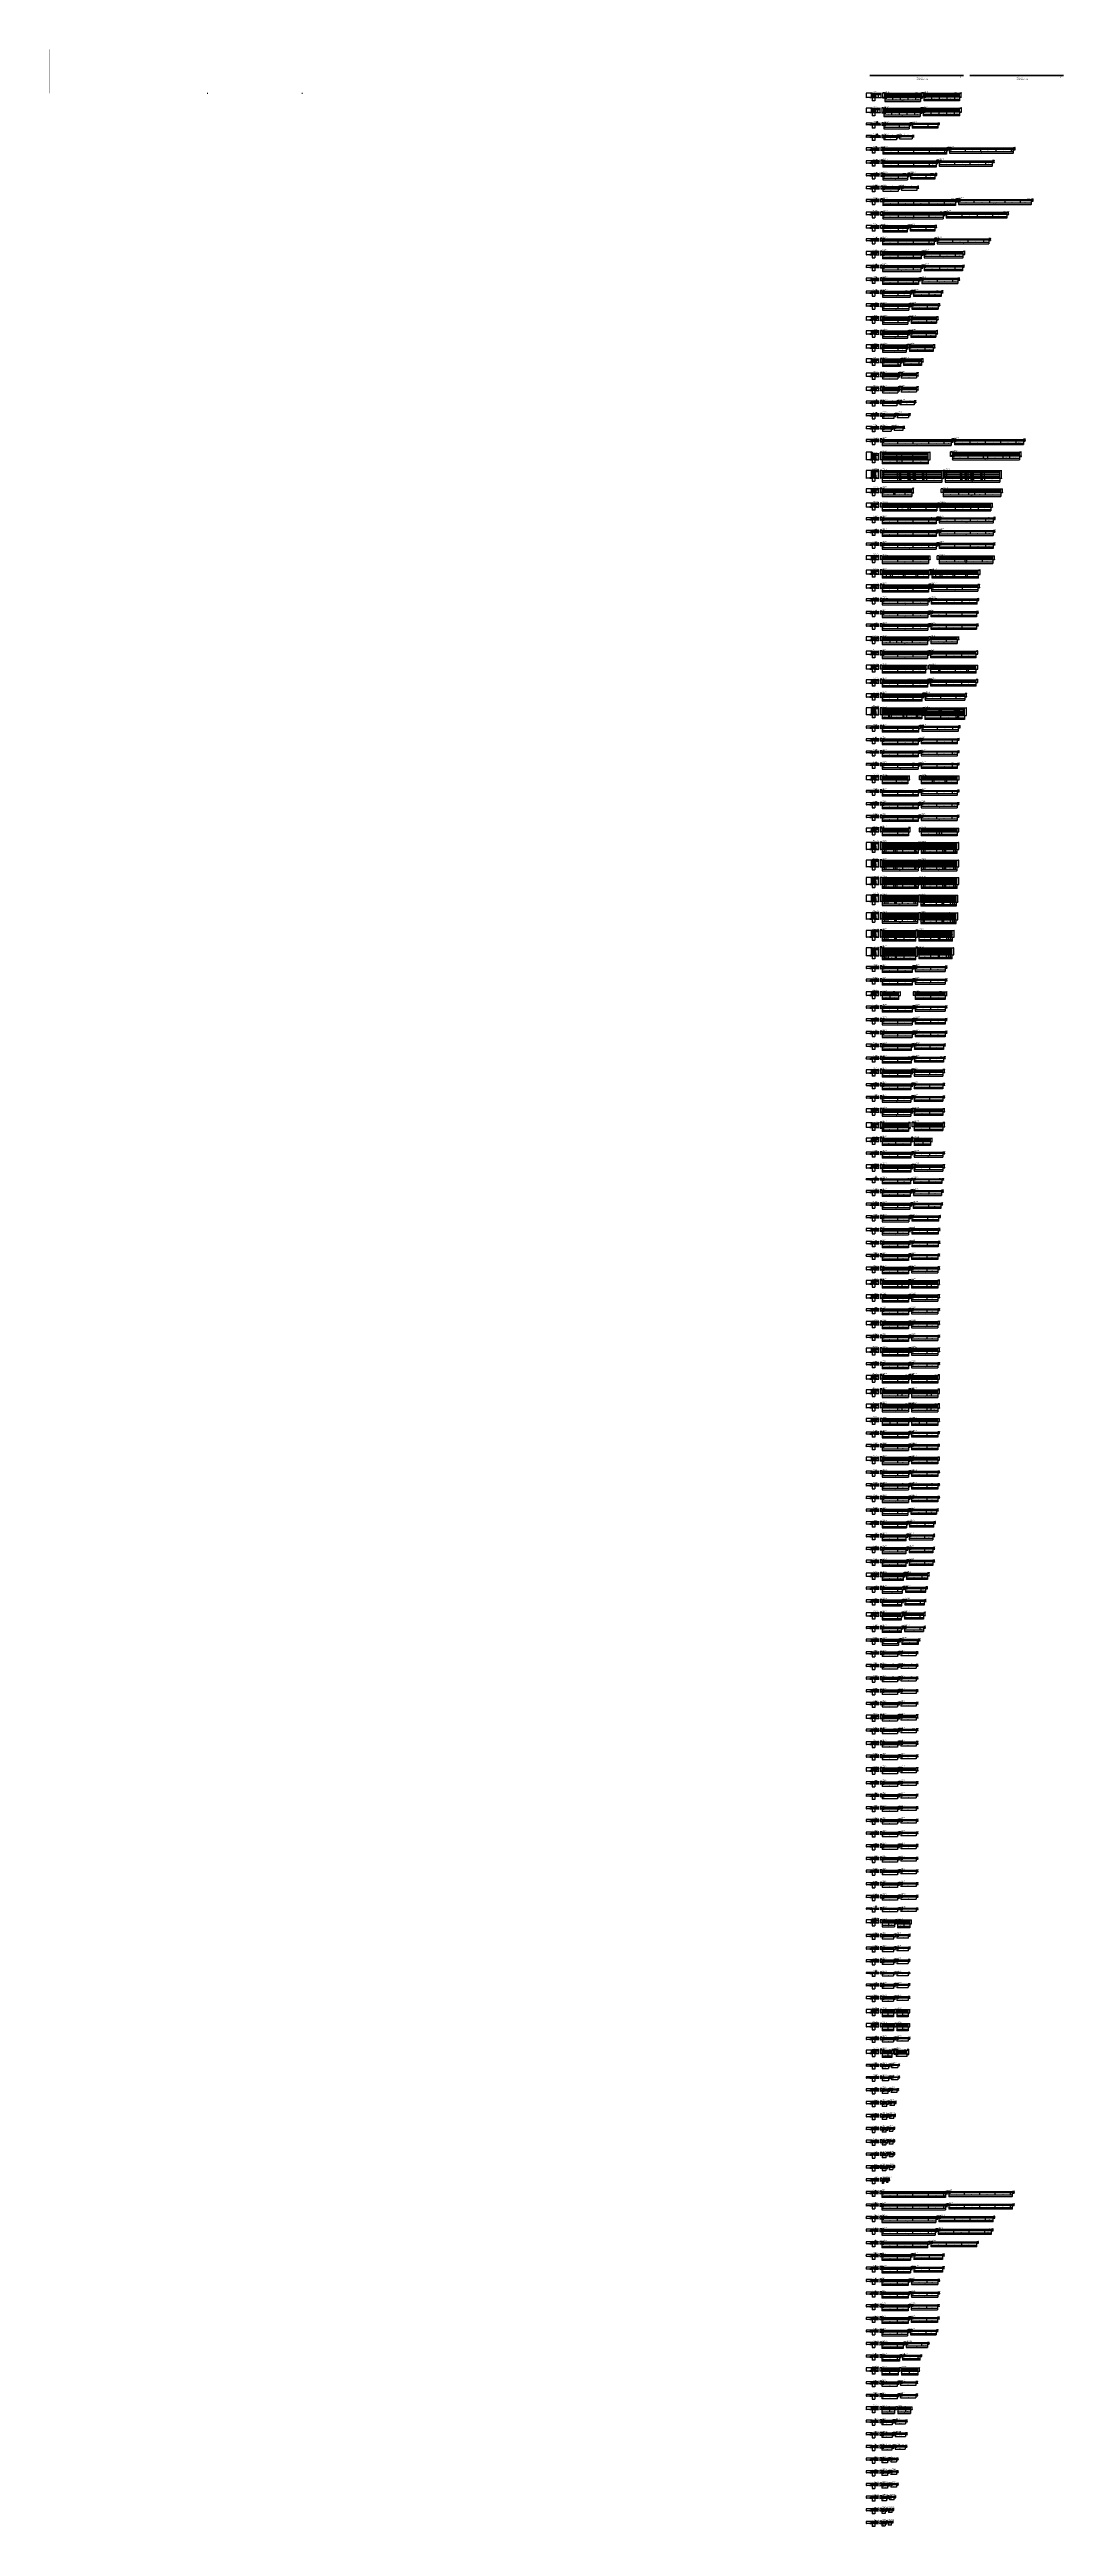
# Model space of a CAD drawing. Extents: x -13000 to 3070, y -38587 to 694.
import ezdxf
from ezdxf.enums import TextEntityAlignment as Align

# ---------------------------------------------------------------- set-up
doc = ezdxf.new("R2010")
doc.units = 0
for name, color, linetype in [('5', 5, 'Continuous'), ('barrote', 126, 'Continuous'), ('CARIMBO', 255, 'Continuous'), ('CONCRETO', 251, 'Continuous'), ('COTA', 241, 'Continuous'), ('Cota Seção (2x)', 241, 'Continuous'), ('Cotas', 7, 'Continuous'), ('detalhes', 7, 'Continuous'), ('ESTRUTURACAO', 7, 'Continuous'), ('Hachura', 251, 'Continuous'), ('Madeira', 126, 'Continuous'), ('NOMENCLATURA', 7, 'Continuous'), ('Painéis', 200, 'Continuous'), ('presilha', 224, 'Continuous'), ('Reaproveitamento', 251, 'Continuous'), ('SARR_2.2x7', 40, 'Continuous'), ('SARR_3.5x7', 81, 'Continuous'), ('SARR_EDITAR', 7, 'Continuous'), ('SARRAFO DE PRESSAO', 7, 'Continuous'), ('SCO-___-LAJ', 224, 'Continuous'), ('TENSOR', 224, 'Continuous'), ('texto', 7, 'Continuous'), ('TEXTO PILAR', 7, 'Continuous'), ('Texto Seção', 7, 'Continuous')]:
    doc.layers.add(name, color=color, linetype=linetype)
doc.dimstyles.new('PAINEL', dxfattribs={"dimtxt": 10, "dimasz": 3, "dimexe": 3, "dimexo": 3, "dimgap": 3, "dimtad": 1, "dimblk": 'OBLIQUE', "dimblk1": 'OBLIQUE', "dimcen": 2.5, "dimclrd": 4, "dimclre": 4, "dimclrt": 240, "dimazin": 3, "dimtfac": 1, "dimtmove": 0, "dimatfit": 3})
doc.dimstyles.new('SECAO2X', dxfattribs={"dimtxt": 7, "dimasz": 5, "dimexe": 3, "dimexo": 3, "dimgap": 2, "dimtad": 3, "dimblk": 'OBLIQUE', "dimblk1": 'OBLIQUE', "dimcen": 2.5, "dimclrd": 4, "dimclre": 4, "dimclrt": 1, "dimazin": 3, "dimtfac": 1, "dimtmove": 0, "dimatfit": 3})

# ---------------------------------------------------------------- blocks, each defined once
blk = doc.blocks.new('PAR_ESQ')
for p, q in [((-1, -1), (1, 1)), ((-1, 1), (1, -1))]:
    blk.add_line(p, q)
blk = doc.blocks.new('PAR_FUNDO_ESQ')
for p, q in [((-1, -1), (1, 1)), ((-1, 1), (1, -1))]:
    blk.add_line(p, q)
blk = doc.blocks.new('PAR_FUNDO_DIR')
for p, q in [((-1, -1), (1, 1)), ((-1, 1), (1, -1))]:
    blk.add_line(p, q)
blk = doc.blocks.new('par_int_esq')
for p, q in [((-1, -1), (1, 1)), ((-1, 1), (1, -1))]:
    blk.add_line(p, q)
blk = doc.blocks.new('par_int_dir')
for p, q in [((-1, -1), (1, 1)), ((-1, 1), (1, -1))]:
    blk.add_line(p, q)
blk = doc.blocks.new('_OBLIQUE')
at = {"color": 0, "linetype": 'BYBLOCK'}
blk.add_line((-0.5, -0.5), (0.5, 0.5), dxfattribs=at)

msp = doc.modelspace()

# ---------------------------------------------------------------- hatches: boundary and pattern name
at = {"layer": 'COTA'}
h = msp.add_hatch(dxfattribs=at)
h.set_pattern_fill('ANSI31', scale=0.4)
h.paths.add_polyline_path([(40, -61), (40, 4), (138, 4), (138, -20), (78, -20), (78, -61)])
h = msp.add_hatch(dxfattribs=at)
h.set_pattern_fill('ANSI31', scale=0.5)
h.paths.add_polyline_path([(726.3, -69), (755.5, -69), (755.5, 0), (726.3, 0)])
h = msp.add_hatch(dxfattribs=at)
h.set_pattern_fill('ANSI31', scale=0.5)
h.paths.add_polyline_path([(1343.8, -55), (1373, -55), (1373, 0), (1343.8, 0)])
h = msp.add_hatch(dxfattribs=at)
h.set_pattern_fill('ANSI31', scale=0.4)
h.paths.add_polyline_path([(40, -299), (40, -234), (123, -234), (123, -258), (78, -258), (78, -299)])
h = msp.add_hatch(dxfattribs=at)
h.set_pattern_fill('ANSI31', scale=0.4)
h.paths.add_polyline_path([(40, -494.5), (40, -472), (123, -472), (123, -493.1), (78, -493.1), (78, -494.5)])
h = msp.add_hatch(dxfattribs=at)
h.set_pattern_fill('ANSI31', scale=0.4)
h.paths.add_polyline_path([(40, -690), (40, -667.5), (123, -667.5), (123, -688.6), (78, -688.6), (78, -690)])
h = msp.add_hatch(dxfattribs=at)
h.set_pattern_fill('ANSI31', scale=0.5)
h.paths.add_polyline_path([(353.8, -698), (362, -698), (362, -671.5), (353.8, -671.5)])
h = msp.add_hatch(dxfattribs=at)
h.set_pattern_fill('ANSI31', scale=0.5)
h.paths.add_polyline_path([(602.8, -684), (611, -684), (611, -671.5), (602.8, -671.5)])
h = msp.add_hatch(dxfattribs=at)
h.set_pattern_fill('ANSI31', scale=0.4)
h.paths.add_polyline_path([(40, -893), (40, -863), (108, -863), (108, -887), (78, -887), (78, -893)])
h = msp.add_hatch(dxfattribs=at)
h.set_pattern_fill('ANSI31', scale=0.4)
h.paths.add_polyline_path([(40, -1099), (40, -1066), (108, -1066), (108, -1090), (78, -1090), (78, -1099)])
h = msp.add_hatch(dxfattribs=at)
h.set_pattern_fill('ANSI31', scale=0.4)
h.paths.add_polyline_path([(40, -1302), (40, -1272), (108, -1272), (108, -1296), (78, -1296), (78, -1302)])
h = msp.add_hatch(dxfattribs=at)
h.set_pattern_fill('ANSI31', scale=0.4)
h.paths.add_polyline_path([(40, -1505), (40, -1475), (108, -1475), (108, -1499), (78, -1499), (78, -1505)])
h = msp.add_hatch(dxfattribs=at)
h.set_pattern_fill('ANSI31', scale=0.5)
h.paths.add_polyline_path([(363, -1513), (366, -1513), (366, -1479), (363, -1479)])
h = msp.add_hatch(dxfattribs=at)
h.set_pattern_fill('ANSI31', scale=0.5)
h.paths.add_polyline_path([(525.8, -1310), (572, -1310), (572, -1276), (525.8, -1276)])
h = msp.add_hatch(dxfattribs=at)
h.set_pattern_fill('ANSI31', scale=0.5)
h.paths.add_polyline_path([(657, -1499), (660, -1499), (660, -1479), (657, -1479)])
h = msp.add_hatch(dxfattribs=at)
h.set_pattern_fill('ANSI31', scale=0.5)
h.paths.add_polyline_path([(963.8, -1296), (1010, -1296), (1010, -1276), (963.8, -1276)])
h = msp.add_hatch(dxfattribs=at)
h.set_pattern_fill('ANSI31', scale=0.4)
h.paths.add_polyline_path([(40, -1708), (40, -1678), (105, -1678), (105, -1702), (78, -1702), (78, -1708)])
h = msp.add_hatch(dxfattribs=at)
h.set_pattern_fill('ANSI31', scale=0.4)
h.paths.add_polyline_path([(40, -1921), (40, -1881), (105, -1881), (105, -1905), (78, -1905), (78, -1921)])
h = msp.add_hatch(dxfattribs=at)
h.set_pattern_fill('ANSI31', scale=0.5)
h.paths.add_polyline_path([(1113.8, -1929), (1144.5, -1929), (1144.5, -1885), (1113.8, -1885)])
h = msp.add_hatch(dxfattribs=at)
h.set_pattern_fill('ANSI31', scale=0.5)
h.paths.add_polyline_path([(1291, -1716), (1338.5, -1716), (1338.5, -1682), (1291, -1682)])
h = msp.add_hatch(dxfattribs=at)
h.set_pattern_fill('ANSI31', scale=0.5)
h.paths.add_polyline_path([(2122.3, -1915), (2153, -1915), (2153, -1885), (2122.3, -1885)])
h = msp.add_hatch(dxfattribs=at)
h.set_pattern_fill('ANSI31', scale=0.5)
h.paths.add_polyline_path([(2493.5, -1702), (2541, -1702), (2541, -1682), (2493.5, -1682)])
h = msp.add_hatch(dxfattribs=at)
h.set_pattern_fill('ANSI31', scale=0.4)
h.paths.add_polyline_path([(40, -2129), (40, -2094), (105, -2094), (105, -2118), (78, -2118), (78, -2129)])
h = msp.add_hatch(dxfattribs=at)
h.set_pattern_fill('ANSI31', scale=0.4)
h.paths.add_polyline_path([(40, -2332), (40, -2302), (102, -2302), (102, -2326), (78, -2326), (78, -2332)])
h = msp.add_hatch(dxfattribs=at)
h.set_pattern_fill('ANSI31', scale=0.4)
h.paths.add_polyline_path([(40, -2554), (40, -2505), (102, -2505), (102, -2529), (78, -2529), (78, -2554)])
h = msp.add_hatch(dxfattribs=at)
h.set_pattern_fill('ANSI31', scale=0.4)
h.paths.add_polyline_path([(40, -2757), (40, -2727), (102, -2727), (102, -2751), (78, -2751), (78, -2757)])
h = msp.add_hatch(dxfattribs=at)
h.set_pattern_fill('ANSI31', scale=0.4)
h.paths.add_polyline_path([(40, -2960), (40, -2930), (102, -2930), (102, -2954), (78, -2954), (78, -2960)])
h = msp.add_hatch(dxfattribs=at)
h.set_pattern_fill('ANSI31', scale=0.4)
h.paths.add_polyline_path([(40, -3163), (40, -3133), (102, -3133), (102, -3157), (78, -3157), (78, -3163)])
h = msp.add_hatch(dxfattribs=at)
h.set_pattern_fill('ANSI31', scale=0.5)
h.paths.add_polyline_path([(568, -3171), (592, -3171), (592, -3137), (568, -3137)])
h = msp.add_hatch(dxfattribs=at)
h.set_pattern_fill('ANSI31', scale=0.5)
h.paths.add_polyline_path([(1058, -3157), (1082, -3157), (1082, -3137), (1058, -3137)])
h = msp.add_hatch(dxfattribs=at)
h.set_pattern_fill('ANSI31', scale=0.4)
h.paths.add_polyline_path([(40, -3369), (40, -3336), (102, -3336), (102, -3360), (78, -3360), (78, -3369)])
h = msp.add_hatch(dxfattribs=at)
h.set_pattern_fill('ANSI31', scale=0.4)
h.paths.add_polyline_path([(40, -3591), (40, -3542), (102, -3542), (102, -3566), (78, -3566), (78, -3591)])
h = msp.add_hatch(dxfattribs=at)
h.set_pattern_fill('ANSI31', scale=0.4)
h.paths.add_polyline_path([(40, -3813), (40, -3764), (102, -3764), (102, -3788), (78, -3788), (78, -3813)])
h = msp.add_hatch(dxfattribs=at)
h.set_pattern_fill('ANSI31', scale=0.4)
h.paths.add_polyline_path([(40, -4036), (40, -3986), (102, -3986), (102, -4010), (78, -4010), (78, -4036)])
h = msp.add_hatch(dxfattribs=at)
h.set_pattern_fill('ANSI31', scale=0.4)
h.paths.add_polyline_path([(40, -4259), (40, -4209), (102, -4209), (102, -4233), (78, -4233), (78, -4259)])
h = msp.add_hatch(dxfattribs=at)
h.set_pattern_fill('ANSI31', scale=0.4)
h.paths.add_polyline_path([(40, -4481), (40, -4432), (102, -4432), (102, -4456), (78, -4456), (78, -4481)])
h = msp.add_hatch(dxfattribs=at)
h.set_pattern_fill('ANSI31', scale=0.4)
h.paths.add_polyline_path([(40, -4703), (40, -4654), (102, -4654), (102, -4678), (78, -4678), (78, -4703)])
h = msp.add_hatch(dxfattribs=at)
h.set_pattern_fill('ANSI31', scale=0.4)
h.paths.add_polyline_path([(40, -4906), (40, -4876), (102, -4876), (102, -4900), (78, -4900), (78, -4906)])
h = msp.add_hatch(dxfattribs=at)
h.set_pattern_fill('ANSI31', scale=0.4)
h.paths.add_polyline_path([(40, -5109), (40, -5079), (102, -5079), (102, -5103), (78, -5103), (78, -5109)])
h = msp.add_hatch(dxfattribs=at)
h.set_pattern_fill('ANSI31', scale=0.5)
h.paths.add_polyline_path([(361.8, -4914), (367, -4914), (367, -4880), (361.8, -4880)])
h = msp.add_hatch(dxfattribs=at)
h.set_pattern_fill('ANSI31', scale=0.5)
h.paths.add_polyline_path([(636.8, -4900), (642, -4900), (642, -4880), (636.8, -4880)])
h = msp.add_hatch(dxfattribs=at)
h.set_pattern_fill('ANSI31', scale=0.4)
h.paths.add_polyline_path([(40, -5312), (40, -5282), (102, -5282), (102, -5306), (78, -5306), (78, -5312)])
h = msp.add_hatch(dxfattribs=at)
h.set_pattern_fill('ANSI31', scale=0.4)
h.paths.add_polyline_path([(40, -5515), (40, -5485), (97, -5485), (97, -5509), (78, -5509), (78, -5515)])
h = msp.add_hatch(dxfattribs=at)
h.set_pattern_fill('ANSI31', scale=0.4)
h.paths.add_polyline_path([(40, -5803), (40, -5714), (97, -5714), (97, -5738), (78, -5738), (78, -5803)])
h = msp.add_hatch(dxfattribs=at)
h.set_pattern_fill('ANSI31', scale=0.4)
h.paths.add_polyline_path([(40, -6097), (40, -5972), (97, -5972), (97, -5996), (78, -5996), (78, -6097)])
h = msp.add_hatch(dxfattribs=at)
h.set_pattern_fill('ANSI31', scale=0.4)
h.paths.add_polyline_path([(40, -6325), (40, -6266), (97, -6266), (97, -6290), (78, -6290), (78, -6325)])
h = msp.add_hatch(dxfattribs=at)
h.set_pattern_fill('ANSI31', scale=0.4)
h.paths.add_polyline_path([(40, -6553), (40, -6494), (97, -6494), (97, -6518), (78, -6518), (78, -6553)])
h = msp.add_hatch(dxfattribs=at)
h.set_pattern_fill('ANSI31', scale=0.4)
h.paths.add_polyline_path([(40, -6756), (40, -6726), (97, -6726), (97, -6750), (78, -6750), (78, -6756)])
h = msp.add_hatch(dxfattribs=at)
h.set_pattern_fill('ANSI31', scale=0.4)
h.paths.add_polyline_path([(40, -6956.5), (40, -6929), (97, -6929), (97, -6953), (78, -6953), (78, -6956.5)])
h = msp.add_hatch(dxfattribs=at)
h.set_pattern_fill('ANSI31', scale=0.5)
h.paths.add_polyline_path([(975.6, -6764), (986.2, -6764), (986.2, -6730), (975.6, -6730)])
h = msp.add_hatch(dxfattribs=at)
h.set_pattern_fill('ANSI31', scale=0.5)
h.paths.add_polyline_path([(1880.8, -6750), (1891.4, -6750), (1891.4, -6730), (1880.8, -6730)])
h = msp.add_hatch(dxfattribs=at)
h.set_pattern_fill('ANSI31', scale=0.4)
h.paths.add_polyline_path([(40, -7159.5), (40, -7129.5), (97, -7129.5), (97, -7153.5), (78, -7153.5), (78, -7159.5)])
h = msp.add_hatch(dxfattribs=at)
h.set_pattern_fill('ANSI31', scale=0.4)
h.paths.add_polyline_path([(40, -7387.5), (40, -7328.5), (97, -7328.5), (97, -7352.5), (78, -7352.5), (78, -7387.5)])
h = msp.add_hatch(dxfattribs=at)
h.set_pattern_fill('ANSI31', scale=0.4)
h.paths.add_polyline_path([(40, -7616.5), (40, -7556.5), (97, -7556.5), (97, -7580.5), (78, -7580.5), (78, -7616.5)])
h = msp.add_hatch(dxfattribs=at)
h.set_pattern_fill('ANSI31', scale=0.4)
h.paths.add_polyline_path([(40, -7839.5), (40, -7789.5), (97, -7789.5), (97, -7813.5), (78, -7813.5), (78, -7839.5)])
h = msp.add_hatch(dxfattribs=at)
h.set_pattern_fill('ANSI31', scale=0.4)
h.paths.add_polyline_path([(40, -8042.5), (40, -8012.5), (97, -8012.5), (97, -8036.5), (78, -8036.5), (78, -8042.5)])
h = msp.add_hatch(dxfattribs=at)
h.set_pattern_fill('ANSI31', scale=0.4)
h.paths.add_polyline_path([(40, -8243), (40, -8215.5), (97, -8215.5), (97, -8239.5), (78, -8239.5), (78, -8243)])
h = msp.add_hatch(dxfattribs=at)
h.set_pattern_fill('ANSI31', scale=0.5)
h.paths.add_polyline_path([(257, -8050.5), (286.2, -8050.5), (286.2, -8016.5), (257, -8016.5)])
h = msp.add_hatch(dxfattribs=at)
h.set_pattern_fill('ANSI31', scale=0.5)
h.paths.add_polyline_path([(1033, -8036.5), (1062.2, -8036.5), (1062.2, -8016.5), (1033, -8016.5)])
h = msp.add_hatch(dxfattribs=at)
h.set_pattern_fill('ANSI31', scale=0.4)
h.paths.add_polyline_path([(40, -8443.5), (40, -8416), (97, -8416), (97, -8440), (78, -8440), (78, -8443.5)])
h = msp.add_hatch(dxfattribs=at)
h.set_pattern_fill('ANSI31', scale=0.4)
h.paths.add_polyline_path([(40, -8671.5), (40, -8620), (97, -8620), (97, -8644), (78, -8644), (78, -8671.5)])
h = msp.add_hatch(dxfattribs=at)
h.set_pattern_fill('ANSI31', scale=0.4)
h.paths.add_polyline_path([(40, -8894.5), (40, -8844.5), (97, -8844.5), (97, -8868.5), (78, -8868.5), (78, -8894.5)])
h = msp.add_hatch(dxfattribs=at)
h.set_pattern_fill('ANSI31', scale=0.4)
h.paths.add_polyline_path([(40, -9122.5), (40, -9063.5), (97, -9063.5), (97, -9087.5), (78, -9087.5), (78, -9122.5)])
h = msp.add_hatch(dxfattribs=at)
h.set_pattern_fill('ANSI31', scale=0.4)
h.paths.add_polyline_path([(40, -9345.5), (40, -9295.5), (97, -9295.5), (97, -9319.5), (78, -9319.5), (78, -9345.5)])
h = msp.add_hatch(dxfattribs=at)
h.set_pattern_fill('ANSI31', scale=0.4)
h.paths.add_polyline_path([(40, -9568.5), (40, -9518.5), (97, -9518.5), (97, -9542.5), (78, -9542.5), (78, -9568.5)])
h = msp.add_hatch(dxfattribs=at)
h.set_pattern_fill('ANSI31', scale=0.4)
h.paths.add_polyline_path([(40, -9847.5), (40, -9732.5), (97, -9732.5), (97, -9756.5), (78, -9756.5), (78, -9847.5)])
h = msp.add_hatch(dxfattribs=at)
h.set_pattern_fill('ANSI31', scale=0.4)
h.paths.add_polyline_path([(40, -10060.5), (40, -10030.5), (97, -10030.5), (97, -10054.5), (78, -10054.5), (78, -10060.5)])
h = msp.add_hatch(dxfattribs=at)
h.set_pattern_fill('ANSI31', scale=0.4)
h.paths.add_polyline_path([(40, -10258.5), (40, -10233.5), (97, -10233.5), (97, -10257.1), (78, -10257.1), (78, -10258.5)])
h = msp.add_hatch(dxfattribs=at)
h.set_pattern_fill('ANSI31', scale=0.4)
h.paths.add_polyline_path([(40, -10451.5), (40, -10431.5), (97, -10431.5), (97, -10450.1), (78, -10450.1), (78, -10451.5)])
h = msp.add_hatch(dxfattribs=at)
h.set_pattern_fill('ANSI31', scale=0.4)
h.paths.add_polyline_path([(40, -10649.5), (40, -10624.5), (97, -10624.5), (97, -10648.1), (78, -10648.1), (78, -10649.5)])
h = msp.add_hatch(dxfattribs=at)
h.set_pattern_fill('ANSI31', scale=0.4)
h.paths.add_polyline_path([(40, -10877.5), (40, -10818.5), (97, -10818.5), (97, -10842.5), (78, -10842.5), (78, -10877.5)])
h = msp.add_hatch(dxfattribs=at)
h.set_pattern_fill('ANSI31', scale=0.5)
h.paths.add_polyline_path([(257, -10885.5), (275, -10885.5), (275, -10826.5), (257, -10826.5)])
h = msp.add_hatch(dxfattribs=at)
h.set_pattern_fill('ANSI31', scale=0.5)
h.paths.add_polyline_path([(677.6, -10657.5), (707, -10657.5), (707, -10628.5), (677.6, -10628.5)])
h = msp.add_hatch(dxfattribs=at)
h.set_pattern_fill('ANSI31', scale=0.5)
h.paths.add_polyline_path([(877, -10885.5), (895, -10885.5), (895, -10826.5), (877, -10826.5)])
h = msp.add_hatch(dxfattribs=at)
h.set_pattern_fill('ANSI31', scale=0.5)
h.paths.add_polyline_path([(1297.6, -10643.5), (1327, -10643.5), (1327, -10628.5), (1297.6, -10628.5)])
h = msp.add_hatch(dxfattribs=at)
h.set_pattern_fill('ANSI31', scale=0.4)
h.paths.add_polyline_path([(40, -11075.5), (40, -11050.5), (97, -11050.5), (97, -11074.1), (78, -11074.1), (78, -11075.5)])
h = msp.add_hatch(dxfattribs=at)
h.set_pattern_fill('ANSI31', scale=0.4)
h.paths.add_polyline_path([(40, -11276), (40, -11248.5), (97, -11248.5), (97, -11272.5), (78, -11272.5), (78, -11276)])
h = msp.add_hatch(dxfattribs=at)
h.set_pattern_fill('ANSI31', scale=0.4)
h.paths.add_polyline_path([(40, -11476.5), (40, -11449), (97, -11449), (97, -11473), (78, -11473), (78, -11476.5)])
h = msp.add_hatch(dxfattribs=at)
h.set_pattern_fill('ANSI31', scale=0.4)
h.paths.add_polyline_path([(40, -11704.5), (40, -11645.5), (97, -11645.5), (97, -11669.5), (78, -11669.5), (78, -11704.5)])
h = msp.add_hatch(dxfattribs=at)
h.set_pattern_fill('ANSI31', scale=0.4)
h.paths.add_polyline_path([(40, -11983.5), (40, -11873.5), (97, -11873.5), (97, -11897.5), (78, -11897.5), (78, -11983.5)])
h = msp.add_hatch(dxfattribs=at)
h.set_pattern_fill('ANSI31', scale=0.4)
h.paths.add_polyline_path([(40, -12261.5), (40, -12152.5), (97, -12152.5), (97, -12176.5), (78, -12176.5), (78, -12261.5)])
h = msp.add_hatch(dxfattribs=at)
h.set_pattern_fill('ANSI31', scale=0.4)
h.paths.add_polyline_path([(40, -12539.5), (40, -12431.5), (97, -12431.5), (97, -12455.5), (78, -12455.5), (78, -12539.5)])
h = msp.add_hatch(dxfattribs=at)
h.set_pattern_fill('ANSI31', scale=0.4)
h.paths.add_polyline_path([(40, -12811.5), (40, -12705), (97, -12705), (97, -12729), (78, -12729), (78, -12811.5)])
h = msp.add_hatch(dxfattribs=at)
h.set_pattern_fill('ANSI31', scale=0.4)
h.paths.add_polyline_path([(40, -13090.5), (40, -12984), (97, -12984), (97, -13008), (78, -13008), (78, -13090.5)])
h = msp.add_hatch(dxfattribs=at)
h.set_pattern_fill('ANSI31', scale=0.4)
h.paths.add_polyline_path([(40, -13375.5), (40, -13266.5), (97, -13266.5), (97, -13290.5), (78, -13290.5), (78, -13375.5)])
h = msp.add_hatch(dxfattribs=at)
h.set_pattern_fill('ANSI31', scale=0.5)
h.paths.add_polyline_path([(656.9, -13098.5), (657.3, -13098.5), (657.3, -12995.5), (656.9, -12995.5)])
h = msp.add_hatch(dxfattribs=at)
h.set_pattern_fill('ANSI31', scale=0.5)
h.paths.add_polyline_path([(1266.5, -13105.5), (1266.9, -13105.5), (1266.9, -12995.5), (1266.5, -12995.5)])
h = msp.add_hatch(dxfattribs=at)
h.set_pattern_fill('ANSI31', scale=0.4)
h.paths.add_polyline_path([(40, -13668.5), (40, -13552), (97, -13552), (97, -13576), (78, -13576), (78, -13668.5)])
h = msp.add_hatch(dxfattribs=at)
h.set_pattern_fill('ANSI31', scale=0.4)
h.paths.add_polyline_path([(40, -13871.5), (40, -13841.5), (97, -13841.5), (97, -13865.5), (78, -13865.5), (78, -13871.5)])
h = msp.add_hatch(dxfattribs=at)
h.set_pattern_fill('ANSI31', scale=0.4)
h.paths.add_polyline_path([(40, -14072), (40, -14044.5), (97, -14044.5), (97, -14068.5), (78, -14068.5), (78, -14072)])
h = msp.add_hatch(dxfattribs=at)
h.set_pattern_fill('ANSI31', scale=0.4)
h.paths.add_polyline_path([(40, -14300), (40, -14241), (97, -14241), (97, -14265), (78, -14265), (78, -14300)])
h = msp.add_hatch(dxfattribs=at)
h.set_pattern_fill('ANSI31', scale=0.4)
h.paths.add_polyline_path([(40, -14500.5), (40, -14473), (97, -14473), (97, -14497), (78, -14497), (78, -14500.5)])
h = msp.add_hatch(dxfattribs=at)
h.set_pattern_fill('ANSI31', scale=0.5)
h.paths.add_polyline_path([(370.2, -14308), (397, -14308), (397, -14249), (370.2, -14249)])
h = msp.add_hatch(dxfattribs=at)
h.set_pattern_fill('ANSI31', scale=0.5)
h.paths.add_polyline_path([(1108.2, -14308), (1135, -14308), (1135, -14249), (1108.2, -14249)])
h = msp.add_hatch(dxfattribs=at)
h.set_pattern_fill('ANSI31', scale=0.4)
h.paths.add_polyline_path([(40, -14703.5), (40, -14673.5), (97, -14673.5), (97, -14697.5), (78, -14697.5), (78, -14703.5)])
h = msp.add_hatch(dxfattribs=at)
h.set_pattern_fill('ANSI31', scale=0.4)
h.paths.add_polyline_path([(40, -14904), (40, -14876.5), (97, -14876.5), (97, -14900.5), (78, -14900.5), (78, -14904)])
h = msp.add_hatch(dxfattribs=at)
h.set_pattern_fill('ANSI31', scale=0.4)
h.paths.add_polyline_path([(40, -15107), (40, -15077), (97, -15077), (97, -15101), (78, -15101), (78, -15107)])
h = msp.add_hatch(dxfattribs=at)
h.set_pattern_fill('ANSI31', scale=0.4)
h.paths.add_polyline_path([(40, -15307.5), (40, -15280), (97, -15280), (97, -15304), (78, -15304), (78, -15307.5)])
h = msp.add_hatch(dxfattribs=at)
h.set_pattern_fill('ANSI31', scale=0.5)
h.paths.add_polyline_path([(216, -15315.5), (244.5, -15315.5), (244.5, -15284), (216, -15284)])
h = msp.add_hatch(dxfattribs=at)
h.set_pattern_fill('ANSI31', scale=0.5)
h.paths.add_polyline_path([(607.8, -15315.5), (639, -15315.5), (639, -15284), (607.8, -15284)])
h = msp.add_hatch(dxfattribs=at)
h.set_pattern_fill('ANSI31', scale=0.5)
h.paths.add_polyline_path([(727, -15301.5), (755.5, -15301.5), (755.5, -15284), (727, -15284)])
h = msp.add_hatch(dxfattribs=at)
h.set_pattern_fill('ANSI31', scale=0.5)
h.paths.add_polyline_path([(1118.8, -15301.5), (1150, -15301.5), (1150, -15284), (1118.8, -15284)])
h = msp.add_hatch(dxfattribs=at)
h.set_pattern_fill('ANSI31', scale=0.4)
h.paths.add_polyline_path([(40, -15530.5), (40, -15480.5), (97, -15480.5), (97, -15504.5), (78, -15504.5), (78, -15530.5)])
h = msp.add_hatch(dxfattribs=at)
h.set_pattern_fill('ANSI31', scale=0.4)
h.paths.add_polyline_path([(40, -15731), (40, -15703.5), (97, -15703.5), (97, -15727.5), (78, -15727.5), (78, -15731)])
h = msp.add_hatch(dxfattribs=at)
h.set_pattern_fill('ANSI31', scale=0.4)
h.paths.add_polyline_path([(40, -15929), (40, -15904), (97, -15904), (97, -15927.6), (78, -15927.6), (78, -15929)])
h = msp.add_hatch(dxfattribs=at)
h.set_pattern_fill('ANSI31', scale=0.4)
h.paths.add_polyline_path([(40, -16152), (40, -16102), (97, -16102), (97, -16126), (78, -16126), (78, -16152)])
h = msp.add_hatch(dxfattribs=at)
h.set_pattern_fill('ANSI31', scale=0.4)
h.paths.add_polyline_path([(40, -16392), (40, -16327), (97, -16327), (97, -16351), (78, -16351), (78, -16392)])
h = msp.add_hatch(dxfattribs=at)
h.set_pattern_fill('ANSI31', scale=0.4)
h.paths.add_polyline_path([(40, -16615), (40, -16561), (97, -16561), (97, -16585), (78, -16585), (78, -16615)])
h = msp.add_hatch(dxfattribs=at)
h.set_pattern_fill('ANSI31', scale=0.4)
h.paths.add_polyline_path([(40, -16815.5), (40, -16788), (97, -16788), (97, -16812), (78, -16812), (78, -16815.5)])
h = msp.add_hatch(dxfattribs=at)
h.set_pattern_fill('ANSI31', scale=0.4)
h.paths.add_polyline_path([(40, -17038.5), (40, -16988.5), (97, -16988.5), (97, -17012.5), (78, -17012.5), (78, -17038.5)])
h = msp.add_hatch(dxfattribs=at)
h.set_pattern_fill('ANSI31', scale=0.4)
h.paths.add_polyline_path([(40, -17221), (40, -17211.5), (97, -17211.5), (97, -17219.6), (78, -17219.6), (78, -17221)])
h = msp.add_hatch(dxfattribs=at)
h.set_pattern_fill('ANSI31', scale=0.5)
h.paths.add_polyline_path([(604, -17229), (624.5, -17229), (624.5, -17215.5), (604, -17215.5)])
h = msp.add_hatch(dxfattribs=at)
h.set_pattern_fill('ANSI31', scale=0.5)
h.paths.add_polyline_path([(1100.5, -17225.5), (1121, -17225.5), (1121, -17215.5), (1100.5, -17215.5)])
h = msp.add_hatch(dxfattribs=at)
h.set_pattern_fill('ANSI31', scale=0.4)
h.paths.add_polyline_path([(40, -17424), (40, -17394), (97, -17394), (97, -17418), (78, -17418), (78, -17424)])
h = msp.add_hatch(dxfattribs=at)
h.set_pattern_fill('ANSI31', scale=0.4)
h.paths.add_polyline_path([(40, -17627), (40, -17597), (97, -17597), (97, -17621), (78, -17621), (78, -17627)])
h = msp.add_hatch(dxfattribs=at)
h.set_pattern_fill('ANSI31', scale=0.4)
h.paths.add_polyline_path([(40, -17827.5), (40, -17800), (97, -17800), (97, -17824), (78, -17824), (78, -17827.5)])
h = msp.add_hatch(dxfattribs=at)
h.set_pattern_fill('ANSI31', scale=0.4)
h.paths.add_polyline_path([(40, -18033.5), (40, -18000.5), (97, -18000.5), (97, -18024.5), (78, -18024.5), (78, -18033.5)])
h = msp.add_hatch(dxfattribs=at)
h.set_pattern_fill('ANSI31', scale=0.4)
h.paths.add_polyline_path([(40, -18236.5), (40, -18206.5), (97, -18206.5), (97, -18230.5), (78, -18230.5), (78, -18236.5)])
h = msp.add_hatch(dxfattribs=at)
h.set_pattern_fill('ANSI31', scale=0.4)
h.paths.add_polyline_path([(40, -18437), (40, -18409.5), (97, -18409.5), (97, -18433.5), (78, -18433.5), (78, -18437)])
h = msp.add_hatch(dxfattribs=at)
h.set_pattern_fill('ANSI31', scale=0.4)
h.paths.add_polyline_path([(40, -18650), (40, -18610), (97, -18610), (97, -18634), (78, -18634), (78, -18650)])
h = msp.add_hatch(dxfattribs=at)
h.set_pattern_fill('ANSI31', scale=0.4)
h.paths.add_polyline_path([(40, -18878), (40, -18819), (97, -18819), (97, -18843), (78, -18843), (78, -18878)])
h = msp.add_hatch(dxfattribs=at)
h.set_pattern_fill('ANSI31', scale=0.4)
h.paths.add_polyline_path([(40, -19100), (40, -19051), (97, -19051), (97, -19075), (78, -19075), (78, -19100)])
h = msp.add_hatch(dxfattribs=at)
h.set_pattern_fill('ANSI31', scale=0.5)
h.paths.add_polyline_path([(216, -19108), (259.7, -19108), (259.7, -19055), (216, -19055)])
h = msp.add_hatch(dxfattribs=at)
h.set_pattern_fill('ANSI31', scale=0.5)
h.paths.add_polyline_path([(681, -19094), (724.7, -19094), (724.7, -19055), (681, -19055)])
h = msp.add_hatch(dxfattribs=at)
h.set_pattern_fill('ANSI31', scale=0.4)
h.paths.add_polyline_path([(40, -19300.5), (40, -19273), (97, -19273), (97, -19297), (78, -19297), (78, -19300.5)])
h = msp.add_hatch(dxfattribs=at)
h.set_pattern_fill('ANSI31', scale=0.4)
h.paths.add_polyline_path([(40, -19522.5), (40, -19473.5), (97, -19473.5), (97, -19497.5), (78, -19497.5), (78, -19522.5)])
h = msp.add_hatch(dxfattribs=at)
h.set_pattern_fill('ANSI31', scale=0.5)
h.paths.add_polyline_path([(216, -19530.5), (259.9, -19530.5), (259.9, -19477.5), (216, -19477.5)])
h = msp.add_hatch(dxfattribs=at)
h.set_pattern_fill('ANSI31', scale=0.5)
h.paths.add_polyline_path([(263, -19308.5), (263.5, -19308.5), (263.5, -19277), (263, -19277)])
h = msp.add_hatch(dxfattribs=at)
h.set_pattern_fill('ANSI31', scale=0.5)
h.paths.add_polyline_path([(681, -19516.5), (724.9, -19516.5), (724.9, -19477.5), (681, -19477.5)])
h = msp.add_hatch(dxfattribs=at)
h.set_pattern_fill('ANSI31', scale=0.5)
h.paths.add_polyline_path([(728, -19294.5), (728.5, -19294.5), (728.5, -19277), (728, -19277)])
h = msp.add_hatch(dxfattribs=at)
h.set_pattern_fill('ANSI31', scale=0.4)
h.paths.add_polyline_path([(40, -19723), (40, -19695.5), (97, -19695.5), (97, -19719.5), (78, -19719.5), (78, -19723)])
h = msp.add_hatch(dxfattribs=at)
h.set_pattern_fill('ANSI31', scale=0.4)
h.paths.add_polyline_path([(40, -19956), (40, -19896), (97, -19896), (97, -19920), (78, -19920), (78, -19956)])
h = msp.add_hatch(dxfattribs=at)
h.set_pattern_fill('ANSI31', scale=0.5)
h.paths.add_polyline_path([(257, -19964), (283.9, -19964), (283.9, -19900), (257, -19900)])
h = msp.add_hatch(dxfattribs=at)
h.set_pattern_fill('ANSI31', scale=0.5)
h.paths.add_polyline_path([(722, -19950), (748.9, -19950), (748.9, -19900), (722, -19900)])
h = msp.add_hatch(dxfattribs=at)
h.set_pattern_fill('ANSI31', scale=0.4)
h.paths.add_polyline_path([(40, -20156.5), (40, -20129), (97, -20129), (97, -20153), (78, -20153), (78, -20156.5)])
h = msp.add_hatch(dxfattribs=at)
h.set_pattern_fill('ANSI31', scale=0.4)
h.paths.add_polyline_path([(40, -20384.5), (40, -20325.5), (97, -20325.5), (97, -20349.5), (78, -20349.5), (78, -20384.5)])
h = msp.add_hatch(dxfattribs=at)
h.set_pattern_fill('ANSI31', scale=0.5)
h.paths.add_polyline_path([(564.7, -20392.5), (593, -20392.5), (593, -20333.5), (564.7, -20333.5)])
h = msp.add_hatch(dxfattribs=at)
h.set_pattern_fill('ANSI31', scale=0.5)
h.paths.add_polyline_path([(1029.7, -20392.5), (1058, -20392.5), (1058, -20333.5), (1029.7, -20333.5)])
h = msp.add_hatch(dxfattribs=at)
h.set_pattern_fill('ANSI31', scale=0.4)
h.paths.add_polyline_path([(40, -20612.5), (40, -20553.5), (97, -20553.5), (97, -20577.5), (78, -20577.5), (78, -20612.5)])
h = msp.add_hatch(dxfattribs=at)
h.set_pattern_fill('ANSI31', scale=0.4)
h.paths.add_polyline_path([(40, -20840.5), (40, -20781.5), (97, -20781.5), (97, -20805.5), (78, -20805.5), (78, -20840.5)])
h = msp.add_hatch(dxfattribs=at)
h.set_pattern_fill('ANSI31', scale=0.5)
h.paths.add_polyline_path([(216, -20620.5), (246.9, -20620.5), (246.9, -20561.5), (216, -20561.5)])
h = msp.add_hatch(dxfattribs=at)
h.set_pattern_fill('ANSI31', scale=0.5)
h.paths.add_polyline_path([(221, -20848.5), (266.3, -20848.5), (266.3, -20789.5), (221, -20789.5)])
h = msp.add_hatch(dxfattribs=at)
h.set_pattern_fill('ANSI31', scale=0.5)
h.paths.add_polyline_path([(564.7, -20848.5), (593, -20848.5), (593, -20789.5), (564.7, -20789.5)])
h = msp.add_hatch(dxfattribs=at)
h.set_pattern_fill('ANSI31', scale=0.5)
h.paths.add_polyline_path([(681, -20620.5), (711.9, -20620.5), (711.9, -20561.5), (681, -20561.5)])
h = msp.add_hatch(dxfattribs=at)
h.set_pattern_fill('ANSI31', scale=0.5)
h.paths.add_polyline_path([(686, -20848.5), (731.3, -20848.5), (731.3, -20789.5), (686, -20789.5)])
h = msp.add_hatch(dxfattribs=at)
h.set_pattern_fill('ANSI31', scale=0.5)
h.paths.add_polyline_path([(1029.7, -20848.5), (1058, -20848.5), (1058, -20789.5), (1029.7, -20789.5)])
h = msp.add_hatch(dxfattribs=at)
h.set_pattern_fill('ANSI31', scale=0.4)
h.paths.add_polyline_path([(40, -21053.5), (40, -21009.5), (97, -21009.5), (97, -21033.5), (78, -21033.5), (78, -21053.5)])
h = msp.add_hatch(dxfattribs=at)
h.set_pattern_fill('ANSI31', scale=0.5)
h.paths.add_polyline_path([(216, -21061.5), (246.9, -21061.5), (246.9, -21017.5), (216, -21017.5)])
h = msp.add_hatch(dxfattribs=at)
h.set_pattern_fill('ANSI31', scale=0.5)
h.paths.add_polyline_path([(681, -21061.5), (711.9, -21061.5), (711.9, -21017.5), (681, -21017.5)])
h = msp.add_hatch(dxfattribs=at)
h.set_pattern_fill('ANSI31', scale=0.4)
h.paths.add_polyline_path([(40, -21254), (40, -21226.5), (97, -21226.5), (97, -21250.5), (78, -21250.5), (78, -21254)])
h = msp.add_hatch(dxfattribs=at)
h.set_pattern_fill('ANSI31', scale=0.4)
h.paths.add_polyline_path([(40, -21454.5), (40, -21427), (97, -21427), (97, -21451), (78, -21451), (78, -21454.5)])
h = msp.add_hatch(dxfattribs=at)
h.set_pattern_fill('ANSI31', scale=0.5)
h.paths.add_polyline_path([(216, -21262), (233.3, -21262), (233.3, -21230.5), (216, -21230.5)])
h = msp.add_hatch(dxfattribs=at)
h.set_pattern_fill('ANSI31', scale=0.5)
h.paths.add_polyline_path([(221, -21462.5), (261.1, -21462.5), (261.1, -21431), (221, -21431)])
h = msp.add_hatch(dxfattribs=at)
h.set_pattern_fill('ANSI31', scale=0.5)
h.paths.add_polyline_path([(681, -21248), (698.3, -21248), (698.3, -21230.5), (681, -21230.5)])
h = msp.add_hatch(dxfattribs=at)
h.set_pattern_fill('ANSI31', scale=0.5)
h.paths.add_polyline_path([(686, -21448.5), (726.1, -21448.5), (726.1, -21431), (686, -21431)])
h = msp.add_hatch(dxfattribs=at)
h.set_pattern_fill('ANSI31', scale=0.4)
h.paths.add_polyline_path([(40, -21676.5), (40, -21627.5), (97, -21627.5), (97, -21651.5), (78, -21651.5), (78, -21676.5)])
h = msp.add_hatch(dxfattribs=at)
h.set_pattern_fill('ANSI31', scale=0.4)
h.paths.add_polyline_path([(40, -21877), (40, -21849.5), (97, -21849.5), (97, -21873.5), (78, -21873.5), (78, -21877)])
h = msp.add_hatch(dxfattribs=at)
h.set_pattern_fill('ANSI31', scale=0.5)
h.paths.add_polyline_path([(263, -21885), (273.6, -21885), (273.6, -21853.5), (263, -21853.5)])
h = msp.add_hatch(dxfattribs=at)
h.set_pattern_fill('ANSI31', scale=0.5)
h.paths.add_polyline_path([(728, -21871), (738.6, -21871), (738.6, -21853.5), (728, -21853.5)])
h = msp.add_hatch(dxfattribs=at)
h.set_pattern_fill('ANSI31', scale=0.4)
h.paths.add_polyline_path([(40, -22077.5), (40, -22050), (97, -22050), (97, -22074), (78, -22074), (78, -22077.5)])
h = msp.add_hatch(dxfattribs=at)
h.set_pattern_fill('ANSI31', scale=0.4)
h.paths.add_polyline_path([(40, -22278), (40, -22250.5), (97, -22250.5), (97, -22274.5), (78, -22274.5), (78, -22278)])
h = msp.add_hatch(dxfattribs=at)
h.set_pattern_fill('ANSI31', scale=0.5)
h.paths.add_polyline_path([(513.9, -22085.5), (532, -22085.5), (532, -22054), (513.9, -22054)])
h = msp.add_hatch(dxfattribs=at)
h.set_pattern_fill('ANSI31', scale=0.5)
h.paths.add_polyline_path([(978.9, -22071.5), (997, -22071.5), (997, -22054), (978.9, -22054)])
h = msp.add_hatch(dxfattribs=at)
h.set_pattern_fill('ANSI31', scale=0.4)
h.paths.add_polyline_path([(40, -22478.5), (40, -22451), (97, -22451), (97, -22475), (78, -22475), (78, -22478.5)])
h = msp.add_hatch(dxfattribs=at)
h.set_pattern_fill('ANSI31', scale=0.4)
h.paths.add_polyline_path([(40, -22681.5), (40, -22651.5), (97, -22651.5), (97, -22675.5), (78, -22675.5), (78, -22681.5)])
h = msp.add_hatch(dxfattribs=at)
h.set_pattern_fill('ANSI31', scale=0.4)
h.paths.add_polyline_path([(40, -22884.5), (40, -22854.5), (97, -22854.5), (97, -22878.5), (78, -22878.5), (78, -22884.5)])
h = msp.add_hatch(dxfattribs=at)
h.set_pattern_fill('ANSI31', scale=0.4)
h.paths.add_polyline_path([(40, -23087.5), (40, -23057.5), (97, -23057.5), (97, -23081.5), (78, -23081.5), (78, -23087.5)])
h = msp.add_hatch(dxfattribs=at)
h.set_pattern_fill('ANSI31', scale=0.4)
h.paths.add_polyline_path([(40, -23290.5), (40, -23260.5), (97, -23260.5), (97, -23284.5), (78, -23284.5), (78, -23290.5)])
h = msp.add_hatch(dxfattribs=at)
h.set_pattern_fill('ANSI31', scale=0.4)
h.paths.add_polyline_path([(40, -23512.5), (40, -23463.5), (97, -23463.5), (97, -23487.5), (78, -23487.5), (78, -23512.5)])
h = msp.add_hatch(dxfattribs=at)
h.set_pattern_fill('ANSI31', scale=0.5)
h.paths.add_polyline_path([(247, -23520.5), (268.6, -23520.5), (268.6, -23467.5), (247, -23467.5)])
h = msp.add_hatch(dxfattribs=at)
h.set_pattern_fill('ANSI31', scale=0.5)
h.paths.add_polyline_path([(631, -23506.5), (652.6, -23506.5), (652.6, -23467.5), (631, -23467.5)])
h = msp.add_hatch(dxfattribs=at)
h.set_pattern_fill('ANSI31', scale=0.4)
h.paths.add_polyline_path([(40, -23715.5), (40, -23685.5), (97, -23685.5), (97, -23709.5), (78, -23709.5), (78, -23715.5)])
h = msp.add_hatch(dxfattribs=at)
h.set_pattern_fill('ANSI31', scale=0.4)
h.paths.add_polyline_path([(40, -23918.5), (40, -23888.5), (97, -23888.5), (97, -23912.5), (78, -23912.5), (78, -23918.5)])
h = msp.add_hatch(dxfattribs=at)
h.set_pattern_fill('ANSI31', scale=0.4)
h.paths.add_polyline_path([(40, -24140.5), (40, -24091.5), (97, -24091.5), (97, -24115.5), (78, -24115.5), (78, -24140.5)])
h = msp.add_hatch(dxfattribs=at)
h.set_pattern_fill('ANSI31', scale=0.4)
h.paths.add_polyline_path([(40, -24338.5), (40, -24313.5), (97, -24313.5), (97, -24337.1), (78, -24337.1), (78, -24338.5)])
h = msp.add_hatch(dxfattribs=at)
h.set_pattern_fill('ANSI31', scale=0.4)
h.paths.add_polyline_path([(40, -24541.5), (40, -24511.5), (97, -24511.5), (97, -24535.5), (78, -24535.5), (78, -24541.5)])
h = msp.add_hatch(dxfattribs=at)
h.set_pattern_fill('ANSI31', scale=0.4)
h.paths.add_polyline_path([(40, -24742), (40, -24714.5), (97, -24714.5), (97, -24738.5), (78, -24738.5), (78, -24742)])
h = msp.add_hatch(dxfattribs=at)
h.set_pattern_fill('ANSI31', scale=0.4)
h.paths.add_polyline_path([(40, -24942.5), (40, -24915), (97, -24915), (97, -24939), (78, -24939), (78, -24942.5)])
h = msp.add_hatch(dxfattribs=at)
h.set_pattern_fill('ANSI31', scale=0.4)
h.paths.add_polyline_path([(40, -25143), (40, -25115.5), (97, -25115.5), (97, -25139.5), (78, -25139.5), (78, -25143)])
h = msp.add_hatch(dxfattribs=at)
h.set_pattern_fill('ANSI31', scale=0.5)
h.paths.add_polyline_path([(355.6, -25151), (381, -25151), (381, -25119.5), (355.6, -25119.5)])
h = msp.add_hatch(dxfattribs=at)
h.set_pattern_fill('ANSI31', scale=0.5)
h.paths.add_polyline_path([(362.8, -24950.5), (381, -24950.5), (381, -24919), (362.8, -24919)])
h = msp.add_hatch(dxfattribs=at)
h.set_pattern_fill('ANSI31', scale=0.5)
h.paths.add_polyline_path([(649.6, -25137), (675, -25137), (675, -25119.5), (649.6, -25119.5)])
h = msp.add_hatch(dxfattribs=at)
h.set_pattern_fill('ANSI31', scale=0.5)
h.paths.add_polyline_path([(656.8, -24936.5), (675, -24936.5), (675, -24919), (656.8, -24919)])
h = msp.add_hatch(dxfattribs=at)
h.set_pattern_fill('ANSI31', scale=0.4)
h.paths.add_polyline_path([(40, -25343.5), (40, -25316), (97, -25316), (97, -25340), (78, -25340), (78, -25343.5)])
h = msp.add_hatch(dxfattribs=at)
h.set_pattern_fill('ANSI31', scale=0.4)
h.paths.add_polyline_path([(40, -25541.5), (40, -25516.5), (97, -25516.5), (97, -25540.1), (78, -25540.1), (78, -25541.5)])
h = msp.add_hatch(dxfattribs=at)
h.set_pattern_fill('ANSI31', scale=0.4)
h.paths.add_polyline_path([(40, -25764.5), (40, -25714.5), (97, -25714.5), (97, -25738.5), (78, -25738.5), (78, -25764.5)])
h = msp.add_hatch(dxfattribs=at)
h.set_pattern_fill('ANSI31', scale=0.4)
h.paths.add_polyline_path([(40, -25965), (40, -25937.5), (97, -25937.5), (97, -25961.5), (78, -25961.5), (78, -25965)])
h = msp.add_hatch(dxfattribs=at)
h.set_pattern_fill('ANSI31', scale=0.4)
h.paths.add_polyline_path([(40, -26178), (40, -26138), (97, -26138), (97, -26162), (78, -26162), (78, -26178)])
h = msp.add_hatch(dxfattribs=at)
h.set_pattern_fill('ANSI31', scale=0.5)
h.paths.add_polyline_path([(376.2, -25973), (422, -25973), (422, -25941.5), (376.2, -25941.5)])
h = msp.add_hatch(dxfattribs=at)
h.set_pattern_fill('ANSI31', scale=0.5)
h.paths.add_polyline_path([(670.2, -25959), (716, -25959), (716, -25941.5), (670.2, -25941.5)])
h = msp.add_hatch(dxfattribs=at)
h.set_pattern_fill('ANSI31', scale=0.4)
h.paths.add_polyline_path([(40, -26378.5), (40, -26351), (97, -26351), (97, -26375), (78, -26375), (78, -26378.5)])
h = msp.add_hatch(dxfattribs=at)
h.set_pattern_fill('ANSI31', scale=0.4)
h.paths.add_polyline_path([(40, -26601.5), (40, -26551.5), (97, -26551.5), (97, -26575.5), (78, -26575.5), (78, -26601.5)])
h = msp.add_hatch(dxfattribs=at)
h.set_pattern_fill('ANSI31', scale=0.4)
h.paths.add_polyline_path([(40, -26802), (40, -26774.5), (97, -26774.5), (97, -26798.5), (78, -26798.5), (78, -26802)])
h = msp.add_hatch(dxfattribs=at)
h.set_pattern_fill('ANSI31', scale=0.4)
h.paths.add_polyline_path([(40, -27000), (40, -26975), (97, -26975), (97, -26998.6), (78, -26998.6), (78, -27000)])
h = msp.add_hatch(dxfattribs=at)
h.set_pattern_fill('ANSI31', scale=0.4)
h.paths.add_polyline_path([(40, -27198), (40, -27173), (97, -27173), (97, -27196.6), (78, -27196.6), (78, -27198)])
h = msp.add_hatch(dxfattribs=at)
h.set_pattern_fill('ANSI31', scale=0.4)
h.paths.add_polyline_path([(40, -27398.5), (40, -27371), (97, -27371), (97, -27395), (78, -27395), (78, -27398.5)])
h = msp.add_hatch(dxfattribs=at)
h.set_pattern_fill('ANSI31', scale=0.4)
h.paths.add_polyline_path([(40, -27599), (40, -27571.5), (97, -27571.5), (97, -27595.5), (78, -27595.5), (78, -27599)])
h = msp.add_hatch(dxfattribs=at)
h.set_pattern_fill('ANSI31', scale=0.4)
h.paths.add_polyline_path([(40, -27802), (40, -27772), (97, -27772), (97, -27796), (78, -27796), (78, -27802)])
h = msp.add_hatch(dxfattribs=at)
h.set_pattern_fill('ANSI31', scale=0.4)
h.paths.add_polyline_path([(40, -28002.5), (40, -27975), (97, -27975), (97, -27999), (78, -27999), (78, -28002.5)])
h = msp.add_hatch(dxfattribs=at)
h.set_pattern_fill('ANSI31', scale=0.4)
h.paths.add_polyline_path([(40, -28203), (40, -28175.5), (97, -28175.5), (97, -28199.5), (78, -28199.5), (78, -28203)])
h = msp.add_hatch(dxfattribs=at)
h.set_pattern_fill('ANSI31', scale=0.4)
h.paths.add_polyline_path([(40, -28403.5), (40, -28376), (97, -28376), (97, -28400), (78, -28400), (78, -28403.5)])
h = msp.add_hatch(dxfattribs=at)
h.set_pattern_fill('ANSI31', scale=0.4)
h.paths.add_polyline_path([(40, -28606.5), (40, -28576.5), (97, -28576.5), (97, -28600.5), (78, -28600.5), (78, -28606.5)])
h = msp.add_hatch(dxfattribs=at)
h.set_pattern_fill('ANSI31', scale=0.4)
h.paths.add_polyline_path([(40, -28789), (40, -28779.5), (97, -28779.5), (97, -28787.6), (78, -28787.6), (78, -28789)])
h = msp.add_hatch(dxfattribs=at)
h.set_pattern_fill('ANSI31', scale=0.4)
h.paths.add_polyline_path([(40, -29008), (40, -28951), (97, -28951), (97, -28975), (78, -28975), (78, -29008)])
h = msp.add_hatch(dxfattribs=at)
h.set_pattern_fill('ANSI31', scale=0.4)
h.paths.add_polyline_path([(40, -29222.5), (40, -29195), (97, -29195), (97, -29219), (78, -29219), (78, -29222.5)])
h = msp.add_hatch(dxfattribs=at)
h.set_pattern_fill('ANSI31', scale=0.4)
h.paths.add_polyline_path([(40, -29423), (40, -29395.5), (97, -29395.5), (97, -29419.5), (78, -29419.5), (78, -29423)])
h = msp.add_hatch(dxfattribs=at)
h.set_pattern_fill('ANSI31', scale=0.4)
h.paths.add_polyline_path([(40, -29626), (40, -29596), (97, -29596), (97, -29620), (78, -29620), (78, -29626)])
h = msp.add_hatch(dxfattribs=at)
h.set_pattern_fill('ANSI31', scale=0.4)
h.paths.add_polyline_path([(40, -29808.5), (40, -29799), (97, -29799), (97, -29807.1), (78, -29807.1), (78, -29808.5)])
h = msp.add_hatch(dxfattribs=at)
h.set_pattern_fill('ANSI31', scale=0.4)
h.paths.add_polyline_path([(40, -30006.5), (40, -29981.5), (97, -29981.5), (97, -30005.1), (78, -30005.1), (78, -30006.5)])
h = msp.add_hatch(dxfattribs=at)
h.set_pattern_fill('ANSI31', scale=0.4)
h.paths.add_polyline_path([(40, -30209.5), (40, -30179.5), (97, -30179.5), (97, -30203.5), (78, -30203.5), (78, -30209.5)])
h = msp.add_hatch(dxfattribs=at)
h.set_pattern_fill('ANSI31', scale=0.4)
h.paths.add_polyline_path([(40, -30432.5), (40, -30378.5), (97, -30378.5), (97, -30402.5), (78, -30402.5), (78, -30432.5)])
h = msp.add_hatch(dxfattribs=at)
h.set_pattern_fill('ANSI31', scale=0.4)
h.paths.add_polyline_path([(40, -30655.5), (40, -30601.5), (97, -30601.5), (97, -30625.5), (78, -30625.5), (78, -30655.5)])
h = msp.add_hatch(dxfattribs=at)
h.set_pattern_fill('ANSI31', scale=0.5)
h.paths.add_polyline_path([(216, -30440.5), (228.9, -30440.5), (228.9, -30386.5), (216, -30386.5)])
h = msp.add_hatch(dxfattribs=at)
h.set_pattern_fill('ANSI31', scale=0.5)
h.paths.add_polyline_path([(446, -30440.5), (458.9, -30440.5), (458.9, -30386.5), (446, -30386.5)])
h = msp.add_hatch(dxfattribs=at)
h.set_pattern_fill('ANSI31', scale=0.4)
h.paths.add_polyline_path([(40, -30856), (40, -30828.5), (97, -30828.5), (97, -30852.5), (78, -30852.5), (78, -30856)])
h = msp.add_hatch(dxfattribs=at)
h.set_pattern_fill('ANSI31', scale=0.4)
h.paths.add_polyline_path([(40, -31079), (40, -31022.5), (97, -31022.5), (97, -31046.5), (78, -31046.5), (78, -31079)])
h = msp.add_hatch(dxfattribs=at)
h.set_pattern_fill('ANSI31', scale=0.4)
h.paths.add_polyline_path([(40, -31277), (40, -31257), (97, -31257), (97, -31275.6), (78, -31275.6), (78, -31277)])
h = msp.add_hatch(dxfattribs=at)
h.set_pattern_fill('ANSI31', scale=0.5)
h.paths.add_polyline_path([(308, -31087), (330, -31087), (330, -31033), (308, -31033)])
h = msp.add_hatch(dxfattribs=at)
h.set_pattern_fill('ANSI31', scale=0.5)
h.paths.add_polyline_path([(548, -31092), (570, -31092), (570, -31033), (548, -31033)])
h = msp.add_hatch(dxfattribs=at)
h.set_pattern_fill('ANSI31', scale=0.4)
h.paths.add_polyline_path([(40, -31470), (40, -31450), (97, -31450), (97, -31468.6), (78, -31468.6), (78, -31470)])
h = msp.add_hatch(dxfattribs=at)
h.set_pattern_fill('ANSI31', scale=0.4)
h.paths.add_polyline_path([(40, -31670.5), (40, -31643), (97, -31643), (97, -31667), (78, -31667), (78, -31670.5)])
h = msp.add_hatch(dxfattribs=at)
h.set_pattern_fill('ANSI31', scale=0.4)
h.paths.add_polyline_path([(40, -31876.5), (40, -31843.5), (97, -31843.5), (97, -31867.5), (78, -31867.5), (78, -31876.5)])
h = msp.add_hatch(dxfattribs=at)
h.set_pattern_fill('ANSI31', scale=0.4)
h.paths.add_polyline_path([(40, -32082.5), (40, -32049.5), (97, -32049.5), (97, -32073.5), (78, -32073.5), (78, -32082.5)])
h = msp.add_hatch(dxfattribs=at)
h.set_pattern_fill('ANSI31', scale=0.4)
h.paths.add_polyline_path([(40, -32285.5), (40, -32255.5), (97, -32255.5), (97, -32279.5), (78, -32279.5), (78, -32285.5)])
h = msp.add_hatch(dxfattribs=at)
h.set_pattern_fill('ANSI31', scale=0.4)
h.paths.add_polyline_path([(40, -32488.5), (40, -32458.5), (97, -32458.5), (97, -32482.5), (78, -32482.5), (78, -32488.5)])
h = msp.add_hatch(dxfattribs=at)
h.set_pattern_fill('ANSI31', scale=0.4)
h.paths.add_polyline_path([(40, -32691.5), (40, -32661.5), (97, -32661.5), (97, -32685.5), (78, -32685.5), (78, -32691.5)])
h = msp.add_hatch(dxfattribs=at)
h.set_pattern_fill('ANSI31', scale=0.4)
h.paths.add_polyline_path([(40, -32894.5), (40, -32864.5), (97, -32864.5), (97, -32888.5), (78, -32888.5), (78, -32894.5)])
h = msp.add_hatch(dxfattribs=at)
h.set_pattern_fill('ANSI31', scale=0.5)
h.paths.add_polyline_path([(157.9, -32902.5), (177, -32902.5), (177, -32868.5), (157.9, -32868.5)])
h = msp.add_hatch(dxfattribs=at)
h.set_pattern_fill('ANSI31', scale=0.5)
h.paths.add_polyline_path([(267.9, -32888.5), (287, -32888.5), (287, -32868.5), (267.9, -32868.5)])
h = msp.add_hatch(dxfattribs=at)
h.set_pattern_fill('ANSI31', scale=0.4)
h.paths.add_polyline_path([(40, -33097.5), (40, -33067.5), (97, -33067.5), (97, -33091.5), (78, -33091.5), (78, -33097.5)])
h = msp.add_hatch(dxfattribs=at)
h.set_pattern_fill('ANSI31', scale=0.4)
h.paths.add_polyline_path([(40, -33298), (40, -33270.5), (92, -33270.5), (92, -33294.5), (78, -33294.5), (78, -33298)])
h = msp.add_hatch(dxfattribs=at)
h.set_pattern_fill('ANSI31', scale=0.4)
h.paths.add_polyline_path([(40, -33496), (40, -33471), (92, -33471), (92, -33494.6), (78, -33494.6), (78, -33496)])
h = msp.add_hatch(dxfattribs=at)
h.set_pattern_fill('ANSI31', scale=0.4)
h.paths.add_polyline_path([(40, -33696.5), (40, -33669), (92, -33669), (92, -33693), (78, -33693), (78, -33696.5)])
h = msp.add_hatch(dxfattribs=at)
h.set_pattern_fill('ANSI31', scale=0.4)
h.paths.add_polyline_path([(40, -33897), (40, -33869.5), (92, -33869.5), (92, -33893.5), (78, -33893.5), (78, -33897)])
h = msp.add_hatch(dxfattribs=at)
h.set_pattern_fill('ANSI31', scale=0.4)
h.paths.add_polyline_path([(40, -34095), (40, -34070), (92, -34070), (92, -34093.6), (78, -34093.6), (78, -34095)])
h = msp.add_hatch(dxfattribs=at)
h.set_pattern_fill('ANSI31', scale=0.5)
h.paths.add_polyline_path([(1008.1, -33905), (1010.5, -33905), (1010.5, -33873.5), (1008.1, -33873.5)])
h = msp.add_hatch(dxfattribs=at)
h.set_pattern_fill('ANSI31', scale=0.5)
h.paths.add_polyline_path([(1900.6, -33891), (1903, -33891), (1903, -33873.5), (1900.6, -33873.5)])
h = msp.add_hatch(dxfattribs=at)
h.set_pattern_fill('ANSI31', scale=0.4)
h.paths.add_polyline_path([(40, -34295.5), (40, -34268), (92, -34268), (92, -34292), (78, -34292), (78, -34295.5)])
h = msp.add_hatch(dxfattribs=at)
h.set_pattern_fill('ANSI31', scale=0.4)
h.paths.add_polyline_path([(40, -34496), (40, -34468.5), (92, -34468.5), (92, -34492.5), (78, -34492.5), (78, -34496)])
h = msp.add_hatch(dxfattribs=at)
h.set_pattern_fill('ANSI31', scale=0.4)
h.paths.add_polyline_path([(40, -34694), (40, -34669), (92, -34669), (92, -34692.6), (78, -34692.6), (78, -34694)])
h = msp.add_hatch(dxfattribs=at)
h.set_pattern_fill('ANSI31', scale=0.4)
h.paths.add_polyline_path([(40, -34894.5), (40, -34867), (92, -34867), (92, -34891), (78, -34891), (78, -34894.5)])
h = msp.add_hatch(dxfattribs=at)
h.set_pattern_fill('ANSI31', scale=0.5)
h.paths.add_polyline_path([(211, -34902.5), (253.6, -34902.5), (253.6, -34871), (211, -34871)])
h = msp.add_hatch(dxfattribs=at)
h.set_pattern_fill('ANSI31', scale=0.5)
h.paths.add_polyline_path([(679, -34888.5), (721.6, -34888.5), (721.6, -34871), (679, -34871)])
h = msp.add_hatch(dxfattribs=at)
h.set_pattern_fill('ANSI31', scale=0.4)
h.paths.add_polyline_path([(40, -35095), (40, -35067.5), (92, -35067.5), (92, -35091.5), (78, -35091.5), (78, -35095)])
h = msp.add_hatch(dxfattribs=at)
h.set_pattern_fill('ANSI31', scale=0.4)
h.paths.add_polyline_path([(40, -35295.5), (40, -35268), (92, -35268), (92, -35292), (78, -35292), (78, -35295.5)])
h = msp.add_hatch(dxfattribs=at)
h.set_pattern_fill('ANSI31', scale=0.4)
h.paths.add_polyline_path([(40, -35493.5), (40, -35468.5), (92, -35468.5), (92, -35492.1), (78, -35492.1), (78, -35493.5)])
h = msp.add_hatch(dxfattribs=at)
h.set_pattern_fill('ANSI31', scale=0.4)
h.paths.add_polyline_path([(40, -35694), (40, -35666.5), (92, -35666.5), (92, -35690.5), (78, -35690.5), (78, -35694)])
h = msp.add_hatch(dxfattribs=at)
h.set_pattern_fill('ANSI31', scale=0.4)
h.paths.add_polyline_path([(40, -35892), (40, -35867), (92, -35867), (92, -35890.6), (78, -35890.6), (78, -35892)])
h = msp.add_hatch(dxfattribs=at)
h.set_pattern_fill('ANSI31', scale=0.4)
h.paths.add_polyline_path([(40, -36115), (40, -36061), (92, -36061), (92, -36085), (78, -36085), (78, -36115)])
h = msp.add_hatch(dxfattribs=at)
h.set_pattern_fill('ANSI31', scale=0.4)
h.paths.add_polyline_path([(40, -36315.5), (40, -36288), (92, -36288), (92, -36312), (78, -36312), (78, -36315.5)])
h = msp.add_hatch(dxfattribs=at)
h.set_pattern_fill('ANSI31', scale=0.4)
h.paths.add_polyline_path([(40, -36513.5), (40, -36488.5), (92, -36488.5), (92, -36512.1), (78, -36512.1), (78, -36513.5)])
h = msp.add_hatch(dxfattribs=at)
h.set_pattern_fill('ANSI31', scale=0.5)
h.paths.add_polyline_path([(258, -36323.5), (269.4, -36323.5), (269.4, -36292), (258, -36292)])
h = msp.add_hatch(dxfattribs=at)
h.set_pattern_fill('ANSI31', scale=0.5)
h.paths.add_polyline_path([(552, -36309.5), (563.4, -36309.5), (563.4, -36292), (552, -36292)])
h = msp.add_hatch(dxfattribs=at)
h.set_pattern_fill('ANSI31', scale=0.4)
h.paths.add_polyline_path([(40, -36726.5), (40, -36682.5), (92, -36682.5), (92, -36706.5), (78, -36706.5), (78, -36726.5)])
h = msp.add_hatch(dxfattribs=at)
h.set_pattern_fill('ANSI31', scale=0.4)
h.paths.add_polyline_path([(40, -36927), (40, -36899.5), (92, -36899.5), (92, -36923.5), (78, -36923.5), (78, -36927)])
h = msp.add_hatch(dxfattribs=at)
h.set_pattern_fill('ANSI31', scale=0.5)
h.paths.add_polyline_path([(304.3, -36734.5), (314, -36734.5), (314, -36690.5), (304.3, -36690.5)])
h = msp.add_hatch(dxfattribs=at)
h.set_pattern_fill('ANSI31', scale=0.5)
h.paths.add_polyline_path([(555.3, -36734.5), (565, -36734.5), (565, -36690.5), (555.3, -36690.5)])
h = msp.add_hatch(dxfattribs=at)
h.set_pattern_fill('ANSI31', scale=0.4)
h.paths.add_polyline_path([(40, -37127.5), (40, -37100), (92, -37100), (92, -37124), (78, -37124), (78, -37127.5)])
h = msp.add_hatch(dxfattribs=at)
h.set_pattern_fill('ANSI31', scale=0.4)
h.paths.add_polyline_path([(40, -37328), (40, -37300.5), (92, -37300.5), (92, -37324.5), (78, -37324.5), (78, -37328)])
h = msp.add_hatch(dxfattribs=at)
h.set_pattern_fill('ANSI31', scale=0.5)
h.paths.add_polyline_path([(258, -37336), (272.8, -37336), (272.8, -37304.5), (258, -37304.5)])
h = msp.add_hatch(dxfattribs=at)
h.set_pattern_fill('ANSI31', scale=0.5)
h.paths.add_polyline_path([(261.7, -37135.5), (273.8, -37135.5), (273.8, -37104), (261.7, -37104)])
h = msp.add_hatch(dxfattribs=at)
h.set_pattern_fill('ANSI31', scale=0.5)
h.paths.add_polyline_path([(298, -37336), (331.8, -37336), (331.8, -37304.5), (298, -37304.5)])
h = msp.add_hatch(dxfattribs=at)
h.set_pattern_fill('ANSI31', scale=0.5)
h.paths.add_polyline_path([(466.8, -37322), (481.6, -37322), (481.6, -37304.5), (466.8, -37304.5)])
h = msp.add_hatch(dxfattribs=at)
h.set_pattern_fill('ANSI31', scale=0.5)
h.paths.add_polyline_path([(473.5, -37121.5), (485.6, -37121.5), (485.6, -37104), (473.5, -37104)])
h = msp.add_hatch(dxfattribs=at)
h.set_pattern_fill('ANSI31', scale=0.5)
h.paths.add_polyline_path([(506.8, -37322), (540.6, -37322), (540.6, -37304.5), (506.8, -37304.5)])
h = msp.add_hatch(dxfattribs=at)
h.set_pattern_fill('ANSI31', scale=0.4)
h.paths.add_polyline_path([(40, -37528.5), (40, -37501), (92, -37501), (92, -37525), (78, -37525), (78, -37528.5)])
h = msp.add_hatch(dxfattribs=at)
h.set_pattern_fill('ANSI31', scale=0.4)
h.paths.add_polyline_path([(40, -37729), (40, -37701.5), (92, -37701.5), (92, -37725.5), (78, -37725.5), (78, -37729)])
h = msp.add_hatch(dxfattribs=at)
h.set_pattern_fill('ANSI31', scale=0.4)
h.paths.add_polyline_path([(40, -37929.5), (40, -37902), (92, -37902), (92, -37926), (78, -37926), (78, -37929.5)])
h = msp.add_hatch(dxfattribs=at)
h.set_pattern_fill('ANSI31', scale=0.4)
h.paths.add_polyline_path([(40, -38130), (40, -38102.5), (92, -38102.5), (92, -38126.5), (78, -38126.5), (78, -38130)])
h = msp.add_hatch(dxfattribs=at)
h.set_pattern_fill('ANSI31', scale=0.4)
h.paths.add_polyline_path([(40, -38330.5), (40, -38303), (92, -38303), (92, -38327), (78, -38327), (78, -38330.5)])
h = msp.add_hatch(dxfattribs=at)
h.set_pattern_fill('ANSI31', scale=0.5)
h.paths.add_polyline_path([(258, -38338.5), (266.1, -38338.5), (266.1, -38307), (258, -38307)])
h = msp.add_hatch(dxfattribs=at)
h.set_pattern_fill('ANSI31', scale=0.5)
h.paths.add_polyline_path([(363, -38324.5), (371.1, -38324.5), (371.1, -38307), (363, -38307)])
h = msp.add_hatch(dxfattribs=at)
h.set_pattern_fill('ANSI31', scale=0.4)
h.paths.add_polyline_path([(40, -38531), (40, -38503.5), (92, -38503.5), (92, -38527.5), (78, -38527.5), (78, -38531)])
at = {"layer": 'Hachura'}
h = msp.add_hatch(dxfattribs=at)
h.set_pattern_fill('ANSI31', scale=0.5)
h.paths.add_polyline_path([(22, -69), (36, -69), (36, 0), (22, 0)])
h = msp.add_hatch(dxfattribs=at)
h.set_pattern_fill('ANSI31', scale=0.5)
h.paths.add_polyline_path([(22, -4.4), (36, -4.4), (36, 0), (22, 0)])
h = msp.add_hatch(dxfattribs=at)
h.set_pattern_fill('SOLID')
h.paths.add_polyline_path([(36, -69), (40, -69), (40, 0), (36, 0)])
h = msp.add_hatch(dxfattribs=at)
h.set_pattern_fill('ANSI31', scale=0.5)
h.paths.add_polyline_path([(2, -69), (22, -69), (22, -64.6), (2, -64.6)])
h = msp.add_hatch(dxfattribs=at)
h.set_pattern_fill('ANSI31', scale=0.5)
h.paths.add_polyline_path([(2, -307), (22, -307), (22, -302.6), (2, -302.6)])
h = msp.add_hatch(dxfattribs=at)
h.set_pattern_fill('ANSI31', scale=0.5)
h.paths.add_polyline_path([(22, -307), (36, -307), (36, -238), (22, -238)])
h = msp.add_hatch(dxfattribs=at)
h.set_pattern_fill('ANSI31', scale=0.5)
h.paths.add_polyline_path([(22, -242.4), (36, -242.4), (36, -238), (22, -238)])
h = msp.add_hatch(dxfattribs=at)
h.set_pattern_fill('SOLID')
h.paths.add_polyline_path([(36, -307), (40, -307), (40, -238), (36, -238)])
h = msp.add_hatch(dxfattribs=at)
h.set_pattern_fill('SOLID')
h.paths.add_polyline_path([(40, -64.6), (78, -64.6), (78, -61), (40, -61)])
h = msp.add_hatch(dxfattribs=at)
h.set_pattern_fill('ANSI31', scale=0.5)
h.paths.add_polyline_path([(40, -69), (50, -69), (50, -64.6), (40, -64.6)])
h = msp.add_hatch(dxfattribs=at)
h.set_pattern_fill('SOLID')
h.paths.add_polyline_path([(40, -302.6), (78, -302.6), (78, -299), (40, -299)])
h = msp.add_hatch(dxfattribs=at)
h.set_pattern_fill('ANSI31', scale=0.5)
h.paths.add_polyline_path([(40, -307), (50, -307), (50, -302.6), (40, -302.6)])
h = msp.add_hatch(dxfattribs=at)
h.set_pattern_fill('SOLID')
h.paths.add_polyline_path([(78, -69), (82, -69), (82, -14), (78, -14)])
h = msp.add_hatch(dxfattribs=at)
h.set_pattern_fill('SOLID')
h.paths.add_polyline_path([(78, -14), (138, -14), (138, -20), (78, -20)])
h = msp.add_hatch(dxfattribs=at)
h.set_pattern_fill('SOLID')
h.paths.add_polyline_path([(78, -307), (82, -307), (82, -252), (78, -252)])
h = msp.add_hatch(dxfattribs=at)
h.set_pattern_fill('SOLID')
h.paths.add_polyline_path([(78, -252), (123, -252), (123, -258), (78, -258)])
h = msp.add_hatch(dxfattribs=at)
h.set_pattern_fill('ANSI31', scale=0.5)
h.paths.add_polyline_path([(82, -69), (96, -69), (96, -14), (82, -14)])
h = msp.add_hatch(dxfattribs=at)
h.set_pattern_fill('ANSI31', scale=0.5)
h.paths.add_polyline_path([(82, -18.4), (96, -18.4), (96, -14), (82, -14)])
h = msp.add_hatch(dxfattribs=at)
h.set_pattern_fill('ANSI31', scale=0.5)
h.paths.add_polyline_path([(82, -307), (96, -307), (96, -252), (82, -252)])
h = msp.add_hatch(dxfattribs=at)
h.set_pattern_fill('ANSI31', scale=0.5)
h.paths.add_polyline_path([(82, -256.4), (96, -256.4), (96, -252), (82, -252)])
h = msp.add_hatch(dxfattribs=at)
h.set_pattern_fill('ANSI31', scale=0.5)
h.paths.add_polyline_path([(96, -69), (116, -69), (116, -64.6), (96, -64.6)])
h = msp.add_hatch(dxfattribs=at)
h.set_pattern_fill('ANSI31', scale=0.5)
h.paths.add_polyline_path([(96, -307), (116, -307), (116, -302.6), (96, -302.6)])
h = msp.add_hatch(dxfattribs=at)
h.set_pattern_fill('ANSI31', scale=0.5)
h.paths.add_polyline_path([(2, -502.5), (22, -502.5), (22, -498.1), (2, -498.1)])
h = msp.add_hatch(dxfattribs=at)
h.set_pattern_fill('ANSI31', scale=0.5)
h.paths.add_polyline_path([(2, -698), (22, -698), (22, -693.6), (2, -693.6)])
h = msp.add_hatch(dxfattribs=at)
h.set_pattern_fill('ANSI31', scale=0.5)
h.paths.add_polyline_path([(22, -502.5), (36, -502.5), (36, -476), (22, -476)])
h = msp.add_hatch(dxfattribs=at)
h.set_pattern_fill('ANSI31', scale=0.5)
h.paths.add_polyline_path([(22, -480.4), (36, -480.4), (36, -476), (22, -476)])
h = msp.add_hatch(dxfattribs=at)
h.set_pattern_fill('ANSI31', scale=0.5)
h.paths.add_polyline_path([(22, -698), (36, -698), (36, -671.5), (22, -671.5)])
h = msp.add_hatch(dxfattribs=at)
h.set_pattern_fill('ANSI31', scale=0.5)
h.paths.add_polyline_path([(22, -675.9), (36, -675.9), (36, -671.5), (22, -671.5)])
h = msp.add_hatch(dxfattribs=at)
h.set_pattern_fill('SOLID')
h.paths.add_polyline_path([(36, -502.5), (40, -502.5), (40, -476), (36, -476)])
h = msp.add_hatch(dxfattribs=at)
h.set_pattern_fill('SOLID')
h.paths.add_polyline_path([(36, -698), (40, -698), (40, -671.5), (36, -671.5)])
h = msp.add_hatch(dxfattribs=at)
h.set_pattern_fill('SOLID')
h.paths.add_polyline_path([(40, -498.1), (78, -498.1), (78, -494.5), (40, -494.5)])
h = msp.add_hatch(dxfattribs=at)
h.set_pattern_fill('ANSI31', scale=0.5)
h.paths.add_polyline_path([(40, -502.5), (50, -502.5), (50, -498.1), (40, -498.1)])
h = msp.add_hatch(dxfattribs=at)
h.set_pattern_fill('SOLID')
h.paths.add_polyline_path([(40, -693.6), (78, -693.6), (78, -690), (40, -690)])
h = msp.add_hatch(dxfattribs=at)
h.set_pattern_fill('ANSI31', scale=0.5)
h.paths.add_polyline_path([(40, -698), (50, -698), (50, -693.6), (40, -693.6)])
h = msp.add_hatch(dxfattribs=at)
h.set_pattern_fill('SOLID')
h.paths.add_polyline_path([(78, -502.5), (82, -502.5), (82, -490), (78, -490)])
h = msp.add_hatch(dxfattribs=at)
h.set_pattern_fill('SOLID')
h.paths.add_polyline_path([(78, -490), (123, -490), (123, -496), (78, -496)])
h = msp.add_hatch(dxfattribs=at)
h.set_pattern_fill('SOLID')
h.paths.add_polyline_path([(78, -698), (82, -698), (82, -685.5), (78, -685.5)])
h = msp.add_hatch(dxfattribs=at)
h.set_pattern_fill('SOLID')
h.paths.add_polyline_path([(78, -685.5), (123, -685.5), (123, -691.5), (78, -691.5)])
h = msp.add_hatch(dxfattribs=at)
h.set_pattern_fill('ANSI31', scale=0.5)
h.paths.add_polyline_path([(82, -502.5), (96, -502.5), (96, -490), (82, -490)])
h = msp.add_hatch(dxfattribs=at)
h.set_pattern_fill('ANSI31', scale=0.5)
h.paths.add_polyline_path([(82, -494.4), (96, -494.4), (96, -490), (82, -490)])
h = msp.add_hatch(dxfattribs=at)
h.set_pattern_fill('ANSI31', scale=0.5)
h.paths.add_polyline_path([(82, -698), (96, -698), (96, -685.5), (82, -685.5)])
h = msp.add_hatch(dxfattribs=at)
h.set_pattern_fill('ANSI31', scale=0.5)
h.paths.add_polyline_path([(82, -689.9), (96, -689.9), (96, -685.5), (82, -685.5)])
h = msp.add_hatch(dxfattribs=at)
h.set_pattern_fill('ANSI31', scale=0.5)
h.paths.add_polyline_path([(96, -502.5), (116, -502.5), (116, -498.1), (96, -498.1)])
h = msp.add_hatch(dxfattribs=at)
h.set_pattern_fill('ANSI31', scale=0.5)
h.paths.add_polyline_path([(96, -698), (116, -698), (116, -693.6), (96, -693.6)])
h = msp.add_hatch(dxfattribs=at)
h.set_pattern_fill('ANSI31', scale=0.5)
h.paths.add_polyline_path([(2, -901), (22, -901), (22, -896.6), (2, -896.6)])
h = msp.add_hatch(dxfattribs=at)
h.set_pattern_fill('ANSI31', scale=0.5)
h.paths.add_polyline_path([(2, -1107), (22, -1107), (22, -1102.6), (2, -1102.6)])
h = msp.add_hatch(dxfattribs=at)
h.set_pattern_fill('ANSI31', scale=0.5)
h.paths.add_polyline_path([(22, -901), (36, -901), (36, -867), (22, -867)])
h = msp.add_hatch(dxfattribs=at)
h.set_pattern_fill('ANSI31', scale=0.5)
h.paths.add_polyline_path([(22, -871.4), (36, -871.4), (36, -867), (22, -867)])
h = msp.add_hatch(dxfattribs=at)
h.set_pattern_fill('ANSI31', scale=0.5)
h.paths.add_polyline_path([(22, -1107), (36, -1107), (36, -1070), (22, -1070)])
h = msp.add_hatch(dxfattribs=at)
h.set_pattern_fill('ANSI31', scale=0.5)
h.paths.add_polyline_path([(22, -1074.4), (36, -1074.4), (36, -1070), (22, -1070)])
h = msp.add_hatch(dxfattribs=at)
h.set_pattern_fill('SOLID')
h.paths.add_polyline_path([(36, -901), (40, -901), (40, -867), (36, -867)])
h = msp.add_hatch(dxfattribs=at)
h.set_pattern_fill('SOLID')
h.paths.add_polyline_path([(36, -1107), (40, -1107), (40, -1070), (36, -1070)])
h = msp.add_hatch(dxfattribs=at)
h.set_pattern_fill('SOLID')
h.paths.add_polyline_path([(40, -896.6), (78, -896.6), (78, -893), (40, -893)])
h = msp.add_hatch(dxfattribs=at)
h.set_pattern_fill('ANSI31', scale=0.5)
h.paths.add_polyline_path([(40, -901), (50, -901), (50, -896.6), (40, -896.6)])
h = msp.add_hatch(dxfattribs=at)
h.set_pattern_fill('SOLID')
h.paths.add_polyline_path([(40, -1102.6), (78, -1102.6), (78, -1099), (40, -1099)])
h = msp.add_hatch(dxfattribs=at)
h.set_pattern_fill('ANSI31', scale=0.5)
h.paths.add_polyline_path([(40, -1107), (50, -1107), (50, -1102.6), (40, -1102.6)])
h = msp.add_hatch(dxfattribs=at)
h.set_pattern_fill('SOLID')
h.paths.add_polyline_path([(78, -901), (82, -901), (82, -881), (78, -881)])
h = msp.add_hatch(dxfattribs=at)
h.set_pattern_fill('SOLID')
h.paths.add_polyline_path([(78, -881), (108, -881), (108, -887), (78, -887)])
h = msp.add_hatch(dxfattribs=at)
h.set_pattern_fill('SOLID')
h.paths.add_polyline_path([(78, -1107), (82, -1107), (82, -1084), (78, -1084)])
h = msp.add_hatch(dxfattribs=at)
h.set_pattern_fill('SOLID')
h.paths.add_polyline_path([(78, -1084), (108, -1084), (108, -1090), (78, -1090)])
h = msp.add_hatch(dxfattribs=at)
h.set_pattern_fill('ANSI31', scale=0.5)
h.paths.add_polyline_path([(82, -901), (96, -901), (96, -881), (82, -881)])
h = msp.add_hatch(dxfattribs=at)
h.set_pattern_fill('ANSI31', scale=0.5)
h.paths.add_polyline_path([(82, -885.4), (96, -885.4), (96, -881), (82, -881)])
h = msp.add_hatch(dxfattribs=at)
h.set_pattern_fill('ANSI31', scale=0.5)
h.paths.add_polyline_path([(82, -1107), (96, -1107), (96, -1084), (82, -1084)])
h = msp.add_hatch(dxfattribs=at)
h.set_pattern_fill('ANSI31', scale=0.5)
h.paths.add_polyline_path([(82, -1088.4), (96, -1088.4), (96, -1084), (82, -1084)])
h = msp.add_hatch(dxfattribs=at)
h.set_pattern_fill('ANSI31', scale=0.5)
h.paths.add_polyline_path([(96, -901), (116, -901), (116, -896.6), (96, -896.6)])
h = msp.add_hatch(dxfattribs=at)
h.set_pattern_fill('ANSI31', scale=0.5)
h.paths.add_polyline_path([(96, -1107), (116, -1107), (116, -1102.6), (96, -1102.6)])
h = msp.add_hatch(dxfattribs=at)
h.set_pattern_fill('ANSI31', scale=0.5)
h.paths.add_polyline_path([(2, -1310), (22, -1310), (22, -1305.6), (2, -1305.6)])
h = msp.add_hatch(dxfattribs=at)
h.set_pattern_fill('ANSI31', scale=0.5)
h.paths.add_polyline_path([(2, -1513), (22, -1513), (22, -1508.6), (2, -1508.6)])
h = msp.add_hatch(dxfattribs=at)
h.set_pattern_fill('ANSI31', scale=0.5)
h.paths.add_polyline_path([(22, -1310), (36, -1310), (36, -1276), (22, -1276)])
h = msp.add_hatch(dxfattribs=at)
h.set_pattern_fill('ANSI31', scale=0.5)
h.paths.add_polyline_path([(22, -1280.4), (36, -1280.4), (36, -1276), (22, -1276)])
h = msp.add_hatch(dxfattribs=at)
h.set_pattern_fill('ANSI31', scale=0.5)
h.paths.add_polyline_path([(22, -1513), (36, -1513), (36, -1479), (22, -1479)])
h = msp.add_hatch(dxfattribs=at)
h.set_pattern_fill('ANSI31', scale=0.5)
h.paths.add_polyline_path([(22, -1483.4), (36, -1483.4), (36, -1479), (22, -1479)])
h = msp.add_hatch(dxfattribs=at)
h.set_pattern_fill('SOLID')
h.paths.add_polyline_path([(36, -1310), (40, -1310), (40, -1276), (36, -1276)])
h = msp.add_hatch(dxfattribs=at)
h.set_pattern_fill('SOLID')
h.paths.add_polyline_path([(36, -1513), (40, -1513), (40, -1479), (36, -1479)])
h = msp.add_hatch(dxfattribs=at)
h.set_pattern_fill('SOLID')
h.paths.add_polyline_path([(40, -1305.6), (78, -1305.6), (78, -1302), (40, -1302)])
h = msp.add_hatch(dxfattribs=at)
h.set_pattern_fill('ANSI31', scale=0.5)
h.paths.add_polyline_path([(40, -1310), (50, -1310), (50, -1305.6), (40, -1305.6)])
h = msp.add_hatch(dxfattribs=at)
h.set_pattern_fill('SOLID')
h.paths.add_polyline_path([(40, -1508.6), (78, -1508.6), (78, -1505), (40, -1505)])
h = msp.add_hatch(dxfattribs=at)
h.set_pattern_fill('ANSI31', scale=0.5)
h.paths.add_polyline_path([(40, -1513), (50, -1513), (50, -1508.6), (40, -1508.6)])
h = msp.add_hatch(dxfattribs=at)
h.set_pattern_fill('SOLID')
h.paths.add_polyline_path([(78, -1310), (82, -1310), (82, -1290), (78, -1290)])
h = msp.add_hatch(dxfattribs=at)
h.set_pattern_fill('SOLID')
h.paths.add_polyline_path([(78, -1290), (108, -1290), (108, -1296), (78, -1296)])
h = msp.add_hatch(dxfattribs=at)
h.set_pattern_fill('SOLID')
h.paths.add_polyline_path([(78, -1513), (82, -1513), (82, -1493), (78, -1493)])
h = msp.add_hatch(dxfattribs=at)
h.set_pattern_fill('SOLID')
h.paths.add_polyline_path([(78, -1493), (108, -1493), (108, -1499), (78, -1499)])
h = msp.add_hatch(dxfattribs=at)
h.set_pattern_fill('ANSI31', scale=0.5)
h.paths.add_polyline_path([(82, -1310), (96, -1310), (96, -1290), (82, -1290)])
h = msp.add_hatch(dxfattribs=at)
h.set_pattern_fill('ANSI31', scale=0.5)
h.paths.add_polyline_path([(82, -1294.4), (96, -1294.4), (96, -1290), (82, -1290)])
h = msp.add_hatch(dxfattribs=at)
h.set_pattern_fill('ANSI31', scale=0.5)
h.paths.add_polyline_path([(82, -1513), (96, -1513), (96, -1493), (82, -1493)])
h = msp.add_hatch(dxfattribs=at)
h.set_pattern_fill('ANSI31', scale=0.5)
h.paths.add_polyline_path([(82, -1497.4), (96, -1497.4), (96, -1493), (82, -1493)])
h = msp.add_hatch(dxfattribs=at)
h.set_pattern_fill('ANSI31', scale=0.5)
h.paths.add_polyline_path([(96, -1310), (116, -1310), (116, -1305.6), (96, -1305.6)])
h = msp.add_hatch(dxfattribs=at)
h.set_pattern_fill('ANSI31', scale=0.5)
h.paths.add_polyline_path([(96, -1513), (116, -1513), (116, -1508.6), (96, -1508.6)])
h = msp.add_hatch(dxfattribs=at)
h.set_pattern_fill('ANSI31', scale=0.5)
h.paths.add_polyline_path([(2, -1716), (22, -1716), (22, -1711.6), (2, -1711.6)])
h = msp.add_hatch(dxfattribs=at)
h.set_pattern_fill('ANSI31', scale=0.5)
h.paths.add_polyline_path([(2, -1929), (22, -1929), (22, -1924.6), (2, -1924.6)])
h = msp.add_hatch(dxfattribs=at)
h.set_pattern_fill('ANSI31', scale=0.5)
h.paths.add_polyline_path([(22, -1716), (36, -1716), (36, -1682), (22, -1682)])
h = msp.add_hatch(dxfattribs=at)
h.set_pattern_fill('ANSI31', scale=0.5)
h.paths.add_polyline_path([(22, -1686.4), (36, -1686.4), (36, -1682), (22, -1682)])
h = msp.add_hatch(dxfattribs=at)
h.set_pattern_fill('ANSI31', scale=0.5)
h.paths.add_polyline_path([(22, -1929), (36, -1929), (36, -1885), (22, -1885)])
h = msp.add_hatch(dxfattribs=at)
h.set_pattern_fill('ANSI31', scale=0.5)
h.paths.add_polyline_path([(22, -1889.4), (36, -1889.4), (36, -1885), (22, -1885)])
h = msp.add_hatch(dxfattribs=at)
h.set_pattern_fill('SOLID')
h.paths.add_polyline_path([(36, -1716), (40, -1716), (40, -1682), (36, -1682)])
h = msp.add_hatch(dxfattribs=at)
h.set_pattern_fill('SOLID')
h.paths.add_polyline_path([(36, -1929), (40, -1929), (40, -1885), (36, -1885)])
h = msp.add_hatch(dxfattribs=at)
h.set_pattern_fill('SOLID')
h.paths.add_polyline_path([(40, -1711.6), (78, -1711.6), (78, -1708), (40, -1708)])
h = msp.add_hatch(dxfattribs=at)
h.set_pattern_fill('ANSI31', scale=0.5)
h.paths.add_polyline_path([(40, -1716), (50, -1716), (50, -1711.6), (40, -1711.6)])
h = msp.add_hatch(dxfattribs=at)
h.set_pattern_fill('SOLID')
h.paths.add_polyline_path([(40, -1924.6), (78, -1924.6), (78, -1921), (40, -1921)])
h = msp.add_hatch(dxfattribs=at)
h.set_pattern_fill('ANSI31', scale=0.5)
h.paths.add_polyline_path([(40, -1929), (50, -1929), (50, -1924.6), (40, -1924.6)])
h = msp.add_hatch(dxfattribs=at)
h.set_pattern_fill('SOLID')
h.paths.add_polyline_path([(78, -1716), (82, -1716), (82, -1696), (78, -1696)])
h = msp.add_hatch(dxfattribs=at)
h.set_pattern_fill('SOLID')
h.paths.add_polyline_path([(78, -1696), (105, -1696), (105, -1702), (78, -1702)])
h = msp.add_hatch(dxfattribs=at)
h.set_pattern_fill('SOLID')
h.paths.add_polyline_path([(78, -1929), (82, -1929), (82, -1899), (78, -1899)])
h = msp.add_hatch(dxfattribs=at)
h.set_pattern_fill('SOLID')
h.paths.add_polyline_path([(78, -1899), (105, -1899), (105, -1905), (78, -1905)])
h = msp.add_hatch(dxfattribs=at)
h.set_pattern_fill('ANSI31', scale=0.5)
h.paths.add_polyline_path([(82, -1716), (96, -1716), (96, -1696), (82, -1696)])
h = msp.add_hatch(dxfattribs=at)
h.set_pattern_fill('ANSI31', scale=0.5)
h.paths.add_polyline_path([(82, -1700.4), (96, -1700.4), (96, -1696), (82, -1696)])
h = msp.add_hatch(dxfattribs=at)
h.set_pattern_fill('ANSI31', scale=0.5)
h.paths.add_polyline_path([(82, -1929), (96, -1929), (96, -1899), (82, -1899)])
h = msp.add_hatch(dxfattribs=at)
h.set_pattern_fill('ANSI31', scale=0.5)
h.paths.add_polyline_path([(82, -1903.4), (96, -1903.4), (96, -1899), (82, -1899)])
h = msp.add_hatch(dxfattribs=at)
h.set_pattern_fill('ANSI31', scale=0.5)
h.paths.add_polyline_path([(96, -1716), (116, -1716), (116, -1711.6), (96, -1711.6)])
h = msp.add_hatch(dxfattribs=at)
h.set_pattern_fill('ANSI31', scale=0.5)
h.paths.add_polyline_path([(96, -1929), (116, -1929), (116, -1924.6), (96, -1924.6)])
h = msp.add_hatch(dxfattribs=at)
h.set_pattern_fill('ANSI31', scale=0.5)
h.paths.add_polyline_path([(2, -2137), (22, -2137), (22, -2132.6), (2, -2132.6)])
h = msp.add_hatch(dxfattribs=at)
h.set_pattern_fill('ANSI31', scale=0.5)
h.paths.add_polyline_path([(2, -2340), (22, -2340), (22, -2335.6), (2, -2335.6)])
h = msp.add_hatch(dxfattribs=at)
h.set_pattern_fill('ANSI31', scale=0.5)
h.paths.add_polyline_path([(22, -2137), (36, -2137), (36, -2098), (22, -2098)])
h = msp.add_hatch(dxfattribs=at)
h.set_pattern_fill('ANSI31', scale=0.5)
h.paths.add_polyline_path([(22, -2102.4), (36, -2102.4), (36, -2098), (22, -2098)])
h = msp.add_hatch(dxfattribs=at)
h.set_pattern_fill('ANSI31', scale=0.5)
h.paths.add_polyline_path([(22, -2340), (36, -2340), (36, -2306), (22, -2306)])
h = msp.add_hatch(dxfattribs=at)
h.set_pattern_fill('ANSI31', scale=0.5)
h.paths.add_polyline_path([(22, -2310.4), (36, -2310.4), (36, -2306), (22, -2306)])
h = msp.add_hatch(dxfattribs=at)
h.set_pattern_fill('SOLID')
h.paths.add_polyline_path([(36, -2137), (40, -2137), (40, -2098), (36, -2098)])
h = msp.add_hatch(dxfattribs=at)
h.set_pattern_fill('SOLID')
h.paths.add_polyline_path([(36, -2340), (40, -2340), (40, -2306), (36, -2306)])
h = msp.add_hatch(dxfattribs=at)
h.set_pattern_fill('SOLID')
h.paths.add_polyline_path([(40, -2132.6), (78, -2132.6), (78, -2129), (40, -2129)])
h = msp.add_hatch(dxfattribs=at)
h.set_pattern_fill('ANSI31', scale=0.5)
h.paths.add_polyline_path([(40, -2137), (50, -2137), (50, -2132.6), (40, -2132.6)])
h = msp.add_hatch(dxfattribs=at)
h.set_pattern_fill('SOLID')
h.paths.add_polyline_path([(40, -2335.6), (78, -2335.6), (78, -2332), (40, -2332)])
h = msp.add_hatch(dxfattribs=at)
h.set_pattern_fill('ANSI31', scale=0.5)
h.paths.add_polyline_path([(40, -2340), (50, -2340), (50, -2335.6), (40, -2335.6)])
h = msp.add_hatch(dxfattribs=at)
h.set_pattern_fill('SOLID')
h.paths.add_polyline_path([(78, -2137), (82, -2137), (82, -2112), (78, -2112)])
h = msp.add_hatch(dxfattribs=at)
h.set_pattern_fill('SOLID')
h.paths.add_polyline_path([(78, -2112), (105, -2112), (105, -2118), (78, -2118)])
h = msp.add_hatch(dxfattribs=at)
h.set_pattern_fill('SOLID')
h.paths.add_polyline_path([(78, -2340), (82, -2340), (82, -2320), (78, -2320)])
h = msp.add_hatch(dxfattribs=at)
h.set_pattern_fill('SOLID')
h.paths.add_polyline_path([(78, -2320), (102, -2320), (102, -2326), (78, -2326)])
h = msp.add_hatch(dxfattribs=at)
h.set_pattern_fill('ANSI31', scale=0.5)
h.paths.add_polyline_path([(82, -2137), (96, -2137), (96, -2112), (82, -2112)])
h = msp.add_hatch(dxfattribs=at)
h.set_pattern_fill('ANSI31', scale=0.5)
h.paths.add_polyline_path([(82, -2116.4), (96, -2116.4), (96, -2112), (82, -2112)])
h = msp.add_hatch(dxfattribs=at)
h.set_pattern_fill('ANSI31', scale=0.5)
h.paths.add_polyline_path([(82, -2340), (96, -2340), (96, -2320), (82, -2320)])
h = msp.add_hatch(dxfattribs=at)
h.set_pattern_fill('ANSI31', scale=0.5)
h.paths.add_polyline_path([(82, -2324.4), (96, -2324.4), (96, -2320), (82, -2320)])
h = msp.add_hatch(dxfattribs=at)
h.set_pattern_fill('ANSI31', scale=0.5)
h.paths.add_polyline_path([(96, -2137), (116, -2137), (116, -2132.6), (96, -2132.6)])
h = msp.add_hatch(dxfattribs=at)
h.set_pattern_fill('ANSI31', scale=0.5)
h.paths.add_polyline_path([(96, -2340), (116, -2340), (116, -2335.6), (96, -2335.6)])
h = msp.add_hatch(dxfattribs=at)
h.set_pattern_fill('ANSI31', scale=0.5)
h.paths.add_polyline_path([(2, -2562), (22, -2562), (22, -2557.6), (2, -2557.6)])
h = msp.add_hatch(dxfattribs=at)
h.set_pattern_fill('ANSI31', scale=0.5)
h.paths.add_polyline_path([(22, -2562), (36, -2562), (36, -2509), (22, -2509)])
h = msp.add_hatch(dxfattribs=at)
h.set_pattern_fill('ANSI31', scale=0.5)
h.paths.add_polyline_path([(22, -2513.4), (36, -2513.4), (36, -2509), (22, -2509)])
h = msp.add_hatch(dxfattribs=at)
h.set_pattern_fill('ANSI31', scale=0.5)
h.paths.add_polyline_path([(22, -2765), (36, -2765), (36, -2731), (22, -2731)])
h = msp.add_hatch(dxfattribs=at)
h.set_pattern_fill('ANSI31', scale=0.5)
h.paths.add_polyline_path([(22, -2735.4), (36, -2735.4), (36, -2731), (22, -2731)])
h = msp.add_hatch(dxfattribs=at)
h.set_pattern_fill('SOLID')
h.paths.add_polyline_path([(36, -2562), (40, -2562), (40, -2509), (36, -2509)])
h = msp.add_hatch(dxfattribs=at)
h.set_pattern_fill('SOLID')
h.paths.add_polyline_path([(36, -2765), (40, -2765), (40, -2731), (36, -2731)])
h = msp.add_hatch(dxfattribs=at)
h.set_pattern_fill('SOLID')
h.paths.add_polyline_path([(40, -2557.6), (78, -2557.6), (78, -2554), (40, -2554)])
h = msp.add_hatch(dxfattribs=at)
h.set_pattern_fill('ANSI31', scale=0.5)
h.paths.add_polyline_path([(40, -2562), (50, -2562), (50, -2557.6), (40, -2557.6)])
h = msp.add_hatch(dxfattribs=at)
h.set_pattern_fill('SOLID')
h.paths.add_polyline_path([(78, -2562), (82, -2562), (82, -2523), (78, -2523)])
h = msp.add_hatch(dxfattribs=at)
h.set_pattern_fill('SOLID')
h.paths.add_polyline_path([(78, -2523), (102, -2523), (102, -2529), (78, -2529)])
h = msp.add_hatch(dxfattribs=at)
h.set_pattern_fill('SOLID')
h.paths.add_polyline_path([(78, -2765), (82, -2765), (82, -2745), (78, -2745)])
h = msp.add_hatch(dxfattribs=at)
h.set_pattern_fill('SOLID')
h.paths.add_polyline_path([(78, -2745), (102, -2745), (102, -2751), (78, -2751)])
h = msp.add_hatch(dxfattribs=at)
h.set_pattern_fill('ANSI31', scale=0.5)
h.paths.add_polyline_path([(82, -2562), (96, -2562), (96, -2523), (82, -2523)])
h = msp.add_hatch(dxfattribs=at)
h.set_pattern_fill('ANSI31', scale=0.5)
h.paths.add_polyline_path([(82, -2527.4), (96, -2527.4), (96, -2523), (82, -2523)])
h = msp.add_hatch(dxfattribs=at)
h.set_pattern_fill('ANSI31', scale=0.5)
h.paths.add_polyline_path([(82, -2765), (96, -2765), (96, -2745), (82, -2745)])
h = msp.add_hatch(dxfattribs=at)
h.set_pattern_fill('ANSI31', scale=0.5)
h.paths.add_polyline_path([(82, -2749.4), (96, -2749.4), (96, -2745), (82, -2745)])
h = msp.add_hatch(dxfattribs=at)
h.set_pattern_fill('ANSI31', scale=0.5)
h.paths.add_polyline_path([(96, -2562), (116, -2562), (116, -2557.6), (96, -2557.6)])
h = msp.add_hatch(dxfattribs=at)
h.set_pattern_fill('ANSI31', scale=0.5)
h.paths.add_polyline_path([(2, -2765), (22, -2765), (22, -2760.6), (2, -2760.6)])
h = msp.add_hatch(dxfattribs=at)
h.set_pattern_fill('ANSI31', scale=0.5)
h.paths.add_polyline_path([(2, -2968), (22, -2968), (22, -2963.6), (2, -2963.6)])
h = msp.add_hatch(dxfattribs=at)
h.set_pattern_fill('ANSI31', scale=0.5)
h.paths.add_polyline_path([(22, -2968), (36, -2968), (36, -2934), (22, -2934)])
h = msp.add_hatch(dxfattribs=at)
h.set_pattern_fill('ANSI31', scale=0.5)
h.paths.add_polyline_path([(22, -2938.4), (36, -2938.4), (36, -2934), (22, -2934)])
h = msp.add_hatch(dxfattribs=at)
h.set_pattern_fill('ANSI31', scale=0.5)
h.paths.add_polyline_path([(22, -3171), (36, -3171), (36, -3137), (22, -3137)])
h = msp.add_hatch(dxfattribs=at)
h.set_pattern_fill('ANSI31', scale=0.5)
h.paths.add_polyline_path([(22, -3141.4), (36, -3141.4), (36, -3137), (22, -3137)])
h = msp.add_hatch(dxfattribs=at)
h.set_pattern_fill('SOLID')
h.paths.add_polyline_path([(36, -2968), (40, -2968), (40, -2934), (36, -2934)])
h = msp.add_hatch(dxfattribs=at)
h.set_pattern_fill('SOLID')
h.paths.add_polyline_path([(36, -3171), (40, -3171), (40, -3137), (36, -3137)])
h = msp.add_hatch(dxfattribs=at)
h.set_pattern_fill('SOLID')
h.paths.add_polyline_path([(40, -2760.6), (78, -2760.6), (78, -2757), (40, -2757)])
h = msp.add_hatch(dxfattribs=at)
h.set_pattern_fill('ANSI31', scale=0.5)
h.paths.add_polyline_path([(40, -2765), (50, -2765), (50, -2760.6), (40, -2760.6)])
h = msp.add_hatch(dxfattribs=at)
h.set_pattern_fill('SOLID')
h.paths.add_polyline_path([(40, -2963.6), (78, -2963.6), (78, -2960), (40, -2960)])
h = msp.add_hatch(dxfattribs=at)
h.set_pattern_fill('ANSI31', scale=0.5)
h.paths.add_polyline_path([(40, -2968), (50, -2968), (50, -2963.6), (40, -2963.6)])
h = msp.add_hatch(dxfattribs=at)
h.set_pattern_fill('SOLID')
h.paths.add_polyline_path([(78, -2968), (82, -2968), (82, -2948), (78, -2948)])
h = msp.add_hatch(dxfattribs=at)
h.set_pattern_fill('SOLID')
h.paths.add_polyline_path([(78, -2948), (102, -2948), (102, -2954), (78, -2954)])
h = msp.add_hatch(dxfattribs=at)
h.set_pattern_fill('ANSI31', scale=0.5)
h.paths.add_polyline_path([(82, -2968), (96, -2968), (96, -2948), (82, -2948)])
h = msp.add_hatch(dxfattribs=at)
h.set_pattern_fill('ANSI31', scale=0.5)
h.paths.add_polyline_path([(82, -2952.4), (96, -2952.4), (96, -2948), (82, -2948)])
h = msp.add_hatch(dxfattribs=at)
h.set_pattern_fill('ANSI31', scale=0.5)
h.paths.add_polyline_path([(96, -2765), (116, -2765), (116, -2760.6), (96, -2760.6)])
h = msp.add_hatch(dxfattribs=at)
h.set_pattern_fill('ANSI31', scale=0.5)
h.paths.add_polyline_path([(96, -2968), (116, -2968), (116, -2963.6), (96, -2963.6)])
h = msp.add_hatch(dxfattribs=at)
h.set_pattern_fill('ANSI31', scale=0.5)
h.paths.add_polyline_path([(2, -3171), (22, -3171), (22, -3166.6), (2, -3166.6)])
h = msp.add_hatch(dxfattribs=at)
h.set_pattern_fill('ANSI31', scale=0.5)
h.paths.add_polyline_path([(2, -3377), (22, -3377), (22, -3372.6), (2, -3372.6)])
h = msp.add_hatch(dxfattribs=at)
h.set_pattern_fill('ANSI31', scale=0.5)
h.paths.add_polyline_path([(22, -3377), (36, -3377), (36, -3340), (22, -3340)])
h = msp.add_hatch(dxfattribs=at)
h.set_pattern_fill('ANSI31', scale=0.5)
h.paths.add_polyline_path([(22, -3344.4), (36, -3344.4), (36, -3340), (22, -3340)])
h = msp.add_hatch(dxfattribs=at)
h.set_pattern_fill('SOLID')
h.paths.add_polyline_path([(36, -3377), (40, -3377), (40, -3340), (36, -3340)])
h = msp.add_hatch(dxfattribs=at)
h.set_pattern_fill('SOLID')
h.paths.add_polyline_path([(40, -3166.6), (78, -3166.6), (78, -3163), (40, -3163)])
h = msp.add_hatch(dxfattribs=at)
h.set_pattern_fill('ANSI31', scale=0.5)
h.paths.add_polyline_path([(40, -3171), (50, -3171), (50, -3166.6), (40, -3166.6)])
h = msp.add_hatch(dxfattribs=at)
h.set_pattern_fill('SOLID')
h.paths.add_polyline_path([(40, -3372.6), (78, -3372.6), (78, -3369), (40, -3369)])
h = msp.add_hatch(dxfattribs=at)
h.set_pattern_fill('ANSI31', scale=0.5)
h.paths.add_polyline_path([(40, -3377), (50, -3377), (50, -3372.6), (40, -3372.6)])
h = msp.add_hatch(dxfattribs=at)
h.set_pattern_fill('SOLID')
h.paths.add_polyline_path([(78, -3171), (82, -3171), (82, -3151), (78, -3151)])
h = msp.add_hatch(dxfattribs=at)
h.set_pattern_fill('SOLID')
h.paths.add_polyline_path([(78, -3151), (102, -3151), (102, -3157), (78, -3157)])
h = msp.add_hatch(dxfattribs=at)
h.set_pattern_fill('SOLID')
h.paths.add_polyline_path([(78, -3377), (82, -3377), (82, -3354), (78, -3354)])
h = msp.add_hatch(dxfattribs=at)
h.set_pattern_fill('SOLID')
h.paths.add_polyline_path([(78, -3354), (102, -3354), (102, -3360), (78, -3360)])
h = msp.add_hatch(dxfattribs=at)
h.set_pattern_fill('ANSI31', scale=0.5)
h.paths.add_polyline_path([(82, -3171), (96, -3171), (96, -3151), (82, -3151)])
h = msp.add_hatch(dxfattribs=at)
h.set_pattern_fill('ANSI31', scale=0.5)
h.paths.add_polyline_path([(82, -3155.4), (96, -3155.4), (96, -3151), (82, -3151)])
h = msp.add_hatch(dxfattribs=at)
h.set_pattern_fill('ANSI31', scale=0.5)
h.paths.add_polyline_path([(82, -3377), (96, -3377), (96, -3354), (82, -3354)])
h = msp.add_hatch(dxfattribs=at)
h.set_pattern_fill('ANSI31', scale=0.5)
h.paths.add_polyline_path([(82, -3358.4), (96, -3358.4), (96, -3354), (82, -3354)])
h = msp.add_hatch(dxfattribs=at)
h.set_pattern_fill('ANSI31', scale=0.5)
h.paths.add_polyline_path([(96, -3171), (116, -3171), (116, -3166.6), (96, -3166.6)])
h = msp.add_hatch(dxfattribs=at)
h.set_pattern_fill('ANSI31', scale=0.5)
h.paths.add_polyline_path([(96, -3377), (116, -3377), (116, -3372.6), (96, -3372.6)])
h = msp.add_hatch(dxfattribs=at)
h.set_pattern_fill('ANSI31', scale=0.5)
h.paths.add_polyline_path([(2, -3599), (22, -3599), (22, -3594.6), (2, -3594.6)])
h = msp.add_hatch(dxfattribs=at)
h.set_pattern_fill('ANSI31', scale=0.5)
h.paths.add_polyline_path([(2, -3821), (22, -3821), (22, -3816.6), (2, -3816.6)])
h = msp.add_hatch(dxfattribs=at)
h.set_pattern_fill('ANSI31', scale=0.5)
h.paths.add_polyline_path([(22, -3599), (36, -3599), (36, -3546), (22, -3546)])
h = msp.add_hatch(dxfattribs=at)
h.set_pattern_fill('ANSI31', scale=0.5)
h.paths.add_polyline_path([(22, -3550.4), (36, -3550.4), (36, -3546), (22, -3546)])
h = msp.add_hatch(dxfattribs=at)
h.set_pattern_fill('ANSI31', scale=0.5)
h.paths.add_polyline_path([(22, -3821), (36, -3821), (36, -3768), (22, -3768)])
h = msp.add_hatch(dxfattribs=at)
h.set_pattern_fill('ANSI31', scale=0.5)
h.paths.add_polyline_path([(22, -3772.4), (36, -3772.4), (36, -3768), (22, -3768)])
h = msp.add_hatch(dxfattribs=at)
h.set_pattern_fill('SOLID')
h.paths.add_polyline_path([(36, -3599), (40, -3599), (40, -3546), (36, -3546)])
h = msp.add_hatch(dxfattribs=at)
h.set_pattern_fill('SOLID')
h.paths.add_polyline_path([(36, -3821), (40, -3821), (40, -3768), (36, -3768)])
h = msp.add_hatch(dxfattribs=at)
h.set_pattern_fill('SOLID')
h.paths.add_polyline_path([(40, -3594.6), (78, -3594.6), (78, -3591), (40, -3591)])
h = msp.add_hatch(dxfattribs=at)
h.set_pattern_fill('ANSI31', scale=0.5)
h.paths.add_polyline_path([(40, -3599), (50, -3599), (50, -3594.6), (40, -3594.6)])
h = msp.add_hatch(dxfattribs=at)
h.set_pattern_fill('SOLID')
h.paths.add_polyline_path([(40, -3816.6), (78, -3816.6), (78, -3813), (40, -3813)])
h = msp.add_hatch(dxfattribs=at)
h.set_pattern_fill('ANSI31', scale=0.5)
h.paths.add_polyline_path([(40, -3821), (50, -3821), (50, -3816.6), (40, -3816.6)])
h = msp.add_hatch(dxfattribs=at)
h.set_pattern_fill('SOLID')
h.paths.add_polyline_path([(78, -3599), (82, -3599), (82, -3560), (78, -3560)])
h = msp.add_hatch(dxfattribs=at)
h.set_pattern_fill('SOLID')
h.paths.add_polyline_path([(78, -3560), (102, -3560), (102, -3566), (78, -3566)])
h = msp.add_hatch(dxfattribs=at)
h.set_pattern_fill('SOLID')
h.paths.add_polyline_path([(78, -3821), (82, -3821), (82, -3782), (78, -3782)])
h = msp.add_hatch(dxfattribs=at)
h.set_pattern_fill('SOLID')
h.paths.add_polyline_path([(78, -3782), (102, -3782), (102, -3788), (78, -3788)])
h = msp.add_hatch(dxfattribs=at)
h.set_pattern_fill('ANSI31', scale=0.5)
h.paths.add_polyline_path([(82, -3599), (96, -3599), (96, -3560), (82, -3560)])
h = msp.add_hatch(dxfattribs=at)
h.set_pattern_fill('ANSI31', scale=0.5)
h.paths.add_polyline_path([(82, -3564.4), (96, -3564.4), (96, -3560), (82, -3560)])
h = msp.add_hatch(dxfattribs=at)
h.set_pattern_fill('ANSI31', scale=0.5)
h.paths.add_polyline_path([(82, -3821), (96, -3821), (96, -3782), (82, -3782)])
h = msp.add_hatch(dxfattribs=at)
h.set_pattern_fill('ANSI31', scale=0.5)
h.paths.add_polyline_path([(82, -3786.4), (96, -3786.4), (96, -3782), (82, -3782)])
h = msp.add_hatch(dxfattribs=at)
h.set_pattern_fill('ANSI31', scale=0.5)
h.paths.add_polyline_path([(96, -3599), (116, -3599), (116, -3594.6), (96, -3594.6)])
h = msp.add_hatch(dxfattribs=at)
h.set_pattern_fill('ANSI31', scale=0.5)
h.paths.add_polyline_path([(96, -3821), (116, -3821), (116, -3816.6), (96, -3816.6)])
h = msp.add_hatch(dxfattribs=at)
h.set_pattern_fill('ANSI31', scale=0.5)
h.paths.add_polyline_path([(2, -4044), (22, -4044), (22, -4039.6), (2, -4039.6)])
h = msp.add_hatch(dxfattribs=at)
h.set_pattern_fill('ANSI31', scale=0.5)
h.paths.add_polyline_path([(2, -4267), (22, -4267), (22, -4262.6), (2, -4262.6)])
h = msp.add_hatch(dxfattribs=at)
h.set_pattern_fill('ANSI31', scale=0.5)
h.paths.add_polyline_path([(22, -4044), (36, -4044), (36, -3990), (22, -3990)])
h = msp.add_hatch(dxfattribs=at)
h.set_pattern_fill('ANSI31', scale=0.5)
h.paths.add_polyline_path([(22, -3994.4), (36, -3994.4), (36, -3990), (22, -3990)])
h = msp.add_hatch(dxfattribs=at)
h.set_pattern_fill('ANSI31', scale=0.5)
h.paths.add_polyline_path([(22, -4267), (36, -4267), (36, -4213), (22, -4213)])
h = msp.add_hatch(dxfattribs=at)
h.set_pattern_fill('ANSI31', scale=0.5)
h.paths.add_polyline_path([(22, -4217.4), (36, -4217.4), (36, -4213), (22, -4213)])
h = msp.add_hatch(dxfattribs=at)
h.set_pattern_fill('SOLID')
h.paths.add_polyline_path([(36, -4044), (40, -4044), (40, -3990), (36, -3990)])
h = msp.add_hatch(dxfattribs=at)
h.set_pattern_fill('SOLID')
h.paths.add_polyline_path([(36, -4267), (40, -4267), (40, -4213), (36, -4213)])
h = msp.add_hatch(dxfattribs=at)
h.set_pattern_fill('SOLID')
h.paths.add_polyline_path([(40, -4039.6), (78, -4039.6), (78, -4036), (40, -4036)])
h = msp.add_hatch(dxfattribs=at)
h.set_pattern_fill('ANSI31', scale=0.5)
h.paths.add_polyline_path([(40, -4044), (50, -4044), (50, -4039.6), (40, -4039.6)])
h = msp.add_hatch(dxfattribs=at)
h.set_pattern_fill('SOLID')
h.paths.add_polyline_path([(40, -4262.6), (78, -4262.6), (78, -4259), (40, -4259)])
h = msp.add_hatch(dxfattribs=at)
h.set_pattern_fill('ANSI31', scale=0.5)
h.paths.add_polyline_path([(40, -4267), (50, -4267), (50, -4262.6), (40, -4262.6)])
h = msp.add_hatch(dxfattribs=at)
h.set_pattern_fill('SOLID')
h.paths.add_polyline_path([(78, -4044), (82, -4044), (82, -4004), (78, -4004)])
h = msp.add_hatch(dxfattribs=at)
h.set_pattern_fill('SOLID')
h.paths.add_polyline_path([(78, -4004), (102, -4004), (102, -4010), (78, -4010)])
h = msp.add_hatch(dxfattribs=at)
h.set_pattern_fill('SOLID')
h.paths.add_polyline_path([(78, -4267), (82, -4267), (82, -4227), (78, -4227)])
h = msp.add_hatch(dxfattribs=at)
h.set_pattern_fill('SOLID')
h.paths.add_polyline_path([(78, -4227), (102, -4227), (102, -4233), (78, -4233)])
h = msp.add_hatch(dxfattribs=at)
h.set_pattern_fill('ANSI31', scale=0.5)
h.paths.add_polyline_path([(82, -4044), (96, -4044), (96, -4004), (82, -4004)])
h = msp.add_hatch(dxfattribs=at)
h.set_pattern_fill('ANSI31', scale=0.5)
h.paths.add_polyline_path([(82, -4008.4), (96, -4008.4), (96, -4004), (82, -4004)])
h = msp.add_hatch(dxfattribs=at)
h.set_pattern_fill('ANSI31', scale=0.5)
h.paths.add_polyline_path([(82, -4267), (96, -4267), (96, -4227), (82, -4227)])
h = msp.add_hatch(dxfattribs=at)
h.set_pattern_fill('ANSI31', scale=0.5)
h.paths.add_polyline_path([(82, -4231.4), (96, -4231.4), (96, -4227), (82, -4227)])
h = msp.add_hatch(dxfattribs=at)
h.set_pattern_fill('ANSI31', scale=0.5)
h.paths.add_polyline_path([(96, -4044), (116, -4044), (116, -4039.6), (96, -4039.6)])
h = msp.add_hatch(dxfattribs=at)
h.set_pattern_fill('ANSI31', scale=0.5)
h.paths.add_polyline_path([(96, -4267), (116, -4267), (116, -4262.6), (96, -4262.6)])
h = msp.add_hatch(dxfattribs=at)
h.set_pattern_fill('ANSI31', scale=0.5)
h.paths.add_polyline_path([(2, -4489), (22, -4489), (22, -4484.6), (2, -4484.6)])
h = msp.add_hatch(dxfattribs=at)
h.set_pattern_fill('ANSI31', scale=0.5)
h.paths.add_polyline_path([(2, -4711), (22, -4711), (22, -4706.6), (2, -4706.6)])
h = msp.add_hatch(dxfattribs=at)
h.set_pattern_fill('ANSI31', scale=0.5)
h.paths.add_polyline_path([(22, -4489), (36, -4489), (36, -4436), (22, -4436)])
h = msp.add_hatch(dxfattribs=at)
h.set_pattern_fill('ANSI31', scale=0.5)
h.paths.add_polyline_path([(22, -4440.4), (36, -4440.4), (36, -4436), (22, -4436)])
h = msp.add_hatch(dxfattribs=at)
h.set_pattern_fill('ANSI31', scale=0.5)
h.paths.add_polyline_path([(22, -4711), (36, -4711), (36, -4658), (22, -4658)])
h = msp.add_hatch(dxfattribs=at)
h.set_pattern_fill('ANSI31', scale=0.5)
h.paths.add_polyline_path([(22, -4662.4), (36, -4662.4), (36, -4658), (22, -4658)])
h = msp.add_hatch(dxfattribs=at)
h.set_pattern_fill('SOLID')
h.paths.add_polyline_path([(36, -4489), (40, -4489), (40, -4436), (36, -4436)])
h = msp.add_hatch(dxfattribs=at)
h.set_pattern_fill('SOLID')
h.paths.add_polyline_path([(36, -4711), (40, -4711), (40, -4658), (36, -4658)])
h = msp.add_hatch(dxfattribs=at)
h.set_pattern_fill('SOLID')
h.paths.add_polyline_path([(40, -4484.6), (78, -4484.6), (78, -4481), (40, -4481)])
h = msp.add_hatch(dxfattribs=at)
h.set_pattern_fill('ANSI31', scale=0.5)
h.paths.add_polyline_path([(40, -4489), (50, -4489), (50, -4484.6), (40, -4484.6)])
h = msp.add_hatch(dxfattribs=at)
h.set_pattern_fill('SOLID')
h.paths.add_polyline_path([(40, -4706.6), (78, -4706.6), (78, -4703), (40, -4703)])
h = msp.add_hatch(dxfattribs=at)
h.set_pattern_fill('ANSI31', scale=0.5)
h.paths.add_polyline_path([(40, -4711), (50, -4711), (50, -4706.6), (40, -4706.6)])
h = msp.add_hatch(dxfattribs=at)
h.set_pattern_fill('SOLID')
h.paths.add_polyline_path([(78, -4489), (82, -4489), (82, -4450), (78, -4450)])
h = msp.add_hatch(dxfattribs=at)
h.set_pattern_fill('SOLID')
h.paths.add_polyline_path([(78, -4450), (102, -4450), (102, -4456), (78, -4456)])
h = msp.add_hatch(dxfattribs=at)
h.set_pattern_fill('SOLID')
h.paths.add_polyline_path([(78, -4711), (82, -4711), (82, -4672), (78, -4672)])
h = msp.add_hatch(dxfattribs=at)
h.set_pattern_fill('SOLID')
h.paths.add_polyline_path([(78, -4672), (102, -4672), (102, -4678), (78, -4678)])
h = msp.add_hatch(dxfattribs=at)
h.set_pattern_fill('ANSI31', scale=0.5)
h.paths.add_polyline_path([(82, -4489), (96, -4489), (96, -4450), (82, -4450)])
h = msp.add_hatch(dxfattribs=at)
h.set_pattern_fill('ANSI31', scale=0.5)
h.paths.add_polyline_path([(82, -4454.4), (96, -4454.4), (96, -4450), (82, -4450)])
h = msp.add_hatch(dxfattribs=at)
h.set_pattern_fill('ANSI31', scale=0.5)
h.paths.add_polyline_path([(82, -4711), (96, -4711), (96, -4672), (82, -4672)])
h = msp.add_hatch(dxfattribs=at)
h.set_pattern_fill('ANSI31', scale=0.5)
h.paths.add_polyline_path([(82, -4676.4), (96, -4676.4), (96, -4672), (82, -4672)])
h = msp.add_hatch(dxfattribs=at)
h.set_pattern_fill('ANSI31', scale=0.5)
h.paths.add_polyline_path([(96, -4489), (116, -4489), (116, -4484.6), (96, -4484.6)])
h = msp.add_hatch(dxfattribs=at)
h.set_pattern_fill('ANSI31', scale=0.5)
h.paths.add_polyline_path([(96, -4711), (116, -4711), (116, -4706.6), (96, -4706.6)])
h = msp.add_hatch(dxfattribs=at)
h.set_pattern_fill('ANSI31', scale=0.5)
h.paths.add_polyline_path([(2, -4914), (22, -4914), (22, -4909.6), (2, -4909.6)])
h = msp.add_hatch(dxfattribs=at)
h.set_pattern_fill('ANSI31', scale=0.5)
h.paths.add_polyline_path([(22, -4914), (36, -4914), (36, -4880), (22, -4880)])
h = msp.add_hatch(dxfattribs=at)
h.set_pattern_fill('ANSI31', scale=0.5)
h.paths.add_polyline_path([(22, -4884.4), (36, -4884.4), (36, -4880), (22, -4880)])
h = msp.add_hatch(dxfattribs=at)
h.set_pattern_fill('ANSI31', scale=0.5)
h.paths.add_polyline_path([(22, -5117), (36, -5117), (36, -5083), (22, -5083)])
h = msp.add_hatch(dxfattribs=at)
h.set_pattern_fill('ANSI31', scale=0.5)
h.paths.add_polyline_path([(22, -5087.4), (36, -5087.4), (36, -5083), (22, -5083)])
h = msp.add_hatch(dxfattribs=at)
h.set_pattern_fill('SOLID')
h.paths.add_polyline_path([(36, -4914), (40, -4914), (40, -4880), (36, -4880)])
h = msp.add_hatch(dxfattribs=at)
h.set_pattern_fill('SOLID')
h.paths.add_polyline_path([(36, -5117), (40, -5117), (40, -5083), (36, -5083)])
h = msp.add_hatch(dxfattribs=at)
h.set_pattern_fill('SOLID')
h.paths.add_polyline_path([(40, -4909.6), (78, -4909.6), (78, -4906), (40, -4906)])
h = msp.add_hatch(dxfattribs=at)
h.set_pattern_fill('ANSI31', scale=0.5)
h.paths.add_polyline_path([(40, -4914), (50, -4914), (50, -4909.6), (40, -4909.6)])
h = msp.add_hatch(dxfattribs=at)
h.set_pattern_fill('SOLID')
h.paths.add_polyline_path([(78, -4914), (82, -4914), (82, -4894), (78, -4894)])
h = msp.add_hatch(dxfattribs=at)
h.set_pattern_fill('SOLID')
h.paths.add_polyline_path([(78, -4894), (102, -4894), (102, -4900), (78, -4900)])
h = msp.add_hatch(dxfattribs=at)
h.set_pattern_fill('SOLID')
h.paths.add_polyline_path([(78, -5117), (82, -5117), (82, -5097), (78, -5097)])
h = msp.add_hatch(dxfattribs=at)
h.set_pattern_fill('SOLID')
h.paths.add_polyline_path([(78, -5097), (102, -5097), (102, -5103), (78, -5103)])
h = msp.add_hatch(dxfattribs=at)
h.set_pattern_fill('ANSI31', scale=0.5)
h.paths.add_polyline_path([(82, -4914), (96, -4914), (96, -4894), (82, -4894)])
h = msp.add_hatch(dxfattribs=at)
h.set_pattern_fill('ANSI31', scale=0.5)
h.paths.add_polyline_path([(82, -4898.4), (96, -4898.4), (96, -4894), (82, -4894)])
h = msp.add_hatch(dxfattribs=at)
h.set_pattern_fill('ANSI31', scale=0.5)
h.paths.add_polyline_path([(82, -5117), (96, -5117), (96, -5097), (82, -5097)])
h = msp.add_hatch(dxfattribs=at)
h.set_pattern_fill('ANSI31', scale=0.5)
h.paths.add_polyline_path([(82, -5101.4), (96, -5101.4), (96, -5097), (82, -5097)])
h = msp.add_hatch(dxfattribs=at)
h.set_pattern_fill('ANSI31', scale=0.5)
h.paths.add_polyline_path([(96, -4914), (116, -4914), (116, -4909.6), (96, -4909.6)])
h = msp.add_hatch(dxfattribs=at)
h.set_pattern_fill('ANSI31', scale=0.5)
h.paths.add_polyline_path([(2, -5117), (22, -5117), (22, -5112.6), (2, -5112.6)])
h = msp.add_hatch(dxfattribs=at)
h.set_pattern_fill('ANSI31', scale=0.5)
h.paths.add_polyline_path([(2, -5320), (22, -5320), (22, -5315.6), (2, -5315.6)])
h = msp.add_hatch(dxfattribs=at)
h.set_pattern_fill('ANSI31', scale=0.5)
h.paths.add_polyline_path([(22, -5320), (36, -5320), (36, -5286), (22, -5286)])
h = msp.add_hatch(dxfattribs=at)
h.set_pattern_fill('ANSI31', scale=0.5)
h.paths.add_polyline_path([(22, -5290.4), (36, -5290.4), (36, -5286), (22, -5286)])
h = msp.add_hatch(dxfattribs=at)
h.set_pattern_fill('ANSI31', scale=0.5)
h.paths.add_polyline_path([(22, -5523), (36, -5523), (36, -5489), (22, -5489)])
h = msp.add_hatch(dxfattribs=at)
h.set_pattern_fill('ANSI31', scale=0.5)
h.paths.add_polyline_path([(22, -5493.4), (36, -5493.4), (36, -5489), (22, -5489)])
h = msp.add_hatch(dxfattribs=at)
h.set_pattern_fill('SOLID')
h.paths.add_polyline_path([(36, -5320), (40, -5320), (40, -5286), (36, -5286)])
h = msp.add_hatch(dxfattribs=at)
h.set_pattern_fill('SOLID')
h.paths.add_polyline_path([(36, -5523), (40, -5523), (40, -5489), (36, -5489)])
h = msp.add_hatch(dxfattribs=at)
h.set_pattern_fill('SOLID')
h.paths.add_polyline_path([(40, -5112.6), (78, -5112.6), (78, -5109), (40, -5109)])
h = msp.add_hatch(dxfattribs=at)
h.set_pattern_fill('ANSI31', scale=0.5)
h.paths.add_polyline_path([(40, -5117), (50, -5117), (50, -5112.6), (40, -5112.6)])
h = msp.add_hatch(dxfattribs=at)
h.set_pattern_fill('SOLID')
h.paths.add_polyline_path([(40, -5315.6), (78, -5315.6), (78, -5312), (40, -5312)])
h = msp.add_hatch(dxfattribs=at)
h.set_pattern_fill('ANSI31', scale=0.5)
h.paths.add_polyline_path([(40, -5320), (50, -5320), (50, -5315.6), (40, -5315.6)])
h = msp.add_hatch(dxfattribs=at)
h.set_pattern_fill('SOLID')
h.paths.add_polyline_path([(78, -5320), (82, -5320), (82, -5300), (78, -5300)])
h = msp.add_hatch(dxfattribs=at)
h.set_pattern_fill('SOLID')
h.paths.add_polyline_path([(78, -5300), (102, -5300), (102, -5306), (78, -5306)])
h = msp.add_hatch(dxfattribs=at)
h.set_pattern_fill('ANSI31', scale=0.5)
h.paths.add_polyline_path([(82, -5320), (96, -5320), (96, -5300), (82, -5300)])
h = msp.add_hatch(dxfattribs=at)
h.set_pattern_fill('ANSI31', scale=0.5)
h.paths.add_polyline_path([(82, -5304.4), (96, -5304.4), (96, -5300), (82, -5300)])
h = msp.add_hatch(dxfattribs=at)
h.set_pattern_fill('ANSI31', scale=0.5)
h.paths.add_polyline_path([(96, -5117), (116, -5117), (116, -5112.6), (96, -5112.6)])
h = msp.add_hatch(dxfattribs=at)
h.set_pattern_fill('ANSI31', scale=0.5)
h.paths.add_polyline_path([(96, -5320), (116, -5320), (116, -5315.6), (96, -5315.6)])
h = msp.add_hatch(dxfattribs=at)
h.set_pattern_fill('ANSI31', scale=0.5)
h.paths.add_polyline_path([(2, -5523), (22, -5523), (22, -5518.6), (2, -5518.6)])
h = msp.add_hatch(dxfattribs=at)
h.set_pattern_fill('ANSI31', scale=0.5)
h.paths.add_polyline_path([(2, -5811), (22, -5811), (22, -5806.6), (2, -5806.6)])
h = msp.add_hatch(dxfattribs=at)
h.set_pattern_fill('ANSI31', scale=0.5)
h.paths.add_polyline_path([(22, -5811), (36, -5811), (36, -5692), (22, -5692)])
h = msp.add_hatch(dxfattribs=at)
h.set_pattern_fill('ANSI31', scale=0.5)
h.paths.add_polyline_path([(22, -5696.4), (36, -5696.4), (36, -5692), (22, -5692)])
h = msp.add_hatch(dxfattribs=at)
h.set_pattern_fill('SOLID')
h.paths.add_polyline_path([(36, -5811), (40, -5811), (40, -5692), (36, -5692)])
h = msp.add_hatch(dxfattribs=at)
h.set_pattern_fill('SOLID')
h.paths.add_polyline_path([(40, -5518.6), (78, -5518.6), (78, -5515), (40, -5515)])
h = msp.add_hatch(dxfattribs=at)
h.set_pattern_fill('ANSI31', scale=0.5)
h.paths.add_polyline_path([(40, -5523), (50, -5523), (50, -5518.6), (40, -5518.6)])
h = msp.add_hatch(dxfattribs=at)
h.set_pattern_fill('SOLID')
h.paths.add_polyline_path([(40, -5806.6), (78, -5806.6), (78, -5803), (40, -5803)])
h = msp.add_hatch(dxfattribs=at)
h.set_pattern_fill('ANSI31', scale=0.5)
h.paths.add_polyline_path([(40, -5811), (50, -5811), (50, -5806.6), (40, -5806.6)])
h = msp.add_hatch(dxfattribs=at)
h.set_pattern_fill('SOLID')
h.paths.add_polyline_path([(78, -5523), (82, -5523), (82, -5503), (78, -5503)])
h = msp.add_hatch(dxfattribs=at)
h.set_pattern_fill('SOLID')
h.paths.add_polyline_path([(78, -5503), (97, -5503), (97, -5509), (78, -5509)])
h = msp.add_hatch(dxfattribs=at)
h.set_pattern_fill('SOLID')
h.paths.add_polyline_path([(78, -5811), (82, -5811), (82, -5738), (78, -5738)])
h = msp.add_hatch(dxfattribs=at)
h.set_pattern_fill('SOLID')
h.paths.add_polyline_path([(78, -5738), (97, -5738), (97, -5738), (78, -5738)])
h = msp.add_hatch(dxfattribs=at)
h.set_pattern_fill('ANSI31', scale=0.5)
h.paths.add_polyline_path([(82, -5523), (96, -5523), (96, -5503), (82, -5503)])
h = msp.add_hatch(dxfattribs=at)
h.set_pattern_fill('ANSI31', scale=0.5)
h.paths.add_polyline_path([(82, -5507.4), (96, -5507.4), (96, -5503), (82, -5503)])
h = msp.add_hatch(dxfattribs=at)
h.set_pattern_fill('ANSI31', scale=0.5)
h.paths.add_polyline_path([(82, -5811), (96, -5811), (96, -5738), (82, -5738)])
h = msp.add_hatch(dxfattribs=at)
h.set_pattern_fill('ANSI31', scale=0.5)
h.paths.add_polyline_path([(82, -5742.4), (96, -5742.4), (96, -5738), (82, -5738)])
h = msp.add_hatch(dxfattribs=at)
h.set_pattern_fill('ANSI31', scale=0.5)
h.paths.add_polyline_path([(96, -5523), (116, -5523), (116, -5518.6), (96, -5518.6)])
h = msp.add_hatch(dxfattribs=at)
h.set_pattern_fill('ANSI31', scale=0.5)
h.paths.add_polyline_path([(96, -5811), (116, -5811), (116, -5806.6), (96, -5806.6)])
h = msp.add_hatch(dxfattribs=at)
h.set_pattern_fill('ANSI31', scale=0.5)
h.paths.add_polyline_path([(2, -6105), (22, -6105), (22, -6100.6), (2, -6100.6)])
h = msp.add_hatch(dxfattribs=at)
h.set_pattern_fill('ANSI31', scale=0.5)
h.paths.add_polyline_path([(22, -6105), (36, -6105), (36, -5980), (22, -5980)])
h = msp.add_hatch(dxfattribs=at)
h.set_pattern_fill('ANSI31', scale=0.5)
h.paths.add_polyline_path([(22, -5984.4), (36, -5984.4), (36, -5980), (22, -5980)])
h = msp.add_hatch(dxfattribs=at)
h.set_pattern_fill('ANSI31', scale=0.5)
h.paths.add_polyline_path([(22, -6333), (36, -6333), (36, -6274), (22, -6274)])
h = msp.add_hatch(dxfattribs=at)
h.set_pattern_fill('ANSI31', scale=0.5)
h.paths.add_polyline_path([(22, -6278.4), (36, -6278.4), (36, -6274), (22, -6274)])
h = msp.add_hatch(dxfattribs=at)
h.set_pattern_fill('SOLID')
h.paths.add_polyline_path([(36, -6105), (40, -6105), (40, -5980), (36, -5980)])
h = msp.add_hatch(dxfattribs=at)
h.set_pattern_fill('SOLID')
h.paths.add_polyline_path([(36, -6333), (40, -6333), (40, -6274), (36, -6274)])
h = msp.add_hatch(dxfattribs=at)
h.set_pattern_fill('SOLID')
h.paths.add_polyline_path([(40, -6100.6), (78, -6100.6), (78, -6097), (40, -6097)])
h = msp.add_hatch(dxfattribs=at)
h.set_pattern_fill('ANSI31', scale=0.5)
h.paths.add_polyline_path([(40, -6105), (50, -6105), (50, -6100.6), (40, -6100.6)])
h = msp.add_hatch(dxfattribs=at)
h.set_pattern_fill('SOLID')
h.paths.add_polyline_path([(78, -6105), (82, -6105), (82, -5980), (78, -5980)])
h = msp.add_hatch(dxfattribs=at)
h.set_pattern_fill('SOLID')
h.paths.add_polyline_path([(78, -5980), (97, -5980), (97, -5996), (78, -5996)])
h = msp.add_hatch(dxfattribs=at)
h.set_pattern_fill('SOLID')
h.paths.add_polyline_path([(78, -6333), (82, -6333), (82, -6274), (78, -6274)])
h = msp.add_hatch(dxfattribs=at)
h.set_pattern_fill('SOLID')
h.paths.add_polyline_path([(78, -6274), (97, -6274), (97, -6290), (78, -6290)])
h = msp.add_hatch(dxfattribs=at)
h.set_pattern_fill('ANSI31', scale=0.5)
h.paths.add_polyline_path([(82, -6105), (96, -6105), (96, -5980), (82, -5980)])
h = msp.add_hatch(dxfattribs=at)
h.set_pattern_fill('ANSI31', scale=0.5)
h.paths.add_polyline_path([(82, -5984.4), (96, -5984.4), (96, -5980), (82, -5980)])
h = msp.add_hatch(dxfattribs=at)
h.set_pattern_fill('ANSI31', scale=0.5)
h.paths.add_polyline_path([(82, -6333), (96, -6333), (96, -6274), (82, -6274)])
h = msp.add_hatch(dxfattribs=at)
h.set_pattern_fill('ANSI31', scale=0.5)
h.paths.add_polyline_path([(82, -6278.4), (96, -6278.4), (96, -6274), (82, -6274)])
h = msp.add_hatch(dxfattribs=at)
h.set_pattern_fill('ANSI31', scale=0.5)
h.paths.add_polyline_path([(96, -6105), (116, -6105), (116, -6100.6), (96, -6100.6)])
h = msp.add_hatch(dxfattribs=at)
h.set_pattern_fill('ANSI31', scale=0.5)
h.paths.add_polyline_path([(2, -6333), (22, -6333), (22, -6328.6), (2, -6328.6)])
h = msp.add_hatch(dxfattribs=at)
h.set_pattern_fill('ANSI31', scale=0.5)
h.paths.add_polyline_path([(2, -6561), (22, -6561), (22, -6556.6), (2, -6556.6)])
h = msp.add_hatch(dxfattribs=at)
h.set_pattern_fill('ANSI31', scale=0.5)
h.paths.add_polyline_path([(22, -6561), (36, -6561), (36, -6502), (22, -6502)])
h = msp.add_hatch(dxfattribs=at)
h.set_pattern_fill('ANSI31', scale=0.5)
h.paths.add_polyline_path([(22, -6506.4), (36, -6506.4), (36, -6502), (22, -6502)])
h = msp.add_hatch(dxfattribs=at)
h.set_pattern_fill('SOLID')
h.paths.add_polyline_path([(36, -6561), (40, -6561), (40, -6502), (36, -6502)])
h = msp.add_hatch(dxfattribs=at)
h.set_pattern_fill('SOLID')
h.paths.add_polyline_path([(40, -6328.6), (78, -6328.6), (78, -6325), (40, -6325)])
h = msp.add_hatch(dxfattribs=at)
h.set_pattern_fill('ANSI31', scale=0.5)
h.paths.add_polyline_path([(40, -6333), (50, -6333), (50, -6328.6), (40, -6328.6)])
h = msp.add_hatch(dxfattribs=at)
h.set_pattern_fill('SOLID')
h.paths.add_polyline_path([(40, -6556.6), (78, -6556.6), (78, -6553), (40, -6553)])
h = msp.add_hatch(dxfattribs=at)
h.set_pattern_fill('ANSI31', scale=0.5)
h.paths.add_polyline_path([(40, -6561), (50, -6561), (50, -6556.6), (40, -6556.6)])
h = msp.add_hatch(dxfattribs=at)
h.set_pattern_fill('SOLID')
h.paths.add_polyline_path([(78, -6561), (82, -6561), (82, -6502), (78, -6502)])
h = msp.add_hatch(dxfattribs=at)
h.set_pattern_fill('SOLID')
h.paths.add_polyline_path([(78, -6502), (97, -6502), (97, -6518), (78, -6518)])
h = msp.add_hatch(dxfattribs=at)
h.set_pattern_fill('ANSI31', scale=0.5)
h.paths.add_polyline_path([(82, -6561), (96, -6561), (96, -6502), (82, -6502)])
h = msp.add_hatch(dxfattribs=at)
h.set_pattern_fill('ANSI31', scale=0.5)
h.paths.add_polyline_path([(82, -6506.4), (96, -6506.4), (96, -6502), (82, -6502)])
h = msp.add_hatch(dxfattribs=at)
h.set_pattern_fill('ANSI31', scale=0.5)
h.paths.add_polyline_path([(96, -6333), (116, -6333), (116, -6328.6), (96, -6328.6)])
h = msp.add_hatch(dxfattribs=at)
h.set_pattern_fill('ANSI31', scale=0.5)
h.paths.add_polyline_path([(96, -6561), (116, -6561), (116, -6556.6), (96, -6556.6)])
h = msp.add_hatch(dxfattribs=at)
h.set_pattern_fill('ANSI31', scale=0.5)
h.paths.add_polyline_path([(2, -6764), (22, -6764), (22, -6759.6), (2, -6759.6)])
h = msp.add_hatch(dxfattribs=at)
h.set_pattern_fill('ANSI31', scale=0.5)
h.paths.add_polyline_path([(2, -6964.5), (22, -6964.5), (22, -6960.1), (2, -6960.1)])
h = msp.add_hatch(dxfattribs=at)
h.set_pattern_fill('ANSI31', scale=0.5)
h.paths.add_polyline_path([(22, -6764), (36, -6764), (36, -6730), (22, -6730)])
h = msp.add_hatch(dxfattribs=at)
h.set_pattern_fill('ANSI31', scale=0.5)
h.paths.add_polyline_path([(22, -6734.4), (36, -6734.4), (36, -6730), (22, -6730)])
h = msp.add_hatch(dxfattribs=at)
h.set_pattern_fill('ANSI31', scale=0.5)
h.paths.add_polyline_path([(22, -6964.5), (36, -6964.5), (36, -6933), (22, -6933)])
h = msp.add_hatch(dxfattribs=at)
h.set_pattern_fill('ANSI31', scale=0.5)
h.paths.add_polyline_path([(22, -6937.4), (36, -6937.4), (36, -6933), (22, -6933)])
h = msp.add_hatch(dxfattribs=at)
h.set_pattern_fill('SOLID')
h.paths.add_polyline_path([(36, -6764), (40, -6764), (40, -6730), (36, -6730)])
h = msp.add_hatch(dxfattribs=at)
h.set_pattern_fill('SOLID')
h.paths.add_polyline_path([(36, -6964.5), (40, -6964.5), (40, -6933), (36, -6933)])
h = msp.add_hatch(dxfattribs=at)
h.set_pattern_fill('SOLID')
h.paths.add_polyline_path([(40, -6759.6), (78, -6759.6), (78, -6756), (40, -6756)])
h = msp.add_hatch(dxfattribs=at)
h.set_pattern_fill('ANSI31', scale=0.5)
h.paths.add_polyline_path([(40, -6764), (50, -6764), (50, -6759.6), (40, -6759.6)])
h = msp.add_hatch(dxfattribs=at)
h.set_pattern_fill('SOLID')
h.paths.add_polyline_path([(40, -6960.1), (78, -6960.1), (78, -6956.5), (40, -6956.5)])
h = msp.add_hatch(dxfattribs=at)
h.set_pattern_fill('ANSI31', scale=0.5)
h.paths.add_polyline_path([(40, -6964.5), (50, -6964.5), (50, -6960.1), (40, -6960.1)])
h = msp.add_hatch(dxfattribs=at)
h.set_pattern_fill('SOLID')
h.paths.add_polyline_path([(78, -6764), (82, -6764), (82, -6744), (78, -6744)])
h = msp.add_hatch(dxfattribs=at)
h.set_pattern_fill('SOLID')
h.paths.add_polyline_path([(78, -6744), (97, -6744), (97, -6750), (78, -6750)])
h = msp.add_hatch(dxfattribs=at)
h.set_pattern_fill('SOLID')
h.paths.add_polyline_path([(78, -6964.5), (82, -6964.5), (82, -6947), (78, -6947)])
h = msp.add_hatch(dxfattribs=at)
h.set_pattern_fill('SOLID')
h.paths.add_polyline_path([(78, -6947), (97, -6947), (97, -6953), (78, -6953)])
h = msp.add_hatch(dxfattribs=at)
h.set_pattern_fill('ANSI31', scale=0.5)
h.paths.add_polyline_path([(82, -6764), (96, -6764), (96, -6744), (82, -6744)])
h = msp.add_hatch(dxfattribs=at)
h.set_pattern_fill('ANSI31', scale=0.5)
h.paths.add_polyline_path([(82, -6748.4), (96, -6748.4), (96, -6744), (82, -6744)])
h = msp.add_hatch(dxfattribs=at)
h.set_pattern_fill('ANSI31', scale=0.5)
h.paths.add_polyline_path([(82, -6964.5), (96, -6964.5), (96, -6947), (82, -6947)])
h = msp.add_hatch(dxfattribs=at)
h.set_pattern_fill('ANSI31', scale=0.5)
h.paths.add_polyline_path([(82, -6951.4), (96, -6951.4), (96, -6947), (82, -6947)])
h = msp.add_hatch(dxfattribs=at)
h.set_pattern_fill('ANSI31', scale=0.5)
h.paths.add_polyline_path([(96, -6764), (116, -6764), (116, -6759.6), (96, -6759.6)])
h = msp.add_hatch(dxfattribs=at)
h.set_pattern_fill('ANSI31', scale=0.5)
h.paths.add_polyline_path([(96, -6964.5), (116, -6964.5), (116, -6960.1), (96, -6960.1)])
h = msp.add_hatch(dxfattribs=at)
h.set_pattern_fill('ANSI31', scale=0.5)
h.paths.add_polyline_path([(2, -7167.5), (22, -7167.5), (22, -7163.1), (2, -7163.1)])
h = msp.add_hatch(dxfattribs=at)
h.set_pattern_fill('ANSI31', scale=0.5)
h.paths.add_polyline_path([(2, -7395.5), (22, -7395.5), (22, -7391.1), (2, -7391.1)])
h = msp.add_hatch(dxfattribs=at)
h.set_pattern_fill('ANSI31', scale=0.5)
h.paths.add_polyline_path([(22, -7167.5), (36, -7167.5), (36, -7133.5), (22, -7133.5)])
h = msp.add_hatch(dxfattribs=at)
h.set_pattern_fill('ANSI31', scale=0.5)
h.paths.add_polyline_path([(22, -7137.9), (36, -7137.9), (36, -7133.5), (22, -7133.5)])
h = msp.add_hatch(dxfattribs=at)
h.set_pattern_fill('ANSI31', scale=0.5)
h.paths.add_polyline_path([(22, -7395.5), (36, -7395.5), (36, -7336.5), (22, -7336.5)])
h = msp.add_hatch(dxfattribs=at)
h.set_pattern_fill('ANSI31', scale=0.5)
h.paths.add_polyline_path([(22, -7340.9), (36, -7340.9), (36, -7336.5), (22, -7336.5)])
h = msp.add_hatch(dxfattribs=at)
h.set_pattern_fill('SOLID')
h.paths.add_polyline_path([(36, -7167.5), (40, -7167.5), (40, -7133.5), (36, -7133.5)])
h = msp.add_hatch(dxfattribs=at)
h.set_pattern_fill('SOLID')
h.paths.add_polyline_path([(36, -7395.5), (40, -7395.5), (40, -7336.5), (36, -7336.5)])
h = msp.add_hatch(dxfattribs=at)
h.set_pattern_fill('SOLID')
h.paths.add_polyline_path([(40, -7163.1), (78, -7163.1), (78, -7159.5), (40, -7159.5)])
h = msp.add_hatch(dxfattribs=at)
h.set_pattern_fill('ANSI31', scale=0.5)
h.paths.add_polyline_path([(40, -7167.5), (50, -7167.5), (50, -7163.1), (40, -7163.1)])
h = msp.add_hatch(dxfattribs=at)
h.set_pattern_fill('SOLID')
h.paths.add_polyline_path([(40, -7391.1), (78, -7391.1), (78, -7387.5), (40, -7387.5)])
h = msp.add_hatch(dxfattribs=at)
h.set_pattern_fill('ANSI31', scale=0.5)
h.paths.add_polyline_path([(40, -7395.5), (50, -7395.5), (50, -7391.1), (40, -7391.1)])
h = msp.add_hatch(dxfattribs=at)
h.set_pattern_fill('SOLID')
h.paths.add_polyline_path([(78, -7167.5), (82, -7167.5), (82, -7147.5), (78, -7147.5)])
h = msp.add_hatch(dxfattribs=at)
h.set_pattern_fill('SOLID')
h.paths.add_polyline_path([(78, -7147.5), (97, -7147.5), (97, -7153.5), (78, -7153.5)])
h = msp.add_hatch(dxfattribs=at)
h.set_pattern_fill('SOLID')
h.paths.add_polyline_path([(78, -7395.5), (82, -7395.5), (82, -7336.5), (78, -7336.5)])
h = msp.add_hatch(dxfattribs=at)
h.set_pattern_fill('SOLID')
h.paths.add_polyline_path([(78, -7336.5), (97, -7336.5), (97, -7352.5), (78, -7352.5)])
h = msp.add_hatch(dxfattribs=at)
h.set_pattern_fill('ANSI31', scale=0.5)
h.paths.add_polyline_path([(82, -7167.5), (96, -7167.5), (96, -7147.5), (82, -7147.5)])
h = msp.add_hatch(dxfattribs=at)
h.set_pattern_fill('ANSI31', scale=0.5)
h.paths.add_polyline_path([(82, -7151.9), (96, -7151.9), (96, -7147.5), (82, -7147.5)])
h = msp.add_hatch(dxfattribs=at)
h.set_pattern_fill('ANSI31', scale=0.5)
h.paths.add_polyline_path([(82, -7395.5), (96, -7395.5), (96, -7336.5), (82, -7336.5)])
h = msp.add_hatch(dxfattribs=at)
h.set_pattern_fill('ANSI31', scale=0.5)
h.paths.add_polyline_path([(82, -7340.9), (96, -7340.9), (96, -7336.5), (82, -7336.5)])
h = msp.add_hatch(dxfattribs=at)
h.set_pattern_fill('ANSI31', scale=0.5)
h.paths.add_polyline_path([(96, -7167.5), (116, -7167.5), (116, -7163.1), (96, -7163.1)])
h = msp.add_hatch(dxfattribs=at)
h.set_pattern_fill('ANSI31', scale=0.5)
h.paths.add_polyline_path([(96, -7395.5), (116, -7395.5), (116, -7391.1), (96, -7391.1)])
h = msp.add_hatch(dxfattribs=at)
h.set_pattern_fill('ANSI31', scale=0.5)
h.paths.add_polyline_path([(2, -7624.5), (22, -7624.5), (22, -7620.1), (2, -7620.1)])
h = msp.add_hatch(dxfattribs=at)
h.set_pattern_fill('ANSI31', scale=0.5)
h.paths.add_polyline_path([(2, -7847.5), (22, -7847.5), (22, -7843.1), (2, -7843.1)])
h = msp.add_hatch(dxfattribs=at)
h.set_pattern_fill('ANSI31', scale=0.5)
h.paths.add_polyline_path([(22, -7624.5), (36, -7624.5), (36, -7564.5), (22, -7564.5)])
h = msp.add_hatch(dxfattribs=at)
h.set_pattern_fill('ANSI31', scale=0.5)
h.paths.add_polyline_path([(22, -7568.9), (36, -7568.9), (36, -7564.5), (22, -7564.5)])
h = msp.add_hatch(dxfattribs=at)
h.set_pattern_fill('ANSI31', scale=0.5)
h.paths.add_polyline_path([(22, -7847.5), (36, -7847.5), (36, -7793.5), (22, -7793.5)])
h = msp.add_hatch(dxfattribs=at)
h.set_pattern_fill('ANSI31', scale=0.5)
h.paths.add_polyline_path([(22, -7797.9), (36, -7797.9), (36, -7793.5), (22, -7793.5)])
h = msp.add_hatch(dxfattribs=at)
h.set_pattern_fill('SOLID')
h.paths.add_polyline_path([(36, -7624.5), (40, -7624.5), (40, -7564.5), (36, -7564.5)])
h = msp.add_hatch(dxfattribs=at)
h.set_pattern_fill('SOLID')
h.paths.add_polyline_path([(36, -7847.5), (40, -7847.5), (40, -7793.5), (36, -7793.5)])
h = msp.add_hatch(dxfattribs=at)
h.set_pattern_fill('SOLID')
h.paths.add_polyline_path([(40, -7620.1), (78, -7620.1), (78, -7616.5), (40, -7616.5)])
h = msp.add_hatch(dxfattribs=at)
h.set_pattern_fill('ANSI31', scale=0.5)
h.paths.add_polyline_path([(40, -7624.5), (50, -7624.5), (50, -7620.1), (40, -7620.1)])
h = msp.add_hatch(dxfattribs=at)
h.set_pattern_fill('SOLID')
h.paths.add_polyline_path([(40, -7843.1), (78, -7843.1), (78, -7839.5), (40, -7839.5)])
h = msp.add_hatch(dxfattribs=at)
h.set_pattern_fill('ANSI31', scale=0.5)
h.paths.add_polyline_path([(40, -7847.5), (50, -7847.5), (50, -7843.1), (40, -7843.1)])
h = msp.add_hatch(dxfattribs=at)
h.set_pattern_fill('SOLID')
h.paths.add_polyline_path([(78, -7624.5), (82, -7624.5), (82, -7564.5), (78, -7564.5)])
h = msp.add_hatch(dxfattribs=at)
h.set_pattern_fill('SOLID')
h.paths.add_polyline_path([(78, -7564.5), (97, -7564.5), (97, -7580.5), (78, -7580.5)])
h = msp.add_hatch(dxfattribs=at)
h.set_pattern_fill('SOLID')
h.paths.add_polyline_path([(78, -7847.5), (82, -7847.5), (82, -7807.5), (78, -7807.5)])
h = msp.add_hatch(dxfattribs=at)
h.set_pattern_fill('SOLID')
h.paths.add_polyline_path([(78, -7807.5), (97, -7807.5), (97, -7813.5), (78, -7813.5)])
h = msp.add_hatch(dxfattribs=at)
h.set_pattern_fill('ANSI31', scale=0.5)
h.paths.add_polyline_path([(82, -7624.5), (96, -7624.5), (96, -7564.5), (82, -7564.5)])
h = msp.add_hatch(dxfattribs=at)
h.set_pattern_fill('ANSI31', scale=0.5)
h.paths.add_polyline_path([(82, -7568.9), (96, -7568.9), (96, -7564.5), (82, -7564.5)])
h = msp.add_hatch(dxfattribs=at)
h.set_pattern_fill('ANSI31', scale=0.5)
h.paths.add_polyline_path([(82, -7847.5), (96, -7847.5), (96, -7807.5), (82, -7807.5)])
h = msp.add_hatch(dxfattribs=at)
h.set_pattern_fill('ANSI31', scale=0.5)
h.paths.add_polyline_path([(82, -7811.9), (96, -7811.9), (96, -7807.5), (82, -7807.5)])
h = msp.add_hatch(dxfattribs=at)
h.set_pattern_fill('ANSI31', scale=0.5)
h.paths.add_polyline_path([(96, -7624.5), (116, -7624.5), (116, -7620.1), (96, -7620.1)])
h = msp.add_hatch(dxfattribs=at)
h.set_pattern_fill('ANSI31', scale=0.5)
h.paths.add_polyline_path([(96, -7847.5), (116, -7847.5), (116, -7843.1), (96, -7843.1)])
h = msp.add_hatch(dxfattribs=at)
h.set_pattern_fill('ANSI31', scale=0.5)
h.paths.add_polyline_path([(2, -8050.5), (22, -8050.5), (22, -8046.1), (2, -8046.1)])
h = msp.add_hatch(dxfattribs=at)
h.set_pattern_fill('ANSI31', scale=0.5)
h.paths.add_polyline_path([(2, -8251), (22, -8251), (22, -8246.6), (2, -8246.6)])
h = msp.add_hatch(dxfattribs=at)
h.set_pattern_fill('ANSI31', scale=0.5)
h.paths.add_polyline_path([(22, -8050.5), (36, -8050.5), (36, -8016.5), (22, -8016.5)])
h = msp.add_hatch(dxfattribs=at)
h.set_pattern_fill('ANSI31', scale=0.5)
h.paths.add_polyline_path([(22, -8020.9), (36, -8020.9), (36, -8016.5), (22, -8016.5)])
h = msp.add_hatch(dxfattribs=at)
h.set_pattern_fill('ANSI31', scale=0.5)
h.paths.add_polyline_path([(22, -8251), (36, -8251), (36, -8219.5), (22, -8219.5)])
h = msp.add_hatch(dxfattribs=at)
h.set_pattern_fill('ANSI31', scale=0.5)
h.paths.add_polyline_path([(22, -8223.9), (36, -8223.9), (36, -8219.5), (22, -8219.5)])
h = msp.add_hatch(dxfattribs=at)
h.set_pattern_fill('SOLID')
h.paths.add_polyline_path([(36, -8050.5), (40, -8050.5), (40, -8016.5), (36, -8016.5)])
h = msp.add_hatch(dxfattribs=at)
h.set_pattern_fill('SOLID')
h.paths.add_polyline_path([(36, -8251), (40, -8251), (40, -8219.5), (36, -8219.5)])
h = msp.add_hatch(dxfattribs=at)
h.set_pattern_fill('SOLID')
h.paths.add_polyline_path([(40, -8046.1), (78, -8046.1), (78, -8042.5), (40, -8042.5)])
h = msp.add_hatch(dxfattribs=at)
h.set_pattern_fill('ANSI31', scale=0.5)
h.paths.add_polyline_path([(40, -8050.5), (50, -8050.5), (50, -8046.1), (40, -8046.1)])
h = msp.add_hatch(dxfattribs=at)
h.set_pattern_fill('SOLID')
h.paths.add_polyline_path([(40, -8246.6), (78, -8246.6), (78, -8243), (40, -8243)])
h = msp.add_hatch(dxfattribs=at)
h.set_pattern_fill('ANSI31', scale=0.5)
h.paths.add_polyline_path([(40, -8251), (50, -8251), (50, -8246.6), (40, -8246.6)])
h = msp.add_hatch(dxfattribs=at)
h.set_pattern_fill('SOLID')
h.paths.add_polyline_path([(78, -8050.5), (82, -8050.5), (82, -8030.5), (78, -8030.5)])
h = msp.add_hatch(dxfattribs=at)
h.set_pattern_fill('SOLID')
h.paths.add_polyline_path([(78, -8030.5), (97, -8030.5), (97, -8036.5), (78, -8036.5)])
h = msp.add_hatch(dxfattribs=at)
h.set_pattern_fill('SOLID')
h.paths.add_polyline_path([(78, -8251), (82, -8251), (82, -8233.5), (78, -8233.5)])
h = msp.add_hatch(dxfattribs=at)
h.set_pattern_fill('SOLID')
h.paths.add_polyline_path([(78, -8233.5), (97, -8233.5), (97, -8239.5), (78, -8239.5)])
h = msp.add_hatch(dxfattribs=at)
h.set_pattern_fill('ANSI31', scale=0.5)
h.paths.add_polyline_path([(82, -8050.5), (96, -8050.5), (96, -8030.5), (82, -8030.5)])
h = msp.add_hatch(dxfattribs=at)
h.set_pattern_fill('ANSI31', scale=0.5)
h.paths.add_polyline_path([(82, -8034.9), (96, -8034.9), (96, -8030.5), (82, -8030.5)])
h = msp.add_hatch(dxfattribs=at)
h.set_pattern_fill('ANSI31', scale=0.5)
h.paths.add_polyline_path([(82, -8251), (96, -8251), (96, -8233.5), (82, -8233.5)])
h = msp.add_hatch(dxfattribs=at)
h.set_pattern_fill('ANSI31', scale=0.5)
h.paths.add_polyline_path([(82, -8237.9), (96, -8237.9), (96, -8233.5), (82, -8233.5)])
h = msp.add_hatch(dxfattribs=at)
h.set_pattern_fill('ANSI31', scale=0.5)
h.paths.add_polyline_path([(96, -8050.5), (116, -8050.5), (116, -8046.1), (96, -8046.1)])
h = msp.add_hatch(dxfattribs=at)
h.set_pattern_fill('ANSI31', scale=0.5)
h.paths.add_polyline_path([(96, -8251), (116, -8251), (116, -8246.6), (96, -8246.6)])
h = msp.add_hatch(dxfattribs=at)
h.set_pattern_fill('ANSI31', scale=0.5)
h.paths.add_polyline_path([(2, -8451.5), (22, -8451.5), (22, -8447.1), (2, -8447.1)])
h = msp.add_hatch(dxfattribs=at)
h.set_pattern_fill('ANSI31', scale=0.5)
h.paths.add_polyline_path([(22, -8451.5), (36, -8451.5), (36, -8420), (22, -8420)])
h = msp.add_hatch(dxfattribs=at)
h.set_pattern_fill('ANSI31', scale=0.5)
h.paths.add_polyline_path([(22, -8424.4), (36, -8424.4), (36, -8420), (22, -8420)])
h = msp.add_hatch(dxfattribs=at)
h.set_pattern_fill('ANSI31', scale=0.5)
h.paths.add_polyline_path([(22, -8679.5), (36, -8679.5), (36, -8620.5), (22, -8620.5)])
h = msp.add_hatch(dxfattribs=at)
h.set_pattern_fill('ANSI31', scale=0.5)
h.paths.add_polyline_path([(22, -8624.9), (36, -8624.9), (36, -8620.5), (22, -8620.5)])
h = msp.add_hatch(dxfattribs=at)
h.set_pattern_fill('SOLID')
h.paths.add_polyline_path([(36, -8451.5), (40, -8451.5), (40, -8420), (36, -8420)])
h = msp.add_hatch(dxfattribs=at)
h.set_pattern_fill('SOLID')
h.paths.add_polyline_path([(36, -8679.5), (40, -8679.5), (40, -8620.5), (36, -8620.5)])
h = msp.add_hatch(dxfattribs=at)
h.set_pattern_fill('SOLID')
h.paths.add_polyline_path([(40, -8447.1), (78, -8447.1), (78, -8443.5), (40, -8443.5)])
h = msp.add_hatch(dxfattribs=at)
h.set_pattern_fill('ANSI31', scale=0.5)
h.paths.add_polyline_path([(40, -8451.5), (50, -8451.5), (50, -8447.1), (40, -8447.1)])
h = msp.add_hatch(dxfattribs=at)
h.set_pattern_fill('SOLID')
h.paths.add_polyline_path([(78, -8451.5), (82, -8451.5), (82, -8434), (78, -8434)])
h = msp.add_hatch(dxfattribs=at)
h.set_pattern_fill('SOLID')
h.paths.add_polyline_path([(78, -8434), (97, -8434), (97, -8440), (78, -8440)])
h = msp.add_hatch(dxfattribs=at)
h.set_pattern_fill('SOLID')
h.paths.add_polyline_path([(78, -8679.5), (82, -8679.5), (82, -8635.5), (78, -8635.5)])
h = msp.add_hatch(dxfattribs=at)
h.set_pattern_fill('SOLID')
h.paths.add_polyline_path([(78, -8635.5), (97, -8635.5), (97, -8644), (78, -8644)])
h = msp.add_hatch(dxfattribs=at)
h.set_pattern_fill('ANSI31', scale=0.5)
h.paths.add_polyline_path([(82, -8451.5), (96, -8451.5), (96, -8434), (82, -8434)])
h = msp.add_hatch(dxfattribs=at)
h.set_pattern_fill('ANSI31', scale=0.5)
h.paths.add_polyline_path([(82, -8438.4), (96, -8438.4), (96, -8434), (82, -8434)])
h = msp.add_hatch(dxfattribs=at)
h.set_pattern_fill('ANSI31', scale=0.5)
h.paths.add_polyline_path([(82, -8679.5), (96, -8679.5), (96, -8635.5), (82, -8635.5)])
h = msp.add_hatch(dxfattribs=at)
h.set_pattern_fill('ANSI31', scale=0.5)
h.paths.add_polyline_path([(82, -8639.9), (96, -8639.9), (96, -8635.5), (82, -8635.5)])
h = msp.add_hatch(dxfattribs=at)
h.set_pattern_fill('ANSI31', scale=0.5)
h.paths.add_polyline_path([(96, -8451.5), (116, -8451.5), (116, -8447.1), (96, -8447.1)])
h = msp.add_hatch(dxfattribs=at)
h.set_pattern_fill('ANSI31', scale=0.5)
h.paths.add_polyline_path([(2, -8679.5), (22, -8679.5), (22, -8675.1), (2, -8675.1)])
h = msp.add_hatch(dxfattribs=at)
h.set_pattern_fill('ANSI31', scale=0.5)
h.paths.add_polyline_path([(2, -8902.5), (22, -8902.5), (22, -8898.1), (2, -8898.1)])
h = msp.add_hatch(dxfattribs=at)
h.set_pattern_fill('ANSI31', scale=0.5)
h.paths.add_polyline_path([(22, -8902.5), (36, -8902.5), (36, -8848.5), (22, -8848.5)])
h = msp.add_hatch(dxfattribs=at)
h.set_pattern_fill('ANSI31', scale=0.5)
h.paths.add_polyline_path([(22, -8852.9), (36, -8852.9), (36, -8848.5), (22, -8848.5)])
h = msp.add_hatch(dxfattribs=at)
h.set_pattern_fill('SOLID')
h.paths.add_polyline_path([(36, -8902.5), (40, -8902.5), (40, -8848.5), (36, -8848.5)])
h = msp.add_hatch(dxfattribs=at)
h.set_pattern_fill('SOLID')
h.paths.add_polyline_path([(40, -8675.1), (78, -8675.1), (78, -8671.5), (40, -8671.5)])
h = msp.add_hatch(dxfattribs=at)
h.set_pattern_fill('ANSI31', scale=0.5)
h.paths.add_polyline_path([(40, -8679.5), (50, -8679.5), (50, -8675.1), (40, -8675.1)])
h = msp.add_hatch(dxfattribs=at)
h.set_pattern_fill('SOLID')
h.paths.add_polyline_path([(40, -8898.1), (78, -8898.1), (78, -8894.5), (40, -8894.5)])
h = msp.add_hatch(dxfattribs=at)
h.set_pattern_fill('ANSI31', scale=0.5)
h.paths.add_polyline_path([(40, -8902.5), (50, -8902.5), (50, -8898.1), (40, -8898.1)])
h = msp.add_hatch(dxfattribs=at)
h.set_pattern_fill('SOLID')
h.paths.add_polyline_path([(78, -8902.5), (82, -8902.5), (82, -8862.5), (78, -8862.5)])
h = msp.add_hatch(dxfattribs=at)
h.set_pattern_fill('SOLID')
h.paths.add_polyline_path([(78, -8862.5), (97, -8862.5), (97, -8868.5), (78, -8868.5)])
h = msp.add_hatch(dxfattribs=at)
h.set_pattern_fill('ANSI31', scale=0.5)
h.paths.add_polyline_path([(82, -8902.5), (96, -8902.5), (96, -8862.5), (82, -8862.5)])
h = msp.add_hatch(dxfattribs=at)
h.set_pattern_fill('ANSI31', scale=0.5)
h.paths.add_polyline_path([(82, -8866.9), (96, -8866.9), (96, -8862.5), (82, -8862.5)])
h = msp.add_hatch(dxfattribs=at)
h.set_pattern_fill('ANSI31', scale=0.5)
h.paths.add_polyline_path([(96, -8679.5), (116, -8679.5), (116, -8675.1), (96, -8675.1)])
h = msp.add_hatch(dxfattribs=at)
h.set_pattern_fill('ANSI31', scale=0.5)
h.paths.add_polyline_path([(96, -8902.5), (116, -8902.5), (116, -8898.1), (96, -8898.1)])
h = msp.add_hatch(dxfattribs=at)
h.set_pattern_fill('ANSI31', scale=0.5)
h.paths.add_polyline_path([(2, -9130.5), (22, -9130.5), (22, -9126.1), (2, -9126.1)])
h = msp.add_hatch(dxfattribs=at)
h.set_pattern_fill('ANSI31', scale=0.5)
h.paths.add_polyline_path([(2, -9353.5), (22, -9353.5), (22, -9349.1), (2, -9349.1)])
h = msp.add_hatch(dxfattribs=at)
h.set_pattern_fill('ANSI31', scale=0.5)
h.paths.add_polyline_path([(22, -9130.5), (36, -9130.5), (36, -9071.5), (22, -9071.5)])
h = msp.add_hatch(dxfattribs=at)
h.set_pattern_fill('ANSI31', scale=0.5)
h.paths.add_polyline_path([(22, -9075.9), (36, -9075.9), (36, -9071.5), (22, -9071.5)])
h = msp.add_hatch(dxfattribs=at)
h.set_pattern_fill('ANSI31', scale=0.5)
h.paths.add_polyline_path([(22, -9353.5), (36, -9353.5), (36, -9299.5), (22, -9299.5)])
h = msp.add_hatch(dxfattribs=at)
h.set_pattern_fill('ANSI31', scale=0.5)
h.paths.add_polyline_path([(22, -9303.9), (36, -9303.9), (36, -9299.5), (22, -9299.5)])
h = msp.add_hatch(dxfattribs=at)
h.set_pattern_fill('SOLID')
h.paths.add_polyline_path([(36, -9130.5), (40, -9130.5), (40, -9071.5), (36, -9071.5)])
h = msp.add_hatch(dxfattribs=at)
h.set_pattern_fill('SOLID')
h.paths.add_polyline_path([(36, -9353.5), (40, -9353.5), (40, -9299.5), (36, -9299.5)])
h = msp.add_hatch(dxfattribs=at)
h.set_pattern_fill('SOLID')
h.paths.add_polyline_path([(40, -9126.1), (78, -9126.1), (78, -9122.5), (40, -9122.5)])
h = msp.add_hatch(dxfattribs=at)
h.set_pattern_fill('ANSI31', scale=0.5)
h.paths.add_polyline_path([(40, -9130.5), (50, -9130.5), (50, -9126.1), (40, -9126.1)])
h = msp.add_hatch(dxfattribs=at)
h.set_pattern_fill('SOLID')
h.paths.add_polyline_path([(40, -9349.1), (78, -9349.1), (78, -9345.5), (40, -9345.5)])
h = msp.add_hatch(dxfattribs=at)
h.set_pattern_fill('ANSI31', scale=0.5)
h.paths.add_polyline_path([(40, -9353.5), (50, -9353.5), (50, -9349.1), (40, -9349.1)])
h = msp.add_hatch(dxfattribs=at)
h.set_pattern_fill('SOLID')
h.paths.add_polyline_path([(78, -9130.5), (82, -9130.5), (82, -9071.5), (78, -9071.5)])
h = msp.add_hatch(dxfattribs=at)
h.set_pattern_fill('SOLID')
h.paths.add_polyline_path([(78, -9071.5), (97, -9071.5), (97, -9087.5), (78, -9087.5)])
h = msp.add_hatch(dxfattribs=at)
h.set_pattern_fill('SOLID')
h.paths.add_polyline_path([(78, -9353.5), (82, -9353.5), (82, -9313.5), (78, -9313.5)])
h = msp.add_hatch(dxfattribs=at)
h.set_pattern_fill('SOLID')
h.paths.add_polyline_path([(78, -9313.5), (97, -9313.5), (97, -9319.5), (78, -9319.5)])
h = msp.add_hatch(dxfattribs=at)
h.set_pattern_fill('ANSI31', scale=0.5)
h.paths.add_polyline_path([(82, -9130.5), (96, -9130.5), (96, -9071.5), (82, -9071.5)])
h = msp.add_hatch(dxfattribs=at)
h.set_pattern_fill('ANSI31', scale=0.5)
h.paths.add_polyline_path([(82, -9075.9), (96, -9075.9), (96, -9071.5), (82, -9071.5)])
h = msp.add_hatch(dxfattribs=at)
h.set_pattern_fill('ANSI31', scale=0.5)
h.paths.add_polyline_path([(82, -9353.5), (96, -9353.5), (96, -9313.5), (82, -9313.5)])
h = msp.add_hatch(dxfattribs=at)
h.set_pattern_fill('ANSI31', scale=0.5)
h.paths.add_polyline_path([(82, -9317.9), (96, -9317.9), (96, -9313.5), (82, -9313.5)])
h = msp.add_hatch(dxfattribs=at)
h.set_pattern_fill('ANSI31', scale=0.5)
h.paths.add_polyline_path([(96, -9130.5), (116, -9130.5), (116, -9126.1), (96, -9126.1)])
h = msp.add_hatch(dxfattribs=at)
h.set_pattern_fill('ANSI31', scale=0.5)
h.paths.add_polyline_path([(96, -9353.5), (116, -9353.5), (116, -9349.1), (96, -9349.1)])
h = msp.add_hatch(dxfattribs=at)
h.set_pattern_fill('ANSI31', scale=0.5)
h.paths.add_polyline_path([(2, -9576.5), (22, -9576.5), (22, -9572.1), (2, -9572.1)])
h = msp.add_hatch(dxfattribs=at)
h.set_pattern_fill('ANSI31', scale=0.5)
h.paths.add_polyline_path([(22, -9576.5), (36, -9576.5), (36, -9522.5), (22, -9522.5)])
h = msp.add_hatch(dxfattribs=at)
h.set_pattern_fill('ANSI31', scale=0.5)
h.paths.add_polyline_path([(22, -9526.9), (36, -9526.9), (36, -9522.5), (22, -9522.5)])
h = msp.add_hatch(dxfattribs=at)
h.set_pattern_fill('ANSI31', scale=0.5)
h.paths.add_polyline_path([(22, -9855.5), (36, -9855.5), (36, -9745.5), (22, -9745.5)])
h = msp.add_hatch(dxfattribs=at)
h.set_pattern_fill('ANSI31', scale=0.5)
h.paths.add_polyline_path([(22, -9749.9), (36, -9749.9), (36, -9745.5), (22, -9745.5)])
h = msp.add_hatch(dxfattribs=at)
h.set_pattern_fill('SOLID')
h.paths.add_polyline_path([(36, -9576.5), (40, -9576.5), (40, -9522.5), (36, -9522.5)])
h = msp.add_hatch(dxfattribs=at)
h.set_pattern_fill('SOLID')
h.paths.add_polyline_path([(36, -9855.5), (40, -9855.5), (40, -9745.5), (36, -9745.5)])
h = msp.add_hatch(dxfattribs=at)
h.set_pattern_fill('SOLID')
h.paths.add_polyline_path([(40, -9572.1), (78, -9572.1), (78, -9568.5), (40, -9568.5)])
h = msp.add_hatch(dxfattribs=at)
h.set_pattern_fill('ANSI31', scale=0.5)
h.paths.add_polyline_path([(40, -9576.5), (50, -9576.5), (50, -9572.1), (40, -9572.1)])
h = msp.add_hatch(dxfattribs=at)
h.set_pattern_fill('SOLID')
h.paths.add_polyline_path([(78, -9576.5), (82, -9576.5), (82, -9536.5), (78, -9536.5)])
h = msp.add_hatch(dxfattribs=at)
h.set_pattern_fill('SOLID')
h.paths.add_polyline_path([(78, -9536.5), (97, -9536.5), (97, -9542.5), (78, -9542.5)])
h = msp.add_hatch(dxfattribs=at)
h.set_pattern_fill('SOLID')
h.paths.add_polyline_path([(78, -9855.5), (82, -9855.5), (82, -9735.5), (78, -9735.5)])
h = msp.add_hatch(dxfattribs=at)
h.set_pattern_fill('SOLID')
h.paths.add_polyline_path([(78, -9735.5), (97, -9735.5), (97, -9756.5), (78, -9756.5)])
h = msp.add_hatch(dxfattribs=at)
h.set_pattern_fill('ANSI31', scale=0.5)
h.paths.add_polyline_path([(82, -9576.5), (96, -9576.5), (96, -9536.5), (82, -9536.5)])
h = msp.add_hatch(dxfattribs=at)
h.set_pattern_fill('ANSI31', scale=0.5)
h.paths.add_polyline_path([(82, -9540.9), (96, -9540.9), (96, -9536.5), (82, -9536.5)])
h = msp.add_hatch(dxfattribs=at)
h.set_pattern_fill('ANSI31', scale=0.5)
h.paths.add_polyline_path([(82, -9855.5), (96, -9855.5), (96, -9735.5), (82, -9735.5)])
h = msp.add_hatch(dxfattribs=at)
h.set_pattern_fill('ANSI31', scale=0.5)
h.paths.add_polyline_path([(82, -9739.9), (96, -9739.9), (96, -9735.5), (82, -9735.5)])
h = msp.add_hatch(dxfattribs=at)
h.set_pattern_fill('ANSI31', scale=0.5)
h.paths.add_polyline_path([(96, -9576.5), (116, -9576.5), (116, -9572.1), (96, -9572.1)])
h = msp.add_hatch(dxfattribs=at)
h.set_pattern_fill('ANSI31', scale=0.5)
h.paths.add_polyline_path([(2, -9855.5), (22, -9855.5), (22, -9851.1), (2, -9851.1)])
h = msp.add_hatch(dxfattribs=at)
h.set_pattern_fill('ANSI31', scale=0.5)
h.paths.add_polyline_path([(2, -10068.5), (22, -10068.5), (22, -10064.1), (2, -10064.1)])
h = msp.add_hatch(dxfattribs=at)
h.set_pattern_fill('ANSI31', scale=0.5)
h.paths.add_polyline_path([(22, -10068.5), (36, -10068.5), (36, -10034.5), (22, -10034.5)])
h = msp.add_hatch(dxfattribs=at)
h.set_pattern_fill('ANSI31', scale=0.5)
h.paths.add_polyline_path([(22, -10038.9), (36, -10038.9), (36, -10034.5), (22, -10034.5)])
h = msp.add_hatch(dxfattribs=at)
h.set_pattern_fill('SOLID')
h.paths.add_polyline_path([(36, -10068.5), (40, -10068.5), (40, -10034.5), (36, -10034.5)])
h = msp.add_hatch(dxfattribs=at)
h.set_pattern_fill('SOLID')
h.paths.add_polyline_path([(40, -9851.1), (78, -9851.1), (78, -9847.5), (40, -9847.5)])
h = msp.add_hatch(dxfattribs=at)
h.set_pattern_fill('ANSI31', scale=0.5)
h.paths.add_polyline_path([(40, -9855.5), (50, -9855.5), (50, -9851.1), (40, -9851.1)])
h = msp.add_hatch(dxfattribs=at)
h.set_pattern_fill('SOLID')
h.paths.add_polyline_path([(40, -10064.1), (78, -10064.1), (78, -10060.5), (40, -10060.5)])
h = msp.add_hatch(dxfattribs=at)
h.set_pattern_fill('ANSI31', scale=0.5)
h.paths.add_polyline_path([(40, -10068.5), (50, -10068.5), (50, -10064.1), (40, -10064.1)])
h = msp.add_hatch(dxfattribs=at)
h.set_pattern_fill('SOLID')
h.paths.add_polyline_path([(78, -10068.5), (82, -10068.5), (82, -10048.5), (78, -10048.5)])
h = msp.add_hatch(dxfattribs=at)
h.set_pattern_fill('SOLID')
h.paths.add_polyline_path([(78, -10048.5), (97, -10048.5), (97, -10054.5), (78, -10054.5)])
h = msp.add_hatch(dxfattribs=at)
h.set_pattern_fill('ANSI31', scale=0.5)
h.paths.add_polyline_path([(82, -10068.5), (96, -10068.5), (96, -10048.5), (82, -10048.5)])
h = msp.add_hatch(dxfattribs=at)
h.set_pattern_fill('ANSI31', scale=0.5)
h.paths.add_polyline_path([(82, -10052.9), (96, -10052.9), (96, -10048.5), (82, -10048.5)])
h = msp.add_hatch(dxfattribs=at)
h.set_pattern_fill('ANSI31', scale=0.5)
h.paths.add_polyline_path([(96, -9855.5), (116, -9855.5), (116, -9851.1), (96, -9851.1)])
h = msp.add_hatch(dxfattribs=at)
h.set_pattern_fill('ANSI31', scale=0.5)
h.paths.add_polyline_path([(96, -10068.5), (116, -10068.5), (116, -10064.1), (96, -10064.1)])
h = msp.add_hatch(dxfattribs=at)
h.set_pattern_fill('ANSI31', scale=0.5)
h.paths.add_polyline_path([(2, -10266.5), (22, -10266.5), (22, -10262.1), (2, -10262.1)])
h = msp.add_hatch(dxfattribs=at)
h.set_pattern_fill('ANSI31', scale=0.5)
h.paths.add_polyline_path([(2, -10459.5), (22, -10459.5), (22, -10455.1), (2, -10455.1)])
h = msp.add_hatch(dxfattribs=at)
h.set_pattern_fill('ANSI31', scale=0.5)
h.paths.add_polyline_path([(22, -10266.5), (36, -10266.5), (36, -10237.5), (22, -10237.5)])
h = msp.add_hatch(dxfattribs=at)
h.set_pattern_fill('ANSI31', scale=0.5)
h.paths.add_polyline_path([(22, -10241.9), (36, -10241.9), (36, -10237.5), (22, -10237.5)])
h = msp.add_hatch(dxfattribs=at)
h.set_pattern_fill('ANSI31', scale=0.5)
h.paths.add_polyline_path([(22, -10459.5), (36, -10459.5), (36, -10435.5), (22, -10435.5)])
h = msp.add_hatch(dxfattribs=at)
h.set_pattern_fill('ANSI31', scale=0.5)
h.paths.add_polyline_path([(22, -10439.9), (36, -10439.9), (36, -10435.5), (22, -10435.5)])
h = msp.add_hatch(dxfattribs=at)
h.set_pattern_fill('SOLID')
h.paths.add_polyline_path([(36, -10266.5), (40, -10266.5), (40, -10237.5), (36, -10237.5)])
h = msp.add_hatch(dxfattribs=at)
h.set_pattern_fill('SOLID')
h.paths.add_polyline_path([(36, -10459.5), (40, -10459.5), (40, -10435.5), (36, -10435.5)])
h = msp.add_hatch(dxfattribs=at)
h.set_pattern_fill('SOLID')
h.paths.add_polyline_path([(40, -10262.1), (78, -10262.1), (78, -10258.5), (40, -10258.5)])
h = msp.add_hatch(dxfattribs=at)
h.set_pattern_fill('ANSI31', scale=0.5)
h.paths.add_polyline_path([(40, -10266.5), (50, -10266.5), (50, -10262.1), (40, -10262.1)])
h = msp.add_hatch(dxfattribs=at)
h.set_pattern_fill('SOLID')
h.paths.add_polyline_path([(40, -10455.1), (78, -10455.1), (78, -10451.5), (40, -10451.5)])
h = msp.add_hatch(dxfattribs=at)
h.set_pattern_fill('ANSI31', scale=0.5)
h.paths.add_polyline_path([(40, -10459.5), (50, -10459.5), (50, -10455.1), (40, -10455.1)])
h = msp.add_hatch(dxfattribs=at)
h.set_pattern_fill('SOLID')
h.paths.add_polyline_path([(78, -10266.5), (82, -10266.5), (82, -10251.5), (78, -10251.5)])
h = msp.add_hatch(dxfattribs=at)
h.set_pattern_fill('SOLID')
h.paths.add_polyline_path([(78, -10251.5), (97, -10251.5), (97, -10257.5), (78, -10257.5)])
h = msp.add_hatch(dxfattribs=at)
h.set_pattern_fill('SOLID')
h.paths.add_polyline_path([(78, -10459.5), (82, -10459.5), (82, -10449.5), (78, -10449.5)])
h = msp.add_hatch(dxfattribs=at)
h.set_pattern_fill('SOLID')
h.paths.add_polyline_path([(78, -10449.5), (97, -10449.5), (97, -10455.5), (78, -10455.5)])
h = msp.add_hatch(dxfattribs=at)
h.set_pattern_fill('ANSI31', scale=0.5)
h.paths.add_polyline_path([(82, -10266.5), (96, -10266.5), (96, -10251.5), (82, -10251.5)])
h = msp.add_hatch(dxfattribs=at)
h.set_pattern_fill('ANSI31', scale=0.5)
h.paths.add_polyline_path([(82, -10255.9), (96, -10255.9), (96, -10251.5), (82, -10251.5)])
h = msp.add_hatch(dxfattribs=at)
h.set_pattern_fill('ANSI31', scale=0.5)
h.paths.add_polyline_path([(82, -10459.5), (96, -10459.5), (96, -10449.5), (82, -10449.5)])
h = msp.add_hatch(dxfattribs=at)
h.set_pattern_fill('ANSI31', scale=0.5)
h.paths.add_polyline_path([(82, -10453.9), (96, -10453.9), (96, -10449.5), (82, -10449.5)])
h = msp.add_hatch(dxfattribs=at)
h.set_pattern_fill('ANSI31', scale=0.5)
h.paths.add_polyline_path([(96, -10266.5), (116, -10266.5), (116, -10262.1), (96, -10262.1)])
h = msp.add_hatch(dxfattribs=at)
h.set_pattern_fill('ANSI31', scale=0.5)
h.paths.add_polyline_path([(96, -10459.5), (116, -10459.5), (116, -10455.1), (96, -10455.1)])
h = msp.add_hatch(dxfattribs=at)
h.set_pattern_fill('ANSI31', scale=0.5)
h.paths.add_polyline_path([(2, -10657.5), (22, -10657.5), (22, -10653.1), (2, -10653.1)])
h = msp.add_hatch(dxfattribs=at)
h.set_pattern_fill('ANSI31', scale=0.5)
h.paths.add_polyline_path([(2, -10885.5), (22, -10885.5), (22, -10881.1), (2, -10881.1)])
h = msp.add_hatch(dxfattribs=at)
h.set_pattern_fill('ANSI31', scale=0.5)
h.paths.add_polyline_path([(22, -10657.5), (36, -10657.5), (36, -10628.5), (22, -10628.5)])
h = msp.add_hatch(dxfattribs=at)
h.set_pattern_fill('ANSI31', scale=0.5)
h.paths.add_polyline_path([(22, -10632.9), (36, -10632.9), (36, -10628.5), (22, -10628.5)])
h = msp.add_hatch(dxfattribs=at)
h.set_pattern_fill('ANSI31', scale=0.5)
h.paths.add_polyline_path([(22, -10885.5), (36, -10885.5), (36, -10826.5), (22, -10826.5)])
h = msp.add_hatch(dxfattribs=at)
h.set_pattern_fill('ANSI31', scale=0.5)
h.paths.add_polyline_path([(22, -10830.9), (36, -10830.9), (36, -10826.5), (22, -10826.5)])
h = msp.add_hatch(dxfattribs=at)
h.set_pattern_fill('SOLID')
h.paths.add_polyline_path([(36, -10657.5), (40, -10657.5), (40, -10628.5), (36, -10628.5)])
h = msp.add_hatch(dxfattribs=at)
h.set_pattern_fill('SOLID')
h.paths.add_polyline_path([(36, -10885.5), (40, -10885.5), (40, -10826.5), (36, -10826.5)])
h = msp.add_hatch(dxfattribs=at)
h.set_pattern_fill('SOLID')
h.paths.add_polyline_path([(40, -10653.1), (78, -10653.1), (78, -10649.5), (40, -10649.5)])
h = msp.add_hatch(dxfattribs=at)
h.set_pattern_fill('ANSI31', scale=0.5)
h.paths.add_polyline_path([(40, -10657.5), (50, -10657.5), (50, -10653.1), (40, -10653.1)])
h = msp.add_hatch(dxfattribs=at)
h.set_pattern_fill('SOLID')
h.paths.add_polyline_path([(40, -10881.1), (78, -10881.1), (78, -10877.5), (40, -10877.5)])
h = msp.add_hatch(dxfattribs=at)
h.set_pattern_fill('ANSI31', scale=0.5)
h.paths.add_polyline_path([(40, -10885.5), (50, -10885.5), (50, -10881.1), (40, -10881.1)])
h = msp.add_hatch(dxfattribs=at)
h.set_pattern_fill('SOLID')
h.paths.add_polyline_path([(78, -10657.5), (82, -10657.5), (82, -10642.5), (78, -10642.5)])
h = msp.add_hatch(dxfattribs=at)
h.set_pattern_fill('SOLID')
h.paths.add_polyline_path([(78, -10642.5), (97, -10642.5), (97, -10648.5), (78, -10648.5)])
h = msp.add_hatch(dxfattribs=at)
h.set_pattern_fill('SOLID')
h.paths.add_polyline_path([(78, -10885.5), (82, -10885.5), (82, -10826.5), (78, -10826.5)])
h = msp.add_hatch(dxfattribs=at)
h.set_pattern_fill('SOLID')
h.paths.add_polyline_path([(78, -10826.5), (97, -10826.5), (97, -10842.5), (78, -10842.5)])
h = msp.add_hatch(dxfattribs=at)
h.set_pattern_fill('ANSI31', scale=0.5)
h.paths.add_polyline_path([(82, -10657.5), (96, -10657.5), (96, -10642.5), (82, -10642.5)])
h = msp.add_hatch(dxfattribs=at)
h.set_pattern_fill('ANSI31', scale=0.5)
h.paths.add_polyline_path([(82, -10646.9), (96, -10646.9), (96, -10642.5), (82, -10642.5)])
h = msp.add_hatch(dxfattribs=at)
h.set_pattern_fill('ANSI31', scale=0.5)
h.paths.add_polyline_path([(82, -10885.5), (96, -10885.5), (96, -10826.5), (82, -10826.5)])
h = msp.add_hatch(dxfattribs=at)
h.set_pattern_fill('ANSI31', scale=0.5)
h.paths.add_polyline_path([(82, -10830.9), (96, -10830.9), (96, -10826.5), (82, -10826.5)])
h = msp.add_hatch(dxfattribs=at)
h.set_pattern_fill('ANSI31', scale=0.5)
h.paths.add_polyline_path([(96, -10657.5), (116, -10657.5), (116, -10653.1), (96, -10653.1)])
h = msp.add_hatch(dxfattribs=at)
h.set_pattern_fill('ANSI31', scale=0.5)
h.paths.add_polyline_path([(96, -10885.5), (116, -10885.5), (116, -10881.1), (96, -10881.1)])
h = msp.add_hatch(dxfattribs=at)
h.set_pattern_fill('ANSI31', scale=0.5)
h.paths.add_polyline_path([(2, -11083.5), (22, -11083.5), (22, -11079.1), (2, -11079.1)])
h = msp.add_hatch(dxfattribs=at)
h.set_pattern_fill('ANSI31', scale=0.5)
h.paths.add_polyline_path([(2, -11284), (22, -11284), (22, -11279.6), (2, -11279.6)])
h = msp.add_hatch(dxfattribs=at)
h.set_pattern_fill('ANSI31', scale=0.5)
h.paths.add_polyline_path([(22, -11083.5), (36, -11083.5), (36, -11054.5), (22, -11054.5)])
h = msp.add_hatch(dxfattribs=at)
h.set_pattern_fill('ANSI31', scale=0.5)
h.paths.add_polyline_path([(22, -11058.9), (36, -11058.9), (36, -11054.5), (22, -11054.5)])
h = msp.add_hatch(dxfattribs=at)
h.set_pattern_fill('ANSI31', scale=0.5)
h.paths.add_polyline_path([(22, -11284), (36, -11284), (36, -11252.5), (22, -11252.5)])
h = msp.add_hatch(dxfattribs=at)
h.set_pattern_fill('ANSI31', scale=0.5)
h.paths.add_polyline_path([(22, -11256.9), (36, -11256.9), (36, -11252.5), (22, -11252.5)])
h = msp.add_hatch(dxfattribs=at)
h.set_pattern_fill('SOLID')
h.paths.add_polyline_path([(36, -11083.5), (40, -11083.5), (40, -11054.5), (36, -11054.5)])
h = msp.add_hatch(dxfattribs=at)
h.set_pattern_fill('SOLID')
h.paths.add_polyline_path([(36, -11284), (40, -11284), (40, -11252.5), (36, -11252.5)])
h = msp.add_hatch(dxfattribs=at)
h.set_pattern_fill('SOLID')
h.paths.add_polyline_path([(40, -11079.1), (78, -11079.1), (78, -11075.5), (40, -11075.5)])
h = msp.add_hatch(dxfattribs=at)
h.set_pattern_fill('ANSI31', scale=0.5)
h.paths.add_polyline_path([(40, -11083.5), (50, -11083.5), (50, -11079.1), (40, -11079.1)])
h = msp.add_hatch(dxfattribs=at)
h.set_pattern_fill('SOLID')
h.paths.add_polyline_path([(40, -11279.6), (78, -11279.6), (78, -11276), (40, -11276)])
h = msp.add_hatch(dxfattribs=at)
h.set_pattern_fill('ANSI31', scale=0.5)
h.paths.add_polyline_path([(40, -11284), (50, -11284), (50, -11279.6), (40, -11279.6)])
h = msp.add_hatch(dxfattribs=at)
h.set_pattern_fill('SOLID')
h.paths.add_polyline_path([(78, -11083.5), (82, -11083.5), (82, -11068.5), (78, -11068.5)])
h = msp.add_hatch(dxfattribs=at)
h.set_pattern_fill('SOLID')
h.paths.add_polyline_path([(78, -11068.5), (97, -11068.5), (97, -11074.5), (78, -11074.5)])
h = msp.add_hatch(dxfattribs=at)
h.set_pattern_fill('SOLID')
h.paths.add_polyline_path([(78, -11284), (82, -11284), (82, -11266.5), (78, -11266.5)])
h = msp.add_hatch(dxfattribs=at)
h.set_pattern_fill('SOLID')
h.paths.add_polyline_path([(78, -11266.5), (97, -11266.5), (97, -11272.5), (78, -11272.5)])
h = msp.add_hatch(dxfattribs=at)
h.set_pattern_fill('ANSI31', scale=0.5)
h.paths.add_polyline_path([(82, -11083.5), (96, -11083.5), (96, -11068.5), (82, -11068.5)])
h = msp.add_hatch(dxfattribs=at)
h.set_pattern_fill('ANSI31', scale=0.5)
h.paths.add_polyline_path([(82, -11072.9), (96, -11072.9), (96, -11068.5), (82, -11068.5)])
h = msp.add_hatch(dxfattribs=at)
h.set_pattern_fill('ANSI31', scale=0.5)
h.paths.add_polyline_path([(82, -11284), (96, -11284), (96, -11266.5), (82, -11266.5)])
h = msp.add_hatch(dxfattribs=at)
h.set_pattern_fill('ANSI31', scale=0.5)
h.paths.add_polyline_path([(82, -11270.9), (96, -11270.9), (96, -11266.5), (82, -11266.5)])
h = msp.add_hatch(dxfattribs=at)
h.set_pattern_fill('ANSI31', scale=0.5)
h.paths.add_polyline_path([(96, -11083.5), (116, -11083.5), (116, -11079.1), (96, -11079.1)])
h = msp.add_hatch(dxfattribs=at)
h.set_pattern_fill('ANSI31', scale=0.5)
h.paths.add_polyline_path([(96, -11284), (116, -11284), (116, -11279.6), (96, -11279.6)])
h = msp.add_hatch(dxfattribs=at)
h.set_pattern_fill('ANSI31', scale=0.5)
h.paths.add_polyline_path([(2, -11484.5), (22, -11484.5), (22, -11480.1), (2, -11480.1)])
h = msp.add_hatch(dxfattribs=at)
h.set_pattern_fill('ANSI31', scale=0.5)
h.paths.add_polyline_path([(2, -11712.5), (22, -11712.5), (22, -11708.1), (2, -11708.1)])
h = msp.add_hatch(dxfattribs=at)
h.set_pattern_fill('ANSI31', scale=0.5)
h.paths.add_polyline_path([(22, -11484.5), (36, -11484.5), (36, -11453), (22, -11453)])
h = msp.add_hatch(dxfattribs=at)
h.set_pattern_fill('ANSI31', scale=0.5)
h.paths.add_polyline_path([(22, -11457.4), (36, -11457.4), (36, -11453), (22, -11453)])
h = msp.add_hatch(dxfattribs=at)
h.set_pattern_fill('ANSI31', scale=0.5)
h.paths.add_polyline_path([(22, -11712.5), (36, -11712.5), (36, -11653.5), (22, -11653.5)])
h = msp.add_hatch(dxfattribs=at)
h.set_pattern_fill('ANSI31', scale=0.5)
h.paths.add_polyline_path([(22, -11657.9), (36, -11657.9), (36, -11653.5), (22, -11653.5)])
h = msp.add_hatch(dxfattribs=at)
h.set_pattern_fill('SOLID')
h.paths.add_polyline_path([(36, -11484.5), (40, -11484.5), (40, -11453), (36, -11453)])
h = msp.add_hatch(dxfattribs=at)
h.set_pattern_fill('SOLID')
h.paths.add_polyline_path([(36, -11712.5), (40, -11712.5), (40, -11653.5), (36, -11653.5)])
h = msp.add_hatch(dxfattribs=at)
h.set_pattern_fill('SOLID')
h.paths.add_polyline_path([(40, -11480.1), (78, -11480.1), (78, -11476.5), (40, -11476.5)])
h = msp.add_hatch(dxfattribs=at)
h.set_pattern_fill('ANSI31', scale=0.5)
h.paths.add_polyline_path([(40, -11484.5), (50, -11484.5), (50, -11480.1), (40, -11480.1)])
h = msp.add_hatch(dxfattribs=at)
h.set_pattern_fill('SOLID')
h.paths.add_polyline_path([(40, -11708.1), (78, -11708.1), (78, -11704.5), (40, -11704.5)])
h = msp.add_hatch(dxfattribs=at)
h.set_pattern_fill('ANSI31', scale=0.5)
h.paths.add_polyline_path([(40, -11712.5), (50, -11712.5), (50, -11708.1), (40, -11708.1)])
h = msp.add_hatch(dxfattribs=at)
h.set_pattern_fill('SOLID')
h.paths.add_polyline_path([(78, -11484.5), (82, -11484.5), (82, -11467), (78, -11467)])
h = msp.add_hatch(dxfattribs=at)
h.set_pattern_fill('SOLID')
h.paths.add_polyline_path([(78, -11467), (97, -11467), (97, -11473), (78, -11473)])
h = msp.add_hatch(dxfattribs=at)
h.set_pattern_fill('SOLID')
h.paths.add_polyline_path([(78, -11712.5), (82, -11712.5), (82, -11653.5), (78, -11653.5)])
h = msp.add_hatch(dxfattribs=at)
h.set_pattern_fill('SOLID')
h.paths.add_polyline_path([(78, -11653.5), (97, -11653.5), (97, -11669.5), (78, -11669.5)])
h = msp.add_hatch(dxfattribs=at)
h.set_pattern_fill('ANSI31', scale=0.5)
h.paths.add_polyline_path([(82, -11484.5), (96, -11484.5), (96, -11467), (82, -11467)])
h = msp.add_hatch(dxfattribs=at)
h.set_pattern_fill('ANSI31', scale=0.5)
h.paths.add_polyline_path([(82, -11471.4), (96, -11471.4), (96, -11467), (82, -11467)])
h = msp.add_hatch(dxfattribs=at)
h.set_pattern_fill('ANSI31', scale=0.5)
h.paths.add_polyline_path([(82, -11712.5), (96, -11712.5), (96, -11653.5), (82, -11653.5)])
h = msp.add_hatch(dxfattribs=at)
h.set_pattern_fill('ANSI31', scale=0.5)
h.paths.add_polyline_path([(82, -11657.9), (96, -11657.9), (96, -11653.5), (82, -11653.5)])
h = msp.add_hatch(dxfattribs=at)
h.set_pattern_fill('ANSI31', scale=0.5)
h.paths.add_polyline_path([(96, -11484.5), (116, -11484.5), (116, -11480.1), (96, -11480.1)])
h = msp.add_hatch(dxfattribs=at)
h.set_pattern_fill('ANSI31', scale=0.5)
h.paths.add_polyline_path([(96, -11712.5), (116, -11712.5), (116, -11708.1), (96, -11708.1)])
h = msp.add_hatch(dxfattribs=at)
h.set_pattern_fill('ANSI31', scale=0.5)
h.paths.add_polyline_path([(2, -11991.5), (22, -11991.5), (22, -11987.1), (2, -11987.1)])
h = msp.add_hatch(dxfattribs=at)
h.set_pattern_fill('ANSI31', scale=0.5)
h.paths.add_polyline_path([(22, -11991.5), (36, -11991.5), (36, -11881.5), (22, -11881.5)])
h = msp.add_hatch(dxfattribs=at)
h.set_pattern_fill('ANSI31', scale=0.5)
h.paths.add_polyline_path([(22, -11885.9), (36, -11885.9), (36, -11881.5), (22, -11881.5)])
h = msp.add_hatch(dxfattribs=at)
h.set_pattern_fill('ANSI31', scale=0.5)
h.paths.add_polyline_path([(22, -12269.5), (36, -12269.5), (36, -12160.5), (22, -12160.5)])
h = msp.add_hatch(dxfattribs=at)
h.set_pattern_fill('ANSI31', scale=0.5)
h.paths.add_polyline_path([(22, -12164.9), (36, -12164.9), (36, -12160.5), (22, -12160.5)])
h = msp.add_hatch(dxfattribs=at)
h.set_pattern_fill('SOLID')
h.paths.add_polyline_path([(36, -11991.5), (40, -11991.5), (40, -11881.5), (36, -11881.5)])
h = msp.add_hatch(dxfattribs=at)
h.set_pattern_fill('SOLID')
h.paths.add_polyline_path([(36, -12269.5), (40, -12269.5), (40, -12160.5), (36, -12160.5)])
h = msp.add_hatch(dxfattribs=at)
h.set_pattern_fill('SOLID')
h.paths.add_polyline_path([(40, -11987.1), (78, -11987.1), (78, -11983.5), (40, -11983.5)])
h = msp.add_hatch(dxfattribs=at)
h.set_pattern_fill('ANSI31', scale=0.5)
h.paths.add_polyline_path([(40, -11991.5), (50, -11991.5), (50, -11987.1), (40, -11987.1)])
h = msp.add_hatch(dxfattribs=at)
h.set_pattern_fill('SOLID')
h.paths.add_polyline_path([(78, -11991.5), (82, -11991.5), (82, -11881.5), (78, -11881.5)])
h = msp.add_hatch(dxfattribs=at)
h.set_pattern_fill('SOLID')
h.paths.add_polyline_path([(78, -11881.5), (97, -11881.5), (97, -11897.5), (78, -11897.5)])
h = msp.add_hatch(dxfattribs=at)
h.set_pattern_fill('SOLID')
h.paths.add_polyline_path([(78, -12269.5), (82, -12269.5), (82, -12160.5), (78, -12160.5)])
h = msp.add_hatch(dxfattribs=at)
h.set_pattern_fill('SOLID')
h.paths.add_polyline_path([(78, -12160.5), (97, -12160.5), (97, -12176.5), (78, -12176.5)])
h = msp.add_hatch(dxfattribs=at)
h.set_pattern_fill('ANSI31', scale=0.5)
h.paths.add_polyline_path([(82, -11991.5), (96, -11991.5), (96, -11881.5), (82, -11881.5)])
h = msp.add_hatch(dxfattribs=at)
h.set_pattern_fill('ANSI31', scale=0.5)
h.paths.add_polyline_path([(82, -11885.9), (96, -11885.9), (96, -11881.5), (82, -11881.5)])
h = msp.add_hatch(dxfattribs=at)
h.set_pattern_fill('ANSI31', scale=0.5)
h.paths.add_polyline_path([(82, -12269.5), (96, -12269.5), (96, -12160.5), (82, -12160.5)])
h = msp.add_hatch(dxfattribs=at)
h.set_pattern_fill('ANSI31', scale=0.5)
h.paths.add_polyline_path([(82, -12164.9), (96, -12164.9), (96, -12160.5), (82, -12160.5)])
h = msp.add_hatch(dxfattribs=at)
h.set_pattern_fill('ANSI31', scale=0.5)
h.paths.add_polyline_path([(96, -11991.5), (116, -11991.5), (116, -11987.1), (96, -11987.1)])
h = msp.add_hatch(dxfattribs=at)
h.set_pattern_fill('ANSI31', scale=0.5)
h.paths.add_polyline_path([(2, -12269.5), (22, -12269.5), (22, -12265.1), (2, -12265.1)])
h = msp.add_hatch(dxfattribs=at)
h.set_pattern_fill('ANSI31', scale=0.5)
h.paths.add_polyline_path([(2, -12547.5), (22, -12547.5), (22, -12543.1), (2, -12543.1)])
h = msp.add_hatch(dxfattribs=at)
h.set_pattern_fill('ANSI31', scale=0.5)
h.paths.add_polyline_path([(22, -12547.5), (36, -12547.5), (36, -12438.5), (22, -12438.5)])
h = msp.add_hatch(dxfattribs=at)
h.set_pattern_fill('ANSI31', scale=0.5)
h.paths.add_polyline_path([(22, -12442.9), (36, -12442.9), (36, -12438.5), (22, -12438.5)])
h = msp.add_hatch(dxfattribs=at)
h.set_pattern_fill('SOLID')
h.paths.add_polyline_path([(36, -12547.5), (40, -12547.5), (40, -12438.5), (36, -12438.5)])
h = msp.add_hatch(dxfattribs=at)
h.set_pattern_fill('SOLID')
h.paths.add_polyline_path([(40, -12265.1), (78, -12265.1), (78, -12261.5), (40, -12261.5)])
h = msp.add_hatch(dxfattribs=at)
h.set_pattern_fill('ANSI31', scale=0.5)
h.paths.add_polyline_path([(40, -12269.5), (50, -12269.5), (50, -12265.1), (40, -12265.1)])
h = msp.add_hatch(dxfattribs=at)
h.set_pattern_fill('SOLID')
h.paths.add_polyline_path([(40, -12543.1), (78, -12543.1), (78, -12539.5), (40, -12539.5)])
h = msp.add_hatch(dxfattribs=at)
h.set_pattern_fill('ANSI31', scale=0.5)
h.paths.add_polyline_path([(40, -12547.5), (50, -12547.5), (50, -12543.1), (40, -12543.1)])
h = msp.add_hatch(dxfattribs=at)
h.set_pattern_fill('SOLID')
h.paths.add_polyline_path([(78, -12547.5), (82, -12547.5), (82, -12440.5), (78, -12440.5)])
h = msp.add_hatch(dxfattribs=at)
h.set_pattern_fill('SOLID')
h.paths.add_polyline_path([(78, -12440.5), (97, -12440.5), (97, -12455.5), (78, -12455.5)])
h = msp.add_hatch(dxfattribs=at)
h.set_pattern_fill('ANSI31', scale=0.5)
h.paths.add_polyline_path([(82, -12547.5), (96, -12547.5), (96, -12440.5), (82, -12440.5)])
h = msp.add_hatch(dxfattribs=at)
h.set_pattern_fill('ANSI31', scale=0.5)
h.paths.add_polyline_path([(82, -12444.9), (96, -12444.9), (96, -12440.5), (82, -12440.5)])
h = msp.add_hatch(dxfattribs=at)
h.set_pattern_fill('ANSI31', scale=0.5)
h.paths.add_polyline_path([(96, -12269.5), (116, -12269.5), (116, -12265.1), (96, -12265.1)])
h = msp.add_hatch(dxfattribs=at)
h.set_pattern_fill('ANSI31', scale=0.5)
h.paths.add_polyline_path([(96, -12547.5), (116, -12547.5), (116, -12543.1), (96, -12543.1)])
h = msp.add_hatch(dxfattribs=at)
h.set_pattern_fill('ANSI31', scale=0.5)
h.paths.add_polyline_path([(2, -12819.5), (22, -12819.5), (22, -12815.1), (2, -12815.1)])
h = msp.add_hatch(dxfattribs=at)
h.set_pattern_fill('ANSI31', scale=0.5)
h.paths.add_polyline_path([(22, -12819.5), (36, -12819.5), (36, -12716.5), (22, -12716.5)])
h = msp.add_hatch(dxfattribs=at)
h.set_pattern_fill('ANSI31', scale=0.5)
h.paths.add_polyline_path([(22, -12720.9), (36, -12720.9), (36, -12716.5), (22, -12716.5)])
h = msp.add_hatch(dxfattribs=at)
h.set_pattern_fill('SOLID')
h.paths.add_polyline_path([(36, -12819.5), (40, -12819.5), (40, -12716.5), (36, -12716.5)])
h = msp.add_hatch(dxfattribs=at)
h.set_pattern_fill('SOLID')
h.paths.add_polyline_path([(40, -12815.1), (78, -12815.1), (78, -12811.5), (40, -12811.5)])
h = msp.add_hatch(dxfattribs=at)
h.set_pattern_fill('ANSI31', scale=0.5)
h.paths.add_polyline_path([(40, -12819.5), (50, -12819.5), (50, -12815.1), (40, -12815.1)])
h = msp.add_hatch(dxfattribs=at)
h.set_pattern_fill('SOLID')
h.paths.add_polyline_path([(78, -12819.5), (82, -12819.5), (82, -12709.5), (78, -12709.5)])
h = msp.add_hatch(dxfattribs=at)
h.set_pattern_fill('SOLID')
h.paths.add_polyline_path([(78, -12709.5), (97, -12709.5), (97, -12729), (78, -12729)])
h = msp.add_hatch(dxfattribs=at)
h.set_pattern_fill('ANSI31', scale=0.5)
h.paths.add_polyline_path([(82, -12819.5), (96, -12819.5), (96, -12709.5), (82, -12709.5)])
h = msp.add_hatch(dxfattribs=at)
h.set_pattern_fill('ANSI31', scale=0.5)
h.paths.add_polyline_path([(82, -12713.9), (96, -12713.9), (96, -12709.5), (82, -12709.5)])
h = msp.add_hatch(dxfattribs=at)
h.set_pattern_fill('ANSI31', scale=0.5)
h.paths.add_polyline_path([(96, -12819.5), (116, -12819.5), (116, -12815.1), (96, -12815.1)])
h = msp.add_hatch(dxfattribs=at)
h.set_pattern_fill('ANSI31', scale=0.5)
h.paths.add_polyline_path([(2, -13098.5), (22, -13098.5), (22, -13094.1), (2, -13094.1)])
h = msp.add_hatch(dxfattribs=at)
h.set_pattern_fill('ANSI31', scale=0.5)
h.paths.add_polyline_path([(22, -13098.5), (36, -13098.5), (36, -12995.5), (22, -12995.5)])
h = msp.add_hatch(dxfattribs=at)
h.set_pattern_fill('ANSI31', scale=0.5)
h.paths.add_polyline_path([(22, -12999.9), (36, -12999.9), (36, -12995.5), (22, -12995.5)])
h = msp.add_hatch(dxfattribs=at)
h.set_pattern_fill('ANSI31', scale=0.5)
h.paths.add_polyline_path([(22, -13383.5), (36, -13383.5), (36, -13274.5), (22, -13274.5)])
h = msp.add_hatch(dxfattribs=at)
h.set_pattern_fill('ANSI31', scale=0.5)
h.paths.add_polyline_path([(22, -13278.9), (36, -13278.9), (36, -13274.5), (22, -13274.5)])
h = msp.add_hatch(dxfattribs=at)
h.set_pattern_fill('SOLID')
h.paths.add_polyline_path([(36, -13098.5), (40, -13098.5), (40, -12995.5), (36, -12995.5)])
h = msp.add_hatch(dxfattribs=at)
h.set_pattern_fill('SOLID')
h.paths.add_polyline_path([(36, -13383.5), (40, -13383.5), (40, -13274.5), (36, -13274.5)])
h = msp.add_hatch(dxfattribs=at)
h.set_pattern_fill('SOLID')
h.paths.add_polyline_path([(40, -13094.1), (78, -13094.1), (78, -13090.5), (40, -13090.5)])
h = msp.add_hatch(dxfattribs=at)
h.set_pattern_fill('ANSI31', scale=0.5)
h.paths.add_polyline_path([(40, -13098.5), (50, -13098.5), (50, -13094.1), (40, -13094.1)])
h = msp.add_hatch(dxfattribs=at)
h.set_pattern_fill('SOLID')
h.paths.add_polyline_path([(78, -13098.5), (82, -13098.5), (82, -12988.5), (78, -12988.5)])
h = msp.add_hatch(dxfattribs=at)
h.set_pattern_fill('SOLID')
h.paths.add_polyline_path([(78, -12988.5), (97, -12988.5), (97, -13008), (78, -13008)])
h = msp.add_hatch(dxfattribs=at)
h.set_pattern_fill('SOLID')
h.paths.add_polyline_path([(78, -13383.5), (82, -13383.5), (82, -13274.5), (78, -13274.5)])
h = msp.add_hatch(dxfattribs=at)
h.set_pattern_fill('SOLID')
h.paths.add_polyline_path([(78, -13274.5), (97, -13274.5), (97, -13290.5), (78, -13290.5)])
h = msp.add_hatch(dxfattribs=at)
h.set_pattern_fill('ANSI31', scale=0.5)
h.paths.add_polyline_path([(82, -13098.5), (96, -13098.5), (96, -12988.5), (82, -12988.5)])
h = msp.add_hatch(dxfattribs=at)
h.set_pattern_fill('ANSI31', scale=0.5)
h.paths.add_polyline_path([(82, -12992.9), (96, -12992.9), (96, -12988.5), (82, -12988.5)])
h = msp.add_hatch(dxfattribs=at)
h.set_pattern_fill('ANSI31', scale=0.5)
h.paths.add_polyline_path([(82, -13383.5), (96, -13383.5), (96, -13274.5), (82, -13274.5)])
h = msp.add_hatch(dxfattribs=at)
h.set_pattern_fill('ANSI31', scale=0.5)
h.paths.add_polyline_path([(82, -13278.9), (96, -13278.9), (96, -13274.5), (82, -13274.5)])
h = msp.add_hatch(dxfattribs=at)
h.set_pattern_fill('ANSI31', scale=0.5)
h.paths.add_polyline_path([(96, -13098.5), (116, -13098.5), (116, -13094.1), (96, -13094.1)])
h = msp.add_hatch(dxfattribs=at)
h.set_pattern_fill('ANSI31', scale=0.5)
h.paths.add_polyline_path([(2, -13383.5), (22, -13383.5), (22, -13379.1), (2, -13379.1)])
h = msp.add_hatch(dxfattribs=at)
h.set_pattern_fill('ANSI31', scale=0.5)
h.paths.add_polyline_path([(2, -13676.5), (22, -13676.5), (22, -13672.1), (2, -13672.1)])
h = msp.add_hatch(dxfattribs=at)
h.set_pattern_fill('ANSI31', scale=0.5)
h.paths.add_polyline_path([(22, -13676.5), (36, -13676.5), (36, -13552.5), (22, -13552.5)])
h = msp.add_hatch(dxfattribs=at)
h.set_pattern_fill('ANSI31', scale=0.5)
h.paths.add_polyline_path([(22, -13556.9), (36, -13556.9), (36, -13552.5), (22, -13552.5)])
h = msp.add_hatch(dxfattribs=at)
h.set_pattern_fill('SOLID')
h.paths.add_polyline_path([(36, -13676.5), (40, -13676.5), (40, -13552.5), (36, -13552.5)])
h = msp.add_hatch(dxfattribs=at)
h.set_pattern_fill('SOLID')
h.paths.add_polyline_path([(40, -13379.1), (78, -13379.1), (78, -13375.5), (40, -13375.5)])
h = msp.add_hatch(dxfattribs=at)
h.set_pattern_fill('ANSI31', scale=0.5)
h.paths.add_polyline_path([(40, -13383.5), (50, -13383.5), (50, -13379.1), (40, -13379.1)])
h = msp.add_hatch(dxfattribs=at)
h.set_pattern_fill('SOLID')
h.paths.add_polyline_path([(40, -13672.1), (78, -13672.1), (78, -13668.5), (40, -13668.5)])
h = msp.add_hatch(dxfattribs=at)
h.set_pattern_fill('ANSI31', scale=0.5)
h.paths.add_polyline_path([(40, -13676.5), (50, -13676.5), (50, -13672.1), (40, -13672.1)])
h = msp.add_hatch(dxfattribs=at)
h.set_pattern_fill('SOLID')
h.paths.add_polyline_path([(78, -13676.5), (82, -13676.5), (82, -13567.5), (78, -13567.5)])
h = msp.add_hatch(dxfattribs=at)
h.set_pattern_fill('SOLID')
h.paths.add_polyline_path([(78, -13567.5), (97, -13567.5), (97, -13576), (78, -13576)])
h = msp.add_hatch(dxfattribs=at)
h.set_pattern_fill('ANSI31', scale=0.5)
h.paths.add_polyline_path([(82, -13676.5), (96, -13676.5), (96, -13567.5), (82, -13567.5)])
h = msp.add_hatch(dxfattribs=at)
h.set_pattern_fill('ANSI31', scale=0.5)
h.paths.add_polyline_path([(82, -13571.9), (96, -13571.9), (96, -13567.5), (82, -13567.5)])
h = msp.add_hatch(dxfattribs=at)
h.set_pattern_fill('ANSI31', scale=0.5)
h.paths.add_polyline_path([(96, -13383.5), (116, -13383.5), (116, -13379.1), (96, -13379.1)])
h = msp.add_hatch(dxfattribs=at)
h.set_pattern_fill('ANSI31', scale=0.5)
h.paths.add_polyline_path([(96, -13676.5), (116, -13676.5), (116, -13672.1), (96, -13672.1)])
h = msp.add_hatch(dxfattribs=at)
h.set_pattern_fill('ANSI31', scale=0.5)
h.paths.add_polyline_path([(2, -13879.5), (22, -13879.5), (22, -13875.1), (2, -13875.1)])
h = msp.add_hatch(dxfattribs=at)
h.set_pattern_fill('ANSI31', scale=0.5)
h.paths.add_polyline_path([(2, -14080), (22, -14080), (22, -14075.6), (2, -14075.6)])
h = msp.add_hatch(dxfattribs=at)
h.set_pattern_fill('ANSI31', scale=0.5)
h.paths.add_polyline_path([(22, -13879.5), (36, -13879.5), (36, -13845.5), (22, -13845.5)])
h = msp.add_hatch(dxfattribs=at)
h.set_pattern_fill('ANSI31', scale=0.5)
h.paths.add_polyline_path([(22, -13849.9), (36, -13849.9), (36, -13845.5), (22, -13845.5)])
h = msp.add_hatch(dxfattribs=at)
h.set_pattern_fill('ANSI31', scale=0.5)
h.paths.add_polyline_path([(22, -14080), (36, -14080), (36, -14048.5), (22, -14048.5)])
h = msp.add_hatch(dxfattribs=at)
h.set_pattern_fill('ANSI31', scale=0.5)
h.paths.add_polyline_path([(22, -14052.9), (36, -14052.9), (36, -14048.5), (22, -14048.5)])
h = msp.add_hatch(dxfattribs=at)
h.set_pattern_fill('SOLID')
h.paths.add_polyline_path([(36, -13879.5), (40, -13879.5), (40, -13845.5), (36, -13845.5)])
h = msp.add_hatch(dxfattribs=at)
h.set_pattern_fill('SOLID')
h.paths.add_polyline_path([(36, -14080), (40, -14080), (40, -14048.5), (36, -14048.5)])
h = msp.add_hatch(dxfattribs=at)
h.set_pattern_fill('SOLID')
h.paths.add_polyline_path([(40, -13875.1), (78, -13875.1), (78, -13871.5), (40, -13871.5)])
h = msp.add_hatch(dxfattribs=at)
h.set_pattern_fill('ANSI31', scale=0.5)
h.paths.add_polyline_path([(40, -13879.5), (50, -13879.5), (50, -13875.1), (40, -13875.1)])
h = msp.add_hatch(dxfattribs=at)
h.set_pattern_fill('SOLID')
h.paths.add_polyline_path([(40, -14075.6), (78, -14075.6), (78, -14072), (40, -14072)])
h = msp.add_hatch(dxfattribs=at)
h.set_pattern_fill('ANSI31', scale=0.5)
h.paths.add_polyline_path([(40, -14080), (50, -14080), (50, -14075.6), (40, -14075.6)])
h = msp.add_hatch(dxfattribs=at)
h.set_pattern_fill('SOLID')
h.paths.add_polyline_path([(78, -13879.5), (82, -13879.5), (82, -13859.5), (78, -13859.5)])
h = msp.add_hatch(dxfattribs=at)
h.set_pattern_fill('SOLID')
h.paths.add_polyline_path([(78, -13859.5), (97, -13859.5), (97, -13865.5), (78, -13865.5)])
h = msp.add_hatch(dxfattribs=at)
h.set_pattern_fill('SOLID')
h.paths.add_polyline_path([(78, -14080), (82, -14080), (82, -14062.5), (78, -14062.5)])
h = msp.add_hatch(dxfattribs=at)
h.set_pattern_fill('SOLID')
h.paths.add_polyline_path([(78, -14062.5), (97, -14062.5), (97, -14068.5), (78, -14068.5)])
h = msp.add_hatch(dxfattribs=at)
h.set_pattern_fill('ANSI31', scale=0.5)
h.paths.add_polyline_path([(82, -13879.5), (96, -13879.5), (96, -13859.5), (82, -13859.5)])
h = msp.add_hatch(dxfattribs=at)
h.set_pattern_fill('ANSI31', scale=0.5)
h.paths.add_polyline_path([(82, -13863.9), (96, -13863.9), (96, -13859.5), (82, -13859.5)])
h = msp.add_hatch(dxfattribs=at)
h.set_pattern_fill('ANSI31', scale=0.5)
h.paths.add_polyline_path([(82, -14080), (96, -14080), (96, -14062.5), (82, -14062.5)])
h = msp.add_hatch(dxfattribs=at)
h.set_pattern_fill('ANSI31', scale=0.5)
h.paths.add_polyline_path([(82, -14066.9), (96, -14066.9), (96, -14062.5), (82, -14062.5)])
h = msp.add_hatch(dxfattribs=at)
h.set_pattern_fill('ANSI31', scale=0.5)
h.paths.add_polyline_path([(96, -13879.5), (116, -13879.5), (116, -13875.1), (96, -13875.1)])
h = msp.add_hatch(dxfattribs=at)
h.set_pattern_fill('ANSI31', scale=0.5)
h.paths.add_polyline_path([(96, -14080), (116, -14080), (116, -14075.6), (96, -14075.6)])
h = msp.add_hatch(dxfattribs=at)
h.set_pattern_fill('ANSI31', scale=0.5)
h.paths.add_polyline_path([(2, -14308), (22, -14308), (22, -14303.6), (2, -14303.6)])
h = msp.add_hatch(dxfattribs=at)
h.set_pattern_fill('ANSI31', scale=0.5)
h.paths.add_polyline_path([(2, -14508.5), (22, -14508.5), (22, -14504.1), (2, -14504.1)])
h = msp.add_hatch(dxfattribs=at)
h.set_pattern_fill('ANSI31', scale=0.5)
h.paths.add_polyline_path([(22, -14308), (36, -14308), (36, -14249), (22, -14249)])
h = msp.add_hatch(dxfattribs=at)
h.set_pattern_fill('ANSI31', scale=0.5)
h.paths.add_polyline_path([(22, -14253.4), (36, -14253.4), (36, -14249), (22, -14249)])
h = msp.add_hatch(dxfattribs=at)
h.set_pattern_fill('ANSI31', scale=0.5)
h.paths.add_polyline_path([(22, -14508.5), (36, -14508.5), (36, -14477), (22, -14477)])
h = msp.add_hatch(dxfattribs=at)
h.set_pattern_fill('ANSI31', scale=0.5)
h.paths.add_polyline_path([(22, -14481.4), (36, -14481.4), (36, -14477), (22, -14477)])
h = msp.add_hatch(dxfattribs=at)
h.set_pattern_fill('SOLID')
h.paths.add_polyline_path([(36, -14308), (40, -14308), (40, -14249), (36, -14249)])
h = msp.add_hatch(dxfattribs=at)
h.set_pattern_fill('SOLID')
h.paths.add_polyline_path([(36, -14508.5), (40, -14508.5), (40, -14477), (36, -14477)])
h = msp.add_hatch(dxfattribs=at)
h.set_pattern_fill('SOLID')
h.paths.add_polyline_path([(40, -14303.6), (78, -14303.6), (78, -14300), (40, -14300)])
h = msp.add_hatch(dxfattribs=at)
h.set_pattern_fill('ANSI31', scale=0.5)
h.paths.add_polyline_path([(40, -14308), (50, -14308), (50, -14303.6), (40, -14303.6)])
h = msp.add_hatch(dxfattribs=at)
h.set_pattern_fill('SOLID')
h.paths.add_polyline_path([(40, -14504.1), (78, -14504.1), (78, -14500.5), (40, -14500.5)])
h = msp.add_hatch(dxfattribs=at)
h.set_pattern_fill('ANSI31', scale=0.5)
h.paths.add_polyline_path([(40, -14508.5), (50, -14508.5), (50, -14504.1), (40, -14504.1)])
h = msp.add_hatch(dxfattribs=at)
h.set_pattern_fill('SOLID')
h.paths.add_polyline_path([(78, -14308), (82, -14308), (82, -14249), (78, -14249)])
h = msp.add_hatch(dxfattribs=at)
h.set_pattern_fill('SOLID')
h.paths.add_polyline_path([(78, -14249), (97, -14249), (97, -14265), (78, -14265)])
h = msp.add_hatch(dxfattribs=at)
h.set_pattern_fill('SOLID')
h.paths.add_polyline_path([(78, -14508.5), (82, -14508.5), (82, -14491), (78, -14491)])
h = msp.add_hatch(dxfattribs=at)
h.set_pattern_fill('SOLID')
h.paths.add_polyline_path([(78, -14491), (97, -14491), (97, -14497), (78, -14497)])
h = msp.add_hatch(dxfattribs=at)
h.set_pattern_fill('ANSI31', scale=0.5)
h.paths.add_polyline_path([(82, -14308), (96, -14308), (96, -14249), (82, -14249)])
h = msp.add_hatch(dxfattribs=at)
h.set_pattern_fill('ANSI31', scale=0.5)
h.paths.add_polyline_path([(82, -14253.4), (96, -14253.4), (96, -14249), (82, -14249)])
h = msp.add_hatch(dxfattribs=at)
h.set_pattern_fill('ANSI31', scale=0.5)
h.paths.add_polyline_path([(82, -14508.5), (96, -14508.5), (96, -14491), (82, -14491)])
h = msp.add_hatch(dxfattribs=at)
h.set_pattern_fill('ANSI31', scale=0.5)
h.paths.add_polyline_path([(82, -14495.4), (96, -14495.4), (96, -14491), (82, -14491)])
h = msp.add_hatch(dxfattribs=at)
h.set_pattern_fill('ANSI31', scale=0.5)
h.paths.add_polyline_path([(96, -14308), (116, -14308), (116, -14303.6), (96, -14303.6)])
h = msp.add_hatch(dxfattribs=at)
h.set_pattern_fill('ANSI31', scale=0.5)
h.paths.add_polyline_path([(96, -14508.5), (116, -14508.5), (116, -14504.1), (96, -14504.1)])
h = msp.add_hatch(dxfattribs=at)
h.set_pattern_fill('ANSI31', scale=0.5)
h.paths.add_polyline_path([(2, -14711.5), (22, -14711.5), (22, -14707.1), (2, -14707.1)])
h = msp.add_hatch(dxfattribs=at)
h.set_pattern_fill('ANSI31', scale=0.5)
h.paths.add_polyline_path([(2, -14912), (22, -14912), (22, -14907.6), (2, -14907.6)])
h = msp.add_hatch(dxfattribs=at)
h.set_pattern_fill('ANSI31', scale=0.5)
h.paths.add_polyline_path([(22, -14711.5), (36, -14711.5), (36, -14677.5), (22, -14677.5)])
h = msp.add_hatch(dxfattribs=at)
h.set_pattern_fill('ANSI31', scale=0.5)
h.paths.add_polyline_path([(22, -14681.9), (36, -14681.9), (36, -14677.5), (22, -14677.5)])
h = msp.add_hatch(dxfattribs=at)
h.set_pattern_fill('ANSI31', scale=0.5)
h.paths.add_polyline_path([(22, -14912), (36, -14912), (36, -14880.5), (22, -14880.5)])
h = msp.add_hatch(dxfattribs=at)
h.set_pattern_fill('ANSI31', scale=0.5)
h.paths.add_polyline_path([(22, -14884.9), (36, -14884.9), (36, -14880.5), (22, -14880.5)])
h = msp.add_hatch(dxfattribs=at)
h.set_pattern_fill('SOLID')
h.paths.add_polyline_path([(36, -14711.5), (40, -14711.5), (40, -14677.5), (36, -14677.5)])
h = msp.add_hatch(dxfattribs=at)
h.set_pattern_fill('SOLID')
h.paths.add_polyline_path([(36, -14912), (40, -14912), (40, -14880.5), (36, -14880.5)])
h = msp.add_hatch(dxfattribs=at)
h.set_pattern_fill('SOLID')
h.paths.add_polyline_path([(40, -14707.1), (78, -14707.1), (78, -14703.5), (40, -14703.5)])
h = msp.add_hatch(dxfattribs=at)
h.set_pattern_fill('ANSI31', scale=0.5)
h.paths.add_polyline_path([(40, -14711.5), (50, -14711.5), (50, -14707.1), (40, -14707.1)])
h = msp.add_hatch(dxfattribs=at)
h.set_pattern_fill('SOLID')
h.paths.add_polyline_path([(40, -14907.6), (78, -14907.6), (78, -14904), (40, -14904)])
h = msp.add_hatch(dxfattribs=at)
h.set_pattern_fill('ANSI31', scale=0.5)
h.paths.add_polyline_path([(40, -14912), (50, -14912), (50, -14907.6), (40, -14907.6)])
h = msp.add_hatch(dxfattribs=at)
h.set_pattern_fill('SOLID')
h.paths.add_polyline_path([(78, -14711.5), (82, -14711.5), (82, -14691.5), (78, -14691.5)])
h = msp.add_hatch(dxfattribs=at)
h.set_pattern_fill('SOLID')
h.paths.add_polyline_path([(78, -14691.5), (97, -14691.5), (97, -14697.5), (78, -14697.5)])
h = msp.add_hatch(dxfattribs=at)
h.set_pattern_fill('SOLID')
h.paths.add_polyline_path([(78, -14912), (82, -14912), (82, -14894.5), (78, -14894.5)])
h = msp.add_hatch(dxfattribs=at)
h.set_pattern_fill('SOLID')
h.paths.add_polyline_path([(78, -14894.5), (97, -14894.5), (97, -14900.5), (78, -14900.5)])
h = msp.add_hatch(dxfattribs=at)
h.set_pattern_fill('ANSI31', scale=0.5)
h.paths.add_polyline_path([(82, -14711.5), (96, -14711.5), (96, -14691.5), (82, -14691.5)])
h = msp.add_hatch(dxfattribs=at)
h.set_pattern_fill('ANSI31', scale=0.5)
h.paths.add_polyline_path([(82, -14695.9), (96, -14695.9), (96, -14691.5), (82, -14691.5)])
h = msp.add_hatch(dxfattribs=at)
h.set_pattern_fill('ANSI31', scale=0.5)
h.paths.add_polyline_path([(82, -14912), (96, -14912), (96, -14894.5), (82, -14894.5)])
h = msp.add_hatch(dxfattribs=at)
h.set_pattern_fill('ANSI31', scale=0.5)
h.paths.add_polyline_path([(82, -14898.9), (96, -14898.9), (96, -14894.5), (82, -14894.5)])
h = msp.add_hatch(dxfattribs=at)
h.set_pattern_fill('ANSI31', scale=0.5)
h.paths.add_polyline_path([(96, -14711.5), (116, -14711.5), (116, -14707.1), (96, -14707.1)])
h = msp.add_hatch(dxfattribs=at)
h.set_pattern_fill('ANSI31', scale=0.5)
h.paths.add_polyline_path([(96, -14912), (116, -14912), (116, -14907.6), (96, -14907.6)])
h = msp.add_hatch(dxfattribs=at)
h.set_pattern_fill('ANSI31', scale=0.5)
h.paths.add_polyline_path([(2, -15115), (22, -15115), (22, -15110.6), (2, -15110.6)])
h = msp.add_hatch(dxfattribs=at)
h.set_pattern_fill('ANSI31', scale=0.5)
h.paths.add_polyline_path([(2, -15315.5), (22, -15315.5), (22, -15311.1), (2, -15311.1)])
h = msp.add_hatch(dxfattribs=at)
h.set_pattern_fill('ANSI31', scale=0.5)
h.paths.add_polyline_path([(22, -15115), (36, -15115), (36, -15081), (22, -15081)])
h = msp.add_hatch(dxfattribs=at)
h.set_pattern_fill('ANSI31', scale=0.5)
h.paths.add_polyline_path([(22, -15085.4), (36, -15085.4), (36, -15081), (22, -15081)])
h = msp.add_hatch(dxfattribs=at)
h.set_pattern_fill('ANSI31', scale=0.5)
h.paths.add_polyline_path([(22, -15315.5), (36, -15315.5), (36, -15284), (22, -15284)])
h = msp.add_hatch(dxfattribs=at)
h.set_pattern_fill('ANSI31', scale=0.5)
h.paths.add_polyline_path([(22, -15288.4), (36, -15288.4), (36, -15284), (22, -15284)])
h = msp.add_hatch(dxfattribs=at)
h.set_pattern_fill('SOLID')
h.paths.add_polyline_path([(36, -15115), (40, -15115), (40, -15081), (36, -15081)])
h = msp.add_hatch(dxfattribs=at)
h.set_pattern_fill('SOLID')
h.paths.add_polyline_path([(36, -15315.5), (40, -15315.5), (40, -15284), (36, -15284)])
h = msp.add_hatch(dxfattribs=at)
h.set_pattern_fill('SOLID')
h.paths.add_polyline_path([(40, -15110.6), (78, -15110.6), (78, -15107), (40, -15107)])
h = msp.add_hatch(dxfattribs=at)
h.set_pattern_fill('ANSI31', scale=0.5)
h.paths.add_polyline_path([(40, -15115), (50, -15115), (50, -15110.6), (40, -15110.6)])
h = msp.add_hatch(dxfattribs=at)
h.set_pattern_fill('SOLID')
h.paths.add_polyline_path([(40, -15311.1), (78, -15311.1), (78, -15307.5), (40, -15307.5)])
h = msp.add_hatch(dxfattribs=at)
h.set_pattern_fill('ANSI31', scale=0.5)
h.paths.add_polyline_path([(40, -15315.5), (50, -15315.5), (50, -15311.1), (40, -15311.1)])
h = msp.add_hatch(dxfattribs=at)
h.set_pattern_fill('SOLID')
h.paths.add_polyline_path([(78, -15115), (82, -15115), (82, -15095), (78, -15095)])
h = msp.add_hatch(dxfattribs=at)
h.set_pattern_fill('SOLID')
h.paths.add_polyline_path([(78, -15095), (97, -15095), (97, -15101), (78, -15101)])
h = msp.add_hatch(dxfattribs=at)
h.set_pattern_fill('SOLID')
h.paths.add_polyline_path([(78, -15315.5), (82, -15315.5), (82, -15298), (78, -15298)])
h = msp.add_hatch(dxfattribs=at)
h.set_pattern_fill('SOLID')
h.paths.add_polyline_path([(78, -15298), (97, -15298), (97, -15304), (78, -15304)])
h = msp.add_hatch(dxfattribs=at)
h.set_pattern_fill('ANSI31', scale=0.5)
h.paths.add_polyline_path([(82, -15115), (96, -15115), (96, -15095), (82, -15095)])
h = msp.add_hatch(dxfattribs=at)
h.set_pattern_fill('ANSI31', scale=0.5)
h.paths.add_polyline_path([(82, -15099.4), (96, -15099.4), (96, -15095), (82, -15095)])
h = msp.add_hatch(dxfattribs=at)
h.set_pattern_fill('ANSI31', scale=0.5)
h.paths.add_polyline_path([(82, -15315.5), (96, -15315.5), (96, -15298), (82, -15298)])
h = msp.add_hatch(dxfattribs=at)
h.set_pattern_fill('ANSI31', scale=0.5)
h.paths.add_polyline_path([(82, -15302.4), (96, -15302.4), (96, -15298), (82, -15298)])
h = msp.add_hatch(dxfattribs=at)
h.set_pattern_fill('ANSI31', scale=0.5)
h.paths.add_polyline_path([(96, -15115), (116, -15115), (116, -15110.6), (96, -15110.6)])
h = msp.add_hatch(dxfattribs=at)
h.set_pattern_fill('ANSI31', scale=0.5)
h.paths.add_polyline_path([(96, -15315.5), (116, -15315.5), (116, -15311.1), (96, -15311.1)])
h = msp.add_hatch(dxfattribs=at)
h.set_pattern_fill('ANSI31', scale=0.5)
h.paths.add_polyline_path([(2, -15538.5), (22, -15538.5), (22, -15534.1), (2, -15534.1)])
h = msp.add_hatch(dxfattribs=at)
h.set_pattern_fill('ANSI31', scale=0.5)
h.paths.add_polyline_path([(22, -15538.5), (36, -15538.5), (36, -15484.5), (22, -15484.5)])
h = msp.add_hatch(dxfattribs=at)
h.set_pattern_fill('ANSI31', scale=0.5)
h.paths.add_polyline_path([(22, -15488.9), (36, -15488.9), (36, -15484.5), (22, -15484.5)])
h = msp.add_hatch(dxfattribs=at)
h.set_pattern_fill('ANSI31', scale=0.5)
h.paths.add_polyline_path([(22, -15739), (36, -15739), (36, -15707.5), (22, -15707.5)])
h = msp.add_hatch(dxfattribs=at)
h.set_pattern_fill('ANSI31', scale=0.5)
h.paths.add_polyline_path([(22, -15711.9), (36, -15711.9), (36, -15707.5), (22, -15707.5)])
h = msp.add_hatch(dxfattribs=at)
h.set_pattern_fill('SOLID')
h.paths.add_polyline_path([(36, -15538.5), (40, -15538.5), (40, -15484.5), (36, -15484.5)])
h = msp.add_hatch(dxfattribs=at)
h.set_pattern_fill('SOLID')
h.paths.add_polyline_path([(36, -15739), (40, -15739), (40, -15707.5), (36, -15707.5)])
h = msp.add_hatch(dxfattribs=at)
h.set_pattern_fill('SOLID')
h.paths.add_polyline_path([(40, -15534.1), (78, -15534.1), (78, -15530.5), (40, -15530.5)])
h = msp.add_hatch(dxfattribs=at)
h.set_pattern_fill('ANSI31', scale=0.5)
h.paths.add_polyline_path([(40, -15538.5), (50, -15538.5), (50, -15534.1), (40, -15534.1)])
h = msp.add_hatch(dxfattribs=at)
h.set_pattern_fill('SOLID')
h.paths.add_polyline_path([(78, -15538.5), (82, -15538.5), (82, -15498.5), (78, -15498.5)])
h = msp.add_hatch(dxfattribs=at)
h.set_pattern_fill('SOLID')
h.paths.add_polyline_path([(78, -15498.5), (97, -15498.5), (97, -15504.5), (78, -15504.5)])
h = msp.add_hatch(dxfattribs=at)
h.set_pattern_fill('ANSI31', scale=0.5)
h.paths.add_polyline_path([(82, -15538.5), (96, -15538.5), (96, -15498.5), (82, -15498.5)])
h = msp.add_hatch(dxfattribs=at)
h.set_pattern_fill('ANSI31', scale=0.5)
h.paths.add_polyline_path([(82, -15502.9), (96, -15502.9), (96, -15498.5), (82, -15498.5)])
h = msp.add_hatch(dxfattribs=at)
h.set_pattern_fill('ANSI31', scale=0.5)
h.paths.add_polyline_path([(96, -15538.5), (116, -15538.5), (116, -15534.1), (96, -15534.1)])
h = msp.add_hatch(dxfattribs=at)
h.set_pattern_fill('ANSI31', scale=0.5)
h.paths.add_polyline_path([(2, -15739), (22, -15739), (22, -15734.6), (2, -15734.6)])
h = msp.add_hatch(dxfattribs=at)
h.set_pattern_fill('ANSI31', scale=0.5)
h.paths.add_polyline_path([(2, -15937), (22, -15937), (22, -15932.6), (2, -15932.6)])
h = msp.add_hatch(dxfattribs=at)
h.set_pattern_fill('ANSI31', scale=0.5)
h.paths.add_polyline_path([(22, -15937), (36, -15937), (36, -15908), (22, -15908)])
h = msp.add_hatch(dxfattribs=at)
h.set_pattern_fill('ANSI31', scale=0.5)
h.paths.add_polyline_path([(22, -15912.4), (36, -15912.4), (36, -15908), (22, -15908)])
h = msp.add_hatch(dxfattribs=at)
h.set_pattern_fill('SOLID')
h.paths.add_polyline_path([(36, -15937), (40, -15937), (40, -15908), (36, -15908)])
h = msp.add_hatch(dxfattribs=at)
h.set_pattern_fill('SOLID')
h.paths.add_polyline_path([(40, -15734.6), (78, -15734.6), (78, -15731), (40, -15731)])
h = msp.add_hatch(dxfattribs=at)
h.set_pattern_fill('ANSI31', scale=0.5)
h.paths.add_polyline_path([(40, -15739), (50, -15739), (50, -15734.6), (40, -15734.6)])
h = msp.add_hatch(dxfattribs=at)
h.set_pattern_fill('SOLID')
h.paths.add_polyline_path([(40, -15932.6), (78, -15932.6), (78, -15929), (40, -15929)])
h = msp.add_hatch(dxfattribs=at)
h.set_pattern_fill('ANSI31', scale=0.5)
h.paths.add_polyline_path([(40, -15937), (50, -15937), (50, -15932.6), (40, -15932.6)])
h = msp.add_hatch(dxfattribs=at)
h.set_pattern_fill('SOLID')
h.paths.add_polyline_path([(78, -15739), (82, -15739), (82, -15721.5), (78, -15721.5)])
h = msp.add_hatch(dxfattribs=at)
h.set_pattern_fill('SOLID')
h.paths.add_polyline_path([(78, -15721.5), (97, -15721.5), (97, -15727.5), (78, -15727.5)])
h = msp.add_hatch(dxfattribs=at)
h.set_pattern_fill('SOLID')
h.paths.add_polyline_path([(78, -15937), (82, -15937), (82, -15922), (78, -15922)])
h = msp.add_hatch(dxfattribs=at)
h.set_pattern_fill('SOLID')
h.paths.add_polyline_path([(78, -15922), (97, -15922), (97, -15928), (78, -15928)])
h = msp.add_hatch(dxfattribs=at)
h.set_pattern_fill('ANSI31', scale=0.5)
h.paths.add_polyline_path([(82, -15739), (96, -15739), (96, -15721.5), (82, -15721.5)])
h = msp.add_hatch(dxfattribs=at)
h.set_pattern_fill('ANSI31', scale=0.5)
h.paths.add_polyline_path([(82, -15725.9), (96, -15725.9), (96, -15721.5), (82, -15721.5)])
h = msp.add_hatch(dxfattribs=at)
h.set_pattern_fill('ANSI31', scale=0.5)
h.paths.add_polyline_path([(82, -15937), (96, -15937), (96, -15922), (82, -15922)])
h = msp.add_hatch(dxfattribs=at)
h.set_pattern_fill('ANSI31', scale=0.5)
h.paths.add_polyline_path([(82, -15926.4), (96, -15926.4), (96, -15922), (82, -15922)])
h = msp.add_hatch(dxfattribs=at)
h.set_pattern_fill('ANSI31', scale=0.5)
h.paths.add_polyline_path([(96, -15739), (116, -15739), (116, -15734.6), (96, -15734.6)])
h = msp.add_hatch(dxfattribs=at)
h.set_pattern_fill('ANSI31', scale=0.5)
h.paths.add_polyline_path([(96, -15937), (116, -15937), (116, -15932.6), (96, -15932.6)])
h = msp.add_hatch(dxfattribs=at)
h.set_pattern_fill('ANSI31', scale=0.5)
h.paths.add_polyline_path([(2, -16160), (22, -16160), (22, -16155.6), (2, -16155.6)])
h = msp.add_hatch(dxfattribs=at)
h.set_pattern_fill('ANSI31', scale=0.5)
h.paths.add_polyline_path([(2, -16400), (22, -16400), (22, -16395.6), (2, -16395.6)])
h = msp.add_hatch(dxfattribs=at)
h.set_pattern_fill('ANSI31', scale=0.5)
h.paths.add_polyline_path([(22, -16160), (36, -16160), (36, -16106), (22, -16106)])
h = msp.add_hatch(dxfattribs=at)
h.set_pattern_fill('ANSI31', scale=0.5)
h.paths.add_polyline_path([(22, -16110.4), (36, -16110.4), (36, -16106), (22, -16106)])
h = msp.add_hatch(dxfattribs=at)
h.set_pattern_fill('ANSI31', scale=0.5)
h.paths.add_polyline_path([(22, -16400), (36, -16400), (36, -16329), (22, -16329)])
h = msp.add_hatch(dxfattribs=at)
h.set_pattern_fill('ANSI31', scale=0.5)
h.paths.add_polyline_path([(22, -16333.4), (36, -16333.4), (36, -16329), (22, -16329)])
h = msp.add_hatch(dxfattribs=at)
h.set_pattern_fill('SOLID')
h.paths.add_polyline_path([(36, -16160), (40, -16160), (40, -16106), (36, -16106)])
h = msp.add_hatch(dxfattribs=at)
h.set_pattern_fill('SOLID')
h.paths.add_polyline_path([(36, -16400), (40, -16400), (40, -16329), (36, -16329)])
h = msp.add_hatch(dxfattribs=at)
h.set_pattern_fill('SOLID')
h.paths.add_polyline_path([(40, -16155.6), (78, -16155.6), (78, -16152), (40, -16152)])
h = msp.add_hatch(dxfattribs=at)
h.set_pattern_fill('ANSI31', scale=0.5)
h.paths.add_polyline_path([(40, -16160), (50, -16160), (50, -16155.6), (40, -16155.6)])
h = msp.add_hatch(dxfattribs=at)
h.set_pattern_fill('SOLID')
h.paths.add_polyline_path([(40, -16395.6), (78, -16395.6), (78, -16392), (40, -16392)])
h = msp.add_hatch(dxfattribs=at)
h.set_pattern_fill('ANSI31', scale=0.5)
h.paths.add_polyline_path([(40, -16400), (50, -16400), (50, -16395.6), (40, -16395.6)])
h = msp.add_hatch(dxfattribs=at)
h.set_pattern_fill('SOLID')
h.paths.add_polyline_path([(78, -16160), (82, -16160), (82, -16120), (78, -16120)])
h = msp.add_hatch(dxfattribs=at)
h.set_pattern_fill('SOLID')
h.paths.add_polyline_path([(78, -16120), (97, -16120), (97, -16126), (78, -16126)])
h = msp.add_hatch(dxfattribs=at)
h.set_pattern_fill('SOLID')
h.paths.add_polyline_path([(78, -16400), (82, -16400), (82, -16341), (78, -16341)])
h = msp.add_hatch(dxfattribs=at)
h.set_pattern_fill('SOLID')
h.paths.add_polyline_path([(78, -16341), (97, -16341), (97, -16351), (78, -16351)])
h = msp.add_hatch(dxfattribs=at)
h.set_pattern_fill('ANSI31', scale=0.5)
h.paths.add_polyline_path([(82, -16160), (96, -16160), (96, -16120), (82, -16120)])
h = msp.add_hatch(dxfattribs=at)
h.set_pattern_fill('ANSI31', scale=0.5)
h.paths.add_polyline_path([(82, -16124.4), (96, -16124.4), (96, -16120), (82, -16120)])
h = msp.add_hatch(dxfattribs=at)
h.set_pattern_fill('ANSI31', scale=0.5)
h.paths.add_polyline_path([(82, -16400), (96, -16400), (96, -16341), (82, -16341)])
h = msp.add_hatch(dxfattribs=at)
h.set_pattern_fill('ANSI31', scale=0.5)
h.paths.add_polyline_path([(82, -16345.4), (96, -16345.4), (96, -16341), (82, -16341)])
h = msp.add_hatch(dxfattribs=at)
h.set_pattern_fill('ANSI31', scale=0.5)
h.paths.add_polyline_path([(96, -16160), (116, -16160), (116, -16155.6), (96, -16155.6)])
h = msp.add_hatch(dxfattribs=at)
h.set_pattern_fill('ANSI31', scale=0.5)
h.paths.add_polyline_path([(96, -16400), (116, -16400), (116, -16395.6), (96, -16395.6)])
h = msp.add_hatch(dxfattribs=at)
h.set_pattern_fill('ANSI31', scale=0.5)
h.paths.add_polyline_path([(2, -16623), (22, -16623), (22, -16618.6), (2, -16618.6)])
h = msp.add_hatch(dxfattribs=at)
h.set_pattern_fill('ANSI31', scale=0.5)
h.paths.add_polyline_path([(2, -16823.5), (22, -16823.5), (22, -16819.1), (2, -16819.1)])
h = msp.add_hatch(dxfattribs=at)
h.set_pattern_fill('ANSI31', scale=0.5)
h.paths.add_polyline_path([(22, -16623), (36, -16623), (36, -16569), (22, -16569)])
h = msp.add_hatch(dxfattribs=at)
h.set_pattern_fill('ANSI31', scale=0.5)
h.paths.add_polyline_path([(22, -16573.4), (36, -16573.4), (36, -16569), (22, -16569)])
h = msp.add_hatch(dxfattribs=at)
h.set_pattern_fill('ANSI31', scale=0.5)
h.paths.add_polyline_path([(22, -16823.5), (36, -16823.5), (36, -16792), (22, -16792)])
h = msp.add_hatch(dxfattribs=at)
h.set_pattern_fill('ANSI31', scale=0.5)
h.paths.add_polyline_path([(22, -16796.4), (36, -16796.4), (36, -16792), (22, -16792)])
h = msp.add_hatch(dxfattribs=at)
h.set_pattern_fill('SOLID')
h.paths.add_polyline_path([(36, -16623), (40, -16623), (40, -16569), (36, -16569)])
h = msp.add_hatch(dxfattribs=at)
h.set_pattern_fill('SOLID')
h.paths.add_polyline_path([(36, -16823.5), (40, -16823.5), (40, -16792), (36, -16792)])
h = msp.add_hatch(dxfattribs=at)
h.set_pattern_fill('SOLID')
h.paths.add_polyline_path([(40, -16618.6), (78, -16618.6), (78, -16615), (40, -16615)])
h = msp.add_hatch(dxfattribs=at)
h.set_pattern_fill('ANSI31', scale=0.5)
h.paths.add_polyline_path([(40, -16623), (50, -16623), (50, -16618.6), (40, -16618.6)])
h = msp.add_hatch(dxfattribs=at)
h.set_pattern_fill('SOLID')
h.paths.add_polyline_path([(40, -16819.1), (78, -16819.1), (78, -16815.5), (40, -16815.5)])
h = msp.add_hatch(dxfattribs=at)
h.set_pattern_fill('ANSI31', scale=0.5)
h.paths.add_polyline_path([(40, -16823.5), (50, -16823.5), (50, -16819.1), (40, -16819.1)])
h = msp.add_hatch(dxfattribs=at)
h.set_pattern_fill('SOLID')
h.paths.add_polyline_path([(78, -16623), (82, -16623), (82, -16569), (78, -16569)])
h = msp.add_hatch(dxfattribs=at)
h.set_pattern_fill('SOLID')
h.paths.add_polyline_path([(78, -16569), (97, -16569), (97, -16585), (78, -16585)])
h = msp.add_hatch(dxfattribs=at)
h.set_pattern_fill('SOLID')
h.paths.add_polyline_path([(78, -16823.5), (82, -16823.5), (82, -16806), (78, -16806)])
h = msp.add_hatch(dxfattribs=at)
h.set_pattern_fill('SOLID')
h.paths.add_polyline_path([(78, -16806), (97, -16806), (97, -16812), (78, -16812)])
h = msp.add_hatch(dxfattribs=at)
h.set_pattern_fill('ANSI31', scale=0.5)
h.paths.add_polyline_path([(82, -16623), (96, -16623), (96, -16569), (82, -16569)])
h = msp.add_hatch(dxfattribs=at)
h.set_pattern_fill('ANSI31', scale=0.5)
h.paths.add_polyline_path([(82, -16573.4), (96, -16573.4), (96, -16569), (82, -16569)])
h = msp.add_hatch(dxfattribs=at)
h.set_pattern_fill('ANSI31', scale=0.5)
h.paths.add_polyline_path([(82, -16823.5), (96, -16823.5), (96, -16806), (82, -16806)])
h = msp.add_hatch(dxfattribs=at)
h.set_pattern_fill('ANSI31', scale=0.5)
h.paths.add_polyline_path([(82, -16810.4), (96, -16810.4), (96, -16806), (82, -16806)])
h = msp.add_hatch(dxfattribs=at)
h.set_pattern_fill('ANSI31', scale=0.5)
h.paths.add_polyline_path([(96, -16623), (116, -16623), (116, -16618.6), (96, -16618.6)])
h = msp.add_hatch(dxfattribs=at)
h.set_pattern_fill('ANSI31', scale=0.5)
h.paths.add_polyline_path([(96, -16823.5), (116, -16823.5), (116, -16819.1), (96, -16819.1)])
h = msp.add_hatch(dxfattribs=at)
h.set_pattern_fill('ANSI31', scale=0.5)
h.paths.add_polyline_path([(2, -17046.5), (22, -17046.5), (22, -17042.1), (2, -17042.1)])
h = msp.add_hatch(dxfattribs=at)
h.set_pattern_fill('ANSI31', scale=0.5)
h.paths.add_polyline_path([(2, -17229), (22, -17229), (22, -17224.6), (2, -17224.6)])
h = msp.add_hatch(dxfattribs=at)
h.set_pattern_fill('ANSI31', scale=0.5)
h.paths.add_polyline_path([(22, -17046.5), (36, -17046.5), (36, -16992.5), (22, -16992.5)])
h = msp.add_hatch(dxfattribs=at)
h.set_pattern_fill('ANSI31', scale=0.5)
h.paths.add_polyline_path([(22, -16996.9), (36, -16996.9), (36, -16992.5), (22, -16992.5)])
h = msp.add_hatch(dxfattribs=at)
h.set_pattern_fill('ANSI31', scale=0.5)
h.paths.add_polyline_path([(22, -17229), (36, -17229), (36, -17215.5), (22, -17215.5)])
h = msp.add_hatch(dxfattribs=at)
h.set_pattern_fill('ANSI31', scale=0.5)
h.paths.add_polyline_path([(22, -17219.9), (36, -17219.9), (36, -17215.5), (22, -17215.5)])
h = msp.add_hatch(dxfattribs=at)
h.set_pattern_fill('SOLID')
h.paths.add_polyline_path([(36, -17046.5), (40, -17046.5), (40, -16992.5), (36, -16992.5)])
h = msp.add_hatch(dxfattribs=at)
h.set_pattern_fill('SOLID')
h.paths.add_polyline_path([(36, -17229), (40, -17229), (40, -17215.5), (36, -17215.5)])
h = msp.add_hatch(dxfattribs=at)
h.set_pattern_fill('SOLID')
h.paths.add_polyline_path([(40, -17042.1), (78, -17042.1), (78, -17038.5), (40, -17038.5)])
h = msp.add_hatch(dxfattribs=at)
h.set_pattern_fill('ANSI31', scale=0.5)
h.paths.add_polyline_path([(40, -17046.5), (50, -17046.5), (50, -17042.1), (40, -17042.1)])
h = msp.add_hatch(dxfattribs=at)
h.set_pattern_fill('SOLID')
h.paths.add_polyline_path([(40, -17224.6), (78, -17224.6), (78, -17221), (40, -17221)])
h = msp.add_hatch(dxfattribs=at)
h.set_pattern_fill('ANSI31', scale=0.5)
h.paths.add_polyline_path([(40, -17229), (50, -17229), (50, -17224.6), (40, -17224.6)])
h = msp.add_hatch(dxfattribs=at)
h.set_pattern_fill('SOLID')
h.paths.add_polyline_path([(78, -17046.5), (82, -17046.5), (82, -17006.5), (78, -17006.5)])
h = msp.add_hatch(dxfattribs=at)
h.set_pattern_fill('SOLID')
h.paths.add_polyline_path([(78, -17006.5), (97, -17006.5), (97, -17012.5), (78, -17012.5)])
h = msp.add_hatch(dxfattribs=at)
h.set_pattern_fill('SOLID')
h.paths.add_polyline_path([(78, -17229), (82, -17229), (82, -17219), (78, -17219)])
h = msp.add_hatch(dxfattribs=at)
h.set_pattern_fill('SOLID')
h.paths.add_polyline_path([(78, -17219), (97, -17219), (97, -17235.5), (78, -17235.5)])
h = msp.add_hatch(dxfattribs=at)
h.set_pattern_fill('ANSI31', scale=0.5)
h.paths.add_polyline_path([(82, -17046.5), (96, -17046.5), (96, -17006.5), (82, -17006.5)])
h = msp.add_hatch(dxfattribs=at)
h.set_pattern_fill('ANSI31', scale=0.5)
h.paths.add_polyline_path([(82, -17010.9), (96, -17010.9), (96, -17006.5), (82, -17006.5)])
h = msp.add_hatch(dxfattribs=at)
h.set_pattern_fill('ANSI31', scale=0.5)
h.paths.add_polyline_path([(82, -17229), (96, -17229), (96, -17219), (82, -17219)])
h = msp.add_hatch(dxfattribs=at)
h.set_pattern_fill('ANSI31', scale=0.5)
h.paths.add_polyline_path([(82, -17223.4), (96, -17223.4), (96, -17219), (82, -17219)])
h = msp.add_hatch(dxfattribs=at)
h.set_pattern_fill('ANSI31', scale=0.5)
h.paths.add_polyline_path([(96, -17046.5), (116, -17046.5), (116, -17042.1), (96, -17042.1)])
h = msp.add_hatch(dxfattribs=at)
h.set_pattern_fill('ANSI31', scale=0.5)
h.paths.add_polyline_path([(96, -17229), (116, -17229), (116, -17224.6), (96, -17224.6)])
h = msp.add_hatch(dxfattribs=at)
h.set_pattern_fill('ANSI31', scale=0.5)
h.paths.add_polyline_path([(2, -17432), (22, -17432), (22, -17427.6), (2, -17427.6)])
h = msp.add_hatch(dxfattribs=at)
h.set_pattern_fill('ANSI31', scale=0.5)
h.paths.add_polyline_path([(2, -17635), (22, -17635), (22, -17630.6), (2, -17630.6)])
h = msp.add_hatch(dxfattribs=at)
h.set_pattern_fill('ANSI31', scale=0.5)
h.paths.add_polyline_path([(22, -17432), (36, -17432), (36, -17398), (22, -17398)])
h = msp.add_hatch(dxfattribs=at)
h.set_pattern_fill('ANSI31', scale=0.5)
h.paths.add_polyline_path([(22, -17402.4), (36, -17402.4), (36, -17398), (22, -17398)])
h = msp.add_hatch(dxfattribs=at)
h.set_pattern_fill('ANSI31', scale=0.5)
h.paths.add_polyline_path([(22, -17635), (36, -17635), (36, -17601), (22, -17601)])
h = msp.add_hatch(dxfattribs=at)
h.set_pattern_fill('ANSI31', scale=0.5)
h.paths.add_polyline_path([(22, -17605.4), (36, -17605.4), (36, -17601), (22, -17601)])
h = msp.add_hatch(dxfattribs=at)
h.set_pattern_fill('SOLID')
h.paths.add_polyline_path([(36, -17432), (40, -17432), (40, -17398), (36, -17398)])
h = msp.add_hatch(dxfattribs=at)
h.set_pattern_fill('SOLID')
h.paths.add_polyline_path([(36, -17635), (40, -17635), (40, -17601), (36, -17601)])
h = msp.add_hatch(dxfattribs=at)
h.set_pattern_fill('SOLID')
h.paths.add_polyline_path([(40, -17427.6), (78, -17427.6), (78, -17424), (40, -17424)])
h = msp.add_hatch(dxfattribs=at)
h.set_pattern_fill('ANSI31', scale=0.5)
h.paths.add_polyline_path([(40, -17432), (50, -17432), (50, -17427.6), (40, -17427.6)])
h = msp.add_hatch(dxfattribs=at)
h.set_pattern_fill('SOLID')
h.paths.add_polyline_path([(40, -17630.6), (78, -17630.6), (78, -17627), (40, -17627)])
h = msp.add_hatch(dxfattribs=at)
h.set_pattern_fill('ANSI31', scale=0.5)
h.paths.add_polyline_path([(40, -17635), (50, -17635), (50, -17630.6), (40, -17630.6)])
h = msp.add_hatch(dxfattribs=at)
h.set_pattern_fill('SOLID')
h.paths.add_polyline_path([(78, -17432), (82, -17432), (82, -17412), (78, -17412)])
h = msp.add_hatch(dxfattribs=at)
h.set_pattern_fill('SOLID')
h.paths.add_polyline_path([(78, -17412), (97, -17412), (97, -17418), (78, -17418)])
h = msp.add_hatch(dxfattribs=at)
h.set_pattern_fill('SOLID')
h.paths.add_polyline_path([(78, -17635), (82, -17635), (82, -17615), (78, -17615)])
h = msp.add_hatch(dxfattribs=at)
h.set_pattern_fill('SOLID')
h.paths.add_polyline_path([(78, -17615), (97, -17615), (97, -17621), (78, -17621)])
h = msp.add_hatch(dxfattribs=at)
h.set_pattern_fill('ANSI31', scale=0.5)
h.paths.add_polyline_path([(82, -17432), (96, -17432), (96, -17412), (82, -17412)])
h = msp.add_hatch(dxfattribs=at)
h.set_pattern_fill('ANSI31', scale=0.5)
h.paths.add_polyline_path([(82, -17416.4), (96, -17416.4), (96, -17412), (82, -17412)])
h = msp.add_hatch(dxfattribs=at)
h.set_pattern_fill('ANSI31', scale=0.5)
h.paths.add_polyline_path([(82, -17635), (96, -17635), (96, -17615), (82, -17615)])
h = msp.add_hatch(dxfattribs=at)
h.set_pattern_fill('ANSI31', scale=0.5)
h.paths.add_polyline_path([(82, -17619.4), (96, -17619.4), (96, -17615), (82, -17615)])
h = msp.add_hatch(dxfattribs=at)
h.set_pattern_fill('ANSI31', scale=0.5)
h.paths.add_polyline_path([(96, -17432), (116, -17432), (116, -17427.6), (96, -17427.6)])
h = msp.add_hatch(dxfattribs=at)
h.set_pattern_fill('ANSI31', scale=0.5)
h.paths.add_polyline_path([(96, -17635), (116, -17635), (116, -17630.6), (96, -17630.6)])
h = msp.add_hatch(dxfattribs=at)
h.set_pattern_fill('ANSI31', scale=0.5)
h.paths.add_polyline_path([(2, -17835.5), (22, -17835.5), (22, -17831.1), (2, -17831.1)])
h = msp.add_hatch(dxfattribs=at)
h.set_pattern_fill('ANSI31', scale=0.5)
h.paths.add_polyline_path([(2, -18041.5), (22, -18041.5), (22, -18037.1), (2, -18037.1)])
h = msp.add_hatch(dxfattribs=at)
h.set_pattern_fill('ANSI31', scale=0.5)
h.paths.add_polyline_path([(22, -17835.5), (36, -17835.5), (36, -17804), (22, -17804)])
h = msp.add_hatch(dxfattribs=at)
h.set_pattern_fill('ANSI31', scale=0.5)
h.paths.add_polyline_path([(22, -17808.4), (36, -17808.4), (36, -17804), (22, -17804)])
h = msp.add_hatch(dxfattribs=at)
h.set_pattern_fill('ANSI31', scale=0.5)
h.paths.add_polyline_path([(22, -18041.5), (36, -18041.5), (36, -18004.5), (22, -18004.5)])
h = msp.add_hatch(dxfattribs=at)
h.set_pattern_fill('ANSI31', scale=0.5)
h.paths.add_polyline_path([(22, -18008.9), (36, -18008.9), (36, -18004.5), (22, -18004.5)])
h = msp.add_hatch(dxfattribs=at)
h.set_pattern_fill('SOLID')
h.paths.add_polyline_path([(36, -17835.5), (40, -17835.5), (40, -17804), (36, -17804)])
h = msp.add_hatch(dxfattribs=at)
h.set_pattern_fill('SOLID')
h.paths.add_polyline_path([(36, -18041.5), (40, -18041.5), (40, -18004.5), (36, -18004.5)])
h = msp.add_hatch(dxfattribs=at)
h.set_pattern_fill('SOLID')
h.paths.add_polyline_path([(40, -17831.1), (78, -17831.1), (78, -17827.5), (40, -17827.5)])
h = msp.add_hatch(dxfattribs=at)
h.set_pattern_fill('ANSI31', scale=0.5)
h.paths.add_polyline_path([(40, -17835.5), (50, -17835.5), (50, -17831.1), (40, -17831.1)])
h = msp.add_hatch(dxfattribs=at)
h.set_pattern_fill('SOLID')
h.paths.add_polyline_path([(40, -18037.1), (78, -18037.1), (78, -18033.5), (40, -18033.5)])
h = msp.add_hatch(dxfattribs=at)
h.set_pattern_fill('ANSI31', scale=0.5)
h.paths.add_polyline_path([(40, -18041.5), (50, -18041.5), (50, -18037.1), (40, -18037.1)])
h = msp.add_hatch(dxfattribs=at)
h.set_pattern_fill('SOLID')
h.paths.add_polyline_path([(78, -17835.5), (82, -17835.5), (82, -17818), (78, -17818)])
h = msp.add_hatch(dxfattribs=at)
h.set_pattern_fill('SOLID')
h.paths.add_polyline_path([(78, -17818), (97, -17818), (97, -17824), (78, -17824)])
h = msp.add_hatch(dxfattribs=at)
h.set_pattern_fill('SOLID')
h.paths.add_polyline_path([(78, -18041.5), (82, -18041.5), (82, -18018.5), (78, -18018.5)])
h = msp.add_hatch(dxfattribs=at)
h.set_pattern_fill('SOLID')
h.paths.add_polyline_path([(78, -18018.5), (97, -18018.5), (97, -18024.5), (78, -18024.5)])
h = msp.add_hatch(dxfattribs=at)
h.set_pattern_fill('ANSI31', scale=0.5)
h.paths.add_polyline_path([(82, -17835.5), (96, -17835.5), (96, -17818), (82, -17818)])
h = msp.add_hatch(dxfattribs=at)
h.set_pattern_fill('ANSI31', scale=0.5)
h.paths.add_polyline_path([(82, -17822.4), (96, -17822.4), (96, -17818), (82, -17818)])
h = msp.add_hatch(dxfattribs=at)
h.set_pattern_fill('ANSI31', scale=0.5)
h.paths.add_polyline_path([(82, -18041.5), (96, -18041.5), (96, -18018.5), (82, -18018.5)])
h = msp.add_hatch(dxfattribs=at)
h.set_pattern_fill('ANSI31', scale=0.5)
h.paths.add_polyline_path([(82, -18022.9), (96, -18022.9), (96, -18018.5), (82, -18018.5)])
h = msp.add_hatch(dxfattribs=at)
h.set_pattern_fill('ANSI31', scale=0.5)
h.paths.add_polyline_path([(96, -17835.5), (116, -17835.5), (116, -17831.1), (96, -17831.1)])
h = msp.add_hatch(dxfattribs=at)
h.set_pattern_fill('ANSI31', scale=0.5)
h.paths.add_polyline_path([(96, -18041.5), (116, -18041.5), (116, -18037.1), (96, -18037.1)])
h = msp.add_hatch(dxfattribs=at)
h.set_pattern_fill('ANSI31', scale=0.5)
h.paths.add_polyline_path([(2, -18244.5), (22, -18244.5), (22, -18240.1), (2, -18240.1)])
h = msp.add_hatch(dxfattribs=at)
h.set_pattern_fill('ANSI31', scale=0.5)
h.paths.add_polyline_path([(2, -18445), (22, -18445), (22, -18440.6), (2, -18440.6)])
h = msp.add_hatch(dxfattribs=at)
h.set_pattern_fill('ANSI31', scale=0.5)
h.paths.add_polyline_path([(22, -18244.5), (36, -18244.5), (36, -18210.5), (22, -18210.5)])
h = msp.add_hatch(dxfattribs=at)
h.set_pattern_fill('ANSI31', scale=0.5)
h.paths.add_polyline_path([(22, -18214.9), (36, -18214.9), (36, -18210.5), (22, -18210.5)])
h = msp.add_hatch(dxfattribs=at)
h.set_pattern_fill('ANSI31', scale=0.5)
h.paths.add_polyline_path([(22, -18445), (36, -18445), (36, -18413.5), (22, -18413.5)])
h = msp.add_hatch(dxfattribs=at)
h.set_pattern_fill('ANSI31', scale=0.5)
h.paths.add_polyline_path([(22, -18417.9), (36, -18417.9), (36, -18413.5), (22, -18413.5)])
h = msp.add_hatch(dxfattribs=at)
h.set_pattern_fill('SOLID')
h.paths.add_polyline_path([(36, -18244.5), (40, -18244.5), (40, -18210.5), (36, -18210.5)])
h = msp.add_hatch(dxfattribs=at)
h.set_pattern_fill('SOLID')
h.paths.add_polyline_path([(36, -18445), (40, -18445), (40, -18413.5), (36, -18413.5)])
h = msp.add_hatch(dxfattribs=at)
h.set_pattern_fill('SOLID')
h.paths.add_polyline_path([(40, -18240.1), (78, -18240.1), (78, -18236.5), (40, -18236.5)])
h = msp.add_hatch(dxfattribs=at)
h.set_pattern_fill('ANSI31', scale=0.5)
h.paths.add_polyline_path([(40, -18244.5), (50, -18244.5), (50, -18240.1), (40, -18240.1)])
h = msp.add_hatch(dxfattribs=at)
h.set_pattern_fill('SOLID')
h.paths.add_polyline_path([(40, -18440.6), (78, -18440.6), (78, -18437), (40, -18437)])
h = msp.add_hatch(dxfattribs=at)
h.set_pattern_fill('ANSI31', scale=0.5)
h.paths.add_polyline_path([(40, -18445), (50, -18445), (50, -18440.6), (40, -18440.6)])
h = msp.add_hatch(dxfattribs=at)
h.set_pattern_fill('SOLID')
h.paths.add_polyline_path([(78, -18244.5), (82, -18244.5), (82, -18224.5), (78, -18224.5)])
h = msp.add_hatch(dxfattribs=at)
h.set_pattern_fill('SOLID')
h.paths.add_polyline_path([(78, -18224.5), (97, -18224.5), (97, -18230.5), (78, -18230.5)])
h = msp.add_hatch(dxfattribs=at)
h.set_pattern_fill('SOLID')
h.paths.add_polyline_path([(78, -18445), (82, -18445), (82, -18427.5), (78, -18427.5)])
h = msp.add_hatch(dxfattribs=at)
h.set_pattern_fill('SOLID')
h.paths.add_polyline_path([(78, -18427.5), (97, -18427.5), (97, -18433.5), (78, -18433.5)])
h = msp.add_hatch(dxfattribs=at)
h.set_pattern_fill('ANSI31', scale=0.5)
h.paths.add_polyline_path([(82, -18244.5), (96, -18244.5), (96, -18224.5), (82, -18224.5)])
h = msp.add_hatch(dxfattribs=at)
h.set_pattern_fill('ANSI31', scale=0.5)
h.paths.add_polyline_path([(82, -18228.9), (96, -18228.9), (96, -18224.5), (82, -18224.5)])
h = msp.add_hatch(dxfattribs=at)
h.set_pattern_fill('ANSI31', scale=0.5)
h.paths.add_polyline_path([(82, -18445), (96, -18445), (96, -18427.5), (82, -18427.5)])
h = msp.add_hatch(dxfattribs=at)
h.set_pattern_fill('ANSI31', scale=0.5)
h.paths.add_polyline_path([(82, -18431.9), (96, -18431.9), (96, -18427.5), (82, -18427.5)])
h = msp.add_hatch(dxfattribs=at)
h.set_pattern_fill('ANSI31', scale=0.5)
h.paths.add_polyline_path([(96, -18244.5), (116, -18244.5), (116, -18240.1), (96, -18240.1)])
h = msp.add_hatch(dxfattribs=at)
h.set_pattern_fill('ANSI31', scale=0.5)
h.paths.add_polyline_path([(96, -18445), (116, -18445), (116, -18440.6), (96, -18440.6)])
h = msp.add_hatch(dxfattribs=at)
h.set_pattern_fill('ANSI31', scale=0.5)
h.paths.add_polyline_path([(2, -18658), (22, -18658), (22, -18653.6), (2, -18653.6)])
h = msp.add_hatch(dxfattribs=at)
h.set_pattern_fill('ANSI31', scale=0.5)
h.paths.add_polyline_path([(22, -18658), (36, -18658), (36, -18614), (22, -18614)])
h = msp.add_hatch(dxfattribs=at)
h.set_pattern_fill('ANSI31', scale=0.5)
h.paths.add_polyline_path([(22, -18618.4), (36, -18618.4), (36, -18614), (22, -18614)])
h = msp.add_hatch(dxfattribs=at)
h.set_pattern_fill('ANSI31', scale=0.5)
h.paths.add_polyline_path([(22, -18886), (36, -18886), (36, -18827), (22, -18827)])
h = msp.add_hatch(dxfattribs=at)
h.set_pattern_fill('ANSI31', scale=0.5)
h.paths.add_polyline_path([(22, -18831.4), (36, -18831.4), (36, -18827), (22, -18827)])
h = msp.add_hatch(dxfattribs=at)
h.set_pattern_fill('SOLID')
h.paths.add_polyline_path([(36, -18658), (40, -18658), (40, -18614), (36, -18614)])
h = msp.add_hatch(dxfattribs=at)
h.set_pattern_fill('SOLID')
h.paths.add_polyline_path([(36, -18886), (40, -18886), (40, -18827), (36, -18827)])
h = msp.add_hatch(dxfattribs=at)
h.set_pattern_fill('SOLID')
h.paths.add_polyline_path([(40, -18653.6), (78, -18653.6), (78, -18650), (40, -18650)])
h = msp.add_hatch(dxfattribs=at)
h.set_pattern_fill('ANSI31', scale=0.5)
h.paths.add_polyline_path([(40, -18658), (50, -18658), (50, -18653.6), (40, -18653.6)])
h = msp.add_hatch(dxfattribs=at)
h.set_pattern_fill('SOLID')
h.paths.add_polyline_path([(78, -18658), (82, -18658), (82, -18628), (78, -18628)])
h = msp.add_hatch(dxfattribs=at)
h.set_pattern_fill('SOLID')
h.paths.add_polyline_path([(78, -18628), (97, -18628), (97, -18634), (78, -18634)])
h = msp.add_hatch(dxfattribs=at)
h.set_pattern_fill('SOLID')
h.paths.add_polyline_path([(78, -18886), (82, -18886), (82, -18827), (78, -18827)])
h = msp.add_hatch(dxfattribs=at)
h.set_pattern_fill('SOLID')
h.paths.add_polyline_path([(78, -18827), (97, -18827), (97, -18843), (78, -18843)])
h = msp.add_hatch(dxfattribs=at)
h.set_pattern_fill('ANSI31', scale=0.5)
h.paths.add_polyline_path([(82, -18658), (96, -18658), (96, -18628), (82, -18628)])
h = msp.add_hatch(dxfattribs=at)
h.set_pattern_fill('ANSI31', scale=0.5)
h.paths.add_polyline_path([(82, -18632.4), (96, -18632.4), (96, -18628), (82, -18628)])
h = msp.add_hatch(dxfattribs=at)
h.set_pattern_fill('ANSI31', scale=0.5)
h.paths.add_polyline_path([(82, -18886), (96, -18886), (96, -18827), (82, -18827)])
h = msp.add_hatch(dxfattribs=at)
h.set_pattern_fill('ANSI31', scale=0.5)
h.paths.add_polyline_path([(82, -18831.4), (96, -18831.4), (96, -18827), (82, -18827)])
h = msp.add_hatch(dxfattribs=at)
h.set_pattern_fill('ANSI31', scale=0.5)
h.paths.add_polyline_path([(96, -18658), (116, -18658), (116, -18653.6), (96, -18653.6)])
h = msp.add_hatch(dxfattribs=at)
h.set_pattern_fill('ANSI31', scale=0.5)
h.paths.add_polyline_path([(2, -18886), (22, -18886), (22, -18881.6), (2, -18881.6)])
h = msp.add_hatch(dxfattribs=at)
h.set_pattern_fill('ANSI31', scale=0.5)
h.paths.add_polyline_path([(2, -19108), (22, -19108), (22, -19103.6), (2, -19103.6)])
h = msp.add_hatch(dxfattribs=at)
h.set_pattern_fill('ANSI31', scale=0.5)
h.paths.add_polyline_path([(22, -19108), (36, -19108), (36, -19055), (22, -19055)])
h = msp.add_hatch(dxfattribs=at)
h.set_pattern_fill('ANSI31', scale=0.5)
h.paths.add_polyline_path([(22, -19059.4), (36, -19059.4), (36, -19055), (22, -19055)])
h = msp.add_hatch(dxfattribs=at)
h.set_pattern_fill('SOLID')
h.paths.add_polyline_path([(36, -19108), (40, -19108), (40, -19055), (36, -19055)])
h = msp.add_hatch(dxfattribs=at)
h.set_pattern_fill('SOLID')
h.paths.add_polyline_path([(40, -18881.6), (78, -18881.6), (78, -18878), (40, -18878)])
h = msp.add_hatch(dxfattribs=at)
h.set_pattern_fill('ANSI31', scale=0.5)
h.paths.add_polyline_path([(40, -18886), (50, -18886), (50, -18881.6), (40, -18881.6)])
h = msp.add_hatch(dxfattribs=at)
h.set_pattern_fill('SOLID')
h.paths.add_polyline_path([(40, -19103.6), (78, -19103.6), (78, -19100), (40, -19100)])
h = msp.add_hatch(dxfattribs=at)
h.set_pattern_fill('ANSI31', scale=0.5)
h.paths.add_polyline_path([(40, -19108), (50, -19108), (50, -19103.6), (40, -19103.6)])
h = msp.add_hatch(dxfattribs=at)
h.set_pattern_fill('SOLID')
h.paths.add_polyline_path([(78, -19108), (82, -19108), (82, -19069), (78, -19069)])
h = msp.add_hatch(dxfattribs=at)
h.set_pattern_fill('SOLID')
h.paths.add_polyline_path([(78, -19069), (97, -19069), (97, -19075), (78, -19075)])
h = msp.add_hatch(dxfattribs=at)
h.set_pattern_fill('ANSI31', scale=0.5)
h.paths.add_polyline_path([(82, -19108), (96, -19108), (96, -19069), (82, -19069)])
h = msp.add_hatch(dxfattribs=at)
h.set_pattern_fill('ANSI31', scale=0.5)
h.paths.add_polyline_path([(82, -19073.4), (96, -19073.4), (96, -19069), (82, -19069)])
h = msp.add_hatch(dxfattribs=at)
h.set_pattern_fill('ANSI31', scale=0.5)
h.paths.add_polyline_path([(96, -18886), (116, -18886), (116, -18881.6), (96, -18881.6)])
h = msp.add_hatch(dxfattribs=at)
h.set_pattern_fill('ANSI31', scale=0.5)
h.paths.add_polyline_path([(96, -19108), (116, -19108), (116, -19103.6), (96, -19103.6)])
h = msp.add_hatch(dxfattribs=at)
h.set_pattern_fill('ANSI31', scale=0.5)
h.paths.add_polyline_path([(2, -19308.5), (22, -19308.5), (22, -19304.1), (2, -19304.1)])
h = msp.add_hatch(dxfattribs=at)
h.set_pattern_fill('ANSI31', scale=0.5)
h.paths.add_polyline_path([(2, -19530.5), (22, -19530.5), (22, -19526.1), (2, -19526.1)])
h = msp.add_hatch(dxfattribs=at)
h.set_pattern_fill('ANSI31', scale=0.5)
h.paths.add_polyline_path([(22, -19308.5), (36, -19308.5), (36, -19277), (22, -19277)])
h = msp.add_hatch(dxfattribs=at)
h.set_pattern_fill('ANSI31', scale=0.5)
h.paths.add_polyline_path([(22, -19281.4), (36, -19281.4), (36, -19277), (22, -19277)])
h = msp.add_hatch(dxfattribs=at)
h.set_pattern_fill('ANSI31', scale=0.5)
h.paths.add_polyline_path([(22, -19530.5), (36, -19530.5), (36, -19477.5), (22, -19477.5)])
h = msp.add_hatch(dxfattribs=at)
h.set_pattern_fill('ANSI31', scale=0.5)
h.paths.add_polyline_path([(22, -19481.9), (36, -19481.9), (36, -19477.5), (22, -19477.5)])
h = msp.add_hatch(dxfattribs=at)
h.set_pattern_fill('SOLID')
h.paths.add_polyline_path([(36, -19308.5), (40, -19308.5), (40, -19277), (36, -19277)])
h = msp.add_hatch(dxfattribs=at)
h.set_pattern_fill('SOLID')
h.paths.add_polyline_path([(36, -19530.5), (40, -19530.5), (40, -19477.5), (36, -19477.5)])
h = msp.add_hatch(dxfattribs=at)
h.set_pattern_fill('SOLID')
h.paths.add_polyline_path([(40, -19304.1), (78, -19304.1), (78, -19300.5), (40, -19300.5)])
h = msp.add_hatch(dxfattribs=at)
h.set_pattern_fill('ANSI31', scale=0.5)
h.paths.add_polyline_path([(40, -19308.5), (50, -19308.5), (50, -19304.1), (40, -19304.1)])
h = msp.add_hatch(dxfattribs=at)
h.set_pattern_fill('SOLID')
h.paths.add_polyline_path([(40, -19526.1), (78, -19526.1), (78, -19522.5), (40, -19522.5)])
h = msp.add_hatch(dxfattribs=at)
h.set_pattern_fill('ANSI31', scale=0.5)
h.paths.add_polyline_path([(40, -19530.5), (50, -19530.5), (50, -19526.1), (40, -19526.1)])
h = msp.add_hatch(dxfattribs=at)
h.set_pattern_fill('SOLID')
h.paths.add_polyline_path([(78, -19308.5), (82, -19308.5), (82, -19291), (78, -19291)])
h = msp.add_hatch(dxfattribs=at)
h.set_pattern_fill('SOLID')
h.paths.add_polyline_path([(78, -19291), (97, -19291), (97, -19297), (78, -19297)])
h = msp.add_hatch(dxfattribs=at)
h.set_pattern_fill('SOLID')
h.paths.add_polyline_path([(78, -19530.5), (82, -19530.5), (82, -19491.5), (78, -19491.5)])
h = msp.add_hatch(dxfattribs=at)
h.set_pattern_fill('SOLID')
h.paths.add_polyline_path([(78, -19491.5), (97, -19491.5), (97, -19497.5), (78, -19497.5)])
h = msp.add_hatch(dxfattribs=at)
h.set_pattern_fill('ANSI31', scale=0.5)
h.paths.add_polyline_path([(82, -19308.5), (96, -19308.5), (96, -19291), (82, -19291)])
h = msp.add_hatch(dxfattribs=at)
h.set_pattern_fill('ANSI31', scale=0.5)
h.paths.add_polyline_path([(82, -19295.4), (96, -19295.4), (96, -19291), (82, -19291)])
h = msp.add_hatch(dxfattribs=at)
h.set_pattern_fill('ANSI31', scale=0.5)
h.paths.add_polyline_path([(82, -19530.5), (96, -19530.5), (96, -19491.5), (82, -19491.5)])
h = msp.add_hatch(dxfattribs=at)
h.set_pattern_fill('ANSI31', scale=0.5)
h.paths.add_polyline_path([(82, -19495.9), (96, -19495.9), (96, -19491.5), (82, -19491.5)])
h = msp.add_hatch(dxfattribs=at)
h.set_pattern_fill('ANSI31', scale=0.5)
h.paths.add_polyline_path([(96, -19308.5), (116, -19308.5), (116, -19304.1), (96, -19304.1)])
h = msp.add_hatch(dxfattribs=at)
h.set_pattern_fill('ANSI31', scale=0.5)
h.paths.add_polyline_path([(96, -19530.5), (116, -19530.5), (116, -19526.1), (96, -19526.1)])
h = msp.add_hatch(dxfattribs=at)
h.set_pattern_fill('ANSI31', scale=0.5)
h.paths.add_polyline_path([(2, -19731), (22, -19731), (22, -19726.6), (2, -19726.6)])
h = msp.add_hatch(dxfattribs=at)
h.set_pattern_fill('ANSI31', scale=0.5)
h.paths.add_polyline_path([(2, -19964), (22, -19964), (22, -19959.6), (2, -19959.6)])
h = msp.add_hatch(dxfattribs=at)
h.set_pattern_fill('ANSI31', scale=0.5)
h.paths.add_polyline_path([(22, -19731), (36, -19731), (36, -19699.5), (22, -19699.5)])
h = msp.add_hatch(dxfattribs=at)
h.set_pattern_fill('ANSI31', scale=0.5)
h.paths.add_polyline_path([(22, -19703.9), (36, -19703.9), (36, -19699.5), (22, -19699.5)])
h = msp.add_hatch(dxfattribs=at)
h.set_pattern_fill('ANSI31', scale=0.5)
h.paths.add_polyline_path([(22, -19964), (36, -19964), (36, -19900), (22, -19900)])
h = msp.add_hatch(dxfattribs=at)
h.set_pattern_fill('ANSI31', scale=0.5)
h.paths.add_polyline_path([(22, -19904.4), (36, -19904.4), (36, -19900), (22, -19900)])
h = msp.add_hatch(dxfattribs=at)
h.set_pattern_fill('SOLID')
h.paths.add_polyline_path([(36, -19731), (40, -19731), (40, -19699.5), (36, -19699.5)])
h = msp.add_hatch(dxfattribs=at)
h.set_pattern_fill('SOLID')
h.paths.add_polyline_path([(36, -19964), (40, -19964), (40, -19900), (36, -19900)])
h = msp.add_hatch(dxfattribs=at)
h.set_pattern_fill('SOLID')
h.paths.add_polyline_path([(40, -19726.6), (78, -19726.6), (78, -19723), (40, -19723)])
h = msp.add_hatch(dxfattribs=at)
h.set_pattern_fill('ANSI31', scale=0.5)
h.paths.add_polyline_path([(40, -19731), (50, -19731), (50, -19726.6), (40, -19726.6)])
h = msp.add_hatch(dxfattribs=at)
h.set_pattern_fill('SOLID')
h.paths.add_polyline_path([(40, -19959.6), (78, -19959.6), (78, -19956), (40, -19956)])
h = msp.add_hatch(dxfattribs=at)
h.set_pattern_fill('ANSI31', scale=0.5)
h.paths.add_polyline_path([(40, -19964), (50, -19964), (50, -19959.6), (40, -19959.6)])
h = msp.add_hatch(dxfattribs=at)
h.set_pattern_fill('SOLID')
h.paths.add_polyline_path([(78, -19731), (82, -19731), (82, -19713.5), (78, -19713.5)])
h = msp.add_hatch(dxfattribs=at)
h.set_pattern_fill('SOLID')
h.paths.add_polyline_path([(78, -19713.5), (97, -19713.5), (97, -19719.5), (78, -19719.5)])
h = msp.add_hatch(dxfattribs=at)
h.set_pattern_fill('SOLID')
h.paths.add_polyline_path([(78, -19964), (82, -19964), (82, -19914), (78, -19914)])
h = msp.add_hatch(dxfattribs=at)
h.set_pattern_fill('SOLID')
h.paths.add_polyline_path([(78, -19914), (97, -19914), (97, -19920), (78, -19920)])
h = msp.add_hatch(dxfattribs=at)
h.set_pattern_fill('ANSI31', scale=0.5)
h.paths.add_polyline_path([(82, -19731), (96, -19731), (96, -19713.5), (82, -19713.5)])
h = msp.add_hatch(dxfattribs=at)
h.set_pattern_fill('ANSI31', scale=0.5)
h.paths.add_polyline_path([(82, -19717.9), (96, -19717.9), (96, -19713.5), (82, -19713.5)])
h = msp.add_hatch(dxfattribs=at)
h.set_pattern_fill('ANSI31', scale=0.5)
h.paths.add_polyline_path([(82, -19964), (96, -19964), (96, -19914), (82, -19914)])
h = msp.add_hatch(dxfattribs=at)
h.set_pattern_fill('ANSI31', scale=0.5)
h.paths.add_polyline_path([(82, -19918.4), (96, -19918.4), (96, -19914), (82, -19914)])
h = msp.add_hatch(dxfattribs=at)
h.set_pattern_fill('ANSI31', scale=0.5)
h.paths.add_polyline_path([(96, -19731), (116, -19731), (116, -19726.6), (96, -19726.6)])
h = msp.add_hatch(dxfattribs=at)
h.set_pattern_fill('ANSI31', scale=0.5)
h.paths.add_polyline_path([(96, -19964), (116, -19964), (116, -19959.6), (96, -19959.6)])
h = msp.add_hatch(dxfattribs=at)
h.set_pattern_fill('ANSI31', scale=0.5)
h.paths.add_polyline_path([(2, -20164.5), (22, -20164.5), (22, -20160.1), (2, -20160.1)])
h = msp.add_hatch(dxfattribs=at)
h.set_pattern_fill('ANSI31', scale=0.5)
h.paths.add_polyline_path([(2, -20392.5), (22, -20392.5), (22, -20388.1), (2, -20388.1)])
h = msp.add_hatch(dxfattribs=at)
h.set_pattern_fill('ANSI31', scale=0.5)
h.paths.add_polyline_path([(22, -20164.5), (36, -20164.5), (36, -20133), (22, -20133)])
h = msp.add_hatch(dxfattribs=at)
h.set_pattern_fill('ANSI31', scale=0.5)
h.paths.add_polyline_path([(22, -20137.4), (36, -20137.4), (36, -20133), (22, -20133)])
h = msp.add_hatch(dxfattribs=at)
h.set_pattern_fill('ANSI31', scale=0.5)
h.paths.add_polyline_path([(22, -20392.5), (36, -20392.5), (36, -20333.5), (22, -20333.5)])
h = msp.add_hatch(dxfattribs=at)
h.set_pattern_fill('ANSI31', scale=0.5)
h.paths.add_polyline_path([(22, -20337.9), (36, -20337.9), (36, -20333.5), (22, -20333.5)])
h = msp.add_hatch(dxfattribs=at)
h.set_pattern_fill('SOLID')
h.paths.add_polyline_path([(36, -20164.5), (40, -20164.5), (40, -20133), (36, -20133)])
h = msp.add_hatch(dxfattribs=at)
h.set_pattern_fill('SOLID')
h.paths.add_polyline_path([(36, -20392.5), (40, -20392.5), (40, -20333.5), (36, -20333.5)])
h = msp.add_hatch(dxfattribs=at)
h.set_pattern_fill('SOLID')
h.paths.add_polyline_path([(40, -20160.1), (78, -20160.1), (78, -20156.5), (40, -20156.5)])
h = msp.add_hatch(dxfattribs=at)
h.set_pattern_fill('ANSI31', scale=0.5)
h.paths.add_polyline_path([(40, -20164.5), (50, -20164.5), (50, -20160.1), (40, -20160.1)])
h = msp.add_hatch(dxfattribs=at)
h.set_pattern_fill('SOLID')
h.paths.add_polyline_path([(40, -20388.1), (78, -20388.1), (78, -20384.5), (40, -20384.5)])
h = msp.add_hatch(dxfattribs=at)
h.set_pattern_fill('ANSI31', scale=0.5)
h.paths.add_polyline_path([(40, -20392.5), (50, -20392.5), (50, -20388.1), (40, -20388.1)])
h = msp.add_hatch(dxfattribs=at)
h.set_pattern_fill('SOLID')
h.paths.add_polyline_path([(78, -20164.5), (82, -20164.5), (82, -20147), (78, -20147)])
h = msp.add_hatch(dxfattribs=at)
h.set_pattern_fill('SOLID')
h.paths.add_polyline_path([(78, -20147), (97, -20147), (97, -20153), (78, -20153)])
h = msp.add_hatch(dxfattribs=at)
h.set_pattern_fill('SOLID')
h.paths.add_polyline_path([(78, -20392.5), (82, -20392.5), (82, -20333.5), (78, -20333.5)])
h = msp.add_hatch(dxfattribs=at)
h.set_pattern_fill('SOLID')
h.paths.add_polyline_path([(78, -20333.5), (97, -20333.5), (97, -20349.5), (78, -20349.5)])
h = msp.add_hatch(dxfattribs=at)
h.set_pattern_fill('ANSI31', scale=0.5)
h.paths.add_polyline_path([(82, -20164.5), (96, -20164.5), (96, -20147), (82, -20147)])
h = msp.add_hatch(dxfattribs=at)
h.set_pattern_fill('ANSI31', scale=0.5)
h.paths.add_polyline_path([(82, -20151.4), (96, -20151.4), (96, -20147), (82, -20147)])
h = msp.add_hatch(dxfattribs=at)
h.set_pattern_fill('ANSI31', scale=0.5)
h.paths.add_polyline_path([(82, -20392.5), (96, -20392.5), (96, -20333.5), (82, -20333.5)])
h = msp.add_hatch(dxfattribs=at)
h.set_pattern_fill('ANSI31', scale=0.5)
h.paths.add_polyline_path([(82, -20337.9), (96, -20337.9), (96, -20333.5), (82, -20333.5)])
h = msp.add_hatch(dxfattribs=at)
h.set_pattern_fill('ANSI31', scale=0.5)
h.paths.add_polyline_path([(96, -20164.5), (116, -20164.5), (116, -20160.1), (96, -20160.1)])
h = msp.add_hatch(dxfattribs=at)
h.set_pattern_fill('ANSI31', scale=0.5)
h.paths.add_polyline_path([(96, -20392.5), (116, -20392.5), (116, -20388.1), (96, -20388.1)])
h = msp.add_hatch(dxfattribs=at)
h.set_pattern_fill('ANSI31', scale=0.5)
h.paths.add_polyline_path([(2, -20620.5), (22, -20620.5), (22, -20616.1), (2, -20616.1)])
h = msp.add_hatch(dxfattribs=at)
h.set_pattern_fill('ANSI31', scale=0.5)
h.paths.add_polyline_path([(22, -20620.5), (36, -20620.5), (36, -20561.5), (22, -20561.5)])
h = msp.add_hatch(dxfattribs=at)
h.set_pattern_fill('ANSI31', scale=0.5)
h.paths.add_polyline_path([(22, -20565.9), (36, -20565.9), (36, -20561.5), (22, -20561.5)])
h = msp.add_hatch(dxfattribs=at)
h.set_pattern_fill('ANSI31', scale=0.5)
h.paths.add_polyline_path([(22, -20848.5), (36, -20848.5), (36, -20789.5), (22, -20789.5)])
h = msp.add_hatch(dxfattribs=at)
h.set_pattern_fill('ANSI31', scale=0.5)
h.paths.add_polyline_path([(22, -20793.9), (36, -20793.9), (36, -20789.5), (22, -20789.5)])
h = msp.add_hatch(dxfattribs=at)
h.set_pattern_fill('SOLID')
h.paths.add_polyline_path([(36, -20620.5), (40, -20620.5), (40, -20561.5), (36, -20561.5)])
h = msp.add_hatch(dxfattribs=at)
h.set_pattern_fill('SOLID')
h.paths.add_polyline_path([(36, -20848.5), (40, -20848.5), (40, -20789.5), (36, -20789.5)])
h = msp.add_hatch(dxfattribs=at)
h.set_pattern_fill('SOLID')
h.paths.add_polyline_path([(40, -20616.1), (78, -20616.1), (78, -20612.5), (40, -20612.5)])
h = msp.add_hatch(dxfattribs=at)
h.set_pattern_fill('ANSI31', scale=0.5)
h.paths.add_polyline_path([(40, -20620.5), (50, -20620.5), (50, -20616.1), (40, -20616.1)])
h = msp.add_hatch(dxfattribs=at)
h.set_pattern_fill('SOLID')
h.paths.add_polyline_path([(78, -20620.5), (82, -20620.5), (82, -20561.5), (78, -20561.5)])
h = msp.add_hatch(dxfattribs=at)
h.set_pattern_fill('SOLID')
h.paths.add_polyline_path([(78, -20561.5), (97, -20561.5), (97, -20577.5), (78, -20577.5)])
h = msp.add_hatch(dxfattribs=at)
h.set_pattern_fill('SOLID')
h.paths.add_polyline_path([(78, -20848.5), (82, -20848.5), (82, -20789.5), (78, -20789.5)])
h = msp.add_hatch(dxfattribs=at)
h.set_pattern_fill('SOLID')
h.paths.add_polyline_path([(78, -20789.5), (97, -20789.5), (97, -20805.5), (78, -20805.5)])
h = msp.add_hatch(dxfattribs=at)
h.set_pattern_fill('ANSI31', scale=0.5)
h.paths.add_polyline_path([(82, -20620.5), (96, -20620.5), (96, -20561.5), (82, -20561.5)])
h = msp.add_hatch(dxfattribs=at)
h.set_pattern_fill('ANSI31', scale=0.5)
h.paths.add_polyline_path([(82, -20565.9), (96, -20565.9), (96, -20561.5), (82, -20561.5)])
h = msp.add_hatch(dxfattribs=at)
h.set_pattern_fill('ANSI31', scale=0.5)
h.paths.add_polyline_path([(82, -20848.5), (96, -20848.5), (96, -20789.5), (82, -20789.5)])
h = msp.add_hatch(dxfattribs=at)
h.set_pattern_fill('ANSI31', scale=0.5)
h.paths.add_polyline_path([(82, -20793.9), (96, -20793.9), (96, -20789.5), (82, -20789.5)])
h = msp.add_hatch(dxfattribs=at)
h.set_pattern_fill('ANSI31', scale=0.5)
h.paths.add_polyline_path([(96, -20620.5), (116, -20620.5), (116, -20616.1), (96, -20616.1)])
h = msp.add_hatch(dxfattribs=at)
h.set_pattern_fill('ANSI31', scale=0.5)
h.paths.add_polyline_path([(2, -20848.5), (22, -20848.5), (22, -20844.1), (2, -20844.1)])
h = msp.add_hatch(dxfattribs=at)
h.set_pattern_fill('ANSI31', scale=0.5)
h.paths.add_polyline_path([(2, -21061.5), (22, -21061.5), (22, -21057.1), (2, -21057.1)])
h = msp.add_hatch(dxfattribs=at)
h.set_pattern_fill('ANSI31', scale=0.5)
h.paths.add_polyline_path([(22, -21061.5), (36, -21061.5), (36, -21017.5), (22, -21017.5)])
h = msp.add_hatch(dxfattribs=at)
h.set_pattern_fill('ANSI31', scale=0.5)
h.paths.add_polyline_path([(22, -21021.9), (36, -21021.9), (36, -21017.5), (22, -21017.5)])
h = msp.add_hatch(dxfattribs=at)
h.set_pattern_fill('SOLID')
h.paths.add_polyline_path([(36, -21061.5), (40, -21061.5), (40, -21017.5), (36, -21017.5)])
h = msp.add_hatch(dxfattribs=at)
h.set_pattern_fill('SOLID')
h.paths.add_polyline_path([(40, -20844.1), (78, -20844.1), (78, -20840.5), (40, -20840.5)])
h = msp.add_hatch(dxfattribs=at)
h.set_pattern_fill('ANSI31', scale=0.5)
h.paths.add_polyline_path([(40, -20848.5), (50, -20848.5), (50, -20844.1), (40, -20844.1)])
h = msp.add_hatch(dxfattribs=at)
h.set_pattern_fill('SOLID')
h.paths.add_polyline_path([(40, -21057.1), (78, -21057.1), (78, -21053.5), (40, -21053.5)])
h = msp.add_hatch(dxfattribs=at)
h.set_pattern_fill('ANSI31', scale=0.5)
h.paths.add_polyline_path([(40, -21061.5), (50, -21061.5), (50, -21057.1), (40, -21057.1)])
h = msp.add_hatch(dxfattribs=at)
h.set_pattern_fill('SOLID')
h.paths.add_polyline_path([(78, -21061.5), (82, -21061.5), (82, -21017.5), (78, -21017.5)])
h = msp.add_hatch(dxfattribs=at)
h.set_pattern_fill('SOLID')
h.paths.add_polyline_path([(78, -21017.5), (97, -21017.5), (97, -21033.5), (78, -21033.5)])
h = msp.add_hatch(dxfattribs=at)
h.set_pattern_fill('ANSI31', scale=0.5)
h.paths.add_polyline_path([(82, -21061.5), (96, -21061.5), (96, -21017.5), (82, -21017.5)])
h = msp.add_hatch(dxfattribs=at)
h.set_pattern_fill('ANSI31', scale=0.5)
h.paths.add_polyline_path([(82, -21021.9), (96, -21021.9), (96, -21017.5), (82, -21017.5)])
h = msp.add_hatch(dxfattribs=at)
h.set_pattern_fill('ANSI31', scale=0.5)
h.paths.add_polyline_path([(96, -20848.5), (116, -20848.5), (116, -20844.1), (96, -20844.1)])
h = msp.add_hatch(dxfattribs=at)
h.set_pattern_fill('ANSI31', scale=0.5)
h.paths.add_polyline_path([(96, -21061.5), (116, -21061.5), (116, -21057.1), (96, -21057.1)])
h = msp.add_hatch(dxfattribs=at)
h.set_pattern_fill('ANSI31', scale=0.5)
h.paths.add_polyline_path([(2, -21262), (22, -21262), (22, -21257.6), (2, -21257.6)])
h = msp.add_hatch(dxfattribs=at)
h.set_pattern_fill('ANSI31', scale=0.5)
h.paths.add_polyline_path([(2, -21462.5), (22, -21462.5), (22, -21458.1), (2, -21458.1)])
h = msp.add_hatch(dxfattribs=at)
h.set_pattern_fill('ANSI31', scale=0.5)
h.paths.add_polyline_path([(22, -21262), (36, -21262), (36, -21230.5), (22, -21230.5)])
h = msp.add_hatch(dxfattribs=at)
h.set_pattern_fill('ANSI31', scale=0.5)
h.paths.add_polyline_path([(22, -21234.9), (36, -21234.9), (36, -21230.5), (22, -21230.5)])
h = msp.add_hatch(dxfattribs=at)
h.set_pattern_fill('ANSI31', scale=0.5)
h.paths.add_polyline_path([(22, -21462.5), (36, -21462.5), (36, -21431), (22, -21431)])
h = msp.add_hatch(dxfattribs=at)
h.set_pattern_fill('ANSI31', scale=0.5)
h.paths.add_polyline_path([(22, -21435.4), (36, -21435.4), (36, -21431), (22, -21431)])
h = msp.add_hatch(dxfattribs=at)
h.set_pattern_fill('SOLID')
h.paths.add_polyline_path([(36, -21262), (40, -21262), (40, -21230.5), (36, -21230.5)])
h = msp.add_hatch(dxfattribs=at)
h.set_pattern_fill('SOLID')
h.paths.add_polyline_path([(36, -21462.5), (40, -21462.5), (40, -21431), (36, -21431)])
h = msp.add_hatch(dxfattribs=at)
h.set_pattern_fill('SOLID')
h.paths.add_polyline_path([(40, -21257.6), (78, -21257.6), (78, -21254), (40, -21254)])
h = msp.add_hatch(dxfattribs=at)
h.set_pattern_fill('ANSI31', scale=0.5)
h.paths.add_polyline_path([(40, -21262), (50, -21262), (50, -21257.6), (40, -21257.6)])
h = msp.add_hatch(dxfattribs=at)
h.set_pattern_fill('SOLID')
h.paths.add_polyline_path([(40, -21458.1), (78, -21458.1), (78, -21454.5), (40, -21454.5)])
h = msp.add_hatch(dxfattribs=at)
h.set_pattern_fill('ANSI31', scale=0.5)
h.paths.add_polyline_path([(40, -21462.5), (50, -21462.5), (50, -21458.1), (40, -21458.1)])
h = msp.add_hatch(dxfattribs=at)
h.set_pattern_fill('SOLID')
h.paths.add_polyline_path([(78, -21262), (82, -21262), (82, -21244.5), (78, -21244.5)])
h = msp.add_hatch(dxfattribs=at)
h.set_pattern_fill('SOLID')
h.paths.add_polyline_path([(78, -21244.5), (97, -21244.5), (97, -21250.5), (78, -21250.5)])
h = msp.add_hatch(dxfattribs=at)
h.set_pattern_fill('SOLID')
h.paths.add_polyline_path([(78, -21462.5), (82, -21462.5), (82, -21445), (78, -21445)])
h = msp.add_hatch(dxfattribs=at)
h.set_pattern_fill('SOLID')
h.paths.add_polyline_path([(78, -21445), (97, -21445), (97, -21451), (78, -21451)])
h = msp.add_hatch(dxfattribs=at)
h.set_pattern_fill('ANSI31', scale=0.5)
h.paths.add_polyline_path([(82, -21262), (96, -21262), (96, -21244.5), (82, -21244.5)])
h = msp.add_hatch(dxfattribs=at)
h.set_pattern_fill('ANSI31', scale=0.5)
h.paths.add_polyline_path([(82, -21248.9), (96, -21248.9), (96, -21244.5), (82, -21244.5)])
h = msp.add_hatch(dxfattribs=at)
h.set_pattern_fill('ANSI31', scale=0.5)
h.paths.add_polyline_path([(82, -21462.5), (96, -21462.5), (96, -21445), (82, -21445)])
h = msp.add_hatch(dxfattribs=at)
h.set_pattern_fill('ANSI31', scale=0.5)
h.paths.add_polyline_path([(82, -21449.4), (96, -21449.4), (96, -21445), (82, -21445)])
h = msp.add_hatch(dxfattribs=at)
h.set_pattern_fill('ANSI31', scale=0.5)
h.paths.add_polyline_path([(96, -21262), (116, -21262), (116, -21257.6), (96, -21257.6)])
h = msp.add_hatch(dxfattribs=at)
h.set_pattern_fill('ANSI31', scale=0.5)
h.paths.add_polyline_path([(96, -21462.5), (116, -21462.5), (116, -21458.1), (96, -21458.1)])
h = msp.add_hatch(dxfattribs=at)
h.set_pattern_fill('ANSI31', scale=0.5)
h.paths.add_polyline_path([(2, -21684.5), (22, -21684.5), (22, -21680.1), (2, -21680.1)])
h = msp.add_hatch(dxfattribs=at)
h.set_pattern_fill('ANSI31', scale=0.5)
h.paths.add_polyline_path([(2, -21885), (22, -21885), (22, -21880.6), (2, -21880.6)])
h = msp.add_hatch(dxfattribs=at)
h.set_pattern_fill('ANSI31', scale=0.5)
h.paths.add_polyline_path([(22, -21684.5), (36, -21684.5), (36, -21631.5), (22, -21631.5)])
h = msp.add_hatch(dxfattribs=at)
h.set_pattern_fill('ANSI31', scale=0.5)
h.paths.add_polyline_path([(22, -21635.9), (36, -21635.9), (36, -21631.5), (22, -21631.5)])
h = msp.add_hatch(dxfattribs=at)
h.set_pattern_fill('ANSI31', scale=0.5)
h.paths.add_polyline_path([(22, -21885), (36, -21885), (36, -21853.5), (22, -21853.5)])
h = msp.add_hatch(dxfattribs=at)
h.set_pattern_fill('ANSI31', scale=0.5)
h.paths.add_polyline_path([(22, -21857.9), (36, -21857.9), (36, -21853.5), (22, -21853.5)])
h = msp.add_hatch(dxfattribs=at)
h.set_pattern_fill('SOLID')
h.paths.add_polyline_path([(36, -21684.5), (40, -21684.5), (40, -21631.5), (36, -21631.5)])
h = msp.add_hatch(dxfattribs=at)
h.set_pattern_fill('SOLID')
h.paths.add_polyline_path([(36, -21885), (40, -21885), (40, -21853.5), (36, -21853.5)])
h = msp.add_hatch(dxfattribs=at)
h.set_pattern_fill('SOLID')
h.paths.add_polyline_path([(40, -21680.1), (78, -21680.1), (78, -21676.5), (40, -21676.5)])
h = msp.add_hatch(dxfattribs=at)
h.set_pattern_fill('ANSI31', scale=0.5)
h.paths.add_polyline_path([(40, -21684.5), (50, -21684.5), (50, -21680.1), (40, -21680.1)])
h = msp.add_hatch(dxfattribs=at)
h.set_pattern_fill('SOLID')
h.paths.add_polyline_path([(40, -21880.6), (78, -21880.6), (78, -21877), (40, -21877)])
h = msp.add_hatch(dxfattribs=at)
h.set_pattern_fill('ANSI31', scale=0.5)
h.paths.add_polyline_path([(40, -21885), (50, -21885), (50, -21880.6), (40, -21880.6)])
h = msp.add_hatch(dxfattribs=at)
h.set_pattern_fill('SOLID')
h.paths.add_polyline_path([(78, -21684.5), (82, -21684.5), (82, -21645.5), (78, -21645.5)])
h = msp.add_hatch(dxfattribs=at)
h.set_pattern_fill('SOLID')
h.paths.add_polyline_path([(78, -21645.5), (97, -21645.5), (97, -21651.5), (78, -21651.5)])
h = msp.add_hatch(dxfattribs=at)
h.set_pattern_fill('SOLID')
h.paths.add_polyline_path([(78, -21885), (82, -21885), (82, -21867.5), (78, -21867.5)])
h = msp.add_hatch(dxfattribs=at)
h.set_pattern_fill('SOLID')
h.paths.add_polyline_path([(78, -21867.5), (97, -21867.5), (97, -21873.5), (78, -21873.5)])
h = msp.add_hatch(dxfattribs=at)
h.set_pattern_fill('ANSI31', scale=0.5)
h.paths.add_polyline_path([(82, -21684.5), (96, -21684.5), (96, -21645.5), (82, -21645.5)])
h = msp.add_hatch(dxfattribs=at)
h.set_pattern_fill('ANSI31', scale=0.5)
h.paths.add_polyline_path([(82, -21649.9), (96, -21649.9), (96, -21645.5), (82, -21645.5)])
h = msp.add_hatch(dxfattribs=at)
h.set_pattern_fill('ANSI31', scale=0.5)
h.paths.add_polyline_path([(82, -21885), (96, -21885), (96, -21867.5), (82, -21867.5)])
h = msp.add_hatch(dxfattribs=at)
h.set_pattern_fill('ANSI31', scale=0.5)
h.paths.add_polyline_path([(82, -21871.9), (96, -21871.9), (96, -21867.5), (82, -21867.5)])
h = msp.add_hatch(dxfattribs=at)
h.set_pattern_fill('ANSI31', scale=0.5)
h.paths.add_polyline_path([(96, -21684.5), (116, -21684.5), (116, -21680.1), (96, -21680.1)])
h = msp.add_hatch(dxfattribs=at)
h.set_pattern_fill('ANSI31', scale=0.5)
h.paths.add_polyline_path([(96, -21885), (116, -21885), (116, -21880.6), (96, -21880.6)])
h = msp.add_hatch(dxfattribs=at)
h.set_pattern_fill('ANSI31', scale=0.5)
h.paths.add_polyline_path([(2, -22085.5), (22, -22085.5), (22, -22081.1), (2, -22081.1)])
h = msp.add_hatch(dxfattribs=at)
h.set_pattern_fill('ANSI31', scale=0.5)
h.paths.add_polyline_path([(2, -22286), (22, -22286), (22, -22281.6), (2, -22281.6)])
h = msp.add_hatch(dxfattribs=at)
h.set_pattern_fill('ANSI31', scale=0.5)
h.paths.add_polyline_path([(22, -22085.5), (36, -22085.5), (36, -22054), (22, -22054)])
h = msp.add_hatch(dxfattribs=at)
h.set_pattern_fill('ANSI31', scale=0.5)
h.paths.add_polyline_path([(22, -22058.4), (36, -22058.4), (36, -22054), (22, -22054)])
h = msp.add_hatch(dxfattribs=at)
h.set_pattern_fill('ANSI31', scale=0.5)
h.paths.add_polyline_path([(22, -22286), (36, -22286), (36, -22254.5), (22, -22254.5)])
h = msp.add_hatch(dxfattribs=at)
h.set_pattern_fill('ANSI31', scale=0.5)
h.paths.add_polyline_path([(22, -22258.9), (36, -22258.9), (36, -22254.5), (22, -22254.5)])
h = msp.add_hatch(dxfattribs=at)
h.set_pattern_fill('SOLID')
h.paths.add_polyline_path([(36, -22085.5), (40, -22085.5), (40, -22054), (36, -22054)])
h = msp.add_hatch(dxfattribs=at)
h.set_pattern_fill('SOLID')
h.paths.add_polyline_path([(36, -22286), (40, -22286), (40, -22254.5), (36, -22254.5)])
h = msp.add_hatch(dxfattribs=at)
h.set_pattern_fill('SOLID')
h.paths.add_polyline_path([(40, -22081.1), (78, -22081.1), (78, -22077.5), (40, -22077.5)])
h = msp.add_hatch(dxfattribs=at)
h.set_pattern_fill('ANSI31', scale=0.5)
h.paths.add_polyline_path([(40, -22085.5), (50, -22085.5), (50, -22081.1), (40, -22081.1)])
h = msp.add_hatch(dxfattribs=at)
h.set_pattern_fill('SOLID')
h.paths.add_polyline_path([(40, -22281.6), (78, -22281.6), (78, -22278), (40, -22278)])
h = msp.add_hatch(dxfattribs=at)
h.set_pattern_fill('ANSI31', scale=0.5)
h.paths.add_polyline_path([(40, -22286), (50, -22286), (50, -22281.6), (40, -22281.6)])
h = msp.add_hatch(dxfattribs=at)
h.set_pattern_fill('SOLID')
h.paths.add_polyline_path([(78, -22085.5), (82, -22085.5), (82, -22068), (78, -22068)])
h = msp.add_hatch(dxfattribs=at)
h.set_pattern_fill('SOLID')
h.paths.add_polyline_path([(78, -22068), (97, -22068), (97, -22074), (78, -22074)])
h = msp.add_hatch(dxfattribs=at)
h.set_pattern_fill('SOLID')
h.paths.add_polyline_path([(78, -22286), (82, -22286), (82, -22268.5), (78, -22268.5)])
h = msp.add_hatch(dxfattribs=at)
h.set_pattern_fill('SOLID')
h.paths.add_polyline_path([(78, -22268.5), (97, -22268.5), (97, -22274.5), (78, -22274.5)])
h = msp.add_hatch(dxfattribs=at)
h.set_pattern_fill('ANSI31', scale=0.5)
h.paths.add_polyline_path([(82, -22085.5), (96, -22085.5), (96, -22068), (82, -22068)])
h = msp.add_hatch(dxfattribs=at)
h.set_pattern_fill('ANSI31', scale=0.5)
h.paths.add_polyline_path([(82, -22072.4), (96, -22072.4), (96, -22068), (82, -22068)])
h = msp.add_hatch(dxfattribs=at)
h.set_pattern_fill('ANSI31', scale=0.5)
h.paths.add_polyline_path([(82, -22286), (96, -22286), (96, -22268.5), (82, -22268.5)])
h = msp.add_hatch(dxfattribs=at)
h.set_pattern_fill('ANSI31', scale=0.5)
h.paths.add_polyline_path([(82, -22272.9), (96, -22272.9), (96, -22268.5), (82, -22268.5)])
h = msp.add_hatch(dxfattribs=at)
h.set_pattern_fill('ANSI31', scale=0.5)
h.paths.add_polyline_path([(96, -22085.5), (116, -22085.5), (116, -22081.1), (96, -22081.1)])
h = msp.add_hatch(dxfattribs=at)
h.set_pattern_fill('ANSI31', scale=0.5)
h.paths.add_polyline_path([(96, -22286), (116, -22286), (116, -22281.6), (96, -22281.6)])
h = msp.add_hatch(dxfattribs=at)
h.set_pattern_fill('ANSI31', scale=0.5)
h.paths.add_polyline_path([(2, -22486.5), (22, -22486.5), (22, -22482.1), (2, -22482.1)])
h = msp.add_hatch(dxfattribs=at)
h.set_pattern_fill('ANSI31', scale=0.5)
h.paths.add_polyline_path([(2, -22689.5), (22, -22689.5), (22, -22685.1), (2, -22685.1)])
h = msp.add_hatch(dxfattribs=at)
h.set_pattern_fill('ANSI31', scale=0.5)
h.paths.add_polyline_path([(22, -22486.5), (36, -22486.5), (36, -22455), (22, -22455)])
h = msp.add_hatch(dxfattribs=at)
h.set_pattern_fill('ANSI31', scale=0.5)
h.paths.add_polyline_path([(22, -22459.4), (36, -22459.4), (36, -22455), (22, -22455)])
h = msp.add_hatch(dxfattribs=at)
h.set_pattern_fill('ANSI31', scale=0.5)
h.paths.add_polyline_path([(22, -22689.5), (36, -22689.5), (36, -22655.5), (22, -22655.5)])
h = msp.add_hatch(dxfattribs=at)
h.set_pattern_fill('ANSI31', scale=0.5)
h.paths.add_polyline_path([(22, -22659.9), (36, -22659.9), (36, -22655.5), (22, -22655.5)])
h = msp.add_hatch(dxfattribs=at)
h.set_pattern_fill('SOLID')
h.paths.add_polyline_path([(36, -22486.5), (40, -22486.5), (40, -22455), (36, -22455)])
h = msp.add_hatch(dxfattribs=at)
h.set_pattern_fill('SOLID')
h.paths.add_polyline_path([(36, -22689.5), (40, -22689.5), (40, -22655.5), (36, -22655.5)])
h = msp.add_hatch(dxfattribs=at)
h.set_pattern_fill('SOLID')
h.paths.add_polyline_path([(40, -22482.1), (78, -22482.1), (78, -22478.5), (40, -22478.5)])
h = msp.add_hatch(dxfattribs=at)
h.set_pattern_fill('ANSI31', scale=0.5)
h.paths.add_polyline_path([(40, -22486.5), (50, -22486.5), (50, -22482.1), (40, -22482.1)])
h = msp.add_hatch(dxfattribs=at)
h.set_pattern_fill('SOLID')
h.paths.add_polyline_path([(40, -22685.1), (78, -22685.1), (78, -22681.5), (40, -22681.5)])
h = msp.add_hatch(dxfattribs=at)
h.set_pattern_fill('ANSI31', scale=0.5)
h.paths.add_polyline_path([(40, -22689.5), (50, -22689.5), (50, -22685.1), (40, -22685.1)])
h = msp.add_hatch(dxfattribs=at)
h.set_pattern_fill('SOLID')
h.paths.add_polyline_path([(78, -22486.5), (82, -22486.5), (82, -22469), (78, -22469)])
h = msp.add_hatch(dxfattribs=at)
h.set_pattern_fill('SOLID')
h.paths.add_polyline_path([(78, -22469), (97, -22469), (97, -22475), (78, -22475)])
h = msp.add_hatch(dxfattribs=at)
h.set_pattern_fill('SOLID')
h.paths.add_polyline_path([(78, -22689.5), (82, -22689.5), (82, -22669.5), (78, -22669.5)])
h = msp.add_hatch(dxfattribs=at)
h.set_pattern_fill('SOLID')
h.paths.add_polyline_path([(78, -22669.5), (97, -22669.5), (97, -22675.5), (78, -22675.5)])
h = msp.add_hatch(dxfattribs=at)
h.set_pattern_fill('ANSI31', scale=0.5)
h.paths.add_polyline_path([(82, -22486.5), (96, -22486.5), (96, -22469), (82, -22469)])
h = msp.add_hatch(dxfattribs=at)
h.set_pattern_fill('ANSI31', scale=0.5)
h.paths.add_polyline_path([(82, -22473.4), (96, -22473.4), (96, -22469), (82, -22469)])
h = msp.add_hatch(dxfattribs=at)
h.set_pattern_fill('ANSI31', scale=0.5)
h.paths.add_polyline_path([(82, -22689.5), (96, -22689.5), (96, -22669.5), (82, -22669.5)])
h = msp.add_hatch(dxfattribs=at)
h.set_pattern_fill('ANSI31', scale=0.5)
h.paths.add_polyline_path([(82, -22673.9), (96, -22673.9), (96, -22669.5), (82, -22669.5)])
h = msp.add_hatch(dxfattribs=at)
h.set_pattern_fill('ANSI31', scale=0.5)
h.paths.add_polyline_path([(96, -22486.5), (116, -22486.5), (116, -22482.1), (96, -22482.1)])
h = msp.add_hatch(dxfattribs=at)
h.set_pattern_fill('ANSI31', scale=0.5)
h.paths.add_polyline_path([(96, -22689.5), (116, -22689.5), (116, -22685.1), (96, -22685.1)])
h = msp.add_hatch(dxfattribs=at)
h.set_pattern_fill('ANSI31', scale=0.5)
h.paths.add_polyline_path([(2, -22892.5), (22, -22892.5), (22, -22888.1), (2, -22888.1)])
h = msp.add_hatch(dxfattribs=at)
h.set_pattern_fill('ANSI31', scale=0.5)
h.paths.add_polyline_path([(2, -23095.5), (22, -23095.5), (22, -23091.1), (2, -23091.1)])
h = msp.add_hatch(dxfattribs=at)
h.set_pattern_fill('ANSI31', scale=0.5)
h.paths.add_polyline_path([(22, -22892.5), (36, -22892.5), (36, -22858.5), (22, -22858.5)])
h = msp.add_hatch(dxfattribs=at)
h.set_pattern_fill('ANSI31', scale=0.5)
h.paths.add_polyline_path([(22, -22862.9), (36, -22862.9), (36, -22858.5), (22, -22858.5)])
h = msp.add_hatch(dxfattribs=at)
h.set_pattern_fill('ANSI31', scale=0.5)
h.paths.add_polyline_path([(22, -23095.5), (36, -23095.5), (36, -23061.5), (22, -23061.5)])
h = msp.add_hatch(dxfattribs=at)
h.set_pattern_fill('ANSI31', scale=0.5)
h.paths.add_polyline_path([(22, -23065.9), (36, -23065.9), (36, -23061.5), (22, -23061.5)])
h = msp.add_hatch(dxfattribs=at)
h.set_pattern_fill('SOLID')
h.paths.add_polyline_path([(36, -22892.5), (40, -22892.5), (40, -22858.5), (36, -22858.5)])
h = msp.add_hatch(dxfattribs=at)
h.set_pattern_fill('SOLID')
h.paths.add_polyline_path([(36, -23095.5), (40, -23095.5), (40, -23061.5), (36, -23061.5)])
h = msp.add_hatch(dxfattribs=at)
h.set_pattern_fill('SOLID')
h.paths.add_polyline_path([(40, -22888.1), (78, -22888.1), (78, -22884.5), (40, -22884.5)])
h = msp.add_hatch(dxfattribs=at)
h.set_pattern_fill('ANSI31', scale=0.5)
h.paths.add_polyline_path([(40, -22892.5), (50, -22892.5), (50, -22888.1), (40, -22888.1)])
h = msp.add_hatch(dxfattribs=at)
h.set_pattern_fill('SOLID')
h.paths.add_polyline_path([(40, -23091.1), (78, -23091.1), (78, -23087.5), (40, -23087.5)])
h = msp.add_hatch(dxfattribs=at)
h.set_pattern_fill('ANSI31', scale=0.5)
h.paths.add_polyline_path([(40, -23095.5), (50, -23095.5), (50, -23091.1), (40, -23091.1)])
h = msp.add_hatch(dxfattribs=at)
h.set_pattern_fill('SOLID')
h.paths.add_polyline_path([(78, -22892.5), (82, -22892.5), (82, -22872.5), (78, -22872.5)])
h = msp.add_hatch(dxfattribs=at)
h.set_pattern_fill('SOLID')
h.paths.add_polyline_path([(78, -22872.5), (97, -22872.5), (97, -22878.5), (78, -22878.5)])
h = msp.add_hatch(dxfattribs=at)
h.set_pattern_fill('SOLID')
h.paths.add_polyline_path([(78, -23095.5), (82, -23095.5), (82, -23075.5), (78, -23075.5)])
h = msp.add_hatch(dxfattribs=at)
h.set_pattern_fill('SOLID')
h.paths.add_polyline_path([(78, -23075.5), (97, -23075.5), (97, -23081.5), (78, -23081.5)])
h = msp.add_hatch(dxfattribs=at)
h.set_pattern_fill('ANSI31', scale=0.5)
h.paths.add_polyline_path([(82, -22892.5), (96, -22892.5), (96, -22872.5), (82, -22872.5)])
h = msp.add_hatch(dxfattribs=at)
h.set_pattern_fill('ANSI31', scale=0.5)
h.paths.add_polyline_path([(82, -22876.9), (96, -22876.9), (96, -22872.5), (82, -22872.5)])
h = msp.add_hatch(dxfattribs=at)
h.set_pattern_fill('ANSI31', scale=0.5)
h.paths.add_polyline_path([(82, -23095.5), (96, -23095.5), (96, -23075.5), (82, -23075.5)])
h = msp.add_hatch(dxfattribs=at)
h.set_pattern_fill('ANSI31', scale=0.5)
h.paths.add_polyline_path([(82, -23079.9), (96, -23079.9), (96, -23075.5), (82, -23075.5)])
h = msp.add_hatch(dxfattribs=at)
h.set_pattern_fill('ANSI31', scale=0.5)
h.paths.add_polyline_path([(96, -22892.5), (116, -22892.5), (116, -22888.1), (96, -22888.1)])
h = msp.add_hatch(dxfattribs=at)
h.set_pattern_fill('ANSI31', scale=0.5)
h.paths.add_polyline_path([(96, -23095.5), (116, -23095.5), (116, -23091.1), (96, -23091.1)])
h = msp.add_hatch(dxfattribs=at)
h.set_pattern_fill('ANSI31', scale=0.5)
h.paths.add_polyline_path([(2, -23298.5), (22, -23298.5), (22, -23294.1), (2, -23294.1)])
h = msp.add_hatch(dxfattribs=at)
h.set_pattern_fill('ANSI31', scale=0.5)
h.paths.add_polyline_path([(2, -23520.5), (22, -23520.5), (22, -23516.1), (2, -23516.1)])
h = msp.add_hatch(dxfattribs=at)
h.set_pattern_fill('ANSI31', scale=0.5)
h.paths.add_polyline_path([(22, -23298.5), (36, -23298.5), (36, -23264.5), (22, -23264.5)])
h = msp.add_hatch(dxfattribs=at)
h.set_pattern_fill('ANSI31', scale=0.5)
h.paths.add_polyline_path([(22, -23268.9), (36, -23268.9), (36, -23264.5), (22, -23264.5)])
h = msp.add_hatch(dxfattribs=at)
h.set_pattern_fill('ANSI31', scale=0.5)
h.paths.add_polyline_path([(22, -23520.5), (36, -23520.5), (36, -23467.5), (22, -23467.5)])
h = msp.add_hatch(dxfattribs=at)
h.set_pattern_fill('ANSI31', scale=0.5)
h.paths.add_polyline_path([(22, -23471.9), (36, -23471.9), (36, -23467.5), (22, -23467.5)])
h = msp.add_hatch(dxfattribs=at)
h.set_pattern_fill('SOLID')
h.paths.add_polyline_path([(36, -23298.5), (40, -23298.5), (40, -23264.5), (36, -23264.5)])
h = msp.add_hatch(dxfattribs=at)
h.set_pattern_fill('SOLID')
h.paths.add_polyline_path([(36, -23520.5), (40, -23520.5), (40, -23467.5), (36, -23467.5)])
h = msp.add_hatch(dxfattribs=at)
h.set_pattern_fill('SOLID')
h.paths.add_polyline_path([(40, -23294.1), (78, -23294.1), (78, -23290.5), (40, -23290.5)])
h = msp.add_hatch(dxfattribs=at)
h.set_pattern_fill('ANSI31', scale=0.5)
h.paths.add_polyline_path([(40, -23298.5), (50, -23298.5), (50, -23294.1), (40, -23294.1)])
h = msp.add_hatch(dxfattribs=at)
h.set_pattern_fill('SOLID')
h.paths.add_polyline_path([(40, -23516.1), (78, -23516.1), (78, -23512.5), (40, -23512.5)])
h = msp.add_hatch(dxfattribs=at)
h.set_pattern_fill('ANSI31', scale=0.5)
h.paths.add_polyline_path([(40, -23520.5), (50, -23520.5), (50, -23516.1), (40, -23516.1)])
h = msp.add_hatch(dxfattribs=at)
h.set_pattern_fill('SOLID')
h.paths.add_polyline_path([(78, -23298.5), (82, -23298.5), (82, -23278.5), (78, -23278.5)])
h = msp.add_hatch(dxfattribs=at)
h.set_pattern_fill('SOLID')
h.paths.add_polyline_path([(78, -23278.5), (97, -23278.5), (97, -23284.5), (78, -23284.5)])
h = msp.add_hatch(dxfattribs=at)
h.set_pattern_fill('SOLID')
h.paths.add_polyline_path([(78, -23520.5), (82, -23520.5), (82, -23481.5), (78, -23481.5)])
h = msp.add_hatch(dxfattribs=at)
h.set_pattern_fill('SOLID')
h.paths.add_polyline_path([(78, -23481.5), (97, -23481.5), (97, -23487.5), (78, -23487.5)])
h = msp.add_hatch(dxfattribs=at)
h.set_pattern_fill('ANSI31', scale=0.5)
h.paths.add_polyline_path([(82, -23298.5), (96, -23298.5), (96, -23278.5), (82, -23278.5)])
h = msp.add_hatch(dxfattribs=at)
h.set_pattern_fill('ANSI31', scale=0.5)
h.paths.add_polyline_path([(82, -23282.9), (96, -23282.9), (96, -23278.5), (82, -23278.5)])
h = msp.add_hatch(dxfattribs=at)
h.set_pattern_fill('ANSI31', scale=0.5)
h.paths.add_polyline_path([(82, -23520.5), (96, -23520.5), (96, -23481.5), (82, -23481.5)])
h = msp.add_hatch(dxfattribs=at)
h.set_pattern_fill('ANSI31', scale=0.5)
h.paths.add_polyline_path([(82, -23485.9), (96, -23485.9), (96, -23481.5), (82, -23481.5)])
h = msp.add_hatch(dxfattribs=at)
h.set_pattern_fill('ANSI31', scale=0.5)
h.paths.add_polyline_path([(96, -23298.5), (116, -23298.5), (116, -23294.1), (96, -23294.1)])
h = msp.add_hatch(dxfattribs=at)
h.set_pattern_fill('ANSI31', scale=0.5)
h.paths.add_polyline_path([(96, -23520.5), (116, -23520.5), (116, -23516.1), (96, -23516.1)])
h = msp.add_hatch(dxfattribs=at)
h.set_pattern_fill('ANSI31', scale=0.5)
h.paths.add_polyline_path([(2, -23723.5), (22, -23723.5), (22, -23719.1), (2, -23719.1)])
h = msp.add_hatch(dxfattribs=at)
h.set_pattern_fill('ANSI31', scale=0.5)
h.paths.add_polyline_path([(2, -23926.5), (22, -23926.5), (22, -23922.1), (2, -23922.1)])
h = msp.add_hatch(dxfattribs=at)
h.set_pattern_fill('ANSI31', scale=0.5)
h.paths.add_polyline_path([(22, -23723.5), (36, -23723.5), (36, -23689.5), (22, -23689.5)])
h = msp.add_hatch(dxfattribs=at)
h.set_pattern_fill('ANSI31', scale=0.5)
h.paths.add_polyline_path([(22, -23693.9), (36, -23693.9), (36, -23689.5), (22, -23689.5)])
h = msp.add_hatch(dxfattribs=at)
h.set_pattern_fill('ANSI31', scale=0.5)
h.paths.add_polyline_path([(22, -23926.5), (36, -23926.5), (36, -23892.5), (22, -23892.5)])
h = msp.add_hatch(dxfattribs=at)
h.set_pattern_fill('ANSI31', scale=0.5)
h.paths.add_polyline_path([(22, -23896.9), (36, -23896.9), (36, -23892.5), (22, -23892.5)])
h = msp.add_hatch(dxfattribs=at)
h.set_pattern_fill('SOLID')
h.paths.add_polyline_path([(36, -23723.5), (40, -23723.5), (40, -23689.5), (36, -23689.5)])
h = msp.add_hatch(dxfattribs=at)
h.set_pattern_fill('SOLID')
h.paths.add_polyline_path([(36, -23926.5), (40, -23926.5), (40, -23892.5), (36, -23892.5)])
h = msp.add_hatch(dxfattribs=at)
h.set_pattern_fill('SOLID')
h.paths.add_polyline_path([(40, -23719.1), (78, -23719.1), (78, -23715.5), (40, -23715.5)])
h = msp.add_hatch(dxfattribs=at)
h.set_pattern_fill('ANSI31', scale=0.5)
h.paths.add_polyline_path([(40, -23723.5), (50, -23723.5), (50, -23719.1), (40, -23719.1)])
h = msp.add_hatch(dxfattribs=at)
h.set_pattern_fill('SOLID')
h.paths.add_polyline_path([(40, -23922.1), (78, -23922.1), (78, -23918.5), (40, -23918.5)])
h = msp.add_hatch(dxfattribs=at)
h.set_pattern_fill('ANSI31', scale=0.5)
h.paths.add_polyline_path([(40, -23926.5), (50, -23926.5), (50, -23922.1), (40, -23922.1)])
h = msp.add_hatch(dxfattribs=at)
h.set_pattern_fill('SOLID')
h.paths.add_polyline_path([(78, -23723.5), (82, -23723.5), (82, -23703.5), (78, -23703.5)])
h = msp.add_hatch(dxfattribs=at)
h.set_pattern_fill('SOLID')
h.paths.add_polyline_path([(78, -23703.5), (97, -23703.5), (97, -23709.5), (78, -23709.5)])
h = msp.add_hatch(dxfattribs=at)
h.set_pattern_fill('SOLID')
h.paths.add_polyline_path([(78, -23926.5), (82, -23926.5), (82, -23906.5), (78, -23906.5)])
h = msp.add_hatch(dxfattribs=at)
h.set_pattern_fill('SOLID')
h.paths.add_polyline_path([(78, -23906.5), (97, -23906.5), (97, -23912.5), (78, -23912.5)])
h = msp.add_hatch(dxfattribs=at)
h.set_pattern_fill('ANSI31', scale=0.5)
h.paths.add_polyline_path([(82, -23723.5), (96, -23723.5), (96, -23703.5), (82, -23703.5)])
h = msp.add_hatch(dxfattribs=at)
h.set_pattern_fill('ANSI31', scale=0.5)
h.paths.add_polyline_path([(82, -23707.9), (96, -23707.9), (96, -23703.5), (82, -23703.5)])
h = msp.add_hatch(dxfattribs=at)
h.set_pattern_fill('ANSI31', scale=0.5)
h.paths.add_polyline_path([(82, -23926.5), (96, -23926.5), (96, -23906.5), (82, -23906.5)])
h = msp.add_hatch(dxfattribs=at)
h.set_pattern_fill('ANSI31', scale=0.5)
h.paths.add_polyline_path([(82, -23910.9), (96, -23910.9), (96, -23906.5), (82, -23906.5)])
h = msp.add_hatch(dxfattribs=at)
h.set_pattern_fill('ANSI31', scale=0.5)
h.paths.add_polyline_path([(96, -23723.5), (116, -23723.5), (116, -23719.1), (96, -23719.1)])
h = msp.add_hatch(dxfattribs=at)
h.set_pattern_fill('ANSI31', scale=0.5)
h.paths.add_polyline_path([(96, -23926.5), (116, -23926.5), (116, -23922.1), (96, -23922.1)])
h = msp.add_hatch(dxfattribs=at)
h.set_pattern_fill('ANSI31', scale=0.5)
h.paths.add_polyline_path([(2, -24148.5), (22, -24148.5), (22, -24144.1), (2, -24144.1)])
h = msp.add_hatch(dxfattribs=at)
h.set_pattern_fill('ANSI31', scale=0.5)
h.paths.add_polyline_path([(2, -24346.5), (22, -24346.5), (22, -24342.1), (2, -24342.1)])
h = msp.add_hatch(dxfattribs=at)
h.set_pattern_fill('ANSI31', scale=0.5)
h.paths.add_polyline_path([(22, -24148.5), (36, -24148.5), (36, -24095.5), (22, -24095.5)])
h = msp.add_hatch(dxfattribs=at)
h.set_pattern_fill('ANSI31', scale=0.5)
h.paths.add_polyline_path([(22, -24099.9), (36, -24099.9), (36, -24095.5), (22, -24095.5)])
h = msp.add_hatch(dxfattribs=at)
h.set_pattern_fill('ANSI31', scale=0.5)
h.paths.add_polyline_path([(22, -24346.5), (36, -24346.5), (36, -24317.5), (22, -24317.5)])
h = msp.add_hatch(dxfattribs=at)
h.set_pattern_fill('ANSI31', scale=0.5)
h.paths.add_polyline_path([(22, -24321.9), (36, -24321.9), (36, -24317.5), (22, -24317.5)])
h = msp.add_hatch(dxfattribs=at)
h.set_pattern_fill('SOLID')
h.paths.add_polyline_path([(36, -24148.5), (40, -24148.5), (40, -24095.5), (36, -24095.5)])
h = msp.add_hatch(dxfattribs=at)
h.set_pattern_fill('SOLID')
h.paths.add_polyline_path([(36, -24346.5), (40, -24346.5), (40, -24317.5), (36, -24317.5)])
h = msp.add_hatch(dxfattribs=at)
h.set_pattern_fill('SOLID')
h.paths.add_polyline_path([(40, -24144.1), (78, -24144.1), (78, -24140.5), (40, -24140.5)])
h = msp.add_hatch(dxfattribs=at)
h.set_pattern_fill('ANSI31', scale=0.5)
h.paths.add_polyline_path([(40, -24148.5), (50, -24148.5), (50, -24144.1), (40, -24144.1)])
h = msp.add_hatch(dxfattribs=at)
h.set_pattern_fill('SOLID')
h.paths.add_polyline_path([(40, -24342.1), (78, -24342.1), (78, -24338.5), (40, -24338.5)])
h = msp.add_hatch(dxfattribs=at)
h.set_pattern_fill('ANSI31', scale=0.5)
h.paths.add_polyline_path([(40, -24346.5), (50, -24346.5), (50, -24342.1), (40, -24342.1)])
h = msp.add_hatch(dxfattribs=at)
h.set_pattern_fill('SOLID')
h.paths.add_polyline_path([(78, -24148.5), (82, -24148.5), (82, -24109.5), (78, -24109.5)])
h = msp.add_hatch(dxfattribs=at)
h.set_pattern_fill('SOLID')
h.paths.add_polyline_path([(78, -24109.5), (97, -24109.5), (97, -24115.5), (78, -24115.5)])
h = msp.add_hatch(dxfattribs=at)
h.set_pattern_fill('SOLID')
h.paths.add_polyline_path([(78, -24346.5), (82, -24346.5), (82, -24331.5), (78, -24331.5)])
h = msp.add_hatch(dxfattribs=at)
h.set_pattern_fill('SOLID')
h.paths.add_polyline_path([(78, -24331.5), (97, -24331.5), (97, -24337.5), (78, -24337.5)])
h = msp.add_hatch(dxfattribs=at)
h.set_pattern_fill('ANSI31', scale=0.5)
h.paths.add_polyline_path([(82, -24148.5), (96, -24148.5), (96, -24109.5), (82, -24109.5)])
h = msp.add_hatch(dxfattribs=at)
h.set_pattern_fill('ANSI31', scale=0.5)
h.paths.add_polyline_path([(82, -24113.9), (96, -24113.9), (96, -24109.5), (82, -24109.5)])
h = msp.add_hatch(dxfattribs=at)
h.set_pattern_fill('ANSI31', scale=0.5)
h.paths.add_polyline_path([(82, -24346.5), (96, -24346.5), (96, -24331.5), (82, -24331.5)])
h = msp.add_hatch(dxfattribs=at)
h.set_pattern_fill('ANSI31', scale=0.5)
h.paths.add_polyline_path([(82, -24335.9), (96, -24335.9), (96, -24331.5), (82, -24331.5)])
h = msp.add_hatch(dxfattribs=at)
h.set_pattern_fill('ANSI31', scale=0.5)
h.paths.add_polyline_path([(96, -24148.5), (116, -24148.5), (116, -24144.1), (96, -24144.1)])
h = msp.add_hatch(dxfattribs=at)
h.set_pattern_fill('ANSI31', scale=0.5)
h.paths.add_polyline_path([(96, -24346.5), (116, -24346.5), (116, -24342.1), (96, -24342.1)])
h = msp.add_hatch(dxfattribs=at)
h.set_pattern_fill('ANSI31', scale=0.5)
h.paths.add_polyline_path([(2, -24549.5), (22, -24549.5), (22, -24545.1), (2, -24545.1)])
h = msp.add_hatch(dxfattribs=at)
h.set_pattern_fill('ANSI31', scale=0.5)
h.paths.add_polyline_path([(2, -24750), (22, -24750), (22, -24745.6), (2, -24745.6)])
h = msp.add_hatch(dxfattribs=at)
h.set_pattern_fill('ANSI31', scale=0.5)
h.paths.add_polyline_path([(22, -24549.5), (36, -24549.5), (36, -24515.5), (22, -24515.5)])
h = msp.add_hatch(dxfattribs=at)
h.set_pattern_fill('ANSI31', scale=0.5)
h.paths.add_polyline_path([(22, -24519.9), (36, -24519.9), (36, -24515.5), (22, -24515.5)])
h = msp.add_hatch(dxfattribs=at)
h.set_pattern_fill('ANSI31', scale=0.5)
h.paths.add_polyline_path([(22, -24750), (36, -24750), (36, -24718.5), (22, -24718.5)])
h = msp.add_hatch(dxfattribs=at)
h.set_pattern_fill('ANSI31', scale=0.5)
h.paths.add_polyline_path([(22, -24722.9), (36, -24722.9), (36, -24718.5), (22, -24718.5)])
h = msp.add_hatch(dxfattribs=at)
h.set_pattern_fill('SOLID')
h.paths.add_polyline_path([(36, -24549.5), (40, -24549.5), (40, -24515.5), (36, -24515.5)])
h = msp.add_hatch(dxfattribs=at)
h.set_pattern_fill('SOLID')
h.paths.add_polyline_path([(36, -24750), (40, -24750), (40, -24718.5), (36, -24718.5)])
h = msp.add_hatch(dxfattribs=at)
h.set_pattern_fill('SOLID')
h.paths.add_polyline_path([(40, -24545.1), (78, -24545.1), (78, -24541.5), (40, -24541.5)])
h = msp.add_hatch(dxfattribs=at)
h.set_pattern_fill('ANSI31', scale=0.5)
h.paths.add_polyline_path([(40, -24549.5), (50, -24549.5), (50, -24545.1), (40, -24545.1)])
h = msp.add_hatch(dxfattribs=at)
h.set_pattern_fill('SOLID')
h.paths.add_polyline_path([(40, -24745.6), (78, -24745.6), (78, -24742), (40, -24742)])
h = msp.add_hatch(dxfattribs=at)
h.set_pattern_fill('ANSI31', scale=0.5)
h.paths.add_polyline_path([(40, -24750), (50, -24750), (50, -24745.6), (40, -24745.6)])
h = msp.add_hatch(dxfattribs=at)
h.set_pattern_fill('SOLID')
h.paths.add_polyline_path([(78, -24549.5), (82, -24549.5), (82, -24529.5), (78, -24529.5)])
h = msp.add_hatch(dxfattribs=at)
h.set_pattern_fill('SOLID')
h.paths.add_polyline_path([(78, -24529.5), (97, -24529.5), (97, -24535.5), (78, -24535.5)])
h = msp.add_hatch(dxfattribs=at)
h.set_pattern_fill('SOLID')
h.paths.add_polyline_path([(78, -24750), (82, -24750), (82, -24732.5), (78, -24732.5)])
h = msp.add_hatch(dxfattribs=at)
h.set_pattern_fill('SOLID')
h.paths.add_polyline_path([(78, -24732.5), (97, -24732.5), (97, -24738.5), (78, -24738.5)])
h = msp.add_hatch(dxfattribs=at)
h.set_pattern_fill('ANSI31', scale=0.5)
h.paths.add_polyline_path([(82, -24549.5), (96, -24549.5), (96, -24529.5), (82, -24529.5)])
h = msp.add_hatch(dxfattribs=at)
h.set_pattern_fill('ANSI31', scale=0.5)
h.paths.add_polyline_path([(82, -24533.9), (96, -24533.9), (96, -24529.5), (82, -24529.5)])
h = msp.add_hatch(dxfattribs=at)
h.set_pattern_fill('ANSI31', scale=0.5)
h.paths.add_polyline_path([(82, -24750), (96, -24750), (96, -24732.5), (82, -24732.5)])
h = msp.add_hatch(dxfattribs=at)
h.set_pattern_fill('ANSI31', scale=0.5)
h.paths.add_polyline_path([(82, -24736.9), (96, -24736.9), (96, -24732.5), (82, -24732.5)])
h = msp.add_hatch(dxfattribs=at)
h.set_pattern_fill('ANSI31', scale=0.5)
h.paths.add_polyline_path([(96, -24549.5), (116, -24549.5), (116, -24545.1), (96, -24545.1)])
h = msp.add_hatch(dxfattribs=at)
h.set_pattern_fill('ANSI31', scale=0.5)
h.paths.add_polyline_path([(96, -24750), (116, -24750), (116, -24745.6), (96, -24745.6)])
h = msp.add_hatch(dxfattribs=at)
h.set_pattern_fill('ANSI31', scale=0.5)
h.paths.add_polyline_path([(2, -24950.5), (22, -24950.5), (22, -24946.1), (2, -24946.1)])
h = msp.add_hatch(dxfattribs=at)
h.set_pattern_fill('ANSI31', scale=0.5)
h.paths.add_polyline_path([(22, -24950.5), (36, -24950.5), (36, -24919), (22, -24919)])
h = msp.add_hatch(dxfattribs=at)
h.set_pattern_fill('ANSI31', scale=0.5)
h.paths.add_polyline_path([(22, -24923.4), (36, -24923.4), (36, -24919), (22, -24919)])
h = msp.add_hatch(dxfattribs=at)
h.set_pattern_fill('ANSI31', scale=0.5)
h.paths.add_polyline_path([(22, -25151), (36, -25151), (36, -25119.5), (22, -25119.5)])
h = msp.add_hatch(dxfattribs=at)
h.set_pattern_fill('ANSI31', scale=0.5)
h.paths.add_polyline_path([(22, -25123.9), (36, -25123.9), (36, -25119.5), (22, -25119.5)])
h = msp.add_hatch(dxfattribs=at)
h.set_pattern_fill('SOLID')
h.paths.add_polyline_path([(36, -24950.5), (40, -24950.5), (40, -24919), (36, -24919)])
h = msp.add_hatch(dxfattribs=at)
h.set_pattern_fill('SOLID')
h.paths.add_polyline_path([(36, -25151), (40, -25151), (40, -25119.5), (36, -25119.5)])
h = msp.add_hatch(dxfattribs=at)
h.set_pattern_fill('SOLID')
h.paths.add_polyline_path([(40, -24946.1), (78, -24946.1), (78, -24942.5), (40, -24942.5)])
h = msp.add_hatch(dxfattribs=at)
h.set_pattern_fill('ANSI31', scale=0.5)
h.paths.add_polyline_path([(40, -24950.5), (50, -24950.5), (50, -24946.1), (40, -24946.1)])
h = msp.add_hatch(dxfattribs=at)
h.set_pattern_fill('SOLID')
h.paths.add_polyline_path([(78, -24950.5), (82, -24950.5), (82, -24933), (78, -24933)])
h = msp.add_hatch(dxfattribs=at)
h.set_pattern_fill('SOLID')
h.paths.add_polyline_path([(78, -24933), (97, -24933), (97, -24939), (78, -24939)])
h = msp.add_hatch(dxfattribs=at)
h.set_pattern_fill('SOLID')
h.paths.add_polyline_path([(78, -25151), (82, -25151), (82, -25133.5), (78, -25133.5)])
h = msp.add_hatch(dxfattribs=at)
h.set_pattern_fill('SOLID')
h.paths.add_polyline_path([(78, -25133.5), (97, -25133.5), (97, -25139.5), (78, -25139.5)])
h = msp.add_hatch(dxfattribs=at)
h.set_pattern_fill('ANSI31', scale=0.5)
h.paths.add_polyline_path([(82, -24950.5), (96, -24950.5), (96, -24933), (82, -24933)])
h = msp.add_hatch(dxfattribs=at)
h.set_pattern_fill('ANSI31', scale=0.5)
h.paths.add_polyline_path([(82, -24937.4), (96, -24937.4), (96, -24933), (82, -24933)])
h = msp.add_hatch(dxfattribs=at)
h.set_pattern_fill('ANSI31', scale=0.5)
h.paths.add_polyline_path([(82, -25151), (96, -25151), (96, -25133.5), (82, -25133.5)])
h = msp.add_hatch(dxfattribs=at)
h.set_pattern_fill('ANSI31', scale=0.5)
h.paths.add_polyline_path([(82, -25137.9), (96, -25137.9), (96, -25133.5), (82, -25133.5)])
h = msp.add_hatch(dxfattribs=at)
h.set_pattern_fill('ANSI31', scale=0.5)
h.paths.add_polyline_path([(96, -24950.5), (116, -24950.5), (116, -24946.1), (96, -24946.1)])
h = msp.add_hatch(dxfattribs=at)
h.set_pattern_fill('ANSI31', scale=0.5)
h.paths.add_polyline_path([(2, -25151), (22, -25151), (22, -25146.6), (2, -25146.6)])
h = msp.add_hatch(dxfattribs=at)
h.set_pattern_fill('ANSI31', scale=0.5)
h.paths.add_polyline_path([(2, -25351.5), (22, -25351.5), (22, -25347.1), (2, -25347.1)])
h = msp.add_hatch(dxfattribs=at)
h.set_pattern_fill('ANSI31', scale=0.5)
h.paths.add_polyline_path([(22, -25351.5), (36, -25351.5), (36, -25320), (22, -25320)])
h = msp.add_hatch(dxfattribs=at)
h.set_pattern_fill('ANSI31', scale=0.5)
h.paths.add_polyline_path([(22, -25324.4), (36, -25324.4), (36, -25320), (22, -25320)])
h = msp.add_hatch(dxfattribs=at)
h.set_pattern_fill('ANSI31', scale=0.5)
h.paths.add_polyline_path([(22, -25549.5), (36, -25549.5), (36, -25520.5), (22, -25520.5)])
h = msp.add_hatch(dxfattribs=at)
h.set_pattern_fill('ANSI31', scale=0.5)
h.paths.add_polyline_path([(22, -25524.9), (36, -25524.9), (36, -25520.5), (22, -25520.5)])
h = msp.add_hatch(dxfattribs=at)
h.set_pattern_fill('SOLID')
h.paths.add_polyline_path([(36, -25351.5), (40, -25351.5), (40, -25320), (36, -25320)])
h = msp.add_hatch(dxfattribs=at)
h.set_pattern_fill('SOLID')
h.paths.add_polyline_path([(36, -25549.5), (40, -25549.5), (40, -25520.5), (36, -25520.5)])
h = msp.add_hatch(dxfattribs=at)
h.set_pattern_fill('SOLID')
h.paths.add_polyline_path([(40, -25146.6), (78, -25146.6), (78, -25143), (40, -25143)])
h = msp.add_hatch(dxfattribs=at)
h.set_pattern_fill('ANSI31', scale=0.5)
h.paths.add_polyline_path([(40, -25151), (50, -25151), (50, -25146.6), (40, -25146.6)])
h = msp.add_hatch(dxfattribs=at)
h.set_pattern_fill('SOLID')
h.paths.add_polyline_path([(40, -25347.1), (78, -25347.1), (78, -25343.5), (40, -25343.5)])
h = msp.add_hatch(dxfattribs=at)
h.set_pattern_fill('ANSI31', scale=0.5)
h.paths.add_polyline_path([(40, -25351.5), (50, -25351.5), (50, -25347.1), (40, -25347.1)])
h = msp.add_hatch(dxfattribs=at)
h.set_pattern_fill('SOLID')
h.paths.add_polyline_path([(78, -25351.5), (82, -25351.5), (82, -25334), (78, -25334)])
h = msp.add_hatch(dxfattribs=at)
h.set_pattern_fill('SOLID')
h.paths.add_polyline_path([(78, -25334), (97, -25334), (97, -25340), (78, -25340)])
h = msp.add_hatch(dxfattribs=at)
h.set_pattern_fill('ANSI31', scale=0.5)
h.paths.add_polyline_path([(82, -25351.5), (96, -25351.5), (96, -25334), (82, -25334)])
h = msp.add_hatch(dxfattribs=at)
h.set_pattern_fill('ANSI31', scale=0.5)
h.paths.add_polyline_path([(82, -25338.4), (96, -25338.4), (96, -25334), (82, -25334)])
h = msp.add_hatch(dxfattribs=at)
h.set_pattern_fill('ANSI31', scale=0.5)
h.paths.add_polyline_path([(96, -25151), (116, -25151), (116, -25146.6), (96, -25146.6)])
h = msp.add_hatch(dxfattribs=at)
h.set_pattern_fill('ANSI31', scale=0.5)
h.paths.add_polyline_path([(96, -25351.5), (116, -25351.5), (116, -25347.1), (96, -25347.1)])
h = msp.add_hatch(dxfattribs=at)
h.set_pattern_fill('ANSI31', scale=0.5)
h.paths.add_polyline_path([(2, -25549.5), (22, -25549.5), (22, -25545.1), (2, -25545.1)])
h = msp.add_hatch(dxfattribs=at)
h.set_pattern_fill('ANSI31', scale=0.5)
h.paths.add_polyline_path([(2, -25772.5), (22, -25772.5), (22, -25768.1), (2, -25768.1)])
h = msp.add_hatch(dxfattribs=at)
h.set_pattern_fill('ANSI31', scale=0.5)
h.paths.add_polyline_path([(22, -25772.5), (36, -25772.5), (36, -25718.5), (22, -25718.5)])
h = msp.add_hatch(dxfattribs=at)
h.set_pattern_fill('ANSI31', scale=0.5)
h.paths.add_polyline_path([(22, -25722.9), (36, -25722.9), (36, -25718.5), (22, -25718.5)])
h = msp.add_hatch(dxfattribs=at)
h.set_pattern_fill('SOLID')
h.paths.add_polyline_path([(36, -25772.5), (40, -25772.5), (40, -25718.5), (36, -25718.5)])
h = msp.add_hatch(dxfattribs=at)
h.set_pattern_fill('SOLID')
h.paths.add_polyline_path([(40, -25545.1), (78, -25545.1), (78, -25541.5), (40, -25541.5)])
h = msp.add_hatch(dxfattribs=at)
h.set_pattern_fill('ANSI31', scale=0.5)
h.paths.add_polyline_path([(40, -25549.5), (50, -25549.5), (50, -25545.1), (40, -25545.1)])
h = msp.add_hatch(dxfattribs=at)
h.set_pattern_fill('SOLID')
h.paths.add_polyline_path([(40, -25768.1), (78, -25768.1), (78, -25764.5), (40, -25764.5)])
h = msp.add_hatch(dxfattribs=at)
h.set_pattern_fill('ANSI31', scale=0.5)
h.paths.add_polyline_path([(40, -25772.5), (50, -25772.5), (50, -25768.1), (40, -25768.1)])
h = msp.add_hatch(dxfattribs=at)
h.set_pattern_fill('SOLID')
h.paths.add_polyline_path([(78, -25549.5), (82, -25549.5), (82, -25534.5), (78, -25534.5)])
h = msp.add_hatch(dxfattribs=at)
h.set_pattern_fill('SOLID')
h.paths.add_polyline_path([(78, -25534.5), (97, -25534.5), (97, -25540.5), (78, -25540.5)])
h = msp.add_hatch(dxfattribs=at)
h.set_pattern_fill('SOLID')
h.paths.add_polyline_path([(78, -25772.5), (82, -25772.5), (82, -25732.5), (78, -25732.5)])
h = msp.add_hatch(dxfattribs=at)
h.set_pattern_fill('SOLID')
h.paths.add_polyline_path([(78, -25732.5), (97, -25732.5), (97, -25738.5), (78, -25738.5)])
h = msp.add_hatch(dxfattribs=at)
h.set_pattern_fill('ANSI31', scale=0.5)
h.paths.add_polyline_path([(82, -25549.5), (96, -25549.5), (96, -25534.5), (82, -25534.5)])
h = msp.add_hatch(dxfattribs=at)
h.set_pattern_fill('ANSI31', scale=0.5)
h.paths.add_polyline_path([(82, -25538.9), (96, -25538.9), (96, -25534.5), (82, -25534.5)])
h = msp.add_hatch(dxfattribs=at)
h.set_pattern_fill('ANSI31', scale=0.5)
h.paths.add_polyline_path([(82, -25772.5), (96, -25772.5), (96, -25732.5), (82, -25732.5)])
h = msp.add_hatch(dxfattribs=at)
h.set_pattern_fill('ANSI31', scale=0.5)
h.paths.add_polyline_path([(82, -25736.9), (96, -25736.9), (96, -25732.5), (82, -25732.5)])
h = msp.add_hatch(dxfattribs=at)
h.set_pattern_fill('ANSI31', scale=0.5)
h.paths.add_polyline_path([(96, -25549.5), (116, -25549.5), (116, -25545.1), (96, -25545.1)])
h = msp.add_hatch(dxfattribs=at)
h.set_pattern_fill('ANSI31', scale=0.5)
h.paths.add_polyline_path([(96, -25772.5), (116, -25772.5), (116, -25768.1), (96, -25768.1)])
h = msp.add_hatch(dxfattribs=at)
h.set_pattern_fill('ANSI31', scale=0.5)
h.paths.add_polyline_path([(2, -25973), (22, -25973), (22, -25968.6), (2, -25968.6)])
h = msp.add_hatch(dxfattribs=at)
h.set_pattern_fill('ANSI31', scale=0.5)
h.paths.add_polyline_path([(2, -26186), (22, -26186), (22, -26181.6), (2, -26181.6)])
h = msp.add_hatch(dxfattribs=at)
h.set_pattern_fill('ANSI31', scale=0.5)
h.paths.add_polyline_path([(22, -25973), (36, -25973), (36, -25941.5), (22, -25941.5)])
h = msp.add_hatch(dxfattribs=at)
h.set_pattern_fill('ANSI31', scale=0.5)
h.paths.add_polyline_path([(22, -25945.9), (36, -25945.9), (36, -25941.5), (22, -25941.5)])
h = msp.add_hatch(dxfattribs=at)
h.set_pattern_fill('ANSI31', scale=0.5)
h.paths.add_polyline_path([(22, -26186), (36, -26186), (36, -26142), (22, -26142)])
h = msp.add_hatch(dxfattribs=at)
h.set_pattern_fill('ANSI31', scale=0.5)
h.paths.add_polyline_path([(22, -26146.4), (36, -26146.4), (36, -26142), (22, -26142)])
h = msp.add_hatch(dxfattribs=at)
h.set_pattern_fill('SOLID')
h.paths.add_polyline_path([(36, -25973), (40, -25973), (40, -25941.5), (36, -25941.5)])
h = msp.add_hatch(dxfattribs=at)
h.set_pattern_fill('SOLID')
h.paths.add_polyline_path([(36, -26186), (40, -26186), (40, -26142), (36, -26142)])
h = msp.add_hatch(dxfattribs=at)
h.set_pattern_fill('SOLID')
h.paths.add_polyline_path([(40, -25968.6), (78, -25968.6), (78, -25965), (40, -25965)])
h = msp.add_hatch(dxfattribs=at)
h.set_pattern_fill('ANSI31', scale=0.5)
h.paths.add_polyline_path([(40, -25973), (50, -25973), (50, -25968.6), (40, -25968.6)])
h = msp.add_hatch(dxfattribs=at)
h.set_pattern_fill('SOLID')
h.paths.add_polyline_path([(40, -26181.6), (78, -26181.6), (78, -26178), (40, -26178)])
h = msp.add_hatch(dxfattribs=at)
h.set_pattern_fill('ANSI31', scale=0.5)
h.paths.add_polyline_path([(40, -26186), (50, -26186), (50, -26181.6), (40, -26181.6)])
h = msp.add_hatch(dxfattribs=at)
h.set_pattern_fill('SOLID')
h.paths.add_polyline_path([(78, -25973), (82, -25973), (82, -25955.5), (78, -25955.5)])
h = msp.add_hatch(dxfattribs=at)
h.set_pattern_fill('SOLID')
h.paths.add_polyline_path([(78, -25955.5), (97, -25955.5), (97, -25961.5), (78, -25961.5)])
h = msp.add_hatch(dxfattribs=at)
h.set_pattern_fill('SOLID')
h.paths.add_polyline_path([(78, -26186), (82, -26186), (82, -26156), (78, -26156)])
h = msp.add_hatch(dxfattribs=at)
h.set_pattern_fill('SOLID')
h.paths.add_polyline_path([(78, -26156), (97, -26156), (97, -26162), (78, -26162)])
h = msp.add_hatch(dxfattribs=at)
h.set_pattern_fill('ANSI31', scale=0.5)
h.paths.add_polyline_path([(82, -25973), (96, -25973), (96, -25955.5), (82, -25955.5)])
h = msp.add_hatch(dxfattribs=at)
h.set_pattern_fill('ANSI31', scale=0.5)
h.paths.add_polyline_path([(82, -25959.9), (96, -25959.9), (96, -25955.5), (82, -25955.5)])
h = msp.add_hatch(dxfattribs=at)
h.set_pattern_fill('ANSI31', scale=0.5)
h.paths.add_polyline_path([(82, -26186), (96, -26186), (96, -26156), (82, -26156)])
h = msp.add_hatch(dxfattribs=at)
h.set_pattern_fill('ANSI31', scale=0.5)
h.paths.add_polyline_path([(82, -26160.4), (96, -26160.4), (96, -26156), (82, -26156)])
h = msp.add_hatch(dxfattribs=at)
h.set_pattern_fill('ANSI31', scale=0.5)
h.paths.add_polyline_path([(96, -25973), (116, -25973), (116, -25968.6), (96, -25968.6)])
h = msp.add_hatch(dxfattribs=at)
h.set_pattern_fill('ANSI31', scale=0.5)
h.paths.add_polyline_path([(96, -26186), (116, -26186), (116, -26181.6), (96, -26181.6)])
h = msp.add_hatch(dxfattribs=at)
h.set_pattern_fill('ANSI31', scale=0.5)
h.paths.add_polyline_path([(2, -26386.5), (22, -26386.5), (22, -26382.1), (2, -26382.1)])
h = msp.add_hatch(dxfattribs=at)
h.set_pattern_fill('ANSI31', scale=0.5)
h.paths.add_polyline_path([(2, -26609.5), (22, -26609.5), (22, -26605.1), (2, -26605.1)])
h = msp.add_hatch(dxfattribs=at)
h.set_pattern_fill('ANSI31', scale=0.5)
h.paths.add_polyline_path([(22, -26386.5), (36, -26386.5), (36, -26355), (22, -26355)])
h = msp.add_hatch(dxfattribs=at)
h.set_pattern_fill('ANSI31', scale=0.5)
h.paths.add_polyline_path([(22, -26359.4), (36, -26359.4), (36, -26355), (22, -26355)])
h = msp.add_hatch(dxfattribs=at)
h.set_pattern_fill('ANSI31', scale=0.5)
h.paths.add_polyline_path([(22, -26609.5), (36, -26609.5), (36, -26555.5), (22, -26555.5)])
h = msp.add_hatch(dxfattribs=at)
h.set_pattern_fill('ANSI31', scale=0.5)
h.paths.add_polyline_path([(22, -26559.9), (36, -26559.9), (36, -26555.5), (22, -26555.5)])
h = msp.add_hatch(dxfattribs=at)
h.set_pattern_fill('SOLID')
h.paths.add_polyline_path([(36, -26386.5), (40, -26386.5), (40, -26355), (36, -26355)])
h = msp.add_hatch(dxfattribs=at)
h.set_pattern_fill('SOLID')
h.paths.add_polyline_path([(36, -26609.5), (40, -26609.5), (40, -26555.5), (36, -26555.5)])
h = msp.add_hatch(dxfattribs=at)
h.set_pattern_fill('SOLID')
h.paths.add_polyline_path([(40, -26382.1), (78, -26382.1), (78, -26378.5), (40, -26378.5)])
h = msp.add_hatch(dxfattribs=at)
h.set_pattern_fill('ANSI31', scale=0.5)
h.paths.add_polyline_path([(40, -26386.5), (50, -26386.5), (50, -26382.1), (40, -26382.1)])
h = msp.add_hatch(dxfattribs=at)
h.set_pattern_fill('SOLID')
h.paths.add_polyline_path([(40, -26605.1), (78, -26605.1), (78, -26601.5), (40, -26601.5)])
h = msp.add_hatch(dxfattribs=at)
h.set_pattern_fill('ANSI31', scale=0.5)
h.paths.add_polyline_path([(40, -26609.5), (50, -26609.5), (50, -26605.1), (40, -26605.1)])
h = msp.add_hatch(dxfattribs=at)
h.set_pattern_fill('SOLID')
h.paths.add_polyline_path([(78, -26386.5), (82, -26386.5), (82, -26369), (78, -26369)])
h = msp.add_hatch(dxfattribs=at)
h.set_pattern_fill('SOLID')
h.paths.add_polyline_path([(78, -26369), (97, -26369), (97, -26375), (78, -26375)])
h = msp.add_hatch(dxfattribs=at)
h.set_pattern_fill('SOLID')
h.paths.add_polyline_path([(78, -26609.5), (82, -26609.5), (82, -26569.5), (78, -26569.5)])
h = msp.add_hatch(dxfattribs=at)
h.set_pattern_fill('SOLID')
h.paths.add_polyline_path([(78, -26569.5), (97, -26569.5), (97, -26575.5), (78, -26575.5)])
h = msp.add_hatch(dxfattribs=at)
h.set_pattern_fill('ANSI31', scale=0.5)
h.paths.add_polyline_path([(82, -26386.5), (96, -26386.5), (96, -26369), (82, -26369)])
h = msp.add_hatch(dxfattribs=at)
h.set_pattern_fill('ANSI31', scale=0.5)
h.paths.add_polyline_path([(82, -26373.4), (96, -26373.4), (96, -26369), (82, -26369)])
h = msp.add_hatch(dxfattribs=at)
h.set_pattern_fill('ANSI31', scale=0.5)
h.paths.add_polyline_path([(82, -26609.5), (96, -26609.5), (96, -26569.5), (82, -26569.5)])
h = msp.add_hatch(dxfattribs=at)
h.set_pattern_fill('ANSI31', scale=0.5)
h.paths.add_polyline_path([(82, -26573.9), (96, -26573.9), (96, -26569.5), (82, -26569.5)])
h = msp.add_hatch(dxfattribs=at)
h.set_pattern_fill('ANSI31', scale=0.5)
h.paths.add_polyline_path([(96, -26386.5), (116, -26386.5), (116, -26382.1), (96, -26382.1)])
h = msp.add_hatch(dxfattribs=at)
h.set_pattern_fill('ANSI31', scale=0.5)
h.paths.add_polyline_path([(96, -26609.5), (116, -26609.5), (116, -26605.1), (96, -26605.1)])
h = msp.add_hatch(dxfattribs=at)
h.set_pattern_fill('ANSI31', scale=0.5)
h.paths.add_polyline_path([(2, -26810), (22, -26810), (22, -26805.6), (2, -26805.6)])
h = msp.add_hatch(dxfattribs=at)
h.set_pattern_fill('ANSI31', scale=0.5)
h.paths.add_polyline_path([(2, -27008), (22, -27008), (22, -27003.6), (2, -27003.6)])
h = msp.add_hatch(dxfattribs=at)
h.set_pattern_fill('ANSI31', scale=0.5)
h.paths.add_polyline_path([(22, -26810), (36, -26810), (36, -26778.5), (22, -26778.5)])
h = msp.add_hatch(dxfattribs=at)
h.set_pattern_fill('ANSI31', scale=0.5)
h.paths.add_polyline_path([(22, -26782.9), (36, -26782.9), (36, -26778.5), (22, -26778.5)])
h = msp.add_hatch(dxfattribs=at)
h.set_pattern_fill('ANSI31', scale=0.5)
h.paths.add_polyline_path([(22, -27008), (36, -27008), (36, -26979), (22, -26979)])
h = msp.add_hatch(dxfattribs=at)
h.set_pattern_fill('ANSI31', scale=0.5)
h.paths.add_polyline_path([(22, -26983.4), (36, -26983.4), (36, -26979), (22, -26979)])
h = msp.add_hatch(dxfattribs=at)
h.set_pattern_fill('SOLID')
h.paths.add_polyline_path([(36, -26810), (40, -26810), (40, -26778.5), (36, -26778.5)])
h = msp.add_hatch(dxfattribs=at)
h.set_pattern_fill('SOLID')
h.paths.add_polyline_path([(36, -27008), (40, -27008), (40, -26979), (36, -26979)])
h = msp.add_hatch(dxfattribs=at)
h.set_pattern_fill('SOLID')
h.paths.add_polyline_path([(40, -26805.6), (78, -26805.6), (78, -26802), (40, -26802)])
h = msp.add_hatch(dxfattribs=at)
h.set_pattern_fill('ANSI31', scale=0.5)
h.paths.add_polyline_path([(40, -26810), (50, -26810), (50, -26805.6), (40, -26805.6)])
h = msp.add_hatch(dxfattribs=at)
h.set_pattern_fill('SOLID')
h.paths.add_polyline_path([(40, -27003.6), (78, -27003.6), (78, -27000), (40, -27000)])
h = msp.add_hatch(dxfattribs=at)
h.set_pattern_fill('ANSI31', scale=0.5)
h.paths.add_polyline_path([(40, -27008), (50, -27008), (50, -27003.6), (40, -27003.6)])
h = msp.add_hatch(dxfattribs=at)
h.set_pattern_fill('SOLID')
h.paths.add_polyline_path([(78, -26810), (82, -26810), (82, -26792.5), (78, -26792.5)])
h = msp.add_hatch(dxfattribs=at)
h.set_pattern_fill('SOLID')
h.paths.add_polyline_path([(78, -26792.5), (97, -26792.5), (97, -26798.5), (78, -26798.5)])
h = msp.add_hatch(dxfattribs=at)
h.set_pattern_fill('SOLID')
h.paths.add_polyline_path([(78, -27008), (82, -27008), (82, -26993), (78, -26993)])
h = msp.add_hatch(dxfattribs=at)
h.set_pattern_fill('SOLID')
h.paths.add_polyline_path([(78, -26993), (97, -26993), (97, -26999), (78, -26999)])
h = msp.add_hatch(dxfattribs=at)
h.set_pattern_fill('ANSI31', scale=0.5)
h.paths.add_polyline_path([(82, -26810), (96, -26810), (96, -26792.5), (82, -26792.5)])
h = msp.add_hatch(dxfattribs=at)
h.set_pattern_fill('ANSI31', scale=0.5)
h.paths.add_polyline_path([(82, -26796.9), (96, -26796.9), (96, -26792.5), (82, -26792.5)])
h = msp.add_hatch(dxfattribs=at)
h.set_pattern_fill('ANSI31', scale=0.5)
h.paths.add_polyline_path([(82, -27008), (96, -27008), (96, -26993), (82, -26993)])
h = msp.add_hatch(dxfattribs=at)
h.set_pattern_fill('ANSI31', scale=0.5)
h.paths.add_polyline_path([(82, -26997.4), (96, -26997.4), (96, -26993), (82, -26993)])
h = msp.add_hatch(dxfattribs=at)
h.set_pattern_fill('ANSI31', scale=0.5)
h.paths.add_polyline_path([(96, -26810), (116, -26810), (116, -26805.6), (96, -26805.6)])
h = msp.add_hatch(dxfattribs=at)
h.set_pattern_fill('ANSI31', scale=0.5)
h.paths.add_polyline_path([(96, -27008), (116, -27008), (116, -27003.6), (96, -27003.6)])
h = msp.add_hatch(dxfattribs=at)
h.set_pattern_fill('ANSI31', scale=0.5)
h.paths.add_polyline_path([(2, -27206), (22, -27206), (22, -27201.6), (2, -27201.6)])
h = msp.add_hatch(dxfattribs=at)
h.set_pattern_fill('ANSI31', scale=0.5)
h.paths.add_polyline_path([(2, -27406.5), (22, -27406.5), (22, -27402.1), (2, -27402.1)])
h = msp.add_hatch(dxfattribs=at)
h.set_pattern_fill('ANSI31', scale=0.5)
h.paths.add_polyline_path([(22, -27206), (36, -27206), (36, -27177), (22, -27177)])
h = msp.add_hatch(dxfattribs=at)
h.set_pattern_fill('ANSI31', scale=0.5)
h.paths.add_polyline_path([(22, -27181.4), (36, -27181.4), (36, -27177), (22, -27177)])
h = msp.add_hatch(dxfattribs=at)
h.set_pattern_fill('ANSI31', scale=0.5)
h.paths.add_polyline_path([(22, -27406.5), (36, -27406.5), (36, -27375), (22, -27375)])
h = msp.add_hatch(dxfattribs=at)
h.set_pattern_fill('ANSI31', scale=0.5)
h.paths.add_polyline_path([(22, -27379.4), (36, -27379.4), (36, -27375), (22, -27375)])
h = msp.add_hatch(dxfattribs=at)
h.set_pattern_fill('SOLID')
h.paths.add_polyline_path([(36, -27206), (40, -27206), (40, -27177), (36, -27177)])
h = msp.add_hatch(dxfattribs=at)
h.set_pattern_fill('SOLID')
h.paths.add_polyline_path([(36, -27406.5), (40, -27406.5), (40, -27375), (36, -27375)])
h = msp.add_hatch(dxfattribs=at)
h.set_pattern_fill('SOLID')
h.paths.add_polyline_path([(40, -27201.6), (78, -27201.6), (78, -27198), (40, -27198)])
h = msp.add_hatch(dxfattribs=at)
h.set_pattern_fill('ANSI31', scale=0.5)
h.paths.add_polyline_path([(40, -27206), (50, -27206), (50, -27201.6), (40, -27201.6)])
h = msp.add_hatch(dxfattribs=at)
h.set_pattern_fill('SOLID')
h.paths.add_polyline_path([(40, -27402.1), (78, -27402.1), (78, -27398.5), (40, -27398.5)])
h = msp.add_hatch(dxfattribs=at)
h.set_pattern_fill('ANSI31', scale=0.5)
h.paths.add_polyline_path([(40, -27406.5), (50, -27406.5), (50, -27402.1), (40, -27402.1)])
h = msp.add_hatch(dxfattribs=at)
h.set_pattern_fill('SOLID')
h.paths.add_polyline_path([(78, -27206), (82, -27206), (82, -27191), (78, -27191)])
h = msp.add_hatch(dxfattribs=at)
h.set_pattern_fill('SOLID')
h.paths.add_polyline_path([(78, -27191), (97, -27191), (97, -27197), (78, -27197)])
h = msp.add_hatch(dxfattribs=at)
h.set_pattern_fill('SOLID')
h.paths.add_polyline_path([(78, -27406.5), (82, -27406.5), (82, -27389), (78, -27389)])
h = msp.add_hatch(dxfattribs=at)
h.set_pattern_fill('SOLID')
h.paths.add_polyline_path([(78, -27389), (97, -27389), (97, -27395), (78, -27395)])
h = msp.add_hatch(dxfattribs=at)
h.set_pattern_fill('ANSI31', scale=0.5)
h.paths.add_polyline_path([(82, -27206), (96, -27206), (96, -27191), (82, -27191)])
h = msp.add_hatch(dxfattribs=at)
h.set_pattern_fill('ANSI31', scale=0.5)
h.paths.add_polyline_path([(82, -27195.4), (96, -27195.4), (96, -27191), (82, -27191)])
h = msp.add_hatch(dxfattribs=at)
h.set_pattern_fill('ANSI31', scale=0.5)
h.paths.add_polyline_path([(82, -27406.5), (96, -27406.5), (96, -27389), (82, -27389)])
h = msp.add_hatch(dxfattribs=at)
h.set_pattern_fill('ANSI31', scale=0.5)
h.paths.add_polyline_path([(82, -27393.4), (96, -27393.4), (96, -27389), (82, -27389)])
h = msp.add_hatch(dxfattribs=at)
h.set_pattern_fill('ANSI31', scale=0.5)
h.paths.add_polyline_path([(96, -27206), (116, -27206), (116, -27201.6), (96, -27201.6)])
h = msp.add_hatch(dxfattribs=at)
h.set_pattern_fill('ANSI31', scale=0.5)
h.paths.add_polyline_path([(96, -27406.5), (116, -27406.5), (116, -27402.1), (96, -27402.1)])
h = msp.add_hatch(dxfattribs=at)
h.set_pattern_fill('ANSI31', scale=0.5)
h.paths.add_polyline_path([(2, -27607), (22, -27607), (22, -27602.6), (2, -27602.6)])
h = msp.add_hatch(dxfattribs=at)
h.set_pattern_fill('ANSI31', scale=0.5)
h.paths.add_polyline_path([(2, -27810), (22, -27810), (22, -27805.6), (2, -27805.6)])
h = msp.add_hatch(dxfattribs=at)
h.set_pattern_fill('ANSI31', scale=0.5)
h.paths.add_polyline_path([(22, -27607), (36, -27607), (36, -27575.5), (22, -27575.5)])
h = msp.add_hatch(dxfattribs=at)
h.set_pattern_fill('ANSI31', scale=0.5)
h.paths.add_polyline_path([(22, -27579.9), (36, -27579.9), (36, -27575.5), (22, -27575.5)])
h = msp.add_hatch(dxfattribs=at)
h.set_pattern_fill('ANSI31', scale=0.5)
h.paths.add_polyline_path([(22, -27810), (36, -27810), (36, -27776), (22, -27776)])
h = msp.add_hatch(dxfattribs=at)
h.set_pattern_fill('ANSI31', scale=0.5)
h.paths.add_polyline_path([(22, -27780.4), (36, -27780.4), (36, -27776), (22, -27776)])
h = msp.add_hatch(dxfattribs=at)
h.set_pattern_fill('SOLID')
h.paths.add_polyline_path([(36, -27607), (40, -27607), (40, -27575.5), (36, -27575.5)])
h = msp.add_hatch(dxfattribs=at)
h.set_pattern_fill('SOLID')
h.paths.add_polyline_path([(36, -27810), (40, -27810), (40, -27776), (36, -27776)])
h = msp.add_hatch(dxfattribs=at)
h.set_pattern_fill('SOLID')
h.paths.add_polyline_path([(40, -27602.6), (78, -27602.6), (78, -27599), (40, -27599)])
h = msp.add_hatch(dxfattribs=at)
h.set_pattern_fill('ANSI31', scale=0.5)
h.paths.add_polyline_path([(40, -27607), (50, -27607), (50, -27602.6), (40, -27602.6)])
h = msp.add_hatch(dxfattribs=at)
h.set_pattern_fill('SOLID')
h.paths.add_polyline_path([(40, -27805.6), (78, -27805.6), (78, -27802), (40, -27802)])
h = msp.add_hatch(dxfattribs=at)
h.set_pattern_fill('ANSI31', scale=0.5)
h.paths.add_polyline_path([(40, -27810), (50, -27810), (50, -27805.6), (40, -27805.6)])
h = msp.add_hatch(dxfattribs=at)
h.set_pattern_fill('SOLID')
h.paths.add_polyline_path([(78, -27607), (82, -27607), (82, -27589.5), (78, -27589.5)])
h = msp.add_hatch(dxfattribs=at)
h.set_pattern_fill('SOLID')
h.paths.add_polyline_path([(78, -27589.5), (97, -27589.5), (97, -27595.5), (78, -27595.5)])
h = msp.add_hatch(dxfattribs=at)
h.set_pattern_fill('SOLID')
h.paths.add_polyline_path([(78, -27810), (82, -27810), (82, -27790), (78, -27790)])
h = msp.add_hatch(dxfattribs=at)
h.set_pattern_fill('SOLID')
h.paths.add_polyline_path([(78, -27790), (97, -27790), (97, -27796), (78, -27796)])
h = msp.add_hatch(dxfattribs=at)
h.set_pattern_fill('ANSI31', scale=0.5)
h.paths.add_polyline_path([(82, -27607), (96, -27607), (96, -27589.5), (82, -27589.5)])
h = msp.add_hatch(dxfattribs=at)
h.set_pattern_fill('ANSI31', scale=0.5)
h.paths.add_polyline_path([(82, -27593.9), (96, -27593.9), (96, -27589.5), (82, -27589.5)])
h = msp.add_hatch(dxfattribs=at)
h.set_pattern_fill('ANSI31', scale=0.5)
h.paths.add_polyline_path([(82, -27810), (96, -27810), (96, -27790), (82, -27790)])
h = msp.add_hatch(dxfattribs=at)
h.set_pattern_fill('ANSI31', scale=0.5)
h.paths.add_polyline_path([(82, -27794.4), (96, -27794.4), (96, -27790), (82, -27790)])
h = msp.add_hatch(dxfattribs=at)
h.set_pattern_fill('ANSI31', scale=0.5)
h.paths.add_polyline_path([(96, -27607), (116, -27607), (116, -27602.6), (96, -27602.6)])
h = msp.add_hatch(dxfattribs=at)
h.set_pattern_fill('ANSI31', scale=0.5)
h.paths.add_polyline_path([(96, -27810), (116, -27810), (116, -27805.6), (96, -27805.6)])
h = msp.add_hatch(dxfattribs=at)
h.set_pattern_fill('ANSI31', scale=0.5)
h.paths.add_polyline_path([(2, -28010.5), (22, -28010.5), (22, -28006.1), (2, -28006.1)])
h = msp.add_hatch(dxfattribs=at)
h.set_pattern_fill('ANSI31', scale=0.5)
h.paths.add_polyline_path([(2, -28211), (22, -28211), (22, -28206.6), (2, -28206.6)])
h = msp.add_hatch(dxfattribs=at)
h.set_pattern_fill('ANSI31', scale=0.5)
h.paths.add_polyline_path([(22, -28010.5), (36, -28010.5), (36, -27979), (22, -27979)])
h = msp.add_hatch(dxfattribs=at)
h.set_pattern_fill('ANSI31', scale=0.5)
h.paths.add_polyline_path([(22, -27983.4), (36, -27983.4), (36, -27979), (22, -27979)])
h = msp.add_hatch(dxfattribs=at)
h.set_pattern_fill('ANSI31', scale=0.5)
h.paths.add_polyline_path([(22, -28211), (36, -28211), (36, -28179.5), (22, -28179.5)])
h = msp.add_hatch(dxfattribs=at)
h.set_pattern_fill('ANSI31', scale=0.5)
h.paths.add_polyline_path([(22, -28183.9), (36, -28183.9), (36, -28179.5), (22, -28179.5)])
h = msp.add_hatch(dxfattribs=at)
h.set_pattern_fill('SOLID')
h.paths.add_polyline_path([(36, -28010.5), (40, -28010.5), (40, -27979), (36, -27979)])
h = msp.add_hatch(dxfattribs=at)
h.set_pattern_fill('SOLID')
h.paths.add_polyline_path([(36, -28211), (40, -28211), (40, -28179.5), (36, -28179.5)])
h = msp.add_hatch(dxfattribs=at)
h.set_pattern_fill('SOLID')
h.paths.add_polyline_path([(40, -28006.1), (78, -28006.1), (78, -28002.5), (40, -28002.5)])
h = msp.add_hatch(dxfattribs=at)
h.set_pattern_fill('ANSI31', scale=0.5)
h.paths.add_polyline_path([(40, -28010.5), (50, -28010.5), (50, -28006.1), (40, -28006.1)])
h = msp.add_hatch(dxfattribs=at)
h.set_pattern_fill('SOLID')
h.paths.add_polyline_path([(40, -28206.6), (78, -28206.6), (78, -28203), (40, -28203)])
h = msp.add_hatch(dxfattribs=at)
h.set_pattern_fill('ANSI31', scale=0.5)
h.paths.add_polyline_path([(40, -28211), (50, -28211), (50, -28206.6), (40, -28206.6)])
h = msp.add_hatch(dxfattribs=at)
h.set_pattern_fill('SOLID')
h.paths.add_polyline_path([(78, -28010.5), (82, -28010.5), (82, -27993), (78, -27993)])
h = msp.add_hatch(dxfattribs=at)
h.set_pattern_fill('SOLID')
h.paths.add_polyline_path([(78, -27993), (97, -27993), (97, -27999), (78, -27999)])
h = msp.add_hatch(dxfattribs=at)
h.set_pattern_fill('SOLID')
h.paths.add_polyline_path([(78, -28211), (82, -28211), (82, -28193.5), (78, -28193.5)])
h = msp.add_hatch(dxfattribs=at)
h.set_pattern_fill('SOLID')
h.paths.add_polyline_path([(78, -28193.5), (97, -28193.5), (97, -28199.5), (78, -28199.5)])
h = msp.add_hatch(dxfattribs=at)
h.set_pattern_fill('ANSI31', scale=0.5)
h.paths.add_polyline_path([(82, -28010.5), (96, -28010.5), (96, -27993), (82, -27993)])
h = msp.add_hatch(dxfattribs=at)
h.set_pattern_fill('ANSI31', scale=0.5)
h.paths.add_polyline_path([(82, -27997.4), (96, -27997.4), (96, -27993), (82, -27993)])
h = msp.add_hatch(dxfattribs=at)
h.set_pattern_fill('ANSI31', scale=0.5)
h.paths.add_polyline_path([(82, -28211), (96, -28211), (96, -28193.5), (82, -28193.5)])
h = msp.add_hatch(dxfattribs=at)
h.set_pattern_fill('ANSI31', scale=0.5)
h.paths.add_polyline_path([(82, -28197.9), (96, -28197.9), (96, -28193.5), (82, -28193.5)])
h = msp.add_hatch(dxfattribs=at)
h.set_pattern_fill('ANSI31', scale=0.5)
h.paths.add_polyline_path([(96, -28010.5), (116, -28010.5), (116, -28006.1), (96, -28006.1)])
h = msp.add_hatch(dxfattribs=at)
h.set_pattern_fill('ANSI31', scale=0.5)
h.paths.add_polyline_path([(96, -28211), (116, -28211), (116, -28206.6), (96, -28206.6)])
h = msp.add_hatch(dxfattribs=at)
h.set_pattern_fill('ANSI31', scale=0.5)
h.paths.add_polyline_path([(2, -28411.5), (22, -28411.5), (22, -28407.1), (2, -28407.1)])
h = msp.add_hatch(dxfattribs=at)
h.set_pattern_fill('ANSI31', scale=0.5)
h.paths.add_polyline_path([(2, -28614.5), (22, -28614.5), (22, -28610.1), (2, -28610.1)])
h = msp.add_hatch(dxfattribs=at)
h.set_pattern_fill('ANSI31', scale=0.5)
h.paths.add_polyline_path([(22, -28411.5), (36, -28411.5), (36, -28380), (22, -28380)])
h = msp.add_hatch(dxfattribs=at)
h.set_pattern_fill('ANSI31', scale=0.5)
h.paths.add_polyline_path([(22, -28384.4), (36, -28384.4), (36, -28380), (22, -28380)])
h = msp.add_hatch(dxfattribs=at)
h.set_pattern_fill('ANSI31', scale=0.5)
h.paths.add_polyline_path([(22, -28614.5), (36, -28614.5), (36, -28580.5), (22, -28580.5)])
h = msp.add_hatch(dxfattribs=at)
h.set_pattern_fill('ANSI31', scale=0.5)
h.paths.add_polyline_path([(22, -28584.9), (36, -28584.9), (36, -28580.5), (22, -28580.5)])
h = msp.add_hatch(dxfattribs=at)
h.set_pattern_fill('SOLID')
h.paths.add_polyline_path([(36, -28411.5), (40, -28411.5), (40, -28380), (36, -28380)])
h = msp.add_hatch(dxfattribs=at)
h.set_pattern_fill('SOLID')
h.paths.add_polyline_path([(36, -28614.5), (40, -28614.5), (40, -28580.5), (36, -28580.5)])
h = msp.add_hatch(dxfattribs=at)
h.set_pattern_fill('SOLID')
h.paths.add_polyline_path([(40, -28407.1), (78, -28407.1), (78, -28403.5), (40, -28403.5)])
h = msp.add_hatch(dxfattribs=at)
h.set_pattern_fill('ANSI31', scale=0.5)
h.paths.add_polyline_path([(40, -28411.5), (50, -28411.5), (50, -28407.1), (40, -28407.1)])
h = msp.add_hatch(dxfattribs=at)
h.set_pattern_fill('SOLID')
h.paths.add_polyline_path([(40, -28610.1), (78, -28610.1), (78, -28606.5), (40, -28606.5)])
h = msp.add_hatch(dxfattribs=at)
h.set_pattern_fill('ANSI31', scale=0.5)
h.paths.add_polyline_path([(40, -28614.5), (50, -28614.5), (50, -28610.1), (40, -28610.1)])
h = msp.add_hatch(dxfattribs=at)
h.set_pattern_fill('SOLID')
h.paths.add_polyline_path([(78, -28411.5), (82, -28411.5), (82, -28394), (78, -28394)])
h = msp.add_hatch(dxfattribs=at)
h.set_pattern_fill('SOLID')
h.paths.add_polyline_path([(78, -28394), (97, -28394), (97, -28400), (78, -28400)])
h = msp.add_hatch(dxfattribs=at)
h.set_pattern_fill('SOLID')
h.paths.add_polyline_path([(78, -28614.5), (82, -28614.5), (82, -28594.5), (78, -28594.5)])
h = msp.add_hatch(dxfattribs=at)
h.set_pattern_fill('SOLID')
h.paths.add_polyline_path([(78, -28594.5), (97, -28594.5), (97, -28600.5), (78, -28600.5)])
h = msp.add_hatch(dxfattribs=at)
h.set_pattern_fill('ANSI31', scale=0.5)
h.paths.add_polyline_path([(82, -28411.5), (96, -28411.5), (96, -28394), (82, -28394)])
h = msp.add_hatch(dxfattribs=at)
h.set_pattern_fill('ANSI31', scale=0.5)
h.paths.add_polyline_path([(82, -28398.4), (96, -28398.4), (96, -28394), (82, -28394)])
h = msp.add_hatch(dxfattribs=at)
h.set_pattern_fill('ANSI31', scale=0.5)
h.paths.add_polyline_path([(82, -28614.5), (96, -28614.5), (96, -28594.5), (82, -28594.5)])
h = msp.add_hatch(dxfattribs=at)
h.set_pattern_fill('ANSI31', scale=0.5)
h.paths.add_polyline_path([(82, -28598.9), (96, -28598.9), (96, -28594.5), (82, -28594.5)])
h = msp.add_hatch(dxfattribs=at)
h.set_pattern_fill('ANSI31', scale=0.5)
h.paths.add_polyline_path([(96, -28411.5), (116, -28411.5), (116, -28407.1), (96, -28407.1)])
h = msp.add_hatch(dxfattribs=at)
h.set_pattern_fill('ANSI31', scale=0.5)
h.paths.add_polyline_path([(96, -28614.5), (116, -28614.5), (116, -28610.1), (96, -28610.1)])
h = msp.add_hatch(dxfattribs=at)
h.set_pattern_fill('ANSI31', scale=0.5)
h.paths.add_polyline_path([(2, -28797), (22, -28797), (22, -28792.6), (2, -28792.6)])
h = msp.add_hatch(dxfattribs=at)
h.set_pattern_fill('ANSI31', scale=0.5)
h.paths.add_polyline_path([(2, -29016), (22, -29016), (22, -29011.6), (2, -29011.6)])
h = msp.add_hatch(dxfattribs=at)
h.set_pattern_fill('ANSI31', scale=0.5)
h.paths.add_polyline_path([(22, -28797), (36, -28797), (36, -28783.5), (22, -28783.5)])
h = msp.add_hatch(dxfattribs=at)
h.set_pattern_fill('ANSI31', scale=0.5)
h.paths.add_polyline_path([(22, -28787.9), (36, -28787.9), (36, -28783.5), (22, -28783.5)])
h = msp.add_hatch(dxfattribs=at)
h.set_pattern_fill('ANSI31', scale=0.5)
h.paths.add_polyline_path([(22, -29016), (36, -29016), (36, -28966), (22, -28966)])
h = msp.add_hatch(dxfattribs=at)
h.set_pattern_fill('ANSI31', scale=0.5)
h.paths.add_polyline_path([(22, -28970.4), (36, -28970.4), (36, -28966), (22, -28966)])
h = msp.add_hatch(dxfattribs=at)
h.set_pattern_fill('SOLID')
h.paths.add_polyline_path([(36, -28797), (40, -28797), (40, -28783.5), (36, -28783.5)])
h = msp.add_hatch(dxfattribs=at)
h.set_pattern_fill('SOLID')
h.paths.add_polyline_path([(36, -29016), (40, -29016), (40, -28966), (36, -28966)])
h = msp.add_hatch(dxfattribs=at)
h.set_pattern_fill('SOLID')
h.paths.add_polyline_path([(40, -28792.6), (78, -28792.6), (78, -28789), (40, -28789)])
h = msp.add_hatch(dxfattribs=at)
h.set_pattern_fill('ANSI31', scale=0.5)
h.paths.add_polyline_path([(40, -28797), (50, -28797), (50, -28792.6), (40, -28792.6)])
h = msp.add_hatch(dxfattribs=at)
h.set_pattern_fill('SOLID')
h.paths.add_polyline_path([(40, -29011.6), (78, -29011.6), (78, -29008), (40, -29008)])
h = msp.add_hatch(dxfattribs=at)
h.set_pattern_fill('ANSI31', scale=0.5)
h.paths.add_polyline_path([(40, -29016), (50, -29016), (50, -29011.6), (40, -29011.6)])
h = msp.add_hatch(dxfattribs=at)
h.set_pattern_fill('SOLID')
h.paths.add_polyline_path([(78, -28797), (82, -28797), (82, -28787), (78, -28787)])
h = msp.add_hatch(dxfattribs=at)
h.set_pattern_fill('SOLID')
h.paths.add_polyline_path([(78, -28787), (97, -28787), (97, -28803.5), (78, -28803.5)])
h = msp.add_hatch(dxfattribs=at)
h.set_pattern_fill('SOLID')
h.paths.add_polyline_path([(78, -29016), (82, -29016), (82, -28952), (78, -28952)])
h = msp.add_hatch(dxfattribs=at)
h.set_pattern_fill('SOLID')
h.paths.add_polyline_path([(78, -28952), (97, -28952), (97, -28975), (78, -28975)])
h = msp.add_hatch(dxfattribs=at)
h.set_pattern_fill('ANSI31', scale=0.5)
h.paths.add_polyline_path([(82, -28797), (96, -28797), (96, -28787), (82, -28787)])
h = msp.add_hatch(dxfattribs=at)
h.set_pattern_fill('ANSI31', scale=0.5)
h.paths.add_polyline_path([(82, -28791.4), (96, -28791.4), (96, -28787), (82, -28787)])
h = msp.add_hatch(dxfattribs=at)
h.set_pattern_fill('ANSI31', scale=0.5)
h.paths.add_polyline_path([(82, -29016), (96, -29016), (96, -28952), (82, -28952)])
h = msp.add_hatch(dxfattribs=at)
h.set_pattern_fill('ANSI31', scale=0.5)
h.paths.add_polyline_path([(82, -28956.4), (96, -28956.4), (96, -28952), (82, -28952)])
h = msp.add_hatch(dxfattribs=at)
h.set_pattern_fill('ANSI31', scale=0.5)
h.paths.add_polyline_path([(96, -28797), (116, -28797), (116, -28792.6), (96, -28792.6)])
h = msp.add_hatch(dxfattribs=at)
h.set_pattern_fill('ANSI31', scale=0.5)
h.paths.add_polyline_path([(96, -29016), (116, -29016), (116, -29011.6), (96, -29011.6)])
h = msp.add_hatch(dxfattribs=at)
h.set_pattern_fill('ANSI31', scale=0.5)
h.paths.add_polyline_path([(2, -29230.5), (22, -29230.5), (22, -29226.1), (2, -29226.1)])
h = msp.add_hatch(dxfattribs=at)
h.set_pattern_fill('ANSI31', scale=0.5)
h.paths.add_polyline_path([(2, -29431), (22, -29431), (22, -29426.6), (2, -29426.6)])
h = msp.add_hatch(dxfattribs=at)
h.set_pattern_fill('ANSI31', scale=0.5)
h.paths.add_polyline_path([(22, -29230.5), (36, -29230.5), (36, -29199), (22, -29199)])
h = msp.add_hatch(dxfattribs=at)
h.set_pattern_fill('ANSI31', scale=0.5)
h.paths.add_polyline_path([(22, -29203.4), (36, -29203.4), (36, -29199), (22, -29199)])
h = msp.add_hatch(dxfattribs=at)
h.set_pattern_fill('ANSI31', scale=0.5)
h.paths.add_polyline_path([(22, -29431), (36, -29431), (36, -29399.5), (22, -29399.5)])
h = msp.add_hatch(dxfattribs=at)
h.set_pattern_fill('ANSI31', scale=0.5)
h.paths.add_polyline_path([(22, -29403.9), (36, -29403.9), (36, -29399.5), (22, -29399.5)])
h = msp.add_hatch(dxfattribs=at)
h.set_pattern_fill('SOLID')
h.paths.add_polyline_path([(36, -29230.5), (40, -29230.5), (40, -29199), (36, -29199)])
h = msp.add_hatch(dxfattribs=at)
h.set_pattern_fill('SOLID')
h.paths.add_polyline_path([(36, -29431), (40, -29431), (40, -29399.5), (36, -29399.5)])
h = msp.add_hatch(dxfattribs=at)
h.set_pattern_fill('SOLID')
h.paths.add_polyline_path([(40, -29226.1), (78, -29226.1), (78, -29222.5), (40, -29222.5)])
h = msp.add_hatch(dxfattribs=at)
h.set_pattern_fill('ANSI31', scale=0.5)
h.paths.add_polyline_path([(40, -29230.5), (50, -29230.5), (50, -29226.1), (40, -29226.1)])
h = msp.add_hatch(dxfattribs=at)
h.set_pattern_fill('SOLID')
h.paths.add_polyline_path([(40, -29426.6), (78, -29426.6), (78, -29423), (40, -29423)])
h = msp.add_hatch(dxfattribs=at)
h.set_pattern_fill('ANSI31', scale=0.5)
h.paths.add_polyline_path([(40, -29431), (50, -29431), (50, -29426.6), (40, -29426.6)])
h = msp.add_hatch(dxfattribs=at)
h.set_pattern_fill('SOLID')
h.paths.add_polyline_path([(78, -29230.5), (82, -29230.5), (82, -29213), (78, -29213)])
h = msp.add_hatch(dxfattribs=at)
h.set_pattern_fill('SOLID')
h.paths.add_polyline_path([(78, -29213), (97, -29213), (97, -29219), (78, -29219)])
h = msp.add_hatch(dxfattribs=at)
h.set_pattern_fill('SOLID')
h.paths.add_polyline_path([(78, -29431), (82, -29431), (82, -29413.5), (78, -29413.5)])
h = msp.add_hatch(dxfattribs=at)
h.set_pattern_fill('SOLID')
h.paths.add_polyline_path([(78, -29413.5), (97, -29413.5), (97, -29419.5), (78, -29419.5)])
h = msp.add_hatch(dxfattribs=at)
h.set_pattern_fill('ANSI31', scale=0.5)
h.paths.add_polyline_path([(82, -29230.5), (96, -29230.5), (96, -29213), (82, -29213)])
h = msp.add_hatch(dxfattribs=at)
h.set_pattern_fill('ANSI31', scale=0.5)
h.paths.add_polyline_path([(82, -29217.4), (96, -29217.4), (96, -29213), (82, -29213)])
h = msp.add_hatch(dxfattribs=at)
h.set_pattern_fill('ANSI31', scale=0.5)
h.paths.add_polyline_path([(82, -29431), (96, -29431), (96, -29413.5), (82, -29413.5)])
h = msp.add_hatch(dxfattribs=at)
h.set_pattern_fill('ANSI31', scale=0.5)
h.paths.add_polyline_path([(82, -29417.9), (96, -29417.9), (96, -29413.5), (82, -29413.5)])
h = msp.add_hatch(dxfattribs=at)
h.set_pattern_fill('ANSI31', scale=0.5)
h.paths.add_polyline_path([(96, -29230.5), (116, -29230.5), (116, -29226.1), (96, -29226.1)])
h = msp.add_hatch(dxfattribs=at)
h.set_pattern_fill('ANSI31', scale=0.5)
h.paths.add_polyline_path([(96, -29431), (116, -29431), (116, -29426.6), (96, -29426.6)])
h = msp.add_hatch(dxfattribs=at)
h.set_pattern_fill('ANSI31', scale=0.5)
h.paths.add_polyline_path([(2, -29634), (22, -29634), (22, -29629.6), (2, -29629.6)])
h = msp.add_hatch(dxfattribs=at)
h.set_pattern_fill('ANSI31', scale=0.5)
h.paths.add_polyline_path([(2, -29816.5), (22, -29816.5), (22, -29812.1), (2, -29812.1)])
h = msp.add_hatch(dxfattribs=at)
h.set_pattern_fill('ANSI31', scale=0.5)
h.paths.add_polyline_path([(22, -29634), (36, -29634), (36, -29600), (22, -29600)])
h = msp.add_hatch(dxfattribs=at)
h.set_pattern_fill('ANSI31', scale=0.5)
h.paths.add_polyline_path([(22, -29604.4), (36, -29604.4), (36, -29600), (22, -29600)])
h = msp.add_hatch(dxfattribs=at)
h.set_pattern_fill('ANSI31', scale=0.5)
h.paths.add_polyline_path([(22, -29816.5), (36, -29816.5), (36, -29803), (22, -29803)])
h = msp.add_hatch(dxfattribs=at)
h.set_pattern_fill('ANSI31', scale=0.5)
h.paths.add_polyline_path([(22, -29807.4), (36, -29807.4), (36, -29803), (22, -29803)])
h = msp.add_hatch(dxfattribs=at)
h.set_pattern_fill('SOLID')
h.paths.add_polyline_path([(36, -29634), (40, -29634), (40, -29600), (36, -29600)])
h = msp.add_hatch(dxfattribs=at)
h.set_pattern_fill('SOLID')
h.paths.add_polyline_path([(36, -29816.5), (40, -29816.5), (40, -29803), (36, -29803)])
h = msp.add_hatch(dxfattribs=at)
h.set_pattern_fill('SOLID')
h.paths.add_polyline_path([(40, -29629.6), (78, -29629.6), (78, -29626), (40, -29626)])
h = msp.add_hatch(dxfattribs=at)
h.set_pattern_fill('ANSI31', scale=0.5)
h.paths.add_polyline_path([(40, -29634), (50, -29634), (50, -29629.6), (40, -29629.6)])
h = msp.add_hatch(dxfattribs=at)
h.set_pattern_fill('SOLID')
h.paths.add_polyline_path([(40, -29812.1), (78, -29812.1), (78, -29808.5), (40, -29808.5)])
h = msp.add_hatch(dxfattribs=at)
h.set_pattern_fill('ANSI31', scale=0.5)
h.paths.add_polyline_path([(40, -29816.5), (50, -29816.5), (50, -29812.1), (40, -29812.1)])
h = msp.add_hatch(dxfattribs=at)
h.set_pattern_fill('SOLID')
h.paths.add_polyline_path([(78, -29634), (82, -29634), (82, -29614), (78, -29614)])
h = msp.add_hatch(dxfattribs=at)
h.set_pattern_fill('SOLID')
h.paths.add_polyline_path([(78, -29614), (97, -29614), (97, -29620), (78, -29620)])
h = msp.add_hatch(dxfattribs=at)
h.set_pattern_fill('SOLID')
h.paths.add_polyline_path([(78, -29816.5), (82, -29816.5), (82, -29806.5), (78, -29806.5)])
h = msp.add_hatch(dxfattribs=at)
h.set_pattern_fill('SOLID')
h.paths.add_polyline_path([(78, -29806.5), (97, -29806.5), (97, -29823), (78, -29823)])
h = msp.add_hatch(dxfattribs=at)
h.set_pattern_fill('ANSI31', scale=0.5)
h.paths.add_polyline_path([(82, -29634), (96, -29634), (96, -29614), (82, -29614)])
h = msp.add_hatch(dxfattribs=at)
h.set_pattern_fill('ANSI31', scale=0.5)
h.paths.add_polyline_path([(82, -29618.4), (96, -29618.4), (96, -29614), (82, -29614)])
h = msp.add_hatch(dxfattribs=at)
h.set_pattern_fill('ANSI31', scale=0.5)
h.paths.add_polyline_path([(82, -29816.5), (96, -29816.5), (96, -29806.5), (82, -29806.5)])
h = msp.add_hatch(dxfattribs=at)
h.set_pattern_fill('ANSI31', scale=0.5)
h.paths.add_polyline_path([(82, -29810.9), (96, -29810.9), (96, -29806.5), (82, -29806.5)])
h = msp.add_hatch(dxfattribs=at)
h.set_pattern_fill('ANSI31', scale=0.5)
h.paths.add_polyline_path([(96, -29634), (116, -29634), (116, -29629.6), (96, -29629.6)])
h = msp.add_hatch(dxfattribs=at)
h.set_pattern_fill('ANSI31', scale=0.5)
h.paths.add_polyline_path([(96, -29816.5), (116, -29816.5), (116, -29812.1), (96, -29812.1)])
h = msp.add_hatch(dxfattribs=at)
h.set_pattern_fill('ANSI31', scale=0.5)
h.paths.add_polyline_path([(2, -30014.5), (22, -30014.5), (22, -30010.1), (2, -30010.1)])
h = msp.add_hatch(dxfattribs=at)
h.set_pattern_fill('ANSI31', scale=0.5)
h.paths.add_polyline_path([(2, -30217.5), (22, -30217.5), (22, -30213.1), (2, -30213.1)])
h = msp.add_hatch(dxfattribs=at)
h.set_pattern_fill('ANSI31', scale=0.5)
h.paths.add_polyline_path([(22, -30014.5), (36, -30014.5), (36, -29985.5), (22, -29985.5)])
h = msp.add_hatch(dxfattribs=at)
h.set_pattern_fill('ANSI31', scale=0.5)
h.paths.add_polyline_path([(22, -29989.9), (36, -29989.9), (36, -29985.5), (22, -29985.5)])
h = msp.add_hatch(dxfattribs=at)
h.set_pattern_fill('ANSI31', scale=0.5)
h.paths.add_polyline_path([(22, -30217.5), (36, -30217.5), (36, -30183.5), (22, -30183.5)])
h = msp.add_hatch(dxfattribs=at)
h.set_pattern_fill('ANSI31', scale=0.5)
h.paths.add_polyline_path([(22, -30187.9), (36, -30187.9), (36, -30183.5), (22, -30183.5)])
h = msp.add_hatch(dxfattribs=at)
h.set_pattern_fill('SOLID')
h.paths.add_polyline_path([(36, -30014.5), (40, -30014.5), (40, -29985.5), (36, -29985.5)])
h = msp.add_hatch(dxfattribs=at)
h.set_pattern_fill('SOLID')
h.paths.add_polyline_path([(36, -30217.5), (40, -30217.5), (40, -30183.5), (36, -30183.5)])
h = msp.add_hatch(dxfattribs=at)
h.set_pattern_fill('SOLID')
h.paths.add_polyline_path([(40, -30010.1), (78, -30010.1), (78, -30006.5), (40, -30006.5)])
h = msp.add_hatch(dxfattribs=at)
h.set_pattern_fill('ANSI31', scale=0.5)
h.paths.add_polyline_path([(40, -30014.5), (50, -30014.5), (50, -30010.1), (40, -30010.1)])
h = msp.add_hatch(dxfattribs=at)
h.set_pattern_fill('SOLID')
h.paths.add_polyline_path([(40, -30213.1), (78, -30213.1), (78, -30209.5), (40, -30209.5)])
h = msp.add_hatch(dxfattribs=at)
h.set_pattern_fill('ANSI31', scale=0.5)
h.paths.add_polyline_path([(40, -30217.5), (50, -30217.5), (50, -30213.1), (40, -30213.1)])
h = msp.add_hatch(dxfattribs=at)
h.set_pattern_fill('SOLID')
h.paths.add_polyline_path([(78, -30014.5), (82, -30014.5), (82, -29999.5), (78, -29999.5)])
h = msp.add_hatch(dxfattribs=at)
h.set_pattern_fill('SOLID')
h.paths.add_polyline_path([(78, -29999.5), (97, -29999.5), (97, -30005.5), (78, -30005.5)])
h = msp.add_hatch(dxfattribs=at)
h.set_pattern_fill('SOLID')
h.paths.add_polyline_path([(78, -30217.5), (82, -30217.5), (82, -30197.5), (78, -30197.5)])
h = msp.add_hatch(dxfattribs=at)
h.set_pattern_fill('SOLID')
h.paths.add_polyline_path([(78, -30197.5), (97, -30197.5), (97, -30203.5), (78, -30203.5)])
h = msp.add_hatch(dxfattribs=at)
h.set_pattern_fill('ANSI31', scale=0.5)
h.paths.add_polyline_path([(82, -30014.5), (96, -30014.5), (96, -29999.5), (82, -29999.5)])
h = msp.add_hatch(dxfattribs=at)
h.set_pattern_fill('ANSI31', scale=0.5)
h.paths.add_polyline_path([(82, -30003.9), (96, -30003.9), (96, -29999.5), (82, -29999.5)])
h = msp.add_hatch(dxfattribs=at)
h.set_pattern_fill('ANSI31', scale=0.5)
h.paths.add_polyline_path([(82, -30217.5), (96, -30217.5), (96, -30197.5), (82, -30197.5)])
h = msp.add_hatch(dxfattribs=at)
h.set_pattern_fill('ANSI31', scale=0.5)
h.paths.add_polyline_path([(82, -30201.9), (96, -30201.9), (96, -30197.5), (82, -30197.5)])
h = msp.add_hatch(dxfattribs=at)
h.set_pattern_fill('ANSI31', scale=0.5)
h.paths.add_polyline_path([(96, -30014.5), (116, -30014.5), (116, -30010.1), (96, -30010.1)])
h = msp.add_hatch(dxfattribs=at)
h.set_pattern_fill('ANSI31', scale=0.5)
h.paths.add_polyline_path([(96, -30217.5), (116, -30217.5), (116, -30213.1), (96, -30213.1)])
h = msp.add_hatch(dxfattribs=at)
h.set_pattern_fill('ANSI31', scale=0.5)
h.paths.add_polyline_path([(2, -30440.5), (22, -30440.5), (22, -30436.1), (2, -30436.1)])
h = msp.add_hatch(dxfattribs=at)
h.set_pattern_fill('ANSI31', scale=0.5)
h.paths.add_polyline_path([(22, -30440.5), (36, -30440.5), (36, -30386.5), (22, -30386.5)])
h = msp.add_hatch(dxfattribs=at)
h.set_pattern_fill('ANSI31', scale=0.5)
h.paths.add_polyline_path([(22, -30390.9), (36, -30390.9), (36, -30386.5), (22, -30386.5)])
h = msp.add_hatch(dxfattribs=at)
h.set_pattern_fill('ANSI31', scale=0.5)
h.paths.add_polyline_path([(22, -30663.5), (36, -30663.5), (36, -30609.5), (22, -30609.5)])
h = msp.add_hatch(dxfattribs=at)
h.set_pattern_fill('ANSI31', scale=0.5)
h.paths.add_polyline_path([(22, -30613.9), (36, -30613.9), (36, -30609.5), (22, -30609.5)])
h = msp.add_hatch(dxfattribs=at)
h.set_pattern_fill('SOLID')
h.paths.add_polyline_path([(36, -30440.5), (40, -30440.5), (40, -30386.5), (36, -30386.5)])
h = msp.add_hatch(dxfattribs=at)
h.set_pattern_fill('SOLID')
h.paths.add_polyline_path([(36, -30663.5), (40, -30663.5), (40, -30609.5), (36, -30609.5)])
h = msp.add_hatch(dxfattribs=at)
h.set_pattern_fill('SOLID')
h.paths.add_polyline_path([(40, -30436.1), (78, -30436.1), (78, -30432.5), (40, -30432.5)])
h = msp.add_hatch(dxfattribs=at)
h.set_pattern_fill('ANSI31', scale=0.5)
h.paths.add_polyline_path([(40, -30440.5), (50, -30440.5), (50, -30436.1), (40, -30436.1)])
h = msp.add_hatch(dxfattribs=at)
h.set_pattern_fill('SOLID')
h.paths.add_polyline_path([(78, -30440.5), (82, -30440.5), (82, -30386.5), (78, -30386.5)])
h = msp.add_hatch(dxfattribs=at)
h.set_pattern_fill('SOLID')
h.paths.add_polyline_path([(78, -30386.5), (97, -30386.5), (97, -30402.5), (78, -30402.5)])
h = msp.add_hatch(dxfattribs=at)
h.set_pattern_fill('SOLID')
h.paths.add_polyline_path([(78, -30663.5), (82, -30663.5), (82, -30609.5), (78, -30609.5)])
h = msp.add_hatch(dxfattribs=at)
h.set_pattern_fill('SOLID')
h.paths.add_polyline_path([(78, -30609.5), (97, -30609.5), (97, -30625.5), (78, -30625.5)])
h = msp.add_hatch(dxfattribs=at)
h.set_pattern_fill('ANSI31', scale=0.5)
h.paths.add_polyline_path([(82, -30440.5), (96, -30440.5), (96, -30386.5), (82, -30386.5)])
h = msp.add_hatch(dxfattribs=at)
h.set_pattern_fill('ANSI31', scale=0.5)
h.paths.add_polyline_path([(82, -30390.9), (96, -30390.9), (96, -30386.5), (82, -30386.5)])
h = msp.add_hatch(dxfattribs=at)
h.set_pattern_fill('ANSI31', scale=0.5)
h.paths.add_polyline_path([(82, -30663.5), (96, -30663.5), (96, -30609.5), (82, -30609.5)])
h = msp.add_hatch(dxfattribs=at)
h.set_pattern_fill('ANSI31', scale=0.5)
h.paths.add_polyline_path([(82, -30613.9), (96, -30613.9), (96, -30609.5), (82, -30609.5)])
h = msp.add_hatch(dxfattribs=at)
h.set_pattern_fill('ANSI31', scale=0.5)
h.paths.add_polyline_path([(96, -30440.5), (116, -30440.5), (116, -30436.1), (96, -30436.1)])
h = msp.add_hatch(dxfattribs=at)
h.set_pattern_fill('ANSI31', scale=0.5)
h.paths.add_polyline_path([(2, -30663.5), (22, -30663.5), (22, -30659.1), (2, -30659.1)])
h = msp.add_hatch(dxfattribs=at)
h.set_pattern_fill('ANSI31', scale=0.5)
h.paths.add_polyline_path([(2, -30864), (22, -30864), (22, -30859.6), (2, -30859.6)])
h = msp.add_hatch(dxfattribs=at)
h.set_pattern_fill('ANSI31', scale=0.5)
h.paths.add_polyline_path([(22, -30864), (36, -30864), (36, -30832.5), (22, -30832.5)])
h = msp.add_hatch(dxfattribs=at)
h.set_pattern_fill('ANSI31', scale=0.5)
h.paths.add_polyline_path([(22, -30836.9), (36, -30836.9), (36, -30832.5), (22, -30832.5)])
h = msp.add_hatch(dxfattribs=at)
h.set_pattern_fill('SOLID')
h.paths.add_polyline_path([(36, -30864), (40, -30864), (40, -30832.5), (36, -30832.5)])
h = msp.add_hatch(dxfattribs=at)
h.set_pattern_fill('SOLID')
h.paths.add_polyline_path([(40, -30659.1), (78, -30659.1), (78, -30655.5), (40, -30655.5)])
h = msp.add_hatch(dxfattribs=at)
h.set_pattern_fill('ANSI31', scale=0.5)
h.paths.add_polyline_path([(40, -30663.5), (50, -30663.5), (50, -30659.1), (40, -30659.1)])
h = msp.add_hatch(dxfattribs=at)
h.set_pattern_fill('SOLID')
h.paths.add_polyline_path([(40, -30859.6), (78, -30859.6), (78, -30856), (40, -30856)])
h = msp.add_hatch(dxfattribs=at)
h.set_pattern_fill('ANSI31', scale=0.5)
h.paths.add_polyline_path([(40, -30864), (50, -30864), (50, -30859.6), (40, -30859.6)])
h = msp.add_hatch(dxfattribs=at)
h.set_pattern_fill('SOLID')
h.paths.add_polyline_path([(78, -30864), (82, -30864), (82, -30846.5), (78, -30846.5)])
h = msp.add_hatch(dxfattribs=at)
h.set_pattern_fill('SOLID')
h.paths.add_polyline_path([(78, -30846.5), (97, -30846.5), (97, -30852.5), (78, -30852.5)])
h = msp.add_hatch(dxfattribs=at)
h.set_pattern_fill('SOLID')
h.paths.add_polyline_path([(78, -31087), (82, -31087), (82, -31028), (78, -31028)])
h = msp.add_hatch(dxfattribs=at)
h.set_pattern_fill('SOLID')
h.paths.add_polyline_path([(78, -31028), (97, -31028), (97, -31046.5), (78, -31046.5)])
h = msp.add_hatch(dxfattribs=at)
h.set_pattern_fill('ANSI31', scale=0.5)
h.paths.add_polyline_path([(82, -30864), (96, -30864), (96, -30846.5), (82, -30846.5)])
h = msp.add_hatch(dxfattribs=at)
h.set_pattern_fill('ANSI31', scale=0.5)
h.paths.add_polyline_path([(82, -30850.9), (96, -30850.9), (96, -30846.5), (82, -30846.5)])
h = msp.add_hatch(dxfattribs=at)
h.set_pattern_fill('ANSI31', scale=0.5)
h.paths.add_polyline_path([(82, -31087), (96, -31087), (96, -31028), (82, -31028)])
h = msp.add_hatch(dxfattribs=at)
h.set_pattern_fill('ANSI31', scale=0.5)
h.paths.add_polyline_path([(82, -31032.4), (96, -31032.4), (96, -31028), (82, -31028)])
h = msp.add_hatch(dxfattribs=at)
h.set_pattern_fill('ANSI31', scale=0.5)
h.paths.add_polyline_path([(96, -30663.5), (116, -30663.5), (116, -30659.1), (96, -30659.1)])
h = msp.add_hatch(dxfattribs=at)
h.set_pattern_fill('ANSI31', scale=0.5)
h.paths.add_polyline_path([(96, -30864), (116, -30864), (116, -30859.6), (96, -30859.6)])
h = msp.add_hatch(dxfattribs=at)
h.set_pattern_fill('ANSI31', scale=0.5)
h.paths.add_polyline_path([(2, -31087), (22, -31087), (22, -31082.6), (2, -31082.6)])
h = msp.add_hatch(dxfattribs=at)
h.set_pattern_fill('ANSI31', scale=0.5)
h.paths.add_polyline_path([(2, -31285), (22, -31285), (22, -31280.6), (2, -31280.6)])
h = msp.add_hatch(dxfattribs=at)
h.set_pattern_fill('ANSI31', scale=0.5)
h.paths.add_polyline_path([(22, -31087), (36, -31087), (36, -31033), (22, -31033)])
h = msp.add_hatch(dxfattribs=at)
h.set_pattern_fill('ANSI31', scale=0.5)
h.paths.add_polyline_path([(22, -31037.4), (36, -31037.4), (36, -31033), (22, -31033)])
h = msp.add_hatch(dxfattribs=at)
h.set_pattern_fill('ANSI31', scale=0.5)
h.paths.add_polyline_path([(22, -31285), (36, -31285), (36, -31261), (22, -31261)])
h = msp.add_hatch(dxfattribs=at)
h.set_pattern_fill('ANSI31', scale=0.5)
h.paths.add_polyline_path([(22, -31265.4), (36, -31265.4), (36, -31261), (22, -31261)])
h = msp.add_hatch(dxfattribs=at)
h.set_pattern_fill('SOLID')
h.paths.add_polyline_path([(36, -31087), (40, -31087), (40, -31033), (36, -31033)])
h = msp.add_hatch(dxfattribs=at)
h.set_pattern_fill('SOLID')
h.paths.add_polyline_path([(36, -31285), (40, -31285), (40, -31261), (36, -31261)])
h = msp.add_hatch(dxfattribs=at)
h.set_pattern_fill('SOLID')
h.paths.add_polyline_path([(40, -31082.6), (78, -31082.6), (78, -31079), (40, -31079)])
h = msp.add_hatch(dxfattribs=at)
h.set_pattern_fill('ANSI31', scale=0.5)
h.paths.add_polyline_path([(40, -31087), (50, -31087), (50, -31082.6), (40, -31082.6)])
h = msp.add_hatch(dxfattribs=at)
h.set_pattern_fill('SOLID')
h.paths.add_polyline_path([(40, -31280.6), (78, -31280.6), (78, -31277), (40, -31277)])
h = msp.add_hatch(dxfattribs=at)
h.set_pattern_fill('ANSI31', scale=0.5)
h.paths.add_polyline_path([(40, -31285), (50, -31285), (50, -31280.6), (40, -31280.6)])
h = msp.add_hatch(dxfattribs=at)
h.set_pattern_fill('SOLID')
h.paths.add_polyline_path([(78, -31285), (82, -31285), (82, -31275), (78, -31275)])
h = msp.add_hatch(dxfattribs=at)
h.set_pattern_fill('SOLID')
h.paths.add_polyline_path([(78, -31275), (97, -31275), (97, -31281), (78, -31281)])
h = msp.add_hatch(dxfattribs=at)
h.set_pattern_fill('ANSI31', scale=0.5)
h.paths.add_polyline_path([(82, -31285), (96, -31285), (96, -31275), (82, -31275)])
h = msp.add_hatch(dxfattribs=at)
h.set_pattern_fill('ANSI31', scale=0.5)
h.paths.add_polyline_path([(82, -31279.4), (96, -31279.4), (96, -31275), (82, -31275)])
h = msp.add_hatch(dxfattribs=at)
h.set_pattern_fill('ANSI31', scale=0.5)
h.paths.add_polyline_path([(96, -31087), (116, -31087), (116, -31082.6), (96, -31082.6)])
h = msp.add_hatch(dxfattribs=at)
h.set_pattern_fill('ANSI31', scale=0.5)
h.paths.add_polyline_path([(96, -31285), (116, -31285), (116, -31280.6), (96, -31280.6)])
h = msp.add_hatch(dxfattribs=at)
h.set_pattern_fill('ANSI31', scale=0.5)
h.paths.add_polyline_path([(2, -31478), (22, -31478), (22, -31473.6), (2, -31473.6)])
h = msp.add_hatch(dxfattribs=at)
h.set_pattern_fill('ANSI31', scale=0.5)
h.paths.add_polyline_path([(2, -31678.5), (22, -31678.5), (22, -31674.1), (2, -31674.1)])
h = msp.add_hatch(dxfattribs=at)
h.set_pattern_fill('ANSI31', scale=0.5)
h.paths.add_polyline_path([(22, -31478), (36, -31478), (36, -31454), (22, -31454)])
h = msp.add_hatch(dxfattribs=at)
h.set_pattern_fill('ANSI31', scale=0.5)
h.paths.add_polyline_path([(22, -31458.4), (36, -31458.4), (36, -31454), (22, -31454)])
h = msp.add_hatch(dxfattribs=at)
h.set_pattern_fill('ANSI31', scale=0.5)
h.paths.add_polyline_path([(22, -31678.5), (36, -31678.5), (36, -31647), (22, -31647)])
h = msp.add_hatch(dxfattribs=at)
h.set_pattern_fill('ANSI31', scale=0.5)
h.paths.add_polyline_path([(22, -31651.4), (36, -31651.4), (36, -31647), (22, -31647)])
h = msp.add_hatch(dxfattribs=at)
h.set_pattern_fill('SOLID')
h.paths.add_polyline_path([(36, -31478), (40, -31478), (40, -31454), (36, -31454)])
h = msp.add_hatch(dxfattribs=at)
h.set_pattern_fill('SOLID')
h.paths.add_polyline_path([(36, -31678.5), (40, -31678.5), (40, -31647), (36, -31647)])
h = msp.add_hatch(dxfattribs=at)
h.set_pattern_fill('SOLID')
h.paths.add_polyline_path([(40, -31473.6), (78, -31473.6), (78, -31470), (40, -31470)])
h = msp.add_hatch(dxfattribs=at)
h.set_pattern_fill('ANSI31', scale=0.5)
h.paths.add_polyline_path([(40, -31478), (50, -31478), (50, -31473.6), (40, -31473.6)])
h = msp.add_hatch(dxfattribs=at)
h.set_pattern_fill('SOLID')
h.paths.add_polyline_path([(40, -31674.1), (78, -31674.1), (78, -31670.5), (40, -31670.5)])
h = msp.add_hatch(dxfattribs=at)
h.set_pattern_fill('ANSI31', scale=0.5)
h.paths.add_polyline_path([(40, -31678.5), (50, -31678.5), (50, -31674.1), (40, -31674.1)])
h = msp.add_hatch(dxfattribs=at)
h.set_pattern_fill('SOLID')
h.paths.add_polyline_path([(78, -31478), (82, -31478), (82, -31468), (78, -31468)])
h = msp.add_hatch(dxfattribs=at)
h.set_pattern_fill('SOLID')
h.paths.add_polyline_path([(78, -31468), (97, -31468), (97, -31474), (78, -31474)])
h = msp.add_hatch(dxfattribs=at)
h.set_pattern_fill('SOLID')
h.paths.add_polyline_path([(78, -31678.5), (82, -31678.5), (82, -31661), (78, -31661)])
h = msp.add_hatch(dxfattribs=at)
h.set_pattern_fill('SOLID')
h.paths.add_polyline_path([(78, -31661), (97, -31661), (97, -31667), (78, -31667)])
h = msp.add_hatch(dxfattribs=at)
h.set_pattern_fill('ANSI31', scale=0.5)
h.paths.add_polyline_path([(82, -31478), (96, -31478), (96, -31468), (82, -31468)])
h = msp.add_hatch(dxfattribs=at)
h.set_pattern_fill('ANSI31', scale=0.5)
h.paths.add_polyline_path([(82, -31472.4), (96, -31472.4), (96, -31468), (82, -31468)])
h = msp.add_hatch(dxfattribs=at)
h.set_pattern_fill('ANSI31', scale=0.5)
h.paths.add_polyline_path([(82, -31678.5), (96, -31678.5), (96, -31661), (82, -31661)])
h = msp.add_hatch(dxfattribs=at)
h.set_pattern_fill('ANSI31', scale=0.5)
h.paths.add_polyline_path([(82, -31665.4), (96, -31665.4), (96, -31661), (82, -31661)])
h = msp.add_hatch(dxfattribs=at)
h.set_pattern_fill('ANSI31', scale=0.5)
h.paths.add_polyline_path([(96, -31478), (116, -31478), (116, -31473.6), (96, -31473.6)])
h = msp.add_hatch(dxfattribs=at)
h.set_pattern_fill('ANSI31', scale=0.5)
h.paths.add_polyline_path([(96, -31678.5), (116, -31678.5), (116, -31674.1), (96, -31674.1)])
h = msp.add_hatch(dxfattribs=at)
h.set_pattern_fill('ANSI31', scale=0.5)
h.paths.add_polyline_path([(2, -31884.5), (22, -31884.5), (22, -31880.1), (2, -31880.1)])
h = msp.add_hatch(dxfattribs=at)
h.set_pattern_fill('ANSI31', scale=0.5)
h.paths.add_polyline_path([(2, -32090.5), (22, -32090.5), (22, -32086.1), (2, -32086.1)])
h = msp.add_hatch(dxfattribs=at)
h.set_pattern_fill('ANSI31', scale=0.5)
h.paths.add_polyline_path([(22, -31884.5), (36, -31884.5), (36, -31847.5), (22, -31847.5)])
h = msp.add_hatch(dxfattribs=at)
h.set_pattern_fill('ANSI31', scale=0.5)
h.paths.add_polyline_path([(22, -31851.9), (36, -31851.9), (36, -31847.5), (22, -31847.5)])
h = msp.add_hatch(dxfattribs=at)
h.set_pattern_fill('ANSI31', scale=0.5)
h.paths.add_polyline_path([(22, -32090.5), (36, -32090.5), (36, -32053.5), (22, -32053.5)])
h = msp.add_hatch(dxfattribs=at)
h.set_pattern_fill('ANSI31', scale=0.5)
h.paths.add_polyline_path([(22, -32057.9), (36, -32057.9), (36, -32053.5), (22, -32053.5)])
h = msp.add_hatch(dxfattribs=at)
h.set_pattern_fill('SOLID')
h.paths.add_polyline_path([(36, -31884.5), (40, -31884.5), (40, -31847.5), (36, -31847.5)])
h = msp.add_hatch(dxfattribs=at)
h.set_pattern_fill('SOLID')
h.paths.add_polyline_path([(36, -32090.5), (40, -32090.5), (40, -32053.5), (36, -32053.5)])
h = msp.add_hatch(dxfattribs=at)
h.set_pattern_fill('SOLID')
h.paths.add_polyline_path([(40, -31880.1), (78, -31880.1), (78, -31876.5), (40, -31876.5)])
h = msp.add_hatch(dxfattribs=at)
h.set_pattern_fill('ANSI31', scale=0.5)
h.paths.add_polyline_path([(40, -31884.5), (50, -31884.5), (50, -31880.1), (40, -31880.1)])
h = msp.add_hatch(dxfattribs=at)
h.set_pattern_fill('SOLID')
h.paths.add_polyline_path([(40, -32086.1), (78, -32086.1), (78, -32082.5), (40, -32082.5)])
h = msp.add_hatch(dxfattribs=at)
h.set_pattern_fill('ANSI31', scale=0.5)
h.paths.add_polyline_path([(40, -32090.5), (50, -32090.5), (50, -32086.1), (40, -32086.1)])
h = msp.add_hatch(dxfattribs=at)
h.set_pattern_fill('SOLID')
h.paths.add_polyline_path([(78, -31884.5), (82, -31884.5), (82, -31861.5), (78, -31861.5)])
h = msp.add_hatch(dxfattribs=at)
h.set_pattern_fill('SOLID')
h.paths.add_polyline_path([(78, -31861.5), (97, -31861.5), (97, -31867.5), (78, -31867.5)])
h = msp.add_hatch(dxfattribs=at)
h.set_pattern_fill('SOLID')
h.paths.add_polyline_path([(78, -32090.5), (82, -32090.5), (82, -32067.5), (78, -32067.5)])
h = msp.add_hatch(dxfattribs=at)
h.set_pattern_fill('SOLID')
h.paths.add_polyline_path([(78, -32067.5), (97, -32067.5), (97, -32073.5), (78, -32073.5)])
h = msp.add_hatch(dxfattribs=at)
h.set_pattern_fill('ANSI31', scale=0.5)
h.paths.add_polyline_path([(82, -31884.5), (96, -31884.5), (96, -31861.5), (82, -31861.5)])
h = msp.add_hatch(dxfattribs=at)
h.set_pattern_fill('ANSI31', scale=0.5)
h.paths.add_polyline_path([(82, -31865.9), (96, -31865.9), (96, -31861.5), (82, -31861.5)])
h = msp.add_hatch(dxfattribs=at)
h.set_pattern_fill('ANSI31', scale=0.5)
h.paths.add_polyline_path([(82, -32090.5), (96, -32090.5), (96, -32067.5), (82, -32067.5)])
h = msp.add_hatch(dxfattribs=at)
h.set_pattern_fill('ANSI31', scale=0.5)
h.paths.add_polyline_path([(82, -32071.9), (96, -32071.9), (96, -32067.5), (82, -32067.5)])
h = msp.add_hatch(dxfattribs=at)
h.set_pattern_fill('ANSI31', scale=0.5)
h.paths.add_polyline_path([(96, -31884.5), (116, -31884.5), (116, -31880.1), (96, -31880.1)])
h = msp.add_hatch(dxfattribs=at)
h.set_pattern_fill('ANSI31', scale=0.5)
h.paths.add_polyline_path([(96, -32090.5), (116, -32090.5), (116, -32086.1), (96, -32086.1)])
h = msp.add_hatch(dxfattribs=at)
h.set_pattern_fill('ANSI31', scale=0.5)
h.paths.add_polyline_path([(2, -32293.5), (22, -32293.5), (22, -32289.1), (2, -32289.1)])
h = msp.add_hatch(dxfattribs=at)
h.set_pattern_fill('ANSI31', scale=0.5)
h.paths.add_polyline_path([(2, -32496.5), (22, -32496.5), (22, -32492.1), (2, -32492.1)])
h = msp.add_hatch(dxfattribs=at)
h.set_pattern_fill('ANSI31', scale=0.5)
h.paths.add_polyline_path([(22, -32293.5), (36, -32293.5), (36, -32259.5), (22, -32259.5)])
h = msp.add_hatch(dxfattribs=at)
h.set_pattern_fill('ANSI31', scale=0.5)
h.paths.add_polyline_path([(22, -32263.9), (36, -32263.9), (36, -32259.5), (22, -32259.5)])
h = msp.add_hatch(dxfattribs=at)
h.set_pattern_fill('ANSI31', scale=0.5)
h.paths.add_polyline_path([(22, -32496.5), (36, -32496.5), (36, -32462.5), (22, -32462.5)])
h = msp.add_hatch(dxfattribs=at)
h.set_pattern_fill('ANSI31', scale=0.5)
h.paths.add_polyline_path([(22, -32466.9), (36, -32466.9), (36, -32462.5), (22, -32462.5)])
h = msp.add_hatch(dxfattribs=at)
h.set_pattern_fill('SOLID')
h.paths.add_polyline_path([(36, -32293.5), (40, -32293.5), (40, -32259.5), (36, -32259.5)])
h = msp.add_hatch(dxfattribs=at)
h.set_pattern_fill('SOLID')
h.paths.add_polyline_path([(36, -32496.5), (40, -32496.5), (40, -32462.5), (36, -32462.5)])
h = msp.add_hatch(dxfattribs=at)
h.set_pattern_fill('SOLID')
h.paths.add_polyline_path([(40, -32289.1), (78, -32289.1), (78, -32285.5), (40, -32285.5)])
h = msp.add_hatch(dxfattribs=at)
h.set_pattern_fill('ANSI31', scale=0.5)
h.paths.add_polyline_path([(40, -32293.5), (50, -32293.5), (50, -32289.1), (40, -32289.1)])
h = msp.add_hatch(dxfattribs=at)
h.set_pattern_fill('SOLID')
h.paths.add_polyline_path([(40, -32492.1), (78, -32492.1), (78, -32488.5), (40, -32488.5)])
h = msp.add_hatch(dxfattribs=at)
h.set_pattern_fill('ANSI31', scale=0.5)
h.paths.add_polyline_path([(40, -32496.5), (50, -32496.5), (50, -32492.1), (40, -32492.1)])
h = msp.add_hatch(dxfattribs=at)
h.set_pattern_fill('SOLID')
h.paths.add_polyline_path([(78, -32293.5), (82, -32293.5), (82, -32273.5), (78, -32273.5)])
h = msp.add_hatch(dxfattribs=at)
h.set_pattern_fill('SOLID')
h.paths.add_polyline_path([(78, -32273.5), (97, -32273.5), (97, -32279.5), (78, -32279.5)])
h = msp.add_hatch(dxfattribs=at)
h.set_pattern_fill('SOLID')
h.paths.add_polyline_path([(78, -32496.5), (82, -32496.5), (82, -32476.5), (78, -32476.5)])
h = msp.add_hatch(dxfattribs=at)
h.set_pattern_fill('SOLID')
h.paths.add_polyline_path([(78, -32476.5), (97, -32476.5), (97, -32482.5), (78, -32482.5)])
h = msp.add_hatch(dxfattribs=at)
h.set_pattern_fill('ANSI31', scale=0.5)
h.paths.add_polyline_path([(82, -32293.5), (96, -32293.5), (96, -32273.5), (82, -32273.5)])
h = msp.add_hatch(dxfattribs=at)
h.set_pattern_fill('ANSI31', scale=0.5)
h.paths.add_polyline_path([(82, -32277.9), (96, -32277.9), (96, -32273.5), (82, -32273.5)])
h = msp.add_hatch(dxfattribs=at)
h.set_pattern_fill('ANSI31', scale=0.5)
h.paths.add_polyline_path([(82, -32496.5), (96, -32496.5), (96, -32476.5), (82, -32476.5)])
h = msp.add_hatch(dxfattribs=at)
h.set_pattern_fill('ANSI31', scale=0.5)
h.paths.add_polyline_path([(82, -32480.9), (96, -32480.9), (96, -32476.5), (82, -32476.5)])
h = msp.add_hatch(dxfattribs=at)
h.set_pattern_fill('ANSI31', scale=0.5)
h.paths.add_polyline_path([(96, -32293.5), (116, -32293.5), (116, -32289.1), (96, -32289.1)])
h = msp.add_hatch(dxfattribs=at)
h.set_pattern_fill('ANSI31', scale=0.5)
h.paths.add_polyline_path([(96, -32496.5), (116, -32496.5), (116, -32492.1), (96, -32492.1)])
h = msp.add_hatch(dxfattribs=at)
h.set_pattern_fill('ANSI31', scale=0.5)
h.paths.add_polyline_path([(2, -32699.5), (22, -32699.5), (22, -32695.1), (2, -32695.1)])
h = msp.add_hatch(dxfattribs=at)
h.set_pattern_fill('ANSI31', scale=0.5)
h.paths.add_polyline_path([(2, -32902.5), (22, -32902.5), (22, -32898.1), (2, -32898.1)])
h = msp.add_hatch(dxfattribs=at)
h.set_pattern_fill('ANSI31', scale=0.5)
h.paths.add_polyline_path([(22, -32699.5), (36, -32699.5), (36, -32665.5), (22, -32665.5)])
h = msp.add_hatch(dxfattribs=at)
h.set_pattern_fill('ANSI31', scale=0.5)
h.paths.add_polyline_path([(22, -32669.9), (36, -32669.9), (36, -32665.5), (22, -32665.5)])
h = msp.add_hatch(dxfattribs=at)
h.set_pattern_fill('ANSI31', scale=0.5)
h.paths.add_polyline_path([(22, -32902.5), (36, -32902.5), (36, -32868.5), (22, -32868.5)])
h = msp.add_hatch(dxfattribs=at)
h.set_pattern_fill('ANSI31', scale=0.5)
h.paths.add_polyline_path([(22, -32872.9), (36, -32872.9), (36, -32868.5), (22, -32868.5)])
h = msp.add_hatch(dxfattribs=at)
h.set_pattern_fill('SOLID')
h.paths.add_polyline_path([(36, -32699.5), (40, -32699.5), (40, -32665.5), (36, -32665.5)])
h = msp.add_hatch(dxfattribs=at)
h.set_pattern_fill('SOLID')
h.paths.add_polyline_path([(36, -32902.5), (40, -32902.5), (40, -32868.5), (36, -32868.5)])
h = msp.add_hatch(dxfattribs=at)
h.set_pattern_fill('SOLID')
h.paths.add_polyline_path([(40, -32695.1), (78, -32695.1), (78, -32691.5), (40, -32691.5)])
h = msp.add_hatch(dxfattribs=at)
h.set_pattern_fill('ANSI31', scale=0.5)
h.paths.add_polyline_path([(40, -32699.5), (50, -32699.5), (50, -32695.1), (40, -32695.1)])
h = msp.add_hatch(dxfattribs=at)
h.set_pattern_fill('SOLID')
h.paths.add_polyline_path([(40, -32898.1), (78, -32898.1), (78, -32894.5), (40, -32894.5)])
h = msp.add_hatch(dxfattribs=at)
h.set_pattern_fill('ANSI31', scale=0.5)
h.paths.add_polyline_path([(40, -32902.5), (50, -32902.5), (50, -32898.1), (40, -32898.1)])
h = msp.add_hatch(dxfattribs=at)
h.set_pattern_fill('SOLID')
h.paths.add_polyline_path([(78, -32699.5), (82, -32699.5), (82, -32679.5), (78, -32679.5)])
h = msp.add_hatch(dxfattribs=at)
h.set_pattern_fill('SOLID')
h.paths.add_polyline_path([(78, -32679.5), (97, -32679.5), (97, -32685.5), (78, -32685.5)])
h = msp.add_hatch(dxfattribs=at)
h.set_pattern_fill('SOLID')
h.paths.add_polyline_path([(78, -32902.5), (82, -32902.5), (82, -32882.5), (78, -32882.5)])
h = msp.add_hatch(dxfattribs=at)
h.set_pattern_fill('SOLID')
h.paths.add_polyline_path([(78, -32882.5), (97, -32882.5), (97, -32888.5), (78, -32888.5)])
h = msp.add_hatch(dxfattribs=at)
h.set_pattern_fill('ANSI31', scale=0.5)
h.paths.add_polyline_path([(82, -32699.5), (96, -32699.5), (96, -32679.5), (82, -32679.5)])
h = msp.add_hatch(dxfattribs=at)
h.set_pattern_fill('ANSI31', scale=0.5)
h.paths.add_polyline_path([(82, -32683.9), (96, -32683.9), (96, -32679.5), (82, -32679.5)])
h = msp.add_hatch(dxfattribs=at)
h.set_pattern_fill('ANSI31', scale=0.5)
h.paths.add_polyline_path([(82, -32902.5), (96, -32902.5), (96, -32882.5), (82, -32882.5)])
h = msp.add_hatch(dxfattribs=at)
h.set_pattern_fill('ANSI31', scale=0.5)
h.paths.add_polyline_path([(82, -32886.9), (96, -32886.9), (96, -32882.5), (82, -32882.5)])
h = msp.add_hatch(dxfattribs=at)
h.set_pattern_fill('ANSI31', scale=0.5)
h.paths.add_polyline_path([(96, -32699.5), (116, -32699.5), (116, -32695.1), (96, -32695.1)])
h = msp.add_hatch(dxfattribs=at)
h.set_pattern_fill('ANSI31', scale=0.5)
h.paths.add_polyline_path([(96, -32902.5), (116, -32902.5), (116, -32898.1), (96, -32898.1)])
h = msp.add_hatch(dxfattribs=at)
h.set_pattern_fill('ANSI31', scale=0.5)
h.paths.add_polyline_path([(2, -33105.5), (22, -33105.5), (22, -33101.1), (2, -33101.1)])
h = msp.add_hatch(dxfattribs=at)
h.set_pattern_fill('ANSI31', scale=0.5)
h.paths.add_polyline_path([(2, -33306), (22, -33306), (22, -33301.6), (2, -33301.6)])
h = msp.add_hatch(dxfattribs=at)
h.set_pattern_fill('ANSI31', scale=0.5)
h.paths.add_polyline_path([(22, -33105.5), (36, -33105.5), (36, -33071.5), (22, -33071.5)])
h = msp.add_hatch(dxfattribs=at)
h.set_pattern_fill('ANSI31', scale=0.5)
h.paths.add_polyline_path([(22, -33075.9), (36, -33075.9), (36, -33071.5), (22, -33071.5)])
h = msp.add_hatch(dxfattribs=at)
h.set_pattern_fill('ANSI31', scale=0.5)
h.paths.add_polyline_path([(22, -33306), (36, -33306), (36, -33274.5), (22, -33274.5)])
h = msp.add_hatch(dxfattribs=at)
h.set_pattern_fill('ANSI31', scale=0.5)
h.paths.add_polyline_path([(22, -33278.9), (36, -33278.9), (36, -33274.5), (22, -33274.5)])
h = msp.add_hatch(dxfattribs=at)
h.set_pattern_fill('SOLID')
h.paths.add_polyline_path([(36, -33105.5), (40, -33105.5), (40, -33071.5), (36, -33071.5)])
h = msp.add_hatch(dxfattribs=at)
h.set_pattern_fill('SOLID')
h.paths.add_polyline_path([(36, -33306), (40, -33306), (40, -33274.5), (36, -33274.5)])
h = msp.add_hatch(dxfattribs=at)
h.set_pattern_fill('SOLID')
h.paths.add_polyline_path([(40, -33101.1), (78, -33101.1), (78, -33097.5), (40, -33097.5)])
h = msp.add_hatch(dxfattribs=at)
h.set_pattern_fill('ANSI31', scale=0.5)
h.paths.add_polyline_path([(40, -33105.5), (50, -33105.5), (50, -33101.1), (40, -33101.1)])
h = msp.add_hatch(dxfattribs=at)
h.set_pattern_fill('SOLID')
h.paths.add_polyline_path([(40, -33301.6), (78, -33301.6), (78, -33298), (40, -33298)])
h = msp.add_hatch(dxfattribs=at)
h.set_pattern_fill('ANSI31', scale=0.5)
h.paths.add_polyline_path([(40, -33306), (50, -33306), (50, -33301.6), (40, -33301.6)])
h = msp.add_hatch(dxfattribs=at)
h.set_pattern_fill('SOLID')
h.paths.add_polyline_path([(78, -33105.5), (82, -33105.5), (82, -33085.5), (78, -33085.5)])
h = msp.add_hatch(dxfattribs=at)
h.set_pattern_fill('SOLID')
h.paths.add_polyline_path([(78, -33085.5), (97, -33085.5), (97, -33091.5), (78, -33091.5)])
h = msp.add_hatch(dxfattribs=at)
h.set_pattern_fill('SOLID')
h.paths.add_polyline_path([(78, -33306), (82, -33306), (82, -33288.5), (78, -33288.5)])
h = msp.add_hatch(dxfattribs=at)
h.set_pattern_fill('SOLID')
h.paths.add_polyline_path([(78, -33288.5), (92, -33288.5), (92, -33294.5), (78, -33294.5)])
h = msp.add_hatch(dxfattribs=at)
h.set_pattern_fill('ANSI31', scale=0.5)
h.paths.add_polyline_path([(82, -33105.5), (96, -33105.5), (96, -33085.5), (82, -33085.5)])
h = msp.add_hatch(dxfattribs=at)
h.set_pattern_fill('ANSI31', scale=0.5)
h.paths.add_polyline_path([(82, -33089.9), (96, -33089.9), (96, -33085.5), (82, -33085.5)])
h = msp.add_hatch(dxfattribs=at)
h.set_pattern_fill('ANSI31', scale=0.5)
h.paths.add_polyline_path([(82, -33306), (96, -33306), (96, -33288.5), (82, -33288.5)])
h = msp.add_hatch(dxfattribs=at)
h.set_pattern_fill('ANSI31', scale=0.5)
h.paths.add_polyline_path([(82, -33292.9), (96, -33292.9), (96, -33288.5), (82, -33288.5)])
h = msp.add_hatch(dxfattribs=at)
h.set_pattern_fill('ANSI31', scale=0.5)
h.paths.add_polyline_path([(96, -33105.5), (116, -33105.5), (116, -33101.1), (96, -33101.1)])
h = msp.add_hatch(dxfattribs=at)
h.set_pattern_fill('ANSI31', scale=0.5)
h.paths.add_polyline_path([(96, -33306), (116, -33306), (116, -33301.6), (96, -33301.6)])
h = msp.add_hatch(dxfattribs=at)
h.set_pattern_fill('ANSI31', scale=0.5)
h.paths.add_polyline_path([(2, -33504), (22, -33504), (22, -33499.6), (2, -33499.6)])
h = msp.add_hatch(dxfattribs=at)
h.set_pattern_fill('ANSI31', scale=0.5)
h.paths.add_polyline_path([(2, -33704.5), (22, -33704.5), (22, -33700.1), (2, -33700.1)])
h = msp.add_hatch(dxfattribs=at)
h.set_pattern_fill('ANSI31', scale=0.5)
h.paths.add_polyline_path([(22, -33504), (36, -33504), (36, -33475), (22, -33475)])
h = msp.add_hatch(dxfattribs=at)
h.set_pattern_fill('ANSI31', scale=0.5)
h.paths.add_polyline_path([(22, -33479.4), (36, -33479.4), (36, -33475), (22, -33475)])
h = msp.add_hatch(dxfattribs=at)
h.set_pattern_fill('ANSI31', scale=0.5)
h.paths.add_polyline_path([(22, -33704.5), (36, -33704.5), (36, -33673), (22, -33673)])
h = msp.add_hatch(dxfattribs=at)
h.set_pattern_fill('ANSI31', scale=0.5)
h.paths.add_polyline_path([(22, -33677.4), (36, -33677.4), (36, -33673), (22, -33673)])
h = msp.add_hatch(dxfattribs=at)
h.set_pattern_fill('SOLID')
h.paths.add_polyline_path([(36, -33504), (40, -33504), (40, -33475), (36, -33475)])
h = msp.add_hatch(dxfattribs=at)
h.set_pattern_fill('SOLID')
h.paths.add_polyline_path([(36, -33704.5), (40, -33704.5), (40, -33673), (36, -33673)])
h = msp.add_hatch(dxfattribs=at)
h.set_pattern_fill('SOLID')
h.paths.add_polyline_path([(40, -33499.6), (78, -33499.6), (78, -33496), (40, -33496)])
h = msp.add_hatch(dxfattribs=at)
h.set_pattern_fill('ANSI31', scale=0.5)
h.paths.add_polyline_path([(40, -33504), (50, -33504), (50, -33499.6), (40, -33499.6)])
h = msp.add_hatch(dxfattribs=at)
h.set_pattern_fill('SOLID')
h.paths.add_polyline_path([(40, -33700.1), (78, -33700.1), (78, -33696.5), (40, -33696.5)])
h = msp.add_hatch(dxfattribs=at)
h.set_pattern_fill('ANSI31', scale=0.5)
h.paths.add_polyline_path([(40, -33704.5), (50, -33704.5), (50, -33700.1), (40, -33700.1)])
h = msp.add_hatch(dxfattribs=at)
h.set_pattern_fill('SOLID')
h.paths.add_polyline_path([(78, -33504), (82, -33504), (82, -33489), (78, -33489)])
h = msp.add_hatch(dxfattribs=at)
h.set_pattern_fill('SOLID')
h.paths.add_polyline_path([(78, -33489), (92, -33489), (92, -33495), (78, -33495)])
h = msp.add_hatch(dxfattribs=at)
h.set_pattern_fill('SOLID')
h.paths.add_polyline_path([(78, -33704.5), (82, -33704.5), (82, -33687), (78, -33687)])
h = msp.add_hatch(dxfattribs=at)
h.set_pattern_fill('SOLID')
h.paths.add_polyline_path([(78, -33687), (92, -33687), (92, -33693), (78, -33693)])
h = msp.add_hatch(dxfattribs=at)
h.set_pattern_fill('ANSI31', scale=0.5)
h.paths.add_polyline_path([(82, -33504), (96, -33504), (96, -33489), (82, -33489)])
h = msp.add_hatch(dxfattribs=at)
h.set_pattern_fill('ANSI31', scale=0.5)
h.paths.add_polyline_path([(82, -33493.4), (96, -33493.4), (96, -33489), (82, -33489)])
h = msp.add_hatch(dxfattribs=at)
h.set_pattern_fill('ANSI31', scale=0.5)
h.paths.add_polyline_path([(82, -33704.5), (96, -33704.5), (96, -33687), (82, -33687)])
h = msp.add_hatch(dxfattribs=at)
h.set_pattern_fill('ANSI31', scale=0.5)
h.paths.add_polyline_path([(82, -33691.4), (96, -33691.4), (96, -33687), (82, -33687)])
h = msp.add_hatch(dxfattribs=at)
h.set_pattern_fill('ANSI31', scale=0.5)
h.paths.add_polyline_path([(96, -33504), (116, -33504), (116, -33499.6), (96, -33499.6)])
h = msp.add_hatch(dxfattribs=at)
h.set_pattern_fill('ANSI31', scale=0.5)
h.paths.add_polyline_path([(96, -33704.5), (116, -33704.5), (116, -33700.1), (96, -33700.1)])
h = msp.add_hatch(dxfattribs=at)
h.set_pattern_fill('ANSI31', scale=0.5)
h.paths.add_polyline_path([(2, -33905), (22, -33905), (22, -33900.6), (2, -33900.6)])
h = msp.add_hatch(dxfattribs=at)
h.set_pattern_fill('ANSI31', scale=0.5)
h.paths.add_polyline_path([(2, -34103), (22, -34103), (22, -34098.6), (2, -34098.6)])
h = msp.add_hatch(dxfattribs=at)
h.set_pattern_fill('ANSI31', scale=0.5)
h.paths.add_polyline_path([(22, -33905), (36, -33905), (36, -33873.5), (22, -33873.5)])
h = msp.add_hatch(dxfattribs=at)
h.set_pattern_fill('ANSI31', scale=0.5)
h.paths.add_polyline_path([(22, -33877.9), (36, -33877.9), (36, -33873.5), (22, -33873.5)])
h = msp.add_hatch(dxfattribs=at)
h.set_pattern_fill('ANSI31', scale=0.5)
h.paths.add_polyline_path([(22, -34103), (36, -34103), (36, -34074), (22, -34074)])
h = msp.add_hatch(dxfattribs=at)
h.set_pattern_fill('ANSI31', scale=0.5)
h.paths.add_polyline_path([(22, -34078.4), (36, -34078.4), (36, -34074), (22, -34074)])
h = msp.add_hatch(dxfattribs=at)
h.set_pattern_fill('SOLID')
h.paths.add_polyline_path([(36, -33905), (40, -33905), (40, -33873.5), (36, -33873.5)])
h = msp.add_hatch(dxfattribs=at)
h.set_pattern_fill('SOLID')
h.paths.add_polyline_path([(36, -34103), (40, -34103), (40, -34074), (36, -34074)])
h = msp.add_hatch(dxfattribs=at)
h.set_pattern_fill('SOLID')
h.paths.add_polyline_path([(40, -33900.6), (78, -33900.6), (78, -33897), (40, -33897)])
h = msp.add_hatch(dxfattribs=at)
h.set_pattern_fill('ANSI31', scale=0.5)
h.paths.add_polyline_path([(40, -33905), (50, -33905), (50, -33900.6), (40, -33900.6)])
h = msp.add_hatch(dxfattribs=at)
h.set_pattern_fill('SOLID')
h.paths.add_polyline_path([(40, -34098.6), (78, -34098.6), (78, -34095), (40, -34095)])
h = msp.add_hatch(dxfattribs=at)
h.set_pattern_fill('ANSI31', scale=0.5)
h.paths.add_polyline_path([(40, -34103), (50, -34103), (50, -34098.6), (40, -34098.6)])
h = msp.add_hatch(dxfattribs=at)
h.set_pattern_fill('SOLID')
h.paths.add_polyline_path([(78, -33905), (82, -33905), (82, -33887.5), (78, -33887.5)])
h = msp.add_hatch(dxfattribs=at)
h.set_pattern_fill('SOLID')
h.paths.add_polyline_path([(78, -33887.5), (92, -33887.5), (92, -33893.5), (78, -33893.5)])
h = msp.add_hatch(dxfattribs=at)
h.set_pattern_fill('SOLID')
h.paths.add_polyline_path([(78, -34103), (82, -34103), (82, -34088), (78, -34088)])
h = msp.add_hatch(dxfattribs=at)
h.set_pattern_fill('SOLID')
h.paths.add_polyline_path([(78, -34088), (92, -34088), (92, -34094), (78, -34094)])
h = msp.add_hatch(dxfattribs=at)
h.set_pattern_fill('ANSI31', scale=0.5)
h.paths.add_polyline_path([(82, -33905), (96, -33905), (96, -33887.5), (82, -33887.5)])
h = msp.add_hatch(dxfattribs=at)
h.set_pattern_fill('ANSI31', scale=0.5)
h.paths.add_polyline_path([(82, -33891.9), (96, -33891.9), (96, -33887.5), (82, -33887.5)])
h = msp.add_hatch(dxfattribs=at)
h.set_pattern_fill('ANSI31', scale=0.5)
h.paths.add_polyline_path([(82, -34103), (96, -34103), (96, -34088), (82, -34088)])
h = msp.add_hatch(dxfattribs=at)
h.set_pattern_fill('ANSI31', scale=0.5)
h.paths.add_polyline_path([(82, -34092.4), (96, -34092.4), (96, -34088), (82, -34088)])
h = msp.add_hatch(dxfattribs=at)
h.set_pattern_fill('ANSI31', scale=0.5)
h.paths.add_polyline_path([(96, -33905), (116, -33905), (116, -33900.6), (96, -33900.6)])
h = msp.add_hatch(dxfattribs=at)
h.set_pattern_fill('ANSI31', scale=0.5)
h.paths.add_polyline_path([(96, -34103), (116, -34103), (116, -34098.6), (96, -34098.6)])
h = msp.add_hatch(dxfattribs=at)
h.set_pattern_fill('ANSI31', scale=0.5)
h.paths.add_polyline_path([(2, -34303.5), (22, -34303.5), (22, -34299.1), (2, -34299.1)])
h = msp.add_hatch(dxfattribs=at)
h.set_pattern_fill('ANSI31', scale=0.5)
h.paths.add_polyline_path([(2, -34504), (22, -34504), (22, -34499.6), (2, -34499.6)])
h = msp.add_hatch(dxfattribs=at)
h.set_pattern_fill('ANSI31', scale=0.5)
h.paths.add_polyline_path([(22, -34303.5), (36, -34303.5), (36, -34272), (22, -34272)])
h = msp.add_hatch(dxfattribs=at)
h.set_pattern_fill('ANSI31', scale=0.5)
h.paths.add_polyline_path([(22, -34276.4), (36, -34276.4), (36, -34272), (22, -34272)])
h = msp.add_hatch(dxfattribs=at)
h.set_pattern_fill('ANSI31', scale=0.5)
h.paths.add_polyline_path([(22, -34504), (36, -34504), (36, -34472.5), (22, -34472.5)])
h = msp.add_hatch(dxfattribs=at)
h.set_pattern_fill('ANSI31', scale=0.5)
h.paths.add_polyline_path([(22, -34476.9), (36, -34476.9), (36, -34472.5), (22, -34472.5)])
h = msp.add_hatch(dxfattribs=at)
h.set_pattern_fill('SOLID')
h.paths.add_polyline_path([(36, -34303.5), (40, -34303.5), (40, -34272), (36, -34272)])
h = msp.add_hatch(dxfattribs=at)
h.set_pattern_fill('SOLID')
h.paths.add_polyline_path([(36, -34504), (40, -34504), (40, -34472.5), (36, -34472.5)])
h = msp.add_hatch(dxfattribs=at)
h.set_pattern_fill('SOLID')
h.paths.add_polyline_path([(40, -34299.1), (78, -34299.1), (78, -34295.5), (40, -34295.5)])
h = msp.add_hatch(dxfattribs=at)
h.set_pattern_fill('ANSI31', scale=0.5)
h.paths.add_polyline_path([(40, -34303.5), (50, -34303.5), (50, -34299.1), (40, -34299.1)])
h = msp.add_hatch(dxfattribs=at)
h.set_pattern_fill('SOLID')
h.paths.add_polyline_path([(40, -34499.6), (78, -34499.6), (78, -34496), (40, -34496)])
h = msp.add_hatch(dxfattribs=at)
h.set_pattern_fill('ANSI31', scale=0.5)
h.paths.add_polyline_path([(40, -34504), (50, -34504), (50, -34499.6), (40, -34499.6)])
h = msp.add_hatch(dxfattribs=at)
h.set_pattern_fill('SOLID')
h.paths.add_polyline_path([(78, -34303.5), (82, -34303.5), (82, -34286), (78, -34286)])
h = msp.add_hatch(dxfattribs=at)
h.set_pattern_fill('SOLID')
h.paths.add_polyline_path([(78, -34286), (92, -34286), (92, -34292), (78, -34292)])
h = msp.add_hatch(dxfattribs=at)
h.set_pattern_fill('SOLID')
h.paths.add_polyline_path([(78, -34504), (82, -34504), (82, -34486.5), (78, -34486.5)])
h = msp.add_hatch(dxfattribs=at)
h.set_pattern_fill('SOLID')
h.paths.add_polyline_path([(78, -34486.5), (92, -34486.5), (92, -34492.5), (78, -34492.5)])
h = msp.add_hatch(dxfattribs=at)
h.set_pattern_fill('ANSI31', scale=0.5)
h.paths.add_polyline_path([(82, -34303.5), (96, -34303.5), (96, -34286), (82, -34286)])
h = msp.add_hatch(dxfattribs=at)
h.set_pattern_fill('ANSI31', scale=0.5)
h.paths.add_polyline_path([(82, -34290.4), (96, -34290.4), (96, -34286), (82, -34286)])
h = msp.add_hatch(dxfattribs=at)
h.set_pattern_fill('ANSI31', scale=0.5)
h.paths.add_polyline_path([(82, -34504), (96, -34504), (96, -34486.5), (82, -34486.5)])
h = msp.add_hatch(dxfattribs=at)
h.set_pattern_fill('ANSI31', scale=0.5)
h.paths.add_polyline_path([(82, -34490.9), (96, -34490.9), (96, -34486.5), (82, -34486.5)])
h = msp.add_hatch(dxfattribs=at)
h.set_pattern_fill('ANSI31', scale=0.5)
h.paths.add_polyline_path([(96, -34303.5), (116, -34303.5), (116, -34299.1), (96, -34299.1)])
h = msp.add_hatch(dxfattribs=at)
h.set_pattern_fill('ANSI31', scale=0.5)
h.paths.add_polyline_path([(96, -34504), (116, -34504), (116, -34499.6), (96, -34499.6)])
h = msp.add_hatch(dxfattribs=at)
h.set_pattern_fill('ANSI31', scale=0.5)
h.paths.add_polyline_path([(2, -34702), (22, -34702), (22, -34697.6), (2, -34697.6)])
h = msp.add_hatch(dxfattribs=at)
h.set_pattern_fill('ANSI31', scale=0.5)
h.paths.add_polyline_path([(2, -34902.5), (22, -34902.5), (22, -34898.1), (2, -34898.1)])
h = msp.add_hatch(dxfattribs=at)
h.set_pattern_fill('ANSI31', scale=0.5)
h.paths.add_polyline_path([(22, -34702), (36, -34702), (36, -34673), (22, -34673)])
h = msp.add_hatch(dxfattribs=at)
h.set_pattern_fill('ANSI31', scale=0.5)
h.paths.add_polyline_path([(22, -34677.4), (36, -34677.4), (36, -34673), (22, -34673)])
h = msp.add_hatch(dxfattribs=at)
h.set_pattern_fill('ANSI31', scale=0.5)
h.paths.add_polyline_path([(22, -34902.5), (36, -34902.5), (36, -34871), (22, -34871)])
h = msp.add_hatch(dxfattribs=at)
h.set_pattern_fill('ANSI31', scale=0.5)
h.paths.add_polyline_path([(22, -34875.4), (36, -34875.4), (36, -34871), (22, -34871)])
h = msp.add_hatch(dxfattribs=at)
h.set_pattern_fill('SOLID')
h.paths.add_polyline_path([(36, -34702), (40, -34702), (40, -34673), (36, -34673)])
h = msp.add_hatch(dxfattribs=at)
h.set_pattern_fill('SOLID')
h.paths.add_polyline_path([(36, -34902.5), (40, -34902.5), (40, -34871), (36, -34871)])
h = msp.add_hatch(dxfattribs=at)
h.set_pattern_fill('SOLID')
h.paths.add_polyline_path([(40, -34697.6), (78, -34697.6), (78, -34694), (40, -34694)])
h = msp.add_hatch(dxfattribs=at)
h.set_pattern_fill('ANSI31', scale=0.5)
h.paths.add_polyline_path([(40, -34702), (50, -34702), (50, -34697.6), (40, -34697.6)])
h = msp.add_hatch(dxfattribs=at)
h.set_pattern_fill('SOLID')
h.paths.add_polyline_path([(40, -34898.1), (78, -34898.1), (78, -34894.5), (40, -34894.5)])
h = msp.add_hatch(dxfattribs=at)
h.set_pattern_fill('ANSI31', scale=0.5)
h.paths.add_polyline_path([(40, -34902.5), (50, -34902.5), (50, -34898.1), (40, -34898.1)])
h = msp.add_hatch(dxfattribs=at)
h.set_pattern_fill('SOLID')
h.paths.add_polyline_path([(78, -34702), (82, -34702), (82, -34687), (78, -34687)])
h = msp.add_hatch(dxfattribs=at)
h.set_pattern_fill('SOLID')
h.paths.add_polyline_path([(78, -34687), (92, -34687), (92, -34693), (78, -34693)])
h = msp.add_hatch(dxfattribs=at)
h.set_pattern_fill('SOLID')
h.paths.add_polyline_path([(78, -34902.5), (82, -34902.5), (82, -34885), (78, -34885)])
h = msp.add_hatch(dxfattribs=at)
h.set_pattern_fill('SOLID')
h.paths.add_polyline_path([(78, -34885), (92, -34885), (92, -34891), (78, -34891)])
h = msp.add_hatch(dxfattribs=at)
h.set_pattern_fill('ANSI31', scale=0.5)
h.paths.add_polyline_path([(82, -34702), (96, -34702), (96, -34687), (82, -34687)])
h = msp.add_hatch(dxfattribs=at)
h.set_pattern_fill('ANSI31', scale=0.5)
h.paths.add_polyline_path([(82, -34691.4), (96, -34691.4), (96, -34687), (82, -34687)])
h = msp.add_hatch(dxfattribs=at)
h.set_pattern_fill('ANSI31', scale=0.5)
h.paths.add_polyline_path([(82, -34902.5), (96, -34902.5), (96, -34885), (82, -34885)])
h = msp.add_hatch(dxfattribs=at)
h.set_pattern_fill('ANSI31', scale=0.5)
h.paths.add_polyline_path([(82, -34889.4), (96, -34889.4), (96, -34885), (82, -34885)])
h = msp.add_hatch(dxfattribs=at)
h.set_pattern_fill('ANSI31', scale=0.5)
h.paths.add_polyline_path([(96, -34702), (116, -34702), (116, -34697.6), (96, -34697.6)])
h = msp.add_hatch(dxfattribs=at)
h.set_pattern_fill('ANSI31', scale=0.5)
h.paths.add_polyline_path([(96, -34902.5), (116, -34902.5), (116, -34898.1), (96, -34898.1)])
h = msp.add_hatch(dxfattribs=at)
h.set_pattern_fill('ANSI31', scale=0.5)
h.paths.add_polyline_path([(2, -35103), (22, -35103), (22, -35098.6), (2, -35098.6)])
h = msp.add_hatch(dxfattribs=at)
h.set_pattern_fill('ANSI31', scale=0.5)
h.paths.add_polyline_path([(2, -35303.5), (22, -35303.5), (22, -35299.1), (2, -35299.1)])
h = msp.add_hatch(dxfattribs=at)
h.set_pattern_fill('ANSI31', scale=0.5)
h.paths.add_polyline_path([(22, -35103), (36, -35103), (36, -35071.5), (22, -35071.5)])
h = msp.add_hatch(dxfattribs=at)
h.set_pattern_fill('ANSI31', scale=0.5)
h.paths.add_polyline_path([(22, -35075.9), (36, -35075.9), (36, -35071.5), (22, -35071.5)])
h = msp.add_hatch(dxfattribs=at)
h.set_pattern_fill('ANSI31', scale=0.5)
h.paths.add_polyline_path([(22, -35303.5), (36, -35303.5), (36, -35272), (22, -35272)])
h = msp.add_hatch(dxfattribs=at)
h.set_pattern_fill('ANSI31', scale=0.5)
h.paths.add_polyline_path([(22, -35276.4), (36, -35276.4), (36, -35272), (22, -35272)])
h = msp.add_hatch(dxfattribs=at)
h.set_pattern_fill('SOLID')
h.paths.add_polyline_path([(36, -35103), (40, -35103), (40, -35071.5), (36, -35071.5)])
h = msp.add_hatch(dxfattribs=at)
h.set_pattern_fill('SOLID')
h.paths.add_polyline_path([(36, -35303.5), (40, -35303.5), (40, -35272), (36, -35272)])
h = msp.add_hatch(dxfattribs=at)
h.set_pattern_fill('SOLID')
h.paths.add_polyline_path([(40, -35098.6), (78, -35098.6), (78, -35095), (40, -35095)])
h = msp.add_hatch(dxfattribs=at)
h.set_pattern_fill('ANSI31', scale=0.5)
h.paths.add_polyline_path([(40, -35103), (50, -35103), (50, -35098.6), (40, -35098.6)])
h = msp.add_hatch(dxfattribs=at)
h.set_pattern_fill('SOLID')
h.paths.add_polyline_path([(40, -35299.1), (78, -35299.1), (78, -35295.5), (40, -35295.5)])
h = msp.add_hatch(dxfattribs=at)
h.set_pattern_fill('ANSI31', scale=0.5)
h.paths.add_polyline_path([(40, -35303.5), (50, -35303.5), (50, -35299.1), (40, -35299.1)])
h = msp.add_hatch(dxfattribs=at)
h.set_pattern_fill('SOLID')
h.paths.add_polyline_path([(78, -35103), (82, -35103), (82, -35085.5), (78, -35085.5)])
h = msp.add_hatch(dxfattribs=at)
h.set_pattern_fill('SOLID')
h.paths.add_polyline_path([(78, -35085.5), (92, -35085.5), (92, -35091.5), (78, -35091.5)])
h = msp.add_hatch(dxfattribs=at)
h.set_pattern_fill('SOLID')
h.paths.add_polyline_path([(78, -35303.5), (82, -35303.5), (82, -35286), (78, -35286)])
h = msp.add_hatch(dxfattribs=at)
h.set_pattern_fill('SOLID')
h.paths.add_polyline_path([(78, -35286), (92, -35286), (92, -35292), (78, -35292)])
h = msp.add_hatch(dxfattribs=at)
h.set_pattern_fill('ANSI31', scale=0.5)
h.paths.add_polyline_path([(82, -35103), (96, -35103), (96, -35085.5), (82, -35085.5)])
h = msp.add_hatch(dxfattribs=at)
h.set_pattern_fill('ANSI31', scale=0.5)
h.paths.add_polyline_path([(82, -35089.9), (96, -35089.9), (96, -35085.5), (82, -35085.5)])
h = msp.add_hatch(dxfattribs=at)
h.set_pattern_fill('ANSI31', scale=0.5)
h.paths.add_polyline_path([(82, -35303.5), (96, -35303.5), (96, -35286), (82, -35286)])
h = msp.add_hatch(dxfattribs=at)
h.set_pattern_fill('ANSI31', scale=0.5)
h.paths.add_polyline_path([(82, -35290.4), (96, -35290.4), (96, -35286), (82, -35286)])
h = msp.add_hatch(dxfattribs=at)
h.set_pattern_fill('ANSI31', scale=0.5)
h.paths.add_polyline_path([(96, -35103), (116, -35103), (116, -35098.6), (96, -35098.6)])
h = msp.add_hatch(dxfattribs=at)
h.set_pattern_fill('ANSI31', scale=0.5)
h.paths.add_polyline_path([(96, -35303.5), (116, -35303.5), (116, -35299.1), (96, -35299.1)])
h = msp.add_hatch(dxfattribs=at)
h.set_pattern_fill('ANSI31', scale=0.5)
h.paths.add_polyline_path([(2, -35501.5), (22, -35501.5), (22, -35497.1), (2, -35497.1)])
h = msp.add_hatch(dxfattribs=at)
h.set_pattern_fill('ANSI31', scale=0.5)
h.paths.add_polyline_path([(2, -35702), (22, -35702), (22, -35697.6), (2, -35697.6)])
h = msp.add_hatch(dxfattribs=at)
h.set_pattern_fill('ANSI31', scale=0.5)
h.paths.add_polyline_path([(22, -35501.5), (36, -35501.5), (36, -35472.5), (22, -35472.5)])
h = msp.add_hatch(dxfattribs=at)
h.set_pattern_fill('ANSI31', scale=0.5)
h.paths.add_polyline_path([(22, -35476.9), (36, -35476.9), (36, -35472.5), (22, -35472.5)])
h = msp.add_hatch(dxfattribs=at)
h.set_pattern_fill('ANSI31', scale=0.5)
h.paths.add_polyline_path([(22, -35702), (36, -35702), (36, -35670.5), (22, -35670.5)])
h = msp.add_hatch(dxfattribs=at)
h.set_pattern_fill('ANSI31', scale=0.5)
h.paths.add_polyline_path([(22, -35674.9), (36, -35674.9), (36, -35670.5), (22, -35670.5)])
h = msp.add_hatch(dxfattribs=at)
h.set_pattern_fill('SOLID')
h.paths.add_polyline_path([(36, -35501.5), (40, -35501.5), (40, -35472.5), (36, -35472.5)])
h = msp.add_hatch(dxfattribs=at)
h.set_pattern_fill('SOLID')
h.paths.add_polyline_path([(36, -35702), (40, -35702), (40, -35670.5), (36, -35670.5)])
h = msp.add_hatch(dxfattribs=at)
h.set_pattern_fill('SOLID')
h.paths.add_polyline_path([(40, -35497.1), (78, -35497.1), (78, -35493.5), (40, -35493.5)])
h = msp.add_hatch(dxfattribs=at)
h.set_pattern_fill('ANSI31', scale=0.5)
h.paths.add_polyline_path([(40, -35501.5), (50, -35501.5), (50, -35497.1), (40, -35497.1)])
h = msp.add_hatch(dxfattribs=at)
h.set_pattern_fill('SOLID')
h.paths.add_polyline_path([(40, -35697.6), (78, -35697.6), (78, -35694), (40, -35694)])
h = msp.add_hatch(dxfattribs=at)
h.set_pattern_fill('ANSI31', scale=0.5)
h.paths.add_polyline_path([(40, -35702), (50, -35702), (50, -35697.6), (40, -35697.6)])
h = msp.add_hatch(dxfattribs=at)
h.set_pattern_fill('SOLID')
h.paths.add_polyline_path([(78, -35501.5), (82, -35501.5), (82, -35486.5), (78, -35486.5)])
h = msp.add_hatch(dxfattribs=at)
h.set_pattern_fill('SOLID')
h.paths.add_polyline_path([(78, -35486.5), (92, -35486.5), (92, -35492.5), (78, -35492.5)])
h = msp.add_hatch(dxfattribs=at)
h.set_pattern_fill('SOLID')
h.paths.add_polyline_path([(78, -35702), (82, -35702), (82, -35684.5), (78, -35684.5)])
h = msp.add_hatch(dxfattribs=at)
h.set_pattern_fill('SOLID')
h.paths.add_polyline_path([(78, -35684.5), (92, -35684.5), (92, -35690.5), (78, -35690.5)])
h = msp.add_hatch(dxfattribs=at)
h.set_pattern_fill('ANSI31', scale=0.5)
h.paths.add_polyline_path([(82, -35501.5), (96, -35501.5), (96, -35486.5), (82, -35486.5)])
h = msp.add_hatch(dxfattribs=at)
h.set_pattern_fill('ANSI31', scale=0.5)
h.paths.add_polyline_path([(82, -35490.9), (96, -35490.9), (96, -35486.5), (82, -35486.5)])
h = msp.add_hatch(dxfattribs=at)
h.set_pattern_fill('ANSI31', scale=0.5)
h.paths.add_polyline_path([(82, -35702), (96, -35702), (96, -35684.5), (82, -35684.5)])
h = msp.add_hatch(dxfattribs=at)
h.set_pattern_fill('ANSI31', scale=0.5)
h.paths.add_polyline_path([(82, -35688.9), (96, -35688.9), (96, -35684.5), (82, -35684.5)])
h = msp.add_hatch(dxfattribs=at)
h.set_pattern_fill('ANSI31', scale=0.5)
h.paths.add_polyline_path([(96, -35501.5), (116, -35501.5), (116, -35497.1), (96, -35497.1)])
h = msp.add_hatch(dxfattribs=at)
h.set_pattern_fill('ANSI31', scale=0.5)
h.paths.add_polyline_path([(96, -35702), (116, -35702), (116, -35697.6), (96, -35697.6)])
h = msp.add_hatch(dxfattribs=at)
h.set_pattern_fill('ANSI31', scale=0.5)
h.paths.add_polyline_path([(2, -35900), (22, -35900), (22, -35895.6), (2, -35895.6)])
h = msp.add_hatch(dxfattribs=at)
h.set_pattern_fill('ANSI31', scale=0.5)
h.paths.add_polyline_path([(2, -36123), (22, -36123), (22, -36118.6), (2, -36118.6)])
h = msp.add_hatch(dxfattribs=at)
h.set_pattern_fill('ANSI31', scale=0.5)
h.paths.add_polyline_path([(22, -35900), (36, -35900), (36, -35871), (22, -35871)])
h = msp.add_hatch(dxfattribs=at)
h.set_pattern_fill('ANSI31', scale=0.5)
h.paths.add_polyline_path([(22, -35875.4), (36, -35875.4), (36, -35871), (22, -35871)])
h = msp.add_hatch(dxfattribs=at)
h.set_pattern_fill('ANSI31', scale=0.5)
h.paths.add_polyline_path([(22, -36123), (36, -36123), (36, -36069), (22, -36069)])
h = msp.add_hatch(dxfattribs=at)
h.set_pattern_fill('ANSI31', scale=0.5)
h.paths.add_polyline_path([(22, -36073.4), (36, -36073.4), (36, -36069), (22, -36069)])
h = msp.add_hatch(dxfattribs=at)
h.set_pattern_fill('SOLID')
h.paths.add_polyline_path([(36, -35900), (40, -35900), (40, -35871), (36, -35871)])
h = msp.add_hatch(dxfattribs=at)
h.set_pattern_fill('SOLID')
h.paths.add_polyline_path([(36, -36123), (40, -36123), (40, -36069), (36, -36069)])
h = msp.add_hatch(dxfattribs=at)
h.set_pattern_fill('SOLID')
h.paths.add_polyline_path([(40, -35895.6), (78, -35895.6), (78, -35892), (40, -35892)])
h = msp.add_hatch(dxfattribs=at)
h.set_pattern_fill('ANSI31', scale=0.5)
h.paths.add_polyline_path([(40, -35900), (50, -35900), (50, -35895.6), (40, -35895.6)])
h = msp.add_hatch(dxfattribs=at)
h.set_pattern_fill('SOLID')
h.paths.add_polyline_path([(40, -36118.6), (78, -36118.6), (78, -36115), (40, -36115)])
h = msp.add_hatch(dxfattribs=at)
h.set_pattern_fill('ANSI31', scale=0.5)
h.paths.add_polyline_path([(40, -36123), (50, -36123), (50, -36118.6), (40, -36118.6)])
h = msp.add_hatch(dxfattribs=at)
h.set_pattern_fill('SOLID')
h.paths.add_polyline_path([(78, -35900), (82, -35900), (82, -35885), (78, -35885)])
h = msp.add_hatch(dxfattribs=at)
h.set_pattern_fill('SOLID')
h.paths.add_polyline_path([(78, -35885), (92, -35885), (92, -35891), (78, -35891)])
h = msp.add_hatch(dxfattribs=at)
h.set_pattern_fill('SOLID')
h.paths.add_polyline_path([(78, -36123), (82, -36123), (82, -36069), (78, -36069)])
h = msp.add_hatch(dxfattribs=at)
h.set_pattern_fill('SOLID')
h.paths.add_polyline_path([(78, -36069), (92, -36069), (92, -36085), (78, -36085)])
h = msp.add_hatch(dxfattribs=at)
h.set_pattern_fill('ANSI31', scale=0.5)
h.paths.add_polyline_path([(82, -35900), (96, -35900), (96, -35885), (82, -35885)])
h = msp.add_hatch(dxfattribs=at)
h.set_pattern_fill('ANSI31', scale=0.5)
h.paths.add_polyline_path([(82, -35889.4), (96, -35889.4), (96, -35885), (82, -35885)])
h = msp.add_hatch(dxfattribs=at)
h.set_pattern_fill('ANSI31', scale=0.5)
h.paths.add_polyline_path([(82, -36123), (96, -36123), (96, -36069), (82, -36069)])
h = msp.add_hatch(dxfattribs=at)
h.set_pattern_fill('ANSI31', scale=0.5)
h.paths.add_polyline_path([(82, -36073.4), (96, -36073.4), (96, -36069), (82, -36069)])
h = msp.add_hatch(dxfattribs=at)
h.set_pattern_fill('ANSI31', scale=0.5)
h.paths.add_polyline_path([(96, -35900), (116, -35900), (116, -35895.6), (96, -35895.6)])
h = msp.add_hatch(dxfattribs=at)
h.set_pattern_fill('ANSI31', scale=0.5)
h.paths.add_polyline_path([(96, -36123), (116, -36123), (116, -36118.6), (96, -36118.6)])
h = msp.add_hatch(dxfattribs=at)
h.set_pattern_fill('ANSI31', scale=0.5)
h.paths.add_polyline_path([(2, -36323.5), (22, -36323.5), (22, -36319.1), (2, -36319.1)])
h = msp.add_hatch(dxfattribs=at)
h.set_pattern_fill('ANSI31', scale=0.5)
h.paths.add_polyline_path([(2, -36521.5), (22, -36521.5), (22, -36517.1), (2, -36517.1)])
h = msp.add_hatch(dxfattribs=at)
h.set_pattern_fill('ANSI31', scale=0.5)
h.paths.add_polyline_path([(22, -36323.5), (36, -36323.5), (36, -36292), (22, -36292)])
h = msp.add_hatch(dxfattribs=at)
h.set_pattern_fill('ANSI31', scale=0.5)
h.paths.add_polyline_path([(22, -36296.4), (36, -36296.4), (36, -36292), (22, -36292)])
h = msp.add_hatch(dxfattribs=at)
h.set_pattern_fill('ANSI31', scale=0.5)
h.paths.add_polyline_path([(22, -36521.5), (36, -36521.5), (36, -36492.5), (22, -36492.5)])
h = msp.add_hatch(dxfattribs=at)
h.set_pattern_fill('ANSI31', scale=0.5)
h.paths.add_polyline_path([(22, -36496.9), (36, -36496.9), (36, -36492.5), (22, -36492.5)])
h = msp.add_hatch(dxfattribs=at)
h.set_pattern_fill('SOLID')
h.paths.add_polyline_path([(36, -36323.5), (40, -36323.5), (40, -36292), (36, -36292)])
h = msp.add_hatch(dxfattribs=at)
h.set_pattern_fill('SOLID')
h.paths.add_polyline_path([(36, -36521.5), (40, -36521.5), (40, -36492.5), (36, -36492.5)])
h = msp.add_hatch(dxfattribs=at)
h.set_pattern_fill('SOLID')
h.paths.add_polyline_path([(40, -36319.1), (78, -36319.1), (78, -36315.5), (40, -36315.5)])
h = msp.add_hatch(dxfattribs=at)
h.set_pattern_fill('ANSI31', scale=0.5)
h.paths.add_polyline_path([(40, -36323.5), (50, -36323.5), (50, -36319.1), (40, -36319.1)])
h = msp.add_hatch(dxfattribs=at)
h.set_pattern_fill('SOLID')
h.paths.add_polyline_path([(40, -36517.1), (78, -36517.1), (78, -36513.5), (40, -36513.5)])
h = msp.add_hatch(dxfattribs=at)
h.set_pattern_fill('ANSI31', scale=0.5)
h.paths.add_polyline_path([(40, -36521.5), (50, -36521.5), (50, -36517.1), (40, -36517.1)])
h = msp.add_hatch(dxfattribs=at)
h.set_pattern_fill('SOLID')
h.paths.add_polyline_path([(78, -36323.5), (82, -36323.5), (82, -36306), (78, -36306)])
h = msp.add_hatch(dxfattribs=at)
h.set_pattern_fill('SOLID')
h.paths.add_polyline_path([(78, -36306), (92, -36306), (92, -36312), (78, -36312)])
h = msp.add_hatch(dxfattribs=at)
h.set_pattern_fill('SOLID')
h.paths.add_polyline_path([(78, -36521.5), (82, -36521.5), (82, -36506.5), (78, -36506.5)])
h = msp.add_hatch(dxfattribs=at)
h.set_pattern_fill('SOLID')
h.paths.add_polyline_path([(78, -36506.5), (92, -36506.5), (92, -36512.5), (78, -36512.5)])
h = msp.add_hatch(dxfattribs=at)
h.set_pattern_fill('ANSI31', scale=0.5)
h.paths.add_polyline_path([(82, -36323.5), (96, -36323.5), (96, -36306), (82, -36306)])
h = msp.add_hatch(dxfattribs=at)
h.set_pattern_fill('ANSI31', scale=0.5)
h.paths.add_polyline_path([(82, -36310.4), (96, -36310.4), (96, -36306), (82, -36306)])
h = msp.add_hatch(dxfattribs=at)
h.set_pattern_fill('ANSI31', scale=0.5)
h.paths.add_polyline_path([(82, -36521.5), (96, -36521.5), (96, -36506.5), (82, -36506.5)])
h = msp.add_hatch(dxfattribs=at)
h.set_pattern_fill('ANSI31', scale=0.5)
h.paths.add_polyline_path([(82, -36510.9), (96, -36510.9), (96, -36506.5), (82, -36506.5)])
h = msp.add_hatch(dxfattribs=at)
h.set_pattern_fill('ANSI31', scale=0.5)
h.paths.add_polyline_path([(96, -36323.5), (116, -36323.5), (116, -36319.1), (96, -36319.1)])
h = msp.add_hatch(dxfattribs=at)
h.set_pattern_fill('ANSI31', scale=0.5)
h.paths.add_polyline_path([(96, -36521.5), (116, -36521.5), (116, -36517.1), (96, -36517.1)])
h = msp.add_hatch(dxfattribs=at)
h.set_pattern_fill('ANSI31', scale=0.5)
h.paths.add_polyline_path([(2, -36734.5), (22, -36734.5), (22, -36730.1), (2, -36730.1)])
h = msp.add_hatch(dxfattribs=at)
h.set_pattern_fill('ANSI31', scale=0.5)
h.paths.add_polyline_path([(22, -36734.5), (36, -36734.5), (36, -36690.5), (22, -36690.5)])
h = msp.add_hatch(dxfattribs=at)
h.set_pattern_fill('ANSI31', scale=0.5)
h.paths.add_polyline_path([(22, -36694.9), (36, -36694.9), (36, -36690.5), (22, -36690.5)])
h = msp.add_hatch(dxfattribs=at)
h.set_pattern_fill('ANSI31', scale=0.5)
h.paths.add_polyline_path([(22, -36935), (36, -36935), (36, -36903.5), (22, -36903.5)])
h = msp.add_hatch(dxfattribs=at)
h.set_pattern_fill('ANSI31', scale=0.5)
h.paths.add_polyline_path([(22, -36907.9), (36, -36907.9), (36, -36903.5), (22, -36903.5)])
h = msp.add_hatch(dxfattribs=at)
h.set_pattern_fill('SOLID')
h.paths.add_polyline_path([(36, -36734.5), (40, -36734.5), (40, -36690.5), (36, -36690.5)])
h = msp.add_hatch(dxfattribs=at)
h.set_pattern_fill('SOLID')
h.paths.add_polyline_path([(36, -36935), (40, -36935), (40, -36903.5), (36, -36903.5)])
h = msp.add_hatch(dxfattribs=at)
h.set_pattern_fill('SOLID')
h.paths.add_polyline_path([(40, -36730.1), (78, -36730.1), (78, -36726.5), (40, -36726.5)])
h = msp.add_hatch(dxfattribs=at)
h.set_pattern_fill('ANSI31', scale=0.5)
h.paths.add_polyline_path([(40, -36734.5), (50, -36734.5), (50, -36730.1), (40, -36730.1)])
h = msp.add_hatch(dxfattribs=at)
h.set_pattern_fill('SOLID')
h.paths.add_polyline_path([(78, -36734.5), (82, -36734.5), (82, -36690.5), (78, -36690.5)])
h = msp.add_hatch(dxfattribs=at)
h.set_pattern_fill('SOLID')
h.paths.add_polyline_path([(78, -36690.5), (92, -36690.5), (92, -36706.5), (78, -36706.5)])
h = msp.add_hatch(dxfattribs=at)
h.set_pattern_fill('SOLID')
h.paths.add_polyline_path([(78, -36935), (82, -36935), (82, -36917.5), (78, -36917.5)])
h = msp.add_hatch(dxfattribs=at)
h.set_pattern_fill('SOLID')
h.paths.add_polyline_path([(78, -36917.5), (92, -36917.5), (92, -36923.5), (78, -36923.5)])
h = msp.add_hatch(dxfattribs=at)
h.set_pattern_fill('ANSI31', scale=0.5)
h.paths.add_polyline_path([(82, -36734.5), (96, -36734.5), (96, -36690.5), (82, -36690.5)])
h = msp.add_hatch(dxfattribs=at)
h.set_pattern_fill('ANSI31', scale=0.5)
h.paths.add_polyline_path([(82, -36694.9), (96, -36694.9), (96, -36690.5), (82, -36690.5)])
h = msp.add_hatch(dxfattribs=at)
h.set_pattern_fill('ANSI31', scale=0.5)
h.paths.add_polyline_path([(82, -36935), (96, -36935), (96, -36917.5), (82, -36917.5)])
h = msp.add_hatch(dxfattribs=at)
h.set_pattern_fill('ANSI31', scale=0.5)
h.paths.add_polyline_path([(82, -36921.9), (96, -36921.9), (96, -36917.5), (82, -36917.5)])
h = msp.add_hatch(dxfattribs=at)
h.set_pattern_fill('ANSI31', scale=0.5)
h.paths.add_polyline_path([(96, -36734.5), (116, -36734.5), (116, -36730.1), (96, -36730.1)])
h = msp.add_hatch(dxfattribs=at)
h.set_pattern_fill('ANSI31', scale=0.5)
h.paths.add_polyline_path([(2, -36935), (22, -36935), (22, -36930.6), (2, -36930.6)])
h = msp.add_hatch(dxfattribs=at)
h.set_pattern_fill('ANSI31', scale=0.5)
h.paths.add_polyline_path([(2, -37135.5), (22, -37135.5), (22, -37131.1), (2, -37131.1)])
h = msp.add_hatch(dxfattribs=at)
h.set_pattern_fill('ANSI31', scale=0.5)
h.paths.add_polyline_path([(22, -37135.5), (36, -37135.5), (36, -37104), (22, -37104)])
h = msp.add_hatch(dxfattribs=at)
h.set_pattern_fill('ANSI31', scale=0.5)
h.paths.add_polyline_path([(22, -37108.4), (36, -37108.4), (36, -37104), (22, -37104)])
h = msp.add_hatch(dxfattribs=at)
h.set_pattern_fill('ANSI31', scale=0.5)
h.paths.add_polyline_path([(22, -37336), (36, -37336), (36, -37304.5), (22, -37304.5)])
h = msp.add_hatch(dxfattribs=at)
h.set_pattern_fill('ANSI31', scale=0.5)
h.paths.add_polyline_path([(22, -37308.9), (36, -37308.9), (36, -37304.5), (22, -37304.5)])
h = msp.add_hatch(dxfattribs=at)
h.set_pattern_fill('SOLID')
h.paths.add_polyline_path([(36, -37135.5), (40, -37135.5), (40, -37104), (36, -37104)])
h = msp.add_hatch(dxfattribs=at)
h.set_pattern_fill('SOLID')
h.paths.add_polyline_path([(36, -37336), (40, -37336), (40, -37304.5), (36, -37304.5)])
h = msp.add_hatch(dxfattribs=at)
h.set_pattern_fill('SOLID')
h.paths.add_polyline_path([(40, -36930.6), (78, -36930.6), (78, -36927), (40, -36927)])
h = msp.add_hatch(dxfattribs=at)
h.set_pattern_fill('ANSI31', scale=0.5)
h.paths.add_polyline_path([(40, -36935), (50, -36935), (50, -36930.6), (40, -36930.6)])
h = msp.add_hatch(dxfattribs=at)
h.set_pattern_fill('SOLID')
h.paths.add_polyline_path([(40, -37131.1), (78, -37131.1), (78, -37127.5), (40, -37127.5)])
h = msp.add_hatch(dxfattribs=at)
h.set_pattern_fill('ANSI31', scale=0.5)
h.paths.add_polyline_path([(40, -37135.5), (50, -37135.5), (50, -37131.1), (40, -37131.1)])
h = msp.add_hatch(dxfattribs=at)
h.set_pattern_fill('SOLID')
h.paths.add_polyline_path([(78, -37135.5), (82, -37135.5), (82, -37118), (78, -37118)])
h = msp.add_hatch(dxfattribs=at)
h.set_pattern_fill('SOLID')
h.paths.add_polyline_path([(78, -37118), (92, -37118), (92, -37124), (78, -37124)])
h = msp.add_hatch(dxfattribs=at)
h.set_pattern_fill('ANSI31', scale=0.5)
h.paths.add_polyline_path([(82, -37135.5), (96, -37135.5), (96, -37118), (82, -37118)])
h = msp.add_hatch(dxfattribs=at)
h.set_pattern_fill('ANSI31', scale=0.5)
h.paths.add_polyline_path([(82, -37122.4), (96, -37122.4), (96, -37118), (82, -37118)])
h = msp.add_hatch(dxfattribs=at)
h.set_pattern_fill('ANSI31', scale=0.5)
h.paths.add_polyline_path([(96, -36935), (116, -36935), (116, -36930.6), (96, -36930.6)])
h = msp.add_hatch(dxfattribs=at)
h.set_pattern_fill('ANSI31', scale=0.5)
h.paths.add_polyline_path([(96, -37135.5), (116, -37135.5), (116, -37131.1), (96, -37131.1)])
h = msp.add_hatch(dxfattribs=at)
h.set_pattern_fill('ANSI31', scale=0.5)
h.paths.add_polyline_path([(2, -37336), (22, -37336), (22, -37331.6), (2, -37331.6)])
h = msp.add_hatch(dxfattribs=at)
h.set_pattern_fill('ANSI31', scale=0.5)
h.paths.add_polyline_path([(2, -37536.5), (22, -37536.5), (22, -37532.1), (2, -37532.1)])
h = msp.add_hatch(dxfattribs=at)
h.set_pattern_fill('ANSI31', scale=0.5)
h.paths.add_polyline_path([(22, -37536.5), (36, -37536.5), (36, -37505), (22, -37505)])
h = msp.add_hatch(dxfattribs=at)
h.set_pattern_fill('ANSI31', scale=0.5)
h.paths.add_polyline_path([(22, -37509.4), (36, -37509.4), (36, -37505), (22, -37505)])
h = msp.add_hatch(dxfattribs=at)
h.set_pattern_fill('ANSI31', scale=0.5)
h.paths.add_polyline_path([(22, -37737), (36, -37737), (36, -37705.5), (22, -37705.5)])
h = msp.add_hatch(dxfattribs=at)
h.set_pattern_fill('ANSI31', scale=0.5)
h.paths.add_polyline_path([(22, -37709.9), (36, -37709.9), (36, -37705.5), (22, -37705.5)])
h = msp.add_hatch(dxfattribs=at)
h.set_pattern_fill('SOLID')
h.paths.add_polyline_path([(36, -37536.5), (40, -37536.5), (40, -37505), (36, -37505)])
h = msp.add_hatch(dxfattribs=at)
h.set_pattern_fill('SOLID')
h.paths.add_polyline_path([(36, -37737), (40, -37737), (40, -37705.5), (36, -37705.5)])
h = msp.add_hatch(dxfattribs=at)
h.set_pattern_fill('SOLID')
h.paths.add_polyline_path([(40, -37331.6), (78, -37331.6), (78, -37328), (40, -37328)])
h = msp.add_hatch(dxfattribs=at)
h.set_pattern_fill('ANSI31', scale=0.5)
h.paths.add_polyline_path([(40, -37336), (50, -37336), (50, -37331.6), (40, -37331.6)])
h = msp.add_hatch(dxfattribs=at)
h.set_pattern_fill('SOLID')
h.paths.add_polyline_path([(40, -37532.1), (78, -37532.1), (78, -37528.5), (40, -37528.5)])
h = msp.add_hatch(dxfattribs=at)
h.set_pattern_fill('ANSI31', scale=0.5)
h.paths.add_polyline_path([(40, -37536.5), (50, -37536.5), (50, -37532.1), (40, -37532.1)])
h = msp.add_hatch(dxfattribs=at)
h.set_pattern_fill('SOLID')
h.paths.add_polyline_path([(78, -37336), (82, -37336), (82, -37318.5), (78, -37318.5)])
h = msp.add_hatch(dxfattribs=at)
h.set_pattern_fill('SOLID')
h.paths.add_polyline_path([(78, -37318.5), (92, -37318.5), (92, -37324.5), (78, -37324.5)])
h = msp.add_hatch(dxfattribs=at)
h.set_pattern_fill('SOLID')
h.paths.add_polyline_path([(78, -37536.5), (82, -37536.5), (82, -37519), (78, -37519)])
h = msp.add_hatch(dxfattribs=at)
h.set_pattern_fill('SOLID')
h.paths.add_polyline_path([(78, -37519), (92, -37519), (92, -37525), (78, -37525)])
h = msp.add_hatch(dxfattribs=at)
h.set_pattern_fill('ANSI31', scale=0.5)
h.paths.add_polyline_path([(82, -37336), (96, -37336), (96, -37318.5), (82, -37318.5)])
h = msp.add_hatch(dxfattribs=at)
h.set_pattern_fill('ANSI31', scale=0.5)
h.paths.add_polyline_path([(82, -37322.9), (96, -37322.9), (96, -37318.5), (82, -37318.5)])
h = msp.add_hatch(dxfattribs=at)
h.set_pattern_fill('ANSI31', scale=0.5)
h.paths.add_polyline_path([(82, -37536.5), (96, -37536.5), (96, -37519), (82, -37519)])
h = msp.add_hatch(dxfattribs=at)
h.set_pattern_fill('ANSI31', scale=0.5)
h.paths.add_polyline_path([(82, -37523.4), (96, -37523.4), (96, -37519), (82, -37519)])
h = msp.add_hatch(dxfattribs=at)
h.set_pattern_fill('ANSI31', scale=0.5)
h.paths.add_polyline_path([(96, -37336), (116, -37336), (116, -37331.6), (96, -37331.6)])
h = msp.add_hatch(dxfattribs=at)
h.set_pattern_fill('ANSI31', scale=0.5)
h.paths.add_polyline_path([(96, -37536.5), (116, -37536.5), (116, -37532.1), (96, -37532.1)])
h = msp.add_hatch(dxfattribs=at)
h.set_pattern_fill('ANSI31', scale=0.5)
h.paths.add_polyline_path([(2, -37737), (22, -37737), (22, -37732.6), (2, -37732.6)])
h = msp.add_hatch(dxfattribs=at)
h.set_pattern_fill('ANSI31', scale=0.5)
h.paths.add_polyline_path([(2, -37937.5), (22, -37937.5), (22, -37933.1), (2, -37933.1)])
h = msp.add_hatch(dxfattribs=at)
h.set_pattern_fill('ANSI31', scale=0.5)
h.paths.add_polyline_path([(22, -37937.5), (36, -37937.5), (36, -37906), (22, -37906)])
h = msp.add_hatch(dxfattribs=at)
h.set_pattern_fill('ANSI31', scale=0.5)
h.paths.add_polyline_path([(22, -37910.4), (36, -37910.4), (36, -37906), (22, -37906)])
h = msp.add_hatch(dxfattribs=at)
h.set_pattern_fill('SOLID')
h.paths.add_polyline_path([(36, -37937.5), (40, -37937.5), (40, -37906), (36, -37906)])
h = msp.add_hatch(dxfattribs=at)
h.set_pattern_fill('SOLID')
h.paths.add_polyline_path([(40, -37732.6), (78, -37732.6), (78, -37729), (40, -37729)])
h = msp.add_hatch(dxfattribs=at)
h.set_pattern_fill('ANSI31', scale=0.5)
h.paths.add_polyline_path([(40, -37737), (50, -37737), (50, -37732.6), (40, -37732.6)])
h = msp.add_hatch(dxfattribs=at)
h.set_pattern_fill('SOLID')
h.paths.add_polyline_path([(40, -37933.1), (78, -37933.1), (78, -37929.5), (40, -37929.5)])
h = msp.add_hatch(dxfattribs=at)
h.set_pattern_fill('ANSI31', scale=0.5)
h.paths.add_polyline_path([(40, -37937.5), (50, -37937.5), (50, -37933.1), (40, -37933.1)])
h = msp.add_hatch(dxfattribs=at)
h.set_pattern_fill('SOLID')
h.paths.add_polyline_path([(78, -37737), (82, -37737), (82, -37719.5), (78, -37719.5)])
h = msp.add_hatch(dxfattribs=at)
h.set_pattern_fill('SOLID')
h.paths.add_polyline_path([(78, -37719.5), (92, -37719.5), (92, -37725.5), (78, -37725.5)])
h = msp.add_hatch(dxfattribs=at)
h.set_pattern_fill('SOLID')
h.paths.add_polyline_path([(78, -37937.5), (82, -37937.5), (82, -37920), (78, -37920)])
h = msp.add_hatch(dxfattribs=at)
h.set_pattern_fill('SOLID')
h.paths.add_polyline_path([(78, -37920), (92, -37920), (92, -37926), (78, -37926)])
h = msp.add_hatch(dxfattribs=at)
h.set_pattern_fill('ANSI31', scale=0.5)
h.paths.add_polyline_path([(82, -37737), (96, -37737), (96, -37719.5), (82, -37719.5)])
h = msp.add_hatch(dxfattribs=at)
h.set_pattern_fill('ANSI31', scale=0.5)
h.paths.add_polyline_path([(82, -37723.9), (96, -37723.9), (96, -37719.5), (82, -37719.5)])
h = msp.add_hatch(dxfattribs=at)
h.set_pattern_fill('ANSI31', scale=0.5)
h.paths.add_polyline_path([(82, -37937.5), (96, -37937.5), (96, -37920), (82, -37920)])
h = msp.add_hatch(dxfattribs=at)
h.set_pattern_fill('ANSI31', scale=0.5)
h.paths.add_polyline_path([(82, -37924.4), (96, -37924.4), (96, -37920), (82, -37920)])
h = msp.add_hatch(dxfattribs=at)
h.set_pattern_fill('ANSI31', scale=0.5)
h.paths.add_polyline_path([(96, -37737), (116, -37737), (116, -37732.6), (96, -37732.6)])
h = msp.add_hatch(dxfattribs=at)
h.set_pattern_fill('ANSI31', scale=0.5)
h.paths.add_polyline_path([(96, -37937.5), (116, -37937.5), (116, -37933.1), (96, -37933.1)])
h = msp.add_hatch(dxfattribs=at)
h.set_pattern_fill('ANSI31', scale=0.5)
h.paths.add_polyline_path([(2, -38138), (22, -38138), (22, -38133.6), (2, -38133.6)])
h = msp.add_hatch(dxfattribs=at)
h.set_pattern_fill('ANSI31', scale=0.5)
h.paths.add_polyline_path([(2, -38338.5), (22, -38338.5), (22, -38334.1), (2, -38334.1)])
h = msp.add_hatch(dxfattribs=at)
h.set_pattern_fill('ANSI31', scale=0.5)
h.paths.add_polyline_path([(22, -38138), (36, -38138), (36, -38106.5), (22, -38106.5)])
h = msp.add_hatch(dxfattribs=at)
h.set_pattern_fill('ANSI31', scale=0.5)
h.paths.add_polyline_path([(22, -38110.9), (36, -38110.9), (36, -38106.5), (22, -38106.5)])
h = msp.add_hatch(dxfattribs=at)
h.set_pattern_fill('ANSI31', scale=0.5)
h.paths.add_polyline_path([(22, -38338.5), (36, -38338.5), (36, -38307), (22, -38307)])
h = msp.add_hatch(dxfattribs=at)
h.set_pattern_fill('ANSI31', scale=0.5)
h.paths.add_polyline_path([(22, -38311.4), (36, -38311.4), (36, -38307), (22, -38307)])
h = msp.add_hatch(dxfattribs=at)
h.set_pattern_fill('SOLID')
h.paths.add_polyline_path([(36, -38138), (40, -38138), (40, -38106.5), (36, -38106.5)])
h = msp.add_hatch(dxfattribs=at)
h.set_pattern_fill('SOLID')
h.paths.add_polyline_path([(36, -38338.5), (40, -38338.5), (40, -38307), (36, -38307)])
h = msp.add_hatch(dxfattribs=at)
h.set_pattern_fill('SOLID')
h.paths.add_polyline_path([(40, -38133.6), (78, -38133.6), (78, -38130), (40, -38130)])
h = msp.add_hatch(dxfattribs=at)
h.set_pattern_fill('ANSI31', scale=0.5)
h.paths.add_polyline_path([(40, -38138), (50, -38138), (50, -38133.6), (40, -38133.6)])
h = msp.add_hatch(dxfattribs=at)
h.set_pattern_fill('SOLID')
h.paths.add_polyline_path([(40, -38334.1), (78, -38334.1), (78, -38330.5), (40, -38330.5)])
h = msp.add_hatch(dxfattribs=at)
h.set_pattern_fill('ANSI31', scale=0.5)
h.paths.add_polyline_path([(40, -38338.5), (50, -38338.5), (50, -38334.1), (40, -38334.1)])
h = msp.add_hatch(dxfattribs=at)
h.set_pattern_fill('SOLID')
h.paths.add_polyline_path([(78, -38138), (82, -38138), (82, -38120.5), (78, -38120.5)])
h = msp.add_hatch(dxfattribs=at)
h.set_pattern_fill('SOLID')
h.paths.add_polyline_path([(78, -38120.5), (92, -38120.5), (92, -38126.5), (78, -38126.5)])
h = msp.add_hatch(dxfattribs=at)
h.set_pattern_fill('SOLID')
h.paths.add_polyline_path([(78, -38338.5), (82, -38338.5), (82, -38321), (78, -38321)])
h = msp.add_hatch(dxfattribs=at)
h.set_pattern_fill('SOLID')
h.paths.add_polyline_path([(78, -38321), (92, -38321), (92, -38327), (78, -38327)])
h = msp.add_hatch(dxfattribs=at)
h.set_pattern_fill('ANSI31', scale=0.5)
h.paths.add_polyline_path([(82, -38138), (96, -38138), (96, -38120.5), (82, -38120.5)])
h = msp.add_hatch(dxfattribs=at)
h.set_pattern_fill('ANSI31', scale=0.5)
h.paths.add_polyline_path([(82, -38124.9), (96, -38124.9), (96, -38120.5), (82, -38120.5)])
h = msp.add_hatch(dxfattribs=at)
h.set_pattern_fill('ANSI31', scale=0.5)
h.paths.add_polyline_path([(82, -38338.5), (96, -38338.5), (96, -38321), (82, -38321)])
h = msp.add_hatch(dxfattribs=at)
h.set_pattern_fill('ANSI31', scale=0.5)
h.paths.add_polyline_path([(82, -38325.4), (96, -38325.4), (96, -38321), (82, -38321)])
h = msp.add_hatch(dxfattribs=at)
h.set_pattern_fill('ANSI31', scale=0.5)
h.paths.add_polyline_path([(96, -38138), (116, -38138), (116, -38133.6), (96, -38133.6)])
h = msp.add_hatch(dxfattribs=at)
h.set_pattern_fill('ANSI31', scale=0.5)
h.paths.add_polyline_path([(96, -38338.5), (116, -38338.5), (116, -38334.1), (96, -38334.1)])
h = msp.add_hatch(dxfattribs=at)
h.set_pattern_fill('ANSI31', scale=0.5)
h.paths.add_polyline_path([(2, -38539), (22, -38539), (22, -38534.6), (2, -38534.6)])
h = msp.add_hatch(dxfattribs=at)
h.set_pattern_fill('ANSI31', scale=0.5)
h.paths.add_polyline_path([(22, -38539), (36, -38539), (36, -38507.5), (22, -38507.5)])
h = msp.add_hatch(dxfattribs=at)
h.set_pattern_fill('ANSI31', scale=0.5)
h.paths.add_polyline_path([(22, -38511.9), (36, -38511.9), (36, -38507.5), (22, -38507.5)])
h = msp.add_hatch(dxfattribs=at)
h.set_pattern_fill('SOLID')
h.paths.add_polyline_path([(36, -38539), (40, -38539), (40, -38507.5), (36, -38507.5)])
h = msp.add_hatch(dxfattribs=at)
h.set_pattern_fill('SOLID')
h.paths.add_polyline_path([(40, -38534.6), (78, -38534.6), (78, -38531), (40, -38531)])
h = msp.add_hatch(dxfattribs=at)
h.set_pattern_fill('ANSI31', scale=0.5)
h.paths.add_polyline_path([(40, -38539), (50, -38539), (50, -38534.6), (40, -38534.6)])
h = msp.add_hatch(dxfattribs=at)
h.set_pattern_fill('SOLID')
h.paths.add_polyline_path([(78, -38539), (82, -38539), (82, -38521.5), (78, -38521.5)])
h = msp.add_hatch(dxfattribs=at)
h.set_pattern_fill('SOLID')
h.paths.add_polyline_path([(78, -38521.5), (92, -38521.5), (92, -38527.5), (78, -38527.5)])
h = msp.add_hatch(dxfattribs=at)
h.set_pattern_fill('ANSI31', scale=0.5)
h.paths.add_polyline_path([(82, -38539), (96, -38539), (96, -38521.5), (82, -38521.5)])
h = msp.add_hatch(dxfattribs=at)
h.set_pattern_fill('ANSI31', scale=0.5)
h.paths.add_polyline_path([(82, -38525.9), (96, -38525.9), (96, -38521.5), (82, -38521.5)])
h = msp.add_hatch(dxfattribs=at)
h.set_pattern_fill('ANSI31', scale=0.5)
h.paths.add_polyline_path([(96, -38539), (116, -38539), (116, -38534.6), (96, -38534.6)])
at = {"layer": 'HACHURACONCRETO'}
h = msp.add_hatch(dxfattribs=at)
h.set_pattern_fill('ANSI31', scale=0.3)
h.paths.add_polyline_path([(40, -64.6), (78, -64.6), (78, -14), (40, -14)])
h = msp.add_hatch(dxfattribs=at)
h.set_pattern_fill('ANSI31', scale=0.3)
h.paths.add_polyline_path([(40, -302.6), (78, -302.6), (78, -252), (40, -252)])
h = msp.add_hatch(dxfattribs=at)
h.set_pattern_fill('ANSI31', scale=0.3)
h.paths.add_polyline_path([(40, -498.1), (78, -498.1), (78, -490), (40, -490)])
h = msp.add_hatch(dxfattribs=at)
h.set_pattern_fill('ANSI31', scale=0.3)
h.paths.add_polyline_path([(40, -693.6), (78, -693.6), (78, -685.5), (40, -685.5)])
h = msp.add_hatch(dxfattribs=at)
h.set_pattern_fill('ANSI31', scale=0.3)
h.paths.add_polyline_path([(40, -896.6), (78, -896.6), (78, -881), (40, -881)])
h = msp.add_hatch(dxfattribs=at)
h.set_pattern_fill('ANSI31', scale=0.3)
h.paths.add_polyline_path([(40, -1102.6), (78, -1102.6), (78, -1084), (40, -1084)])
h = msp.add_hatch(dxfattribs=at)
h.set_pattern_fill('ANSI31', scale=0.3)
h.paths.add_polyline_path([(40, -1305.6), (78, -1305.6), (78, -1290), (40, -1290)])
h = msp.add_hatch(dxfattribs=at)
h.set_pattern_fill('ANSI31', scale=0.3)
h.paths.add_polyline_path([(40, -1508.6), (78, -1508.6), (78, -1493), (40, -1493)])
h = msp.add_hatch(dxfattribs=at)
h.set_pattern_fill('ANSI31', scale=0.3)
h.paths.add_polyline_path([(40, -1711.6), (78, -1711.6), (78, -1696), (40, -1696)])
h = msp.add_hatch(dxfattribs=at)
h.set_pattern_fill('ANSI31', scale=0.3)
h.paths.add_polyline_path([(40, -1924.6), (78, -1924.6), (78, -1899), (40, -1899)])
h = msp.add_hatch(dxfattribs=at)
h.set_pattern_fill('ANSI31', scale=0.3)
h.paths.add_polyline_path([(40, -2132.6), (78, -2132.6), (78, -2112), (40, -2112)])
h = msp.add_hatch(dxfattribs=at)
h.set_pattern_fill('ANSI31', scale=0.3)
h.paths.add_polyline_path([(40, -2335.6), (78, -2335.6), (78, -2320), (40, -2320)])
h = msp.add_hatch(dxfattribs=at)
h.set_pattern_fill('ANSI31', scale=0.3)
h.paths.add_polyline_path([(40, -2557.6), (78, -2557.6), (78, -2523), (40, -2523)])
h = msp.add_hatch(dxfattribs=at)
h.set_pattern_fill('ANSI31', scale=0.3)
h.paths.add_polyline_path([(40, -2760.6), (78, -2760.6), (78, -2745), (40, -2745)])
h = msp.add_hatch(dxfattribs=at)
h.set_pattern_fill('ANSI31', scale=0.3)
h.paths.add_polyline_path([(40, -2963.6), (78, -2963.6), (78, -2948), (40, -2948)])
h = msp.add_hatch(dxfattribs=at)
h.set_pattern_fill('ANSI31', scale=0.3)
h.paths.add_polyline_path([(40, -3166.6), (78, -3166.6), (78, -3151), (40, -3151)])
h = msp.add_hatch(dxfattribs=at)
h.set_pattern_fill('ANSI31', scale=0.3)
h.paths.add_polyline_path([(40, -3372.6), (78, -3372.6), (78, -3354), (40, -3354)])
h = msp.add_hatch(dxfattribs=at)
h.set_pattern_fill('ANSI31', scale=0.3)
h.paths.add_polyline_path([(40, -3594.6), (78, -3594.6), (78, -3560), (40, -3560)])
h = msp.add_hatch(dxfattribs=at)
h.set_pattern_fill('ANSI31', scale=0.3)
h.paths.add_polyline_path([(40, -3816.6), (78, -3816.6), (78, -3782), (40, -3782)])
h = msp.add_hatch(dxfattribs=at)
h.set_pattern_fill('ANSI31', scale=0.3)
h.paths.add_polyline_path([(40, -4039.6), (78, -4039.6), (78, -4004), (40, -4004)])
h = msp.add_hatch(dxfattribs=at)
h.set_pattern_fill('ANSI31', scale=0.3)
h.paths.add_polyline_path([(40, -4262.6), (78, -4262.6), (78, -4227), (40, -4227)])
h = msp.add_hatch(dxfattribs=at)
h.set_pattern_fill('ANSI31', scale=0.3)
h.paths.add_polyline_path([(40, -4484.6), (78, -4484.6), (78, -4450), (40, -4450)])
h = msp.add_hatch(dxfattribs=at)
h.set_pattern_fill('ANSI31', scale=0.3)
h.paths.add_polyline_path([(40, -4706.6), (78, -4706.6), (78, -4672), (40, -4672)])
h = msp.add_hatch(dxfattribs=at)
h.set_pattern_fill('ANSI31', scale=0.3)
h.paths.add_polyline_path([(40, -4909.6), (78, -4909.6), (78, -4894), (40, -4894)])
h = msp.add_hatch(dxfattribs=at)
h.set_pattern_fill('ANSI31', scale=0.3)
h.paths.add_polyline_path([(40, -5112.6), (78, -5112.6), (78, -5097), (40, -5097)])
h = msp.add_hatch(dxfattribs=at)
h.set_pattern_fill('ANSI31', scale=0.3)
h.paths.add_polyline_path([(40, -5315.6), (78, -5315.6), (78, -5300), (40, -5300)])
h = msp.add_hatch(dxfattribs=at)
h.set_pattern_fill('ANSI31', scale=0.3)
h.paths.add_polyline_path([(40, -5518.6), (78, -5518.6), (78, -5503), (40, -5503)])
h = msp.add_hatch(dxfattribs=at)
h.set_pattern_fill('ANSI31', scale=0.3)
h.paths.add_polyline_path([(40, -5806.6), (78, -5806.6), (78, -5738), (40, -5738)])
h = msp.add_hatch(dxfattribs=at)
h.set_pattern_fill('ANSI31', scale=0.3)
h.paths.add_polyline_path([(40, -6100.6), (78, -6100.6), (78, -5980), (40, -5980)])
h = msp.add_hatch(dxfattribs=at)
h.set_pattern_fill('ANSI31', scale=0.3)
h.paths.add_polyline_path([(40, -6328.6), (78, -6328.6), (78, -6274), (40, -6274)])
h = msp.add_hatch(dxfattribs=at)
h.set_pattern_fill('ANSI31', scale=0.3)
h.paths.add_polyline_path([(40, -6556.6), (78, -6556.6), (78, -6502), (40, -6502)])
h = msp.add_hatch(dxfattribs=at)
h.set_pattern_fill('ANSI31', scale=0.3)
h.paths.add_polyline_path([(40, -6759.6), (78, -6759.6), (78, -6744), (40, -6744)])
h = msp.add_hatch(dxfattribs=at)
h.set_pattern_fill('ANSI31', scale=0.3)
h.paths.add_polyline_path([(40, -6960.1), (78, -6960.1), (78, -6947), (40, -6947)])
h = msp.add_hatch(dxfattribs=at)
h.set_pattern_fill('ANSI31', scale=0.3)
h.paths.add_polyline_path([(40, -7163.1), (78, -7163.1), (78, -7147.5), (40, -7147.5)])
h = msp.add_hatch(dxfattribs=at)
h.set_pattern_fill('ANSI31', scale=0.3)
h.paths.add_polyline_path([(40, -7391.1), (78, -7391.1), (78, -7336.5), (40, -7336.5)])
h = msp.add_hatch(dxfattribs=at)
h.set_pattern_fill('ANSI31', scale=0.3)
h.paths.add_polyline_path([(40, -7620.1), (78, -7620.1), (78, -7564.5), (40, -7564.5)])
h = msp.add_hatch(dxfattribs=at)
h.set_pattern_fill('ANSI31', scale=0.3)
h.paths.add_polyline_path([(40, -7843.1), (78, -7843.1), (78, -7807.5), (40, -7807.5)])
h = msp.add_hatch(dxfattribs=at)
h.set_pattern_fill('ANSI31', scale=0.3)
h.paths.add_polyline_path([(40, -8046.1), (78, -8046.1), (78, -8030.5), (40, -8030.5)])
h = msp.add_hatch(dxfattribs=at)
h.set_pattern_fill('ANSI31', scale=0.3)
h.paths.add_polyline_path([(40, -8246.6), (78, -8246.6), (78, -8233.5), (40, -8233.5)])
h = msp.add_hatch(dxfattribs=at)
h.set_pattern_fill('ANSI31', scale=0.3)
h.paths.add_polyline_path([(40, -8447.1), (78, -8447.1), (78, -8434), (40, -8434)])
h = msp.add_hatch(dxfattribs=at)
h.set_pattern_fill('ANSI31', scale=0.3)
h.paths.add_polyline_path([(40, -8675.1), (78, -8675.1), (78, -8635.5), (40, -8635.5)])
h = msp.add_hatch(dxfattribs=at)
h.set_pattern_fill('ANSI31', scale=0.3)
h.paths.add_polyline_path([(40, -8898.1), (78, -8898.1), (78, -8862.5), (40, -8862.5)])
h = msp.add_hatch(dxfattribs=at)
h.set_pattern_fill('ANSI31', scale=0.3)
h.paths.add_polyline_path([(40, -9126.1), (78, -9126.1), (78, -9071.5), (40, -9071.5)])
h = msp.add_hatch(dxfattribs=at)
h.set_pattern_fill('ANSI31', scale=0.3)
h.paths.add_polyline_path([(40, -9349.1), (78, -9349.1), (78, -9313.5), (40, -9313.5)])
h = msp.add_hatch(dxfattribs=at)
h.set_pattern_fill('ANSI31', scale=0.3)
h.paths.add_polyline_path([(40, -9572.1), (78, -9572.1), (78, -9536.5), (40, -9536.5)])
h = msp.add_hatch(dxfattribs=at)
h.set_pattern_fill('ANSI31', scale=0.3)
h.paths.add_polyline_path([(40, -9851.1), (78, -9851.1), (78, -9745.5), (40, -9745.5)])
h = msp.add_hatch(dxfattribs=at)
h.set_pattern_fill('ANSI31', scale=0.3)
h.paths.add_polyline_path([(40, -10064.1), (78, -10064.1), (78, -10048.5), (40, -10048.5)])
h = msp.add_hatch(dxfattribs=at)
h.set_pattern_fill('ANSI31', scale=0.3)
h.paths.add_polyline_path([(40, -10262.1), (78, -10262.1), (78, -10251.5), (40, -10251.5)])
h = msp.add_hatch(dxfattribs=at)
h.set_pattern_fill('ANSI31', scale=0.3)
h.paths.add_polyline_path([(40, -10455.1), (78, -10455.1), (78, -10449.5), (40, -10449.5)])
h = msp.add_hatch(dxfattribs=at)
h.set_pattern_fill('ANSI31', scale=0.3)
h.paths.add_polyline_path([(40, -10653.1), (78, -10653.1), (78, -10642.5), (40, -10642.5)])
h = msp.add_hatch(dxfattribs=at)
h.set_pattern_fill('ANSI31', scale=0.3)
h.paths.add_polyline_path([(40, -10881.1), (78, -10881.1), (78, -10826.5), (40, -10826.5)])
h = msp.add_hatch(dxfattribs=at)
h.set_pattern_fill('ANSI31', scale=0.3)
h.paths.add_polyline_path([(40, -11079.1), (78, -11079.1), (78, -11068.5), (40, -11068.5)])
h = msp.add_hatch(dxfattribs=at)
h.set_pattern_fill('ANSI31', scale=0.3)
h.paths.add_polyline_path([(40, -11279.6), (78, -11279.6), (78, -11266.5), (40, -11266.5)])
h = msp.add_hatch(dxfattribs=at)
h.set_pattern_fill('ANSI31', scale=0.3)
h.paths.add_polyline_path([(40, -11480.1), (78, -11480.1), (78, -11467), (40, -11467)])
h = msp.add_hatch(dxfattribs=at)
h.set_pattern_fill('ANSI31', scale=0.3)
h.paths.add_polyline_path([(40, -11708.1), (78, -11708.1), (78, -11653.5), (40, -11653.5)])
h = msp.add_hatch(dxfattribs=at)
h.set_pattern_fill('ANSI31', scale=0.3)
h.paths.add_polyline_path([(40, -11987.1), (78, -11987.1), (78, -11881.5), (40, -11881.5)])
h = msp.add_hatch(dxfattribs=at)
h.set_pattern_fill('ANSI31', scale=0.3)
h.paths.add_polyline_path([(40, -12265.1), (78, -12265.1), (78, -12160.5), (40, -12160.5)])
h = msp.add_hatch(dxfattribs=at)
h.set_pattern_fill('ANSI31', scale=0.3)
h.paths.add_polyline_path([(40, -12543.1), (78, -12543.1), (78, -12440.5), (40, -12440.5)])
h = msp.add_hatch(dxfattribs=at)
h.set_pattern_fill('ANSI31', scale=0.3)
h.paths.add_polyline_path([(40, -12815.1), (78, -12815.1), (78, -12716.5), (40, -12716.5)])
h = msp.add_hatch(dxfattribs=at)
h.set_pattern_fill('ANSI31', scale=0.3)
h.paths.add_polyline_path([(40, -13094.1), (78, -13094.1), (78, -12995.5), (40, -12995.5)])
h = msp.add_hatch(dxfattribs=at)
h.set_pattern_fill('ANSI31', scale=0.3)
h.paths.add_polyline_path([(40, -13379.1), (78, -13379.1), (78, -13274.5), (40, -13274.5)])
h = msp.add_hatch(dxfattribs=at)
h.set_pattern_fill('ANSI31', scale=0.3)
h.paths.add_polyline_path([(40, -13672.1), (78, -13672.1), (78, -13567.5), (40, -13567.5)])
h = msp.add_hatch(dxfattribs=at)
h.set_pattern_fill('ANSI31', scale=0.3)
h.paths.add_polyline_path([(40, -13875.1), (78, -13875.1), (78, -13859.5), (40, -13859.5)])
h = msp.add_hatch(dxfattribs=at)
h.set_pattern_fill('ANSI31', scale=0.3)
h.paths.add_polyline_path([(40, -14075.6), (78, -14075.6), (78, -14062.5), (40, -14062.5)])
h = msp.add_hatch(dxfattribs=at)
h.set_pattern_fill('ANSI31', scale=0.3)
h.paths.add_polyline_path([(40, -14303.6), (78, -14303.6), (78, -14249), (40, -14249)])
h = msp.add_hatch(dxfattribs=at)
h.set_pattern_fill('ANSI31', scale=0.3)
h.paths.add_polyline_path([(40, -14504.1), (78, -14504.1), (78, -14491), (40, -14491)])
h = msp.add_hatch(dxfattribs=at)
h.set_pattern_fill('ANSI31', scale=0.3)
h.paths.add_polyline_path([(40, -14707.1), (78, -14707.1), (78, -14691.5), (40, -14691.5)])
h = msp.add_hatch(dxfattribs=at)
h.set_pattern_fill('ANSI31', scale=0.3)
h.paths.add_polyline_path([(40, -14907.6), (78, -14907.6), (78, -14894.5), (40, -14894.5)])
h = msp.add_hatch(dxfattribs=at)
h.set_pattern_fill('ANSI31', scale=0.3)
h.paths.add_polyline_path([(40, -15110.6), (78, -15110.6), (78, -15095), (40, -15095)])
h = msp.add_hatch(dxfattribs=at)
h.set_pattern_fill('ANSI31', scale=0.3)
h.paths.add_polyline_path([(40, -15311.1), (78, -15311.1), (78, -15298), (40, -15298)])
h = msp.add_hatch(dxfattribs=at)
h.set_pattern_fill('ANSI31', scale=0.3)
h.paths.add_polyline_path([(40, -15534.1), (78, -15534.1), (78, -15498.5), (40, -15498.5)])
h = msp.add_hatch(dxfattribs=at)
h.set_pattern_fill('ANSI31', scale=0.3)
h.paths.add_polyline_path([(40, -15734.6), (78, -15734.6), (78, -15721.5), (40, -15721.5)])
h = msp.add_hatch(dxfattribs=at)
h.set_pattern_fill('ANSI31', scale=0.3)
h.paths.add_polyline_path([(40, -15932.6), (78, -15932.6), (78, -15922), (40, -15922)])
h = msp.add_hatch(dxfattribs=at)
h.set_pattern_fill('ANSI31', scale=0.3)
h.paths.add_polyline_path([(40, -16155.6), (78, -16155.6), (78, -16120), (40, -16120)])
h = msp.add_hatch(dxfattribs=at)
h.set_pattern_fill('ANSI31', scale=0.3)
h.paths.add_polyline_path([(40, -16395.6), (78, -16395.6), (78, -16341), (40, -16341)])
h = msp.add_hatch(dxfattribs=at)
h.set_pattern_fill('ANSI31', scale=0.3)
h.paths.add_polyline_path([(40, -16618.6), (78, -16618.6), (78, -16569), (40, -16569)])
h = msp.add_hatch(dxfattribs=at)
h.set_pattern_fill('ANSI31', scale=0.3)
h.paths.add_polyline_path([(40, -16819.1), (78, -16819.1), (78, -16806), (40, -16806)])
h = msp.add_hatch(dxfattribs=at)
h.set_pattern_fill('ANSI31', scale=0.3)
h.paths.add_polyline_path([(40, -17042.1), (78, -17042.1), (78, -17006.5), (40, -17006.5)])
h = msp.add_hatch(dxfattribs=at)
h.set_pattern_fill('ANSI31', scale=0.3)
h.paths.add_polyline_path([(40, -17224.6), (78, -17224.6), (78, -17219), (40, -17219)])
h = msp.add_hatch(dxfattribs=at)
h.set_pattern_fill('ANSI31', scale=0.3)
h.paths.add_polyline_path([(40, -17427.6), (78, -17427.6), (78, -17412), (40, -17412)])
h = msp.add_hatch(dxfattribs=at)
h.set_pattern_fill('ANSI31', scale=0.3)
h.paths.add_polyline_path([(40, -17630.6), (78, -17630.6), (78, -17615), (40, -17615)])
h = msp.add_hatch(dxfattribs=at)
h.set_pattern_fill('ANSI31', scale=0.3)
h.paths.add_polyline_path([(40, -17831.1), (78, -17831.1), (78, -17818), (40, -17818)])
h = msp.add_hatch(dxfattribs=at)
h.set_pattern_fill('ANSI31', scale=0.3)
h.paths.add_polyline_path([(40, -18037.1), (78, -18037.1), (78, -18018.5), (40, -18018.5)])
h = msp.add_hatch(dxfattribs=at)
h.set_pattern_fill('ANSI31', scale=0.3)
h.paths.add_polyline_path([(40, -18240.1), (78, -18240.1), (78, -18224.5), (40, -18224.5)])
h = msp.add_hatch(dxfattribs=at)
h.set_pattern_fill('ANSI31', scale=0.3)
h.paths.add_polyline_path([(40, -18440.6), (78, -18440.6), (78, -18427.5), (40, -18427.5)])
h = msp.add_hatch(dxfattribs=at)
h.set_pattern_fill('ANSI31', scale=0.3)
h.paths.add_polyline_path([(40, -18653.6), (78, -18653.6), (78, -18628), (40, -18628)])
h = msp.add_hatch(dxfattribs=at)
h.set_pattern_fill('ANSI31', scale=0.3)
h.paths.add_polyline_path([(40, -18881.6), (78, -18881.6), (78, -18827), (40, -18827)])
h = msp.add_hatch(dxfattribs=at)
h.set_pattern_fill('ANSI31', scale=0.3)
h.paths.add_polyline_path([(40, -19103.6), (78, -19103.6), (78, -19069), (40, -19069)])
h = msp.add_hatch(dxfattribs=at)
h.set_pattern_fill('ANSI31', scale=0.3)
h.paths.add_polyline_path([(40, -19304.1), (78, -19304.1), (78, -19291), (40, -19291)])
h = msp.add_hatch(dxfattribs=at)
h.set_pattern_fill('ANSI31', scale=0.3)
h.paths.add_polyline_path([(40, -19526.1), (78, -19526.1), (78, -19491.5), (40, -19491.5)])
h = msp.add_hatch(dxfattribs=at)
h.set_pattern_fill('ANSI31', scale=0.3)
h.paths.add_polyline_path([(40, -19726.6), (78, -19726.6), (78, -19713.5), (40, -19713.5)])
h = msp.add_hatch(dxfattribs=at)
h.set_pattern_fill('ANSI31', scale=0.3)
h.paths.add_polyline_path([(40, -19959.6), (78, -19959.6), (78, -19914), (40, -19914)])
h = msp.add_hatch(dxfattribs=at)
h.set_pattern_fill('ANSI31', scale=0.3)
h.paths.add_polyline_path([(40, -20160.1), (78, -20160.1), (78, -20147), (40, -20147)])
h = msp.add_hatch(dxfattribs=at)
h.set_pattern_fill('ANSI31', scale=0.3)
h.paths.add_polyline_path([(40, -20388.1), (78, -20388.1), (78, -20333.5), (40, -20333.5)])
h = msp.add_hatch(dxfattribs=at)
h.set_pattern_fill('ANSI31', scale=0.3)
h.paths.add_polyline_path([(40, -20616.1), (78, -20616.1), (78, -20561.5), (40, -20561.5)])
h = msp.add_hatch(dxfattribs=at)
h.set_pattern_fill('ANSI31', scale=0.3)
h.paths.add_polyline_path([(40, -20844.1), (78, -20844.1), (78, -20789.5), (40, -20789.5)])
h = msp.add_hatch(dxfattribs=at)
h.set_pattern_fill('ANSI31', scale=0.3)
h.paths.add_polyline_path([(40, -21057.1), (78, -21057.1), (78, -21017.5), (40, -21017.5)])
h = msp.add_hatch(dxfattribs=at)
h.set_pattern_fill('ANSI31', scale=0.3)
h.paths.add_polyline_path([(40, -21257.6), (78, -21257.6), (78, -21244.5), (40, -21244.5)])
h = msp.add_hatch(dxfattribs=at)
h.set_pattern_fill('ANSI31', scale=0.3)
h.paths.add_polyline_path([(40, -21458.1), (78, -21458.1), (78, -21445), (40, -21445)])
h = msp.add_hatch(dxfattribs=at)
h.set_pattern_fill('ANSI31', scale=0.3)
h.paths.add_polyline_path([(40, -21680.1), (78, -21680.1), (78, -21645.5), (40, -21645.5)])
h = msp.add_hatch(dxfattribs=at)
h.set_pattern_fill('ANSI31', scale=0.3)
h.paths.add_polyline_path([(40, -21880.6), (78, -21880.6), (78, -21867.5), (40, -21867.5)])
h = msp.add_hatch(dxfattribs=at)
h.set_pattern_fill('ANSI31', scale=0.3)
h.paths.add_polyline_path([(40, -22081.1), (78, -22081.1), (78, -22068), (40, -22068)])
h = msp.add_hatch(dxfattribs=at)
h.set_pattern_fill('ANSI31', scale=0.3)
h.paths.add_polyline_path([(40, -22281.6), (78, -22281.6), (78, -22268.5), (40, -22268.5)])
h = msp.add_hatch(dxfattribs=at)
h.set_pattern_fill('ANSI31', scale=0.3)
h.paths.add_polyline_path([(40, -22482.1), (78, -22482.1), (78, -22469), (40, -22469)])
h = msp.add_hatch(dxfattribs=at)
h.set_pattern_fill('ANSI31', scale=0.3)
h.paths.add_polyline_path([(40, -22685.1), (78, -22685.1), (78, -22669.5), (40, -22669.5)])
h = msp.add_hatch(dxfattribs=at)
h.set_pattern_fill('ANSI31', scale=0.3)
h.paths.add_polyline_path([(40, -22888.1), (78, -22888.1), (78, -22872.5), (40, -22872.5)])
h = msp.add_hatch(dxfattribs=at)
h.set_pattern_fill('ANSI31', scale=0.3)
h.paths.add_polyline_path([(40, -23091.1), (78, -23091.1), (78, -23075.5), (40, -23075.5)])
h = msp.add_hatch(dxfattribs=at)
h.set_pattern_fill('ANSI31', scale=0.3)
h.paths.add_polyline_path([(40, -23294.1), (78, -23294.1), (78, -23278.5), (40, -23278.5)])
h = msp.add_hatch(dxfattribs=at)
h.set_pattern_fill('ANSI31', scale=0.3)
h.paths.add_polyline_path([(40, -23516.1), (78, -23516.1), (78, -23481.5), (40, -23481.5)])
h = msp.add_hatch(dxfattribs=at)
h.set_pattern_fill('ANSI31', scale=0.3)
h.paths.add_polyline_path([(40, -23719.1), (78, -23719.1), (78, -23703.5), (40, -23703.5)])
h = msp.add_hatch(dxfattribs=at)
h.set_pattern_fill('ANSI31', scale=0.3)
h.paths.add_polyline_path([(40, -23922.1), (78, -23922.1), (78, -23906.5), (40, -23906.5)])
h = msp.add_hatch(dxfattribs=at)
h.set_pattern_fill('ANSI31', scale=0.3)
h.paths.add_polyline_path([(40, -24144.1), (78, -24144.1), (78, -24109.5), (40, -24109.5)])
h = msp.add_hatch(dxfattribs=at)
h.set_pattern_fill('ANSI31', scale=0.3)
h.paths.add_polyline_path([(40, -24342.1), (78, -24342.1), (78, -24331.5), (40, -24331.5)])
h = msp.add_hatch(dxfattribs=at)
h.set_pattern_fill('ANSI31', scale=0.3)
h.paths.add_polyline_path([(40, -24545.1), (78, -24545.1), (78, -24529.5), (40, -24529.5)])
h = msp.add_hatch(dxfattribs=at)
h.set_pattern_fill('ANSI31', scale=0.3)
h.paths.add_polyline_path([(40, -24745.6), (78, -24745.6), (78, -24732.5), (40, -24732.5)])
h = msp.add_hatch(dxfattribs=at)
h.set_pattern_fill('ANSI31', scale=0.3)
h.paths.add_polyline_path([(40, -24946.1), (78, -24946.1), (78, -24933), (40, -24933)])
h = msp.add_hatch(dxfattribs=at)
h.set_pattern_fill('ANSI31', scale=0.3)
h.paths.add_polyline_path([(40, -25146.6), (78, -25146.6), (78, -25133.5), (40, -25133.5)])
h = msp.add_hatch(dxfattribs=at)
h.set_pattern_fill('ANSI31', scale=0.3)
h.paths.add_polyline_path([(40, -25347.1), (78, -25347.1), (78, -25334), (40, -25334)])
h = msp.add_hatch(dxfattribs=at)
h.set_pattern_fill('ANSI31', scale=0.3)
h.paths.add_polyline_path([(40, -25545.1), (78, -25545.1), (78, -25534.5), (40, -25534.5)])
h = msp.add_hatch(dxfattribs=at)
h.set_pattern_fill('ANSI31', scale=0.3)
h.paths.add_polyline_path([(40, -25768.1), (78, -25768.1), (78, -25732.5), (40, -25732.5)])
h = msp.add_hatch(dxfattribs=at)
h.set_pattern_fill('ANSI31', scale=0.3)
h.paths.add_polyline_path([(40, -25968.6), (78, -25968.6), (78, -25955.5), (40, -25955.5)])
h = msp.add_hatch(dxfattribs=at)
h.set_pattern_fill('ANSI31', scale=0.3)
h.paths.add_polyline_path([(40, -26181.6), (78, -26181.6), (78, -26156), (40, -26156)])
h = msp.add_hatch(dxfattribs=at)
h.set_pattern_fill('ANSI31', scale=0.3)
h.paths.add_polyline_path([(40, -26382.1), (78, -26382.1), (78, -26369), (40, -26369)])
h = msp.add_hatch(dxfattribs=at)
h.set_pattern_fill('ANSI31', scale=0.3)
h.paths.add_polyline_path([(40, -26605.1), (78, -26605.1), (78, -26569.5), (40, -26569.5)])
h = msp.add_hatch(dxfattribs=at)
h.set_pattern_fill('ANSI31', scale=0.3)
h.paths.add_polyline_path([(40, -26805.6), (78, -26805.6), (78, -26792.5), (40, -26792.5)])
h = msp.add_hatch(dxfattribs=at)
h.set_pattern_fill('ANSI31', scale=0.3)
h.paths.add_polyline_path([(40, -27003.6), (78, -27003.6), (78, -26993), (40, -26993)])
h = msp.add_hatch(dxfattribs=at)
h.set_pattern_fill('ANSI31', scale=0.3)
h.paths.add_polyline_path([(40, -27201.6), (78, -27201.6), (78, -27191), (40, -27191)])
h = msp.add_hatch(dxfattribs=at)
h.set_pattern_fill('ANSI31', scale=0.3)
h.paths.add_polyline_path([(40, -27402.1), (78, -27402.1), (78, -27389), (40, -27389)])
h = msp.add_hatch(dxfattribs=at)
h.set_pattern_fill('ANSI31', scale=0.3)
h.paths.add_polyline_path([(40, -27602.6), (78, -27602.6), (78, -27589.5), (40, -27589.5)])
h = msp.add_hatch(dxfattribs=at)
h.set_pattern_fill('ANSI31', scale=0.3)
h.paths.add_polyline_path([(40, -27805.6), (78, -27805.6), (78, -27790), (40, -27790)])
h = msp.add_hatch(dxfattribs=at)
h.set_pattern_fill('ANSI31', scale=0.3)
h.paths.add_polyline_path([(40, -28006.1), (78, -28006.1), (78, -27993), (40, -27993)])
h = msp.add_hatch(dxfattribs=at)
h.set_pattern_fill('ANSI31', scale=0.3)
h.paths.add_polyline_path([(40, -28206.6), (78, -28206.6), (78, -28193.5), (40, -28193.5)])
h = msp.add_hatch(dxfattribs=at)
h.set_pattern_fill('ANSI31', scale=0.3)
h.paths.add_polyline_path([(40, -28407.1), (78, -28407.1), (78, -28394), (40, -28394)])
h = msp.add_hatch(dxfattribs=at)
h.set_pattern_fill('ANSI31', scale=0.3)
h.paths.add_polyline_path([(40, -28610.1), (78, -28610.1), (78, -28594.5), (40, -28594.5)])
h = msp.add_hatch(dxfattribs=at)
h.set_pattern_fill('ANSI31', scale=0.3)
h.paths.add_polyline_path([(40, -28792.6), (78, -28792.6), (78, -28787), (40, -28787)])
h = msp.add_hatch(dxfattribs=at)
h.set_pattern_fill('ANSI31', scale=0.3)
h.paths.add_polyline_path([(40, -29011.6), (78, -29011.6), (78, -28966), (40, -28966)])
h = msp.add_hatch(dxfattribs=at)
h.set_pattern_fill('ANSI31', scale=0.3)
h.paths.add_polyline_path([(40, -29226.1), (78, -29226.1), (78, -29213), (40, -29213)])
h = msp.add_hatch(dxfattribs=at)
h.set_pattern_fill('ANSI31', scale=0.3)
h.paths.add_polyline_path([(40, -29426.6), (78, -29426.6), (78, -29413.5), (40, -29413.5)])
h = msp.add_hatch(dxfattribs=at)
h.set_pattern_fill('ANSI31', scale=0.3)
h.paths.add_polyline_path([(40, -29629.6), (78, -29629.6), (78, -29614), (40, -29614)])
h = msp.add_hatch(dxfattribs=at)
h.set_pattern_fill('ANSI31', scale=0.3)
h.paths.add_polyline_path([(40, -29812.1), (78, -29812.1), (78, -29806.5), (40, -29806.5)])
h = msp.add_hatch(dxfattribs=at)
h.set_pattern_fill('ANSI31', scale=0.3)
h.paths.add_polyline_path([(40, -30010.1), (78, -30010.1), (78, -29999.5), (40, -29999.5)])
h = msp.add_hatch(dxfattribs=at)
h.set_pattern_fill('ANSI31', scale=0.3)
h.paths.add_polyline_path([(40, -30213.1), (78, -30213.1), (78, -30197.5), (40, -30197.5)])
h = msp.add_hatch(dxfattribs=at)
h.set_pattern_fill('ANSI31', scale=0.3)
h.paths.add_polyline_path([(40, -30436.1), (78, -30436.1), (78, -30386.5), (40, -30386.5)])
h = msp.add_hatch(dxfattribs=at)
h.set_pattern_fill('ANSI31', scale=0.3)
h.paths.add_polyline_path([(40, -30659.1), (78, -30659.1), (78, -30609.5), (40, -30609.5)])
h = msp.add_hatch(dxfattribs=at)
h.set_pattern_fill('ANSI31', scale=0.3)
h.paths.add_polyline_path([(40, -30859.6), (78, -30859.6), (78, -30846.5), (40, -30846.5)])
h = msp.add_hatch(dxfattribs=at)
h.set_pattern_fill('ANSI31', scale=0.3)
h.paths.add_polyline_path([(40, -31082.6), (78, -31082.6), (78, -31033), (40, -31033)])
h = msp.add_hatch(dxfattribs=at)
h.set_pattern_fill('ANSI31', scale=0.3)
h.paths.add_polyline_path([(40, -31280.6), (78, -31280.6), (78, -31275), (40, -31275)])
h = msp.add_hatch(dxfattribs=at)
h.set_pattern_fill('ANSI31', scale=0.3)
h.paths.add_polyline_path([(40, -31473.6), (78, -31473.6), (78, -31468), (40, -31468)])
h = msp.add_hatch(dxfattribs=at)
h.set_pattern_fill('ANSI31', scale=0.3)
h.paths.add_polyline_path([(40, -31674.1), (78, -31674.1), (78, -31661), (40, -31661)])
h = msp.add_hatch(dxfattribs=at)
h.set_pattern_fill('ANSI31', scale=0.3)
h.paths.add_polyline_path([(40, -31880.1), (78, -31880.1), (78, -31861.5), (40, -31861.5)])
h = msp.add_hatch(dxfattribs=at)
h.set_pattern_fill('ANSI31', scale=0.3)
h.paths.add_polyline_path([(40, -32086.1), (78, -32086.1), (78, -32067.5), (40, -32067.5)])
h = msp.add_hatch(dxfattribs=at)
h.set_pattern_fill('ANSI31', scale=0.3)
h.paths.add_polyline_path([(40, -32289.1), (78, -32289.1), (78, -32273.5), (40, -32273.5)])
h = msp.add_hatch(dxfattribs=at)
h.set_pattern_fill('ANSI31', scale=0.3)
h.paths.add_polyline_path([(40, -32492.1), (78, -32492.1), (78, -32476.5), (40, -32476.5)])
h = msp.add_hatch(dxfattribs=at)
h.set_pattern_fill('ANSI31', scale=0.3)
h.paths.add_polyline_path([(40, -32695.1), (78, -32695.1), (78, -32679.5), (40, -32679.5)])
h = msp.add_hatch(dxfattribs=at)
h.set_pattern_fill('ANSI31', scale=0.3)
h.paths.add_polyline_path([(40, -32898.1), (78, -32898.1), (78, -32882.5), (40, -32882.5)])
h = msp.add_hatch(dxfattribs=at)
h.set_pattern_fill('ANSI31', scale=0.3)
h.paths.add_polyline_path([(40, -33101.1), (78, -33101.1), (78, -33085.5), (40, -33085.5)])
h = msp.add_hatch(dxfattribs=at)
h.set_pattern_fill('ANSI31', scale=0.3)
h.paths.add_polyline_path([(40, -33301.6), (78, -33301.6), (78, -33288.5), (40, -33288.5)])
h = msp.add_hatch(dxfattribs=at)
h.set_pattern_fill('ANSI31', scale=0.3)
h.paths.add_polyline_path([(40, -33499.6), (78, -33499.6), (78, -33489), (40, -33489)])
h = msp.add_hatch(dxfattribs=at)
h.set_pattern_fill('ANSI31', scale=0.3)
h.paths.add_polyline_path([(40, -33700.1), (78, -33700.1), (78, -33687), (40, -33687)])
h = msp.add_hatch(dxfattribs=at)
h.set_pattern_fill('ANSI31', scale=0.3)
h.paths.add_polyline_path([(40, -33900.6), (78, -33900.6), (78, -33887.5), (40, -33887.5)])
h = msp.add_hatch(dxfattribs=at)
h.set_pattern_fill('ANSI31', scale=0.3)
h.paths.add_polyline_path([(40, -34098.6), (78, -34098.6), (78, -34088), (40, -34088)])
h = msp.add_hatch(dxfattribs=at)
h.set_pattern_fill('ANSI31', scale=0.3)
h.paths.add_polyline_path([(40, -34299.1), (78, -34299.1), (78, -34286), (40, -34286)])
h = msp.add_hatch(dxfattribs=at)
h.set_pattern_fill('ANSI31', scale=0.3)
h.paths.add_polyline_path([(40, -34499.6), (78, -34499.6), (78, -34486.5), (40, -34486.5)])
h = msp.add_hatch(dxfattribs=at)
h.set_pattern_fill('ANSI31', scale=0.3)
h.paths.add_polyline_path([(40, -34697.6), (78, -34697.6), (78, -34687), (40, -34687)])
h = msp.add_hatch(dxfattribs=at)
h.set_pattern_fill('ANSI31', scale=0.3)
h.paths.add_polyline_path([(40, -34898.1), (78, -34898.1), (78, -34885), (40, -34885)])
h = msp.add_hatch(dxfattribs=at)
h.set_pattern_fill('ANSI31', scale=0.3)
h.paths.add_polyline_path([(40, -35098.6), (78, -35098.6), (78, -35085.5), (40, -35085.5)])
h = msp.add_hatch(dxfattribs=at)
h.set_pattern_fill('ANSI31', scale=0.3)
h.paths.add_polyline_path([(40, -35299.1), (78, -35299.1), (78, -35286), (40, -35286)])
h = msp.add_hatch(dxfattribs=at)
h.set_pattern_fill('ANSI31', scale=0.3)
h.paths.add_polyline_path([(40, -35497.1), (78, -35497.1), (78, -35486.5), (40, -35486.5)])
h = msp.add_hatch(dxfattribs=at)
h.set_pattern_fill('ANSI31', scale=0.3)
h.paths.add_polyline_path([(40, -35697.6), (78, -35697.6), (78, -35684.5), (40, -35684.5)])
h = msp.add_hatch(dxfattribs=at)
h.set_pattern_fill('ANSI31', scale=0.3)
h.paths.add_polyline_path([(40, -35895.6), (78, -35895.6), (78, -35885), (40, -35885)])
h = msp.add_hatch(dxfattribs=at)
h.set_pattern_fill('ANSI31', scale=0.3)
h.paths.add_polyline_path([(40, -36118.6), (78, -36118.6), (78, -36069), (40, -36069)])
h = msp.add_hatch(dxfattribs=at)
h.set_pattern_fill('ANSI31', scale=0.3)
h.paths.add_polyline_path([(40, -36319.1), (78, -36319.1), (78, -36306), (40, -36306)])
h = msp.add_hatch(dxfattribs=at)
h.set_pattern_fill('ANSI31', scale=0.3)
h.paths.add_polyline_path([(40, -36517.1), (78, -36517.1), (78, -36506.5), (40, -36506.5)])
h = msp.add_hatch(dxfattribs=at)
h.set_pattern_fill('ANSI31', scale=0.3)
h.paths.add_polyline_path([(40, -36730.1), (78, -36730.1), (78, -36690.5), (40, -36690.5)])
h = msp.add_hatch(dxfattribs=at)
h.set_pattern_fill('ANSI31', scale=0.3)
h.paths.add_polyline_path([(40, -36930.6), (78, -36930.6), (78, -36917.5), (40, -36917.5)])
h = msp.add_hatch(dxfattribs=at)
h.set_pattern_fill('ANSI31', scale=0.3)
h.paths.add_polyline_path([(40, -37131.1), (78, -37131.1), (78, -37118), (40, -37118)])
h = msp.add_hatch(dxfattribs=at)
h.set_pattern_fill('ANSI31', scale=0.3)
h.paths.add_polyline_path([(40, -37331.6), (78, -37331.6), (78, -37318.5), (40, -37318.5)])
h = msp.add_hatch(dxfattribs=at)
h.set_pattern_fill('ANSI31', scale=0.3)
h.paths.add_polyline_path([(40, -37532.1), (78, -37532.1), (78, -37519), (40, -37519)])
h = msp.add_hatch(dxfattribs=at)
h.set_pattern_fill('ANSI31', scale=0.3)
h.paths.add_polyline_path([(40, -37732.6), (78, -37732.6), (78, -37719.5), (40, -37719.5)])
h = msp.add_hatch(dxfattribs=at)
h.set_pattern_fill('ANSI31', scale=0.3)
h.paths.add_polyline_path([(40, -37933.1), (78, -37933.1), (78, -37920), (40, -37920)])
h = msp.add_hatch(dxfattribs=at)
h.set_pattern_fill('ANSI31', scale=0.3)
h.paths.add_polyline_path([(40, -38133.6), (78, -38133.6), (78, -38120.5), (40, -38120.5)])
h = msp.add_hatch(dxfattribs=at)
h.set_pattern_fill('ANSI31', scale=0.3)
h.paths.add_polyline_path([(40, -38334.1), (78, -38334.1), (78, -38321), (40, -38321)])
h = msp.add_hatch(dxfattribs=at)
h.set_pattern_fill('ANSI31', scale=0.3)
h.paths.add_polyline_path([(40, -38534.6), (78, -38534.6), (78, -38521.5), (40, -38521.5)])

# ---------------------------------------------------------------- linework, layer by layer
for p, q in [((-13000, 694), (-12999, 694)), ((-13000, 692), (-12999, 692)), ((-13000, 690), (-12999, 690)), ((-13000, 688), (-12999, 688)), ((-13000, 686), (-12999, 686)), ((-13000, 684), (-12999, 684)), ((-13000, 682), (-12999, 682)), ((-13000, 680), (-12999, 680)), ((-13000, 678), (-12999, 678)), ((-13000, 676), (-12999, 676)), ((-13000, 674), (-12999, 674)), ((-13000, 672), (-12999, 672)), ((-13000, 670), (-12999, 670)), ((-13000, 668), (-12999, 668)), ((-13000, 666), (-12999, 666)), ((-13000, 664), (-12999, 664)), ((-13000, 662), (-12999, 662)), ((-13000, 660), (-12999, 660)), ((-13000, 658), (-12999, 658)), ((-13000, 656), (-12999, 656)), ((-13000, 654), (-12999, 654)), ((-13000, 652), (-12999, 652)), ((-13000, 650), (-12999, 650)), ((-13000, 648), (-12999, 648)), ((-13000, 646), (-12999, 646)), ((-13000, 644), (-12999, 644)), ((-13000, 642), (-12999, 642)), ((-13000, 640), (-12999, 640)), ((-13000, 638), (-12999, 638)), ((-13000, 636), (-12999, 636)), ((-13000, 634), (-12999, 634)), ((-13000, 632), (-12999, 632)), ((-13000, 630), (-12999, 630)), ((-13000, 628), (-12999, 628)), ((-13000, 626), (-12999, 626)), ((-13000, 624), (-12999, 624)), ((-13000, 622), (-12999, 622)), ((-13000, 620), (-12999, 620)), ((-13000, 618), (-12999, 618)), ((-13000, 616), (-12999, 616)), ((-13000, 614), (-12999, 614)), ((-13000, 612), (-12999, 612)), ((-13000, 610), (-12999, 610)), ((-13000, 608), (-12999, 608)), ((-13000, 606), (-12999, 606)), ((-13000, 604), (-12999, 604)), ((-13000, 602), (-12999, 602)), ((-13000, 600), (-12999, 600)), ((-13000, 598), (-12999, 598)), ((-13000, 596), (-12999, 596)), ((-13000, 594), (-12999, 594)), ((-13000, 592), (-12999, 592)), ((-13000, 590), (-12999, 590)), ((-13000, 588), (-12999, 588)), ((-13000, 586), (-12999, 586)), ((-13000, 584), (-12999, 584)), ((-13000, 582), (-12999, 582)), ((-13000, 580), (-12999, 580)), ((-13000, 578), (-12999, 578)), ((-13000, 576), (-12999, 576)), ((-13000, 574), (-12999, 574)), ((-13000, 572), (-12999, 572)), ((-13000, 570), (-12999, 570)), ((-13000, 568), (-12999, 568)), ((-13000, 566), (-12999, 566)), ((-13000, 564), (-12999, 564)), ((-13000, 562), (-12999, 562)), ((-13000, 560), (-12999, 560)), ((-13000, 558), (-12999, 558)), ((-13000, 556), (-12999, 556)), ((-13000, 554), (-12999, 554)), ((-13000, 552), (-12999, 552)), ((-13000, 550), (-12999, 550)), ((-13000, 548), (-12999, 548)), ((-13000, 546), (-12999, 546)), ((-13000, 544), (-12999, 544)), ((-13000, 542), (-12999, 542)), ((-13000, 540), (-12999, 540)), ((-13000, 538), (-12999, 538)), ((-13000, 536), (-12999, 536)), ((-13000, 534), (-12999, 534)), ((-13000, 532), (-12999, 532)), ((-13000, 530), (-12999, 530)), ((-13000, 528), (-12999, 528)), ((-13000, 526), (-12999, 526)), ((-13000, 524), (-12999, 524)), ((-13000, 522), (-12999, 522)), ((-13000, 520), (-12999, 520)), ((-13000, 518), (-12999, 518)), ((-13000, 516), (-12999, 516)), ((-13000, 514), (-12999, 514)), ((-13000, 512), (-12999, 512)), ((-13000, 510), (-12999, 510)), ((-13000, 508), (-12999, 508)), ((-13000, 506), (-12999, 506)), ((-13000, 504), (-12999, 504)), ((-13000, 502), (-12999, 502)), ((-13000, 500), (-12999, 500)), ((-13000, 498), (-12999, 498)), ((-13000, 496), (-12999, 496)), ((-13000, 494), (-12999, 494)), ((-13000, 492), (-12999, 492)), ((-13000, 490), (-12999, 490)), ((-13000, 488), (-12999, 488)), ((-13000, 486), (-12999, 486)), ((-13000, 484), (-12999, 484)), ((-13000, 482), (-12999, 482)), ((-13000, 480), (-12999, 480)), ((-13000, 478), (-12999, 478)), ((-13000, 476), (-12999, 476)), ((-13000, 474), (-12999, 474)), ((-13000, 472), (-12999, 472)), ((-13000, 470), (-12999, 470)), ((-13000, 468), (-12999, 468)), ((-13000, 466), (-12999, 466)), ((-13000, 464), (-12999, 464)), ((-13000, 462), (-12999, 462)), ((-13000, 460), (-12999, 460)), ((-13000, 458), (-12999, 458)), ((-13000, 456), (-12999, 456)), ((-13000, 454), (-12999, 454)), ((-13000, 452), (-12999, 452)), ((-13000, 450), (-12999, 450)), ((-13000, 448), (-12999, 448)), ((-13000, 446), (-12999, 446)), ((-13000, 444), (-12999, 444)), ((-13000, 442), (-12999, 442)), ((-13000, 440), (-12999, 440)), ((-13000, 438), (-12999, 438)), ((-13000, 436), (-12999, 436)), ((-13000, 434), (-12999, 434)), ((-13000, 432), (-12999, 432)), ((-13000, 430), (-12999, 430)), ((-13000, 428), (-12999, 428)), ((-13000, 426), (-12999, 426)), ((-13000, 424), (-12999, 424)), ((-13000, 422), (-12999, 422)), ((-13000, 420), (-12999, 420)), ((-13000, 418), (-12999, 418)), ((-13000, 416), (-12999, 416)), ((-13000, 414), (-12999, 414)), ((-13000, 412), (-12999, 412)), ((-13000, 410), (-12999, 410)), ((-13000, 408), (-12999, 408)), ((-13000, 406), (-12999, 406)), ((-13000, 404), (-12999, 404)), ((-13000, 402), (-12999, 402)), ((-13000, 400), (-12999, 400)), ((-13000, 398), (-12999, 398)), ((-13000, 396), (-12999, 396)), ((-13000, 394), (-12999, 394)), ((-13000, 392), (-12999, 392)), ((-13000, 390), (-12999, 390)), ((-13000, 388), (-12999, 388)), ((-13000, 386), (-12999, 386)), ((-13000, 384), (-12999, 384)), ((-13000, 382), (-12999, 382)), ((-13000, 380), (-12999, 380)), ((-13000, 378), (-12999, 378)), ((-13000, 376), (-12999, 376)), ((-13000, 374), (-12999, 374)), ((-13000, 372), (-12999, 372)), ((-13000, 370), (-12999, 370)), ((-13000, 368), (-12999, 368)), ((-13000, 366), (-12999, 366)), ((-13000, 364), (-12999, 364)), ((-13000, 362), (-12999, 362)), ((-13000, 360), (-12999, 360)), ((-13000, 358), (-12999, 358)), ((-13000, 356), (-12999, 356)), ((-13000, 354), (-12999, 354)), ((-13000, 352), (-12999, 352)), ((-13000, 350), (-12999, 350)), ((-13000, 348), (-12999, 348)), ((-13000, 346), (-12999, 346)), ((-13000, 344), (-12999, 344)), ((-13000, 342), (-12999, 342)), ((-13000, 340), (-12999, 340)), ((-13000, 338), (-12999, 338)), ((-13000, 336), (-12999, 336)), ((-13000, 334), (-12999, 334)), ((-13000, 332), (-12999, 332)), ((-13000, 330), (-12999, 330)), ((-13000, 328), (-12999, 328)), ((-13000, 326), (-12999, 326)), ((-13000, 324), (-12999, 324)), ((-13000, 322), (-12999, 322)), ((-13000, 320), (-12999, 320)), ((-13000, 318), (-12999, 318)), ((-13000, 316), (-12999, 316)), ((-13000, 314), (-12999, 314)), ((-13000, 312), (-12999, 312)), ((-13000, 310), (-12999, 310)), ((-13000, 308), (-12999, 308)), ((-13000, 306), (-12999, 306)), ((-13000, 304), (-12999, 304)), ((-13000, 302), (-12999, 302)), ((-13000, 300), (-12999, 300)), ((-13000, 298), (-12999, 298)), ((-13000, 296), (-12999, 296)), ((-13000, 294), (-12999, 294)), ((-13000, 292), (-12999, 292)), ((-13000, 290), (-12999, 290)), ((-13000, 288), (-12999, 288)), ((-13000, 286), (-12999, 286)), ((-13000, 284), (-12999, 284)), ((-13000, 282), (-12999, 282)), ((-13000, 280), (-12999, 280)), ((-13000, 278), (-12999, 278)), ((-13000, 276), (-12999, 276)), ((-13000, 274), (-12999, 274)), ((-13000, 272), (-12999, 272)), ((-13000, 270), (-12999, 270)), ((-13000, 268), (-12999, 268)), ((-13000, 266), (-12999, 266)), ((-13000, 264), (-12999, 264)), ((-13000, 262), (-12999, 262)), ((-13000, 260), (-12999, 260)), ((-13000, 258), (-12999, 258)), ((-13000, 256), (-12999, 256)), ((-13000, 254), (-12999, 254)), ((-13000, 252), (-12999, 252)), ((-13000, 250), (-12999, 250)), ((-13000, 248), (-12999, 248)), ((-13000, 246), (-12999, 246)), ((-13000, 244), (-12999, 244)), ((-13000, 242), (-12999, 242)), ((-13000, 240), (-12999, 240)), ((-13000, 238), (-12999, 238)), ((-13000, 236), (-12999, 236)), ((-13000, 234), (-12999, 234)), ((-13000, 232), (-12999, 232)), ((-13000, 230), (-12999, 230)), ((-13000, 228), (-12999, 228)), ((-13000, 226), (-12999, 226)), ((-13000, 224), (-12999, 224)), ((-13000, 222), (-12999, 222)), ((-13000, 220), (-12999, 220)), ((-13000, 218), (-12999, 218)), ((-13000, 216), (-12999, 216)), ((-13000, 214), (-12999, 214)), ((-13000, 212), (-12999, 212)), ((-13000, 210), (-12999, 210)), ((-13000, 208), (-12999, 208)), ((-13000, 206), (-12999, 206)), ((-13000, 204), (-12999, 204)), ((-13000, 202), (-12999, 202)), ((-13000, 200), (-12999, 200)), ((-13000, 198), (-12999, 198)), ((-13000, 196), (-12999, 196)), ((-13000, 194), (-12999, 194)), ((-13000, 192), (-12999, 192)), ((-13000, 190), (-12999, 190)), ((-13000, 188), (-12999, 188)), ((-13000, 186), (-12999, 186)), ((-13000, 184), (-12999, 184)), ((-13000, 182), (-12999, 182)), ((-13000, 180), (-12999, 180)), ((-13000, 178), (-12999, 178)), ((-13000, 176), (-12999, 176)), ((-13000, 174), (-12999, 174)), ((-13000, 172), (-12999, 172)), ((-13000, 170), (-12999, 170)), ((-13000, 168), (-12999, 168)), ((-13000, 166), (-12999, 166)), ((-13000, 164), (-12999, 164)), ((-13000, 162), (-12999, 162)), ((-13000, 160), (-12999, 160)), ((-13000, 158), (-12999, 158)), ((-13000, 156), (-12999, 156)), ((-13000, 154), (-12999, 154)), ((-13000, 152), (-12999, 152)), ((-13000, 150), (-12999, 150)), ((-13000, 148), (-12999, 148)), ((-13000, 146), (-12999, 146)), ((-13000, 144), (-12999, 144)), ((-13000, 142), (-12999, 142)), ((-13000, 140), (-12999, 140)), ((-13000, 138), (-12999, 138)), ((-13000, 136), (-12999, 136)), ((-13000, 134), (-12999, 134)), ((-13000, 132), (-12999, 132)), ((-13000, 130), (-12999, 130)), ((-13000, 128), (-12999, 128)), ((-13000, 126), (-12999, 126)), ((-13000, 124), (-12999, 124)), ((-13000, 122), (-12999, 122)), ((-13000, 120), (-12999, 120)), ((-13000, 118), (-12999, 118)), ((-13000, 116), (-12999, 116)), ((-13000, 114), (-12999, 114)), ((-13000, 112), (-12999, 112)), ((-13000, 110), (-12999, 110)), ((-13000, 108), (-12999, 108)), ((-13000, 106), (-12999, 106)), ((-13000, 104), (-12999, 104)), ((-13000, 102), (-12999, 102)), ((-13000, 100), (-12999, 100)), ((-13000, 98), (-12999, 98)), ((-13000, 96), (-12999, 96)), ((-13000, 94), (-12999, 94)), ((-13000, 92), (-12999, 92)), ((-13000, 90), (-12999, 90)), ((-13000, 88), (-12999, 88)), ((-13000, 86), (-12999, 86)), ((-13000, 84), (-12999, 84)), ((-13000, 82), (-12999, 82)), ((-13000, 80), (-12999, 80)), ((-13000, 78), (-12999, 78)), ((-13000, 76), (-12999, 76)), ((-13000, 74), (-12999, 74)), ((-13000, 72), (-12999, 72)), ((-13000, 70), (-12999, 70)), ((-13000, 68), (-12999, 68)), ((-13000, 66), (-12999, 66)), ((-13000, 64), (-12999, 64)), ((-13000, 62), (-12999, 62)), ((-13000, 60), (-12999, 60)), ((-13000, 58), (-12999, 58)), ((-13000, 56), (-12999, 56)), ((-13000, 54), (-12999, 54)), ((-13000, 52), (-12999, 52)), ((-13000, 50), (-12999, 50)), ((-13000, 48), (-12999, 48)), ((-13000, 46), (-12999, 46)), ((-13000, 44), (-12999, 44)), ((-13000, 42), (-12999, 42)), ((-13000, 40), (-12999, 40)), ((-13000, 38), (-12999, 38)), ((-13000, 36), (-12999, 36)), ((-13000, 34), (-12999, 34)), ((-13000, 32), (-12999, 32)), ((-13000, 30), (-12999, 30)), ((-13000, 28), (-12999, 28)), ((-13000, 26), (-12999, 26)), ((-13000, 24), (-12999, 24)), ((-13000, 22), (-12999, 22)), ((-13000, 20), (-12999, 20)), ((-13000, 18), (-12999, 18)), ((-13000, 16), (-12999, 16)), ((-13000, 14), (-12999, 14)), ((-13000, 12), (-12999, 12)), ((-13000, 10), (-12999, 10)), ((-13000, 8), (-12999, 8)), ((-13000, 6), (-12999, 6)), ((-13000, 4), (-12999, 4)), ((-13000, 2), (-12999, 2)), ((-13000, 0), (-12999, 0))]:
    msp.add_line(p, q)
at = {"layer": '5'}
msp.add_line((-9000, 0), (-8990, 0), dxfattribs=at)
at = {"layer": 'BARRA_ANCORAGEM'}
for p, q in [((40, -31.15), (78, -31.15)), ((40, -33.15), (40, -31.15)), ((40, -33.15), (78, -33.15)), ((40, -49.85), (78, -49.85)), ((40, -51.85), (40, -49.85)), ((40, -51.85), (78, -51.85)), ((40, -269.15), (78, -269.15)), ((40, -271.15), (40, -269.15)), ((40, -271.15), (78, -271.15)), ((40, -287.85), (78, -287.85)), ((40, -289.85), (40, -287.85)), ((40, -289.85), (78, -289.85)), ((78, -33.15), (78, -31.15)), ((78, -51.85), (78, -49.85)), ((78, -271.15), (78, -269.15)), ((78, -289.85), (78, -287.85)), ((40, -493.125), (78, -493.125)), ((40, -495.125), (40, -493.125)), ((40, -495.125), (78, -495.125)), ((40, -497.375), (78, -497.375)), ((40, -499.375), (40, -497.375)), ((40, -499.375), (78, -499.375)), ((40, -688.625), (78, -688.625)), ((40, -690.625), (40, -688.625)), ((40, -690.625), (78, -690.625)), ((40, -692.875), (78, -692.875)), ((40, -694.875), (40, -692.875)), ((40, -694.875), (78, -694.875)), ((78, -495.125), (78, -493.125)), ((78, -499.375), (78, -497.375)), ((78, -690.625), (78, -688.625)), ((78, -694.875), (78, -692.875)), ((40, -886.6), (78, -886.6)), ((40, -888.6), (40, -886.6)), ((40, -888.6), (78, -888.6)), ((40, -893.4), (78, -893.4)), ((40, -895.4), (40, -893.4)), ((40, -895.4), (78, -895.4)), ((40, -1090.59), (78, -1090.59)), ((40, -1092.59), (40, -1090.59)), ((40, -1092.59), (78, -1092.59)), ((40, -1098.41), (78, -1098.41)), ((40, -1100.41), (40, -1098.41)), ((40, -1100.41), (78, -1100.41)), ((78, -888.6), (78, -886.6)), ((78, -895.4), (78, -893.4)), ((78, -1092.59), (78, -1090.59)), ((78, -1100.41), (78, -1098.41)), ((40, -1295.6), (78, -1295.6)), ((40, -1297.6), (40, -1295.6)), ((40, -1297.6), (78, -1297.6)), ((40, -1302.4), (78, -1302.4)), ((40, -1304.4), (40, -1302.4)), ((40, -1304.4), (78, -1304.4)), ((40, -1498.6), (78, -1498.6)), ((40, -1500.6), (40, -1498.6)), ((40, -1500.6), (78, -1500.6)), ((40, -1505.4), (78, -1505.4)), ((40, -1507.4), (40, -1505.4)), ((40, -1507.4), (78, -1507.4)), ((78, -1297.6), (78, -1295.6)), ((78, -1304.4), (78, -1302.4)), ((78, -1500.6), (78, -1498.6)), ((78, -1507.4), (78, -1505.4)), ((40, -1701.6), (78, -1701.6)), ((40, -1703.6), (40, -1701.6)), ((40, -1703.6), (78, -1703.6)), ((40, -1708.4), (78, -1708.4)), ((40, -1710.4), (40, -1708.4)), ((40, -1710.4), (78, -1710.4)), ((40, -1907.9), (78, -1907.9)), ((40, -1909.9), (40, -1907.9)), ((40, -1909.9), (78, -1909.9)), ((40, -1918.1), (78, -1918.1)), ((40, -1920.1), (40, -1918.1)), ((40, -1920.1), (78, -1920.1)), ((78, -1703.6), (78, -1701.6)), ((78, -1710.4), (78, -1708.4)), ((78, -1909.9), (78, -1907.9)), ((78, -1920.1), (78, -1918.1)), ((40, -2119.25), (78, -2119.25)), ((40, -2121.25), (40, -2119.25)), ((40, -2121.25), (78, -2121.25)), ((40, -2127.75), (78, -2127.75)), ((40, -2129.75), (40, -2127.75)), ((40, -2129.75), (78, -2129.75)), ((40, -2325.6), (78, -2325.6)), ((40, -2327.6), (40, -2325.6)), ((40, -2327.6), (78, -2327.6)), ((40, -2332.4), (78, -2332.4)), ((40, -2334.4), (40, -2332.4)), ((40, -2334.4), (78, -2334.4)), ((78, -2121.25), (78, -2119.25)), ((78, -2129.75), (78, -2127.75)), ((78, -2327.6), (78, -2325.6)), ((78, -2334.4), (78, -2332.4)), ((40, -2534.87), (78, -2534.87)), ((40, -2536.87), (40, -2534.87)), ((40, -2536.87), (78, -2536.87)), ((40, -2548.13), (78, -2548.13)), ((40, -2550.13), (40, -2548.13)), ((40, -2550.13), (78, -2550.13)), ((78, -2536.87), (78, -2534.87)), ((78, -2550.13), (78, -2548.13)), ((40, -2750.6), (78, -2750.6)), ((40, -2752.6), (40, -2750.6)), ((40, -2752.6), (78, -2752.6)), ((40, -2757.4), (78, -2757.4)), ((40, -2759.4), (40, -2757.4)), ((40, -2759.4), (78, -2759.4)), ((40, -2953.6), (78, -2953.6)), ((40, -2955.6), (40, -2953.6)), ((40, -2955.6), (78, -2955.6)), ((40, -2960.4), (78, -2960.4)), ((40, -2962.4), (40, -2960.4)), ((40, -2962.4), (78, -2962.4)), ((78, -2752.6), (78, -2750.6)), ((78, -2759.4), (78, -2757.4)), ((78, -2955.6), (78, -2953.6)), ((78, -2962.4), (78, -2960.4)), ((40, -3156.6), (78, -3156.6)), ((40, -3158.6), (40, -3156.6)), ((40, -3158.6), (78, -3158.6)), ((40, -3163.4), (78, -3163.4)), ((40, -3165.4), (40, -3163.4)), ((40, -3165.4), (78, -3165.4)), ((40, -3360.59), (78, -3360.59)), ((40, -3362.59), (40, -3360.59)), ((40, -3362.59), (78, -3362.59)), ((40, -3368.41), (78, -3368.41)), ((40, -3370.41), (40, -3368.41)), ((40, -3370.41), (78, -3370.41)), ((78, -3158.6), (78, -3156.6)), ((78, -3165.4), (78, -3163.4)), ((78, -3362.59), (78, -3360.59)), ((78, -3370.41), (78, -3368.41)), ((40, -3571.87), (78, -3571.87)), ((40, -3573.87), (40, -3571.87)), ((40, -3573.87), (78, -3573.87)), ((40, -3585.13), (78, -3585.13)), ((40, -3587.13), (40, -3585.13)), ((40, -3587.13), (78, -3587.13)), ((40, -3793.87), (78, -3793.87)), ((40, -3795.87), (40, -3793.87)), ((40, -3795.87), (78, -3795.87)), ((40, -3807.13), (78, -3807.13)), ((40, -3809.13), (40, -3807.13)), ((40, -3809.13), (78, -3809.13)), ((78, -3573.87), (78, -3571.87)), ((78, -3587.13), (78, -3585.13)), ((78, -3795.87), (78, -3793.87)), ((78, -3809.13), (78, -3807.13)), ((40, -4016.2), (78, -4016.2)), ((40, -4018.2), (40, -4016.2)), ((40, -4018.2), (78, -4018.2)), ((40, -4029.8), (78, -4029.8)), ((40, -4031.8), (40, -4029.8)), ((40, -4031.8), (78, -4031.8)), ((40, -4239.2), (78, -4239.2)), ((40, -4241.2), (40, -4239.2)), ((40, -4241.2), (78, -4241.2)), ((40, -4252.8), (78, -4252.8)), ((40, -4254.8), (40, -4252.8)), ((40, -4254.8), (78, -4254.8)), ((78, -4018.2), (78, -4016.2)), ((78, -4031.8), (78, -4029.8)), ((78, -4241.2), (78, -4239.2)), ((78, -4254.8), (78, -4252.8)), ((40, -4461.87), (78, -4461.87)), ((40, -4463.87), (40, -4461.87)), ((40, -4463.87), (78, -4463.87)), ((40, -4475.13), (78, -4475.13)), ((40, -4477.13), (40, -4475.13)), ((40, -4477.13), (78, -4477.13)), ((40, -4683.87), (78, -4683.87)), ((40, -4685.87), (40, -4683.87)), ((40, -4685.87), (78, -4685.87)), ((40, -4697.13), (78, -4697.13)), ((40, -4699.13), (40, -4697.13)), ((40, -4699.13), (78, -4699.13)), ((78, -4463.87), (78, -4461.87)), ((78, -4477.13), (78, -4475.13)), ((78, -4685.87), (78, -4683.87)), ((78, -4699.13), (78, -4697.13)), ((40, -4899.6), (78, -4899.6)), ((40, -4901.6), (40, -4899.6)), ((40, -4901.6), (78, -4901.6)), ((40, -4906.4), (78, -4906.4)), ((40, -4908.4), (40, -4906.4)), ((40, -4908.4), (78, -4908.4)), ((40, -5102.6), (78, -5102.6)), ((40, -5104.6), (40, -5102.6)), ((40, -5104.6), (78, -5104.6)), ((78, -4901.6), (78, -4899.6)), ((78, -4908.4), (78, -4906.4)), ((78, -5104.6), (78, -5102.6)), ((40, -5109.4), (78, -5109.4)), ((40, -5111.4), (40, -5109.4)), ((40, -5111.4), (78, -5111.4)), ((40, -5305.6), (78, -5305.6)), ((40, -5307.6), (40, -5305.6)), ((40, -5307.6), (78, -5307.6)), ((40, -5312.4), (78, -5312.4)), ((40, -5314.4), (40, -5312.4)), ((40, -5314.4), (78, -5314.4)), ((78, -5111.4), (78, -5109.4)), ((78, -5307.6), (78, -5305.6)), ((78, -5314.4), (78, -5312.4)), ((40, -5508.6), (78, -5508.6)), ((40, -5510.6), (40, -5508.6)), ((40, -5510.6), (78, -5510.6)), ((40, -5515.4), (78, -5515.4)), ((40, -5517.4), (40, -5515.4)), ((40, -5517.4), (78, -5517.4)), ((40, -5761.09), (78, -5761.09)), ((40, -5763.09), (40, -5761.09)), ((40, -5763.09), (78, -5763.09)), ((40, -5785.91), (78, -5785.91)), ((40, -5787.91), (40, -5785.91)), ((40, -5787.91), (78, -5787.91)), ((78, -5510.6), (78, -5508.6)), ((78, -5517.4), (78, -5515.4)), ((78, -5763.09), (78, -5761.09)), ((78, -5787.91), (78, -5785.91)), ((40, -6020.25), (78, -6020.25)), ((40, -6022.25), (40, -6020.25)), ((40, -6022.25), (78, -6022.25)), ((40, -6062.75), (78, -6062.75)), ((40, -6064.75), (40, -6062.75)), ((40, -6064.75), (78, -6064.75)), ((78, -6022.25), (78, -6020.25)), ((78, -6064.75), (78, -6062.75)), ((40, -6292.47), (78, -6292.47)), ((40, -6294.47), (40, -6292.47)), ((40, -6294.47), (78, -6294.47)), ((40, -6312.53), (78, -6312.53)), ((40, -6314.53), (40, -6312.53)), ((40, -6314.53), (78, -6314.53)), ((40, -6520.47), (78, -6520.47)), ((40, -6522.47), (40, -6520.47)), ((40, -6522.47), (78, -6522.47)), ((40, -6540.53), (78, -6540.53)), ((40, -6542.53), (40, -6540.53)), ((40, -6542.53), (78, -6542.53)), ((78, -6294.47), (78, -6292.47)), ((78, -6314.53), (78, -6312.53)), ((78, -6522.47), (78, -6520.47)), ((78, -6542.53), (78, -6540.53)), ((40, -6749.6), (78, -6749.6)), ((40, -6751.6), (40, -6749.6)), ((40, -6751.6), (78, -6751.6)), ((40, -6756.4), (78, -6756.4)), ((40, -6758.4), (40, -6756.4)), ((40, -6758.4), (78, -6758.4)), ((40, -6951.775), (78, -6951.775)), ((40, -6953.775), (40, -6951.775)), ((40, -6953.775), (78, -6953.775)), ((40, -6957.725), (78, -6957.725)), ((40, -6959.725), (40, -6957.725)), ((40, -6959.725), (78, -6959.725)), ((78, -6751.6), (78, -6749.6)), ((78, -6758.4), (78, -6756.4)), ((78, -6953.775), (78, -6951.775)), ((78, -6959.725), (78, -6957.725)), ((40, -7153.1), (78, -7153.1)), ((40, -7155.1), (40, -7153.1)), ((40, -7155.1), (78, -7155.1)), ((40, -7159.9), (78, -7159.9)), ((40, -7161.9), (40, -7159.9)), ((40, -7161.9), (78, -7161.9)), ((40, -7354.97), (78, -7354.97)), ((40, -7356.97), (40, -7354.97)), ((40, -7356.97), (78, -7356.97)), ((40, -7375.03), (78, -7375.03)), ((40, -7377.03), (40, -7375.03)), ((40, -7377.03), (78, -7377.03)), ((78, -7155.1), (78, -7153.1)), ((78, -7161.9), (78, -7159.9)), ((78, -7356.97), (78, -7354.97)), ((78, -7377.03), (78, -7375.03)), ((40, -7583.3), (78, -7583.3)), ((40, -7585.3), (40, -7583.3)), ((40, -7585.3), (78, -7585.3)), ((40, -7603.7), (78, -7603.7)), ((40, -7605.7), (40, -7603.7)), ((40, -7605.7), (78, -7605.7)), ((40, -7819.7), (78, -7819.7)), ((40, -7821.7), (40, -7819.7)), ((40, -7821.7), (78, -7821.7)), ((40, -7833.3), (78, -7833.3)), ((40, -7835.3), (40, -7833.3)), ((40, -7835.3), (78, -7835.3)), ((78, -7585.3), (78, -7583.3)), ((78, -7605.7), (78, -7603.7)), ((78, -7821.7), (78, -7819.7)), ((78, -7835.3), (78, -7833.3)), ((40, -8036.1), (78, -8036.1)), ((40, -8038.1), (40, -8036.1)), ((40, -8038.1), (78, -8038.1)), ((40, -8042.9), (78, -8042.9)), ((40, -8044.9), (40, -8042.9)), ((40, -8044.9), (78, -8044.9)), ((40, -8238.275), (78, -8238.275)), ((40, -8240.275), (40, -8238.275)), ((40, -8240.275), (78, -8240.275)), ((40, -8244.225), (78, -8244.225)), ((40, -8246.225), (40, -8244.225)), ((40, -8246.225), (78, -8246.225)), ((78, -8038.1), (78, -8036.1)), ((78, -8044.9), (78, -8042.9)), ((78, -8240.275), (78, -8238.275)), ((78, -8246.225), (78, -8244.225)), ((40, -8438.775), (78, -8438.775)), ((40, -8440.775), (40, -8438.775)), ((40, -8440.775), (78, -8440.775)), ((40, -8444.725), (78, -8444.725)), ((40, -8446.725), (40, -8444.725)), ((40, -8446.725), (78, -8446.725)), ((78, -8440.775), (78, -8438.775)), ((78, -8446.725), (78, -8444.725)), ((40, -8649.02), (78, -8649.02)), ((40, -8651.02), (40, -8649.02)), ((40, -8651.02), (78, -8651.02)), ((40, -8663.98), (78, -8663.98)), ((40, -8665.98), (40, -8663.98)), ((40, -8665.98), (78, -8665.98)), ((40, -8874.7), (78, -8874.7)), ((40, -8876.7), (40, -8874.7)), ((40, -8876.7), (78, -8876.7)), ((40, -8888.3), (78, -8888.3)), ((40, -8890.3), (40, -8888.3)), ((40, -8890.3), (78, -8890.3)), ((78, -8651.02), (78, -8649.02)), ((78, -8665.98), (78, -8663.98)), ((78, -8876.7), (78, -8874.7)), ((78, -8890.3), (78, -8888.3)), ((40, -9089.97), (78, -9089.97)), ((40, -9091.97), (40, -9089.97)), ((40, -9091.97), (78, -9091.97)), ((40, -9110.03), (78, -9110.03)), ((40, -9112.03), (40, -9110.03)), ((40, -9112.03), (78, -9112.03)), ((40, -9325.7), (78, -9325.7)), ((40, -9327.7), (40, -9325.7)), ((40, -9327.7), (78, -9327.7)), ((40, -9339.3), (78, -9339.3)), ((40, -9341.3), (40, -9339.3)), ((40, -9341.3), (78, -9341.3)), ((78, -9091.97), (78, -9089.97)), ((78, -9112.03), (78, -9110.03)), ((78, -9327.7), (78, -9325.7)), ((78, -9341.3), (78, -9339.3)), ((40, -9548.7), (78, -9548.7)), ((40, -9550.7), (40, -9548.7)), ((40, -9550.7), (78, -9550.7)), ((40, -9562.3), (78, -9562.3)), ((40, -9564.3), (40, -9562.3)), ((40, -9564.3), (78, -9564.3)), ((40, -9780.8), (78, -9780.8)), ((40, -9782.8), (40, -9780.8)), ((40, -9782.8), (78, -9782.8)), ((40, -9818.2), (78, -9818.2)), ((40, -9820.2), (40, -9818.2)), ((40, -9820.2), (78, -9820.2)), ((78, -9550.7), (78, -9548.7)), ((78, -9564.3), (78, -9562.3)), ((78, -9782.8), (78, -9780.8)), ((78, -9820.2), (78, -9818.2)), ((40, -10054.1), (78, -10054.1)), ((40, -10056.1), (40, -10054.1)), ((40, -10056.1), (78, -10056.1)), ((40, -10060.9), (78, -10060.9)), ((40, -10062.9), (40, -10060.9)), ((40, -10062.9), (78, -10062.9)), ((78, -10056.1), (78, -10054.1)), ((78, -10062.9), (78, -10060.9)), ((40, -10255.45), (78, -10255.45)), ((40, -10257.45), (40, -10255.45)), ((40, -10257.45), (78, -10257.45)), ((40, -10260.55), (78, -10260.55)), ((40, -10262.55), (40, -10260.55)), ((40, -10262.55), (78, -10262.55)), ((40, -10451.8), (78, -10451.8)), ((40, -10453.8), (40, -10451.8)), ((40, -10453.8), (78, -10453.8)), ((40, -10455.2), (78, -10455.2)), ((40, -10457.2), (40, -10455.2)), ((40, -10457.2), (78, -10457.2)), ((78, -10257.45), (78, -10255.45)), ((78, -10262.55), (78, -10260.55)), ((78, -10453.8), (78, -10451.8)), ((78, -10457.2), (78, -10455.2)), ((40, -10646.45), (78, -10646.45)), ((40, -10648.45), (40, -10646.45)), ((40, -10648.45), (78, -10648.45)), ((40, -10651.55), (78, -10651.55)), ((40, -10653.55), (40, -10651.55)), ((40, -10653.55), (78, -10653.55)), ((40, -10844.97), (78, -10844.97)), ((40, -10846.97), (40, -10844.97)), ((40, -10846.97), (78, -10846.97)), ((40, -10865.03), (78, -10865.03)), ((40, -10867.03), (40, -10865.03)), ((40, -10867.03), (78, -10867.03)), ((78, -10648.45), (78, -10646.45)), ((78, -10653.55), (78, -10651.55)), ((78, -10846.97), (78, -10844.97)), ((78, -10867.03), (78, -10865.03)), ((40, -11072.45), (78, -11072.45)), ((40, -11074.45), (40, -11072.45)), ((40, -11074.45), (78, -11074.45)), ((40, -11077.55), (78, -11077.55)), ((40, -11079.55), (40, -11077.55)), ((40, -11079.55), (78, -11079.55)), ((40, -11271.275), (78, -11271.275)), ((40, -11273.275), (40, -11271.275)), ((40, -11273.275), (78, -11273.275)), ((40, -11277.225), (78, -11277.225)), ((40, -11279.225), (40, -11277.225)), ((40, -11279.225), (78, -11279.225)), ((78, -11074.45), (78, -11072.45)), ((78, -11079.55), (78, -11077.55)), ((78, -11273.275), (78, -11271.275)), ((78, -11279.225), (78, -11277.225)), ((40, -11471.775), (78, -11471.775)), ((40, -11473.775), (40, -11471.775)), ((40, -11473.775), (78, -11473.775)), ((40, -11477.725), (78, -11477.725)), ((40, -11479.725), (40, -11477.725)), ((40, -11479.725), (78, -11479.725)), ((40, -11671.97), (78, -11671.97)), ((40, -11673.97), (40, -11671.97)), ((40, -11673.97), (78, -11673.97)), ((40, -11692.03), (78, -11692.03)), ((40, -11694.03), (40, -11692.03)), ((40, -11694.03), (78, -11694.03)), ((78, -11473.775), (78, -11471.775)), ((78, -11479.725), (78, -11477.725)), ((78, -11673.97), (78, -11671.97)), ((78, -11694.03), (78, -11692.03)), ((40, -11916.8), (78, -11916.8)), ((40, -11918.8), (40, -11916.8)), ((40, -11918.8), (78, -11918.8)), ((40, -11954.2), (78, -11954.2)), ((40, -11956.2), (40, -11954.2)), ((40, -11956.2), (78, -11956.2)), ((78, -11918.8), (78, -11916.8)), ((78, -11956.2), (78, -11954.2)), ((40, -12195.47), (78, -12195.47)), ((40, -12197.47), (40, -12195.47)), ((40, -12197.47), (78, -12197.47)), ((40, -12232.53), (78, -12232.53)), ((40, -12234.53), (40, -12232.53)), ((40, -12234.53), (78, -12234.53)), ((40, -12474.81), (78, -12474.81)), ((40, -12476.81), (40, -12474.81)), ((40, -12476.81), (78, -12476.81)), ((40, -12511.19), (78, -12511.19)), ((40, -12513.19), (40, -12511.19)), ((40, -12513.19), (78, -12513.19)), ((78, -12197.47), (78, -12195.47)), ((78, -12234.53), (78, -12232.53)), ((78, -12476.81), (78, -12474.81)), ((78, -12513.19), (78, -12511.19)), ((40, -12749.49), (78, -12749.49)), ((40, -12751.49), (40, -12749.49)), ((40, -12751.49), (78, -12751.49)), ((40, -12784.51), (78, -12784.51)), ((40, -12786.51), (40, -12784.51)), ((40, -12786.51), (78, -12786.51)), ((78, -12751.49), (78, -12749.49)), ((78, -12786.51), (78, -12784.51)), ((40, -13028.49), (78, -13028.49)), ((40, -13030.49), (40, -13028.49)), ((40, -13030.49), (78, -13030.49)), ((40, -13063.51), (78, -13063.51)), ((40, -13065.51), (40, -13063.51)), ((40, -13065.51), (78, -13065.51)), ((40, -13309.47), (78, -13309.47)), ((40, -13311.47), (40, -13309.47)), ((40, -13311.47), (78, -13311.47)), ((40, -13346.53), (78, -13346.53)), ((40, -13348.53), (40, -13346.53)), ((40, -13348.53), (78, -13348.53)), ((78, -13030.49), (78, -13028.49)), ((78, -13065.51), (78, -13063.51)), ((78, -13311.47), (78, -13309.47)), ((78, -13348.53), (78, -13346.53)), ((40, -13602.47), (78, -13602.47)), ((40, -13604.47), (40, -13602.47)), ((40, -13604.47), (78, -13604.47)), ((40, -13639.53), (78, -13639.53)), ((40, -13641.53), (40, -13639.53)), ((40, -13641.53), (78, -13641.53)), ((78, -13604.47), (78, -13602.47)), ((78, -13641.53), (78, -13639.53)), ((40, -13865.1), (78, -13865.1)), ((40, -13867.1), (40, -13865.1)), ((40, -13867.1), (78, -13867.1)), ((40, -13871.9), (78, -13871.9)), ((40, -13873.9), (40, -13871.9)), ((40, -13873.9), (78, -13873.9)), ((40, -14067.275), (78, -14067.275)), ((40, -14069.275), (40, -14067.275)), ((40, -14069.275), (78, -14069.275)), ((40, -14073.225), (78, -14073.225)), ((40, -14075.225), (40, -14073.225)), ((40, -14075.225), (78, -14075.225)), ((78, -13867.1), (78, -13865.1)), ((78, -13873.9), (78, -13871.9)), ((78, -14069.275), (78, -14067.275)), ((78, -14075.225), (78, -14073.225)), ((40, -14267.47), (78, -14267.47)), ((40, -14269.47), (40, -14267.47)), ((40, -14269.47), (78, -14269.47)), ((40, -14287.53), (78, -14287.53)), ((40, -14289.53), (40, -14287.53)), ((40, -14289.53), (78, -14289.53)), ((40, -14495.775), (78, -14495.775)), ((40, -14497.775), (40, -14495.775)), ((40, -14497.775), (78, -14497.775)), ((40, -14501.725), (78, -14501.725)), ((40, -14503.725), (40, -14501.725)), ((40, -14503.725), (78, -14503.725)), ((78, -14269.47), (78, -14267.47)), ((78, -14289.53), (78, -14287.53)), ((78, -14497.775), (78, -14495.775)), ((78, -14503.725), (78, -14501.725)), ((40, -14697.1), (78, -14697.1)), ((40, -14699.1), (40, -14697.1)), ((40, -14699.1), (78, -14699.1)), ((40, -14703.9), (78, -14703.9)), ((40, -14705.9), (40, -14703.9)), ((40, -14705.9), (78, -14705.9)), ((40, -14899.275), (78, -14899.275)), ((40, -14901.275), (40, -14899.275)), ((40, -14901.275), (78, -14901.275)), ((40, -14905.225), (78, -14905.225)), ((40, -14907.225), (40, -14905.225)), ((40, -14907.225), (78, -14907.225)), ((78, -14699.1), (78, -14697.1)), ((78, -14705.9), (78, -14703.9)), ((78, -14901.275), (78, -14899.275)), ((78, -14907.225), (78, -14905.225)), ((40, -15100.6), (78, -15100.6)), ((40, -15102.6), (40, -15100.6)), ((40, -15102.6), (78, -15102.6)), ((40, -15107.4), (78, -15107.4)), ((40, -15109.4), (40, -15107.4)), ((40, -15109.4), (78, -15109.4)), ((40, -15302.775), (78, -15302.775)), ((40, -15304.775), (40, -15302.775)), ((40, -15304.775), (78, -15304.775)), ((40, -15308.725), (78, -15308.725)), ((40, -15310.725), (40, -15308.725)), ((40, -15310.725), (78, -15310.725)), ((78, -15102.6), (78, -15100.6)), ((78, -15109.4), (78, -15107.4)), ((78, -15304.775), (78, -15302.775)), ((78, -15310.725), (78, -15308.725)), ((40, -15510.7), (78, -15510.7)), ((40, -15512.7), (40, -15510.7)), ((40, -15512.7), (78, -15512.7)), ((40, -15524.3), (78, -15524.3)), ((40, -15526.3), (40, -15524.3)), ((40, -15526.3), (78, -15526.3)), ((78, -15512.7), (78, -15510.7)), ((78, -15526.3), (78, -15524.3)), ((40, -15726.275), (78, -15726.275)), ((40, -15728.275), (40, -15726.275)), ((40, -15728.275), (78, -15728.275)), ((40, -15732.225), (78, -15732.225)), ((40, -15734.225), (40, -15732.225)), ((40, -15734.225), (78, -15734.225)), ((40, -15925.95), (78, -15925.95)), ((40, -15927.95), (40, -15925.95)), ((40, -15927.95), (78, -15927.95)), ((40, -15931.05), (78, -15931.05)), ((40, -15933.05), (40, -15931.05)), ((40, -15933.05), (78, -15933.05)), ((78, -15728.275), (78, -15726.275)), ((78, -15734.225), (78, -15732.225)), ((78, -15927.95), (78, -15925.95)), ((78, -15933.05), (78, -15931.05)), ((40, -16132.2), (78, -16132.2)), ((40, -16134.2), (40, -16132.2)), ((40, -16134.2), (78, -16134.2)), ((40, -16145.8), (78, -16145.8)), ((40, -16147.8), (40, -16145.8)), ((40, -16147.8), (78, -16147.8)), ((40, -16359.47), (78, -16359.47)), ((40, -16361.47), (40, -16359.47)), ((40, -16361.47), (78, -16361.47)), ((40, -16379.53), (78, -16379.53)), ((40, -16381.53), (40, -16379.53)), ((40, -16381.53), (78, -16381.53)), ((78, -16134.2), (78, -16132.2)), ((78, -16147.8), (78, -16145.8)), ((78, -16361.47), (78, -16359.47)), ((78, -16381.53), (78, -16379.53)), ((40, -16585.82), (78, -16585.82)), ((40, -16587.82), (40, -16585.82)), ((40, -16587.82), (78, -16587.82)), ((40, -16604.18), (78, -16604.18)), ((40, -16606.18), (40, -16604.18)), ((40, -16606.18), (78, -16606.18)), ((40, -16810.775), (78, -16810.775)), ((40, -16812.775), (40, -16810.775)), ((40, -16812.775), (78, -16812.775)), ((40, -16816.725), (78, -16816.725)), ((40, -16818.725), (40, -16816.725)), ((40, -16818.725), (78, -16818.725)), ((78, -16587.82), (78, -16585.82)), ((78, -16606.18), (78, -16604.18)), ((78, -16812.775), (78, -16810.775)), ((78, -16818.725), (78, -16816.725)), ((40, -17018.7), (78, -17018.7)), ((40, -17020.7), (40, -17018.7)), ((40, -17020.7), (78, -17020.7)), ((40, -17032.3), (78, -17032.3)), ((40, -17034.3), (40, -17032.3)), ((40, -17034.3), (78, -17034.3)), ((40, -17221.3), (78, -17221.3)), ((40, -17223.3), (40, -17221.3)), ((40, -17223.3), (78, -17223.3)), ((40, -17224.7), (78, -17224.7)), ((40, -17226.7), (40, -17224.7)), ((40, -17226.7), (78, -17226.7)), ((78, -17020.7), (78, -17018.7)), ((78, -17034.3), (78, -17032.3)), ((78, -17223.3), (78, -17221.3)), ((78, -17226.7), (78, -17224.7)), ((40, -17417.6), (78, -17417.6)), ((40, -17419.6), (40, -17417.6)), ((40, -17419.6), (78, -17419.6)), ((40, -17424.4), (78, -17424.4)), ((40, -17426.4), (40, -17424.4)), ((40, -17426.4), (78, -17426.4)), ((40, -17620.6), (78, -17620.6)), ((40, -17622.6), (40, -17620.6)), ((40, -17622.6), (78, -17622.6)), ((40, -17627.4), (78, -17627.4)), ((40, -17629.4), (40, -17627.4)), ((40, -17629.4), (78, -17629.4)), ((78, -17419.6), (78, -17417.6)), ((78, -17426.4), (78, -17424.4)), ((78, -17622.6), (78, -17620.6)), ((78, -17629.4), (78, -17627.4)), ((40, -17822.775), (78, -17822.775)), ((40, -17824.775), (40, -17822.775)), ((40, -17824.775), (78, -17824.775)), ((40, -17828.725), (78, -17828.725)), ((40, -17830.725), (40, -17828.725)), ((40, -17830.725), (78, -17830.725)), ((40, -18025.09), (78, -18025.09)), ((40, -18027.09), (40, -18025.09)), ((40, -18027.09), (78, -18027.09)), ((40, -18032.91), (78, -18032.91)), ((40, -18034.91), (40, -18032.91)), ((40, -18034.91), (78, -18034.91)), ((78, -17824.775), (78, -17822.775)), ((78, -17830.725), (78, -17828.725)), ((78, -18027.09), (78, -18025.09)), ((78, -18034.91), (78, -18032.91)), ((40, -18230.1), (78, -18230.1)), ((40, -18232.1), (40, -18230.1)), ((40, -18232.1), (78, -18232.1)), ((40, -18236.9), (78, -18236.9)), ((40, -18238.9), (40, -18236.9)), ((40, -18238.9), (78, -18238.9)), ((40, -18432.275), (78, -18432.275)), ((40, -18434.275), (40, -18432.275)), ((40, -18434.275), (78, -18434.275)), ((40, -18438.225), (78, -18438.225)), ((40, -18440.225), (40, -18438.225)), ((40, -18440.225), (78, -18440.225)), ((78, -18232.1), (78, -18230.1)), ((78, -18238.9), (78, -18236.9)), ((78, -18434.275), (78, -18432.275)), ((78, -18440.225), (78, -18438.225)), ((40, -18636.9), (78, -18636.9)), ((40, -18638.9), (40, -18636.9)), ((40, -18638.9), (78, -18638.9)), ((40, -18647.1), (78, -18647.1)), ((40, -18649.1), (40, -18647.1)), ((40, -18649.1), (78, -18649.1)), ((40, -18845.47), (78, -18845.47)), ((40, -18847.47), (40, -18845.47)), ((40, -18847.47), (78, -18847.47)), ((78, -18638.9), (78, -18636.9)), ((78, -18649.1), (78, -18647.1)), ((78, -18847.47), (78, -18845.47)), ((40, -18865.53), (78, -18865.53)), ((40, -18867.53), (40, -18865.53)), ((40, -18867.53), (78, -18867.53)), ((40, -19080.87), (78, -19080.87)), ((40, -19082.87), (40, -19080.87)), ((40, -19082.87), (78, -19082.87)), ((40, -19094.13), (78, -19094.13)), ((40, -19096.13), (40, -19094.13)), ((40, -19096.13), (78, -19096.13)), ((78, -18867.53), (78, -18865.53)), ((78, -19082.87), (78, -19080.87)), ((78, -19096.13), (78, -19094.13)), ((40, -19295.775), (78, -19295.775)), ((40, -19297.775), (40, -19295.775)), ((40, -19297.775), (78, -19297.775)), ((40, -19301.725), (78, -19301.725)), ((40, -19303.725), (40, -19301.725)), ((40, -19303.725), (78, -19303.725)), ((40, -19503.37), (78, -19503.37)), ((40, -19505.37), (40, -19503.37)), ((40, -19505.37), (78, -19505.37)), ((40, -19516.63), (78, -19516.63)), ((40, -19518.63), (40, -19516.63)), ((40, -19518.63), (78, -19518.63)), ((78, -19297.775), (78, -19295.775)), ((78, -19303.725), (78, -19301.725)), ((78, -19505.37), (78, -19503.37)), ((78, -19518.63), (78, -19516.63)), ((40, -19718.275), (78, -19718.275)), ((40, -19720.275), (40, -19718.275)), ((40, -19720.275), (78, -19720.275)), ((40, -19724.225), (78, -19724.225)), ((40, -19726.225), (40, -19724.225)), ((40, -19726.225), (78, -19726.225)), ((40, -19929.5), (78, -19929.5)), ((40, -19931.5), (40, -19929.5)), ((40, -19931.5), (78, -19931.5)), ((40, -19946.5), (78, -19946.5)), ((40, -19948.5), (40, -19946.5)), ((40, -19948.5), (78, -19948.5)), ((78, -19720.275), (78, -19718.275)), ((78, -19726.225), (78, -19724.225)), ((78, -19931.5), (78, -19929.5)), ((78, -19948.5), (78, -19946.5)), ((40, -20151.775), (78, -20151.775)), ((40, -20153.775), (40, -20151.775)), ((40, -20153.775), (78, -20153.775)), ((40, -20157.725), (78, -20157.725)), ((40, -20159.725), (40, -20157.725)), ((40, -20159.725), (78, -20159.725)), ((40, -20351.97), (78, -20351.97)), ((40, -20353.97), (40, -20351.97)), ((40, -20353.97), (78, -20353.97)), ((40, -20372.03), (78, -20372.03)), ((40, -20374.03), (40, -20372.03)), ((40, -20374.03), (78, -20374.03)), ((78, -20153.775), (78, -20151.775)), ((78, -20159.725), (78, -20157.725)), ((78, -20353.97), (78, -20351.97)), ((78, -20374.03), (78, -20372.03)), ((40, -20579.97), (78, -20579.97)), ((40, -20581.97), (40, -20579.97)), ((40, -20581.97), (78, -20581.97)), ((40, -20600.03), (78, -20600.03)), ((40, -20602.03), (40, -20600.03)), ((40, -20602.03), (78, -20602.03)), ((40, -20807.97), (78, -20807.97)), ((40, -20809.97), (40, -20807.97)), ((40, -20809.97), (78, -20809.97)), ((78, -20581.97), (78, -20579.97)), ((78, -20602.03), (78, -20600.03)), ((78, -20809.97), (78, -20807.97)), ((40, -20828.03), (78, -20828.03)), ((40, -20830.03), (40, -20828.03)), ((40, -20830.03), (78, -20830.03)), ((40, -21031.02), (78, -21031.02)), ((40, -21033.02), (40, -21031.02)), ((40, -21033.02), (78, -21033.02)), ((40, -21045.98), (78, -21045.98)), ((40, -21047.98), (40, -21045.98)), ((40, -21047.98), (78, -21047.98)), ((78, -20830.03), (78, -20828.03)), ((78, -21033.02), (78, -21031.02)), ((78, -21047.98), (78, -21045.98)), ((40, -21249.275), (78, -21249.275)), ((40, -21251.275), (40, -21249.275)), ((40, -21251.275), (78, -21251.275)), ((40, -21255.225), (78, -21255.225)), ((40, -21257.225), (40, -21255.225)), ((40, -21257.225), (78, -21257.225)), ((40, -21449.775), (78, -21449.775)), ((40, -21451.775), (40, -21449.775)), ((40, -21451.775), (78, -21451.775)), ((40, -21455.725), (78, -21455.725)), ((40, -21457.725), (40, -21455.725)), ((40, -21457.725), (78, -21457.725)), ((78, -21251.275), (78, -21249.275)), ((78, -21257.225), (78, -21255.225)), ((78, -21451.775), (78, -21449.775)), ((78, -21457.725), (78, -21455.725)), ((40, -21657.37), (78, -21657.37)), ((40, -21659.37), (40, -21657.37)), ((40, -21659.37), (78, -21659.37)), ((40, -21670.63), (78, -21670.63)), ((40, -21672.63), (40, -21670.63)), ((40, -21672.63), (78, -21672.63)), ((40, -21872.275), (78, -21872.275)), ((40, -21874.275), (40, -21872.275)), ((40, -21874.275), (78, -21874.275)), ((40, -21878.225), (78, -21878.225)), ((40, -21880.225), (40, -21878.225)), ((40, -21880.225), (78, -21880.225)), ((78, -21659.37), (78, -21657.37)), ((78, -21672.63), (78, -21670.63)), ((78, -21874.275), (78, -21872.275)), ((78, -21880.225), (78, -21878.225)), ((40, -22072.775), (78, -22072.775)), ((40, -22074.775), (40, -22072.775)), ((40, -22074.775), (78, -22074.775)), ((40, -22078.725), (78, -22078.725)), ((40, -22080.725), (40, -22078.725)), ((40, -22080.725), (78, -22080.725)), ((40, -22273.275), (78, -22273.275)), ((40, -22275.275), (40, -22273.275)), ((40, -22275.275), (78, -22275.275)), ((40, -22279.225), (78, -22279.225)), ((40, -22281.225), (40, -22279.225)), ((40, -22281.225), (78, -22281.225)), ((78, -22074.775), (78, -22072.775)), ((78, -22080.725), (78, -22078.725)), ((78, -22275.275), (78, -22273.275)), ((78, -22281.225), (78, -22279.225)), ((40, -22473.775), (78, -22473.775)), ((40, -22475.775), (40, -22473.775)), ((40, -22475.775), (78, -22475.775)), ((40, -22479.725), (78, -22479.725)), ((40, -22481.725), (40, -22479.725)), ((40, -22481.725), (78, -22481.725)), ((40, -22675.1), (78, -22675.1)), ((40, -22677.1), (40, -22675.1)), ((40, -22677.1), (78, -22677.1)), ((40, -22681.9), (78, -22681.9)), ((40, -22683.9), (40, -22681.9)), ((40, -22683.9), (78, -22683.9)), ((78, -22475.775), (78, -22473.775)), ((78, -22481.725), (78, -22479.725)), ((78, -22677.1), (78, -22675.1)), ((78, -22683.9), (78, -22681.9)), ((40, -22878.1), (78, -22878.1)), ((40, -22880.1), (40, -22878.1)), ((40, -22880.1), (78, -22880.1)), ((40, -22884.9), (78, -22884.9)), ((40, -22886.9), (40, -22884.9)), ((40, -22886.9), (78, -22886.9)), ((40, -23081.1), (78, -23081.1)), ((40, -23083.1), (40, -23081.1)), ((40, -23083.1), (78, -23083.1)), ((40, -23087.9), (78, -23087.9)), ((40, -23089.9), (40, -23087.9)), ((40, -23089.9), (78, -23089.9)), ((78, -22880.1), (78, -22878.1)), ((78, -22886.9), (78, -22884.9)), ((78, -23083.1), (78, -23081.1)), ((78, -23089.9), (78, -23087.9)), ((40, -23284.1), (78, -23284.1)), ((40, -23286.1), (40, -23284.1)), ((40, -23286.1), (78, -23286.1)), ((40, -23290.9), (78, -23290.9)), ((40, -23292.9), (40, -23290.9)), ((40, -23292.9), (78, -23292.9)), ((40, -23493.37), (78, -23493.37)), ((40, -23495.37), (40, -23493.37)), ((40, -23495.37), (78, -23495.37)), ((40, -23506.63), (78, -23506.63)), ((40, -23508.63), (40, -23506.63)), ((40, -23508.63), (78, -23508.63)), ((78, -23286.1), (78, -23284.1)), ((78, -23292.9), (78, -23290.9)), ((78, -23495.37), (78, -23493.37)), ((78, -23508.63), (78, -23506.63)), ((40, -23709.1), (78, -23709.1)), ((40, -23711.1), (40, -23709.1)), ((40, -23711.1), (78, -23711.1)), ((40, -23715.9), (78, -23715.9)), ((40, -23717.9), (40, -23715.9)), ((40, -23717.9), (78, -23717.9)), ((40, -23912.1), (78, -23912.1)), ((40, -23914.1), (40, -23912.1)), ((40, -23914.1), (78, -23914.1)), ((40, -23918.9), (78, -23918.9)), ((40, -23920.9), (40, -23918.9)), ((40, -23920.9), (78, -23920.9)), ((78, -23711.1), (78, -23709.1)), ((78, -23717.9), (78, -23715.9)), ((78, -23914.1), (78, -23912.1)), ((78, -23920.9), (78, -23918.9)), ((40, -24121.37), (78, -24121.37)), ((40, -24123.37), (40, -24121.37)), ((40, -24123.37), (78, -24123.37)), ((40, -24134.63), (78, -24134.63)), ((40, -24136.63), (40, -24134.63)), ((40, -24136.63), (78, -24136.63)), ((40, -24335.45), (78, -24335.45)), ((40, -24337.45), (40, -24335.45)), ((40, -24337.45), (78, -24337.45)), ((40, -24340.55), (78, -24340.55)), ((40, -24342.55), (40, -24340.55)), ((40, -24342.55), (78, -24342.55)), ((78, -24123.37), (78, -24121.37)), ((78, -24136.63), (78, -24134.63)), ((78, -24337.45), (78, -24335.45)), ((78, -24342.55), (78, -24340.55)), ((40, -24535.1), (78, -24535.1)), ((40, -24537.1), (40, -24535.1)), ((40, -24537.1), (78, -24537.1)), ((40, -24541.9), (78, -24541.9)), ((40, -24543.9), (40, -24541.9)), ((40, -24543.9), (78, -24543.9)), ((40, -24737.275), (78, -24737.275)), ((40, -24739.275), (40, -24737.275)), ((40, -24739.275), (78, -24739.275)), ((40, -24743.225), (78, -24743.225)), ((40, -24745.225), (40, -24743.225)), ((40, -24745.225), (78, -24745.225)), ((78, -24537.1), (78, -24535.1)), ((78, -24543.9), (78, -24541.9)), ((78, -24739.275), (78, -24737.275)), ((78, -24745.225), (78, -24743.225)), ((40, -24937.775), (78, -24937.775)), ((40, -24939.775), (40, -24937.775)), ((40, -24939.775), (78, -24939.775)), ((40, -24943.725), (78, -24943.725)), ((40, -24945.725), (40, -24943.725)), ((40, -24945.725), (78, -24945.725)), ((40, -25138.275), (78, -25138.275)), ((40, -25140.275), (40, -25138.275)), ((78, -24939.775), (78, -24937.775)), ((78, -24945.725), (78, -24943.725)), ((78, -25140.275), (78, -25138.275)), ((40, -25140.275), (78, -25140.275)), ((40, -25144.225), (78, -25144.225)), ((40, -25146.225), (40, -25144.225)), ((40, -25146.225), (78, -25146.225)), ((40, -25338.775), (78, -25338.775)), ((40, -25340.775), (40, -25338.775)), ((40, -25340.775), (78, -25340.775)), ((40, -25344.725), (78, -25344.725)), ((40, -25346.725), (40, -25344.725)), ((40, -25346.725), (78, -25346.725)), ((78, -25146.225), (78, -25144.225)), ((78, -25340.775), (78, -25338.775)), ((78, -25346.725), (78, -25344.725)), ((40, -25538.45), (78, -25538.45)), ((40, -25540.45), (40, -25538.45)), ((40, -25540.45), (78, -25540.45)), ((40, -25543.55), (78, -25543.55)), ((40, -25545.55), (40, -25543.55)), ((40, -25545.55), (78, -25545.55)), ((40, -25744.7), (78, -25744.7)), ((40, -25746.7), (40, -25744.7)), ((40, -25746.7), (78, -25746.7)), ((40, -25758.3), (78, -25758.3)), ((40, -25760.3), (40, -25758.3)), ((40, -25760.3), (78, -25760.3)), ((78, -25540.45), (78, -25538.45)), ((78, -25545.55), (78, -25543.55)), ((78, -25746.7), (78, -25744.7)), ((78, -25760.3), (78, -25758.3)), ((40, -25960.275), (78, -25960.275)), ((40, -25962.275), (40, -25960.275)), ((40, -25962.275), (78, -25962.275)), ((40, -25966.225), (78, -25966.225)), ((40, -25968.225), (40, -25966.225)), ((40, -25968.225), (78, -25968.225)), ((40, -26164.9), (78, -26164.9)), ((40, -26166.9), (40, -26164.9)), ((40, -26166.9), (78, -26166.9)), ((40, -26175.1), (78, -26175.1)), ((40, -26177.1), (40, -26175.1)), ((40, -26177.1), (78, -26177.1)), ((78, -25962.275), (78, -25960.275)), ((78, -25968.225), (78, -25966.225)), ((78, -26166.9), (78, -26164.9)), ((78, -26177.1), (78, -26175.1)), ((40, -26373.775), (78, -26373.775)), ((40, -26375.775), (40, -26373.775)), ((40, -26375.775), (78, -26375.775)), ((40, -26379.725), (78, -26379.725)), ((40, -26381.725), (40, -26379.725)), ((40, -26381.725), (78, -26381.725)), ((40, -26581.7), (78, -26581.7)), ((40, -26583.7), (40, -26581.7)), ((40, -26583.7), (78, -26583.7)), ((40, -26595.3), (78, -26595.3)), ((40, -26597.3), (40, -26595.3)), ((40, -26597.3), (78, -26597.3)), ((78, -26375.775), (78, -26373.775)), ((78, -26381.725), (78, -26379.725)), ((78, -26583.7), (78, -26581.7)), ((78, -26597.3), (78, -26595.3)), ((40, -26797.275), (78, -26797.275)), ((40, -26799.275), (40, -26797.275)), ((40, -26799.275), (78, -26799.275)), ((40, -26803.225), (78, -26803.225)), ((40, -26805.225), (40, -26803.225)), ((40, -26805.225), (78, -26805.225)), ((40, -26996.95), (78, -26996.95)), ((40, -26998.95), (40, -26996.95)), ((40, -26998.95), (78, -26998.95)), ((40, -27002.05), (78, -27002.05)), ((40, -27004.05), (40, -27002.05)), ((40, -27004.05), (78, -27004.05)), ((78, -26799.275), (78, -26797.275)), ((78, -26805.225), (78, -26803.225)), ((78, -26998.95), (78, -26996.95)), ((78, -27004.05), (78, -27002.05)), ((40, -27194.95), (78, -27194.95)), ((40, -27196.95), (40, -27194.95)), ((40, -27196.95), (78, -27196.95)), ((40, -27200.05), (78, -27200.05)), ((40, -27202.05), (40, -27200.05)), ((40, -27202.05), (78, -27202.05)), ((40, -27393.775), (78, -27393.775)), ((40, -27395.775), (40, -27393.775)), ((40, -27395.775), (78, -27395.775)), ((40, -27399.725), (78, -27399.725)), ((40, -27401.725), (40, -27399.725)), ((40, -27401.725), (78, -27401.725)), ((78, -27196.95), (78, -27194.95)), ((78, -27202.05), (78, -27200.05)), ((78, -27395.775), (78, -27393.775)), ((78, -27401.725), (78, -27399.725)), ((40, -27594.275), (78, -27594.275)), ((40, -27596.275), (40, -27594.275)), ((40, -27596.275), (78, -27596.275)), ((40, -27600.225), (78, -27600.225)), ((40, -27602.225), (40, -27600.225)), ((40, -27602.225), (78, -27602.225)), ((40, -27795.6), (78, -27795.6)), ((40, -27797.6), (40, -27795.6)), ((40, -27797.6), (78, -27797.6)), ((40, -27802.4), (78, -27802.4)), ((40, -27804.4), (40, -27802.4)), ((40, -27804.4), (78, -27804.4)), ((78, -27596.275), (78, -27594.275)), ((78, -27602.225), (78, -27600.225)), ((78, -27797.6), (78, -27795.6)), ((78, -27804.4), (78, -27802.4)), ((40, -27997.775), (78, -27997.775)), ((40, -27999.775), (40, -27997.775)), ((40, -27999.775), (78, -27999.775)), ((40, -28003.725), (78, -28003.725)), ((40, -28005.725), (40, -28003.725)), ((40, -28005.725), (78, -28005.725)), ((40, -28198.275), (78, -28198.275)), ((40, -28200.275), (40, -28198.275)), ((40, -28200.275), (78, -28200.275)), ((40, -28204.225), (78, -28204.225)), ((40, -28206.225), (40, -28204.225)), ((40, -28206.225), (78, -28206.225)), ((78, -27999.775), (78, -27997.775)), ((78, -28005.725), (78, -28003.725)), ((78, -28200.275), (78, -28198.275)), ((78, -28206.225), (78, -28204.225)), ((40, -28398.775), (78, -28398.775)), ((40, -28400.775), (40, -28398.775)), ((40, -28400.775), (78, -28400.775)), ((40, -28404.725), (78, -28404.725)), ((40, -28406.725), (40, -28404.725)), ((40, -28406.725), (78, -28406.725)), ((40, -28600.1), (78, -28600.1)), ((40, -28602.1), (40, -28600.1)), ((40, -28602.1), (78, -28602.1)), ((40, -28606.9), (78, -28606.9)), ((40, -28608.9), (40, -28606.9)), ((40, -28608.9), (78, -28608.9)), ((78, -28400.775), (78, -28398.775)), ((78, -28406.725), (78, -28404.725)), ((78, -28602.1), (78, -28600.1)), ((78, -28608.9), (78, -28606.9)), ((40, -28789.3), (78, -28789.3)), ((40, -28791.3), (40, -28789.3)), ((40, -28791.3), (78, -28791.3)), ((40, -28792.7), (78, -28792.7)), ((40, -28794.7), (40, -28792.7)), ((40, -28794.7), (78, -28794.7)), ((40, -28981.5), (78, -28981.5)), ((40, -28983.5), (40, -28981.5)), ((40, -28983.5), (78, -28983.5)), ((40, -28998.5), (78, -28998.5)), ((40, -29000.5), (40, -28998.5)), ((40, -29000.5), (78, -29000.5)), ((78, -28791.3), (78, -28789.3)), ((78, -28794.7), (78, -28792.7)), ((78, -28983.5), (78, -28981.5)), ((78, -29000.5), (78, -28998.5)), ((40, -29217.775), (78, -29217.775)), ((40, -29219.775), (40, -29217.775)), ((40, -29219.775), (78, -29219.775)), ((40, -29223.725), (78, -29223.725)), ((40, -29225.725), (40, -29223.725)), ((40, -29225.725), (78, -29225.725)), ((40, -29418.275), (78, -29418.275)), ((40, -29420.275), (40, -29418.275)), ((40, -29420.275), (78, -29420.275)), ((40, -29424.225), (78, -29424.225)), ((40, -29426.225), (40, -29424.225)), ((40, -29426.225), (78, -29426.225)), ((78, -29219.775), (78, -29217.775)), ((78, -29225.725), (78, -29223.725)), ((78, -29420.275), (78, -29418.275)), ((78, -29426.225), (78, -29424.225)), ((40, -29619.6), (78, -29619.6)), ((40, -29621.6), (40, -29619.6)), ((40, -29621.6), (78, -29621.6)), ((40, -29626.4), (78, -29626.4)), ((40, -29628.4), (40, -29626.4)), ((40, -29628.4), (78, -29628.4)), ((40, -29808.8), (78, -29808.8)), ((40, -29810.8), (40, -29808.8)), ((40, -29810.8), (78, -29810.8)), ((40, -29812.2), (78, -29812.2)), ((40, -29814.2), (40, -29812.2)), ((40, -29814.2), (78, -29814.2)), ((78, -29621.6), (78, -29619.6)), ((78, -29628.4), (78, -29626.4)), ((78, -29810.8), (78, -29808.8)), ((78, -29814.2), (78, -29812.2)), ((40, -30003.45), (78, -30003.45)), ((40, -30005.45), (40, -30003.45)), ((40, -30005.45), (78, -30005.45)), ((40, -30008.55), (78, -30008.55)), ((40, -30010.55), (40, -30008.55)), ((40, -30010.55), (78, -30010.55)), ((40, -30203.1), (78, -30203.1)), ((40, -30205.1), (40, -30203.1)), ((40, -30205.1), (78, -30205.1)), ((40, -30209.9), (78, -30209.9)), ((40, -30211.9), (40, -30209.9)), ((40, -30211.9), (78, -30211.9)), ((78, -30005.45), (78, -30003.45)), ((78, -30010.55), (78, -30008.55)), ((78, -30205.1), (78, -30203.1)), ((78, -30211.9), (78, -30209.9)), ((40, -30403.32), (78, -30403.32)), ((40, -30405.32), (40, -30403.32)), ((40, -30405.32), (78, -30405.32)), ((40, -30421.68), (78, -30421.68)), ((40, -30423.68), (40, -30421.68)), ((40, -30423.68), (78, -30423.68)), ((40, -30626.32), (78, -30626.32)), ((40, -30628.32), (40, -30626.32)), ((40, -30628.32), (78, -30628.32)), ((78, -30405.32), (78, -30403.32)), ((78, -30423.68), (78, -30421.68)), ((78, -30628.32), (78, -30626.32)), ((40, -30644.68), (78, -30644.68)), ((40, -30646.68), (40, -30644.68)), ((40, -30646.68), (78, -30646.68)), ((40, -30851.275), (78, -30851.275)), ((40, -30853.275), (40, -30851.275)), ((40, -30853.275), (78, -30853.275)), ((40, -30857.225), (78, -30857.225)), ((40, -30859.225), (40, -30857.225)), ((40, -30859.225), (78, -30859.225)), ((78, -30646.68), (78, -30644.68)), ((78, -30853.275), (78, -30851.275)), ((78, -30859.225), (78, -30857.225)), ((40, -31049.82), (78, -31049.82)), ((40, -31051.82), (40, -31049.82)), ((40, -31051.82), (78, -31051.82)), ((40, -31068.18), (78, -31068.18)), ((40, -31070.18), (40, -31068.18)), ((40, -31070.18), (78, -31070.18)), ((40, -31277.3), (78, -31277.3)), ((40, -31279.3), (40, -31277.3)), ((40, -31279.3), (78, -31279.3)), ((40, -31280.7), (78, -31280.7)), ((40, -31282.7), (40, -31280.7)), ((40, -31282.7), (78, -31282.7)), ((78, -31051.82), (78, -31049.82)), ((78, -31070.18), (78, -31068.18)), ((78, -31279.3), (78, -31277.3)), ((78, -31282.7), (78, -31280.7)), ((40, -31470.3), (78, -31470.3)), ((40, -31472.3), (40, -31470.3)), ((40, -31472.3), (78, -31472.3)), ((40, -31473.7), (78, -31473.7)), ((40, -31475.7), (40, -31473.7)), ((40, -31475.7), (78, -31475.7)), ((40, -31665.775), (78, -31665.775)), ((40, -31667.775), (40, -31665.775)), ((40, -31667.775), (78, -31667.775)), ((40, -31671.725), (78, -31671.725)), ((40, -31673.725), (40, -31671.725)), ((40, -31673.725), (78, -31673.725)), ((78, -31472.3), (78, -31470.3)), ((78, -31475.7), (78, -31473.7)), ((78, -31667.775), (78, -31665.775)), ((78, -31673.725), (78, -31671.725)), ((40, -31868.09), (78, -31868.09)), ((40, -31870.09), (40, -31868.09)), ((40, -31870.09), (78, -31870.09)), ((40, -31875.91), (78, -31875.91)), ((40, -31877.91), (40, -31875.91)), ((40, -31877.91), (78, -31877.91)), ((40, -32074.09), (78, -32074.09)), ((40, -32076.09), (40, -32074.09)), ((40, -32076.09), (78, -32076.09)), ((40, -32081.91), (78, -32081.91)), ((40, -32083.91), (40, -32081.91)), ((40, -32083.91), (78, -32083.91)), ((78, -31870.09), (78, -31868.09)), ((78, -31877.91), (78, -31875.91)), ((78, -32076.09), (78, -32074.09)), ((78, -32083.91), (78, -32081.91)), ((40, -32279.1), (78, -32279.1)), ((40, -32281.1), (40, -32279.1)), ((40, -32281.1), (78, -32281.1)), ((40, -32285.9), (78, -32285.9)), ((40, -32287.9), (40, -32285.9)), ((40, -32287.9), (78, -32287.9)), ((40, -32482.1), (78, -32482.1)), ((40, -32484.1), (40, -32482.1)), ((40, -32484.1), (78, -32484.1)), ((40, -32488.9), (78, -32488.9)), ((40, -32490.9), (40, -32488.9)), ((40, -32490.9), (78, -32490.9)), ((78, -32281.1), (78, -32279.1)), ((78, -32287.9), (78, -32285.9)), ((78, -32484.1), (78, -32482.1)), ((78, -32490.9), (78, -32488.9)), ((40, -32685.1), (78, -32685.1)), ((40, -32687.1), (40, -32685.1)), ((40, -32687.1), (78, -32687.1)), ((40, -32691.9), (78, -32691.9)), ((40, -32693.9), (40, -32691.9)), ((40, -32693.9), (78, -32693.9)), ((40, -32888.1), (78, -32888.1)), ((40, -32890.1), (40, -32888.1)), ((40, -32890.1), (78, -32890.1)), ((40, -32894.9), (78, -32894.9)), ((40, -32896.9), (40, -32894.9)), ((40, -32896.9), (78, -32896.9)), ((78, -32687.1), (78, -32685.1)), ((78, -32693.9), (78, -32691.9)), ((78, -32890.1), (78, -32888.1)), ((78, -32896.9), (78, -32894.9)), ((40, -33091.1), (78, -33091.1)), ((40, -33093.1), (40, -33091.1)), ((40, -33093.1), (78, -33093.1)), ((40, -33097.9), (78, -33097.9)), ((40, -33099.9), (40, -33097.9)), ((40, -33099.9), (78, -33099.9)), ((40, -33293.275), (78, -33293.275)), ((40, -33295.275), (40, -33293.275)), ((40, -33295.275), (78, -33295.275)), ((40, -33299.225), (78, -33299.225)), ((40, -33301.225), (40, -33299.225)), ((40, -33301.225), (78, -33301.225)), ((78, -33093.1), (78, -33091.1)), ((78, -33099.9), (78, -33097.9)), ((78, -33295.275), (78, -33293.275)), ((78, -33301.225), (78, -33299.225)), ((40, -33492.95), (78, -33492.95)), ((40, -33494.95), (40, -33492.95)), ((40, -33494.95), (78, -33494.95)), ((40, -33498.05), (78, -33498.05)), ((40, -33500.05), (40, -33498.05)), ((40, -33500.05), (78, -33500.05)), ((40, -33691.775), (78, -33691.775)), ((40, -33693.775), (40, -33691.775)), ((40, -33693.775), (78, -33693.775)), ((40, -33697.725), (78, -33697.725)), ((40, -33699.725), (40, -33697.725)), ((40, -33699.725), (78, -33699.725)), ((78, -33494.95), (78, -33492.95)), ((78, -33500.05), (78, -33498.05)), ((78, -33693.775), (78, -33691.775)), ((78, -33699.725), (78, -33697.725)), ((40, -33892.275), (78, -33892.275)), ((40, -33894.275), (40, -33892.275)), ((40, -33894.275), (78, -33894.275)), ((40, -33898.225), (78, -33898.225)), ((40, -33900.225), (40, -33898.225)), ((40, -33900.225), (78, -33900.225)), ((40, -34091.95), (78, -34091.95)), ((40, -34093.95), (40, -34091.95)), ((40, -34093.95), (78, -34093.95)), ((40, -34097.05), (78, -34097.05)), ((40, -34099.05), (40, -34097.05)), ((40, -34099.05), (78, -34099.05)), ((78, -33894.275), (78, -33892.275)), ((78, -33900.225), (78, -33898.225)), ((78, -34093.95), (78, -34091.95)), ((78, -34099.05), (78, -34097.05)), ((40, -34290.775), (78, -34290.775)), ((40, -34292.775), (40, -34290.775)), ((40, -34292.775), (78, -34292.775)), ((40, -34296.725), (78, -34296.725)), ((40, -34298.725), (40, -34296.725)), ((40, -34298.725), (78, -34298.725)), ((40, -34491.275), (78, -34491.275)), ((40, -34493.275), (40, -34491.275)), ((40, -34493.275), (78, -34493.275)), ((40, -34497.225), (78, -34497.225)), ((40, -34499.225), (40, -34497.225)), ((40, -34499.225), (78, -34499.225)), ((78, -34292.775), (78, -34290.775)), ((78, -34298.725), (78, -34296.725)), ((78, -34493.275), (78, -34491.275)), ((78, -34499.225), (78, -34497.225)), ((40, -34690.95), (78, -34690.95)), ((40, -34692.95), (40, -34690.95)), ((40, -34692.95), (78, -34692.95)), ((40, -34696.05), (78, -34696.05)), ((40, -34698.05), (40, -34696.05)), ((40, -34698.05), (78, -34698.05)), ((40, -34889.775), (78, -34889.775)), ((40, -34891.775), (40, -34889.775)), ((40, -34891.775), (78, -34891.775)), ((40, -34895.725), (78, -34895.725)), ((40, -34897.725), (40, -34895.725)), ((40, -34897.725), (78, -34897.725)), ((78, -34692.95), (78, -34690.95)), ((78, -34698.05), (78, -34696.05)), ((78, -34891.775), (78, -34889.775)), ((78, -34897.725), (78, -34895.725)), ((40, -35090.275), (78, -35090.275)), ((40, -35092.275), (40, -35090.275)), ((40, -35092.275), (78, -35092.275)), ((40, -35096.225), (78, -35096.225)), ((40, -35098.225), (40, -35096.225)), ((40, -35098.225), (78, -35098.225)), ((40, -35290.775), (78, -35290.775)), ((40, -35292.775), (40, -35290.775)), ((40, -35292.775), (78, -35292.775)), ((40, -35296.725), (78, -35296.725)), ((40, -35298.725), (40, -35296.725)), ((40, -35298.725), (78, -35298.725)), ((78, -35092.275), (78, -35090.275)), ((78, -35098.225), (78, -35096.225)), ((78, -35292.775), (78, -35290.775)), ((78, -35298.725), (78, -35296.725)), ((40, -35490.45), (78, -35490.45)), ((40, -35492.45), (40, -35490.45)), ((40, -35492.45), (78, -35492.45)), ((40, -35495.55), (78, -35495.55)), ((40, -35497.55), (40, -35495.55)), ((40, -35497.55), (78, -35497.55)), ((40, -35689.275), (78, -35689.275)), ((40, -35691.275), (40, -35689.275)), ((40, -35691.275), (78, -35691.275)), ((40, -35695.225), (78, -35695.225)), ((40, -35697.225), (40, -35695.225)), ((40, -35697.225), (78, -35697.225)), ((78, -35492.45), (78, -35490.45)), ((78, -35497.55), (78, -35495.55)), ((78, -35691.275), (78, -35689.275)), ((78, -35697.225), (78, -35695.225)), ((40, -35888.95), (78, -35888.95)), ((40, -35890.95), (40, -35888.95)), ((40, -35890.95), (78, -35890.95)), ((40, -35894.05), (78, -35894.05)), ((40, -35896.05), (40, -35894.05)), ((40, -35896.05), (78, -35896.05)), ((40, -36085.82), (78, -36085.82)), ((40, -36087.82), (40, -36085.82)), ((40, -36087.82), (78, -36087.82)), ((40, -36104.18), (78, -36104.18)), ((40, -36106.18), (40, -36104.18)), ((40, -36106.18), (78, -36106.18)), ((78, -35890.95), (78, -35888.95)), ((78, -35896.05), (78, -35894.05)), ((78, -36087.82), (78, -36085.82)), ((78, -36106.18), (78, -36104.18)), ((40, -36310.775), (78, -36310.775)), ((40, -36312.775), (40, -36310.775)), ((40, -36312.775), (78, -36312.775)), ((40, -36316.725), (78, -36316.725)), ((40, -36318.725), (40, -36316.725)), ((40, -36318.725), (78, -36318.725)), ((40, -36510.45), (78, -36510.45)), ((40, -36512.45), (40, -36510.45)), ((40, -36512.45), (78, -36512.45)), ((40, -36515.55), (78, -36515.55)), ((40, -36517.55), (40, -36515.55)), ((40, -36517.55), (78, -36517.55)), ((78, -36312.775), (78, -36310.775)), ((78, -36318.725), (78, -36316.725)), ((78, -36512.45), (78, -36510.45)), ((78, -36517.55), (78, -36515.55)), ((40, -36704.02), (78, -36704.02)), ((40, -36706.02), (40, -36704.02)), ((40, -36706.02), (78, -36706.02)), ((40, -36718.98), (78, -36718.98)), ((40, -36720.98), (40, -36718.98)), ((40, -36720.98), (78, -36720.98)), ((40, -36922.275), (78, -36922.275)), ((40, -36924.275), (40, -36922.275)), ((78, -36706.02), (78, -36704.02)), ((78, -36720.98), (78, -36718.98)), ((78, -36924.275), (78, -36922.275)), ((40, -36924.275), (78, -36924.275)), ((40, -36928.225), (78, -36928.225)), ((40, -36930.225), (40, -36928.225)), ((40, -36930.225), (78, -36930.225)), ((40, -37122.775), (78, -37122.775)), ((40, -37124.775), (40, -37122.775)), ((40, -37124.775), (78, -37124.775)), ((40, -37128.725), (78, -37128.725)), ((40, -37130.725), (40, -37128.725)), ((40, -37130.725), (78, -37130.725)), ((78, -36930.225), (78, -36928.225)), ((78, -37124.775), (78, -37122.775)), ((78, -37130.725), (78, -37128.725)), ((40, -37323.275), (78, -37323.275)), ((40, -37325.275), (40, -37323.275)), ((40, -37325.275), (78, -37325.275)), ((40, -37329.225), (78, -37329.225)), ((40, -37331.225), (40, -37329.225)), ((40, -37331.225), (78, -37331.225)), ((40, -37523.775), (78, -37523.775)), ((40, -37525.775), (40, -37523.775)), ((40, -37525.775), (78, -37525.775)), ((40, -37529.725), (78, -37529.725)), ((40, -37531.725), (40, -37529.725)), ((40, -37531.725), (78, -37531.725)), ((78, -37325.275), (78, -37323.275)), ((78, -37331.225), (78, -37329.225)), ((78, -37525.775), (78, -37523.775)), ((78, -37531.725), (78, -37529.725)), ((40, -37724.275), (78, -37724.275)), ((40, -37726.275), (40, -37724.275)), ((40, -37726.275), (78, -37726.275)), ((40, -37730.225), (78, -37730.225)), ((40, -37732.225), (40, -37730.225)), ((40, -37732.225), (78, -37732.225)), ((40, -37924.775), (78, -37924.775)), ((40, -37926.775), (40, -37924.775)), ((40, -37926.775), (78, -37926.775)), ((40, -37930.725), (78, -37930.725)), ((40, -37932.725), (40, -37930.725)), ((40, -37932.725), (78, -37932.725)), ((78, -37726.275), (78, -37724.275)), ((78, -37732.225), (78, -37730.225)), ((78, -37926.775), (78, -37924.775)), ((78, -37932.725), (78, -37930.725)), ((40, -38125.275), (78, -38125.275)), ((40, -38127.275), (40, -38125.275)), ((40, -38127.275), (78, -38127.275)), ((40, -38131.225), (78, -38131.225)), ((40, -38133.225), (40, -38131.225)), ((40, -38133.225), (78, -38133.225)), ((40, -38325.775), (78, -38325.775)), ((40, -38327.775), (40, -38325.775)), ((40, -38327.775), (78, -38327.775)), ((40, -38331.725), (78, -38331.725)), ((40, -38333.725), (40, -38331.725)), ((40, -38333.725), (78, -38333.725)), ((78, -38127.275), (78, -38125.275)), ((78, -38133.225), (78, -38131.225)), ((78, -38327.775), (78, -38325.775)), ((78, -38333.725), (78, -38331.725)), ((40, -38526.275), (78, -38526.275)), ((40, -38528.275), (40, -38526.275)), ((40, -38528.275), (78, -38528.275)), ((40, -38532.225), (78, -38532.225)), ((40, -38534.225), (40, -38532.225)), ((40, -38534.225), (78, -38534.225)), ((78, -38528.275), (78, -38526.275)), ((78, -38534.225), (78, -38532.225))]:
    msp.add_line(p, q, dxfattribs=at)
at = {"layer": 'barrote'}
for p, q in [((-13000, 28), (-12999, 28)), ((-13000, 26), (-12999, 26)), ((-13000, 24), (-12999, 24)), ((-13000, 22), (-12999, 22)), ((-13000, 20), (-12999, 20)), ((-13000, 18), (-12999, 18)), ((-13000, 16), (-12999, 16)), ((-13000, 14), (-12999, 14)), ((-13000, 12), (-12999, 12)), ((-13000, 10), (-12999, 10)), ((-13000, 8), (-12999, 8)), ((-13000, 6), (-12999, 6)), ((-13000, 4), (-12999, 4)), ((-13000, 2), (-12999, 2)), ((-13000, 0), (-12999, 0))]:
    msp.add_line(p, q, dxfattribs=at)
at = {"layer": 'CARIMBO', "lineweight": 35}
for p, q in [((0, 280), (1485, 280)), ((1585, 280), (3070, 280))]:
    msp.add_line(p, q, dxfattribs=at)
at = {"layer": 'CONCRETO'}
msp.add_line((-9000, 0), (-8990, 0), dxfattribs=at)
for points in [[(40, -61), (40, 4), (138, 4), (138, -20), (78, -20), (78, -61)], [(40, -299), (40, -234), (123, -234), (123, -258), (78, -258), (78, -299)], [(40, -494.5), (40, -472), (123, -472), (123, -493.1), (78, -493.1), (78, -494.5)], [(40, -690), (40, -667.5), (123, -667.5), (123, -688.6), (78, -688.6), (78, -690)], [(40, -893), (40, -863), (108, -863), (108, -887), (78, -887), (78, -893)], [(40, -1099), (40, -1066), (108, -1066), (108, -1090), (78, -1090), (78, -1099)], [(40, -1302), (40, -1272), (108, -1272), (108, -1296), (78, -1296), (78, -1302)], [(40, -1505), (40, -1475), (108, -1475), (108, -1499), (78, -1499), (78, -1505)], [(40, -1708), (40, -1678), (105, -1678), (105, -1702), (78, -1702), (78, -1708)], [(40, -1921), (40, -1881), (105, -1881), (105, -1905), (78, -1905), (78, -1921)], [(40, -2129), (40, -2094), (105, -2094), (105, -2118), (78, -2118), (78, -2129)], [(40, -2332), (40, -2302), (102, -2302), (102, -2326), (78, -2326), (78, -2332)], [(40, -2554), (40, -2505), (102, -2505), (102, -2529), (78, -2529), (78, -2554)], [(40, -2757), (40, -2727), (102, -2727), (102, -2751), (78, -2751), (78, -2757)], [(40, -2960), (40, -2930), (102, -2930), (102, -2954), (78, -2954), (78, -2960)], [(40, -3163), (40, -3133), (102, -3133), (102, -3157), (78, -3157), (78, -3163)], [(40, -3369), (40, -3336), (102, -3336), (102, -3360), (78, -3360), (78, -3369)], [(40, -3591), (40, -3542), (102, -3542), (102, -3566), (78, -3566), (78, -3591)], [(40, -3813), (40, -3764), (102, -3764), (102, -3788), (78, -3788), (78, -3813)], [(40, -4036), (40, -3986), (102, -3986), (102, -4010), (78, -4010), (78, -4036)], [(40, -4259), (40, -4209), (102, -4209), (102, -4233), (78, -4233), (78, -4259)], [(40, -4481), (40, -4432), (102, -4432), (102, -4456), (78, -4456), (78, -4481)], [(40, -4703), (40, -4654), (102, -4654), (102, -4678), (78, -4678), (78, -4703)], [(40, -4906), (40, -4876), (102, -4876), (102, -4900), (78, -4900), (78, -4906)], [(40, -5109), (40, -5079), (102, -5079), (102, -5103), (78, -5103), (78, -5109)], [(40, -5312), (40, -5282), (102, -5282), (102, -5306), (78, -5306), (78, -5312)], [(40, -5515), (40, -5485), (97, -5485), (97, -5509), (78, -5509), (78, -5515)], [(40, -5803), (40, -5714), (97, -5714), (97, -5738), (78, -5738), (78, -5803)], [(40, -6097), (40, -5972), (97, -5972), (97, -5996), (78, -5996), (78, -6097)], [(40, -6325), (40, -6266), (97, -6266), (97, -6290), (78, -6290), (78, -6325)], [(40, -6553), (40, -6494), (97, -6494), (97, -6518), (78, -6518), (78, -6553)], [(40, -6756), (40, -6726), (97, -6726), (97, -6750), (78, -6750), (78, -6756)], [(40, -6956.5), (40, -6929), (97, -6929), (97, -6953), (78, -6953), (78, -6956.5)], [(40, -7159.5), (40, -7129.5), (97, -7129.5), (97, -7153.5), (78, -7153.5), (78, -7159.5)], [(40, -7387.5), (40, -7328.5), (97, -7328.5), (97, -7352.5), (78, -7352.5), (78, -7387.5)], [(40, -7616.5), (40, -7556.5), (97, -7556.5), (97, -7580.5), (78, -7580.5), (78, -7616.5)], [(40, -7839.5), (40, -7789.5), (97, -7789.5), (97, -7813.5), (78, -7813.5), (78, -7839.5)], [(40, -8042.5), (40, -8012.5), (97, -8012.5), (97, -8036.5), (78, -8036.5), (78, -8042.5)], [(40, -8243), (40, -8215.5), (97, -8215.5), (97, -8239.5), (78, -8239.5), (78, -8243)], [(40, -8443.5), (40, -8416), (97, -8416), (97, -8440), (78, -8440), (78, -8443.5)], [(40, -8671.5), (40, -8620), (97, -8620), (97, -8644), (78, -8644), (78, -8671.5)], [(40, -8894.5), (40, -8844.5), (97, -8844.5), (97, -8868.5), (78, -8868.5), (78, -8894.5)], [(40, -9122.5), (40, -9063.5), (97, -9063.5), (97, -9087.5), (78, -9087.5), (78, -9122.5)], [(40, -9345.5), (40, -9295.5), (97, -9295.5), (97, -9319.5), (78, -9319.5), (78, -9345.5)], [(40, -9568.5), (40, -9518.5), (97, -9518.5), (97, -9542.5), (78, -9542.5), (78, -9568.5)], [(40, -9847.5), (40, -9732.5), (97, -9732.5), (97, -9756.5), (78, -9756.5), (78, -9847.5)], [(40, -10060.5), (40, -10030.5), (97, -10030.5), (97, -10054.5), (78, -10054.5), (78, -10060.5)], [(40, -10258.5), (40, -10233.5), (97, -10233.5), (97, -10257.1), (78, -10257.1), (78, -10258.5)], [(40, -10451.5), (40, -10431.5), (97, -10431.5), (97, -10450.1), (78, -10450.1), (78, -10451.5)], [(40, -10649.5), (40, -10624.5), (97, -10624.5), (97, -10648.1), (78, -10648.1), (78, -10649.5)], [(40, -10877.5), (40, -10818.5), (97, -10818.5), (97, -10842.5), (78, -10842.5), (78, -10877.5)], [(40, -11075.5), (40, -11050.5), (97, -11050.5), (97, -11074.1), (78, -11074.1), (78, -11075.5)], [(40, -11276), (40, -11248.5), (97, -11248.5), (97, -11272.5), (78, -11272.5), (78, -11276)], [(40, -11476.5), (40, -11449), (97, -11449), (97, -11473), (78, -11473), (78, -11476.5)], [(40, -11704.5), (40, -11645.5), (97, -11645.5), (97, -11669.5), (78, -11669.5), (78, -11704.5)], [(40, -11983.5), (40, -11873.5), (97, -11873.5), (97, -11897.5), (78, -11897.5), (78, -11983.5)], [(40, -12261.5), (40, -12152.5), (97, -12152.5), (97, -12176.5), (78, -12176.5), (78, -12261.5)], [(40, -12539.5), (40, -12431.5), (97, -12431.5), (97, -12455.5), (78, -12455.5), (78, -12539.5)], [(40, -12811.5), (40, -12705), (97, -12705), (97, -12729), (78, -12729), (78, -12811.5)], [(40, -13090.5), (40, -12984), (97, -12984), (97, -13008), (78, -13008), (78, -13090.5)], [(40, -13375.5), (40, -13266.5), (97, -13266.5), (97, -13290.5), (78, -13290.5), (78, -13375.5)], [(40, -13668.5), (40, -13552), (97, -13552), (97, -13576), (78, -13576), (78, -13668.5)], [(40, -13871.5), (40, -13841.5), (97, -13841.5), (97, -13865.5), (78, -13865.5), (78, -13871.5)], [(40, -14072), (40, -14044.5), (97, -14044.5), (97, -14068.5), (78, -14068.5), (78, -14072)], [(40, -14300), (40, -14241), (97, -14241), (97, -14265), (78, -14265), (78, -14300)], [(40, -14500.5), (40, -14473), (97, -14473), (97, -14497), (78, -14497), (78, -14500.5)], [(40, -14703.5), (40, -14673.5), (97, -14673.5), (97, -14697.5), (78, -14697.5), (78, -14703.5)], [(40, -14904), (40, -14876.5), (97, -14876.5), (97, -14900.5), (78, -14900.5), (78, -14904)], [(40, -15107), (40, -15077), (97, -15077), (97, -15101), (78, -15101), (78, -15107)], [(40, -15307.5), (40, -15280), (97, -15280), (97, -15304), (78, -15304), (78, -15307.5)], [(40, -15530.5), (40, -15480.5), (97, -15480.5), (97, -15504.5), (78, -15504.5), (78, -15530.5)], [(40, -15731), (40, -15703.5), (97, -15703.5), (97, -15727.5), (78, -15727.5), (78, -15731)], [(40, -15929), (40, -15904), (97, -15904), (97, -15927.6), (78, -15927.6), (78, -15929)], [(40, -16152), (40, -16102), (97, -16102), (97, -16126), (78, -16126), (78, -16152)], [(40, -16392), (40, -16327), (97, -16327), (97, -16351), (78, -16351), (78, -16392)], [(40, -16615), (40, -16561), (97, -16561), (97, -16585), (78, -16585), (78, -16615)], [(40, -16815.5), (40, -16788), (97, -16788), (97, -16812), (78, -16812), (78, -16815.5)], [(40, -17038.5), (40, -16988.5), (97, -16988.5), (97, -17012.5), (78, -17012.5), (78, -17038.5)], [(40, -17221), (40, -17211.5), (97, -17211.5), (97, -17219.6), (78, -17219.6), (78, -17221)], [(40, -17424), (40, -17394), (97, -17394), (97, -17418), (78, -17418), (78, -17424)], [(40, -17627), (40, -17597), (97, -17597), (97, -17621), (78, -17621), (78, -17627)], [(40, -17827.5), (40, -17800), (97, -17800), (97, -17824), (78, -17824), (78, -17827.5)], [(40, -18033.5), (40, -18000.5), (97, -18000.5), (97, -18024.5), (78, -18024.5), (78, -18033.5)], [(40, -18236.5), (40, -18206.5), (97, -18206.5), (97, -18230.5), (78, -18230.5), (78, -18236.5)], [(40, -18437), (40, -18409.5), (97, -18409.5), (97, -18433.5), (78, -18433.5), (78, -18437)], [(40, -18650), (40, -18610), (97, -18610), (97, -18634), (78, -18634), (78, -18650)], [(40, -18878), (40, -18819), (97, -18819), (97, -18843), (78, -18843), (78, -18878)], [(40, -19100), (40, -19051), (97, -19051), (97, -19075), (78, -19075), (78, -19100)], [(40, -19300.5), (40, -19273), (97, -19273), (97, -19297), (78, -19297), (78, -19300.5)], [(40, -19522.5), (40, -19473.5), (97, -19473.5), (97, -19497.5), (78, -19497.5), (78, -19522.5)], [(40, -19723), (40, -19695.5), (97, -19695.5), (97, -19719.5), (78, -19719.5), (78, -19723)], [(40, -19956), (40, -19896), (97, -19896), (97, -19920), (78, -19920), (78, -19956)], [(40, -20156.5), (40, -20129), (97, -20129), (97, -20153), (78, -20153), (78, -20156.5)], [(40, -20384.5), (40, -20325.5), (97, -20325.5), (97, -20349.5), (78, -20349.5), (78, -20384.5)], [(40, -20612.5), (40, -20553.5), (97, -20553.5), (97, -20577.5), (78, -20577.5), (78, -20612.5)], [(40, -20840.5), (40, -20781.5), (97, -20781.5), (97, -20805.5), (78, -20805.5), (78, -20840.5)], [(40, -21053.5), (40, -21009.5), (97, -21009.5), (97, -21033.5), (78, -21033.5), (78, -21053.5)], [(40, -21254), (40, -21226.5), (97, -21226.5), (97, -21250.5), (78, -21250.5), (78, -21254)], [(40, -21454.5), (40, -21427), (97, -21427), (97, -21451), (78, -21451), (78, -21454.5)], [(40, -21676.5), (40, -21627.5), (97, -21627.5), (97, -21651.5), (78, -21651.5), (78, -21676.5)], [(40, -21877), (40, -21849.5), (97, -21849.5), (97, -21873.5), (78, -21873.5), (78, -21877)], [(40, -22077.5), (40, -22050), (97, -22050), (97, -22074), (78, -22074), (78, -22077.5)], [(40, -22278), (40, -22250.5), (97, -22250.5), (97, -22274.5), (78, -22274.5), (78, -22278)], [(40, -22478.5), (40, -22451), (97, -22451), (97, -22475), (78, -22475), (78, -22478.5)], [(40, -22681.5), (40, -22651.5), (97, -22651.5), (97, -22675.5), (78, -22675.5), (78, -22681.5)], [(40, -22884.5), (40, -22854.5), (97, -22854.5), (97, -22878.5), (78, -22878.5), (78, -22884.5)], [(40, -23087.5), (40, -23057.5), (97, -23057.5), (97, -23081.5), (78, -23081.5), (78, -23087.5)], [(40, -23290.5), (40, -23260.5), (97, -23260.5), (97, -23284.5), (78, -23284.5), (78, -23290.5)], [(40, -23512.5), (40, -23463.5), (97, -23463.5), (97, -23487.5), (78, -23487.5), (78, -23512.5)], [(40, -23715.5), (40, -23685.5), (97, -23685.5), (97, -23709.5), (78, -23709.5), (78, -23715.5)], [(40, -23918.5), (40, -23888.5), (97, -23888.5), (97, -23912.5), (78, -23912.5), (78, -23918.5)], [(40, -24140.5), (40, -24091.5), (97, -24091.5), (97, -24115.5), (78, -24115.5), (78, -24140.5)], [(40, -24338.5), (40, -24313.5), (97, -24313.5), (97, -24337.1), (78, -24337.1), (78, -24338.5)], [(40, -24541.5), (40, -24511.5), (97, -24511.5), (97, -24535.5), (78, -24535.5), (78, -24541.5)], [(40, -24742), (40, -24714.5), (97, -24714.5), (97, -24738.5), (78, -24738.5), (78, -24742)], [(40, -24942.5), (40, -24915), (97, -24915), (97, -24939), (78, -24939), (78, -24942.5)], [(40, -25143), (40, -25115.5), (97, -25115.5), (97, -25139.5), (78, -25139.5), (78, -25143)], [(40, -25343.5), (40, -25316), (97, -25316), (97, -25340), (78, -25340), (78, -25343.5)], [(40, -25541.5), (40, -25516.5), (97, -25516.5), (97, -25540.1), (78, -25540.1), (78, -25541.5)], [(40, -25764.5), (40, -25714.5), (97, -25714.5), (97, -25738.5), (78, -25738.5), (78, -25764.5)], [(40, -25965), (40, -25937.5), (97, -25937.5), (97, -25961.5), (78, -25961.5), (78, -25965)], [(40, -26178), (40, -26138), (97, -26138), (97, -26162), (78, -26162), (78, -26178)], [(40, -26378.5), (40, -26351), (97, -26351), (97, -26375), (78, -26375), (78, -26378.5)], [(40, -26601.5), (40, -26551.5), (97, -26551.5), (97, -26575.5), (78, -26575.5), (78, -26601.5)], [(40, -26802), (40, -26774.5), (97, -26774.5), (97, -26798.5), (78, -26798.5), (78, -26802)], [(40, -27000), (40, -26975), (97, -26975), (97, -26998.6), (78, -26998.6), (78, -27000)], [(40, -27198), (40, -27173), (97, -27173), (97, -27196.6), (78, -27196.6), (78, -27198)], [(40, -27398.5), (40, -27371), (97, -27371), (97, -27395), (78, -27395), (78, -27398.5)], [(40, -27599), (40, -27571.5), (97, -27571.5), (97, -27595.5), (78, -27595.5), (78, -27599)], [(40, -27802), (40, -27772), (97, -27772), (97, -27796), (78, -27796), (78, -27802)], [(40, -28002.5), (40, -27975), (97, -27975), (97, -27999), (78, -27999), (78, -28002.5)], [(40, -28203), (40, -28175.5), (97, -28175.5), (97, -28199.5), (78, -28199.5), (78, -28203)], [(40, -28403.5), (40, -28376), (97, -28376), (97, -28400), (78, -28400), (78, -28403.5)], [(40, -28606.5), (40, -28576.5), (97, -28576.5), (97, -28600.5), (78, -28600.5), (78, -28606.5)], [(40, -28789), (40, -28779.5), (97, -28779.5), (97, -28787.6), (78, -28787.6), (78, -28789)], [(40, -29008), (40, -28951), (97, -28951), (97, -28975), (78, -28975), (78, -29008)], [(40, -29222.5), (40, -29195), (97, -29195), (97, -29219), (78, -29219), (78, -29222.5)], [(40, -29423), (40, -29395.5), (97, -29395.5), (97, -29419.5), (78, -29419.5), (78, -29423)], [(40, -29626), (40, -29596), (97, -29596), (97, -29620), (78, -29620), (78, -29626)], [(40, -29808.5), (40, -29799), (97, -29799), (97, -29807.1), (78, -29807.1), (78, -29808.5)], [(40, -30006.5), (40, -29981.5), (97, -29981.5), (97, -30005.1), (78, -30005.1), (78, -30006.5)], [(40, -30209.5), (40, -30179.5), (97, -30179.5), (97, -30203.5), (78, -30203.5), (78, -30209.5)], [(40, -30432.5), (40, -30378.5), (97, -30378.5), (97, -30402.5), (78, -30402.5), (78, -30432.5)], [(40, -30655.5), (40, -30601.5), (97, -30601.5), (97, -30625.5), (78, -30625.5), (78, -30655.5)], [(40, -30856), (40, -30828.5), (97, -30828.5), (97, -30852.5), (78, -30852.5), (78, -30856)], [(40, -31079), (40, -31022.5), (97, -31022.5), (97, -31046.5), (78, -31046.5), (78, -31079)], [(40, -31277), (40, -31257), (97, -31257), (97, -31275.6), (78, -31275.6), (78, -31277)], [(40, -31470), (40, -31450), (97, -31450), (97, -31468.6), (78, -31468.6), (78, -31470)], [(40, -31670.5), (40, -31643), (97, -31643), (97, -31667), (78, -31667), (78, -31670.5)], [(40, -31876.5), (40, -31843.5), (97, -31843.5), (97, -31867.5), (78, -31867.5), (78, -31876.5)], [(40, -32082.5), (40, -32049.5), (97, -32049.5), (97, -32073.5), (78, -32073.5), (78, -32082.5)], [(40, -32285.5), (40, -32255.5), (97, -32255.5), (97, -32279.5), (78, -32279.5), (78, -32285.5)], [(40, -32488.5), (40, -32458.5), (97, -32458.5), (97, -32482.5), (78, -32482.5), (78, -32488.5)], [(40, -32691.5), (40, -32661.5), (97, -32661.5), (97, -32685.5), (78, -32685.5), (78, -32691.5)], [(40, -32894.5), (40, -32864.5), (97, -32864.5), (97, -32888.5), (78, -32888.5), (78, -32894.5)], [(40, -33097.5), (40, -33067.5), (97, -33067.5), (97, -33091.5), (78, -33091.5), (78, -33097.5)], [(40, -33298), (40, -33270.5), (92, -33270.5), (92, -33294.5), (78, -33294.5), (78, -33298)], [(40, -33496), (40, -33471), (92, -33471), (92, -33494.6), (78, -33494.6), (78, -33496)], [(40, -33696.5), (40, -33669), (92, -33669), (92, -33693), (78, -33693), (78, -33696.5)], [(40, -33897), (40, -33869.5), (92, -33869.5), (92, -33893.5), (78, -33893.5), (78, -33897)], [(40, -34095), (40, -34070), (92, -34070), (92, -34093.6), (78, -34093.6), (78, -34095)], [(40, -34295.5), (40, -34268), (92, -34268), (92, -34292), (78, -34292), (78, -34295.5)], [(40, -34496), (40, -34468.5), (92, -34468.5), (92, -34492.5), (78, -34492.5), (78, -34496)], [(40, -34694), (40, -34669), (92, -34669), (92, -34692.6), (78, -34692.6), (78, -34694)], [(40, -34894.5), (40, -34867), (92, -34867), (92, -34891), (78, -34891), (78, -34894.5)], [(40, -35095), (40, -35067.5), (92, -35067.5), (92, -35091.5), (78, -35091.5), (78, -35095)], [(40, -35295.5), (40, -35268), (92, -35268), (92, -35292), (78, -35292), (78, -35295.5)], [(40, -35493.5), (40, -35468.5), (92, -35468.5), (92, -35492.1), (78, -35492.1), (78, -35493.5)], [(40, -35694), (40, -35666.5), (92, -35666.5), (92, -35690.5), (78, -35690.5), (78, -35694)], [(40, -35892), (40, -35867), (92, -35867), (92, -35890.6), (78, -35890.6), (78, -35892)], [(40, -36115), (40, -36061), (92, -36061), (92, -36085), (78, -36085), (78, -36115)], [(40, -36315.5), (40, -36288), (92, -36288), (92, -36312), (78, -36312), (78, -36315.5)], [(40, -36513.5), (40, -36488.5), (92, -36488.5), (92, -36512.1), (78, -36512.1), (78, -36513.5)], [(40, -36726.5), (40, -36682.5), (92, -36682.5), (92, -36706.5), (78, -36706.5), (78, -36726.5)], [(40, -36927), (40, -36899.5), (92, -36899.5), (92, -36923.5), (78, -36923.5), (78, -36927)], [(40, -37127.5), (40, -37100), (92, -37100), (92, -37124), (78, -37124), (78, -37127.5)], [(40, -37328), (40, -37300.5), (92, -37300.5), (92, -37324.5), (78, -37324.5), (78, -37328)], [(40, -37528.5), (40, -37501), (92, -37501), (92, -37525), (78, -37525), (78, -37528.5)], [(40, -37729), (40, -37701.5), (92, -37701.5), (92, -37725.5), (78, -37725.5), (78, -37729)], [(40, -37929.5), (40, -37902), (92, -37902), (92, -37926), (78, -37926), (78, -37929.5)], [(40, -38130), (40, -38102.5), (92, -38102.5), (92, -38126.5), (78, -38126.5), (78, -38130)], [(40, -38330.5), (40, -38303), (92, -38303), (92, -38327), (78, -38327), (78, -38330.5)], [(40, -38531), (40, -38503.5), (92, -38503.5), (92, -38527.5), (78, -38527.5), (78, -38531)]]:
    msp.add_lwpolyline(points, close=True, dxfattribs=at)
at = {"layer": 'Cotas'}
for p, q in [((-13000, 20), (-12999, 20)), ((-13000, 18), (-12999, 18)), ((-13000, 16), (-12999, 16)), ((-13000, 14), (-12999, 14)), ((-13000, 12), (-12999, 12)), ((-13000, 10), (-12999, 10)), ((-13000, 8), (-12999, 8)), ((-13000, 6), (-12999, 6)), ((-13000, 4), (-12999, 4)), ((-13000, 2), (-12999, 2)), ((-13000, 0), (-12999, 0)), ((-10500, 0), (-10490, 0))]:
    msp.add_line(p, q, dxfattribs=at)
at = {"layer": 'detalhes'}
msp.add_line((-9000, 0), (-8990, 0), dxfattribs=at)
at = {"layer": 'HACHURACONCRETO'}
for points in [[(40, -64.6), (78, -64.6), (78, -14), (40, -14)], [(40, -302.6), (78, -302.6), (78, -252), (40, -252)], [(40, -498.1), (78, -498.1), (78, -490), (40, -490)], [(40, -693.6), (78, -693.6), (78, -685.5), (40, -685.5)], [(40, -896.6), (78, -896.6), (78, -881), (40, -881)], [(40, -1102.6), (78, -1102.6), (78, -1084), (40, -1084)], [(40, -1305.6), (78, -1305.6), (78, -1290), (40, -1290)], [(40, -1508.6), (78, -1508.6), (78, -1493), (40, -1493)], [(40, -1711.6), (78, -1711.6), (78, -1696), (40, -1696)], [(40, -1924.6), (78, -1924.6), (78, -1899), (40, -1899)], [(40, -2132.6), (78, -2132.6), (78, -2112), (40, -2112)], [(40, -2335.6), (78, -2335.6), (78, -2320), (40, -2320)], [(40, -2557.6), (78, -2557.6), (78, -2523), (40, -2523)], [(40, -2760.6), (78, -2760.6), (78, -2745), (40, -2745)], [(40, -2963.6), (78, -2963.6), (78, -2948), (40, -2948)], [(40, -3166.6), (78, -3166.6), (78, -3151), (40, -3151)], [(40, -3372.6), (78, -3372.6), (78, -3354), (40, -3354)], [(40, -3594.6), (78, -3594.6), (78, -3560), (40, -3560)], [(40, -3816.6), (78, -3816.6), (78, -3782), (40, -3782)], [(40, -4039.6), (78, -4039.6), (78, -4004), (40, -4004)], [(40, -4262.6), (78, -4262.6), (78, -4227), (40, -4227)], [(40, -4484.6), (78, -4484.6), (78, -4450), (40, -4450)], [(40, -4706.6), (78, -4706.6), (78, -4672), (40, -4672)], [(40, -4909.6), (78, -4909.6), (78, -4894), (40, -4894)], [(40, -5112.6), (78, -5112.6), (78, -5097), (40, -5097)], [(40, -5315.6), (78, -5315.6), (78, -5300), (40, -5300)], [(40, -5518.6), (78, -5518.6), (78, -5503), (40, -5503)], [(40, -5806.6), (78, -5806.6), (78, -5738), (40, -5738)], [(40, -6100.6), (78, -6100.6), (78, -5980), (40, -5980)], [(40, -6328.6), (78, -6328.6), (78, -6274), (40, -6274)], [(40, -6556.6), (78, -6556.6), (78, -6502), (40, -6502)], [(40, -6759.6), (78, -6759.6), (78, -6744), (40, -6744)], [(40, -6960.1), (78, -6960.1), (78, -6947), (40, -6947)], [(40, -7163.1), (78, -7163.1), (78, -7147.5), (40, -7147.5)], [(40, -7391.1), (78, -7391.1), (78, -7336.5), (40, -7336.5)], [(40, -7620.1), (78, -7620.1), (78, -7564.5), (40, -7564.5)], [(40, -7843.1), (78, -7843.1), (78, -7807.5), (40, -7807.5)], [(40, -8046.1), (78, -8046.1), (78, -8030.5), (40, -8030.5)], [(40, -8246.6), (78, -8246.6), (78, -8233.5), (40, -8233.5)], [(40, -8447.1), (78, -8447.1), (78, -8434), (40, -8434)], [(40, -8675.1), (78, -8675.1), (78, -8635.5), (40, -8635.5)], [(40, -8898.1), (78, -8898.1), (78, -8862.5), (40, -8862.5)], [(40, -9126.1), (78, -9126.1), (78, -9071.5), (40, -9071.5)], [(40, -9349.1), (78, -9349.1), (78, -9313.5), (40, -9313.5)], [(40, -9572.1), (78, -9572.1), (78, -9536.5), (40, -9536.5)], [(40, -9851.1), (78, -9851.1), (78, -9745.5), (40, -9745.5)], [(40, -10064.1), (78, -10064.1), (78, -10048.5), (40, -10048.5)], [(40, -10262.1), (78, -10262.1), (78, -10251.5), (40, -10251.5)], [(40, -10455.1), (78, -10455.1), (78, -10449.5), (40, -10449.5)], [(40, -10653.1), (78, -10653.1), (78, -10642.5), (40, -10642.5)], [(40, -10881.1), (78, -10881.1), (78, -10826.5), (40, -10826.5)], [(40, -11079.1), (78, -11079.1), (78, -11068.5), (40, -11068.5)], [(40, -11279.6), (78, -11279.6), (78, -11266.5), (40, -11266.5)], [(40, -11480.1), (78, -11480.1), (78, -11467), (40, -11467)], [(40, -11708.1), (78, -11708.1), (78, -11653.5), (40, -11653.5)], [(40, -11987.1), (78, -11987.1), (78, -11881.5), (40, -11881.5)], [(40, -12265.1), (78, -12265.1), (78, -12160.5), (40, -12160.5)], [(40, -12543.1), (78, -12543.1), (78, -12440.5), (40, -12440.5)], [(40, -12815.1), (78, -12815.1), (78, -12716.5), (40, -12716.5)], [(40, -13094.1), (78, -13094.1), (78, -12995.5), (40, -12995.5)], [(40, -13379.1), (78, -13379.1), (78, -13274.5), (40, -13274.5)], [(40, -13672.1), (78, -13672.1), (78, -13567.5), (40, -13567.5)], [(40, -13875.1), (78, -13875.1), (78, -13859.5), (40, -13859.5)], [(40, -14075.6), (78, -14075.6), (78, -14062.5), (40, -14062.5)], [(40, -14303.6), (78, -14303.6), (78, -14249), (40, -14249)], [(40, -14504.1), (78, -14504.1), (78, -14491), (40, -14491)], [(40, -14707.1), (78, -14707.1), (78, -14691.5), (40, -14691.5)], [(40, -14907.6), (78, -14907.6), (78, -14894.5), (40, -14894.5)], [(40, -15110.6), (78, -15110.6), (78, -15095), (40, -15095)], [(40, -15311.1), (78, -15311.1), (78, -15298), (40, -15298)], [(40, -15534.1), (78, -15534.1), (78, -15498.5), (40, -15498.5)], [(40, -15734.6), (78, -15734.6), (78, -15721.5), (40, -15721.5)], [(40, -15932.6), (78, -15932.6), (78, -15922), (40, -15922)], [(40, -16155.6), (78, -16155.6), (78, -16120), (40, -16120)], [(40, -16395.6), (78, -16395.6), (78, -16341), (40, -16341)], [(40, -16618.6), (78, -16618.6), (78, -16569), (40, -16569)], [(40, -16819.1), (78, -16819.1), (78, -16806), (40, -16806)], [(40, -17042.1), (78, -17042.1), (78, -17006.5), (40, -17006.5)], [(40, -17224.6), (78, -17224.6), (78, -17219), (40, -17219)], [(40, -17427.6), (78, -17427.6), (78, -17412), (40, -17412)], [(40, -17630.6), (78, -17630.6), (78, -17615), (40, -17615)], [(40, -17831.1), (78, -17831.1), (78, -17818), (40, -17818)], [(40, -18037.1), (78, -18037.1), (78, -18018.5), (40, -18018.5)], [(40, -18240.1), (78, -18240.1), (78, -18224.5), (40, -18224.5)], [(40, -18440.6), (78, -18440.6), (78, -18427.5), (40, -18427.5)], [(40, -18653.6), (78, -18653.6), (78, -18628), (40, -18628)], [(40, -18881.6), (78, -18881.6), (78, -18827), (40, -18827)], [(40, -19103.6), (78, -19103.6), (78, -19069), (40, -19069)], [(40, -19304.1), (78, -19304.1), (78, -19291), (40, -19291)], [(40, -19526.1), (78, -19526.1), (78, -19491.5), (40, -19491.5)], [(40, -19726.6), (78, -19726.6), (78, -19713.5), (40, -19713.5)], [(40, -19959.6), (78, -19959.6), (78, -19914), (40, -19914)], [(40, -20160.1), (78, -20160.1), (78, -20147), (40, -20147)], [(40, -20388.1), (78, -20388.1), (78, -20333.5), (40, -20333.5)], [(40, -20616.1), (78, -20616.1), (78, -20561.5), (40, -20561.5)], [(40, -20844.1), (78, -20844.1), (78, -20789.5), (40, -20789.5)], [(40, -21057.1), (78, -21057.1), (78, -21017.5), (40, -21017.5)], [(40, -21257.6), (78, -21257.6), (78, -21244.5), (40, -21244.5)], [(40, -21458.1), (78, -21458.1), (78, -21445), (40, -21445)], [(40, -21680.1), (78, -21680.1), (78, -21645.5), (40, -21645.5)], [(40, -21880.6), (78, -21880.6), (78, -21867.5), (40, -21867.5)], [(40, -22081.1), (78, -22081.1), (78, -22068), (40, -22068)], [(40, -22281.6), (78, -22281.6), (78, -22268.5), (40, -22268.5)], [(40, -22482.1), (78, -22482.1), (78, -22469), (40, -22469)], [(40, -22685.1), (78, -22685.1), (78, -22669.5), (40, -22669.5)], [(40, -22888.1), (78, -22888.1), (78, -22872.5), (40, -22872.5)], [(40, -23091.1), (78, -23091.1), (78, -23075.5), (40, -23075.5)], [(40, -23294.1), (78, -23294.1), (78, -23278.5), (40, -23278.5)], [(40, -23516.1), (78, -23516.1), (78, -23481.5), (40, -23481.5)], [(40, -23719.1), (78, -23719.1), (78, -23703.5), (40, -23703.5)], [(40, -23922.1), (78, -23922.1), (78, -23906.5), (40, -23906.5)], [(40, -24144.1), (78, -24144.1), (78, -24109.5), (40, -24109.5)], [(40, -24342.1), (78, -24342.1), (78, -24331.5), (40, -24331.5)], [(40, -24545.1), (78, -24545.1), (78, -24529.5), (40, -24529.5)], [(40, -24745.6), (78, -24745.6), (78, -24732.5), (40, -24732.5)], [(40, -24946.1), (78, -24946.1), (78, -24933), (40, -24933)], [(40, -25146.6), (78, -25146.6), (78, -25133.5), (40, -25133.5)], [(40, -25347.1), (78, -25347.1), (78, -25334), (40, -25334)], [(40, -25545.1), (78, -25545.1), (78, -25534.5), (40, -25534.5)], [(40, -25768.1), (78, -25768.1), (78, -25732.5), (40, -25732.5)], [(40, -25968.6), (78, -25968.6), (78, -25955.5), (40, -25955.5)], [(40, -26181.6), (78, -26181.6), (78, -26156), (40, -26156)], [(40, -26382.1), (78, -26382.1), (78, -26369), (40, -26369)], [(40, -26605.1), (78, -26605.1), (78, -26569.5), (40, -26569.5)], [(40, -26805.6), (78, -26805.6), (78, -26792.5), (40, -26792.5)], [(40, -27003.6), (78, -27003.6), (78, -26993), (40, -26993)], [(40, -27201.6), (78, -27201.6), (78, -27191), (40, -27191)], [(40, -27402.1), (78, -27402.1), (78, -27389), (40, -27389)], [(40, -27602.6), (78, -27602.6), (78, -27589.5), (40, -27589.5)], [(40, -27805.6), (78, -27805.6), (78, -27790), (40, -27790)], [(40, -28006.1), (78, -28006.1), (78, -27993), (40, -27993)], [(40, -28206.6), (78, -28206.6), (78, -28193.5), (40, -28193.5)], [(40, -28407.1), (78, -28407.1), (78, -28394), (40, -28394)], [(40, -28610.1), (78, -28610.1), (78, -28594.5), (40, -28594.5)], [(40, -28792.6), (78, -28792.6), (78, -28787), (40, -28787)], [(40, -29011.6), (78, -29011.6), (78, -28966), (40, -28966)], [(40, -29226.1), (78, -29226.1), (78, -29213), (40, -29213)], [(40, -29426.6), (78, -29426.6), (78, -29413.5), (40, -29413.5)], [(40, -29629.6), (78, -29629.6), (78, -29614), (40, -29614)], [(40, -29812.1), (78, -29812.1), (78, -29806.5), (40, -29806.5)], [(40, -30010.1), (78, -30010.1), (78, -29999.5), (40, -29999.5)], [(40, -30213.1), (78, -30213.1), (78, -30197.5), (40, -30197.5)], [(40, -30436.1), (78, -30436.1), (78, -30386.5), (40, -30386.5)], [(40, -30659.1), (78, -30659.1), (78, -30609.5), (40, -30609.5)], [(40, -30859.6), (78, -30859.6), (78, -30846.5), (40, -30846.5)], [(40, -31082.6), (78, -31082.6), (78, -31033), (40, -31033)], [(40, -31280.6), (78, -31280.6), (78, -31275), (40, -31275)], [(40, -31473.6), (78, -31473.6), (78, -31468), (40, -31468)], [(40, -31674.1), (78, -31674.1), (78, -31661), (40, -31661)], [(40, -31880.1), (78, -31880.1), (78, -31861.5), (40, -31861.5)], [(40, -32086.1), (78, -32086.1), (78, -32067.5), (40, -32067.5)], [(40, -32289.1), (78, -32289.1), (78, -32273.5), (40, -32273.5)], [(40, -32492.1), (78, -32492.1), (78, -32476.5), (40, -32476.5)], [(40, -32695.1), (78, -32695.1), (78, -32679.5), (40, -32679.5)], [(40, -32898.1), (78, -32898.1), (78, -32882.5), (40, -32882.5)], [(40, -33101.1), (78, -33101.1), (78, -33085.5), (40, -33085.5)], [(40, -33301.6), (78, -33301.6), (78, -33288.5), (40, -33288.5)], [(40, -33499.6), (78, -33499.6), (78, -33489), (40, -33489)], [(40, -33700.1), (78, -33700.1), (78, -33687), (40, -33687)], [(40, -33900.6), (78, -33900.6), (78, -33887.5), (40, -33887.5)], [(40, -34098.6), (78, -34098.6), (78, -34088), (40, -34088)], [(40, -34299.1), (78, -34299.1), (78, -34286), (40, -34286)], [(40, -34499.6), (78, -34499.6), (78, -34486.5), (40, -34486.5)], [(40, -34697.6), (78, -34697.6), (78, -34687), (40, -34687)], [(40, -34898.1), (78, -34898.1), (78, -34885), (40, -34885)], [(40, -35098.6), (78, -35098.6), (78, -35085.5), (40, -35085.5)], [(40, -35299.1), (78, -35299.1), (78, -35286), (40, -35286)], [(40, -35497.1), (78, -35497.1), (78, -35486.5), (40, -35486.5)], [(40, -35697.6), (78, -35697.6), (78, -35684.5), (40, -35684.5)], [(40, -35895.6), (78, -35895.6), (78, -35885), (40, -35885)], [(40, -36118.6), (78, -36118.6), (78, -36069), (40, -36069)], [(40, -36319.1), (78, -36319.1), (78, -36306), (40, -36306)], [(40, -36517.1), (78, -36517.1), (78, -36506.5), (40, -36506.5)], [(40, -36730.1), (78, -36730.1), (78, -36690.5), (40, -36690.5)], [(40, -36930.6), (78, -36930.6), (78, -36917.5), (40, -36917.5)], [(40, -37131.1), (78, -37131.1), (78, -37118), (40, -37118)], [(40, -37331.6), (78, -37331.6), (78, -37318.5), (40, -37318.5)], [(40, -37532.1), (78, -37532.1), (78, -37519), (40, -37519)], [(40, -37732.6), (78, -37732.6), (78, -37719.5), (40, -37719.5)], [(40, -37933.1), (78, -37933.1), (78, -37920), (40, -37920)], [(40, -38133.6), (78, -38133.6), (78, -38120.5), (40, -38120.5)], [(40, -38334.1), (78, -38334.1), (78, -38321), (40, -38321)], [(40, -38534.6), (78, -38534.6), (78, -38521.5), (40, -38521.5)]]:
    msp.add_lwpolyline(points, close=True, dxfattribs=at)
at = {"layer": 'Madeira'}
msp.add_line((-9000, 0), (-8990, 0), dxfattribs=at)
for points in [[(22, -69), (36, -69), (36, 0), (22, 0)], [(22, -4.4), (36, -4.4), (36, 0), (22, 0)], [(2, -69), (22, -69), (22, -64.6), (2, -64.6)], [(2, -307), (22, -307), (22, -302.6), (2, -302.6)], [(22, -69), (36, -69), (36, -64.6), (22, -64.6)], [(22, -307), (36, -307), (36, -238), (22, -238)], [(22, -242.4), (36, -242.4), (36, -238), (22, -238)], [(22, -307), (36, -307), (36, -302.6), (22, -302.6)], [(40, -69), (50, -69), (50, -64.6), (40, -64.6)], [(40, -307), (50, -307), (50, -302.6), (40, -302.6)], [(68, -69), (78, -69), (78, -64.6), (68, -64.6)], [(68, -307), (78, -307), (78, -302.6), (68, -302.6)], [(82, -69), (96, -69), (96, -14), (82, -14)], [(82, -18.4), (96, -18.4), (96, -14), (82, -14)], [(82, -307), (96, -307), (96, -252), (82, -252)], [(82, -256.4), (96, -256.4), (96, -252), (82, -252)], [(96, -69), (116, -69), (116, -64.6), (96, -64.6)], [(96, -307), (116, -307), (116, -302.6), (96, -302.6)], [(2, -502.5), (22, -502.5), (22, -498.1), (2, -498.1)], [(2, -698), (22, -698), (22, -693.6), (2, -693.6)], [(22, -502.5), (36, -502.5), (36, -476), (22, -476)], [(22, -480.4), (36, -480.4), (36, -476), (22, -476)], [(22, -502.5), (36, -502.5), (36, -498.1), (22, -498.1)], [(22, -698), (36, -698), (36, -671.5), (22, -671.5)], [(22, -675.9), (36, -675.9), (36, -671.5), (22, -671.5)], [(22, -698), (36, -698), (36, -693.6), (22, -693.6)], [(40, -502.5), (50, -502.5), (50, -498.1), (40, -498.1)], [(40, -698), (50, -698), (50, -693.6), (40, -693.6)], [(68, -502.5), (78, -502.5), (78, -498.1), (68, -498.1)], [(68, -698), (78, -698), (78, -693.6), (68, -693.6)], [(82, -502.5), (96, -502.5), (96, -490), (82, -490)], [(82, -494.4), (96, -494.4), (96, -490), (82, -490)], [(82, -698), (96, -698), (96, -685.5), (82, -685.5)], [(82, -689.9), (96, -689.9), (96, -685.5), (82, -685.5)], [(96, -502.5), (116, -502.5), (116, -498.1), (96, -498.1)], [(96, -698), (116, -698), (116, -693.6), (96, -693.6)], [(2, -901), (22, -901), (22, -896.6), (2, -896.6)], [(2, -1107), (22, -1107), (22, -1102.6), (2, -1102.6)], [(22, -901), (36, -901), (36, -867), (22, -867)], [(22, -871.4), (36, -871.4), (36, -867), (22, -867)], [(22, -901), (36, -901), (36, -896.6), (22, -896.6)], [(22, -1107), (36, -1107), (36, -1070), (22, -1070)], [(22, -1074.4), (36, -1074.4), (36, -1070), (22, -1070)], [(22, -1107), (36, -1107), (36, -1102.6), (22, -1102.6)], [(40, -901), (50, -901), (50, -896.6), (40, -896.6)], [(40, -1107), (50, -1107), (50, -1102.6), (40, -1102.6)], [(68, -901), (78, -901), (78, -896.6), (68, -896.6)], [(68, -1107), (78, -1107), (78, -1102.6), (68, -1102.6)], [(82, -901), (96, -901), (96, -881), (82, -881)], [(82, -885.4), (96, -885.4), (96, -881), (82, -881)], [(82, -1107), (96, -1107), (96, -1084), (82, -1084)], [(82, -1088.4), (96, -1088.4), (96, -1084), (82, -1084)], [(96, -901), (116, -901), (116, -896.6), (96, -896.6)], [(96, -1107), (116, -1107), (116, -1102.6), (96, -1102.6)], [(2, -1310), (22, -1310), (22, -1305.6), (2, -1305.6)], [(2, -1513), (22, -1513), (22, -1508.6), (2, -1508.6)], [(22, -1310), (36, -1310), (36, -1276), (22, -1276)], [(22, -1280.4), (36, -1280.4), (36, -1276), (22, -1276)], [(22, -1310), (36, -1310), (36, -1305.6), (22, -1305.6)], [(22, -1513), (36, -1513), (36, -1479), (22, -1479)], [(22, -1483.4), (36, -1483.4), (36, -1479), (22, -1479)], [(22, -1513), (36, -1513), (36, -1508.6), (22, -1508.6)], [(40, -1310), (50, -1310), (50, -1305.6), (40, -1305.6)], [(40, -1513), (50, -1513), (50, -1508.6), (40, -1508.6)], [(68, -1310), (78, -1310), (78, -1305.6), (68, -1305.6)], [(68, -1513), (78, -1513), (78, -1508.6), (68, -1508.6)], [(82, -1310), (96, -1310), (96, -1290), (82, -1290)], [(82, -1294.4), (96, -1294.4), (96, -1290), (82, -1290)], [(82, -1513), (96, -1513), (96, -1493), (82, -1493)], [(82, -1497.4), (96, -1497.4), (96, -1493), (82, -1493)], [(96, -1310), (116, -1310), (116, -1305.6), (96, -1305.6)], [(96, -1513), (116, -1513), (116, -1508.6), (96, -1508.6)], [(2, -1716), (22, -1716), (22, -1711.6), (2, -1711.6)], [(2, -1929), (22, -1929), (22, -1924.6), (2, -1924.6)], [(22, -1716), (36, -1716), (36, -1682), (22, -1682)], [(22, -1686.4), (36, -1686.4), (36, -1682), (22, -1682)], [(22, -1716), (36, -1716), (36, -1711.6), (22, -1711.6)], [(22, -1929), (36, -1929), (36, -1885), (22, -1885)], [(22, -1889.4), (36, -1889.4), (36, -1885), (22, -1885)], [(22, -1929), (36, -1929), (36, -1924.6), (22, -1924.6)], [(40, -1716), (50, -1716), (50, -1711.6), (40, -1711.6)], [(40, -1929), (50, -1929), (50, -1924.6), (40, -1924.6)], [(68, -1716), (78, -1716), (78, -1711.6), (68, -1711.6)], [(68, -1929), (78, -1929), (78, -1924.6), (68, -1924.6)], [(82, -1716), (96, -1716), (96, -1696), (82, -1696)], [(82, -1700.4), (96, -1700.4), (96, -1696), (82, -1696)], [(82, -1929), (96, -1929), (96, -1899), (82, -1899)], [(82, -1903.4), (96, -1903.4), (96, -1899), (82, -1899)], [(96, -1716), (116, -1716), (116, -1711.6), (96, -1711.6)], [(96, -1929), (116, -1929), (116, -1924.6), (96, -1924.6)], [(2, -2137), (22, -2137), (22, -2132.6), (2, -2132.6)], [(2, -2340), (22, -2340), (22, -2335.6), (2, -2335.6)], [(22, -2137), (36, -2137), (36, -2098), (22, -2098)], [(22, -2102.4), (36, -2102.4), (36, -2098), (22, -2098)], [(22, -2137), (36, -2137), (36, -2132.6), (22, -2132.6)], [(22, -2340), (36, -2340), (36, -2306), (22, -2306)], [(22, -2310.4), (36, -2310.4), (36, -2306), (22, -2306)], [(22, -2340), (36, -2340), (36, -2335.6), (22, -2335.6)], [(40, -2137), (50, -2137), (50, -2132.6), (40, -2132.6)], [(40, -2340), (50, -2340), (50, -2335.6), (40, -2335.6)], [(68, -2137), (78, -2137), (78, -2132.6), (68, -2132.6)], [(68, -2340), (78, -2340), (78, -2335.6), (68, -2335.6)], [(82, -2137), (96, -2137), (96, -2112), (82, -2112)], [(82, -2116.4), (96, -2116.4), (96, -2112), (82, -2112)], [(82, -2340), (96, -2340), (96, -2320), (82, -2320)], [(82, -2324.4), (96, -2324.4), (96, -2320), (82, -2320)], [(96, -2137), (116, -2137), (116, -2132.6), (96, -2132.6)], [(96, -2340), (116, -2340), (116, -2335.6), (96, -2335.6)], [(2, -2562), (22, -2562), (22, -2557.6), (2, -2557.6)], [(22, -2562), (36, -2562), (36, -2509), (22, -2509)], [(22, -2513.4), (36, -2513.4), (36, -2509), (22, -2509)], [(22, -2562), (36, -2562), (36, -2557.6), (22, -2557.6)], [(22, -2765), (36, -2765), (36, -2731), (22, -2731)], [(22, -2735.4), (36, -2735.4), (36, -2731), (22, -2731)], [(40, -2562), (50, -2562), (50, -2557.6), (40, -2557.6)], [(68, -2562), (78, -2562), (78, -2557.6), (68, -2557.6)], [(82, -2562), (96, -2562), (96, -2523), (82, -2523)], [(82, -2527.4), (96, -2527.4), (96, -2523), (82, -2523)], [(82, -2765), (96, -2765), (96, -2745), (82, -2745)], [(82, -2749.4), (96, -2749.4), (96, -2745), (82, -2745)], [(96, -2562), (116, -2562), (116, -2557.6), (96, -2557.6)], [(2, -2765), (22, -2765), (22, -2760.6), (2, -2760.6)], [(2, -2968), (22, -2968), (22, -2963.6), (2, -2963.6)], [(22, -2765), (36, -2765), (36, -2760.6), (22, -2760.6)], [(22, -2968), (36, -2968), (36, -2934), (22, -2934)], [(22, -2938.4), (36, -2938.4), (36, -2934), (22, -2934)], [(22, -2968), (36, -2968), (36, -2963.6), (22, -2963.6)], [(22, -3171), (36, -3171), (36, -3137), (22, -3137)], [(22, -3141.4), (36, -3141.4), (36, -3137), (22, -3137)], [(40, -2765), (50, -2765), (50, -2760.6), (40, -2760.6)], [(40, -2968), (50, -2968), (50, -2963.6), (40, -2963.6)], [(68, -2765), (78, -2765), (78, -2760.6), (68, -2760.6)], [(68, -2968), (78, -2968), (78, -2963.6), (68, -2963.6)], [(82, -2968), (96, -2968), (96, -2948), (82, -2948)], [(82, -2952.4), (96, -2952.4), (96, -2948), (82, -2948)], [(96, -2765), (116, -2765), (116, -2760.6), (96, -2760.6)], [(96, -2968), (116, -2968), (116, -2963.6), (96, -2963.6)], [(2, -3171), (22, -3171), (22, -3166.6), (2, -3166.6)], [(2, -3377), (22, -3377), (22, -3372.6), (2, -3372.6)], [(22, -3171), (36, -3171), (36, -3166.6), (22, -3166.6)], [(22, -3377), (36, -3377), (36, -3340), (22, -3340)], [(22, -3344.4), (36, -3344.4), (36, -3340), (22, -3340)], [(22, -3377), (36, -3377), (36, -3372.6), (22, -3372.6)], [(40, -3171), (50, -3171), (50, -3166.6), (40, -3166.6)], [(40, -3377), (50, -3377), (50, -3372.6), (40, -3372.6)], [(68, -3171), (78, -3171), (78, -3166.6), (68, -3166.6)], [(68, -3377), (78, -3377), (78, -3372.6), (68, -3372.6)], [(82, -3171), (96, -3171), (96, -3151), (82, -3151)], [(82, -3155.4), (96, -3155.4), (96, -3151), (82, -3151)], [(82, -3377), (96, -3377), (96, -3354), (82, -3354)], [(82, -3358.4), (96, -3358.4), (96, -3354), (82, -3354)], [(96, -3171), (116, -3171), (116, -3166.6), (96, -3166.6)], [(96, -3377), (116, -3377), (116, -3372.6), (96, -3372.6)], [(2, -3599), (22, -3599), (22, -3594.6), (2, -3594.6)], [(2, -3821), (22, -3821), (22, -3816.6), (2, -3816.6)], [(22, -3599), (36, -3599), (36, -3546), (22, -3546)], [(22, -3550.4), (36, -3550.4), (36, -3546), (22, -3546)], [(22, -3599), (36, -3599), (36, -3594.6), (22, -3594.6)], [(22, -3821), (36, -3821), (36, -3768), (22, -3768)], [(22, -3772.4), (36, -3772.4), (36, -3768), (22, -3768)], [(22, -3821), (36, -3821), (36, -3816.6), (22, -3816.6)], [(40, -3599), (50, -3599), (50, -3594.6), (40, -3594.6)], [(40, -3821), (50, -3821), (50, -3816.6), (40, -3816.6)], [(68, -3599), (78, -3599), (78, -3594.6), (68, -3594.6)], [(68, -3821), (78, -3821), (78, -3816.6), (68, -3816.6)], [(82, -3599), (96, -3599), (96, -3560), (82, -3560)], [(82, -3564.4), (96, -3564.4), (96, -3560), (82, -3560)], [(82, -3821), (96, -3821), (96, -3782), (82, -3782)], [(82, -3786.4), (96, -3786.4), (96, -3782), (82, -3782)], [(96, -3599), (116, -3599), (116, -3594.6), (96, -3594.6)], [(96, -3821), (116, -3821), (116, -3816.6), (96, -3816.6)], [(2, -4044), (22, -4044), (22, -4039.6), (2, -4039.6)], [(2, -4267), (22, -4267), (22, -4262.6), (2, -4262.6)], [(22, -4044), (36, -4044), (36, -3990), (22, -3990)], [(22, -3994.4), (36, -3994.4), (36, -3990), (22, -3990)], [(22, -4044), (36, -4044), (36, -4039.6), (22, -4039.6)], [(22, -4267), (36, -4267), (36, -4213), (22, -4213)], [(22, -4217.4), (36, -4217.4), (36, -4213), (22, -4213)], [(22, -4267), (36, -4267), (36, -4262.6), (22, -4262.6)], [(40, -4044), (50, -4044), (50, -4039.6), (40, -4039.6)], [(40, -4267), (50, -4267), (50, -4262.6), (40, -4262.6)], [(68, -4044), (78, -4044), (78, -4039.6), (68, -4039.6)], [(68, -4267), (78, -4267), (78, -4262.6), (68, -4262.6)], [(82, -4044), (96, -4044), (96, -4004), (82, -4004)], [(82, -4008.4), (96, -4008.4), (96, -4004), (82, -4004)], [(82, -4267), (96, -4267), (96, -4227), (82, -4227)], [(82, -4231.4), (96, -4231.4), (96, -4227), (82, -4227)], [(96, -4044), (116, -4044), (116, -4039.6), (96, -4039.6)], [(96, -4267), (116, -4267), (116, -4262.6), (96, -4262.6)], [(2, -4489), (22, -4489), (22, -4484.6), (2, -4484.6)], [(2, -4711), (22, -4711), (22, -4706.6), (2, -4706.6)], [(22, -4489), (36, -4489), (36, -4436), (22, -4436)], [(22, -4440.4), (36, -4440.4), (36, -4436), (22, -4436)], [(22, -4489), (36, -4489), (36, -4484.6), (22, -4484.6)], [(22, -4711), (36, -4711), (36, -4658), (22, -4658)], [(22, -4662.4), (36, -4662.4), (36, -4658), (22, -4658)], [(22, -4711), (36, -4711), (36, -4706.6), (22, -4706.6)], [(40, -4489), (50, -4489), (50, -4484.6), (40, -4484.6)], [(40, -4711), (50, -4711), (50, -4706.6), (40, -4706.6)], [(68, -4489), (78, -4489), (78, -4484.6), (68, -4484.6)], [(68, -4711), (78, -4711), (78, -4706.6), (68, -4706.6)], [(82, -4489), (96, -4489), (96, -4450), (82, -4450)], [(82, -4454.4), (96, -4454.4), (96, -4450), (82, -4450)], [(82, -4711), (96, -4711), (96, -4672), (82, -4672)], [(82, -4676.4), (96, -4676.4), (96, -4672), (82, -4672)], [(96, -4489), (116, -4489), (116, -4484.6), (96, -4484.6)], [(96, -4711), (116, -4711), (116, -4706.6), (96, -4706.6)], [(2, -4914), (22, -4914), (22, -4909.6), (2, -4909.6)], [(22, -4914), (36, -4914), (36, -4880), (22, -4880)], [(22, -4884.4), (36, -4884.4), (36, -4880), (22, -4880)], [(22, -4914), (36, -4914), (36, -4909.6), (22, -4909.6)], [(22, -5117), (36, -5117), (36, -5083), (22, -5083)], [(22, -5087.4), (36, -5087.4), (36, -5083), (22, -5083)], [(40, -4914), (50, -4914), (50, -4909.6), (40, -4909.6)], [(68, -4914), (78, -4914), (78, -4909.6), (68, -4909.6)], [(82, -4914), (96, -4914), (96, -4894), (82, -4894)], [(82, -4898.4), (96, -4898.4), (96, -4894), (82, -4894)], [(82, -5117), (96, -5117), (96, -5097), (82, -5097)], [(82, -5101.4), (96, -5101.4), (96, -5097), (82, -5097)], [(96, -4914), (116, -4914), (116, -4909.6), (96, -4909.6)], [(2, -5117), (22, -5117), (22, -5112.6), (2, -5112.6)], [(2, -5320), (22, -5320), (22, -5315.6), (2, -5315.6)], [(22, -5117), (36, -5117), (36, -5112.6), (22, -5112.6)], [(22, -5320), (36, -5320), (36, -5286), (22, -5286)], [(22, -5290.4), (36, -5290.4), (36, -5286), (22, -5286)], [(22, -5320), (36, -5320), (36, -5315.6), (22, -5315.6)], [(22, -5523), (36, -5523), (36, -5489), (22, -5489)], [(22, -5493.4), (36, -5493.4), (36, -5489), (22, -5489)], [(40, -5117), (50, -5117), (50, -5112.6), (40, -5112.6)], [(40, -5320), (50, -5320), (50, -5315.6), (40, -5315.6)], [(68, -5117), (78, -5117), (78, -5112.6), (68, -5112.6)], [(68, -5320), (78, -5320), (78, -5315.6), (68, -5315.6)], [(82, -5320), (96, -5320), (96, -5300), (82, -5300)], [(82, -5304.4), (96, -5304.4), (96, -5300), (82, -5300)], [(96, -5117), (116, -5117), (116, -5112.6), (96, -5112.6)], [(96, -5320), (116, -5320), (116, -5315.6), (96, -5315.6)], [(2, -5523), (22, -5523), (22, -5518.6), (2, -5518.6)], [(2, -5811), (22, -5811), (22, -5806.6), (2, -5806.6)], [(22, -5523), (36, -5523), (36, -5518.6), (22, -5518.6)], [(22, -5811), (36, -5811), (36, -5692), (22, -5692)], [(22, -5696.4), (36, -5696.4), (36, -5692), (22, -5692)], [(22, -5811), (36, -5811), (36, -5806.6), (22, -5806.6)], [(40, -5523), (50, -5523), (50, -5518.6), (40, -5518.6)], [(40, -5811), (50, -5811), (50, -5806.6), (40, -5806.6)], [(68, -5523), (78, -5523), (78, -5518.6), (68, -5518.6)], [(68, -5811), (78, -5811), (78, -5806.6), (68, -5806.6)], [(82, -5523), (96, -5523), (96, -5503), (82, -5503)], [(82, -5507.4), (96, -5507.4), (96, -5503), (82, -5503)], [(82, -5811), (96, -5811), (96, -5738), (82, -5738)], [(82, -5742.4), (96, -5742.4), (96, -5738), (82, -5738)], [(96, -5523), (116, -5523), (116, -5518.6), (96, -5518.6)], [(96, -5811), (116, -5811), (116, -5806.6), (96, -5806.6)], [(2, -6105), (22, -6105), (22, -6100.6), (2, -6100.6)], [(22, -6105), (36, -6105), (36, -5980), (22, -5980)], [(22, -5984.4), (36, -5984.4), (36, -5980), (22, -5980)], [(22, -6105), (36, -6105), (36, -6100.6), (22, -6100.6)], [(22, -6333), (36, -6333), (36, -6274), (22, -6274)], [(22, -6278.4), (36, -6278.4), (36, -6274), (22, -6274)], [(40, -6105), (50, -6105), (50, -6100.6), (40, -6100.6)], [(68, -6105), (78, -6105), (78, -6100.6), (68, -6100.6)], [(82, -6105), (96, -6105), (96, -5980), (82, -5980)], [(82, -5984.4), (96, -5984.4), (96, -5980), (82, -5980)], [(82, -6333), (96, -6333), (96, -6274), (82, -6274)], [(82, -6278.4), (96, -6278.4), (96, -6274), (82, -6274)], [(96, -6105), (116, -6105), (116, -6100.6), (96, -6100.6)], [(2, -6333), (22, -6333), (22, -6328.6), (2, -6328.6)], [(2, -6561), (22, -6561), (22, -6556.6), (2, -6556.6)], [(22, -6333), (36, -6333), (36, -6328.6), (22, -6328.6)], [(22, -6561), (36, -6561), (36, -6502), (22, -6502)], [(22, -6506.4), (36, -6506.4), (36, -6502), (22, -6502)], [(22, -6561), (36, -6561), (36, -6556.6), (22, -6556.6)], [(40, -6333), (50, -6333), (50, -6328.6), (40, -6328.6)], [(40, -6561), (50, -6561), (50, -6556.6), (40, -6556.6)], [(68, -6333), (78, -6333), (78, -6328.6), (68, -6328.6)], [(68, -6561), (78, -6561), (78, -6556.6), (68, -6556.6)], [(82, -6561), (96, -6561), (96, -6502), (82, -6502)], [(82, -6506.4), (96, -6506.4), (96, -6502), (82, -6502)], [(96, -6333), (116, -6333), (116, -6328.6), (96, -6328.6)], [(96, -6561), (116, -6561), (116, -6556.6), (96, -6556.6)], [(2, -6764), (22, -6764), (22, -6759.6), (2, -6759.6)], [(2, -6964.5), (22, -6964.5), (22, -6960.1), (2, -6960.1)], [(22, -6764), (36, -6764), (36, -6730), (22, -6730)], [(22, -6734.4), (36, -6734.4), (36, -6730), (22, -6730)], [(22, -6764), (36, -6764), (36, -6759.6), (22, -6759.6)], [(22, -6964.5), (36, -6964.5), (36, -6933), (22, -6933)], [(22, -6937.4), (36, -6937.4), (36, -6933), (22, -6933)], [(22, -6964.5), (36, -6964.5), (36, -6960.1), (22, -6960.1)], [(40, -6764), (50, -6764), (50, -6759.6), (40, -6759.6)], [(40, -6964.5), (50, -6964.5), (50, -6960.1), (40, -6960.1)], [(68, -6764), (78, -6764), (78, -6759.6), (68, -6759.6)], [(68, -6964.5), (78, -6964.5), (78, -6960.1), (68, -6960.1)], [(82, -6764), (96, -6764), (96, -6744), (82, -6744)], [(82, -6748.4), (96, -6748.4), (96, -6744), (82, -6744)], [(82, -6964.5), (96, -6964.5), (96, -6947), (82, -6947)], [(82, -6951.4), (96, -6951.4), (96, -6947), (82, -6947)], [(96, -6764), (116, -6764), (116, -6759.6), (96, -6759.6)], [(96, -6964.5), (116, -6964.5), (116, -6960.1), (96, -6960.1)], [(2, -7167.5), (22, -7167.5), (22, -7163.1), (2, -7163.1)], [(2, -7395.5), (22, -7395.5), (22, -7391.1), (2, -7391.1)], [(22, -7167.5), (36, -7167.5), (36, -7133.5), (22, -7133.5)], [(22, -7137.9), (36, -7137.9), (36, -7133.5), (22, -7133.5)], [(22, -7167.5), (36, -7167.5), (36, -7163.1), (22, -7163.1)], [(22, -7395.5), (36, -7395.5), (36, -7336.5), (22, -7336.5)], [(22, -7340.9), (36, -7340.9), (36, -7336.5), (22, -7336.5)], [(22, -7395.5), (36, -7395.5), (36, -7391.1), (22, -7391.1)], [(40, -7167.5), (50, -7167.5), (50, -7163.1), (40, -7163.1)], [(40, -7395.5), (50, -7395.5), (50, -7391.1), (40, -7391.1)], [(68, -7167.5), (78, -7167.5), (78, -7163.1), (68, -7163.1)], [(68, -7395.5), (78, -7395.5), (78, -7391.1), (68, -7391.1)], [(82, -7167.5), (96, -7167.5), (96, -7147.5), (82, -7147.5)], [(82, -7151.9), (96, -7151.9), (96, -7147.5), (82, -7147.5)], [(82, -7395.5), (96, -7395.5), (96, -7336.5), (82, -7336.5)], [(82, -7340.9), (96, -7340.9), (96, -7336.5), (82, -7336.5)], [(96, -7167.5), (116, -7167.5), (116, -7163.1), (96, -7163.1)], [(96, -7395.5), (116, -7395.5), (116, -7391.1), (96, -7391.1)], [(2, -7624.5), (22, -7624.5), (22, -7620.1), (2, -7620.1)], [(2, -7847.5), (22, -7847.5), (22, -7843.1), (2, -7843.1)], [(22, -7624.5), (36, -7624.5), (36, -7564.5), (22, -7564.5)], [(22, -7568.9), (36, -7568.9), (36, -7564.5), (22, -7564.5)], [(22, -7624.5), (36, -7624.5), (36, -7620.1), (22, -7620.1)], [(22, -7847.5), (36, -7847.5), (36, -7793.5), (22, -7793.5)], [(22, -7797.9), (36, -7797.9), (36, -7793.5), (22, -7793.5)], [(22, -7847.5), (36, -7847.5), (36, -7843.1), (22, -7843.1)], [(40, -7624.5), (50, -7624.5), (50, -7620.1), (40, -7620.1)], [(40, -7847.5), (50, -7847.5), (50, -7843.1), (40, -7843.1)], [(68, -7624.5), (78, -7624.5), (78, -7620.1), (68, -7620.1)], [(68, -7847.5), (78, -7847.5), (78, -7843.1), (68, -7843.1)], [(82, -7624.5), (96, -7624.5), (96, -7564.5), (82, -7564.5)], [(82, -7568.9), (96, -7568.9), (96, -7564.5), (82, -7564.5)], [(82, -7847.5), (96, -7847.5), (96, -7807.5), (82, -7807.5)], [(82, -7811.9), (96, -7811.9), (96, -7807.5), (82, -7807.5)], [(96, -7624.5), (116, -7624.5), (116, -7620.1), (96, -7620.1)], [(96, -7847.5), (116, -7847.5), (116, -7843.1), (96, -7843.1)], [(2, -8050.5), (22, -8050.5), (22, -8046.1), (2, -8046.1)], [(2, -8251), (22, -8251), (22, -8246.6), (2, -8246.6)], [(22, -8050.5), (36, -8050.5), (36, -8016.5), (22, -8016.5)], [(22, -8020.9), (36, -8020.9), (36, -8016.5), (22, -8016.5)], [(22, -8050.5), (36, -8050.5), (36, -8046.1), (22, -8046.1)], [(22, -8251), (36, -8251), (36, -8219.5), (22, -8219.5)], [(22, -8223.9), (36, -8223.9), (36, -8219.5), (22, -8219.5)], [(22, -8251), (36, -8251), (36, -8246.6), (22, -8246.6)], [(40, -8050.5), (50, -8050.5), (50, -8046.1), (40, -8046.1)], [(40, -8251), (50, -8251), (50, -8246.6), (40, -8246.6)], [(68, -8050.5), (78, -8050.5), (78, -8046.1), (68, -8046.1)], [(68, -8251), (78, -8251), (78, -8246.6), (68, -8246.6)], [(82, -8050.5), (96, -8050.5), (96, -8030.5), (82, -8030.5)], [(82, -8034.9), (96, -8034.9), (96, -8030.5), (82, -8030.5)], [(82, -8251), (96, -8251), (96, -8233.5), (82, -8233.5)], [(82, -8237.9), (96, -8237.9), (96, -8233.5), (82, -8233.5)], [(96, -8050.5), (116, -8050.5), (116, -8046.1), (96, -8046.1)], [(96, -8251), (116, -8251), (116, -8246.6), (96, -8246.6)], [(2, -8451.5), (22, -8451.5), (22, -8447.1), (2, -8447.1)], [(22, -8451.5), (36, -8451.5), (36, -8420), (22, -8420)], [(22, -8424.4), (36, -8424.4), (36, -8420), (22, -8420)], [(22, -8451.5), (36, -8451.5), (36, -8447.1), (22, -8447.1)], [(22, -8679.5), (36, -8679.5), (36, -8620.5), (22, -8620.5)], [(22, -8624.9), (36, -8624.9), (36, -8620.5), (22, -8620.5)], [(40, -8451.5), (50, -8451.5), (50, -8447.1), (40, -8447.1)], [(68, -8451.5), (78, -8451.5), (78, -8447.1), (68, -8447.1)], [(82, -8451.5), (96, -8451.5), (96, -8434), (82, -8434)], [(82, -8438.4), (96, -8438.4), (96, -8434), (82, -8434)], [(82, -8679.5), (96, -8679.5), (96, -8635.5), (82, -8635.5)], [(82, -8639.9), (96, -8639.9), (96, -8635.5), (82, -8635.5)], [(96, -8451.5), (116, -8451.5), (116, -8447.1), (96, -8447.1)], [(2, -8679.5), (22, -8679.5), (22, -8675.1), (2, -8675.1)], [(2, -8902.5), (22, -8902.5), (22, -8898.1), (2, -8898.1)], [(22, -8679.5), (36, -8679.5), (36, -8675.1), (22, -8675.1)], [(22, -8902.5), (36, -8902.5), (36, -8848.5), (22, -8848.5)], [(22, -8852.9), (36, -8852.9), (36, -8848.5), (22, -8848.5)], [(22, -8902.5), (36, -8902.5), (36, -8898.1), (22, -8898.1)], [(40, -8679.5), (50, -8679.5), (50, -8675.1), (40, -8675.1)], [(40, -8902.5), (50, -8902.5), (50, -8898.1), (40, -8898.1)], [(68, -8679.5), (78, -8679.5), (78, -8675.1), (68, -8675.1)], [(68, -8902.5), (78, -8902.5), (78, -8898.1), (68, -8898.1)], [(82, -8902.5), (96, -8902.5), (96, -8862.5), (82, -8862.5)], [(82, -8866.9), (96, -8866.9), (96, -8862.5), (82, -8862.5)], [(96, -8679.5), (116, -8679.5), (116, -8675.1), (96, -8675.1)], [(96, -8902.5), (116, -8902.5), (116, -8898.1), (96, -8898.1)], [(2, -9130.5), (22, -9130.5), (22, -9126.1), (2, -9126.1)], [(2, -9353.5), (22, -9353.5), (22, -9349.1), (2, -9349.1)], [(22, -9130.5), (36, -9130.5), (36, -9071.5), (22, -9071.5)], [(22, -9075.9), (36, -9075.9), (36, -9071.5), (22, -9071.5)], [(22, -9130.5), (36, -9130.5), (36, -9126.1), (22, -9126.1)], [(22, -9353.5), (36, -9353.5), (36, -9299.5), (22, -9299.5)], [(22, -9303.9), (36, -9303.9), (36, -9299.5), (22, -9299.5)], [(22, -9353.5), (36, -9353.5), (36, -9349.1), (22, -9349.1)], [(40, -9130.5), (50, -9130.5), (50, -9126.1), (40, -9126.1)], [(40, -9353.5), (50, -9353.5), (50, -9349.1), (40, -9349.1)], [(68, -9130.5), (78, -9130.5), (78, -9126.1), (68, -9126.1)], [(68, -9353.5), (78, -9353.5), (78, -9349.1), (68, -9349.1)], [(82, -9130.5), (96, -9130.5), (96, -9071.5), (82, -9071.5)], [(82, -9075.9), (96, -9075.9), (96, -9071.5), (82, -9071.5)], [(82, -9353.5), (96, -9353.5), (96, -9313.5), (82, -9313.5)], [(82, -9317.9), (96, -9317.9), (96, -9313.5), (82, -9313.5)], [(96, -9130.5), (116, -9130.5), (116, -9126.1), (96, -9126.1)], [(96, -9353.5), (116, -9353.5), (116, -9349.1), (96, -9349.1)], [(2, -9576.5), (22, -9576.5), (22, -9572.1), (2, -9572.1)], [(22, -9576.5), (36, -9576.5), (36, -9522.5), (22, -9522.5)], [(22, -9526.9), (36, -9526.9), (36, -9522.5), (22, -9522.5)], [(22, -9576.5), (36, -9576.5), (36, -9572.1), (22, -9572.1)], [(22, -9855.5), (36, -9855.5), (36, -9745.5), (22, -9745.5)], [(22, -9749.9), (36, -9749.9), (36, -9745.5), (22, -9745.5)], [(40, -9576.5), (50, -9576.5), (50, -9572.1), (40, -9572.1)], [(68, -9576.5), (78, -9576.5), (78, -9572.1), (68, -9572.1)], [(82, -9576.5), (96, -9576.5), (96, -9536.5), (82, -9536.5)], [(82, -9540.9), (96, -9540.9), (96, -9536.5), (82, -9536.5)], [(82, -9855.5), (96, -9855.5), (96, -9735.5), (82, -9735.5)], [(82, -9739.9), (96, -9739.9), (96, -9735.5), (82, -9735.5)], [(96, -9576.5), (116, -9576.5), (116, -9572.1), (96, -9572.1)], [(2, -9855.5), (22, -9855.5), (22, -9851.1), (2, -9851.1)], [(2, -10068.5), (22, -10068.5), (22, -10064.1), (2, -10064.1)], [(22, -9855.5), (36, -9855.5), (36, -9851.1), (22, -9851.1)], [(22, -10068.5), (36, -10068.5), (36, -10034.5), (22, -10034.5)], [(22, -10038.9), (36, -10038.9), (36, -10034.5), (22, -10034.5)], [(22, -10068.5), (36, -10068.5), (36, -10064.1), (22, -10064.1)], [(40, -9855.5), (50, -9855.5), (50, -9851.1), (40, -9851.1)], [(40, -10068.5), (50, -10068.5), (50, -10064.1), (40, -10064.1)], [(68, -9855.5), (78, -9855.5), (78, -9851.1), (68, -9851.1)], [(68, -10068.5), (78, -10068.5), (78, -10064.1), (68, -10064.1)], [(82, -10068.5), (96, -10068.5), (96, -10048.5), (82, -10048.5)], [(82, -10052.9), (96, -10052.9), (96, -10048.5), (82, -10048.5)], [(96, -9855.5), (116, -9855.5), (116, -9851.1), (96, -9851.1)], [(96, -10068.5), (116, -10068.5), (116, -10064.1), (96, -10064.1)], [(2, -10266.5), (22, -10266.5), (22, -10262.1), (2, -10262.1)], [(2, -10459.5), (22, -10459.5), (22, -10455.1), (2, -10455.1)], [(22, -10266.5), (36, -10266.5), (36, -10237.5), (22, -10237.5)], [(22, -10241.9), (36, -10241.9), (36, -10237.5), (22, -10237.5)], [(22, -10266.5), (36, -10266.5), (36, -10262.1), (22, -10262.1)], [(22, -10459.5), (36, -10459.5), (36, -10435.5), (22, -10435.5)], [(22, -10439.9), (36, -10439.9), (36, -10435.5), (22, -10435.5)], [(22, -10459.5), (36, -10459.5), (36, -10455.1), (22, -10455.1)], [(40, -10266.5), (50, -10266.5), (50, -10262.1), (40, -10262.1)], [(40, -10459.5), (50, -10459.5), (50, -10455.1), (40, -10455.1)], [(68, -10266.5), (78, -10266.5), (78, -10262.1), (68, -10262.1)], [(68, -10459.5), (78, -10459.5), (78, -10455.1), (68, -10455.1)], [(82, -10266.5), (96, -10266.5), (96, -10251.5), (82, -10251.5)], [(82, -10255.9), (96, -10255.9), (96, -10251.5), (82, -10251.5)], [(82, -10459.5), (96, -10459.5), (96, -10449.5), (82, -10449.5)], [(82, -10453.9), (96, -10453.9), (96, -10449.5), (82, -10449.5)], [(96, -10266.5), (116, -10266.5), (116, -10262.1), (96, -10262.1)], [(96, -10459.5), (116, -10459.5), (116, -10455.1), (96, -10455.1)], [(2, -10657.5), (22, -10657.5), (22, -10653.1), (2, -10653.1)], [(2, -10885.5), (22, -10885.5), (22, -10881.1), (2, -10881.1)], [(22, -10657.5), (36, -10657.5), (36, -10628.5), (22, -10628.5)], [(22, -10632.9), (36, -10632.9), (36, -10628.5), (22, -10628.5)], [(22, -10657.5), (36, -10657.5), (36, -10653.1), (22, -10653.1)], [(22, -10885.5), (36, -10885.5), (36, -10826.5), (22, -10826.5)], [(22, -10830.9), (36, -10830.9), (36, -10826.5), (22, -10826.5)], [(22, -10885.5), (36, -10885.5), (36, -10881.1), (22, -10881.1)], [(40, -10657.5), (50, -10657.5), (50, -10653.1), (40, -10653.1)], [(40, -10885.5), (50, -10885.5), (50, -10881.1), (40, -10881.1)], [(68, -10657.5), (78, -10657.5), (78, -10653.1), (68, -10653.1)], [(68, -10885.5), (78, -10885.5), (78, -10881.1), (68, -10881.1)], [(82, -10657.5), (96, -10657.5), (96, -10642.5), (82, -10642.5)], [(82, -10646.9), (96, -10646.9), (96, -10642.5), (82, -10642.5)], [(82, -10885.5), (96, -10885.5), (96, -10826.5), (82, -10826.5)], [(82, -10830.9), (96, -10830.9), (96, -10826.5), (82, -10826.5)], [(96, -10657.5), (116, -10657.5), (116, -10653.1), (96, -10653.1)], [(96, -10885.5), (116, -10885.5), (116, -10881.1), (96, -10881.1)], [(2, -11083.5), (22, -11083.5), (22, -11079.1), (2, -11079.1)], [(2, -11284), (22, -11284), (22, -11279.6), (2, -11279.6)], [(22, -11083.5), (36, -11083.5), (36, -11054.5), (22, -11054.5)], [(22, -11058.9), (36, -11058.9), (36, -11054.5), (22, -11054.5)], [(22, -11083.5), (36, -11083.5), (36, -11079.1), (22, -11079.1)], [(22, -11284), (36, -11284), (36, -11252.5), (22, -11252.5)], [(22, -11256.9), (36, -11256.9), (36, -11252.5), (22, -11252.5)], [(22, -11284), (36, -11284), (36, -11279.6), (22, -11279.6)], [(40, -11083.5), (50, -11083.5), (50, -11079.1), (40, -11079.1)], [(40, -11284), (50, -11284), (50, -11279.6), (40, -11279.6)], [(68, -11083.5), (78, -11083.5), (78, -11079.1), (68, -11079.1)], [(68, -11284), (78, -11284), (78, -11279.6), (68, -11279.6)], [(82, -11083.5), (96, -11083.5), (96, -11068.5), (82, -11068.5)], [(82, -11072.9), (96, -11072.9), (96, -11068.5), (82, -11068.5)], [(82, -11284), (96, -11284), (96, -11266.5), (82, -11266.5)], [(82, -11270.9), (96, -11270.9), (96, -11266.5), (82, -11266.5)], [(96, -11083.5), (116, -11083.5), (116, -11079.1), (96, -11079.1)], [(96, -11284), (116, -11284), (116, -11279.6), (96, -11279.6)], [(2, -11484.5), (22, -11484.5), (22, -11480.1), (2, -11480.1)], [(2, -11712.5), (22, -11712.5), (22, -11708.1), (2, -11708.1)], [(22, -11484.5), (36, -11484.5), (36, -11453), (22, -11453)], [(22, -11457.4), (36, -11457.4), (36, -11453), (22, -11453)], [(22, -11484.5), (36, -11484.5), (36, -11480.1), (22, -11480.1)], [(22, -11712.5), (36, -11712.5), (36, -11653.5), (22, -11653.5)], [(22, -11657.9), (36, -11657.9), (36, -11653.5), (22, -11653.5)], [(22, -11712.5), (36, -11712.5), (36, -11708.1), (22, -11708.1)], [(40, -11484.5), (50, -11484.5), (50, -11480.1), (40, -11480.1)], [(40, -11712.5), (50, -11712.5), (50, -11708.1), (40, -11708.1)], [(68, -11484.5), (78, -11484.5), (78, -11480.1), (68, -11480.1)], [(68, -11712.5), (78, -11712.5), (78, -11708.1), (68, -11708.1)], [(82, -11484.5), (96, -11484.5), (96, -11467), (82, -11467)], [(82, -11471.4), (96, -11471.4), (96, -11467), (82, -11467)], [(82, -11712.5), (96, -11712.5), (96, -11653.5), (82, -11653.5)], [(82, -11657.9), (96, -11657.9), (96, -11653.5), (82, -11653.5)], [(96, -11484.5), (116, -11484.5), (116, -11480.1), (96, -11480.1)], [(96, -11712.5), (116, -11712.5), (116, -11708.1), (96, -11708.1)], [(2, -11991.5), (22, -11991.5), (22, -11987.1), (2, -11987.1)], [(22, -11991.5), (36, -11991.5), (36, -11881.5), (22, -11881.5)], [(22, -11885.9), (36, -11885.9), (36, -11881.5), (22, -11881.5)], [(22, -11991.5), (36, -11991.5), (36, -11987.1), (22, -11987.1)], [(22, -12269.5), (36, -12269.5), (36, -12160.5), (22, -12160.5)], [(22, -12164.9), (36, -12164.9), (36, -12160.5), (22, -12160.5)], [(40, -11991.5), (50, -11991.5), (50, -11987.1), (40, -11987.1)], [(68, -11991.5), (78, -11991.5), (78, -11987.1), (68, -11987.1)], [(82, -11991.5), (96, -11991.5), (96, -11881.5), (82, -11881.5)], [(82, -11885.9), (96, -11885.9), (96, -11881.5), (82, -11881.5)], [(82, -12269.5), (96, -12269.5), (96, -12160.5), (82, -12160.5)], [(82, -12164.9), (96, -12164.9), (96, -12160.5), (82, -12160.5)], [(96, -11991.5), (116, -11991.5), (116, -11987.1), (96, -11987.1)], [(2, -12269.5), (22, -12269.5), (22, -12265.1), (2, -12265.1)], [(2, -12547.5), (22, -12547.5), (22, -12543.1), (2, -12543.1)], [(22, -12269.5), (36, -12269.5), (36, -12265.1), (22, -12265.1)], [(22, -12547.5), (36, -12547.5), (36, -12438.5), (22, -12438.5)], [(22, -12442.9), (36, -12442.9), (36, -12438.5), (22, -12438.5)], [(22, -12547.5), (36, -12547.5), (36, -12543.1), (22, -12543.1)], [(40, -12269.5), (50, -12269.5), (50, -12265.1), (40, -12265.1)], [(40, -12547.5), (50, -12547.5), (50, -12543.1), (40, -12543.1)], [(68, -12269.5), (78, -12269.5), (78, -12265.1), (68, -12265.1)], [(68, -12547.5), (78, -12547.5), (78, -12543.1), (68, -12543.1)], [(82, -12547.5), (96, -12547.5), (96, -12440.5), (82, -12440.5)], [(82, -12444.9), (96, -12444.9), (96, -12440.5), (82, -12440.5)], [(96, -12269.5), (116, -12269.5), (116, -12265.1), (96, -12265.1)], [(96, -12547.5), (116, -12547.5), (116, -12543.1), (96, -12543.1)], [(2, -12819.5), (22, -12819.5), (22, -12815.1), (2, -12815.1)], [(22, -12819.5), (36, -12819.5), (36, -12716.5), (22, -12716.5)], [(22, -12720.9), (36, -12720.9), (36, -12716.5), (22, -12716.5)], [(22, -12819.5), (36, -12819.5), (36, -12815.1), (22, -12815.1)], [(40, -12819.5), (50, -12819.5), (50, -12815.1), (40, -12815.1)], [(68, -12819.5), (78, -12819.5), (78, -12815.1), (68, -12815.1)], [(82, -12819.5), (96, -12819.5), (96, -12709.5), (82, -12709.5)], [(82, -12713.9), (96, -12713.9), (96, -12709.5), (82, -12709.5)], [(96, -12819.5), (116, -12819.5), (116, -12815.1), (96, -12815.1)], [(2, -13098.5), (22, -13098.5), (22, -13094.1), (2, -13094.1)], [(22, -13098.5), (36, -13098.5), (36, -12995.5), (22, -12995.5)], [(22, -12999.9), (36, -12999.9), (36, -12995.5), (22, -12995.5)], [(22, -13098.5), (36, -13098.5), (36, -13094.1), (22, -13094.1)], [(22, -13383.5), (36, -13383.5), (36, -13274.5), (22, -13274.5)], [(22, -13278.9), (36, -13278.9), (36, -13274.5), (22, -13274.5)], [(40, -13098.5), (50, -13098.5), (50, -13094.1), (40, -13094.1)], [(68, -13098.5), (78, -13098.5), (78, -13094.1), (68, -13094.1)], [(82, -13098.5), (96, -13098.5), (96, -12988.5), (82, -12988.5)], [(82, -12992.9), (96, -12992.9), (96, -12988.5), (82, -12988.5)], [(82, -13383.5), (96, -13383.5), (96, -13274.5), (82, -13274.5)], [(82, -13278.9), (96, -13278.9), (96, -13274.5), (82, -13274.5)], [(96, -13098.5), (116, -13098.5), (116, -13094.1), (96, -13094.1)], [(2, -13383.5), (22, -13383.5), (22, -13379.1), (2, -13379.1)], [(2, -13676.5), (22, -13676.5), (22, -13672.1), (2, -13672.1)], [(22, -13383.5), (36, -13383.5), (36, -13379.1), (22, -13379.1)], [(22, -13676.5), (36, -13676.5), (36, -13552.5), (22, -13552.5)], [(22, -13556.9), (36, -13556.9), (36, -13552.5), (22, -13552.5)], [(22, -13676.5), (36, -13676.5), (36, -13672.1), (22, -13672.1)], [(40, -13383.5), (50, -13383.5), (50, -13379.1), (40, -13379.1)], [(40, -13676.5), (50, -13676.5), (50, -13672.1), (40, -13672.1)], [(68, -13383.5), (78, -13383.5), (78, -13379.1), (68, -13379.1)], [(68, -13676.5), (78, -13676.5), (78, -13672.1), (68, -13672.1)], [(82, -13676.5), (96, -13676.5), (96, -13567.5), (82, -13567.5)], [(82, -13571.9), (96, -13571.9), (96, -13567.5), (82, -13567.5)], [(96, -13383.5), (116, -13383.5), (116, -13379.1), (96, -13379.1)], [(96, -13676.5), (116, -13676.5), (116, -13672.1), (96, -13672.1)], [(2, -13879.5), (22, -13879.5), (22, -13875.1), (2, -13875.1)], [(2, -14080), (22, -14080), (22, -14075.6), (2, -14075.6)], [(22, -13879.5), (36, -13879.5), (36, -13845.5), (22, -13845.5)], [(22, -13849.9), (36, -13849.9), (36, -13845.5), (22, -13845.5)], [(22, -13879.5), (36, -13879.5), (36, -13875.1), (22, -13875.1)], [(22, -14080), (36, -14080), (36, -14048.5), (22, -14048.5)], [(22, -14052.9), (36, -14052.9), (36, -14048.5), (22, -14048.5)], [(22, -14080), (36, -14080), (36, -14075.6), (22, -14075.6)], [(40, -13879.5), (50, -13879.5), (50, -13875.1), (40, -13875.1)], [(40, -14080), (50, -14080), (50, -14075.6), (40, -14075.6)], [(68, -13879.5), (78, -13879.5), (78, -13875.1), (68, -13875.1)], [(68, -14080), (78, -14080), (78, -14075.6), (68, -14075.6)], [(82, -13879.5), (96, -13879.5), (96, -13859.5), (82, -13859.5)], [(82, -13863.9), (96, -13863.9), (96, -13859.5), (82, -13859.5)], [(82, -14080), (96, -14080), (96, -14062.5), (82, -14062.5)], [(82, -14066.9), (96, -14066.9), (96, -14062.5), (82, -14062.5)], [(96, -13879.5), (116, -13879.5), (116, -13875.1), (96, -13875.1)], [(96, -14080), (116, -14080), (116, -14075.6), (96, -14075.6)], [(2, -14308), (22, -14308), (22, -14303.6), (2, -14303.6)], [(2, -14508.5), (22, -14508.5), (22, -14504.1), (2, -14504.1)], [(22, -14308), (36, -14308), (36, -14249), (22, -14249)], [(22, -14253.4), (36, -14253.4), (36, -14249), (22, -14249)], [(22, -14308), (36, -14308), (36, -14303.6), (22, -14303.6)], [(22, -14508.5), (36, -14508.5), (36, -14477), (22, -14477)], [(22, -14481.4), (36, -14481.4), (36, -14477), (22, -14477)], [(22, -14508.5), (36, -14508.5), (36, -14504.1), (22, -14504.1)], [(40, -14308), (50, -14308), (50, -14303.6), (40, -14303.6)], [(40, -14508.5), (50, -14508.5), (50, -14504.1), (40, -14504.1)], [(68, -14308), (78, -14308), (78, -14303.6), (68, -14303.6)], [(68, -14508.5), (78, -14508.5), (78, -14504.1), (68, -14504.1)], [(82, -14308), (96, -14308), (96, -14249), (82, -14249)], [(82, -14253.4), (96, -14253.4), (96, -14249), (82, -14249)], [(82, -14508.5), (96, -14508.5), (96, -14491), (82, -14491)], [(82, -14495.4), (96, -14495.4), (96, -14491), (82, -14491)], [(96, -14308), (116, -14308), (116, -14303.6), (96, -14303.6)], [(96, -14508.5), (116, -14508.5), (116, -14504.1), (96, -14504.1)], [(2, -14711.5), (22, -14711.5), (22, -14707.1), (2, -14707.1)], [(2, -14912), (22, -14912), (22, -14907.6), (2, -14907.6)], [(22, -14711.5), (36, -14711.5), (36, -14677.5), (22, -14677.5)], [(22, -14681.9), (36, -14681.9), (36, -14677.5), (22, -14677.5)], [(22, -14711.5), (36, -14711.5), (36, -14707.1), (22, -14707.1)], [(22, -14912), (36, -14912), (36, -14880.5), (22, -14880.5)], [(22, -14884.9), (36, -14884.9), (36, -14880.5), (22, -14880.5)], [(22, -14912), (36, -14912), (36, -14907.6), (22, -14907.6)], [(40, -14711.5), (50, -14711.5), (50, -14707.1), (40, -14707.1)], [(40, -14912), (50, -14912), (50, -14907.6), (40, -14907.6)], [(68, -14711.5), (78, -14711.5), (78, -14707.1), (68, -14707.1)], [(68, -14912), (78, -14912), (78, -14907.6), (68, -14907.6)], [(82, -14711.5), (96, -14711.5), (96, -14691.5), (82, -14691.5)], [(82, -14695.9), (96, -14695.9), (96, -14691.5), (82, -14691.5)], [(82, -14912), (96, -14912), (96, -14894.5), (82, -14894.5)], [(82, -14898.9), (96, -14898.9), (96, -14894.5), (82, -14894.5)], [(96, -14711.5), (116, -14711.5), (116, -14707.1), (96, -14707.1)], [(96, -14912), (116, -14912), (116, -14907.6), (96, -14907.6)], [(2, -15115), (22, -15115), (22, -15110.6), (2, -15110.6)], [(2, -15315.5), (22, -15315.5), (22, -15311.1), (2, -15311.1)], [(22, -15115), (36, -15115), (36, -15081), (22, -15081)], [(22, -15085.4), (36, -15085.4), (36, -15081), (22, -15081)], [(22, -15115), (36, -15115), (36, -15110.6), (22, -15110.6)], [(22, -15315.5), (36, -15315.5), (36, -15284), (22, -15284)], [(22, -15288.4), (36, -15288.4), (36, -15284), (22, -15284)], [(22, -15315.5), (36, -15315.5), (36, -15311.1), (22, -15311.1)], [(40, -15115), (50, -15115), (50, -15110.6), (40, -15110.6)], [(40, -15315.5), (50, -15315.5), (50, -15311.1), (40, -15311.1)], [(68, -15115), (78, -15115), (78, -15110.6), (68, -15110.6)], [(68, -15315.5), (78, -15315.5), (78, -15311.1), (68, -15311.1)], [(82, -15115), (96, -15115), (96, -15095), (82, -15095)], [(82, -15099.4), (96, -15099.4), (96, -15095), (82, -15095)], [(82, -15315.5), (96, -15315.5), (96, -15298), (82, -15298)], [(82, -15302.4), (96, -15302.4), (96, -15298), (82, -15298)], [(96, -15115), (116, -15115), (116, -15110.6), (96, -15110.6)], [(96, -15315.5), (116, -15315.5), (116, -15311.1), (96, -15311.1)], [(2, -15538.5), (22, -15538.5), (22, -15534.1), (2, -15534.1)], [(22, -15538.5), (36, -15538.5), (36, -15484.5), (22, -15484.5)], [(22, -15488.9), (36, -15488.9), (36, -15484.5), (22, -15484.5)], [(22, -15538.5), (36, -15538.5), (36, -15534.1), (22, -15534.1)], [(22, -15739), (36, -15739), (36, -15707.5), (22, -15707.5)], [(22, -15711.9), (36, -15711.9), (36, -15707.5), (22, -15707.5)], [(40, -15538.5), (50, -15538.5), (50, -15534.1), (40, -15534.1)], [(68, -15538.5), (78, -15538.5), (78, -15534.1), (68, -15534.1)], [(82, -15538.5), (96, -15538.5), (96, -15498.5), (82, -15498.5)], [(82, -15502.9), (96, -15502.9), (96, -15498.5), (82, -15498.5)], [(96, -15538.5), (116, -15538.5), (116, -15534.1), (96, -15534.1)], [(2, -15739), (22, -15739), (22, -15734.6), (2, -15734.6)], [(2, -15937), (22, -15937), (22, -15932.6), (2, -15932.6)], [(22, -15739), (36, -15739), (36, -15734.6), (22, -15734.6)], [(22, -15937), (36, -15937), (36, -15908), (22, -15908)], [(22, -15912.4), (36, -15912.4), (36, -15908), (22, -15908)], [(22, -15937), (36, -15937), (36, -15932.6), (22, -15932.6)], [(40, -15739), (50, -15739), (50, -15734.6), (40, -15734.6)], [(40, -15937), (50, -15937), (50, -15932.6), (40, -15932.6)], [(68, -15739), (78, -15739), (78, -15734.6), (68, -15734.6)], [(68, -15937), (78, -15937), (78, -15932.6), (68, -15932.6)], [(82, -15739), (96, -15739), (96, -15721.5), (82, -15721.5)], [(82, -15725.9), (96, -15725.9), (96, -15721.5), (82, -15721.5)], [(82, -15937), (96, -15937), (96, -15922), (82, -15922)], [(82, -15926.4), (96, -15926.4), (96, -15922), (82, -15922)], [(96, -15739), (116, -15739), (116, -15734.6), (96, -15734.6)], [(96, -15937), (116, -15937), (116, -15932.6), (96, -15932.6)], [(2, -16160), (22, -16160), (22, -16155.6), (2, -16155.6)], [(2, -16400), (22, -16400), (22, -16395.6), (2, -16395.6)], [(22, -16160), (36, -16160), (36, -16106), (22, -16106)], [(22, -16110.4), (36, -16110.4), (36, -16106), (22, -16106)], [(22, -16160), (36, -16160), (36, -16155.6), (22, -16155.6)], [(22, -16400), (36, -16400), (36, -16329), (22, -16329)], [(22, -16333.4), (36, -16333.4), (36, -16329), (22, -16329)], [(22, -16400), (36, -16400), (36, -16395.6), (22, -16395.6)], [(40, -16160), (50, -16160), (50, -16155.6), (40, -16155.6)], [(40, -16400), (50, -16400), (50, -16395.6), (40, -16395.6)], [(68, -16160), (78, -16160), (78, -16155.6), (68, -16155.6)], [(68, -16400), (78, -16400), (78, -16395.6), (68, -16395.6)], [(82, -16160), (96, -16160), (96, -16120), (82, -16120)], [(82, -16124.4), (96, -16124.4), (96, -16120), (82, -16120)], [(82, -16400), (96, -16400), (96, -16341), (82, -16341)], [(82, -16345.4), (96, -16345.4), (96, -16341), (82, -16341)], [(96, -16160), (116, -16160), (116, -16155.6), (96, -16155.6)], [(96, -16400), (116, -16400), (116, -16395.6), (96, -16395.6)], [(2, -16623), (22, -16623), (22, -16618.6), (2, -16618.6)], [(2, -16823.5), (22, -16823.5), (22, -16819.1), (2, -16819.1)], [(22, -16623), (36, -16623), (36, -16569), (22, -16569)], [(22, -16573.4), (36, -16573.4), (36, -16569), (22, -16569)], [(22, -16623), (36, -16623), (36, -16618.6), (22, -16618.6)], [(22, -16823.5), (36, -16823.5), (36, -16792), (22, -16792)], [(22, -16796.4), (36, -16796.4), (36, -16792), (22, -16792)], [(22, -16823.5), (36, -16823.5), (36, -16819.1), (22, -16819.1)], [(40, -16623), (50, -16623), (50, -16618.6), (40, -16618.6)], [(40, -16823.5), (50, -16823.5), (50, -16819.1), (40, -16819.1)], [(68, -16623), (78, -16623), (78, -16618.6), (68, -16618.6)], [(68, -16823.5), (78, -16823.5), (78, -16819.1), (68, -16819.1)], [(82, -16623), (96, -16623), (96, -16569), (82, -16569)], [(82, -16573.4), (96, -16573.4), (96, -16569), (82, -16569)], [(82, -16823.5), (96, -16823.5), (96, -16806), (82, -16806)], [(82, -16810.4), (96, -16810.4), (96, -16806), (82, -16806)], [(96, -16623), (116, -16623), (116, -16618.6), (96, -16618.6)], [(96, -16823.5), (116, -16823.5), (116, -16819.1), (96, -16819.1)], [(2, -17046.5), (22, -17046.5), (22, -17042.1), (2, -17042.1)], [(2, -17229), (22, -17229), (22, -17224.6), (2, -17224.6)], [(22, -17046.5), (36, -17046.5), (36, -16992.5), (22, -16992.5)], [(22, -16996.9), (36, -16996.9), (36, -16992.5), (22, -16992.5)], [(22, -17046.5), (36, -17046.5), (36, -17042.1), (22, -17042.1)], [(22, -17229), (36, -17229), (36, -17215.5), (22, -17215.5)], [(22, -17219.9), (36, -17219.9), (36, -17215.5), (22, -17215.5)], [(22, -17229), (36, -17229), (36, -17224.6), (22, -17224.6)], [(40, -17046.5), (50, -17046.5), (50, -17042.1), (40, -17042.1)], [(40, -17229), (50, -17229), (50, -17224.6), (40, -17224.6)], [(68, -17046.5), (78, -17046.5), (78, -17042.1), (68, -17042.1)], [(68, -17229), (78, -17229), (78, -17224.6), (68, -17224.6)], [(82, -17046.5), (96, -17046.5), (96, -17006.5), (82, -17006.5)], [(82, -17010.9), (96, -17010.9), (96, -17006.5), (82, -17006.5)], [(82, -17229), (96, -17229), (96, -17219), (82, -17219)], [(82, -17223.4), (96, -17223.4), (96, -17219), (82, -17219)], [(96, -17046.5), (116, -17046.5), (116, -17042.1), (96, -17042.1)], [(96, -17229), (116, -17229), (116, -17224.6), (96, -17224.6)], [(2, -17432), (22, -17432), (22, -17427.6), (2, -17427.6)], [(2, -17635), (22, -17635), (22, -17630.6), (2, -17630.6)], [(22, -17432), (36, -17432), (36, -17398), (22, -17398)], [(22, -17402.4), (36, -17402.4), (36, -17398), (22, -17398)], [(22, -17432), (36, -17432), (36, -17427.6), (22, -17427.6)], [(22, -17635), (36, -17635), (36, -17601), (22, -17601)], [(22, -17605.4), (36, -17605.4), (36, -17601), (22, -17601)], [(22, -17635), (36, -17635), (36, -17630.6), (22, -17630.6)], [(40, -17432), (50, -17432), (50, -17427.6), (40, -17427.6)], [(40, -17635), (50, -17635), (50, -17630.6), (40, -17630.6)], [(68, -17432), (78, -17432), (78, -17427.6), (68, -17427.6)], [(68, -17635), (78, -17635), (78, -17630.6), (68, -17630.6)], [(82, -17432), (96, -17432), (96, -17412), (82, -17412)], [(82, -17416.4), (96, -17416.4), (96, -17412), (82, -17412)], [(82, -17635), (96, -17635), (96, -17615), (82, -17615)], [(82, -17619.4), (96, -17619.4), (96, -17615), (82, -17615)], [(96, -17432), (116, -17432), (116, -17427.6), (96, -17427.6)], [(96, -17635), (116, -17635), (116, -17630.6), (96, -17630.6)], [(2, -17835.5), (22, -17835.5), (22, -17831.1), (2, -17831.1)], [(2, -18041.5), (22, -18041.5), (22, -18037.1), (2, -18037.1)], [(22, -17835.5), (36, -17835.5), (36, -17804), (22, -17804)], [(22, -17808.4), (36, -17808.4), (36, -17804), (22, -17804)], [(22, -17835.5), (36, -17835.5), (36, -17831.1), (22, -17831.1)], [(22, -18041.5), (36, -18041.5), (36, -18004.5), (22, -18004.5)], [(22, -18008.9), (36, -18008.9), (36, -18004.5), (22, -18004.5)], [(22, -18041.5), (36, -18041.5), (36, -18037.1), (22, -18037.1)], [(40, -17835.5), (50, -17835.5), (50, -17831.1), (40, -17831.1)], [(40, -18041.5), (50, -18041.5), (50, -18037.1), (40, -18037.1)], [(68, -17835.5), (78, -17835.5), (78, -17831.1), (68, -17831.1)], [(68, -18041.5), (78, -18041.5), (78, -18037.1), (68, -18037.1)], [(82, -17835.5), (96, -17835.5), (96, -17818), (82, -17818)], [(82, -17822.4), (96, -17822.4), (96, -17818), (82, -17818)], [(82, -18041.5), (96, -18041.5), (96, -18018.5), (82, -18018.5)], [(82, -18022.9), (96, -18022.9), (96, -18018.5), (82, -18018.5)], [(96, -17835.5), (116, -17835.5), (116, -17831.1), (96, -17831.1)], [(96, -18041.5), (116, -18041.5), (116, -18037.1), (96, -18037.1)], [(2, -18244.5), (22, -18244.5), (22, -18240.1), (2, -18240.1)], [(2, -18445), (22, -18445), (22, -18440.6), (2, -18440.6)], [(22, -18244.5), (36, -18244.5), (36, -18210.5), (22, -18210.5)], [(22, -18214.9), (36, -18214.9), (36, -18210.5), (22, -18210.5)], [(22, -18244.5), (36, -18244.5), (36, -18240.1), (22, -18240.1)], [(22, -18445), (36, -18445), (36, -18413.5), (22, -18413.5)], [(22, -18417.9), (36, -18417.9), (36, -18413.5), (22, -18413.5)], [(22, -18445), (36, -18445), (36, -18440.6), (22, -18440.6)], [(40, -18244.5), (50, -18244.5), (50, -18240.1), (40, -18240.1)], [(40, -18445), (50, -18445), (50, -18440.6), (40, -18440.6)], [(68, -18244.5), (78, -18244.5), (78, -18240.1), (68, -18240.1)], [(68, -18445), (78, -18445), (78, -18440.6), (68, -18440.6)], [(82, -18244.5), (96, -18244.5), (96, -18224.5), (82, -18224.5)], [(82, -18228.9), (96, -18228.9), (96, -18224.5), (82, -18224.5)], [(82, -18445), (96, -18445), (96, -18427.5), (82, -18427.5)], [(82, -18431.9), (96, -18431.9), (96, -18427.5), (82, -18427.5)], [(96, -18244.5), (116, -18244.5), (116, -18240.1), (96, -18240.1)], [(96, -18445), (116, -18445), (116, -18440.6), (96, -18440.6)], [(2, -18658), (22, -18658), (22, -18653.6), (2, -18653.6)], [(22, -18658), (36, -18658), (36, -18614), (22, -18614)], [(22, -18618.4), (36, -18618.4), (36, -18614), (22, -18614)], [(22, -18658), (36, -18658), (36, -18653.6), (22, -18653.6)], [(22, -18886), (36, -18886), (36, -18827), (22, -18827)], [(22, -18831.4), (36, -18831.4), (36, -18827), (22, -18827)], [(40, -18658), (50, -18658), (50, -18653.6), (40, -18653.6)], [(68, -18658), (78, -18658), (78, -18653.6), (68, -18653.6)], [(82, -18658), (96, -18658), (96, -18628), (82, -18628)], [(82, -18632.4), (96, -18632.4), (96, -18628), (82, -18628)], [(82, -18886), (96, -18886), (96, -18827), (82, -18827)], [(82, -18831.4), (96, -18831.4), (96, -18827), (82, -18827)], [(96, -18658), (116, -18658), (116, -18653.6), (96, -18653.6)], [(2, -18886), (22, -18886), (22, -18881.6), (2, -18881.6)], [(2, -19108), (22, -19108), (22, -19103.6), (2, -19103.6)], [(22, -18886), (36, -18886), (36, -18881.6), (22, -18881.6)], [(22, -19108), (36, -19108), (36, -19055), (22, -19055)], [(22, -19059.4), (36, -19059.4), (36, -19055), (22, -19055)], [(22, -19108), (36, -19108), (36, -19103.6), (22, -19103.6)], [(40, -18886), (50, -18886), (50, -18881.6), (40, -18881.6)], [(40, -19108), (50, -19108), (50, -19103.6), (40, -19103.6)], [(68, -18886), (78, -18886), (78, -18881.6), (68, -18881.6)], [(68, -19108), (78, -19108), (78, -19103.6), (68, -19103.6)], [(82, -19108), (96, -19108), (96, -19069), (82, -19069)], [(82, -19073.4), (96, -19073.4), (96, -19069), (82, -19069)], [(96, -18886), (116, -18886), (116, -18881.6), (96, -18881.6)], [(96, -19108), (116, -19108), (116, -19103.6), (96, -19103.6)], [(2, -19308.5), (22, -19308.5), (22, -19304.1), (2, -19304.1)], [(2, -19530.5), (22, -19530.5), (22, -19526.1), (2, -19526.1)], [(22, -19308.5), (36, -19308.5), (36, -19277), (22, -19277)], [(22, -19281.4), (36, -19281.4), (36, -19277), (22, -19277)], [(22, -19308.5), (36, -19308.5), (36, -19304.1), (22, -19304.1)], [(22, -19530.5), (36, -19530.5), (36, -19477.5), (22, -19477.5)], [(22, -19481.9), (36, -19481.9), (36, -19477.5), (22, -19477.5)], [(22, -19530.5), (36, -19530.5), (36, -19526.1), (22, -19526.1)], [(40, -19308.5), (50, -19308.5), (50, -19304.1), (40, -19304.1)], [(40, -19530.5), (50, -19530.5), (50, -19526.1), (40, -19526.1)], [(68, -19308.5), (78, -19308.5), (78, -19304.1), (68, -19304.1)], [(68, -19530.5), (78, -19530.5), (78, -19526.1), (68, -19526.1)], [(82, -19308.5), (96, -19308.5), (96, -19291), (82, -19291)], [(82, -19295.4), (96, -19295.4), (96, -19291), (82, -19291)], [(82, -19530.5), (96, -19530.5), (96, -19491.5), (82, -19491.5)], [(82, -19495.9), (96, -19495.9), (96, -19491.5), (82, -19491.5)], [(96, -19308.5), (116, -19308.5), (116, -19304.1), (96, -19304.1)], [(96, -19530.5), (116, -19530.5), (116, -19526.1), (96, -19526.1)], [(2, -19731), (22, -19731), (22, -19726.6), (2, -19726.6)], [(2, -19964), (22, -19964), (22, -19959.6), (2, -19959.6)], [(22, -19731), (36, -19731), (36, -19699.5), (22, -19699.5)], [(22, -19703.9), (36, -19703.9), (36, -19699.5), (22, -19699.5)], [(22, -19731), (36, -19731), (36, -19726.6), (22, -19726.6)], [(22, -19964), (36, -19964), (36, -19900), (22, -19900)], [(22, -19904.4), (36, -19904.4), (36, -19900), (22, -19900)], [(22, -19964), (36, -19964), (36, -19959.6), (22, -19959.6)], [(40, -19731), (50, -19731), (50, -19726.6), (40, -19726.6)], [(40, -19964), (50, -19964), (50, -19959.6), (40, -19959.6)], [(68, -19731), (78, -19731), (78, -19726.6), (68, -19726.6)], [(68, -19964), (78, -19964), (78, -19959.6), (68, -19959.6)], [(82, -19731), (96, -19731), (96, -19713.5), (82, -19713.5)], [(82, -19717.9), (96, -19717.9), (96, -19713.5), (82, -19713.5)], [(82, -19964), (96, -19964), (96, -19914), (82, -19914)], [(82, -19918.4), (96, -19918.4), (96, -19914), (82, -19914)], [(96, -19731), (116, -19731), (116, -19726.6), (96, -19726.6)], [(96, -19964), (116, -19964), (116, -19959.6), (96, -19959.6)], [(2, -20164.5), (22, -20164.5), (22, -20160.1), (2, -20160.1)], [(2, -20392.5), (22, -20392.5), (22, -20388.1), (2, -20388.1)], [(22, -20164.5), (36, -20164.5), (36, -20133), (22, -20133)], [(22, -20137.4), (36, -20137.4), (36, -20133), (22, -20133)], [(22, -20164.5), (36, -20164.5), (36, -20160.1), (22, -20160.1)], [(22, -20392.5), (36, -20392.5), (36, -20333.5), (22, -20333.5)], [(22, -20337.9), (36, -20337.9), (36, -20333.5), (22, -20333.5)], [(22, -20392.5), (36, -20392.5), (36, -20388.1), (22, -20388.1)], [(40, -20164.5), (50, -20164.5), (50, -20160.1), (40, -20160.1)], [(40, -20392.5), (50, -20392.5), (50, -20388.1), (40, -20388.1)], [(68, -20164.5), (78, -20164.5), (78, -20160.1), (68, -20160.1)], [(68, -20392.5), (78, -20392.5), (78, -20388.1), (68, -20388.1)], [(82, -20164.5), (96, -20164.5), (96, -20147), (82, -20147)], [(82, -20151.4), (96, -20151.4), (96, -20147), (82, -20147)], [(82, -20392.5), (96, -20392.5), (96, -20333.5), (82, -20333.5)], [(82, -20337.9), (96, -20337.9), (96, -20333.5), (82, -20333.5)], [(96, -20164.5), (116, -20164.5), (116, -20160.1), (96, -20160.1)], [(96, -20392.5), (116, -20392.5), (116, -20388.1), (96, -20388.1)], [(2, -20620.5), (22, -20620.5), (22, -20616.1), (2, -20616.1)], [(22, -20620.5), (36, -20620.5), (36, -20561.5), (22, -20561.5)], [(22, -20565.9), (36, -20565.9), (36, -20561.5), (22, -20561.5)], [(22, -20620.5), (36, -20620.5), (36, -20616.1), (22, -20616.1)], [(22, -20848.5), (36, -20848.5), (36, -20789.5), (22, -20789.5)], [(22, -20793.9), (36, -20793.9), (36, -20789.5), (22, -20789.5)], [(40, -20620.5), (50, -20620.5), (50, -20616.1), (40, -20616.1)], [(68, -20620.5), (78, -20620.5), (78, -20616.1), (68, -20616.1)], [(82, -20620.5), (96, -20620.5), (96, -20561.5), (82, -20561.5)], [(82, -20565.9), (96, -20565.9), (96, -20561.5), (82, -20561.5)], [(82, -20848.5), (96, -20848.5), (96, -20789.5), (82, -20789.5)], [(82, -20793.9), (96, -20793.9), (96, -20789.5), (82, -20789.5)], [(96, -20620.5), (116, -20620.5), (116, -20616.1), (96, -20616.1)], [(2, -20848.5), (22, -20848.5), (22, -20844.1), (2, -20844.1)], [(2, -21061.5), (22, -21061.5), (22, -21057.1), (2, -21057.1)], [(22, -20848.5), (36, -20848.5), (36, -20844.1), (22, -20844.1)], [(22, -21061.5), (36, -21061.5), (36, -21017.5), (22, -21017.5)], [(22, -21021.9), (36, -21021.9), (36, -21017.5), (22, -21017.5)], [(22, -21061.5), (36, -21061.5), (36, -21057.1), (22, -21057.1)], [(40, -20848.5), (50, -20848.5), (50, -20844.1), (40, -20844.1)], [(40, -21061.5), (50, -21061.5), (50, -21057.1), (40, -21057.1)], [(68, -20848.5), (78, -20848.5), (78, -20844.1), (68, -20844.1)], [(68, -21061.5), (78, -21061.5), (78, -21057.1), (68, -21057.1)], [(82, -21061.5), (96, -21061.5), (96, -21017.5), (82, -21017.5)], [(82, -21021.9), (96, -21021.9), (96, -21017.5), (82, -21017.5)], [(96, -20848.5), (116, -20848.5), (116, -20844.1), (96, -20844.1)], [(96, -21061.5), (116, -21061.5), (116, -21057.1), (96, -21057.1)], [(2, -21262), (22, -21262), (22, -21257.6), (2, -21257.6)], [(2, -21462.5), (22, -21462.5), (22, -21458.1), (2, -21458.1)], [(22, -21262), (36, -21262), (36, -21230.5), (22, -21230.5)], [(22, -21234.9), (36, -21234.9), (36, -21230.5), (22, -21230.5)], [(22, -21262), (36, -21262), (36, -21257.6), (22, -21257.6)], [(22, -21462.5), (36, -21462.5), (36, -21431), (22, -21431)], [(22, -21435.4), (36, -21435.4), (36, -21431), (22, -21431)], [(22, -21462.5), (36, -21462.5), (36, -21458.1), (22, -21458.1)], [(40, -21262), (50, -21262), (50, -21257.6), (40, -21257.6)], [(40, -21462.5), (50, -21462.5), (50, -21458.1), (40, -21458.1)], [(68, -21262), (78, -21262), (78, -21257.6), (68, -21257.6)], [(68, -21462.5), (78, -21462.5), (78, -21458.1), (68, -21458.1)], [(82, -21262), (96, -21262), (96, -21244.5), (82, -21244.5)], [(82, -21248.9), (96, -21248.9), (96, -21244.5), (82, -21244.5)], [(82, -21462.5), (96, -21462.5), (96, -21445), (82, -21445)], [(82, -21449.4), (96, -21449.4), (96, -21445), (82, -21445)], [(96, -21262), (116, -21262), (116, -21257.6), (96, -21257.6)], [(96, -21462.5), (116, -21462.5), (116, -21458.1), (96, -21458.1)], [(2, -21684.5), (22, -21684.5), (22, -21680.1), (2, -21680.1)], [(2, -21885), (22, -21885), (22, -21880.6), (2, -21880.6)], [(22, -21684.5), (36, -21684.5), (36, -21631.5), (22, -21631.5)], [(22, -21635.9), (36, -21635.9), (36, -21631.5), (22, -21631.5)], [(22, -21684.5), (36, -21684.5), (36, -21680.1), (22, -21680.1)], [(22, -21885), (36, -21885), (36, -21853.5), (22, -21853.5)], [(22, -21857.9), (36, -21857.9), (36, -21853.5), (22, -21853.5)], [(22, -21885), (36, -21885), (36, -21880.6), (22, -21880.6)], [(40, -21684.5), (50, -21684.5), (50, -21680.1), (40, -21680.1)], [(40, -21885), (50, -21885), (50, -21880.6), (40, -21880.6)], [(68, -21684.5), (78, -21684.5), (78, -21680.1), (68, -21680.1)], [(68, -21885), (78, -21885), (78, -21880.6), (68, -21880.6)], [(82, -21684.5), (96, -21684.5), (96, -21645.5), (82, -21645.5)], [(82, -21649.9), (96, -21649.9), (96, -21645.5), (82, -21645.5)], [(82, -21885), (96, -21885), (96, -21867.5), (82, -21867.5)], [(82, -21871.9), (96, -21871.9), (96, -21867.5), (82, -21867.5)], [(96, -21684.5), (116, -21684.5), (116, -21680.1), (96, -21680.1)], [(96, -21885), (116, -21885), (116, -21880.6), (96, -21880.6)], [(2, -22085.5), (22, -22085.5), (22, -22081.1), (2, -22081.1)], [(2, -22286), (22, -22286), (22, -22281.6), (2, -22281.6)], [(22, -22085.5), (36, -22085.5), (36, -22054), (22, -22054)], [(22, -22058.4), (36, -22058.4), (36, -22054), (22, -22054)], [(22, -22085.5), (36, -22085.5), (36, -22081.1), (22, -22081.1)], [(22, -22286), (36, -22286), (36, -22254.5), (22, -22254.5)], [(22, -22258.9), (36, -22258.9), (36, -22254.5), (22, -22254.5)], [(22, -22286), (36, -22286), (36, -22281.6), (22, -22281.6)], [(40, -22085.5), (50, -22085.5), (50, -22081.1), (40, -22081.1)], [(40, -22286), (50, -22286), (50, -22281.6), (40, -22281.6)], [(68, -22085.5), (78, -22085.5), (78, -22081.1), (68, -22081.1)], [(68, -22286), (78, -22286), (78, -22281.6), (68, -22281.6)], [(82, -22085.5), (96, -22085.5), (96, -22068), (82, -22068)], [(82, -22072.4), (96, -22072.4), (96, -22068), (82, -22068)], [(82, -22286), (96, -22286), (96, -22268.5), (82, -22268.5)], [(82, -22272.9), (96, -22272.9), (96, -22268.5), (82, -22268.5)], [(96, -22085.5), (116, -22085.5), (116, -22081.1), (96, -22081.1)], [(96, -22286), (116, -22286), (116, -22281.6), (96, -22281.6)], [(2, -22486.5), (22, -22486.5), (22, -22482.1), (2, -22482.1)], [(2, -22689.5), (22, -22689.5), (22, -22685.1), (2, -22685.1)], [(22, -22486.5), (36, -22486.5), (36, -22455), (22, -22455)], [(22, -22459.4), (36, -22459.4), (36, -22455), (22, -22455)], [(22, -22486.5), (36, -22486.5), (36, -22482.1), (22, -22482.1)], [(22, -22689.5), (36, -22689.5), (36, -22655.5), (22, -22655.5)], [(22, -22659.9), (36, -22659.9), (36, -22655.5), (22, -22655.5)], [(22, -22689.5), (36, -22689.5), (36, -22685.1), (22, -22685.1)], [(40, -22486.5), (50, -22486.5), (50, -22482.1), (40, -22482.1)], [(40, -22689.5), (50, -22689.5), (50, -22685.1), (40, -22685.1)], [(68, -22486.5), (78, -22486.5), (78, -22482.1), (68, -22482.1)], [(68, -22689.5), (78, -22689.5), (78, -22685.1), (68, -22685.1)], [(82, -22486.5), (96, -22486.5), (96, -22469), (82, -22469)], [(82, -22473.4), (96, -22473.4), (96, -22469), (82, -22469)], [(82, -22689.5), (96, -22689.5), (96, -22669.5), (82, -22669.5)], [(82, -22673.9), (96, -22673.9), (96, -22669.5), (82, -22669.5)], [(96, -22486.5), (116, -22486.5), (116, -22482.1), (96, -22482.1)], [(96, -22689.5), (116, -22689.5), (116, -22685.1), (96, -22685.1)], [(2, -22892.5), (22, -22892.5), (22, -22888.1), (2, -22888.1)], [(2, -23095.5), (22, -23095.5), (22, -23091.1), (2, -23091.1)], [(22, -22892.5), (36, -22892.5), (36, -22858.5), (22, -22858.5)], [(22, -22862.9), (36, -22862.9), (36, -22858.5), (22, -22858.5)], [(22, -22892.5), (36, -22892.5), (36, -22888.1), (22, -22888.1)], [(22, -23095.5), (36, -23095.5), (36, -23061.5), (22, -23061.5)], [(22, -23065.9), (36, -23065.9), (36, -23061.5), (22, -23061.5)], [(22, -23095.5), (36, -23095.5), (36, -23091.1), (22, -23091.1)], [(40, -22892.5), (50, -22892.5), (50, -22888.1), (40, -22888.1)], [(40, -23095.5), (50, -23095.5), (50, -23091.1), (40, -23091.1)], [(68, -22892.5), (78, -22892.5), (78, -22888.1), (68, -22888.1)], [(68, -23095.5), (78, -23095.5), (78, -23091.1), (68, -23091.1)], [(82, -22892.5), (96, -22892.5), (96, -22872.5), (82, -22872.5)], [(82, -22876.9), (96, -22876.9), (96, -22872.5), (82, -22872.5)], [(82, -23095.5), (96, -23095.5), (96, -23075.5), (82, -23075.5)], [(82, -23079.9), (96, -23079.9), (96, -23075.5), (82, -23075.5)], [(96, -22892.5), (116, -22892.5), (116, -22888.1), (96, -22888.1)], [(96, -23095.5), (116, -23095.5), (116, -23091.1), (96, -23091.1)], [(2, -23298.5), (22, -23298.5), (22, -23294.1), (2, -23294.1)], [(2, -23520.5), (22, -23520.5), (22, -23516.1), (2, -23516.1)], [(22, -23298.5), (36, -23298.5), (36, -23264.5), (22, -23264.5)], [(22, -23268.9), (36, -23268.9), (36, -23264.5), (22, -23264.5)], [(22, -23298.5), (36, -23298.5), (36, -23294.1), (22, -23294.1)], [(22, -23520.5), (36, -23520.5), (36, -23467.5), (22, -23467.5)], [(22, -23471.9), (36, -23471.9), (36, -23467.5), (22, -23467.5)], [(22, -23520.5), (36, -23520.5), (36, -23516.1), (22, -23516.1)], [(40, -23298.5), (50, -23298.5), (50, -23294.1), (40, -23294.1)], [(40, -23520.5), (50, -23520.5), (50, -23516.1), (40, -23516.1)], [(68, -23298.5), (78, -23298.5), (78, -23294.1), (68, -23294.1)], [(68, -23520.5), (78, -23520.5), (78, -23516.1), (68, -23516.1)], [(82, -23298.5), (96, -23298.5), (96, -23278.5), (82, -23278.5)], [(82, -23282.9), (96, -23282.9), (96, -23278.5), (82, -23278.5)], [(82, -23520.5), (96, -23520.5), (96, -23481.5), (82, -23481.5)], [(82, -23485.9), (96, -23485.9), (96, -23481.5), (82, -23481.5)], [(96, -23298.5), (116, -23298.5), (116, -23294.1), (96, -23294.1)], [(96, -23520.5), (116, -23520.5), (116, -23516.1), (96, -23516.1)], [(2, -23723.5), (22, -23723.5), (22, -23719.1), (2, -23719.1)], [(2, -23926.5), (22, -23926.5), (22, -23922.1), (2, -23922.1)], [(22, -23723.5), (36, -23723.5), (36, -23689.5), (22, -23689.5)], [(22, -23693.9), (36, -23693.9), (36, -23689.5), (22, -23689.5)], [(22, -23723.5), (36, -23723.5), (36, -23719.1), (22, -23719.1)], [(22, -23926.5), (36, -23926.5), (36, -23892.5), (22, -23892.5)], [(22, -23896.9), (36, -23896.9), (36, -23892.5), (22, -23892.5)], [(22, -23926.5), (36, -23926.5), (36, -23922.1), (22, -23922.1)], [(40, -23723.5), (50, -23723.5), (50, -23719.1), (40, -23719.1)], [(40, -23926.5), (50, -23926.5), (50, -23922.1), (40, -23922.1)], [(68, -23723.5), (78, -23723.5), (78, -23719.1), (68, -23719.1)], [(68, -23926.5), (78, -23926.5), (78, -23922.1), (68, -23922.1)], [(82, -23723.5), (96, -23723.5), (96, -23703.5), (82, -23703.5)], [(82, -23707.9), (96, -23707.9), (96, -23703.5), (82, -23703.5)], [(82, -23926.5), (96, -23926.5), (96, -23906.5), (82, -23906.5)], [(82, -23910.9), (96, -23910.9), (96, -23906.5), (82, -23906.5)], [(96, -23723.5), (116, -23723.5), (116, -23719.1), (96, -23719.1)], [(96, -23926.5), (116, -23926.5), (116, -23922.1), (96, -23922.1)], [(2, -24148.5), (22, -24148.5), (22, -24144.1), (2, -24144.1)], [(2, -24346.5), (22, -24346.5), (22, -24342.1), (2, -24342.1)], [(22, -24148.5), (36, -24148.5), (36, -24095.5), (22, -24095.5)], [(22, -24099.9), (36, -24099.9), (36, -24095.5), (22, -24095.5)], [(22, -24148.5), (36, -24148.5), (36, -24144.1), (22, -24144.1)], [(22, -24346.5), (36, -24346.5), (36, -24317.5), (22, -24317.5)], [(22, -24321.9), (36, -24321.9), (36, -24317.5), (22, -24317.5)], [(22, -24346.5), (36, -24346.5), (36, -24342.1), (22, -24342.1)], [(40, -24148.5), (50, -24148.5), (50, -24144.1), (40, -24144.1)], [(40, -24346.5), (50, -24346.5), (50, -24342.1), (40, -24342.1)], [(68, -24148.5), (78, -24148.5), (78, -24144.1), (68, -24144.1)], [(68, -24346.5), (78, -24346.5), (78, -24342.1), (68, -24342.1)], [(82, -24148.5), (96, -24148.5), (96, -24109.5), (82, -24109.5)], [(82, -24113.9), (96, -24113.9), (96, -24109.5), (82, -24109.5)], [(82, -24346.5), (96, -24346.5), (96, -24331.5), (82, -24331.5)], [(82, -24335.9), (96, -24335.9), (96, -24331.5), (82, -24331.5)], [(96, -24148.5), (116, -24148.5), (116, -24144.1), (96, -24144.1)], [(96, -24346.5), (116, -24346.5), (116, -24342.1), (96, -24342.1)], [(2, -24549.5), (22, -24549.5), (22, -24545.1), (2, -24545.1)], [(2, -24750), (22, -24750), (22, -24745.6), (2, -24745.6)], [(22, -24549.5), (36, -24549.5), (36, -24515.5), (22, -24515.5)], [(22, -24519.9), (36, -24519.9), (36, -24515.5), (22, -24515.5)], [(22, -24549.5), (36, -24549.5), (36, -24545.1), (22, -24545.1)], [(22, -24750), (36, -24750), (36, -24718.5), (22, -24718.5)], [(22, -24722.9), (36, -24722.9), (36, -24718.5), (22, -24718.5)], [(22, -24750), (36, -24750), (36, -24745.6), (22, -24745.6)], [(40, -24549.5), (50, -24549.5), (50, -24545.1), (40, -24545.1)], [(40, -24750), (50, -24750), (50, -24745.6), (40, -24745.6)], [(68, -24549.5), (78, -24549.5), (78, -24545.1), (68, -24545.1)], [(68, -24750), (78, -24750), (78, -24745.6), (68, -24745.6)], [(82, -24549.5), (96, -24549.5), (96, -24529.5), (82, -24529.5)], [(82, -24533.9), (96, -24533.9), (96, -24529.5), (82, -24529.5)], [(82, -24750), (96, -24750), (96, -24732.5), (82, -24732.5)], [(82, -24736.9), (96, -24736.9), (96, -24732.5), (82, -24732.5)], [(96, -24549.5), (116, -24549.5), (116, -24545.1), (96, -24545.1)], [(96, -24750), (116, -24750), (116, -24745.6), (96, -24745.6)], [(2, -24950.5), (22, -24950.5), (22, -24946.1), (2, -24946.1)], [(22, -24950.5), (36, -24950.5), (36, -24919), (22, -24919)], [(22, -24923.4), (36, -24923.4), (36, -24919), (22, -24919)], [(22, -24950.5), (36, -24950.5), (36, -24946.1), (22, -24946.1)], [(22, -25151), (36, -25151), (36, -25119.5), (22, -25119.5)], [(22, -25123.9), (36, -25123.9), (36, -25119.5), (22, -25119.5)], [(40, -24950.5), (50, -24950.5), (50, -24946.1), (40, -24946.1)], [(68, -24950.5), (78, -24950.5), (78, -24946.1), (68, -24946.1)], [(82, -24950.5), (96, -24950.5), (96, -24933), (82, -24933)], [(82, -24937.4), (96, -24937.4), (96, -24933), (82, -24933)], [(82, -25151), (96, -25151), (96, -25133.5), (82, -25133.5)], [(82, -25137.9), (96, -25137.9), (96, -25133.5), (82, -25133.5)], [(96, -24950.5), (116, -24950.5), (116, -24946.1), (96, -24946.1)], [(2, -25151), (22, -25151), (22, -25146.6), (2, -25146.6)], [(2, -25351.5), (22, -25351.5), (22, -25347.1), (2, -25347.1)], [(22, -25151), (36, -25151), (36, -25146.6), (22, -25146.6)], [(22, -25351.5), (36, -25351.5), (36, -25320), (22, -25320)], [(22, -25324.4), (36, -25324.4), (36, -25320), (22, -25320)], [(22, -25351.5), (36, -25351.5), (36, -25347.1), (22, -25347.1)], [(22, -25549.5), (36, -25549.5), (36, -25520.5), (22, -25520.5)], [(22, -25524.9), (36, -25524.9), (36, -25520.5), (22, -25520.5)], [(40, -25151), (50, -25151), (50, -25146.6), (40, -25146.6)], [(40, -25351.5), (50, -25351.5), (50, -25347.1), (40, -25347.1)], [(68, -25151), (78, -25151), (78, -25146.6), (68, -25146.6)], [(68, -25351.5), (78, -25351.5), (78, -25347.1), (68, -25347.1)], [(82, -25351.5), (96, -25351.5), (96, -25334), (82, -25334)], [(82, -25338.4), (96, -25338.4), (96, -25334), (82, -25334)], [(96, -25151), (116, -25151), (116, -25146.6), (96, -25146.6)], [(96, -25351.5), (116, -25351.5), (116, -25347.1), (96, -25347.1)], [(2, -25549.5), (22, -25549.5), (22, -25545.1), (2, -25545.1)], [(2, -25772.5), (22, -25772.5), (22, -25768.1), (2, -25768.1)], [(22, -25549.5), (36, -25549.5), (36, -25545.1), (22, -25545.1)], [(22, -25772.5), (36, -25772.5), (36, -25718.5), (22, -25718.5)], [(22, -25722.9), (36, -25722.9), (36, -25718.5), (22, -25718.5)], [(22, -25772.5), (36, -25772.5), (36, -25768.1), (22, -25768.1)], [(40, -25549.5), (50, -25549.5), (50, -25545.1), (40, -25545.1)], [(40, -25772.5), (50, -25772.5), (50, -25768.1), (40, -25768.1)], [(68, -25549.5), (78, -25549.5), (78, -25545.1), (68, -25545.1)], [(68, -25772.5), (78, -25772.5), (78, -25768.1), (68, -25768.1)], [(82, -25549.5), (96, -25549.5), (96, -25534.5), (82, -25534.5)], [(82, -25538.9), (96, -25538.9), (96, -25534.5), (82, -25534.5)], [(82, -25772.5), (96, -25772.5), (96, -25732.5), (82, -25732.5)], [(82, -25736.9), (96, -25736.9), (96, -25732.5), (82, -25732.5)], [(96, -25549.5), (116, -25549.5), (116, -25545.1), (96, -25545.1)], [(96, -25772.5), (116, -25772.5), (116, -25768.1), (96, -25768.1)], [(2, -25973), (22, -25973), (22, -25968.6), (2, -25968.6)], [(2, -26186), (22, -26186), (22, -26181.6), (2, -26181.6)], [(22, -25973), (36, -25973), (36, -25941.5), (22, -25941.5)], [(22, -25945.9), (36, -25945.9), (36, -25941.5), (22, -25941.5)], [(22, -25973), (36, -25973), (36, -25968.6), (22, -25968.6)], [(22, -26186), (36, -26186), (36, -26142), (22, -26142)], [(22, -26146.4), (36, -26146.4), (36, -26142), (22, -26142)], [(22, -26186), (36, -26186), (36, -26181.6), (22, -26181.6)], [(40, -25973), (50, -25973), (50, -25968.6), (40, -25968.6)], [(40, -26186), (50, -26186), (50, -26181.6), (40, -26181.6)], [(68, -25973), (78, -25973), (78, -25968.6), (68, -25968.6)], [(68, -26186), (78, -26186), (78, -26181.6), (68, -26181.6)], [(82, -25973), (96, -25973), (96, -25955.5), (82, -25955.5)], [(82, -25959.9), (96, -25959.9), (96, -25955.5), (82, -25955.5)], [(82, -26186), (96, -26186), (96, -26156), (82, -26156)], [(82, -26160.4), (96, -26160.4), (96, -26156), (82, -26156)], [(96, -25973), (116, -25973), (116, -25968.6), (96, -25968.6)], [(96, -26186), (116, -26186), (116, -26181.6), (96, -26181.6)], [(2, -26386.5), (22, -26386.5), (22, -26382.1), (2, -26382.1)], [(2, -26609.5), (22, -26609.5), (22, -26605.1), (2, -26605.1)], [(22, -26386.5), (36, -26386.5), (36, -26355), (22, -26355)], [(22, -26359.4), (36, -26359.4), (36, -26355), (22, -26355)], [(22, -26386.5), (36, -26386.5), (36, -26382.1), (22, -26382.1)], [(22, -26609.5), (36, -26609.5), (36, -26555.5), (22, -26555.5)], [(22, -26559.9), (36, -26559.9), (36, -26555.5), (22, -26555.5)], [(22, -26609.5), (36, -26609.5), (36, -26605.1), (22, -26605.1)], [(40, -26386.5), (50, -26386.5), (50, -26382.1), (40, -26382.1)], [(40, -26609.5), (50, -26609.5), (50, -26605.1), (40, -26605.1)], [(68, -26386.5), (78, -26386.5), (78, -26382.1), (68, -26382.1)], [(68, -26609.5), (78, -26609.5), (78, -26605.1), (68, -26605.1)], [(82, -26386.5), (96, -26386.5), (96, -26369), (82, -26369)], [(82, -26373.4), (96, -26373.4), (96, -26369), (82, -26369)], [(82, -26609.5), (96, -26609.5), (96, -26569.5), (82, -26569.5)], [(82, -26573.9), (96, -26573.9), (96, -26569.5), (82, -26569.5)], [(96, -26386.5), (116, -26386.5), (116, -26382.1), (96, -26382.1)], [(96, -26609.5), (116, -26609.5), (116, -26605.1), (96, -26605.1)], [(2, -26810), (22, -26810), (22, -26805.6), (2, -26805.6)], [(2, -27008), (22, -27008), (22, -27003.6), (2, -27003.6)], [(22, -26810), (36, -26810), (36, -26778.5), (22, -26778.5)], [(22, -26782.9), (36, -26782.9), (36, -26778.5), (22, -26778.5)], [(22, -26810), (36, -26810), (36, -26805.6), (22, -26805.6)], [(22, -27008), (36, -27008), (36, -26979), (22, -26979)], [(22, -26983.4), (36, -26983.4), (36, -26979), (22, -26979)], [(22, -27008), (36, -27008), (36, -27003.6), (22, -27003.6)], [(40, -26810), (50, -26810), (50, -26805.6), (40, -26805.6)], [(40, -27008), (50, -27008), (50, -27003.6), (40, -27003.6)], [(68, -26810), (78, -26810), (78, -26805.6), (68, -26805.6)], [(68, -27008), (78, -27008), (78, -27003.6), (68, -27003.6)], [(82, -26810), (96, -26810), (96, -26792.5), (82, -26792.5)], [(82, -26796.9), (96, -26796.9), (96, -26792.5), (82, -26792.5)], [(82, -27008), (96, -27008), (96, -26993), (82, -26993)], [(82, -26997.4), (96, -26997.4), (96, -26993), (82, -26993)], [(96, -26810), (116, -26810), (116, -26805.6), (96, -26805.6)], [(96, -27008), (116, -27008), (116, -27003.6), (96, -27003.6)], [(2, -27206), (22, -27206), (22, -27201.6), (2, -27201.6)], [(2, -27406.5), (22, -27406.5), (22, -27402.1), (2, -27402.1)], [(22, -27206), (36, -27206), (36, -27177), (22, -27177)], [(22, -27181.4), (36, -27181.4), (36, -27177), (22, -27177)], [(22, -27206), (36, -27206), (36, -27201.6), (22, -27201.6)], [(22, -27406.5), (36, -27406.5), (36, -27375), (22, -27375)], [(22, -27379.4), (36, -27379.4), (36, -27375), (22, -27375)], [(22, -27406.5), (36, -27406.5), (36, -27402.1), (22, -27402.1)], [(40, -27206), (50, -27206), (50, -27201.6), (40, -27201.6)], [(40, -27406.5), (50, -27406.5), (50, -27402.1), (40, -27402.1)], [(68, -27206), (78, -27206), (78, -27201.6), (68, -27201.6)], [(68, -27406.5), (78, -27406.5), (78, -27402.1), (68, -27402.1)], [(82, -27206), (96, -27206), (96, -27191), (82, -27191)], [(82, -27195.4), (96, -27195.4), (96, -27191), (82, -27191)], [(82, -27406.5), (96, -27406.5), (96, -27389), (82, -27389)], [(82, -27393.4), (96, -27393.4), (96, -27389), (82, -27389)], [(96, -27206), (116, -27206), (116, -27201.6), (96, -27201.6)], [(96, -27406.5), (116, -27406.5), (116, -27402.1), (96, -27402.1)], [(2, -27607), (22, -27607), (22, -27602.6), (2, -27602.6)], [(2, -27810), (22, -27810), (22, -27805.6), (2, -27805.6)], [(22, -27607), (36, -27607), (36, -27575.5), (22, -27575.5)], [(22, -27579.9), (36, -27579.9), (36, -27575.5), (22, -27575.5)], [(22, -27607), (36, -27607), (36, -27602.6), (22, -27602.6)], [(22, -27810), (36, -27810), (36, -27776), (22, -27776)], [(22, -27780.4), (36, -27780.4), (36, -27776), (22, -27776)], [(22, -27810), (36, -27810), (36, -27805.6), (22, -27805.6)], [(40, -27607), (50, -27607), (50, -27602.6), (40, -27602.6)], [(40, -27810), (50, -27810), (50, -27805.6), (40, -27805.6)], [(68, -27607), (78, -27607), (78, -27602.6), (68, -27602.6)], [(68, -27810), (78, -27810), (78, -27805.6), (68, -27805.6)], [(82, -27607), (96, -27607), (96, -27589.5), (82, -27589.5)], [(82, -27593.9), (96, -27593.9), (96, -27589.5), (82, -27589.5)], [(82, -27810), (96, -27810), (96, -27790), (82, -27790)], [(82, -27794.4), (96, -27794.4), (96, -27790), (82, -27790)], [(96, -27607), (116, -27607), (116, -27602.6), (96, -27602.6)], [(96, -27810), (116, -27810), (116, -27805.6), (96, -27805.6)], [(2, -28010.5), (22, -28010.5), (22, -28006.1), (2, -28006.1)], [(2, -28211), (22, -28211), (22, -28206.6), (2, -28206.6)], [(22, -28010.5), (36, -28010.5), (36, -27979), (22, -27979)], [(22, -27983.4), (36, -27983.4), (36, -27979), (22, -27979)], [(22, -28010.5), (36, -28010.5), (36, -28006.1), (22, -28006.1)], [(22, -28211), (36, -28211), (36, -28179.5), (22, -28179.5)], [(22, -28183.9), (36, -28183.9), (36, -28179.5), (22, -28179.5)], [(22, -28211), (36, -28211), (36, -28206.6), (22, -28206.6)], [(40, -28010.5), (50, -28010.5), (50, -28006.1), (40, -28006.1)], [(40, -28211), (50, -28211), (50, -28206.6), (40, -28206.6)], [(68, -28010.5), (78, -28010.5), (78, -28006.1), (68, -28006.1)], [(68, -28211), (78, -28211), (78, -28206.6), (68, -28206.6)], [(82, -28010.5), (96, -28010.5), (96, -27993), (82, -27993)], [(82, -27997.4), (96, -27997.4), (96, -27993), (82, -27993)], [(82, -28211), (96, -28211), (96, -28193.5), (82, -28193.5)], [(82, -28197.9), (96, -28197.9), (96, -28193.5), (82, -28193.5)], [(96, -28010.5), (116, -28010.5), (116, -28006.1), (96, -28006.1)], [(96, -28211), (116, -28211), (116, -28206.6), (96, -28206.6)], [(2, -28411.5), (22, -28411.5), (22, -28407.1), (2, -28407.1)], [(2, -28614.5), (22, -28614.5), (22, -28610.1), (2, -28610.1)], [(22, -28411.5), (36, -28411.5), (36, -28380), (22, -28380)], [(22, -28384.4), (36, -28384.4), (36, -28380), (22, -28380)], [(22, -28411.5), (36, -28411.5), (36, -28407.1), (22, -28407.1)], [(22, -28614.5), (36, -28614.5), (36, -28580.5), (22, -28580.5)], [(22, -28584.9), (36, -28584.9), (36, -28580.5), (22, -28580.5)], [(22, -28614.5), (36, -28614.5), (36, -28610.1), (22, -28610.1)], [(40, -28411.5), (50, -28411.5), (50, -28407.1), (40, -28407.1)], [(40, -28614.5), (50, -28614.5), (50, -28610.1), (40, -28610.1)], [(68, -28411.5), (78, -28411.5), (78, -28407.1), (68, -28407.1)], [(68, -28614.5), (78, -28614.5), (78, -28610.1), (68, -28610.1)], [(82, -28411.5), (96, -28411.5), (96, -28394), (82, -28394)], [(82, -28398.4), (96, -28398.4), (96, -28394), (82, -28394)], [(82, -28614.5), (96, -28614.5), (96, -28594.5), (82, -28594.5)], [(82, -28598.9), (96, -28598.9), (96, -28594.5), (82, -28594.5)], [(96, -28411.5), (116, -28411.5), (116, -28407.1), (96, -28407.1)], [(96, -28614.5), (116, -28614.5), (116, -28610.1), (96, -28610.1)], [(2, -28797), (22, -28797), (22, -28792.6), (2, -28792.6)], [(2, -29016), (22, -29016), (22, -29011.6), (2, -29011.6)], [(22, -28797), (36, -28797), (36, -28783.5), (22, -28783.5)], [(22, -28787.9), (36, -28787.9), (36, -28783.5), (22, -28783.5)], [(22, -28797), (36, -28797), (36, -28792.6), (22, -28792.6)], [(22, -29016), (36, -29016), (36, -28966), (22, -28966)], [(22, -28970.4), (36, -28970.4), (36, -28966), (22, -28966)], [(22, -29016), (36, -29016), (36, -29011.6), (22, -29011.6)], [(40, -28797), (50, -28797), (50, -28792.6), (40, -28792.6)], [(40, -29016), (50, -29016), (50, -29011.6), (40, -29011.6)], [(68, -28797), (78, -28797), (78, -28792.6), (68, -28792.6)], [(68, -29016), (78, -29016), (78, -29011.6), (68, -29011.6)], [(82, -28797), (96, -28797), (96, -28787), (82, -28787)], [(82, -28791.4), (96, -28791.4), (96, -28787), (82, -28787)], [(82, -29016), (96, -29016), (96, -28952), (82, -28952)], [(82, -28956.4), (96, -28956.4), (96, -28952), (82, -28952)], [(96, -28797), (116, -28797), (116, -28792.6), (96, -28792.6)], [(96, -29016), (116, -29016), (116, -29011.6), (96, -29011.6)], [(2, -29230.5), (22, -29230.5), (22, -29226.1), (2, -29226.1)], [(2, -29431), (22, -29431), (22, -29426.6), (2, -29426.6)], [(22, -29230.5), (36, -29230.5), (36, -29199), (22, -29199)], [(22, -29203.4), (36, -29203.4), (36, -29199), (22, -29199)], [(22, -29230.5), (36, -29230.5), (36, -29226.1), (22, -29226.1)], [(22, -29431), (36, -29431), (36, -29399.5), (22, -29399.5)], [(22, -29403.9), (36, -29403.9), (36, -29399.5), (22, -29399.5)], [(22, -29431), (36, -29431), (36, -29426.6), (22, -29426.6)], [(40, -29230.5), (50, -29230.5), (50, -29226.1), (40, -29226.1)], [(40, -29431), (50, -29431), (50, -29426.6), (40, -29426.6)], [(68, -29230.5), (78, -29230.5), (78, -29226.1), (68, -29226.1)], [(68, -29431), (78, -29431), (78, -29426.6), (68, -29426.6)], [(82, -29230.5), (96, -29230.5), (96, -29213), (82, -29213)], [(82, -29217.4), (96, -29217.4), (96, -29213), (82, -29213)], [(82, -29431), (96, -29431), (96, -29413.5), (82, -29413.5)], [(82, -29417.9), (96, -29417.9), (96, -29413.5), (82, -29413.5)], [(96, -29230.5), (116, -29230.5), (116, -29226.1), (96, -29226.1)], [(96, -29431), (116, -29431), (116, -29426.6), (96, -29426.6)], [(2, -29634), (22, -29634), (22, -29629.6), (2, -29629.6)], [(2, -29816.5), (22, -29816.5), (22, -29812.1), (2, -29812.1)], [(22, -29634), (36, -29634), (36, -29600), (22, -29600)], [(22, -29604.4), (36, -29604.4), (36, -29600), (22, -29600)], [(22, -29634), (36, -29634), (36, -29629.6), (22, -29629.6)], [(22, -29816.5), (36, -29816.5), (36, -29803), (22, -29803)], [(22, -29807.4), (36, -29807.4), (36, -29803), (22, -29803)], [(22, -29816.5), (36, -29816.5), (36, -29812.1), (22, -29812.1)], [(40, -29634), (50, -29634), (50, -29629.6), (40, -29629.6)], [(40, -29816.5), (50, -29816.5), (50, -29812.1), (40, -29812.1)], [(68, -29634), (78, -29634), (78, -29629.6), (68, -29629.6)], [(68, -29816.5), (78, -29816.5), (78, -29812.1), (68, -29812.1)], [(82, -29634), (96, -29634), (96, -29614), (82, -29614)], [(82, -29618.4), (96, -29618.4), (96, -29614), (82, -29614)], [(82, -29816.5), (96, -29816.5), (96, -29806.5), (82, -29806.5)], [(82, -29810.9), (96, -29810.9), (96, -29806.5), (82, -29806.5)], [(96, -29634), (116, -29634), (116, -29629.6), (96, -29629.6)], [(96, -29816.5), (116, -29816.5), (116, -29812.1), (96, -29812.1)], [(2, -30014.5), (22, -30014.5), (22, -30010.1), (2, -30010.1)], [(2, -30217.5), (22, -30217.5), (22, -30213.1), (2, -30213.1)], [(22, -30014.5), (36, -30014.5), (36, -29985.5), (22, -29985.5)], [(22, -29989.9), (36, -29989.9), (36, -29985.5), (22, -29985.5)], [(22, -30014.5), (36, -30014.5), (36, -30010.1), (22, -30010.1)], [(22, -30217.5), (36, -30217.5), (36, -30183.5), (22, -30183.5)], [(22, -30187.9), (36, -30187.9), (36, -30183.5), (22, -30183.5)], [(22, -30217.5), (36, -30217.5), (36, -30213.1), (22, -30213.1)], [(40, -30014.5), (50, -30014.5), (50, -30010.1), (40, -30010.1)], [(40, -30217.5), (50, -30217.5), (50, -30213.1), (40, -30213.1)], [(68, -30014.5), (78, -30014.5), (78, -30010.1), (68, -30010.1)], [(68, -30217.5), (78, -30217.5), (78, -30213.1), (68, -30213.1)], [(82, -30014.5), (96, -30014.5), (96, -29999.5), (82, -29999.5)], [(82, -30003.9), (96, -30003.9), (96, -29999.5), (82, -29999.5)], [(82, -30217.5), (96, -30217.5), (96, -30197.5), (82, -30197.5)], [(82, -30201.9), (96, -30201.9), (96, -30197.5), (82, -30197.5)], [(96, -30014.5), (116, -30014.5), (116, -30010.1), (96, -30010.1)], [(96, -30217.5), (116, -30217.5), (116, -30213.1), (96, -30213.1)], [(2, -30440.5), (22, -30440.5), (22, -30436.1), (2, -30436.1)], [(22, -30440.5), (36, -30440.5), (36, -30386.5), (22, -30386.5)], [(22, -30390.9), (36, -30390.9), (36, -30386.5), (22, -30386.5)], [(22, -30440.5), (36, -30440.5), (36, -30436.1), (22, -30436.1)], [(22, -30663.5), (36, -30663.5), (36, -30609.5), (22, -30609.5)], [(22, -30613.9), (36, -30613.9), (36, -30609.5), (22, -30609.5)], [(40, -30440.5), (50, -30440.5), (50, -30436.1), (40, -30436.1)], [(68, -30440.5), (78, -30440.5), (78, -30436.1), (68, -30436.1)], [(82, -30440.5), (96, -30440.5), (96, -30386.5), (82, -30386.5)], [(82, -30390.9), (96, -30390.9), (96, -30386.5), (82, -30386.5)], [(82, -30663.5), (96, -30663.5), (96, -30609.5), (82, -30609.5)], [(82, -30613.9), (96, -30613.9), (96, -30609.5), (82, -30609.5)], [(96, -30440.5), (116, -30440.5), (116, -30436.1), (96, -30436.1)], [(2, -30663.5), (22, -30663.5), (22, -30659.1), (2, -30659.1)], [(2, -30864), (22, -30864), (22, -30859.6), (2, -30859.6)], [(22, -30663.5), (36, -30663.5), (36, -30659.1), (22, -30659.1)], [(22, -30864), (36, -30864), (36, -30832.5), (22, -30832.5)], [(22, -30836.9), (36, -30836.9), (36, -30832.5), (22, -30832.5)], [(22, -30864), (36, -30864), (36, -30859.6), (22, -30859.6)], [(40, -30663.5), (50, -30663.5), (50, -30659.1), (40, -30659.1)], [(40, -30864), (50, -30864), (50, -30859.6), (40, -30859.6)], [(68, -30663.5), (78, -30663.5), (78, -30659.1), (68, -30659.1)], [(68, -30864), (78, -30864), (78, -30859.6), (68, -30859.6)], [(82, -30864), (96, -30864), (96, -30846.5), (82, -30846.5)], [(82, -30850.9), (96, -30850.9), (96, -30846.5), (82, -30846.5)], [(82, -31087), (96, -31087), (96, -31028), (82, -31028)], [(82, -31032.4), (96, -31032.4), (96, -31028), (82, -31028)], [(96, -30663.5), (116, -30663.5), (116, -30659.1), (96, -30659.1)], [(96, -30864), (116, -30864), (116, -30859.6), (96, -30859.6)], [(2, -31087), (22, -31087), (22, -31082.6), (2, -31082.6)], [(2, -31285), (22, -31285), (22, -31280.6), (2, -31280.6)], [(22, -31087), (36, -31087), (36, -31033), (22, -31033)], [(22, -31037.4), (36, -31037.4), (36, -31033), (22, -31033)], [(22, -31087), (36, -31087), (36, -31082.6), (22, -31082.6)], [(22, -31285), (36, -31285), (36, -31261), (22, -31261)], [(22, -31265.4), (36, -31265.4), (36, -31261), (22, -31261)], [(22, -31285), (36, -31285), (36, -31280.6), (22, -31280.6)], [(40, -31087), (50, -31087), (50, -31082.6), (40, -31082.6)], [(40, -31285), (50, -31285), (50, -31280.6), (40, -31280.6)], [(68, -31087), (78, -31087), (78, -31082.6), (68, -31082.6)], [(68, -31285), (78, -31285), (78, -31280.6), (68, -31280.6)], [(82, -31285), (96, -31285), (96, -31275), (82, -31275)], [(82, -31279.4), (96, -31279.4), (96, -31275), (82, -31275)], [(96, -31087), (116, -31087), (116, -31082.6), (96, -31082.6)], [(96, -31285), (116, -31285), (116, -31280.6), (96, -31280.6)], [(2, -31478), (22, -31478), (22, -31473.6), (2, -31473.6)], [(2, -31678.5), (22, -31678.5), (22, -31674.1), (2, -31674.1)], [(22, -31478), (36, -31478), (36, -31454), (22, -31454)], [(22, -31458.4), (36, -31458.4), (36, -31454), (22, -31454)], [(22, -31478), (36, -31478), (36, -31473.6), (22, -31473.6)], [(22, -31678.5), (36, -31678.5), (36, -31647), (22, -31647)], [(22, -31651.4), (36, -31651.4), (36, -31647), (22, -31647)], [(22, -31678.5), (36, -31678.5), (36, -31674.1), (22, -31674.1)], [(40, -31478), (50, -31478), (50, -31473.6), (40, -31473.6)], [(40, -31678.5), (50, -31678.5), (50, -31674.1), (40, -31674.1)], [(68, -31478), (78, -31478), (78, -31473.6), (68, -31473.6)], [(68, -31678.5), (78, -31678.5), (78, -31674.1), (68, -31674.1)], [(82, -31478), (96, -31478), (96, -31468), (82, -31468)], [(82, -31472.4), (96, -31472.4), (96, -31468), (82, -31468)], [(82, -31678.5), (96, -31678.5), (96, -31661), (82, -31661)], [(82, -31665.4), (96, -31665.4), (96, -31661), (82, -31661)], [(96, -31478), (116, -31478), (116, -31473.6), (96, -31473.6)], [(96, -31678.5), (116, -31678.5), (116, -31674.1), (96, -31674.1)], [(2, -31884.5), (22, -31884.5), (22, -31880.1), (2, -31880.1)], [(2, -32090.5), (22, -32090.5), (22, -32086.1), (2, -32086.1)], [(22, -31884.5), (36, -31884.5), (36, -31847.5), (22, -31847.5)], [(22, -31851.9), (36, -31851.9), (36, -31847.5), (22, -31847.5)], [(22, -31884.5), (36, -31884.5), (36, -31880.1), (22, -31880.1)], [(22, -32090.5), (36, -32090.5), (36, -32053.5), (22, -32053.5)], [(22, -32057.9), (36, -32057.9), (36, -32053.5), (22, -32053.5)], [(22, -32090.5), (36, -32090.5), (36, -32086.1), (22, -32086.1)], [(40, -31884.5), (50, -31884.5), (50, -31880.1), (40, -31880.1)], [(40, -32090.5), (50, -32090.5), (50, -32086.1), (40, -32086.1)], [(68, -31884.5), (78, -31884.5), (78, -31880.1), (68, -31880.1)], [(68, -32090.5), (78, -32090.5), (78, -32086.1), (68, -32086.1)], [(82, -31884.5), (96, -31884.5), (96, -31861.5), (82, -31861.5)], [(82, -31865.9), (96, -31865.9), (96, -31861.5), (82, -31861.5)], [(82, -32090.5), (96, -32090.5), (96, -32067.5), (82, -32067.5)], [(82, -32071.9), (96, -32071.9), (96, -32067.5), (82, -32067.5)], [(96, -31884.5), (116, -31884.5), (116, -31880.1), (96, -31880.1)], [(96, -32090.5), (116, -32090.5), (116, -32086.1), (96, -32086.1)], [(2, -32293.5), (22, -32293.5), (22, -32289.1), (2, -32289.1)], [(2, -32496.5), (22, -32496.5), (22, -32492.1), (2, -32492.1)], [(22, -32293.5), (36, -32293.5), (36, -32259.5), (22, -32259.5)], [(22, -32263.9), (36, -32263.9), (36, -32259.5), (22, -32259.5)], [(22, -32293.5), (36, -32293.5), (36, -32289.1), (22, -32289.1)], [(22, -32496.5), (36, -32496.5), (36, -32462.5), (22, -32462.5)], [(22, -32466.9), (36, -32466.9), (36, -32462.5), (22, -32462.5)], [(22, -32496.5), (36, -32496.5), (36, -32492.1), (22, -32492.1)], [(40, -32293.5), (50, -32293.5), (50, -32289.1), (40, -32289.1)], [(40, -32496.5), (50, -32496.5), (50, -32492.1), (40, -32492.1)], [(68, -32293.5), (78, -32293.5), (78, -32289.1), (68, -32289.1)], [(68, -32496.5), (78, -32496.5), (78, -32492.1), (68, -32492.1)], [(82, -32293.5), (96, -32293.5), (96, -32273.5), (82, -32273.5)], [(82, -32277.9), (96, -32277.9), (96, -32273.5), (82, -32273.5)], [(82, -32496.5), (96, -32496.5), (96, -32476.5), (82, -32476.5)], [(82, -32480.9), (96, -32480.9), (96, -32476.5), (82, -32476.5)], [(96, -32293.5), (116, -32293.5), (116, -32289.1), (96, -32289.1)], [(96, -32496.5), (116, -32496.5), (116, -32492.1), (96, -32492.1)], [(2, -32699.5), (22, -32699.5), (22, -32695.1), (2, -32695.1)], [(2, -32902.5), (22, -32902.5), (22, -32898.1), (2, -32898.1)], [(22, -32699.5), (36, -32699.5), (36, -32665.5), (22, -32665.5)], [(22, -32669.9), (36, -32669.9), (36, -32665.5), (22, -32665.5)], [(22, -32699.5), (36, -32699.5), (36, -32695.1), (22, -32695.1)], [(22, -32902.5), (36, -32902.5), (36, -32868.5), (22, -32868.5)], [(22, -32872.9), (36, -32872.9), (36, -32868.5), (22, -32868.5)], [(22, -32902.5), (36, -32902.5), (36, -32898.1), (22, -32898.1)], [(40, -32699.5), (50, -32699.5), (50, -32695.1), (40, -32695.1)], [(40, -32902.5), (50, -32902.5), (50, -32898.1), (40, -32898.1)], [(68, -32699.5), (78, -32699.5), (78, -32695.1), (68, -32695.1)], [(68, -32902.5), (78, -32902.5), (78, -32898.1), (68, -32898.1)], [(82, -32699.5), (96, -32699.5), (96, -32679.5), (82, -32679.5)], [(82, -32683.9), (96, -32683.9), (96, -32679.5), (82, -32679.5)], [(82, -32902.5), (96, -32902.5), (96, -32882.5), (82, -32882.5)], [(82, -32886.9), (96, -32886.9), (96, -32882.5), (82, -32882.5)], [(96, -32699.5), (116, -32699.5), (116, -32695.1), (96, -32695.1)], [(96, -32902.5), (116, -32902.5), (116, -32898.1), (96, -32898.1)], [(2, -33105.5), (22, -33105.5), (22, -33101.1), (2, -33101.1)], [(2, -33306), (22, -33306), (22, -33301.6), (2, -33301.6)], [(22, -33105.5), (36, -33105.5), (36, -33071.5), (22, -33071.5)], [(22, -33075.9), (36, -33075.9), (36, -33071.5), (22, -33071.5)], [(22, -33105.5), (36, -33105.5), (36, -33101.1), (22, -33101.1)], [(22, -33306), (36, -33306), (36, -33274.5), (22, -33274.5)], [(22, -33278.9), (36, -33278.9), (36, -33274.5), (22, -33274.5)], [(22, -33306), (36, -33306), (36, -33301.6), (22, -33301.6)], [(40, -33105.5), (50, -33105.5), (50, -33101.1), (40, -33101.1)], [(40, -33306), (50, -33306), (50, -33301.6), (40, -33301.6)], [(68, -33105.5), (78, -33105.5), (78, -33101.1), (68, -33101.1)], [(68, -33306), (78, -33306), (78, -33301.6), (68, -33301.6)], [(82, -33105.5), (96, -33105.5), (96, -33085.5), (82, -33085.5)], [(82, -33089.9), (96, -33089.9), (96, -33085.5), (82, -33085.5)], [(82, -33306), (96, -33306), (96, -33288.5), (82, -33288.5)], [(82, -33292.9), (96, -33292.9), (96, -33288.5), (82, -33288.5)], [(96, -33105.5), (116, -33105.5), (116, -33101.1), (96, -33101.1)], [(96, -33306), (116, -33306), (116, -33301.6), (96, -33301.6)], [(2, -33504), (22, -33504), (22, -33499.6), (2, -33499.6)], [(2, -33704.5), (22, -33704.5), (22, -33700.1), (2, -33700.1)], [(22, -33504), (36, -33504), (36, -33475), (22, -33475)], [(22, -33479.4), (36, -33479.4), (36, -33475), (22, -33475)], [(22, -33504), (36, -33504), (36, -33499.6), (22, -33499.6)], [(22, -33704.5), (36, -33704.5), (36, -33673), (22, -33673)], [(22, -33677.4), (36, -33677.4), (36, -33673), (22, -33673)], [(22, -33704.5), (36, -33704.5), (36, -33700.1), (22, -33700.1)], [(40, -33504), (50, -33504), (50, -33499.6), (40, -33499.6)], [(40, -33704.5), (50, -33704.5), (50, -33700.1), (40, -33700.1)], [(68, -33504), (78, -33504), (78, -33499.6), (68, -33499.6)], [(68, -33704.5), (78, -33704.5), (78, -33700.1), (68, -33700.1)], [(82, -33504), (96, -33504), (96, -33489), (82, -33489)], [(82, -33493.4), (96, -33493.4), (96, -33489), (82, -33489)], [(82, -33704.5), (96, -33704.5), (96, -33687), (82, -33687)], [(82, -33691.4), (96, -33691.4), (96, -33687), (82, -33687)], [(96, -33504), (116, -33504), (116, -33499.6), (96, -33499.6)], [(96, -33704.5), (116, -33704.5), (116, -33700.1), (96, -33700.1)], [(2, -33905), (22, -33905), (22, -33900.6), (2, -33900.6)], [(2, -34103), (22, -34103), (22, -34098.6), (2, -34098.6)], [(22, -33905), (36, -33905), (36, -33873.5), (22, -33873.5)], [(22, -33877.9), (36, -33877.9), (36, -33873.5), (22, -33873.5)], [(22, -33905), (36, -33905), (36, -33900.6), (22, -33900.6)], [(22, -34103), (36, -34103), (36, -34074), (22, -34074)], [(22, -34078.4), (36, -34078.4), (36, -34074), (22, -34074)], [(22, -34103), (36, -34103), (36, -34098.6), (22, -34098.6)], [(40, -33905), (50, -33905), (50, -33900.6), (40, -33900.6)], [(40, -34103), (50, -34103), (50, -34098.6), (40, -34098.6)], [(68, -33905), (78, -33905), (78, -33900.6), (68, -33900.6)], [(68, -34103), (78, -34103), (78, -34098.6), (68, -34098.6)], [(82, -33905), (96, -33905), (96, -33887.5), (82, -33887.5)], [(82, -33891.9), (96, -33891.9), (96, -33887.5), (82, -33887.5)], [(82, -34103), (96, -34103), (96, -34088), (82, -34088)], [(82, -34092.4), (96, -34092.4), (96, -34088), (82, -34088)], [(96, -33905), (116, -33905), (116, -33900.6), (96, -33900.6)], [(96, -34103), (116, -34103), (116, -34098.6), (96, -34098.6)], [(2, -34303.5), (22, -34303.5), (22, -34299.1), (2, -34299.1)], [(2, -34504), (22, -34504), (22, -34499.6), (2, -34499.6)], [(22, -34303.5), (36, -34303.5), (36, -34272), (22, -34272)], [(22, -34276.4), (36, -34276.4), (36, -34272), (22, -34272)], [(22, -34303.5), (36, -34303.5), (36, -34299.1), (22, -34299.1)], [(22, -34504), (36, -34504), (36, -34472.5), (22, -34472.5)], [(22, -34476.9), (36, -34476.9), (36, -34472.5), (22, -34472.5)], [(22, -34504), (36, -34504), (36, -34499.6), (22, -34499.6)], [(40, -34303.5), (50, -34303.5), (50, -34299.1), (40, -34299.1)], [(40, -34504), (50, -34504), (50, -34499.6), (40, -34499.6)], [(68, -34303.5), (78, -34303.5), (78, -34299.1), (68, -34299.1)], [(68, -34504), (78, -34504), (78, -34499.6), (68, -34499.6)], [(82, -34303.5), (96, -34303.5), (96, -34286), (82, -34286)], [(82, -34290.4), (96, -34290.4), (96, -34286), (82, -34286)], [(82, -34504), (96, -34504), (96, -34486.5), (82, -34486.5)], [(82, -34490.9), (96, -34490.9), (96, -34486.5), (82, -34486.5)], [(96, -34303.5), (116, -34303.5), (116, -34299.1), (96, -34299.1)], [(96, -34504), (116, -34504), (116, -34499.6), (96, -34499.6)], [(2, -34702), (22, -34702), (22, -34697.6), (2, -34697.6)], [(2, -34902.5), (22, -34902.5), (22, -34898.1), (2, -34898.1)], [(22, -34702), (36, -34702), (36, -34673), (22, -34673)], [(22, -34677.4), (36, -34677.4), (36, -34673), (22, -34673)], [(22, -34702), (36, -34702), (36, -34697.6), (22, -34697.6)], [(22, -34902.5), (36, -34902.5), (36, -34871), (22, -34871)], [(22, -34875.4), (36, -34875.4), (36, -34871), (22, -34871)], [(22, -34902.5), (36, -34902.5), (36, -34898.1), (22, -34898.1)], [(40, -34702), (50, -34702), (50, -34697.6), (40, -34697.6)], [(40, -34902.5), (50, -34902.5), (50, -34898.1), (40, -34898.1)], [(68, -34702), (78, -34702), (78, -34697.6), (68, -34697.6)], [(68, -34902.5), (78, -34902.5), (78, -34898.1), (68, -34898.1)], [(82, -34702), (96, -34702), (96, -34687), (82, -34687)], [(82, -34691.4), (96, -34691.4), (96, -34687), (82, -34687)], [(82, -34902.5), (96, -34902.5), (96, -34885), (82, -34885)], [(82, -34889.4), (96, -34889.4), (96, -34885), (82, -34885)], [(96, -34702), (116, -34702), (116, -34697.6), (96, -34697.6)], [(96, -34902.5), (116, -34902.5), (116, -34898.1), (96, -34898.1)], [(2, -35103), (22, -35103), (22, -35098.6), (2, -35098.6)], [(2, -35303.5), (22, -35303.5), (22, -35299.1), (2, -35299.1)], [(22, -35103), (36, -35103), (36, -35071.5), (22, -35071.5)], [(22, -35075.9), (36, -35075.9), (36, -35071.5), (22, -35071.5)], [(22, -35103), (36, -35103), (36, -35098.6), (22, -35098.6)], [(22, -35303.5), (36, -35303.5), (36, -35272), (22, -35272)], [(22, -35276.4), (36, -35276.4), (36, -35272), (22, -35272)], [(22, -35303.5), (36, -35303.5), (36, -35299.1), (22, -35299.1)], [(40, -35103), (50, -35103), (50, -35098.6), (40, -35098.6)], [(40, -35303.5), (50, -35303.5), (50, -35299.1), (40, -35299.1)], [(68, -35103), (78, -35103), (78, -35098.6), (68, -35098.6)], [(68, -35303.5), (78, -35303.5), (78, -35299.1), (68, -35299.1)], [(82, -35103), (96, -35103), (96, -35085.5), (82, -35085.5)], [(82, -35089.9), (96, -35089.9), (96, -35085.5), (82, -35085.5)], [(82, -35303.5), (96, -35303.5), (96, -35286), (82, -35286)], [(82, -35290.4), (96, -35290.4), (96, -35286), (82, -35286)], [(96, -35103), (116, -35103), (116, -35098.6), (96, -35098.6)], [(96, -35303.5), (116, -35303.5), (116, -35299.1), (96, -35299.1)], [(2, -35501.5), (22, -35501.5), (22, -35497.1), (2, -35497.1)], [(2, -35702), (22, -35702), (22, -35697.6), (2, -35697.6)], [(22, -35501.5), (36, -35501.5), (36, -35472.5), (22, -35472.5)], [(22, -35476.9), (36, -35476.9), (36, -35472.5), (22, -35472.5)], [(22, -35501.5), (36, -35501.5), (36, -35497.1), (22, -35497.1)], [(22, -35702), (36, -35702), (36, -35670.5), (22, -35670.5)], [(22, -35674.9), (36, -35674.9), (36, -35670.5), (22, -35670.5)], [(22, -35702), (36, -35702), (36, -35697.6), (22, -35697.6)], [(40, -35501.5), (50, -35501.5), (50, -35497.1), (40, -35497.1)], [(40, -35702), (50, -35702), (50, -35697.6), (40, -35697.6)], [(68, -35501.5), (78, -35501.5), (78, -35497.1), (68, -35497.1)], [(68, -35702), (78, -35702), (78, -35697.6), (68, -35697.6)], [(82, -35501.5), (96, -35501.5), (96, -35486.5), (82, -35486.5)], [(82, -35490.9), (96, -35490.9), (96, -35486.5), (82, -35486.5)], [(82, -35702), (96, -35702), (96, -35684.5), (82, -35684.5)], [(82, -35688.9), (96, -35688.9), (96, -35684.5), (82, -35684.5)], [(96, -35501.5), (116, -35501.5), (116, -35497.1), (96, -35497.1)], [(96, -35702), (116, -35702), (116, -35697.6), (96, -35697.6)], [(2, -35900), (22, -35900), (22, -35895.6), (2, -35895.6)], [(2, -36123), (22, -36123), (22, -36118.6), (2, -36118.6)], [(22, -35900), (36, -35900), (36, -35871), (22, -35871)], [(22, -35875.4), (36, -35875.4), (36, -35871), (22, -35871)], [(22, -35900), (36, -35900), (36, -35895.6), (22, -35895.6)], [(22, -36123), (36, -36123), (36, -36069), (22, -36069)], [(22, -36073.4), (36, -36073.4), (36, -36069), (22, -36069)], [(22, -36123), (36, -36123), (36, -36118.6), (22, -36118.6)], [(40, -35900), (50, -35900), (50, -35895.6), (40, -35895.6)], [(40, -36123), (50, -36123), (50, -36118.6), (40, -36118.6)], [(68, -35900), (78, -35900), (78, -35895.6), (68, -35895.6)], [(68, -36123), (78, -36123), (78, -36118.6), (68, -36118.6)], [(82, -35900), (96, -35900), (96, -35885), (82, -35885)], [(82, -35889.4), (96, -35889.4), (96, -35885), (82, -35885)], [(82, -36123), (96, -36123), (96, -36069), (82, -36069)], [(82, -36073.4), (96, -36073.4), (96, -36069), (82, -36069)], [(96, -35900), (116, -35900), (116, -35895.6), (96, -35895.6)], [(96, -36123), (116, -36123), (116, -36118.6), (96, -36118.6)], [(2, -36323.5), (22, -36323.5), (22, -36319.1), (2, -36319.1)], [(2, -36521.5), (22, -36521.5), (22, -36517.1), (2, -36517.1)], [(22, -36323.5), (36, -36323.5), (36, -36292), (22, -36292)], [(22, -36296.4), (36, -36296.4), (36, -36292), (22, -36292)], [(22, -36323.5), (36, -36323.5), (36, -36319.1), (22, -36319.1)], [(22, -36521.5), (36, -36521.5), (36, -36492.5), (22, -36492.5)], [(22, -36496.9), (36, -36496.9), (36, -36492.5), (22, -36492.5)], [(22, -36521.5), (36, -36521.5), (36, -36517.1), (22, -36517.1)], [(40, -36323.5), (50, -36323.5), (50, -36319.1), (40, -36319.1)], [(40, -36521.5), (50, -36521.5), (50, -36517.1), (40, -36517.1)], [(68, -36323.5), (78, -36323.5), (78, -36319.1), (68, -36319.1)], [(68, -36521.5), (78, -36521.5), (78, -36517.1), (68, -36517.1)], [(82, -36323.5), (96, -36323.5), (96, -36306), (82, -36306)], [(82, -36310.4), (96, -36310.4), (96, -36306), (82, -36306)], [(82, -36521.5), (96, -36521.5), (96, -36506.5), (82, -36506.5)], [(82, -36510.9), (96, -36510.9), (96, -36506.5), (82, -36506.5)], [(96, -36323.5), (116, -36323.5), (116, -36319.1), (96, -36319.1)], [(96, -36521.5), (116, -36521.5), (116, -36517.1), (96, -36517.1)], [(2, -36734.5), (22, -36734.5), (22, -36730.1), (2, -36730.1)], [(22, -36734.5), (36, -36734.5), (36, -36690.5), (22, -36690.5)], [(22, -36694.9), (36, -36694.9), (36, -36690.5), (22, -36690.5)], [(22, -36734.5), (36, -36734.5), (36, -36730.1), (22, -36730.1)], [(22, -36935), (36, -36935), (36, -36903.5), (22, -36903.5)], [(22, -36907.9), (36, -36907.9), (36, -36903.5), (22, -36903.5)], [(40, -36734.5), (50, -36734.5), (50, -36730.1), (40, -36730.1)], [(68, -36734.5), (78, -36734.5), (78, -36730.1), (68, -36730.1)], [(82, -36734.5), (96, -36734.5), (96, -36690.5), (82, -36690.5)], [(82, -36694.9), (96, -36694.9), (96, -36690.5), (82, -36690.5)], [(82, -36935), (96, -36935), (96, -36917.5), (82, -36917.5)], [(82, -36921.9), (96, -36921.9), (96, -36917.5), (82, -36917.5)], [(96, -36734.5), (116, -36734.5), (116, -36730.1), (96, -36730.1)], [(2, -36935), (22, -36935), (22, -36930.6), (2, -36930.6)], [(2, -37135.5), (22, -37135.5), (22, -37131.1), (2, -37131.1)], [(22, -36935), (36, -36935), (36, -36930.6), (22, -36930.6)], [(22, -37135.5), (36, -37135.5), (36, -37104), (22, -37104)], [(22, -37108.4), (36, -37108.4), (36, -37104), (22, -37104)], [(22, -37135.5), (36, -37135.5), (36, -37131.1), (22, -37131.1)], [(22, -37336), (36, -37336), (36, -37304.5), (22, -37304.5)], [(22, -37308.9), (36, -37308.9), (36, -37304.5), (22, -37304.5)], [(40, -36935), (50, -36935), (50, -36930.6), (40, -36930.6)], [(40, -37135.5), (50, -37135.5), (50, -37131.1), (40, -37131.1)], [(68, -36935), (78, -36935), (78, -36930.6), (68, -36930.6)], [(68, -37135.5), (78, -37135.5), (78, -37131.1), (68, -37131.1)], [(82, -37135.5), (96, -37135.5), (96, -37118), (82, -37118)], [(82, -37122.4), (96, -37122.4), (96, -37118), (82, -37118)], [(96, -36935), (116, -36935), (116, -36930.6), (96, -36930.6)], [(96, -37135.5), (116, -37135.5), (116, -37131.1), (96, -37131.1)], [(2, -37336), (22, -37336), (22, -37331.6), (2, -37331.6)], [(2, -37536.5), (22, -37536.5), (22, -37532.1), (2, -37532.1)], [(22, -37336), (36, -37336), (36, -37331.6), (22, -37331.6)], [(22, -37536.5), (36, -37536.5), (36, -37505), (22, -37505)], [(22, -37509.4), (36, -37509.4), (36, -37505), (22, -37505)], [(22, -37536.5), (36, -37536.5), (36, -37532.1), (22, -37532.1)], [(22, -37737), (36, -37737), (36, -37705.5), (22, -37705.5)], [(22, -37709.9), (36, -37709.9), (36, -37705.5), (22, -37705.5)], [(40, -37336), (50, -37336), (50, -37331.6), (40, -37331.6)], [(40, -37536.5), (50, -37536.5), (50, -37532.1), (40, -37532.1)], [(68, -37336), (78, -37336), (78, -37331.6), (68, -37331.6)], [(68, -37536.5), (78, -37536.5), (78, -37532.1), (68, -37532.1)], [(82, -37336), (96, -37336), (96, -37318.5), (82, -37318.5)], [(82, -37322.9), (96, -37322.9), (96, -37318.5), (82, -37318.5)], [(82, -37536.5), (96, -37536.5), (96, -37519), (82, -37519)], [(82, -37523.4), (96, -37523.4), (96, -37519), (82, -37519)], [(96, -37336), (116, -37336), (116, -37331.6), (96, -37331.6)], [(96, -37536.5), (116, -37536.5), (116, -37532.1), (96, -37532.1)], [(2, -37737), (22, -37737), (22, -37732.6), (2, -37732.6)], [(2, -37937.5), (22, -37937.5), (22, -37933.1), (2, -37933.1)], [(22, -37737), (36, -37737), (36, -37732.6), (22, -37732.6)], [(22, -37937.5), (36, -37937.5), (36, -37906), (22, -37906)], [(22, -37910.4), (36, -37910.4), (36, -37906), (22, -37906)], [(22, -37937.5), (36, -37937.5), (36, -37933.1), (22, -37933.1)], [(40, -37737), (50, -37737), (50, -37732.6), (40, -37732.6)], [(40, -37937.5), (50, -37937.5), (50, -37933.1), (40, -37933.1)], [(68, -37737), (78, -37737), (78, -37732.6), (68, -37732.6)], [(68, -37937.5), (78, -37937.5), (78, -37933.1), (68, -37933.1)], [(82, -37737), (96, -37737), (96, -37719.5), (82, -37719.5)], [(82, -37723.9), (96, -37723.9), (96, -37719.5), (82, -37719.5)], [(82, -37937.5), (96, -37937.5), (96, -37920), (82, -37920)], [(82, -37924.4), (96, -37924.4), (96, -37920), (82, -37920)], [(96, -37737), (116, -37737), (116, -37732.6), (96, -37732.6)], [(96, -37937.5), (116, -37937.5), (116, -37933.1), (96, -37933.1)], [(2, -38138), (22, -38138), (22, -38133.6), (2, -38133.6)], [(2, -38338.5), (22, -38338.5), (22, -38334.1), (2, -38334.1)], [(22, -38138), (36, -38138), (36, -38106.5), (22, -38106.5)], [(22, -38110.9), (36, -38110.9), (36, -38106.5), (22, -38106.5)], [(22, -38138), (36, -38138), (36, -38133.6), (22, -38133.6)], [(22, -38338.5), (36, -38338.5), (36, -38307), (22, -38307)], [(22, -38311.4), (36, -38311.4), (36, -38307), (22, -38307)], [(22, -38338.5), (36, -38338.5), (36, -38334.1), (22, -38334.1)], [(40, -38138), (50, -38138), (50, -38133.6), (40, -38133.6)], [(40, -38338.5), (50, -38338.5), (50, -38334.1), (40, -38334.1)], [(68, -38138), (78, -38138), (78, -38133.6), (68, -38133.6)], [(68, -38338.5), (78, -38338.5), (78, -38334.1), (68, -38334.1)], [(82, -38138), (96, -38138), (96, -38120.5), (82, -38120.5)], [(82, -38124.9), (96, -38124.9), (96, -38120.5), (82, -38120.5)], [(82, -38338.5), (96, -38338.5), (96, -38321), (82, -38321)], [(82, -38325.4), (96, -38325.4), (96, -38321), (82, -38321)], [(96, -38138), (116, -38138), (116, -38133.6), (96, -38133.6)], [(96, -38338.5), (116, -38338.5), (116, -38334.1), (96, -38334.1)], [(2, -38539), (22, -38539), (22, -38534.6), (2, -38534.6)], [(22, -38539), (36, -38539), (36, -38507.5), (22, -38507.5)], [(22, -38511.9), (36, -38511.9), (36, -38507.5), (22, -38507.5)], [(22, -38539), (36, -38539), (36, -38534.6), (22, -38534.6)], [(40, -38539), (50, -38539), (50, -38534.6), (40, -38534.6)], [(68, -38539), (78, -38539), (78, -38534.6), (68, -38534.6)], [(82, -38539), (96, -38539), (96, -38521.5), (82, -38521.5)], [(82, -38525.9), (96, -38525.9), (96, -38521.5), (82, -38521.5)], [(96, -38539), (116, -38539), (116, -38534.6), (96, -38534.6)]]:
    msp.add_lwpolyline(points, close=True, dxfattribs=at)
at = {"layer": 'Painéis'}
for p, q in [((-9000, 0), (-8990, 0)), ((238, 0), (360, 0)), ((238, -69), (238, 0)), ((360, -69), (360, 0)), ((360, -69), (360, 0)), ((360, 0), (482, 0)), ((360, -69), (360, 0)), ((482, -69), (482, 0)), ((482, -69), (482, 0)), ((482, 0), (604, 0)), ((482, -69), (482, 0)), ((604, -69), (604, 0)), ((604, -69), (604, 0)), ((604, 0), (726, 0)), ((604, -69), (604, 0)), ((726, -69), (726, 0)), ((726, -69), (726, 0)), ((726, 0), (805.5, 0)), ((726, -69), (726, 0)), ((805.5, -69), (805.5, 0)), ((855.5, 0), (977.5, 0)), ((855.5, -55), (855.5, 0)), ((977.5, -55), (977.5, 0)), ((977.5, -55), (977.5, 0)), ((977.5, 0), (1099.5, 0)), ((977.5, -55), (977.5, 0)), ((1099.5, -55), (1099.5, 0)), ((1099.5, -55), (1099.5, 0)), ((1099.5, 0), (1221.5, 0)), ((1099.5, -55), (1099.5, 0)), ((1221.5, -55), (1221.5, 0)), ((1221.5, -55), (1221.5, 0)), ((1221.5, 0), (1343.5, 0)), ((1221.5, -55), (1221.5, 0)), ((1343.5, -55), (1343.5, 0)), ((1343.5, -55), (1343.5, 0)), ((1343.5, 0), (1423, 0)), ((1343.5, -55), (1343.5, 0)), ((1423, -55), (1423, 0)), ((223, -238), (345, -238)), ((223, -307), (223, -238)), ((223, -307), (345, -307)), ((238, -69), (360, -69)), ((345, -307), (345, -238)), ((345, -307), (345, -238)), ((345, -238), (467, -238)), ((345, -307), (345, -238)), ((345, -307), (467, -307)), ((360, -69), (482, -69)), ((467, -307), (467, -238)), ((467, -307), (467, -238)), ((467, -238), (589, -238)), ((467, -307), (467, -238)), ((467, -307), (589, -307)), ((482, -69), (604, -69)), ((589, -307), (589, -238)), ((589, -307), (589, -238)), ((589, -238), (711, -238)), ((589, -307), (589, -238)), ((589, -307), (711, -307)), ((604, -69), (726, -69)), ((711, -307), (711, -238)), ((711, -307), (711, -238)), ((711, -238), (798.5, -238)), ((711, -307), (711, -238)), ((711, -307), (798.5, -307)), ((726, -69), (805.5, -69)), ((798.5, -307), (798.5, -238)), ((848.5, -238), (970.5, -238)), ((848.5, -293), (848.5, -238)), ((848.5, -293), (970.5, -293)), ((855.5, -55), (977.5, -55)), ((970.5, -293), (970.5, -238)), ((970.5, -293), (970.5, -238)), ((970.5, -238), (1092.5, -238)), ((970.5, -293), (970.5, -238)), ((970.5, -293), (1092.5, -293)), ((977.5, -55), (1099.5, -55)), ((1092.5, -293), (1092.5, -238)), ((1092.5, -293), (1092.5, -238)), ((1092.5, -238), (1214.5, -238)), ((1092.5, -293), (1092.5, -238)), ((1092.5, -293), (1214.5, -293)), ((1099.5, -55), (1221.5, -55)), ((1214.5, -293), (1214.5, -238)), ((1214.5, -293), (1214.5, -238)), ((1214.5, -238), (1336.5, -238)), ((1214.5, -293), (1214.5, -238)), ((1214.5, -293), (1336.5, -293)), ((1221.5, -55), (1343.5, -55)), ((1336.5, -293), (1336.5, -238)), ((1336.5, -293), (1336.5, -238)), ((1336.5, -238), (1424, -238)), ((1336.5, -293), (1336.5, -238)), ((1336.5, -293), (1424, -293)), ((1343.5, -55), (1423, -55)), ((1424, -293), (1424, -238)), ((223, -476), (467, -476)), ((223, -502.5), (223, -476)), ((223, -502.5), (467, -502.5)), ((223, -671.5), (422, -671.5)), ((223, -698), (223, -671.5)), ((223, -698), (422, -698)), ((422, -698), (422, -671.5)), ((467, -502.5), (467, -476)), ((467, -502.5), (467, -476)), ((467, -476), (625, -476)), ((467, -502.5), (467, -476)), ((467, -502.5), (625, -502.5)), ((472, -671.5), (671, -671.5)), ((472, -684), (472, -671.5)), ((472, -684), (671, -684)), ((625, -502.5), (625, -476)), ((671, -684), (671, -671.5)), ((675, -476), (919, -476)), ((675, -488.5), (675, -476)), ((675, -488.5), (919, -488.5)), ((919, -488.5), (919, -476)), ((919, -488.5), (919, -476)), ((919, -476), (1077, -476)), ((919, -488.5), (919, -476)), ((919, -488.5), (1077, -488.5)), ((1077, -488.5), (1077, -476)), ((208, -867), (452, -867)), ((208, -901), (208, -867)), ((208, -901), (452, -901)), ((208, -1070), (452, -1070)), ((208, -1107), (208, -1070)), ((208, -1107), (452, -1107)), ((452, -901), (452, -867)), ((452, -901), (452, -867)), ((452, -867), (696, -867)), ((452, -901), (452, -867)), ((452, -901), (696, -901)), ((452, -1107), (452, -1070)), ((452, -1107), (452, -1070)), ((452, -1070), (696, -1070)), ((452, -1107), (452, -1070)), ((452, -1107), (696, -1107)), ((696, -901), (696, -867)), ((696, -901), (696, -867)), ((696, -867), (940, -867)), ((696, -901), (696, -867)), ((696, -901), (940, -901)), ((696, -1107), (696, -1070)), ((696, -1107), (696, -1070)), ((696, -1070), (940, -1070)), ((696, -1107), (696, -1070)), ((696, -1107), (940, -1107)), ((940, -901), (940, -867)), ((940, -901), (940, -867)), ((940, -867), (1184, -867)), ((940, -901), (940, -867)), ((940, -901), (1184, -901)), ((940, -1107), (940, -1070)), ((940, -1107), (940, -1070)), ((940, -1070), (1050.5, -1070)), ((940, -1107), (940, -1070)), ((940, -1107), (1050.5, -1107)), ((1050.5, -1107), (1050.5, -1070)), ((1100.5, -1070), (1344.5, -1070)), ((1100.5, -1093), (1100.5, -1070)), ((1100.5, -1093), (1344.5, -1093)), ((1184, -901), (1184, -867)), ((1184, -901), (1184, -867)), ((1184, -867), (1216.7, -867)), ((1184, -901), (1184, -867)), ((1184, -901), (1216.7, -901)), ((1216.7, -901), (1216.7, -867)), ((1266.7, -867), (1510.7, -867)), ((1266.7, -887), (1266.7, -867)), ((1266.7, -887), (1510.7, -887)), ((1344.5, -1093), (1344.5, -1070)), ((1344.5, -1093), (1344.5, -1070)), ((1344.5, -1070), (1588.5, -1070)), ((1344.5, -1093), (1344.5, -1070)), ((1344.5, -1093), (1588.5, -1093)), ((1510.7, -887), (1510.7, -867)), ((1510.7, -887), (1510.7, -867)), ((1510.7, -867), (1754.7, -867)), ((1510.7, -887), (1510.7, -867)), ((1510.7, -887), (1754.7, -887)), ((1588.5, -1093), (1588.5, -1070)), ((1588.5, -1093), (1588.5, -1070)), ((1588.5, -1070), (1832.5, -1070)), ((1588.5, -1093), (1588.5, -1070)), ((1588.5, -1093), (1832.5, -1093)), ((1754.7, -887), (1754.7, -867)), ((1754.7, -887), (1754.7, -867)), ((1754.7, -867), (1998.7, -867)), ((1754.7, -887), (1754.7, -867)), ((1754.7, -887), (1998.7, -887)), ((1832.5, -1093), (1832.5, -1070)), ((1832.5, -1093), (1832.5, -1070)), ((1832.5, -1070), (1943, -1070)), ((1832.5, -1093), (1832.5, -1070)), ((1832.5, -1093), (1943, -1093)), ((1943, -1093), (1943, -1070)), ((1998.7, -887), (1998.7, -867)), ((1998.7, -887), (1998.7, -867)), ((1998.7, -867), (2242.7, -867)), ((1998.7, -887), (1998.7, -867)), ((1998.7, -887), (2242.7, -887)), ((2242.7, -887), (2242.7, -867)), ((2242.7, -887), (2242.7, -867)), ((2242.7, -867), (2275.4, -867)), ((2242.7, -887), (2242.7, -867)), ((2242.7, -887), (2275.4, -887)), ((2275.4, -887), (2275.4, -867)), ((208, -1276), (452, -1276)), ((208, -1310), (208, -1276)), ((208, -1310), (452, -1310)), ((208, -1479), (452, -1479)), ((208, -1513), (208, -1479)), ((208, -1513), (452, -1513)), ((452, -1310), (452, -1276)), ((452, -1310), (452, -1276)), ((452, -1276), (596, -1276)), ((452, -1310), (452, -1276)), ((452, -1310), (596, -1310)), ((452, -1513), (452, -1479)), ((452, -1513), (452, -1479)), ((452, -1479), (454, -1479)), ((452, -1513), (452, -1479)), ((452, -1513), (454, -1513)), ((454, -1513), (454, -1479)), ((502, -1479), (746, -1479)), ((502, -1499), (502, -1479)), ((502, -1499), (746, -1499)), ((596, -1310), (596, -1276)), ((646, -1276), (890, -1276)), ((646, -1296), (646, -1276)), ((646, -1296), (890, -1296)), ((746, -1499), (746, -1479)), ((746, -1499), (746, -1479)), ((746, -1479), (748, -1479)), ((746, -1499), (746, -1479)), ((746, -1499), (748, -1499)), ((748, -1499), (748, -1479)), ((890, -1296), (890, -1276)), ((890, -1296), (890, -1276)), ((890, -1276), (1034, -1276)), ((890, -1296), (890, -1276)), ((890, -1296), (1034, -1296)), ((1034, -1296), (1034, -1276)), ((205, -1682), (449, -1682)), ((205, -1716), (205, -1682)), ((205, -1716), (449, -1716)), ((205, -1885), (449, -1885)), ((205, -1929), (205, -1885)), ((205, -1929), (449, -1929)), ((449, -1716), (449, -1682)), ((449, -1716), (449, -1682)), ((449, -1682), (693, -1682)), ((449, -1716), (449, -1682)), ((449, -1716), (693, -1716)), ((449, -1929), (449, -1885)), ((449, -1929), (449, -1885)), ((449, -1885), (693, -1885)), ((449, -1929), (449, -1885)), ((449, -1929), (693, -1929)), ((693, -1716), (693, -1682)), ((693, -1716), (693, -1682)), ((693, -1682), (937, -1682)), ((693, -1716), (693, -1682)), ((693, -1716), (937, -1716)), ((693, -1929), (693, -1885)), ((693, -1929), (693, -1885)), ((693, -1885), (937, -1885)), ((693, -1929), (693, -1885)), ((693, -1929), (937, -1929)), ((937, -1716), (937, -1682)), ((937, -1716), (937, -1682)), ((937, -1682), (1181, -1682)), ((937, -1716), (937, -1682)), ((937, -1716), (1181, -1716)), ((937, -1929), (937, -1885)), ((937, -1929), (937, -1885)), ((937, -1885), (1163.5, -1885)), ((937, -1929), (937, -1885)), ((937, -1929), (1163.5, -1929)), ((1163.5, -1929), (1163.5, -1885)), ((1181, -1716), (1181, -1682)), ((1181, -1716), (1181, -1682)), ((1181, -1682), (1357.5, -1682)), ((1181, -1716), (1181, -1682)), ((1181, -1716), (1357.5, -1716)), ((1213.5, -1885), (1457.5, -1885)), ((1213.5, -1915), (1213.5, -1885)), ((1213.5, -1915), (1457.5, -1915)), ((1357.5, -1716), (1357.5, -1682)), ((1407.5, -1682), (1651.5, -1682)), ((1407.5, -1702), (1407.5, -1682)), ((1407.5, -1702), (1651.5, -1702)), ((1457.5, -1915), (1457.5, -1885)), ((1457.5, -1915), (1457.5, -1885)), ((1457.5, -1885), (1701.5, -1885)), ((1457.5, -1915), (1457.5, -1885)), ((1457.5, -1915), (1701.5, -1915)), ((1651.5, -1702), (1651.5, -1682)), ((1651.5, -1702), (1651.5, -1682)), ((1651.5, -1682), (1895.5, -1682)), ((1651.5, -1702), (1651.5, -1682)), ((1651.5, -1702), (1895.5, -1702)), ((1701.5, -1915), (1701.5, -1885)), ((1701.5, -1915), (1701.5, -1885)), ((1701.5, -1885), (1945.5, -1885)), ((1701.5, -1915), (1701.5, -1885)), ((1701.5, -1915), (1945.5, -1915)), ((1895.5, -1702), (1895.5, -1682)), ((1895.5, -1702), (1895.5, -1682)), ((1895.5, -1682), (2139.5, -1682)), ((1895.5, -1702), (1895.5, -1682)), ((1895.5, -1702), (2139.5, -1702)), ((1945.5, -1915), (1945.5, -1885)), ((1945.5, -1915), (1945.5, -1885)), ((1945.5, -1885), (2172, -1885)), ((1945.5, -1915), (1945.5, -1885)), ((1945.5, -1915), (2172, -1915)), ((2139.5, -1702), (2139.5, -1682)), ((2139.5, -1702), (2139.5, -1682)), ((2139.5, -1682), (2383.5, -1682)), ((2139.5, -1702), (2139.5, -1682)), ((2139.5, -1702), (2383.5, -1702)), ((2172, -1915), (2172, -1885)), ((2383.5, -1702), (2383.5, -1682)), ((2383.5, -1702), (2383.5, -1682)), ((2383.5, -1682), (2560, -1682)), ((2383.5, -1702), (2383.5, -1682)), ((2383.5, -1702), (2560, -1702)), ((2560, -1702), (2560, -1682)), ((202, -2306), (446, -2306)), ((202, -2340), (202, -2306)), ((202, -2340), (446, -2340)), ((205, -2098), (449, -2098)), ((205, -2137), (205, -2098)), ((205, -2137), (449, -2137)), ((446, -2340), (446, -2306)), ((446, -2340), (446, -2306)), ((446, -2306), (690, -2306)), ((446, -2340), (446, -2306)), ((446, -2340), (690, -2340)), ((449, -2137), (449, -2098)), ((449, -2137), (449, -2098)), ((449, -2098), (593, -2098)), ((449, -2137), (449, -2098)), ((449, -2137), (593, -2137)), ((593, -2137), (593, -2098)), ((643, -2098), (887, -2098)), ((643, -2123), (643, -2098)), ((643, -2123), (887, -2123)), ((690, -2340), (690, -2306)), ((690, -2340), (690, -2306)), ((690, -2306), (934, -2306)), ((690, -2340), (690, -2306)), ((690, -2340), (934, -2340)), ((887, -2123), (887, -2098)), ((887, -2123), (887, -2098)), ((887, -2098), (1031, -2098)), ((887, -2123), (887, -2098)), ((887, -2123), (1031, -2123)), ((934, -2340), (934, -2306)), ((934, -2340), (934, -2306)), ((934, -2306), (1018.5, -2306)), ((934, -2340), (934, -2306)), ((934, -2340), (1018.5, -2340)), ((1018.5, -2340), (1018.5, -2306)), ((1031, -2123), (1031, -2098)), ((1068.5, -2306), (1312.5, -2306)), ((1068.5, -2326), (1068.5, -2306)), ((1068.5, -2326), (1312.5, -2326)), ((1312.5, -2326), (1312.5, -2306)), ((1312.5, -2326), (1312.5, -2306)), ((1312.5, -2306), (1556.5, -2306)), ((1312.5, -2326), (1312.5, -2306)), ((1312.5, -2326), (1556.5, -2326)), ((1556.5, -2326), (1556.5, -2306)), ((1556.5, -2326), (1556.5, -2306)), ((1556.5, -2306), (1800.5, -2306)), ((1556.5, -2326), (1556.5, -2306)), ((1556.5, -2326), (1800.5, -2326)), ((1800.5, -2326), (1800.5, -2306)), ((1800.5, -2326), (1800.5, -2306)), ((1800.5, -2306), (1885, -2306)), ((1800.5, -2326), (1800.5, -2306)), ((1800.5, -2326), (1885, -2326)), ((1885, -2326), (1885, -2306)), ((202, -2509), (446, -2509)), ((202, -2562), (202, -2509)), ((202, -2562), (446, -2562)), ((202, -2731), (446, -2731)), ((202, -2765), (202, -2731)), ((446, -2562), (446, -2509)), ((446, -2562), (446, -2509)), ((446, -2509), (690, -2509)), ((446, -2562), (446, -2509)), ((446, -2562), (690, -2562)), ((446, -2765), (446, -2731)), ((446, -2765), (446, -2731)), ((446, -2731), (690, -2731)), ((446, -2765), (446, -2731)), ((690, -2562), (690, -2509)), ((690, -2562), (690, -2509)), ((690, -2509), (815, -2509)), ((690, -2562), (690, -2509)), ((690, -2562), (815, -2562)), ((690, -2765), (690, -2731)), ((690, -2765), (690, -2731)), ((690, -2731), (810, -2731)), ((690, -2765), (690, -2731)), ((810, -2765), (810, -2731)), ((815, -2562), (815, -2509)), ((860, -2731), (1104, -2731)), ((860, -2751), (860, -2731)), ((865, -2509), (1109, -2509)), ((865, -2548), (865, -2509)), ((865, -2548), (1109, -2548)), ((1104, -2751), (1104, -2731)), ((1104, -2751), (1104, -2731)), ((1104, -2731), (1348, -2731)), ((1104, -2751), (1104, -2731)), ((1109, -2548), (1109, -2509)), ((1109, -2548), (1109, -2509)), ((1109, -2509), (1353, -2509)), ((1109, -2548), (1109, -2509)), ((1109, -2548), (1353, -2548)), ((1348, -2751), (1348, -2731)), ((1348, -2751), (1348, -2731)), ((1348, -2731), (1468, -2731)), ((1348, -2751), (1348, -2731)), ((1353, -2548), (1353, -2509)), ((1353, -2548), (1353, -2509)), ((1353, -2509), (1478, -2509)), ((1353, -2548), (1353, -2509)), ((1353, -2548), (1478, -2548)), ((1468, -2751), (1468, -2731)), ((1478, -2548), (1478, -2509)), ((202, -2765), (446, -2765)), ((202, -2934), (446, -2934)), ((202, -2968), (202, -2934)), ((202, -2968), (446, -2968)), ((202, -3137), (446, -3137)), ((202, -3171), (202, -3137)), ((446, -2765), (690, -2765)), ((446, -2968), (446, -2934)), ((446, -2968), (446, -2934)), ((446, -2934), (690, -2934)), ((446, -2968), (446, -2934)), ((446, -2968), (690, -2968)), ((446, -3171), (446, -3137)), ((446, -3171), (446, -3137)), ((446, -3137), (642, -3137)), ((446, -3171), (446, -3137)), ((642, -3171), (642, -3137)), ((690, -2765), (810, -2765)), ((690, -2968), (690, -2934)), ((690, -2968), (690, -2934)), ((690, -2934), (773.5, -2934)), ((690, -2968), (690, -2934)), ((690, -2968), (773.5, -2968)), ((692, -3137), (936, -3137)), ((692, -3157), (692, -3137)), ((773.5, -2968), (773.5, -2934)), ((823.5, -2934), (1067.5, -2934)), ((823.5, -2954), (823.5, -2934)), ((823.5, -2954), (1067.5, -2954)), ((860, -2751), (1104, -2751)), ((936, -3157), (936, -3137)), ((936, -3157), (936, -3137)), ((936, -3137), (1132, -3137)), ((936, -3157), (936, -3137)), ((1067.5, -2954), (1067.5, -2934)), ((1067.5, -2954), (1067.5, -2934)), ((1067.5, -2934), (1311.5, -2934)), ((1067.5, -2954), (1067.5, -2934)), ((1067.5, -2954), (1311.5, -2954)), ((1104, -2751), (1348, -2751)), ((1132, -3157), (1132, -3137)), ((1311.5, -2954), (1311.5, -2934)), ((1311.5, -2954), (1311.5, -2934)), ((1311.5, -2934), (1395, -2934)), ((1311.5, -2954), (1311.5, -2934)), ((1311.5, -2954), (1395, -2954)), ((1348, -2751), (1468, -2751)), ((1395, -2954), (1395, -2934)), ((202, -3171), (446, -3171)), ((202, -3340), (446, -3340)), ((202, -3377), (202, -3340)), ((202, -3377), (446, -3377)), ((446, -3171), (642, -3171)), ((446, -3377), (446, -3340)), ((446, -3377), (446, -3340)), ((446, -3340), (617, -3340)), ((446, -3377), (446, -3340)), ((446, -3377), (617, -3377)), ((617, -3377), (617, -3340)), ((667, -3340), (911, -3340)), ((667, -3363), (667, -3340)), ((667, -3363), (911, -3363)), ((692, -3157), (936, -3157)), ((911, -3363), (911, -3340)), ((911, -3363), (911, -3340)), ((911, -3340), (1082, -3340)), ((911, -3363), (911, -3340)), ((911, -3363), (1082, -3363)), ((936, -3157), (1132, -3157)), ((1082, -3363), (1082, -3340)), ((202, -3546), (446, -3546)), ((202, -3599), (202, -3546)), ((202, -3599), (446, -3599)), ((202, -3768), (446, -3768)), ((202, -3821), (202, -3768)), ((202, -3821), (446, -3821)), ((446, -3599), (446, -3546)), ((446, -3599), (446, -3546)), ((446, -3546), (604, -3546)), ((446, -3599), (446, -3546)), ((446, -3599), (604, -3599)), ((446, -3821), (446, -3768)), ((446, -3821), (446, -3768)), ((446, -3768), (600, -3768)), ((446, -3821), (446, -3768)), ((446, -3821), (600, -3821)), ((600, -3821), (600, -3768)), ((604, -3599), (604, -3546)), ((650, -3768), (894, -3768)), ((650, -3807), (650, -3768)), ((650, -3807), (894, -3807)), ((654, -3546), (898, -3546)), ((654, -3585), (654, -3546)), ((654, -3585), (898, -3585)), ((894, -3807), (894, -3768)), ((894, -3807), (894, -3768)), ((894, -3768), (1048, -3768)), ((894, -3807), (894, -3768)), ((894, -3807), (1048, -3807)), ((898, -3585), (898, -3546)), ((898, -3585), (898, -3546)), ((898, -3546), (1056, -3546)), ((898, -3585), (898, -3546)), ((898, -3585), (1056, -3585)), ((1048, -3807), (1048, -3768)), ((1056, -3585), (1056, -3546)), ((202, -3990), (446, -3990)), ((202, -4044), (202, -3990)), ((202, -4044), (446, -4044)), ((202, -4213), (446, -4213)), ((202, -4267), (202, -4213)), ((202, -4267), (446, -4267)), ((446, -4044), (446, -3990)), ((446, -4044), (446, -3990)), ((446, -3990), (578, -3990)), ((446, -4044), (446, -3990)), ((446, -4044), (578, -4044)), ((446, -4267), (446, -4213)), ((446, -4267), (446, -4213)), ((446, -4213), (485, -4213)), ((446, -4267), (446, -4213)), ((446, -4267), (485, -4267)), ((485, -4267), (485, -4213)), ((535, -4213), (779, -4213)), ((535, -4253), (535, -4213)), ((535, -4253), (779, -4253)), ((578, -4044), (578, -3990)), ((628, -3990), (872, -3990)), ((628, -4030), (628, -3990)), ((628, -4030), (872, -4030)), ((779, -4253), (779, -4213)), ((779, -4253), (779, -4213)), ((779, -4213), (818, -4213)), ((779, -4253), (779, -4213)), ((779, -4253), (818, -4253)), ((818, -4253), (818, -4213)), ((872, -4030), (872, -3990)), ((872, -4030), (872, -3990)), ((872, -3990), (1004, -3990)), ((872, -4030), (872, -3990)), ((872, -4030), (1004, -4030)), ((1004, -4030), (1004, -3990)), ((202, -4436), (446, -4436)), ((202, -4489), (202, -4436)), ((202, -4489), (446, -4489)), ((202, -4658), (446, -4658)), ((202, -4711), (202, -4658)), ((202, -4711), (446, -4711)), ((446, -4489), (446, -4436)), ((446, -4489), (446, -4436)), ((446, -4436), (448, -4436)), ((446, -4489), (446, -4436)), ((446, -4489), (448, -4489)), ((446, -4711), (446, -4658)), ((446, -4711), (446, -4658)), ((446, -4658), (448, -4658)), ((446, -4711), (446, -4658)), ((446, -4711), (448, -4711)), ((448, -4489), (448, -4436)), ((448, -4711), (448, -4658)), ((496, -4436), (740, -4436)), ((496, -4475), (496, -4436)), ((496, -4475), (740, -4475)), ((496, -4658), (740, -4658)), ((496, -4697), (496, -4658)), ((496, -4697), (740, -4697)), ((740, -4475), (740, -4436)), ((740, -4475), (740, -4436)), ((740, -4436), (742, -4436)), ((740, -4475), (740, -4436)), ((740, -4475), (742, -4475)), ((740, -4697), (740, -4658)), ((740, -4697), (740, -4658)), ((740, -4658), (742, -4658)), ((740, -4697), (740, -4658)), ((740, -4697), (742, -4697)), ((742, -4475), (742, -4436)), ((742, -4697), (742, -4658)), ((202, -4880), (427, -4880)), ((202, -4914), (202, -4880)), ((202, -4914), (427, -4914)), ((202, -5083), (382, -5083)), ((202, -5117), (202, -5083)), ((382, -5117), (382, -5083)), ((427, -4914), (427, -4880)), ((432, -5083), (612, -5083)), ((432, -5103), (432, -5083)), ((432, -5103), (612, -5103)), ((477, -4880), (702, -4880)), ((477, -4900), (477, -4880)), ((477, -4900), (702, -4900)), ((612, -5103), (612, -5083)), ((702, -4900), (702, -4880)), ((197, -5489), (441, -5489)), ((197, -5523), (197, -5489)), ((202, -5117), (382, -5117)), ((202, -5286), (338, -5286)), ((202, -5320), (202, -5286)), ((202, -5320), (338, -5320)), ((338, -5320), (338, -5286)), ((388, -5286), (524, -5286)), ((388, -5306), (388, -5286)), ((388, -5306), (524, -5306)), ((441, -5523), (441, -5489)), ((441, -5523), (441, -5489)), ((441, -5489), (685, -5489)), ((441, -5523), (441, -5489)), ((524, -5306), (524, -5286)), ((685, -5523), (685, -5489)), ((685, -5523), (685, -5489)), ((685, -5489), (929, -5489)), ((685, -5523), (685, -5489)), ((929, -5523), (929, -5489)), ((929, -5523), (929, -5489)), ((929, -5489), (1173, -5489)), ((929, -5523), (929, -5489)), ((1173, -5523), (1173, -5489)), ((1173, -5523), (1173, -5489)), ((1173, -5489), (1290.8, -5489)), ((1173, -5523), (1173, -5489)), ((1290.8, -5523), (1290.8, -5489)), ((1340.8, -5489), (1584.8, -5489)), ((1340.8, -5509), (1340.8, -5489)), ((1584.8, -5509), (1584.8, -5489)), ((1584.8, -5509), (1584.8, -5489)), ((1584.8, -5489), (1828.8, -5489)), ((1584.8, -5509), (1584.8, -5489)), ((1828.8, -5509), (1828.8, -5489)), ((1828.8, -5509), (1828.8, -5489)), ((1828.8, -5489), (2072.8, -5489)), ((1828.8, -5509), (1828.8, -5489)), ((2072.8, -5509), (2072.8, -5489)), ((2072.8, -5509), (2072.8, -5489)), ((2072.8, -5489), (2316.8, -5489)), ((2072.8, -5509), (2072.8, -5489)), ((2316.8, -5509), (2316.8, -5489)), ((2316.8, -5509), (2316.8, -5489)), ((2316.8, -5489), (2434.6, -5489)), ((2316.8, -5509), (2316.8, -5489)), ((2434.6, -5509), (2434.6, -5489)), ((197, -5523), (441, -5523)), ((197, -5692), (431, -5692)), ((197, -5811), (197, -5692)), ((197, -5811), (431, -5811)), ((431, -5811), (431, -5692)), ((431, -5811), (431, -5692)), ((431, -5692), (509.5, -5692)), ((431, -5811), (431, -5692)), ((431, -5811), (509.5, -5811)), ((441, -5523), (685, -5523)), ((509.5, -5811), (509.5, -5692)), ((509.5, -5811), (509.5, -5692)), ((509.5, -5692), (683.5, -5692)), ((509.5, -5811), (509.5, -5692)), ((509.5, -5811), (683.5, -5811)), ((683.5, -5811), (683.5, -5692)), ((683.5, -5811), (683.5, -5692)), ((683.5, -5692), (927.5, -5692)), ((683.5, -5811), (683.5, -5692)), ((683.5, -5811), (927.5, -5811)), ((685, -5523), (929, -5523)), ((927.5, -5811), (927.5, -5692)), ((929, -5523), (1173, -5523)), ((1173, -5523), (1290.8, -5523)), ((1309.9, -5692), (1553.9, -5692)), ((1309.9, -5751), (1309.9, -5692)), ((1309.9, -5751), (1553.9, -5751)), ((1340.8, -5509), (1584.8, -5509)), ((1553.9, -5751), (1553.9, -5692)), ((1553.9, -5751), (1553.9, -5692)), ((1553.9, -5692), (1797.9, -5692)), ((1553.9, -5751), (1553.9, -5692)), ((1553.9, -5751), (1797.9, -5751)), ((1584.8, -5509), (1828.8, -5509)), ((1797.9, -5751), (1797.9, -5692)), ((1797.9, -5751), (1797.9, -5692)), ((1797.9, -5692), (1864.4, -5692)), ((1797.9, -5751), (1797.9, -5692)), ((1797.9, -5751), (1864.4, -5751)), ((1828.8, -5509), (2072.8, -5509)), ((1864.4, -5751), (1864.4, -5692)), ((1864.4, -5751), (1864.4, -5692)), ((1864.4, -5692), (2108.4, -5692)), ((1864.4, -5751), (1864.4, -5692)), ((1864.4, -5751), (2108.4, -5751)), ((2072.8, -5509), (2316.8, -5509)), ((2108.4, -5751), (2108.4, -5692)), ((2108.4, -5751), (2108.4, -5692)), ((2108.4, -5692), (2215.3, -5692)), ((2108.4, -5751), (2108.4, -5692)), ((2108.4, -5751), (2215.3, -5751)), ((2215.3, -5751), (2215.3, -5692)), ((2215.3, -5751), (2215.3, -5692)), ((2215.3, -5692), (2372.8, -5692)), ((2215.3, -5751), (2215.3, -5692)), ((2215.3, -5751), (2372.8, -5751)), ((2316.8, -5509), (2434.6, -5509)), ((2372.8, -5751), (2372.8, -5692)), ((197, -5980), (441, -5980)), ((197, -6105), (197, -5980)), ((197, -6105), (441, -6105)), ((197, -6274), (375.5, -6274)), ((197, -6333), (197, -6274)), ((375.5, -6333), (375.5, -6274)), ((375.5, -6333), (375.5, -6274)), ((375.5, -6274), (397.5, -6274)), ((375.5, -6333), (375.5, -6274)), ((397.5, -6333), (397.5, -6274)), ((397.5, -6333), (397.5, -6274)), ((397.5, -6274), (557, -6274)), ((397.5, -6333), (397.5, -6274)), ((441, -6105), (441, -5980)), ((441, -6105), (441, -5980)), ((441, -5980), (469.7, -5980)), ((441, -6105), (441, -5980)), ((441, -6105), (469.7, -6105)), ((469.7, -6105), (469.7, -5980)), ((469.7, -6105), (469.7, -5980)), ((469.7, -5980), (491.5, -5980)), ((469.7, -6105), (469.7, -5980)), ((469.7, -6105), (491.5, -6105)), ((491.5, -6105), (491.5, -5980)), ((491.5, -6105), (491.5, -5980)), ((491.5, -5980), (602.5, -5980)), ((491.5, -6105), (491.5, -5980)), ((491.5, -6105), (602.5, -6105)), ((557, -6333), (557, -6274)), ((557, -6333), (557, -6274)), ((557, -6274), (667, -6274)), ((557, -6333), (557, -6274)), ((602.5, -6105), (602.5, -5980)), ((602.5, -6105), (602.5, -5980)), ((602.5, -5980), (621.5, -5980)), ((602.5, -6105), (602.5, -5980)), ((602.5, -6105), (621.5, -6105)), ((621.5, -6105), (621.5, -5980)), ((621.5, -6105), (621.5, -5980)), ((621.5, -5980), (642.7, -5980)), ((621.5, -6105), (621.5, -5980)), ((621.5, -6105), (642.7, -6105)), ((642.7, -6105), (642.7, -5980)), ((642.7, -6105), (642.7, -5980)), ((642.7, -5980), (689.2, -5980)), ((642.7, -6105), (642.7, -5980)), ((642.7, -6105), (689.2, -6105)), ((667, -6333), (667, -6274)), ((689.2, -6105), (689.2, -5980)), ((689.2, -6105), (689.2, -5980)), ((689.2, -5980), (711.5, -5980)), ((689.2, -6105), (689.2, -5980)), ((689.2, -6105), (711.5, -6105)), ((711.5, -6105), (711.5, -5980)), ((711.5, -6105), (711.5, -5980)), ((711.5, -5980), (726.6, -5980)), ((711.5, -6105), (711.5, -5980)), ((711.5, -6105), (726.6, -6105)), ((726.6, -6105), (726.6, -5980)), ((726.6, -6105), (726.6, -5980)), ((726.6, -5980), (837.6, -5980)), ((726.6, -6105), (726.6, -5980)), ((726.6, -6105), (837.6, -6105)), ((837.6, -6105), (837.6, -5980)), ((837.6, -6105), (837.6, -5980)), ((837.6, -5980), (859.4, -5980)), ((837.6, -6105), (837.6, -5980)), ((837.6, -6105), (859.4, -6105)), ((859.4, -6105), (859.4, -5980)), ((859.4, -6105), (859.4, -5980)), ((859.4, -5980), (900.6, -5980)), ((859.4, -6105), (859.4, -5980)), ((859.4, -6105), (900.6, -6105)), ((900.6, -6105), (900.6, -5980)), ((900.6, -6105), (900.6, -5980)), ((900.6, -5980), (1144.6, -5980)), ((900.6, -6105), (900.6, -5980)), ((900.6, -6105), (1144.6, -6105)), ((1144.6, -6105), (1144.6, -5980)), ((1161.4, -6274), (1405.4, -6274)), ((1161.4, -6333), (1161.4, -6274)), ((1194.6, -5980), (1438.6, -5980)), ((1194.6, -6105), (1194.6, -5980)), ((1194.6, -6105), (1438.6, -6105)), ((1405.4, -6333), (1405.4, -6274)), ((1405.4, -6333), (1405.4, -6274)), ((1405.4, -6274), (1562.9, -6274)), ((1405.4, -6333), (1405.4, -6274)), ((1438.6, -6105), (1438.6, -5980)), ((1438.6, -6105), (1438.6, -5980)), ((1438.6, -5980), (1461.1, -5980)), ((1438.6, -6105), (1438.6, -5980)), ((1438.6, -6105), (1461.1, -6105)), ((1461.1, -6105), (1461.1, -5980)), ((1461.1, -6105), (1461.1, -5980)), ((1461.1, -5980), (1513.6, -5980)), ((1461.1, -6105), (1461.1, -5980)), ((1461.1, -6105), (1513.6, -6105)), ((1513.6, -6105), (1513.6, -5980)), ((1513.6, -6105), (1513.6, -5980)), ((1513.6, -5980), (1535.3, -5980)), ((1513.6, -6105), (1513.6, -5980)), ((1513.6, -6105), (1535.3, -6105)), ((1535.3, -6105), (1535.3, -5980)), ((1535.3, -6105), (1535.3, -5980)), ((1535.3, -5980), (1561.5, -5980)), ((1535.3, -6105), (1535.3, -5980)), ((1535.3, -6105), (1561.5, -6105)), ((1561.5, -6105), (1561.5, -5980)), ((1561.5, -6105), (1561.5, -5980)), ((1561.5, -5980), (1602.4, -5980)), ((1561.5, -6105), (1561.5, -5980)), ((1561.5, -6105), (1602.4, -6105)), ((1562.9, -6333), (1562.9, -6274)), ((1562.9, -6333), (1562.9, -6274)), ((1562.9, -6274), (1661.8, -6274)), ((1562.9, -6333), (1562.9, -6274)), ((1602.4, -6105), (1602.4, -5980)), ((1602.4, -6105), (1602.4, -5980)), ((1602.4, -5980), (1623.6, -5980)), ((1602.4, -6105), (1602.4, -5980)), ((1602.4, -6105), (1623.6, -6105)), ((1623.6, -6105), (1623.6, -5980)), ((1623.6, -6105), (1623.6, -5980)), ((1623.6, -5980), (1642.6, -5980)), ((1623.6, -6105), (1623.6, -5980)), ((1623.6, -6105), (1642.6, -6105)), ((1642.6, -6105), (1642.6, -5980)), ((1642.6, -6105), (1642.6, -5980)), ((1642.6, -5980), (1760.1, -5980)), ((1642.6, -6105), (1642.6, -5980)), ((1642.6, -6105), (1760.1, -6105)), ((1661.8, -6333), (1661.8, -6274)), ((1661.8, -6333), (1661.8, -6274)), ((1661.8, -6274), (1831.8, -6274)), ((1661.8, -6333), (1661.8, -6274)), ((1760.1, -6105), (1760.1, -5980)), ((1760.1, -6105), (1760.1, -5980)), ((1760.1, -5980), (1781.9, -5980)), ((1760.1, -6105), (1760.1, -5980)), ((1760.1, -6105), (1781.9, -6105)), ((1781.9, -6105), (1781.9, -5980)), ((1781.9, -6105), (1781.9, -5980)), ((1781.9, -5980), (1816.6, -5980)), ((1781.9, -6105), (1781.9, -5980)), ((1781.9, -6105), (1816.6, -6105)), ((1816.6, -6105), (1816.6, -5980)), ((1816.6, -6105), (1816.6, -5980)), ((1816.6, -5980), (2060.6, -5980)), ((1816.6, -6105), (1816.6, -5980)), ((1816.6, -6105), (2060.6, -6105)), ((1831.8, -6333), (1831.8, -6274)), ((1831.8, -6333), (1831.8, -6274)), ((1831.8, -6274), (2075.8, -6274)), ((1831.8, -6333), (1831.8, -6274)), ((2060.6, -6105), (2060.6, -5980)), ((2075.8, -6333), (2075.8, -6274)), ((197, -6333), (375.5, -6333)), ((197, -6502), (441, -6502)), ((197, -6561), (197, -6502)), ((197, -6561), (441, -6561)), ((375.5, -6333), (397.5, -6333)), ((397.5, -6333), (557, -6333)), ((441, -6561), (441, -6502)), ((441, -6561), (441, -6502)), ((441, -6502), (602.5, -6502)), ((441, -6561), (441, -6502)), ((441, -6561), (602.5, -6561)), ((557, -6333), (667, -6333)), ((602.5, -6561), (602.5, -6502)), ((602.5, -6561), (602.5, -6502)), ((602.5, -6502), (642.9, -6502)), ((602.5, -6561), (602.5, -6502)), ((602.5, -6561), (642.9, -6561)), ((642.9, -6561), (642.9, -6502)), ((642.9, -6561), (642.9, -6502)), ((642.9, -6502), (886.9, -6502)), ((642.9, -6561), (642.9, -6502)), ((642.9, -6561), (886.9, -6561)), ((886.9, -6561), (886.9, -6502)), ((886.9, -6561), (886.9, -6502)), ((886.9, -6502), (1060.9, -6502)), ((886.9, -6561), (886.9, -6502)), ((886.9, -6561), (1060.9, -6561)), ((1060.9, -6561), (1060.9, -6502)), ((1110.9, -6502), (1354.9, -6502)), ((1110.9, -6561), (1110.9, -6502)), ((1110.9, -6561), (1354.9, -6561)), ((1161.4, -6333), (1405.4, -6333)), ((1354.9, -6561), (1354.9, -6502)), ((1354.9, -6561), (1354.9, -6502)), ((1354.9, -6502), (1598.9, -6502)), ((1354.9, -6561), (1354.9, -6502)), ((1354.9, -6561), (1598.9, -6561)), ((1405.4, -6333), (1562.9, -6333)), ((1562.9, -6333), (1661.8, -6333)), ((1598.9, -6561), (1598.9, -6502)), ((1598.9, -6561), (1598.9, -6502)), ((1598.9, -6502), (1720.9, -6502)), ((1598.9, -6561), (1598.9, -6502)), ((1598.9, -6561), (1720.9, -6561)), ((1661.8, -6333), (1831.8, -6333)), ((1720.9, -6561), (1720.9, -6502)), ((1720.9, -6561), (1720.9, -6502)), ((1720.9, -6502), (1916.9, -6502)), ((1720.9, -6561), (1720.9, -6502)), ((1720.9, -6561), (1916.9, -6561)), ((1831.8, -6333), (2075.8, -6333)), ((1916.9, -6561), (1916.9, -6502)), ((197, -6730), (441, -6730)), ((197, -6764), (197, -6730)), ((197, -6764), (441, -6764)), ((197, -6933), (441, -6933)), ((197, -6964.5), (197, -6933)), ((197, -6964.5), (441, -6964.5)), ((441, -6764), (441, -6730)), ((441, -6764), (441, -6730)), ((441, -6730), (685, -6730)), ((441, -6764), (441, -6730)), ((441, -6764), (685, -6764)), ((441, -6964.5), (441, -6933)), ((441, -6964.5), (441, -6933)), ((441, -6933), (685, -6933)), ((441, -6964.5), (441, -6933)), ((441, -6964.5), (685, -6964.5)), ((685, -6764), (685, -6730)), ((685, -6764), (685, -6730)), ((685, -6730), (929, -6730)), ((685, -6764), (685, -6730)), ((685, -6764), (929, -6764)), ((685, -6964.5), (685, -6933)), ((685, -6964.5), (685, -6933)), ((685, -6933), (929, -6933)), ((685, -6964.5), (685, -6933)), ((685, -6964.5), (929, -6964.5)), ((929, -6764), (929, -6730)), ((929, -6764), (929, -6730)), ((929, -6730), (1052.2, -6730)), ((929, -6764), (929, -6730)), ((929, -6764), (1052.2, -6764)), ((929, -6964.5), (929, -6933)), ((929, -6964.5), (929, -6933)), ((929, -6933), (1052, -6933)), ((929, -6964.5), (929, -6933)), ((929, -6964.5), (1052, -6964.5)), ((1052, -6964.5), (1052, -6933)), ((1052.2, -6764), (1052.2, -6730)), ((1102, -6933), (1346, -6933)), ((1102, -6950.5), (1102, -6933)), ((1102, -6950.5), (1346, -6950.5)), ((1102.2, -6730), (1346.2, -6730)), ((1102.2, -6750), (1102.2, -6730)), ((1102.2, -6750), (1346.2, -6750)), ((1346, -6950.5), (1346, -6933)), ((1346, -6950.5), (1346, -6933)), ((1346, -6933), (1590, -6933)), ((1346, -6950.5), (1346, -6933)), ((1346, -6950.5), (1590, -6950.5)), ((1346.2, -6750), (1346.2, -6730)), ((1346.2, -6750), (1346.2, -6730)), ((1346.2, -6730), (1590.2, -6730)), ((1346.2, -6750), (1346.2, -6730)), ((1346.2, -6750), (1590.2, -6750)), ((1590, -6950.5), (1590, -6933)), ((1590, -6950.5), (1590, -6933)), ((1590, -6933), (1834, -6933)), ((1590, -6950.5), (1590, -6933)), ((1590, -6950.5), (1834, -6950.5)), ((1590.2, -6750), (1590.2, -6730)), ((1590.2, -6750), (1590.2, -6730)), ((1590.2, -6730), (1834.2, -6730)), ((1590.2, -6750), (1590.2, -6730)), ((1590.2, -6750), (1834.2, -6750)), ((1834, -6950.5), (1834, -6933)), ((1834, -6950.5), (1834, -6933)), ((1834, -6933), (1957, -6933)), ((1834, -6950.5), (1834, -6933)), ((1834, -6950.5), (1957, -6950.5)), ((1834.2, -6750), (1834.2, -6730)), ((1834.2, -6750), (1834.2, -6730)), ((1834.2, -6730), (1957.4, -6730)), ((1834.2, -6750), (1834.2, -6730)), ((1834.2, -6750), (1957.4, -6750)), ((1957, -6950.5), (1957, -6933)), ((1957.4, -6750), (1957.4, -6730)), ((197, -7133.5), (441, -7133.5)), ((197, -7167.5), (197, -7133.5)), ((197, -7167.5), (441, -7167.5)), ((197, -7336.5), (441, -7336.5)), ((197, -7395.5), (197, -7336.5)), ((197, -7395.5), (441, -7395.5)), ((441, -7167.5), (441, -7133.5)), ((441, -7167.5), (441, -7133.5)), ((441, -7133.5), (685, -7133.5)), ((441, -7167.5), (441, -7133.5)), ((441, -7167.5), (685, -7167.5)), ((441, -7395.5), (441, -7336.5)), ((441, -7395.5), (441, -7336.5)), ((441, -7336.5), (685, -7336.5)), ((441, -7395.5), (441, -7336.5)), ((441, -7395.5), (685, -7395.5)), ((685, -7167.5), (685, -7133.5)), ((685, -7167.5), (685, -7133.5)), ((685, -7133.5), (929, -7133.5)), ((685, -7167.5), (685, -7133.5)), ((685, -7167.5), (929, -7167.5)), ((685, -7395.5), (685, -7336.5)), ((685, -7395.5), (685, -7336.5)), ((685, -7336.5), (929, -7336.5)), ((685, -7395.5), (685, -7336.5)), ((685, -7395.5), (929, -7395.5)), ((929, -7167.5), (929, -7133.5)), ((929, -7167.5), (929, -7133.5)), ((929, -7133.5), (1052, -7133.5)), ((929, -7167.5), (929, -7133.5)), ((929, -7167.5), (1052, -7167.5)), ((929, -7395.5), (929, -7336.5)), ((1052, -7167.5), (1052, -7133.5)), ((1097.9, -7336.5), (1341.9, -7336.5)), ((1097.9, -7395.5), (1097.9, -7336.5)), ((1097.9, -7395.5), (1341.9, -7395.5)), ((1102, -7133.5), (1346, -7133.5)), ((1102, -7153.5), (1102, -7133.5)), ((1102, -7153.5), (1346, -7153.5)), ((1341.9, -7395.5), (1341.9, -7336.5)), ((1341.9, -7395.5), (1341.9, -7336.5)), ((1341.9, -7336.5), (1509.4, -7336.5)), ((1341.9, -7395.5), (1341.9, -7336.5)), ((1341.9, -7395.5), (1509.4, -7395.5)), ((1346, -7153.5), (1346, -7133.5)), ((1346, -7153.5), (1346, -7133.5)), ((1346, -7133.5), (1590, -7133.5)), ((1346, -7153.5), (1346, -7133.5)), ((1346, -7153.5), (1590, -7153.5)), ((1509.4, -7395.5), (1509.4, -7336.5)), ((1509.4, -7395.5), (1509.4, -7336.5)), ((1509.4, -7336.5), (1535.8, -7336.5)), ((1509.4, -7395.5), (1509.4, -7336.5)), ((1509.4, -7395.5), (1535.8, -7395.5)), ((1535.8, -7395.5), (1535.8, -7336.5)), ((1535.8, -7395.5), (1535.8, -7336.5)), ((1535.8, -7336.5), (1779.8, -7336.5)), ((1535.8, -7395.5), (1535.8, -7336.5)), ((1535.8, -7395.5), (1779.8, -7395.5)), ((1590, -7153.5), (1590, -7133.5)), ((1590, -7153.5), (1590, -7133.5)), ((1590, -7133.5), (1834, -7133.5)), ((1590, -7153.5), (1590, -7133.5)), ((1590, -7153.5), (1834, -7153.5)), ((1779.8, -7395.5), (1779.8, -7336.5)), ((1779.8, -7395.5), (1779.8, -7336.5)), ((1779.8, -7336.5), (1948.8, -7336.5)), ((1779.8, -7395.5), (1779.8, -7336.5)), ((1779.8, -7395.5), (1948.8, -7395.5)), ((1834, -7153.5), (1834, -7133.5)), ((1834, -7153.5), (1834, -7133.5)), ((1834, -7133.5), (1957, -7133.5)), ((1834, -7153.5), (1834, -7133.5)), ((1834, -7153.5), (1957, -7153.5)), ((1948.8, -7395.5), (1948.8, -7336.5)), ((1957, -7153.5), (1957, -7133.5)), ((197, -7564.5), (258, -7564.5)), ((197, -7624.5), (197, -7564.5)), ((197, -7624.5), (258, -7624.5)), ((197, -7793.5), (441, -7793.5)), ((197, -7847.5), (197, -7793.5)), ((197, -7847.5), (441, -7847.5)), ((258, -7624.5), (258, -7564.5)), ((258, -7624.5), (258, -7564.5)), ((258, -7564.5), (326, -7564.5)), ((258, -7624.5), (258, -7564.5)), ((258, -7624.5), (326, -7624.5)), ((326, -7624.5), (326, -7564.5)), ((326, -7624.5), (326, -7564.5)), ((326, -7564.5), (355.4, -7564.5)), ((326, -7624.5), (326, -7564.5)), ((326, -7624.5), (355.4, -7624.5)), ((355.4, -7624.5), (355.4, -7564.5)), ((355.4, -7624.5), (355.4, -7564.5)), ((355.4, -7564.5), (531.4, -7564.5)), ((355.4, -7624.5), (355.4, -7564.5)), ((355.4, -7624.5), (531.4, -7624.5)), ((441, -7847.5), (441, -7793.5)), ((441, -7847.5), (441, -7793.5)), ((441, -7793.5), (685, -7793.5)), ((441, -7847.5), (441, -7793.5)), ((441, -7847.5), (685, -7847.5)), ((531.4, -7624.5), (531.4, -7564.5)), ((531.4, -7624.5), (531.4, -7564.5)), ((531.4, -7564.5), (558.4, -7564.5)), ((531.4, -7624.5), (531.4, -7564.5)), ((531.4, -7624.5), (558.4, -7624.5)), ((558.4, -7624.5), (558.4, -7564.5)), ((558.4, -7624.5), (558.4, -7564.5)), ((558.4, -7564.5), (730.4, -7564.5)), ((558.4, -7624.5), (558.4, -7564.5)), ((558.4, -7624.5), (730.4, -7624.5)), ((685, -7847.5), (685, -7793.5)), ((685, -7847.5), (685, -7793.5)), ((685, -7793.5), (929, -7793.5)), ((685, -7847.5), (685, -7793.5)), ((685, -7847.5), (929, -7847.5)), ((730.4, -7624.5), (730.4, -7564.5)), ((730.4, -7624.5), (730.4, -7564.5)), ((730.4, -7564.5), (757.4, -7564.5)), ((730.4, -7624.5), (730.4, -7564.5)), ((730.4, -7624.5), (757.4, -7624.5)), ((757.4, -7624.5), (757.4, -7564.5)), ((757.4, -7624.5), (757.4, -7564.5)), ((757.4, -7564.5), (933.4, -7564.5)), ((757.4, -7624.5), (757.4, -7564.5)), ((757.4, -7624.5), (933.4, -7624.5)), ((929, -7847.5), (929, -7793.5)), ((933.4, -7624.5), (933.4, -7564.5)), ((979, -7793.5), (1223, -7793.5)), ((979, -7833.5), (979, -7793.5)), ((979, -7833.5), (1223, -7833.5)), ((983.4, -7564.5), (1044.4, -7564.5)), ((983.4, -7624.5), (983.4, -7564.5)), ((983.4, -7624.5), (1044.4, -7624.5)), ((1044.4, -7624.5), (1044.4, -7564.5)), ((1044.4, -7624.5), (1044.4, -7564.5)), ((1044.4, -7564.5), (1112.4, -7564.5)), ((1044.4, -7624.5), (1044.4, -7564.5)), ((1044.4, -7624.5), (1112.4, -7624.5)), ((1112.4, -7624.5), (1112.4, -7564.5)), ((1112.4, -7624.5), (1112.4, -7564.5)), ((1112.4, -7564.5), (1141.8, -7564.5)), ((1112.4, -7624.5), (1112.4, -7564.5)), ((1112.4, -7624.5), (1141.8, -7624.5)), ((1141.8, -7624.5), (1141.8, -7564.5)), ((1141.8, -7624.5), (1141.8, -7564.5)), ((1141.8, -7564.5), (1317.8, -7564.5)), ((1141.8, -7624.5), (1141.8, -7564.5)), ((1141.8, -7624.5), (1317.8, -7624.5)), ((1223, -7833.5), (1223, -7793.5)), ((1223, -7833.5), (1223, -7793.5)), ((1223, -7793.5), (1467, -7793.5)), ((1223, -7833.5), (1223, -7793.5)), ((1223, -7833.5), (1467, -7833.5)), ((1317.8, -7624.5), (1317.8, -7564.5)), ((1317.8, -7624.5), (1317.8, -7564.5)), ((1317.8, -7564.5), (1344.8, -7564.5)), ((1317.8, -7624.5), (1317.8, -7564.5)), ((1317.8, -7624.5), (1344.8, -7624.5)), ((1344.8, -7624.5), (1344.8, -7564.5)), ((1344.8, -7624.5), (1344.8, -7564.5)), ((1344.8, -7564.5), (1516.8, -7564.5)), ((1344.8, -7624.5), (1344.8, -7564.5)), ((1344.8, -7624.5), (1516.8, -7624.5)), ((1467, -7833.5), (1467, -7793.5)), ((1467, -7833.5), (1467, -7793.5)), ((1467, -7793.5), (1711, -7793.5)), ((1467, -7833.5), (1467, -7793.5)), ((1467, -7833.5), (1711, -7833.5)), ((1516.8, -7624.5), (1516.8, -7564.5)), ((1516.8, -7624.5), (1516.8, -7564.5)), ((1516.8, -7564.5), (1543.8, -7564.5)), ((1516.8, -7624.5), (1516.8, -7564.5)), ((1516.8, -7624.5), (1543.8, -7624.5)), ((1543.8, -7624.5), (1543.8, -7564.5)), ((1543.8, -7624.5), (1543.8, -7564.5)), ((1543.8, -7564.5), (1719.8, -7564.5)), ((1543.8, -7624.5), (1543.8, -7564.5)), ((1543.8, -7624.5), (1719.8, -7624.5)), ((1711, -7833.5), (1711, -7793.5)), ((1719.8, -7624.5), (1719.8, -7564.5)), ((197, -8016.5), (441, -8016.5)), ((197, -8050.5), (197, -8016.5)), ((197, -8050.5), (441, -8050.5)), ((197, -8219.5), (441, -8219.5)), ((197, -8251), (197, -8219.5)), ((441, -8050.5), (441, -8016.5)), ((441, -8050.5), (441, -8016.5)), ((441, -8016.5), (685, -8016.5)), ((441, -8050.5), (441, -8016.5)), ((441, -8050.5), (685, -8050.5)), ((441, -8251), (441, -8219.5)), ((441, -8251), (441, -8219.5)), ((441, -8219.5), (685, -8219.5)), ((441, -8251), (441, -8219.5)), ((685, -8050.5), (685, -8016.5)), ((685, -8050.5), (685, -8016.5)), ((685, -8016.5), (923, -8016.5)), ((685, -8050.5), (685, -8016.5)), ((685, -8050.5), (923, -8050.5)), ((685, -8251), (685, -8219.5)), ((685, -8251), (685, -8219.5)), ((685, -8219.5), (919, -8219.5)), ((685, -8251), (685, -8219.5)), ((919, -8251), (919, -8219.5)), ((923, -8050.5), (923, -8016.5)), ((969, -8219.5), (1213, -8219.5)), ((969, -8237), (969, -8219.5)), ((969, -8237), (1213, -8237)), ((973, -8016.5), (1217, -8016.5)), ((973, -8036.5), (973, -8016.5)), ((973, -8036.5), (1217, -8036.5)), ((1213, -8237), (1213, -8219.5)), ((1213, -8237), (1213, -8219.5)), ((1213, -8219.5), (1457, -8219.5)), ((1213, -8237), (1213, -8219.5)), ((1213, -8237), (1457, -8237)), ((1217, -8036.5), (1217, -8016.5)), ((1217, -8036.5), (1217, -8016.5)), ((1217, -8016.5), (1461, -8016.5)), ((1217, -8036.5), (1217, -8016.5)), ((1217, -8036.5), (1461, -8036.5)), ((1457, -8237), (1457, -8219.5)), ((1457, -8237), (1457, -8219.5)), ((1457, -8219.5), (1691, -8219.5)), ((1457, -8237), (1457, -8219.5)), ((1457, -8237), (1691, -8237)), ((1461, -8036.5), (1461, -8016.5)), ((1461, -8036.5), (1461, -8016.5)), ((1461, -8016.5), (1699, -8016.5)), ((1461, -8036.5), (1461, -8016.5)), ((1461, -8036.5), (1699, -8036.5)), ((1691, -8237), (1691, -8219.5)), ((1699, -8036.5), (1699, -8016.5)), ((197, -8251), (441, -8251)), ((197, -8420), (441, -8420)), ((197, -8451.5), (197, -8420)), ((197, -8451.5), (441, -8451.5)), ((197, -8620.5), (319, -8620.5)), ((197, -8679.5), (197, -8620.5)), ((319, -8679.5), (319, -8620.5)), ((319, -8679.5), (319, -8620.5)), ((319, -8620.5), (423, -8620.5)), ((319, -8679.5), (319, -8620.5)), ((423, -8679.5), (423, -8620.5)), ((423, -8679.5), (423, -8620.5)), ((423, -8620.5), (504.2, -8620.5)), ((423, -8679.5), (423, -8620.5)), ((441, -8251), (685, -8251)), ((441, -8451.5), (441, -8420)), ((441, -8451.5), (441, -8420)), ((441, -8420), (685, -8420)), ((441, -8451.5), (441, -8420)), ((441, -8451.5), (685, -8451.5)), ((504.2, -8679.5), (504.2, -8620.5)), ((504.2, -8679.5), (504.2, -8620.5)), ((504.2, -8620.5), (674.2, -8620.5)), ((504.2, -8679.5), (504.2, -8620.5)), ((674.2, -8679.5), (674.2, -8620.5)), ((674.2, -8679.5), (674.2, -8620.5)), ((674.2, -8620.5), (916.2, -8620.5)), ((674.2, -8679.5), (674.2, -8620.5)), ((685, -8251), (919, -8251)), ((685, -8451.5), (685, -8420)), ((685, -8451.5), (685, -8420)), ((685, -8420), (919, -8420)), ((685, -8451.5), (685, -8420)), ((685, -8451.5), (919, -8451.5)), ((916.2, -8679.5), (916.2, -8620.5)), ((919, -8451.5), (919, -8420)), ((966.2, -8620.5), (1210.2, -8620.5)), ((966.2, -8664.5), (966.2, -8620.5)), ((969, -8420), (1213, -8420)), ((969, -8437.5), (969, -8420)), ((969, -8437.5), (1213, -8437.5)), ((1210.2, -8664.5), (1210.2, -8620.5)), ((1210.2, -8664.5), (1210.2, -8620.5)), ((1210.2, -8620.5), (1384.2, -8620.5)), ((1210.2, -8664.5), (1210.2, -8620.5)), ((1213, -8437.5), (1213, -8420)), ((1213, -8437.5), (1213, -8420)), ((1213, -8420), (1457, -8420)), ((1213, -8437.5), (1213, -8420)), ((1213, -8437.5), (1457, -8437.5)), ((1384.2, -8664.5), (1384.2, -8620.5)), ((1457, -8437.5), (1457, -8420)), ((1457, -8437.5), (1457, -8420)), ((1457, -8420), (1691, -8420)), ((1457, -8437.5), (1457, -8420)), ((1457, -8437.5), (1691, -8437.5)), ((1691, -8437.5), (1691, -8420)), ((197, -8679.5), (319, -8679.5)), ((197, -8848.5), (441, -8848.5)), ((197, -8902.5), (197, -8848.5)), ((197, -8902.5), (441, -8902.5)), ((319, -8679.5), (423, -8679.5)), ((423, -8679.5), (504.2, -8679.5)), ((441, -8902.5), (441, -8848.5)), ((441, -8902.5), (441, -8848.5)), ((441, -8848.5), (685, -8848.5)), ((441, -8902.5), (441, -8848.5)), ((441, -8902.5), (685, -8902.5)), ((504.2, -8679.5), (674.2, -8679.5)), ((674.2, -8679.5), (916.2, -8679.5)), ((685, -8902.5), (685, -8848.5)), ((685, -8902.5), (685, -8848.5)), ((685, -8848.5), (915, -8848.5)), ((685, -8902.5), (685, -8848.5)), ((685, -8902.5), (915, -8902.5)), ((915, -8902.5), (915, -8848.5)), ((965, -8848.5), (1209, -8848.5)), ((965, -8888.5), (965, -8848.5)), ((965, -8888.5), (1209, -8888.5)), ((966.2, -8664.5), (1210.2, -8664.5)), ((1209, -8888.5), (1209, -8848.5)), ((1209, -8888.5), (1209, -8848.5)), ((1209, -8848.5), (1453, -8848.5)), ((1209, -8888.5), (1209, -8848.5)), ((1209, -8888.5), (1453, -8888.5)), ((1210.2, -8664.5), (1384.2, -8664.5)), ((1453, -8888.5), (1453, -8848.5)), ((1453, -8888.5), (1453, -8848.5)), ((1453, -8848.5), (1683, -8848.5)), ((1453, -8888.5), (1453, -8848.5)), ((1453, -8888.5), (1683, -8888.5)), ((1683, -8888.5), (1683, -8848.5)), ((197, -9071.5), (441, -9071.5)), ((197, -9130.5), (197, -9071.5)), ((197, -9130.5), (441, -9130.5)), ((197, -9299.5), (441, -9299.5)), ((197, -9353.5), (197, -9299.5)), ((197, -9353.5), (441, -9353.5)), ((441, -9130.5), (441, -9071.5)), ((441, -9130.5), (441, -9071.5)), ((441, -9071.5), (685, -9071.5)), ((441, -9130.5), (441, -9071.5)), ((441, -9130.5), (685, -9130.5)), ((441, -9353.5), (441, -9299.5)), ((441, -9353.5), (441, -9299.5)), ((441, -9299.5), (685, -9299.5)), ((441, -9353.5), (441, -9299.5)), ((441, -9353.5), (685, -9353.5)), ((685, -9130.5), (685, -9071.5)), ((685, -9130.5), (685, -9071.5)), ((685, -9071.5), (881.5, -9071.5)), ((685, -9130.5), (685, -9071.5)), ((685, -9130.5), (881.5, -9130.5)), ((685, -9353.5), (685, -9299.5)), ((685, -9353.5), (685, -9299.5)), ((685, -9299.5), (915, -9299.5)), ((685, -9353.5), (685, -9299.5)), ((685, -9353.5), (915, -9353.5)), ((881.5, -9130.5), (881.5, -9071.5)), ((915, -9353.5), (915, -9299.5)), ((965, -9071.5), (1089, -9071.5)), ((965, -9130.5), (965, -9071.5)), ((965, -9130.5), (1089, -9130.5)), ((965, -9299.5), (1209, -9299.5)), ((965, -9339.5), (965, -9299.5)), ((965, -9339.5), (1209, -9339.5)), ((1089, -9130.5), (1089, -9071.5)), ((1089, -9130.5), (1089, -9071.5)), ((1089, -9071.5), (1111, -9071.5)), ((1089, -9130.5), (1089, -9071.5)), ((1089, -9130.5), (1111, -9130.5)), ((1111, -9130.5), (1111, -9071.5)), ((1111, -9130.5), (1111, -9071.5)), ((1111, -9071.5), (1355, -9071.5)), ((1111, -9130.5), (1111, -9071.5)), ((1111, -9130.5), (1355, -9130.5)), ((1209, -9339.5), (1209, -9299.5)), ((1209, -9339.5), (1209, -9299.5)), ((1209, -9299.5), (1453, -9299.5)), ((1209, -9339.5), (1209, -9299.5)), ((1209, -9339.5), (1453, -9339.5)), ((1355, -9130.5), (1355, -9071.5)), ((1355, -9130.5), (1355, -9071.5)), ((1355, -9071.5), (1535, -9071.5)), ((1355, -9130.5), (1355, -9071.5)), ((1355, -9130.5), (1535, -9130.5)), ((1453, -9339.5), (1453, -9299.5)), ((1453, -9339.5), (1453, -9299.5)), ((1453, -9299.5), (1683, -9299.5)), ((1453, -9339.5), (1453, -9299.5)), ((1453, -9339.5), (1683, -9339.5)), ((1535, -9130.5), (1535, -9071.5)), ((1535, -9130.5), (1535, -9071.5)), ((1535, -9071.5), (1562, -9071.5)), ((1535, -9130.5), (1535, -9071.5)), ((1535, -9130.5), (1562, -9130.5)), ((1562, -9130.5), (1562, -9071.5)), ((1562, -9130.5), (1562, -9071.5)), ((1562, -9071.5), (1683, -9071.5)), ((1562, -9130.5), (1562, -9071.5)), ((1562, -9130.5), (1683, -9130.5)), ((1683, -9130.5), (1683, -9071.5)), ((1683, -9339.5), (1683, -9299.5)), ((197, -9522.5), (441, -9522.5)), ((197, -9576.5), (197, -9522.5)), ((197, -9576.5), (441, -9576.5)), ((197, -9745.5), (294.7, -9745.5)), ((197, -9855.5), (197, -9745.5)), ((294.7, -9855.5), (294.7, -9745.5)), ((294.7, -9855.5), (294.7, -9745.5)), ((294.7, -9745.5), (309, -9745.5)), ((294.7, -9855.5), (294.7, -9745.5)), ((309, -9855.5), (309, -9745.5)), ((309, -9855.5), (309, -9745.5)), ((309, -9745.5), (337, -9745.5)), ((309, -9855.5), (309, -9745.5)), ((337, -9855.5), (337, -9745.5)), ((337, -9855.5), (337, -9745.5)), ((337, -9745.5), (524.9, -9745.5)), ((337, -9855.5), (337, -9745.5)), ((441, -9576.5), (441, -9522.5)), ((441, -9576.5), (441, -9522.5)), ((441, -9522.5), (685, -9522.5)), ((441, -9576.5), (441, -9522.5)), ((441, -9576.5), (685, -9576.5)), ((524.9, -9855.5), (524.9, -9745.5)), ((524.9, -9855.5), (524.9, -9745.5)), ((524.9, -9745.5), (535, -9745.5)), ((524.9, -9855.5), (524.9, -9745.5)), ((535, -9855.5), (535, -9745.5)), ((535, -9855.5), (535, -9745.5)), ((535, -9745.5), (581, -9745.5)), ((535, -9855.5), (535, -9745.5)), ((581, -9855.5), (581, -9745.5)), ((581, -9855.5), (581, -9745.5)), ((581, -9745.5), (735, -9745.5)), ((581, -9855.5), (581, -9745.5)), ((685, -9576.5), (685, -9522.5)), ((685, -9576.5), (685, -9522.5)), ((685, -9522.5), (827, -9522.5)), ((685, -9576.5), (685, -9522.5)), ((685, -9576.5), (827, -9576.5)), ((735, -9855.5), (735, -9745.5)), ((735, -9855.5), (735, -9745.5)), ((735, -9745.5), (756.9, -9745.5)), ((735, -9855.5), (735, -9745.5)), ((756.9, -9855.5), (756.9, -9745.5)), ((756.9, -9855.5), (756.9, -9745.5)), ((756.9, -9745.5), (825, -9745.5)), ((756.9, -9855.5), (756.9, -9745.5)), ((825, -9855.5), (825, -9745.5)), ((827, -9576.5), (827, -9522.5)), ((875, -9745.5), (1119, -9745.5)), ((875, -9865.5), (875, -9745.5)), ((877, -9522.5), (1121, -9522.5)), ((877, -9562.5), (877, -9522.5)), ((877, -9562.5), (1121, -9562.5)), ((1119, -9865.5), (1119, -9745.5)), ((1119, -9865.5), (1119, -9745.5)), ((1119, -9745.5), (1363, -9745.5)), ((1119, -9865.5), (1119, -9745.5)), ((1121, -9562.5), (1121, -9522.5)), ((1121, -9562.5), (1121, -9522.5)), ((1121, -9522.5), (1365, -9522.5)), ((1121, -9562.5), (1121, -9522.5)), ((1121, -9562.5), (1365, -9562.5)), ((1363, -9865.5), (1363, -9745.5)), ((1363, -9865.5), (1363, -9745.5)), ((1363, -9745.5), (1391, -9745.5)), ((1363, -9865.5), (1363, -9745.5)), ((1365, -9562.5), (1365, -9522.5)), ((1365, -9562.5), (1365, -9522.5)), ((1365, -9522.5), (1507, -9522.5)), ((1365, -9562.5), (1365, -9522.5)), ((1365, -9562.5), (1507, -9562.5)), ((1391, -9865.5), (1391, -9745.5)), ((1391, -9865.5), (1391, -9745.5)), ((1391, -9745.5), (1405.3, -9745.5)), ((1391, -9865.5), (1391, -9745.5)), ((1405.3, -9865.5), (1405.3, -9745.5)), ((1405.3, -9865.5), (1405.3, -9745.5)), ((1405.3, -9745.5), (1503, -9745.5)), ((1405.3, -9865.5), (1405.3, -9745.5)), ((1503, -9865.5), (1503, -9745.5)), ((1507, -9562.5), (1507, -9522.5)), ((197, -9855.5), (294.7, -9855.5)), ((197, -10034.5), (441, -10034.5)), ((197, -10068.5), (197, -10034.5)), ((197, -10068.5), (441, -10068.5)), ((294.7, -9855.5), (309, -9855.5)), ((309, -9855.5), (337, -9855.5)), ((337, -9855.5), (524.9, -9855.5)), ((441, -10068.5), (441, -10034.5)), ((441, -10068.5), (441, -10034.5)), ((441, -10034.5), (685, -10034.5)), ((441, -10068.5), (441, -10034.5)), ((441, -10068.5), (685, -10068.5)), ((524.9, -9855.5), (535, -9855.5)), ((535, -9855.5), (581, -9855.5)), ((581, -9855.5), (735, -9855.5)), ((685, -10068.5), (685, -10034.5)), ((685, -10068.5), (685, -10034.5)), ((685, -10034.5), (775, -10034.5)), ((685, -10068.5), (685, -10034.5)), ((685, -10068.5), (775, -10068.5)), ((735, -9855.5), (756.9, -9855.5)), ((756.9, -9855.5), (825, -9855.5)), ((775, -10068.5), (775, -10034.5)), ((825, -10034.5), (1069, -10034.5)), ((825, -10054.5), (825, -10034.5)), ((825, -10054.5), (1069, -10054.5)), ((875, -9865.5), (1119, -9865.5)), ((1069, -10054.5), (1069, -10034.5)), ((1069, -10054.5), (1069, -10034.5)), ((1069, -10034.5), (1313, -10034.5)), ((1069, -10054.5), (1069, -10034.5)), ((1069, -10054.5), (1313, -10054.5)), ((1119, -9865.5), (1363, -9865.5)), ((1313, -10054.5), (1313, -10034.5)), ((1313, -10054.5), (1313, -10034.5)), ((1313, -10034.5), (1403, -10034.5)), ((1313, -10054.5), (1313, -10034.5)), ((1313, -10054.5), (1403, -10054.5)), ((1363, -9865.5), (1391, -9865.5)), ((1391, -9865.5), (1405.3, -9865.5)), ((1403, -10054.5), (1403, -10034.5)), ((1405.3, -9865.5), (1503, -9865.5)), ((197, -10237.5), (441, -10237.5)), ((197, -10266.5), (197, -10237.5)), ((197, -10266.5), (441, -10266.5)), ((197, -10435.5), (441, -10435.5)), ((197, -10459.5), (197, -10435.5)), ((197, -10459.5), (441, -10459.5)), ((441, -10266.5), (441, -10237.5)), ((441, -10266.5), (441, -10237.5)), ((441, -10237.5), (685, -10237.5)), ((441, -10266.5), (441, -10237.5)), ((441, -10266.5), (685, -10266.5)), ((441, -10459.5), (441, -10435.5)), ((441, -10459.5), (441, -10435.5)), ((441, -10435.5), (685, -10435.5)), ((441, -10459.5), (441, -10435.5)), ((441, -10459.5), (685, -10459.5)), ((685, -10266.5), (685, -10237.5)), ((685, -10266.5), (685, -10237.5)), ((685, -10237.5), (767, -10237.5)), ((685, -10266.5), (685, -10237.5)), ((685, -10266.5), (767, -10266.5)), ((685, -10459.5), (685, -10435.5)), ((685, -10459.5), (685, -10435.5)), ((685, -10435.5), (767, -10435.5)), ((685, -10459.5), (685, -10435.5)), ((685, -10459.5), (767, -10459.5)), ((767, -10266.5), (767, -10237.5)), ((767, -10459.5), (767, -10435.5)), ((817, -10237.5), (1061, -10237.5)), ((817, -10252.5), (817, -10237.5)), ((817, -10252.5), (1061, -10252.5)), ((817, -10435.5), (1061, -10435.5)), ((817, -10445.5), (817, -10435.5)), ((817, -10445.5), (1061, -10445.5)), ((1061, -10252.5), (1061, -10237.5)), ((1061, -10252.5), (1061, -10237.5)), ((1061, -10237.5), (1305, -10237.5)), ((1061, -10252.5), (1061, -10237.5)), ((1061, -10252.5), (1305, -10252.5)), ((1061, -10445.5), (1061, -10435.5)), ((1061, -10445.5), (1061, -10435.5)), ((1061, -10435.5), (1305, -10435.5)), ((1061, -10445.5), (1061, -10435.5)), ((1061, -10445.5), (1305, -10445.5)), ((1305, -10252.5), (1305, -10237.5)), ((1305, -10252.5), (1305, -10237.5)), ((1305, -10237.5), (1387, -10237.5)), ((1305, -10252.5), (1305, -10237.5)), ((1305, -10252.5), (1387, -10252.5)), ((1305, -10445.5), (1305, -10435.5)), ((1305, -10445.5), (1305, -10435.5)), ((1305, -10435.5), (1387, -10435.5)), ((1305, -10445.5), (1305, -10435.5)), ((1305, -10445.5), (1387, -10445.5)), ((1387, -10252.5), (1387, -10237.5)), ((1387, -10445.5), (1387, -10435.5)), ((197, -10628.5), (441, -10628.5)), ((197, -10657.5), (197, -10628.5)), ((197, -10657.5), (441, -10657.5)), ((197, -10826.5), (418, -10826.5)), ((197, -10885.5), (197, -10826.5)), ((197, -10885.5), (418, -10885.5)), ((418, -10885.5), (418, -10826.5)), ((418, -10885.5), (418, -10826.5)), ((418, -10826.5), (602, -10826.5)), ((418, -10885.5), (418, -10826.5)), ((418, -10885.5), (602, -10885.5)), ((441, -10657.5), (441, -10628.5)), ((441, -10657.5), (441, -10628.5)), ((441, -10628.5), (685, -10628.5)), ((441, -10657.5), (441, -10628.5)), ((441, -10657.5), (685, -10657.5)), ((602, -10885.5), (602, -10826.5)), ((685, -10657.5), (685, -10628.5)), ((685, -10657.5), (685, -10628.5)), ((685, -10628.5), (767, -10628.5)), ((685, -10657.5), (685, -10628.5)), ((685, -10657.5), (767, -10657.5)), ((767, -10657.5), (767, -10628.5)), ((817, -10628.5), (1061, -10628.5)), ((817, -10643.5), (817, -10628.5)), ((817, -10643.5), (1061, -10643.5)), ((817, -10826.5), (989, -10826.5)), ((817, -10885.5), (817, -10826.5)), ((817, -10885.5), (989, -10885.5)), ((989, -10885.5), (989, -10826.5)), ((989, -10885.5), (989, -10826.5)), ((989, -10826.5), (1016, -10826.5)), ((989, -10885.5), (989, -10826.5)), ((989, -10885.5), (1016, -10885.5)), ((1016, -10885.5), (1016, -10826.5)), ((1016, -10885.5), (1016, -10826.5)), ((1016, -10826.5), (1188, -10826.5)), ((1016, -10885.5), (1016, -10826.5)), ((1016, -10885.5), (1188, -10885.5)), ((1061, -10643.5), (1061, -10628.5)), ((1061, -10643.5), (1061, -10628.5)), ((1061, -10628.5), (1305, -10628.5)), ((1061, -10643.5), (1061, -10628.5)), ((1061, -10643.5), (1305, -10643.5)), ((1188, -10885.5), (1188, -10826.5)), ((1188, -10885.5), (1188, -10826.5)), ((1188, -10826.5), (1215, -10826.5)), ((1188, -10885.5), (1188, -10826.5)), ((1188, -10885.5), (1215, -10885.5)), ((1215, -10885.5), (1215, -10826.5)), ((1215, -10885.5), (1215, -10826.5)), ((1215, -10826.5), (1387, -10826.5)), ((1215, -10885.5), (1215, -10826.5)), ((1215, -10885.5), (1387, -10885.5)), ((1305, -10643.5), (1305, -10628.5)), ((1305, -10643.5), (1305, -10628.5)), ((1305, -10628.5), (1387, -10628.5)), ((1305, -10643.5), (1305, -10628.5)), ((1305, -10643.5), (1387, -10643.5)), ((1387, -10643.5), (1387, -10628.5)), ((1387, -10885.5), (1387, -10826.5)), ((197, -11054.5), (441, -11054.5)), ((197, -11083.5), (197, -11054.5)), ((197, -11083.5), (441, -11083.5)), ((197, -11252.5), (441, -11252.5)), ((197, -11284), (197, -11252.5)), ((197, -11284), (441, -11284)), ((441, -11083.5), (441, -11054.5)), ((441, -11083.5), (441, -11054.5)), ((441, -11054.5), (685, -11054.5)), ((441, -11083.5), (441, -11054.5)), ((441, -11083.5), (685, -11083.5)), ((441, -11284), (441, -11252.5)), ((441, -11284), (441, -11252.5)), ((441, -11252.5), (685, -11252.5)), ((441, -11284), (441, -11252.5)), ((441, -11284), (685, -11284)), ((685, -11083.5), (685, -11054.5)), ((685, -11083.5), (685, -11054.5)), ((685, -11054.5), (767, -11054.5)), ((685, -11083.5), (685, -11054.5)), ((685, -11083.5), (767, -11083.5)), ((685, -11284), (685, -11252.5)), ((685, -11284), (685, -11252.5)), ((685, -11252.5), (765, -11252.5)), ((685, -11284), (685, -11252.5)), ((685, -11284), (765, -11284)), ((765, -11284), (765, -11252.5)), ((767, -11083.5), (767, -11054.5)), ((815, -11252.5), (1059, -11252.5)), ((815, -11270), (815, -11252.5)), ((815, -11270), (1059, -11270)), ((817, -11054.5), (1061, -11054.5)), ((817, -11069.5), (817, -11054.5)), ((817, -11069.5), (1061, -11069.5)), ((1059, -11270), (1059, -11252.5)), ((1059, -11270), (1059, -11252.5)), ((1059, -11252.5), (1303, -11252.5)), ((1059, -11270), (1059, -11252.5)), ((1059, -11270), (1303, -11270)), ((1061, -11069.5), (1061, -11054.5)), ((1061, -11069.5), (1061, -11054.5)), ((1061, -11054.5), (1305, -11054.5)), ((1061, -11069.5), (1061, -11054.5)), ((1061, -11069.5), (1305, -11069.5)), ((1303, -11270), (1303, -11252.5)), ((1303, -11270), (1303, -11252.5)), ((1303, -11252.5), (1383, -11252.5)), ((1303, -11270), (1303, -11252.5)), ((1303, -11270), (1383, -11270)), ((1305, -11069.5), (1305, -11054.5)), ((1305, -11069.5), (1305, -11054.5)), ((1305, -11054.5), (1387, -11054.5)), ((1305, -11069.5), (1305, -11054.5)), ((1305, -11069.5), (1387, -11069.5)), ((1383, -11270), (1383, -11252.5)), ((1387, -11069.5), (1387, -11054.5)), ((197, -11453), (441, -11453)), ((197, -11484.5), (197, -11453)), ((197, -11484.5), (441, -11484.5)), ((197, -11653.5), (441, -11653.5)), ((197, -11712.5), (197, -11653.5)), ((197, -11712.5), (441, -11712.5)), ((441, -11484.5), (441, -11453)), ((441, -11484.5), (441, -11453)), ((441, -11453), (685, -11453)), ((441, -11484.5), (441, -11453)), ((441, -11484.5), (685, -11484.5)), ((441, -11712.5), (441, -11653.5)), ((441, -11712.5), (441, -11653.5)), ((441, -11653.5), (612, -11653.5)), ((441, -11712.5), (441, -11653.5)), ((441, -11712.5), (612, -11712.5)), ((612, -11712.5), (612, -11653.5)), ((685, -11484.5), (685, -11453)), ((685, -11484.5), (685, -11453)), ((685, -11453), (765, -11453)), ((685, -11484.5), (685, -11453)), ((685, -11484.5), (765, -11484.5)), ((765, -11484.5), (765, -11453)), ((815, -11453), (1059, -11453)), ((815, -11470.5), (815, -11453)), ((815, -11470.5), (1059, -11470.5)), ((815, -11653.5), (1059, -11653.5)), ((815, -11712.5), (815, -11653.5)), ((815, -11712.5), (1059, -11712.5)), ((1059, -11470.5), (1059, -11453)), ((1059, -11470.5), (1059, -11453)), ((1059, -11453), (1303, -11453)), ((1059, -11470.5), (1059, -11453)), ((1059, -11470.5), (1303, -11470.5)), ((1059, -11712.5), (1059, -11653.5)), ((1059, -11712.5), (1059, -11653.5)), ((1059, -11653.5), (1099, -11653.5)), ((1059, -11712.5), (1059, -11653.5)), ((1059, -11712.5), (1099, -11712.5)), ((1099, -11712.5), (1099, -11653.5)), ((1099, -11712.5), (1099, -11653.5)), ((1099, -11653.5), (1139, -11653.5)), ((1099, -11712.5), (1099, -11653.5)), ((1099, -11712.5), (1139, -11712.5)), ((1139, -11712.5), (1139, -11653.5)), ((1139, -11712.5), (1139, -11653.5)), ((1139, -11653.5), (1383, -11653.5)), ((1139, -11712.5), (1139, -11653.5)), ((1139, -11712.5), (1383, -11712.5)), ((1303, -11470.5), (1303, -11453)), ((1303, -11470.5), (1303, -11453)), ((1303, -11453), (1383, -11453)), ((1303, -11470.5), (1303, -11453)), ((1303, -11470.5), (1383, -11470.5)), ((1383, -11470.5), (1383, -11453)), ((1383, -11712.5), (1383, -11653.5)), ((197, -11881.5), (226, -11881.5)), ((197, -11991.5), (197, -11881.5)), ((197, -11991.5), (226, -11991.5)), ((197, -12160.5), (226, -12160.5)), ((197, -12269.5), (197, -12160.5)), ((226, -11991.5), (226, -11881.5)), ((226, -11991.5), (226, -11881.5)), ((226, -11881.5), (254.8, -11881.5)), ((226, -11991.5), (226, -11881.5)), ((226, -11991.5), (254.8, -11991.5)), ((226, -12269.5), (226, -12160.5)), ((226, -12269.5), (226, -12160.5)), ((226, -12160.5), (254.8, -12160.5)), ((226, -12269.5), (226, -12160.5)), ((254.8, -11991.5), (254.8, -11881.5)), ((254.8, -11991.5), (254.8, -11881.5)), ((254.8, -11881.5), (377.1, -11881.5)), ((254.8, -11991.5), (254.8, -11881.5)), ((254.8, -11991.5), (377.1, -11991.5)), ((254.8, -12269.5), (254.8, -12160.5)), ((254.8, -12269.5), (254.8, -12160.5)), ((254.8, -12160.5), (377.1, -12160.5)), ((254.8, -12269.5), (254.8, -12160.5)), ((377.1, -11991.5), (377.1, -11881.5)), ((377.1, -11991.5), (377.1, -11881.5)), ((377.1, -11881.5), (400.9, -11881.5)), ((377.1, -11991.5), (377.1, -11881.5)), ((377.1, -11991.5), (400.9, -11991.5)), ((377.1, -12269.5), (377.1, -12160.5)), ((377.1, -12269.5), (377.1, -12160.5)), ((377.1, -12160.5), (400.9, -12160.5)), ((377.1, -12269.5), (377.1, -12160.5)), ((400.9, -11991.5), (400.9, -11881.5)), ((400.9, -11991.5), (400.9, -11881.5)), ((400.9, -11881.5), (427.9, -11881.5)), ((400.9, -11991.5), (400.9, -11881.5)), ((400.9, -11991.5), (427.9, -11991.5)), ((400.9, -12269.5), (400.9, -12160.5)), ((400.9, -12269.5), (400.9, -12160.5)), ((400.9, -12160.5), (427.9, -12160.5)), ((400.9, -12269.5), (400.9, -12160.5)), ((427.9, -11991.5), (427.9, -11881.5)), ((427.9, -11991.5), (427.9, -11881.5)), ((427.9, -11881.5), (520.9, -11881.5)), ((427.9, -11991.5), (427.9, -11881.5)), ((427.9, -11991.5), (520.9, -11991.5)), ((427.9, -12269.5), (427.9, -12160.5)), ((427.9, -12269.5), (427.9, -12160.5)), ((427.9, -12160.5), (520.9, -12160.5)), ((427.9, -12269.5), (427.9, -12160.5)), ((520.9, -11991.5), (520.9, -11881.5)), ((520.9, -11991.5), (520.9, -11881.5)), ((520.9, -11881.5), (707.1, -11881.5)), ((520.9, -11991.5), (520.9, -11881.5)), ((520.9, -11991.5), (707.1, -11991.5)), ((520.9, -12269.5), (520.9, -12160.5)), ((520.9, -12269.5), (520.9, -12160.5)), ((520.9, -12160.5), (707.1, -12160.5)), ((520.9, -12269.5), (520.9, -12160.5)), ((707.1, -11991.5), (707.1, -11881.5)), ((707.1, -11991.5), (707.1, -11881.5)), ((707.1, -11881.5), (730.9, -11881.5)), ((707.1, -11991.5), (707.1, -11881.5)), ((707.1, -11991.5), (730.9, -11991.5)), ((707.1, -12269.5), (707.1, -12160.5)), ((707.1, -12269.5), (707.1, -12160.5)), ((707.1, -12160.5), (730.9, -12160.5)), ((707.1, -12269.5), (707.1, -12160.5)), ((730.9, -11991.5), (730.9, -11881.5)), ((730.9, -11991.5), (730.9, -11881.5)), ((730.9, -11881.5), (764.9, -11881.5)), ((730.9, -11991.5), (730.9, -11881.5)), ((730.9, -11991.5), (764.9, -11991.5)), ((730.9, -12269.5), (730.9, -12160.5)), ((730.9, -12269.5), (730.9, -12160.5)), ((730.9, -12160.5), (764.9, -12160.5)), ((730.9, -12269.5), (730.9, -12160.5)), ((764.9, -11991.5), (764.9, -11881.5)), ((764.9, -12269.5), (764.9, -12160.5)), ((814.9, -11881.5), (848.9, -11881.5)), ((814.9, -11991.5), (814.9, -11881.5)), ((814.9, -11991.5), (848.9, -11991.5)), ((814.9, -12160.5), (848.9, -12160.5)), ((814.9, -12269.5), (814.9, -12160.5)), ((848.9, -11991.5), (848.9, -11881.5)), ((848.9, -11991.5), (848.9, -11881.5)), ((848.9, -11881.5), (872.7, -11881.5)), ((848.9, -11991.5), (848.9, -11881.5)), ((848.9, -11991.5), (872.7, -11991.5)), ((848.9, -12269.5), (848.9, -12160.5)), ((848.9, -12269.5), (848.9, -12160.5)), ((848.9, -12160.5), (872.7, -12160.5)), ((848.9, -12269.5), (848.9, -12160.5)), ((872.7, -11991.5), (872.7, -11881.5)), ((872.7, -11991.5), (872.7, -11881.5)), ((872.7, -11881.5), (1058.9, -11881.5)), ((872.7, -11991.5), (872.7, -11881.5)), ((872.7, -11991.5), (1058.9, -11991.5)), ((872.7, -12269.5), (872.7, -12160.5)), ((872.7, -12269.5), (872.7, -12160.5)), ((872.7, -12160.5), (1058.9, -12160.5)), ((872.7, -12269.5), (872.7, -12160.5)), ((1058.9, -11991.5), (1058.9, -11881.5)), ((1058.9, -11991.5), (1058.9, -11881.5)), ((1058.9, -11881.5), (1151.9, -11881.5)), ((1058.9, -11991.5), (1058.9, -11881.5)), ((1058.9, -11991.5), (1151.9, -11991.5)), ((1058.9, -12269.5), (1058.9, -12160.5)), ((1058.9, -12269.5), (1058.9, -12160.5)), ((1058.9, -12160.5), (1151.9, -12160.5)), ((1058.9, -12269.5), (1058.9, -12160.5)), ((1151.9, -11991.5), (1151.9, -11881.5)), ((1151.9, -11991.5), (1151.9, -11881.5)), ((1151.9, -11881.5), (1178.9, -11881.5)), ((1151.9, -11991.5), (1151.9, -11881.5)), ((1151.9, -11991.5), (1178.9, -11991.5)), ((1151.9, -12269.5), (1151.9, -12160.5)), ((1151.9, -12269.5), (1151.9, -12160.5)), ((1151.9, -12160.5), (1178.9, -12160.5)), ((1151.9, -12269.5), (1151.9, -12160.5)), ((1178.9, -11991.5), (1178.9, -11881.5)), ((1178.9, -11991.5), (1178.9, -11881.5)), ((1178.9, -11881.5), (1202.7, -11881.5)), ((1178.9, -11991.5), (1178.9, -11881.5)), ((1178.9, -11991.5), (1202.7, -11991.5)), ((1178.9, -12269.5), (1178.9, -12160.5)), ((1178.9, -12269.5), (1178.9, -12160.5)), ((1178.9, -12160.5), (1202.7, -12160.5)), ((1178.9, -12269.5), (1178.9, -12160.5)), ((1202.7, -11991.5), (1202.7, -11881.5)), ((1202.7, -11991.5), (1202.7, -11881.5)), ((1202.7, -11881.5), (1325, -11881.5)), ((1202.7, -11991.5), (1202.7, -11881.5)), ((1202.7, -11991.5), (1325, -11991.5)), ((1202.7, -12269.5), (1202.7, -12160.5)), ((1202.7, -12269.5), (1202.7, -12160.5)), ((1202.7, -12160.5), (1325, -12160.5)), ((1202.7, -12269.5), (1202.7, -12160.5)), ((1325, -11991.5), (1325, -11881.5)), ((1325, -11991.5), (1325, -11881.5)), ((1325, -11881.5), (1353.8, -11881.5)), ((1325, -11991.5), (1325, -11881.5)), ((1325, -11991.5), (1353.8, -11991.5)), ((1325, -12269.5), (1325, -12160.5)), ((1325, -12269.5), (1325, -12160.5)), ((1325, -12160.5), (1353.8, -12160.5)), ((1325, -12269.5), (1325, -12160.5)), ((1353.8, -11991.5), (1353.8, -11881.5)), ((1353.8, -11991.5), (1353.8, -11881.5)), ((1353.8, -11881.5), (1382.8, -11881.5)), ((1353.8, -11991.5), (1353.8, -11881.5)), ((1353.8, -11991.5), (1382.8, -11991.5)), ((1353.8, -12269.5), (1353.8, -12160.5)), ((1353.8, -12269.5), (1353.8, -12160.5)), ((1353.8, -12160.5), (1382.8, -12160.5)), ((1353.8, -12269.5), (1353.8, -12160.5)), ((1382.8, -11991.5), (1382.8, -11881.5)), ((1382.8, -12269.5), (1382.8, -12160.5)), ((197, -12269.5), (226, -12269.5)), ((197, -12438.5), (226, -12438.5)), ((197, -12547.5), (197, -12438.5)), ((197, -12547.5), (226, -12547.5)), ((226, -12269.5), (254.8, -12269.5)), ((226, -12547.5), (226, -12438.5)), ((226, -12547.5), (226, -12438.5)), ((226, -12438.5), (254.8, -12438.5)), ((226, -12547.5), (226, -12438.5)), ((226, -12547.5), (254.8, -12547.5)), ((254.8, -12269.5), (377.1, -12269.5)), ((254.8, -12547.5), (254.8, -12438.5)), ((254.8, -12547.5), (254.8, -12438.5)), ((254.8, -12438.5), (377.1, -12438.5)), ((254.8, -12547.5), (254.8, -12438.5)), ((254.8, -12547.5), (377.1, -12547.5)), ((377.1, -12269.5), (400.9, -12269.5)), ((377.1, -12547.5), (377.1, -12438.5)), ((377.1, -12547.5), (377.1, -12438.5)), ((377.1, -12438.5), (400.9, -12438.5)), ((377.1, -12547.5), (377.1, -12438.5)), ((377.1, -12547.5), (400.9, -12547.5)), ((400.9, -12269.5), (427.9, -12269.5)), ((400.9, -12547.5), (400.9, -12438.5)), ((400.9, -12547.5), (400.9, -12438.5)), ((400.9, -12438.5), (427.9, -12438.5)), ((400.9, -12547.5), (400.9, -12438.5)), ((400.9, -12547.5), (427.9, -12547.5)), ((427.9, -12269.5), (520.9, -12269.5)), ((427.9, -12547.5), (427.9, -12438.5)), ((427.9, -12547.5), (427.9, -12438.5)), ((427.9, -12438.5), (520.9, -12438.5)), ((427.9, -12547.5), (427.9, -12438.5)), ((427.9, -12547.5), (520.9, -12547.5)), ((520.9, -12269.5), (707.1, -12269.5)), ((520.9, -12547.5), (520.9, -12438.5)), ((520.9, -12547.5), (520.9, -12438.5)), ((520.9, -12438.5), (707.1, -12438.5)), ((520.9, -12547.5), (520.9, -12438.5)), ((520.9, -12547.5), (707.1, -12547.5)), ((707.1, -12269.5), (730.9, -12269.5)), ((707.1, -12547.5), (707.1, -12438.5)), ((707.1, -12547.5), (707.1, -12438.5)), ((707.1, -12438.5), (730.9, -12438.5)), ((707.1, -12547.5), (707.1, -12438.5)), ((707.1, -12547.5), (730.9, -12547.5)), ((730.9, -12269.5), (764.9, -12269.5)), ((730.9, -12547.5), (730.9, -12438.5)), ((730.9, -12547.5), (730.9, -12438.5)), ((730.9, -12438.5), (764.9, -12438.5)), ((730.9, -12547.5), (730.9, -12438.5)), ((730.9, -12547.5), (764.9, -12547.5)), ((764.9, -12547.5), (764.9, -12438.5)), ((814.9, -12269.5), (848.9, -12269.5)), ((814.9, -12438.5), (848.9, -12438.5)), ((814.9, -12545.5), (814.9, -12438.5)), ((814.9, -12545.5), (848.9, -12545.5)), ((848.9, -12269.5), (872.7, -12269.5)), ((848.9, -12545.5), (848.9, -12438.5)), ((848.9, -12545.5), (848.9, -12438.5)), ((848.9, -12438.5), (872.7, -12438.5)), ((848.9, -12545.5), (848.9, -12438.5)), ((848.9, -12545.5), (872.7, -12545.5)), ((872.7, -12269.5), (1058.9, -12269.5)), ((872.7, -12545.5), (872.7, -12438.5)), ((872.7, -12545.5), (872.7, -12438.5)), ((872.7, -12438.5), (1058.9, -12438.5)), ((872.7, -12545.5), (872.7, -12438.5)), ((872.7, -12545.5), (1058.9, -12545.5)), ((1058.9, -12269.5), (1151.9, -12269.5)), ((1058.9, -12545.5), (1058.9, -12438.5)), ((1058.9, -12545.5), (1058.9, -12438.5)), ((1058.9, -12438.5), (1151.9, -12438.5)), ((1058.9, -12545.5), (1058.9, -12438.5)), ((1058.9, -12545.5), (1151.9, -12545.5)), ((1151.9, -12269.5), (1178.9, -12269.5)), ((1151.9, -12545.5), (1151.9, -12438.5)), ((1151.9, -12545.5), (1151.9, -12438.5)), ((1151.9, -12438.5), (1178.9, -12438.5)), ((1151.9, -12545.5), (1151.9, -12438.5)), ((1151.9, -12545.5), (1178.9, -12545.5)), ((1178.9, -12269.5), (1202.7, -12269.5)), ((1178.9, -12545.5), (1178.9, -12438.5)), ((1178.9, -12545.5), (1178.9, -12438.5)), ((1178.9, -12438.5), (1202.7, -12438.5)), ((1178.9, -12545.5), (1178.9, -12438.5)), ((1178.9, -12545.5), (1202.7, -12545.5)), ((1202.7, -12269.5), (1325, -12269.5)), ((1202.7, -12545.5), (1202.7, -12438.5)), ((1202.7, -12545.5), (1202.7, -12438.5)), ((1202.7, -12438.5), (1325, -12438.5)), ((1202.7, -12545.5), (1202.7, -12438.5)), ((1202.7, -12545.5), (1325, -12545.5)), ((1325, -12269.5), (1353.8, -12269.5)), ((1325, -12545.5), (1325, -12438.5)), ((1325, -12545.5), (1325, -12438.5)), ((1325, -12438.5), (1353.8, -12438.5)), ((1325, -12545.5), (1325, -12438.5)), ((1325, -12545.5), (1353.8, -12545.5)), ((1353.8, -12269.5), (1382.8, -12269.5)), ((1353.8, -12545.5), (1353.8, -12438.5)), ((1353.8, -12545.5), (1353.8, -12438.5)), ((1353.8, -12438.5), (1382.8, -12438.5)), ((1353.8, -12545.5), (1353.8, -12438.5)), ((1353.8, -12545.5), (1382.8, -12545.5)), ((1382.8, -12545.5), (1382.8, -12438.5)), ((197, -12716.5), (226, -12716.5)), ((197, -12819.5), (197, -12716.5)), ((197, -12819.5), (226, -12819.5)), ((226, -12819.5), (226, -12716.5)), ((226, -12819.5), (226, -12716.5)), ((226, -12716.5), (254.8, -12716.5)), ((226, -12819.5), (226, -12716.5)), ((226, -12819.5), (254.8, -12819.5)), ((254.8, -12819.5), (254.8, -12716.5)), ((254.8, -12819.5), (254.8, -12716.5)), ((254.8, -12716.5), (289, -12716.5)), ((254.8, -12819.5), (254.8, -12716.5)), ((254.8, -12819.5), (289, -12819.5)), ((289, -12819.5), (289, -12716.5)), ((289, -12819.5), (289, -12716.5)), ((289, -12716.5), (394, -12716.5)), ((289, -12819.5), (289, -12716.5)), ((289, -12819.5), (394, -12819.5)), ((394, -12819.5), (394, -12716.5)), ((394, -12819.5), (394, -12716.5)), ((394, -12716.5), (401, -12716.5)), ((394, -12819.5), (394, -12716.5)), ((394, -12819.5), (401, -12819.5)), ((401, -12819.5), (401, -12716.5)), ((401, -12819.5), (401, -12716.5)), ((401, -12716.5), (420.3, -12716.5)), ((401, -12819.5), (401, -12716.5)), ((401, -12819.5), (420.3, -12819.5)), ((420.3, -12819.5), (420.3, -12716.5)), ((420.3, -12819.5), (420.3, -12716.5)), ((420.3, -12716.5), (513.3, -12716.5)), ((420.3, -12819.5), (420.3, -12716.5)), ((420.3, -12819.5), (513.3, -12819.5)), ((513.3, -12819.5), (513.3, -12716.5)), ((513.3, -12819.5), (513.3, -12716.5)), ((513.3, -12716.5), (699.5, -12716.5)), ((513.3, -12819.5), (513.3, -12716.5)), ((513.3, -12819.5), (699.5, -12819.5)), ((699.5, -12819.5), (699.5, -12716.5)), ((699.5, -12819.5), (699.5, -12716.5)), ((699.5, -12716.5), (723.3, -12716.5)), ((699.5, -12819.5), (699.5, -12716.5)), ((699.5, -12819.5), (723.3, -12819.5)), ((723.3, -12819.5), (723.3, -12716.5)), ((723.3, -12819.5), (723.3, -12716.5)), ((723.3, -12716.5), (757.3, -12716.5)), ((723.3, -12819.5), (723.3, -12716.5)), ((723.3, -12819.5), (757.3, -12819.5)), ((757.3, -12819.5), (757.3, -12716.5)), ((807.3, -12716.5), (841.3, -12716.5)), ((807.3, -12826.5), (807.3, -12716.5)), ((807.3, -12826.5), (841.3, -12826.5)), ((841.3, -12826.5), (841.3, -12716.5)), ((841.3, -12826.5), (841.3, -12716.5)), ((841.3, -12716.5), (865.1, -12716.5)), ((841.3, -12826.5), (841.3, -12716.5)), ((841.3, -12826.5), (865.1, -12826.5)), ((865.1, -12826.5), (865.1, -12716.5)), ((865.1, -12826.5), (865.1, -12716.5)), ((865.1, -12716.5), (1051.3, -12716.5)), ((865.1, -12826.5), (865.1, -12716.5)), ((865.1, -12826.5), (1051.3, -12826.5)), ((1051.3, -12826.5), (1051.3, -12716.5)), ((1051.3, -12826.5), (1051.3, -12716.5)), ((1051.3, -12716.5), (1144.3, -12716.5)), ((1051.3, -12826.5), (1051.3, -12716.5)), ((1051.3, -12826.5), (1144.3, -12826.5)), ((1144.3, -12826.5), (1144.3, -12716.5)), ((1144.3, -12826.5), (1144.3, -12716.5)), ((1144.3, -12716.5), (1163.2, -12716.5)), ((1144.3, -12826.5), (1144.3, -12716.5)), ((1144.3, -12826.5), (1163.2, -12826.5)), ((1163.2, -12826.5), (1163.2, -12716.5)), ((1163.2, -12826.5), (1163.2, -12716.5)), ((1163.2, -12716.5), (1170.2, -12716.5)), ((1163.2, -12826.5), (1163.2, -12716.5)), ((1163.2, -12826.5), (1170.2, -12826.5)), ((1170.2, -12826.5), (1170.2, -12716.5)), ((1170.2, -12826.5), (1170.2, -12716.5)), ((1170.2, -12716.5), (1275.2, -12716.5)), ((1170.2, -12826.5), (1170.2, -12716.5)), ((1170.2, -12826.5), (1275.2, -12826.5)), ((1275.2, -12826.5), (1275.2, -12716.5)), ((1275.2, -12826.5), (1275.2, -12716.5)), ((1275.2, -12716.5), (1309.4, -12716.5)), ((1275.2, -12826.5), (1275.2, -12716.5)), ((1275.2, -12826.5), (1309.4, -12826.5)), ((1309.4, -12826.5), (1309.4, -12716.5)), ((1309.4, -12826.5), (1309.4, -12716.5)), ((1309.4, -12716.5), (1338.2, -12716.5)), ((1309.4, -12826.5), (1309.4, -12716.5)), ((1309.4, -12826.5), (1338.2, -12826.5)), ((1338.2, -12826.5), (1338.2, -12716.5)), ((1338.2, -12826.5), (1338.2, -12716.5)), ((1338.2, -12716.5), (1367.2, -12716.5)), ((1338.2, -12826.5), (1338.2, -12716.5)), ((1338.2, -12826.5), (1367.2, -12826.5)), ((1367.2, -12826.5), (1367.2, -12716.5)), ((197, -12995.5), (226, -12995.5)), ((197, -13098.5), (197, -12995.5)), ((197, -13098.5), (226, -13098.5)), ((197, -13274.5), (226, -13274.5)), ((197, -13383.5), (197, -13274.5)), ((226, -13098.5), (226, -12995.5)), ((226, -13098.5), (226, -12995.5)), ((226, -12995.5), (254.8, -12995.5)), ((226, -13098.5), (226, -12995.5)), ((226, -13098.5), (254.8, -13098.5)), ((226, -13383.5), (226, -13274.5)), ((226, -13383.5), (226, -13274.5)), ((226, -13274.5), (254.8, -13274.5)), ((226, -13383.5), (226, -13274.5)), ((254.8, -13098.5), (254.8, -12995.5)), ((254.8, -13098.5), (254.8, -12995.5)), ((254.8, -12995.5), (289, -12995.5)), ((254.8, -13098.5), (254.8, -12995.5)), ((254.8, -13098.5), (289, -13098.5)), ((254.8, -13383.5), (254.8, -13274.5)), ((254.8, -13383.5), (254.8, -13274.5)), ((254.8, -13274.5), (289, -13274.5)), ((254.8, -13383.5), (254.8, -13274.5)), ((289, -13098.5), (289, -12995.5)), ((289, -13098.5), (289, -12995.5)), ((289, -12995.5), (394, -12995.5)), ((289, -13098.5), (289, -12995.5)), ((289, -13098.5), (394, -13098.5)), ((289, -13383.5), (289, -13274.5)), ((289, -13383.5), (289, -13274.5)), ((289, -13274.5), (394, -13274.5)), ((289, -13383.5), (289, -13274.5)), ((394, -13098.5), (394, -12995.5)), ((394, -13098.5), (394, -12995.5)), ((394, -12995.5), (401, -12995.5)), ((394, -13098.5), (394, -12995.5)), ((394, -13098.5), (401, -13098.5)), ((394, -13383.5), (394, -13274.5)), ((394, -13383.5), (394, -13274.5)), ((394, -13274.5), (401, -13274.5)), ((394, -13383.5), (394, -13274.5)), ((401, -13098.5), (401, -12995.5)), ((401, -13098.5), (401, -12995.5)), ((401, -12995.5), (420.3, -12995.5)), ((401, -13098.5), (401, -12995.5)), ((401, -13098.5), (420.3, -13098.5)), ((401, -13383.5), (401, -13274.5)), ((401, -13383.5), (401, -13274.5)), ((401, -13274.5), (420.3, -13274.5)), ((401, -13383.5), (401, -13274.5)), ((420.3, -13098.5), (420.3, -12995.5)), ((420.3, -13098.5), (420.3, -12995.5)), ((420.3, -12995.5), (513.3, -12995.5)), ((420.3, -13098.5), (420.3, -12995.5)), ((420.3, -13098.5), (513.3, -13098.5)), ((420.3, -13383.5), (420.3, -13274.5)), ((420.3, -13383.5), (420.3, -13274.5)), ((420.3, -13274.5), (542.3, -13274.5)), ((420.3, -13383.5), (420.3, -13274.5)), ((513.3, -13098.5), (513.3, -12995.5)), ((513.3, -13098.5), (513.3, -12995.5)), ((513.3, -12995.5), (699.5, -12995.5)), ((513.3, -13098.5), (513.3, -12995.5)), ((513.3, -13098.5), (699.5, -13098.5)), ((542.3, -13383.5), (542.3, -13274.5)), ((542.3, -13383.5), (542.3, -13274.5)), ((542.3, -13274.5), (727.3, -13274.5)), ((542.3, -13383.5), (542.3, -13274.5)), ((699.5, -13098.5), (699.5, -12995.5)), ((699.5, -13098.5), (699.5, -12995.5)), ((699.5, -12995.5), (723.3, -12995.5)), ((699.5, -13098.5), (699.5, -12995.5)), ((699.5, -13098.5), (723.3, -13098.5)), ((723.3, -13098.5), (723.3, -12995.5)), ((723.3, -13098.5), (723.3, -12995.5)), ((723.3, -12995.5), (757.3, -12995.5)), ((723.3, -13098.5), (723.3, -12995.5)), ((723.3, -13098.5), (757.3, -13098.5)), ((727.3, -13383.5), (727.3, -13274.5)), ((757.3, -13098.5), (757.3, -12995.5)), ((777.3, -13274.5), (962.3, -13274.5)), ((777.3, -13383.5), (777.3, -13274.5)), ((807.3, -12995.5), (841.3, -12995.5)), ((807.3, -13105.5), (807.3, -12995.5)), ((807.3, -13105.5), (841.3, -13105.5)), ((841.3, -13105.5), (841.3, -12995.5)), ((841.3, -13105.5), (841.3, -12995.5)), ((841.3, -12995.5), (865.1, -12995.5)), ((841.3, -13105.5), (841.3, -12995.5)), ((841.3, -13105.5), (865.1, -13105.5)), ((865.1, -13105.5), (865.1, -12995.5)), ((865.1, -13105.5), (865.1, -12995.5)), ((865.1, -12995.5), (1051.3, -12995.5)), ((865.1, -13105.5), (865.1, -12995.5)), ((865.1, -13105.5), (1051.3, -13105.5)), ((962.3, -13383.5), (962.3, -13274.5)), ((962.3, -13383.5), (962.3, -13274.5)), ((962.3, -13274.5), (1084.3, -13274.5)), ((962.3, -13383.5), (962.3, -13274.5)), ((1051.3, -13105.5), (1051.3, -12995.5)), ((1051.3, -13105.5), (1051.3, -12995.5)), ((1051.3, -12995.5), (1144.3, -12995.5)), ((1051.3, -13105.5), (1051.3, -12995.5)), ((1051.3, -13105.5), (1144.3, -13105.5)), ((1084.3, -13383.5), (1084.3, -13274.5)), ((1084.3, -13383.5), (1084.3, -13274.5)), ((1084.3, -13274.5), (1103.6, -13274.5)), ((1084.3, -13383.5), (1084.3, -13274.5)), ((1103.6, -13383.5), (1103.6, -13274.5)), ((1103.6, -13383.5), (1103.6, -13274.5)), ((1103.6, -13274.5), (1110.6, -13274.5)), ((1103.6, -13383.5), (1103.6, -13274.5)), ((1110.6, -13383.5), (1110.6, -13274.5)), ((1110.6, -13383.5), (1110.6, -13274.5)), ((1110.6, -13274.5), (1215.6, -13274.5)), ((1110.6, -13383.5), (1110.6, -13274.5)), ((1144.3, -13105.5), (1144.3, -12995.5)), ((1144.3, -13105.5), (1144.3, -12995.5)), ((1144.3, -12995.5), (1162.9, -12995.5)), ((1144.3, -13105.5), (1144.3, -12995.5)), ((1144.3, -13105.5), (1162.9, -13105.5)), ((1162.9, -13105.5), (1162.9, -12995.5)), ((1162.9, -13105.5), (1162.9, -12995.5)), ((1162.9, -12995.5), (1169.9, -12995.5)), ((1162.9, -13105.5), (1162.9, -12995.5)), ((1162.9, -13105.5), (1169.9, -13105.5)), ((1169.9, -13105.5), (1169.9, -12995.5)), ((1169.9, -13105.5), (1169.9, -12995.5)), ((1169.9, -12995.5), (1274.9, -12995.5)), ((1169.9, -13105.5), (1169.9, -12995.5)), ((1169.9, -13105.5), (1274.9, -13105.5)), ((1215.6, -13383.5), (1215.6, -13274.5)), ((1215.6, -13383.5), (1215.6, -13274.5)), ((1215.6, -13274.5), (1249.8, -13274.5)), ((1215.6, -13383.5), (1215.6, -13274.5)), ((1249.8, -13383.5), (1249.8, -13274.5)), ((1249.8, -13383.5), (1249.8, -13274.5)), ((1249.8, -13274.5), (1278.6, -13274.5)), ((1249.8, -13383.5), (1249.8, -13274.5)), ((1274.9, -13105.5), (1274.9, -12995.5)), ((1274.9, -13105.5), (1274.9, -12995.5)), ((1274.9, -12995.5), (1309.1, -12995.5)), ((1274.9, -13105.5), (1274.9, -12995.5)), ((1274.9, -13105.5), (1309.1, -13105.5)), ((1278.6, -13383.5), (1278.6, -13274.5)), ((1278.6, -13383.5), (1278.6, -13274.5)), ((1278.6, -13274.5), (1307.6, -13274.5)), ((1278.6, -13383.5), (1278.6, -13274.5)), ((1307.6, -13383.5), (1307.6, -13274.5)), ((1309.1, -13105.5), (1309.1, -12995.5)), ((1309.1, -13105.5), (1309.1, -12995.5)), ((1309.1, -12995.5), (1337.9, -12995.5)), ((1309.1, -13105.5), (1309.1, -12995.5)), ((1309.1, -13105.5), (1337.9, -13105.5)), ((1337.9, -13105.5), (1337.9, -12995.5)), ((1337.9, -13105.5), (1337.9, -12995.5)), ((1337.9, -12995.5), (1366.9, -12995.5)), ((1337.9, -13105.5), (1337.9, -12995.5)), ((1337.9, -13105.5), (1366.9, -13105.5)), ((1366.9, -13105.5), (1366.9, -12995.5)), ((197, -13383.5), (226, -13383.5)), ((197, -13552.5), (226, -13552.5)), ((197, -13676.5), (197, -13552.5)), ((197, -13676.5), (226, -13676.5)), ((226, -13383.5), (254.8, -13383.5)), ((226, -13676.5), (226, -13552.5)), ((226, -13676.5), (226, -13552.5)), ((226, -13552.5), (254.8, -13552.5)), ((226, -13676.5), (226, -13552.5)), ((226, -13676.5), (254.8, -13676.5)), ((254.8, -13383.5), (289, -13383.5)), ((254.8, -13676.5), (254.8, -13552.5)), ((254.8, -13676.5), (254.8, -13552.5)), ((254.8, -13552.5), (293, -13552.5)), ((254.8, -13676.5), (254.8, -13552.5)), ((254.8, -13676.5), (293, -13676.5)), ((289, -13383.5), (394, -13383.5)), ((293, -13676.5), (293, -13552.5)), ((293, -13676.5), (293, -13552.5)), ((293, -13552.5), (401, -13552.5)), ((293, -13676.5), (293, -13552.5)), ((293, -13676.5), (401, -13676.5)), ((394, -13383.5), (401, -13383.5)), ((401, -13383.5), (420.3, -13383.5)), ((401, -13676.5), (401, -13552.5)), ((401, -13676.5), (401, -13552.5)), ((401, -13552.5), (420.3, -13552.5)), ((401, -13676.5), (401, -13552.5)), ((401, -13676.5), (420.3, -13676.5)), ((420.3, -13383.5), (542.3, -13383.5)), ((420.3, -13676.5), (420.3, -13552.5)), ((420.3, -13676.5), (420.3, -13552.5)), ((420.3, -13552.5), (542.3, -13552.5)), ((420.3, -13676.5), (420.3, -13552.5)), ((420.3, -13676.5), (542.3, -13676.5)), ((542.3, -13383.5), (727.3, -13383.5)), ((542.3, -13676.5), (542.3, -13552.5)), ((542.3, -13676.5), (542.3, -13552.5)), ((542.3, -13552.5), (727.3, -13552.5)), ((542.3, -13676.5), (542.3, -13552.5)), ((542.3, -13676.5), (727.3, -13676.5)), ((727.3, -13676.5), (727.3, -13552.5)), ((777.3, -13383.5), (962.3, -13383.5)), ((777.3, -13552.5), (962.3, -13552.5)), ((777.3, -13661.5), (777.3, -13552.5)), ((777.3, -13661.5), (962.3, -13661.5)), ((962.3, -13383.5), (1084.3, -13383.5)), ((962.3, -13661.5), (962.3, -13552.5)), ((962.3, -13661.5), (962.3, -13552.5)), ((962.3, -13552.5), (1084.3, -13552.5)), ((962.3, -13661.5), (962.3, -13552.5)), ((962.3, -13661.5), (1084.3, -13661.5)), ((1084.3, -13383.5), (1103.6, -13383.5)), ((1084.3, -13661.5), (1084.3, -13552.5)), ((1084.3, -13661.5), (1084.3, -13552.5)), ((1084.3, -13552.5), (1099.6, -13552.5)), ((1084.3, -13661.5), (1084.3, -13552.5)), ((1084.3, -13661.5), (1099.6, -13661.5)), ((1099.6, -13661.5), (1099.6, -13552.5)), ((1099.6, -13661.5), (1099.6, -13552.5)), ((1099.6, -13552.5), (1211.6, -13552.5)), ((1099.6, -13661.5), (1099.6, -13552.5)), ((1099.6, -13661.5), (1211.6, -13661.5)), ((1103.6, -13383.5), (1110.6, -13383.5)), ((1110.6, -13383.5), (1215.6, -13383.5)), ((1211.6, -13661.5), (1211.6, -13552.5)), ((1211.6, -13661.5), (1211.6, -13552.5)), ((1211.6, -13552.5), (1245.8, -13552.5)), ((1211.6, -13661.5), (1211.6, -13552.5)), ((1211.6, -13661.5), (1245.8, -13661.5)), ((1215.6, -13383.5), (1249.8, -13383.5)), ((1245.8, -13661.5), (1245.8, -13552.5)), ((1245.8, -13661.5), (1245.8, -13552.5)), ((1245.8, -13552.5), (1274.6, -13552.5)), ((1245.8, -13661.5), (1245.8, -13552.5)), ((1245.8, -13661.5), (1274.6, -13661.5)), ((1249.8, -13383.5), (1278.6, -13383.5)), ((1274.6, -13661.5), (1274.6, -13552.5)), ((1274.6, -13661.5), (1274.6, -13552.5)), ((1274.6, -13552.5), (1303.6, -13552.5)), ((1274.6, -13661.5), (1274.6, -13552.5)), ((1274.6, -13661.5), (1303.6, -13661.5)), ((1278.6, -13383.5), (1307.6, -13383.5)), ((1303.6, -13661.5), (1303.6, -13552.5)), ((197, -13845.5), (441, -13845.5)), ((197, -13879.5), (197, -13845.5)), ((197, -13879.5), (441, -13879.5)), ((197, -14048.5), (441, -14048.5)), ((197, -14080), (197, -14048.5)), ((197, -14080), (441, -14080)), ((441, -13879.5), (441, -13845.5)), ((441, -13879.5), (441, -13845.5)), ((441, -13845.5), (671, -13845.5)), ((441, -13879.5), (441, -13845.5)), ((441, -13879.5), (671, -13879.5)), ((441, -14080), (441, -14048.5)), ((441, -14080), (441, -14048.5)), ((441, -14048.5), (671, -14048.5)), ((441, -14080), (441, -14048.5)), ((441, -14080), (671, -14080)), ((671, -13879.5), (671, -13845.5)), ((671, -14080), (671, -14048.5)), ((721, -13845.5), (965, -13845.5)), ((721, -13865.5), (721, -13845.5)), ((721, -13865.5), (965, -13865.5)), ((721, -14048.5), (965, -14048.5)), ((721, -14066), (721, -14048.5)), ((721, -14066), (965, -14066)), ((965, -13865.5), (965, -13845.5)), ((965, -13865.5), (965, -13845.5)), ((965, -13845.5), (1195, -13845.5)), ((965, -13865.5), (965, -13845.5)), ((965, -13865.5), (1195, -13865.5)), ((965, -14066), (965, -14048.5)), ((965, -14066), (965, -14048.5)), ((965, -14048.5), (1195, -14048.5)), ((965, -14066), (965, -14048.5)), ((965, -14066), (1195, -14066)), ((1195, -13865.5), (1195, -13845.5)), ((1195, -14066), (1195, -14048.5)), ((197, -14249), (319, -14249)), ((197, -14308), (197, -14249)), ((197, -14308), (319, -14308)), ((197, -14477), (441, -14477)), ((197, -14508.5), (197, -14477)), ((197, -14508.5), (441, -14508.5)), ((319, -14308), (319, -14249)), ((319, -14308), (319, -14249)), ((319, -14249), (457, -14249)), ((319, -14308), (319, -14249)), ((319, -14308), (457, -14308)), ((441, -14508.5), (441, -14477)), ((441, -14508.5), (441, -14477)), ((441, -14477), (671, -14477)), ((441, -14508.5), (441, -14477)), ((441, -14508.5), (671, -14508.5)), ((457, -14308), (457, -14249)), ((671, -14508.5), (671, -14477)), ((721, -14249), (965, -14249)), ((721, -14308), (721, -14249)), ((721, -14308), (965, -14308)), ((721, -14477), (965, -14477)), ((721, -14494.5), (721, -14477)), ((721, -14494.5), (965, -14494.5)), ((965, -14308), (965, -14249)), ((965, -14308), (965, -14249)), ((965, -14249), (1195, -14249)), ((965, -14308), (965, -14249)), ((965, -14308), (1195, -14308)), ((965, -14494.5), (965, -14477)), ((965, -14494.5), (965, -14477)), ((965, -14477), (1195, -14477)), ((965, -14494.5), (965, -14477)), ((965, -14494.5), (1195, -14494.5)), ((1195, -14308), (1195, -14249)), ((1195, -14494.5), (1195, -14477)), ((197, -14677.5), (441, -14677.5)), ((197, -14711.5), (197, -14677.5)), ((197, -14711.5), (441, -14711.5)), ((197, -14880.5), (441, -14880.5)), ((197, -14912), (197, -14880.5)), ((197, -14912), (441, -14912)), ((441, -14711.5), (441, -14677.5)), ((441, -14711.5), (441, -14677.5)), ((441, -14677.5), (671, -14677.5)), ((441, -14711.5), (441, -14677.5)), ((441, -14711.5), (671, -14711.5)), ((441, -14912), (441, -14880.5)), ((441, -14912), (441, -14880.5)), ((441, -14880.5), (671, -14880.5)), ((441, -14912), (441, -14880.5)), ((441, -14912), (671, -14912)), ((671, -14711.5), (671, -14677.5)), ((671, -14912), (671, -14880.5)), ((721, -14677.5), (965, -14677.5)), ((721, -14697.5), (721, -14677.5)), ((721, -14697.5), (965, -14697.5)), ((721, -14880.5), (965, -14880.5)), ((721, -14898), (721, -14880.5)), ((721, -14898), (965, -14898)), ((965, -14697.5), (965, -14677.5)), ((965, -14697.5), (965, -14677.5)), ((965, -14677.5), (1195, -14677.5)), ((965, -14697.5), (965, -14677.5)), ((965, -14697.5), (1195, -14697.5)), ((965, -14898), (965, -14880.5)), ((965, -14898), (965, -14880.5)), ((965, -14880.5), (1195, -14880.5)), ((965, -14898), (965, -14880.5)), ((965, -14898), (1195, -14898)), ((1195, -14697.5), (1195, -14677.5)), ((1195, -14898), (1195, -14880.5)), ((197, -15081), (441, -15081)), ((197, -15115), (197, -15081)), ((197, -15115), (441, -15115)), ((197, -15284), (441, -15284)), ((197, -15315.5), (197, -15284)), ((197, -15315.5), (441, -15315.5)), ((441, -15115), (441, -15081)), ((441, -15115), (441, -15081)), ((441, -15081), (658, -15081)), ((441, -15115), (441, -15081)), ((441, -15115), (658, -15115)), ((441, -15315.5), (441, -15284)), ((441, -15315.5), (441, -15284)), ((441, -15284), (658, -15284)), ((441, -15315.5), (441, -15284)), ((441, -15315.5), (658, -15315.5)), ((658, -15115), (658, -15081)), ((658, -15315.5), (658, -15284)), ((708, -15081), (952, -15081)), ((708, -15101), (708, -15081)), ((708, -15101), (952, -15101)), ((708, -15284), (952, -15284)), ((708, -15301.5), (708, -15284)), ((708, -15301.5), (952, -15301.5)), ((952, -15101), (952, -15081)), ((952, -15101), (952, -15081)), ((952, -15081), (1169, -15081)), ((952, -15101), (952, -15081)), ((952, -15101), (1169, -15101)), ((952, -15301.5), (952, -15284)), ((952, -15301.5), (952, -15284)), ((952, -15284), (1169, -15284)), ((952, -15301.5), (952, -15284)), ((952, -15301.5), (1169, -15301.5)), ((1169, -15101), (1169, -15081)), ((1169, -15301.5), (1169, -15284)), ((197, -15484.5), (441, -15484.5)), ((197, -15538.5), (197, -15484.5)), ((197, -15538.5), (441, -15538.5)), ((197, -15707.5), (441, -15707.5)), ((197, -15739), (197, -15707.5)), ((441, -15538.5), (441, -15484.5)), ((441, -15538.5), (441, -15484.5)), ((441, -15484.5), (652, -15484.5)), ((441, -15538.5), (441, -15484.5)), ((441, -15538.5), (652, -15538.5)), ((441, -15739), (441, -15707.5)), ((441, -15739), (441, -15707.5)), ((441, -15707.5), (652, -15707.5)), ((441, -15739), (441, -15707.5)), ((652, -15538.5), (652, -15484.5)), ((652, -15739), (652, -15707.5)), ((702, -15484.5), (946, -15484.5)), ((702, -15524.5), (702, -15484.5)), ((702, -15524.5), (946, -15524.5)), ((702, -15707.5), (946, -15707.5)), ((702, -15725), (702, -15707.5)), ((946, -15524.5), (946, -15484.5)), ((946, -15524.5), (946, -15484.5)), ((946, -15484.5), (1157, -15484.5)), ((946, -15524.5), (946, -15484.5)), ((946, -15524.5), (1157, -15524.5)), ((946, -15725), (946, -15707.5)), ((946, -15725), (946, -15707.5)), ((946, -15707.5), (1157, -15707.5)), ((946, -15725), (946, -15707.5)), ((1157, -15524.5), (1157, -15484.5)), ((1157, -15725), (1157, -15707.5)), ((197, -15739), (441, -15739)), ((197, -15908), (441, -15908)), ((197, -15937), (197, -15908)), ((197, -15937), (441, -15937)), ((441, -15739), (652, -15739)), ((441, -15937), (441, -15908)), ((441, -15937), (441, -15908)), ((441, -15908), (652, -15908)), ((441, -15937), (441, -15908)), ((441, -15937), (652, -15937)), ((652, -15937), (652, -15908)), ((702, -15725), (946, -15725)), ((702, -15908), (946, -15908)), ((702, -15923), (702, -15908)), ((702, -15923), (946, -15923)), ((946, -15725), (1157, -15725)), ((946, -15923), (946, -15908)), ((946, -15923), (946, -15908)), ((946, -15908), (1157, -15908)), ((946, -15923), (946, -15908)), ((946, -15923), (1157, -15923)), ((1157, -15923), (1157, -15908)), ((197, -16106), (441, -16106)), ((197, -16160), (197, -16106)), ((197, -16160), (441, -16160)), ((197, -16329), (441, -16329)), ((197, -16400), (197, -16329)), ((197, -16400), (441, -16400)), ((441, -16160), (441, -16106)), ((441, -16160), (441, -16106)), ((441, -16106), (652, -16106)), ((441, -16160), (441, -16106)), ((441, -16160), (652, -16160)), ((441, -16400), (441, -16329)), ((441, -16400), (441, -16329)), ((441, -16329), (612, -16329)), ((441, -16400), (441, -16329)), ((441, -16400), (612, -16400)), ((612, -16400), (612, -16329)), ((652, -16160), (652, -16106)), ((702, -16106), (946, -16106)), ((702, -16146), (702, -16106)), ((702, -16146), (946, -16146)), ((702, -16329), (946, -16329)), ((702, -16388), (702, -16329)), ((702, -16388), (946, -16388)), ((946, -16146), (946, -16106)), ((946, -16146), (946, -16106)), ((946, -16106), (1157, -16106)), ((946, -16146), (946, -16106)), ((946, -16146), (1157, -16146)), ((946, -16388), (946, -16329)), ((946, -16388), (946, -16329)), ((946, -16329), (1157, -16329)), ((946, -16388), (946, -16329)), ((946, -16388), (1157, -16388)), ((1157, -16146), (1157, -16106)), ((1157, -16388), (1157, -16329)), ((197, -16569), (408, -16569)), ((197, -16623), (197, -16569)), ((197, -16623), (408, -16623)), ((197, -16792), (441, -16792)), ((197, -16823.5), (197, -16792)), ((197, -16823.5), (441, -16823.5)), ((408, -16623), (408, -16569)), ((408, -16623), (408, -16569)), ((408, -16569), (652, -16569)), ((408, -16623), (408, -16569)), ((408, -16623), (652, -16623)), ((441, -16823.5), (441, -16792)), ((441, -16823.5), (441, -16792)), ((441, -16792), (652, -16792)), ((441, -16823.5), (441, -16792)), ((441, -16823.5), (652, -16823.5)), ((652, -16623), (652, -16569)), ((652, -16823.5), (652, -16792)), ((702, -16569), (840, -16569)), ((702, -16623), (702, -16569)), ((702, -16623), (840, -16623)), ((702, -16792), (946, -16792)), ((702, -16809.5), (702, -16792)), ((702, -16809.5), (946, -16809.5)), ((840, -16623), (840, -16569)), ((840, -16623), (840, -16569)), ((840, -16569), (962, -16569)), ((840, -16623), (840, -16569)), ((840, -16623), (962, -16623)), ((946, -16809.5), (946, -16792)), ((946, -16809.5), (946, -16792)), ((946, -16792), (1157, -16792)), ((946, -16809.5), (946, -16792)), ((946, -16809.5), (1157, -16809.5)), ((962, -16623), (962, -16569)), ((1157, -16809.5), (1157, -16792)), ((197, -16992.5), (441, -16992.5)), ((197, -17046.5), (197, -16992.5)), ((197, -17046.5), (441, -17046.5)), ((197, -17215.5), (441, -17215.5)), ((197, -17229), (197, -17215.5)), ((197, -17229), (441, -17229)), ((441, -17046.5), (441, -16992.5)), ((441, -17046.5), (441, -16992.5)), ((441, -16992.5), (652, -16992.5)), ((441, -17046.5), (441, -16992.5)), ((441, -17046.5), (652, -17046.5)), ((441, -17229), (441, -17215.5)), ((441, -17229), (441, -17215.5)), ((441, -17215.5), (643.5, -17215.5)), ((441, -17229), (441, -17215.5)), ((441, -17229), (643.5, -17229)), ((643.5, -17229), (643.5, -17215.5)), ((652, -17046.5), (652, -16992.5)), ((693.5, -17215.5), (937.5, -17215.5)), ((693.5, -17225.5), (693.5, -17215.5)), ((693.5, -17225.5), (937.5, -17225.5)), ((702, -16992.5), (946, -16992.5)), ((702, -17032.5), (702, -16992.5)), ((702, -17032.5), (946, -17032.5)), ((937.5, -17225.5), (937.5, -17215.5)), ((937.5, -17225.5), (937.5, -17215.5)), ((937.5, -17215.5), (1140, -17215.5)), ((937.5, -17225.5), (937.5, -17215.5)), ((937.5, -17225.5), (1140, -17225.5)), ((946, -17032.5), (946, -16992.5)), ((946, -17032.5), (946, -16992.5)), ((946, -16992.5), (1157, -16992.5)), ((946, -17032.5), (946, -16992.5)), ((946, -17032.5), (1157, -17032.5)), ((1140, -17225.5), (1140, -17215.5)), ((1157, -17032.5), (1157, -16992.5)), ((197, -17398), (441, -17398)), ((197, -17432), (197, -17398)), ((197, -17432), (441, -17432)), ((197, -17601), (441, -17601)), ((197, -17635), (197, -17601)), ((197, -17635), (441, -17635)), ((441, -17432), (441, -17398)), ((441, -17432), (441, -17398)), ((441, -17398), (641.5, -17398)), ((441, -17432), (441, -17398)), ((441, -17432), (641.5, -17432)), ((441, -17635), (441, -17601)), ((441, -17635), (441, -17601)), ((441, -17601), (637, -17601)), ((441, -17635), (441, -17601)), ((441, -17635), (637, -17635)), ((637, -17635), (637, -17601)), ((641.5, -17432), (641.5, -17398)), ((687, -17601), (931, -17601)), ((687, -17621), (687, -17601)), ((687, -17621), (931, -17621)), ((691.5, -17398), (935.5, -17398)), ((691.5, -17418), (691.5, -17398)), ((691.5, -17418), (935.5, -17418)), ((931, -17621), (931, -17601)), ((931, -17621), (931, -17601)), ((931, -17601), (1127, -17601)), ((931, -17621), (931, -17601)), ((931, -17621), (1127, -17621)), ((935.5, -17418), (935.5, -17398)), ((935.5, -17418), (935.5, -17398)), ((935.5, -17398), (1136, -17398)), ((935.5, -17418), (935.5, -17398)), ((935.5, -17418), (1136, -17418)), ((1127, -17621), (1127, -17601)), ((1136, -17418), (1136, -17398)), ((197, -17804), (441, -17804)), ((197, -17835.5), (197, -17804)), ((197, -17835.5), (441, -17835.5)), ((197, -18004.5), (441, -18004.5)), ((197, -18041.5), (197, -18004.5)), ((197, -18041.5), (441, -18041.5)), ((441, -17835.5), (441, -17804)), ((441, -17835.5), (441, -17804)), ((441, -17804), (619, -17804)), ((441, -17835.5), (441, -17804)), ((441, -17835.5), (619, -17835.5)), ((441, -18041.5), (441, -18004.5)), ((441, -18041.5), (441, -18004.5)), ((441, -18004.5), (615, -18004.5)), ((441, -18041.5), (441, -18004.5)), ((441, -18041.5), (615, -18041.5)), ((615, -18041.5), (615, -18004.5)), ((619, -17835.5), (619, -17804)), ((665, -18004.5), (909, -18004.5)), ((665, -18027.5), (665, -18004.5)), ((665, -18027.5), (909, -18027.5)), ((669, -17804), (913, -17804)), ((669, -17821.5), (669, -17804)), ((669, -17821.5), (913, -17821.5)), ((909, -18027.5), (909, -18004.5)), ((909, -18027.5), (909, -18004.5)), ((909, -18004.5), (1083, -18004.5)), ((909, -18027.5), (909, -18004.5)), ((909, -18027.5), (1083, -18027.5)), ((913, -17821.5), (913, -17804)), ((913, -17821.5), (913, -17804)), ((913, -17804), (1091, -17804)), ((913, -17821.5), (913, -17804)), ((913, -17821.5), (1091, -17821.5)), ((1083, -18027.5), (1083, -18004.5)), ((1091, -17821.5), (1091, -17804)), ((197, -18210.5), (441, -18210.5)), ((197, -18244.5), (197, -18210.5)), ((197, -18244.5), (441, -18244.5)), ((197, -18413.5), (441, -18413.5)), ((197, -18445), (197, -18413.5)), ((197, -18445), (441, -18445)), ((441, -18244.5), (441, -18210.5)), ((441, -18244.5), (441, -18210.5)), ((441, -18210.5), (615, -18210.5)), ((441, -18244.5), (441, -18210.5)), ((441, -18244.5), (615, -18244.5)), ((441, -18445), (441, -18413.5)), ((441, -18445), (441, -18413.5)), ((441, -18413.5), (612, -18413.5)), ((441, -18445), (441, -18413.5)), ((441, -18445), (612, -18445)), ((612, -18445), (612, -18413.5)), ((615, -18244.5), (615, -18210.5)), ((662, -18413.5), (906, -18413.5)), ((662, -18431), (662, -18413.5)), ((662, -18431), (906, -18431)), ((665, -18210.5), (909, -18210.5)), ((665, -18230.5), (665, -18210.5)), ((665, -18230.5), (909, -18230.5)), ((906, -18431), (906, -18413.5)), ((906, -18431), (906, -18413.5)), ((906, -18413.5), (1077, -18413.5)), ((906, -18431), (906, -18413.5)), ((906, -18431), (1077, -18431)), ((909, -18230.5), (909, -18210.5)), ((909, -18230.5), (909, -18210.5)), ((909, -18210.5), (1083, -18210.5)), ((909, -18230.5), (909, -18210.5)), ((909, -18230.5), (1083, -18230.5)), ((1077, -18431), (1077, -18413.5)), ((1083, -18230.5), (1083, -18210.5)), ((197, -18614), (441, -18614)), ((197, -18658), (197, -18614)), ((197, -18658), (441, -18658)), ((197, -18827), (441, -18827)), ((197, -18886), (197, -18827)), ((441, -18658), (441, -18614)), ((441, -18658), (441, -18614)), ((441, -18614), (612, -18614)), ((441, -18658), (441, -18614)), ((441, -18658), (612, -18658)), ((441, -18886), (441, -18827)), ((441, -18886), (441, -18827)), ((441, -18827), (506, -18827)), ((441, -18886), (441, -18827)), ((506, -18886), (506, -18827)), ((506, -18886), (506, -18827)), ((506, -18827), (612, -18827)), ((506, -18886), (506, -18827)), ((612, -18658), (612, -18614)), ((612, -18886), (612, -18827)), ((662, -18614), (906, -18614)), ((662, -18644), (662, -18614)), ((662, -18644), (906, -18644)), ((662, -18827), (906, -18827)), ((662, -18886), (662, -18827)), ((906, -18644), (906, -18614)), ((906, -18644), (906, -18614)), ((906, -18614), (1077, -18614)), ((906, -18644), (906, -18614)), ((906, -18644), (1077, -18644)), ((906, -18886), (906, -18827)), ((906, -18886), (906, -18827)), ((906, -18827), (971, -18827)), ((906, -18886), (906, -18827)), ((971, -18886), (971, -18827)), ((971, -18886), (971, -18827)), ((971, -18827), (1077, -18827)), ((971, -18886), (971, -18827)), ((1077, -18644), (1077, -18614)), ((1077, -18886), (1077, -18827)), ((197, -18886), (441, -18886)), ((197, -19055), (441, -19055)), ((197, -19108), (197, -19055)), ((197, -19108), (441, -19108)), ((441, -18886), (506, -18886)), ((441, -19108), (441, -19055)), ((441, -19108), (441, -19055)), ((441, -19055), (612, -19055)), ((441, -19108), (441, -19055)), ((441, -19108), (612, -19108)), ((506, -18886), (612, -18886)), ((612, -19108), (612, -19055)), ((662, -18886), (906, -18886)), ((662, -19055), (906, -19055)), ((662, -19094), (662, -19055)), ((662, -19094), (906, -19094)), ((906, -18886), (971, -18886)), ((906, -19094), (906, -19055)), ((906, -19094), (906, -19055)), ((906, -19055), (1077, -19055)), ((906, -19094), (906, -19055)), ((906, -19094), (1077, -19094)), ((971, -18886), (1077, -18886)), ((1077, -19094), (1077, -19055)), ((197, -19277), (441, -19277)), ((197, -19308.5), (197, -19277)), ((197, -19308.5), (441, -19308.5)), ((197, -19477.5), (441, -19477.5)), ((197, -19530.5), (197, -19477.5)), ((197, -19530.5), (441, -19530.5)), ((441, -19308.5), (441, -19277)), ((441, -19308.5), (441, -19277)), ((441, -19277), (612, -19277)), ((441, -19308.5), (441, -19277)), ((441, -19308.5), (612, -19308.5)), ((441, -19530.5), (441, -19477.5)), ((441, -19530.5), (441, -19477.5)), ((441, -19477.5), (612, -19477.5)), ((441, -19530.5), (441, -19477.5)), ((441, -19530.5), (612, -19530.5)), ((612, -19308.5), (612, -19277)), ((612, -19530.5), (612, -19477.5)), ((662, -19277), (906, -19277)), ((662, -19294.5), (662, -19277)), ((662, -19294.5), (906, -19294.5)), ((662, -19477.5), (906, -19477.5)), ((662, -19516.5), (662, -19477.5)), ((662, -19516.5), (906, -19516.5)), ((906, -19294.5), (906, -19277)), ((906, -19294.5), (906, -19277)), ((906, -19277), (1077, -19277)), ((906, -19294.5), (906, -19277)), ((906, -19294.5), (1077, -19294.5)), ((906, -19516.5), (906, -19477.5)), ((906, -19516.5), (906, -19477.5)), ((906, -19477.5), (1077, -19477.5)), ((906, -19516.5), (906, -19477.5)), ((906, -19516.5), (1077, -19516.5)), ((1077, -19294.5), (1077, -19277)), ((1077, -19516.5), (1077, -19477.5)), ((197, -19699.5), (441, -19699.5)), ((197, -19731), (197, -19699.5)), ((197, -19731), (441, -19731)), ((197, -19900), (441, -19900)), ((197, -19964), (197, -19900)), ((197, -19964), (441, -19964)), ((441, -19731), (441, -19699.5)), ((441, -19731), (441, -19699.5)), ((441, -19699.5), (612, -19699.5)), ((441, -19731), (441, -19699.5)), ((441, -19731), (612, -19731)), ((441, -19964), (441, -19900)), ((441, -19964), (441, -19900)), ((441, -19900), (612, -19900)), ((441, -19964), (441, -19900)), ((441, -19964), (612, -19964)), ((612, -19731), (612, -19699.5)), ((612, -19964), (612, -19900)), ((662, -19699.5), (906, -19699.5)), ((662, -19717), (662, -19699.5)), ((662, -19717), (906, -19717)), ((662, -19900), (906, -19900)), ((662, -19950), (662, -19900)), ((662, -19950), (906, -19950)), ((906, -19717), (906, -19699.5)), ((906, -19717), (906, -19699.5)), ((906, -19699.5), (1077, -19699.5)), ((906, -19717), (906, -19699.5)), ((906, -19717), (1077, -19717)), ((906, -19950), (906, -19900)), ((906, -19950), (906, -19900)), ((906, -19900), (1077, -19900)), ((906, -19950), (906, -19900)), ((906, -19950), (1077, -19950)), ((1077, -19717), (1077, -19699.5)), ((1077, -19950), (1077, -19900)), ((197, -20133), (441, -20133)), ((197, -20164.5), (197, -20133)), ((197, -20164.5), (441, -20164.5)), ((197, -20333.5), (441, -20333.5)), ((197, -20392.5), (197, -20333.5)), ((197, -20392.5), (441, -20392.5)), ((441, -20164.5), (441, -20133)), ((441, -20164.5), (441, -20133)), ((441, -20133), (612, -20133)), ((441, -20164.5), (441, -20133)), ((441, -20164.5), (612, -20164.5)), ((441, -20392.5), (441, -20333.5)), ((441, -20392.5), (441, -20333.5)), ((441, -20333.5), (612, -20333.5)), ((441, -20392.5), (441, -20333.5)), ((441, -20392.5), (612, -20392.5)), ((612, -20164.5), (612, -20133)), ((612, -20392.5), (612, -20333.5)), ((662, -20133), (906, -20133)), ((662, -20150.5), (662, -20133)), ((662, -20150.5), (906, -20150.5)), ((662, -20333.5), (906, -20333.5)), ((662, -20392.5), (662, -20333.5)), ((662, -20392.5), (906, -20392.5)), ((906, -20150.5), (906, -20133)), ((906, -20150.5), (906, -20133)), ((906, -20133), (1077, -20133)), ((906, -20150.5), (906, -20133)), ((906, -20150.5), (1077, -20150.5)), ((906, -20392.5), (906, -20333.5)), ((906, -20392.5), (906, -20333.5)), ((906, -20333.5), (1077, -20333.5)), ((906, -20392.5), (906, -20333.5)), ((906, -20392.5), (1077, -20392.5)), ((1077, -20150.5), (1077, -20133)), ((1077, -20392.5), (1077, -20333.5)), ((197, -20561.5), (441, -20561.5)), ((197, -20620.5), (197, -20561.5)), ((197, -20620.5), (441, -20620.5)), ((197, -20789.5), (441, -20789.5)), ((197, -20848.5), (197, -20789.5)), ((441, -20620.5), (441, -20561.5)), ((441, -20620.5), (441, -20561.5)), ((441, -20561.5), (511, -20561.5)), ((441, -20620.5), (441, -20561.5)), ((441, -20620.5), (511, -20620.5)), ((441, -20848.5), (441, -20789.5)), ((441, -20848.5), (441, -20789.5)), ((441, -20789.5), (506, -20789.5)), ((441, -20848.5), (441, -20789.5)), ((506, -20848.5), (506, -20789.5)), ((506, -20848.5), (506, -20789.5)), ((506, -20789.5), (612, -20789.5)), ((506, -20848.5), (506, -20789.5)), ((511, -20620.5), (511, -20561.5)), ((511, -20620.5), (511, -20561.5)), ((511, -20561.5), (612, -20561.5)), ((511, -20620.5), (511, -20561.5)), ((511, -20620.5), (612, -20620.5)), ((612, -20620.5), (612, -20561.5)), ((612, -20848.5), (612, -20789.5)), ((662, -20561.5), (906, -20561.5)), ((662, -20620.5), (662, -20561.5)), ((662, -20620.5), (906, -20620.5)), ((662, -20789.5), (906, -20789.5)), ((662, -20848.5), (662, -20789.5)), ((906, -20620.5), (906, -20561.5)), ((906, -20620.5), (906, -20561.5)), ((906, -20561.5), (976, -20561.5)), ((906, -20620.5), (906, -20561.5)), ((906, -20620.5), (976, -20620.5)), ((906, -20848.5), (906, -20789.5)), ((906, -20848.5), (906, -20789.5)), ((906, -20789.5), (969, -20789.5)), ((906, -20848.5), (906, -20789.5)), ((969, -20848.5), (969, -20789.5)), ((969, -20848.5), (969, -20789.5)), ((969, -20789.5), (1077, -20789.5)), ((969, -20848.5), (969, -20789.5)), ((976, -20620.5), (976, -20561.5)), ((976, -20620.5), (976, -20561.5)), ((976, -20561.5), (1077, -20561.5)), ((976, -20620.5), (976, -20561.5)), ((976, -20620.5), (1077, -20620.5)), ((1077, -20620.5), (1077, -20561.5)), ((1077, -20848.5), (1077, -20789.5)), ((197, -20848.5), (441, -20848.5)), ((197, -21017.5), (319, -21017.5)), ((197, -21061.5), (197, -21017.5)), ((197, -21061.5), (319, -21061.5)), ((319, -21061.5), (319, -21017.5)), ((319, -21061.5), (319, -21017.5)), ((319, -21017.5), (432, -21017.5)), ((319, -21061.5), (319, -21017.5)), ((319, -21061.5), (432, -21061.5)), ((432, -21061.5), (432, -21017.5)), ((432, -21061.5), (432, -21017.5)), ((432, -21017.5), (612, -21017.5)), ((432, -21061.5), (432, -21017.5)), ((432, -21061.5), (612, -21061.5)), ((441, -20848.5), (506, -20848.5)), ((506, -20848.5), (612, -20848.5)), ((612, -21061.5), (612, -21017.5)), ((662, -20848.5), (906, -20848.5)), ((662, -21017.5), (784, -21017.5)), ((662, -21061.5), (662, -21017.5)), ((662, -21061.5), (784, -21061.5)), ((784, -21061.5), (784, -21017.5)), ((784, -21061.5), (784, -21017.5)), ((784, -21017.5), (897, -21017.5)), ((784, -21061.5), (784, -21017.5)), ((784, -21061.5), (897, -21061.5)), ((897, -21061.5), (897, -21017.5)), ((897, -21061.5), (897, -21017.5)), ((897, -21017.5), (1077, -21017.5)), ((897, -21061.5), (897, -21017.5)), ((897, -21061.5), (1077, -21061.5)), ((906, -20848.5), (969, -20848.5)), ((969, -20848.5), (1077, -20848.5)), ((1077, -21061.5), (1077, -21017.5)), ((197, -21230.5), (441, -21230.5)), ((197, -21262), (197, -21230.5)), ((197, -21262), (441, -21262)), ((197, -21431), (441, -21431)), ((197, -21462.5), (197, -21431)), ((197, -21462.5), (441, -21462.5)), ((441, -21262), (441, -21230.5)), ((441, -21262), (441, -21230.5)), ((441, -21230.5), (612, -21230.5)), ((441, -21262), (441, -21230.5)), ((441, -21262), (612, -21262)), ((441, -21462.5), (441, -21431)), ((441, -21462.5), (441, -21431)), ((441, -21431), (612, -21431)), ((441, -21462.5), (441, -21431)), ((441, -21462.5), (612, -21462.5)), ((612, -21262), (612, -21230.5)), ((612, -21462.5), (612, -21431)), ((662, -21230.5), (906, -21230.5)), ((662, -21248), (662, -21230.5)), ((662, -21248), (906, -21248)), ((662, -21431), (906, -21431)), ((662, -21448.5), (662, -21431)), ((662, -21448.5), (906, -21448.5)), ((906, -21248), (906, -21230.5)), ((906, -21248), (906, -21230.5)), ((906, -21230.5), (1077, -21230.5)), ((906, -21248), (906, -21230.5)), ((906, -21248), (1077, -21248)), ((906, -21448.5), (906, -21431)), ((906, -21448.5), (906, -21431)), ((906, -21431), (1077, -21431)), ((906, -21448.5), (906, -21431)), ((906, -21448.5), (1077, -21448.5)), ((1077, -21248), (1077, -21230.5)), ((1077, -21448.5), (1077, -21431)), ((197, -21631.5), (441, -21631.5)), ((197, -21684.5), (197, -21631.5)), ((197, -21684.5), (441, -21684.5)), ((197, -21853.5), (441, -21853.5)), ((197, -21885), (197, -21853.5)), ((197, -21885), (441, -21885)), ((441, -21684.5), (441, -21631.5)), ((441, -21684.5), (441, -21631.5)), ((441, -21631.5), (612, -21631.5)), ((441, -21684.5), (441, -21631.5)), ((441, -21684.5), (612, -21684.5)), ((441, -21885), (441, -21853.5)), ((441, -21885), (441, -21853.5)), ((441, -21853.5), (612, -21853.5)), ((441, -21885), (441, -21853.5)), ((441, -21885), (612, -21885)), ((612, -21684.5), (612, -21631.5)), ((612, -21885), (612, -21853.5)), ((662, -21631.5), (906, -21631.5)), ((662, -21670.5), (662, -21631.5)), ((662, -21670.5), (906, -21670.5)), ((662, -21853.5), (906, -21853.5)), ((662, -21871), (662, -21853.5)), ((662, -21871), (906, -21871)), ((906, -21670.5), (906, -21631.5)), ((906, -21670.5), (906, -21631.5)), ((906, -21631.5), (1077, -21631.5)), ((906, -21670.5), (906, -21631.5)), ((906, -21670.5), (1077, -21670.5)), ((906, -21871), (906, -21853.5)), ((906, -21871), (906, -21853.5)), ((906, -21853.5), (1077, -21853.5)), ((906, -21871), (906, -21853.5)), ((906, -21871), (1077, -21871)), ((1077, -21670.5), (1077, -21631.5)), ((1077, -21871), (1077, -21853.5)), ((197, -22054), (441, -22054)), ((197, -22085.5), (197, -22054)), ((197, -22085.5), (441, -22085.5)), ((197, -22254.5), (441, -22254.5)), ((197, -22286), (197, -22254.5)), ((197, -22286), (441, -22286)), ((441, -22085.5), (441, -22054)), ((441, -22085.5), (441, -22054)), ((441, -22054), (612, -22054)), ((441, -22085.5), (441, -22054)), ((441, -22085.5), (612, -22085.5)), ((441, -22286), (441, -22254.5)), ((441, -22286), (441, -22254.5)), ((441, -22254.5), (612, -22254.5)), ((441, -22286), (441, -22254.5)), ((441, -22286), (612, -22286)), ((612, -22085.5), (612, -22054)), ((612, -22286), (612, -22254.5)), ((662, -22054), (906, -22054)), ((662, -22071.5), (662, -22054)), ((662, -22071.5), (906, -22071.5)), ((662, -22254.5), (906, -22254.5)), ((662, -22272), (662, -22254.5)), ((662, -22272), (906, -22272)), ((906, -22071.5), (906, -22054)), ((906, -22071.5), (906, -22054)), ((906, -22054), (1077, -22054)), ((906, -22071.5), (906, -22054)), ((906, -22071.5), (1077, -22071.5)), ((906, -22272), (906, -22254.5)), ((906, -22272), (906, -22254.5)), ((906, -22254.5), (1077, -22254.5)), ((906, -22272), (906, -22254.5)), ((906, -22272), (1077, -22272)), ((1077, -22071.5), (1077, -22054)), ((1077, -22272), (1077, -22254.5)), ((197, -22455), (441, -22455)), ((197, -22486.5), (197, -22455)), ((197, -22486.5), (441, -22486.5)), ((197, -22655.5), (441, -22655.5)), ((197, -22689.5), (197, -22655.5)), ((197, -22689.5), (441, -22689.5)), ((441, -22486.5), (441, -22455)), ((441, -22486.5), (441, -22455)), ((441, -22455), (602.5, -22455)), ((441, -22486.5), (441, -22455)), ((441, -22486.5), (602.5, -22486.5)), ((441, -22689.5), (441, -22655.5)), ((441, -22689.5), (441, -22655.5)), ((441, -22655.5), (580, -22655.5)), ((441, -22689.5), (441, -22655.5)), ((441, -22689.5), (580, -22689.5)), ((580, -22689.5), (580, -22655.5)), ((602.5, -22486.5), (602.5, -22455)), ((630, -22655.5), (874, -22655.5)), ((630, -22675.5), (630, -22655.5)), ((630, -22675.5), (874, -22675.5)), ((652.5, -22455), (896.5, -22455)), ((652.5, -22472.5), (652.5, -22455)), ((652.5, -22472.5), (896.5, -22472.5)), ((874, -22675.5), (874, -22655.5)), ((874, -22675.5), (874, -22655.5)), ((874, -22655.5), (1013, -22655.5)), ((874, -22675.5), (874, -22655.5)), ((874, -22675.5), (1013, -22675.5)), ((896.5, -22472.5), (896.5, -22455)), ((896.5, -22472.5), (896.5, -22455)), ((896.5, -22455), (1058, -22455)), ((896.5, -22472.5), (896.5, -22455)), ((896.5, -22472.5), (1058, -22472.5)), ((1013, -22675.5), (1013, -22655.5)), ((1058, -22472.5), (1058, -22455)), ((197, -22858.5), (441, -22858.5)), ((197, -22892.5), (197, -22858.5)), ((197, -22892.5), (441, -22892.5)), ((197, -23061.5), (441, -23061.5)), ((197, -23095.5), (197, -23061.5)), ((197, -23095.5), (441, -23095.5)), ((441, -22892.5), (441, -22858.5)), ((441, -22892.5), (441, -22858.5)), ((441, -22858.5), (574, -22858.5)), ((441, -22892.5), (441, -22858.5)), ((441, -22892.5), (574, -22892.5)), ((441, -23095.5), (441, -23061.5)), ((441, -23095.5), (441, -23061.5)), ((441, -23061.5), (574, -23061.5)), ((441, -23095.5), (441, -23061.5)), ((441, -23095.5), (574, -23095.5)), ((574, -22892.5), (574, -22858.5)), ((574, -23095.5), (574, -23061.5)), ((624, -22858.5), (868, -22858.5)), ((624, -22878.5), (624, -22858.5)), ((624, -22878.5), (868, -22878.5)), ((624, -23061.5), (868, -23061.5)), ((624, -23081.5), (624, -23061.5)), ((624, -23081.5), (868, -23081.5)), ((868, -22878.5), (868, -22858.5)), ((868, -22878.5), (868, -22858.5)), ((868, -22858.5), (1001, -22858.5)), ((868, -22878.5), (868, -22858.5)), ((868, -22878.5), (1001, -22878.5)), ((868, -23081.5), (868, -23061.5)), ((868, -23081.5), (868, -23061.5)), ((868, -23061.5), (1001, -23061.5)), ((868, -23081.5), (868, -23061.5)), ((868, -23081.5), (1001, -23081.5)), ((1001, -22878.5), (1001, -22858.5)), ((1001, -23081.5), (1001, -23061.5)), ((197, -23264.5), (441, -23264.5)), ((197, -23298.5), (197, -23264.5)), ((197, -23298.5), (441, -23298.5)), ((197, -23467.5), (441, -23467.5)), ((197, -23520.5), (197, -23467.5)), ((197, -23520.5), (441, -23520.5)), ((441, -23298.5), (441, -23264.5)), ((441, -23298.5), (441, -23264.5)), ((441, -23264.5), (573, -23264.5)), ((441, -23298.5), (441, -23264.5)), ((441, -23298.5), (573, -23298.5)), ((441, -23520.5), (441, -23467.5)), ((441, -23520.5), (441, -23467.5)), ((441, -23467.5), (531, -23467.5)), ((441, -23520.5), (441, -23467.5)), ((441, -23520.5), (531, -23520.5)), ((531, -23520.5), (531, -23467.5)), ((573, -23298.5), (573, -23264.5)), ((581, -23467.5), (825, -23467.5)), ((581, -23506.5), (581, -23467.5)), ((581, -23506.5), (825, -23506.5)), ((623, -23264.5), (867, -23264.5)), ((623, -23284.5), (623, -23264.5)), ((623, -23284.5), (867, -23284.5)), ((825, -23506.5), (825, -23467.5)), ((825, -23506.5), (825, -23467.5)), ((825, -23467.5), (915, -23467.5)), ((825, -23506.5), (825, -23467.5)), ((825, -23506.5), (915, -23506.5)), ((867, -23284.5), (867, -23264.5)), ((867, -23284.5), (867, -23264.5)), ((867, -23264.5), (999, -23264.5)), ((867, -23284.5), (867, -23264.5)), ((867, -23284.5), (999, -23284.5)), ((915, -23506.5), (915, -23467.5)), ((999, -23284.5), (999, -23264.5)), ((197, -23689.5), (441, -23689.5)), ((197, -23723.5), (197, -23689.5)), ((197, -23723.5), (441, -23723.5)), ((197, -23892.5), (441, -23892.5)), ((197, -23926.5), (197, -23892.5)), ((197, -23926.5), (441, -23926.5)), ((441, -23723.5), (441, -23689.5)), ((441, -23723.5), (441, -23689.5)), ((441, -23689.5), (516.5, -23689.5)), ((441, -23723.5), (441, -23689.5)), ((441, -23723.5), (516.5, -23723.5)), ((441, -23926.5), (441, -23892.5)), ((441, -23926.5), (441, -23892.5)), ((441, -23892.5), (505, -23892.5)), ((441, -23926.5), (441, -23892.5)), ((441, -23926.5), (505, -23926.5)), ((505, -23926.5), (505, -23892.5)), ((516.5, -23723.5), (516.5, -23689.5)), ((555, -23892.5), (799, -23892.5)), ((555, -23912.5), (555, -23892.5)), ((555, -23912.5), (799, -23912.5)), ((566.5, -23689.5), (810.5, -23689.5)), ((566.5, -23709.5), (566.5, -23689.5)), ((566.5, -23709.5), (810.5, -23709.5)), ((799, -23912.5), (799, -23892.5)), ((799, -23912.5), (799, -23892.5)), ((799, -23892.5), (863, -23892.5)), ((799, -23912.5), (799, -23892.5)), ((799, -23912.5), (863, -23912.5)), ((810.5, -23709.5), (810.5, -23689.5)), ((810.5, -23709.5), (810.5, -23689.5)), ((810.5, -23689.5), (886, -23689.5)), ((810.5, -23709.5), (810.5, -23689.5)), ((810.5, -23709.5), (886, -23709.5)), ((863, -23912.5), (863, -23892.5)), ((886, -23709.5), (886, -23689.5)), ((197, -24095.5), (441, -24095.5)), ((197, -24148.5), (197, -24095.5)), ((197, -24148.5), (441, -24148.5)), ((197, -24317.5), (441, -24317.5)), ((197, -24346.5), (197, -24317.5)), ((197, -24346.5), (441, -24346.5)), ((441, -24148.5), (441, -24095.5)), ((441, -24148.5), (441, -24095.5)), ((441, -24095.5), (500, -24095.5)), ((441, -24148.5), (441, -24095.5)), ((441, -24148.5), (500, -24148.5)), ((441, -24346.5), (441, -24317.5)), ((441, -24346.5), (441, -24317.5)), ((441, -24317.5), (500, -24317.5)), ((441, -24346.5), (441, -24317.5)), ((441, -24346.5), (500, -24346.5)), ((500, -24148.5), (500, -24095.5)), ((500, -24346.5), (500, -24317.5)), ((550, -24095.5), (794, -24095.5)), ((550, -24134.5), (550, -24095.5)), ((550, -24134.5), (794, -24134.5)), ((550, -24317.5), (794, -24317.5)), ((550, -24332.5), (550, -24317.5)), ((550, -24332.5), (794, -24332.5)), ((794, -24134.5), (794, -24095.5)), ((794, -24134.5), (794, -24095.5)), ((794, -24095.5), (853, -24095.5)), ((794, -24134.5), (794, -24095.5)), ((794, -24134.5), (853, -24134.5)), ((794, -24332.5), (794, -24317.5)), ((794, -24332.5), (794, -24317.5)), ((794, -24317.5), (853, -24317.5)), ((794, -24332.5), (794, -24317.5)), ((794, -24332.5), (853, -24332.5)), ((853, -24134.5), (853, -24095.5)), ((853, -24332.5), (853, -24317.5)), ((197, -24515.5), (441, -24515.5)), ((197, -24549.5), (197, -24515.5)), ((197, -24549.5), (441, -24549.5)), ((197, -24718.5), (441, -24718.5)), ((197, -24750), (197, -24718.5)), ((441, -24549.5), (441, -24515.5)), ((441, -24549.5), (441, -24515.5)), ((441, -24515.5), (457, -24515.5)), ((441, -24549.5), (441, -24515.5)), ((441, -24549.5), (457, -24549.5)), ((441, -24750), (441, -24718.5)), ((441, -24750), (441, -24718.5)), ((441, -24718.5), (443, -24718.5)), ((441, -24750), (441, -24718.5)), ((443, -24750), (443, -24718.5)), ((457, -24549.5), (457, -24515.5)), ((491, -24718.5), (735, -24718.5)), ((491, -24736), (491, -24718.5)), ((491, -24736), (735, -24736)), ((507, -24515.5), (751, -24515.5)), ((507, -24535.5), (507, -24515.5)), ((507, -24535.5), (751, -24535.5)), ((735, -24736), (735, -24718.5)), ((735, -24736), (735, -24718.5)), ((735, -24718.5), (737, -24718.5)), ((735, -24736), (735, -24718.5)), ((735, -24736), (737, -24736)), ((737, -24736), (737, -24718.5)), ((751, -24535.5), (751, -24515.5)), ((751, -24535.5), (751, -24515.5)), ((751, -24515.5), (767, -24515.5)), ((751, -24535.5), (751, -24515.5)), ((751, -24535.5), (767, -24535.5)), ((767, -24535.5), (767, -24515.5)), ((197, -24750), (441, -24750)), ((197, -24919), (441, -24919)), ((197, -24950.5), (197, -24919)), ((197, -24950.5), (441, -24950.5)), ((197, -25119.5), (441, -25119.5)), ((197, -25151), (197, -25119.5)), ((441, -24750), (443, -24750)), ((441, -24950.5), (441, -24919)), ((441, -24950.5), (441, -24919)), ((441, -24919), (443, -24919)), ((441, -24950.5), (441, -24919)), ((441, -24950.5), (443, -24950.5)), ((441, -25151), (441, -25119.5)), ((441, -25151), (441, -25119.5)), ((441, -25119.5), (443, -25119.5)), ((441, -25151), (441, -25119.5)), ((443, -24950.5), (443, -24919)), ((443, -25151), (443, -25119.5)), ((491, -24919), (735, -24919)), ((491, -24936.5), (491, -24919)), ((491, -24936.5), (735, -24936.5)), ((491, -25119.5), (735, -25119.5)), ((491, -25137), (491, -25119.5)), ((491, -25137), (735, -25137)), ((735, -24936.5), (735, -24919)), ((735, -24936.5), (735, -24919)), ((735, -24919), (737, -24919)), ((735, -24936.5), (735, -24919)), ((735, -24936.5), (737, -24936.5)), ((735, -25137), (735, -25119.5)), ((735, -25137), (735, -25119.5)), ((735, -25119.5), (737, -25119.5)), ((735, -25137), (735, -25119.5)), ((735, -25137), (737, -25137)), ((737, -24936.5), (737, -24919)), ((737, -25137), (737, -25119.5)), ((197, -25151), (441, -25151)), ((197, -25320), (441, -25320)), ((197, -25351.5), (197, -25320)), ((197, -25351.5), (441, -25351.5)), ((197, -25520.5), (441, -25520.5)), ((197, -25549.5), (197, -25520.5)), ((441, -25151), (443, -25151)), ((441, -25351.5), (441, -25320)), ((441, -25549.5), (441, -25520.5)), ((491, -25320), (735, -25320)), ((491, -25337.5), (491, -25320)), ((491, -25337.5), (735, -25337.5)), ((491, -25520.5), (735, -25520.5)), ((491, -25535.5), (491, -25520.5)), ((735, -25337.5), (735, -25320)), ((735, -25535.5), (735, -25520.5)), ((197, -25549.5), (441, -25549.5)), ((197, -25718.5), (441, -25718.5)), ((197, -25772.5), (197, -25718.5)), ((197, -25772.5), (441, -25772.5)), ((441, -25772.5), (441, -25718.5)), ((491, -25535.5), (735, -25535.5)), ((491, -25718.5), (735, -25718.5)), ((491, -25758.5), (491, -25718.5)), ((491, -25758.5), (735, -25758.5)), ((735, -25758.5), (735, -25718.5)), ((197, -25941.5), (441, -25941.5)), ((197, -25973), (197, -25941.5)), ((197, -25973), (441, -25973)), ((197, -26142), (441, -26142)), ((197, -26186), (197, -26142)), ((197, -26186), (441, -26186)), ((441, -25973), (441, -25941.5)), ((441, -26186), (441, -26142)), ((491, -25941.5), (735, -25941.5)), ((491, -25959), (491, -25941.5)), ((491, -25959), (735, -25959)), ((491, -26142), (735, -26142)), ((491, -26172), (491, -26142)), ((491, -26172), (735, -26172)), ((735, -25959), (735, -25941.5)), ((735, -26172), (735, -26142)), ((197, -26355), (441, -26355)), ((197, -26386.5), (197, -26355)), ((197, -26386.5), (441, -26386.5)), ((197, -26555.5), (441, -26555.5)), ((197, -26609.5), (197, -26555.5)), ((197, -26609.5), (441, -26609.5)), ((441, -26386.5), (441, -26355)), ((441, -26609.5), (441, -26555.5)), ((491, -26355), (735, -26355)), ((491, -26372.5), (491, -26355)), ((491, -26372.5), (735, -26372.5)), ((491, -26555.5), (735, -26555.5)), ((491, -26595.5), (491, -26555.5)), ((491, -26595.5), (735, -26595.5)), ((735, -26372.5), (735, -26355)), ((735, -26595.5), (735, -26555.5)), ((197, -26778.5), (441, -26778.5)), ((197, -26810), (197, -26778.5)), ((197, -26810), (441, -26810)), ((197, -26979), (441, -26979)), ((197, -27008), (197, -26979)), ((197, -27008), (441, -27008)), ((441, -26810), (441, -26778.5)), ((441, -27008), (441, -26979)), ((491, -26778.5), (735, -26778.5)), ((491, -26796), (491, -26778.5)), ((491, -26796), (735, -26796)), ((491, -26979), (735, -26979)), ((491, -26994), (491, -26979)), ((491, -26994), (735, -26994)), ((735, -26796), (735, -26778.5)), ((735, -26994), (735, -26979)), ((197, -27177), (441, -27177)), ((197, -27206), (197, -27177)), ((197, -27206), (441, -27206)), ((197, -27375), (441, -27375)), ((197, -27406.5), (197, -27375)), ((197, -27406.5), (441, -27406.5)), ((441, -27206), (441, -27177)), ((441, -27406.5), (441, -27375)), ((491, -27177), (735, -27177)), ((491, -27192), (491, -27177)), ((491, -27192), (735, -27192)), ((491, -27375), (735, -27375)), ((491, -27392.5), (491, -27375)), ((491, -27392.5), (735, -27392.5)), ((735, -27192), (735, -27177)), ((735, -27392.5), (735, -27375)), ((197, -27575.5), (441, -27575.5)), ((197, -27607), (197, -27575.5)), ((197, -27607), (441, -27607)), ((197, -27776), (441, -27776)), ((197, -27810), (197, -27776)), ((197, -27810), (441, -27810)), ((441, -27607), (441, -27575.5)), ((441, -27810), (441, -27776)), ((491, -27575.5), (735, -27575.5)), ((491, -27593), (491, -27575.5)), ((491, -27593), (735, -27593)), ((491, -27776), (735, -27776)), ((491, -27796), (491, -27776)), ((491, -27796), (735, -27796)), ((735, -27593), (735, -27575.5)), ((735, -27796), (735, -27776)), ((197, -27979), (441, -27979)), ((197, -28010.5), (197, -27979)), ((197, -28010.5), (441, -28010.5)), ((197, -28179.5), (441, -28179.5)), ((197, -28211), (197, -28179.5)), ((197, -28211), (441, -28211)), ((441, -28010.5), (441, -27979)), ((441, -28211), (441, -28179.5)), ((491, -27979), (735, -27979)), ((491, -27996.5), (491, -27979)), ((491, -27996.5), (735, -27996.5)), ((491, -28179.5), (735, -28179.5)), ((491, -28197), (491, -28179.5)), ((491, -28197), (735, -28197)), ((735, -27996.5), (735, -27979)), ((735, -28197), (735, -28179.5)), ((197, -28380), (441, -28380)), ((197, -28411.5), (197, -28380)), ((197, -28411.5), (441, -28411.5)), ((197, -28580.5), (441, -28580.5)), ((197, -28614.5), (197, -28580.5)), ((197, -28614.5), (441, -28614.5)), ((441, -28411.5), (441, -28380)), ((441, -28614.5), (441, -28580.5)), ((491, -28380), (735, -28380)), ((491, -28397.5), (491, -28380)), ((491, -28397.5), (735, -28397.5)), ((491, -28580.5), (735, -28580.5)), ((491, -28600.5), (491, -28580.5)), ((491, -28600.5), (735, -28600.5)), ((735, -28397.5), (735, -28380)), ((735, -28600.5), (735, -28580.5)), ((197, -28783.5), (441, -28783.5)), ((197, -28797), (197, -28783.5)), ((197, -28797), (441, -28797)), ((197, -28966), (295, -28966)), ((197, -29016), (197, -28966)), ((197, -29016), (295, -29016)), ((295, -29016), (295, -28966)), ((295, -29016), (295, -28966)), ((295, -28966), (390, -28966)), ((295, -29016), (295, -28966)), ((295, -29016), (390, -29016)), ((390, -29016), (390, -28966)), ((440, -28966), (538, -28966)), ((440, -29030), (440, -28966)), ((440, -29030), (538, -29030)), ((441, -28797), (441, -28783.5)), ((491, -28783.5), (735, -28783.5)), ((491, -28793.5), (491, -28783.5)), ((491, -28793.5), (735, -28793.5)), ((538, -29030), (538, -28966)), ((538, -29030), (538, -28966)), ((538, -28966), (633, -28966)), ((538, -29030), (538, -28966)), ((538, -29030), (633, -29030)), ((633, -29030), (633, -28966)), ((735, -28793.5), (735, -28783.5)), ((197, -29199), (379, -29199)), ((197, -29230.5), (197, -29199)), ((197, -29230.5), (379, -29230.5)), ((197, -29399.5), (379, -29399.5)), ((197, -29431), (197, -29399.5)), ((197, -29431), (379, -29431)), ((379, -29230.5), (379, -29199)), ((379, -29431), (379, -29399.5)), ((429, -29199), (611, -29199)), ((429, -29216.5), (429, -29199)), ((429, -29216.5), (611, -29216.5)), ((429, -29399.5), (611, -29399.5)), ((429, -29417), (429, -29399.5)), ((429, -29417), (611, -29417)), ((611, -29216.5), (611, -29199)), ((611, -29417), (611, -29399.5)), ((197, -29600), (377, -29600)), ((197, -29634), (197, -29600)), ((197, -29634), (377, -29634)), ((197, -29803), (377, -29803)), ((197, -29816.5), (197, -29803)), ((197, -29816.5), (377, -29816.5)), ((377, -29634), (377, -29600)), ((377, -29816.5), (377, -29803)), ((427, -29600), (607, -29600)), ((427, -29620), (427, -29600)), ((427, -29620), (607, -29620)), ((427, -29803), (607, -29803)), ((427, -29813), (427, -29803)), ((427, -29813), (607, -29813)), ((607, -29620), (607, -29600)), ((607, -29813), (607, -29803)), ((197, -29985.5), (377, -29985.5)), ((197, -30014.5), (197, -29985.5)), ((197, -30014.5), (377, -30014.5)), ((197, -30183.5), (377, -30183.5)), ((197, -30217.5), (197, -30183.5)), ((197, -30217.5), (377, -30217.5)), ((377, -30014.5), (377, -29985.5)), ((377, -30217.5), (377, -30183.5)), ((427, -29985.5), (607, -29985.5)), ((427, -30000.5), (427, -29985.5)), ((427, -30000.5), (607, -30000.5)), ((427, -30183.5), (607, -30183.5)), ((427, -30203.5), (427, -30183.5)), ((427, -30203.5), (607, -30203.5)), ((607, -30000.5), (607, -29985.5)), ((607, -30203.5), (607, -30183.5)), ((197, -30386.5), (287, -30386.5)), ((197, -30440.5), (197, -30386.5)), ((197, -30440.5), (287, -30440.5)), ((197, -30609.5), (287, -30609.5)), ((197, -30663.5), (197, -30609.5)), ((287, -30440.5), (287, -30386.5)), ((287, -30440.5), (287, -30386.5)), ((287, -30386.5), (377, -30386.5)), ((287, -30440.5), (287, -30386.5)), ((287, -30440.5), (377, -30440.5)), ((287, -30663.5), (287, -30609.5)), ((287, -30663.5), (287, -30609.5)), ((287, -30609.5), (377, -30609.5)), ((287, -30663.5), (287, -30609.5)), ((377, -30440.5), (377, -30386.5)), ((377, -30663.5), (377, -30609.5)), ((427, -30386.5), (517, -30386.5)), ((427, -30440.5), (427, -30386.5)), ((427, -30440.5), (517, -30440.5)), ((427, -30609.5), (517, -30609.5)), ((427, -30663.5), (427, -30609.5)), ((517, -30440.5), (517, -30386.5)), ((517, -30440.5), (517, -30386.5)), ((517, -30386.5), (607, -30386.5)), ((517, -30440.5), (517, -30386.5)), ((517, -30440.5), (607, -30440.5)), ((517, -30663.5), (517, -30609.5)), ((517, -30663.5), (517, -30609.5)), ((517, -30609.5), (607, -30609.5)), ((517, -30663.5), (517, -30609.5)), ((607, -30440.5), (607, -30386.5)), ((607, -30663.5), (607, -30609.5)), ((197, -30663.5), (287, -30663.5)), ((197, -30832.5), (377, -30832.5)), ((197, -30864), (197, -30832.5)), ((197, -30864), (377, -30864)), ((287, -30663.5), (377, -30663.5)), ((377, -30864), (377, -30832.5)), ((427, -30663.5), (517, -30663.5)), ((427, -30832.5), (607, -30832.5)), ((427, -30850), (427, -30832.5)), ((427, -30850), (607, -30850)), ((517, -30663.5), (607, -30663.5)), ((607, -30850), (607, -30832.5)), ((197, -31033), (288, -31033)), ((197, -31087), (197, -31033)), ((197, -31087), (288, -31087)), ((197, -31261), (296.3, -31261)), ((197, -31285), (197, -31261)), ((197, -31285), (296.3, -31285)), ((288, -31087), (288, -31033)), ((288, -31087), (288, -31033)), ((288, -31033), (349, -31033)), ((288, -31087), (288, -31033)), ((288, -31087), (349, -31087)), ((296.3, -31285), (296.3, -31261)), ((346.3, -31261), (445.6, -31261)), ((346.3, -31271), (346.3, -31261)), ((346.3, -31271), (445.6, -31271)), ((349, -31087), (349, -31033)), ((418, -31033), (589, -31033)), ((418, -31092), (418, -31033)), ((418, -31092), (589, -31092)), ((445.6, -31271), (445.6, -31261)), ((589, -31092), (589, -31033)), ((197, -31454), (296.3, -31454)), ((197, -31478), (197, -31454)), ((197, -31478), (296.3, -31478)), ((197, -31647), (287, -31647)), ((197, -31678.5), (197, -31647)), ((197, -31678.5), (287, -31678.5)), ((287, -31678.5), (287, -31647)), ((296.3, -31478), (296.3, -31454)), ((337, -31647), (427, -31647)), ((337, -31664.5), (337, -31647)), ((337, -31664.5), (427, -31664.5)), ((346.3, -31454), (445.6, -31454)), ((346.3, -31464), (346.3, -31454)), ((346.3, -31464), (445.6, -31464)), ((427, -31664.5), (427, -31647)), ((445.6, -31464), (445.6, -31454)), ((197, -31847.5), (268, -31847.5)), ((197, -31884.5), (197, -31847.5)), ((197, -31884.5), (268, -31884.5)), ((197, -32053.5), (263, -32053.5)), ((197, -32090.5), (197, -32053.5)), ((197, -32090.5), (263, -32090.5)), ((263, -32090.5), (263, -32053.5)), ((268, -31884.5), (268, -31847.5)), ((313, -32053.5), (379, -32053.5)), ((313, -32076.5), (313, -32053.5)), ((313, -32076.5), (379, -32076.5)), ((318, -31847.5), (389, -31847.5)), ((318, -31870.5), (318, -31847.5)), ((318, -31870.5), (389, -31870.5)), ((379, -32076.5), (379, -32053.5)), ((389, -31870.5), (389, -31847.5)), ((197, -32259.5), (257, -32259.5)), ((197, -32293.5), (197, -32259.5)), ((197, -32293.5), (257, -32293.5)), ((197, -32462.5), (257, -32462.5)), ((197, -32496.5), (197, -32462.5)), ((197, -32496.5), (257, -32496.5)), ((257, -32293.5), (257, -32259.5)), ((257, -32496.5), (257, -32462.5)), ((307, -32259.5), (367, -32259.5)), ((307, -32279.5), (307, -32259.5)), ((307, -32279.5), (367, -32279.5)), ((307, -32462.5), (367, -32462.5)), ((307, -32482.5), (307, -32462.5)), ((307, -32482.5), (367, -32482.5)), ((367, -32279.5), (367, -32259.5)), ((367, -32482.5), (367, -32462.5)), ((197, -32665.5), (257, -32665.5)), ((197, -32699.5), (197, -32665.5)), ((197, -32699.5), (257, -32699.5)), ((197, -32868.5), (257, -32868.5)), ((197, -32902.5), (197, -32868.5)), ((197, -32902.5), (257, -32902.5)), ((257, -32699.5), (257, -32665.5)), ((257, -32902.5), (257, -32868.5)), ((307, -32665.5), (367, -32665.5)), ((307, -32685.5), (307, -32665.5)), ((307, -32685.5), (367, -32685.5)), ((307, -32868.5), (367, -32868.5)), ((307, -32888.5), (307, -32868.5)), ((307, -32888.5), (367, -32888.5)), ((367, -32685.5), (367, -32665.5)), ((367, -32888.5), (367, -32868.5)), ((192, -33274.5), (436, -33274.5)), ((192, -33306), (192, -33274.5)), ((192, -33306), (436, -33306)), ((197, -33071.5), (216, -33071.5)), ((197, -33105.5), (197, -33071.5)), ((197, -33105.5), (216, -33105.5)), ((216, -33105.5), (216, -33071.5)), ((266, -33071.5), (285, -33071.5)), ((266, -33091.5), (266, -33071.5)), ((266, -33091.5), (285, -33091.5)), ((285, -33091.5), (285, -33071.5)), ((436, -33306), (436, -33274.5)), ((436, -33306), (436, -33274.5)), ((436, -33274.5), (680, -33274.5)), ((436, -33306), (436, -33274.5)), ((436, -33306), (680, -33306)), ((680, -33306), (680, -33274.5)), ((680, -33306), (680, -33274.5)), ((680, -33274.5), (924, -33274.5)), ((680, -33306), (680, -33274.5)), ((680, -33306), (924, -33306)), ((924, -33306), (924, -33274.5)), ((924, -33306), (924, -33274.5)), ((924, -33274.5), (1168, -33274.5)), ((924, -33306), (924, -33274.5)), ((924, -33306), (1168, -33306)), ((1168, -33306), (1168, -33274.5)), ((1168, -33306), (1168, -33274.5)), ((1168, -33274.5), (1201, -33274.5)), ((1168, -33306), (1168, -33274.5)), ((1168, -33306), (1201, -33306)), ((1201, -33306), (1201, -33274.5)), ((1251, -33274.5), (1495, -33274.5)), ((1251, -33292), (1251, -33274.5)), ((1251, -33292), (1495, -33292)), ((1495, -33292), (1495, -33274.5)), ((1495, -33292), (1495, -33274.5)), ((1495, -33274.5), (1739, -33274.5)), ((1495, -33292), (1495, -33274.5)), ((1495, -33292), (1739, -33292)), ((1739, -33292), (1739, -33274.5)), ((1739, -33292), (1739, -33274.5)), ((1739, -33274.5), (1983, -33274.5)), ((1739, -33292), (1739, -33274.5)), ((1739, -33292), (1983, -33292)), ((1983, -33292), (1983, -33274.5)), ((1983, -33292), (1983, -33274.5)), ((1983, -33274.5), (2227, -33274.5)), ((1983, -33292), (1983, -33274.5)), ((1983, -33292), (2227, -33292)), ((2227, -33292), (2227, -33274.5)), ((2227, -33292), (2227, -33274.5)), ((2227, -33274.5), (2260, -33274.5)), ((2227, -33292), (2227, -33274.5)), ((2227, -33292), (2260, -33292)), ((2260, -33292), (2260, -33274.5)), ((192, -33475), (436, -33475)), ((192, -33504), (192, -33475)), ((192, -33504), (436, -33504)), ((192, -33673), (436, -33673)), ((192, -33704.5), (192, -33673)), ((192, -33704.5), (436, -33704.5)), ((436, -33504), (436, -33475)), ((436, -33504), (436, -33475)), ((436, -33475), (680, -33475)), ((436, -33504), (436, -33475)), ((436, -33504), (680, -33504)), ((436, -33704.5), (436, -33673)), ((436, -33704.5), (436, -33673)), ((436, -33673), (680, -33673)), ((436, -33704.5), (436, -33673)), ((436, -33704.5), (680, -33704.5)), ((680, -33504), (680, -33475)), ((680, -33504), (680, -33475)), ((680, -33475), (924, -33475)), ((680, -33504), (680, -33475)), ((680, -33504), (924, -33504)), ((680, -33704.5), (680, -33673)), ((680, -33704.5), (680, -33673)), ((680, -33673), (924, -33673)), ((680, -33704.5), (680, -33673)), ((680, -33704.5), (924, -33704.5)), ((924, -33504), (924, -33475)), ((924, -33504), (924, -33475)), ((924, -33475), (1168, -33475)), ((924, -33504), (924, -33475)), ((924, -33504), (1168, -33504)), ((924, -33704.5), (924, -33673)), ((924, -33704.5), (924, -33673)), ((924, -33673), (1047.2, -33673)), ((924, -33704.5), (924, -33673)), ((924, -33704.5), (1047.2, -33704.5)), ((1047.2, -33704.5), (1047.2, -33673)), ((1097.2, -33673), (1341.2, -33673)), ((1097.2, -33690.5), (1097.2, -33673)), ((1097.2, -33690.5), (1341.2, -33690.5)), ((1168, -33504), (1168, -33475)), ((1168, -33504), (1168, -33475)), ((1168, -33475), (1201, -33475)), ((1168, -33504), (1168, -33475)), ((1168, -33504), (1201, -33504)), ((1201, -33504), (1201, -33475)), ((1251, -33475), (1495, -33475)), ((1251, -33490), (1251, -33475)), ((1251, -33490), (1495, -33490)), ((1341.2, -33690.5), (1341.2, -33673)), ((1341.2, -33690.5), (1341.2, -33673)), ((1341.2, -33673), (1585.2, -33673)), ((1341.2, -33690.5), (1341.2, -33673)), ((1341.2, -33690.5), (1585.2, -33690.5)), ((1495, -33490), (1495, -33475)), ((1495, -33490), (1495, -33475)), ((1495, -33475), (1739, -33475)), ((1495, -33490), (1495, -33475)), ((1495, -33490), (1739, -33490)), ((1585.2, -33690.5), (1585.2, -33673)), ((1585.2, -33690.5), (1585.2, -33673)), ((1585.2, -33673), (1829.2, -33673)), ((1585.2, -33690.5), (1585.2, -33673)), ((1585.2, -33690.5), (1829.2, -33690.5)), ((1739, -33490), (1739, -33475)), ((1739, -33490), (1739, -33475)), ((1739, -33475), (1983, -33475)), ((1739, -33490), (1739, -33475)), ((1739, -33490), (1983, -33490)), ((1829.2, -33690.5), (1829.2, -33673)), ((1829.2, -33690.5), (1829.2, -33673)), ((1829.2, -33673), (1952.4, -33673)), ((1829.2, -33690.5), (1829.2, -33673)), ((1829.2, -33690.5), (1952.4, -33690.5)), ((1952.4, -33690.5), (1952.4, -33673)), ((1983, -33490), (1983, -33475)), ((1983, -33490), (1983, -33475)), ((1983, -33475), (2227, -33475)), ((1983, -33490), (1983, -33475)), ((1983, -33490), (2227, -33490)), ((2227, -33490), (2227, -33475)), ((2227, -33490), (2227, -33475)), ((2227, -33475), (2260, -33475)), ((2227, -33490), (2227, -33475)), ((2227, -33490), (2260, -33490)), ((2260, -33490), (2260, -33475)), ((192, -33873.5), (436, -33873.5)), ((192, -33905), (192, -33873.5)), ((192, -33905), (436, -33905)), ((192, -34074), (436, -34074)), ((192, -34103), (192, -34074)), ((192, -34103), (436, -34103)), ((436, -33905), (436, -33873.5)), ((436, -33905), (436, -33873.5)), ((436, -33873.5), (680, -33873.5)), ((436, -33905), (436, -33873.5)), ((436, -33905), (680, -33905)), ((436, -34103), (436, -34074)), ((436, -34103), (436, -34074)), ((436, -34074), (680, -34074)), ((436, -34103), (436, -34074)), ((436, -34103), (680, -34103)), ((680, -33905), (680, -33873.5)), ((680, -33905), (680, -33873.5)), ((680, -33873.5), (924, -33873.5)), ((680, -33905), (680, -33873.5)), ((680, -33905), (924, -33905)), ((680, -34103), (680, -34074)), ((680, -34103), (680, -34074)), ((680, -34074), (918, -34074)), ((680, -34103), (680, -34074)), ((680, -34103), (918, -34103)), ((918, -34103), (918, -34074)), ((924, -33905), (924, -33873.5)), ((924, -33905), (924, -33873.5)), ((924, -33873.5), (1034.5, -33873.5)), ((924, -33905), (924, -33873.5)), ((924, -33905), (1034.5, -33905)), ((968, -34074), (1212, -34074)), ((968, -34089), (968, -34074)), ((968, -34089), (1212, -34089)), ((1034.5, -33905), (1034.5, -33873.5)), ((1084.5, -33873.5), (1328.5, -33873.5)), ((1084.5, -33891), (1084.5, -33873.5)), ((1084.5, -33891), (1328.5, -33891)), ((1212, -34089), (1212, -34074)), ((1212, -34089), (1212, -34074)), ((1212, -34074), (1456, -34074)), ((1212, -34089), (1212, -34074)), ((1212, -34089), (1456, -34089)), ((1328.5, -33891), (1328.5, -33873.5)), ((1328.5, -33891), (1328.5, -33873.5)), ((1328.5, -33873.5), (1572.5, -33873.5)), ((1328.5, -33891), (1328.5, -33873.5)), ((1328.5, -33891), (1572.5, -33891)), ((1456, -34089), (1456, -34074)), ((1456, -34089), (1456, -34074)), ((1456, -34074), (1694, -34074)), ((1456, -34089), (1456, -34074)), ((1456, -34089), (1694, -34089)), ((1572.5, -33891), (1572.5, -33873.5)), ((1572.5, -33891), (1572.5, -33873.5)), ((1572.5, -33873.5), (1816.5, -33873.5)), ((1572.5, -33891), (1572.5, -33873.5)), ((1572.5, -33891), (1816.5, -33891)), ((1694, -34089), (1694, -34074)), ((1816.5, -33891), (1816.5, -33873.5)), ((1816.5, -33891), (1816.5, -33873.5)), ((1816.5, -33873.5), (1927, -33873.5)), ((1816.5, -33891), (1816.5, -33873.5)), ((1816.5, -33891), (1927, -33891)), ((1927, -33891), (1927, -33873.5)), ((192, -34272), (436, -34272)), ((192, -34303.5), (192, -34272)), ((192, -34303.5), (436, -34303.5)), ((192, -34472.5), (436, -34472.5)), ((192, -34504), (192, -34472.5)), ((192, -34504), (436, -34504)), ((436, -34303.5), (436, -34272)), ((436, -34303.5), (436, -34272)), ((436, -34272), (647, -34272)), ((436, -34303.5), (436, -34272)), ((436, -34303.5), (647, -34303.5)), ((436, -34504), (436, -34472.5)), ((436, -34504), (436, -34472.5)), ((436, -34472.5), (647, -34472.5)), ((436, -34504), (436, -34472.5)), ((436, -34504), (647, -34504)), ((647, -34303.5), (647, -34272)), ((647, -34504), (647, -34472.5)), ((697, -34272), (941, -34272)), ((697, -34289.5), (697, -34272)), ((697, -34289.5), (941, -34289.5)), ((697, -34472.5), (941, -34472.5)), ((697, -34490), (697, -34472.5)), ((697, -34490), (941, -34490)), ((941, -34289.5), (941, -34272)), ((941, -34289.5), (941, -34272)), ((941, -34272), (1152, -34272)), ((941, -34289.5), (941, -34272)), ((941, -34289.5), (1152, -34289.5)), ((941, -34490), (941, -34472.5)), ((941, -34490), (941, -34472.5)), ((941, -34472.5), (1152, -34472.5)), ((941, -34490), (941, -34472.5)), ((941, -34490), (1152, -34490)), ((1152, -34289.5), (1152, -34272)), ((1152, -34490), (1152, -34472.5)), ((192, -34673), (436, -34673)), ((192, -34702), (192, -34673)), ((192, -34702), (436, -34702)), ((192, -34871), (436, -34871)), ((192, -34902.5), (192, -34871)), ((192, -34902.5), (436, -34902.5)), ((436, -34702), (436, -34673)), ((436, -34702), (436, -34673)), ((436, -34673), (610, -34673)), ((436, -34702), (436, -34673)), ((436, -34702), (610, -34702)), ((436, -34902.5), (436, -34871)), ((436, -34902.5), (436, -34871)), ((436, -34871), (610, -34871)), ((436, -34902.5), (436, -34871)), ((436, -34902.5), (610, -34902.5)), ((610, -34702), (610, -34673)), ((610, -34902.5), (610, -34871)), ((660, -34673), (904, -34673)), ((660, -34688), (660, -34673)), ((660, -34688), (904, -34688)), ((660, -34871), (904, -34871)), ((660, -34888.5), (660, -34871)), ((660, -34888.5), (904, -34888.5)), ((904, -34688), (904, -34673)), ((904, -34688), (904, -34673)), ((904, -34673), (1078, -34673)), ((904, -34688), (904, -34673)), ((904, -34688), (1078, -34688)), ((904, -34888.5), (904, -34871)), ((904, -34888.5), (904, -34871)), ((904, -34871), (1078, -34871)), ((904, -34888.5), (904, -34871)), ((904, -34888.5), (1078, -34888.5)), ((1078, -34688), (1078, -34673)), ((1078, -34888.5), (1078, -34871)), ((192, -35071.5), (436, -35071.5)), ((192, -35103), (192, -35071.5)), ((192, -35103), (436, -35103)), ((192, -35272), (436, -35272)), ((192, -35303.5), (192, -35272)), ((192, -35303.5), (436, -35303.5)), ((436, -35103), (436, -35071.5)), ((436, -35103), (436, -35071.5)), ((436, -35071.5), (607, -35071.5)), ((436, -35103), (436, -35071.5)), ((436, -35103), (607, -35103)), ((436, -35303.5), (436, -35272)), ((436, -35303.5), (436, -35272)), ((436, -35272), (607, -35272)), ((436, -35303.5), (436, -35272)), ((436, -35303.5), (607, -35303.5)), ((607, -35103), (607, -35071.5)), ((607, -35303.5), (607, -35272)), ((657, -35071.5), (901, -35071.5)), ((657, -35089), (657, -35071.5)), ((657, -35089), (901, -35089)), ((657, -35272), (901, -35272)), ((657, -35289.5), (657, -35272)), ((657, -35289.5), (901, -35289.5)), ((901, -35089), (901, -35071.5)), ((901, -35089), (901, -35071.5)), ((901, -35071.5), (1072, -35071.5)), ((901, -35089), (901, -35071.5)), ((901, -35089), (1072, -35089)), ((901, -35289.5), (901, -35272)), ((901, -35289.5), (901, -35272)), ((901, -35272), (1072, -35272)), ((901, -35289.5), (901, -35272)), ((901, -35289.5), (1072, -35289.5)), ((1072, -35089), (1072, -35071.5)), ((1072, -35289.5), (1072, -35272)), ((192, -35472.5), (436, -35472.5)), ((192, -35501.5), (192, -35472.5)), ((192, -35501.5), (436, -35501.5)), ((192, -35670.5), (436, -35670.5)), ((192, -35702), (192, -35670.5)), ((192, -35702), (436, -35702)), ((436, -35501.5), (436, -35472.5)), ((436, -35501.5), (436, -35472.5)), ((436, -35472.5), (597.5, -35472.5)), ((436, -35501.5), (436, -35472.5)), ((436, -35501.5), (597.5, -35501.5)), ((436, -35702), (436, -35670.5)), ((436, -35702), (436, -35670.5)), ((436, -35670.5), (527.5, -35670.5)), ((436, -35702), (436, -35670.5)), ((436, -35702), (527.5, -35702)), ((527.5, -35702), (527.5, -35670.5)), ((577.5, -35670.5), (821.5, -35670.5)), ((577.5, -35688), (577.5, -35670.5)), ((577.5, -35688), (821.5, -35688)), ((597.5, -35501.5), (597.5, -35472.5)), ((647.5, -35472.5), (891.5, -35472.5)), ((647.5, -35487.5), (647.5, -35472.5)), ((647.5, -35487.5), (891.5, -35487.5)), ((821.5, -35688), (821.5, -35670.5)), ((821.5, -35688), (821.5, -35670.5)), ((821.5, -35670.5), (913, -35670.5)), ((821.5, -35688), (821.5, -35670.5)), ((821.5, -35688), (913, -35688)), ((891.5, -35487.5), (891.5, -35472.5)), ((891.5, -35487.5), (891.5, -35472.5)), ((891.5, -35472.5), (1053, -35472.5)), ((891.5, -35487.5), (891.5, -35472.5)), ((891.5, -35487.5), (1053, -35487.5)), ((913, -35688), (913, -35670.5)), ((1053, -35487.5), (1053, -35472.5)), ((192, -35871), (436, -35871)), ((192, -35900), (192, -35871)), ((192, -35900), (436, -35900)), ((192, -36069), (314, -36069)), ((192, -36123), (192, -36069)), ((192, -36123), (314, -36123)), ((314, -36123), (314, -36069)), ((314, -36123), (314, -36069)), ((314, -36069), (448, -36069)), ((314, -36123), (314, -36069)), ((314, -36123), (448, -36123)), ((436, -35900), (436, -35871)), ((436, -35900), (436, -35871)), ((436, -35871), (469, -35871)), ((436, -35900), (436, -35871)), ((436, -35900), (469, -35900)), ((448, -36123), (448, -36069)), ((469, -35900), (469, -35871)), ((502, -36069), (624, -36069)), ((502, -36123), (502, -36069)), ((502, -36123), (624, -36123)), ((519, -35871), (763, -35871)), ((519, -35886), (519, -35871)), ((519, -35886), (763, -35886)), ((624, -36123), (624, -36069)), ((624, -36123), (624, -36069)), ((624, -36069), (762, -36069)), ((624, -36123), (624, -36069)), ((624, -36123), (762, -36123)), ((762, -36123), (762, -36069)), ((763, -35886), (763, -35871)), ((763, -35886), (763, -35871)), ((763, -35871), (796, -35871)), ((763, -35886), (763, -35871)), ((763, -35886), (796, -35886)), ((796, -35886), (796, -35871)), ((192, -36292), (436, -36292)), ((192, -36323.5), (192, -36292)), ((192, -36323.5), (436, -36323.5)), ((192, -36492.5), (436, -36492.5)), ((192, -36521.5), (192, -36492.5)), ((192, -36521.5), (436, -36521.5)), ((436, -36323.5), (436, -36292)), ((436, -36323.5), (436, -36292)), ((436, -36292), (438, -36292)), ((436, -36323.5), (436, -36292)), ((436, -36323.5), (438, -36323.5)), ((436, -36521.5), (436, -36492.5)), ((436, -36521.5), (436, -36492.5)), ((436, -36492.5), (438, -36492.5)), ((436, -36521.5), (436, -36492.5)), ((436, -36521.5), (438, -36521.5)), ((438, -36323.5), (438, -36292)), ((438, -36521.5), (438, -36492.5)), ((486, -36292), (730, -36292)), ((486, -36309.5), (486, -36292)), ((486, -36309.5), (730, -36309.5)), ((486, -36492.5), (730, -36492.5)), ((486, -36507.5), (486, -36492.5)), ((486, -36507.5), (730, -36507.5)), ((730, -36309.5), (730, -36292)), ((730, -36309.5), (730, -36292)), ((730, -36292), (732, -36292)), ((730, -36309.5), (730, -36292)), ((730, -36309.5), (732, -36309.5)), ((730, -36507.5), (730, -36492.5)), ((730, -36507.5), (730, -36492.5)), ((730, -36492.5), (732, -36492.5)), ((730, -36507.5), (730, -36492.5)), ((730, -36507.5), (732, -36507.5)), ((732, -36309.5), (732, -36292)), ((732, -36507.5), (732, -36492.5)), ((192, -36690.5), (314, -36690.5)), ((192, -36734.5), (192, -36690.5)), ((192, -36734.5), (314, -36734.5)), ((192, -36903.5), (353.8, -36903.5)), ((192, -36935), (192, -36903.5)), ((314, -36734.5), (314, -36690.5)), ((314, -36734.5), (314, -36690.5)), ((314, -36690.5), (393, -36690.5)), ((314, -36734.5), (314, -36690.5)), ((314, -36734.5), (393, -36734.5)), ((353.8, -36935), (353.8, -36903.5)), ((393, -36734.5), (393, -36690.5)), ((403.8, -36903.5), (565.6, -36903.5)), ((403.8, -36921), (403.8, -36903.5)), ((403.8, -36921), (565.6, -36921)), ((443, -36690.5), (565, -36690.5)), ((443, -36734.5), (443, -36690.5)), ((443, -36734.5), (565, -36734.5)), ((565, -36734.5), (565, -36690.5)), ((565, -36734.5), (565, -36690.5)), ((565, -36690.5), (644, -36690.5)), ((565, -36734.5), (565, -36690.5)), ((565, -36734.5), (644, -36734.5)), ((565.6, -36921), (565.6, -36903.5)), ((644, -36734.5), (644, -36690.5)), ((192, -36935), (353.8, -36935)), ((192, -37104), (353.8, -37104)), ((192, -37135.5), (192, -37104)), ((192, -37135.5), (353.8, -37135.5)), ((192, -37304.5), (350.8, -37304.5)), ((192, -37336), (192, -37304.5)), ((350.8, -37336), (350.8, -37304.5)), ((353.8, -37135.5), (353.8, -37104)), ((400.8, -37304.5), (559.6, -37304.5)), ((400.8, -37322), (400.8, -37304.5)), ((403.8, -37104), (565.6, -37104)), ((403.8, -37121.5), (403.8, -37104)), ((403.8, -37121.5), (565.6, -37121.5)), ((559.6, -37322), (559.6, -37304.5)), ((565.6, -37121.5), (565.6, -37104)), ((192, -37336), (350.8, -37336)), ((192, -37505), (281.8, -37505)), ((192, -37536.5), (192, -37505)), ((192, -37536.5), (281.8, -37536.5)), ((192, -37705.5), (281.8, -37705.5)), ((192, -37737), (192, -37705.5)), ((281.8, -37536.5), (281.8, -37505)), ((281.8, -37737), (281.8, -37705.5)), ((331.8, -37505), (421.6, -37505)), ((331.8, -37522.5), (331.8, -37505)), ((331.8, -37522.5), (421.6, -37522.5)), ((331.8, -37705.5), (421.6, -37705.5)), ((331.8, -37723), (331.8, -37705.5)), ((400.8, -37322), (559.6, -37322)), ((421.6, -37522.5), (421.6, -37505)), ((421.6, -37723), (421.6, -37705.5)), ((192, -37737), (281.8, -37737)), ((192, -37906), (281.8, -37906)), ((192, -37937.5), (192, -37906)), ((192, -37937.5), (281.8, -37937.5)), ((281.8, -37937.5), (281.8, -37906)), ((331.8, -37723), (421.6, -37723)), ((331.8, -37906), (421.6, -37906)), ((331.8, -37923.5), (331.8, -37906)), ((331.8, -37923.5), (421.6, -37923.5)), ((421.6, -37923.5), (421.6, -37906)), ((192, -38106.5), (263, -38106.5)), ((192, -38138), (192, -38106.5)), ((192, -38138), (263, -38138)), ((192, -38307), (247, -38307)), ((192, -38338.5), (192, -38307)), ((192, -38338.5), (247, -38338.5)), ((247, -38338.5), (247, -38307)), ((263, -38138), (263, -38106.5)), ((297, -38307), (352, -38307)), ((297, -38324.5), (297, -38307)), ((297, -38324.5), (352, -38324.5)), ((313, -38106.5), (384, -38106.5)), ((313, -38124), (313, -38106.5)), ((313, -38124), (384, -38124)), ((352, -38324.5), (352, -38307)), ((384, -38124), (384, -38106.5)), ((192, -38507.5), (242, -38507.5)), ((192, -38539), (192, -38507.5)), ((192, -38539), (242, -38539)), ((242, -38539), (242, -38507.5)), ((292, -38507.5), (342, -38507.5)), ((292, -38525), (292, -38507.5)), ((292, -38525), (342, -38525)), ((342, -38525), (342, -38507.5))]:
    msp.add_line(p, q, dxfattribs=at)
for points in [[(36, -69), (40, -69), (40, 0), (36, 0)], [(726.3, -69), (755.5, -69), (755.5, 0), (726.3, 0)], [(1343.8, -55), (1373, -55), (1373, 0), (1343.8, 0)], [(36, -307), (40, -307), (40, -238), (36, -238)], [(40, -64.6), (78, -64.6), (78, -61), (40, -61)], [(40, -302.6), (78, -302.6), (78, -299), (40, -299)], [(78, -69), (82, -69), (82, -14), (78, -14)], [(78, -14), (138, -14), (138, -20), (78, -20)], [(78, -307), (82, -307), (82, -252), (78, -252)], [(78, -252), (123, -252), (123, -258), (78, -258)], [(36, -502.5), (40, -502.5), (40, -476), (36, -476)], [(36, -698), (40, -698), (40, -671.5), (36, -671.5)], [(40, -498.1), (78, -498.1), (78, -494.5), (40, -494.5)], [(40, -693.6), (78, -693.6), (78, -690), (40, -690)], [(78, -502.5), (82, -502.5), (82, -490), (78, -490)], [(78, -490), (123, -490), (123, -493.1), (78, -493.1)], [(78, -698), (82, -698), (82, -685.5), (78, -685.5)], [(78, -685.5), (123, -685.5), (123, -688.6), (78, -688.6)], [(353.8, -698), (362, -698), (362, -671.5), (353.8, -671.5)], [(602.8, -684), (611, -684), (611, -671.5), (602.8, -671.5)], [(36, -901), (40, -901), (40, -867), (36, -867)], [(36, -1107), (40, -1107), (40, -1070), (36, -1070)], [(40, -896.6), (78, -896.6), (78, -893), (40, -893)], [(40, -1102.6), (78, -1102.6), (78, -1099), (40, -1099)], [(78, -901), (82, -901), (82, -881), (78, -881)], [(78, -881), (108, -881), (108, -887), (78, -887)], [(78, -1107), (82, -1107), (82, -1084), (78, -1084)], [(78, -1084), (108, -1084), (108, -1090), (78, -1090)], [(36, -1310), (40, -1310), (40, -1276), (36, -1276)], [(36, -1513), (40, -1513), (40, -1479), (36, -1479)], [(40, -1305.6), (78, -1305.6), (78, -1302), (40, -1302)], [(40, -1508.6), (78, -1508.6), (78, -1505), (40, -1505)], [(78, -1310), (82, -1310), (82, -1290), (78, -1290)], [(78, -1290), (108, -1290), (108, -1296), (78, -1296)], [(78, -1513), (82, -1513), (82, -1493), (78, -1493)], [(78, -1493), (108, -1493), (108, -1499), (78, -1499)], [(363, -1513), (366, -1513), (366, -1479), (363, -1479)], [(525.8, -1310), (572, -1310), (572, -1276), (525.8, -1276)], [(657, -1499), (660, -1499), (660, -1479), (657, -1479)], [(963.8, -1296), (1010, -1296), (1010, -1276), (963.8, -1276)], [(36, -1716), (40, -1716), (40, -1682), (36, -1682)], [(36, -1929), (40, -1929), (40, -1885), (36, -1885)], [(40, -1711.6), (78, -1711.6), (78, -1708), (40, -1708)], [(40, -1924.6), (78, -1924.6), (78, -1921), (40, -1921)], [(78, -1716), (82, -1716), (82, -1696), (78, -1696)], [(78, -1696), (105, -1696), (105, -1702), (78, -1702)], [(78, -1929), (82, -1929), (82, -1899), (78, -1899)], [(78, -1899), (105, -1899), (105, -1905), (78, -1905)], [(1113.8, -1929), (1144.5, -1929), (1144.5, -1885), (1113.8, -1885)], [(1291, -1716), (1338.5, -1716), (1338.5, -1682), (1291, -1682)], [(2122.3, -1915), (2153, -1915), (2153, -1885), (2122.3, -1885)], [(2493.5, -1702), (2541, -1702), (2541, -1682), (2493.5, -1682)], [(36, -2137), (40, -2137), (40, -2098), (36, -2098)], [(36, -2340), (40, -2340), (40, -2306), (36, -2306)], [(40, -2132.6), (78, -2132.6), (78, -2129), (40, -2129)], [(40, -2335.6), (78, -2335.6), (78, -2332), (40, -2332)], [(78, -2137), (82, -2137), (82, -2112), (78, -2112)], [(78, -2112), (105, -2112), (105, -2118), (78, -2118)], [(78, -2340), (82, -2340), (82, -2320), (78, -2320)], [(78, -2320), (102, -2320), (102, -2326), (78, -2326)], [(36, -2562), (40, -2562), (40, -2509), (36, -2509)], [(36, -2765), (40, -2765), (40, -2731), (36, -2731)], [(40, -2557.6), (78, -2557.6), (78, -2554), (40, -2554)], [(78, -2562), (82, -2562), (82, -2523), (78, -2523)], [(78, -2523), (102, -2523), (102, -2529), (78, -2529)], [(78, -2765), (82, -2765), (82, -2745), (78, -2745)], [(78, -2745), (102, -2745), (102, -2751), (78, -2751)], [(36, -2968), (40, -2968), (40, -2934), (36, -2934)], [(36, -3171), (40, -3171), (40, -3137), (36, -3137)], [(40, -2760.6), (78, -2760.6), (78, -2757), (40, -2757)], [(40, -2963.6), (78, -2963.6), (78, -2960), (40, -2960)], [(78, -2968), (82, -2968), (82, -2948), (78, -2948)], [(78, -2948), (102, -2948), (102, -2954), (78, -2954)], [(568, -3171), (592, -3171), (592, -3137), (568, -3137)], [(1058, -3157), (1082, -3157), (1082, -3137), (1058, -3137)], [(36, -3377), (40, -3377), (40, -3340), (36, -3340)], [(40, -3166.6), (78, -3166.6), (78, -3163), (40, -3163)], [(40, -3372.6), (78, -3372.6), (78, -3369), (40, -3369)], [(78, -3171), (82, -3171), (82, -3151), (78, -3151)], [(78, -3151), (102, -3151), (102, -3157), (78, -3157)], [(78, -3377), (82, -3377), (82, -3354), (78, -3354)], [(78, -3354), (102, -3354), (102, -3360), (78, -3360)], [(36, -3599), (40, -3599), (40, -3546), (36, -3546)], [(36, -3821), (40, -3821), (40, -3768), (36, -3768)], [(40, -3594.6), (78, -3594.6), (78, -3591), (40, -3591)], [(40, -3816.6), (78, -3816.6), (78, -3813), (40, -3813)], [(78, -3599), (82, -3599), (82, -3560), (78, -3560)], [(78, -3560), (102, -3560), (102, -3566), (78, -3566)], [(78, -3821), (82, -3821), (82, -3782), (78, -3782)], [(78, -3782), (102, -3782), (102, -3788), (78, -3788)], [(36, -4044), (40, -4044), (40, -3990), (36, -3990)], [(36, -4267), (40, -4267), (40, -4213), (36, -4213)], [(40, -4039.6), (78, -4039.6), (78, -4036), (40, -4036)], [(40, -4262.6), (78, -4262.6), (78, -4259), (40, -4259)], [(78, -4044), (82, -4044), (82, -4004), (78, -4004)], [(78, -4004), (102, -4004), (102, -4010), (78, -4010)], [(78, -4267), (82, -4267), (82, -4227), (78, -4227)], [(78, -4227), (102, -4227), (102, -4233), (78, -4233)], [(36, -4489), (40, -4489), (40, -4436), (36, -4436)], [(36, -4711), (40, -4711), (40, -4658), (36, -4658)], [(40, -4484.6), (78, -4484.6), (78, -4481), (40, -4481)], [(40, -4706.6), (78, -4706.6), (78, -4703), (40, -4703)], [(78, -4489), (82, -4489), (82, -4450), (78, -4450)], [(78, -4450), (102, -4450), (102, -4456), (78, -4456)], [(78, -4711), (82, -4711), (82, -4672), (78, -4672)], [(78, -4672), (102, -4672), (102, -4678), (78, -4678)], [(36, -4914), (40, -4914), (40, -4880), (36, -4880)], [(36, -5117), (40, -5117), (40, -5083), (36, -5083)], [(40, -4909.6), (78, -4909.6), (78, -4906), (40, -4906)], [(78, -4914), (82, -4914), (82, -4894), (78, -4894)], [(78, -4894), (102, -4894), (102, -4900), (78, -4900)], [(78, -5117), (82, -5117), (82, -5097), (78, -5097)], [(78, -5097), (102, -5097), (102, -5103), (78, -5103)], [(361.8, -4914), (367, -4914), (367, -4880), (361.8, -4880)], [(636.8, -4900), (642, -4900), (642, -4880), (636.8, -4880)], [(36, -5320), (40, -5320), (40, -5286), (36, -5286)], [(36, -5523), (40, -5523), (40, -5489), (36, -5489)], [(40, -5112.6), (78, -5112.6), (78, -5109), (40, -5109)], [(40, -5315.6), (78, -5315.6), (78, -5312), (40, -5312)], [(78, -5320), (82, -5320), (82, -5300), (78, -5300)], [(78, -5300), (102, -5300), (102, -5306), (78, -5306)], [(36, -5811), (40, -5811), (40, -5692), (36, -5692)], [(40, -5518.6), (78, -5518.6), (78, -5515), (40, -5515)], [(40, -5806.6), (78, -5806.6), (78, -5803), (40, -5803)], [(78, -5523), (82, -5523), (82, -5503), (78, -5503)], [(78, -5503), (97, -5503), (97, -5509), (78, -5509)], [(78, -5811), (82, -5811), (82, -5738), (78, -5738)], [(78, -5738), (97, -5738), (97, -5738), (78, -5738)], [(36, -6105), (40, -6105), (40, -5980), (36, -5980)], [(36, -6333), (40, -6333), (40, -6274), (36, -6274)], [(40, -6100.6), (78, -6100.6), (78, -6097), (40, -6097)], [(78, -6105), (82, -6105), (82, -5980), (78, -5980)], [(78, -5980), (97, -5980), (97, -5996), (78, -5996)], [(78, -6333), (82, -6333), (82, -6274), (78, -6274)], [(78, -6274), (97, -6274), (97, -6290), (78, -6290)], [(36, -6561), (40, -6561), (40, -6502), (36, -6502)], [(40, -6328.6), (78, -6328.6), (78, -6325), (40, -6325)], [(40, -6556.6), (78, -6556.6), (78, -6553), (40, -6553)], [(78, -6561), (82, -6561), (82, -6502), (78, -6502)], [(78, -6502), (97, -6502), (97, -6518), (78, -6518)], [(36, -6764), (40, -6764), (40, -6730), (36, -6730)], [(36, -6964.5), (40, -6964.5), (40, -6933), (36, -6933)], [(40, -6759.6), (78, -6759.6), (78, -6756), (40, -6756)], [(40, -6960.1), (78, -6960.1), (78, -6956.5), (40, -6956.5)], [(78, -6764), (82, -6764), (82, -6744), (78, -6744)], [(78, -6744), (97, -6744), (97, -6750), (78, -6750)], [(78, -6964.5), (82, -6964.5), (82, -6947), (78, -6947)], [(78, -6947), (97, -6947), (97, -6953), (78, -6953)], [(975.6, -6764), (986.2, -6764), (986.2, -6730), (975.6, -6730)], [(1880.8, -6750), (1891.4, -6750), (1891.4, -6730), (1880.8, -6730)], [(36, -7167.5), (40, -7167.5), (40, -7133.5), (36, -7133.5)], [(36, -7395.5), (40, -7395.5), (40, -7336.5), (36, -7336.5)], [(40, -7163.1), (78, -7163.1), (78, -7159.5), (40, -7159.5)], [(40, -7391.1), (78, -7391.1), (78, -7387.5), (40, -7387.5)], [(78, -7167.5), (82, -7167.5), (82, -7147.5), (78, -7147.5)], [(78, -7147.5), (97, -7147.5), (97, -7153.5), (78, -7153.5)], [(78, -7395.5), (82, -7395.5), (82, -7336.5), (78, -7336.5)], [(78, -7336.5), (97, -7336.5), (97, -7352.5), (78, -7352.5)], [(36, -7624.5), (40, -7624.5), (40, -7564.5), (36, -7564.5)], [(36, -7847.5), (40, -7847.5), (40, -7793.5), (36, -7793.5)], [(40, -7620.1), (78, -7620.1), (78, -7616.5), (40, -7616.5)], [(40, -7843.1), (78, -7843.1), (78, -7839.5), (40, -7839.5)], [(78, -7624.5), (82, -7624.5), (82, -7564.5), (78, -7564.5)], [(78, -7564.5), (97, -7564.5), (97, -7580.5), (78, -7580.5)], [(78, -7847.5), (82, -7847.5), (82, -7807.5), (78, -7807.5)], [(78, -7807.5), (97, -7807.5), (97, -7813.5), (78, -7813.5)], [(36, -8050.5), (40, -8050.5), (40, -8016.5), (36, -8016.5)], [(36, -8251), (40, -8251), (40, -8219.5), (36, -8219.5)], [(40, -8046.1), (78, -8046.1), (78, -8042.5), (40, -8042.5)], [(40, -8246.6), (78, -8246.6), (78, -8243), (40, -8243)], [(78, -8050.5), (82, -8050.5), (82, -8030.5), (78, -8030.5)], [(78, -8030.5), (97, -8030.5), (97, -8036.5), (78, -8036.5)], [(78, -8251), (82, -8251), (82, -8233.5), (78, -8233.5)], [(78, -8233.5), (97, -8233.5), (97, -8239.5), (78, -8239.5)], [(257, -8050.5), (286.2, -8050.5), (286.2, -8016.5), (257, -8016.5)], [(1033, -8036.5), (1062.2, -8036.5), (1062.2, -8016.5), (1033, -8016.5)], [(36, -8451.5), (40, -8451.5), (40, -8420), (36, -8420)], [(36, -8679.5), (40, -8679.5), (40, -8620.5), (36, -8620.5)], [(40, -8447.1), (78, -8447.1), (78, -8443.5), (40, -8443.5)], [(78, -8451.5), (82, -8451.5), (82, -8434), (78, -8434)], [(78, -8434), (97, -8434), (97, -8440), (78, -8440)], [(78, -8679.5), (82, -8679.5), (82, -8635.5), (78, -8635.5)], [(78, -8635.5), (97, -8635.5), (97, -8644), (78, -8644)], [(36, -8902.5), (40, -8902.5), (40, -8848.5), (36, -8848.5)], [(40, -8675.1), (78, -8675.1), (78, -8671.5), (40, -8671.5)], [(40, -8898.1), (78, -8898.1), (78, -8894.5), (40, -8894.5)], [(78, -8902.5), (82, -8902.5), (82, -8862.5), (78, -8862.5)], [(78, -8862.5), (97, -8862.5), (97, -8868.5), (78, -8868.5)], [(36, -9130.5), (40, -9130.5), (40, -9071.5), (36, -9071.5)], [(36, -9353.5), (40, -9353.5), (40, -9299.5), (36, -9299.5)], [(40, -9126.1), (78, -9126.1), (78, -9122.5), (40, -9122.5)], [(40, -9349.1), (78, -9349.1), (78, -9345.5), (40, -9345.5)], [(78, -9130.5), (82, -9130.5), (82, -9071.5), (78, -9071.5)], [(78, -9071.5), (97, -9071.5), (97, -9087.5), (78, -9087.5)], [(78, -9353.5), (82, -9353.5), (82, -9313.5), (78, -9313.5)], [(78, -9313.5), (97, -9313.5), (97, -9319.5), (78, -9319.5)], [(36, -9576.5), (40, -9576.5), (40, -9522.5), (36, -9522.5)], [(36, -9855.5), (40, -9855.5), (40, -9745.5), (36, -9745.5)], [(40, -9572.1), (78, -9572.1), (78, -9568.5), (40, -9568.5)], [(78, -9576.5), (82, -9576.5), (82, -9536.5), (78, -9536.5)], [(78, -9536.5), (97, -9536.5), (97, -9542.5), (78, -9542.5)], [(78, -9855.5), (82, -9855.5), (82, -9735.5), (78, -9735.5)], [(78, -9735.5), (97, -9735.5), (97, -9756.5), (78, -9756.5)], [(36, -10068.5), (40, -10068.5), (40, -10034.5), (36, -10034.5)], [(40, -9851.1), (78, -9851.1), (78, -9847.5), (40, -9847.5)], [(40, -10064.1), (78, -10064.1), (78, -10060.5), (40, -10060.5)], [(78, -10068.5), (82, -10068.5), (82, -10048.5), (78, -10048.5)], [(78, -10048.5), (97, -10048.5), (97, -10054.5), (78, -10054.5)], [(36, -10266.5), (40, -10266.5), (40, -10237.5), (36, -10237.5)], [(36, -10459.5), (40, -10459.5), (40, -10435.5), (36, -10435.5)], [(40, -10262.1), (78, -10262.1), (78, -10258.5), (40, -10258.5)], [(40, -10455.1), (78, -10455.1), (78, -10451.5), (40, -10451.5)], [(78, -10266.5), (82, -10266.5), (82, -10251.5), (78, -10251.5)], [(78, -10251.5), (97, -10251.5), (97, -10257.1), (78, -10257.1)], [(78, -10459.5), (82, -10459.5), (82, -10449.5), (78, -10449.5)], [(78, -10449.5), (97, -10449.5), (97, -10450.1), (78, -10450.1)], [(36, -10657.5), (40, -10657.5), (40, -10628.5), (36, -10628.5)], [(36, -10885.5), (40, -10885.5), (40, -10826.5), (36, -10826.5)], [(40, -10653.1), (78, -10653.1), (78, -10649.5), (40, -10649.5)], [(40, -10881.1), (78, -10881.1), (78, -10877.5), (40, -10877.5)], [(78, -10657.5), (82, -10657.5), (82, -10642.5), (78, -10642.5)], [(78, -10642.5), (97, -10642.5), (97, -10648.1), (78, -10648.1)], [(78, -10885.5), (82, -10885.5), (82, -10826.5), (78, -10826.5)], [(78, -10826.5), (97, -10826.5), (97, -10842.5), (78, -10842.5)], [(257, -10885.5), (275, -10885.5), (275, -10826.5), (257, -10826.5)], [(677.6, -10657.5), (707, -10657.5), (707, -10628.5), (677.6, -10628.5)], [(877, -10885.5), (895, -10885.5), (895, -10826.5), (877, -10826.5)], [(1297.6, -10643.5), (1327, -10643.5), (1327, -10628.5), (1297.6, -10628.5)], [(36, -11083.5), (40, -11083.5), (40, -11054.5), (36, -11054.5)], [(36, -11284), (40, -11284), (40, -11252.5), (36, -11252.5)], [(40, -11079.1), (78, -11079.1), (78, -11075.5), (40, -11075.5)], [(40, -11279.6), (78, -11279.6), (78, -11276), (40, -11276)], [(78, -11083.5), (82, -11083.5), (82, -11068.5), (78, -11068.5)], [(78, -11068.5), (97, -11068.5), (97, -11074.1), (78, -11074.1)], [(78, -11284), (82, -11284), (82, -11266.5), (78, -11266.5)], [(78, -11266.5), (97, -11266.5), (97, -11272.5), (78, -11272.5)], [(36, -11484.5), (40, -11484.5), (40, -11453), (36, -11453)], [(36, -11712.5), (40, -11712.5), (40, -11653.5), (36, -11653.5)], [(40, -11480.1), (78, -11480.1), (78, -11476.5), (40, -11476.5)], [(40, -11708.1), (78, -11708.1), (78, -11704.5), (40, -11704.5)], [(78, -11484.5), (82, -11484.5), (82, -11467), (78, -11467)], [(78, -11467), (97, -11467), (97, -11473), (78, -11473)], [(78, -11712.5), (82, -11712.5), (82, -11653.5), (78, -11653.5)], [(78, -11653.5), (97, -11653.5), (97, -11669.5), (78, -11669.5)], [(36, -11991.5), (40, -11991.5), (40, -11881.5), (36, -11881.5)], [(36, -12269.5), (40, -12269.5), (40, -12160.5), (36, -12160.5)], [(40, -11987.1), (78, -11987.1), (78, -11983.5), (40, -11983.5)], [(78, -11991.5), (82, -11991.5), (82, -11881.5), (78, -11881.5)], [(78, -11881.5), (97, -11881.5), (97, -11897.5), (78, -11897.5)], [(78, -12269.5), (82, -12269.5), (82, -12160.5), (78, -12160.5)], [(78, -12160.5), (97, -12160.5), (97, -12176.5), (78, -12176.5)], [(36, -12547.5), (40, -12547.5), (40, -12438.5), (36, -12438.5)], [(40, -12265.1), (78, -12265.1), (78, -12261.5), (40, -12261.5)], [(40, -12543.1), (78, -12543.1), (78, -12539.5), (40, -12539.5)], [(78, -12547.5), (82, -12547.5), (82, -12440.5), (78, -12440.5)], [(78, -12440.5), (97, -12440.5), (97, -12455.5), (78, -12455.5)], [(36, -12819.5), (40, -12819.5), (40, -12716.5), (36, -12716.5)], [(40, -12815.1), (78, -12815.1), (78, -12811.5), (40, -12811.5)], [(78, -12819.5), (82, -12819.5), (82, -12709.5), (78, -12709.5)], [(78, -12709.5), (97, -12709.5), (97, -12729), (78, -12729)], [(36, -13098.5), (40, -13098.5), (40, -12995.5), (36, -12995.5)], [(36, -13383.5), (40, -13383.5), (40, -13274.5), (36, -13274.5)], [(40, -13094.1), (78, -13094.1), (78, -13090.5), (40, -13090.5)], [(78, -13098.5), (82, -13098.5), (82, -12988.5), (78, -12988.5)], [(78, -12988.5), (97, -12988.5), (97, -13008), (78, -13008)], [(78, -13383.5), (82, -13383.5), (82, -13274.5), (78, -13274.5)], [(78, -13274.5), (97, -13274.5), (97, -13290.5), (78, -13290.5)], [(656.9, -13098.5), (657.3, -13098.5), (657.3, -12995.5), (656.9, -12995.5)], [(1266.5, -13105.5), (1266.9, -13105.5), (1266.9, -12995.5), (1266.5, -12995.5)], [(36, -13676.5), (40, -13676.5), (40, -13552.5), (36, -13552.5)], [(40, -13379.1), (78, -13379.1), (78, -13375.5), (40, -13375.5)], [(40, -13672.1), (78, -13672.1), (78, -13668.5), (40, -13668.5)], [(78, -13676.5), (82, -13676.5), (82, -13567.5), (78, -13567.5)], [(78, -13567.5), (97, -13567.5), (97, -13576), (78, -13576)], [(36, -13879.5), (40, -13879.5), (40, -13845.5), (36, -13845.5)], [(36, -14080), (40, -14080), (40, -14048.5), (36, -14048.5)], [(40, -13875.1), (78, -13875.1), (78, -13871.5), (40, -13871.5)], [(40, -14075.6), (78, -14075.6), (78, -14072), (40, -14072)], [(78, -13879.5), (82, -13879.5), (82, -13859.5), (78, -13859.5)], [(78, -13859.5), (97, -13859.5), (97, -13865.5), (78, -13865.5)], [(78, -14080), (82, -14080), (82, -14062.5), (78, -14062.5)], [(78, -14062.5), (97, -14062.5), (97, -14068.5), (78, -14068.5)], [(36, -14308), (40, -14308), (40, -14249), (36, -14249)], [(36, -14508.5), (40, -14508.5), (40, -14477), (36, -14477)], [(40, -14303.6), (78, -14303.6), (78, -14300), (40, -14300)], [(40, -14504.1), (78, -14504.1), (78, -14500.5), (40, -14500.5)], [(78, -14308), (82, -14308), (82, -14249), (78, -14249)], [(78, -14249), (97, -14249), (97, -14265), (78, -14265)], [(78, -14508.5), (82, -14508.5), (82, -14491), (78, -14491)], [(78, -14491), (97, -14491), (97, -14497), (78, -14497)], [(370.2, -14308), (397, -14308), (397, -14249), (370.2, -14249)], [(1108.2, -14308), (1135, -14308), (1135, -14249), (1108.2, -14249)], [(36, -14711.5), (40, -14711.5), (40, -14677.5), (36, -14677.5)], [(36, -14912), (40, -14912), (40, -14880.5), (36, -14880.5)], [(40, -14707.1), (78, -14707.1), (78, -14703.5), (40, -14703.5)], [(40, -14907.6), (78, -14907.6), (78, -14904), (40, -14904)], [(78, -14711.5), (82, -14711.5), (82, -14691.5), (78, -14691.5)], [(78, -14691.5), (97, -14691.5), (97, -14697.5), (78, -14697.5)], [(78, -14912), (82, -14912), (82, -14894.5), (78, -14894.5)], [(78, -14894.5), (97, -14894.5), (97, -14900.5), (78, -14900.5)], [(36, -15115), (40, -15115), (40, -15081), (36, -15081)], [(36, -15315.5), (40, -15315.5), (40, -15284), (36, -15284)], [(40, -15110.6), (78, -15110.6), (78, -15107), (40, -15107)], [(40, -15311.1), (78, -15311.1), (78, -15307.5), (40, -15307.5)], [(78, -15115), (82, -15115), (82, -15095), (78, -15095)], [(78, -15095), (97, -15095), (97, -15101), (78, -15101)], [(78, -15315.5), (82, -15315.5), (82, -15298), (78, -15298)], [(78, -15298), (97, -15298), (97, -15304), (78, -15304)], [(216, -15315.5), (244.5, -15315.5), (244.5, -15284), (216, -15284)], [(607.8, -15315.5), (639, -15315.5), (639, -15284), (607.8, -15284)], [(727, -15301.5), (755.5, -15301.5), (755.5, -15284), (727, -15284)], [(1118.8, -15301.5), (1150, -15301.5), (1150, -15284), (1118.8, -15284)], [(36, -15538.5), (40, -15538.5), (40, -15484.5), (36, -15484.5)], [(36, -15739), (40, -15739), (40, -15707.5), (36, -15707.5)], [(40, -15534.1), (78, -15534.1), (78, -15530.5), (40, -15530.5)], [(78, -15538.5), (82, -15538.5), (82, -15498.5), (78, -15498.5)], [(78, -15498.5), (97, -15498.5), (97, -15504.5), (78, -15504.5)], [(36, -15937), (40, -15937), (40, -15908), (36, -15908)], [(40, -15734.6), (78, -15734.6), (78, -15731), (40, -15731)], [(40, -15932.6), (78, -15932.6), (78, -15929), (40, -15929)], [(78, -15739), (82, -15739), (82, -15721.5), (78, -15721.5)], [(78, -15721.5), (97, -15721.5), (97, -15727.5), (78, -15727.5)], [(78, -15937), (82, -15937), (82, -15922), (78, -15922)], [(78, -15922), (97, -15922), (97, -15927.6), (78, -15927.6)], [(36, -16160), (40, -16160), (40, -16106), (36, -16106)], [(36, -16400), (40, -16400), (40, -16329), (36, -16329)], [(40, -16155.6), (78, -16155.6), (78, -16152), (40, -16152)], [(40, -16395.6), (78, -16395.6), (78, -16392), (40, -16392)], [(78, -16160), (82, -16160), (82, -16120), (78, -16120)], [(78, -16120), (97, -16120), (97, -16126), (78, -16126)], [(78, -16400), (82, -16400), (82, -16341), (78, -16341)], [(78, -16341), (97, -16341), (97, -16351), (78, -16351)], [(36, -16623), (40, -16623), (40, -16569), (36, -16569)], [(36, -16823.5), (40, -16823.5), (40, -16792), (36, -16792)], [(40, -16618.6), (78, -16618.6), (78, -16615), (40, -16615)], [(40, -16819.1), (78, -16819.1), (78, -16815.5), (40, -16815.5)], [(78, -16623), (82, -16623), (82, -16569), (78, -16569)], [(78, -16569), (97, -16569), (97, -16585), (78, -16585)], [(78, -16823.5), (82, -16823.5), (82, -16806), (78, -16806)], [(78, -16806), (97, -16806), (97, -16812), (78, -16812)], [(36, -17046.5), (40, -17046.5), (40, -16992.5), (36, -16992.5)], [(36, -17229), (40, -17229), (40, -17215.5), (36, -17215.5)], [(40, -17042.1), (78, -17042.1), (78, -17038.5), (40, -17038.5)], [(40, -17224.6), (78, -17224.6), (78, -17221), (40, -17221)], [(78, -17046.5), (82, -17046.5), (82, -17006.5), (78, -17006.5)], [(78, -17006.5), (97, -17006.5), (97, -17012.5), (78, -17012.5)], [(78, -17229), (82, -17229), (82, -17219), (78, -17219)], [(78, -17219), (97, -17219), (97, -17219.6), (78, -17219.6)], [(604, -17229), (624.5, -17229), (624.5, -17215.5), (604, -17215.5)], [(1100.5, -17225.5), (1121, -17225.5), (1121, -17215.5), (1100.5, -17215.5)], [(36, -17432), (40, -17432), (40, -17398), (36, -17398)], [(36, -17635), (40, -17635), (40, -17601), (36, -17601)], [(40, -17427.6), (78, -17427.6), (78, -17424), (40, -17424)], [(40, -17630.6), (78, -17630.6), (78, -17627), (40, -17627)], [(78, -17432), (82, -17432), (82, -17412), (78, -17412)], [(78, -17412), (97, -17412), (97, -17418), (78, -17418)], [(78, -17635), (82, -17635), (82, -17615), (78, -17615)], [(78, -17615), (97, -17615), (97, -17621), (78, -17621)], [(36, -17835.5), (40, -17835.5), (40, -17804), (36, -17804)], [(36, -18041.5), (40, -18041.5), (40, -18004.5), (36, -18004.5)], [(40, -17831.1), (78, -17831.1), (78, -17827.5), (40, -17827.5)], [(40, -18037.1), (78, -18037.1), (78, -18033.5), (40, -18033.5)], [(78, -17835.5), (82, -17835.5), (82, -17818), (78, -17818)], [(78, -17818), (97, -17818), (97, -17824), (78, -17824)], [(78, -18041.5), (82, -18041.5), (82, -18018.5), (78, -18018.5)], [(78, -18018.5), (97, -18018.5), (97, -18024.5), (78, -18024.5)], [(36, -18244.5), (40, -18244.5), (40, -18210.5), (36, -18210.5)], [(36, -18445), (40, -18445), (40, -18413.5), (36, -18413.5)], [(40, -18240.1), (78, -18240.1), (78, -18236.5), (40, -18236.5)], [(40, -18440.6), (78, -18440.6), (78, -18437), (40, -18437)], [(78, -18244.5), (82, -18244.5), (82, -18224.5), (78, -18224.5)], [(78, -18224.5), (97, -18224.5), (97, -18230.5), (78, -18230.5)], [(78, -18445), (82, -18445), (82, -18427.5), (78, -18427.5)], [(78, -18427.5), (97, -18427.5), (97, -18433.5), (78, -18433.5)], [(36, -18658), (40, -18658), (40, -18614), (36, -18614)], [(36, -18886), (40, -18886), (40, -18827), (36, -18827)], [(40, -18653.6), (78, -18653.6), (78, -18650), (40, -18650)], [(78, -18658), (82, -18658), (82, -18628), (78, -18628)], [(78, -18628), (97, -18628), (97, -18634), (78, -18634)], [(78, -18886), (82, -18886), (82, -18827), (78, -18827)], [(78, -18827), (97, -18827), (97, -18843), (78, -18843)], [(36, -19108), (40, -19108), (40, -19055), (36, -19055)], [(40, -18881.6), (78, -18881.6), (78, -18878), (40, -18878)], [(40, -19103.6), (78, -19103.6), (78, -19100), (40, -19100)], [(78, -19108), (82, -19108), (82, -19069), (78, -19069)], [(78, -19069), (97, -19069), (97, -19075), (78, -19075)], [(216, -19108), (259.7, -19108), (259.7, -19055), (216, -19055)], [(681, -19094), (724.7, -19094), (724.7, -19055), (681, -19055)], [(36, -19308.5), (40, -19308.5), (40, -19277), (36, -19277)], [(36, -19530.5), (40, -19530.5), (40, -19477.5), (36, -19477.5)], [(40, -19304.1), (78, -19304.1), (78, -19300.5), (40, -19300.5)], [(40, -19526.1), (78, -19526.1), (78, -19522.5), (40, -19522.5)], [(78, -19308.5), (82, -19308.5), (82, -19291), (78, -19291)], [(78, -19291), (97, -19291), (97, -19297), (78, -19297)], [(78, -19530.5), (82, -19530.5), (82, -19491.5), (78, -19491.5)], [(78, -19491.5), (97, -19491.5), (97, -19497.5), (78, -19497.5)], [(216, -19530.5), (259.9, -19530.5), (259.9, -19477.5), (216, -19477.5)], [(263, -19308.5), (263.5, -19308.5), (263.5, -19277), (263, -19277)], [(681, -19516.5), (724.9, -19516.5), (724.9, -19477.5), (681, -19477.5)], [(728, -19294.5), (728.5, -19294.5), (728.5, -19277), (728, -19277)], [(36, -19731), (40, -19731), (40, -19699.5), (36, -19699.5)], [(36, -19964), (40, -19964), (40, -19900), (36, -19900)], [(40, -19726.6), (78, -19726.6), (78, -19723), (40, -19723)], [(40, -19959.6), (78, -19959.6), (78, -19956), (40, -19956)], [(78, -19731), (82, -19731), (82, -19713.5), (78, -19713.5)], [(78, -19713.5), (97, -19713.5), (97, -19719.5), (78, -19719.5)], [(78, -19964), (82, -19964), (82, -19914), (78, -19914)], [(78, -19914), (97, -19914), (97, -19920), (78, -19920)], [(257, -19964), (283.9, -19964), (283.9, -19900), (257, -19900)], [(722, -19950), (748.9, -19950), (748.9, -19900), (722, -19900)], [(36, -20164.5), (40, -20164.5), (40, -20133), (36, -20133)], [(36, -20392.5), (40, -20392.5), (40, -20333.5), (36, -20333.5)], [(40, -20160.1), (78, -20160.1), (78, -20156.5), (40, -20156.5)], [(40, -20388.1), (78, -20388.1), (78, -20384.5), (40, -20384.5)], [(78, -20164.5), (82, -20164.5), (82, -20147), (78, -20147)], [(78, -20147), (97, -20147), (97, -20153), (78, -20153)], [(78, -20392.5), (82, -20392.5), (82, -20333.5), (78, -20333.5)], [(78, -20333.5), (97, -20333.5), (97, -20349.5), (78, -20349.5)], [(564.7, -20392.5), (593, -20392.5), (593, -20333.5), (564.7, -20333.5)], [(1029.7, -20392.5), (1058, -20392.5), (1058, -20333.5), (1029.7, -20333.5)], [(36, -20620.5), (40, -20620.5), (40, -20561.5), (36, -20561.5)], [(36, -20848.5), (40, -20848.5), (40, -20789.5), (36, -20789.5)], [(40, -20616.1), (78, -20616.1), (78, -20612.5), (40, -20612.5)], [(78, -20620.5), (82, -20620.5), (82, -20561.5), (78, -20561.5)], [(78, -20561.5), (97, -20561.5), (97, -20577.5), (78, -20577.5)], [(78, -20848.5), (82, -20848.5), (82, -20789.5), (78, -20789.5)], [(78, -20789.5), (97, -20789.5), (97, -20805.5), (78, -20805.5)], [(216, -20620.5), (246.9, -20620.5), (246.9, -20561.5), (216, -20561.5)], [(221, -20848.5), (266.3, -20848.5), (266.3, -20789.5), (221, -20789.5)], [(564.7, -20848.5), (593, -20848.5), (593, -20789.5), (564.7, -20789.5)], [(681, -20620.5), (711.9, -20620.5), (711.9, -20561.5), (681, -20561.5)], [(686, -20848.5), (731.3, -20848.5), (731.3, -20789.5), (686, -20789.5)], [(1029.7, -20848.5), (1058, -20848.5), (1058, -20789.5), (1029.7, -20789.5)], [(36, -21061.5), (40, -21061.5), (40, -21017.5), (36, -21017.5)], [(40, -20844.1), (78, -20844.1), (78, -20840.5), (40, -20840.5)], [(40, -21057.1), (78, -21057.1), (78, -21053.5), (40, -21053.5)], [(78, -21061.5), (82, -21061.5), (82, -21017.5), (78, -21017.5)], [(78, -21017.5), (97, -21017.5), (97, -21033.5), (78, -21033.5)], [(216, -21061.5), (246.9, -21061.5), (246.9, -21017.5), (216, -21017.5)], [(681, -21061.5), (711.9, -21061.5), (711.9, -21017.5), (681, -21017.5)], [(36, -21262), (40, -21262), (40, -21230.5), (36, -21230.5)], [(36, -21462.5), (40, -21462.5), (40, -21431), (36, -21431)], [(40, -21257.6), (78, -21257.6), (78, -21254), (40, -21254)], [(40, -21458.1), (78, -21458.1), (78, -21454.5), (40, -21454.5)], [(78, -21262), (82, -21262), (82, -21244.5), (78, -21244.5)], [(78, -21244.5), (97, -21244.5), (97, -21250.5), (78, -21250.5)], [(78, -21462.5), (82, -21462.5), (82, -21445), (78, -21445)], [(78, -21445), (97, -21445), (97, -21451), (78, -21451)], [(216, -21262), (233.3, -21262), (233.3, -21230.5), (216, -21230.5)], [(221, -21462.5), (261.1, -21462.5), (261.1, -21431), (221, -21431)], [(681, -21248), (698.3, -21248), (698.3, -21230.5), (681, -21230.5)], [(686, -21448.5), (726.1, -21448.5), (726.1, -21431), (686, -21431)], [(36, -21684.5), (40, -21684.5), (40, -21631.5), (36, -21631.5)], [(36, -21885), (40, -21885), (40, -21853.5), (36, -21853.5)], [(40, -21680.1), (78, -21680.1), (78, -21676.5), (40, -21676.5)], [(40, -21880.6), (78, -21880.6), (78, -21877), (40, -21877)], [(78, -21684.5), (82, -21684.5), (82, -21645.5), (78, -21645.5)], [(78, -21645.5), (97, -21645.5), (97, -21651.5), (78, -21651.5)], [(78, -21885), (82, -21885), (82, -21867.5), (78, -21867.5)], [(78, -21867.5), (97, -21867.5), (97, -21873.5), (78, -21873.5)], [(263, -21885), (273.6, -21885), (273.6, -21853.5), (263, -21853.5)], [(728, -21871), (738.6, -21871), (738.6, -21853.5), (728, -21853.5)], [(36, -22085.5), (40, -22085.5), (40, -22054), (36, -22054)], [(36, -22286), (40, -22286), (40, -22254.5), (36, -22254.5)], [(40, -22081.1), (78, -22081.1), (78, -22077.5), (40, -22077.5)], [(40, -22281.6), (78, -22281.6), (78, -22278), (40, -22278)], [(78, -22085.5), (82, -22085.5), (82, -22068), (78, -22068)], [(78, -22068), (97, -22068), (97, -22074), (78, -22074)], [(78, -22286), (82, -22286), (82, -22268.5), (78, -22268.5)], [(78, -22268.5), (97, -22268.5), (97, -22274.5), (78, -22274.5)], [(513.9, -22085.5), (532, -22085.5), (532, -22054), (513.9, -22054)], [(978.9, -22071.5), (997, -22071.5), (997, -22054), (978.9, -22054)], [(36, -22486.5), (40, -22486.5), (40, -22455), (36, -22455)], [(36, -22689.5), (40, -22689.5), (40, -22655.5), (36, -22655.5)], [(40, -22482.1), (78, -22482.1), (78, -22478.5), (40, -22478.5)], [(40, -22685.1), (78, -22685.1), (78, -22681.5), (40, -22681.5)], [(78, -22486.5), (82, -22486.5), (82, -22469), (78, -22469)], [(78, -22469), (97, -22469), (97, -22475), (78, -22475)], [(78, -22689.5), (82, -22689.5), (82, -22669.5), (78, -22669.5)], [(78, -22669.5), (97, -22669.5), (97, -22675.5), (78, -22675.5)], [(36, -22892.5), (40, -22892.5), (40, -22858.5), (36, -22858.5)], [(36, -23095.5), (40, -23095.5), (40, -23061.5), (36, -23061.5)], [(40, -22888.1), (78, -22888.1), (78, -22884.5), (40, -22884.5)], [(40, -23091.1), (78, -23091.1), (78, -23087.5), (40, -23087.5)], [(78, -22892.5), (82, -22892.5), (82, -22872.5), (78, -22872.5)], [(78, -22872.5), (97, -22872.5), (97, -22878.5), (78, -22878.5)], [(78, -23095.5), (82, -23095.5), (82, -23075.5), (78, -23075.5)], [(78, -23075.5), (97, -23075.5), (97, -23081.5), (78, -23081.5)], [(36, -23298.5), (40, -23298.5), (40, -23264.5), (36, -23264.5)], [(36, -23520.5), (40, -23520.5), (40, -23467.5), (36, -23467.5)], [(40, -23294.1), (78, -23294.1), (78, -23290.5), (40, -23290.5)], [(40, -23516.1), (78, -23516.1), (78, -23512.5), (40, -23512.5)], [(78, -23298.5), (82, -23298.5), (82, -23278.5), (78, -23278.5)], [(78, -23278.5), (97, -23278.5), (97, -23284.5), (78, -23284.5)], [(78, -23520.5), (82, -23520.5), (82, -23481.5), (78, -23481.5)], [(78, -23481.5), (97, -23481.5), (97, -23487.5), (78, -23487.5)], [(247, -23520.5), (268.6, -23520.5), (268.6, -23467.5), (247, -23467.5)], [(631, -23506.5), (652.6, -23506.5), (652.6, -23467.5), (631, -23467.5)], [(36, -23723.5), (40, -23723.5), (40, -23689.5), (36, -23689.5)], [(36, -23926.5), (40, -23926.5), (40, -23892.5), (36, -23892.5)], [(40, -23719.1), (78, -23719.1), (78, -23715.5), (40, -23715.5)], [(40, -23922.1), (78, -23922.1), (78, -23918.5), (40, -23918.5)], [(78, -23723.5), (82, -23723.5), (82, -23703.5), (78, -23703.5)], [(78, -23703.5), (97, -23703.5), (97, -23709.5), (78, -23709.5)], [(78, -23926.5), (82, -23926.5), (82, -23906.5), (78, -23906.5)], [(78, -23906.5), (97, -23906.5), (97, -23912.5), (78, -23912.5)], [(36, -24148.5), (40, -24148.5), (40, -24095.5), (36, -24095.5)], [(36, -24346.5), (40, -24346.5), (40, -24317.5), (36, -24317.5)], [(40, -24144.1), (78, -24144.1), (78, -24140.5), (40, -24140.5)], [(40, -24342.1), (78, -24342.1), (78, -24338.5), (40, -24338.5)], [(78, -24148.5), (82, -24148.5), (82, -24109.5), (78, -24109.5)], [(78, -24109.5), (97, -24109.5), (97, -24115.5), (78, -24115.5)], [(78, -24346.5), (82, -24346.5), (82, -24331.5), (78, -24331.5)], [(78, -24331.5), (97, -24331.5), (97, -24337.1), (78, -24337.1)], [(36, -24549.5), (40, -24549.5), (40, -24515.5), (36, -24515.5)], [(36, -24750), (40, -24750), (40, -24718.5), (36, -24718.5)], [(40, -24545.1), (78, -24545.1), (78, -24541.5), (40, -24541.5)], [(40, -24745.6), (78, -24745.6), (78, -24742), (40, -24742)], [(78, -24549.5), (82, -24549.5), (82, -24529.5), (78, -24529.5)], [(78, -24529.5), (97, -24529.5), (97, -24535.5), (78, -24535.5)], [(78, -24750), (82, -24750), (82, -24732.5), (78, -24732.5)], [(78, -24732.5), (97, -24732.5), (97, -24738.5), (78, -24738.5)], [(36, -24950.5), (40, -24950.5), (40, -24919), (36, -24919)], [(36, -25151), (40, -25151), (40, -25119.5), (36, -25119.5)], [(40, -24946.1), (78, -24946.1), (78, -24942.5), (40, -24942.5)], [(78, -24950.5), (82, -24950.5), (82, -24933), (78, -24933)], [(78, -24933), (97, -24933), (97, -24939), (78, -24939)], [(78, -25151), (82, -25151), (82, -25133.5), (78, -25133.5)], [(78, -25133.5), (97, -25133.5), (97, -25139.5), (78, -25139.5)], [(355.6, -25151), (381, -25151), (381, -25119.5), (355.6, -25119.5)], [(362.8, -24950.5), (381, -24950.5), (381, -24919), (362.8, -24919)], [(649.6, -25137), (675, -25137), (675, -25119.5), (649.6, -25119.5)], [(656.8, -24936.5), (675, -24936.5), (675, -24919), (656.8, -24919)], [(36, -25351.5), (40, -25351.5), (40, -25320), (36, -25320)], [(36, -25549.5), (40, -25549.5), (40, -25520.5), (36, -25520.5)], [(40, -25146.6), (78, -25146.6), (78, -25143), (40, -25143)], [(40, -25347.1), (78, -25347.1), (78, -25343.5), (40, -25343.5)], [(78, -25351.5), (82, -25351.5), (82, -25334), (78, -25334)], [(78, -25334), (97, -25334), (97, -25340), (78, -25340)], [(36, -25772.5), (40, -25772.5), (40, -25718.5), (36, -25718.5)], [(40, -25545.1), (78, -25545.1), (78, -25541.5), (40, -25541.5)], [(40, -25768.1), (78, -25768.1), (78, -25764.5), (40, -25764.5)], [(78, -25549.5), (82, -25549.5), (82, -25534.5), (78, -25534.5)], [(78, -25534.5), (97, -25534.5), (97, -25540.1), (78, -25540.1)], [(78, -25772.5), (82, -25772.5), (82, -25732.5), (78, -25732.5)], [(78, -25732.5), (97, -25732.5), (97, -25738.5), (78, -25738.5)], [(36, -25973), (40, -25973), (40, -25941.5), (36, -25941.5)], [(36, -26186), (40, -26186), (40, -26142), (36, -26142)], [(40, -25968.6), (78, -25968.6), (78, -25965), (40, -25965)], [(40, -26181.6), (78, -26181.6), (78, -26178), (40, -26178)], [(78, -25973), (82, -25973), (82, -25955.5), (78, -25955.5)], [(78, -25955.5), (97, -25955.5), (97, -25961.5), (78, -25961.5)], [(78, -26186), (82, -26186), (82, -26156), (78, -26156)], [(78, -26156), (97, -26156), (97, -26162), (78, -26162)], [(376.2, -25973), (422, -25973), (422, -25941.5), (376.2, -25941.5)], [(670.2, -25959), (716, -25959), (716, -25941.5), (670.2, -25941.5)], [(36, -26386.5), (40, -26386.5), (40, -26355), (36, -26355)], [(36, -26609.5), (40, -26609.5), (40, -26555.5), (36, -26555.5)], [(40, -26382.1), (78, -26382.1), (78, -26378.5), (40, -26378.5)], [(40, -26605.1), (78, -26605.1), (78, -26601.5), (40, -26601.5)], [(78, -26386.5), (82, -26386.5), (82, -26369), (78, -26369)], [(78, -26369), (97, -26369), (97, -26375), (78, -26375)], [(78, -26609.5), (82, -26609.5), (82, -26569.5), (78, -26569.5)], [(78, -26569.5), (97, -26569.5), (97, -26575.5), (78, -26575.5)], [(36, -26810), (40, -26810), (40, -26778.5), (36, -26778.5)], [(36, -27008), (40, -27008), (40, -26979), (36, -26979)], [(40, -26805.6), (78, -26805.6), (78, -26802), (40, -26802)], [(40, -27003.6), (78, -27003.6), (78, -27000), (40, -27000)], [(78, -26810), (82, -26810), (82, -26792.5), (78, -26792.5)], [(78, -26792.5), (97, -26792.5), (97, -26798.5), (78, -26798.5)], [(78, -27008), (82, -27008), (82, -26993), (78, -26993)], [(78, -26993), (97, -26993), (97, -26998.6), (78, -26998.6)], [(36, -27206), (40, -27206), (40, -27177), (36, -27177)], [(36, -27406.5), (40, -27406.5), (40, -27375), (36, -27375)], [(40, -27201.6), (78, -27201.6), (78, -27198), (40, -27198)], [(40, -27402.1), (78, -27402.1), (78, -27398.5), (40, -27398.5)], [(78, -27206), (82, -27206), (82, -27191), (78, -27191)], [(78, -27191), (97, -27191), (97, -27196.6), (78, -27196.6)], [(78, -27406.5), (82, -27406.5), (82, -27389), (78, -27389)], [(78, -27389), (97, -27389), (97, -27395), (78, -27395)], [(36, -27607), (40, -27607), (40, -27575.5), (36, -27575.5)], [(36, -27810), (40, -27810), (40, -27776), (36, -27776)], [(40, -27602.6), (78, -27602.6), (78, -27599), (40, -27599)], [(40, -27805.6), (78, -27805.6), (78, -27802), (40, -27802)], [(78, -27607), (82, -27607), (82, -27589.5), (78, -27589.5)], [(78, -27589.5), (97, -27589.5), (97, -27595.5), (78, -27595.5)], [(78, -27810), (82, -27810), (82, -27790), (78, -27790)], [(78, -27790), (97, -27790), (97, -27796), (78, -27796)], [(36, -28010.5), (40, -28010.5), (40, -27979), (36, -27979)], [(36, -28211), (40, -28211), (40, -28179.5), (36, -28179.5)], [(40, -28006.1), (78, -28006.1), (78, -28002.5), (40, -28002.5)], [(40, -28206.6), (78, -28206.6), (78, -28203), (40, -28203)], [(78, -28010.5), (82, -28010.5), (82, -27993), (78, -27993)], [(78, -27993), (97, -27993), (97, -27999), (78, -27999)], [(78, -28211), (82, -28211), (82, -28193.5), (78, -28193.5)], [(78, -28193.5), (97, -28193.5), (97, -28199.5), (78, -28199.5)], [(36, -28411.5), (40, -28411.5), (40, -28380), (36, -28380)], [(36, -28614.5), (40, -28614.5), (40, -28580.5), (36, -28580.5)], [(40, -28407.1), (78, -28407.1), (78, -28403.5), (40, -28403.5)], [(40, -28610.1), (78, -28610.1), (78, -28606.5), (40, -28606.5)], [(78, -28411.5), (82, -28411.5), (82, -28394), (78, -28394)], [(78, -28394), (97, -28394), (97, -28400), (78, -28400)], [(78, -28614.5), (82, -28614.5), (82, -28594.5), (78, -28594.5)], [(78, -28594.5), (97, -28594.5), (97, -28600.5), (78, -28600.5)], [(36, -28797), (40, -28797), (40, -28783.5), (36, -28783.5)], [(36, -29016), (40, -29016), (40, -28966), (36, -28966)], [(40, -28792.6), (78, -28792.6), (78, -28789), (40, -28789)], [(40, -29011.6), (78, -29011.6), (78, -29008), (40, -29008)], [(78, -28797), (82, -28797), (82, -28787), (78, -28787)], [(78, -28787), (97, -28787), (97, -28787.6), (78, -28787.6)], [(78, -29016), (82, -29016), (82, -28952), (78, -28952)], [(78, -28952), (97, -28952), (97, -28975), (78, -28975)], [(36, -29230.5), (40, -29230.5), (40, -29199), (36, -29199)], [(36, -29431), (40, -29431), (40, -29399.5), (36, -29399.5)], [(40, -29226.1), (78, -29226.1), (78, -29222.5), (40, -29222.5)], [(40, -29426.6), (78, -29426.6), (78, -29423), (40, -29423)], [(78, -29230.5), (82, -29230.5), (82, -29213), (78, -29213)], [(78, -29213), (97, -29213), (97, -29219), (78, -29219)], [(78, -29431), (82, -29431), (82, -29413.5), (78, -29413.5)], [(78, -29413.5), (97, -29413.5), (97, -29419.5), (78, -29419.5)], [(36, -29634), (40, -29634), (40, -29600), (36, -29600)], [(36, -29816.5), (40, -29816.5), (40, -29803), (36, -29803)], [(40, -29629.6), (78, -29629.6), (78, -29626), (40, -29626)], [(40, -29812.1), (78, -29812.1), (78, -29808.5), (40, -29808.5)], [(78, -29634), (82, -29634), (82, -29614), (78, -29614)], [(78, -29614), (97, -29614), (97, -29620), (78, -29620)], [(78, -29816.5), (82, -29816.5), (82, -29806.5), (78, -29806.5)], [(78, -29806.5), (97, -29806.5), (97, -29807.1), (78, -29807.1)], [(36, -30014.5), (40, -30014.5), (40, -29985.5), (36, -29985.5)], [(36, -30217.5), (40, -30217.5), (40, -30183.5), (36, -30183.5)], [(40, -30010.1), (78, -30010.1), (78, -30006.5), (40, -30006.5)], [(40, -30213.1), (78, -30213.1), (78, -30209.5), (40, -30209.5)], [(78, -30014.5), (82, -30014.5), (82, -29999.5), (78, -29999.5)], [(78, -29999.5), (97, -29999.5), (97, -30005.1), (78, -30005.1)], [(78, -30217.5), (82, -30217.5), (82, -30197.5), (78, -30197.5)], [(78, -30197.5), (97, -30197.5), (97, -30203.5), (78, -30203.5)], [(36, -30440.5), (40, -30440.5), (40, -30386.5), (36, -30386.5)], [(36, -30663.5), (40, -30663.5), (40, -30609.5), (36, -30609.5)], [(40, -30436.1), (78, -30436.1), (78, -30432.5), (40, -30432.5)], [(78, -30440.5), (82, -30440.5), (82, -30386.5), (78, -30386.5)], [(78, -30386.5), (97, -30386.5), (97, -30402.5), (78, -30402.5)], [(78, -30663.5), (82, -30663.5), (82, -30609.5), (78, -30609.5)], [(78, -30609.5), (97, -30609.5), (97, -30625.5), (78, -30625.5)], [(216, -30440.5), (228.9, -30440.5), (228.9, -30386.5), (216, -30386.5)], [(446, -30440.5), (458.9, -30440.5), (458.9, -30386.5), (446, -30386.5)], [(36, -30864), (40, -30864), (40, -30832.5), (36, -30832.5)], [(40, -30659.1), (78, -30659.1), (78, -30655.5), (40, -30655.5)], [(40, -30859.6), (78, -30859.6), (78, -30856), (40, -30856)], [(78, -30864), (82, -30864), (82, -30846.5), (78, -30846.5)], [(78, -30846.5), (97, -30846.5), (97, -30852.5), (78, -30852.5)], [(78, -31087), (82, -31087), (82, -31028), (78, -31028)], [(78, -31028), (97, -31028), (97, -31046.5), (78, -31046.5)], [(36, -31087), (40, -31087), (40, -31033), (36, -31033)], [(36, -31285), (40, -31285), (40, -31261), (36, -31261)], [(40, -31082.6), (78, -31082.6), (78, -31079), (40, -31079)], [(40, -31280.6), (78, -31280.6), (78, -31277), (40, -31277)], [(78, -31285), (82, -31285), (82, -31275), (78, -31275)], [(78, -31275), (97, -31275), (97, -31275.6), (78, -31275.6)], [(308, -31087), (330, -31087), (330, -31033), (308, -31033)], [(548, -31092), (570, -31092), (570, -31033), (548, -31033)], [(36, -31478), (40, -31478), (40, -31454), (36, -31454)], [(36, -31678.5), (40, -31678.5), (40, -31647), (36, -31647)], [(40, -31473.6), (78, -31473.6), (78, -31470), (40, -31470)], [(40, -31674.1), (78, -31674.1), (78, -31670.5), (40, -31670.5)], [(78, -31478), (82, -31478), (82, -31468), (78, -31468)], [(78, -31468), (97, -31468), (97, -31468.6), (78, -31468.6)], [(78, -31678.5), (82, -31678.5), (82, -31661), (78, -31661)], [(78, -31661), (97, -31661), (97, -31667), (78, -31667)], [(36, -31884.5), (40, -31884.5), (40, -31847.5), (36, -31847.5)], [(36, -32090.5), (40, -32090.5), (40, -32053.5), (36, -32053.5)], [(40, -31880.1), (78, -31880.1), (78, -31876.5), (40, -31876.5)], [(40, -32086.1), (78, -32086.1), (78, -32082.5), (40, -32082.5)], [(78, -31884.5), (82, -31884.5), (82, -31861.5), (78, -31861.5)], [(78, -31861.5), (97, -31861.5), (97, -31867.5), (78, -31867.5)], [(78, -32090.5), (82, -32090.5), (82, -32067.5), (78, -32067.5)], [(78, -32067.5), (97, -32067.5), (97, -32073.5), (78, -32073.5)], [(36, -32293.5), (40, -32293.5), (40, -32259.5), (36, -32259.5)], [(36, -32496.5), (40, -32496.5), (40, -32462.5), (36, -32462.5)], [(40, -32289.1), (78, -32289.1), (78, -32285.5), (40, -32285.5)], [(40, -32492.1), (78, -32492.1), (78, -32488.5), (40, -32488.5)], [(78, -32293.5), (82, -32293.5), (82, -32273.5), (78, -32273.5)], [(78, -32273.5), (97, -32273.5), (97, -32279.5), (78, -32279.5)], [(78, -32496.5), (82, -32496.5), (82, -32476.5), (78, -32476.5)], [(78, -32476.5), (97, -32476.5), (97, -32482.5), (78, -32482.5)], [(36, -32699.5), (40, -32699.5), (40, -32665.5), (36, -32665.5)], [(36, -32902.5), (40, -32902.5), (40, -32868.5), (36, -32868.5)], [(40, -32695.1), (78, -32695.1), (78, -32691.5), (40, -32691.5)], [(40, -32898.1), (78, -32898.1), (78, -32894.5), (40, -32894.5)], [(78, -32699.5), (82, -32699.5), (82, -32679.5), (78, -32679.5)], [(78, -32679.5), (97, -32679.5), (97, -32685.5), (78, -32685.5)], [(78, -32902.5), (82, -32902.5), (82, -32882.5), (78, -32882.5)], [(78, -32882.5), (97, -32882.5), (97, -32888.5), (78, -32888.5)], [(157.9, -32902.5), (177, -32902.5), (177, -32868.5), (157.9, -32868.5)], [(267.9, -32888.5), (287, -32888.5), (287, -32868.5), (267.9, -32868.5)], [(36, -33105.5), (40, -33105.5), (40, -33071.5), (36, -33071.5)], [(36, -33306), (40, -33306), (40, -33274.5), (36, -33274.5)], [(40, -33101.1), (78, -33101.1), (78, -33097.5), (40, -33097.5)], [(40, -33301.6), (78, -33301.6), (78, -33298), (40, -33298)], [(78, -33105.5), (82, -33105.5), (82, -33085.5), (78, -33085.5)], [(78, -33085.5), (97, -33085.5), (97, -33091.5), (78, -33091.5)], [(78, -33306), (82, -33306), (82, -33288.5), (78, -33288.5)], [(78, -33288.5), (92, -33288.5), (92, -33294.5), (78, -33294.5)], [(36, -33504), (40, -33504), (40, -33475), (36, -33475)], [(36, -33704.5), (40, -33704.5), (40, -33673), (36, -33673)], [(40, -33499.6), (78, -33499.6), (78, -33496), (40, -33496)], [(40, -33700.1), (78, -33700.1), (78, -33696.5), (40, -33696.5)], [(78, -33504), (82, -33504), (82, -33489), (78, -33489)], [(78, -33489), (92, -33489), (92, -33494.6), (78, -33494.6)], [(78, -33704.5), (82, -33704.5), (82, -33687), (78, -33687)], [(78, -33687), (92, -33687), (92, -33693), (78, -33693)], [(36, -33905), (40, -33905), (40, -33873.5), (36, -33873.5)], [(36, -34103), (40, -34103), (40, -34074), (36, -34074)], [(40, -33900.6), (78, -33900.6), (78, -33897), (40, -33897)], [(40, -34098.6), (78, -34098.6), (78, -34095), (40, -34095)], [(78, -33905), (82, -33905), (82, -33887.5), (78, -33887.5)], [(78, -33887.5), (92, -33887.5), (92, -33893.5), (78, -33893.5)], [(78, -34103), (82, -34103), (82, -34088), (78, -34088)], [(78, -34088), (92, -34088), (92, -34093.6), (78, -34093.6)], [(1008.1, -33905), (1010.5, -33905), (1010.5, -33873.5), (1008.1, -33873.5)], [(1900.6, -33891), (1903, -33891), (1903, -33873.5), (1900.6, -33873.5)], [(36, -34303.5), (40, -34303.5), (40, -34272), (36, -34272)], [(36, -34504), (40, -34504), (40, -34472.5), (36, -34472.5)], [(40, -34299.1), (78, -34299.1), (78, -34295.5), (40, -34295.5)], [(40, -34499.6), (78, -34499.6), (78, -34496), (40, -34496)], [(78, -34303.5), (82, -34303.5), (82, -34286), (78, -34286)], [(78, -34286), (92, -34286), (92, -34292), (78, -34292)], [(78, -34504), (82, -34504), (82, -34486.5), (78, -34486.5)], [(78, -34486.5), (92, -34486.5), (92, -34492.5), (78, -34492.5)], [(36, -34702), (40, -34702), (40, -34673), (36, -34673)], [(36, -34902.5), (40, -34902.5), (40, -34871), (36, -34871)], [(40, -34697.6), (78, -34697.6), (78, -34694), (40, -34694)], [(40, -34898.1), (78, -34898.1), (78, -34894.5), (40, -34894.5)], [(78, -34702), (82, -34702), (82, -34687), (78, -34687)], [(78, -34687), (92, -34687), (92, -34692.6), (78, -34692.6)], [(78, -34902.5), (82, -34902.5), (82, -34885), (78, -34885)], [(78, -34885), (92, -34885), (92, -34891), (78, -34891)], [(211, -34902.5), (253.6, -34902.5), (253.6, -34871), (211, -34871)], [(679, -34888.5), (721.6, -34888.5), (721.6, -34871), (679, -34871)], [(36, -35103), (40, -35103), (40, -35071.5), (36, -35071.5)], [(36, -35303.5), (40, -35303.5), (40, -35272), (36, -35272)], [(40, -35098.6), (78, -35098.6), (78, -35095), (40, -35095)], [(40, -35299.1), (78, -35299.1), (78, -35295.5), (40, -35295.5)], [(78, -35103), (82, -35103), (82, -35085.5), (78, -35085.5)], [(78, -35085.5), (92, -35085.5), (92, -35091.5), (78, -35091.5)], [(78, -35303.5), (82, -35303.5), (82, -35286), (78, -35286)], [(78, -35286), (92, -35286), (92, -35292), (78, -35292)], [(36, -35501.5), (40, -35501.5), (40, -35472.5), (36, -35472.5)], [(36, -35702), (40, -35702), (40, -35670.5), (36, -35670.5)], [(40, -35497.1), (78, -35497.1), (78, -35493.5), (40, -35493.5)], [(40, -35697.6), (78, -35697.6), (78, -35694), (40, -35694)], [(78, -35501.5), (82, -35501.5), (82, -35486.5), (78, -35486.5)], [(78, -35486.5), (92, -35486.5), (92, -35492.1), (78, -35492.1)], [(78, -35702), (82, -35702), (82, -35684.5), (78, -35684.5)], [(78, -35684.5), (92, -35684.5), (92, -35690.5), (78, -35690.5)], [(36, -35900), (40, -35900), (40, -35871), (36, -35871)], [(36, -36123), (40, -36123), (40, -36069), (36, -36069)], [(40, -35895.6), (78, -35895.6), (78, -35892), (40, -35892)], [(40, -36118.6), (78, -36118.6), (78, -36115), (40, -36115)], [(78, -35900), (82, -35900), (82, -35885), (78, -35885)], [(78, -35885), (92, -35885), (92, -35890.6), (78, -35890.6)], [(78, -36123), (82, -36123), (82, -36069), (78, -36069)], [(78, -36069), (92, -36069), (92, -36085), (78, -36085)], [(36, -36323.5), (40, -36323.5), (40, -36292), (36, -36292)], [(36, -36521.5), (40, -36521.5), (40, -36492.5), (36, -36492.5)], [(40, -36319.1), (78, -36319.1), (78, -36315.5), (40, -36315.5)], [(40, -36517.1), (78, -36517.1), (78, -36513.5), (40, -36513.5)], [(78, -36323.5), (82, -36323.5), (82, -36306), (78, -36306)], [(78, -36306), (92, -36306), (92, -36312), (78, -36312)], [(78, -36521.5), (82, -36521.5), (82, -36506.5), (78, -36506.5)], [(78, -36506.5), (92, -36506.5), (92, -36512.1), (78, -36512.1)], [(258, -36323.5), (269.4, -36323.5), (269.4, -36292), (258, -36292)], [(552, -36309.5), (563.4, -36309.5), (563.4, -36292), (552, -36292)], [(36, -36734.5), (40, -36734.5), (40, -36690.5), (36, -36690.5)], [(36, -36935), (40, -36935), (40, -36903.5), (36, -36903.5)], [(40, -36730.1), (78, -36730.1), (78, -36726.5), (40, -36726.5)], [(78, -36734.5), (82, -36734.5), (82, -36690.5), (78, -36690.5)], [(78, -36690.5), (92, -36690.5), (92, -36706.5), (78, -36706.5)], [(78, -36935), (82, -36935), (82, -36917.5), (78, -36917.5)], [(78, -36917.5), (92, -36917.5), (92, -36923.5), (78, -36923.5)], [(304.3, -36734.5), (314, -36734.5), (314, -36690.5), (304.3, -36690.5)], [(555.3, -36734.5), (565, -36734.5), (565, -36690.5), (555.3, -36690.5)], [(36, -37135.5), (40, -37135.5), (40, -37104), (36, -37104)], [(36, -37336), (40, -37336), (40, -37304.5), (36, -37304.5)], [(40, -36930.6), (78, -36930.6), (78, -36927), (40, -36927)], [(40, -37131.1), (78, -37131.1), (78, -37127.5), (40, -37127.5)], [(78, -37135.5), (82, -37135.5), (82, -37118), (78, -37118)], [(78, -37118), (92, -37118), (92, -37124), (78, -37124)], [(258, -37336), (272.8, -37336), (272.8, -37304.5), (258, -37304.5)], [(261.7, -37135.5), (273.8, -37135.5), (273.8, -37104), (261.7, -37104)], [(298, -37336), (331.8, -37336), (331.8, -37304.5), (298, -37304.5)], [(466.8, -37322), (481.6, -37322), (481.6, -37304.5), (466.8, -37304.5)], [(473.5, -37121.5), (485.6, -37121.5), (485.6, -37104), (473.5, -37104)], [(506.8, -37322), (540.6, -37322), (540.6, -37304.5), (506.8, -37304.5)], [(36, -37536.5), (40, -37536.5), (40, -37505), (36, -37505)], [(36, -37737), (40, -37737), (40, -37705.5), (36, -37705.5)], [(40, -37331.6), (78, -37331.6), (78, -37328), (40, -37328)], [(40, -37532.1), (78, -37532.1), (78, -37528.5), (40, -37528.5)], [(78, -37336), (82, -37336), (82, -37318.5), (78, -37318.5)], [(78, -37318.5), (92, -37318.5), (92, -37324.5), (78, -37324.5)], [(78, -37536.5), (82, -37536.5), (82, -37519), (78, -37519)], [(78, -37519), (92, -37519), (92, -37525), (78, -37525)], [(36, -37937.5), (40, -37937.5), (40, -37906), (36, -37906)], [(40, -37732.6), (78, -37732.6), (78, -37729), (40, -37729)], [(40, -37933.1), (78, -37933.1), (78, -37929.5), (40, -37929.5)], [(78, -37737), (82, -37737), (82, -37719.5), (78, -37719.5)], [(78, -37719.5), (92, -37719.5), (92, -37725.5), (78, -37725.5)], [(78, -37937.5), (82, -37937.5), (82, -37920), (78, -37920)], [(78, -37920), (92, -37920), (92, -37926), (78, -37926)], [(36, -38138), (40, -38138), (40, -38106.5), (36, -38106.5)], [(36, -38338.5), (40, -38338.5), (40, -38307), (36, -38307)], [(40, -38133.6), (78, -38133.6), (78, -38130), (40, -38130)], [(40, -38334.1), (78, -38334.1), (78, -38330.5), (40, -38330.5)], [(78, -38138), (82, -38138), (82, -38120.5), (78, -38120.5)], [(78, -38120.5), (92, -38120.5), (92, -38126.5), (78, -38126.5)], [(78, -38338.5), (82, -38338.5), (82, -38321), (78, -38321)], [(78, -38321), (92, -38321), (92, -38327), (78, -38327)], [(258, -38338.5), (266.1, -38338.5), (266.1, -38307), (258, -38307)], [(363, -38324.5), (371.1, -38324.5), (371.1, -38307), (363, -38307)], [(36, -38539), (40, -38539), (40, -38507.5), (36, -38507.5)], [(40, -38534.6), (78, -38534.6), (78, -38531), (40, -38531)], [(78, -38539), (82, -38539), (82, -38521.5), (78, -38521.5)], [(78, -38521.5), (92, -38521.5), (92, -38527.5), (78, -38527.5)]]:
    msp.add_lwpolyline(points, close=True, dxfattribs=at)
at = {"layer": 'presilha'}
for p, q in [((-13000, 54), (-12999, 54)), ((-13000, 52), (-12999, 52)), ((-13000, 50), (-12999, 50)), ((-13000, 48), (-12999, 48)), ((-13000, 46), (-12999, 46)), ((-13000, 44), (-12999, 44)), ((-13000, 42), (-12999, 42)), ((-13000, 40), (-12999, 40)), ((-13000, 38), (-12999, 38)), ((-13000, 36), (-12999, 36)), ((-13000, 34), (-12999, 34)), ((-13000, 32), (-12999, 32)), ((-13000, 30), (-12999, 30)), ((-13000, 28), (-12999, 28)), ((-13000, 26), (-12999, 26)), ((-13000, 24), (-12999, 24)), ((-13000, 22), (-12999, 22)), ((-13000, 20), (-12999, 20)), ((-13000, 18), (-12999, 18)), ((-13000, 16), (-12999, 16)), ((-13000, 14), (-12999, 14)), ((-13000, 12), (-12999, 12)), ((-13000, 10), (-12999, 10)), ((-13000, 8), (-12999, 8)), ((-13000, 6), (-12999, 6)), ((-13000, 4), (-12999, 4)), ((-13000, 2), (-12999, 2)), ((-13000, 0), (-12999, 0))]:
    msp.add_line(p, q, dxfattribs=at)
at = {"layer": 'REAPROVEITAMENTO'}
for p, q in [((-13000, 128), (-12999, 128)), ((-13000, 126), (-12999, 126)), ((-13000, 124), (-12999, 124)), ((-13000, 122), (-12999, 122)), ((-13000, 120), (-12999, 120)), ((-13000, 118), (-12999, 118)), ((-13000, 116), (-12999, 116)), ((-13000, 114), (-12999, 114)), ((-13000, 112), (-12999, 112)), ((-13000, 110), (-12999, 110)), ((-13000, 108), (-12999, 108)), ((-13000, 106), (-12999, 106)), ((-13000, 104), (-12999, 104)), ((-13000, 102), (-12999, 102)), ((-13000, 100), (-12999, 100)), ((-13000, 98), (-12999, 98)), ((-13000, 96), (-12999, 96)), ((-13000, 94), (-12999, 94)), ((-13000, 92), (-12999, 92)), ((-13000, 90), (-12999, 90)), ((-13000, 88), (-12999, 88)), ((-13000, 86), (-12999, 86)), ((-13000, 84), (-12999, 84)), ((-13000, 82), (-12999, 82)), ((-13000, 80), (-12999, 80)), ((-13000, 78), (-12999, 78)), ((-13000, 76), (-12999, 76)), ((-13000, 74), (-12999, 74)), ((-13000, 72), (-12999, 72)), ((-13000, 70), (-12999, 70)), ((-13000, 68), (-12999, 68)), ((-13000, 66), (-12999, 66)), ((-13000, 64), (-12999, 64)), ((-13000, 62), (-12999, 62)), ((-13000, 60), (-12999, 60)), ((-13000, 58), (-12999, 58)), ((-13000, 56), (-12999, 56)), ((-13000, 54), (-12999, 54)), ((-13000, 52), (-12999, 52)), ((-13000, 50), (-12999, 50)), ((-13000, 48), (-12999, 48)), ((-13000, 46), (-12999, 46)), ((-13000, 44), (-12999, 44)), ((-13000, 42), (-12999, 42)), ((-13000, 40), (-12999, 40)), ((-13000, 38), (-12999, 38)), ((-13000, 36), (-12999, 36)), ((-13000, 34), (-12999, 34)), ((-13000, 32), (-12999, 32)), ((-13000, 30), (-12999, 30)), ((-13000, 28), (-12999, 28)), ((-13000, 26), (-12999, 26)), ((-13000, 24), (-12999, 24)), ((-13000, 22), (-12999, 22)), ((-13000, 20), (-12999, 20)), ((-13000, 18), (-12999, 18)), ((-13000, 16), (-12999, 16)), ((-13000, 14), (-12999, 14)), ((-13000, 12), (-12999, 12)), ((-13000, 10), (-12999, 10)), ((-13000, 8), (-12999, 8)), ((-13000, 6), (-12999, 6)), ((-13000, 4), (-12999, 4)), ((-13000, 2), (-12999, 2)), ((-13000, 0), (-12999, 0)), ((-10500, 0), (-10490, 0))]:
    msp.add_line(p, q, dxfattribs=at)
at = {"layer": 'SARR_2.2x7'}
for p, q in [((204, -9745.5), (294.7, -9745.5)), ((204, -9747.7), (204, -9745.5)), ((204, -9747.7), (294.7, -9747.7)), ((294.7, -9747.7), (294.7, -9745.5)), ((294.7, -9745.5), (309, -9745.5)), ((294.7, -9747.7), (294.7, -9745.5)), ((294.7, -9747.7), (309, -9747.7)), ((309, -9747.7), (309, -9745.5)), ((309, -9745.5), (337, -9745.5)), ((309, -9747.7), (309, -9745.5)), ((309, -9747.7), (337, -9747.7)), ((337, -9747.7), (337, -9745.5)), ((337, -9745.5), (524.9, -9745.5)), ((337, -9747.7), (337, -9745.5)), ((337, -9747.7), (524.9, -9747.7)), ((524.9, -9747.7), (524.9, -9745.5)), ((535, -9745.5), (581, -9745.5)), ((535, -9747.7), (535, -9745.5)), ((535, -9747.7), (581, -9747.7)), ((581, -9747.7), (581, -9745.5)), ((581, -9745.5), (735, -9745.5)), ((581, -9747.7), (581, -9745.5)), ((581, -9747.7), (735, -9747.7)), ((735, -9747.7), (735, -9745.5)), ((756.9, -9745.5), (818, -9745.5)), ((756.9, -9747.7), (756.9, -9745.5)), ((756.9, -9747.7), (818, -9747.7)), ((818, -9747.7), (818, -9745.5)), ((882, -9745.5), (1119, -9745.5)), ((882, -9747.7), (882, -9745.5)), ((882, -9747.7), (1119, -9747.7)), ((1119, -9747.7), (1119, -9745.5)), ((1119, -9745.5), (1363, -9745.5)), ((1119, -9747.7), (1119, -9745.5)), ((1119, -9747.7), (1363, -9747.7)), ((1363, -9747.7), (1363, -9745.5)), ((1363, -9745.5), (1391, -9745.5)), ((1363, -9747.7), (1363, -9745.5)), ((1363, -9747.7), (1391, -9747.7)), ((1391, -9747.7), (1391, -9745.5)), ((1391, -9745.5), (1405.3, -9745.5)), ((1391, -9747.7), (1391, -9745.5)), ((1391, -9747.7), (1405.3, -9747.7)), ((1405.3, -9747.7), (1405.3, -9745.5)), ((1405.3, -9745.5), (1496, -9745.5)), ((1405.3, -9747.7), (1405.3, -9745.5)), ((1405.3, -9747.7), (1496, -9747.7)), ((1496, -9747.7), (1496, -9745.5))]:
    msp.add_line(p, q, dxfattribs=at)
for points in [[(230, -245), (345, -245)], [(230, -245), (345, -245)], [(230, -269), (345, -269)], [(230, -269), (345, -269)], [(230, -276), (345, -276)], [(230, -276), (345, -276)], [(230, -300), (345, -300)], [(230, -300), (345, -300)], [(245, -7), (360, -7)], [(245, -7), (360, -7)], [(245, -31), (360, -31)], [(245, -31), (360, -31)], [(245, -38), (360, -38)], [(245, -38), (360, -38)], [(245, -62), (360, -62)], [(245, -62), (360, -62)], [(345, -245), (467, -245)], [(345, -245), (467, -245)], [(345, -269), (467, -269)], [(345, -269), (467, -269)], [(345, -276), (467, -276)], [(345, -276), (467, -276)], [(345, -300), (467, -300)], [(345, -300), (467, -300)], [(360, -7), (482, -7)], [(360, -7), (482, -7)], [(360, -31), (482, -31)], [(360, -31), (482, -31)], [(360, -38), (482, -38)], [(360, -38), (482, -38)], [(360, -62), (482, -62)], [(360, -62), (482, -62)], [(467, -245), (589, -245)], [(467, -245), (589, -245)], [(467, -269), (589, -269)], [(467, -269), (589, -269)], [(467, -276), (589, -276)], [(467, -276), (589, -276)], [(467, -300), (589, -300)], [(467, -300), (589, -300)], [(482, -7), (604, -7)], [(482, -7), (604, -7)], [(482, -31), (604, -31)], [(482, -31), (604, -31)], [(482, -38), (604, -38)], [(482, -38), (604, -38)], [(482, -62), (604, -62)], [(482, -62), (604, -62)], [(589, -245), (711, -245)], [(589, -245), (711, -245)], [(589, -269), (711, -269)], [(589, -269), (711, -269)], [(589, -276), (711, -276)], [(589, -276), (711, -276)], [(589, -300), (711, -300)], [(589, -300), (711, -300)], [(604, -7), (726, -7)], [(604, -7), (726, -7)], [(604, -31), (726, -31)], [(604, -31), (726, -31)], [(604, -38), (726, -38)], [(604, -38), (726, -38)], [(604, -62), (726, -62)], [(604, -62), (726, -62)], [(711, -245), (791.5, -245)], [(711, -245), (791.5, -245)], [(711, -269), (791.5, -269)], [(711, -269), (791.5, -269)], [(711, -276), (791.5, -276)], [(711, -276), (791.5, -276)], [(711, -300), (791.5, -300)], [(711, -300), (791.5, -300)], [(726, -7), (798.5, -7)], [(726, -7), (798.5, -7)], [(726, -31), (798.5, -31)], [(726, -31), (798.5, -31)], [(726, -38), (798.5, -38)], [(726, -38), (798.5, -38)], [(726, -62), (798.5, -62)], [(726, -62), (798.5, -62)], [(855.5, -245), (970.5, -245)], [(855.5, -245), (970.5, -245)], [(855.5, -262), (970.5, -262)], [(855.5, -262), (970.5, -262)], [(855.5, -269), (970.5, -269)], [(855.5, -269), (970.5, -269)], [(855.5, -286), (970.5, -286)], [(855.5, -286), (970.5, -286)], [(862.5, -7), (977.5, -7)], [(862.5, -7), (977.5, -7)], [(862.5, -24), (977.5, -24)], [(862.5, -24), (977.5, -24)], [(862.5, -31), (977.5, -31)], [(862.5, -31), (977.5, -31)], [(862.5, -48), (977.5, -48)], [(862.5, -48), (977.5, -48)], [(970.5, -245), (1092.5, -245)], [(970.5, -245), (1092.5, -245)], [(970.5, -262), (1092.5, -262)], [(970.5, -262), (1092.5, -262)], [(970.5, -269), (1092.5, -269)], [(970.5, -269), (1092.5, -269)], [(970.5, -286), (1092.5, -286)], [(970.5, -286), (1092.5, -286)], [(977.5, -7), (1099.5, -7)], [(977.5, -7), (1099.5, -7)], [(977.5, -24), (1099.5, -24)], [(977.5, -24), (1099.5, -24)], [(977.5, -31), (1099.5, -31)], [(977.5, -31), (1099.5, -31)], [(977.5, -48), (1099.5, -48)], [(977.5, -48), (1099.5, -48)], [(1092.5, -245), (1214.5, -245)], [(1092.5, -245), (1214.5, -245)], [(1092.5, -262), (1214.5, -262)], [(1092.5, -262), (1214.5, -262)], [(1092.5, -269), (1214.5, -269)], [(1092.5, -269), (1214.5, -269)], [(1092.5, -286), (1214.5, -286)], [(1092.5, -286), (1214.5, -286)], [(1099.5, -7), (1221.5, -7)], [(1099.5, -7), (1221.5, -7)], [(1099.5, -24), (1221.5, -24)], [(1099.5, -24), (1221.5, -24)], [(1099.5, -31), (1221.5, -31)], [(1099.5, -31), (1221.5, -31)], [(1099.5, -48), (1221.5, -48)], [(1099.5, -48), (1221.5, -48)], [(1214.5, -245), (1336.5, -245)], [(1214.5, -245), (1336.5, -245)], [(1214.5, -262), (1336.5, -262)], [(1214.5, -262), (1336.5, -262)], [(1214.5, -269), (1336.5, -269)], [(1214.5, -269), (1336.5, -269)], [(1214.5, -286), (1336.5, -286)], [(1214.5, -286), (1336.5, -286)], [(1221.5, -7), (1343.5, -7)], [(1221.5, -7), (1343.5, -7)], [(1221.5, -24), (1343.5, -24)], [(1221.5, -24), (1343.5, -24)], [(1221.5, -31), (1343.5, -31)], [(1221.5, -31), (1343.5, -31)], [(1221.5, -48), (1343.5, -48)], [(1221.5, -48), (1343.5, -48)], [(1336.5, -245), (1417, -245)], [(1336.5, -245), (1417, -245)], [(1336.5, -262), (1417, -262)], [(1336.5, -262), (1417, -262)], [(1336.5, -269), (1417, -269)], [(1336.5, -269), (1417, -269)], [(1336.5, -286), (1417, -286)], [(1336.5, -286), (1417, -286)], [(1343.5, -7), (1416, -7)], [(1343.5, -7), (1416, -7)], [(1343.5, -24), (1416, -24)], [(1343.5, -24), (1416, -24)], [(1343.5, -31), (1416, -31)], [(1343.5, -31), (1416, -31)], [(1343.5, -48), (1416, -48)], [(1343.5, -48), (1416, -48)], [(230, -483), (467, -483)], [(230, -483), (467, -483)], [(230, -495.5), (467, -495.5)], [(230, -495.5), (467, -495.5)], [(230, -678.5), (415, -678.5)], [(230, -678.5), (415, -678.5)], [(230, -691), (415, -691)], [(230, -691), (415, -691)], [(467, -483), (618, -483)], [(467, -483), (618, -483)], [(467, -495.5), (618, -495.5)], [(467, -495.5), (618, -495.5)], [(479, -676.5), (664, -676.5)], [(479, -676.5), (664, -676.5)], [(479, -679), (664, -679)], [(479, -679), (664, -679)], [(682, -481), (919, -481)], [(682, -481), (919, -481)], [(682, -483.5), (919, -483.5)], [(682, -483.5), (919, -483.5)], [(919, -481), (1070, -481)], [(919, -481), (1070, -481)], [(919, -483.5), (1070, -483.5)], [(919, -483.5), (1070, -483.5)], [(215, -874), (452, -874)], [(215, -874), (452, -874)], [(215, -880.5), (452, -880.5)], [(215, -880.5), (452, -880.5)], [(215, -887.5), (452, -887.5)], [(215, -887.5), (452, -887.5)], [(215, -894), (452, -894)], [(215, -894), (452, -894)], [(215, -1077), (452, -1077)], [(215, -1077), (452, -1077)], [(215, -1085), (452, -1085)], [(215, -1085), (452, -1085)], [(215, -1092), (452, -1092)], [(215, -1092), (452, -1092)], [(215, -1100), (452, -1100)], [(215, -1100), (452, -1100)], [(452, -874), (696, -874)], [(452, -874), (696, -874)], [(452, -880.5), (696, -880.5)], [(452, -880.5), (696, -880.5)], [(452, -887.5), (696, -887.5)], [(452, -887.5), (696, -887.5)], [(452, -894), (696, -894)], [(452, -894), (696, -894)], [(452, -1077), (696, -1077)], [(452, -1077), (696, -1077)], [(452, -1085), (696, -1085)], [(452, -1085), (696, -1085)], [(452, -1092), (696, -1092)], [(452, -1092), (696, -1092)], [(452, -1100), (696, -1100)], [(452, -1100), (696, -1100)], [(696, -874), (940, -874)], [(696, -874), (940, -874)], [(696, -880.5), (940, -880.5)], [(696, -880.5), (940, -880.5)], [(696, -887.5), (940, -887.5)], [(696, -887.5), (940, -887.5)], [(696, -894), (940, -894)], [(696, -894), (940, -894)], [(696, -1077), (940, -1077)], [(696, -1077), (940, -1077)], [(696, -1085), (940, -1085)], [(696, -1085), (940, -1085)], [(696, -1092), (940, -1092)], [(696, -1092), (940, -1092)], [(696, -1100), (940, -1100)], [(696, -1100), (940, -1100)], [(940, -874), (1184, -874)], [(940, -874), (1184, -874)], [(940, -880.5), (1184, -880.5)], [(940, -880.5), (1184, -880.5)], [(940, -887.5), (1184, -887.5)], [(940, -887.5), (1184, -887.5)], [(940, -894), (1184, -894)], [(940, -894), (1184, -894)], [(940, -1077), (1043.5, -1077)], [(940, -1077), (1043.5, -1077)], [(940, -1085), (1043.5, -1085)], [(940, -1085), (1043.5, -1085)], [(940, -1092), (1043.5, -1092)], [(940, -1092), (1043.5, -1092)], [(940, -1100), (1043.5, -1100)], [(940, -1100), (1043.5, -1100)], [(1107.5, -1077), (1344.5, -1077)], [(1107.5, -1077), (1344.5, -1077)], [(1107.5, -1086), (1344.5, -1086)], [(1107.5, -1086), (1344.5, -1086)], [(1184, -874), (1209.7, -874)], [(1184, -874), (1209.7, -874)], [(1184, -880.5), (1209.7, -880.5)], [(1184, -880.5), (1209.7, -880.5)], [(1184, -887.5), (1209.7, -887.5)], [(1184, -887.5), (1209.7, -887.5)], [(1184, -894), (1209.7, -894)], [(1184, -894), (1209.7, -894)], [(1273.7, -874), (1510.7, -874)], [(1273.7, -874), (1510.7, -874)], [(1273.7, -880), (1510.7, -880)], [(1273.7, -880), (1510.7, -880)], [(1344.5, -1077), (1588.5, -1077)], [(1344.5, -1077), (1588.5, -1077)], [(1344.5, -1086), (1588.5, -1086)], [(1344.5, -1086), (1588.5, -1086)], [(1510.7, -874), (1754.7, -874)], [(1510.7, -874), (1754.7, -874)], [(1510.7, -880), (1754.7, -880)], [(1510.7, -880), (1754.7, -880)], [(1588.5, -1077), (1832.5, -1077)], [(1588.5, -1077), (1832.5, -1077)], [(1588.5, -1086), (1832.5, -1086)], [(1588.5, -1086), (1832.5, -1086)], [(1754.7, -874), (1998.7, -874)], [(1754.7, -874), (1998.7, -874)], [(1754.7, -880), (1998.7, -880)], [(1754.7, -880), (1998.7, -880)], [(1832.5, -1077), (1936, -1077)], [(1832.5, -1077), (1936, -1077)], [(1832.5, -1086), (1936, -1086)], [(1832.5, -1086), (1936, -1086)], [(1998.7, -874), (2242.7, -874)], [(1998.7, -874), (2242.7, -874)], [(1998.7, -880), (2242.7, -880)], [(1998.7, -880), (2242.7, -880)], [(2242.7, -874), (2268.4, -874)], [(2242.7, -874), (2268.4, -874)], [(2242.7, -880), (2268.4, -880)], [(2242.7, -880), (2268.4, -880)], [(215, -1283), (452, -1283)], [(215, -1283), (452, -1283)], [(215, -1289.5), (452, -1289.5)], [(215, -1289.5), (452, -1289.5)], [(215, -1296.5), (452, -1296.5)], [(215, -1296.5), (452, -1296.5)], [(215, -1303), (452, -1303)], [(215, -1303), (452, -1303)], [(215, -1486), (445, -1486)], [(215, -1486), (445, -1486)], [(215, -1492.5), (445, -1492.5)], [(215, -1492.5), (445, -1492.5)], [(215, -1499.5), (445, -1499.5)], [(215, -1499.5), (445, -1499.5)], [(215, -1506), (445, -1506)], [(215, -1506), (445, -1506)], [(452, -1283), (589, -1283)], [(452, -1283), (589, -1283)], [(452, -1289.5), (589, -1289.5)], [(452, -1289.5), (589, -1289.5)], [(452, -1296.5), (589, -1296.5)], [(452, -1296.5), (589, -1296.5)], [(452, -1303), (589, -1303)], [(452, -1303), (589, -1303)], [(509, -1486), (739, -1486)], [(509, -1486), (739, -1486)], [(509, -1492), (739, -1492)], [(509, -1492), (739, -1492)], [(653, -1283), (890, -1283)], [(653, -1283), (890, -1283)], [(653, -1289), (890, -1289)], [(653, -1289), (890, -1289)], [(890, -1283), (1027, -1283)], [(890, -1283), (1027, -1283)], [(890, -1289), (1027, -1289)], [(890, -1289), (1027, -1289)], [(212, -1689), (449, -1689)], [(212, -1689), (449, -1689)], [(212, -1695.5), (449, -1695.5)], [(212, -1695.5), (449, -1695.5)], [(212, -1702.5), (449, -1702.5)], [(212, -1702.5), (449, -1702.5)], [(212, -1709), (449, -1709)], [(212, -1709), (449, -1709)], [(212, -1892), (449, -1892)], [(212, -1892), (449, -1892)], [(212, -1903.5), (449, -1903.5)], [(212, -1903.5), (449, -1903.5)], [(212, -1910.5), (449, -1910.5)], [(212, -1910.5), (449, -1910.5)], [(212, -1922), (449, -1922)], [(212, -1922), (449, -1922)], [(449, -1689), (693, -1689)], [(449, -1689), (693, -1689)], [(449, -1695.5), (693, -1695.5)], [(449, -1695.5), (693, -1695.5)], [(449, -1702.5), (693, -1702.5)], [(449, -1702.5), (693, -1702.5)], [(449, -1709), (693, -1709)], [(449, -1709), (693, -1709)], [(449, -1892), (693, -1892)], [(449, -1892), (693, -1892)], [(449, -1903.5), (693, -1903.5)], [(449, -1903.5), (693, -1903.5)], [(449, -1910.5), (693, -1910.5)], [(449, -1910.5), (693, -1910.5)], [(449, -1922), (693, -1922)], [(449, -1922), (693, -1922)], [(693, -1689), (937, -1689)], [(693, -1689), (937, -1689)], [(693, -1695.5), (937, -1695.5)], [(693, -1695.5), (937, -1695.5)], [(693, -1702.5), (937, -1702.5)], [(693, -1702.5), (937, -1702.5)], [(693, -1709), (937, -1709)], [(693, -1709), (937, -1709)], [(693, -1892), (937, -1892)], [(693, -1892), (937, -1892)], [(693, -1903.5), (937, -1903.5)], [(693, -1903.5), (937, -1903.5)], [(693, -1910.5), (937, -1910.5)], [(693, -1910.5), (937, -1910.5)], [(693, -1922), (937, -1922)], [(693, -1922), (937, -1922)], [(937, -1689), (1181, -1689)], [(937, -1689), (1181, -1689)], [(937, -1695.5), (1181, -1695.5)], [(937, -1695.5), (1181, -1695.5)], [(937, -1702.5), (1181, -1702.5)], [(937, -1702.5), (1181, -1702.5)], [(937, -1709), (1181, -1709)], [(937, -1709), (1181, -1709)], [(937, -1892), (1156.5, -1892)], [(937, -1892), (1156.5, -1892)], [(937, -1903.5), (1156.5, -1903.5)], [(937, -1903.5), (1156.5, -1903.5)], [(937, -1910.5), (1156.5, -1910.5)], [(937, -1910.5), (1156.5, -1910.5)], [(937, -1922), (1156.5, -1922)], [(937, -1922), (1156.5, -1922)], [(1181, -1689), (1350.5, -1689)], [(1181, -1689), (1350.5, -1689)], [(1181, -1695.5), (1350.5, -1695.5)], [(1181, -1695.5), (1350.5, -1695.5)], [(1181, -1702.5), (1350.5, -1702.5)], [(1181, -1702.5), (1350.5, -1702.5)], [(1181, -1709), (1350.5, -1709)], [(1181, -1709), (1350.5, -1709)], [(1220.5, -1892), (1457.5, -1892)], [(1220.5, -1892), (1457.5, -1892)], [(1220.5, -1896.5), (1457.5, -1896.5)], [(1220.5, -1896.5), (1457.5, -1896.5)], [(1220.5, -1903.5), (1457.5, -1903.5)], [(1220.5, -1903.5), (1457.5, -1903.5)], [(1220.5, -1908), (1457.5, -1908)], [(1220.5, -1908), (1457.5, -1908)], [(1414.5, -1689), (1651.5, -1689)], [(1414.5, -1689), (1651.5, -1689)], [(1414.5, -1695), (1651.5, -1695)], [(1414.5, -1695), (1651.5, -1695)], [(1457.5, -1892), (1701.5, -1892)], [(1457.5, -1892), (1701.5, -1892)], [(1457.5, -1896.5), (1701.5, -1896.5)], [(1457.5, -1896.5), (1701.5, -1896.5)], [(1457.5, -1903.5), (1701.5, -1903.5)], [(1457.5, -1903.5), (1701.5, -1903.5)], [(1457.5, -1908), (1701.5, -1908)], [(1457.5, -1908), (1701.5, -1908)], [(1651.5, -1689), (1895.5, -1689)], [(1651.5, -1689), (1895.5, -1689)], [(1651.5, -1695), (1895.5, -1695)], [(1651.5, -1695), (1895.5, -1695)], [(1701.5, -1892), (1945.5, -1892)], [(1701.5, -1892), (1945.5, -1892)], [(1701.5, -1896.5), (1945.5, -1896.5)], [(1701.5, -1896.5), (1945.5, -1896.5)], [(1701.5, -1903.5), (1945.5, -1903.5)], [(1701.5, -1903.5), (1945.5, -1903.5)], [(1701.5, -1908), (1945.5, -1908)], [(1701.5, -1908), (1945.5, -1908)], [(1895.5, -1689), (2139.5, -1689)], [(1895.5, -1689), (2139.5, -1689)], [(1895.5, -1695), (2139.5, -1695)], [(1895.5, -1695), (2139.5, -1695)], [(1945.5, -1892), (2165, -1892)], [(1945.5, -1892), (2165, -1892)], [(1945.5, -1896.5), (2165, -1896.5)], [(1945.5, -1896.5), (2165, -1896.5)], [(1945.5, -1903.5), (2165, -1903.5)], [(1945.5, -1903.5), (2165, -1903.5)], [(1945.5, -1908), (2165, -1908)], [(1945.5, -1908), (2165, -1908)], [(2139.5, -1689), (2383.5, -1689)], [(2139.5, -1689), (2383.5, -1689)], [(2139.5, -1695), (2383.5, -1695)], [(2139.5, -1695), (2383.5, -1695)], [(2383.5, -1689), (2553, -1689)], [(2383.5, -1689), (2553, -1689)], [(2383.5, -1695), (2553, -1695)], [(2383.5, -1695), (2553, -1695)], [(209, -2313), (446, -2313)], [(209, -2313), (446, -2313)], [(209, -2319.5), (446, -2319.5)], [(209, -2319.5), (446, -2319.5)], [(209, -2326.5), (446, -2326.5)], [(209, -2326.5), (446, -2326.5)], [(209, -2333), (446, -2333)], [(209, -2333), (446, -2333)], [(212, -2105), (449, -2105)], [(212, -2105), (449, -2105)], [(212, -2114), (449, -2114)], [(212, -2114), (449, -2114)], [(212, -2121), (449, -2121)], [(212, -2121), (449, -2121)], [(212, -2130), (449, -2130)], [(212, -2130), (449, -2130)], [(446, -2313), (690, -2313)], [(446, -2313), (690, -2313)], [(446, -2319.5), (690, -2319.5)], [(446, -2319.5), (690, -2319.5)], [(446, -2326.5), (690, -2326.5)], [(446, -2326.5), (690, -2326.5)], [(446, -2333), (690, -2333)], [(446, -2333), (690, -2333)], [(449, -2105), (586, -2105)], [(449, -2105), (586, -2105)], [(449, -2114), (586, -2114)], [(449, -2114), (586, -2114)], [(449, -2121), (586, -2121)], [(449, -2121), (586, -2121)], [(449, -2130), (586, -2130)], [(449, -2130), (586, -2130)], [(650, -2105), (887, -2105)], [(650, -2105), (887, -2105)], [(650, -2116), (887, -2116)], [(650, -2116), (887, -2116)], [(690, -2313), (934, -2313)], [(690, -2313), (934, -2313)], [(690, -2319.5), (934, -2319.5)], [(690, -2319.5), (934, -2319.5)], [(690, -2326.5), (934, -2326.5)], [(690, -2326.5), (934, -2326.5)], [(690, -2333), (934, -2333)], [(690, -2333), (934, -2333)], [(887, -2105), (1024, -2105)], [(887, -2105), (1024, -2105)], [(887, -2116), (1024, -2116)], [(887, -2116), (1024, -2116)], [(934, -2313), (1011.5, -2313)], [(934, -2313), (1011.5, -2313)], [(934, -2319.5), (1011.5, -2319.5)], [(934, -2319.5), (1011.5, -2319.5)], [(934, -2326.5), (1011.5, -2326.5)], [(934, -2326.5), (1011.5, -2326.5)], [(934, -2333), (1011.5, -2333)], [(934, -2333), (1011.5, -2333)], [(1075.5, -2313), (1312.5, -2313)], [(1075.5, -2313), (1312.5, -2313)], [(1075.5, -2319), (1312.5, -2319)], [(1075.5, -2319), (1312.5, -2319)], [(1312.5, -2313), (1556.5, -2313)], [(1312.5, -2313), (1556.5, -2313)], [(1312.5, -2319), (1556.5, -2319)], [(1312.5, -2319), (1556.5, -2319)], [(1556.5, -2313), (1800.5, -2313)], [(1556.5, -2313), (1800.5, -2313)], [(1556.5, -2319), (1800.5, -2319)], [(1556.5, -2319), (1800.5, -2319)], [(1800.5, -2313), (1878, -2313)], [(1800.5, -2313), (1878, -2313)], [(1800.5, -2319), (1878, -2319)], [(1800.5, -2319), (1878, -2319)], [(209, -2516), (446, -2516)], [(209, -2516), (446, -2516)], [(209, -2532), (446, -2532)], [(209, -2532), (446, -2532)], [(209, -2539), (446, -2539)], [(209, -2539), (446, -2539)], [(209, -2555), (446, -2555)], [(209, -2555), (446, -2555)], [(209, -2738), (446, -2738)], [(209, -2738), (446, -2738)], [(209, -2744.5), (446, -2744.5)], [(209, -2744.5), (446, -2744.5)], [(446, -2516), (690, -2516)], [(446, -2516), (690, -2516)], [(446, -2532), (690, -2532)], [(446, -2532), (690, -2532)], [(446, -2539), (690, -2539)], [(446, -2539), (690, -2539)], [(446, -2555), (690, -2555)], [(446, -2555), (690, -2555)], [(446, -2738), (690, -2738)], [(446, -2738), (690, -2738)], [(446, -2744.5), (690, -2744.5)], [(446, -2744.5), (690, -2744.5)], [(690, -2516), (808, -2516)], [(690, -2516), (808, -2516)], [(690, -2532), (808, -2532)], [(690, -2532), (808, -2532)], [(690, -2539), (808, -2539)], [(690, -2539), (808, -2539)], [(690, -2555), (808, -2555)], [(690, -2555), (808, -2555)], [(690, -2738), (803, -2738)], [(690, -2738), (803, -2738)], [(690, -2744.5), (803, -2744.5)], [(690, -2744.5), (803, -2744.5)], [(867, -2738), (1104, -2738)], [(867, -2738), (1104, -2738)], [(867, -2744), (1104, -2744)], [(867, -2744), (1104, -2744)], [(872, -2516), (1109, -2516)], [(872, -2516), (1109, -2516)], [(872, -2525), (1109, -2525)], [(872, -2525), (1109, -2525)], [(872, -2532), (1109, -2532)], [(872, -2532), (1109, -2532)], [(872, -2541), (1109, -2541)], [(872, -2541), (1109, -2541)], [(1104, -2738), (1348, -2738)], [(1104, -2738), (1348, -2738)], [(1104, -2744), (1348, -2744)], [(1104, -2744), (1348, -2744)], [(1109, -2516), (1353, -2516)], [(1109, -2516), (1353, -2516)], [(1109, -2525), (1353, -2525)], [(1109, -2525), (1353, -2525)], [(1109, -2532), (1353, -2532)], [(1109, -2532), (1353, -2532)], [(1109, -2541), (1353, -2541)], [(1109, -2541), (1353, -2541)], [(1348, -2738), (1461, -2738)], [(1348, -2738), (1461, -2738)], [(1348, -2744), (1461, -2744)], [(1348, -2744), (1461, -2744)], [(1353, -2516), (1471, -2516)], [(1353, -2516), (1471, -2516)], [(1353, -2525), (1471, -2525)], [(1353, -2525), (1471, -2525)], [(1353, -2532), (1471, -2532)], [(1353, -2532), (1471, -2532)], [(1353, -2541), (1471, -2541)], [(1353, -2541), (1471, -2541)], [(209, -2751.5), (446, -2751.5)], [(209, -2751.5), (446, -2751.5)], [(209, -2758), (446, -2758)], [(209, -2758), (446, -2758)], [(209, -2941), (446, -2941)], [(209, -2941), (446, -2941)], [(209, -2947.5), (446, -2947.5)], [(209, -2947.5), (446, -2947.5)], [(209, -2954.5), (446, -2954.5)], [(209, -2954.5), (446, -2954.5)], [(209, -2961), (446, -2961)], [(209, -2961), (446, -2961)], [(446, -2751.5), (690, -2751.5)], [(446, -2751.5), (690, -2751.5)], [(446, -2758), (690, -2758)], [(446, -2758), (690, -2758)], [(446, -2941), (690, -2941)], [(446, -2941), (690, -2941)], [(446, -2947.5), (690, -2947.5)], [(446, -2947.5), (690, -2947.5)], [(446, -2954.5), (690, -2954.5)], [(446, -2954.5), (690, -2954.5)], [(446, -2961), (690, -2961)], [(446, -2961), (690, -2961)], [(690, -2751.5), (803, -2751.5)], [(690, -2751.5), (803, -2751.5)], [(690, -2758), (803, -2758)], [(690, -2758), (803, -2758)], [(690, -2941), (766.5, -2941)], [(690, -2941), (766.5, -2941)], [(690, -2947.5), (766.5, -2947.5)], [(690, -2947.5), (766.5, -2947.5)], [(690, -2954.5), (766.5, -2954.5)], [(690, -2954.5), (766.5, -2954.5)], [(690, -2961), (766.5, -2961)], [(690, -2961), (766.5, -2961)], [(830.5, -2941), (1067.5, -2941)], [(830.5, -2941), (1067.5, -2941)], [(830.5, -2947), (1067.5, -2947)], [(830.5, -2947), (1067.5, -2947)], [(1067.5, -2941), (1311.5, -2941)], [(1067.5, -2941), (1311.5, -2941)], [(1067.5, -2947), (1311.5, -2947)], [(1067.5, -2947), (1311.5, -2947)], [(1311.5, -2941), (1388, -2941)], [(1311.5, -2941), (1388, -2941)], [(1311.5, -2947), (1388, -2947)], [(1311.5, -2947), (1388, -2947)], [(209, -3144), (446, -3144)], [(209, -3144), (446, -3144)], [(209, -3150.5), (446, -3150.5)], [(209, -3150.5), (446, -3150.5)], [(209, -3157.5), (446, -3157.5)], [(209, -3157.5), (446, -3157.5)], [(209, -3164), (446, -3164)], [(209, -3164), (446, -3164)], [(209, -3347), (446, -3347)], [(209, -3347), (446, -3347)], [(209, -3355), (446, -3355)], [(209, -3355), (446, -3355)], [(209, -3362), (446, -3362)], [(209, -3362), (446, -3362)], [(209, -3370), (446, -3370)], [(209, -3370), (446, -3370)], [(446, -3144), (635, -3144)], [(446, -3144), (635, -3144)], [(446, -3150.5), (635, -3150.5)], [(446, -3150.5), (635, -3150.5)], [(446, -3157.5), (635, -3157.5)], [(446, -3157.5), (635, -3157.5)], [(446, -3164), (635, -3164)], [(446, -3164), (635, -3164)], [(446, -3347), (610, -3347)], [(446, -3347), (610, -3347)], [(446, -3355), (610, -3355)], [(446, -3355), (610, -3355)], [(446, -3362), (610, -3362)], [(446, -3362), (610, -3362)], [(446, -3370), (610, -3370)], [(446, -3370), (610, -3370)], [(674, -3347), (911, -3347)], [(674, -3347), (911, -3347)], [(674, -3356), (911, -3356)], [(674, -3356), (911, -3356)], [(699, -3144), (936, -3144)], [(699, -3144), (936, -3144)], [(699, -3150), (936, -3150)], [(699, -3150), (936, -3150)], [(911, -3347), (1075, -3347)], [(911, -3347), (1075, -3347)], [(911, -3356), (1075, -3356)], [(911, -3356), (1075, -3356)], [(936, -3144), (1125, -3144)], [(936, -3144), (1125, -3144)], [(936, -3150), (1125, -3150)], [(936, -3150), (1125, -3150)], [(209, -3553), (446, -3553)], [(209, -3553), (446, -3553)], [(209, -3569), (446, -3569)], [(209, -3569), (446, -3569)], [(209, -3576), (446, -3576)], [(209, -3576), (446, -3576)], [(209, -3592), (446, -3592)], [(209, -3592), (446, -3592)], [(209, -3775), (446, -3775)], [(209, -3775), (446, -3775)], [(209, -3791), (446, -3791)], [(209, -3791), (446, -3791)], [(209, -3798), (446, -3798)], [(209, -3798), (446, -3798)], [(209, -3814), (446, -3814)], [(209, -3814), (446, -3814)], [(446, -3553), (597, -3553)], [(446, -3553), (597, -3553)], [(446, -3569), (597, -3569)], [(446, -3569), (597, -3569)], [(446, -3576), (597, -3576)], [(446, -3576), (597, -3576)], [(446, -3592), (597, -3592)], [(446, -3592), (597, -3592)], [(446, -3775), (593, -3775)], [(446, -3775), (593, -3775)], [(446, -3791), (593, -3791)], [(446, -3791), (593, -3791)], [(446, -3798), (593, -3798)], [(446, -3798), (593, -3798)], [(446, -3814), (593, -3814)], [(446, -3814), (593, -3814)], [(657, -3775), (894, -3775)], [(657, -3775), (894, -3775)], [(657, -3784), (894, -3784)], [(657, -3784), (894, -3784)], [(657, -3791), (894, -3791)], [(657, -3791), (894, -3791)], [(657, -3800), (894, -3800)], [(657, -3800), (894, -3800)], [(661, -3553), (898, -3553)], [(661, -3553), (898, -3553)], [(661, -3562), (898, -3562)], [(661, -3562), (898, -3562)], [(661, -3569), (898, -3569)], [(661, -3569), (898, -3569)], [(661, -3578), (898, -3578)], [(661, -3578), (898, -3578)], [(894, -3775), (1041, -3775)], [(894, -3775), (1041, -3775)], [(894, -3784), (1041, -3784)], [(894, -3784), (1041, -3784)], [(894, -3791), (1041, -3791)], [(894, -3791), (1041, -3791)], [(894, -3800), (1041, -3800)], [(894, -3800), (1041, -3800)], [(898, -3553), (1049, -3553)], [(898, -3553), (1049, -3553)], [(898, -3562), (1049, -3562)], [(898, -3562), (1049, -3562)], [(898, -3569), (1049, -3569)], [(898, -3569), (1049, -3569)], [(898, -3578), (1049, -3578)], [(898, -3578), (1049, -3578)], [(209, -3997), (446, -3997)], [(209, -3997), (446, -3997)], [(209, -4013.5), (446, -4013.5)], [(209, -4013.5), (446, -4013.5)], [(209, -4020.5), (446, -4020.5)], [(209, -4020.5), (446, -4020.5)], [(209, -4037), (446, -4037)], [(209, -4037), (446, -4037)], [(209, -4220), (446, -4220)], [(209, -4220), (446, -4220)], [(209, -4236.5), (446, -4236.5)], [(209, -4236.5), (446, -4236.5)], [(209, -4243.5), (446, -4243.5)], [(209, -4243.5), (446, -4243.5)], [(209, -4260), (446, -4260)], [(209, -4260), (446, -4260)], [(446, -3997), (571, -3997)], [(446, -3997), (571, -3997)], [(446, -4013.5), (571, -4013.5)], [(446, -4013.5), (571, -4013.5)], [(446, -4020.5), (571, -4020.5)], [(446, -4020.5), (571, -4020.5)], [(446, -4037), (571, -4037)], [(446, -4037), (571, -4037)], [(446, -4220), (478, -4220)], [(446, -4220), (478, -4220)], [(446, -4236.5), (478, -4236.5)], [(446, -4236.5), (478, -4236.5)], [(446, -4243.5), (478, -4243.5)], [(446, -4243.5), (478, -4243.5)], [(446, -4260), (478, -4260)], [(446, -4260), (478, -4260)], [(542, -4220), (779, -4220)], [(542, -4220), (779, -4220)], [(542, -4229.5), (779, -4229.5)], [(542, -4229.5), (779, -4229.5)], [(542, -4236.5), (779, -4236.5)], [(542, -4236.5), (779, -4236.5)], [(542, -4246), (779, -4246)], [(542, -4246), (779, -4246)], [(635, -3997), (872, -3997)], [(635, -3997), (872, -3997)], [(635, -4006.5), (872, -4006.5)], [(635, -4006.5), (872, -4006.5)], [(635, -4013.5), (872, -4013.5)], [(635, -4013.5), (872, -4013.5)], [(635, -4023), (872, -4023)], [(635, -4023), (872, -4023)], [(779, -4220), (811, -4220)], [(779, -4220), (811, -4220)], [(779, -4229.5), (811, -4229.5)], [(779, -4229.5), (811, -4229.5)], [(779, -4236.5), (811, -4236.5)], [(779, -4236.5), (811, -4236.5)], [(779, -4246), (811, -4246)], [(779, -4246), (811, -4246)], [(872, -3997), (997, -3997)], [(872, -3997), (997, -3997)], [(872, -4006.5), (997, -4006.5)], [(872, -4006.5), (997, -4006.5)], [(872, -4013.5), (997, -4013.5)], [(872, -4013.5), (997, -4013.5)], [(872, -4023), (997, -4023)], [(872, -4023), (997, -4023)], [(209, -4443), (439, -4443)], [(209, -4443), (439, -4443)], [(209, -4459), (439, -4459)], [(209, -4459), (439, -4459)], [(209, -4466), (439, -4466)], [(209, -4466), (439, -4466)], [(209, -4482), (439, -4482)], [(209, -4482), (439, -4482)], [(209, -4665), (439, -4665)], [(209, -4665), (439, -4665)], [(209, -4681), (439, -4681)], [(209, -4681), (439, -4681)], [(209, -4688), (439, -4688)], [(209, -4688), (439, -4688)], [(209, -4704), (439, -4704)], [(209, -4704), (439, -4704)], [(503, -4443), (733, -4443)], [(503, -4443), (733, -4443)], [(503, -4452), (733, -4452)], [(503, -4452), (733, -4452)], [(503, -4459), (733, -4459)], [(503, -4459), (733, -4459)], [(503, -4468), (733, -4468)], [(503, -4468), (733, -4468)], [(503, -4665), (733, -4665)], [(503, -4665), (733, -4665)], [(503, -4674), (733, -4674)], [(503, -4674), (733, -4674)], [(503, -4681), (733, -4681)], [(503, -4681), (733, -4681)], [(503, -4690), (733, -4690)], [(503, -4690), (733, -4690)], [(209, -4887), (420, -4887)], [(209, -4887), (420, -4887)], [(209, -4893.5), (420, -4893.5)], [(209, -4893.5), (420, -4893.5)], [(209, -4900.5), (420, -4900.5)], [(209, -4900.5), (420, -4900.5)], [(209, -4907), (420, -4907)], [(209, -4907), (420, -4907)], [(209, -5090), (375, -5090)], [(209, -5090), (375, -5090)], [(209, -5096.5), (375, -5096.5)], [(209, -5096.5), (375, -5096.5)], [(209, -5103.5), (375, -5103.5)], [(209, -5103.5), (375, -5103.5)], [(439, -5090), (605, -5090)], [(439, -5090), (605, -5090)], [(439, -5096), (605, -5096)], [(439, -5096), (605, -5096)], [(484, -4887), (695, -4887)], [(484, -4887), (695, -4887)], [(484, -4893), (695, -4893)], [(484, -4893), (695, -4893)], [(204, -5496), (441, -5496)], [(204, -5496), (441, -5496)], [(209, -5110), (375, -5110)], [(209, -5110), (375, -5110)], [(209, -5293), (331, -5293)], [(209, -5293), (331, -5293)], [(209, -5299.5), (331, -5299.5)], [(209, -5299.5), (331, -5299.5)], [(209, -5306.5), (331, -5306.5)], [(209, -5306.5), (331, -5306.5)], [(209, -5313), (331, -5313)], [(209, -5313), (331, -5313)], [(395, -5293), (517, -5293)], [(395, -5293), (517, -5293)], [(395, -5299), (517, -5299)], [(395, -5299), (517, -5299)], [(441, -5496), (685, -5496)], [(441, -5496), (685, -5496)], [(685, -5496), (929, -5496)], [(685, -5496), (929, -5496)], [(929, -5496), (1173, -5496)], [(929, -5496), (1173, -5496)], [(1173, -5496), (1283.8, -5496)], [(1173, -5496), (1283.8, -5496)], [(1347.8, -5496), (1584.8, -5496)], [(1347.8, -5496), (1584.8, -5496)], [(1584.8, -5496), (1828.8, -5496)], [(1584.8, -5496), (1828.8, -5496)], [(1828.8, -5496), (2072.8, -5496)], [(1828.8, -5496), (2072.8, -5496)], [(2072.8, -5496), (2316.8, -5496)], [(2072.8, -5496), (2316.8, -5496)], [(2316.8, -5496), (2427.6, -5496)], [(2316.8, -5496), (2427.6, -5496)], [(204, -5502.5), (441, -5502.5)], [(204, -5502.5), (441, -5502.5)], [(204, -5509.5), (441, -5509.5)], [(204, -5509.5), (441, -5509.5)], [(204, -5516), (441, -5516)], [(204, -5516), (441, -5516)], [(204, -5699), (431, -5699)], [(204, -5699), (431, -5699)], [(204, -5718.25), (431, -5718.25)], [(204, -5718.25), (431, -5718.25)], [(204, -5725.25), (431, -5725.25)], [(204, -5725.25), (431, -5725.25)], [(204, -5748), (431, -5748)], [(204, -5748), (431, -5748)], [(204, -5755), (431, -5755)], [(204, -5755), (431, -5755)], [(204, -5777.75), (431, -5777.75)], [(204, -5777.75), (431, -5777.75)], [(204, -5784.75), (431, -5784.75)], [(204, -5784.75), (431, -5784.75)], [(204, -5804), (431, -5804)], [(204, -5804), (431, -5804)], [(431, -5699), (509.5, -5699)], [(431, -5699), (509.5, -5699)], [(431, -5718.25), (509.5, -5718.25)], [(431, -5718.25), (509.5, -5718.25)], [(431, -5725.25), (509.5, -5725.25)], [(431, -5725.25), (509.5, -5725.25)], [(431, -5748), (509.5, -5748)], [(431, -5748), (509.5, -5748)], [(431, -5755), (509.5, -5755)], [(431, -5755), (509.5, -5755)], [(431, -5777.75), (509.5, -5777.75)], [(431, -5777.75), (509.5, -5777.75)], [(431, -5784.75), (509.5, -5784.75)], [(431, -5784.75), (509.5, -5784.75)], [(431, -5804), (509.5, -5804)], [(431, -5804), (509.5, -5804)], [(441, -5502.5), (685, -5502.5)], [(441, -5502.5), (685, -5502.5)], [(441, -5509.5), (685, -5509.5)], [(441, -5509.5), (685, -5509.5)], [(441, -5516), (685, -5516)], [(441, -5516), (685, -5516)], [(509.5, -5699), (683.5, -5699)], [(509.5, -5699), (683.5, -5699)], [(509.5, -5718.25), (683.5, -5718.25)], [(509.5, -5718.25), (683.5, -5718.25)], [(509.5, -5725.25), (683.5, -5725.25)], [(509.5, -5725.25), (683.5, -5725.25)], [(509.5, -5748), (683.5, -5748)], [(509.5, -5748), (683.5, -5748)], [(509.5, -5755), (683.5, -5755)], [(509.5, -5755), (683.5, -5755)], [(509.5, -5777.75), (683.5, -5777.75)], [(509.5, -5777.75), (683.5, -5777.75)], [(509.5, -5784.75), (683.5, -5784.75)], [(509.5, -5784.75), (683.5, -5784.75)], [(509.5, -5804), (683.5, -5804)], [(509.5, -5804), (683.5, -5804)], [(683.5, -5699), (920.5, -5699)], [(683.5, -5699), (920.5, -5699)], [(683.5, -5718.25), (920.5, -5718.25)], [(683.5, -5718.25), (920.5, -5718.25)], [(683.5, -5725.25), (920.5, -5725.25)], [(683.5, -5725.25), (920.5, -5725.25)], [(683.5, -5748), (920.5, -5748)], [(683.5, -5748), (920.5, -5748)], [(683.5, -5755), (920.5, -5755)], [(683.5, -5755), (920.5, -5755)], [(683.5, -5777.75), (920.5, -5777.75)], [(683.5, -5777.75), (920.5, -5777.75)], [(683.5, -5784.75), (920.5, -5784.75)], [(683.5, -5784.75), (920.5, -5784.75)], [(683.5, -5804), (920.5, -5804)], [(683.5, -5804), (920.5, -5804)], [(685, -5502.5), (929, -5502.5)], [(685, -5502.5), (929, -5502.5)], [(685, -5509.5), (929, -5509.5)], [(685, -5509.5), (929, -5509.5)], [(685, -5516), (929, -5516)], [(685, -5516), (929, -5516)], [(929, -5502.5), (1173, -5502.5)], [(929, -5502.5), (1173, -5502.5)], [(929, -5509.5), (1173, -5509.5)], [(929, -5509.5), (1173, -5509.5)], [(929, -5516), (1173, -5516)], [(929, -5516), (1173, -5516)], [(1173, -5502.5), (1283.8, -5502.5)], [(1173, -5502.5), (1283.8, -5502.5)], [(1173, -5509.5), (1283.8, -5509.5)], [(1173, -5509.5), (1283.8, -5509.5)], [(1173, -5516), (1283.8, -5516)], [(1173, -5516), (1283.8, -5516)], [(1316.9, -5699), (1553.9, -5699)], [(1316.9, -5699), (1553.9, -5699)], [(1316.9, -5718), (1553.9, -5718)], [(1316.9, -5718), (1553.9, -5718)], [(1316.9, -5725), (1553.9, -5725)], [(1316.9, -5725), (1553.9, -5725)], [(1316.9, -5744), (1553.9, -5744)], [(1316.9, -5744), (1553.9, -5744)], [(1347.8, -5502), (1584.8, -5502)], [(1347.8, -5502), (1584.8, -5502)], [(1553.9, -5699), (1797.9, -5699)], [(1553.9, -5699), (1797.9, -5699)], [(1553.9, -5718), (1797.9, -5718)], [(1553.9, -5718), (1797.9, -5718)], [(1553.9, -5725), (1797.9, -5725)], [(1553.9, -5725), (1797.9, -5725)], [(1553.9, -5744), (1797.9, -5744)], [(1553.9, -5744), (1797.9, -5744)], [(1584.8, -5502), (1828.8, -5502)], [(1584.8, -5502), (1828.8, -5502)], [(1797.9, -5699), (1864.4, -5699)], [(1797.9, -5699), (1864.4, -5699)], [(1797.9, -5718), (1864.4, -5718)], [(1797.9, -5718), (1864.4, -5718)], [(1797.9, -5725), (1864.4, -5725)], [(1797.9, -5725), (1864.4, -5725)], [(1797.9, -5744), (1864.4, -5744)], [(1797.9, -5744), (1864.4, -5744)], [(1828.8, -5502), (2072.8, -5502)], [(1828.8, -5502), (2072.8, -5502)], [(1864.4, -5699), (2108.4, -5699)], [(1864.4, -5699), (2108.4, -5699)], [(1864.4, -5718), (2108.4, -5718)], [(1864.4, -5718), (2108.4, -5718)], [(1864.4, -5725), (2108.4, -5725)], [(1864.4, -5725), (2108.4, -5725)], [(1864.4, -5744), (2108.4, -5744)], [(1864.4, -5744), (2108.4, -5744)], [(2072.8, -5502), (2316.8, -5502)], [(2072.8, -5502), (2316.8, -5502)], [(2108.4, -5699), (2215.3, -5699)], [(2108.4, -5699), (2215.3, -5699)], [(2108.4, -5718), (2215.3, -5718)], [(2108.4, -5718), (2215.3, -5718)], [(2108.4, -5725), (2215.3, -5725)], [(2108.4, -5725), (2215.3, -5725)], [(2108.4, -5744), (2215.3, -5744)], [(2108.4, -5744), (2215.3, -5744)], [(2215.3, -5699), (2365.8, -5699)], [(2215.3, -5699), (2365.8, -5699)], [(2215.3, -5718), (2365.8, -5718)], [(2215.3, -5718), (2365.8, -5718)], [(2215.3, -5725), (2365.8, -5725)], [(2215.3, -5725), (2365.8, -5725)], [(2215.3, -5744), (2365.8, -5744)], [(2215.3, -5744), (2365.8, -5744)], [(2316.8, -5502), (2427.6, -5502)], [(2316.8, -5502), (2427.6, -5502)], [(204, -5987), (441, -5987)], [(204, -5987), (441, -5987)], [(204, -6007.75), (441, -6007.75)], [(204, -6007.75), (441, -6007.75)], [(204, -6014.75), (441, -6014.75)], [(204, -6014.75), (441, -6014.75)], [(204, -6039), (441, -6039)], [(204, -6039), (441, -6039)], [(204, -6046), (441, -6046)], [(204, -6046), (441, -6046)], [(204, -6070.25), (441, -6070.25)], [(204, -6070.25), (441, -6070.25)], [(204, -6077.25), (441, -6077.25)], [(204, -6077.25), (441, -6077.25)], [(204, -6098), (441, -6098)], [(204, -6098), (441, -6098)], [(204, -6281), (375.5, -6281)], [(204, -6281), (375.5, -6281)], [(375.5, -6281), (397.5, -6281)], [(375.5, -6281), (397.5, -6281)], [(397.5, -6281), (557, -6281)], [(397.5, -6281), (557, -6281)], [(441, -5987), (469.7, -5987)], [(441, -5987), (469.7, -5987)], [(441, -6007.75), (469.7, -6007.75)], [(441, -6007.75), (469.7, -6007.75)], [(441, -6014.75), (469.7, -6014.75)], [(441, -6014.75), (469.7, -6014.75)], [(441, -6039), (469.7, -6039)], [(441, -6039), (469.7, -6039)], [(441, -6046), (469.7, -6046)], [(441, -6046), (469.7, -6046)], [(441, -6070.25), (469.7, -6070.25)], [(441, -6070.25), (469.7, -6070.25)], [(441, -6077.25), (469.7, -6077.25)], [(441, -6077.25), (469.7, -6077.25)], [(441, -6098), (469.7, -6098)], [(441, -6098), (469.7, -6098)], [(469.7, -5987), (491.5, -5987)], [(469.7, -5987), (491.5, -5987)], [(469.7, -6007.75), (491.5, -6007.75)], [(469.7, -6007.75), (491.5, -6007.75)], [(469.7, -6014.75), (491.5, -6014.75)], [(469.7, -6014.75), (491.5, -6014.75)], [(469.7, -6039), (491.5, -6039)], [(469.7, -6039), (491.5, -6039)], [(469.7, -6046), (491.5, -6046)], [(469.7, -6046), (491.5, -6046)], [(469.7, -6070.25), (491.5, -6070.25)], [(469.7, -6070.25), (491.5, -6070.25)], [(469.7, -6077.25), (491.5, -6077.25)], [(469.7, -6077.25), (491.5, -6077.25)], [(469.7, -6098), (491.5, -6098)], [(469.7, -6098), (491.5, -6098)], [(491.5, -5987), (602.5, -5987)], [(491.5, -5987), (602.5, -5987)], [(491.5, -6007.75), (602.5, -6007.75)], [(491.5, -6007.75), (602.5, -6007.75)], [(491.5, -6014.75), (602.5, -6014.75)], [(491.5, -6014.75), (602.5, -6014.75)], [(491.5, -6039), (602.5, -6039)], [(491.5, -6039), (602.5, -6039)], [(491.5, -6046), (602.5, -6046)], [(491.5, -6046), (602.5, -6046)], [(491.5, -6070.25), (602.5, -6070.25)], [(491.5, -6070.25), (602.5, -6070.25)], [(491.5, -6077.25), (602.5, -6077.25)], [(491.5, -6077.25), (602.5, -6077.25)], [(491.5, -6098), (602.5, -6098)], [(491.5, -6098), (602.5, -6098)], [(557, -6281), (660, -6281)], [(557, -6281), (660, -6281)], [(602.5, -5987), (621.5, -5987)], [(602.5, -5987), (621.5, -5987)], [(602.5, -6007.75), (621.5, -6007.75)], [(602.5, -6007.75), (621.5, -6007.75)], [(602.5, -6014.75), (621.5, -6014.75)], [(602.5, -6014.75), (621.5, -6014.75)], [(602.5, -6039), (621.5, -6039)], [(602.5, -6039), (621.5, -6039)], [(602.5, -6046), (621.5, -6046)], [(602.5, -6046), (621.5, -6046)], [(602.5, -6070.25), (621.5, -6070.25)], [(602.5, -6070.25), (621.5, -6070.25)], [(602.5, -6077.25), (621.5, -6077.25)], [(602.5, -6077.25), (621.5, -6077.25)], [(602.5, -6098), (621.5, -6098)], [(602.5, -6098), (621.5, -6098)], [(621.5, -5987), (642.7, -5987)], [(621.5, -5987), (642.7, -5987)], [(621.5, -6007.75), (642.7, -6007.75)], [(621.5, -6007.75), (642.7, -6007.75)], [(621.5, -6014.75), (642.7, -6014.75)], [(621.5, -6014.75), (642.7, -6014.75)], [(621.5, -6039), (642.7, -6039)], [(621.5, -6039), (642.7, -6039)], [(621.5, -6046), (642.7, -6046)], [(621.5, -6046), (642.7, -6046)], [(621.5, -6070.25), (642.7, -6070.25)], [(621.5, -6070.25), (642.7, -6070.25)], [(621.5, -6077.25), (642.7, -6077.25)], [(621.5, -6077.25), (642.7, -6077.25)], [(621.5, -6098), (642.7, -6098)], [(621.5, -6098), (642.7, -6098)], [(642.7, -5987), (689.2, -5987)], [(642.7, -5987), (689.2, -5987)], [(642.7, -6007.75), (689.2, -6007.75)], [(642.7, -6007.75), (689.2, -6007.75)], [(642.7, -6014.75), (689.2, -6014.75)], [(642.7, -6014.75), (689.2, -6014.75)], [(642.7, -6039), (689.2, -6039)], [(642.7, -6039), (689.2, -6039)], [(642.7, -6046), (689.2, -6046)], [(642.7, -6046), (689.2, -6046)], [(642.7, -6070.25), (689.2, -6070.25)], [(642.7, -6070.25), (689.2, -6070.25)], [(642.7, -6077.25), (689.2, -6077.25)], [(642.7, -6077.25), (689.2, -6077.25)], [(642.7, -6098), (689.2, -6098)], [(642.7, -6098), (689.2, -6098)], [(689.2, -5987), (711.5, -5987)], [(689.2, -5987), (711.5, -5987)], [(689.2, -6007.75), (711.5, -6007.75)], [(689.2, -6007.75), (711.5, -6007.75)], [(689.2, -6014.75), (711.5, -6014.75)], [(689.2, -6014.75), (711.5, -6014.75)], [(689.2, -6039), (711.5, -6039)], [(689.2, -6039), (711.5, -6039)], [(689.2, -6046), (711.5, -6046)], [(689.2, -6046), (711.5, -6046)], [(689.2, -6070.25), (711.5, -6070.25)], [(689.2, -6070.25), (711.5, -6070.25)], [(689.2, -6077.25), (711.5, -6077.25)], [(689.2, -6077.25), (711.5, -6077.25)], [(689.2, -6098), (711.5, -6098)], [(689.2, -6098), (711.5, -6098)], [(711.5, -5987), (726.6, -5987)], [(711.5, -5987), (726.6, -5987)], [(711.5, -6007.75), (726.6, -6007.75)], [(711.5, -6007.75), (726.6, -6007.75)], [(711.5, -6014.75), (726.6, -6014.75)], [(711.5, -6014.75), (726.6, -6014.75)], [(711.5, -6039), (726.6, -6039)], [(711.5, -6039), (726.6, -6039)], [(711.5, -6046), (726.6, -6046)], [(711.5, -6046), (726.6, -6046)], [(711.5, -6070.25), (726.6, -6070.25)], [(711.5, -6070.25), (726.6, -6070.25)], [(711.5, -6077.25), (726.6, -6077.25)], [(711.5, -6077.25), (726.6, -6077.25)], [(711.5, -6098), (726.6, -6098)], [(711.5, -6098), (726.6, -6098)], [(726.6, -5987), (837.6, -5987)], [(726.6, -5987), (837.6, -5987)], [(726.6, -6007.75), (837.6, -6007.75)], [(726.6, -6007.75), (837.6, -6007.75)], [(726.6, -6014.75), (837.6, -6014.75)], [(726.6, -6014.75), (837.6, -6014.75)], [(726.6, -6039), (837.6, -6039)], [(726.6, -6039), (837.6, -6039)], [(726.6, -6046), (837.6, -6046)], [(726.6, -6046), (837.6, -6046)], [(726.6, -6070.25), (837.6, -6070.25)], [(726.6, -6070.25), (837.6, -6070.25)], [(726.6, -6077.25), (837.6, -6077.25)], [(726.6, -6077.25), (837.6, -6077.25)], [(726.6, -6098), (837.6, -6098)], [(726.6, -6098), (837.6, -6098)], [(837.6, -5987), (859.4, -5987)], [(837.6, -5987), (859.4, -5987)], [(837.6, -6007.75), (859.4, -6007.75)], [(837.6, -6007.75), (859.4, -6007.75)], [(837.6, -6014.75), (859.4, -6014.75)], [(837.6, -6014.75), (859.4, -6014.75)], [(837.6, -6039), (859.4, -6039)], [(837.6, -6039), (859.4, -6039)], [(837.6, -6046), (859.4, -6046)], [(837.6, -6046), (859.4, -6046)], [(837.6, -6070.25), (859.4, -6070.25)], [(837.6, -6070.25), (859.4, -6070.25)], [(837.6, -6077.25), (859.4, -6077.25)], [(837.6, -6077.25), (859.4, -6077.25)], [(837.6, -6098), (859.4, -6098)], [(837.6, -6098), (859.4, -6098)], [(859.4, -5987), (900.6, -5987)], [(859.4, -5987), (900.6, -5987)], [(859.4, -6007.75), (900.6, -6007.75)], [(859.4, -6007.75), (900.6, -6007.75)], [(859.4, -6014.75), (900.6, -6014.75)], [(859.4, -6014.75), (900.6, -6014.75)], [(859.4, -6039), (900.6, -6039)], [(859.4, -6039), (900.6, -6039)], [(859.4, -6046), (900.6, -6046)], [(859.4, -6046), (900.6, -6046)], [(859.4, -6070.25), (900.6, -6070.25)], [(859.4, -6070.25), (900.6, -6070.25)], [(859.4, -6077.25), (900.6, -6077.25)], [(859.4, -6077.25), (900.6, -6077.25)], [(859.4, -6098), (900.6, -6098)], [(859.4, -6098), (900.6, -6098)], [(900.6, -5987), (1137.6, -5987)], [(900.6, -5987), (1137.6, -5987)], [(900.6, -6007.75), (1137.6, -6007.75)], [(900.6, -6007.75), (1137.6, -6007.75)], [(900.6, -6014.75), (1137.6, -6014.75)], [(900.6, -6014.75), (1137.6, -6014.75)], [(900.6, -6039), (1137.6, -6039)], [(900.6, -6039), (1137.6, -6039)], [(900.6, -6046), (1137.6, -6046)], [(900.6, -6046), (1137.6, -6046)], [(900.6, -6070.25), (1137.6, -6070.25)], [(900.6, -6070.25), (1137.6, -6070.25)], [(900.6, -6077.25), (1137.6, -6077.25)], [(900.6, -6077.25), (1137.6, -6077.25)], [(900.6, -6098), (1137.6, -6098)], [(900.6, -6098), (1137.6, -6098)], [(1168.4, -6281), (1405.4, -6281)], [(1168.4, -6281), (1405.4, -6281)], [(1201.6, -5987), (1438.6, -5987)], [(1201.6, -5987), (1438.6, -5987)], [(1201.6, -6007.75), (1438.6, -6007.75)], [(1201.6, -6007.75), (1438.6, -6007.75)], [(1201.6, -6014.75), (1438.6, -6014.75)], [(1201.6, -6014.75), (1438.6, -6014.75)], [(1201.6, -6039), (1438.6, -6039)], [(1201.6, -6039), (1438.6, -6039)], [(1201.6, -6046), (1438.6, -6046)], [(1201.6, -6046), (1438.6, -6046)], [(1201.6, -6070.25), (1438.6, -6070.25)], [(1201.6, -6070.25), (1438.6, -6070.25)], [(1201.6, -6077.25), (1438.6, -6077.25)], [(1201.6, -6077.25), (1438.6, -6077.25)], [(1201.6, -6098), (1438.6, -6098)], [(1201.6, -6098), (1438.6, -6098)], [(1405.4, -6281), (1562.9, -6281)], [(1405.4, -6281), (1562.9, -6281)], [(1438.6, -5987), (1461.1, -5987)], [(1438.6, -5987), (1461.1, -5987)], [(1438.6, -6007.75), (1461.1, -6007.75)], [(1438.6, -6007.75), (1461.1, -6007.75)], [(1438.6, -6014.75), (1461.1, -6014.75)], [(1438.6, -6014.75), (1461.1, -6014.75)], [(1438.6, -6039), (1461.1, -6039)], [(1438.6, -6039), (1461.1, -6039)], [(1438.6, -6046), (1461.1, -6046)], [(1438.6, -6046), (1461.1, -6046)], [(1438.6, -6070.25), (1461.1, -6070.25)], [(1438.6, -6070.25), (1461.1, -6070.25)], [(1438.6, -6077.25), (1461.1, -6077.25)], [(1438.6, -6077.25), (1461.1, -6077.25)], [(1438.6, -6098), (1461.1, -6098)], [(1438.6, -6098), (1461.1, -6098)], [(1461.1, -5987), (1513.6, -5987)], [(1461.1, -5987), (1513.6, -5987)], [(1461.1, -6007.75), (1513.6, -6007.75)], [(1461.1, -6007.75), (1513.6, -6007.75)], [(1461.1, -6014.75), (1513.6, -6014.75)], [(1461.1, -6014.75), (1513.6, -6014.75)], [(1461.1, -6039), (1513.6, -6039)], [(1461.1, -6039), (1513.6, -6039)], [(1461.1, -6046), (1513.6, -6046)], [(1461.1, -6046), (1513.6, -6046)], [(1461.1, -6070.25), (1513.6, -6070.25)], [(1461.1, -6070.25), (1513.6, -6070.25)], [(1461.1, -6077.25), (1513.6, -6077.25)], [(1461.1, -6077.25), (1513.6, -6077.25)], [(1461.1, -6098), (1513.6, -6098)], [(1461.1, -6098), (1513.6, -6098)], [(1513.6, -5987), (1535.3, -5987)], [(1513.6, -5987), (1535.3, -5987)], [(1513.6, -6007.75), (1535.3, -6007.75)], [(1513.6, -6007.75), (1535.3, -6007.75)], [(1513.6, -6014.75), (1535.3, -6014.75)], [(1513.6, -6014.75), (1535.3, -6014.75)], [(1513.6, -6039), (1535.3, -6039)], [(1513.6, -6039), (1535.3, -6039)], [(1513.6, -6046), (1535.3, -6046)], [(1513.6, -6046), (1535.3, -6046)], [(1513.6, -6070.25), (1535.3, -6070.25)], [(1513.6, -6070.25), (1535.3, -6070.25)], [(1513.6, -6077.25), (1535.3, -6077.25)], [(1513.6, -6077.25), (1535.3, -6077.25)], [(1513.6, -6098), (1535.3, -6098)], [(1513.6, -6098), (1535.3, -6098)], [(1535.3, -5987), (1561.5, -5987)], [(1535.3, -5987), (1561.5, -5987)], [(1535.3, -6007.75), (1561.5, -6007.75)], [(1535.3, -6007.75), (1561.5, -6007.75)], [(1535.3, -6014.75), (1561.5, -6014.75)], [(1535.3, -6014.75), (1561.5, -6014.75)], [(1535.3, -6039), (1561.5, -6039)], [(1535.3, -6039), (1561.5, -6039)], [(1535.3, -6046), (1561.5, -6046)], [(1535.3, -6046), (1561.5, -6046)], [(1535.3, -6070.25), (1561.5, -6070.25)], [(1535.3, -6070.25), (1561.5, -6070.25)], [(1535.3, -6077.25), (1561.5, -6077.25)], [(1535.3, -6077.25), (1561.5, -6077.25)], [(1535.3, -6098), (1561.5, -6098)], [(1535.3, -6098), (1561.5, -6098)], [(1561.5, -5987), (1602.4, -5987)], [(1561.5, -5987), (1602.4, -5987)], [(1561.5, -6007.75), (1602.4, -6007.75)], [(1561.5, -6007.75), (1602.4, -6007.75)], [(1561.5, -6014.75), (1602.4, -6014.75)], [(1561.5, -6014.75), (1602.4, -6014.75)], [(1561.5, -6039), (1602.4, -6039)], [(1561.5, -6039), (1602.4, -6039)], [(1561.5, -6046), (1602.4, -6046)], [(1561.5, -6046), (1602.4, -6046)], [(1561.5, -6070.25), (1602.4, -6070.25)], [(1561.5, -6070.25), (1602.4, -6070.25)], [(1561.5, -6077.25), (1602.4, -6077.25)], [(1561.5, -6077.25), (1602.4, -6077.25)], [(1561.5, -6098), (1602.4, -6098)], [(1561.5, -6098), (1602.4, -6098)], [(1562.9, -6281), (1661.8, -6281)], [(1562.9, -6281), (1661.8, -6281)], [(1602.4, -5987), (1623.6, -5987)], [(1602.4, -5987), (1623.6, -5987)], [(1602.4, -6007.75), (1623.6, -6007.75)], [(1602.4, -6007.75), (1623.6, -6007.75)], [(1602.4, -6014.75), (1623.6, -6014.75)], [(1602.4, -6014.75), (1623.6, -6014.75)], [(1602.4, -6039), (1623.6, -6039)], [(1602.4, -6039), (1623.6, -6039)], [(1602.4, -6046), (1623.6, -6046)], [(1602.4, -6046), (1623.6, -6046)], [(1602.4, -6070.25), (1623.6, -6070.25)], [(1602.4, -6070.25), (1623.6, -6070.25)], [(1602.4, -6077.25), (1623.6, -6077.25)], [(1602.4, -6077.25), (1623.6, -6077.25)], [(1602.4, -6098), (1623.6, -6098)], [(1602.4, -6098), (1623.6, -6098)], [(1623.6, -5987), (1642.6, -5987)], [(1623.6, -5987), (1642.6, -5987)], [(1623.6, -6007.75), (1642.6, -6007.75)], [(1623.6, -6007.75), (1642.6, -6007.75)], [(1623.6, -6014.75), (1642.6, -6014.75)], [(1623.6, -6014.75), (1642.6, -6014.75)], [(1623.6, -6039), (1642.6, -6039)], [(1623.6, -6039), (1642.6, -6039)], [(1623.6, -6046), (1642.6, -6046)], [(1623.6, -6046), (1642.6, -6046)], [(1623.6, -6070.25), (1642.6, -6070.25)], [(1623.6, -6070.25), (1642.6, -6070.25)], [(1623.6, -6077.25), (1642.6, -6077.25)], [(1623.6, -6077.25), (1642.6, -6077.25)], [(1623.6, -6098), (1642.6, -6098)], [(1623.6, -6098), (1642.6, -6098)], [(1642.6, -5987), (1760.1, -5987)], [(1642.6, -5987), (1760.1, -5987)], [(1642.6, -6007.75), (1760.1, -6007.75)], [(1642.6, -6007.75), (1760.1, -6007.75)], [(1642.6, -6014.75), (1760.1, -6014.75)], [(1642.6, -6014.75), (1760.1, -6014.75)], [(1642.6, -6039), (1760.1, -6039)], [(1642.6, -6039), (1760.1, -6039)], [(1642.6, -6046), (1760.1, -6046)], [(1642.6, -6046), (1760.1, -6046)], [(1642.6, -6070.25), (1760.1, -6070.25)], [(1642.6, -6070.25), (1760.1, -6070.25)], [(1642.6, -6077.25), (1760.1, -6077.25)], [(1642.6, -6077.25), (1760.1, -6077.25)], [(1642.6, -6098), (1760.1, -6098)], [(1642.6, -6098), (1760.1, -6098)], [(1661.8, -6281), (1831.8, -6281)], [(1661.8, -6281), (1831.8, -6281)], [(1760.1, -5987), (1781.9, -5987)], [(1760.1, -5987), (1781.9, -5987)], [(1760.1, -6007.75), (1781.9, -6007.75)], [(1760.1, -6007.75), (1781.9, -6007.75)], [(1760.1, -6014.75), (1781.9, -6014.75)], [(1760.1, -6014.75), (1781.9, -6014.75)], [(1760.1, -6039), (1781.9, -6039)], [(1760.1, -6039), (1781.9, -6039)], [(1760.1, -6046), (1781.9, -6046)], [(1760.1, -6046), (1781.9, -6046)], [(1760.1, -6070.25), (1781.9, -6070.25)], [(1760.1, -6070.25), (1781.9, -6070.25)], [(1760.1, -6077.25), (1781.9, -6077.25)], [(1760.1, -6077.25), (1781.9, -6077.25)], [(1760.1, -6098), (1781.9, -6098)], [(1760.1, -6098), (1781.9, -6098)], [(1781.9, -5987), (1816.6, -5987)], [(1781.9, -5987), (1816.6, -5987)], [(1781.9, -6007.75), (1816.6, -6007.75)], [(1781.9, -6007.75), (1816.6, -6007.75)], [(1781.9, -6014.75), (1816.6, -6014.75)], [(1781.9, -6014.75), (1816.6, -6014.75)], [(1781.9, -6039), (1816.6, -6039)], [(1781.9, -6039), (1816.6, -6039)], [(1781.9, -6046), (1816.6, -6046)], [(1781.9, -6046), (1816.6, -6046)], [(1781.9, -6070.25), (1816.6, -6070.25)], [(1781.9, -6070.25), (1816.6, -6070.25)], [(1781.9, -6077.25), (1816.6, -6077.25)], [(1781.9, -6077.25), (1816.6, -6077.25)], [(1781.9, -6098), (1816.6, -6098)], [(1781.9, -6098), (1816.6, -6098)], [(1816.6, -5987), (2053.6, -5987)], [(1816.6, -5987), (2053.6, -5987)], [(1816.6, -6007.75), (2053.6, -6007.75)], [(1816.6, -6007.75), (2053.6, -6007.75)], [(1816.6, -6014.75), (2053.6, -6014.75)], [(1816.6, -6014.75), (2053.6, -6014.75)], [(1816.6, -6039), (2053.6, -6039)], [(1816.6, -6039), (2053.6, -6039)], [(1816.6, -6046), (2053.6, -6046)], [(1816.6, -6046), (2053.6, -6046)], [(1816.6, -6070.25), (2053.6, -6070.25)], [(1816.6, -6070.25), (2053.6, -6070.25)], [(1816.6, -6077.25), (2053.6, -6077.25)], [(1816.6, -6077.25), (2053.6, -6077.25)], [(1816.6, -6098), (2053.6, -6098)], [(1816.6, -6098), (2053.6, -6098)], [(1831.8, -6281), (2068.8, -6281)], [(1831.8, -6281), (2068.8, -6281)], [(204, -6300), (375.5, -6300)], [(204, -6300), (375.5, -6300)], [(204, -6307), (375.5, -6307)], [(204, -6307), (375.5, -6307)], [(204, -6326), (375.5, -6326)], [(204, -6326), (375.5, -6326)], [(204, -6509), (441, -6509)], [(204, -6509), (441, -6509)], [(204, -6528), (441, -6528)], [(204, -6528), (441, -6528)], [(204, -6535), (441, -6535)], [(204, -6535), (441, -6535)], [(204, -6554), (441, -6554)], [(204, -6554), (441, -6554)], [(375.5, -6300), (397.5, -6300)], [(375.5, -6300), (397.5, -6300)], [(375.5, -6307), (397.5, -6307)], [(375.5, -6307), (397.5, -6307)], [(375.5, -6326), (397.5, -6326)], [(375.5, -6326), (397.5, -6326)], [(397.5, -6300), (557, -6300)], [(397.5, -6300), (557, -6300)], [(397.5, -6307), (557, -6307)], [(397.5, -6307), (557, -6307)], [(397.5, -6326), (557, -6326)], [(397.5, -6326), (557, -6326)], [(441, -6509), (602.5, -6509)], [(441, -6509), (602.5, -6509)], [(441, -6528), (602.5, -6528)], [(441, -6528), (602.5, -6528)], [(441, -6535), (602.5, -6535)], [(441, -6535), (602.5, -6535)], [(441, -6554), (602.5, -6554)], [(441, -6554), (602.5, -6554)], [(557, -6300), (660, -6300)], [(557, -6300), (660, -6300)], [(557, -6307), (660, -6307)], [(557, -6307), (660, -6307)], [(557, -6326), (660, -6326)], [(557, -6326), (660, -6326)], [(602.5, -6509), (642.9, -6509)], [(602.5, -6509), (642.9, -6509)], [(602.5, -6528), (642.9, -6528)], [(602.5, -6528), (642.9, -6528)], [(602.5, -6535), (642.9, -6535)], [(602.5, -6535), (642.9, -6535)], [(602.5, -6554), (642.9, -6554)], [(602.5, -6554), (642.9, -6554)], [(642.9, -6509), (886.9, -6509)], [(642.9, -6509), (886.9, -6509)], [(642.9, -6528), (886.9, -6528)], [(642.9, -6528), (886.9, -6528)], [(642.9, -6535), (886.9, -6535)], [(642.9, -6535), (886.9, -6535)], [(642.9, -6554), (886.9, -6554)], [(642.9, -6554), (886.9, -6554)], [(886.9, -6509), (1053.9, -6509)], [(886.9, -6509), (1053.9, -6509)], [(886.9, -6528), (1053.9, -6528)], [(886.9, -6528), (1053.9, -6528)], [(886.9, -6535), (1053.9, -6535)], [(886.9, -6535), (1053.9, -6535)], [(886.9, -6554), (1053.9, -6554)], [(886.9, -6554), (1053.9, -6554)], [(1117.9, -6509), (1354.9, -6509)], [(1117.9, -6509), (1354.9, -6509)], [(1117.9, -6528), (1354.9, -6528)], [(1117.9, -6528), (1354.9, -6528)], [(1117.9, -6535), (1354.9, -6535)], [(1117.9, -6535), (1354.9, -6535)], [(1117.9, -6554), (1354.9, -6554)], [(1117.9, -6554), (1354.9, -6554)], [(1168.4, -6300), (1405.4, -6300)], [(1168.4, -6300), (1405.4, -6300)], [(1168.4, -6307), (1405.4, -6307)], [(1168.4, -6307), (1405.4, -6307)], [(1168.4, -6326), (1405.4, -6326)], [(1168.4, -6326), (1405.4, -6326)], [(1354.9, -6509), (1598.9, -6509)], [(1354.9, -6509), (1598.9, -6509)], [(1354.9, -6528), (1598.9, -6528)], [(1354.9, -6528), (1598.9, -6528)], [(1354.9, -6535), (1598.9, -6535)], [(1354.9, -6535), (1598.9, -6535)], [(1354.9, -6554), (1598.9, -6554)], [(1354.9, -6554), (1598.9, -6554)], [(1405.4, -6300), (1562.9, -6300)], [(1405.4, -6300), (1562.9, -6300)], [(1405.4, -6307), (1562.9, -6307)], [(1405.4, -6307), (1562.9, -6307)], [(1405.4, -6326), (1562.9, -6326)], [(1405.4, -6326), (1562.9, -6326)], [(1562.9, -6300), (1661.8, -6300)], [(1562.9, -6300), (1661.8, -6300)], [(1562.9, -6307), (1661.8, -6307)], [(1562.9, -6307), (1661.8, -6307)], [(1562.9, -6326), (1661.8, -6326)], [(1562.9, -6326), (1661.8, -6326)], [(1598.9, -6509), (1720.9, -6509)], [(1598.9, -6509), (1720.9, -6509)], [(1598.9, -6528), (1720.9, -6528)], [(1598.9, -6528), (1720.9, -6528)], [(1598.9, -6535), (1720.9, -6535)], [(1598.9, -6535), (1720.9, -6535)], [(1598.9, -6554), (1720.9, -6554)], [(1598.9, -6554), (1720.9, -6554)], [(1661.8, -6300), (1831.8, -6300)], [(1661.8, -6300), (1831.8, -6300)], [(1661.8, -6307), (1831.8, -6307)], [(1661.8, -6307), (1831.8, -6307)], [(1661.8, -6326), (1831.8, -6326)], [(1661.8, -6326), (1831.8, -6326)], [(1720.9, -6509), (1909.9, -6509)], [(1720.9, -6509), (1909.9, -6509)], [(1720.9, -6528), (1909.9, -6528)], [(1720.9, -6528), (1909.9, -6528)], [(1720.9, -6535), (1909.9, -6535)], [(1720.9, -6535), (1909.9, -6535)], [(1720.9, -6554), (1909.9, -6554)], [(1720.9, -6554), (1909.9, -6554)], [(1831.8, -6300), (2068.8, -6300)], [(1831.8, -6300), (2068.8, -6300)], [(1831.8, -6307), (2068.8, -6307)], [(1831.8, -6307), (2068.8, -6307)], [(1831.8, -6326), (2068.8, -6326)], [(1831.8, -6326), (2068.8, -6326)], [(204, -6737), (441, -6737)], [(204, -6737), (441, -6737)], [(204, -6743.5), (441, -6743.5)], [(204, -6743.5), (441, -6743.5)], [(204, -6750.5), (441, -6750.5)], [(204, -6750.5), (441, -6750.5)], [(204, -6757), (441, -6757)], [(204, -6757), (441, -6757)], [(204, -6940), (441, -6940)], [(204, -6940), (441, -6940)], [(204, -6945.25), (441, -6945.25)], [(204, -6945.25), (441, -6945.25)], [(204, -6952.25), (441, -6952.25)], [(204, -6952.25), (441, -6952.25)], [(204, -6957.5), (441, -6957.5)], [(204, -6957.5), (441, -6957.5)], [(441, -6737), (685, -6737)], [(441, -6737), (685, -6737)], [(441, -6743.5), (685, -6743.5)], [(441, -6743.5), (685, -6743.5)], [(441, -6750.5), (685, -6750.5)], [(441, -6750.5), (685, -6750.5)], [(441, -6757), (685, -6757)], [(441, -6757), (685, -6757)], [(441, -6940), (685, -6940)], [(441, -6940), (685, -6940)], [(441, -6945.25), (685, -6945.25)], [(441, -6945.25), (685, -6945.25)], [(441, -6952.25), (685, -6952.25)], [(441, -6952.25), (685, -6952.25)], [(441, -6957.5), (685, -6957.5)], [(441, -6957.5), (685, -6957.5)], [(685, -6737), (929, -6737)], [(685, -6737), (929, -6737)], [(685, -6743.5), (929, -6743.5)], [(685, -6743.5), (929, -6743.5)], [(685, -6750.5), (929, -6750.5)], [(685, -6750.5), (929, -6750.5)], [(685, -6757), (929, -6757)], [(685, -6757), (929, -6757)], [(685, -6940), (929, -6940)], [(685, -6940), (929, -6940)], [(685, -6945.25), (929, -6945.25)], [(685, -6945.25), (929, -6945.25)], [(685, -6952.25), (929, -6952.25)], [(685, -6952.25), (929, -6952.25)], [(685, -6957.5), (929, -6957.5)], [(685, -6957.5), (929, -6957.5)], [(929, -6737), (1045.2, -6737)], [(929, -6737), (1045.2, -6737)], [(929, -6743.5), (1045.2, -6743.5)], [(929, -6743.5), (1045.2, -6743.5)], [(929, -6750.5), (1045.2, -6750.5)], [(929, -6750.5), (1045.2, -6750.5)], [(929, -6757), (1045.2, -6757)], [(929, -6757), (1045.2, -6757)], [(929, -6940), (1045, -6940)], [(929, -6940), (1045, -6940)], [(929, -6945.25), (1045, -6945.25)], [(929, -6945.25), (1045, -6945.25)], [(929, -6952.25), (1045, -6952.25)], [(929, -6952.25), (1045, -6952.25)], [(929, -6957.5), (1045, -6957.5)], [(929, -6957.5), (1045, -6957.5)], [(1109, -6940), (1346, -6940)], [(1109, -6940), (1346, -6940)], [(1109, -6943.5), (1346, -6943.5)], [(1109, -6943.5), (1346, -6943.5)], [(1109.2, -6737), (1346.2, -6737)], [(1109.2, -6737), (1346.2, -6737)], [(1109.2, -6743), (1346.2, -6743)], [(1109.2, -6743), (1346.2, -6743)], [(1346, -6940), (1590, -6940)], [(1346, -6940), (1590, -6940)], [(1346, -6943.5), (1590, -6943.5)], [(1346, -6943.5), (1590, -6943.5)], [(1346.2, -6737), (1590.2, -6737)], [(1346.2, -6737), (1590.2, -6737)], [(1346.2, -6743), (1590.2, -6743)], [(1346.2, -6743), (1590.2, -6743)], [(1590, -6940), (1834, -6940)], [(1590, -6940), (1834, -6940)], [(1590, -6943.5), (1834, -6943.5)], [(1590, -6943.5), (1834, -6943.5)], [(1590.2, -6737), (1834.2, -6737)], [(1590.2, -6737), (1834.2, -6737)], [(1590.2, -6743), (1834.2, -6743)], [(1590.2, -6743), (1834.2, -6743)], [(1834, -6940), (1950, -6940)], [(1834, -6940), (1950, -6940)], [(1834, -6943.5), (1950, -6943.5)], [(1834, -6943.5), (1950, -6943.5)], [(1834.2, -6737), (1950.4, -6737)], [(1834.2, -6737), (1950.4, -6737)], [(1834.2, -6743), (1950.4, -6743)], [(1834.2, -6743), (1950.4, -6743)], [(204, -7140.5), (441, -7140.5)], [(204, -7140.5), (441, -7140.5)], [(204, -7147), (441, -7147)], [(204, -7147), (441, -7147)], [(204, -7154), (441, -7154)], [(204, -7154), (441, -7154)], [(204, -7160.5), (441, -7160.5)], [(204, -7160.5), (441, -7160.5)], [(204, -7343.5), (441, -7343.5)], [(204, -7343.5), (441, -7343.5)], [(204, -7362.5), (441, -7362.5)], [(204, -7362.5), (441, -7362.5)], [(204, -7369.5), (441, -7369.5)], [(204, -7369.5), (441, -7369.5)], [(204, -7388.5), (441, -7388.5)], [(204, -7388.5), (441, -7388.5)], [(441, -7140.5), (685, -7140.5)], [(441, -7140.5), (685, -7140.5)], [(441, -7147), (685, -7147)], [(441, -7147), (685, -7147)], [(441, -7154), (685, -7154)], [(441, -7154), (685, -7154)], [(441, -7160.5), (685, -7160.5)], [(441, -7160.5), (685, -7160.5)], [(441, -7343.5), (685, -7343.5)], [(441, -7343.5), (685, -7343.5)], [(441, -7362.5), (685, -7362.5)], [(441, -7362.5), (685, -7362.5)], [(441, -7369.5), (685, -7369.5)], [(441, -7369.5), (685, -7369.5)], [(441, -7388.5), (685, -7388.5)], [(441, -7388.5), (685, -7388.5)], [(685, -7140.5), (929, -7140.5)], [(685, -7140.5), (929, -7140.5)], [(685, -7147), (929, -7147)], [(685, -7147), (929, -7147)], [(685, -7154), (929, -7154)], [(685, -7154), (929, -7154)], [(685, -7160.5), (929, -7160.5)], [(685, -7160.5), (929, -7160.5)], [(685, -7343.5), (922, -7343.5)], [(685, -7343.5), (922, -7343.5)], [(685, -7362.5), (922, -7362.5)], [(685, -7362.5), (922, -7362.5)], [(685, -7369.5), (922, -7369.5)], [(685, -7369.5), (922, -7369.5)], [(685, -7388.5), (922, -7388.5)], [(685, -7388.5), (922, -7388.5)], [(929, -7140.5), (1045, -7140.5)], [(929, -7140.5), (1045, -7140.5)], [(929, -7147), (1045, -7147)], [(929, -7147), (1045, -7147)], [(929, -7154), (1045, -7154)], [(929, -7154), (1045, -7154)], [(929, -7160.5), (1045, -7160.5)], [(929, -7160.5), (1045, -7160.5)], [(1104.9, -7343.5), (1341.9, -7343.5)], [(1104.9, -7343.5), (1341.9, -7343.5)], [(1104.9, -7362.5), (1341.9, -7362.5)], [(1104.9, -7362.5), (1341.9, -7362.5)], [(1104.9, -7369.5), (1341.9, -7369.5)], [(1104.9, -7369.5), (1341.9, -7369.5)], [(1104.9, -7388.5), (1341.9, -7388.5)], [(1104.9, -7388.5), (1341.9, -7388.5)], [(1109, -7140.5), (1346, -7140.5)], [(1109, -7140.5), (1346, -7140.5)], [(1109, -7146.5), (1346, -7146.5)], [(1109, -7146.5), (1346, -7146.5)], [(1341.9, -7343.5), (1509.4, -7343.5)], [(1341.9, -7343.5), (1509.4, -7343.5)], [(1341.9, -7362.5), (1509.4, -7362.5)], [(1341.9, -7362.5), (1509.4, -7362.5)], [(1341.9, -7369.5), (1509.4, -7369.5)], [(1341.9, -7369.5), (1509.4, -7369.5)], [(1341.9, -7388.5), (1509.4, -7388.5)], [(1341.9, -7388.5), (1509.4, -7388.5)], [(1346, -7140.5), (1590, -7140.5)], [(1346, -7140.5), (1590, -7140.5)], [(1346, -7146.5), (1590, -7146.5)], [(1346, -7146.5), (1590, -7146.5)], [(1509.4, -7343.5), (1535.8, -7343.5)], [(1509.4, -7343.5), (1535.8, -7343.5)], [(1509.4, -7362.5), (1535.8, -7362.5)], [(1509.4, -7362.5), (1535.8, -7362.5)], [(1509.4, -7369.5), (1535.8, -7369.5)], [(1509.4, -7369.5), (1535.8, -7369.5)], [(1509.4, -7388.5), (1535.8, -7388.5)], [(1509.4, -7388.5), (1535.8, -7388.5)], [(1535.8, -7343.5), (1779.8, -7343.5)], [(1535.8, -7343.5), (1779.8, -7343.5)], [(1535.8, -7362.5), (1779.8, -7362.5)], [(1535.8, -7362.5), (1779.8, -7362.5)], [(1535.8, -7369.5), (1779.8, -7369.5)], [(1535.8, -7369.5), (1779.8, -7369.5)], [(1535.8, -7388.5), (1779.8, -7388.5)], [(1535.8, -7388.5), (1779.8, -7388.5)], [(1590, -7140.5), (1834, -7140.5)], [(1590, -7140.5), (1834, -7140.5)], [(1590, -7146.5), (1834, -7146.5)], [(1590, -7146.5), (1834, -7146.5)], [(1779.8, -7343.5), (1941.8, -7343.5)], [(1779.8, -7343.5), (1941.8, -7343.5)], [(1779.8, -7362.5), (1941.8, -7362.5)], [(1779.8, -7362.5), (1941.8, -7362.5)], [(1779.8, -7369.5), (1941.8, -7369.5)], [(1779.8, -7369.5), (1941.8, -7369.5)], [(1779.8, -7388.5), (1941.8, -7388.5)], [(1779.8, -7388.5), (1941.8, -7388.5)], [(1834, -7140.5), (1950, -7140.5)], [(1834, -7140.5), (1950, -7140.5)], [(1834, -7146.5), (1950, -7146.5)], [(1834, -7146.5), (1950, -7146.5)], [(204, -7571.5), (258, -7571.5)], [(204, -7571.5), (258, -7571.5)], [(204, -7591), (258, -7591)], [(204, -7591), (258, -7591)], [(204, -7598), (258, -7598)], [(204, -7598), (258, -7598)], [(204, -7617.5), (258, -7617.5)], [(204, -7617.5), (258, -7617.5)], [(204, -7800.5), (441, -7800.5)], [(204, -7800.5), (441, -7800.5)], [(204, -7817), (441, -7817)], [(204, -7817), (441, -7817)], [(204, -7824), (441, -7824)], [(204, -7824), (441, -7824)], [(204, -7840.5), (441, -7840.5)], [(204, -7840.5), (441, -7840.5)], [(258, -7571.5), (326, -7571.5)], [(258, -7571.5), (326, -7571.5)], [(258, -7591), (326, -7591)], [(258, -7591), (326, -7591)], [(258, -7598), (326, -7598)], [(258, -7598), (326, -7598)], [(258, -7617.5), (326, -7617.5)], [(258, -7617.5), (326, -7617.5)], [(326, -7571.5), (355.4, -7571.5)], [(326, -7571.5), (355.4, -7571.5)], [(326, -7591), (355.4, -7591)], [(326, -7591), (355.4, -7591)], [(326, -7598), (355.4, -7598)], [(326, -7598), (355.4, -7598)], [(326, -7617.5), (355.4, -7617.5)], [(326, -7617.5), (355.4, -7617.5)], [(355.4, -7571.5), (531.4, -7571.5)], [(355.4, -7571.5), (531.4, -7571.5)], [(355.4, -7591), (531.4, -7591)], [(355.4, -7591), (531.4, -7591)], [(355.4, -7598), (531.4, -7598)], [(355.4, -7598), (531.4, -7598)], [(355.4, -7617.5), (531.4, -7617.5)], [(355.4, -7617.5), (531.4, -7617.5)], [(441, -7800.5), (685, -7800.5)], [(441, -7800.5), (685, -7800.5)], [(441, -7817), (685, -7817)], [(441, -7817), (685, -7817)], [(441, -7824), (685, -7824)], [(441, -7824), (685, -7824)], [(441, -7840.5), (685, -7840.5)], [(441, -7840.5), (685, -7840.5)], [(531.4, -7571.5), (558.4, -7571.5)], [(531.4, -7571.5), (558.4, -7571.5)], [(531.4, -7591), (558.4, -7591)], [(531.4, -7591), (558.4, -7591)], [(531.4, -7598), (558.4, -7598)], [(531.4, -7598), (558.4, -7598)], [(531.4, -7617.5), (558.4, -7617.5)], [(531.4, -7617.5), (558.4, -7617.5)], [(558.4, -7571.5), (730.4, -7571.5)], [(558.4, -7571.5), (730.4, -7571.5)], [(558.4, -7591), (730.4, -7591)], [(558.4, -7591), (730.4, -7591)], [(558.4, -7598), (730.4, -7598)], [(558.4, -7598), (730.4, -7598)], [(558.4, -7617.5), (730.4, -7617.5)], [(558.4, -7617.5), (730.4, -7617.5)], [(685, -7800.5), (922, -7800.5)], [(685, -7800.5), (922, -7800.5)], [(685, -7817), (922, -7817)], [(685, -7817), (922, -7817)], [(685, -7824), (922, -7824)], [(685, -7824), (922, -7824)], [(685, -7840.5), (922, -7840.5)], [(685, -7840.5), (922, -7840.5)], [(730.4, -7571.5), (757.4, -7571.5)], [(730.4, -7571.5), (757.4, -7571.5)], [(730.4, -7591), (757.4, -7591)], [(730.4, -7591), (757.4, -7591)], [(730.4, -7598), (757.4, -7598)], [(730.4, -7598), (757.4, -7598)], [(730.4, -7617.5), (757.4, -7617.5)], [(730.4, -7617.5), (757.4, -7617.5)], [(757.4, -7571.5), (926.4, -7571.5)], [(757.4, -7571.5), (926.4, -7571.5)], [(757.4, -7591), (926.4, -7591)], [(757.4, -7591), (926.4, -7591)], [(757.4, -7598), (926.4, -7598)], [(757.4, -7598), (926.4, -7598)], [(757.4, -7617.5), (926.4, -7617.5)], [(757.4, -7617.5), (926.4, -7617.5)], [(986, -7800.5), (1223, -7800.5)], [(986, -7800.5), (1223, -7800.5)], [(986, -7810), (1223, -7810)], [(986, -7810), (1223, -7810)], [(986, -7817), (1223, -7817)], [(986, -7817), (1223, -7817)], [(986, -7826.5), (1223, -7826.5)], [(986, -7826.5), (1223, -7826.5)], [(990.4, -7571.5), (1044.4, -7571.5)], [(990.4, -7571.5), (1044.4, -7571.5)], [(990.4, -7591), (1044.4, -7591)], [(990.4, -7591), (1044.4, -7591)], [(990.4, -7598), (1044.4, -7598)], [(990.4, -7598), (1044.4, -7598)], [(990.4, -7617.5), (1044.4, -7617.5)], [(990.4, -7617.5), (1044.4, -7617.5)], [(1044.4, -7571.5), (1112.4, -7571.5)], [(1044.4, -7571.5), (1112.4, -7571.5)], [(1044.4, -7591), (1112.4, -7591)], [(1044.4, -7591), (1112.4, -7591)], [(1044.4, -7598), (1112.4, -7598)], [(1044.4, -7598), (1112.4, -7598)], [(1044.4, -7617.5), (1112.4, -7617.5)], [(1044.4, -7617.5), (1112.4, -7617.5)], [(1112.4, -7571.5), (1141.8, -7571.5)], [(1112.4, -7571.5), (1141.8, -7571.5)], [(1112.4, -7591), (1141.8, -7591)], [(1112.4, -7591), (1141.8, -7591)], [(1112.4, -7598), (1141.8, -7598)], [(1112.4, -7598), (1141.8, -7598)], [(1112.4, -7617.5), (1141.8, -7617.5)], [(1112.4, -7617.5), (1141.8, -7617.5)], [(1141.8, -7571.5), (1317.8, -7571.5)], [(1141.8, -7571.5), (1317.8, -7571.5)], [(1141.8, -7591), (1317.8, -7591)], [(1141.8, -7591), (1317.8, -7591)], [(1141.8, -7598), (1317.8, -7598)], [(1141.8, -7598), (1317.8, -7598)], [(1141.8, -7617.5), (1317.8, -7617.5)], [(1141.8, -7617.5), (1317.8, -7617.5)], [(1223, -7800.5), (1467, -7800.5)], [(1223, -7800.5), (1467, -7800.5)], [(1223, -7810), (1467, -7810)], [(1223, -7810), (1467, -7810)], [(1223, -7817), (1467, -7817)], [(1223, -7817), (1467, -7817)], [(1223, -7826.5), (1467, -7826.5)], [(1223, -7826.5), (1467, -7826.5)], [(1317.8, -7571.5), (1344.8, -7571.5)], [(1317.8, -7571.5), (1344.8, -7571.5)], [(1317.8, -7591), (1344.8, -7591)], [(1317.8, -7591), (1344.8, -7591)], [(1317.8, -7598), (1344.8, -7598)], [(1317.8, -7598), (1344.8, -7598)], [(1317.8, -7617.5), (1344.8, -7617.5)], [(1317.8, -7617.5), (1344.8, -7617.5)], [(1344.8, -7571.5), (1516.8, -7571.5)], [(1344.8, -7571.5), (1516.8, -7571.5)], [(1344.8, -7591), (1516.8, -7591)], [(1344.8, -7591), (1516.8, -7591)], [(1344.8, -7598), (1516.8, -7598)], [(1344.8, -7598), (1516.8, -7598)], [(1344.8, -7617.5), (1516.8, -7617.5)], [(1344.8, -7617.5), (1516.8, -7617.5)], [(1467, -7800.5), (1704, -7800.5)], [(1467, -7800.5), (1704, -7800.5)], [(1467, -7810), (1704, -7810)], [(1467, -7810), (1704, -7810)], [(1467, -7817), (1704, -7817)], [(1467, -7817), (1704, -7817)], [(1467, -7826.5), (1704, -7826.5)], [(1467, -7826.5), (1704, -7826.5)], [(1516.8, -7571.5), (1543.8, -7571.5)], [(1516.8, -7571.5), (1543.8, -7571.5)], [(1516.8, -7591), (1543.8, -7591)], [(1516.8, -7591), (1543.8, -7591)], [(1516.8, -7598), (1543.8, -7598)], [(1516.8, -7598), (1543.8, -7598)], [(1516.8, -7617.5), (1543.8, -7617.5)], [(1516.8, -7617.5), (1543.8, -7617.5)], [(1543.8, -7571.5), (1712.8, -7571.5)], [(1543.8, -7571.5), (1712.8, -7571.5)], [(1543.8, -7591), (1712.8, -7591)], [(1543.8, -7591), (1712.8, -7591)], [(1543.8, -7598), (1712.8, -7598)], [(1543.8, -7598), (1712.8, -7598)], [(1543.8, -7617.5), (1712.8, -7617.5)], [(1543.8, -7617.5), (1712.8, -7617.5)], [(204, -8023.5), (441, -8023.5)], [(204, -8023.5), (441, -8023.5)], [(204, -8030), (441, -8030)], [(204, -8030), (441, -8030)], [(204, -8037), (441, -8037)], [(204, -8037), (441, -8037)], [(204, -8043.5), (441, -8043.5)], [(204, -8043.5), (441, -8043.5)], [(204, -8226.5), (441, -8226.5)], [(204, -8226.5), (441, -8226.5)], [(204, -8231.75), (441, -8231.75)], [(204, -8231.75), (441, -8231.75)], [(204, -8238.75), (441, -8238.75)], [(204, -8238.75), (441, -8238.75)], [(204, -8244), (441, -8244)], [(204, -8244), (441, -8244)], [(441, -8023.5), (685, -8023.5)], [(441, -8023.5), (685, -8023.5)], [(441, -8030), (685, -8030)], [(441, -8030), (685, -8030)], [(441, -8037), (685, -8037)], [(441, -8037), (685, -8037)], [(441, -8043.5), (685, -8043.5)], [(441, -8043.5), (685, -8043.5)], [(441, -8226.5), (685, -8226.5)], [(441, -8226.5), (685, -8226.5)], [(441, -8231.75), (685, -8231.75)], [(441, -8231.75), (685, -8231.75)], [(441, -8238.75), (685, -8238.75)], [(441, -8238.75), (685, -8238.75)], [(441, -8244), (685, -8244)], [(441, -8244), (685, -8244)], [(685, -8023.5), (916, -8023.5)], [(685, -8023.5), (916, -8023.5)], [(685, -8030), (916, -8030)], [(685, -8030), (916, -8030)], [(685, -8037), (916, -8037)], [(685, -8037), (916, -8037)], [(685, -8043.5), (916, -8043.5)], [(685, -8043.5), (916, -8043.5)], [(685, -8226.5), (912, -8226.5)], [(685, -8226.5), (912, -8226.5)], [(685, -8231.75), (912, -8231.75)], [(685, -8231.75), (912, -8231.75)], [(685, -8238.75), (912, -8238.75)], [(685, -8238.75), (912, -8238.75)], [(685, -8244), (912, -8244)], [(685, -8244), (912, -8244)], [(976, -8226.5), (1213, -8226.5)], [(976, -8226.5), (1213, -8226.5)], [(976, -8230), (1213, -8230)], [(976, -8230), (1213, -8230)], [(980, -8023.5), (1217, -8023.5)], [(980, -8023.5), (1217, -8023.5)], [(980, -8029.5), (1217, -8029.5)], [(980, -8029.5), (1217, -8029.5)], [(1213, -8226.5), (1457, -8226.5)], [(1213, -8226.5), (1457, -8226.5)], [(1213, -8230), (1457, -8230)], [(1213, -8230), (1457, -8230)], [(1217, -8023.5), (1461, -8023.5)], [(1217, -8023.5), (1461, -8023.5)], [(1217, -8029.5), (1461, -8029.5)], [(1217, -8029.5), (1461, -8029.5)], [(1457, -8226.5), (1684, -8226.5)], [(1457, -8226.5), (1684, -8226.5)], [(1457, -8230), (1684, -8230)], [(1457, -8230), (1684, -8230)], [(1461, -8023.5), (1692, -8023.5)], [(1461, -8023.5), (1692, -8023.5)], [(1461, -8029.5), (1692, -8029.5)], [(1461, -8029.5), (1692, -8029.5)], [(204, -8427), (441, -8427)], [(204, -8427), (441, -8427)], [(204, -8432.25), (441, -8432.25)], [(204, -8432.25), (441, -8432.25)], [(204, -8439.25), (441, -8439.25)], [(204, -8439.25), (441, -8439.25)], [(204, -8444.5), (441, -8444.5)], [(204, -8444.5), (441, -8444.5)], [(204, -8627.5), (319, -8627.5)], [(204, -8627.5), (319, -8627.5)], [(319, -8627.5), (423, -8627.5)], [(319, -8627.5), (423, -8627.5)], [(423, -8627.5), (504.2, -8627.5)], [(423, -8627.5), (504.2, -8627.5)], [(441, -8427), (685, -8427)], [(441, -8427), (685, -8427)], [(441, -8432.25), (685, -8432.25)], [(441, -8432.25), (685, -8432.25)], [(441, -8439.25), (685, -8439.25)], [(441, -8439.25), (685, -8439.25)], [(441, -8444.5), (685, -8444.5)], [(441, -8444.5), (685, -8444.5)], [(504.2, -8627.5), (674.2, -8627.5)], [(504.2, -8627.5), (674.2, -8627.5)], [(674.2, -8627.5), (909.2, -8627.5)], [(674.2, -8627.5), (909.2, -8627.5)], [(685, -8427), (912, -8427)], [(685, -8427), (912, -8427)], [(685, -8432.25), (912, -8432.25)], [(685, -8432.25), (912, -8432.25)], [(685, -8439.25), (912, -8439.25)], [(685, -8439.25), (912, -8439.25)], [(685, -8444.5), (912, -8444.5)], [(685, -8444.5), (912, -8444.5)], [(973.2, -8627.5), (1210.2, -8627.5)], [(973.2, -8627.5), (1210.2, -8627.5)], [(973.2, -8639), (1210.2, -8639)], [(973.2, -8639), (1210.2, -8639)], [(976, -8427), (1213, -8427)], [(976, -8427), (1213, -8427)], [(976, -8430.5), (1213, -8430.5)], [(976, -8430.5), (1213, -8430.5)], [(1210.2, -8627.5), (1377.2, -8627.5)], [(1210.2, -8627.5), (1377.2, -8627.5)], [(1210.2, -8639), (1377.2, -8639)], [(1210.2, -8639), (1377.2, -8639)], [(1213, -8427), (1457, -8427)], [(1213, -8427), (1457, -8427)], [(1213, -8430.5), (1457, -8430.5)], [(1213, -8430.5), (1457, -8430.5)], [(1457, -8427), (1684, -8427)], [(1457, -8427), (1684, -8427)], [(1457, -8430.5), (1684, -8430.5)], [(1457, -8430.5), (1684, -8430.5)], [(204, -8646.5), (319, -8646.5)], [(204, -8646.5), (319, -8646.5)], [(204, -8653.5), (319, -8653.5)], [(204, -8653.5), (319, -8653.5)], [(204, -8672.5), (319, -8672.5)], [(204, -8672.5), (319, -8672.5)], [(204, -8855.5), (441, -8855.5)], [(204, -8855.5), (441, -8855.5)], [(204, -8872), (441, -8872)], [(204, -8872), (441, -8872)], [(204, -8879), (441, -8879)], [(204, -8879), (441, -8879)], [(204, -8895.5), (441, -8895.5)], [(204, -8895.5), (441, -8895.5)], [(319, -8646.5), (423, -8646.5)], [(319, -8646.5), (423, -8646.5)], [(319, -8653.5), (423, -8653.5)], [(319, -8653.5), (423, -8653.5)], [(319, -8672.5), (423, -8672.5)], [(319, -8672.5), (423, -8672.5)], [(423, -8646.5), (504.2, -8646.5)], [(423, -8646.5), (504.2, -8646.5)], [(423, -8653.5), (504.2, -8653.5)], [(423, -8653.5), (504.2, -8653.5)], [(423, -8672.5), (504.2, -8672.5)], [(423, -8672.5), (504.2, -8672.5)], [(441, -8855.5), (685, -8855.5)], [(441, -8855.5), (685, -8855.5)], [(441, -8872), (685, -8872)], [(441, -8872), (685, -8872)], [(441, -8879), (685, -8879)], [(441, -8879), (685, -8879)], [(441, -8895.5), (685, -8895.5)], [(441, -8895.5), (685, -8895.5)], [(504.2, -8646.5), (674.2, -8646.5)], [(504.2, -8646.5), (674.2, -8646.5)], [(504.2, -8653.5), (674.2, -8653.5)], [(504.2, -8653.5), (674.2, -8653.5)], [(504.2, -8672.5), (674.2, -8672.5)], [(504.2, -8672.5), (674.2, -8672.5)], [(674.2, -8646.5), (909.2, -8646.5)], [(674.2, -8646.5), (909.2, -8646.5)], [(674.2, -8653.5), (909.2, -8653.5)], [(674.2, -8653.5), (909.2, -8653.5)], [(674.2, -8672.5), (909.2, -8672.5)], [(674.2, -8672.5), (909.2, -8672.5)], [(685, -8855.5), (908, -8855.5)], [(685, -8855.5), (908, -8855.5)], [(685, -8872), (908, -8872)], [(685, -8872), (908, -8872)], [(685, -8879), (908, -8879)], [(685, -8879), (908, -8879)], [(685, -8895.5), (908, -8895.5)], [(685, -8895.5), (908, -8895.5)], [(972, -8855.5), (1209, -8855.5)], [(972, -8855.5), (1209, -8855.5)], [(972, -8865), (1209, -8865)], [(972, -8865), (1209, -8865)], [(972, -8872), (1209, -8872)], [(972, -8872), (1209, -8872)], [(972, -8881.5), (1209, -8881.5)], [(972, -8881.5), (1209, -8881.5)], [(973.2, -8646), (1210.2, -8646)], [(973.2, -8646), (1210.2, -8646)], [(973.2, -8657.5), (1210.2, -8657.5)], [(973.2, -8657.5), (1210.2, -8657.5)], [(1209, -8855.5), (1453, -8855.5)], [(1209, -8855.5), (1453, -8855.5)], [(1209, -8865), (1453, -8865)], [(1209, -8865), (1453, -8865)], [(1209, -8872), (1453, -8872)], [(1209, -8872), (1453, -8872)], [(1209, -8881.5), (1453, -8881.5)], [(1209, -8881.5), (1453, -8881.5)], [(1210.2, -8646), (1377.2, -8646)], [(1210.2, -8646), (1377.2, -8646)], [(1210.2, -8657.5), (1377.2, -8657.5)], [(1210.2, -8657.5), (1377.2, -8657.5)], [(1453, -8855.5), (1676, -8855.5)], [(1453, -8855.5), (1676, -8855.5)], [(1453, -8865), (1676, -8865)], [(1453, -8865), (1676, -8865)], [(1453, -8872), (1676, -8872)], [(1453, -8872), (1676, -8872)], [(1453, -8881.5), (1676, -8881.5)], [(1453, -8881.5), (1676, -8881.5)], [(204, -9078.5), (441, -9078.5)], [(204, -9078.5), (441, -9078.5)], [(204, -9097.5), (441, -9097.5)], [(204, -9097.5), (441, -9097.5)], [(204, -9104.5), (441, -9104.5)], [(204, -9104.5), (441, -9104.5)], [(204, -9123.5), (441, -9123.5)], [(204, -9123.5), (441, -9123.5)], [(204, -9306.5), (441, -9306.5)], [(204, -9306.5), (441, -9306.5)], [(204, -9323), (441, -9323)], [(204, -9323), (441, -9323)], [(204, -9330), (441, -9330)], [(204, -9330), (441, -9330)], [(204, -9346.5), (441, -9346.5)], [(204, -9346.5), (441, -9346.5)], [(441, -9078.5), (685, -9078.5)], [(441, -9078.5), (685, -9078.5)], [(441, -9097.5), (685, -9097.5)], [(441, -9097.5), (685, -9097.5)], [(441, -9104.5), (685, -9104.5)], [(441, -9104.5), (685, -9104.5)], [(441, -9123.5), (685, -9123.5)], [(441, -9123.5), (685, -9123.5)], [(441, -9306.5), (685, -9306.5)], [(441, -9306.5), (685, -9306.5)], [(441, -9323), (685, -9323)], [(441, -9323), (685, -9323)], [(441, -9330), (685, -9330)], [(441, -9330), (685, -9330)], [(441, -9346.5), (685, -9346.5)], [(441, -9346.5), (685, -9346.5)], [(685, -9078.5), (874.5, -9078.5)], [(685, -9078.5), (874.5, -9078.5)], [(685, -9097.5), (874.5, -9097.5)], [(685, -9097.5), (874.5, -9097.5)], [(685, -9104.5), (874.5, -9104.5)], [(685, -9104.5), (874.5, -9104.5)], [(685, -9123.5), (874.5, -9123.5)], [(685, -9123.5), (874.5, -9123.5)], [(685, -9306.5), (908, -9306.5)], [(685, -9306.5), (908, -9306.5)], [(685, -9323), (908, -9323)], [(685, -9323), (908, -9323)], [(685, -9330), (908, -9330)], [(685, -9330), (908, -9330)], [(685, -9346.5), (908, -9346.5)], [(685, -9346.5), (908, -9346.5)], [(972, -9078.5), (1089, -9078.5)], [(972, -9078.5), (1089, -9078.5)], [(972, -9097.5), (1089, -9097.5)], [(972, -9097.5), (1089, -9097.5)], [(972, -9104.5), (1089, -9104.5)], [(972, -9104.5), (1089, -9104.5)], [(972, -9123.5), (1089, -9123.5)], [(972, -9123.5), (1089, -9123.5)], [(972, -9306.5), (1209, -9306.5)], [(972, -9306.5), (1209, -9306.5)], [(972, -9316), (1209, -9316)], [(972, -9316), (1209, -9316)], [(972, -9323), (1209, -9323)], [(972, -9323), (1209, -9323)], [(972, -9332.5), (1209, -9332.5)], [(972, -9332.5), (1209, -9332.5)], [(1089, -9078.5), (1111, -9078.5)], [(1089, -9078.5), (1111, -9078.5)], [(1089, -9097.5), (1111, -9097.5)], [(1089, -9097.5), (1111, -9097.5)], [(1089, -9104.5), (1111, -9104.5)], [(1089, -9104.5), (1111, -9104.5)], [(1089, -9123.5), (1111, -9123.5)], [(1089, -9123.5), (1111, -9123.5)], [(1111, -9078.5), (1355, -9078.5)], [(1111, -9078.5), (1355, -9078.5)], [(1111, -9097.5), (1355, -9097.5)], [(1111, -9097.5), (1355, -9097.5)], [(1111, -9104.5), (1355, -9104.5)], [(1111, -9104.5), (1355, -9104.5)], [(1111, -9123.5), (1355, -9123.5)], [(1111, -9123.5), (1355, -9123.5)], [(1209, -9306.5), (1453, -9306.5)], [(1209, -9306.5), (1453, -9306.5)], [(1209, -9316), (1453, -9316)], [(1209, -9316), (1453, -9316)], [(1209, -9323), (1453, -9323)], [(1209, -9323), (1453, -9323)], [(1209, -9332.5), (1453, -9332.5)], [(1209, -9332.5), (1453, -9332.5)], [(1355, -9078.5), (1535, -9078.5)], [(1355, -9078.5), (1535, -9078.5)], [(1355, -9097.5), (1535, -9097.5)], [(1355, -9097.5), (1535, -9097.5)], [(1355, -9104.5), (1535, -9104.5)], [(1355, -9104.5), (1535, -9104.5)], [(1355, -9123.5), (1535, -9123.5)], [(1355, -9123.5), (1535, -9123.5)], [(1453, -9306.5), (1676, -9306.5)], [(1453, -9306.5), (1676, -9306.5)], [(1453, -9316), (1676, -9316)], [(1453, -9316), (1676, -9316)], [(1453, -9323), (1676, -9323)], [(1453, -9323), (1676, -9323)], [(1453, -9332.5), (1676, -9332.5)], [(1453, -9332.5), (1676, -9332.5)], [(1535, -9078.5), (1562, -9078.5)], [(1535, -9078.5), (1562, -9078.5)], [(1535, -9097.5), (1562, -9097.5)], [(1535, -9097.5), (1562, -9097.5)], [(1535, -9104.5), (1562, -9104.5)], [(1535, -9104.5), (1562, -9104.5)], [(1535, -9123.5), (1562, -9123.5)], [(1535, -9123.5), (1562, -9123.5)], [(1562, -9078.5), (1676, -9078.5)], [(1562, -9078.5), (1676, -9078.5)], [(1562, -9097.5), (1676, -9097.5)], [(1562, -9097.5), (1676, -9097.5)], [(1562, -9104.5), (1676, -9104.5)], [(1562, -9104.5), (1676, -9104.5)], [(1562, -9123.5), (1676, -9123.5)], [(1562, -9123.5), (1676, -9123.5)], [(204, -9529.5), (441, -9529.5)], [(204, -9529.5), (441, -9529.5)], [(204, -9546), (441, -9546)], [(204, -9546), (441, -9546)], [(204, -9553), (441, -9553)], [(204, -9553), (441, -9553)], [(204, -9569.5), (441, -9569.5)], [(204, -9569.5), (441, -9569.5)], [(204, -9752.5), (294.7, -9752.5)], [(204, -9769.5), (294.7, -9769.5)], [(204, -9776.5), (294.7, -9776.5)], [(204, -9797), (294.7, -9797)], [(204, -9804), (294.7, -9804)], [(294.7, -9752.5), (309, -9752.5)], [(294.7, -9769.5), (309, -9769.5)], [(294.7, -9776.5), (309, -9776.5)], [(294.7, -9797), (309, -9797)], [(294.7, -9804), (309, -9804)], [(309, -9752.5), (337, -9752.5)], [(309, -9769.5), (337, -9769.5)], [(309, -9776.5), (337, -9776.5)], [(309, -9797), (337, -9797)], [(309, -9804), (337, -9804)], [(337, -9752.5), (524.9, -9752.5)], [(337, -9769.5), (524.9, -9769.5)], [(337, -9776.5), (524.9, -9776.5)], [(337, -9797), (524.9, -9797)], [(337, -9804), (524.9, -9804)], [(441, -9529.5), (685, -9529.5)], [(441, -9529.5), (685, -9529.5)], [(441, -9546), (685, -9546)], [(441, -9546), (685, -9546)], [(441, -9553), (685, -9553)], [(441, -9553), (685, -9553)], [(441, -9569.5), (685, -9569.5)], [(441, -9569.5), (685, -9569.5)], [(524.9, -9752.5), (535, -9752.5)], [(524.9, -9752.5), (535, -9752.5)], [(524.9, -9769.5), (535, -9769.5)], [(524.9, -9769.5), (535, -9769.5)], [(524.9, -9776.5), (535, -9776.5)], [(524.9, -9776.5), (535, -9776.5)], [(524.9, -9797), (535, -9797)], [(524.9, -9797), (535, -9797)], [(524.9, -9804), (535, -9804)], [(524.9, -9804), (535, -9804)], [(535, -9752.5), (581, -9752.5)], [(535, -9769.5), (581, -9769.5)], [(535, -9776.5), (581, -9776.5)], [(535, -9797), (581, -9797)], [(535, -9804), (581, -9804)], [(581, -9752.5), (735, -9752.5)], [(581, -9769.5), (735, -9769.5)], [(581, -9776.5), (735, -9776.5)], [(581, -9797), (735, -9797)], [(581, -9804), (735, -9804)], [(685, -9529.5), (820, -9529.5)], [(685, -9529.5), (820, -9529.5)], [(685, -9546), (820, -9546)], [(685, -9546), (820, -9546)], [(685, -9553), (820, -9553)], [(685, -9553), (820, -9553)], [(685, -9569.5), (820, -9569.5)], [(685, -9569.5), (820, -9569.5)], [(735, -9752.5), (756.9, -9752.5)], [(735, -9752.5), (756.9, -9752.5)], [(735, -9769.5), (756.9, -9769.5)], [(735, -9769.5), (756.9, -9769.5)], [(735, -9776.5), (756.9, -9776.5)], [(735, -9776.5), (756.9, -9776.5)], [(735, -9797), (756.9, -9797)], [(735, -9797), (756.9, -9797)], [(735, -9804), (756.9, -9804)], [(735, -9804), (756.9, -9804)], [(756.9, -9752.5), (818, -9752.5)], [(756.9, -9769.5), (818, -9769.5)], [(756.9, -9776.5), (818, -9776.5)], [(756.9, -9797), (818, -9797)], [(756.9, -9804), (818, -9804)], [(882, -9752.5), (1119, -9752.5)], [(882, -9772), (1119, -9772)], [(882, -9779), (1119, -9779)], [(882, -9802), (1119, -9802)], [(882, -9809), (1119, -9809)], [(884, -9529.5), (1121, -9529.5)], [(884, -9529.5), (1121, -9529.5)], [(884, -9539), (1121, -9539)], [(884, -9539), (1121, -9539)], [(884, -9546), (1121, -9546)], [(884, -9546), (1121, -9546)], [(884, -9555.5), (1121, -9555.5)], [(884, -9555.5), (1121, -9555.5)], [(1119, -9752.5), (1363, -9752.5)], [(1119, -9772), (1363, -9772)], [(1119, -9779), (1363, -9779)], [(1119, -9802), (1363, -9802)], [(1119, -9809), (1363, -9809)], [(1121, -9529.5), (1365, -9529.5)], [(1121, -9529.5), (1365, -9529.5)], [(1121, -9539), (1365, -9539)], [(1121, -9539), (1365, -9539)], [(1121, -9546), (1365, -9546)], [(1121, -9546), (1365, -9546)], [(1121, -9555.5), (1365, -9555.5)], [(1121, -9555.5), (1365, -9555.5)], [(1363, -9752.5), (1391, -9752.5)], [(1363, -9772), (1391, -9772)], [(1363, -9779), (1391, -9779)], [(1363, -9802), (1391, -9802)], [(1363, -9809), (1391, -9809)], [(1365, -9529.5), (1500, -9529.5)], [(1365, -9529.5), (1500, -9529.5)], [(1365, -9539), (1500, -9539)], [(1365, -9539), (1500, -9539)], [(1365, -9546), (1500, -9546)], [(1365, -9546), (1500, -9546)], [(1365, -9555.5), (1500, -9555.5)], [(1365, -9555.5), (1500, -9555.5)], [(1391, -9752.5), (1405.3, -9752.5)], [(1391, -9772), (1405.3, -9772)], [(1391, -9779), (1405.3, -9779)], [(1391, -9802), (1405.3, -9802)], [(1391, -9809), (1405.3, -9809)], [(1405.3, -9752.5), (1496, -9752.5)], [(1405.3, -9772), (1496, -9772)], [(1405.3, -9779), (1496, -9779)], [(1405.3, -9802), (1496, -9802)], [(1405.3, -9809), (1496, -9809)], [(204, -9824.5), (294.7, -9824.5)], [(204, -9831.5), (294.7, -9831.5)], [(204, -9848.5), (294.7, -9848.5)], [(204, -10041.5), (441, -10041.5)], [(204, -10041.5), (441, -10041.5)], [(204, -10048), (441, -10048)], [(204, -10048), (441, -10048)], [(204, -10055), (441, -10055)], [(204, -10055), (441, -10055)], [(204, -10061.5), (441, -10061.5)], [(204, -10061.5), (441, -10061.5)], [(294.7, -9824.5), (309, -9824.5)], [(294.7, -9831.5), (309, -9831.5)], [(294.7, -9848.5), (309, -9848.5)], [(309, -9824.5), (337, -9824.5)], [(309, -9831.5), (337, -9831.5)], [(309, -9848.5), (337, -9848.5)], [(337, -9824.5), (524.9, -9824.5)], [(337, -9831.5), (524.9, -9831.5)], [(337, -9848.5), (524.9, -9848.5)], [(441, -10041.5), (685, -10041.5)], [(441, -10041.5), (685, -10041.5)], [(441, -10048), (685, -10048)], [(441, -10048), (685, -10048)], [(441, -10055), (685, -10055)], [(441, -10055), (685, -10055)], [(441, -10061.5), (685, -10061.5)], [(441, -10061.5), (685, -10061.5)], [(524.9, -9824.5), (535, -9824.5)], [(524.9, -9824.5), (535, -9824.5)], [(524.9, -9831.5), (535, -9831.5)], [(524.9, -9831.5), (535, -9831.5)], [(524.9, -9848.5), (535, -9848.5)], [(524.9, -9848.5), (535, -9848.5)], [(535, -9824.5), (581, -9824.5)], [(535, -9831.5), (581, -9831.5)], [(535, -9848.5), (581, -9848.5)], [(581, -9824.5), (735, -9824.5)], [(581, -9831.5), (735, -9831.5)], [(581, -9848.5), (735, -9848.5)], [(685, -10041.5), (768, -10041.5)], [(685, -10041.5), (768, -10041.5)], [(685, -10048), (768, -10048)], [(685, -10048), (768, -10048)], [(685, -10055), (768, -10055)], [(685, -10055), (768, -10055)], [(685, -10061.5), (768, -10061.5)], [(685, -10061.5), (768, -10061.5)], [(735, -9824.5), (756.9, -9824.5)], [(735, -9824.5), (756.9, -9824.5)], [(735, -9831.5), (756.9, -9831.5)], [(735, -9831.5), (756.9, -9831.5)], [(735, -9848.5), (756.9, -9848.5)], [(735, -9848.5), (756.9, -9848.5)], [(756.9, -9824.5), (818, -9824.5)], [(756.9, -9831.5), (818, -9831.5)], [(756.9, -9848.5), (818, -9848.5)], [(832, -10041.5), (1069, -10041.5)], [(832, -10041.5), (1069, -10041.5)], [(832, -10047.5), (1069, -10047.5)], [(832, -10047.5), (1069, -10047.5)], [(882, -9832), (1119, -9832)], [(882, -9839), (1119, -9839)], [(882, -9858.5), (1119, -9858.5)], [(1069, -10041.5), (1313, -10041.5)], [(1069, -10041.5), (1313, -10041.5)], [(1069, -10047.5), (1313, -10047.5)], [(1069, -10047.5), (1313, -10047.5)], [(1119, -9832), (1363, -9832)], [(1119, -9839), (1363, -9839)], [(1119, -9858.5), (1363, -9858.5)], [(1313, -10041.5), (1396, -10041.5)], [(1313, -10041.5), (1396, -10041.5)], [(1313, -10047.5), (1396, -10047.5)], [(1313, -10047.5), (1396, -10047.5)], [(1363, -9832), (1391, -9832)], [(1363, -9839), (1391, -9839)], [(1363, -9858.5), (1391, -9858.5)], [(1391, -9832), (1405.3, -9832)], [(1391, -9839), (1405.3, -9839)], [(1391, -9858.5), (1405.3, -9858.5)], [(1405.3, -9832), (1496, -9832)], [(1405.3, -9839), (1496, -9839)], [(1405.3, -9858.5), (1496, -9858.5)], [(204, -10244.5), (441, -10244.5)], [(204, -10244.5), (441, -10244.5)], [(204, -10259.5), (441, -10259.5)], [(204, -10259.5), (441, -10259.5)], [(204, -10442.5), (441, -10442.5)], [(204, -10442.5), (441, -10442.5)], [(204, -10452.5), (441, -10452.5)], [(204, -10452.5), (441, -10452.5)], [(441, -10244.5), (685, -10244.5)], [(441, -10244.5), (685, -10244.5)], [(441, -10259.5), (685, -10259.5)], [(441, -10259.5), (685, -10259.5)], [(441, -10442.5), (685, -10442.5)], [(441, -10442.5), (685, -10442.5)], [(441, -10452.5), (685, -10452.5)], [(441, -10452.5), (685, -10452.5)], [(685, -10244.5), (760, -10244.5)], [(685, -10244.5), (760, -10244.5)], [(685, -10259.5), (760, -10259.5)], [(685, -10259.5), (760, -10259.5)], [(685, -10442.5), (760, -10442.5)], [(685, -10442.5), (760, -10442.5)], [(685, -10452.5), (760, -10452.5)], [(685, -10452.5), (760, -10452.5)], [(824, -10244.5), (1061, -10244.5)], [(824, -10244.5), (1061, -10244.5)], [(824, -10245.5), (1061, -10245.5)], [(824, -10245.5), (1061, -10245.5)], [(824, -10440.5), (1061, -10440.5)], [(824, -10440.5), (1061, -10440.5)], [(1061, -10244.5), (1305, -10244.5)], [(1061, -10244.5), (1305, -10244.5)], [(1061, -10245.5), (1305, -10245.5)], [(1061, -10245.5), (1305, -10245.5)], [(1061, -10440.5), (1305, -10440.5)], [(1061, -10440.5), (1305, -10440.5)], [(1305, -10244.5), (1380, -10244.5)], [(1305, -10244.5), (1380, -10244.5)], [(1305, -10245.5), (1380, -10245.5)], [(1305, -10245.5), (1380, -10245.5)], [(1305, -10440.5), (1380, -10440.5)], [(1305, -10440.5), (1380, -10440.5)], [(204, -10635.5), (441, -10635.5)], [(204, -10635.5), (441, -10635.5)], [(204, -10650.5), (441, -10650.5)], [(204, -10650.5), (441, -10650.5)], [(204, -10833.5), (418, -10833.5)], [(204, -10833.5), (418, -10833.5)], [(204, -10852.5), (418, -10852.5)], [(204, -10852.5), (418, -10852.5)], [(204, -10859.5), (418, -10859.5)], [(204, -10859.5), (418, -10859.5)], [(204, -10878.5), (418, -10878.5)], [(204, -10878.5), (418, -10878.5)], [(418, -10833.5), (595, -10833.5)], [(418, -10833.5), (595, -10833.5)], [(418, -10852.5), (595, -10852.5)], [(418, -10852.5), (595, -10852.5)], [(418, -10859.5), (595, -10859.5)], [(418, -10859.5), (595, -10859.5)], [(418, -10878.5), (595, -10878.5)], [(418, -10878.5), (595, -10878.5)], [(441, -10635.5), (685, -10635.5)], [(441, -10635.5), (685, -10635.5)], [(441, -10650.5), (685, -10650.5)], [(441, -10650.5), (685, -10650.5)], [(685, -10635.5), (760, -10635.5)], [(685, -10635.5), (760, -10635.5)], [(685, -10650.5), (760, -10650.5)], [(685, -10650.5), (760, -10650.5)], [(824, -10635.5), (1061, -10635.5)], [(824, -10635.5), (1061, -10635.5)], [(824, -10636.5), (1061, -10636.5)], [(824, -10636.5), (1061, -10636.5)], [(824, -10833.5), (989, -10833.5)], [(824, -10833.5), (989, -10833.5)], [(824, -10852.5), (989, -10852.5)], [(824, -10852.5), (989, -10852.5)], [(824, -10859.5), (989, -10859.5)], [(824, -10859.5), (989, -10859.5)], [(824, -10878.5), (989, -10878.5)], [(824, -10878.5), (989, -10878.5)], [(989, -10833.5), (1016, -10833.5)], [(989, -10833.5), (1016, -10833.5)], [(989, -10852.5), (1016, -10852.5)], [(989, -10852.5), (1016, -10852.5)], [(989, -10859.5), (1016, -10859.5)], [(989, -10859.5), (1016, -10859.5)], [(989, -10878.5), (1016, -10878.5)], [(989, -10878.5), (1016, -10878.5)], [(1016, -10833.5), (1188, -10833.5)], [(1016, -10833.5), (1188, -10833.5)], [(1016, -10852.5), (1188, -10852.5)], [(1016, -10852.5), (1188, -10852.5)], [(1016, -10859.5), (1188, -10859.5)], [(1016, -10859.5), (1188, -10859.5)], [(1016, -10878.5), (1188, -10878.5)], [(1016, -10878.5), (1188, -10878.5)], [(1061, -10635.5), (1305, -10635.5)], [(1061, -10635.5), (1305, -10635.5)], [(1061, -10636.5), (1305, -10636.5)], [(1061, -10636.5), (1305, -10636.5)], [(1188, -10833.5), (1215, -10833.5)], [(1188, -10833.5), (1215, -10833.5)], [(1188, -10852.5), (1215, -10852.5)], [(1188, -10852.5), (1215, -10852.5)], [(1188, -10859.5), (1215, -10859.5)], [(1188, -10859.5), (1215, -10859.5)], [(1188, -10878.5), (1215, -10878.5)], [(1188, -10878.5), (1215, -10878.5)], [(1215, -10833.5), (1380, -10833.5)], [(1215, -10833.5), (1380, -10833.5)], [(1215, -10852.5), (1380, -10852.5)], [(1215, -10852.5), (1380, -10852.5)], [(1215, -10859.5), (1380, -10859.5)], [(1215, -10859.5), (1380, -10859.5)], [(1215, -10878.5), (1380, -10878.5)], [(1215, -10878.5), (1380, -10878.5)], [(1305, -10635.5), (1380, -10635.5)], [(1305, -10635.5), (1380, -10635.5)], [(1305, -10636.5), (1380, -10636.5)], [(1305, -10636.5), (1380, -10636.5)], [(204, -11061.5), (441, -11061.5)], [(204, -11061.5), (441, -11061.5)], [(204, -11076.5), (441, -11076.5)], [(204, -11076.5), (441, -11076.5)], [(204, -11259.5), (441, -11259.5)], [(204, -11259.5), (441, -11259.5)], [(204, -11264.75), (441, -11264.75)], [(204, -11264.75), (441, -11264.75)], [(204, -11271.75), (441, -11271.75)], [(204, -11271.75), (441, -11271.75)], [(204, -11277), (441, -11277)], [(204, -11277), (441, -11277)], [(441, -11061.5), (685, -11061.5)], [(441, -11061.5), (685, -11061.5)], [(441, -11076.5), (685, -11076.5)], [(441, -11076.5), (685, -11076.5)], [(441, -11259.5), (685, -11259.5)], [(441, -11259.5), (685, -11259.5)], [(441, -11264.75), (685, -11264.75)], [(441, -11264.75), (685, -11264.75)], [(441, -11271.75), (685, -11271.75)], [(441, -11271.75), (685, -11271.75)], [(441, -11277), (685, -11277)], [(441, -11277), (685, -11277)], [(685, -11061.5), (760, -11061.5)], [(685, -11061.5), (760, -11061.5)], [(685, -11076.5), (760, -11076.5)], [(685, -11076.5), (760, -11076.5)], [(685, -11259.5), (758, -11259.5)], [(685, -11259.5), (758, -11259.5)], [(685, -11264.75), (758, -11264.75)], [(685, -11264.75), (758, -11264.75)], [(685, -11271.75), (758, -11271.75)], [(685, -11271.75), (758, -11271.75)], [(685, -11277), (758, -11277)], [(685, -11277), (758, -11277)], [(822, -11259.5), (1059, -11259.5)], [(822, -11259.5), (1059, -11259.5)], [(822, -11263), (1059, -11263)], [(822, -11263), (1059, -11263)], [(824, -11061.5), (1061, -11061.5)], [(824, -11061.5), (1061, -11061.5)], [(824, -11062.5), (1061, -11062.5)], [(824, -11062.5), (1061, -11062.5)], [(1059, -11259.5), (1303, -11259.5)], [(1059, -11259.5), (1303, -11259.5)], [(1059, -11263), (1303, -11263)], [(1059, -11263), (1303, -11263)], [(1061, -11061.5), (1305, -11061.5)], [(1061, -11061.5), (1305, -11061.5)], [(1061, -11062.5), (1305, -11062.5)], [(1061, -11062.5), (1305, -11062.5)], [(1303, -11259.5), (1376, -11259.5)], [(1303, -11259.5), (1376, -11259.5)], [(1303, -11263), (1376, -11263)], [(1303, -11263), (1376, -11263)], [(1305, -11061.5), (1380, -11061.5)], [(1305, -11061.5), (1380, -11061.5)], [(1305, -11062.5), (1380, -11062.5)], [(1305, -11062.5), (1380, -11062.5)], [(204, -11460), (441, -11460)], [(204, -11460), (441, -11460)], [(204, -11465.25), (441, -11465.25)], [(204, -11465.25), (441, -11465.25)], [(204, -11472.25), (441, -11472.25)], [(204, -11472.25), (441, -11472.25)], [(204, -11477.5), (441, -11477.5)], [(204, -11477.5), (441, -11477.5)], [(204, -11660.5), (441, -11660.5)], [(204, -11660.5), (441, -11660.5)], [(204, -11679.5), (441, -11679.5)], [(204, -11679.5), (441, -11679.5)], [(204, -11686.5), (441, -11686.5)], [(204, -11686.5), (441, -11686.5)], [(204, -11705.5), (441, -11705.5)], [(204, -11705.5), (441, -11705.5)], [(441, -11460), (685, -11460)], [(441, -11460), (685, -11460)], [(441, -11465.25), (685, -11465.25)], [(441, -11465.25), (685, -11465.25)], [(441, -11472.25), (685, -11472.25)], [(441, -11472.25), (685, -11472.25)], [(441, -11477.5), (685, -11477.5)], [(441, -11477.5), (685, -11477.5)], [(441, -11660.5), (605, -11660.5)], [(441, -11660.5), (605, -11660.5)], [(441, -11679.5), (605, -11679.5)], [(441, -11679.5), (605, -11679.5)], [(441, -11686.5), (605, -11686.5)], [(441, -11686.5), (605, -11686.5)], [(441, -11705.5), (605, -11705.5)], [(441, -11705.5), (605, -11705.5)], [(685, -11460), (758, -11460)], [(685, -11460), (758, -11460)], [(685, -11465.25), (758, -11465.25)], [(685, -11465.25), (758, -11465.25)], [(685, -11472.25), (758, -11472.25)], [(685, -11472.25), (758, -11472.25)], [(685, -11477.5), (758, -11477.5)], [(685, -11477.5), (758, -11477.5)], [(822, -11460), (1059, -11460)], [(822, -11460), (1059, -11460)], [(822, -11463.5), (1059, -11463.5)], [(822, -11463.5), (1059, -11463.5)], [(822, -11660.5), (1059, -11660.5)], [(822, -11660.5), (1059, -11660.5)], [(822, -11679.5), (1059, -11679.5)], [(822, -11679.5), (1059, -11679.5)], [(822, -11686.5), (1059, -11686.5)], [(822, -11686.5), (1059, -11686.5)], [(822, -11705.5), (1059, -11705.5)], [(822, -11705.5), (1059, -11705.5)], [(1059, -11460), (1303, -11460)], [(1059, -11460), (1303, -11460)], [(1059, -11463.5), (1303, -11463.5)], [(1059, -11463.5), (1303, -11463.5)], [(1059, -11660.5), (1099, -11660.5)], [(1059, -11660.5), (1099, -11660.5)], [(1059, -11679.5), (1099, -11679.5)], [(1059, -11679.5), (1099, -11679.5)], [(1059, -11686.5), (1099, -11686.5)], [(1059, -11686.5), (1099, -11686.5)], [(1059, -11705.5), (1099, -11705.5)], [(1059, -11705.5), (1099, -11705.5)], [(1099, -11660.5), (1139, -11660.5)], [(1099, -11660.5), (1139, -11660.5)], [(1099, -11679.5), (1139, -11679.5)], [(1099, -11679.5), (1139, -11679.5)], [(1099, -11686.5), (1139, -11686.5)], [(1099, -11686.5), (1139, -11686.5)], [(1099, -11705.5), (1139, -11705.5)], [(1099, -11705.5), (1139, -11705.5)], [(1139, -11660.5), (1376, -11660.5)], [(1139, -11660.5), (1376, -11660.5)], [(1139, -11679.5), (1376, -11679.5)], [(1139, -11679.5), (1376, -11679.5)], [(1139, -11686.5), (1376, -11686.5)], [(1139, -11686.5), (1376, -11686.5)], [(1139, -11705.5), (1376, -11705.5)], [(1139, -11705.5), (1376, -11705.5)], [(1303, -11460), (1376, -11460)], [(1303, -11460), (1376, -11460)], [(1303, -11463.5), (1376, -11463.5)], [(1303, -11463.5), (1376, -11463.5)], [(204, -11888.5), (226, -11888.5)], [(204, -11888.5), (226, -11888.5)], [(204, -11905.5), (226, -11905.5)], [(204, -11905.5), (226, -11905.5)], [(204, -11912.5), (226, -11912.5)], [(204, -11912.5), (226, -11912.5)], [(204, -11933), (226, -11933)], [(204, -11933), (226, -11933)], [(204, -11940), (226, -11940)], [(204, -11940), (226, -11940)], [(204, -11960.5), (226, -11960.5)], [(204, -11960.5), (226, -11960.5)], [(204, -11967.5), (226, -11967.5)], [(204, -11967.5), (226, -11967.5)], [(204, -11984.5), (226, -11984.5)], [(204, -11984.5), (226, -11984.5)], [(204, -12167.5), (226, -12167.5)], [(204, -12167.5), (226, -12167.5)], [(226, -11888.5), (254.8, -11888.5)], [(226, -11888.5), (254.8, -11888.5)], [(226, -11905.5), (254.8, -11905.5)], [(226, -11905.5), (254.8, -11905.5)], [(226, -11912.5), (254.8, -11912.5)], [(226, -11912.5), (254.8, -11912.5)], [(226, -11933), (254.8, -11933)], [(226, -11933), (254.8, -11933)], [(226, -11940), (254.8, -11940)], [(226, -11940), (254.8, -11940)], [(226, -11960.5), (254.8, -11960.5)], [(226, -11960.5), (254.8, -11960.5)], [(226, -11967.5), (254.8, -11967.5)], [(226, -11967.5), (254.8, -11967.5)], [(226, -11984.5), (254.8, -11984.5)], [(226, -11984.5), (254.8, -11984.5)], [(226, -12167.5), (254.8, -12167.5)], [(226, -12167.5), (254.8, -12167.5)], [(254.8, -11888.5), (377.1, -11888.5)], [(254.8, -11888.5), (377.1, -11888.5)], [(254.8, -11905.5), (377.1, -11905.5)], [(254.8, -11905.5), (377.1, -11905.5)], [(254.8, -11912.5), (377.1, -11912.5)], [(254.8, -11912.5), (377.1, -11912.5)], [(254.8, -11933), (377.1, -11933)], [(254.8, -11933), (377.1, -11933)], [(254.8, -11940), (377.1, -11940)], [(254.8, -11940), (377.1, -11940)], [(254.8, -11960.5), (377.1, -11960.5)], [(254.8, -11960.5), (377.1, -11960.5)], [(254.8, -11967.5), (377.1, -11967.5)], [(254.8, -11967.5), (377.1, -11967.5)], [(254.8, -11984.5), (377.1, -11984.5)], [(254.8, -11984.5), (377.1, -11984.5)], [(254.8, -12167.5), (377.1, -12167.5)], [(254.8, -12167.5), (377.1, -12167.5)], [(377.1, -11888.5), (400.9, -11888.5)], [(377.1, -11888.5), (400.9, -11888.5)], [(377.1, -11905.5), (400.9, -11905.5)], [(377.1, -11905.5), (400.9, -11905.5)], [(377.1, -11912.5), (400.9, -11912.5)], [(377.1, -11912.5), (400.9, -11912.5)], [(377.1, -11933), (400.9, -11933)], [(377.1, -11933), (400.9, -11933)], [(377.1, -11940), (400.9, -11940)], [(377.1, -11940), (400.9, -11940)], [(377.1, -11960.5), (400.9, -11960.5)], [(377.1, -11960.5), (400.9, -11960.5)], [(377.1, -11967.5), (400.9, -11967.5)], [(377.1, -11967.5), (400.9, -11967.5)], [(377.1, -11984.5), (400.9, -11984.5)], [(377.1, -11984.5), (400.9, -11984.5)], [(377.1, -12167.5), (400.9, -12167.5)], [(377.1, -12167.5), (400.9, -12167.5)], [(400.9, -11888.5), (427.9, -11888.5)], [(400.9, -11888.5), (427.9, -11888.5)], [(400.9, -11905.5), (427.9, -11905.5)], [(400.9, -11905.5), (427.9, -11905.5)], [(400.9, -11912.5), (427.9, -11912.5)], [(400.9, -11912.5), (427.9, -11912.5)], [(400.9, -11933), (427.9, -11933)], [(400.9, -11933), (427.9, -11933)], [(400.9, -11940), (427.9, -11940)], [(400.9, -11940), (427.9, -11940)], [(400.9, -11960.5), (427.9, -11960.5)], [(400.9, -11960.5), (427.9, -11960.5)], [(400.9, -11967.5), (427.9, -11967.5)], [(400.9, -11967.5), (427.9, -11967.5)], [(400.9, -11984.5), (427.9, -11984.5)], [(400.9, -11984.5), (427.9, -11984.5)], [(400.9, -12167.5), (427.9, -12167.5)], [(400.9, -12167.5), (427.9, -12167.5)], [(427.9, -11888.5), (520.9, -11888.5)], [(427.9, -11888.5), (520.9, -11888.5)], [(427.9, -11905.5), (520.9, -11905.5)], [(427.9, -11905.5), (520.9, -11905.5)], [(427.9, -11912.5), (520.9, -11912.5)], [(427.9, -11912.5), (520.9, -11912.5)], [(427.9, -11933), (520.9, -11933)], [(427.9, -11933), (520.9, -11933)], [(427.9, -11940), (520.9, -11940)], [(427.9, -11940), (520.9, -11940)], [(427.9, -11960.5), (520.9, -11960.5)], [(427.9, -11960.5), (520.9, -11960.5)], [(427.9, -11967.5), (520.9, -11967.5)], [(427.9, -11967.5), (520.9, -11967.5)], [(427.9, -11984.5), (520.9, -11984.5)], [(427.9, -11984.5), (520.9, -11984.5)], [(427.9, -12167.5), (520.9, -12167.5)], [(427.9, -12167.5), (520.9, -12167.5)], [(520.9, -11888.5), (707.1, -11888.5)], [(520.9, -11888.5), (707.1, -11888.5)], [(520.9, -11905.5), (707.1, -11905.5)], [(520.9, -11905.5), (707.1, -11905.5)], [(520.9, -11912.5), (707.1, -11912.5)], [(520.9, -11912.5), (707.1, -11912.5)], [(520.9, -11933), (707.1, -11933)], [(520.9, -11933), (707.1, -11933)], [(520.9, -11940), (707.1, -11940)], [(520.9, -11940), (707.1, -11940)], [(520.9, -11960.5), (707.1, -11960.5)], [(520.9, -11960.5), (707.1, -11960.5)], [(520.9, -11967.5), (707.1, -11967.5)], [(520.9, -11967.5), (707.1, -11967.5)], [(520.9, -11984.5), (707.1, -11984.5)], [(520.9, -11984.5), (707.1, -11984.5)], [(520.9, -12167.5), (707.1, -12167.5)], [(520.9, -12167.5), (707.1, -12167.5)], [(707.1, -11888.5), (730.9, -11888.5)], [(707.1, -11888.5), (730.9, -11888.5)], [(707.1, -11905.5), (730.9, -11905.5)], [(707.1, -11905.5), (730.9, -11905.5)], [(707.1, -11912.5), (730.9, -11912.5)], [(707.1, -11912.5), (730.9, -11912.5)], [(707.1, -11933), (730.9, -11933)], [(707.1, -11933), (730.9, -11933)], [(707.1, -11940), (730.9, -11940)], [(707.1, -11940), (730.9, -11940)], [(707.1, -11960.5), (730.9, -11960.5)], [(707.1, -11960.5), (730.9, -11960.5)], [(707.1, -11967.5), (730.9, -11967.5)], [(707.1, -11967.5), (730.9, -11967.5)], [(707.1, -11984.5), (730.9, -11984.5)], [(707.1, -11984.5), (730.9, -11984.5)], [(707.1, -12167.5), (730.9, -12167.5)], [(707.1, -12167.5), (730.9, -12167.5)], [(730.9, -11888.5), (757.9, -11888.5)], [(730.9, -11888.5), (757.9, -11888.5)], [(730.9, -11905.5), (757.9, -11905.5)], [(730.9, -11905.5), (757.9, -11905.5)], [(730.9, -11912.5), (757.9, -11912.5)], [(730.9, -11912.5), (757.9, -11912.5)], [(730.9, -11933), (757.9, -11933)], [(730.9, -11933), (757.9, -11933)], [(730.9, -11940), (757.9, -11940)], [(730.9, -11940), (757.9, -11940)], [(730.9, -11960.5), (757.9, -11960.5)], [(730.9, -11960.5), (757.9, -11960.5)], [(730.9, -11967.5), (757.9, -11967.5)], [(730.9, -11967.5), (757.9, -11967.5)], [(730.9, -11984.5), (757.9, -11984.5)], [(730.9, -11984.5), (757.9, -11984.5)], [(730.9, -12167.5), (757.9, -12167.5)], [(730.9, -12167.5), (757.9, -12167.5)], [(821.9, -11888.5), (848.9, -11888.5)], [(821.9, -11888.5), (848.9, -11888.5)], [(821.9, -11905.5), (848.9, -11905.5)], [(821.9, -11905.5), (848.9, -11905.5)], [(821.9, -11912.5), (848.9, -11912.5)], [(821.9, -11912.5), (848.9, -11912.5)], [(821.9, -11933), (848.9, -11933)], [(821.9, -11933), (848.9, -11933)], [(821.9, -11940), (848.9, -11940)], [(821.9, -11940), (848.9, -11940)], [(821.9, -11960.5), (848.9, -11960.5)], [(821.9, -11960.5), (848.9, -11960.5)], [(821.9, -11967.5), (848.9, -11967.5)], [(821.9, -11967.5), (848.9, -11967.5)], [(821.9, -11984.5), (848.9, -11984.5)], [(821.9, -11984.5), (848.9, -11984.5)], [(821.9, -12167.5), (848.9, -12167.5)], [(821.9, -12167.5), (848.9, -12167.5)], [(848.9, -11888.5), (872.7, -11888.5)], [(848.9, -11888.5), (872.7, -11888.5)], [(848.9, -11905.5), (872.7, -11905.5)], [(848.9, -11905.5), (872.7, -11905.5)], [(848.9, -11912.5), (872.7, -11912.5)], [(848.9, -11912.5), (872.7, -11912.5)], [(848.9, -11933), (872.7, -11933)], [(848.9, -11933), (872.7, -11933)], [(848.9, -11940), (872.7, -11940)], [(848.9, -11940), (872.7, -11940)], [(848.9, -11960.5), (872.7, -11960.5)], [(848.9, -11960.5), (872.7, -11960.5)], [(848.9, -11967.5), (872.7, -11967.5)], [(848.9, -11967.5), (872.7, -11967.5)], [(848.9, -11984.5), (872.7, -11984.5)], [(848.9, -11984.5), (872.7, -11984.5)], [(848.9, -12167.5), (872.7, -12167.5)], [(848.9, -12167.5), (872.7, -12167.5)], [(872.7, -11888.5), (1058.9, -11888.5)], [(872.7, -11888.5), (1058.9, -11888.5)], [(872.7, -11905.5), (1058.9, -11905.5)], [(872.7, -11905.5), (1058.9, -11905.5)], [(872.7, -11912.5), (1058.9, -11912.5)], [(872.7, -11912.5), (1058.9, -11912.5)], [(872.7, -11933), (1058.9, -11933)], [(872.7, -11933), (1058.9, -11933)], [(872.7, -11940), (1058.9, -11940)], [(872.7, -11940), (1058.9, -11940)], [(872.7, -11960.5), (1058.9, -11960.5)], [(872.7, -11960.5), (1058.9, -11960.5)], [(872.7, -11967.5), (1058.9, -11967.5)], [(872.7, -11967.5), (1058.9, -11967.5)], [(872.7, -11984.5), (1058.9, -11984.5)], [(872.7, -11984.5), (1058.9, -11984.5)], [(872.7, -12167.5), (1058.9, -12167.5)], [(872.7, -12167.5), (1058.9, -12167.5)], [(1058.9, -11888.5), (1151.9, -11888.5)], [(1058.9, -11888.5), (1151.9, -11888.5)], [(1058.9, -11905.5), (1151.9, -11905.5)], [(1058.9, -11905.5), (1151.9, -11905.5)], [(1058.9, -11912.5), (1151.9, -11912.5)], [(1058.9, -11912.5), (1151.9, -11912.5)], [(1058.9, -11933), (1151.9, -11933)], [(1058.9, -11933), (1151.9, -11933)], [(1058.9, -11940), (1151.9, -11940)], [(1058.9, -11940), (1151.9, -11940)], [(1058.9, -11960.5), (1151.9, -11960.5)], [(1058.9, -11960.5), (1151.9, -11960.5)], [(1058.9, -11967.5), (1151.9, -11967.5)], [(1058.9, -11967.5), (1151.9, -11967.5)], [(1058.9, -11984.5), (1151.9, -11984.5)], [(1058.9, -11984.5), (1151.9, -11984.5)], [(1058.9, -12167.5), (1151.9, -12167.5)], [(1058.9, -12167.5), (1151.9, -12167.5)], [(1151.9, -11888.5), (1178.9, -11888.5)], [(1151.9, -11888.5), (1178.9, -11888.5)], [(1151.9, -11905.5), (1178.9, -11905.5)], [(1151.9, -11905.5), (1178.9, -11905.5)], [(1151.9, -11912.5), (1178.9, -11912.5)], [(1151.9, -11912.5), (1178.9, -11912.5)], [(1151.9, -11933), (1178.9, -11933)], [(1151.9, -11933), (1178.9, -11933)], [(1151.9, -11940), (1178.9, -11940)], [(1151.9, -11940), (1178.9, -11940)], [(1151.9, -11960.5), (1178.9, -11960.5)], [(1151.9, -11960.5), (1178.9, -11960.5)], [(1151.9, -11967.5), (1178.9, -11967.5)], [(1151.9, -11967.5), (1178.9, -11967.5)], [(1151.9, -11984.5), (1178.9, -11984.5)], [(1151.9, -11984.5), (1178.9, -11984.5)], [(1151.9, -12167.5), (1178.9, -12167.5)], [(1151.9, -12167.5), (1178.9, -12167.5)], [(1178.9, -11888.5), (1202.7, -11888.5)], [(1178.9, -11888.5), (1202.7, -11888.5)], [(1178.9, -11905.5), (1202.7, -11905.5)], [(1178.9, -11905.5), (1202.7, -11905.5)], [(1178.9, -11912.5), (1202.7, -11912.5)], [(1178.9, -11912.5), (1202.7, -11912.5)], [(1178.9, -11933), (1202.7, -11933)], [(1178.9, -11933), (1202.7, -11933)], [(1178.9, -11940), (1202.7, -11940)], [(1178.9, -11940), (1202.7, -11940)], [(1178.9, -11960.5), (1202.7, -11960.5)], [(1178.9, -11960.5), (1202.7, -11960.5)], [(1178.9, -11967.5), (1202.7, -11967.5)], [(1178.9, -11967.5), (1202.7, -11967.5)], [(1178.9, -11984.5), (1202.7, -11984.5)], [(1178.9, -11984.5), (1202.7, -11984.5)], [(1178.9, -12167.5), (1202.7, -12167.5)], [(1178.9, -12167.5), (1202.7, -12167.5)], [(1202.7, -11888.5), (1325, -11888.5)], [(1202.7, -11888.5), (1325, -11888.5)], [(1202.7, -11905.5), (1325, -11905.5)], [(1202.7, -11905.5), (1325, -11905.5)], [(1202.7, -11912.5), (1325, -11912.5)], [(1202.7, -11912.5), (1325, -11912.5)], [(1202.7, -11933), (1325, -11933)], [(1202.7, -11933), (1325, -11933)], [(1202.7, -11940), (1325, -11940)], [(1202.7, -11940), (1325, -11940)], [(1202.7, -11960.5), (1325, -11960.5)], [(1202.7, -11960.5), (1325, -11960.5)], [(1202.7, -11967.5), (1325, -11967.5)], [(1202.7, -11967.5), (1325, -11967.5)], [(1202.7, -11984.5), (1325, -11984.5)], [(1202.7, -11984.5), (1325, -11984.5)], [(1202.7, -12167.5), (1325, -12167.5)], [(1202.7, -12167.5), (1325, -12167.5)], [(1325, -11888.5), (1353.8, -11888.5)], [(1325, -11888.5), (1353.8, -11888.5)], [(1325, -11905.5), (1353.8, -11905.5)], [(1325, -11905.5), (1353.8, -11905.5)], [(1325, -11912.5), (1353.8, -11912.5)], [(1325, -11912.5), (1353.8, -11912.5)], [(1325, -11933), (1353.8, -11933)], [(1325, -11933), (1353.8, -11933)], [(1325, -11940), (1353.8, -11940)], [(1325, -11940), (1353.8, -11940)], [(1325, -11960.5), (1353.8, -11960.5)], [(1325, -11960.5), (1353.8, -11960.5)], [(1325, -11967.5), (1353.8, -11967.5)], [(1325, -11967.5), (1353.8, -11967.5)], [(1325, -11984.5), (1353.8, -11984.5)], [(1325, -11984.5), (1353.8, -11984.5)], [(1325, -12167.5), (1353.8, -12167.5)], [(1325, -12167.5), (1353.8, -12167.5)], [(1353.8, -11888.5), (1375.8, -11888.5)], [(1353.8, -11888.5), (1375.8, -11888.5)], [(1353.8, -11905.5), (1375.8, -11905.5)], [(1353.8, -11905.5), (1375.8, -11905.5)], [(1353.8, -11912.5), (1375.8, -11912.5)], [(1353.8, -11912.5), (1375.8, -11912.5)], [(1353.8, -11933), (1375.8, -11933)], [(1353.8, -11933), (1375.8, -11933)], [(1353.8, -11940), (1375.8, -11940)], [(1353.8, -11940), (1375.8, -11940)], [(1353.8, -11960.5), (1375.8, -11960.5)], [(1353.8, -11960.5), (1375.8, -11960.5)], [(1353.8, -11967.5), (1375.8, -11967.5)], [(1353.8, -11967.5), (1375.8, -11967.5)], [(1353.8, -11984.5), (1375.8, -11984.5)], [(1353.8, -11984.5), (1375.8, -11984.5)], [(1353.8, -12167.5), (1375.8, -12167.5)], [(1353.8, -12167.5), (1375.8, -12167.5)], [(204, -12184.25), (226, -12184.25)], [(204, -12184.25), (226, -12184.25)], [(204, -12191.25), (226, -12191.25)], [(204, -12191.25), (226, -12191.25)], [(204, -12211.5), (226, -12211.5)], [(204, -12211.5), (226, -12211.5)], [(204, -12218.5), (226, -12218.5)], [(204, -12218.5), (226, -12218.5)], [(204, -12238.75), (226, -12238.75)], [(204, -12238.75), (226, -12238.75)], [(204, -12245.75), (226, -12245.75)], [(204, -12245.75), (226, -12245.75)], [(204, -12262.5), (226, -12262.5)], [(204, -12262.5), (226, -12262.5)], [(204, -12445.5), (226, -12445.5)], [(204, -12445.5), (226, -12445.5)], [(204, -12462.25), (226, -12462.25)], [(204, -12462.25), (226, -12462.25)], [(204, -12469.25), (226, -12469.25)], [(204, -12469.25), (226, -12469.25)], [(204, -12489.5), (226, -12489.5)], [(204, -12489.5), (226, -12489.5)], [(204, -12496.5), (226, -12496.5)], [(204, -12496.5), (226, -12496.5)], [(204, -12516.75), (226, -12516.75)], [(204, -12516.75), (226, -12516.75)], [(204, -12523.75), (226, -12523.75)], [(204, -12523.75), (226, -12523.75)], [(204, -12540.5), (226, -12540.5)], [(204, -12540.5), (226, -12540.5)], [(226, -12184.25), (254.8, -12184.25)], [(226, -12184.25), (254.8, -12184.25)], [(226, -12191.25), (254.8, -12191.25)], [(226, -12191.25), (254.8, -12191.25)], [(226, -12211.5), (254.8, -12211.5)], [(226, -12211.5), (254.8, -12211.5)], [(226, -12218.5), (254.8, -12218.5)], [(226, -12218.5), (254.8, -12218.5)], [(226, -12238.75), (254.8, -12238.75)], [(226, -12238.75), (254.8, -12238.75)], [(226, -12245.75), (254.8, -12245.75)], [(226, -12245.75), (254.8, -12245.75)], [(226, -12262.5), (254.8, -12262.5)], [(226, -12262.5), (254.8, -12262.5)], [(226, -12445.5), (254.8, -12445.5)], [(226, -12445.5), (254.8, -12445.5)], [(226, -12462.25), (254.8, -12462.25)], [(226, -12462.25), (254.8, -12462.25)], [(226, -12469.25), (254.8, -12469.25)], [(226, -12469.25), (254.8, -12469.25)], [(226, -12489.5), (254.8, -12489.5)], [(226, -12489.5), (254.8, -12489.5)], [(226, -12496.5), (254.8, -12496.5)], [(226, -12496.5), (254.8, -12496.5)], [(226, -12516.75), (254.8, -12516.75)], [(226, -12516.75), (254.8, -12516.75)], [(226, -12523.75), (254.8, -12523.75)], [(226, -12523.75), (254.8, -12523.75)], [(226, -12540.5), (254.8, -12540.5)], [(226, -12540.5), (254.8, -12540.5)], [(254.8, -12184.25), (377.1, -12184.25)], [(254.8, -12184.25), (377.1, -12184.25)], [(254.8, -12191.25), (377.1, -12191.25)], [(254.8, -12191.25), (377.1, -12191.25)], [(254.8, -12211.5), (377.1, -12211.5)], [(254.8, -12211.5), (377.1, -12211.5)], [(254.8, -12218.5), (377.1, -12218.5)], [(254.8, -12218.5), (377.1, -12218.5)], [(254.8, -12238.75), (377.1, -12238.75)], [(254.8, -12238.75), (377.1, -12238.75)], [(254.8, -12245.75), (377.1, -12245.75)], [(254.8, -12245.75), (377.1, -12245.75)], [(254.8, -12262.5), (377.1, -12262.5)], [(254.8, -12262.5), (377.1, -12262.5)], [(254.8, -12445.5), (377.1, -12445.5)], [(254.8, -12445.5), (377.1, -12445.5)], [(254.8, -12462.25), (377.1, -12462.25)], [(254.8, -12462.25), (377.1, -12462.25)], [(254.8, -12469.25), (377.1, -12469.25)], [(254.8, -12469.25), (377.1, -12469.25)], [(254.8, -12489.5), (377.1, -12489.5)], [(254.8, -12489.5), (377.1, -12489.5)], [(254.8, -12496.5), (377.1, -12496.5)], [(254.8, -12496.5), (377.1, -12496.5)], [(254.8, -12516.75), (377.1, -12516.75)], [(254.8, -12516.75), (377.1, -12516.75)], [(254.8, -12523.75), (377.1, -12523.75)], [(254.8, -12523.75), (377.1, -12523.75)], [(254.8, -12540.5), (377.1, -12540.5)], [(254.8, -12540.5), (377.1, -12540.5)], [(377.1, -12184.25), (400.9, -12184.25)], [(377.1, -12184.25), (400.9, -12184.25)], [(377.1, -12191.25), (400.9, -12191.25)], [(377.1, -12191.25), (400.9, -12191.25)], [(377.1, -12211.5), (400.9, -12211.5)], [(377.1, -12211.5), (400.9, -12211.5)], [(377.1, -12218.5), (400.9, -12218.5)], [(377.1, -12218.5), (400.9, -12218.5)], [(377.1, -12238.75), (400.9, -12238.75)], [(377.1, -12238.75), (400.9, -12238.75)], [(377.1, -12245.75), (400.9, -12245.75)], [(377.1, -12245.75), (400.9, -12245.75)], [(377.1, -12262.5), (400.9, -12262.5)], [(377.1, -12262.5), (400.9, -12262.5)], [(377.1, -12445.5), (400.9, -12445.5)], [(377.1, -12445.5), (400.9, -12445.5)], [(377.1, -12462.25), (400.9, -12462.25)], [(377.1, -12462.25), (400.9, -12462.25)], [(377.1, -12469.25), (400.9, -12469.25)], [(377.1, -12469.25), (400.9, -12469.25)], [(377.1, -12489.5), (400.9, -12489.5)], [(377.1, -12489.5), (400.9, -12489.5)], [(377.1, -12496.5), (400.9, -12496.5)], [(377.1, -12496.5), (400.9, -12496.5)], [(377.1, -12516.75), (400.9, -12516.75)], [(377.1, -12516.75), (400.9, -12516.75)], [(377.1, -12523.75), (400.9, -12523.75)], [(377.1, -12523.75), (400.9, -12523.75)], [(377.1, -12540.5), (400.9, -12540.5)], [(377.1, -12540.5), (400.9, -12540.5)], [(400.9, -12184.25), (427.9, -12184.25)], [(400.9, -12184.25), (427.9, -12184.25)], [(400.9, -12191.25), (427.9, -12191.25)], [(400.9, -12191.25), (427.9, -12191.25)], [(400.9, -12211.5), (427.9, -12211.5)], [(400.9, -12211.5), (427.9, -12211.5)], [(400.9, -12218.5), (427.9, -12218.5)], [(400.9, -12218.5), (427.9, -12218.5)], [(400.9, -12238.75), (427.9, -12238.75)], [(400.9, -12238.75), (427.9, -12238.75)], [(400.9, -12245.75), (427.9, -12245.75)], [(400.9, -12245.75), (427.9, -12245.75)], [(400.9, -12262.5), (427.9, -12262.5)], [(400.9, -12262.5), (427.9, -12262.5)], [(400.9, -12445.5), (427.9, -12445.5)], [(400.9, -12445.5), (427.9, -12445.5)], [(400.9, -12462.25), (427.9, -12462.25)], [(400.9, -12462.25), (427.9, -12462.25)], [(400.9, -12469.25), (427.9, -12469.25)], [(400.9, -12469.25), (427.9, -12469.25)], [(400.9, -12489.5), (427.9, -12489.5)], [(400.9, -12489.5), (427.9, -12489.5)], [(400.9, -12496.5), (427.9, -12496.5)], [(400.9, -12496.5), (427.9, -12496.5)], [(400.9, -12516.75), (427.9, -12516.75)], [(400.9, -12516.75), (427.9, -12516.75)], [(400.9, -12523.75), (427.9, -12523.75)], [(400.9, -12523.75), (427.9, -12523.75)], [(400.9, -12540.5), (427.9, -12540.5)], [(400.9, -12540.5), (427.9, -12540.5)], [(427.9, -12184.25), (520.9, -12184.25)], [(427.9, -12184.25), (520.9, -12184.25)], [(427.9, -12191.25), (520.9, -12191.25)], [(427.9, -12191.25), (520.9, -12191.25)], [(427.9, -12211.5), (520.9, -12211.5)], [(427.9, -12211.5), (520.9, -12211.5)], [(427.9, -12218.5), (520.9, -12218.5)], [(427.9, -12218.5), (520.9, -12218.5)], [(427.9, -12238.75), (520.9, -12238.75)], [(427.9, -12238.75), (520.9, -12238.75)], [(427.9, -12245.75), (520.9, -12245.75)], [(427.9, -12245.75), (520.9, -12245.75)], [(427.9, -12262.5), (520.9, -12262.5)], [(427.9, -12262.5), (520.9, -12262.5)], [(427.9, -12445.5), (520.9, -12445.5)], [(427.9, -12445.5), (520.9, -12445.5)], [(427.9, -12462.25), (520.9, -12462.25)], [(427.9, -12462.25), (520.9, -12462.25)], [(427.9, -12469.25), (520.9, -12469.25)], [(427.9, -12469.25), (520.9, -12469.25)], [(427.9, -12489.5), (520.9, -12489.5)], [(427.9, -12489.5), (520.9, -12489.5)], [(427.9, -12496.5), (520.9, -12496.5)], [(427.9, -12496.5), (520.9, -12496.5)], [(427.9, -12516.75), (520.9, -12516.75)], [(427.9, -12516.75), (520.9, -12516.75)], [(427.9, -12523.75), (520.9, -12523.75)], [(427.9, -12523.75), (520.9, -12523.75)], [(427.9, -12540.5), (520.9, -12540.5)], [(427.9, -12540.5), (520.9, -12540.5)], [(520.9, -12184.25), (707.1, -12184.25)], [(520.9, -12184.25), (707.1, -12184.25)], [(520.9, -12191.25), (707.1, -12191.25)], [(520.9, -12191.25), (707.1, -12191.25)], [(520.9, -12211.5), (707.1, -12211.5)], [(520.9, -12211.5), (707.1, -12211.5)], [(520.9, -12218.5), (707.1, -12218.5)], [(520.9, -12218.5), (707.1, -12218.5)], [(520.9, -12238.75), (707.1, -12238.75)], [(520.9, -12238.75), (707.1, -12238.75)], [(520.9, -12245.75), (707.1, -12245.75)], [(520.9, -12245.75), (707.1, -12245.75)], [(520.9, -12262.5), (707.1, -12262.5)], [(520.9, -12262.5), (707.1, -12262.5)], [(520.9, -12445.5), (707.1, -12445.5)], [(520.9, -12445.5), (707.1, -12445.5)], [(520.9, -12462.25), (707.1, -12462.25)], [(520.9, -12462.25), (707.1, -12462.25)], [(520.9, -12469.25), (707.1, -12469.25)], [(520.9, -12469.25), (707.1, -12469.25)], [(520.9, -12489.5), (707.1, -12489.5)], [(520.9, -12489.5), (707.1, -12489.5)], [(520.9, -12496.5), (707.1, -12496.5)], [(520.9, -12496.5), (707.1, -12496.5)], [(520.9, -12516.75), (707.1, -12516.75)], [(520.9, -12516.75), (707.1, -12516.75)], [(520.9, -12523.75), (707.1, -12523.75)], [(520.9, -12523.75), (707.1, -12523.75)], [(520.9, -12540.5), (707.1, -12540.5)], [(520.9, -12540.5), (707.1, -12540.5)], [(707.1, -12184.25), (730.9, -12184.25)], [(707.1, -12184.25), (730.9, -12184.25)], [(707.1, -12191.25), (730.9, -12191.25)], [(707.1, -12191.25), (730.9, -12191.25)], [(707.1, -12211.5), (730.9, -12211.5)], [(707.1, -12211.5), (730.9, -12211.5)], [(707.1, -12218.5), (730.9, -12218.5)], [(707.1, -12218.5), (730.9, -12218.5)], [(707.1, -12238.75), (730.9, -12238.75)], [(707.1, -12238.75), (730.9, -12238.75)], [(707.1, -12245.75), (730.9, -12245.75)], [(707.1, -12245.75), (730.9, -12245.75)], [(707.1, -12262.5), (730.9, -12262.5)], [(707.1, -12262.5), (730.9, -12262.5)], [(707.1, -12445.5), (730.9, -12445.5)], [(707.1, -12445.5), (730.9, -12445.5)], [(707.1, -12462.25), (730.9, -12462.25)], [(707.1, -12462.25), (730.9, -12462.25)], [(707.1, -12469.25), (730.9, -12469.25)], [(707.1, -12469.25), (730.9, -12469.25)], [(707.1, -12489.5), (730.9, -12489.5)], [(707.1, -12489.5), (730.9, -12489.5)], [(707.1, -12496.5), (730.9, -12496.5)], [(707.1, -12496.5), (730.9, -12496.5)], [(707.1, -12516.75), (730.9, -12516.75)], [(707.1, -12516.75), (730.9, -12516.75)], [(707.1, -12523.75), (730.9, -12523.75)], [(707.1, -12523.75), (730.9, -12523.75)], [(707.1, -12540.5), (730.9, -12540.5)], [(707.1, -12540.5), (730.9, -12540.5)], [(730.9, -12184.25), (757.9, -12184.25)], [(730.9, -12184.25), (757.9, -12184.25)], [(730.9, -12191.25), (757.9, -12191.25)], [(730.9, -12191.25), (757.9, -12191.25)], [(730.9, -12211.5), (757.9, -12211.5)], [(730.9, -12211.5), (757.9, -12211.5)], [(730.9, -12218.5), (757.9, -12218.5)], [(730.9, -12218.5), (757.9, -12218.5)], [(730.9, -12238.75), (757.9, -12238.75)], [(730.9, -12238.75), (757.9, -12238.75)], [(730.9, -12245.75), (757.9, -12245.75)], [(730.9, -12245.75), (757.9, -12245.75)], [(730.9, -12262.5), (757.9, -12262.5)], [(730.9, -12262.5), (757.9, -12262.5)], [(730.9, -12445.5), (757.9, -12445.5)], [(730.9, -12445.5), (757.9, -12445.5)], [(730.9, -12462.25), (757.9, -12462.25)], [(730.9, -12462.25), (757.9, -12462.25)], [(730.9, -12469.25), (757.9, -12469.25)], [(730.9, -12469.25), (757.9, -12469.25)], [(730.9, -12489.5), (757.9, -12489.5)], [(730.9, -12489.5), (757.9, -12489.5)], [(730.9, -12496.5), (757.9, -12496.5)], [(730.9, -12496.5), (757.9, -12496.5)], [(730.9, -12516.75), (757.9, -12516.75)], [(730.9, -12516.75), (757.9, -12516.75)], [(730.9, -12523.75), (757.9, -12523.75)], [(730.9, -12523.75), (757.9, -12523.75)], [(730.9, -12540.5), (757.9, -12540.5)], [(730.9, -12540.5), (757.9, -12540.5)], [(821.9, -12184.25), (848.9, -12184.25)], [(821.9, -12184.25), (848.9, -12184.25)], [(821.9, -12191.25), (848.9, -12191.25)], [(821.9, -12191.25), (848.9, -12191.25)], [(821.9, -12211.5), (848.9, -12211.5)], [(821.9, -12211.5), (848.9, -12211.5)], [(821.9, -12218.5), (848.9, -12218.5)], [(821.9, -12218.5), (848.9, -12218.5)], [(821.9, -12238.75), (848.9, -12238.75)], [(821.9, -12238.75), (848.9, -12238.75)], [(821.9, -12245.75), (848.9, -12245.75)], [(821.9, -12245.75), (848.9, -12245.75)], [(821.9, -12262.5), (848.9, -12262.5)], [(821.9, -12262.5), (848.9, -12262.5)], [(821.9, -12445.5), (848.9, -12445.5)], [(821.9, -12445.5), (848.9, -12445.5)], [(821.9, -12461.75), (848.9, -12461.75)], [(821.9, -12461.75), (848.9, -12461.75)], [(821.9, -12468.75), (848.9, -12468.75)], [(821.9, -12468.75), (848.9, -12468.75)], [(821.9, -12488.5), (848.9, -12488.5)], [(821.9, -12488.5), (848.9, -12488.5)], [(821.9, -12495.5), (848.9, -12495.5)], [(821.9, -12495.5), (848.9, -12495.5)], [(821.9, -12515.25), (848.9, -12515.25)], [(821.9, -12515.25), (848.9, -12515.25)], [(821.9, -12522.25), (848.9, -12522.25)], [(821.9, -12522.25), (848.9, -12522.25)], [(821.9, -12538.5), (848.9, -12538.5)], [(821.9, -12538.5), (848.9, -12538.5)], [(848.9, -12184.25), (872.7, -12184.25)], [(848.9, -12184.25), (872.7, -12184.25)], [(848.9, -12191.25), (872.7, -12191.25)], [(848.9, -12191.25), (872.7, -12191.25)], [(848.9, -12211.5), (872.7, -12211.5)], [(848.9, -12211.5), (872.7, -12211.5)], [(848.9, -12218.5), (872.7, -12218.5)], [(848.9, -12218.5), (872.7, -12218.5)], [(848.9, -12238.75), (872.7, -12238.75)], [(848.9, -12238.75), (872.7, -12238.75)], [(848.9, -12245.75), (872.7, -12245.75)], [(848.9, -12245.75), (872.7, -12245.75)], [(848.9, -12262.5), (872.7, -12262.5)], [(848.9, -12262.5), (872.7, -12262.5)], [(848.9, -12445.5), (872.7, -12445.5)], [(848.9, -12445.5), (872.7, -12445.5)], [(848.9, -12461.75), (872.7, -12461.75)], [(848.9, -12461.75), (872.7, -12461.75)], [(848.9, -12468.75), (872.7, -12468.75)], [(848.9, -12468.75), (872.7, -12468.75)], [(848.9, -12488.5), (872.7, -12488.5)], [(848.9, -12488.5), (872.7, -12488.5)], [(848.9, -12495.5), (872.7, -12495.5)], [(848.9, -12495.5), (872.7, -12495.5)], [(848.9, -12515.25), (872.7, -12515.25)], [(848.9, -12515.25), (872.7, -12515.25)], [(848.9, -12522.25), (872.7, -12522.25)], [(848.9, -12522.25), (872.7, -12522.25)], [(848.9, -12538.5), (872.7, -12538.5)], [(848.9, -12538.5), (872.7, -12538.5)], [(872.7, -12184.25), (1058.9, -12184.25)], [(872.7, -12184.25), (1058.9, -12184.25)], [(872.7, -12191.25), (1058.9, -12191.25)], [(872.7, -12191.25), (1058.9, -12191.25)], [(872.7, -12211.5), (1058.9, -12211.5)], [(872.7, -12211.5), (1058.9, -12211.5)], [(872.7, -12218.5), (1058.9, -12218.5)], [(872.7, -12218.5), (1058.9, -12218.5)], [(872.7, -12238.75), (1058.9, -12238.75)], [(872.7, -12238.75), (1058.9, -12238.75)], [(872.7, -12245.75), (1058.9, -12245.75)], [(872.7, -12245.75), (1058.9, -12245.75)], [(872.7, -12262.5), (1058.9, -12262.5)], [(872.7, -12262.5), (1058.9, -12262.5)], [(872.7, -12445.5), (1058.9, -12445.5)], [(872.7, -12445.5), (1058.9, -12445.5)], [(872.7, -12461.75), (1058.9, -12461.75)], [(872.7, -12461.75), (1058.9, -12461.75)], [(872.7, -12468.75), (1058.9, -12468.75)], [(872.7, -12468.75), (1058.9, -12468.75)], [(872.7, -12488.5), (1058.9, -12488.5)], [(872.7, -12488.5), (1058.9, -12488.5)], [(872.7, -12495.5), (1058.9, -12495.5)], [(872.7, -12495.5), (1058.9, -12495.5)], [(872.7, -12515.25), (1058.9, -12515.25)], [(872.7, -12515.25), (1058.9, -12515.25)], [(872.7, -12522.25), (1058.9, -12522.25)], [(872.7, -12522.25), (1058.9, -12522.25)], [(872.7, -12538.5), (1058.9, -12538.5)], [(872.7, -12538.5), (1058.9, -12538.5)], [(1058.9, -12184.25), (1151.9, -12184.25)], [(1058.9, -12184.25), (1151.9, -12184.25)], [(1058.9, -12191.25), (1151.9, -12191.25)], [(1058.9, -12191.25), (1151.9, -12191.25)], [(1058.9, -12211.5), (1151.9, -12211.5)], [(1058.9, -12211.5), (1151.9, -12211.5)], [(1058.9, -12218.5), (1151.9, -12218.5)], [(1058.9, -12218.5), (1151.9, -12218.5)], [(1058.9, -12238.75), (1151.9, -12238.75)], [(1058.9, -12238.75), (1151.9, -12238.75)], [(1058.9, -12245.75), (1151.9, -12245.75)], [(1058.9, -12245.75), (1151.9, -12245.75)], [(1058.9, -12262.5), (1151.9, -12262.5)], [(1058.9, -12262.5), (1151.9, -12262.5)], [(1058.9, -12445.5), (1151.9, -12445.5)], [(1058.9, -12445.5), (1151.9, -12445.5)], [(1058.9, -12461.75), (1151.9, -12461.75)], [(1058.9, -12461.75), (1151.9, -12461.75)], [(1058.9, -12468.75), (1151.9, -12468.75)], [(1058.9, -12468.75), (1151.9, -12468.75)], [(1058.9, -12488.5), (1151.9, -12488.5)], [(1058.9, -12488.5), (1151.9, -12488.5)], [(1058.9, -12495.5), (1151.9, -12495.5)], [(1058.9, -12495.5), (1151.9, -12495.5)], [(1058.9, -12515.25), (1151.9, -12515.25)], [(1058.9, -12515.25), (1151.9, -12515.25)], [(1058.9, -12522.25), (1151.9, -12522.25)], [(1058.9, -12522.25), (1151.9, -12522.25)], [(1058.9, -12538.5), (1151.9, -12538.5)], [(1058.9, -12538.5), (1151.9, -12538.5)], [(1151.9, -12184.25), (1178.9, -12184.25)], [(1151.9, -12184.25), (1178.9, -12184.25)], [(1151.9, -12191.25), (1178.9, -12191.25)], [(1151.9, -12191.25), (1178.9, -12191.25)], [(1151.9, -12211.5), (1178.9, -12211.5)], [(1151.9, -12211.5), (1178.9, -12211.5)], [(1151.9, -12218.5), (1178.9, -12218.5)], [(1151.9, -12218.5), (1178.9, -12218.5)], [(1151.9, -12238.75), (1178.9, -12238.75)], [(1151.9, -12238.75), (1178.9, -12238.75)], [(1151.9, -12245.75), (1178.9, -12245.75)], [(1151.9, -12245.75), (1178.9, -12245.75)], [(1151.9, -12262.5), (1178.9, -12262.5)], [(1151.9, -12262.5), (1178.9, -12262.5)], [(1151.9, -12445.5), (1178.9, -12445.5)], [(1151.9, -12445.5), (1178.9, -12445.5)], [(1151.9, -12461.75), (1178.9, -12461.75)], [(1151.9, -12461.75), (1178.9, -12461.75)], [(1151.9, -12468.75), (1178.9, -12468.75)], [(1151.9, -12468.75), (1178.9, -12468.75)], [(1151.9, -12488.5), (1178.9, -12488.5)], [(1151.9, -12488.5), (1178.9, -12488.5)], [(1151.9, -12495.5), (1178.9, -12495.5)], [(1151.9, -12495.5), (1178.9, -12495.5)], [(1151.9, -12515.25), (1178.9, -12515.25)], [(1151.9, -12515.25), (1178.9, -12515.25)], [(1151.9, -12522.25), (1178.9, -12522.25)], [(1151.9, -12522.25), (1178.9, -12522.25)], [(1151.9, -12538.5), (1178.9, -12538.5)], [(1151.9, -12538.5), (1178.9, -12538.5)], [(1178.9, -12184.25), (1202.7, -12184.25)], [(1178.9, -12184.25), (1202.7, -12184.25)], [(1178.9, -12191.25), (1202.7, -12191.25)], [(1178.9, -12191.25), (1202.7, -12191.25)], [(1178.9, -12211.5), (1202.7, -12211.5)], [(1178.9, -12211.5), (1202.7, -12211.5)], [(1178.9, -12218.5), (1202.7, -12218.5)], [(1178.9, -12218.5), (1202.7, -12218.5)], [(1178.9, -12238.75), (1202.7, -12238.75)], [(1178.9, -12238.75), (1202.7, -12238.75)], [(1178.9, -12245.75), (1202.7, -12245.75)], [(1178.9, -12245.75), (1202.7, -12245.75)], [(1178.9, -12262.5), (1202.7, -12262.5)], [(1178.9, -12262.5), (1202.7, -12262.5)], [(1178.9, -12445.5), (1202.7, -12445.5)], [(1178.9, -12445.5), (1202.7, -12445.5)], [(1178.9, -12461.75), (1202.7, -12461.75)], [(1178.9, -12461.75), (1202.7, -12461.75)], [(1178.9, -12468.75), (1202.7, -12468.75)], [(1178.9, -12468.75), (1202.7, -12468.75)], [(1178.9, -12488.5), (1202.7, -12488.5)], [(1178.9, -12488.5), (1202.7, -12488.5)], [(1178.9, -12495.5), (1202.7, -12495.5)], [(1178.9, -12495.5), (1202.7, -12495.5)], [(1178.9, -12515.25), (1202.7, -12515.25)], [(1178.9, -12515.25), (1202.7, -12515.25)], [(1178.9, -12522.25), (1202.7, -12522.25)], [(1178.9, -12522.25), (1202.7, -12522.25)], [(1178.9, -12538.5), (1202.7, -12538.5)], [(1178.9, -12538.5), (1202.7, -12538.5)], [(1202.7, -12184.25), (1325, -12184.25)], [(1202.7, -12184.25), (1325, -12184.25)], [(1202.7, -12191.25), (1325, -12191.25)], [(1202.7, -12191.25), (1325, -12191.25)], [(1202.7, -12211.5), (1325, -12211.5)], [(1202.7, -12211.5), (1325, -12211.5)], [(1202.7, -12218.5), (1325, -12218.5)], [(1202.7, -12218.5), (1325, -12218.5)], [(1202.7, -12238.75), (1325, -12238.75)], [(1202.7, -12238.75), (1325, -12238.75)], [(1202.7, -12245.75), (1325, -12245.75)], [(1202.7, -12245.75), (1325, -12245.75)], [(1202.7, -12262.5), (1325, -12262.5)], [(1202.7, -12262.5), (1325, -12262.5)], [(1202.7, -12445.5), (1325, -12445.5)], [(1202.7, -12445.5), (1325, -12445.5)], [(1202.7, -12461.75), (1325, -12461.75)], [(1202.7, -12461.75), (1325, -12461.75)], [(1202.7, -12468.75), (1325, -12468.75)], [(1202.7, -12468.75), (1325, -12468.75)], [(1202.7, -12488.5), (1325, -12488.5)], [(1202.7, -12488.5), (1325, -12488.5)], [(1202.7, -12495.5), (1325, -12495.5)], [(1202.7, -12495.5), (1325, -12495.5)], [(1202.7, -12515.25), (1325, -12515.25)], [(1202.7, -12515.25), (1325, -12515.25)], [(1202.7, -12522.25), (1325, -12522.25)], [(1202.7, -12522.25), (1325, -12522.25)], [(1202.7, -12538.5), (1325, -12538.5)], [(1202.7, -12538.5), (1325, -12538.5)], [(1325, -12184.25), (1353.8, -12184.25)], [(1325, -12184.25), (1353.8, -12184.25)], [(1325, -12191.25), (1353.8, -12191.25)], [(1325, -12191.25), (1353.8, -12191.25)], [(1325, -12211.5), (1353.8, -12211.5)], [(1325, -12211.5), (1353.8, -12211.5)], [(1325, -12218.5), (1353.8, -12218.5)], [(1325, -12218.5), (1353.8, -12218.5)], [(1325, -12238.75), (1353.8, -12238.75)], [(1325, -12238.75), (1353.8, -12238.75)], [(1325, -12245.75), (1353.8, -12245.75)], [(1325, -12245.75), (1353.8, -12245.75)], [(1325, -12262.5), (1353.8, -12262.5)], [(1325, -12262.5), (1353.8, -12262.5)], [(1325, -12445.5), (1353.8, -12445.5)], [(1325, -12445.5), (1353.8, -12445.5)], [(1325, -12461.75), (1353.8, -12461.75)], [(1325, -12461.75), (1353.8, -12461.75)], [(1325, -12468.75), (1353.8, -12468.75)], [(1325, -12468.75), (1353.8, -12468.75)], [(1325, -12488.5), (1353.8, -12488.5)], [(1325, -12488.5), (1353.8, -12488.5)], [(1325, -12495.5), (1353.8, -12495.5)], [(1325, -12495.5), (1353.8, -12495.5)], [(1325, -12515.25), (1353.8, -12515.25)], [(1325, -12515.25), (1353.8, -12515.25)], [(1325, -12522.25), (1353.8, -12522.25)], [(1325, -12522.25), (1353.8, -12522.25)], [(1325, -12538.5), (1353.8, -12538.5)], [(1325, -12538.5), (1353.8, -12538.5)], [(1353.8, -12184.25), (1375.8, -12184.25)], [(1353.8, -12184.25), (1375.8, -12184.25)], [(1353.8, -12191.25), (1375.8, -12191.25)], [(1353.8, -12191.25), (1375.8, -12191.25)], [(1353.8, -12211.5), (1375.8, -12211.5)], [(1353.8, -12211.5), (1375.8, -12211.5)], [(1353.8, -12218.5), (1375.8, -12218.5)], [(1353.8, -12218.5), (1375.8, -12218.5)], [(1353.8, -12238.75), (1375.8, -12238.75)], [(1353.8, -12238.75), (1375.8, -12238.75)], [(1353.8, -12245.75), (1375.8, -12245.75)], [(1353.8, -12245.75), (1375.8, -12245.75)], [(1353.8, -12262.5), (1375.8, -12262.5)], [(1353.8, -12262.5), (1375.8, -12262.5)], [(1353.8, -12445.5), (1375.8, -12445.5)], [(1353.8, -12445.5), (1375.8, -12445.5)], [(1353.8, -12461.75), (1375.8, -12461.75)], [(1353.8, -12461.75), (1375.8, -12461.75)], [(1353.8, -12468.75), (1375.8, -12468.75)], [(1353.8, -12468.75), (1375.8, -12468.75)], [(1353.8, -12488.5), (1375.8, -12488.5)], [(1353.8, -12488.5), (1375.8, -12488.5)], [(1353.8, -12495.5), (1375.8, -12495.5)], [(1353.8, -12495.5), (1375.8, -12495.5)], [(1353.8, -12515.25), (1375.8, -12515.25)], [(1353.8, -12515.25), (1375.8, -12515.25)], [(1353.8, -12522.25), (1375.8, -12522.25)], [(1353.8, -12522.25), (1375.8, -12522.25)], [(1353.8, -12538.5), (1375.8, -12538.5)], [(1353.8, -12538.5), (1375.8, -12538.5)], [(204, -12723.5), (226, -12723.5)], [(204, -12723.5), (226, -12723.5)], [(204, -12738.75), (226, -12738.75)], [(204, -12738.75), (226, -12738.75)], [(204, -12745.75), (226, -12745.75)], [(204, -12745.75), (226, -12745.75)], [(204, -12764.5), (226, -12764.5)], [(204, -12764.5), (226, -12764.5)], [(204, -12771.5), (226, -12771.5)], [(204, -12771.5), (226, -12771.5)], [(204, -12790.25), (226, -12790.25)], [(204, -12790.25), (226, -12790.25)], [(204, -12797.25), (226, -12797.25)], [(204, -12797.25), (226, -12797.25)], [(204, -12812.5), (226, -12812.5)], [(204, -12812.5), (226, -12812.5)], [(226, -12723.5), (254.8, -12723.5)], [(226, -12723.5), (254.8, -12723.5)], [(226, -12738.75), (254.8, -12738.75)], [(226, -12738.75), (254.8, -12738.75)], [(226, -12745.75), (254.8, -12745.75)], [(226, -12745.75), (254.8, -12745.75)], [(226, -12764.5), (254.8, -12764.5)], [(226, -12764.5), (254.8, -12764.5)], [(226, -12771.5), (254.8, -12771.5)], [(226, -12771.5), (254.8, -12771.5)], [(226, -12790.25), (254.8, -12790.25)], [(226, -12790.25), (254.8, -12790.25)], [(226, -12797.25), (254.8, -12797.25)], [(226, -12797.25), (254.8, -12797.25)], [(226, -12812.5), (254.8, -12812.5)], [(226, -12812.5), (254.8, -12812.5)], [(254.8, -12723.5), (289, -12723.5)], [(254.8, -12723.5), (289, -12723.5)], [(254.8, -12738.75), (289, -12738.75)], [(254.8, -12738.75), (289, -12738.75)], [(254.8, -12745.75), (289, -12745.75)], [(254.8, -12745.75), (289, -12745.75)], [(254.8, -12764.5), (289, -12764.5)], [(254.8, -12764.5), (289, -12764.5)], [(254.8, -12771.5), (289, -12771.5)], [(254.8, -12771.5), (289, -12771.5)], [(254.8, -12790.25), (289, -12790.25)], [(254.8, -12790.25), (289, -12790.25)], [(254.8, -12797.25), (289, -12797.25)], [(254.8, -12797.25), (289, -12797.25)], [(254.8, -12812.5), (289, -12812.5)], [(254.8, -12812.5), (289, -12812.5)], [(289, -12723.5), (394, -12723.5)], [(289, -12723.5), (394, -12723.5)], [(289, -12738.75), (394, -12738.75)], [(289, -12738.75), (394, -12738.75)], [(289, -12745.75), (394, -12745.75)], [(289, -12745.75), (394, -12745.75)], [(289, -12764.5), (394, -12764.5)], [(289, -12764.5), (394, -12764.5)], [(289, -12771.5), (394, -12771.5)], [(289, -12771.5), (394, -12771.5)], [(289, -12790.25), (394, -12790.25)], [(289, -12790.25), (394, -12790.25)], [(289, -12797.25), (394, -12797.25)], [(289, -12797.25), (394, -12797.25)], [(289, -12812.5), (394, -12812.5)], [(289, -12812.5), (394, -12812.5)], [(394, -12723.5), (401, -12723.5)], [(394, -12723.5), (401, -12723.5)], [(394, -12738.75), (401, -12738.75)], [(394, -12738.75), (401, -12738.75)], [(394, -12745.75), (401, -12745.75)], [(394, -12745.75), (401, -12745.75)], [(394, -12764.5), (401, -12764.5)], [(394, -12764.5), (401, -12764.5)], [(394, -12771.5), (401, -12771.5)], [(394, -12771.5), (401, -12771.5)], [(394, -12790.25), (401, -12790.25)], [(394, -12790.25), (401, -12790.25)], [(394, -12797.25), (401, -12797.25)], [(394, -12797.25), (401, -12797.25)], [(394, -12812.5), (401, -12812.5)], [(394, -12812.5), (401, -12812.5)], [(401, -12723.5), (420.3, -12723.5)], [(401, -12723.5), (420.3, -12723.5)], [(401, -12738.75), (420.3, -12738.75)], [(401, -12738.75), (420.3, -12738.75)], [(401, -12745.75), (420.3, -12745.75)], [(401, -12745.75), (420.3, -12745.75)], [(401, -12764.5), (420.3, -12764.5)], [(401, -12764.5), (420.3, -12764.5)], [(401, -12771.5), (420.3, -12771.5)], [(401, -12771.5), (420.3, -12771.5)], [(401, -12790.25), (420.3, -12790.25)], [(401, -12790.25), (420.3, -12790.25)], [(401, -12797.25), (420.3, -12797.25)], [(401, -12797.25), (420.3, -12797.25)], [(401, -12812.5), (420.3, -12812.5)], [(401, -12812.5), (420.3, -12812.5)], [(420.3, -12723.5), (513.3, -12723.5)], [(420.3, -12723.5), (513.3, -12723.5)], [(420.3, -12738.75), (513.3, -12738.75)], [(420.3, -12738.75), (513.3, -12738.75)], [(420.3, -12745.75), (513.3, -12745.75)], [(420.3, -12745.75), (513.3, -12745.75)], [(420.3, -12764.5), (513.3, -12764.5)], [(420.3, -12764.5), (513.3, -12764.5)], [(420.3, -12771.5), (513.3, -12771.5)], [(420.3, -12771.5), (513.3, -12771.5)], [(420.3, -12790.25), (513.3, -12790.25)], [(420.3, -12790.25), (513.3, -12790.25)], [(420.3, -12797.25), (513.3, -12797.25)], [(420.3, -12797.25), (513.3, -12797.25)], [(420.3, -12812.5), (513.3, -12812.5)], [(420.3, -12812.5), (513.3, -12812.5)], [(513.3, -12723.5), (699.5, -12723.5)], [(513.3, -12723.5), (699.5, -12723.5)], [(513.3, -12738.75), (699.5, -12738.75)], [(513.3, -12738.75), (699.5, -12738.75)], [(513.3, -12745.75), (699.5, -12745.75)], [(513.3, -12745.75), (699.5, -12745.75)], [(513.3, -12764.5), (699.5, -12764.5)], [(513.3, -12764.5), (699.5, -12764.5)], [(513.3, -12771.5), (699.5, -12771.5)], [(513.3, -12771.5), (699.5, -12771.5)], [(513.3, -12790.25), (699.5, -12790.25)], [(513.3, -12790.25), (699.5, -12790.25)], [(513.3, -12797.25), (699.5, -12797.25)], [(513.3, -12797.25), (699.5, -12797.25)], [(513.3, -12812.5), (699.5, -12812.5)], [(513.3, -12812.5), (699.5, -12812.5)], [(699.5, -12723.5), (723.3, -12723.5)], [(699.5, -12723.5), (723.3, -12723.5)], [(699.5, -12738.75), (723.3, -12738.75)], [(699.5, -12738.75), (723.3, -12738.75)], [(699.5, -12745.75), (723.3, -12745.75)], [(699.5, -12745.75), (723.3, -12745.75)], [(699.5, -12764.5), (723.3, -12764.5)], [(699.5, -12764.5), (723.3, -12764.5)], [(699.5, -12771.5), (723.3, -12771.5)], [(699.5, -12771.5), (723.3, -12771.5)], [(699.5, -12790.25), (723.3, -12790.25)], [(699.5, -12790.25), (723.3, -12790.25)], [(699.5, -12797.25), (723.3, -12797.25)], [(699.5, -12797.25), (723.3, -12797.25)], [(699.5, -12812.5), (723.3, -12812.5)], [(699.5, -12812.5), (723.3, -12812.5)], [(723.3, -12723.5), (750.3, -12723.5)], [(723.3, -12723.5), (750.3, -12723.5)], [(723.3, -12738.75), (750.3, -12738.75)], [(723.3, -12738.75), (750.3, -12738.75)], [(723.3, -12745.75), (750.3, -12745.75)], [(723.3, -12745.75), (750.3, -12745.75)], [(723.3, -12764.5), (750.3, -12764.5)], [(723.3, -12764.5), (750.3, -12764.5)], [(723.3, -12771.5), (750.3, -12771.5)], [(723.3, -12771.5), (750.3, -12771.5)], [(723.3, -12790.25), (750.3, -12790.25)], [(723.3, -12790.25), (750.3, -12790.25)], [(723.3, -12797.25), (750.3, -12797.25)], [(723.3, -12797.25), (750.3, -12797.25)], [(723.3, -12812.5), (750.3, -12812.5)], [(723.3, -12812.5), (750.3, -12812.5)], [(814.3, -12723.5), (841.3, -12723.5)], [(814.3, -12723.5), (841.3, -12723.5)], [(814.3, -12740.5), (841.3, -12740.5)], [(814.3, -12740.5), (841.3, -12740.5)], [(814.3, -12747.5), (841.3, -12747.5)], [(814.3, -12747.5), (841.3, -12747.5)], [(814.3, -12768), (841.3, -12768)], [(814.3, -12768), (841.3, -12768)], [(814.3, -12775), (841.3, -12775)], [(814.3, -12775), (841.3, -12775)], [(814.3, -12795.5), (841.3, -12795.5)], [(814.3, -12795.5), (841.3, -12795.5)], [(814.3, -12802.5), (841.3, -12802.5)], [(814.3, -12802.5), (841.3, -12802.5)], [(814.3, -12819.5), (841.3, -12819.5)], [(814.3, -12819.5), (841.3, -12819.5)], [(841.3, -12723.5), (865.1, -12723.5)], [(841.3, -12723.5), (865.1, -12723.5)], [(841.3, -12740.5), (865.1, -12740.5)], [(841.3, -12740.5), (865.1, -12740.5)], [(841.3, -12747.5), (865.1, -12747.5)], [(841.3, -12747.5), (865.1, -12747.5)], [(841.3, -12768), (865.1, -12768)], [(841.3, -12768), (865.1, -12768)], [(841.3, -12775), (865.1, -12775)], [(841.3, -12775), (865.1, -12775)], [(841.3, -12795.5), (865.1, -12795.5)], [(841.3, -12795.5), (865.1, -12795.5)], [(841.3, -12802.5), (865.1, -12802.5)], [(841.3, -12802.5), (865.1, -12802.5)], [(841.3, -12819.5), (865.1, -12819.5)], [(841.3, -12819.5), (865.1, -12819.5)], [(865.1, -12723.5), (1051.3, -12723.5)], [(865.1, -12723.5), (1051.3, -12723.5)], [(865.1, -12740.5), (1051.3, -12740.5)], [(865.1, -12740.5), (1051.3, -12740.5)], [(865.1, -12747.5), (1051.3, -12747.5)], [(865.1, -12747.5), (1051.3, -12747.5)], [(865.1, -12768), (1051.3, -12768)], [(865.1, -12768), (1051.3, -12768)], [(865.1, -12775), (1051.3, -12775)], [(865.1, -12775), (1051.3, -12775)], [(865.1, -12795.5), (1051.3, -12795.5)], [(865.1, -12795.5), (1051.3, -12795.5)], [(865.1, -12802.5), (1051.3, -12802.5)], [(865.1, -12802.5), (1051.3, -12802.5)], [(865.1, -12819.5), (1051.3, -12819.5)], [(865.1, -12819.5), (1051.3, -12819.5)], [(1051.3, -12723.5), (1144.3, -12723.5)], [(1051.3, -12723.5), (1144.3, -12723.5)], [(1051.3, -12740.5), (1144.3, -12740.5)], [(1051.3, -12740.5), (1144.3, -12740.5)], [(1051.3, -12747.5), (1144.3, -12747.5)], [(1051.3, -12747.5), (1144.3, -12747.5)], [(1051.3, -12768), (1144.3, -12768)], [(1051.3, -12768), (1144.3, -12768)], [(1051.3, -12775), (1144.3, -12775)], [(1051.3, -12775), (1144.3, -12775)], [(1051.3, -12795.5), (1144.3, -12795.5)], [(1051.3, -12795.5), (1144.3, -12795.5)], [(1051.3, -12802.5), (1144.3, -12802.5)], [(1051.3, -12802.5), (1144.3, -12802.5)], [(1051.3, -12819.5), (1144.3, -12819.5)], [(1051.3, -12819.5), (1144.3, -12819.5)], [(1144.3, -12723.5), (1163.2, -12723.5)], [(1144.3, -12723.5), (1163.2, -12723.5)], [(1144.3, -12740.5), (1163.2, -12740.5)], [(1144.3, -12740.5), (1163.2, -12740.5)], [(1144.3, -12747.5), (1163.2, -12747.5)], [(1144.3, -12747.5), (1163.2, -12747.5)], [(1144.3, -12768), (1163.2, -12768)], [(1144.3, -12768), (1163.2, -12768)], [(1144.3, -12775), (1163.2, -12775)], [(1144.3, -12775), (1163.2, -12775)], [(1144.3, -12795.5), (1163.2, -12795.5)], [(1144.3, -12795.5), (1163.2, -12795.5)], [(1144.3, -12802.5), (1163.2, -12802.5)], [(1144.3, -12802.5), (1163.2, -12802.5)], [(1144.3, -12819.5), (1163.2, -12819.5)], [(1144.3, -12819.5), (1163.2, -12819.5)], [(1163.2, -12723.5), (1170.2, -12723.5)], [(1163.2, -12723.5), (1170.2, -12723.5)], [(1163.2, -12740.5), (1170.2, -12740.5)], [(1163.2, -12740.5), (1170.2, -12740.5)], [(1163.2, -12747.5), (1170.2, -12747.5)], [(1163.2, -12747.5), (1170.2, -12747.5)], [(1163.2, -12768), (1170.2, -12768)], [(1163.2, -12768), (1170.2, -12768)], [(1163.2, -12775), (1170.2, -12775)], [(1163.2, -12775), (1170.2, -12775)], [(1163.2, -12795.5), (1170.2, -12795.5)], [(1163.2, -12795.5), (1170.2, -12795.5)], [(1163.2, -12802.5), (1170.2, -12802.5)], [(1163.2, -12802.5), (1170.2, -12802.5)], [(1163.2, -12819.5), (1170.2, -12819.5)], [(1163.2, -12819.5), (1170.2, -12819.5)], [(1170.2, -12723.5), (1275.2, -12723.5)], [(1170.2, -12723.5), (1275.2, -12723.5)], [(1170.2, -12740.5), (1275.2, -12740.5)], [(1170.2, -12740.5), (1275.2, -12740.5)], [(1170.2, -12747.5), (1275.2, -12747.5)], [(1170.2, -12747.5), (1275.2, -12747.5)], [(1170.2, -12768), (1275.2, -12768)], [(1170.2, -12768), (1275.2, -12768)], [(1170.2, -12775), (1275.2, -12775)], [(1170.2, -12775), (1275.2, -12775)], [(1170.2, -12795.5), (1275.2, -12795.5)], [(1170.2, -12795.5), (1275.2, -12795.5)], [(1170.2, -12802.5), (1275.2, -12802.5)], [(1170.2, -12802.5), (1275.2, -12802.5)], [(1170.2, -12819.5), (1275.2, -12819.5)], [(1170.2, -12819.5), (1275.2, -12819.5)], [(1275.2, -12723.5), (1309.4, -12723.5)], [(1275.2, -12723.5), (1309.4, -12723.5)], [(1275.2, -12740.5), (1309.4, -12740.5)], [(1275.2, -12740.5), (1309.4, -12740.5)], [(1275.2, -12747.5), (1309.4, -12747.5)], [(1275.2, -12747.5), (1309.4, -12747.5)], [(1275.2, -12768), (1309.4, -12768)], [(1275.2, -12768), (1309.4, -12768)], [(1275.2, -12775), (1309.4, -12775)], [(1275.2, -12775), (1309.4, -12775)], [(1275.2, -12795.5), (1309.4, -12795.5)], [(1275.2, -12795.5), (1309.4, -12795.5)], [(1275.2, -12802.5), (1309.4, -12802.5)], [(1275.2, -12802.5), (1309.4, -12802.5)], [(1275.2, -12819.5), (1309.4, -12819.5)], [(1275.2, -12819.5), (1309.4, -12819.5)], [(1309.4, -12723.5), (1338.2, -12723.5)], [(1309.4, -12723.5), (1338.2, -12723.5)], [(1309.4, -12740.5), (1338.2, -12740.5)], [(1309.4, -12740.5), (1338.2, -12740.5)], [(1309.4, -12747.5), (1338.2, -12747.5)], [(1309.4, -12747.5), (1338.2, -12747.5)], [(1309.4, -12768), (1338.2, -12768)], [(1309.4, -12768), (1338.2, -12768)], [(1309.4, -12775), (1338.2, -12775)], [(1309.4, -12775), (1338.2, -12775)], [(1309.4, -12795.5), (1338.2, -12795.5)], [(1309.4, -12795.5), (1338.2, -12795.5)], [(1309.4, -12802.5), (1338.2, -12802.5)], [(1309.4, -12802.5), (1338.2, -12802.5)], [(1309.4, -12819.5), (1338.2, -12819.5)], [(1309.4, -12819.5), (1338.2, -12819.5)], [(1338.2, -12723.5), (1360.2, -12723.5)], [(1338.2, -12723.5), (1360.2, -12723.5)], [(1338.2, -12740.5), (1360.2, -12740.5)], [(1338.2, -12740.5), (1360.2, -12740.5)], [(1338.2, -12747.5), (1360.2, -12747.5)], [(1338.2, -12747.5), (1360.2, -12747.5)], [(1338.2, -12768), (1360.2, -12768)], [(1338.2, -12768), (1360.2, -12768)], [(1338.2, -12775), (1360.2, -12775)], [(1338.2, -12775), (1360.2, -12775)], [(1338.2, -12795.5), (1360.2, -12795.5)], [(1338.2, -12795.5), (1360.2, -12795.5)], [(1338.2, -12802.5), (1360.2, -12802.5)], [(1338.2, -12802.5), (1360.2, -12802.5)], [(1338.2, -12819.5), (1360.2, -12819.5)], [(1338.2, -12819.5), (1360.2, -12819.5)], [(204, -13002.5), (226, -13002.5)], [(204, -13002.5), (226, -13002.5)], [(204, -13017.75), (226, -13017.75)], [(204, -13017.75), (226, -13017.75)], [(204, -13024.75), (226, -13024.75)], [(204, -13024.75), (226, -13024.75)], [(204, -13043.5), (226, -13043.5)], [(204, -13043.5), (226, -13043.5)], [(204, -13050.5), (226, -13050.5)], [(204, -13050.5), (226, -13050.5)], [(204, -13069.25), (226, -13069.25)], [(204, -13069.25), (226, -13069.25)], [(204, -13076.25), (226, -13076.25)], [(204, -13076.25), (226, -13076.25)], [(204, -13091.5), (226, -13091.5)], [(204, -13091.5), (226, -13091.5)], [(204, -13281.5), (226, -13281.5)], [(204, -13281.5), (226, -13281.5)], [(204, -13298.25), (226, -13298.25)], [(204, -13298.25), (226, -13298.25)], [(204, -13305.25), (226, -13305.25)], [(204, -13305.25), (226, -13305.25)], [(204, -13325.5), (226, -13325.5)], [(204, -13325.5), (226, -13325.5)], [(204, -13332.5), (226, -13332.5)], [(204, -13332.5), (226, -13332.5)], [(204, -13352.75), (226, -13352.75)], [(204, -13352.75), (226, -13352.75)], [(226, -13002.5), (254.8, -13002.5)], [(226, -13002.5), (254.8, -13002.5)], [(226, -13017.75), (254.8, -13017.75)], [(226, -13017.75), (254.8, -13017.75)], [(226, -13024.75), (254.8, -13024.75)], [(226, -13024.75), (254.8, -13024.75)], [(226, -13043.5), (254.8, -13043.5)], [(226, -13043.5), (254.8, -13043.5)], [(226, -13050.5), (254.8, -13050.5)], [(226, -13050.5), (254.8, -13050.5)], [(226, -13069.25), (254.8, -13069.25)], [(226, -13069.25), (254.8, -13069.25)], [(226, -13076.25), (254.8, -13076.25)], [(226, -13076.25), (254.8, -13076.25)], [(226, -13091.5), (254.8, -13091.5)], [(226, -13091.5), (254.8, -13091.5)], [(226, -13281.5), (254.8, -13281.5)], [(226, -13281.5), (254.8, -13281.5)], [(226, -13298.25), (254.8, -13298.25)], [(226, -13298.25), (254.8, -13298.25)], [(226, -13305.25), (254.8, -13305.25)], [(226, -13305.25), (254.8, -13305.25)], [(226, -13325.5), (254.8, -13325.5)], [(226, -13325.5), (254.8, -13325.5)], [(226, -13332.5), (254.8, -13332.5)], [(226, -13332.5), (254.8, -13332.5)], [(226, -13352.75), (254.8, -13352.75)], [(226, -13352.75), (254.8, -13352.75)], [(254.8, -13002.5), (289, -13002.5)], [(254.8, -13002.5), (289, -13002.5)], [(254.8, -13017.75), (289, -13017.75)], [(254.8, -13017.75), (289, -13017.75)], [(254.8, -13024.75), (289, -13024.75)], [(254.8, -13024.75), (289, -13024.75)], [(254.8, -13043.5), (289, -13043.5)], [(254.8, -13043.5), (289, -13043.5)], [(254.8, -13050.5), (289, -13050.5)], [(254.8, -13050.5), (289, -13050.5)], [(254.8, -13069.25), (289, -13069.25)], [(254.8, -13069.25), (289, -13069.25)], [(254.8, -13076.25), (289, -13076.25)], [(254.8, -13076.25), (289, -13076.25)], [(254.8, -13091.5), (289, -13091.5)], [(254.8, -13091.5), (289, -13091.5)], [(254.8, -13281.5), (289, -13281.5)], [(254.8, -13281.5), (289, -13281.5)], [(254.8, -13298.25), (289, -13298.25)], [(254.8, -13298.25), (289, -13298.25)], [(254.8, -13305.25), (289, -13305.25)], [(254.8, -13305.25), (289, -13305.25)], [(254.8, -13325.5), (289, -13325.5)], [(254.8, -13325.5), (289, -13325.5)], [(254.8, -13332.5), (289, -13332.5)], [(254.8, -13332.5), (289, -13332.5)], [(254.8, -13352.75), (289, -13352.75)], [(254.8, -13352.75), (289, -13352.75)], [(289, -13002.5), (394, -13002.5)], [(289, -13002.5), (394, -13002.5)], [(289, -13017.75), (394, -13017.75)], [(289, -13017.75), (394, -13017.75)], [(289, -13024.75), (394, -13024.75)], [(289, -13024.75), (394, -13024.75)], [(289, -13043.5), (394, -13043.5)], [(289, -13043.5), (394, -13043.5)], [(289, -13050.5), (394, -13050.5)], [(289, -13050.5), (394, -13050.5)], [(289, -13069.25), (394, -13069.25)], [(289, -13069.25), (394, -13069.25)], [(289, -13076.25), (394, -13076.25)], [(289, -13076.25), (394, -13076.25)], [(289, -13091.5), (394, -13091.5)], [(289, -13091.5), (394, -13091.5)], [(289, -13281.5), (394, -13281.5)], [(289, -13281.5), (394, -13281.5)], [(289, -13298.25), (394, -13298.25)], [(289, -13298.25), (394, -13298.25)], [(289, -13305.25), (394, -13305.25)], [(289, -13305.25), (394, -13305.25)], [(289, -13325.5), (394, -13325.5)], [(289, -13325.5), (394, -13325.5)], [(289, -13332.5), (394, -13332.5)], [(289, -13332.5), (394, -13332.5)], [(289, -13352.75), (394, -13352.75)], [(289, -13352.75), (394, -13352.75)], [(394, -13002.5), (401, -13002.5)], [(394, -13002.5), (401, -13002.5)], [(394, -13017.75), (401, -13017.75)], [(394, -13017.75), (401, -13017.75)], [(394, -13024.75), (401, -13024.75)], [(394, -13024.75), (401, -13024.75)], [(394, -13043.5), (401, -13043.5)], [(394, -13043.5), (401, -13043.5)], [(394, -13050.5), (401, -13050.5)], [(394, -13050.5), (401, -13050.5)], [(394, -13069.25), (401, -13069.25)], [(394, -13069.25), (401, -13069.25)], [(394, -13076.25), (401, -13076.25)], [(394, -13076.25), (401, -13076.25)], [(394, -13091.5), (401, -13091.5)], [(394, -13091.5), (401, -13091.5)], [(394, -13281.5), (401, -13281.5)], [(394, -13281.5), (401, -13281.5)], [(394, -13298.25), (401, -13298.25)], [(394, -13298.25), (401, -13298.25)], [(394, -13305.25), (401, -13305.25)], [(394, -13305.25), (401, -13305.25)], [(394, -13325.5), (401, -13325.5)], [(394, -13325.5), (401, -13325.5)], [(394, -13332.5), (401, -13332.5)], [(394, -13332.5), (401, -13332.5)], [(394, -13352.75), (401, -13352.75)], [(394, -13352.75), (401, -13352.75)], [(401, -13002.5), (420.3, -13002.5)], [(401, -13002.5), (420.3, -13002.5)], [(401, -13017.75), (420.3, -13017.75)], [(401, -13017.75), (420.3, -13017.75)], [(401, -13024.75), (420.3, -13024.75)], [(401, -13024.75), (420.3, -13024.75)], [(401, -13043.5), (420.3, -13043.5)], [(401, -13043.5), (420.3, -13043.5)], [(401, -13050.5), (420.3, -13050.5)], [(401, -13050.5), (420.3, -13050.5)], [(401, -13069.25), (420.3, -13069.25)], [(401, -13069.25), (420.3, -13069.25)], [(401, -13076.25), (420.3, -13076.25)], [(401, -13076.25), (420.3, -13076.25)], [(401, -13091.5), (420.3, -13091.5)], [(401, -13091.5), (420.3, -13091.5)], [(401, -13281.5), (420.3, -13281.5)], [(401, -13281.5), (420.3, -13281.5)], [(401, -13298.25), (420.3, -13298.25)], [(401, -13298.25), (420.3, -13298.25)], [(401, -13305.25), (420.3, -13305.25)], [(401, -13305.25), (420.3, -13305.25)], [(401, -13325.5), (420.3, -13325.5)], [(401, -13325.5), (420.3, -13325.5)], [(401, -13332.5), (420.3, -13332.5)], [(401, -13332.5), (420.3, -13332.5)], [(401, -13352.75), (420.3, -13352.75)], [(401, -13352.75), (420.3, -13352.75)], [(420.3, -13002.5), (513.3, -13002.5)], [(420.3, -13002.5), (513.3, -13002.5)], [(420.3, -13017.75), (513.3, -13017.75)], [(420.3, -13017.75), (513.3, -13017.75)], [(420.3, -13024.75), (513.3, -13024.75)], [(420.3, -13024.75), (513.3, -13024.75)], [(420.3, -13043.5), (513.3, -13043.5)], [(420.3, -13043.5), (513.3, -13043.5)], [(420.3, -13050.5), (513.3, -13050.5)], [(420.3, -13050.5), (513.3, -13050.5)], [(420.3, -13069.25), (513.3, -13069.25)], [(420.3, -13069.25), (513.3, -13069.25)], [(420.3, -13076.25), (513.3, -13076.25)], [(420.3, -13076.25), (513.3, -13076.25)], [(420.3, -13091.5), (513.3, -13091.5)], [(420.3, -13091.5), (513.3, -13091.5)], [(420.3, -13281.5), (542.3, -13281.5)], [(420.3, -13281.5), (542.3, -13281.5)], [(420.3, -13298.25), (542.3, -13298.25)], [(420.3, -13298.25), (542.3, -13298.25)], [(420.3, -13305.25), (542.3, -13305.25)], [(420.3, -13305.25), (542.3, -13305.25)], [(420.3, -13325.5), (542.3, -13325.5)], [(420.3, -13325.5), (542.3, -13325.5)], [(420.3, -13332.5), (542.3, -13332.5)], [(420.3, -13332.5), (542.3, -13332.5)], [(420.3, -13352.75), (542.3, -13352.75)], [(420.3, -13352.75), (542.3, -13352.75)], [(513.3, -13002.5), (699.5, -13002.5)], [(513.3, -13002.5), (699.5, -13002.5)], [(513.3, -13017.75), (699.5, -13017.75)], [(513.3, -13017.75), (699.5, -13017.75)], [(513.3, -13024.75), (699.5, -13024.75)], [(513.3, -13024.75), (699.5, -13024.75)], [(513.3, -13043.5), (699.5, -13043.5)], [(513.3, -13043.5), (699.5, -13043.5)], [(513.3, -13050.5), (699.5, -13050.5)], [(513.3, -13050.5), (699.5, -13050.5)], [(513.3, -13069.25), (699.5, -13069.25)], [(513.3, -13069.25), (699.5, -13069.25)], [(513.3, -13076.25), (699.5, -13076.25)], [(513.3, -13076.25), (699.5, -13076.25)], [(513.3, -13091.5), (699.5, -13091.5)], [(513.3, -13091.5), (699.5, -13091.5)], [(542.3, -13281.5), (720.3, -13281.5)], [(542.3, -13281.5), (720.3, -13281.5)], [(542.3, -13298.25), (720.3, -13298.25)], [(542.3, -13298.25), (720.3, -13298.25)], [(542.3, -13305.25), (720.3, -13305.25)], [(542.3, -13305.25), (720.3, -13305.25)], [(542.3, -13325.5), (720.3, -13325.5)], [(542.3, -13325.5), (720.3, -13325.5)], [(542.3, -13332.5), (720.3, -13332.5)], [(542.3, -13332.5), (720.3, -13332.5)], [(542.3, -13352.75), (720.3, -13352.75)], [(542.3, -13352.75), (720.3, -13352.75)], [(699.5, -13002.5), (723.3, -13002.5)], [(699.5, -13002.5), (723.3, -13002.5)], [(699.5, -13017.75), (723.3, -13017.75)], [(699.5, -13017.75), (723.3, -13017.75)], [(699.5, -13024.75), (723.3, -13024.75)], [(699.5, -13024.75), (723.3, -13024.75)], [(699.5, -13043.5), (723.3, -13043.5)], [(699.5, -13043.5), (723.3, -13043.5)], [(699.5, -13050.5), (723.3, -13050.5)], [(699.5, -13050.5), (723.3, -13050.5)], [(699.5, -13069.25), (723.3, -13069.25)], [(699.5, -13069.25), (723.3, -13069.25)], [(699.5, -13076.25), (723.3, -13076.25)], [(699.5, -13076.25), (723.3, -13076.25)], [(699.5, -13091.5), (723.3, -13091.5)], [(699.5, -13091.5), (723.3, -13091.5)], [(723.3, -13002.5), (750.3, -13002.5)], [(723.3, -13002.5), (750.3, -13002.5)], [(723.3, -13017.75), (750.3, -13017.75)], [(723.3, -13017.75), (750.3, -13017.75)], [(723.3, -13024.75), (750.3, -13024.75)], [(723.3, -13024.75), (750.3, -13024.75)], [(723.3, -13043.5), (750.3, -13043.5)], [(723.3, -13043.5), (750.3, -13043.5)], [(723.3, -13050.5), (750.3, -13050.5)], [(723.3, -13050.5), (750.3, -13050.5)], [(723.3, -13069.25), (750.3, -13069.25)], [(723.3, -13069.25), (750.3, -13069.25)], [(723.3, -13076.25), (750.3, -13076.25)], [(723.3, -13076.25), (750.3, -13076.25)], [(723.3, -13091.5), (750.3, -13091.5)], [(723.3, -13091.5), (750.3, -13091.5)], [(784.3, -13281.5), (962.3, -13281.5)], [(784.3, -13281.5), (962.3, -13281.5)], [(784.3, -13298.25), (962.3, -13298.25)], [(784.3, -13298.25), (962.3, -13298.25)], [(784.3, -13305.25), (962.3, -13305.25)], [(784.3, -13305.25), (962.3, -13305.25)], [(784.3, -13325.5), (962.3, -13325.5)], [(784.3, -13325.5), (962.3, -13325.5)], [(784.3, -13332.5), (962.3, -13332.5)], [(784.3, -13332.5), (962.3, -13332.5)], [(784.3, -13352.75), (962.3, -13352.75)], [(784.3, -13352.75), (962.3, -13352.75)], [(814.3, -13002.5), (841.3, -13002.5)], [(814.3, -13002.5), (841.3, -13002.5)], [(814.3, -13019.5), (841.3, -13019.5)], [(814.3, -13019.5), (841.3, -13019.5)], [(814.3, -13026.5), (841.3, -13026.5)], [(814.3, -13026.5), (841.3, -13026.5)], [(814.3, -13047), (841.3, -13047)], [(814.3, -13047), (841.3, -13047)], [(814.3, -13054), (841.3, -13054)], [(814.3, -13054), (841.3, -13054)], [(814.3, -13074.5), (841.3, -13074.5)], [(814.3, -13074.5), (841.3, -13074.5)], [(814.3, -13081.5), (841.3, -13081.5)], [(814.3, -13081.5), (841.3, -13081.5)], [(814.3, -13098.5), (841.3, -13098.5)], [(814.3, -13098.5), (841.3, -13098.5)], [(841.3, -13002.5), (865.1, -13002.5)], [(841.3, -13002.5), (865.1, -13002.5)], [(841.3, -13019.5), (865.1, -13019.5)], [(841.3, -13019.5), (865.1, -13019.5)], [(841.3, -13026.5), (865.1, -13026.5)], [(841.3, -13026.5), (865.1, -13026.5)], [(841.3, -13047), (865.1, -13047)], [(841.3, -13047), (865.1, -13047)], [(841.3, -13054), (865.1, -13054)], [(841.3, -13054), (865.1, -13054)], [(841.3, -13074.5), (865.1, -13074.5)], [(841.3, -13074.5), (865.1, -13074.5)], [(841.3, -13081.5), (865.1, -13081.5)], [(841.3, -13081.5), (865.1, -13081.5)], [(841.3, -13098.5), (865.1, -13098.5)], [(841.3, -13098.5), (865.1, -13098.5)], [(865.1, -13002.5), (1051.3, -13002.5)], [(865.1, -13002.5), (1051.3, -13002.5)], [(865.1, -13019.5), (1051.3, -13019.5)], [(865.1, -13019.5), (1051.3, -13019.5)], [(865.1, -13026.5), (1051.3, -13026.5)], [(865.1, -13026.5), (1051.3, -13026.5)], [(865.1, -13047), (1051.3, -13047)], [(865.1, -13047), (1051.3, -13047)], [(865.1, -13054), (1051.3, -13054)], [(865.1, -13054), (1051.3, -13054)], [(865.1, -13074.5), (1051.3, -13074.5)], [(865.1, -13074.5), (1051.3, -13074.5)], [(865.1, -13081.5), (1051.3, -13081.5)], [(865.1, -13081.5), (1051.3, -13081.5)], [(865.1, -13098.5), (1051.3, -13098.5)], [(865.1, -13098.5), (1051.3, -13098.5)], [(962.3, -13281.5), (1084.3, -13281.5)], [(962.3, -13281.5), (1084.3, -13281.5)], [(962.3, -13298.25), (1084.3, -13298.25)], [(962.3, -13298.25), (1084.3, -13298.25)], [(962.3, -13305.25), (1084.3, -13305.25)], [(962.3, -13305.25), (1084.3, -13305.25)], [(962.3, -13325.5), (1084.3, -13325.5)], [(962.3, -13325.5), (1084.3, -13325.5)], [(962.3, -13332.5), (1084.3, -13332.5)], [(962.3, -13332.5), (1084.3, -13332.5)], [(962.3, -13352.75), (1084.3, -13352.75)], [(962.3, -13352.75), (1084.3, -13352.75)], [(1051.3, -13002.5), (1144.3, -13002.5)], [(1051.3, -13002.5), (1144.3, -13002.5)], [(1051.3, -13019.5), (1144.3, -13019.5)], [(1051.3, -13019.5), (1144.3, -13019.5)], [(1051.3, -13026.5), (1144.3, -13026.5)], [(1051.3, -13026.5), (1144.3, -13026.5)], [(1051.3, -13047), (1144.3, -13047)], [(1051.3, -13047), (1144.3, -13047)], [(1051.3, -13054), (1144.3, -13054)], [(1051.3, -13054), (1144.3, -13054)], [(1051.3, -13074.5), (1144.3, -13074.5)], [(1051.3, -13074.5), (1144.3, -13074.5)], [(1051.3, -13081.5), (1144.3, -13081.5)], [(1051.3, -13081.5), (1144.3, -13081.5)], [(1051.3, -13098.5), (1144.3, -13098.5)], [(1051.3, -13098.5), (1144.3, -13098.5)], [(1084.3, -13281.5), (1103.6, -13281.5)], [(1084.3, -13281.5), (1103.6, -13281.5)], [(1084.3, -13298.25), (1103.6, -13298.25)], [(1084.3, -13298.25), (1103.6, -13298.25)], [(1084.3, -13305.25), (1103.6, -13305.25)], [(1084.3, -13305.25), (1103.6, -13305.25)], [(1084.3, -13325.5), (1103.6, -13325.5)], [(1084.3, -13325.5), (1103.6, -13325.5)], [(1084.3, -13332.5), (1103.6, -13332.5)], [(1084.3, -13332.5), (1103.6, -13332.5)], [(1084.3, -13352.75), (1103.6, -13352.75)], [(1084.3, -13352.75), (1103.6, -13352.75)], [(1103.6, -13281.5), (1110.6, -13281.5)], [(1103.6, -13281.5), (1110.6, -13281.5)], [(1103.6, -13298.25), (1110.6, -13298.25)], [(1103.6, -13298.25), (1110.6, -13298.25)], [(1103.6, -13305.25), (1110.6, -13305.25)], [(1103.6, -13305.25), (1110.6, -13305.25)], [(1103.6, -13325.5), (1110.6, -13325.5)], [(1103.6, -13325.5), (1110.6, -13325.5)], [(1103.6, -13332.5), (1110.6, -13332.5)], [(1103.6, -13332.5), (1110.6, -13332.5)], [(1103.6, -13352.75), (1110.6, -13352.75)], [(1103.6, -13352.75), (1110.6, -13352.75)], [(1110.6, -13281.5), (1215.6, -13281.5)], [(1110.6, -13281.5), (1215.6, -13281.5)], [(1110.6, -13298.25), (1215.6, -13298.25)], [(1110.6, -13298.25), (1215.6, -13298.25)], [(1110.6, -13305.25), (1215.6, -13305.25)], [(1110.6, -13305.25), (1215.6, -13305.25)], [(1110.6, -13325.5), (1215.6, -13325.5)], [(1110.6, -13325.5), (1215.6, -13325.5)], [(1110.6, -13332.5), (1215.6, -13332.5)], [(1110.6, -13332.5), (1215.6, -13332.5)], [(1110.6, -13352.75), (1215.6, -13352.75)], [(1110.6, -13352.75), (1215.6, -13352.75)], [(1144.3, -13002.5), (1162.9, -13002.5)], [(1144.3, -13002.5), (1162.9, -13002.5)], [(1144.3, -13019.5), (1162.9, -13019.5)], [(1144.3, -13019.5), (1162.9, -13019.5)], [(1144.3, -13026.5), (1162.9, -13026.5)], [(1144.3, -13026.5), (1162.9, -13026.5)], [(1144.3, -13047), (1162.9, -13047)], [(1144.3, -13047), (1162.9, -13047)], [(1144.3, -13054), (1162.9, -13054)], [(1144.3, -13054), (1162.9, -13054)], [(1144.3, -13074.5), (1162.9, -13074.5)], [(1144.3, -13074.5), (1162.9, -13074.5)], [(1144.3, -13081.5), (1162.9, -13081.5)], [(1144.3, -13081.5), (1162.9, -13081.5)], [(1144.3, -13098.5), (1162.9, -13098.5)], [(1144.3, -13098.5), (1162.9, -13098.5)], [(1162.9, -13002.5), (1169.9, -13002.5)], [(1162.9, -13002.5), (1169.9, -13002.5)], [(1162.9, -13019.5), (1169.9, -13019.5)], [(1162.9, -13019.5), (1169.9, -13019.5)], [(1162.9, -13026.5), (1169.9, -13026.5)], [(1162.9, -13026.5), (1169.9, -13026.5)], [(1162.9, -13047), (1169.9, -13047)], [(1162.9, -13047), (1169.9, -13047)], [(1162.9, -13054), (1169.9, -13054)], [(1162.9, -13054), (1169.9, -13054)], [(1162.9, -13074.5), (1169.9, -13074.5)], [(1162.9, -13074.5), (1169.9, -13074.5)], [(1162.9, -13081.5), (1169.9, -13081.5)], [(1162.9, -13081.5), (1169.9, -13081.5)], [(1162.9, -13098.5), (1169.9, -13098.5)], [(1162.9, -13098.5), (1169.9, -13098.5)], [(1169.9, -13002.5), (1274.9, -13002.5)], [(1169.9, -13002.5), (1274.9, -13002.5)], [(1169.9, -13019.5), (1274.9, -13019.5)], [(1169.9, -13019.5), (1274.9, -13019.5)], [(1169.9, -13026.5), (1274.9, -13026.5)], [(1169.9, -13026.5), (1274.9, -13026.5)], [(1169.9, -13047), (1274.9, -13047)], [(1169.9, -13047), (1274.9, -13047)], [(1169.9, -13054), (1274.9, -13054)], [(1169.9, -13054), (1274.9, -13054)], [(1169.9, -13074.5), (1274.9, -13074.5)], [(1169.9, -13074.5), (1274.9, -13074.5)], [(1169.9, -13081.5), (1274.9, -13081.5)], [(1169.9, -13081.5), (1274.9, -13081.5)], [(1169.9, -13098.5), (1274.9, -13098.5)], [(1169.9, -13098.5), (1274.9, -13098.5)], [(1215.6, -13281.5), (1249.8, -13281.5)], [(1215.6, -13281.5), (1249.8, -13281.5)], [(1215.6, -13298.25), (1249.8, -13298.25)], [(1215.6, -13298.25), (1249.8, -13298.25)], [(1215.6, -13305.25), (1249.8, -13305.25)], [(1215.6, -13305.25), (1249.8, -13305.25)], [(1215.6, -13325.5), (1249.8, -13325.5)], [(1215.6, -13325.5), (1249.8, -13325.5)], [(1215.6, -13332.5), (1249.8, -13332.5)], [(1215.6, -13332.5), (1249.8, -13332.5)], [(1215.6, -13352.75), (1249.8, -13352.75)], [(1215.6, -13352.75), (1249.8, -13352.75)], [(1249.8, -13281.5), (1278.6, -13281.5)], [(1249.8, -13281.5), (1278.6, -13281.5)], [(1249.8, -13298.25), (1278.6, -13298.25)], [(1249.8, -13298.25), (1278.6, -13298.25)], [(1249.8, -13305.25), (1278.6, -13305.25)], [(1249.8, -13305.25), (1278.6, -13305.25)], [(1249.8, -13325.5), (1278.6, -13325.5)], [(1249.8, -13325.5), (1278.6, -13325.5)], [(1249.8, -13332.5), (1278.6, -13332.5)], [(1249.8, -13332.5), (1278.6, -13332.5)], [(1249.8, -13352.75), (1278.6, -13352.75)], [(1249.8, -13352.75), (1278.6, -13352.75)], [(1274.9, -13002.5), (1309.1, -13002.5)], [(1274.9, -13002.5), (1309.1, -13002.5)], [(1274.9, -13019.5), (1309.1, -13019.5)], [(1274.9, -13019.5), (1309.1, -13019.5)], [(1274.9, -13026.5), (1309.1, -13026.5)], [(1274.9, -13026.5), (1309.1, -13026.5)], [(1274.9, -13047), (1309.1, -13047)], [(1274.9, -13047), (1309.1, -13047)], [(1274.9, -13054), (1309.1, -13054)], [(1274.9, -13054), (1309.1, -13054)], [(1274.9, -13074.5), (1309.1, -13074.5)], [(1274.9, -13074.5), (1309.1, -13074.5)], [(1274.9, -13081.5), (1309.1, -13081.5)], [(1274.9, -13081.5), (1309.1, -13081.5)], [(1274.9, -13098.5), (1309.1, -13098.5)], [(1274.9, -13098.5), (1309.1, -13098.5)], [(1278.6, -13281.5), (1300.6, -13281.5)], [(1278.6, -13281.5), (1300.6, -13281.5)], [(1278.6, -13298.25), (1300.6, -13298.25)], [(1278.6, -13298.25), (1300.6, -13298.25)], [(1278.6, -13305.25), (1300.6, -13305.25)], [(1278.6, -13305.25), (1300.6, -13305.25)], [(1278.6, -13325.5), (1300.6, -13325.5)], [(1278.6, -13325.5), (1300.6, -13325.5)], [(1278.6, -13332.5), (1300.6, -13332.5)], [(1278.6, -13332.5), (1300.6, -13332.5)], [(1278.6, -13352.75), (1300.6, -13352.75)], [(1278.6, -13352.75), (1300.6, -13352.75)], [(1309.1, -13002.5), (1337.9, -13002.5)], [(1309.1, -13002.5), (1337.9, -13002.5)], [(1309.1, -13019.5), (1337.9, -13019.5)], [(1309.1, -13019.5), (1337.9, -13019.5)], [(1309.1, -13026.5), (1337.9, -13026.5)], [(1309.1, -13026.5), (1337.9, -13026.5)], [(1309.1, -13047), (1337.9, -13047)], [(1309.1, -13047), (1337.9, -13047)], [(1309.1, -13054), (1337.9, -13054)], [(1309.1, -13054), (1337.9, -13054)], [(1309.1, -13074.5), (1337.9, -13074.5)], [(1309.1, -13074.5), (1337.9, -13074.5)], [(1309.1, -13081.5), (1337.9, -13081.5)], [(1309.1, -13081.5), (1337.9, -13081.5)], [(1309.1, -13098.5), (1337.9, -13098.5)], [(1309.1, -13098.5), (1337.9, -13098.5)], [(1337.9, -13002.5), (1359.9, -13002.5)], [(1337.9, -13002.5), (1359.9, -13002.5)], [(1337.9, -13019.5), (1359.9, -13019.5)], [(1337.9, -13019.5), (1359.9, -13019.5)], [(1337.9, -13026.5), (1359.9, -13026.5)], [(1337.9, -13026.5), (1359.9, -13026.5)], [(1337.9, -13047), (1359.9, -13047)], [(1337.9, -13047), (1359.9, -13047)], [(1337.9, -13054), (1359.9, -13054)], [(1337.9, -13054), (1359.9, -13054)], [(1337.9, -13074.5), (1359.9, -13074.5)], [(1337.9, -13074.5), (1359.9, -13074.5)], [(1337.9, -13081.5), (1359.9, -13081.5)], [(1337.9, -13081.5), (1359.9, -13081.5)], [(1337.9, -13098.5), (1359.9, -13098.5)], [(1337.9, -13098.5), (1359.9, -13098.5)], [(204, -13359.75), (226, -13359.75)], [(204, -13359.75), (226, -13359.75)], [(204, -13376.5), (226, -13376.5)], [(204, -13376.5), (226, -13376.5)], [(204, -13559.5), (226, -13559.5)], [(204, -13559.5), (226, -13559.5)], [(204, -13580), (226, -13580)], [(204, -13580), (226, -13580)], [(204, -13587), (226, -13587)], [(204, -13587), (226, -13587)], [(204, -13611), (226, -13611)], [(204, -13611), (226, -13611)], [(204, -13618), (226, -13618)], [(204, -13618), (226, -13618)], [(204, -13642), (226, -13642)], [(204, -13642), (226, -13642)], [(204, -13649), (226, -13649)], [(204, -13649), (226, -13649)], [(204, -13669.5), (226, -13669.5)], [(204, -13669.5), (226, -13669.5)], [(226, -13359.75), (254.8, -13359.75)], [(226, -13359.75), (254.8, -13359.75)], [(226, -13376.5), (254.8, -13376.5)], [(226, -13376.5), (254.8, -13376.5)], [(226, -13559.5), (254.8, -13559.5)], [(226, -13559.5), (254.8, -13559.5)], [(226, -13580), (254.8, -13580)], [(226, -13580), (254.8, -13580)], [(226, -13587), (254.8, -13587)], [(226, -13587), (254.8, -13587)], [(226, -13611), (254.8, -13611)], [(226, -13611), (254.8, -13611)], [(226, -13618), (254.8, -13618)], [(226, -13618), (254.8, -13618)], [(226, -13642), (254.8, -13642)], [(226, -13642), (254.8, -13642)], [(226, -13649), (254.8, -13649)], [(226, -13649), (254.8, -13649)], [(226, -13669.5), (254.8, -13669.5)], [(226, -13669.5), (254.8, -13669.5)], [(254.8, -13359.75), (289, -13359.75)], [(254.8, -13359.75), (289, -13359.75)], [(254.8, -13376.5), (289, -13376.5)], [(254.8, -13376.5), (289, -13376.5)], [(254.8, -13559.5), (293, -13559.5)], [(254.8, -13559.5), (293, -13559.5)], [(254.8, -13580), (293, -13580)], [(254.8, -13580), (293, -13580)], [(254.8, -13587), (293, -13587)], [(254.8, -13587), (293, -13587)], [(254.8, -13611), (293, -13611)], [(254.8, -13611), (293, -13611)], [(254.8, -13618), (293, -13618)], [(254.8, -13618), (293, -13618)], [(254.8, -13642), (293, -13642)], [(254.8, -13642), (293, -13642)], [(254.8, -13649), (293, -13649)], [(254.8, -13649), (293, -13649)], [(254.8, -13669.5), (293, -13669.5)], [(254.8, -13669.5), (293, -13669.5)], [(289, -13359.75), (394, -13359.75)], [(289, -13359.75), (394, -13359.75)], [(289, -13376.5), (394, -13376.5)], [(289, -13376.5), (394, -13376.5)], [(293, -13559.5), (401, -13559.5)], [(293, -13559.5), (401, -13559.5)], [(293, -13580), (401, -13580)], [(293, -13580), (401, -13580)], [(293, -13587), (401, -13587)], [(293, -13587), (401, -13587)], [(293, -13611), (401, -13611)], [(293, -13611), (401, -13611)], [(293, -13618), (401, -13618)], [(293, -13618), (401, -13618)], [(293, -13642), (401, -13642)], [(293, -13642), (401, -13642)], [(293, -13649), (401, -13649)], [(293, -13649), (401, -13649)], [(293, -13669.5), (401, -13669.5)], [(293, -13669.5), (401, -13669.5)], [(394, -13359.75), (401, -13359.75)], [(394, -13359.75), (401, -13359.75)], [(394, -13376.5), (401, -13376.5)], [(394, -13376.5), (401, -13376.5)], [(401, -13359.75), (420.3, -13359.75)], [(401, -13359.75), (420.3, -13359.75)], [(401, -13376.5), (420.3, -13376.5)], [(401, -13376.5), (420.3, -13376.5)], [(401, -13559.5), (420.3, -13559.5)], [(401, -13559.5), (420.3, -13559.5)], [(401, -13580), (420.3, -13580)], [(401, -13580), (420.3, -13580)], [(401, -13587), (420.3, -13587)], [(401, -13587), (420.3, -13587)], [(401, -13611), (420.3, -13611)], [(401, -13611), (420.3, -13611)], [(401, -13618), (420.3, -13618)], [(401, -13618), (420.3, -13618)], [(401, -13642), (420.3, -13642)], [(401, -13642), (420.3, -13642)], [(401, -13649), (420.3, -13649)], [(401, -13649), (420.3, -13649)], [(401, -13669.5), (420.3, -13669.5)], [(401, -13669.5), (420.3, -13669.5)], [(420.3, -13359.75), (542.3, -13359.75)], [(420.3, -13359.75), (542.3, -13359.75)], [(420.3, -13376.5), (542.3, -13376.5)], [(420.3, -13376.5), (542.3, -13376.5)], [(420.3, -13559.5), (542.3, -13559.5)], [(420.3, -13559.5), (542.3, -13559.5)], [(420.3, -13580), (542.3, -13580)], [(420.3, -13580), (542.3, -13580)], [(420.3, -13587), (542.3, -13587)], [(420.3, -13587), (542.3, -13587)], [(420.3, -13611), (542.3, -13611)], [(420.3, -13611), (542.3, -13611)], [(420.3, -13618), (542.3, -13618)], [(420.3, -13618), (542.3, -13618)], [(420.3, -13642), (542.3, -13642)], [(420.3, -13642), (542.3, -13642)], [(420.3, -13649), (542.3, -13649)], [(420.3, -13649), (542.3, -13649)], [(420.3, -13669.5), (542.3, -13669.5)], [(420.3, -13669.5), (542.3, -13669.5)], [(542.3, -13359.75), (720.3, -13359.75)], [(542.3, -13359.75), (720.3, -13359.75)], [(542.3, -13376.5), (720.3, -13376.5)], [(542.3, -13376.5), (720.3, -13376.5)], [(542.3, -13559.5), (720.3, -13559.5)], [(542.3, -13559.5), (720.3, -13559.5)], [(542.3, -13580), (720.3, -13580)], [(542.3, -13580), (720.3, -13580)], [(542.3, -13587), (720.3, -13587)], [(542.3, -13587), (720.3, -13587)], [(542.3, -13611), (720.3, -13611)], [(542.3, -13611), (720.3, -13611)], [(542.3, -13618), (720.3, -13618)], [(542.3, -13618), (720.3, -13618)], [(542.3, -13642), (720.3, -13642)], [(542.3, -13642), (720.3, -13642)], [(542.3, -13649), (720.3, -13649)], [(542.3, -13649), (720.3, -13649)], [(542.3, -13669.5), (720.3, -13669.5)], [(542.3, -13669.5), (720.3, -13669.5)], [(784.3, -13359.75), (962.3, -13359.75)], [(784.3, -13359.75), (962.3, -13359.75)], [(784.3, -13376.5), (962.3, -13376.5)], [(784.3, -13376.5), (962.3, -13376.5)], [(784.3, -13559.5), (962.3, -13559.5)], [(784.3, -13559.5), (962.3, -13559.5)], [(784.3, -13576.25), (962.3, -13576.25)], [(784.3, -13576.25), (962.3, -13576.25)], [(784.3, -13583.25), (962.3, -13583.25)], [(784.3, -13583.25), (962.3, -13583.25)], [(784.3, -13603.5), (962.3, -13603.5)], [(784.3, -13603.5), (962.3, -13603.5)], [(784.3, -13610.5), (962.3, -13610.5)], [(784.3, -13610.5), (962.3, -13610.5)], [(784.3, -13630.75), (962.3, -13630.75)], [(784.3, -13630.75), (962.3, -13630.75)], [(784.3, -13637.75), (962.3, -13637.75)], [(784.3, -13637.75), (962.3, -13637.75)], [(784.3, -13654.5), (962.3, -13654.5)], [(784.3, -13654.5), (962.3, -13654.5)], [(962.3, -13359.75), (1084.3, -13359.75)], [(962.3, -13359.75), (1084.3, -13359.75)], [(962.3, -13376.5), (1084.3, -13376.5)], [(962.3, -13376.5), (1084.3, -13376.5)], [(962.3, -13559.5), (1084.3, -13559.5)], [(962.3, -13559.5), (1084.3, -13559.5)], [(962.3, -13576.25), (1084.3, -13576.25)], [(962.3, -13576.25), (1084.3, -13576.25)], [(962.3, -13583.25), (1084.3, -13583.25)], [(962.3, -13583.25), (1084.3, -13583.25)], [(962.3, -13603.5), (1084.3, -13603.5)], [(962.3, -13603.5), (1084.3, -13603.5)], [(962.3, -13610.5), (1084.3, -13610.5)], [(962.3, -13610.5), (1084.3, -13610.5)], [(962.3, -13630.75), (1084.3, -13630.75)], [(962.3, -13630.75), (1084.3, -13630.75)], [(962.3, -13637.75), (1084.3, -13637.75)], [(962.3, -13637.75), (1084.3, -13637.75)], [(962.3, -13654.5), (1084.3, -13654.5)], [(962.3, -13654.5), (1084.3, -13654.5)], [(1084.3, -13359.75), (1103.6, -13359.75)], [(1084.3, -13359.75), (1103.6, -13359.75)], [(1084.3, -13376.5), (1103.6, -13376.5)], [(1084.3, -13376.5), (1103.6, -13376.5)], [(1084.3, -13559.5), (1099.6, -13559.5)], [(1084.3, -13559.5), (1099.6, -13559.5)], [(1084.3, -13576.25), (1099.6, -13576.25)], [(1084.3, -13576.25), (1099.6, -13576.25)], [(1084.3, -13583.25), (1099.6, -13583.25)], [(1084.3, -13583.25), (1099.6, -13583.25)], [(1084.3, -13603.5), (1099.6, -13603.5)], [(1084.3, -13603.5), (1099.6, -13603.5)], [(1084.3, -13610.5), (1099.6, -13610.5)], [(1084.3, -13610.5), (1099.6, -13610.5)], [(1084.3, -13630.75), (1099.6, -13630.75)], [(1084.3, -13630.75), (1099.6, -13630.75)], [(1084.3, -13637.75), (1099.6, -13637.75)], [(1084.3, -13637.75), (1099.6, -13637.75)], [(1084.3, -13654.5), (1099.6, -13654.5)], [(1084.3, -13654.5), (1099.6, -13654.5)], [(1099.6, -13559.5), (1211.6, -13559.5)], [(1099.6, -13559.5), (1211.6, -13559.5)], [(1099.6, -13576.25), (1211.6, -13576.25)], [(1099.6, -13576.25), (1211.6, -13576.25)], [(1099.6, -13583.25), (1211.6, -13583.25)], [(1099.6, -13583.25), (1211.6, -13583.25)], [(1099.6, -13603.5), (1211.6, -13603.5)], [(1099.6, -13603.5), (1211.6, -13603.5)], [(1099.6, -13610.5), (1211.6, -13610.5)], [(1099.6, -13610.5), (1211.6, -13610.5)], [(1099.6, -13630.75), (1211.6, -13630.75)], [(1099.6, -13630.75), (1211.6, -13630.75)], [(1099.6, -13637.75), (1211.6, -13637.75)], [(1099.6, -13637.75), (1211.6, -13637.75)], [(1099.6, -13654.5), (1211.6, -13654.5)], [(1099.6, -13654.5), (1211.6, -13654.5)], [(1103.6, -13359.75), (1110.6, -13359.75)], [(1103.6, -13359.75), (1110.6, -13359.75)], [(1103.6, -13376.5), (1110.6, -13376.5)], [(1103.6, -13376.5), (1110.6, -13376.5)], [(1110.6, -13359.75), (1215.6, -13359.75)], [(1110.6, -13359.75), (1215.6, -13359.75)], [(1110.6, -13376.5), (1215.6, -13376.5)], [(1110.6, -13376.5), (1215.6, -13376.5)], [(1211.6, -13559.5), (1245.8, -13559.5)], [(1211.6, -13559.5), (1245.8, -13559.5)], [(1211.6, -13576.25), (1245.8, -13576.25)], [(1211.6, -13576.25), (1245.8, -13576.25)], [(1211.6, -13583.25), (1245.8, -13583.25)], [(1211.6, -13583.25), (1245.8, -13583.25)], [(1211.6, -13603.5), (1245.8, -13603.5)], [(1211.6, -13603.5), (1245.8, -13603.5)], [(1211.6, -13610.5), (1245.8, -13610.5)], [(1211.6, -13610.5), (1245.8, -13610.5)], [(1211.6, -13630.75), (1245.8, -13630.75)], [(1211.6, -13630.75), (1245.8, -13630.75)], [(1211.6, -13637.75), (1245.8, -13637.75)], [(1211.6, -13637.75), (1245.8, -13637.75)], [(1211.6, -13654.5), (1245.8, -13654.5)], [(1211.6, -13654.5), (1245.8, -13654.5)], [(1215.6, -13359.75), (1249.8, -13359.75)], [(1215.6, -13359.75), (1249.8, -13359.75)], [(1215.6, -13376.5), (1249.8, -13376.5)], [(1215.6, -13376.5), (1249.8, -13376.5)], [(1245.8, -13559.5), (1274.6, -13559.5)], [(1245.8, -13559.5), (1274.6, -13559.5)], [(1245.8, -13576.25), (1274.6, -13576.25)], [(1245.8, -13576.25), (1274.6, -13576.25)], [(1245.8, -13583.25), (1274.6, -13583.25)], [(1245.8, -13583.25), (1274.6, -13583.25)], [(1245.8, -13603.5), (1274.6, -13603.5)], [(1245.8, -13603.5), (1274.6, -13603.5)], [(1245.8, -13610.5), (1274.6, -13610.5)], [(1245.8, -13610.5), (1274.6, -13610.5)], [(1245.8, -13630.75), (1274.6, -13630.75)], [(1245.8, -13630.75), (1274.6, -13630.75)], [(1245.8, -13637.75), (1274.6, -13637.75)], [(1245.8, -13637.75), (1274.6, -13637.75)], [(1245.8, -13654.5), (1274.6, -13654.5)], [(1245.8, -13654.5), (1274.6, -13654.5)], [(1249.8, -13359.75), (1278.6, -13359.75)], [(1249.8, -13359.75), (1278.6, -13359.75)], [(1249.8, -13376.5), (1278.6, -13376.5)], [(1249.8, -13376.5), (1278.6, -13376.5)], [(1274.6, -13559.5), (1296.6, -13559.5)], [(1274.6, -13559.5), (1296.6, -13559.5)], [(1274.6, -13576.25), (1296.6, -13576.25)], [(1274.6, -13576.25), (1296.6, -13576.25)], [(1274.6, -13583.25), (1296.6, -13583.25)], [(1274.6, -13583.25), (1296.6, -13583.25)], [(1274.6, -13603.5), (1296.6, -13603.5)], [(1274.6, -13603.5), (1296.6, -13603.5)], [(1274.6, -13610.5), (1296.6, -13610.5)], [(1274.6, -13610.5), (1296.6, -13610.5)], [(1274.6, -13630.75), (1296.6, -13630.75)], [(1274.6, -13630.75), (1296.6, -13630.75)], [(1274.6, -13637.75), (1296.6, -13637.75)], [(1274.6, -13637.75), (1296.6, -13637.75)], [(1274.6, -13654.5), (1296.6, -13654.5)], [(1274.6, -13654.5), (1296.6, -13654.5)], [(1278.6, -13359.75), (1300.6, -13359.75)], [(1278.6, -13359.75), (1300.6, -13359.75)], [(1278.6, -13376.5), (1300.6, -13376.5)], [(1278.6, -13376.5), (1300.6, -13376.5)], [(204, -13852.5), (441, -13852.5)], [(204, -13852.5), (441, -13852.5)], [(204, -13859), (441, -13859)], [(204, -13859), (441, -13859)], [(204, -13866), (441, -13866)], [(204, -13866), (441, -13866)], [(204, -13872.5), (441, -13872.5)], [(204, -13872.5), (441, -13872.5)], [(204, -14055.5), (441, -14055.5)], [(204, -14055.5), (441, -14055.5)], [(204, -14060.75), (441, -14060.75)], [(204, -14060.75), (441, -14060.75)], [(204, -14067.75), (441, -14067.75)], [(204, -14067.75), (441, -14067.75)], [(204, -14073), (441, -14073)], [(204, -14073), (441, -14073)], [(441, -13852.5), (664, -13852.5)], [(441, -13852.5), (664, -13852.5)], [(441, -13859), (664, -13859)], [(441, -13859), (664, -13859)], [(441, -13866), (664, -13866)], [(441, -13866), (664, -13866)], [(441, -13872.5), (664, -13872.5)], [(441, -13872.5), (664, -13872.5)], [(441, -14055.5), (664, -14055.5)], [(441, -14055.5), (664, -14055.5)], [(441, -14060.75), (664, -14060.75)], [(441, -14060.75), (664, -14060.75)], [(441, -14067.75), (664, -14067.75)], [(441, -14067.75), (664, -14067.75)], [(441, -14073), (664, -14073)], [(441, -14073), (664, -14073)], [(728, -13852.5), (965, -13852.5)], [(728, -13852.5), (965, -13852.5)], [(728, -13858.5), (965, -13858.5)], [(728, -13858.5), (965, -13858.5)], [(728, -14055.5), (965, -14055.5)], [(728, -14055.5), (965, -14055.5)], [(728, -14059), (965, -14059)], [(728, -14059), (965, -14059)], [(965, -13852.5), (1188, -13852.5)], [(965, -13852.5), (1188, -13852.5)], [(965, -13858.5), (1188, -13858.5)], [(965, -13858.5), (1188, -13858.5)], [(965, -14055.5), (1188, -14055.5)], [(965, -14055.5), (1188, -14055.5)], [(965, -14059), (1188, -14059)], [(965, -14059), (1188, -14059)], [(204, -14256), (319, -14256)], [(204, -14256), (319, -14256)], [(204, -14275), (319, -14275)], [(204, -14275), (319, -14275)], [(204, -14282), (319, -14282)], [(204, -14282), (319, -14282)], [(204, -14301), (319, -14301)], [(204, -14301), (319, -14301)], [(204, -14484), (441, -14484)], [(204, -14484), (441, -14484)], [(204, -14489.25), (441, -14489.25)], [(204, -14489.25), (441, -14489.25)], [(204, -14496.25), (441, -14496.25)], [(204, -14496.25), (441, -14496.25)], [(204, -14501.5), (441, -14501.5)], [(204, -14501.5), (441, -14501.5)], [(319, -14256), (450, -14256)], [(319, -14256), (450, -14256)], [(319, -14275), (450, -14275)], [(319, -14275), (450, -14275)], [(319, -14282), (450, -14282)], [(319, -14282), (450, -14282)], [(319, -14301), (450, -14301)], [(319, -14301), (450, -14301)], [(441, -14484), (664, -14484)], [(441, -14484), (664, -14484)], [(441, -14489.25), (664, -14489.25)], [(441, -14489.25), (664, -14489.25)], [(441, -14496.25), (664, -14496.25)], [(441, -14496.25), (664, -14496.25)], [(441, -14501.5), (664, -14501.5)], [(441, -14501.5), (664, -14501.5)], [(728, -14256), (965, -14256)], [(728, -14256), (965, -14256)], [(728, -14275), (965, -14275)], [(728, -14275), (965, -14275)], [(728, -14282), (965, -14282)], [(728, -14282), (965, -14282)], [(728, -14301), (965, -14301)], [(728, -14301), (965, -14301)], [(728, -14484), (965, -14484)], [(728, -14484), (965, -14484)], [(728, -14487.5), (965, -14487.5)], [(728, -14487.5), (965, -14487.5)], [(965, -14256), (1188, -14256)], [(965, -14256), (1188, -14256)], [(965, -14275), (1188, -14275)], [(965, -14275), (1188, -14275)], [(965, -14282), (1188, -14282)], [(965, -14282), (1188, -14282)], [(965, -14301), (1188, -14301)], [(965, -14301), (1188, -14301)], [(965, -14484), (1188, -14484)], [(965, -14484), (1188, -14484)], [(965, -14487.5), (1188, -14487.5)], [(965, -14487.5), (1188, -14487.5)], [(204, -14684.5), (441, -14684.5)], [(204, -14684.5), (441, -14684.5)], [(204, -14691), (441, -14691)], [(204, -14691), (441, -14691)], [(204, -14698), (441, -14698)], [(204, -14698), (441, -14698)], [(204, -14704.5), (441, -14704.5)], [(204, -14704.5), (441, -14704.5)], [(204, -14887.5), (441, -14887.5)], [(204, -14887.5), (441, -14887.5)], [(204, -14892.75), (441, -14892.75)], [(204, -14892.75), (441, -14892.75)], [(204, -14899.75), (441, -14899.75)], [(204, -14899.75), (441, -14899.75)], [(204, -14905), (441, -14905)], [(204, -14905), (441, -14905)], [(441, -14684.5), (664, -14684.5)], [(441, -14684.5), (664, -14684.5)], [(441, -14691), (664, -14691)], [(441, -14691), (664, -14691)], [(441, -14698), (664, -14698)], [(441, -14698), (664, -14698)], [(441, -14704.5), (664, -14704.5)], [(441, -14704.5), (664, -14704.5)], [(441, -14887.5), (664, -14887.5)], [(441, -14887.5), (664, -14887.5)], [(441, -14892.75), (664, -14892.75)], [(441, -14892.75), (664, -14892.75)], [(441, -14899.75), (664, -14899.75)], [(441, -14899.75), (664, -14899.75)], [(441, -14905), (664, -14905)], [(441, -14905), (664, -14905)], [(728, -14684.5), (965, -14684.5)], [(728, -14684.5), (965, -14684.5)], [(728, -14690.5), (965, -14690.5)], [(728, -14690.5), (965, -14690.5)], [(728, -14887.5), (965, -14887.5)], [(728, -14887.5), (965, -14887.5)], [(728, -14891), (965, -14891)], [(728, -14891), (965, -14891)], [(965, -14684.5), (1188, -14684.5)], [(965, -14684.5), (1188, -14684.5)], [(965, -14690.5), (1188, -14690.5)], [(965, -14690.5), (1188, -14690.5)], [(965, -14887.5), (1188, -14887.5)], [(965, -14887.5), (1188, -14887.5)], [(965, -14891), (1188, -14891)], [(965, -14891), (1188, -14891)], [(204, -15088), (441, -15088)], [(204, -15088), (441, -15088)], [(204, -15094.5), (441, -15094.5)], [(204, -15094.5), (441, -15094.5)], [(204, -15101.5), (441, -15101.5)], [(204, -15101.5), (441, -15101.5)], [(204, -15108), (441, -15108)], [(204, -15108), (441, -15108)], [(204, -15291), (441, -15291)], [(204, -15291), (441, -15291)], [(204, -15296.25), (441, -15296.25)], [(204, -15296.25), (441, -15296.25)], [(204, -15303.25), (441, -15303.25)], [(204, -15303.25), (441, -15303.25)], [(204, -15308.5), (441, -15308.5)], [(204, -15308.5), (441, -15308.5)], [(441, -15088), (651, -15088)], [(441, -15088), (651, -15088)], [(441, -15094.5), (651, -15094.5)], [(441, -15094.5), (651, -15094.5)], [(441, -15101.5), (651, -15101.5)], [(441, -15101.5), (651, -15101.5)], [(441, -15108), (651, -15108)], [(441, -15108), (651, -15108)], [(441, -15291), (651, -15291)], [(441, -15291), (651, -15291)], [(441, -15296.25), (651, -15296.25)], [(441, -15296.25), (651, -15296.25)], [(441, -15303.25), (651, -15303.25)], [(441, -15303.25), (651, -15303.25)], [(441, -15308.5), (651, -15308.5)], [(441, -15308.5), (651, -15308.5)], [(715, -15088), (952, -15088)], [(715, -15088), (952, -15088)], [(715, -15094), (952, -15094)], [(715, -15094), (952, -15094)], [(715, -15291), (952, -15291)], [(715, -15291), (952, -15291)], [(715, -15294.5), (952, -15294.5)], [(715, -15294.5), (952, -15294.5)], [(952, -15088), (1162, -15088)], [(952, -15088), (1162, -15088)], [(952, -15094), (1162, -15094)], [(952, -15094), (1162, -15094)], [(952, -15291), (1162, -15291)], [(952, -15291), (1162, -15291)], [(952, -15294.5), (1162, -15294.5)], [(952, -15294.5), (1162, -15294.5)], [(204, -15491.5), (441, -15491.5)], [(204, -15491.5), (441, -15491.5)], [(204, -15508), (441, -15508)], [(204, -15508), (441, -15508)], [(204, -15515), (441, -15515)], [(204, -15515), (441, -15515)], [(204, -15531.5), (441, -15531.5)], [(204, -15531.5), (441, -15531.5)], [(441, -15491.5), (645, -15491.5)], [(441, -15491.5), (645, -15491.5)], [(441, -15508), (645, -15508)], [(441, -15508), (645, -15508)], [(441, -15515), (645, -15515)], [(441, -15515), (645, -15515)], [(441, -15531.5), (645, -15531.5)], [(441, -15531.5), (645, -15531.5)], [(709, -15491.5), (946, -15491.5)], [(709, -15491.5), (946, -15491.5)], [(709, -15501), (946, -15501)], [(709, -15501), (946, -15501)], [(709, -15508), (946, -15508)], [(709, -15508), (946, -15508)], [(709, -15517.5), (946, -15517.5)], [(709, -15517.5), (946, -15517.5)], [(946, -15491.5), (1150, -15491.5)], [(946, -15491.5), (1150, -15491.5)], [(946, -15501), (1150, -15501)], [(946, -15501), (1150, -15501)], [(946, -15508), (1150, -15508)], [(946, -15508), (1150, -15508)], [(946, -15517.5), (1150, -15517.5)], [(946, -15517.5), (1150, -15517.5)], [(204, -15714.5), (441, -15714.5)], [(204, -15714.5), (441, -15714.5)], [(204, -15719.75), (441, -15719.75)], [(204, -15719.75), (441, -15719.75)], [(204, -15726.75), (441, -15726.75)], [(204, -15726.75), (441, -15726.75)], [(204, -15732), (441, -15732)], [(204, -15732), (441, -15732)], [(204, -15915), (441, -15915)], [(204, -15915), (441, -15915)], [(204, -15930), (441, -15930)], [(204, -15930), (441, -15930)], [(441, -15714.5), (645, -15714.5)], [(441, -15714.5), (645, -15714.5)], [(441, -15719.75), (645, -15719.75)], [(441, -15719.75), (645, -15719.75)], [(441, -15726.75), (645, -15726.75)], [(441, -15726.75), (645, -15726.75)], [(441, -15732), (645, -15732)], [(441, -15732), (645, -15732)], [(441, -15915), (645, -15915)], [(441, -15915), (645, -15915)], [(441, -15930), (645, -15930)], [(441, -15930), (645, -15930)], [(709, -15714.5), (946, -15714.5)], [(709, -15714.5), (946, -15714.5)], [(709, -15718), (946, -15718)], [(709, -15718), (946, -15718)], [(709, -15915), (946, -15915)], [(709, -15915), (946, -15915)], [(709, -15916), (946, -15916)], [(709, -15916), (946, -15916)], [(946, -15714.5), (1150, -15714.5)], [(946, -15714.5), (1150, -15714.5)], [(946, -15718), (1150, -15718)], [(946, -15718), (1150, -15718)], [(946, -15915), (1150, -15915)], [(946, -15915), (1150, -15915)], [(946, -15916), (1150, -15916)], [(946, -15916), (1150, -15916)], [(204, -16113), (441, -16113)], [(204, -16113), (441, -16113)], [(204, -16129.5), (441, -16129.5)], [(204, -16129.5), (441, -16129.5)], [(204, -16136.5), (441, -16136.5)], [(204, -16136.5), (441, -16136.5)], [(204, -16153), (441, -16153)], [(204, -16153), (441, -16153)], [(204, -16336), (441, -16336)], [(204, -16336), (441, -16336)], [(204, -16361), (441, -16361)], [(204, -16361), (441, -16361)], [(204, -16368), (441, -16368)], [(204, -16368), (441, -16368)], [(204, -16393), (441, -16393)], [(204, -16393), (441, -16393)], [(441, -16113), (645, -16113)], [(441, -16113), (645, -16113)], [(441, -16129.5), (645, -16129.5)], [(441, -16129.5), (645, -16129.5)], [(441, -16136.5), (645, -16136.5)], [(441, -16136.5), (645, -16136.5)], [(441, -16153), (645, -16153)], [(441, -16153), (645, -16153)], [(441, -16336), (605, -16336)], [(441, -16336), (605, -16336)], [(441, -16361), (605, -16361)], [(441, -16361), (605, -16361)], [(441, -16368), (605, -16368)], [(441, -16368), (605, -16368)], [(441, -16393), (605, -16393)], [(441, -16393), (605, -16393)], [(709, -16113), (946, -16113)], [(709, -16113), (946, -16113)], [(709, -16122.5), (946, -16122.5)], [(709, -16122.5), (946, -16122.5)], [(709, -16129.5), (946, -16129.5)], [(709, -16129.5), (946, -16129.5)], [(709, -16139), (946, -16139)], [(709, -16139), (946, -16139)], [(709, -16336), (946, -16336)], [(709, -16336), (946, -16336)], [(709, -16355), (946, -16355)], [(709, -16355), (946, -16355)], [(709, -16362), (946, -16362)], [(709, -16362), (946, -16362)], [(709, -16381), (946, -16381)], [(709, -16381), (946, -16381)], [(946, -16113), (1150, -16113)], [(946, -16113), (1150, -16113)], [(946, -16122.5), (1150, -16122.5)], [(946, -16122.5), (1150, -16122.5)], [(946, -16129.5), (1150, -16129.5)], [(946, -16129.5), (1150, -16129.5)], [(946, -16139), (1150, -16139)], [(946, -16139), (1150, -16139)], [(946, -16336), (1150, -16336)], [(946, -16336), (1150, -16336)], [(946, -16355), (1150, -16355)], [(946, -16355), (1150, -16355)], [(946, -16362), (1150, -16362)], [(946, -16362), (1150, -16362)], [(946, -16381), (1150, -16381)], [(946, -16381), (1150, -16381)], [(204, -16576), (408, -16576)], [(204, -16576), (408, -16576)], [(204, -16592.5), (408, -16592.5)], [(204, -16592.5), (408, -16592.5)], [(204, -16599.5), (408, -16599.5)], [(204, -16599.5), (408, -16599.5)], [(204, -16616), (408, -16616)], [(204, -16616), (408, -16616)], [(204, -16799), (441, -16799)], [(204, -16799), (441, -16799)], [(204, -16804.25), (441, -16804.25)], [(204, -16804.25), (441, -16804.25)], [(204, -16811.25), (441, -16811.25)], [(204, -16811.25), (441, -16811.25)], [(204, -16816.5), (441, -16816.5)], [(204, -16816.5), (441, -16816.5)], [(408, -16576), (645, -16576)], [(408, -16576), (645, -16576)], [(408, -16592.5), (645, -16592.5)], [(408, -16592.5), (645, -16592.5)], [(408, -16599.5), (645, -16599.5)], [(408, -16599.5), (645, -16599.5)], [(408, -16616), (645, -16616)], [(408, -16616), (645, -16616)], [(441, -16799), (645, -16799)], [(441, -16799), (645, -16799)], [(441, -16804.25), (645, -16804.25)], [(441, -16804.25), (645, -16804.25)], [(441, -16811.25), (645, -16811.25)], [(441, -16811.25), (645, -16811.25)], [(441, -16816.5), (645, -16816.5)], [(441, -16816.5), (645, -16816.5)], [(709, -16576), (840, -16576)], [(709, -16576), (840, -16576)], [(709, -16592.5), (840, -16592.5)], [(709, -16592.5), (840, -16592.5)], [(709, -16599.5), (840, -16599.5)], [(709, -16599.5), (840, -16599.5)], [(709, -16616), (840, -16616)], [(709, -16616), (840, -16616)], [(709, -16799), (946, -16799)], [(709, -16799), (946, -16799)], [(709, -16802.5), (946, -16802.5)], [(709, -16802.5), (946, -16802.5)], [(840, -16576), (955, -16576)], [(840, -16576), (955, -16576)], [(840, -16592.5), (955, -16592.5)], [(840, -16592.5), (955, -16592.5)], [(840, -16599.5), (955, -16599.5)], [(840, -16599.5), (955, -16599.5)], [(840, -16616), (955, -16616)], [(840, -16616), (955, -16616)], [(946, -16799), (1150, -16799)], [(946, -16799), (1150, -16799)], [(946, -16802.5), (1150, -16802.5)], [(946, -16802.5), (1150, -16802.5)], [(204, -16999.5), (441, -16999.5)], [(204, -16999.5), (441, -16999.5)], [(204, -17016), (441, -17016)], [(204, -17016), (441, -17016)], [(204, -17023), (441, -17023)], [(204, -17023), (441, -17023)], [(204, -17039.5), (441, -17039.5)], [(204, -17039.5), (441, -17039.5)], [(204, -17220.5), (441, -17220.5)], [(204, -17220.5), (441, -17220.5)], [(204, -17224), (441, -17224)], [(204, -17224), (441, -17224)], [(441, -16999.5), (645, -16999.5)], [(441, -16999.5), (645, -16999.5)], [(441, -17016), (645, -17016)], [(441, -17016), (645, -17016)], [(441, -17023), (645, -17023)], [(441, -17023), (645, -17023)], [(441, -17039.5), (645, -17039.5)], [(441, -17039.5), (645, -17039.5)], [(441, -17220.5), (636.5, -17220.5)], [(441, -17220.5), (636.5, -17220.5)], [(441, -17224), (636.5, -17224)], [(441, -17224), (636.5, -17224)], [(700.5, -17220.5), (937.5, -17220.5)], [(700.5, -17220.5), (937.5, -17220.5)], [(709, -16999.5), (946, -16999.5)], [(709, -16999.5), (946, -16999.5)], [(709, -17009), (946, -17009)], [(709, -17009), (946, -17009)], [(709, -17016), (946, -17016)], [(709, -17016), (946, -17016)], [(709, -17025.5), (946, -17025.5)], [(709, -17025.5), (946, -17025.5)], [(937.5, -17220.5), (1133, -17220.5)], [(937.5, -17220.5), (1133, -17220.5)], [(946, -16999.5), (1150, -16999.5)], [(946, -16999.5), (1150, -16999.5)], [(946, -17009), (1150, -17009)], [(946, -17009), (1150, -17009)], [(946, -17016), (1150, -17016)], [(946, -17016), (1150, -17016)], [(946, -17025.5), (1150, -17025.5)], [(946, -17025.5), (1150, -17025.5)], [(204, -17405), (441, -17405)], [(204, -17405), (441, -17405)], [(204, -17411.5), (441, -17411.5)], [(204, -17411.5), (441, -17411.5)], [(204, -17418.5), (441, -17418.5)], [(204, -17418.5), (441, -17418.5)], [(204, -17425), (441, -17425)], [(204, -17425), (441, -17425)], [(204, -17608), (441, -17608)], [(204, -17608), (441, -17608)], [(204, -17614.5), (441, -17614.5)], [(204, -17614.5), (441, -17614.5)], [(204, -17621.5), (441, -17621.5)], [(204, -17621.5), (441, -17621.5)], [(204, -17628), (441, -17628)], [(204, -17628), (441, -17628)], [(441, -17405), (634.5, -17405)], [(441, -17405), (634.5, -17405)], [(441, -17411.5), (634.5, -17411.5)], [(441, -17411.5), (634.5, -17411.5)], [(441, -17418.5), (634.5, -17418.5)], [(441, -17418.5), (634.5, -17418.5)], [(441, -17425), (634.5, -17425)], [(441, -17425), (634.5, -17425)], [(441, -17608), (630, -17608)], [(441, -17608), (630, -17608)], [(441, -17614.5), (630, -17614.5)], [(441, -17614.5), (630, -17614.5)], [(441, -17621.5), (630, -17621.5)], [(441, -17621.5), (630, -17621.5)], [(441, -17628), (630, -17628)], [(441, -17628), (630, -17628)], [(694, -17608), (931, -17608)], [(694, -17608), (931, -17608)], [(694, -17614), (931, -17614)], [(694, -17614), (931, -17614)], [(698.5, -17405), (935.5, -17405)], [(698.5, -17405), (935.5, -17405)], [(698.5, -17411), (935.5, -17411)], [(698.5, -17411), (935.5, -17411)], [(931, -17608), (1120, -17608)], [(931, -17608), (1120, -17608)], [(931, -17614), (1120, -17614)], [(931, -17614), (1120, -17614)], [(935.5, -17405), (1129, -17405)], [(935.5, -17405), (1129, -17405)], [(935.5, -17411), (1129, -17411)], [(935.5, -17411), (1129, -17411)], [(204, -17811), (441, -17811)], [(204, -17811), (441, -17811)], [(204, -17816.25), (441, -17816.25)], [(204, -17816.25), (441, -17816.25)], [(204, -17823.25), (441, -17823.25)], [(204, -17823.25), (441, -17823.25)], [(204, -17828.5), (441, -17828.5)], [(204, -17828.5), (441, -17828.5)], [(204, -18011.5), (441, -18011.5)], [(204, -18011.5), (441, -18011.5)], [(204, -18019.5), (441, -18019.5)], [(204, -18019.5), (441, -18019.5)], [(204, -18026.5), (441, -18026.5)], [(204, -18026.5), (441, -18026.5)], [(204, -18034.5), (441, -18034.5)], [(204, -18034.5), (441, -18034.5)], [(441, -17811), (612, -17811)], [(441, -17811), (612, -17811)], [(441, -17816.25), (612, -17816.25)], [(441, -17816.25), (612, -17816.25)], [(441, -17823.25), (612, -17823.25)], [(441, -17823.25), (612, -17823.25)], [(441, -17828.5), (612, -17828.5)], [(441, -17828.5), (612, -17828.5)], [(441, -18011.5), (608, -18011.5)], [(441, -18011.5), (608, -18011.5)], [(441, -18019.5), (608, -18019.5)], [(441, -18019.5), (608, -18019.5)], [(441, -18026.5), (608, -18026.5)], [(441, -18026.5), (608, -18026.5)], [(441, -18034.5), (608, -18034.5)], [(441, -18034.5), (608, -18034.5)], [(672, -18011.5), (909, -18011.5)], [(672, -18011.5), (909, -18011.5)], [(672, -18020.5), (909, -18020.5)], [(672, -18020.5), (909, -18020.5)], [(676, -17811), (913, -17811)], [(676, -17811), (913, -17811)], [(676, -17814.5), (913, -17814.5)], [(676, -17814.5), (913, -17814.5)], [(909, -18011.5), (1076, -18011.5)], [(909, -18011.5), (1076, -18011.5)], [(909, -18020.5), (1076, -18020.5)], [(909, -18020.5), (1076, -18020.5)], [(913, -17811), (1084, -17811)], [(913, -17811), (1084, -17811)], [(913, -17814.5), (1084, -17814.5)], [(913, -17814.5), (1084, -17814.5)], [(204, -18217.5), (441, -18217.5)], [(204, -18217.5), (441, -18217.5)], [(204, -18224), (441, -18224)], [(204, -18224), (441, -18224)], [(204, -18231), (441, -18231)], [(204, -18231), (441, -18231)], [(204, -18237.5), (441, -18237.5)], [(204, -18237.5), (441, -18237.5)], [(204, -18420.5), (441, -18420.5)], [(204, -18420.5), (441, -18420.5)], [(204, -18425.75), (441, -18425.75)], [(204, -18425.75), (441, -18425.75)], [(204, -18432.75), (441, -18432.75)], [(204, -18432.75), (441, -18432.75)], [(204, -18438), (441, -18438)], [(204, -18438), (441, -18438)], [(441, -18217.5), (608, -18217.5)], [(441, -18217.5), (608, -18217.5)], [(441, -18224), (608, -18224)], [(441, -18224), (608, -18224)], [(441, -18231), (608, -18231)], [(441, -18231), (608, -18231)], [(441, -18237.5), (608, -18237.5)], [(441, -18237.5), (608, -18237.5)], [(441, -18420.5), (605, -18420.5)], [(441, -18420.5), (605, -18420.5)], [(441, -18425.75), (605, -18425.75)], [(441, -18425.75), (605, -18425.75)], [(441, -18432.75), (605, -18432.75)], [(441, -18432.75), (605, -18432.75)], [(441, -18438), (605, -18438)], [(441, -18438), (605, -18438)], [(669, -18420.5), (906, -18420.5)], [(669, -18420.5), (906, -18420.5)], [(669, -18424), (906, -18424)], [(669, -18424), (906, -18424)], [(672, -18217.5), (909, -18217.5)], [(672, -18217.5), (909, -18217.5)], [(672, -18223.5), (909, -18223.5)], [(672, -18223.5), (909, -18223.5)], [(906, -18420.5), (1070, -18420.5)], [(906, -18420.5), (1070, -18420.5)], [(906, -18424), (1070, -18424)], [(906, -18424), (1070, -18424)], [(909, -18217.5), (1076, -18217.5)], [(909, -18217.5), (1076, -18217.5)], [(909, -18223.5), (1076, -18223.5)], [(909, -18223.5), (1076, -18223.5)], [(204, -18621), (441, -18621)], [(204, -18621), (441, -18621)], [(204, -18632.5), (441, -18632.5)], [(204, -18632.5), (441, -18632.5)], [(204, -18639.5), (441, -18639.5)], [(204, -18639.5), (441, -18639.5)], [(204, -18651), (441, -18651)], [(204, -18651), (441, -18651)], [(204, -18834), (441, -18834)], [(204, -18834), (441, -18834)], [(204, -18853), (441, -18853)], [(204, -18853), (441, -18853)], [(441, -18621), (605, -18621)], [(441, -18621), (605, -18621)], [(441, -18632.5), (605, -18632.5)], [(441, -18632.5), (605, -18632.5)], [(441, -18639.5), (605, -18639.5)], [(441, -18639.5), (605, -18639.5)], [(441, -18651), (605, -18651)], [(441, -18651), (605, -18651)], [(441, -18834), (506, -18834)], [(441, -18834), (506, -18834)], [(441, -18853), (506, -18853)], [(441, -18853), (506, -18853)], [(506, -18834), (605, -18834)], [(506, -18834), (605, -18834)], [(506, -18853), (605, -18853)], [(506, -18853), (605, -18853)], [(669, -18621), (906, -18621)], [(669, -18621), (906, -18621)], [(669, -18625.5), (906, -18625.5)], [(669, -18625.5), (906, -18625.5)], [(669, -18632.5), (906, -18632.5)], [(669, -18632.5), (906, -18632.5)], [(669, -18637), (906, -18637)], [(669, -18637), (906, -18637)], [(669, -18834), (906, -18834)], [(669, -18834), (906, -18834)], [(669, -18853), (906, -18853)], [(669, -18853), (906, -18853)], [(906, -18621), (1070, -18621)], [(906, -18621), (1070, -18621)], [(906, -18625.5), (1070, -18625.5)], [(906, -18625.5), (1070, -18625.5)], [(906, -18632.5), (1070, -18632.5)], [(906, -18632.5), (1070, -18632.5)], [(906, -18637), (1070, -18637)], [(906, -18637), (1070, -18637)], [(906, -18834), (971, -18834)], [(906, -18834), (971, -18834)], [(906, -18853), (971, -18853)], [(906, -18853), (971, -18853)], [(971, -18834), (1070, -18834)], [(971, -18834), (1070, -18834)], [(971, -18853), (1070, -18853)], [(971, -18853), (1070, -18853)], [(204, -18860), (441, -18860)], [(204, -18860), (441, -18860)], [(204, -18879), (441, -18879)], [(204, -18879), (441, -18879)], [(204, -19062), (441, -19062)], [(204, -19062), (441, -19062)], [(204, -19078), (441, -19078)], [(204, -19078), (441, -19078)], [(204, -19085), (441, -19085)], [(204, -19085), (441, -19085)], [(204, -19101), (441, -19101)], [(204, -19101), (441, -19101)], [(441, -18860), (506, -18860)], [(441, -18860), (506, -18860)], [(441, -18879), (506, -18879)], [(441, -18879), (506, -18879)], [(441, -19062), (605, -19062)], [(441, -19062), (605, -19062)], [(441, -19078), (605, -19078)], [(441, -19078), (605, -19078)], [(441, -19085), (605, -19085)], [(441, -19085), (605, -19085)], [(441, -19101), (605, -19101)], [(441, -19101), (605, -19101)], [(506, -18860), (605, -18860)], [(506, -18860), (605, -18860)], [(506, -18879), (605, -18879)], [(506, -18879), (605, -18879)], [(669, -18860), (906, -18860)], [(669, -18860), (906, -18860)], [(669, -18879), (906, -18879)], [(669, -18879), (906, -18879)], [(669, -19062), (906, -19062)], [(669, -19062), (906, -19062)], [(669, -19071), (906, -19071)], [(669, -19071), (906, -19071)], [(669, -19078), (906, -19078)], [(669, -19078), (906, -19078)], [(669, -19087), (906, -19087)], [(669, -19087), (906, -19087)], [(906, -18860), (971, -18860)], [(906, -18860), (971, -18860)], [(906, -18879), (971, -18879)], [(906, -18879), (971, -18879)], [(906, -19062), (1070, -19062)], [(906, -19062), (1070, -19062)], [(906, -19071), (1070, -19071)], [(906, -19071), (1070, -19071)], [(906, -19078), (1070, -19078)], [(906, -19078), (1070, -19078)], [(906, -19087), (1070, -19087)], [(906, -19087), (1070, -19087)], [(971, -18860), (1070, -18860)], [(971, -18860), (1070, -18860)], [(971, -18879), (1070, -18879)], [(971, -18879), (1070, -18879)], [(204, -19284), (441, -19284)], [(204, -19284), (441, -19284)], [(204, -19289.25), (441, -19289.25)], [(204, -19289.25), (441, -19289.25)], [(204, -19296.25), (441, -19296.25)], [(204, -19296.25), (441, -19296.25)], [(204, -19301.5), (441, -19301.5)], [(204, -19301.5), (441, -19301.5)], [(204, -19484.5), (441, -19484.5)], [(204, -19484.5), (441, -19484.5)], [(204, -19500.5), (441, -19500.5)], [(204, -19500.5), (441, -19500.5)], [(204, -19507.5), (441, -19507.5)], [(204, -19507.5), (441, -19507.5)], [(204, -19523.5), (441, -19523.5)], [(204, -19523.5), (441, -19523.5)], [(441, -19284), (605, -19284)], [(441, -19284), (605, -19284)], [(441, -19289.25), (605, -19289.25)], [(441, -19289.25), (605, -19289.25)], [(441, -19296.25), (605, -19296.25)], [(441, -19296.25), (605, -19296.25)], [(441, -19301.5), (605, -19301.5)], [(441, -19301.5), (605, -19301.5)], [(441, -19484.5), (605, -19484.5)], [(441, -19484.5), (605, -19484.5)], [(441, -19500.5), (605, -19500.5)], [(441, -19500.5), (605, -19500.5)], [(441, -19507.5), (605, -19507.5)], [(441, -19507.5), (605, -19507.5)], [(441, -19523.5), (605, -19523.5)], [(441, -19523.5), (605, -19523.5)], [(669, -19284), (906, -19284)], [(669, -19284), (906, -19284)], [(669, -19287.5), (906, -19287.5)], [(669, -19287.5), (906, -19287.5)], [(669, -19484.5), (906, -19484.5)], [(669, -19484.5), (906, -19484.5)], [(669, -19493.5), (906, -19493.5)], [(669, -19493.5), (906, -19493.5)], [(669, -19500.5), (906, -19500.5)], [(669, -19500.5), (906, -19500.5)], [(669, -19509.5), (906, -19509.5)], [(669, -19509.5), (906, -19509.5)], [(906, -19284), (1070, -19284)], [(906, -19284), (1070, -19284)], [(906, -19287.5), (1070, -19287.5)], [(906, -19287.5), (1070, -19287.5)], [(906, -19484.5), (1070, -19484.5)], [(906, -19484.5), (1070, -19484.5)], [(906, -19493.5), (1070, -19493.5)], [(906, -19493.5), (1070, -19493.5)], [(906, -19500.5), (1070, -19500.5)], [(906, -19500.5), (1070, -19500.5)], [(906, -19509.5), (1070, -19509.5)], [(906, -19509.5), (1070, -19509.5)], [(204, -19706.5), (441, -19706.5)], [(204, -19706.5), (441, -19706.5)], [(204, -19711.75), (441, -19711.75)], [(204, -19711.75), (441, -19711.75)], [(204, -19718.75), (441, -19718.75)], [(204, -19718.75), (441, -19718.75)], [(204, -19724), (441, -19724)], [(204, -19724), (441, -19724)], [(204, -19907), (441, -19907)], [(204, -19907), (441, -19907)], [(204, -19928.5), (441, -19928.5)], [(204, -19928.5), (441, -19928.5)], [(204, -19935.5), (441, -19935.5)], [(204, -19935.5), (441, -19935.5)], [(204, -19957), (441, -19957)], [(204, -19957), (441, -19957)], [(441, -19706.5), (605, -19706.5)], [(441, -19706.5), (605, -19706.5)], [(441, -19711.75), (605, -19711.75)], [(441, -19711.75), (605, -19711.75)], [(441, -19718.75), (605, -19718.75)], [(441, -19718.75), (605, -19718.75)], [(441, -19724), (605, -19724)], [(441, -19724), (605, -19724)], [(441, -19907), (605, -19907)], [(441, -19907), (605, -19907)], [(441, -19928.5), (605, -19928.5)], [(441, -19928.5), (605, -19928.5)], [(441, -19935.5), (605, -19935.5)], [(441, -19935.5), (605, -19935.5)], [(441, -19957), (605, -19957)], [(441, -19957), (605, -19957)], [(669, -19706.5), (906, -19706.5)], [(669, -19706.5), (906, -19706.5)], [(669, -19710), (906, -19710)], [(669, -19710), (906, -19710)], [(669, -19907), (906, -19907)], [(669, -19907), (906, -19907)], [(669, -19921.5), (906, -19921.5)], [(669, -19921.5), (906, -19921.5)], [(669, -19928.5), (906, -19928.5)], [(669, -19928.5), (906, -19928.5)], [(669, -19943), (906, -19943)], [(669, -19943), (906, -19943)], [(906, -19706.5), (1070, -19706.5)], [(906, -19706.5), (1070, -19706.5)], [(906, -19710), (1070, -19710)], [(906, -19710), (1070, -19710)], [(906, -19907), (1070, -19907)], [(906, -19907), (1070, -19907)], [(906, -19921.5), (1070, -19921.5)], [(906, -19921.5), (1070, -19921.5)], [(906, -19928.5), (1070, -19928.5)], [(906, -19928.5), (1070, -19928.5)], [(906, -19943), (1070, -19943)], [(906, -19943), (1070, -19943)], [(204, -20140), (441, -20140)], [(204, -20140), (441, -20140)], [(204, -20145.25), (441, -20145.25)], [(204, -20145.25), (441, -20145.25)], [(204, -20152.25), (441, -20152.25)], [(204, -20152.25), (441, -20152.25)], [(204, -20157.5), (441, -20157.5)], [(204, -20157.5), (441, -20157.5)], [(204, -20340.5), (441, -20340.5)], [(204, -20340.5), (441, -20340.5)], [(204, -20359.5), (441, -20359.5)], [(204, -20359.5), (441, -20359.5)], [(204, -20366.5), (441, -20366.5)], [(204, -20366.5), (441, -20366.5)], [(204, -20385.5), (441, -20385.5)], [(204, -20385.5), (441, -20385.5)], [(441, -20140), (605, -20140)], [(441, -20140), (605, -20140)], [(441, -20145.25), (605, -20145.25)], [(441, -20145.25), (605, -20145.25)], [(441, -20152.25), (605, -20152.25)], [(441, -20152.25), (605, -20152.25)], [(441, -20157.5), (605, -20157.5)], [(441, -20157.5), (605, -20157.5)], [(441, -20340.5), (605, -20340.5)], [(441, -20340.5), (605, -20340.5)], [(441, -20359.5), (605, -20359.5)], [(441, -20359.5), (605, -20359.5)], [(441, -20366.5), (605, -20366.5)], [(441, -20366.5), (605, -20366.5)], [(441, -20385.5), (605, -20385.5)], [(441, -20385.5), (605, -20385.5)], [(669, -20140), (906, -20140)], [(669, -20140), (906, -20140)], [(669, -20143.5), (906, -20143.5)], [(669, -20143.5), (906, -20143.5)], [(669, -20340.5), (906, -20340.5)], [(669, -20340.5), (906, -20340.5)], [(669, -20359.5), (906, -20359.5)], [(669, -20359.5), (906, -20359.5)], [(669, -20366.5), (906, -20366.5)], [(669, -20366.5), (906, -20366.5)], [(669, -20385.5), (906, -20385.5)], [(669, -20385.5), (906, -20385.5)], [(906, -20140), (1070, -20140)], [(906, -20140), (1070, -20140)], [(906, -20143.5), (1070, -20143.5)], [(906, -20143.5), (1070, -20143.5)], [(906, -20340.5), (1070, -20340.5)], [(906, -20340.5), (1070, -20340.5)], [(906, -20359.5), (1070, -20359.5)], [(906, -20359.5), (1070, -20359.5)], [(906, -20366.5), (1070, -20366.5)], [(906, -20366.5), (1070, -20366.5)], [(906, -20385.5), (1070, -20385.5)], [(906, -20385.5), (1070, -20385.5)], [(204, -20568.5), (441, -20568.5)], [(204, -20568.5), (441, -20568.5)], [(204, -20587.5), (441, -20587.5)], [(204, -20587.5), (441, -20587.5)], [(204, -20594.5), (441, -20594.5)], [(204, -20594.5), (441, -20594.5)], [(204, -20613.5), (441, -20613.5)], [(204, -20613.5), (441, -20613.5)], [(204, -20796.5), (441, -20796.5)], [(204, -20796.5), (441, -20796.5)], [(204, -20815.5), (441, -20815.5)], [(204, -20815.5), (441, -20815.5)], [(441, -20568.5), (511, -20568.5)], [(441, -20568.5), (511, -20568.5)], [(441, -20587.5), (511, -20587.5)], [(441, -20587.5), (511, -20587.5)], [(441, -20594.5), (511, -20594.5)], [(441, -20594.5), (511, -20594.5)], [(441, -20613.5), (511, -20613.5)], [(441, -20613.5), (511, -20613.5)], [(441, -20796.5), (506, -20796.5)], [(441, -20796.5), (506, -20796.5)], [(441, -20815.5), (506, -20815.5)], [(441, -20815.5), (506, -20815.5)], [(506, -20796.5), (605, -20796.5)], [(506, -20796.5), (605, -20796.5)], [(506, -20815.5), (605, -20815.5)], [(506, -20815.5), (605, -20815.5)], [(511, -20568.5), (605, -20568.5)], [(511, -20568.5), (605, -20568.5)], [(511, -20587.5), (605, -20587.5)], [(511, -20587.5), (605, -20587.5)], [(511, -20594.5), (605, -20594.5)], [(511, -20594.5), (605, -20594.5)], [(511, -20613.5), (605, -20613.5)], [(511, -20613.5), (605, -20613.5)], [(669, -20568.5), (906, -20568.5)], [(669, -20568.5), (906, -20568.5)], [(669, -20587.5), (906, -20587.5)], [(669, -20587.5), (906, -20587.5)], [(669, -20594.5), (906, -20594.5)], [(669, -20594.5), (906, -20594.5)], [(669, -20613.5), (906, -20613.5)], [(669, -20613.5), (906, -20613.5)], [(669, -20796.5), (906, -20796.5)], [(669, -20796.5), (906, -20796.5)], [(669, -20815.5), (906, -20815.5)], [(669, -20815.5), (906, -20815.5)], [(906, -20568.5), (976, -20568.5)], [(906, -20568.5), (976, -20568.5)], [(906, -20587.5), (976, -20587.5)], [(906, -20587.5), (976, -20587.5)], [(906, -20594.5), (976, -20594.5)], [(906, -20594.5), (976, -20594.5)], [(906, -20613.5), (976, -20613.5)], [(906, -20613.5), (976, -20613.5)], [(906, -20796.5), (969, -20796.5)], [(906, -20796.5), (969, -20796.5)], [(906, -20815.5), (969, -20815.5)], [(906, -20815.5), (969, -20815.5)], [(969, -20796.5), (1070, -20796.5)], [(969, -20796.5), (1070, -20796.5)], [(969, -20815.5), (1070, -20815.5)], [(969, -20815.5), (1070, -20815.5)], [(976, -20568.5), (1070, -20568.5)], [(976, -20568.5), (1070, -20568.5)], [(976, -20587.5), (1070, -20587.5)], [(976, -20587.5), (1070, -20587.5)], [(976, -20594.5), (1070, -20594.5)], [(976, -20594.5), (1070, -20594.5)], [(976, -20613.5), (1070, -20613.5)], [(976, -20613.5), (1070, -20613.5)], [(204, -20822.5), (441, -20822.5)], [(204, -20822.5), (441, -20822.5)], [(204, -20841.5), (441, -20841.5)], [(204, -20841.5), (441, -20841.5)], [(204, -21024.5), (319, -21024.5)], [(204, -21024.5), (319, -21024.5)], [(204, -21036), (319, -21036)], [(204, -21036), (319, -21036)], [(204, -21043), (319, -21043)], [(204, -21043), (319, -21043)], [(204, -21054.5), (319, -21054.5)], [(204, -21054.5), (319, -21054.5)], [(319, -21024.5), (432, -21024.5)], [(319, -21024.5), (432, -21024.5)], [(319, -21036), (432, -21036)], [(319, -21036), (432, -21036)], [(319, -21043), (432, -21043)], [(319, -21043), (432, -21043)], [(319, -21054.5), (432, -21054.5)], [(319, -21054.5), (432, -21054.5)], [(432, -21024.5), (605, -21024.5)], [(432, -21024.5), (605, -21024.5)], [(432, -21036), (605, -21036)], [(432, -21036), (605, -21036)], [(432, -21043), (605, -21043)], [(432, -21043), (605, -21043)], [(432, -21054.5), (605, -21054.5)], [(432, -21054.5), (605, -21054.5)], [(441, -20822.5), (506, -20822.5)], [(441, -20822.5), (506, -20822.5)], [(441, -20841.5), (506, -20841.5)], [(441, -20841.5), (506, -20841.5)], [(506, -20822.5), (605, -20822.5)], [(506, -20822.5), (605, -20822.5)], [(506, -20841.5), (605, -20841.5)], [(506, -20841.5), (605, -20841.5)], [(669, -20822.5), (906, -20822.5)], [(669, -20822.5), (906, -20822.5)], [(669, -20841.5), (906, -20841.5)], [(669, -20841.5), (906, -20841.5)], [(669, -21024.5), (784, -21024.5)], [(669, -21024.5), (784, -21024.5)], [(669, -21036), (784, -21036)], [(669, -21036), (784, -21036)], [(669, -21043), (784, -21043)], [(669, -21043), (784, -21043)], [(669, -21054.5), (784, -21054.5)], [(669, -21054.5), (784, -21054.5)], [(784, -21024.5), (897, -21024.5)], [(784, -21024.5), (897, -21024.5)], [(784, -21036), (897, -21036)], [(784, -21036), (897, -21036)], [(784, -21043), (897, -21043)], [(784, -21043), (897, -21043)], [(784, -21054.5), (897, -21054.5)], [(784, -21054.5), (897, -21054.5)], [(897, -21024.5), (1070, -21024.5)], [(897, -21024.5), (1070, -21024.5)], [(897, -21036), (1070, -21036)], [(897, -21036), (1070, -21036)], [(897, -21043), (1070, -21043)], [(897, -21043), (1070, -21043)], [(897, -21054.5), (1070, -21054.5)], [(897, -21054.5), (1070, -21054.5)], [(906, -20822.5), (969, -20822.5)], [(906, -20822.5), (969, -20822.5)], [(906, -20841.5), (969, -20841.5)], [(906, -20841.5), (969, -20841.5)], [(969, -20822.5), (1070, -20822.5)], [(969, -20822.5), (1070, -20822.5)], [(969, -20841.5), (1070, -20841.5)], [(969, -20841.5), (1070, -20841.5)], [(204, -21237.5), (441, -21237.5)], [(204, -21237.5), (441, -21237.5)], [(204, -21242.75), (441, -21242.75)], [(204, -21242.75), (441, -21242.75)], [(204, -21249.75), (441, -21249.75)], [(204, -21249.75), (441, -21249.75)], [(204, -21255), (441, -21255)], [(204, -21255), (441, -21255)], [(204, -21438), (441, -21438)], [(204, -21438), (441, -21438)], [(204, -21443.25), (441, -21443.25)], [(204, -21443.25), (441, -21443.25)], [(204, -21450.25), (441, -21450.25)], [(204, -21450.25), (441, -21450.25)], [(204, -21455.5), (441, -21455.5)], [(204, -21455.5), (441, -21455.5)], [(441, -21237.5), (605, -21237.5)], [(441, -21237.5), (605, -21237.5)], [(441, -21242.75), (605, -21242.75)], [(441, -21242.75), (605, -21242.75)], [(441, -21249.75), (605, -21249.75)], [(441, -21249.75), (605, -21249.75)], [(441, -21255), (605, -21255)], [(441, -21255), (605, -21255)], [(441, -21438), (605, -21438)], [(441, -21438), (605, -21438)], [(441, -21443.25), (605, -21443.25)], [(441, -21443.25), (605, -21443.25)], [(441, -21450.25), (605, -21450.25)], [(441, -21450.25), (605, -21450.25)], [(441, -21455.5), (605, -21455.5)], [(441, -21455.5), (605, -21455.5)], [(669, -21237.5), (906, -21237.5)], [(669, -21237.5), (906, -21237.5)], [(669, -21241), (906, -21241)], [(669, -21241), (906, -21241)], [(669, -21438), (906, -21438)], [(669, -21438), (906, -21438)], [(669, -21441.5), (906, -21441.5)], [(669, -21441.5), (906, -21441.5)], [(906, -21237.5), (1070, -21237.5)], [(906, -21237.5), (1070, -21237.5)], [(906, -21241), (1070, -21241)], [(906, -21241), (1070, -21241)], [(906, -21438), (1070, -21438)], [(906, -21438), (1070, -21438)], [(906, -21441.5), (1070, -21441.5)], [(906, -21441.5), (1070, -21441.5)], [(204, -21638.5), (441, -21638.5)], [(204, -21638.5), (441, -21638.5)], [(204, -21654.5), (441, -21654.5)], [(204, -21654.5), (441, -21654.5)], [(204, -21661.5), (441, -21661.5)], [(204, -21661.5), (441, -21661.5)], [(204, -21677.5), (441, -21677.5)], [(204, -21677.5), (441, -21677.5)], [(204, -21860.5), (441, -21860.5)], [(204, -21860.5), (441, -21860.5)], [(204, -21865.75), (441, -21865.75)], [(204, -21865.75), (441, -21865.75)], [(204, -21872.75), (441, -21872.75)], [(204, -21872.75), (441, -21872.75)], [(204, -21878), (441, -21878)], [(204, -21878), (441, -21878)], [(441, -21638.5), (605, -21638.5)], [(441, -21638.5), (605, -21638.5)], [(441, -21654.5), (605, -21654.5)], [(441, -21654.5), (605, -21654.5)], [(441, -21661.5), (605, -21661.5)], [(441, -21661.5), (605, -21661.5)], [(441, -21677.5), (605, -21677.5)], [(441, -21677.5), (605, -21677.5)], [(441, -21860.5), (605, -21860.5)], [(441, -21860.5), (605, -21860.5)], [(441, -21865.75), (605, -21865.75)], [(441, -21865.75), (605, -21865.75)], [(441, -21872.75), (605, -21872.75)], [(441, -21872.75), (605, -21872.75)], [(441, -21878), (605, -21878)], [(441, -21878), (605, -21878)], [(669, -21638.5), (906, -21638.5)], [(669, -21638.5), (906, -21638.5)], [(669, -21647.5), (906, -21647.5)], [(669, -21647.5), (906, -21647.5)], [(669, -21654.5), (906, -21654.5)], [(669, -21654.5), (906, -21654.5)], [(669, -21663.5), (906, -21663.5)], [(669, -21663.5), (906, -21663.5)], [(669, -21860.5), (906, -21860.5)], [(669, -21860.5), (906, -21860.5)], [(669, -21864), (906, -21864)], [(669, -21864), (906, -21864)], [(906, -21638.5), (1070, -21638.5)], [(906, -21638.5), (1070, -21638.5)], [(906, -21647.5), (1070, -21647.5)], [(906, -21647.5), (1070, -21647.5)], [(906, -21654.5), (1070, -21654.5)], [(906, -21654.5), (1070, -21654.5)], [(906, -21663.5), (1070, -21663.5)], [(906, -21663.5), (1070, -21663.5)], [(906, -21860.5), (1070, -21860.5)], [(906, -21860.5), (1070, -21860.5)], [(906, -21864), (1070, -21864)], [(906, -21864), (1070, -21864)], [(204, -22061), (441, -22061)], [(204, -22061), (441, -22061)], [(204, -22066.25), (441, -22066.25)], [(204, -22066.25), (441, -22066.25)], [(204, -22073.25), (441, -22073.25)], [(204, -22073.25), (441, -22073.25)], [(204, -22078.5), (441, -22078.5)], [(204, -22078.5), (441, -22078.5)], [(204, -22261.5), (441, -22261.5)], [(204, -22261.5), (441, -22261.5)], [(204, -22266.75), (441, -22266.75)], [(204, -22266.75), (441, -22266.75)], [(204, -22273.75), (441, -22273.75)], [(204, -22273.75), (441, -22273.75)], [(204, -22279), (441, -22279)], [(204, -22279), (441, -22279)], [(441, -22061), (605, -22061)], [(441, -22061), (605, -22061)], [(441, -22066.25), (605, -22066.25)], [(441, -22066.25), (605, -22066.25)], [(441, -22073.25), (605, -22073.25)], [(441, -22073.25), (605, -22073.25)], [(441, -22078.5), (605, -22078.5)], [(441, -22078.5), (605, -22078.5)], [(441, -22261.5), (605, -22261.5)], [(441, -22261.5), (605, -22261.5)], [(441, -22266.75), (605, -22266.75)], [(441, -22266.75), (605, -22266.75)], [(441, -22273.75), (605, -22273.75)], [(441, -22273.75), (605, -22273.75)], [(441, -22279), (605, -22279)], [(441, -22279), (605, -22279)], [(669, -22061), (906, -22061)], [(669, -22061), (906, -22061)], [(669, -22064.5), (906, -22064.5)], [(669, -22064.5), (906, -22064.5)], [(669, -22261.5), (906, -22261.5)], [(669, -22261.5), (906, -22261.5)], [(669, -22265), (906, -22265)], [(669, -22265), (906, -22265)], [(906, -22061), (1070, -22061)], [(906, -22061), (1070, -22061)], [(906, -22064.5), (1070, -22064.5)], [(906, -22064.5), (1070, -22064.5)], [(906, -22261.5), (1070, -22261.5)], [(906, -22261.5), (1070, -22261.5)], [(906, -22265), (1070, -22265)], [(906, -22265), (1070, -22265)], [(204, -22462), (441, -22462)], [(204, -22462), (441, -22462)], [(204, -22467.25), (441, -22467.25)], [(204, -22467.25), (441, -22467.25)], [(204, -22474.25), (441, -22474.25)], [(204, -22474.25), (441, -22474.25)], [(204, -22479.5), (441, -22479.5)], [(204, -22479.5), (441, -22479.5)], [(204, -22662.5), (441, -22662.5)], [(204, -22662.5), (441, -22662.5)], [(204, -22669), (441, -22669)], [(204, -22669), (441, -22669)], [(204, -22676), (441, -22676)], [(204, -22676), (441, -22676)], [(204, -22682.5), (441, -22682.5)], [(204, -22682.5), (441, -22682.5)], [(441, -22462), (595.5, -22462)], [(441, -22462), (595.5, -22462)], [(441, -22467.25), (595.5, -22467.25)], [(441, -22467.25), (595.5, -22467.25)], [(441, -22474.25), (595.5, -22474.25)], [(441, -22474.25), (595.5, -22474.25)], [(441, -22479.5), (595.5, -22479.5)], [(441, -22479.5), (595.5, -22479.5)], [(441, -22662.5), (573, -22662.5)], [(441, -22662.5), (573, -22662.5)], [(441, -22669), (573, -22669)], [(441, -22669), (573, -22669)], [(441, -22676), (573, -22676)], [(441, -22676), (573, -22676)], [(441, -22682.5), (573, -22682.5)], [(441, -22682.5), (573, -22682.5)], [(637, -22662.5), (874, -22662.5)], [(637, -22662.5), (874, -22662.5)], [(637, -22668.5), (874, -22668.5)], [(637, -22668.5), (874, -22668.5)], [(659.5, -22462), (896.5, -22462)], [(659.5, -22462), (896.5, -22462)], [(659.5, -22465.5), (896.5, -22465.5)], [(659.5, -22465.5), (896.5, -22465.5)], [(874, -22662.5), (1006, -22662.5)], [(874, -22662.5), (1006, -22662.5)], [(874, -22668.5), (1006, -22668.5)], [(874, -22668.5), (1006, -22668.5)], [(896.5, -22462), (1051, -22462)], [(896.5, -22462), (1051, -22462)], [(896.5, -22465.5), (1051, -22465.5)], [(896.5, -22465.5), (1051, -22465.5)], [(204, -22865.5), (441, -22865.5)], [(204, -22865.5), (441, -22865.5)], [(204, -22872), (441, -22872)], [(204, -22872), (441, -22872)], [(204, -22879), (441, -22879)], [(204, -22879), (441, -22879)], [(204, -22885.5), (441, -22885.5)], [(204, -22885.5), (441, -22885.5)], [(204, -23068.5), (441, -23068.5)], [(204, -23068.5), (441, -23068.5)], [(204, -23075), (441, -23075)], [(204, -23075), (441, -23075)], [(204, -23082), (441, -23082)], [(204, -23082), (441, -23082)], [(204, -23088.5), (441, -23088.5)], [(204, -23088.5), (441, -23088.5)], [(441, -22865.5), (567, -22865.5)], [(441, -22865.5), (567, -22865.5)], [(441, -22872), (567, -22872)], [(441, -22872), (567, -22872)], [(441, -22879), (567, -22879)], [(441, -22879), (567, -22879)], [(441, -22885.5), (567, -22885.5)], [(441, -22885.5), (567, -22885.5)], [(441, -23068.5), (567, -23068.5)], [(441, -23068.5), (567, -23068.5)], [(441, -23075), (567, -23075)], [(441, -23075), (567, -23075)], [(441, -23082), (567, -23082)], [(441, -23082), (567, -23082)], [(441, -23088.5), (567, -23088.5)], [(441, -23088.5), (567, -23088.5)], [(631, -22865.5), (868, -22865.5)], [(631, -22865.5), (868, -22865.5)], [(631, -22871.5), (868, -22871.5)], [(631, -22871.5), (868, -22871.5)], [(631, -23068.5), (868, -23068.5)], [(631, -23068.5), (868, -23068.5)], [(631, -23074.5), (868, -23074.5)], [(631, -23074.5), (868, -23074.5)], [(868, -22865.5), (994, -22865.5)], [(868, -22865.5), (994, -22865.5)], [(868, -22871.5), (994, -22871.5)], [(868, -22871.5), (994, -22871.5)], [(868, -23068.5), (994, -23068.5)], [(868, -23068.5), (994, -23068.5)], [(868, -23074.5), (994, -23074.5)], [(868, -23074.5), (994, -23074.5)], [(204, -23271.5), (441, -23271.5)], [(204, -23271.5), (441, -23271.5)], [(204, -23278), (441, -23278)], [(204, -23278), (441, -23278)], [(204, -23285), (441, -23285)], [(204, -23285), (441, -23285)], [(204, -23291.5), (441, -23291.5)], [(204, -23291.5), (441, -23291.5)], [(204, -23474.5), (441, -23474.5)], [(204, -23474.5), (441, -23474.5)], [(204, -23490.5), (441, -23490.5)], [(204, -23490.5), (441, -23490.5)], [(204, -23497.5), (441, -23497.5)], [(204, -23497.5), (441, -23497.5)], [(204, -23513.5), (441, -23513.5)], [(204, -23513.5), (441, -23513.5)], [(441, -23271.5), (566, -23271.5)], [(441, -23271.5), (566, -23271.5)], [(441, -23278), (566, -23278)], [(441, -23278), (566, -23278)], [(441, -23285), (566, -23285)], [(441, -23285), (566, -23285)], [(441, -23291.5), (566, -23291.5)], [(441, -23291.5), (566, -23291.5)], [(441, -23474.5), (524, -23474.5)], [(441, -23474.5), (524, -23474.5)], [(441, -23490.5), (524, -23490.5)], [(441, -23490.5), (524, -23490.5)], [(441, -23497.5), (524, -23497.5)], [(441, -23497.5), (524, -23497.5)], [(441, -23513.5), (524, -23513.5)], [(441, -23513.5), (524, -23513.5)], [(588, -23474.5), (825, -23474.5)], [(588, -23474.5), (825, -23474.5)], [(588, -23483.5), (825, -23483.5)], [(588, -23483.5), (825, -23483.5)], [(588, -23490.5), (825, -23490.5)], [(588, -23490.5), (825, -23490.5)], [(588, -23499.5), (825, -23499.5)], [(588, -23499.5), (825, -23499.5)], [(630, -23271.5), (867, -23271.5)], [(630, -23271.5), (867, -23271.5)], [(630, -23277.5), (867, -23277.5)], [(630, -23277.5), (867, -23277.5)], [(825, -23474.5), (908, -23474.5)], [(825, -23474.5), (908, -23474.5)], [(825, -23483.5), (908, -23483.5)], [(825, -23483.5), (908, -23483.5)], [(825, -23490.5), (908, -23490.5)], [(825, -23490.5), (908, -23490.5)], [(825, -23499.5), (908, -23499.5)], [(825, -23499.5), (908, -23499.5)], [(867, -23271.5), (992, -23271.5)], [(867, -23271.5), (992, -23271.5)], [(867, -23277.5), (992, -23277.5)], [(867, -23277.5), (992, -23277.5)], [(204, -23696.5), (441, -23696.5)], [(204, -23696.5), (441, -23696.5)], [(204, -23703), (441, -23703)], [(204, -23703), (441, -23703)], [(204, -23710), (441, -23710)], [(204, -23710), (441, -23710)], [(204, -23716.5), (441, -23716.5)], [(204, -23716.5), (441, -23716.5)], [(204, -23899.5), (441, -23899.5)], [(204, -23899.5), (441, -23899.5)], [(204, -23906), (441, -23906)], [(204, -23906), (441, -23906)], [(204, -23913), (441, -23913)], [(204, -23913), (441, -23913)], [(204, -23919.5), (441, -23919.5)], [(204, -23919.5), (441, -23919.5)], [(441, -23696.5), (509.5, -23696.5)], [(441, -23696.5), (509.5, -23696.5)], [(441, -23703), (509.5, -23703)], [(441, -23703), (509.5, -23703)], [(441, -23710), (509.5, -23710)], [(441, -23710), (509.5, -23710)], [(441, -23716.5), (509.5, -23716.5)], [(441, -23716.5), (509.5, -23716.5)], [(441, -23899.5), (498, -23899.5)], [(441, -23899.5), (498, -23899.5)], [(441, -23906), (498, -23906)], [(441, -23906), (498, -23906)], [(441, -23913), (498, -23913)], [(441, -23913), (498, -23913)], [(441, -23919.5), (498, -23919.5)], [(441, -23919.5), (498, -23919.5)], [(562, -23899.5), (799, -23899.5)], [(562, -23899.5), (799, -23899.5)], [(562, -23905.5), (799, -23905.5)], [(562, -23905.5), (799, -23905.5)], [(573.5, -23696.5), (810.5, -23696.5)], [(573.5, -23696.5), (810.5, -23696.5)], [(573.5, -23702.5), (810.5, -23702.5)], [(573.5, -23702.5), (810.5, -23702.5)], [(799, -23899.5), (856, -23899.5)], [(799, -23899.5), (856, -23899.5)], [(799, -23905.5), (856, -23905.5)], [(799, -23905.5), (856, -23905.5)], [(810.5, -23696.5), (879, -23696.5)], [(810.5, -23696.5), (879, -23696.5)], [(810.5, -23702.5), (879, -23702.5)], [(810.5, -23702.5), (879, -23702.5)], [(204, -24102.5), (441, -24102.5)], [(204, -24102.5), (441, -24102.5)], [(204, -24118.5), (441, -24118.5)], [(204, -24118.5), (441, -24118.5)], [(204, -24125.5), (441, -24125.5)], [(204, -24125.5), (441, -24125.5)], [(204, -24141.5), (441, -24141.5)], [(204, -24141.5), (441, -24141.5)], [(204, -24324.5), (441, -24324.5)], [(204, -24324.5), (441, -24324.5)], [(204, -24339.5), (441, -24339.5)], [(204, -24339.5), (441, -24339.5)], [(441, -24102.5), (493, -24102.5)], [(441, -24102.5), (493, -24102.5)], [(441, -24118.5), (493, -24118.5)], [(441, -24118.5), (493, -24118.5)], [(441, -24125.5), (493, -24125.5)], [(441, -24125.5), (493, -24125.5)], [(441, -24141.5), (493, -24141.5)], [(441, -24141.5), (493, -24141.5)], [(441, -24324.5), (493, -24324.5)], [(441, -24324.5), (493, -24324.5)], [(441, -24339.5), (493, -24339.5)], [(441, -24339.5), (493, -24339.5)], [(557, -24102.5), (794, -24102.5)], [(557, -24102.5), (794, -24102.5)], [(557, -24111.5), (794, -24111.5)], [(557, -24111.5), (794, -24111.5)], [(557, -24118.5), (794, -24118.5)], [(557, -24118.5), (794, -24118.5)], [(557, -24127.5), (794, -24127.5)], [(557, -24127.5), (794, -24127.5)], [(557, -24324.5), (794, -24324.5)], [(557, -24324.5), (794, -24324.5)], [(557, -24325.5), (794, -24325.5)], [(557, -24325.5), (794, -24325.5)], [(794, -24102.5), (846, -24102.5)], [(794, -24102.5), (846, -24102.5)], [(794, -24111.5), (846, -24111.5)], [(794, -24111.5), (846, -24111.5)], [(794, -24118.5), (846, -24118.5)], [(794, -24118.5), (846, -24118.5)], [(794, -24127.5), (846, -24127.5)], [(794, -24127.5), (846, -24127.5)], [(794, -24324.5), (846, -24324.5)], [(794, -24324.5), (846, -24324.5)], [(794, -24325.5), (846, -24325.5)], [(794, -24325.5), (846, -24325.5)], [(204, -24522.5), (441, -24522.5)], [(204, -24522.5), (441, -24522.5)], [(204, -24529), (441, -24529)], [(204, -24529), (441, -24529)], [(204, -24536), (441, -24536)], [(204, -24536), (441, -24536)], [(204, -24542.5), (441, -24542.5)], [(204, -24542.5), (441, -24542.5)], [(204, -24725.5), (434, -24725.5)], [(204, -24725.5), (434, -24725.5)], [(204, -24730.75), (434, -24730.75)], [(204, -24730.75), (434, -24730.75)], [(204, -24737.75), (434, -24737.75)], [(204, -24737.75), (434, -24737.75)], [(204, -24743), (434, -24743)], [(204, -24743), (434, -24743)], [(441, -24522.5), (450, -24522.5)], [(441, -24522.5), (450, -24522.5)], [(441, -24529), (450, -24529)], [(441, -24529), (450, -24529)], [(441, -24536), (450, -24536)], [(441, -24536), (450, -24536)], [(441, -24542.5), (450, -24542.5)], [(441, -24542.5), (450, -24542.5)], [(498, -24725.5), (728, -24725.5)], [(498, -24725.5), (728, -24725.5)], [(498, -24729), (728, -24729)], [(498, -24729), (728, -24729)], [(514, -24522.5), (751, -24522.5)], [(514, -24522.5), (751, -24522.5)], [(514, -24528.5), (751, -24528.5)], [(514, -24528.5), (751, -24528.5)], [(751, -24522.5), (760, -24522.5)], [(751, -24522.5), (760, -24522.5)], [(751, -24528.5), (760, -24528.5)], [(751, -24528.5), (760, -24528.5)], [(204, -24926), (434, -24926)], [(204, -24926), (434, -24926)], [(204, -24931.25), (434, -24931.25)], [(204, -24931.25), (434, -24931.25)], [(204, -24938.25), (434, -24938.25)], [(204, -24938.25), (434, -24938.25)], [(204, -24943.5), (434, -24943.5)], [(204, -24943.5), (434, -24943.5)], [(204, -25126.5), (434, -25126.5)], [(204, -25126.5), (434, -25126.5)], [(204, -25131.75), (434, -25131.75)], [(204, -25131.75), (434, -25131.75)], [(204, -25138.75), (434, -25138.75)], [(204, -25138.75), (434, -25138.75)], [(498, -24926), (728, -24926)], [(498, -24926), (728, -24926)], [(498, -24929.5), (728, -24929.5)], [(498, -24929.5), (728, -24929.5)], [(498, -25126.5), (728, -25126.5)], [(498, -25126.5), (728, -25126.5)], [(498, -25130), (728, -25130)], [(498, -25130), (728, -25130)], [(204, -25144), (434, -25144)], [(204, -25144), (434, -25144)], [(204, -25327), (434, -25327)], [(204, -25327), (434, -25327)], [(204, -25332.25), (434, -25332.25)], [(204, -25332.25), (434, -25332.25)], [(204, -25339.25), (434, -25339.25)], [(204, -25339.25), (434, -25339.25)], [(204, -25344.5), (434, -25344.5)], [(204, -25344.5), (434, -25344.5)], [(204, -25527.5), (434, -25527.5)], [(204, -25527.5), (434, -25527.5)], [(498, -25327), (728, -25327)], [(498, -25327), (728, -25327)], [(498, -25330.5), (728, -25330.5)], [(498, -25330.5), (728, -25330.5)], [(498, -25527.5), (728, -25527.5)], [(498, -25527.5), (728, -25527.5)], [(498, -25528.5), (728, -25528.5)], [(498, -25528.5), (728, -25528.5)], [(204, -25542.5), (434, -25542.5)], [(204, -25542.5), (434, -25542.5)], [(204, -25725.5), (434, -25725.5)], [(204, -25725.5), (434, -25725.5)], [(204, -25742), (434, -25742)], [(204, -25742), (434, -25742)], [(204, -25749), (434, -25749)], [(204, -25749), (434, -25749)], [(204, -25765.5), (434, -25765.5)], [(204, -25765.5), (434, -25765.5)], [(498, -25725.5), (728, -25725.5)], [(498, -25725.5), (728, -25725.5)], [(498, -25735), (728, -25735)], [(498, -25735), (728, -25735)], [(498, -25742), (728, -25742)], [(498, -25742), (728, -25742)], [(498, -25751.5), (728, -25751.5)], [(498, -25751.5), (728, -25751.5)], [(204, -25948.5), (434, -25948.5)], [(204, -25948.5), (434, -25948.5)], [(204, -25953.75), (434, -25953.75)], [(204, -25953.75), (434, -25953.75)], [(204, -25960.75), (434, -25960.75)], [(204, -25960.75), (434, -25960.75)], [(204, -25966), (434, -25966)], [(204, -25966), (434, -25966)], [(204, -26149), (434, -26149)], [(204, -26149), (434, -26149)], [(204, -26160.5), (434, -26160.5)], [(204, -26160.5), (434, -26160.5)], [(204, -26167.5), (434, -26167.5)], [(204, -26167.5), (434, -26167.5)], [(204, -26179), (434, -26179)], [(204, -26179), (434, -26179)], [(498, -25948.5), (728, -25948.5)], [(498, -25948.5), (728, -25948.5)], [(498, -25952), (728, -25952)], [(498, -25952), (728, -25952)], [(498, -26149), (728, -26149)], [(498, -26149), (728, -26149)], [(498, -26153.5), (728, -26153.5)], [(498, -26153.5), (728, -26153.5)], [(498, -26160.5), (728, -26160.5)], [(498, -26160.5), (728, -26160.5)], [(498, -26165), (728, -26165)], [(498, -26165), (728, -26165)], [(204, -26362), (434, -26362)], [(204, -26362), (434, -26362)], [(204, -26367.25), (434, -26367.25)], [(204, -26367.25), (434, -26367.25)], [(204, -26374.25), (434, -26374.25)], [(204, -26374.25), (434, -26374.25)], [(204, -26379.5), (434, -26379.5)], [(204, -26379.5), (434, -26379.5)], [(204, -26562.5), (434, -26562.5)], [(204, -26562.5), (434, -26562.5)], [(204, -26579), (434, -26579)], [(204, -26579), (434, -26579)], [(204, -26586), (434, -26586)], [(204, -26586), (434, -26586)], [(204, -26602.5), (434, -26602.5)], [(204, -26602.5), (434, -26602.5)], [(498, -26362), (728, -26362)], [(498, -26362), (728, -26362)], [(498, -26365.5), (728, -26365.5)], [(498, -26365.5), (728, -26365.5)], [(498, -26562.5), (728, -26562.5)], [(498, -26562.5), (728, -26562.5)], [(498, -26572), (728, -26572)], [(498, -26572), (728, -26572)], [(498, -26579), (728, -26579)], [(498, -26579), (728, -26579)], [(498, -26588.5), (728, -26588.5)], [(498, -26588.5), (728, -26588.5)], [(204, -26785.5), (434, -26785.5)], [(204, -26785.5), (434, -26785.5)], [(204, -26790.75), (434, -26790.75)], [(204, -26790.75), (434, -26790.75)], [(204, -26797.75), (434, -26797.75)], [(204, -26797.75), (434, -26797.75)], [(204, -26803), (434, -26803)], [(204, -26803), (434, -26803)], [(204, -26986), (434, -26986)], [(204, -26986), (434, -26986)], [(204, -27001), (434, -27001)], [(204, -27001), (434, -27001)], [(498, -26785.5), (728, -26785.5)], [(498, -26785.5), (728, -26785.5)], [(498, -26789), (728, -26789)], [(498, -26789), (728, -26789)], [(498, -26986), (728, -26986)], [(498, -26986), (728, -26986)], [(498, -26987), (728, -26987)], [(498, -26987), (728, -26987)], [(204, -27184), (434, -27184)], [(204, -27184), (434, -27184)], [(204, -27199), (434, -27199)], [(204, -27199), (434, -27199)], [(204, -27382), (434, -27382)], [(204, -27382), (434, -27382)], [(204, -27387.25), (434, -27387.25)], [(204, -27387.25), (434, -27387.25)], [(204, -27394.25), (434, -27394.25)], [(204, -27394.25), (434, -27394.25)], [(204, -27399.5), (434, -27399.5)], [(204, -27399.5), (434, -27399.5)], [(498, -27184), (728, -27184)], [(498, -27184), (728, -27184)], [(498, -27185), (728, -27185)], [(498, -27185), (728, -27185)], [(498, -27382), (728, -27382)], [(498, -27382), (728, -27382)], [(498, -27385.5), (728, -27385.5)], [(498, -27385.5), (728, -27385.5)], [(204, -27582.5), (434, -27582.5)], [(204, -27582.5), (434, -27582.5)], [(204, -27587.75), (434, -27587.75)], [(204, -27587.75), (434, -27587.75)], [(204, -27594.75), (434, -27594.75)], [(204, -27594.75), (434, -27594.75)], [(204, -27600), (434, -27600)], [(204, -27600), (434, -27600)], [(204, -27783), (434, -27783)], [(204, -27783), (434, -27783)], [(204, -27789.5), (434, -27789.5)], [(204, -27789.5), (434, -27789.5)], [(204, -27796.5), (434, -27796.5)], [(204, -27796.5), (434, -27796.5)], [(204, -27803), (434, -27803)], [(204, -27803), (434, -27803)], [(498, -27582.5), (728, -27582.5)], [(498, -27582.5), (728, -27582.5)], [(498, -27586), (728, -27586)], [(498, -27586), (728, -27586)], [(498, -27783), (728, -27783)], [(498, -27783), (728, -27783)], [(498, -27789), (728, -27789)], [(498, -27789), (728, -27789)], [(204, -27986), (434, -27986)], [(204, -27986), (434, -27986)], [(204, -27991.25), (434, -27991.25)], [(204, -27991.25), (434, -27991.25)], [(204, -27998.25), (434, -27998.25)], [(204, -27998.25), (434, -27998.25)], [(204, -28003.5), (434, -28003.5)], [(204, -28003.5), (434, -28003.5)], [(204, -28186.5), (434, -28186.5)], [(204, -28186.5), (434, -28186.5)], [(204, -28191.75), (434, -28191.75)], [(204, -28191.75), (434, -28191.75)], [(204, -28198.75), (434, -28198.75)], [(204, -28198.75), (434, -28198.75)], [(204, -28204), (434, -28204)], [(204, -28204), (434, -28204)], [(498, -27986), (728, -27986)], [(498, -27986), (728, -27986)], [(498, -27989.5), (728, -27989.5)], [(498, -27989.5), (728, -27989.5)], [(498, -28186.5), (728, -28186.5)], [(498, -28186.5), (728, -28186.5)], [(498, -28190), (728, -28190)], [(498, -28190), (728, -28190)], [(204, -28387), (434, -28387)], [(204, -28387), (434, -28387)], [(204, -28392.25), (434, -28392.25)], [(204, -28392.25), (434, -28392.25)], [(204, -28399.25), (434, -28399.25)], [(204, -28399.25), (434, -28399.25)], [(204, -28404.5), (434, -28404.5)], [(204, -28404.5), (434, -28404.5)], [(204, -28587.5), (434, -28587.5)], [(204, -28587.5), (434, -28587.5)], [(204, -28594), (434, -28594)], [(204, -28594), (434, -28594)], [(204, -28601), (434, -28601)], [(204, -28601), (434, -28601)], [(204, -28607.5), (434, -28607.5)], [(204, -28607.5), (434, -28607.5)], [(498, -28387), (728, -28387)], [(498, -28387), (728, -28387)], [(498, -28390.5), (728, -28390.5)], [(498, -28390.5), (728, -28390.5)], [(498, -28587.5), (728, -28587.5)], [(498, -28587.5), (728, -28587.5)], [(498, -28593.5), (728, -28593.5)], [(498, -28593.5), (728, -28593.5)], [(204, -28788.5), (434, -28788.5)], [(204, -28788.5), (434, -28788.5)], [(204, -28792), (434, -28792)], [(204, -28792), (434, -28792)], [(204, -28973), (295, -28973)], [(204, -28973), (295, -28973)], [(204, -28987.5), (295, -28987.5)], [(204, -28987.5), (295, -28987.5)], [(204, -28994.5), (295, -28994.5)], [(204, -28994.5), (295, -28994.5)], [(204, -29009), (295, -29009)], [(204, -29009), (295, -29009)], [(295, -28973), (383, -28973)], [(295, -28973), (383, -28973)], [(295, -28987.5), (383, -28987.5)], [(295, -28987.5), (383, -28987.5)], [(295, -28994.5), (383, -28994.5)], [(295, -28994.5), (383, -28994.5)], [(295, -29009), (383, -29009)], [(295, -29009), (383, -29009)], [(447, -28973), (538, -28973)], [(447, -28973), (538, -28973)], [(447, -28994.5), (538, -28994.5)], [(447, -28994.5), (538, -28994.5)], [(447, -29001.5), (538, -29001.5)], [(447, -29001.5), (538, -29001.5)], [(447, -29023), (538, -29023)], [(447, -29023), (538, -29023)], [(498, -28788.5), (728, -28788.5)], [(498, -28788.5), (728, -28788.5)], [(538, -28973), (626, -28973)], [(538, -28973), (626, -28973)], [(538, -28994.5), (626, -28994.5)], [(538, -28994.5), (626, -28994.5)], [(538, -29001.5), (626, -29001.5)], [(538, -29001.5), (626, -29001.5)], [(538, -29023), (626, -29023)], [(538, -29023), (626, -29023)], [(204, -29206), (372, -29206)], [(204, -29206), (372, -29206)], [(204, -29211.25), (372, -29211.25)], [(204, -29211.25), (372, -29211.25)], [(204, -29218.25), (372, -29218.25)], [(204, -29218.25), (372, -29218.25)], [(204, -29223.5), (372, -29223.5)], [(204, -29223.5), (372, -29223.5)], [(204, -29406.5), (372, -29406.5)], [(204, -29406.5), (372, -29406.5)], [(204, -29411.75), (372, -29411.75)], [(204, -29411.75), (372, -29411.75)], [(204, -29418.75), (372, -29418.75)], [(204, -29418.75), (372, -29418.75)], [(204, -29424), (372, -29424)], [(204, -29424), (372, -29424)], [(436, -29206), (604, -29206)], [(436, -29206), (604, -29206)], [(436, -29209.5), (604, -29209.5)], [(436, -29209.5), (604, -29209.5)], [(436, -29406.5), (604, -29406.5)], [(436, -29406.5), (604, -29406.5)], [(436, -29410), (604, -29410)], [(436, -29410), (604, -29410)], [(204, -29607), (370, -29607)], [(204, -29607), (370, -29607)], [(204, -29613.5), (370, -29613.5)], [(204, -29613.5), (370, -29613.5)], [(204, -29620.5), (370, -29620.5)], [(204, -29620.5), (370, -29620.5)], [(204, -29627), (370, -29627)], [(204, -29627), (370, -29627)], [(204, -29808), (370, -29808)], [(204, -29808), (370, -29808)], [(204, -29811.5), (370, -29811.5)], [(204, -29811.5), (370, -29811.5)], [(434, -29607), (600, -29607)], [(434, -29607), (600, -29607)], [(434, -29613), (600, -29613)], [(434, -29613), (600, -29613)], [(434, -29808), (600, -29808)], [(434, -29808), (600, -29808)], [(204, -29992.5), (370, -29992.5)], [(204, -29992.5), (370, -29992.5)], [(204, -30007.5), (370, -30007.5)], [(204, -30007.5), (370, -30007.5)], [(204, -30190.5), (370, -30190.5)], [(204, -30190.5), (370, -30190.5)], [(204, -30197), (370, -30197)], [(204, -30197), (370, -30197)], [(204, -30204), (370, -30204)], [(204, -30204), (370, -30204)], [(204, -30210.5), (370, -30210.5)], [(204, -30210.5), (370, -30210.5)], [(434, -29992.5), (600, -29992.5)], [(434, -29992.5), (600, -29992.5)], [(434, -29993.5), (600, -29993.5)], [(434, -29993.5), (600, -29993.5)], [(434, -30190.5), (600, -30190.5)], [(434, -30190.5), (600, -30190.5)], [(434, -30196.5), (600, -30196.5)], [(434, -30196.5), (600, -30196.5)], [(204, -30393.5), (287, -30393.5)], [(204, -30393.5), (287, -30393.5)], [(204, -30410), (287, -30410)], [(204, -30410), (287, -30410)], [(204, -30417), (287, -30417)], [(204, -30417), (287, -30417)], [(204, -30433.5), (287, -30433.5)], [(204, -30433.5), (287, -30433.5)], [(204, -30616.5), (287, -30616.5)], [(204, -30616.5), (287, -30616.5)], [(204, -30633), (287, -30633)], [(204, -30633), (287, -30633)], [(287, -30393.5), (370, -30393.5)], [(287, -30393.5), (370, -30393.5)], [(287, -30410), (370, -30410)], [(287, -30410), (370, -30410)], [(287, -30417), (370, -30417)], [(287, -30417), (370, -30417)], [(287, -30433.5), (370, -30433.5)], [(287, -30433.5), (370, -30433.5)], [(287, -30616.5), (370, -30616.5)], [(287, -30616.5), (370, -30616.5)], [(287, -30633), (370, -30633)], [(287, -30633), (370, -30633)], [(434, -30393.5), (517, -30393.5)], [(434, -30393.5), (517, -30393.5)], [(434, -30410), (517, -30410)], [(434, -30410), (517, -30410)], [(434, -30417), (517, -30417)], [(434, -30417), (517, -30417)], [(434, -30433.5), (517, -30433.5)], [(434, -30433.5), (517, -30433.5)], [(434, -30616.5), (517, -30616.5)], [(434, -30616.5), (517, -30616.5)], [(434, -30633), (517, -30633)], [(434, -30633), (517, -30633)], [(517, -30393.5), (600, -30393.5)], [(517, -30393.5), (600, -30393.5)], [(517, -30410), (600, -30410)], [(517, -30410), (600, -30410)], [(517, -30417), (600, -30417)], [(517, -30417), (600, -30417)], [(517, -30433.5), (600, -30433.5)], [(517, -30433.5), (600, -30433.5)], [(517, -30616.5), (600, -30616.5)], [(517, -30616.5), (600, -30616.5)], [(517, -30633), (600, -30633)], [(517, -30633), (600, -30633)], [(204, -30640), (287, -30640)], [(204, -30640), (287, -30640)], [(204, -30656.5), (287, -30656.5)], [(204, -30656.5), (287, -30656.5)], [(204, -30839.5), (370, -30839.5)], [(204, -30839.5), (370, -30839.5)], [(204, -30844.75), (370, -30844.75)], [(204, -30844.75), (370, -30844.75)], [(204, -30851.75), (370, -30851.75)], [(204, -30851.75), (370, -30851.75)], [(204, -30857), (370, -30857)], [(204, -30857), (370, -30857)], [(287, -30640), (370, -30640)], [(287, -30640), (370, -30640)], [(287, -30656.5), (370, -30656.5)], [(287, -30656.5), (370, -30656.5)], [(434, -30640), (517, -30640)], [(434, -30640), (517, -30640)], [(434, -30656.5), (517, -30656.5)], [(434, -30656.5), (517, -30656.5)], [(434, -30839.5), (600, -30839.5)], [(434, -30839.5), (600, -30839.5)], [(434, -30843), (600, -30843)], [(434, -30843), (600, -30843)], [(517, -30640), (600, -30640)], [(517, -30640), (600, -30640)], [(517, -30656.5), (600, -30656.5)], [(517, -30656.5), (600, -30656.5)], [(204, -31040), (288, -31040)], [(204, -31040), (288, -31040)], [(204, -31056.5), (288, -31056.5)], [(204, -31056.5), (288, -31056.5)], [(204, -31063.5), (288, -31063.5)], [(204, -31063.5), (288, -31063.5)], [(204, -31080), (288, -31080)], [(204, -31080), (288, -31080)], [(204, -31268), (289.3, -31268)], [(204, -31268), (289.3, -31268)], [(204, -31278), (289.3, -31278)], [(204, -31278), (289.3, -31278)], [(288, -31040), (342, -31040)], [(288, -31040), (342, -31040)], [(288, -31056.5), (342, -31056.5)], [(288, -31056.5), (342, -31056.5)], [(288, -31063.5), (342, -31063.5)], [(288, -31063.5), (342, -31063.5)], [(288, -31080), (342, -31080)], [(288, -31080), (342, -31080)], [(353.3, -31266), (438.6, -31266)], [(353.3, -31266), (438.6, -31266)], [(425, -31040), (582, -31040)], [(425, -31040), (582, -31040)], [(425, -31059), (582, -31059)], [(425, -31059), (582, -31059)], [(425, -31066), (582, -31066)], [(425, -31066), (582, -31066)], [(425, -31085), (582, -31085)], [(425, -31085), (582, -31085)], [(204, -31461), (289.3, -31461)], [(204, -31461), (289.3, -31461)], [(204, -31471), (289.3, -31471)], [(204, -31471), (289.3, -31471)], [(204, -31654), (280, -31654)], [(204, -31654), (280, -31654)], [(204, -31659.25), (280, -31659.25)], [(204, -31659.25), (280, -31659.25)], [(204, -31666.25), (280, -31666.25)], [(204, -31666.25), (280, -31666.25)], [(204, -31671.5), (280, -31671.5)], [(204, -31671.5), (280, -31671.5)], [(344, -31654), (420, -31654)], [(344, -31654), (420, -31654)], [(344, -31657.5), (420, -31657.5)], [(344, -31657.5), (420, -31657.5)], [(353.3, -31459), (438.6, -31459)], [(353.3, -31459), (438.6, -31459)], [(204, -31854.5), (261, -31854.5)], [(204, -31854.5), (261, -31854.5)], [(204, -31862.5), (261, -31862.5)], [(204, -31862.5), (261, -31862.5)], [(204, -31869.5), (261, -31869.5)], [(204, -31869.5), (261, -31869.5)], [(204, -31877.5), (261, -31877.5)], [(204, -31877.5), (261, -31877.5)], [(204, -32060.5), (256, -32060.5)], [(204, -32060.5), (256, -32060.5)], [(204, -32068.5), (256, -32068.5)], [(204, -32068.5), (256, -32068.5)], [(204, -32075.5), (256, -32075.5)], [(204, -32075.5), (256, -32075.5)], [(204, -32083.5), (256, -32083.5)], [(204, -32083.5), (256, -32083.5)], [(320, -32060.5), (372, -32060.5)], [(320, -32060.5), (372, -32060.5)], [(320, -32069.5), (372, -32069.5)], [(320, -32069.5), (372, -32069.5)], [(325, -31854.5), (382, -31854.5)], [(325, -31854.5), (382, -31854.5)], [(325, -31863.5), (382, -31863.5)], [(325, -31863.5), (382, -31863.5)], [(204, -32266.5), (250, -32266.5)], [(204, -32266.5), (250, -32266.5)], [(204, -32273), (250, -32273)], [(204, -32273), (250, -32273)], [(204, -32280), (250, -32280)], [(204, -32280), (250, -32280)], [(204, -32286.5), (250, -32286.5)], [(204, -32286.5), (250, -32286.5)], [(204, -32469.5), (250, -32469.5)], [(204, -32469.5), (250, -32469.5)], [(204, -32476), (250, -32476)], [(204, -32476), (250, -32476)], [(204, -32483), (250, -32483)], [(204, -32483), (250, -32483)], [(204, -32489.5), (250, -32489.5)], [(204, -32489.5), (250, -32489.5)], [(314, -32266.5), (360, -32266.5)], [(314, -32266.5), (360, -32266.5)], [(314, -32272.5), (360, -32272.5)], [(314, -32272.5), (360, -32272.5)], [(314, -32469.5), (360, -32469.5)], [(314, -32469.5), (360, -32469.5)], [(314, -32475.5), (360, -32475.5)], [(314, -32475.5), (360, -32475.5)], [(204, -32672.5), (250, -32672.5)], [(204, -32672.5), (250, -32672.5)], [(204, -32679), (250, -32679)], [(204, -32679), (250, -32679)], [(204, -32686), (250, -32686)], [(204, -32686), (250, -32686)], [(204, -32692.5), (250, -32692.5)], [(204, -32692.5), (250, -32692.5)], [(204, -32875.5), (250, -32875.5)], [(204, -32875.5), (250, -32875.5)], [(204, -32882), (250, -32882)], [(204, -32882), (250, -32882)], [(204, -32889), (250, -32889)], [(204, -32889), (250, -32889)], [(204, -32895.5), (250, -32895.5)], [(204, -32895.5), (250, -32895.5)], [(314, -32672.5), (360, -32672.5)], [(314, -32672.5), (360, -32672.5)], [(314, -32678.5), (360, -32678.5)], [(314, -32678.5), (360, -32678.5)], [(314, -32875.5), (360, -32875.5)], [(314, -32875.5), (360, -32875.5)], [(314, -32881.5), (360, -32881.5)], [(314, -32881.5), (360, -32881.5)], [(199, -33281.5), (436, -33281.5)], [(199, -33281.5), (436, -33281.5)], [(199, -33286.75), (436, -33286.75)], [(199, -33286.75), (436, -33286.75)], [(199, -33293.75), (436, -33293.75)], [(199, -33293.75), (436, -33293.75)], [(199, -33299), (436, -33299)], [(199, -33299), (436, -33299)], [(204, -33078.5), (209, -33078.5)], [(204, -33078.5), (209, -33078.5)], [(204, -33085), (209, -33085)], [(204, -33085), (209, -33085)], [(204, -33092), (209, -33092)], [(204, -33092), (209, -33092)], [(204, -33098.5), (209, -33098.5)], [(204, -33098.5), (209, -33098.5)], [(273, -33078.5), (278, -33078.5)], [(273, -33078.5), (278, -33078.5)], [(273, -33084.5), (278, -33084.5)], [(273, -33084.5), (278, -33084.5)], [(436, -33281.5), (680, -33281.5)], [(436, -33281.5), (680, -33281.5)], [(436, -33286.75), (680, -33286.75)], [(436, -33286.75), (680, -33286.75)], [(436, -33293.75), (680, -33293.75)], [(436, -33293.75), (680, -33293.75)], [(436, -33299), (680, -33299)], [(436, -33299), (680, -33299)], [(680, -33281.5), (924, -33281.5)], [(680, -33281.5), (924, -33281.5)], [(680, -33286.75), (924, -33286.75)], [(680, -33286.75), (924, -33286.75)], [(680, -33293.75), (924, -33293.75)], [(680, -33293.75), (924, -33293.75)], [(680, -33299), (924, -33299)], [(680, -33299), (924, -33299)], [(924, -33281.5), (1168, -33281.5)], [(924, -33281.5), (1168, -33281.5)], [(924, -33286.75), (1168, -33286.75)], [(924, -33286.75), (1168, -33286.75)], [(924, -33293.75), (1168, -33293.75)], [(924, -33293.75), (1168, -33293.75)], [(924, -33299), (1168, -33299)], [(924, -33299), (1168, -33299)], [(1168, -33281.5), (1194, -33281.5)], [(1168, -33281.5), (1194, -33281.5)], [(1168, -33286.75), (1194, -33286.75)], [(1168, -33286.75), (1194, -33286.75)], [(1168, -33293.75), (1194, -33293.75)], [(1168, -33293.75), (1194, -33293.75)], [(1168, -33299), (1194, -33299)], [(1168, -33299), (1194, -33299)], [(1258, -33281.5), (1495, -33281.5)], [(1258, -33281.5), (1495, -33281.5)], [(1258, -33285), (1495, -33285)], [(1258, -33285), (1495, -33285)], [(1495, -33281.5), (1739, -33281.5)], [(1495, -33281.5), (1739, -33281.5)], [(1495, -33285), (1739, -33285)], [(1495, -33285), (1739, -33285)], [(1739, -33281.5), (1983, -33281.5)], [(1739, -33281.5), (1983, -33281.5)], [(1739, -33285), (1983, -33285)], [(1739, -33285), (1983, -33285)], [(1983, -33281.5), (2227, -33281.5)], [(1983, -33281.5), (2227, -33281.5)], [(1983, -33285), (2227, -33285)], [(1983, -33285), (2227, -33285)], [(2227, -33281.5), (2253, -33281.5)], [(2227, -33281.5), (2253, -33281.5)], [(2227, -33285), (2253, -33285)], [(2227, -33285), (2253, -33285)], [(199, -33482), (436, -33482)], [(199, -33482), (436, -33482)], [(199, -33497), (436, -33497)], [(199, -33497), (436, -33497)], [(199, -33680), (436, -33680)], [(199, -33680), (436, -33680)], [(199, -33685.25), (436, -33685.25)], [(199, -33685.25), (436, -33685.25)], [(199, -33692.25), (436, -33692.25)], [(199, -33692.25), (436, -33692.25)], [(199, -33697.5), (436, -33697.5)], [(199, -33697.5), (436, -33697.5)], [(436, -33482), (680, -33482)], [(436, -33482), (680, -33482)], [(436, -33497), (680, -33497)], [(436, -33497), (680, -33497)], [(436, -33680), (680, -33680)], [(436, -33680), (680, -33680)], [(436, -33685.25), (680, -33685.25)], [(436, -33685.25), (680, -33685.25)], [(436, -33692.25), (680, -33692.25)], [(436, -33692.25), (680, -33692.25)], [(436, -33697.5), (680, -33697.5)], [(436, -33697.5), (680, -33697.5)], [(680, -33482), (924, -33482)], [(680, -33482), (924, -33482)], [(680, -33497), (924, -33497)], [(680, -33497), (924, -33497)], [(680, -33680), (924, -33680)], [(680, -33680), (924, -33680)], [(680, -33685.25), (924, -33685.25)], [(680, -33685.25), (924, -33685.25)], [(680, -33692.25), (924, -33692.25)], [(680, -33692.25), (924, -33692.25)], [(680, -33697.5), (924, -33697.5)], [(680, -33697.5), (924, -33697.5)], [(924, -33482), (1168, -33482)], [(924, -33482), (1168, -33482)], [(924, -33497), (1168, -33497)], [(924, -33497), (1168, -33497)], [(924, -33680), (1040.2, -33680)], [(924, -33680), (1040.2, -33680)], [(924, -33685.25), (1040.2, -33685.25)], [(924, -33685.25), (1040.2, -33685.25)], [(924, -33692.25), (1040.2, -33692.25)], [(924, -33692.25), (1040.2, -33692.25)], [(924, -33697.5), (1040.2, -33697.5)], [(924, -33697.5), (1040.2, -33697.5)], [(1104.2, -33680), (1341.2, -33680)], [(1104.2, -33680), (1341.2, -33680)], [(1104.2, -33683.5), (1341.2, -33683.5)], [(1104.2, -33683.5), (1341.2, -33683.5)], [(1168, -33482), (1194, -33482)], [(1168, -33482), (1194, -33482)], [(1168, -33497), (1194, -33497)], [(1168, -33497), (1194, -33497)], [(1258, -33482), (1495, -33482)], [(1258, -33482), (1495, -33482)], [(1258, -33483), (1495, -33483)], [(1258, -33483), (1495, -33483)], [(1341.2, -33680), (1585.2, -33680)], [(1341.2, -33680), (1585.2, -33680)], [(1341.2, -33683.5), (1585.2, -33683.5)], [(1341.2, -33683.5), (1585.2, -33683.5)], [(1495, -33482), (1739, -33482)], [(1495, -33482), (1739, -33482)], [(1495, -33483), (1739, -33483)], [(1495, -33483), (1739, -33483)], [(1585.2, -33680), (1829.2, -33680)], [(1585.2, -33680), (1829.2, -33680)], [(1585.2, -33683.5), (1829.2, -33683.5)], [(1585.2, -33683.5), (1829.2, -33683.5)], [(1739, -33482), (1983, -33482)], [(1739, -33482), (1983, -33482)], [(1739, -33483), (1983, -33483)], [(1739, -33483), (1983, -33483)], [(1829.2, -33680), (1945.4, -33680)], [(1829.2, -33680), (1945.4, -33680)], [(1829.2, -33683.5), (1945.4, -33683.5)], [(1829.2, -33683.5), (1945.4, -33683.5)], [(1983, -33482), (2227, -33482)], [(1983, -33482), (2227, -33482)], [(1983, -33483), (2227, -33483)], [(1983, -33483), (2227, -33483)], [(2227, -33482), (2253, -33482)], [(2227, -33482), (2253, -33482)], [(2227, -33483), (2253, -33483)], [(2227, -33483), (2253, -33483)], [(199, -33880.5), (436, -33880.5)], [(199, -33880.5), (436, -33880.5)], [(199, -33885.75), (436, -33885.75)], [(199, -33885.75), (436, -33885.75)], [(199, -33892.75), (436, -33892.75)], [(199, -33892.75), (436, -33892.75)], [(199, -33898), (436, -33898)], [(199, -33898), (436, -33898)], [(199, -34081), (436, -34081)], [(199, -34081), (436, -34081)], [(199, -34096), (436, -34096)], [(199, -34096), (436, -34096)], [(436, -33880.5), (680, -33880.5)], [(436, -33880.5), (680, -33880.5)], [(436, -33885.75), (680, -33885.75)], [(436, -33885.75), (680, -33885.75)], [(436, -33892.75), (680, -33892.75)], [(436, -33892.75), (680, -33892.75)], [(436, -33898), (680, -33898)], [(436, -33898), (680, -33898)], [(436, -34081), (680, -34081)], [(436, -34081), (680, -34081)], [(436, -34096), (680, -34096)], [(436, -34096), (680, -34096)], [(680, -33880.5), (924, -33880.5)], [(680, -33880.5), (924, -33880.5)], [(680, -33885.75), (924, -33885.75)], [(680, -33885.75), (924, -33885.75)], [(680, -33892.75), (924, -33892.75)], [(680, -33892.75), (924, -33892.75)], [(680, -33898), (924, -33898)], [(680, -33898), (924, -33898)], [(680, -34081), (911, -34081)], [(680, -34081), (911, -34081)], [(680, -34096), (911, -34096)], [(680, -34096), (911, -34096)], [(924, -33880.5), (1027.5, -33880.5)], [(924, -33880.5), (1027.5, -33880.5)], [(924, -33885.75), (1027.5, -33885.75)], [(924, -33885.75), (1027.5, -33885.75)], [(924, -33892.75), (1027.5, -33892.75)], [(924, -33892.75), (1027.5, -33892.75)], [(924, -33898), (1027.5, -33898)], [(924, -33898), (1027.5, -33898)], [(975, -34081), (1212, -34081)], [(975, -34081), (1212, -34081)], [(975, -34082), (1212, -34082)], [(975, -34082), (1212, -34082)], [(1091.5, -33880.5), (1328.5, -33880.5)], [(1091.5, -33880.5), (1328.5, -33880.5)], [(1091.5, -33884), (1328.5, -33884)], [(1091.5, -33884), (1328.5, -33884)], [(1212, -34081), (1456, -34081)], [(1212, -34081), (1456, -34081)], [(1212, -34082), (1456, -34082)], [(1212, -34082), (1456, -34082)], [(1328.5, -33880.5), (1572.5, -33880.5)], [(1328.5, -33880.5), (1572.5, -33880.5)], [(1328.5, -33884), (1572.5, -33884)], [(1328.5, -33884), (1572.5, -33884)], [(1456, -34081), (1687, -34081)], [(1456, -34081), (1687, -34081)], [(1456, -34082), (1687, -34082)], [(1456, -34082), (1687, -34082)], [(1572.5, -33880.5), (1816.5, -33880.5)], [(1572.5, -33880.5), (1816.5, -33880.5)], [(1572.5, -33884), (1816.5, -33884)], [(1572.5, -33884), (1816.5, -33884)], [(1816.5, -33880.5), (1920, -33880.5)], [(1816.5, -33880.5), (1920, -33880.5)], [(1816.5, -33884), (1920, -33884)], [(1816.5, -33884), (1920, -33884)], [(199, -34279), (436, -34279)], [(199, -34279), (436, -34279)], [(199, -34284.25), (436, -34284.25)], [(199, -34284.25), (436, -34284.25)], [(199, -34291.25), (436, -34291.25)], [(199, -34291.25), (436, -34291.25)], [(199, -34296.5), (436, -34296.5)], [(199, -34296.5), (436, -34296.5)], [(199, -34479.5), (436, -34479.5)], [(199, -34479.5), (436, -34479.5)], [(199, -34484.75), (436, -34484.75)], [(199, -34484.75), (436, -34484.75)], [(199, -34491.75), (436, -34491.75)], [(199, -34491.75), (436, -34491.75)], [(199, -34497), (436, -34497)], [(199, -34497), (436, -34497)], [(436, -34279), (640, -34279)], [(436, -34279), (640, -34279)], [(436, -34284.25), (640, -34284.25)], [(436, -34284.25), (640, -34284.25)], [(436, -34291.25), (640, -34291.25)], [(436, -34291.25), (640, -34291.25)], [(436, -34296.5), (640, -34296.5)], [(436, -34296.5), (640, -34296.5)], [(436, -34479.5), (640, -34479.5)], [(436, -34479.5), (640, -34479.5)], [(436, -34484.75), (640, -34484.75)], [(436, -34484.75), (640, -34484.75)], [(436, -34491.75), (640, -34491.75)], [(436, -34491.75), (640, -34491.75)], [(436, -34497), (640, -34497)], [(436, -34497), (640, -34497)], [(704, -34279), (941, -34279)], [(704, -34279), (941, -34279)], [(704, -34282.5), (941, -34282.5)], [(704, -34282.5), (941, -34282.5)], [(704, -34479.5), (941, -34479.5)], [(704, -34479.5), (941, -34479.5)], [(704, -34483), (941, -34483)], [(704, -34483), (941, -34483)], [(941, -34279), (1145, -34279)], [(941, -34279), (1145, -34279)], [(941, -34282.5), (1145, -34282.5)], [(941, -34282.5), (1145, -34282.5)], [(941, -34479.5), (1145, -34479.5)], [(941, -34479.5), (1145, -34479.5)], [(941, -34483), (1145, -34483)], [(941, -34483), (1145, -34483)], [(199, -34680), (436, -34680)], [(199, -34680), (436, -34680)], [(199, -34695), (436, -34695)], [(199, -34695), (436, -34695)], [(199, -34878), (436, -34878)], [(199, -34878), (436, -34878)], [(199, -34883.25), (436, -34883.25)], [(199, -34883.25), (436, -34883.25)], [(199, -34890.25), (436, -34890.25)], [(199, -34890.25), (436, -34890.25)], [(199, -34895.5), (436, -34895.5)], [(199, -34895.5), (436, -34895.5)], [(436, -34680), (603, -34680)], [(436, -34680), (603, -34680)], [(436, -34695), (603, -34695)], [(436, -34695), (603, -34695)], [(436, -34878), (603, -34878)], [(436, -34878), (603, -34878)], [(436, -34883.25), (603, -34883.25)], [(436, -34883.25), (603, -34883.25)], [(436, -34890.25), (603, -34890.25)], [(436, -34890.25), (603, -34890.25)], [(436, -34895.5), (603, -34895.5)], [(436, -34895.5), (603, -34895.5)], [(667, -34680), (904, -34680)], [(667, -34680), (904, -34680)], [(667, -34681), (904, -34681)], [(667, -34681), (904, -34681)], [(667, -34878), (904, -34878)], [(667, -34878), (904, -34878)], [(667, -34881.5), (904, -34881.5)], [(667, -34881.5), (904, -34881.5)], [(904, -34680), (1071, -34680)], [(904, -34680), (1071, -34680)], [(904, -34681), (1071, -34681)], [(904, -34681), (1071, -34681)], [(904, -34878), (1071, -34878)], [(904, -34878), (1071, -34878)], [(904, -34881.5), (1071, -34881.5)], [(904, -34881.5), (1071, -34881.5)], [(199, -35078.5), (436, -35078.5)], [(199, -35078.5), (436, -35078.5)], [(199, -35083.75), (436, -35083.75)], [(199, -35083.75), (436, -35083.75)], [(199, -35090.75), (436, -35090.75)], [(199, -35090.75), (436, -35090.75)], [(199, -35096), (436, -35096)], [(199, -35096), (436, -35096)], [(199, -35279), (436, -35279)], [(199, -35279), (436, -35279)], [(199, -35284.25), (436, -35284.25)], [(199, -35284.25), (436, -35284.25)], [(199, -35291.25), (436, -35291.25)], [(199, -35291.25), (436, -35291.25)], [(199, -35296.5), (436, -35296.5)], [(199, -35296.5), (436, -35296.5)], [(436, -35078.5), (600, -35078.5)], [(436, -35078.5), (600, -35078.5)], [(436, -35083.75), (600, -35083.75)], [(436, -35083.75), (600, -35083.75)], [(436, -35090.75), (600, -35090.75)], [(436, -35090.75), (600, -35090.75)], [(436, -35096), (600, -35096)], [(436, -35096), (600, -35096)], [(436, -35279), (600, -35279)], [(436, -35279), (600, -35279)], [(436, -35284.25), (600, -35284.25)], [(436, -35284.25), (600, -35284.25)], [(436, -35291.25), (600, -35291.25)], [(436, -35291.25), (600, -35291.25)], [(436, -35296.5), (600, -35296.5)], [(436, -35296.5), (600, -35296.5)], [(664, -35078.5), (901, -35078.5)], [(664, -35078.5), (901, -35078.5)], [(664, -35082), (901, -35082)], [(664, -35082), (901, -35082)], [(664, -35279), (901, -35279)], [(664, -35279), (901, -35279)], [(664, -35282.5), (901, -35282.5)], [(664, -35282.5), (901, -35282.5)], [(901, -35078.5), (1065, -35078.5)], [(901, -35078.5), (1065, -35078.5)], [(901, -35082), (1065, -35082)], [(901, -35082), (1065, -35082)], [(901, -35279), (1065, -35279)], [(901, -35279), (1065, -35279)], [(901, -35282.5), (1065, -35282.5)], [(901, -35282.5), (1065, -35282.5)], [(199, -35479.5), (436, -35479.5)], [(199, -35479.5), (436, -35479.5)], [(199, -35494.5), (436, -35494.5)], [(199, -35494.5), (436, -35494.5)], [(199, -35677.5), (436, -35677.5)], [(199, -35677.5), (436, -35677.5)], [(199, -35682.75), (436, -35682.75)], [(199, -35682.75), (436, -35682.75)], [(199, -35689.75), (436, -35689.75)], [(199, -35689.75), (436, -35689.75)], [(199, -35695), (436, -35695)], [(199, -35695), (436, -35695)], [(436, -35479.5), (590.5, -35479.5)], [(436, -35479.5), (590.5, -35479.5)], [(436, -35494.5), (590.5, -35494.5)], [(436, -35494.5), (590.5, -35494.5)], [(436, -35677.5), (520.5, -35677.5)], [(436, -35677.5), (520.5, -35677.5)], [(436, -35682.75), (520.5, -35682.75)], [(436, -35682.75), (520.5, -35682.75)], [(436, -35689.75), (520.5, -35689.75)], [(436, -35689.75), (520.5, -35689.75)], [(436, -35695), (520.5, -35695)], [(436, -35695), (520.5, -35695)], [(584.5, -35677.5), (821.5, -35677.5)], [(584.5, -35677.5), (821.5, -35677.5)], [(584.5, -35681), (821.5, -35681)], [(584.5, -35681), (821.5, -35681)], [(654.5, -35479.5), (891.5, -35479.5)], [(654.5, -35479.5), (891.5, -35479.5)], [(654.5, -35480.5), (891.5, -35480.5)], [(654.5, -35480.5), (891.5, -35480.5)], [(821.5, -35677.5), (906, -35677.5)], [(821.5, -35677.5), (906, -35677.5)], [(821.5, -35681), (906, -35681)], [(821.5, -35681), (906, -35681)], [(891.5, -35479.5), (1046, -35479.5)], [(891.5, -35479.5), (1046, -35479.5)], [(891.5, -35480.5), (1046, -35480.5)], [(891.5, -35480.5), (1046, -35480.5)], [(199, -35878), (436, -35878)], [(199, -35878), (436, -35878)], [(199, -35893), (436, -35893)], [(199, -35893), (436, -35893)], [(199, -36076), (314, -36076)], [(199, -36076), (314, -36076)], [(199, -36092.5), (314, -36092.5)], [(199, -36092.5), (314, -36092.5)], [(199, -36099.5), (314, -36099.5)], [(199, -36099.5), (314, -36099.5)], [(199, -36116), (314, -36116)], [(199, -36116), (314, -36116)], [(314, -36076), (441, -36076)], [(314, -36076), (441, -36076)], [(314, -36092.5), (441, -36092.5)], [(314, -36092.5), (441, -36092.5)], [(314, -36099.5), (441, -36099.5)], [(314, -36099.5), (441, -36099.5)], [(314, -36116), (441, -36116)], [(314, -36116), (441, -36116)], [(436, -35878), (462, -35878)], [(436, -35878), (462, -35878)], [(436, -35893), (462, -35893)], [(436, -35893), (462, -35893)], [(509, -36076), (624, -36076)], [(509, -36076), (624, -36076)], [(509, -36092.5), (624, -36092.5)], [(509, -36092.5), (624, -36092.5)], [(509, -36099.5), (624, -36099.5)], [(509, -36099.5), (624, -36099.5)], [(509, -36116), (624, -36116)], [(509, -36116), (624, -36116)], [(526, -35878), (763, -35878)], [(526, -35878), (763, -35878)], [(526, -35879), (763, -35879)], [(526, -35879), (763, -35879)], [(624, -36076), (755, -36076)], [(624, -36076), (755, -36076)], [(624, -36092.5), (755, -36092.5)], [(624, -36092.5), (755, -36092.5)], [(624, -36099.5), (755, -36099.5)], [(624, -36099.5), (755, -36099.5)], [(624, -36116), (755, -36116)], [(624, -36116), (755, -36116)], [(763, -35878), (789, -35878)], [(763, -35878), (789, -35878)], [(763, -35879), (789, -35879)], [(763, -35879), (789, -35879)], [(199, -36299), (429, -36299)], [(199, -36299), (429, -36299)], [(199, -36304.25), (429, -36304.25)], [(199, -36304.25), (429, -36304.25)], [(199, -36311.25), (429, -36311.25)], [(199, -36311.25), (429, -36311.25)], [(199, -36316.5), (429, -36316.5)], [(199, -36316.5), (429, -36316.5)], [(199, -36499.5), (429, -36499.5)], [(199, -36499.5), (429, -36499.5)], [(199, -36514.5), (429, -36514.5)], [(199, -36514.5), (429, -36514.5)], [(493, -36299), (723, -36299)], [(493, -36299), (723, -36299)], [(493, -36302.5), (723, -36302.5)], [(493, -36302.5), (723, -36302.5)], [(493, -36499.5), (723, -36499.5)], [(493, -36499.5), (723, -36499.5)], [(493, -36500.5), (723, -36500.5)], [(493, -36500.5), (723, -36500.5)], [(199, -36697.5), (314, -36697.5)], [(199, -36697.5), (314, -36697.5)], [(199, -36709), (314, -36709)], [(199, -36709), (314, -36709)], [(199, -36716), (314, -36716)], [(199, -36716), (314, -36716)], [(199, -36727.5), (314, -36727.5)], [(199, -36727.5), (314, -36727.5)], [(199, -36910.5), (346.8, -36910.5)], [(199, -36910.5), (346.8, -36910.5)], [(199, -36915.75), (346.8, -36915.75)], [(199, -36915.75), (346.8, -36915.75)], [(199, -36922.75), (346.8, -36922.75)], [(199, -36922.75), (346.8, -36922.75)], [(314, -36697.5), (386, -36697.5)], [(314, -36697.5), (386, -36697.5)], [(314, -36709), (386, -36709)], [(314, -36709), (386, -36709)], [(314, -36716), (386, -36716)], [(314, -36716), (386, -36716)], [(314, -36727.5), (386, -36727.5)], [(314, -36727.5), (386, -36727.5)], [(410.8, -36910.5), (558.6, -36910.5)], [(410.8, -36910.5), (558.6, -36910.5)], [(410.8, -36914), (558.6, -36914)], [(410.8, -36914), (558.6, -36914)], [(450, -36697.5), (565, -36697.5)], [(450, -36697.5), (565, -36697.5)], [(450, -36709), (565, -36709)], [(450, -36709), (565, -36709)], [(450, -36716), (565, -36716)], [(450, -36716), (565, -36716)], [(450, -36727.5), (565, -36727.5)], [(450, -36727.5), (565, -36727.5)], [(565, -36697.5), (637, -36697.5)], [(565, -36697.5), (637, -36697.5)], [(565, -36709), (637, -36709)], [(565, -36709), (637, -36709)], [(565, -36716), (637, -36716)], [(565, -36716), (637, -36716)], [(565, -36727.5), (637, -36727.5)], [(565, -36727.5), (637, -36727.5)], [(199, -36928), (346.8, -36928)], [(199, -36928), (346.8, -36928)], [(199, -37111), (346.8, -37111)], [(199, -37111), (346.8, -37111)], [(199, -37116.25), (346.8, -37116.25)], [(199, -37116.25), (346.8, -37116.25)], [(199, -37123.25), (346.8, -37123.25)], [(199, -37123.25), (346.8, -37123.25)], [(199, -37128.5), (346.8, -37128.5)], [(199, -37128.5), (346.8, -37128.5)], [(199, -37311.5), (343.8, -37311.5)], [(199, -37311.5), (343.8, -37311.5)], [(199, -37316.75), (343.8, -37316.75)], [(199, -37316.75), (343.8, -37316.75)], [(407.8, -37311.5), (552.6, -37311.5)], [(407.8, -37311.5), (552.6, -37311.5)], [(407.8, -37315), (552.6, -37315)], [(407.8, -37315), (552.6, -37315)], [(410.8, -37111), (558.6, -37111)], [(410.8, -37111), (558.6, -37111)], [(410.8, -37114.5), (558.6, -37114.5)], [(410.8, -37114.5), (558.6, -37114.5)], [(199, -37323.75), (343.8, -37323.75)], [(199, -37323.75), (343.8, -37323.75)], [(199, -37329), (343.8, -37329)], [(199, -37329), (343.8, -37329)], [(199, -37512), (274.8, -37512)], [(199, -37512), (274.8, -37512)], [(199, -37517.25), (274.8, -37517.25)], [(199, -37517.25), (274.8, -37517.25)], [(199, -37524.25), (274.8, -37524.25)], [(199, -37524.25), (274.8, -37524.25)], [(199, -37529.5), (274.8, -37529.5)], [(199, -37529.5), (274.8, -37529.5)], [(338.8, -37512), (414.6, -37512)], [(338.8, -37512), (414.6, -37512)], [(338.8, -37515.5), (414.6, -37515.5)], [(338.8, -37515.5), (414.6, -37515.5)], [(199, -37712.5), (274.8, -37712.5)], [(199, -37712.5), (274.8, -37712.5)], [(199, -37717.75), (274.8, -37717.75)], [(199, -37717.75), (274.8, -37717.75)], [(199, -37724.75), (274.8, -37724.75)], [(199, -37724.75), (274.8, -37724.75)], [(199, -37730), (274.8, -37730)], [(199, -37730), (274.8, -37730)], [(199, -37913), (274.8, -37913)], [(199, -37913), (274.8, -37913)], [(199, -37918.25), (274.8, -37918.25)], [(199, -37918.25), (274.8, -37918.25)], [(199, -37925.25), (274.8, -37925.25)], [(199, -37925.25), (274.8, -37925.25)], [(199, -37930.5), (274.8, -37930.5)], [(199, -37930.5), (274.8, -37930.5)], [(338.8, -37712.5), (414.6, -37712.5)], [(338.8, -37712.5), (414.6, -37712.5)], [(338.8, -37716), (414.6, -37716)], [(338.8, -37716), (414.6, -37716)], [(338.8, -37913), (414.6, -37913)], [(338.8, -37913), (414.6, -37913)], [(338.8, -37916.5), (414.6, -37916.5)], [(338.8, -37916.5), (414.6, -37916.5)], [(199, -38113.5), (256, -38113.5)], [(199, -38113.5), (256, -38113.5)], [(199, -38118.75), (256, -38118.75)], [(199, -38118.75), (256, -38118.75)], [(199, -38125.75), (256, -38125.75)], [(199, -38125.75), (256, -38125.75)], [(199, -38131), (256, -38131)], [(199, -38131), (256, -38131)], [(199, -38314), (240, -38314)], [(199, -38314), (240, -38314)], [(199, -38319.25), (240, -38319.25)], [(199, -38319.25), (240, -38319.25)], [(199, -38326.25), (240, -38326.25)], [(199, -38326.25), (240, -38326.25)], [(199, -38331.5), (240, -38331.5)], [(199, -38331.5), (240, -38331.5)], [(304, -38314), (345, -38314)], [(304, -38314), (345, -38314)], [(304, -38317.5), (345, -38317.5)], [(304, -38317.5), (345, -38317.5)], [(320, -38113.5), (377, -38113.5)], [(320, -38113.5), (377, -38113.5)], [(320, -38117), (377, -38117)], [(320, -38117), (377, -38117)], [(199, -38514.5), (235, -38514.5)], [(199, -38514.5), (235, -38514.5)], [(199, -38519.75), (235, -38519.75)], [(199, -38519.75), (235, -38519.75)], [(199, -38526.75), (235, -38526.75)], [(199, -38526.75), (235, -38526.75)], [(199, -38532), (235, -38532)], [(199, -38532), (235, -38532)], [(299, -38514.5), (335, -38514.5)], [(299, -38514.5), (335, -38514.5)], [(299, -38518), (335, -38518)], [(299, -38518), (335, -38518)]]:
    msp.add_lwpolyline(points, dxfattribs=at)
at = {"layer": 'SARR_3.5x7'}
for p, q in [((-13000, 454), (-12999, 454)), ((-13000, 452), (-12999, 452)), ((-13000, 450), (-12999, 450)), ((-13000, 448), (-12999, 448)), ((-13000, 446), (-12999, 446)), ((-13000, 444), (-12999, 444)), ((-13000, 442), (-12999, 442)), ((-13000, 440), (-12999, 440)), ((-13000, 438), (-12999, 438)), ((-13000, 436), (-12999, 436)), ((-13000, 434), (-12999, 434)), ((-13000, 432), (-12999, 432)), ((-13000, 430), (-12999, 430)), ((-13000, 428), (-12999, 428)), ((-13000, 426), (-12999, 426)), ((-13000, 424), (-12999, 424)), ((-13000, 422), (-12999, 422)), ((-13000, 420), (-12999, 420)), ((-13000, 418), (-12999, 418)), ((-13000, 416), (-12999, 416)), ((-13000, 414), (-12999, 414)), ((-13000, 412), (-12999, 412)), ((-13000, 410), (-12999, 410)), ((-13000, 408), (-12999, 408)), ((-13000, 406), (-12999, 406)), ((-13000, 404), (-12999, 404)), ((-13000, 402), (-12999, 402)), ((-13000, 400), (-12999, 400)), ((-13000, 398), (-12999, 398)), ((-13000, 396), (-12999, 396)), ((-13000, 394), (-12999, 394)), ((-13000, 392), (-12999, 392)), ((-13000, 390), (-12999, 390)), ((-13000, 388), (-12999, 388)), ((-13000, 386), (-12999, 386)), ((-13000, 384), (-12999, 384)), ((-13000, 382), (-12999, 382)), ((-13000, 380), (-12999, 380)), ((-13000, 378), (-12999, 378)), ((-13000, 376), (-12999, 376)), ((-13000, 374), (-12999, 374)), ((-13000, 372), (-12999, 372)), ((-13000, 370), (-12999, 370)), ((-13000, 368), (-12999, 368)), ((-13000, 366), (-12999, 366)), ((-13000, 364), (-12999, 364)), ((-13000, 362), (-12999, 362)), ((-13000, 360), (-12999, 360)), ((-13000, 358), (-12999, 358)), ((-13000, 356), (-12999, 356)), ((-13000, 354), (-12999, 354)), ((-13000, 352), (-12999, 352)), ((-13000, 350), (-12999, 350)), ((-13000, 348), (-12999, 348)), ((-13000, 346), (-12999, 346)), ((-13000, 344), (-12999, 344)), ((-13000, 342), (-12999, 342)), ((-13000, 340), (-12999, 340)), ((-13000, 338), (-12999, 338)), ((-13000, 336), (-12999, 336)), ((-13000, 334), (-12999, 334)), ((-13000, 332), (-12999, 332)), ((-13000, 330), (-12999, 330)), ((-13000, 328), (-12999, 328)), ((-13000, 326), (-12999, 326)), ((-13000, 324), (-12999, 324)), ((-13000, 322), (-12999, 322)), ((-13000, 320), (-12999, 320)), ((-13000, 318), (-12999, 318)), ((-13000, 316), (-12999, 316)), ((-13000, 314), (-12999, 314)), ((-13000, 312), (-12999, 312)), ((-13000, 310), (-12999, 310)), ((-13000, 308), (-12999, 308)), ((-13000, 306), (-12999, 306)), ((-13000, 304), (-12999, 304)), ((-13000, 302), (-12999, 302)), ((-13000, 300), (-12999, 300)), ((-13000, 298), (-12999, 298)), ((-13000, 296), (-12999, 296)), ((-13000, 294), (-12999, 294)), ((-13000, 292), (-12999, 292)), ((-13000, 290), (-12999, 290)), ((-13000, 288), (-12999, 288)), ((-13000, 286), (-12999, 286)), ((-13000, 284), (-12999, 284)), ((-13000, 282), (-12999, 282)), ((-13000, 280), (-12999, 280)), ((-13000, 278), (-12999, 278)), ((-13000, 276), (-12999, 276)), ((-13000, 274), (-12999, 274)), ((-13000, 272), (-12999, 272)), ((-13000, 270), (-12999, 270)), ((-13000, 268), (-12999, 268)), ((-13000, 266), (-12999, 266)), ((-13000, 264), (-12999, 264)), ((-13000, 262), (-12999, 262)), ((-13000, 260), (-12999, 260)), ((-13000, 258), (-12999, 258)), ((-13000, 256), (-12999, 256)), ((-13000, 254), (-12999, 254)), ((-13000, 252), (-12999, 252)), ((-13000, 250), (-12999, 250)), ((-13000, 248), (-12999, 248)), ((-13000, 246), (-12999, 246)), ((-13000, 244), (-12999, 244)), ((-13000, 242), (-12999, 242)), ((-13000, 240), (-12999, 240)), ((-13000, 238), (-12999, 238)), ((-13000, 236), (-12999, 236)), ((-13000, 234), (-12999, 234)), ((-13000, 232), (-12999, 232)), ((-13000, 230), (-12999, 230)), ((-13000, 228), (-12999, 228)), ((-13000, 226), (-12999, 226)), ((-13000, 224), (-12999, 224)), ((-13000, 222), (-12999, 222)), ((-13000, 220), (-12999, 220)), ((-13000, 218), (-12999, 218)), ((-13000, 216), (-12999, 216)), ((-13000, 214), (-12999, 214)), ((-13000, 212), (-12999, 212)), ((-13000, 210), (-12999, 210)), ((-13000, 208), (-12999, 208)), ((-13000, 206), (-12999, 206)), ((-13000, 204), (-12999, 204)), ((-13000, 202), (-12999, 202)), ((-13000, 200), (-12999, 200)), ((-13000, 198), (-12999, 198)), ((-13000, 196), (-12999, 196)), ((-13000, 194), (-12999, 194)), ((-13000, 192), (-12999, 192)), ((-13000, 190), (-12999, 190)), ((-13000, 188), (-12999, 188)), ((-13000, 186), (-12999, 186)), ((-13000, 184), (-12999, 184)), ((-13000, 182), (-12999, 182)), ((-13000, 180), (-12999, 180)), ((-13000, 178), (-12999, 178)), ((-13000, 176), (-12999, 176)), ((-13000, 174), (-12999, 174)), ((-13000, 172), (-12999, 172)), ((-13000, 170), (-12999, 170)), ((-13000, 168), (-12999, 168)), ((-13000, 166), (-12999, 166)), ((-13000, 164), (-12999, 164)), ((-13000, 162), (-12999, 162)), ((-13000, 160), (-12999, 160)), ((-13000, 158), (-12999, 158)), ((-13000, 156), (-12999, 156)), ((-13000, 154), (-12999, 154)), ((-13000, 152), (-12999, 152)), ((-13000, 150), (-12999, 150)), ((-13000, 148), (-12999, 148)), ((-13000, 146), (-12999, 146)), ((-13000, 144), (-12999, 144)), ((-13000, 142), (-12999, 142)), ((-13000, 140), (-12999, 140)), ((-13000, 138), (-12999, 138)), ((-13000, 136), (-12999, 136)), ((-13000, 134), (-12999, 134)), ((-13000, 132), (-12999, 132)), ((-13000, 130), (-12999, 130)), ((-13000, 128), (-12999, 128)), ((-13000, 126), (-12999, 126)), ((-13000, 124), (-12999, 124)), ((-13000, 122), (-12999, 122)), ((-13000, 120), (-12999, 120)), ((-13000, 118), (-12999, 118)), ((-13000, 116), (-12999, 116)), ((-13000, 114), (-12999, 114)), ((-13000, 112), (-12999, 112)), ((-13000, 110), (-12999, 110)), ((-13000, 108), (-12999, 108)), ((-13000, 106), (-12999, 106)), ((-13000, 104), (-12999, 104)), ((-13000, 102), (-12999, 102)), ((-13000, 100), (-12999, 100)), ((-13000, 98), (-12999, 98)), ((-13000, 96), (-12999, 96)), ((-13000, 94), (-12999, 94)), ((-13000, 92), (-12999, 92)), ((-13000, 90), (-12999, 90)), ((-13000, 88), (-12999, 88)), ((-13000, 86), (-12999, 86)), ((-13000, 84), (-12999, 84)), ((-13000, 82), (-12999, 82)), ((-13000, 80), (-12999, 80)), ((-13000, 78), (-12999, 78)), ((-13000, 76), (-12999, 76)), ((-13000, 74), (-12999, 74)), ((-13000, 72), (-12999, 72)), ((-13000, 70), (-12999, 70)), ((-13000, 68), (-12999, 68)), ((-13000, 66), (-12999, 66)), ((-13000, 64), (-12999, 64)), ((-13000, 62), (-12999, 62)), ((-13000, 60), (-12999, 60)), ((-13000, 58), (-12999, 58)), ((-13000, 56), (-12999, 56)), ((-13000, 54), (-12999, 54)), ((-13000, 52), (-12999, 52)), ((-13000, 50), (-12999, 50)), ((-13000, 48), (-12999, 48)), ((-13000, 46), (-12999, 46)), ((-13000, 44), (-12999, 44)), ((-13000, 42), (-12999, 42)), ((-13000, 40), (-12999, 40)), ((-13000, 38), (-12999, 38)), ((-13000, 36), (-12999, 36)), ((-13000, 34), (-12999, 34)), ((-13000, 32), (-12999, 32)), ((-13000, 30), (-12999, 30)), ((-13000, 28), (-12999, 28)), ((-13000, 26), (-12999, 26)), ((-13000, 24), (-12999, 24)), ((-13000, 22), (-12999, 22)), ((-13000, 20), (-12999, 20)), ((-13000, 18), (-12999, 18)), ((-13000, 16), (-12999, 16)), ((-13000, 14), (-12999, 14)), ((-13000, 12), (-12999, 12)), ((-13000, 10), (-12999, 10)), ((-13000, 8), (-12999, 8)), ((-13000, 6), (-12999, 6)), ((-13000, 4), (-12999, 4)), ((-13000, 2), (-12999, 2)), ((-13000, 0), (-12999, 0)), ((-9000, 0), (-8990, 0)), ((212, -9747.7), (215.5, -9747.7)), ((212, -9850.3), (212, -9747.7)), ((215.5, -9850.3), (215.5, -9747.7)), ((276.2, -9747.7), (279.7, -9747.7)), ((276.2, -9850.3), (276.2, -9747.7)), ((279.7, -9850.3), (279.7, -9747.7)), ((318.5, -9747.7), (322, -9747.7)), ((318.5, -9850.3), (318.5, -9747.7)), ((322, -9850.3), (322, -9747.7)), ((324, -9747.7), (327.5, -9747.7)), ((324, -9850.3), (324, -9747.7)), ((327.5, -9850.3), (327.5, -9747.7)), ((352, -9747.7), (355.5, -9747.7)), ((352, -9850.3), (352, -9747.7)), ((355.5, -9850.3), (355.5, -9747.7)), ((506.4, -9747.7), (509.9, -9747.7)), ((506.4, -9850.3), (506.4, -9747.7)), ((509.9, -9850.3), (509.9, -9747.7)), ((550, -9747.7), (553.5, -9747.7)), ((550, -9853.3), (550, -9747.7)), ((553.5, -9853.3), (553.5, -9747.7)), ((562.5, -9747.7), (566, -9747.7)), ((562.5, -9853.3), (562.5, -9747.7)), ((566, -9853.3), (566, -9747.7)), ((596, -9747.7), (599.5, -9747.7)), ((596, -9853.3), (596, -9747.7)), ((599.5, -9853.3), (599.5, -9747.7)), ((716.5, -9747.7), (720, -9747.7)), ((716.5, -9853.3), (716.5, -9747.7)), ((720, -9853.3), (720, -9747.7)), ((771.9, -9747.7), (775.4, -9747.7)), ((771.9, -9850.3), (771.9, -9747.7)), ((775.4, -9850.3), (775.4, -9747.7)), ((806.5, -9747.7), (810, -9747.7)), ((806.5, -9850.3), (806.5, -9747.7)), ((810, -9850.3), (810, -9747.7)), ((890, -9747.7), (893.5, -9747.7)), ((890, -9850.3), (890, -9747.7)), ((893.5, -9850.3), (893.5, -9747.7)), ((1100.5, -9747.7), (1104, -9747.7)), ((1100.5, -9850.3), (1100.5, -9747.7)), ((1104, -9850.3), (1104, -9747.7)), ((1134, -9747.7), (1137.5, -9747.7)), ((1134, -9850.3), (1134, -9747.7)), ((1137.5, -9850.3), (1137.5, -9747.7)), ((1344.5, -9747.7), (1348, -9747.7)), ((1344.5, -9850.3), (1344.5, -9747.7)), ((1348, -9850.3), (1348, -9747.7)), ((1372.5, -9747.7), (1376, -9747.7)), ((1372.5, -9850.3), (1372.5, -9747.7)), ((1376, -9850.3), (1376, -9747.7)), ((1378, -9747.7), (1381.5, -9747.7)), ((1378, -9850.3), (1378, -9747.7)), ((1381.5, -9850.3), (1381.5, -9747.7)), ((1420.3, -9747.7), (1423.8, -9747.7)), ((1420.3, -9850.3), (1420.3, -9747.7)), ((1423.8, -9850.3), (1423.8, -9747.7)), ((1484.5, -9747.7), (1488, -9747.7)), ((1484.5, -9850.3), (1484.5, -9747.7)), ((1488, -9850.3), (1488, -9747.7)), ((212, -9850.3), (215.5, -9850.3)), ((276.2, -9850.3), (279.7, -9850.3)), ((318.5, -9850.3), (322, -9850.3)), ((324, -9850.3), (327.5, -9850.3)), ((352, -9850.3), (355.5, -9850.3)), ((506.4, -9850.3), (509.9, -9850.3)), ((550, -9853.3), (553.5, -9853.3)), ((562.5, -9853.3), (566, -9853.3)), ((596, -9853.3), (599.5, -9853.3)), ((716.5, -9853.3), (720, -9853.3)), ((771.9, -9850.3), (775.4, -9850.3)), ((806.5, -9850.3), (810, -9850.3)), ((890, -9850.3), (893.5, -9850.3)), ((1100.5, -9850.3), (1104, -9850.3)), ((1134, -9850.3), (1137.5, -9850.3)), ((1344.5, -9850.3), (1348, -9850.3)), ((1372.5, -9850.3), (1376, -9850.3)), ((1378, -9850.3), (1381.5, -9850.3)), ((1420.3, -9850.3), (1423.8, -9850.3)), ((1484.5, -9850.3), (1488, -9850.3))]:
    msp.add_line(p, q, dxfattribs=at)
at = {"layer": 'SARR_EDITAR'}
msp.add_line((-10500, 0), (-10490, 0), dxfattribs=at)
at = {"layer": 'SARRAFO DE PRESSAO'}
for p, q in [((-13000, 36), (-12999, 36)), ((-13000, 34), (-12999, 34)), ((-13000, 32), (-12999, 32)), ((-13000, 30), (-12999, 30)), ((-13000, 28), (-12999, 28)), ((-13000, 26), (-12999, 26)), ((-13000, 24), (-12999, 24)), ((-13000, 22), (-12999, 22)), ((-13000, 20), (-12999, 20)), ((-13000, 18), (-12999, 18)), ((-13000, 16), (-12999, 16)), ((-13000, 14), (-12999, 14)), ((-13000, 12), (-12999, 12)), ((-13000, 10), (-12999, 10)), ((-13000, 8), (-12999, 8)), ((-13000, 6), (-12999, 6)), ((-13000, 4), (-12999, 4)), ((-13000, 2), (-12999, 2)), ((-13000, 0), (-12999, 0)), ((-10500, 0), (-10490, 0))]:
    msp.add_line(p, q, dxfattribs=at)
at = {"layer": 'SARRAFO_2_2X7'}
for p, q in [((36, -4.8), (40, -4.8)), ((36, -9.2), (36, -4.8)), ((36, -9.2), (40, -9.2)), ((36, -28.8), (40, -28.8)), ((36, -33.2), (36, -28.8)), ((36, -33.2), (40, -33.2)), ((36, -35.8), (40, -35.8)), ((36, -40.2), (36, -35.8)), ((36, -40.2), (40, -40.2)), ((36, -59.8), (40, -59.8)), ((36, -64.2), (36, -59.8)), ((36, -64.2), (40, -64.2)), ((36, -242.8), (40, -242.8)), ((36, -247.2), (36, -242.8)), ((36, -247.2), (40, -247.2)), ((36, -266.8), (40, -266.8)), ((36, -271.2), (36, -266.8)), ((36, -271.2), (40, -271.2)), ((36, -273.8), (40, -273.8)), ((36, -278.2), (36, -273.8)), ((36, -278.2), (40, -278.2)), ((36, -297.8), (40, -297.8)), ((36, -302.2), (36, -297.8)), ((36, -302.2), (40, -302.2)), ((40, -9.2), (40, -4.8)), ((40, -33.2), (40, -28.8)), ((40, -40.2), (40, -35.8)), ((40, -64.2), (40, -59.8)), ((40, -247.2), (40, -242.8)), ((40, -271.2), (40, -266.8)), ((40, -278.2), (40, -273.8)), ((40, -302.2), (40, -297.8)), ((78, -18.8), (82, -18.8)), ((78, -23.2), (78, -18.8)), ((78, -23.2), (82, -23.2)), ((78, -35.8), (82, -35.8)), ((78, -40.2), (78, -35.8)), ((78, -40.2), (82, -40.2)), ((78, -42.8), (82, -42.8)), ((78, -47.2), (78, -42.8)), ((78, -47.2), (82, -47.2)), ((78, -59.8), (82, -59.8)), ((78, -64.2), (78, -59.8)), ((78, -64.2), (82, -64.2)), ((78, -256.8), (82, -256.8)), ((78, -261.2), (78, -256.8)), ((78, -261.2), (82, -261.2)), ((78, -273.8), (82, -273.8)), ((78, -278.2), (78, -273.8)), ((78, -278.2), (82, -278.2)), ((78, -280.8), (82, -280.8)), ((78, -285.2), (78, -280.8)), ((78, -285.2), (82, -285.2)), ((78, -297.8), (82, -297.8)), ((78, -302.2), (78, -297.8)), ((78, -302.2), (82, -302.2)), ((82, -23.2), (82, -18.8)), ((82, -40.2), (82, -35.8)), ((82, -47.2), (82, -42.8)), ((82, -64.2), (82, -59.8)), ((82, -261.2), (82, -256.8)), ((82, -278.2), (82, -273.8)), ((82, -285.2), (82, -280.8)), ((82, -302.2), (82, -297.8)), ((36, -480.8), (40, -480.8)), ((36, -485.2), (36, -480.8)), ((36, -485.2), (40, -485.2)), ((36, -493.3), (40, -493.3)), ((36, -497.7), (36, -493.3)), ((36, -497.7), (40, -497.7)), ((36, -676.3), (40, -676.3)), ((36, -680.7), (36, -676.3)), ((36, -680.7), (40, -680.7)), ((36, -688.8), (40, -688.8)), ((36, -693.2), (36, -688.8)), ((36, -693.2), (40, -693.2)), ((40, -485.2), (40, -480.8)), ((40, -497.7), (40, -493.3)), ((40, -680.7), (40, -676.3)), ((40, -693.2), (40, -688.8)), ((78, -492.8), (82, -492.8)), ((78, -497.2), (78, -492.8)), ((78, -495.3), (82, -495.3)), ((78, -499.7), (78, -495.3)), ((78, -497.2), (82, -497.2)), ((78, -499.7), (82, -499.7)), ((78, -688.3), (82, -688.3)), ((78, -692.7), (78, -688.3)), ((78, -690.8), (82, -690.8)), ((78, -695.2), (78, -690.8)), ((78, -692.7), (82, -692.7)), ((78, -695.2), (82, -695.2)), ((82, -497.2), (82, -492.8)), ((82, -499.7), (82, -495.3)), ((82, -692.7), (82, -688.3)), ((82, -695.2), (82, -690.8)), ((36, -871.8), (40, -871.8)), ((36, -876.2), (36, -871.8)), ((36, -876.2), (40, -876.2)), ((36, -878.3), (40, -878.3)), ((36, -882.7), (36, -878.3)), ((36, -882.7), (40, -882.7)), ((36, -885.3), (40, -885.3)), ((36, -889.7), (36, -885.3)), ((36, -889.7), (40, -889.7)), ((36, -891.8), (40, -891.8)), ((36, -896.2), (36, -891.8)), ((36, -896.2), (40, -896.2)), ((36, -1074.8), (40, -1074.8)), ((36, -1079.2), (36, -1074.8)), ((36, -1079.2), (40, -1079.2)), ((36, -1082.8), (40, -1082.8)), ((36, -1087.2), (36, -1082.8)), ((36, -1087.2), (40, -1087.2)), ((36, -1089.8), (40, -1089.8)), ((36, -1094.2), (36, -1089.8)), ((36, -1094.2), (40, -1094.2)), ((36, -1097.8), (40, -1097.8)), ((36, -1102.2), (36, -1097.8)), ((36, -1102.2), (40, -1102.2)), ((40, -876.2), (40, -871.8)), ((40, -882.7), (40, -878.3)), ((40, -889.7), (40, -885.3)), ((40, -896.2), (40, -891.8)), ((40, -1079.2), (40, -1074.8)), ((40, -1087.2), (40, -1082.8)), ((40, -1094.2), (40, -1089.8)), ((40, -1102.2), (40, -1097.8)), ((78, -885.8), (82, -885.8)), ((78, -890.2), (78, -885.8)), ((78, -890.2), (82, -890.2)), ((78, -891.8), (82, -891.8)), ((78, -896.2), (78, -891.8)), ((78, -896.2), (82, -896.2)), ((78, -1088.8), (82, -1088.8)), ((78, -1093.2), (78, -1088.8)), ((78, -1093.2), (82, -1093.2)), ((78, -1097.8), (82, -1097.8)), ((78, -1102.2), (78, -1097.8)), ((78, -1102.2), (82, -1102.2)), ((82, -890.2), (82, -885.8)), ((82, -896.2), (82, -891.8)), ((82, -1093.2), (82, -1088.8)), ((82, -1102.2), (82, -1097.8)), ((36, -1280.8), (40, -1280.8)), ((36, -1285.2), (36, -1280.8)), ((36, -1285.2), (40, -1285.2)), ((36, -1287.3), (40, -1287.3)), ((36, -1291.7), (36, -1287.3)), ((36, -1291.7), (40, -1291.7)), ((36, -1294.3), (40, -1294.3)), ((36, -1298.7), (36, -1294.3)), ((36, -1298.7), (40, -1298.7)), ((36, -1300.8), (40, -1300.8)), ((36, -1305.2), (36, -1300.8)), ((36, -1305.2), (40, -1305.2)), ((36, -1483.8), (40, -1483.8)), ((36, -1488.2), (36, -1483.8)), ((36, -1488.2), (40, -1488.2)), ((36, -1490.3), (40, -1490.3)), ((36, -1494.7), (36, -1490.3)), ((36, -1494.7), (40, -1494.7)), ((36, -1497.3), (40, -1497.3)), ((36, -1501.7), (36, -1497.3)), ((36, -1501.7), (40, -1501.7)), ((36, -1503.8), (40, -1503.8)), ((36, -1508.2), (36, -1503.8)), ((36, -1508.2), (40, -1508.2)), ((40, -1285.2), (40, -1280.8)), ((40, -1291.7), (40, -1287.3)), ((40, -1298.7), (40, -1294.3)), ((40, -1305.2), (40, -1300.8)), ((40, -1488.2), (40, -1483.8)), ((40, -1494.7), (40, -1490.3)), ((40, -1501.7), (40, -1497.3)), ((40, -1508.2), (40, -1503.8)), ((78, -1294.8), (82, -1294.8)), ((78, -1299.2), (78, -1294.8)), ((78, -1299.2), (82, -1299.2)), ((78, -1300.8), (82, -1300.8)), ((78, -1305.2), (78, -1300.8)), ((78, -1305.2), (82, -1305.2)), ((78, -1497.8), (82, -1497.8)), ((78, -1502.2), (78, -1497.8)), ((78, -1502.2), (82, -1502.2)), ((78, -1503.8), (82, -1503.8)), ((78, -1508.2), (78, -1503.8)), ((78, -1508.2), (82, -1508.2)), ((82, -1299.2), (82, -1294.8)), ((82, -1305.2), (82, -1300.8)), ((82, -1502.2), (82, -1497.8)), ((82, -1508.2), (82, -1503.8)), ((36, -1686.8), (40, -1686.8)), ((36, -1691.2), (36, -1686.8)), ((36, -1691.2), (40, -1691.2)), ((36, -1693.3), (40, -1693.3)), ((36, -1697.7), (36, -1693.3)), ((36, -1697.7), (40, -1697.7)), ((36, -1700.3), (40, -1700.3)), ((36, -1704.7), (36, -1700.3)), ((36, -1704.7), (40, -1704.7)), ((36, -1706.8), (40, -1706.8)), ((36, -1711.2), (36, -1706.8)), ((36, -1711.2), (40, -1711.2)), ((36, -1889.8), (40, -1889.8)), ((36, -1894.2), (36, -1889.8)), ((36, -1894.2), (40, -1894.2)), ((36, -1901.3), (40, -1901.3)), ((36, -1905.7), (36, -1901.3)), ((36, -1905.7), (40, -1905.7)), ((36, -1908.3), (40, -1908.3)), ((36, -1912.7), (36, -1908.3)), ((36, -1912.7), (40, -1912.7)), ((36, -1919.8), (40, -1919.8)), ((36, -1924.2), (36, -1919.8)), ((36, -1924.2), (40, -1924.2)), ((40, -1691.2), (40, -1686.8)), ((40, -1697.7), (40, -1693.3)), ((40, -1704.7), (40, -1700.3)), ((40, -1711.2), (40, -1706.8)), ((40, -1894.2), (40, -1889.8)), ((40, -1905.7), (40, -1901.3)), ((40, -1912.7), (40, -1908.3)), ((40, -1924.2), (40, -1919.8)), ((78, -1700.8), (82, -1700.8)), ((78, -1705.2), (78, -1700.8)), ((78, -1705.2), (82, -1705.2)), ((78, -1706.8), (82, -1706.8)), ((78, -1711.2), (78, -1706.8)), ((78, -1711.2), (82, -1711.2)), ((78, -1903.8), (82, -1903.8)), ((78, -1908.2), (78, -1903.8)), ((78, -1908.2), (82, -1908.2)), ((78, -1908.3), (82, -1908.3)), ((78, -1912.7), (78, -1908.3)), ((78, -1912.7), (82, -1912.7)), ((78, -1915.3), (82, -1915.3)), ((78, -1919.7), (78, -1915.3)), ((78, -1919.7), (82, -1919.7)), ((78, -1919.8), (82, -1919.8)), ((78, -1924.2), (78, -1919.8)), ((78, -1924.2), (82, -1924.2)), ((82, -1705.2), (82, -1700.8)), ((82, -1711.2), (82, -1706.8)), ((82, -1908.2), (82, -1903.8)), ((82, -1912.7), (82, -1908.3)), ((82, -1919.7), (82, -1915.3)), ((82, -1924.2), (82, -1919.8)), ((36, -2102.8), (40, -2102.8)), ((36, -2107.2), (36, -2102.8)), ((36, -2107.2), (40, -2107.2)), ((36, -2111.8), (40, -2111.8)), ((36, -2116.2), (36, -2111.8)), ((36, -2116.2), (40, -2116.2)), ((36, -2118.8), (40, -2118.8)), ((36, -2123.2), (36, -2118.8)), ((36, -2123.2), (40, -2123.2)), ((36, -2127.8), (40, -2127.8)), ((36, -2132.2), (36, -2127.8)), ((36, -2132.2), (40, -2132.2)), ((36, -2310.8), (40, -2310.8)), ((36, -2315.2), (36, -2310.8)), ((36, -2315.2), (40, -2315.2)), ((36, -2317.3), (40, -2317.3)), ((36, -2321.7), (36, -2317.3)), ((36, -2321.7), (40, -2321.7)), ((36, -2324.3), (40, -2324.3)), ((36, -2328.7), (36, -2324.3)), ((36, -2328.7), (40, -2328.7)), ((36, -2330.8), (40, -2330.8)), ((36, -2335.2), (36, -2330.8)), ((36, -2335.2), (40, -2335.2)), ((40, -2107.2), (40, -2102.8)), ((40, -2116.2), (40, -2111.8)), ((40, -2123.2), (40, -2118.8)), ((40, -2132.2), (40, -2127.8)), ((40, -2315.2), (40, -2310.8)), ((40, -2321.7), (40, -2317.3)), ((40, -2328.7), (40, -2324.3)), ((40, -2335.2), (40, -2330.8)), ((78, -2116.8), (82, -2116.8)), ((78, -2121.2), (78, -2116.8)), ((78, -2121.2), (82, -2121.2)), ((78, -2127.8), (82, -2127.8)), ((78, -2132.2), (78, -2127.8)), ((78, -2132.2), (82, -2132.2)), ((78, -2324.8), (82, -2324.8)), ((78, -2329.2), (78, -2324.8)), ((78, -2329.2), (82, -2329.2)), ((78, -2330.8), (82, -2330.8)), ((78, -2335.2), (78, -2330.8)), ((78, -2335.2), (82, -2335.2)), ((82, -2121.2), (82, -2116.8)), ((82, -2132.2), (82, -2127.8)), ((82, -2329.2), (82, -2324.8)), ((82, -2335.2), (82, -2330.8)), ((36, -2513.8), (40, -2513.8)), ((36, -2518.2), (36, -2513.8)), ((36, -2518.2), (40, -2518.2)), ((36, -2529.8), (40, -2529.8)), ((36, -2534.2), (36, -2529.8)), ((36, -2534.2), (40, -2534.2)), ((36, -2536.8), (40, -2536.8)), ((36, -2541.2), (36, -2536.8)), ((36, -2541.2), (40, -2541.2)), ((36, -2552.8), (40, -2552.8)), ((36, -2557.2), (36, -2552.8)), ((36, -2557.2), (40, -2557.2)), ((36, -2735.8), (40, -2735.8)), ((36, -2740.2), (36, -2735.8)), ((36, -2740.2), (40, -2740.2)), ((36, -2742.3), (40, -2742.3)), ((36, -2746.7), (36, -2742.3)), ((36, -2746.7), (40, -2746.7)), ((36, -2749.3), (40, -2749.3)), ((36, -2753.7), (36, -2749.3)), ((40, -2518.2), (40, -2513.8)), ((40, -2534.2), (40, -2529.8)), ((40, -2541.2), (40, -2536.8)), ((40, -2557.2), (40, -2552.8)), ((40, -2740.2), (40, -2735.8)), ((40, -2746.7), (40, -2742.3)), ((40, -2753.7), (40, -2749.3)), ((78, -2527.8), (82, -2527.8)), ((78, -2532.2), (78, -2527.8)), ((78, -2532.2), (82, -2532.2)), ((78, -2536.8), (82, -2536.8)), ((78, -2541.2), (78, -2536.8)), ((78, -2541.2), (82, -2541.2)), ((78, -2543.8), (82, -2543.8)), ((78, -2548.2), (78, -2543.8)), ((78, -2548.2), (82, -2548.2)), ((78, -2552.8), (82, -2552.8)), ((78, -2557.2), (78, -2552.8)), ((78, -2557.2), (82, -2557.2)), ((82, -2532.2), (82, -2527.8)), ((82, -2541.2), (82, -2536.8)), ((82, -2548.2), (82, -2543.8)), ((82, -2557.2), (82, -2552.8)), ((36, -2753.7), (40, -2753.7)), ((36, -2755.8), (40, -2755.8)), ((36, -2760.2), (36, -2755.8)), ((36, -2760.2), (40, -2760.2)), ((36, -2938.8), (40, -2938.8)), ((36, -2943.2), (36, -2938.8)), ((36, -2943.2), (40, -2943.2)), ((36, -2945.3), (40, -2945.3)), ((36, -2949.7), (36, -2945.3)), ((36, -2949.7), (40, -2949.7)), ((36, -2952.3), (40, -2952.3)), ((36, -2956.7), (36, -2952.3)), ((36, -2956.7), (40, -2956.7)), ((36, -2958.8), (40, -2958.8)), ((36, -2963.2), (36, -2958.8)), ((36, -2963.2), (40, -2963.2)), ((36, -3141.8), (40, -3141.8)), ((36, -3146.2), (36, -3141.8)), ((40, -2760.2), (40, -2755.8)), ((40, -2943.2), (40, -2938.8)), ((40, -2949.7), (40, -2945.3)), ((40, -2956.7), (40, -2952.3)), ((40, -2963.2), (40, -2958.8)), ((40, -3146.2), (40, -3141.8)), ((78, -2749.8), (82, -2749.8)), ((78, -2754.2), (78, -2749.8)), ((78, -2754.2), (82, -2754.2)), ((78, -2755.8), (82, -2755.8)), ((78, -2760.2), (78, -2755.8)), ((78, -2760.2), (82, -2760.2)), ((78, -2952.8), (82, -2952.8)), ((78, -2957.2), (78, -2952.8)), ((78, -2957.2), (82, -2957.2)), ((78, -2958.8), (82, -2958.8)), ((78, -2963.2), (78, -2958.8)), ((78, -2963.2), (82, -2963.2)), ((82, -2754.2), (82, -2749.8)), ((82, -2760.2), (82, -2755.8)), ((82, -2957.2), (82, -2952.8)), ((82, -2963.2), (82, -2958.8)), ((36, -3146.2), (40, -3146.2)), ((36, -3148.3), (40, -3148.3)), ((36, -3152.7), (36, -3148.3)), ((36, -3152.7), (40, -3152.7)), ((36, -3155.3), (40, -3155.3)), ((36, -3159.7), (36, -3155.3)), ((36, -3159.7), (40, -3159.7)), ((36, -3161.8), (40, -3161.8)), ((36, -3166.2), (36, -3161.8)), ((36, -3166.2), (40, -3166.2)), ((36, -3344.8), (40, -3344.8)), ((36, -3349.2), (36, -3344.8)), ((36, -3349.2), (40, -3349.2)), ((36, -3352.8), (40, -3352.8)), ((36, -3357.2), (36, -3352.8)), ((36, -3357.2), (40, -3357.2)), ((36, -3359.8), (40, -3359.8)), ((36, -3364.2), (36, -3359.8)), ((36, -3364.2), (40, -3364.2)), ((36, -3367.8), (40, -3367.8)), ((36, -3372.2), (36, -3367.8)), ((36, -3372.2), (40, -3372.2)), ((40, -3152.7), (40, -3148.3)), ((40, -3159.7), (40, -3155.3)), ((40, -3166.2), (40, -3161.8)), ((40, -3349.2), (40, -3344.8)), ((40, -3357.2), (40, -3352.8)), ((40, -3364.2), (40, -3359.8)), ((40, -3372.2), (40, -3367.8)), ((78, -3155.8), (82, -3155.8)), ((78, -3160.2), (78, -3155.8)), ((78, -3160.2), (82, -3160.2)), ((78, -3161.8), (82, -3161.8)), ((78, -3166.2), (78, -3161.8)), ((78, -3166.2), (82, -3166.2)), ((78, -3358.8), (82, -3358.8)), ((78, -3363.2), (78, -3358.8)), ((78, -3363.2), (82, -3363.2)), ((78, -3367.8), (82, -3367.8)), ((78, -3372.2), (78, -3367.8)), ((78, -3372.2), (82, -3372.2)), ((82, -3160.2), (82, -3155.8)), ((82, -3166.2), (82, -3161.8)), ((82, -3363.2), (82, -3358.8)), ((82, -3372.2), (82, -3367.8)), ((36, -3550.8), (40, -3550.8)), ((36, -3555.2), (36, -3550.8)), ((36, -3555.2), (40, -3555.2)), ((36, -3566.8), (40, -3566.8)), ((36, -3571.2), (36, -3566.8)), ((36, -3571.2), (40, -3571.2)), ((36, -3573.8), (40, -3573.8)), ((36, -3578.2), (36, -3573.8)), ((36, -3578.2), (40, -3578.2)), ((36, -3589.8), (40, -3589.8)), ((36, -3594.2), (36, -3589.8)), ((36, -3594.2), (40, -3594.2)), ((36, -3772.8), (40, -3772.8)), ((36, -3777.2), (36, -3772.8)), ((36, -3777.2), (40, -3777.2)), ((36, -3788.8), (40, -3788.8)), ((36, -3793.2), (36, -3788.8)), ((36, -3793.2), (40, -3793.2)), ((36, -3795.8), (40, -3795.8)), ((36, -3800.2), (36, -3795.8)), ((36, -3800.2), (40, -3800.2)), ((36, -3811.8), (40, -3811.8)), ((36, -3816.2), (36, -3811.8)), ((36, -3816.2), (40, -3816.2)), ((40, -3555.2), (40, -3550.8)), ((40, -3571.2), (40, -3566.8)), ((40, -3578.2), (40, -3573.8)), ((40, -3594.2), (40, -3589.8)), ((40, -3777.2), (40, -3772.8)), ((40, -3793.2), (40, -3788.8)), ((40, -3800.2), (40, -3795.8)), ((40, -3816.2), (40, -3811.8)), ((78, -3564.8), (82, -3564.8)), ((78, -3569.2), (78, -3564.8)), ((78, -3569.2), (82, -3569.2)), ((78, -3573.8), (82, -3573.8)), ((78, -3578.2), (78, -3573.8)), ((78, -3578.2), (82, -3578.2)), ((78, -3580.8), (82, -3580.8)), ((78, -3585.2), (78, -3580.8)), ((78, -3585.2), (82, -3585.2)), ((78, -3589.8), (82, -3589.8)), ((78, -3594.2), (78, -3589.8)), ((78, -3594.2), (82, -3594.2)), ((78, -3786.8), (82, -3786.8)), ((78, -3791.2), (78, -3786.8)), ((78, -3791.2), (82, -3791.2)), ((78, -3795.8), (82, -3795.8)), ((78, -3800.2), (78, -3795.8)), ((78, -3800.2), (82, -3800.2)), ((78, -3802.8), (82, -3802.8)), ((78, -3807.2), (78, -3802.8)), ((78, -3807.2), (82, -3807.2)), ((78, -3811.8), (82, -3811.8)), ((78, -3816.2), (78, -3811.8)), ((78, -3816.2), (82, -3816.2)), ((82, -3569.2), (82, -3564.8)), ((82, -3578.2), (82, -3573.8)), ((82, -3585.2), (82, -3580.8)), ((82, -3594.2), (82, -3589.8)), ((82, -3791.2), (82, -3786.8)), ((82, -3800.2), (82, -3795.8)), ((82, -3807.2), (82, -3802.8)), ((82, -3816.2), (82, -3811.8)), ((36, -3994.8), (40, -3994.8)), ((36, -3999.2), (36, -3994.8)), ((36, -3999.2), (40, -3999.2)), ((36, -4011.3), (40, -4011.3)), ((36, -4015.7), (36, -4011.3)), ((36, -4015.7), (40, -4015.7)), ((36, -4018.3), (40, -4018.3)), ((36, -4022.7), (36, -4018.3)), ((36, -4022.7), (40, -4022.7)), ((36, -4034.8), (40, -4034.8)), ((36, -4039.2), (36, -4034.8)), ((36, -4039.2), (40, -4039.2)), ((36, -4217.8), (40, -4217.8)), ((36, -4222.2), (36, -4217.8)), ((36, -4222.2), (40, -4222.2)), ((36, -4234.3), (40, -4234.3)), ((36, -4238.7), (36, -4234.3)), ((36, -4238.7), (40, -4238.7)), ((36, -4241.3), (40, -4241.3)), ((36, -4245.7), (36, -4241.3)), ((36, -4245.7), (40, -4245.7)), ((36, -4257.8), (40, -4257.8)), ((36, -4262.2), (36, -4257.8)), ((36, -4262.2), (40, -4262.2)), ((40, -3999.2), (40, -3994.8)), ((40, -4015.7), (40, -4011.3)), ((40, -4022.7), (40, -4018.3)), ((40, -4039.2), (40, -4034.8)), ((40, -4222.2), (40, -4217.8)), ((40, -4238.7), (40, -4234.3)), ((40, -4245.7), (40, -4241.3)), ((40, -4262.2), (40, -4257.8)), ((78, -4008.8), (82, -4008.8)), ((78, -4013.2), (78, -4008.8)), ((78, -4013.2), (82, -4013.2)), ((78, -4018.3), (82, -4018.3)), ((78, -4022.7), (78, -4018.3)), ((78, -4022.7), (82, -4022.7)), ((78, -4025.3), (82, -4025.3)), ((78, -4029.7), (78, -4025.3)), ((78, -4029.7), (82, -4029.7)), ((78, -4034.8), (82, -4034.8)), ((78, -4039.2), (78, -4034.8)), ((78, -4039.2), (82, -4039.2)), ((78, -4231.8), (82, -4231.8)), ((78, -4236.2), (78, -4231.8)), ((78, -4236.2), (82, -4236.2)), ((78, -4241.3), (82, -4241.3)), ((78, -4245.7), (78, -4241.3)), ((78, -4245.7), (82, -4245.7)), ((78, -4248.3), (82, -4248.3)), ((78, -4252.7), (78, -4248.3)), ((78, -4252.7), (82, -4252.7)), ((78, -4257.8), (82, -4257.8)), ((78, -4262.2), (78, -4257.8)), ((78, -4262.2), (82, -4262.2)), ((82, -4013.2), (82, -4008.8)), ((82, -4022.7), (82, -4018.3)), ((82, -4029.7), (82, -4025.3)), ((82, -4039.2), (82, -4034.8)), ((82, -4236.2), (82, -4231.8)), ((82, -4245.7), (82, -4241.3)), ((82, -4252.7), (82, -4248.3)), ((82, -4262.2), (82, -4257.8)), ((36, -4440.8), (40, -4440.8)), ((36, -4445.2), (36, -4440.8)), ((36, -4445.2), (40, -4445.2)), ((36, -4456.8), (40, -4456.8)), ((36, -4461.2), (36, -4456.8)), ((36, -4461.2), (40, -4461.2)), ((36, -4463.8), (40, -4463.8)), ((36, -4468.2), (36, -4463.8)), ((36, -4468.2), (40, -4468.2)), ((36, -4479.8), (40, -4479.8)), ((36, -4484.2), (36, -4479.8)), ((36, -4484.2), (40, -4484.2)), ((36, -4662.8), (40, -4662.8)), ((36, -4667.2), (36, -4662.8)), ((36, -4667.2), (40, -4667.2)), ((36, -4678.8), (40, -4678.8)), ((36, -4683.2), (36, -4678.8)), ((36, -4683.2), (40, -4683.2)), ((36, -4685.8), (40, -4685.8)), ((36, -4690.2), (36, -4685.8)), ((36, -4690.2), (40, -4690.2)), ((36, -4701.8), (40, -4701.8)), ((36, -4706.2), (36, -4701.8)), ((36, -4706.2), (40, -4706.2)), ((40, -4445.2), (40, -4440.8)), ((40, -4461.2), (40, -4456.8)), ((40, -4468.2), (40, -4463.8)), ((40, -4484.2), (40, -4479.8)), ((40, -4667.2), (40, -4662.8)), ((40, -4683.2), (40, -4678.8)), ((40, -4690.2), (40, -4685.8)), ((40, -4706.2), (40, -4701.8)), ((78, -4454.8), (82, -4454.8)), ((78, -4459.2), (78, -4454.8)), ((78, -4459.2), (82, -4459.2)), ((78, -4463.8), (82, -4463.8)), ((78, -4468.2), (78, -4463.8)), ((78, -4468.2), (82, -4468.2)), ((78, -4470.8), (82, -4470.8)), ((78, -4475.2), (78, -4470.8)), ((78, -4475.2), (82, -4475.2)), ((78, -4479.8), (82, -4479.8)), ((78, -4484.2), (78, -4479.8)), ((78, -4484.2), (82, -4484.2)), ((78, -4676.8), (82, -4676.8)), ((78, -4681.2), (78, -4676.8)), ((78, -4681.2), (82, -4681.2)), ((78, -4685.8), (82, -4685.8)), ((78, -4690.2), (78, -4685.8)), ((78, -4690.2), (82, -4690.2)), ((78, -4692.8), (82, -4692.8)), ((78, -4697.2), (78, -4692.8)), ((78, -4697.2), (82, -4697.2)), ((78, -4701.8), (82, -4701.8)), ((78, -4706.2), (78, -4701.8)), ((78, -4706.2), (82, -4706.2)), ((82, -4459.2), (82, -4454.8)), ((82, -4468.2), (82, -4463.8)), ((82, -4475.2), (82, -4470.8)), ((82, -4484.2), (82, -4479.8)), ((82, -4681.2), (82, -4676.8)), ((82, -4690.2), (82, -4685.8)), ((82, -4697.2), (82, -4692.8)), ((82, -4706.2), (82, -4701.8)), ((36, -4884.8), (40, -4884.8)), ((36, -4889.2), (36, -4884.8)), ((36, -4889.2), (40, -4889.2)), ((36, -4891.3), (40, -4891.3)), ((36, -4895.7), (36, -4891.3)), ((36, -4895.7), (40, -4895.7)), ((36, -4898.3), (40, -4898.3)), ((36, -4902.7), (36, -4898.3)), ((36, -4902.7), (40, -4902.7)), ((36, -4904.8), (40, -4904.8)), ((36, -4909.2), (36, -4904.8)), ((36, -4909.2), (40, -4909.2)), ((36, -5087.8), (40, -5087.8)), ((36, -5092.2), (36, -5087.8)), ((36, -5092.2), (40, -5092.2)), ((36, -5094.3), (40, -5094.3)), ((36, -5098.7), (36, -5094.3)), ((36, -5098.7), (40, -5098.7)), ((36, -5101.3), (40, -5101.3)), ((36, -5105.7), (36, -5101.3)), ((36, -5105.7), (40, -5105.7)), ((40, -4889.2), (40, -4884.8)), ((40, -4895.7), (40, -4891.3)), ((40, -4902.7), (40, -4898.3)), ((40, -4909.2), (40, -4904.8)), ((40, -5092.2), (40, -5087.8)), ((40, -5098.7), (40, -5094.3)), ((40, -5105.7), (40, -5101.3)), ((78, -4898.8), (82, -4898.8)), ((78, -4903.2), (78, -4898.8)), ((78, -4903.2), (82, -4903.2)), ((78, -4904.8), (82, -4904.8)), ((78, -4909.2), (78, -4904.8)), ((78, -4909.2), (82, -4909.2)), ((78, -5101.8), (82, -5101.8)), ((78, -5106.2), (78, -5101.8)), ((78, -5106.2), (82, -5106.2)), ((82, -4903.2), (82, -4898.8)), ((82, -4909.2), (82, -4904.8)), ((82, -5106.2), (82, -5101.8)), ((36, -5107.8), (40, -5107.8)), ((36, -5112.2), (36, -5107.8)), ((36, -5112.2), (40, -5112.2)), ((36, -5290.8), (40, -5290.8)), ((36, -5295.2), (36, -5290.8)), ((36, -5295.2), (40, -5295.2)), ((36, -5297.3), (40, -5297.3)), ((36, -5301.7), (36, -5297.3)), ((36, -5301.7), (40, -5301.7)), ((36, -5304.3), (40, -5304.3)), ((36, -5308.7), (36, -5304.3)), ((36, -5308.7), (40, -5308.7)), ((36, -5310.8), (40, -5310.8)), ((36, -5315.2), (36, -5310.8)), ((36, -5315.2), (40, -5315.2)), ((36, -5493.8), (40, -5493.8)), ((36, -5498.2), (36, -5493.8)), ((36, -5498.2), (40, -5498.2)), ((40, -5112.2), (40, -5107.8)), ((40, -5295.2), (40, -5290.8)), ((40, -5301.7), (40, -5297.3)), ((40, -5308.7), (40, -5304.3)), ((40, -5315.2), (40, -5310.8)), ((40, -5498.2), (40, -5493.8)), ((78, -5107.8), (82, -5107.8)), ((78, -5112.2), (78, -5107.8)), ((78, -5112.2), (82, -5112.2)), ((78, -5304.8), (82, -5304.8)), ((78, -5309.2), (78, -5304.8)), ((78, -5309.2), (82, -5309.2)), ((78, -5310.8), (82, -5310.8)), ((78, -5315.2), (78, -5310.8)), ((78, -5315.2), (82, -5315.2)), ((82, -5112.2), (82, -5107.8)), ((82, -5309.2), (82, -5304.8)), ((82, -5315.2), (82, -5310.8)), ((36, -5500.3), (40, -5500.3)), ((36, -5504.7), (36, -5500.3)), ((36, -5504.7), (40, -5504.7)), ((36, -5507.3), (40, -5507.3)), ((36, -5511.7), (36, -5507.3)), ((36, -5511.7), (40, -5511.7)), ((36, -5513.8), (40, -5513.8)), ((36, -5518.2), (36, -5513.8)), ((36, -5518.2), (40, -5518.2)), ((36, -5696.8), (40, -5696.8)), ((36, -5701.2), (36, -5696.8)), ((36, -5701.2), (40, -5701.2)), ((36, -5716.05), (40, -5716.05)), ((36, -5720.45), (36, -5716.05)), ((36, -5720.45), (40, -5720.45)), ((36, -5723.05), (40, -5723.05)), ((36, -5727.45), (36, -5723.05)), ((36, -5727.45), (40, -5727.45)), ((36, -5745.8), (40, -5745.8)), ((36, -5750.2), (36, -5745.8)), ((36, -5750.2), (40, -5750.2)), ((36, -5752.8), (40, -5752.8)), ((36, -5757.2), (36, -5752.8)), ((36, -5757.2), (40, -5757.2)), ((36, -5775.55), (40, -5775.55)), ((36, -5779.95), (36, -5775.55)), ((36, -5779.95), (40, -5779.95)), ((36, -5782.55), (40, -5782.55)), ((36, -5786.95), (36, -5782.55)), ((36, -5786.95), (40, -5786.95)), ((36, -5801.8), (40, -5801.8)), ((36, -5806.2), (36, -5801.8)), ((36, -5806.2), (40, -5806.2)), ((40, -5504.7), (40, -5500.3)), ((40, -5511.7), (40, -5507.3)), ((40, -5518.2), (40, -5513.8)), ((40, -5701.2), (40, -5696.8)), ((40, -5720.45), (40, -5716.05)), ((40, -5727.45), (40, -5723.05)), ((40, -5750.2), (40, -5745.8)), ((40, -5757.2), (40, -5752.8)), ((40, -5779.95), (40, -5775.55)), ((40, -5786.95), (40, -5782.55)), ((40, -5806.2), (40, -5801.8)), ((78, -5507.8), (82, -5507.8)), ((78, -5512.2), (78, -5507.8)), ((78, -5512.2), (82, -5512.2)), ((78, -5513.8), (82, -5513.8)), ((78, -5518.2), (78, -5513.8)), ((78, -5518.2), (82, -5518.2)), ((78, -5742.8), (82, -5742.8)), ((78, -5747.2), (78, -5742.8)), ((78, -5747.2), (82, -5747.2)), ((78, -5768.8), (82, -5768.8)), ((78, -5773.2), (78, -5768.8)), ((78, -5773.2), (82, -5773.2)), ((78, -5775.8), (82, -5775.8)), ((78, -5780.2), (78, -5775.8)), ((78, -5780.2), (82, -5780.2)), ((78, -5801.8), (82, -5801.8)), ((78, -5806.2), (78, -5801.8)), ((78, -5806.2), (82, -5806.2)), ((82, -5512.2), (82, -5507.8)), ((82, -5518.2), (82, -5513.8)), ((82, -5747.2), (82, -5742.8)), ((82, -5773.2), (82, -5768.8)), ((82, -5780.2), (82, -5775.8)), ((82, -5806.2), (82, -5801.8)), ((36, -5984.8), (40, -5984.8)), ((36, -5989.2), (36, -5984.8)), ((36, -5989.2), (40, -5989.2)), ((36, -6005.55), (40, -6005.55)), ((36, -6009.95), (36, -6005.55)), ((36, -6009.95), (40, -6009.95)), ((36, -6012.55), (40, -6012.55)), ((36, -6016.95), (36, -6012.55)), ((36, -6016.95), (40, -6016.95)), ((36, -6036.8), (40, -6036.8)), ((36, -6041.2), (36, -6036.8)), ((36, -6041.2), (40, -6041.2)), ((36, -6043.8), (40, -6043.8)), ((36, -6048.2), (36, -6043.8)), ((36, -6048.2), (40, -6048.2)), ((36, -6068.05), (40, -6068.05)), ((36, -6072.45), (36, -6068.05)), ((36, -6072.45), (40, -6072.45)), ((36, -6075.05), (40, -6075.05)), ((36, -6079.45), (36, -6075.05)), ((36, -6079.45), (40, -6079.45)), ((36, -6095.8), (40, -6095.8)), ((36, -6100.2), (36, -6095.8)), ((36, -6100.2), (40, -6100.2)), ((36, -6278.8), (40, -6278.8)), ((36, -6283.2), (36, -6278.8)), ((36, -6283.2), (40, -6283.2)), ((40, -5989.2), (40, -5984.8)), ((40, -6009.95), (40, -6005.55)), ((40, -6016.95), (40, -6012.55)), ((40, -6041.2), (40, -6036.8)), ((40, -6048.2), (40, -6043.8)), ((40, -6072.45), (40, -6068.05)), ((40, -6079.45), (40, -6075.05)), ((40, -6100.2), (40, -6095.8)), ((40, -6283.2), (40, -6278.8)), ((78, -5984.8), (82, -5984.8)), ((78, -5989.2), (78, -5984.8)), ((78, -5989.2), (82, -5989.2)), ((78, -6005.55), (82, -6005.55)), ((78, -6009.95), (78, -6005.55)), ((78, -6009.95), (82, -6009.95)), ((78, -6012.55), (82, -6012.55)), ((78, -6016.95), (78, -6012.55)), ((78, -6016.95), (82, -6016.95)), ((78, -6036.8), (82, -6036.8)), ((78, -6041.2), (78, -6036.8)), ((78, -6041.2), (82, -6041.2)), ((78, -6043.8), (82, -6043.8)), ((78, -6048.2), (78, -6043.8)), ((78, -6048.2), (82, -6048.2)), ((78, -6068.05), (82, -6068.05)), ((78, -6072.45), (78, -6068.05)), ((78, -6072.45), (82, -6072.45)), ((78, -6075.05), (82, -6075.05)), ((78, -6079.45), (78, -6075.05)), ((78, -6079.45), (82, -6079.45)), ((78, -6095.8), (82, -6095.8)), ((78, -6100.2), (78, -6095.8)), ((78, -6100.2), (82, -6100.2)), ((78, -6278.8), (82, -6278.8)), ((78, -6283.2), (78, -6278.8)), ((78, -6283.2), (82, -6283.2)), ((82, -5989.2), (82, -5984.8)), ((82, -6009.95), (82, -6005.55)), ((82, -6016.95), (82, -6012.55)), ((82, -6041.2), (82, -6036.8)), ((82, -6048.2), (82, -6043.8)), ((82, -6072.45), (82, -6068.05)), ((82, -6079.45), (82, -6075.05)), ((82, -6100.2), (82, -6095.8)), ((82, -6283.2), (82, -6278.8)), ((36, -6297.8), (40, -6297.8)), ((36, -6302.2), (36, -6297.8)), ((36, -6302.2), (40, -6302.2)), ((36, -6304.8), (40, -6304.8)), ((36, -6309.2), (36, -6304.8)), ((36, -6309.2), (40, -6309.2)), ((36, -6323.8), (40, -6323.8)), ((36, -6328.2), (36, -6323.8)), ((36, -6328.2), (40, -6328.2)), ((36, -6506.8), (40, -6506.8)), ((36, -6511.2), (36, -6506.8)), ((36, -6511.2), (40, -6511.2)), ((36, -6525.8), (40, -6525.8)), ((36, -6530.2), (36, -6525.8)), ((36, -6530.2), (40, -6530.2)), ((36, -6532.8), (40, -6532.8)), ((36, -6537.2), (36, -6532.8)), ((36, -6537.2), (40, -6537.2)), ((36, -6551.8), (40, -6551.8)), ((36, -6556.2), (36, -6551.8)), ((36, -6556.2), (40, -6556.2)), ((40, -6302.2), (40, -6297.8)), ((40, -6309.2), (40, -6304.8)), ((40, -6328.2), (40, -6323.8)), ((40, -6511.2), (40, -6506.8)), ((40, -6530.2), (40, -6525.8)), ((40, -6537.2), (40, -6532.8)), ((40, -6556.2), (40, -6551.8)), ((78, -6297.8), (82, -6297.8)), ((78, -6302.2), (78, -6297.8)), ((78, -6302.2), (82, -6302.2)), ((78, -6304.8), (82, -6304.8)), ((78, -6309.2), (78, -6304.8)), ((78, -6309.2), (82, -6309.2)), ((78, -6323.8), (82, -6323.8)), ((78, -6328.2), (78, -6323.8)), ((78, -6328.2), (82, -6328.2)), ((78, -6506.8), (82, -6506.8)), ((78, -6511.2), (78, -6506.8)), ((78, -6511.2), (82, -6511.2)), ((78, -6525.8), (82, -6525.8)), ((78, -6530.2), (78, -6525.8)), ((78, -6530.2), (82, -6530.2)), ((78, -6532.8), (82, -6532.8)), ((78, -6537.2), (78, -6532.8)), ((78, -6537.2), (82, -6537.2)), ((78, -6551.8), (82, -6551.8)), ((78, -6556.2), (78, -6551.8)), ((78, -6556.2), (82, -6556.2)), ((82, -6302.2), (82, -6297.8)), ((82, -6309.2), (82, -6304.8)), ((82, -6328.2), (82, -6323.8)), ((82, -6511.2), (82, -6506.8)), ((82, -6530.2), (82, -6525.8)), ((82, -6537.2), (82, -6532.8)), ((82, -6556.2), (82, -6551.8)), ((36, -6734.8), (40, -6734.8)), ((36, -6739.2), (36, -6734.8)), ((36, -6739.2), (40, -6739.2)), ((36, -6741.3), (40, -6741.3)), ((36, -6745.7), (36, -6741.3)), ((36, -6745.7), (40, -6745.7)), ((36, -6748.3), (40, -6748.3)), ((36, -6752.7), (36, -6748.3)), ((36, -6752.7), (40, -6752.7)), ((36, -6754.8), (40, -6754.8)), ((36, -6759.2), (36, -6754.8)), ((36, -6759.2), (40, -6759.2)), ((36, -6937.8), (40, -6937.8)), ((36, -6942.2), (36, -6937.8)), ((36, -6942.2), (40, -6942.2)), ((36, -6943.05), (40, -6943.05)), ((36, -6947.45), (36, -6943.05)), ((36, -6947.45), (40, -6947.45)), ((36, -6950.05), (40, -6950.05)), ((36, -6954.45), (36, -6950.05)), ((36, -6954.45), (40, -6954.45)), ((36, -6955.3), (40, -6955.3)), ((36, -6959.7), (36, -6955.3)), ((36, -6959.7), (40, -6959.7)), ((40, -6739.2), (40, -6734.8)), ((40, -6745.7), (40, -6741.3)), ((40, -6752.7), (40, -6748.3)), ((40, -6759.2), (40, -6754.8)), ((40, -6942.2), (40, -6937.8)), ((40, -6947.45), (40, -6943.05)), ((40, -6954.45), (40, -6950.05)), ((40, -6959.7), (40, -6955.3)), ((78, -6748.8), (82, -6748.8)), ((78, -6753.2), (78, -6748.8)), ((78, -6753.2), (82, -6753.2)), ((78, -6754.8), (82, -6754.8)), ((78, -6759.2), (78, -6754.8)), ((78, -6759.2), (82, -6759.2)), ((78, -6951.8), (82, -6951.8)), ((78, -6956.2), (78, -6951.8)), ((78, -6955.3), (82, -6955.3)), ((78, -6959.7), (78, -6955.3)), ((78, -6956.2), (82, -6956.2)), ((78, -6959.7), (82, -6959.7)), ((82, -6753.2), (82, -6748.8)), ((82, -6759.2), (82, -6754.8)), ((82, -6956.2), (82, -6951.8)), ((82, -6959.7), (82, -6955.3)), ((36, -7138.3), (40, -7138.3)), ((36, -7142.7), (36, -7138.3)), ((36, -7142.7), (40, -7142.7)), ((36, -7144.8), (40, -7144.8)), ((36, -7149.2), (36, -7144.8)), ((36, -7149.2), (40, -7149.2)), ((36, -7151.8), (40, -7151.8)), ((36, -7156.2), (36, -7151.8)), ((36, -7156.2), (40, -7156.2)), ((36, -7158.3), (40, -7158.3)), ((36, -7162.7), (36, -7158.3)), ((36, -7162.7), (40, -7162.7)), ((36, -7341.3), (40, -7341.3)), ((36, -7345.7), (36, -7341.3)), ((36, -7345.7), (40, -7345.7)), ((36, -7360.3), (40, -7360.3)), ((36, -7364.7), (36, -7360.3)), ((36, -7364.7), (40, -7364.7)), ((36, -7367.3), (40, -7367.3)), ((36, -7371.7), (36, -7367.3)), ((36, -7371.7), (40, -7371.7)), ((36, -7386.3), (40, -7386.3)), ((36, -7390.7), (36, -7386.3)), ((36, -7390.7), (40, -7390.7)), ((40, -7142.7), (40, -7138.3)), ((40, -7149.2), (40, -7144.8)), ((40, -7156.2), (40, -7151.8)), ((40, -7162.7), (40, -7158.3)), ((40, -7345.7), (40, -7341.3)), ((40, -7364.7), (40, -7360.3)), ((40, -7371.7), (40, -7367.3)), ((40, -7390.7), (40, -7386.3)), ((78, -7152.3), (82, -7152.3)), ((78, -7156.7), (78, -7152.3)), ((78, -7156.7), (82, -7156.7)), ((78, -7158.3), (82, -7158.3)), ((78, -7162.7), (78, -7158.3)), ((78, -7162.7), (82, -7162.7)), ((78, -7341.3), (82, -7341.3)), ((78, -7345.7), (78, -7341.3)), ((78, -7345.7), (82, -7345.7)), ((78, -7360.3), (82, -7360.3)), ((78, -7364.7), (78, -7360.3)), ((78, -7364.7), (82, -7364.7)), ((78, -7367.3), (82, -7367.3)), ((78, -7371.7), (78, -7367.3)), ((78, -7371.7), (82, -7371.7)), ((78, -7386.3), (82, -7386.3)), ((78, -7390.7), (78, -7386.3)), ((78, -7390.7), (82, -7390.7)), ((82, -7156.7), (82, -7152.3)), ((82, -7162.7), (82, -7158.3)), ((82, -7345.7), (82, -7341.3)), ((82, -7364.7), (82, -7360.3)), ((82, -7371.7), (82, -7367.3)), ((82, -7390.7), (82, -7386.3)), ((36, -7569.3), (40, -7569.3)), ((36, -7573.7), (36, -7569.3)), ((36, -7573.7), (40, -7573.7)), ((36, -7588.8), (40, -7588.8)), ((36, -7593.2), (36, -7588.8)), ((36, -7593.2), (40, -7593.2)), ((36, -7595.8), (40, -7595.8)), ((36, -7600.2), (36, -7595.8)), ((36, -7600.2), (40, -7600.2)), ((36, -7615.3), (40, -7615.3)), ((36, -7619.7), (36, -7615.3)), ((36, -7619.7), (40, -7619.7)), ((36, -7798.3), (40, -7798.3)), ((36, -7802.7), (36, -7798.3)), ((36, -7802.7), (40, -7802.7)), ((36, -7814.8), (40, -7814.8)), ((36, -7819.2), (36, -7814.8)), ((36, -7819.2), (40, -7819.2)), ((36, -7821.8), (40, -7821.8)), ((36, -7826.2), (36, -7821.8)), ((36, -7826.2), (40, -7826.2)), ((36, -7838.3), (40, -7838.3)), ((36, -7842.7), (36, -7838.3)), ((36, -7842.7), (40, -7842.7)), ((40, -7573.7), (40, -7569.3)), ((40, -7593.2), (40, -7588.8)), ((40, -7600.2), (40, -7595.8)), ((40, -7619.7), (40, -7615.3)), ((40, -7802.7), (40, -7798.3)), ((40, -7819.2), (40, -7814.8)), ((40, -7826.2), (40, -7821.8)), ((40, -7842.7), (40, -7838.3)), ((78, -7569.3), (82, -7569.3)), ((78, -7573.7), (78, -7569.3)), ((78, -7573.7), (82, -7573.7)), ((78, -7588.8), (82, -7588.8)), ((78, -7593.2), (78, -7588.8)), ((78, -7593.2), (82, -7593.2)), ((78, -7595.8), (82, -7595.8)), ((78, -7600.2), (78, -7595.8)), ((78, -7600.2), (82, -7600.2)), ((78, -7615.3), (82, -7615.3)), ((78, -7619.7), (78, -7615.3)), ((78, -7619.7), (82, -7619.7)), ((78, -7812.3), (82, -7812.3)), ((78, -7816.7), (78, -7812.3)), ((78, -7816.7), (82, -7816.7)), ((78, -7821.8), (82, -7821.8)), ((78, -7826.2), (78, -7821.8)), ((78, -7826.2), (82, -7826.2)), ((78, -7828.8), (82, -7828.8)), ((78, -7833.2), (78, -7828.8)), ((78, -7833.2), (82, -7833.2)), ((78, -7838.3), (82, -7838.3)), ((78, -7842.7), (78, -7838.3)), ((78, -7842.7), (82, -7842.7)), ((82, -7573.7), (82, -7569.3)), ((82, -7593.2), (82, -7588.8)), ((82, -7600.2), (82, -7595.8)), ((82, -7619.7), (82, -7615.3)), ((82, -7816.7), (82, -7812.3)), ((82, -7826.2), (82, -7821.8)), ((82, -7833.2), (82, -7828.8)), ((82, -7842.7), (82, -7838.3)), ((36, -8021.3), (40, -8021.3)), ((36, -8025.7), (36, -8021.3)), ((36, -8025.7), (40, -8025.7)), ((36, -8027.8), (40, -8027.8)), ((36, -8032.2), (36, -8027.8)), ((36, -8032.2), (40, -8032.2)), ((36, -8034.8), (40, -8034.8)), ((36, -8039.2), (36, -8034.8)), ((36, -8039.2), (40, -8039.2)), ((36, -8041.3), (40, -8041.3)), ((36, -8045.7), (36, -8041.3)), ((36, -8045.7), (40, -8045.7)), ((36, -8224.3), (40, -8224.3)), ((36, -8228.7), (36, -8224.3)), ((36, -8228.7), (40, -8228.7)), ((36, -8229.55), (40, -8229.55)), ((36, -8233.95), (36, -8229.55)), ((36, -8233.95), (40, -8233.95)), ((36, -8236.55), (40, -8236.55)), ((36, -8240.95), (36, -8236.55)), ((36, -8240.95), (40, -8240.95)), ((36, -8241.8), (40, -8241.8)), ((36, -8246.2), (36, -8241.8)), ((36, -8246.2), (40, -8246.2)), ((40, -8025.7), (40, -8021.3)), ((40, -8032.2), (40, -8027.8)), ((40, -8039.2), (40, -8034.8)), ((40, -8045.7), (40, -8041.3)), ((40, -8228.7), (40, -8224.3)), ((40, -8233.95), (40, -8229.55)), ((40, -8240.95), (40, -8236.55)), ((40, -8246.2), (40, -8241.8)), ((78, -8035.3), (82, -8035.3)), ((78, -8039.7), (78, -8035.3)), ((78, -8039.7), (82, -8039.7)), ((78, -8041.3), (82, -8041.3)), ((78, -8045.7), (78, -8041.3)), ((78, -8045.7), (82, -8045.7)), ((78, -8238.3), (82, -8238.3)), ((78, -8242.7), (78, -8238.3)), ((78, -8241.8), (82, -8241.8)), ((78, -8246.2), (78, -8241.8)), ((78, -8242.7), (82, -8242.7)), ((78, -8246.2), (82, -8246.2)), ((82, -8039.7), (82, -8035.3)), ((82, -8045.7), (82, -8041.3)), ((82, -8242.7), (82, -8238.3)), ((82, -8246.2), (82, -8241.8)), ((36, -8424.8), (40, -8424.8)), ((36, -8429.2), (36, -8424.8)), ((36, -8429.2), (40, -8429.2)), ((36, -8430.05), (40, -8430.05)), ((36, -8434.45), (36, -8430.05)), ((36, -8434.45), (40, -8434.45)), ((36, -8437.05), (40, -8437.05)), ((36, -8441.45), (36, -8437.05)), ((36, -8441.45), (40, -8441.45)), ((36, -8442.3), (40, -8442.3)), ((36, -8446.7), (36, -8442.3)), ((36, -8446.7), (40, -8446.7)), ((36, -8625.3), (40, -8625.3)), ((36, -8629.7), (36, -8625.3)), ((36, -8629.7), (40, -8629.7)), ((40, -8429.2), (40, -8424.8)), ((40, -8434.45), (40, -8430.05)), ((40, -8441.45), (40, -8437.05)), ((40, -8446.7), (40, -8442.3)), ((40, -8629.7), (40, -8625.3)), ((78, -8438.8), (82, -8438.8)), ((78, -8443.2), (78, -8438.8)), ((78, -8442.3), (82, -8442.3)), ((78, -8446.7), (78, -8442.3)), ((78, -8443.2), (82, -8443.2)), ((78, -8446.7), (82, -8446.7)), ((78, -8640.3), (82, -8640.3)), ((78, -8644.7), (78, -8640.3)), ((82, -8443.2), (82, -8438.8)), ((82, -8446.7), (82, -8442.3)), ((82, -8644.7), (82, -8640.3)), ((36, -8644.3), (40, -8644.3)), ((36, -8648.7), (36, -8644.3)), ((36, -8648.7), (40, -8648.7)), ((36, -8651.3), (40, -8651.3)), ((36, -8655.7), (36, -8651.3)), ((36, -8655.7), (40, -8655.7)), ((36, -8670.3), (40, -8670.3)), ((36, -8674.7), (36, -8670.3)), ((36, -8674.7), (40, -8674.7)), ((36, -8853.3), (40, -8853.3)), ((36, -8857.7), (36, -8853.3)), ((36, -8857.7), (40, -8857.7)), ((36, -8869.8), (40, -8869.8)), ((36, -8874.2), (36, -8869.8)), ((36, -8874.2), (40, -8874.2)), ((36, -8876.8), (40, -8876.8)), ((36, -8881.2), (36, -8876.8)), ((36, -8881.2), (40, -8881.2)), ((36, -8893.3), (40, -8893.3)), ((36, -8897.7), (36, -8893.3)), ((36, -8897.7), (40, -8897.7)), ((40, -8648.7), (40, -8644.3)), ((40, -8655.7), (40, -8651.3)), ((40, -8674.7), (40, -8670.3)), ((40, -8857.7), (40, -8853.3)), ((40, -8874.2), (40, -8869.8)), ((40, -8881.2), (40, -8876.8)), ((40, -8897.7), (40, -8893.3)), ((78, -8644.7), (82, -8644.7)), ((78, -8651.8), (82, -8651.8)), ((78, -8656.2), (78, -8651.8)), ((78, -8656.2), (82, -8656.2)), ((78, -8658.8), (82, -8658.8)), ((78, -8663.2), (78, -8658.8)), ((78, -8663.2), (82, -8663.2)), ((78, -8670.3), (82, -8670.3)), ((78, -8674.7), (78, -8670.3)), ((78, -8674.7), (82, -8674.7)), ((78, -8867.3), (82, -8867.3)), ((78, -8871.7), (78, -8867.3)), ((78, -8871.7), (82, -8871.7)), ((78, -8876.8), (82, -8876.8)), ((78, -8881.2), (78, -8876.8)), ((78, -8881.2), (82, -8881.2)), ((78, -8883.8), (82, -8883.8)), ((78, -8888.2), (78, -8883.8)), ((78, -8888.2), (82, -8888.2)), ((78, -8893.3), (82, -8893.3)), ((78, -8897.7), (78, -8893.3)), ((78, -8897.7), (82, -8897.7)), ((82, -8656.2), (82, -8651.8)), ((82, -8663.2), (82, -8658.8)), ((82, -8674.7), (82, -8670.3)), ((82, -8871.7), (82, -8867.3)), ((82, -8881.2), (82, -8876.8)), ((82, -8888.2), (82, -8883.8)), ((82, -8897.7), (82, -8893.3)), ((36, -9076.3), (40, -9076.3)), ((36, -9080.7), (36, -9076.3)), ((36, -9080.7), (40, -9080.7)), ((36, -9095.3), (40, -9095.3)), ((36, -9099.7), (36, -9095.3)), ((36, -9099.7), (40, -9099.7)), ((36, -9102.3), (40, -9102.3)), ((36, -9106.7), (36, -9102.3)), ((36, -9106.7), (40, -9106.7)), ((36, -9121.3), (40, -9121.3)), ((36, -9125.7), (36, -9121.3)), ((36, -9125.7), (40, -9125.7)), ((36, -9304.3), (40, -9304.3)), ((36, -9308.7), (36, -9304.3)), ((36, -9308.7), (40, -9308.7)), ((36, -9320.8), (40, -9320.8)), ((36, -9325.2), (36, -9320.8)), ((36, -9325.2), (40, -9325.2)), ((36, -9327.8), (40, -9327.8)), ((36, -9332.2), (36, -9327.8)), ((36, -9332.2), (40, -9332.2)), ((36, -9344.3), (40, -9344.3)), ((36, -9348.7), (36, -9344.3)), ((36, -9348.7), (40, -9348.7)), ((40, -9080.7), (40, -9076.3)), ((40, -9099.7), (40, -9095.3)), ((40, -9106.7), (40, -9102.3)), ((40, -9125.7), (40, -9121.3)), ((40, -9308.7), (40, -9304.3)), ((40, -9325.2), (40, -9320.8)), ((40, -9332.2), (40, -9327.8)), ((40, -9348.7), (40, -9344.3)), ((78, -9076.3), (82, -9076.3)), ((78, -9080.7), (78, -9076.3)), ((78, -9080.7), (82, -9080.7)), ((78, -9095.3), (82, -9095.3)), ((78, -9099.7), (78, -9095.3)), ((78, -9099.7), (82, -9099.7)), ((78, -9102.3), (82, -9102.3)), ((78, -9106.7), (78, -9102.3)), ((78, -9106.7), (82, -9106.7)), ((78, -9121.3), (82, -9121.3)), ((78, -9125.7), (78, -9121.3)), ((78, -9125.7), (82, -9125.7)), ((78, -9318.3), (82, -9318.3)), ((78, -9322.7), (78, -9318.3)), ((78, -9322.7), (82, -9322.7)), ((78, -9327.8), (82, -9327.8)), ((78, -9332.2), (78, -9327.8)), ((78, -9332.2), (82, -9332.2)), ((78, -9334.8), (82, -9334.8)), ((78, -9339.2), (78, -9334.8)), ((78, -9339.2), (82, -9339.2)), ((78, -9344.3), (82, -9344.3)), ((78, -9348.7), (78, -9344.3)), ((78, -9348.7), (82, -9348.7)), ((82, -9080.7), (82, -9076.3)), ((82, -9099.7), (82, -9095.3)), ((82, -9106.7), (82, -9102.3)), ((82, -9125.7), (82, -9121.3)), ((82, -9322.7), (82, -9318.3)), ((82, -9332.2), (82, -9327.8)), ((82, -9339.2), (82, -9334.8)), ((82, -9348.7), (82, -9344.3)), ((36, -9527.3), (40, -9527.3)), ((36, -9531.7), (36, -9527.3)), ((36, -9531.7), (40, -9531.7)), ((36, -9543.8), (40, -9543.8)), ((36, -9548.2), (36, -9543.8)), ((36, -9548.2), (40, -9548.2)), ((36, -9550.8), (40, -9550.8)), ((36, -9555.2), (36, -9550.8)), ((36, -9555.2), (40, -9555.2)), ((36, -9567.3), (40, -9567.3)), ((36, -9571.7), (36, -9567.3)), ((36, -9571.7), (40, -9571.7)), ((36, -9750.3), (40, -9750.3)), ((36, -9754.7), (36, -9750.3)), ((36, -9754.7), (40, -9754.7)), ((36, -9767.3), (40, -9767.3)), ((36, -9771.7), (36, -9767.3)), ((36, -9771.7), (40, -9771.7)), ((36, -9774.3), (40, -9774.3)), ((36, -9778.7), (36, -9774.3)), ((36, -9778.7), (40, -9778.7)), ((36, -9794.8), (40, -9794.8)), ((36, -9799.2), (36, -9794.8)), ((36, -9799.2), (40, -9799.2)), ((36, -9801.8), (40, -9801.8)), ((36, -9806.2), (36, -9801.8)), ((36, -9806.2), (40, -9806.2)), ((40, -9531.7), (40, -9527.3)), ((40, -9548.2), (40, -9543.8)), ((40, -9555.2), (40, -9550.8)), ((40, -9571.7), (40, -9567.3)), ((40, -9754.7), (40, -9750.3)), ((40, -9771.7), (40, -9767.3)), ((40, -9778.7), (40, -9774.3)), ((40, -9799.2), (40, -9794.8)), ((40, -9806.2), (40, -9801.8)), ((78, -9541.3), (82, -9541.3)), ((78, -9545.7), (78, -9541.3)), ((78, -9545.7), (82, -9545.7)), ((78, -9550.8), (82, -9550.8)), ((78, -9555.2), (78, -9550.8)), ((78, -9555.2), (82, -9555.2)), ((78, -9557.8), (82, -9557.8)), ((78, -9562.2), (78, -9557.8)), ((78, -9562.2), (82, -9562.2)), ((78, -9567.3), (82, -9567.3)), ((78, -9571.7), (78, -9567.3)), ((78, -9571.7), (82, -9571.7)), ((78, -9740.3), (82, -9740.3)), ((78, -9744.7), (78, -9740.3)), ((78, -9744.7), (82, -9744.7)), ((78, -9759.8), (82, -9759.8)), ((78, -9764.2), (78, -9759.8)), ((78, -9764.2), (82, -9764.2)), ((78, -9766.8), (82, -9766.8)), ((78, -9771.2), (78, -9766.8)), ((78, -9771.2), (82, -9771.2)), ((78, -9789.8), (82, -9789.8)), ((78, -9794.2), (78, -9789.8)), ((78, -9794.2), (82, -9794.2)), ((78, -9796.8), (82, -9796.8)), ((78, -9801.2), (78, -9796.8)), ((78, -9801.2), (82, -9801.2)), ((78, -9819.8), (82, -9819.8)), ((78, -9824.2), (78, -9819.8)), ((82, -9545.7), (82, -9541.3)), ((82, -9555.2), (82, -9550.8)), ((82, -9562.2), (82, -9557.8)), ((82, -9571.7), (82, -9567.3)), ((82, -9744.7), (82, -9740.3)), ((82, -9764.2), (82, -9759.8)), ((82, -9771.2), (82, -9766.8)), ((82, -9794.2), (82, -9789.8)), ((82, -9801.2), (82, -9796.8)), ((82, -9824.2), (82, -9819.8)), ((36, -9822.3), (40, -9822.3)), ((36, -9826.7), (36, -9822.3)), ((36, -9826.7), (40, -9826.7)), ((36, -9829.3), (40, -9829.3)), ((36, -9833.7), (36, -9829.3)), ((36, -9833.7), (40, -9833.7)), ((36, -9846.3), (40, -9846.3)), ((36, -9850.7), (36, -9846.3)), ((36, -9850.7), (40, -9850.7)), ((36, -10039.3), (40, -10039.3)), ((36, -10043.7), (36, -10039.3)), ((36, -10043.7), (40, -10043.7)), ((36, -10045.8), (40, -10045.8)), ((36, -10050.2), (36, -10045.8)), ((36, -10050.2), (40, -10050.2)), ((36, -10052.8), (40, -10052.8)), ((36, -10057.2), (36, -10052.8)), ((36, -10057.2), (40, -10057.2)), ((36, -10059.3), (40, -10059.3)), ((36, -10063.7), (36, -10059.3)), ((36, -10063.7), (40, -10063.7)), ((40, -9826.7), (40, -9822.3)), ((40, -9833.7), (40, -9829.3)), ((40, -9850.7), (40, -9846.3)), ((40, -10043.7), (40, -10039.3)), ((40, -10050.2), (40, -10045.8)), ((40, -10057.2), (40, -10052.8)), ((40, -10063.7), (40, -10059.3)), ((78, -9824.2), (82, -9824.2)), ((78, -9826.8), (82, -9826.8)), ((78, -9831.2), (78, -9826.8)), ((78, -9831.2), (82, -9831.2)), ((78, -9846.3), (82, -9846.3)), ((78, -9850.7), (78, -9846.3)), ((78, -9850.7), (82, -9850.7)), ((78, -10053.3), (82, -10053.3)), ((78, -10057.7), (78, -10053.3)), ((78, -10057.7), (82, -10057.7)), ((78, -10059.3), (82, -10059.3)), ((78, -10063.7), (78, -10059.3)), ((78, -10063.7), (82, -10063.7)), ((82, -9831.2), (82, -9826.8)), ((82, -9850.7), (82, -9846.3)), ((82, -10057.7), (82, -10053.3)), ((82, -10063.7), (82, -10059.3)), ((36, -10242.3), (40, -10242.3)), ((36, -10246.7), (36, -10242.3)), ((36, -10246.7), (40, -10246.7)), ((36, -10257.3), (40, -10257.3)), ((36, -10261.7), (36, -10257.3)), ((36, -10261.7), (40, -10261.7)), ((36, -10440.3), (40, -10440.3)), ((36, -10444.7), (36, -10440.3)), ((36, -10444.7), (40, -10444.7)), ((36, -10450.3), (40, -10450.3)), ((36, -10454.7), (36, -10450.3)), ((36, -10454.7), (40, -10454.7)), ((40, -10246.7), (40, -10242.3)), ((40, -10261.7), (40, -10257.3)), ((40, -10444.7), (40, -10440.3)), ((40, -10454.7), (40, -10450.3)), ((78, -10256.3), (82, -10256.3)), ((78, -10260.7), (78, -10256.3)), ((78, -10257.3), (82, -10257.3)), ((78, -10261.7), (78, -10257.3)), ((78, -10260.7), (82, -10260.7)), ((78, -10261.7), (82, -10261.7)), ((78, -10452.3), (82, -10452.3)), ((78, -10456.7), (78, -10452.3)), ((78, -10456.7), (82, -10456.7)), ((82, -10260.7), (82, -10256.3)), ((82, -10261.7), (82, -10257.3)), ((82, -10456.7), (82, -10452.3)), ((36, -10633.3), (40, -10633.3)), ((36, -10637.7), (36, -10633.3)), ((36, -10637.7), (40, -10637.7)), ((36, -10648.3), (40, -10648.3)), ((36, -10652.7), (36, -10648.3)), ((36, -10652.7), (40, -10652.7)), ((36, -10831.3), (40, -10831.3)), ((36, -10835.7), (36, -10831.3)), ((36, -10835.7), (40, -10835.7)), ((36, -10850.3), (40, -10850.3)), ((36, -10854.7), (36, -10850.3)), ((36, -10854.7), (40, -10854.7)), ((36, -10857.3), (40, -10857.3)), ((36, -10861.7), (36, -10857.3)), ((36, -10861.7), (40, -10861.7)), ((36, -10876.3), (40, -10876.3)), ((36, -10880.7), (36, -10876.3)), ((36, -10880.7), (40, -10880.7)), ((40, -10637.7), (40, -10633.3)), ((40, -10652.7), (40, -10648.3)), ((40, -10835.7), (40, -10831.3)), ((40, -10854.7), (40, -10850.3)), ((40, -10861.7), (40, -10857.3)), ((40, -10880.7), (40, -10876.3)), ((78, -10647.3), (82, -10647.3)), ((78, -10651.7), (78, -10647.3)), ((78, -10648.3), (82, -10648.3)), ((78, -10652.7), (78, -10648.3)), ((78, -10651.7), (82, -10651.7)), ((78, -10652.7), (82, -10652.7)), ((78, -10831.3), (82, -10831.3)), ((78, -10835.7), (78, -10831.3)), ((78, -10835.7), (82, -10835.7)), ((78, -10850.3), (82, -10850.3)), ((78, -10854.7), (78, -10850.3)), ((78, -10854.7), (82, -10854.7)), ((78, -10857.3), (82, -10857.3)), ((78, -10861.7), (78, -10857.3)), ((78, -10861.7), (82, -10861.7)), ((78, -10876.3), (82, -10876.3)), ((78, -10880.7), (78, -10876.3)), ((78, -10880.7), (82, -10880.7)), ((82, -10651.7), (82, -10647.3)), ((82, -10652.7), (82, -10648.3)), ((82, -10835.7), (82, -10831.3)), ((82, -10854.7), (82, -10850.3)), ((82, -10861.7), (82, -10857.3)), ((82, -10880.7), (82, -10876.3)), ((36, -11059.3), (40, -11059.3)), ((36, -11063.7), (36, -11059.3)), ((36, -11063.7), (40, -11063.7)), ((36, -11074.3), (40, -11074.3)), ((36, -11078.7), (36, -11074.3)), ((36, -11078.7), (40, -11078.7)), ((36, -11257.3), (40, -11257.3)), ((36, -11261.7), (36, -11257.3)), ((36, -11261.7), (40, -11261.7)), ((36, -11262.55), (40, -11262.55)), ((36, -11266.95), (36, -11262.55)), ((36, -11266.95), (40, -11266.95)), ((36, -11269.55), (40, -11269.55)), ((36, -11273.95), (36, -11269.55)), ((36, -11273.95), (40, -11273.95)), ((36, -11274.8), (40, -11274.8)), ((36, -11279.2), (36, -11274.8)), ((36, -11279.2), (40, -11279.2)), ((40, -11063.7), (40, -11059.3)), ((40, -11078.7), (40, -11074.3)), ((40, -11261.7), (40, -11257.3)), ((40, -11266.95), (40, -11262.55)), ((40, -11273.95), (40, -11269.55)), ((40, -11279.2), (40, -11274.8)), ((78, -11073.3), (82, -11073.3)), ((78, -11077.7), (78, -11073.3)), ((78, -11074.3), (82, -11074.3)), ((78, -11078.7), (78, -11074.3)), ((78, -11077.7), (82, -11077.7)), ((78, -11078.7), (82, -11078.7)), ((78, -11271.3), (82, -11271.3)), ((78, -11275.7), (78, -11271.3)), ((78, -11274.8), (82, -11274.8)), ((78, -11279.2), (78, -11274.8)), ((78, -11275.7), (82, -11275.7)), ((78, -11279.2), (82, -11279.2)), ((82, -11077.7), (82, -11073.3)), ((82, -11078.7), (82, -11074.3)), ((82, -11275.7), (82, -11271.3)), ((82, -11279.2), (82, -11274.8)), ((36, -11457.8), (40, -11457.8)), ((36, -11462.2), (36, -11457.8)), ((36, -11462.2), (40, -11462.2)), ((36, -11463.05), (40, -11463.05)), ((36, -11467.45), (36, -11463.05)), ((36, -11467.45), (40, -11467.45)), ((36, -11470.05), (40, -11470.05)), ((36, -11474.45), (36, -11470.05)), ((36, -11474.45), (40, -11474.45)), ((36, -11475.3), (40, -11475.3)), ((36, -11479.7), (36, -11475.3)), ((36, -11479.7), (40, -11479.7)), ((36, -11658.3), (40, -11658.3)), ((36, -11662.7), (36, -11658.3)), ((36, -11662.7), (40, -11662.7)), ((36, -11677.3), (40, -11677.3)), ((36, -11681.7), (36, -11677.3)), ((36, -11681.7), (40, -11681.7)), ((36, -11684.3), (40, -11684.3)), ((36, -11688.7), (36, -11684.3)), ((36, -11688.7), (40, -11688.7)), ((36, -11703.3), (40, -11703.3)), ((36, -11707.7), (36, -11703.3)), ((36, -11707.7), (40, -11707.7)), ((40, -11462.2), (40, -11457.8)), ((40, -11467.45), (40, -11463.05)), ((40, -11474.45), (40, -11470.05)), ((40, -11479.7), (40, -11475.3)), ((40, -11662.7), (40, -11658.3)), ((40, -11681.7), (40, -11677.3)), ((40, -11688.7), (40, -11684.3)), ((40, -11707.7), (40, -11703.3)), ((78, -11471.8), (82, -11471.8)), ((78, -11476.2), (78, -11471.8)), ((78, -11475.3), (82, -11475.3)), ((78, -11479.7), (78, -11475.3)), ((78, -11476.2), (82, -11476.2)), ((78, -11479.7), (82, -11479.7)), ((78, -11658.3), (82, -11658.3)), ((78, -11662.7), (78, -11658.3)), ((78, -11662.7), (82, -11662.7)), ((78, -11677.3), (82, -11677.3)), ((78, -11681.7), (78, -11677.3)), ((78, -11681.7), (82, -11681.7)), ((78, -11684.3), (82, -11684.3)), ((78, -11688.7), (78, -11684.3)), ((78, -11688.7), (82, -11688.7)), ((78, -11703.3), (82, -11703.3)), ((78, -11707.7), (78, -11703.3)), ((78, -11707.7), (82, -11707.7)), ((82, -11476.2), (82, -11471.8)), ((82, -11479.7), (82, -11475.3)), ((82, -11662.7), (82, -11658.3)), ((82, -11681.7), (82, -11677.3)), ((82, -11688.7), (82, -11684.3)), ((82, -11707.7), (82, -11703.3)), ((36, -11886.3), (40, -11886.3)), ((36, -11890.7), (36, -11886.3)), ((36, -11890.7), (40, -11890.7)), ((36, -11903.3), (40, -11903.3)), ((36, -11907.7), (36, -11903.3)), ((36, -11907.7), (40, -11907.7)), ((36, -11910.3), (40, -11910.3)), ((36, -11914.7), (36, -11910.3)), ((36, -11914.7), (40, -11914.7)), ((36, -11930.8), (40, -11930.8)), ((36, -11935.2), (36, -11930.8)), ((36, -11935.2), (40, -11935.2)), ((36, -11937.8), (40, -11937.8)), ((36, -11942.2), (36, -11937.8)), ((36, -11942.2), (40, -11942.2)), ((36, -11958.3), (40, -11958.3)), ((36, -11962.7), (36, -11958.3)), ((36, -11962.7), (40, -11962.7)), ((36, -11965.3), (40, -11965.3)), ((36, -11969.7), (36, -11965.3)), ((36, -11969.7), (40, -11969.7)), ((36, -11982.3), (40, -11982.3)), ((36, -11986.7), (36, -11982.3)), ((36, -11986.7), (40, -11986.7)), ((36, -12165.3), (40, -12165.3)), ((36, -12169.7), (36, -12165.3)), ((36, -12169.7), (40, -12169.7)), ((40, -11890.7), (40, -11886.3)), ((40, -11907.7), (40, -11903.3)), ((40, -11914.7), (40, -11910.3)), ((40, -11935.2), (40, -11930.8)), ((40, -11942.2), (40, -11937.8)), ((40, -11962.7), (40, -11958.3)), ((40, -11969.7), (40, -11965.3)), ((40, -11986.7), (40, -11982.3)), ((40, -12169.7), (40, -12165.3)), ((78, -11886.3), (82, -11886.3)), ((78, -11890.7), (78, -11886.3)), ((78, -11890.7), (82, -11890.7)), ((78, -11903.3), (82, -11903.3)), ((78, -11907.7), (78, -11903.3)), ((78, -11907.7), (82, -11907.7)), ((78, -11910.3), (82, -11910.3)), ((78, -11914.7), (78, -11910.3)), ((78, -11914.7), (82, -11914.7)), ((78, -11930.8), (82, -11930.8)), ((78, -11935.2), (78, -11930.8)), ((78, -11935.2), (82, -11935.2)), ((78, -11937.8), (82, -11937.8)), ((78, -11942.2), (78, -11937.8)), ((78, -11942.2), (82, -11942.2)), ((78, -11958.3), (82, -11958.3)), ((78, -11962.7), (78, -11958.3)), ((78, -11962.7), (82, -11962.7)), ((78, -11965.3), (82, -11965.3)), ((78, -11969.7), (78, -11965.3)), ((78, -11969.7), (82, -11969.7)), ((78, -11982.3), (82, -11982.3)), ((78, -11986.7), (78, -11982.3)), ((78, -11986.7), (82, -11986.7)), ((78, -12165.3), (82, -12165.3)), ((78, -12169.7), (78, -12165.3)), ((78, -12169.7), (82, -12169.7)), ((82, -11890.7), (82, -11886.3)), ((82, -11907.7), (82, -11903.3)), ((82, -11914.7), (82, -11910.3)), ((82, -11935.2), (82, -11930.8)), ((82, -11942.2), (82, -11937.8)), ((82, -11962.7), (82, -11958.3)), ((82, -11969.7), (82, -11965.3)), ((82, -11986.7), (82, -11982.3)), ((82, -12169.7), (82, -12165.3)), ((36, -12182.05), (40, -12182.05)), ((36, -12186.45), (36, -12182.05)), ((36, -12186.45), (40, -12186.45)), ((36, -12189.05), (40, -12189.05)), ((36, -12193.45), (36, -12189.05)), ((36, -12193.45), (40, -12193.45)), ((36, -12209.3), (40, -12209.3)), ((36, -12213.7), (36, -12209.3)), ((36, -12213.7), (40, -12213.7)), ((36, -12216.3), (40, -12216.3)), ((36, -12220.7), (36, -12216.3)), ((36, -12220.7), (40, -12220.7)), ((36, -12236.55), (40, -12236.55)), ((36, -12240.95), (36, -12236.55)), ((36, -12240.95), (40, -12240.95)), ((36, -12243.55), (40, -12243.55)), ((36, -12247.95), (36, -12243.55)), ((36, -12247.95), (40, -12247.95)), ((36, -12260.3), (40, -12260.3)), ((36, -12264.7), (36, -12260.3)), ((36, -12264.7), (40, -12264.7)), ((36, -12443.3), (40, -12443.3)), ((36, -12447.7), (36, -12443.3)), ((36, -12447.7), (40, -12447.7)), ((36, -12460.05), (40, -12460.05)), ((36, -12464.45), (36, -12460.05)), ((36, -12464.45), (40, -12464.45)), ((36, -12467.05), (40, -12467.05)), ((36, -12471.45), (36, -12467.05)), ((36, -12471.45), (40, -12471.45)), ((36, -12487.3), (40, -12487.3)), ((36, -12491.7), (36, -12487.3)), ((36, -12491.7), (40, -12491.7)), ((36, -12494.3), (40, -12494.3)), ((36, -12498.7), (36, -12494.3)), ((36, -12498.7), (40, -12498.7)), ((36, -12514.55), (40, -12514.55)), ((36, -12518.95), (36, -12514.55)), ((36, -12518.95), (40, -12518.95)), ((36, -12521.55), (40, -12521.55)), ((36, -12525.95), (36, -12521.55)), ((36, -12525.95), (40, -12525.95)), ((36, -12538.3), (40, -12538.3)), ((36, -12542.7), (36, -12538.3)), ((36, -12542.7), (40, -12542.7)), ((40, -12186.45), (40, -12182.05)), ((40, -12193.45), (40, -12189.05)), ((40, -12213.7), (40, -12209.3)), ((40, -12220.7), (40, -12216.3)), ((40, -12240.95), (40, -12236.55)), ((40, -12247.95), (40, -12243.55)), ((40, -12264.7), (40, -12260.3)), ((40, -12447.7), (40, -12443.3)), ((40, -12464.45), (40, -12460.05)), ((40, -12471.45), (40, -12467.05)), ((40, -12491.7), (40, -12487.3)), ((40, -12498.7), (40, -12494.3)), ((40, -12518.95), (40, -12514.55)), ((40, -12525.95), (40, -12521.55)), ((40, -12542.7), (40, -12538.3)), ((78, -12182.05), (82, -12182.05)), ((78, -12186.45), (78, -12182.05)), ((78, -12186.45), (82, -12186.45)), ((78, -12189.05), (82, -12189.05)), ((78, -12193.45), (78, -12189.05)), ((78, -12193.45), (82, -12193.45)), ((78, -12209.3), (82, -12209.3)), ((78, -12213.7), (78, -12209.3)), ((78, -12213.7), (82, -12213.7)), ((78, -12216.3), (82, -12216.3)), ((78, -12220.7), (78, -12216.3)), ((78, -12220.7), (82, -12220.7)), ((78, -12236.55), (82, -12236.55)), ((78, -12240.95), (78, -12236.55)), ((78, -12240.95), (82, -12240.95)), ((78, -12243.55), (82, -12243.55)), ((78, -12247.95), (78, -12243.55)), ((78, -12247.95), (82, -12247.95)), ((78, -12260.3), (82, -12260.3)), ((78, -12264.7), (78, -12260.3)), ((78, -12264.7), (82, -12264.7)), ((78, -12445.3), (82, -12445.3)), ((78, -12449.7), (78, -12445.3)), ((78, -12449.7), (82, -12449.7)), ((78, -12461.55), (82, -12461.55)), ((78, -12465.95), (78, -12461.55)), ((78, -12465.95), (82, -12465.95)), ((78, -12468.55), (82, -12468.55)), ((78, -12472.95), (78, -12468.55)), ((78, -12472.95), (82, -12472.95)), ((78, -12488.3), (82, -12488.3)), ((78, -12492.7), (78, -12488.3)), ((78, -12492.7), (82, -12492.7)), ((78, -12495.3), (82, -12495.3)), ((78, -12499.7), (78, -12495.3)), ((78, -12499.7), (82, -12499.7)), ((78, -12515.05), (82, -12515.05)), ((78, -12519.45), (78, -12515.05)), ((78, -12519.45), (82, -12519.45)), ((78, -12522.05), (82, -12522.05)), ((78, -12526.45), (78, -12522.05)), ((78, -12526.45), (82, -12526.45)), ((78, -12538.3), (82, -12538.3)), ((78, -12542.7), (78, -12538.3)), ((78, -12542.7), (82, -12542.7)), ((82, -12186.45), (82, -12182.05)), ((82, -12193.45), (82, -12189.05)), ((82, -12213.7), (82, -12209.3)), ((82, -12220.7), (82, -12216.3)), ((82, -12240.95), (82, -12236.55)), ((82, -12247.95), (82, -12243.55)), ((82, -12264.7), (82, -12260.3)), ((82, -12449.7), (82, -12445.3)), ((82, -12465.95), (82, -12461.55)), ((82, -12472.95), (82, -12468.55)), ((82, -12492.7), (82, -12488.3)), ((82, -12499.7), (82, -12495.3)), ((82, -12519.45), (82, -12515.05)), ((82, -12526.45), (82, -12522.05)), ((82, -12542.7), (82, -12538.3)), ((36, -12721.3), (40, -12721.3)), ((36, -12725.7), (36, -12721.3)), ((36, -12725.7), (40, -12725.7)), ((36, -12736.55), (40, -12736.55)), ((36, -12740.95), (36, -12736.55)), ((36, -12740.95), (40, -12740.95)), ((36, -12743.55), (40, -12743.55)), ((36, -12747.95), (36, -12743.55)), ((36, -12747.95), (40, -12747.95)), ((36, -12762.3), (40, -12762.3)), ((36, -12766.7), (36, -12762.3)), ((36, -12766.7), (40, -12766.7)), ((36, -12769.3), (40, -12769.3)), ((36, -12773.7), (36, -12769.3)), ((36, -12773.7), (40, -12773.7)), ((36, -12788.05), (40, -12788.05)), ((36, -12792.45), (36, -12788.05)), ((36, -12792.45), (40, -12792.45)), ((36, -12795.05), (40, -12795.05)), ((36, -12799.45), (36, -12795.05)), ((36, -12799.45), (40, -12799.45)), ((36, -12810.3), (40, -12810.3)), ((36, -12814.7), (36, -12810.3)), ((36, -12814.7), (40, -12814.7)), ((40, -12725.7), (40, -12721.3)), ((40, -12740.95), (40, -12736.55)), ((40, -12747.95), (40, -12743.55)), ((40, -12766.7), (40, -12762.3)), ((40, -12773.7), (40, -12769.3)), ((40, -12792.45), (40, -12788.05)), ((40, -12799.45), (40, -12795.05)), ((40, -12814.7), (40, -12810.3)), ((78, -12714.3), (82, -12714.3)), ((78, -12718.7), (78, -12714.3)), ((78, -12718.7), (82, -12718.7)), ((78, -12731.3), (82, -12731.3)), ((78, -12735.7), (78, -12731.3)), ((78, -12735.7), (82, -12735.7)), ((78, -12738.3), (82, -12738.3)), ((78, -12742.7), (78, -12738.3)), ((78, -12742.7), (82, -12742.7)), ((78, -12758.8), (82, -12758.8)), ((78, -12763.2), (78, -12758.8)), ((78, -12763.2), (82, -12763.2)), ((78, -12765.8), (82, -12765.8)), ((78, -12770.2), (78, -12765.8)), ((78, -12770.2), (82, -12770.2)), ((78, -12786.3), (82, -12786.3)), ((78, -12790.7), (78, -12786.3)), ((78, -12790.7), (82, -12790.7)), ((78, -12793.3), (82, -12793.3)), ((78, -12797.7), (78, -12793.3)), ((78, -12797.7), (82, -12797.7)), ((78, -12810.3), (82, -12810.3)), ((78, -12814.7), (78, -12810.3)), ((78, -12814.7), (82, -12814.7)), ((82, -12718.7), (82, -12714.3)), ((82, -12735.7), (82, -12731.3)), ((82, -12742.7), (82, -12738.3)), ((82, -12763.2), (82, -12758.8)), ((82, -12770.2), (82, -12765.8)), ((82, -12790.7), (82, -12786.3)), ((82, -12797.7), (82, -12793.3)), ((82, -12814.7), (82, -12810.3)), ((36, -13000.3), (40, -13000.3)), ((36, -13004.7), (36, -13000.3)), ((36, -13004.7), (40, -13004.7)), ((36, -13015.55), (40, -13015.55)), ((36, -13019.95), (36, -13015.55)), ((36, -13019.95), (40, -13019.95)), ((36, -13022.55), (40, -13022.55)), ((36, -13026.95), (36, -13022.55)), ((36, -13026.95), (40, -13026.95)), ((36, -13041.3), (40, -13041.3)), ((36, -13045.7), (36, -13041.3)), ((36, -13045.7), (40, -13045.7)), ((36, -13048.3), (40, -13048.3)), ((36, -13052.7), (36, -13048.3)), ((36, -13052.7), (40, -13052.7)), ((36, -13067.05), (40, -13067.05)), ((36, -13071.45), (36, -13067.05)), ((36, -13071.45), (40, -13071.45)), ((36, -13074.05), (40, -13074.05)), ((36, -13078.45), (36, -13074.05)), ((36, -13078.45), (40, -13078.45)), ((36, -13089.3), (40, -13089.3)), ((36, -13093.7), (36, -13089.3)), ((36, -13093.7), (40, -13093.7)), ((36, -13279.3), (40, -13279.3)), ((36, -13283.7), (36, -13279.3)), ((36, -13283.7), (40, -13283.7)), ((36, -13296.05), (40, -13296.05)), ((36, -13300.45), (36, -13296.05)), ((36, -13300.45), (40, -13300.45)), ((36, -13303.05), (40, -13303.05)), ((36, -13307.45), (36, -13303.05)), ((36, -13307.45), (40, -13307.45)), ((36, -13323.3), (40, -13323.3)), ((36, -13327.7), (36, -13323.3)), ((36, -13327.7), (40, -13327.7)), ((36, -13330.3), (40, -13330.3)), ((36, -13334.7), (36, -13330.3)), ((36, -13334.7), (40, -13334.7)), ((36, -13350.55), (40, -13350.55)), ((36, -13354.95), (36, -13350.55)), ((36, -13354.95), (40, -13354.95)), ((40, -13004.7), (40, -13000.3)), ((40, -13019.95), (40, -13015.55)), ((40, -13026.95), (40, -13022.55)), ((40, -13045.7), (40, -13041.3)), ((40, -13052.7), (40, -13048.3)), ((40, -13071.45), (40, -13067.05)), ((40, -13078.45), (40, -13074.05)), ((40, -13093.7), (40, -13089.3)), ((40, -13283.7), (40, -13279.3)), ((40, -13300.45), (40, -13296.05)), ((40, -13307.45), (40, -13303.05)), ((40, -13327.7), (40, -13323.3)), ((40, -13334.7), (40, -13330.3)), ((40, -13354.95), (40, -13350.55)), ((78, -12993.3), (82, -12993.3)), ((78, -12997.7), (78, -12993.3)), ((78, -12997.7), (82, -12997.7)), ((78, -13010.3), (82, -13010.3)), ((78, -13014.7), (78, -13010.3)), ((78, -13014.7), (82, -13014.7)), ((78, -13017.3), (82, -13017.3)), ((78, -13021.7), (78, -13017.3)), ((78, -13021.7), (82, -13021.7)), ((78, -13037.8), (82, -13037.8)), ((78, -13042.2), (78, -13037.8)), ((78, -13042.2), (82, -13042.2)), ((78, -13044.8), (82, -13044.8)), ((78, -13049.2), (78, -13044.8)), ((78, -13049.2), (82, -13049.2)), ((78, -13065.3), (82, -13065.3)), ((78, -13069.7), (78, -13065.3)), ((78, -13069.7), (82, -13069.7)), ((78, -13072.3), (82, -13072.3)), ((78, -13076.7), (78, -13072.3)), ((78, -13076.7), (82, -13076.7)), ((78, -13089.3), (82, -13089.3)), ((78, -13093.7), (78, -13089.3)), ((78, -13093.7), (82, -13093.7)), ((78, -13279.3), (82, -13279.3)), ((78, -13283.7), (78, -13279.3)), ((78, -13283.7), (82, -13283.7)), ((78, -13296.05), (82, -13296.05)), ((78, -13300.45), (78, -13296.05)), ((78, -13300.45), (82, -13300.45)), ((78, -13303.05), (82, -13303.05)), ((78, -13307.45), (78, -13303.05)), ((78, -13307.45), (82, -13307.45)), ((78, -13323.3), (82, -13323.3)), ((78, -13327.7), (78, -13323.3)), ((78, -13327.7), (82, -13327.7)), ((78, -13330.3), (82, -13330.3)), ((78, -13334.7), (78, -13330.3)), ((78, -13334.7), (82, -13334.7)), ((78, -13350.55), (82, -13350.55)), ((78, -13354.95), (78, -13350.55)), ((78, -13354.95), (82, -13354.95)), ((82, -12997.7), (82, -12993.3)), ((82, -13014.7), (82, -13010.3)), ((82, -13021.7), (82, -13017.3)), ((82, -13042.2), (82, -13037.8)), ((82, -13049.2), (82, -13044.8)), ((82, -13069.7), (82, -13065.3)), ((82, -13076.7), (82, -13072.3)), ((82, -13093.7), (82, -13089.3)), ((82, -13283.7), (82, -13279.3)), ((82, -13300.45), (82, -13296.05)), ((82, -13307.45), (82, -13303.05)), ((82, -13327.7), (82, -13323.3)), ((82, -13334.7), (82, -13330.3)), ((82, -13354.95), (82, -13350.55)), ((36, -13357.55), (40, -13357.55)), ((36, -13361.95), (36, -13357.55)), ((36, -13361.95), (40, -13361.95)), ((36, -13374.3), (40, -13374.3)), ((36, -13378.7), (36, -13374.3)), ((36, -13378.7), (40, -13378.7)), ((36, -13557.3), (40, -13557.3)), ((36, -13561.7), (36, -13557.3)), ((36, -13561.7), (40, -13561.7)), ((36, -13577.8), (40, -13577.8)), ((36, -13582.2), (36, -13577.8)), ((36, -13582.2), (40, -13582.2)), ((36, -13584.8), (40, -13584.8)), ((36, -13589.2), (36, -13584.8)), ((36, -13589.2), (40, -13589.2)), ((36, -13608.8), (40, -13608.8)), ((36, -13613.2), (36, -13608.8)), ((36, -13613.2), (40, -13613.2)), ((36, -13615.8), (40, -13615.8)), ((36, -13620.2), (36, -13615.8)), ((36, -13620.2), (40, -13620.2)), ((36, -13639.8), (40, -13639.8)), ((36, -13644.2), (36, -13639.8)), ((36, -13644.2), (40, -13644.2)), ((36, -13646.8), (40, -13646.8)), ((36, -13651.2), (36, -13646.8)), ((36, -13651.2), (40, -13651.2)), ((36, -13667.3), (40, -13667.3)), ((36, -13671.7), (36, -13667.3)), ((36, -13671.7), (40, -13671.7)), ((40, -13361.95), (40, -13357.55)), ((40, -13378.7), (40, -13374.3)), ((40, -13561.7), (40, -13557.3)), ((40, -13582.2), (40, -13577.8)), ((40, -13589.2), (40, -13584.8)), ((40, -13613.2), (40, -13608.8)), ((40, -13620.2), (40, -13615.8)), ((40, -13644.2), (40, -13639.8)), ((40, -13651.2), (40, -13646.8)), ((40, -13671.7), (40, -13667.3)), ((78, -13357.55), (82, -13357.55)), ((78, -13361.95), (78, -13357.55)), ((78, -13361.95), (82, -13361.95)), ((78, -13374.3), (82, -13374.3)), ((78, -13378.7), (78, -13374.3)), ((78, -13378.7), (82, -13378.7)), ((78, -13572.3), (82, -13572.3)), ((78, -13576.7), (78, -13572.3)), ((78, -13576.7), (82, -13576.7)), ((78, -13589.05), (82, -13589.05)), ((78, -13593.45), (78, -13589.05)), ((78, -13593.45), (82, -13593.45)), ((78, -13596.05), (82, -13596.05)), ((78, -13600.45), (78, -13596.05)), ((78, -13600.45), (82, -13600.45)), ((78, -13616.3), (82, -13616.3)), ((78, -13620.7), (78, -13616.3)), ((78, -13620.7), (82, -13620.7)), ((78, -13623.3), (82, -13623.3)), ((78, -13627.7), (78, -13623.3)), ((78, -13627.7), (82, -13627.7)), ((78, -13643.55), (82, -13643.55)), ((78, -13647.95), (78, -13643.55)), ((78, -13647.95), (82, -13647.95)), ((78, -13650.55), (82, -13650.55)), ((78, -13654.95), (78, -13650.55)), ((78, -13654.95), (82, -13654.95)), ((78, -13667.3), (82, -13667.3)), ((78, -13671.7), (78, -13667.3)), ((78, -13671.7), (82, -13671.7)), ((82, -13361.95), (82, -13357.55)), ((82, -13378.7), (82, -13374.3)), ((82, -13576.7), (82, -13572.3)), ((82, -13593.45), (82, -13589.05)), ((82, -13600.45), (82, -13596.05)), ((82, -13620.7), (82, -13616.3)), ((82, -13627.7), (82, -13623.3)), ((82, -13647.95), (82, -13643.55)), ((82, -13654.95), (82, -13650.55)), ((82, -13671.7), (82, -13667.3)), ((36, -13850.3), (40, -13850.3)), ((36, -13854.7), (36, -13850.3)), ((36, -13854.7), (40, -13854.7)), ((36, -13856.8), (40, -13856.8)), ((36, -13861.2), (36, -13856.8)), ((36, -13861.2), (40, -13861.2)), ((36, -13863.8), (40, -13863.8)), ((36, -13868.2), (36, -13863.8)), ((36, -13868.2), (40, -13868.2)), ((36, -13870.3), (40, -13870.3)), ((36, -13874.7), (36, -13870.3)), ((36, -13874.7), (40, -13874.7)), ((36, -14053.3), (40, -14053.3)), ((36, -14057.7), (36, -14053.3)), ((36, -14057.7), (40, -14057.7)), ((36, -14058.55), (40, -14058.55)), ((36, -14062.95), (36, -14058.55)), ((36, -14062.95), (40, -14062.95)), ((36, -14065.55), (40, -14065.55)), ((36, -14069.95), (36, -14065.55)), ((36, -14069.95), (40, -14069.95)), ((36, -14070.8), (40, -14070.8)), ((36, -14075.2), (36, -14070.8)), ((36, -14075.2), (40, -14075.2)), ((40, -13854.7), (40, -13850.3)), ((40, -13861.2), (40, -13856.8)), ((40, -13868.2), (40, -13863.8)), ((40, -13874.7), (40, -13870.3)), ((40, -14057.7), (40, -14053.3)), ((40, -14062.95), (40, -14058.55)), ((40, -14069.95), (40, -14065.55)), ((40, -14075.2), (40, -14070.8)), ((78, -13864.3), (82, -13864.3)), ((78, -13868.7), (78, -13864.3)), ((78, -13868.7), (82, -13868.7)), ((78, -13870.3), (82, -13870.3)), ((78, -13874.7), (78, -13870.3)), ((78, -13874.7), (82, -13874.7)), ((78, -14067.3), (82, -14067.3)), ((78, -14071.7), (78, -14067.3)), ((78, -14070.8), (82, -14070.8)), ((78, -14075.2), (78, -14070.8)), ((78, -14071.7), (82, -14071.7)), ((78, -14075.2), (82, -14075.2)), ((82, -13868.7), (82, -13864.3)), ((82, -13874.7), (82, -13870.3)), ((82, -14071.7), (82, -14067.3)), ((82, -14075.2), (82, -14070.8)), ((36, -14253.8), (40, -14253.8)), ((36, -14258.2), (36, -14253.8)), ((36, -14258.2), (40, -14258.2)), ((36, -14272.8), (40, -14272.8)), ((36, -14277.2), (36, -14272.8)), ((36, -14277.2), (40, -14277.2)), ((36, -14279.8), (40, -14279.8)), ((36, -14284.2), (36, -14279.8)), ((36, -14284.2), (40, -14284.2)), ((36, -14298.8), (40, -14298.8)), ((36, -14303.2), (36, -14298.8)), ((36, -14303.2), (40, -14303.2)), ((36, -14481.8), (40, -14481.8)), ((36, -14486.2), (36, -14481.8)), ((36, -14486.2), (40, -14486.2)), ((36, -14487.05), (40, -14487.05)), ((36, -14491.45), (36, -14487.05)), ((36, -14491.45), (40, -14491.45)), ((36, -14494.05), (40, -14494.05)), ((36, -14498.45), (36, -14494.05)), ((36, -14498.45), (40, -14498.45)), ((36, -14499.3), (40, -14499.3)), ((36, -14503.7), (36, -14499.3)), ((36, -14503.7), (40, -14503.7)), ((40, -14258.2), (40, -14253.8)), ((40, -14277.2), (40, -14272.8)), ((40, -14284.2), (40, -14279.8)), ((40, -14303.2), (40, -14298.8)), ((40, -14486.2), (40, -14481.8)), ((40, -14491.45), (40, -14487.05)), ((40, -14498.45), (40, -14494.05)), ((40, -14503.7), (40, -14499.3)), ((78, -14253.8), (82, -14253.8)), ((78, -14258.2), (78, -14253.8)), ((78, -14258.2), (82, -14258.2)), ((78, -14272.8), (82, -14272.8)), ((78, -14277.2), (78, -14272.8)), ((78, -14277.2), (82, -14277.2)), ((78, -14279.8), (82, -14279.8)), ((78, -14284.2), (78, -14279.8)), ((78, -14284.2), (82, -14284.2)), ((78, -14298.8), (82, -14298.8)), ((78, -14303.2), (78, -14298.8)), ((78, -14303.2), (82, -14303.2)), ((78, -14495.8), (82, -14495.8)), ((78, -14500.2), (78, -14495.8)), ((78, -14499.3), (82, -14499.3)), ((78, -14503.7), (78, -14499.3)), ((78, -14500.2), (82, -14500.2)), ((78, -14503.7), (82, -14503.7)), ((82, -14258.2), (82, -14253.8)), ((82, -14277.2), (82, -14272.8)), ((82, -14284.2), (82, -14279.8)), ((82, -14303.2), (82, -14298.8)), ((82, -14500.2), (82, -14495.8)), ((82, -14503.7), (82, -14499.3)), ((36, -14682.3), (40, -14682.3)), ((36, -14686.7), (36, -14682.3)), ((36, -14686.7), (40, -14686.7)), ((36, -14688.8), (40, -14688.8)), ((36, -14693.2), (36, -14688.8)), ((36, -14693.2), (40, -14693.2)), ((36, -14695.8), (40, -14695.8)), ((36, -14700.2), (36, -14695.8)), ((36, -14700.2), (40, -14700.2)), ((36, -14702.3), (40, -14702.3)), ((36, -14706.7), (36, -14702.3)), ((36, -14706.7), (40, -14706.7)), ((36, -14885.3), (40, -14885.3)), ((36, -14889.7), (36, -14885.3)), ((36, -14889.7), (40, -14889.7)), ((36, -14890.55), (40, -14890.55)), ((36, -14894.95), (36, -14890.55)), ((36, -14894.95), (40, -14894.95)), ((36, -14897.55), (40, -14897.55)), ((36, -14901.95), (36, -14897.55)), ((36, -14901.95), (40, -14901.95)), ((36, -14902.8), (40, -14902.8)), ((36, -14907.2), (36, -14902.8)), ((36, -14907.2), (40, -14907.2)), ((40, -14686.7), (40, -14682.3)), ((40, -14693.2), (40, -14688.8)), ((40, -14700.2), (40, -14695.8)), ((40, -14706.7), (40, -14702.3)), ((40, -14889.7), (40, -14885.3)), ((40, -14894.95), (40, -14890.55)), ((40, -14901.95), (40, -14897.55)), ((40, -14907.2), (40, -14902.8)), ((78, -14696.3), (82, -14696.3)), ((78, -14700.7), (78, -14696.3)), ((78, -14700.7), (82, -14700.7)), ((78, -14702.3), (82, -14702.3)), ((78, -14706.7), (78, -14702.3)), ((78, -14706.7), (82, -14706.7)), ((78, -14899.3), (82, -14899.3)), ((78, -14903.7), (78, -14899.3)), ((78, -14902.8), (82, -14902.8)), ((78, -14907.2), (78, -14902.8)), ((78, -14903.7), (82, -14903.7)), ((78, -14907.2), (82, -14907.2)), ((82, -14700.7), (82, -14696.3)), ((82, -14706.7), (82, -14702.3)), ((82, -14903.7), (82, -14899.3)), ((82, -14907.2), (82, -14902.8)), ((36, -15085.8), (40, -15085.8)), ((36, -15090.2), (36, -15085.8)), ((36, -15090.2), (40, -15090.2)), ((36, -15092.3), (40, -15092.3)), ((36, -15096.7), (36, -15092.3)), ((36, -15096.7), (40, -15096.7)), ((36, -15099.3), (40, -15099.3)), ((36, -15103.7), (36, -15099.3)), ((36, -15103.7), (40, -15103.7)), ((36, -15105.8), (40, -15105.8)), ((36, -15110.2), (36, -15105.8)), ((36, -15110.2), (40, -15110.2)), ((36, -15288.8), (40, -15288.8)), ((36, -15293.2), (36, -15288.8)), ((36, -15293.2), (40, -15293.2)), ((36, -15294.05), (40, -15294.05)), ((36, -15298.45), (36, -15294.05)), ((36, -15298.45), (40, -15298.45)), ((36, -15301.05), (40, -15301.05)), ((36, -15305.45), (36, -15301.05)), ((36, -15305.45), (40, -15305.45)), ((36, -15306.3), (40, -15306.3)), ((36, -15310.7), (36, -15306.3)), ((36, -15310.7), (40, -15310.7)), ((40, -15090.2), (40, -15085.8)), ((40, -15096.7), (40, -15092.3)), ((40, -15103.7), (40, -15099.3)), ((40, -15110.2), (40, -15105.8)), ((40, -15293.2), (40, -15288.8)), ((40, -15298.45), (40, -15294.05)), ((40, -15305.45), (40, -15301.05)), ((40, -15310.7), (40, -15306.3)), ((78, -15099.8), (82, -15099.8)), ((78, -15104.2), (78, -15099.8)), ((78, -15104.2), (82, -15104.2)), ((78, -15105.8), (82, -15105.8)), ((78, -15110.2), (78, -15105.8)), ((78, -15110.2), (82, -15110.2)), ((78, -15302.8), (82, -15302.8)), ((78, -15307.2), (78, -15302.8)), ((78, -15306.3), (82, -15306.3)), ((78, -15310.7), (78, -15306.3)), ((78, -15307.2), (82, -15307.2)), ((78, -15310.7), (82, -15310.7)), ((82, -15104.2), (82, -15099.8)), ((82, -15110.2), (82, -15105.8)), ((82, -15307.2), (82, -15302.8)), ((82, -15310.7), (82, -15306.3)), ((36, -15489.3), (40, -15489.3)), ((36, -15493.7), (36, -15489.3)), ((36, -15493.7), (40, -15493.7)), ((36, -15505.8), (40, -15505.8)), ((36, -15510.2), (36, -15505.8)), ((36, -15510.2), (40, -15510.2)), ((36, -15512.8), (40, -15512.8)), ((36, -15517.2), (36, -15512.8)), ((36, -15517.2), (40, -15517.2)), ((36, -15529.3), (40, -15529.3)), ((36, -15533.7), (36, -15529.3)), ((36, -15533.7), (40, -15533.7)), ((36, -15712.3), (40, -15712.3)), ((36, -15716.7), (36, -15712.3)), ((40, -15493.7), (40, -15489.3)), ((40, -15510.2), (40, -15505.8)), ((40, -15517.2), (40, -15512.8)), ((40, -15533.7), (40, -15529.3)), ((40, -15716.7), (40, -15712.3)), ((78, -15503.3), (82, -15503.3)), ((78, -15507.7), (78, -15503.3)), ((78, -15507.7), (82, -15507.7)), ((78, -15512.8), (82, -15512.8)), ((78, -15517.2), (78, -15512.8)), ((78, -15517.2), (82, -15517.2)), ((78, -15519.8), (82, -15519.8)), ((78, -15524.2), (78, -15519.8)), ((78, -15524.2), (82, -15524.2)), ((78, -15529.3), (82, -15529.3)), ((78, -15533.7), (78, -15529.3)), ((78, -15533.7), (82, -15533.7)), ((82, -15507.7), (82, -15503.3)), ((82, -15517.2), (82, -15512.8)), ((82, -15524.2), (82, -15519.8)), ((82, -15533.7), (82, -15529.3)), ((36, -15716.7), (40, -15716.7)), ((36, -15717.55), (40, -15717.55)), ((36, -15721.95), (36, -15717.55)), ((36, -15721.95), (40, -15721.95)), ((36, -15724.55), (40, -15724.55)), ((36, -15728.95), (36, -15724.55)), ((36, -15728.95), (40, -15728.95)), ((36, -15729.8), (40, -15729.8)), ((36, -15734.2), (36, -15729.8)), ((36, -15734.2), (40, -15734.2)), ((36, -15912.8), (40, -15912.8)), ((36, -15917.2), (36, -15912.8)), ((36, -15917.2), (40, -15917.2)), ((36, -15927.8), (40, -15927.8)), ((36, -15932.2), (36, -15927.8)), ((36, -15932.2), (40, -15932.2)), ((40, -15721.95), (40, -15717.55)), ((40, -15728.95), (40, -15724.55)), ((40, -15734.2), (40, -15729.8)), ((40, -15917.2), (40, -15912.8)), ((40, -15932.2), (40, -15927.8)), ((78, -15726.3), (82, -15726.3)), ((78, -15730.7), (78, -15726.3)), ((78, -15729.8), (82, -15729.8)), ((78, -15734.2), (78, -15729.8)), ((78, -15730.7), (82, -15730.7)), ((78, -15734.2), (82, -15734.2)), ((78, -15926.8), (82, -15926.8)), ((78, -15931.2), (78, -15926.8)), ((78, -15927.8), (82, -15927.8)), ((78, -15932.2), (78, -15927.8)), ((78, -15931.2), (82, -15931.2)), ((78, -15932.2), (82, -15932.2)), ((82, -15730.7), (82, -15726.3)), ((82, -15734.2), (82, -15729.8)), ((82, -15931.2), (82, -15926.8)), ((82, -15932.2), (82, -15927.8)), ((36, -16110.8), (40, -16110.8)), ((36, -16115.2), (36, -16110.8)), ((36, -16115.2), (40, -16115.2)), ((36, -16127.3), (40, -16127.3)), ((36, -16131.7), (36, -16127.3)), ((36, -16131.7), (40, -16131.7)), ((36, -16134.3), (40, -16134.3)), ((36, -16138.7), (36, -16134.3)), ((36, -16138.7), (40, -16138.7)), ((36, -16150.8), (40, -16150.8)), ((36, -16155.2), (36, -16150.8)), ((36, -16155.2), (40, -16155.2)), ((36, -16333.8), (40, -16333.8)), ((36, -16338.2), (36, -16333.8)), ((36, -16338.2), (40, -16338.2)), ((36, -16358.8), (40, -16358.8)), ((36, -16363.2), (36, -16358.8)), ((36, -16363.2), (40, -16363.2)), ((36, -16365.8), (40, -16365.8)), ((36, -16370.2), (36, -16365.8)), ((36, -16370.2), (40, -16370.2)), ((36, -16390.8), (40, -16390.8)), ((36, -16395.2), (36, -16390.8)), ((36, -16395.2), (40, -16395.2)), ((40, -16115.2), (40, -16110.8)), ((40, -16131.7), (40, -16127.3)), ((40, -16138.7), (40, -16134.3)), ((40, -16155.2), (40, -16150.8)), ((40, -16338.2), (40, -16333.8)), ((40, -16363.2), (40, -16358.8)), ((40, -16370.2), (40, -16365.8)), ((40, -16395.2), (40, -16390.8)), ((78, -16124.8), (82, -16124.8)), ((78, -16129.2), (78, -16124.8)), ((78, -16129.2), (82, -16129.2)), ((78, -16134.3), (82, -16134.3)), ((78, -16138.7), (78, -16134.3)), ((78, -16138.7), (82, -16138.7)), ((78, -16141.3), (82, -16141.3)), ((78, -16145.7), (78, -16141.3)), ((78, -16145.7), (82, -16145.7)), ((78, -16150.8), (82, -16150.8)), ((78, -16155.2), (78, -16150.8)), ((78, -16155.2), (82, -16155.2)), ((78, -16345.8), (82, -16345.8)), ((78, -16350.2), (78, -16345.8)), ((78, -16350.2), (82, -16350.2)), ((78, -16364.8), (82, -16364.8)), ((78, -16369.2), (78, -16364.8)), ((78, -16369.2), (82, -16369.2)), ((78, -16371.8), (82, -16371.8)), ((78, -16376.2), (78, -16371.8)), ((78, -16376.2), (82, -16376.2)), ((78, -16390.8), (82, -16390.8)), ((78, -16395.2), (78, -16390.8)), ((78, -16395.2), (82, -16395.2)), ((82, -16129.2), (82, -16124.8)), ((82, -16138.7), (82, -16134.3)), ((82, -16145.7), (82, -16141.3)), ((82, -16155.2), (82, -16150.8)), ((82, -16350.2), (82, -16345.8)), ((82, -16369.2), (82, -16364.8)), ((82, -16376.2), (82, -16371.8)), ((82, -16395.2), (82, -16390.8)), ((36, -16573.8), (40, -16573.8)), ((36, -16578.2), (36, -16573.8)), ((36, -16578.2), (40, -16578.2)), ((36, -16590.3), (40, -16590.3)), ((36, -16594.7), (36, -16590.3)), ((36, -16594.7), (40, -16594.7)), ((36, -16597.3), (40, -16597.3)), ((36, -16601.7), (36, -16597.3)), ((36, -16601.7), (40, -16601.7)), ((36, -16613.8), (40, -16613.8)), ((36, -16618.2), (36, -16613.8)), ((36, -16618.2), (40, -16618.2)), ((36, -16796.8), (40, -16796.8)), ((36, -16801.2), (36, -16796.8)), ((36, -16801.2), (40, -16801.2)), ((36, -16802.05), (40, -16802.05)), ((36, -16806.45), (36, -16802.05)), ((36, -16806.45), (40, -16806.45)), ((36, -16809.05), (40, -16809.05)), ((36, -16813.45), (36, -16809.05)), ((36, -16813.45), (40, -16813.45)), ((36, -16814.3), (40, -16814.3)), ((36, -16818.7), (36, -16814.3)), ((36, -16818.7), (40, -16818.7)), ((40, -16578.2), (40, -16573.8)), ((40, -16594.7), (40, -16590.3)), ((40, -16601.7), (40, -16597.3)), ((40, -16618.2), (40, -16613.8)), ((40, -16801.2), (40, -16796.8)), ((40, -16806.45), (40, -16802.05)), ((40, -16813.45), (40, -16809.05)), ((40, -16818.7), (40, -16814.3)), ((78, -16573.8), (82, -16573.8)), ((78, -16578.2), (78, -16573.8)), ((78, -16578.2), (82, -16578.2)), ((78, -16590.3), (82, -16590.3)), ((78, -16594.7), (78, -16590.3)), ((78, -16594.7), (82, -16594.7)), ((78, -16597.3), (82, -16597.3)), ((78, -16601.7), (78, -16597.3)), ((78, -16601.7), (82, -16601.7)), ((78, -16613.8), (82, -16613.8)), ((78, -16618.2), (78, -16613.8)), ((78, -16618.2), (82, -16618.2)), ((78, -16810.8), (82, -16810.8)), ((78, -16815.2), (78, -16810.8)), ((78, -16814.3), (82, -16814.3)), ((78, -16818.7), (78, -16814.3)), ((78, -16815.2), (82, -16815.2)), ((78, -16818.7), (82, -16818.7)), ((82, -16578.2), (82, -16573.8)), ((82, -16594.7), (82, -16590.3)), ((82, -16601.7), (82, -16597.3)), ((82, -16618.2), (82, -16613.8)), ((82, -16815.2), (82, -16810.8)), ((82, -16818.7), (82, -16814.3)), ((36, -16997.3), (40, -16997.3)), ((36, -17001.7), (36, -16997.3)), ((36, -17001.7), (40, -17001.7)), ((36, -17013.8), (40, -17013.8)), ((36, -17018.2), (36, -17013.8)), ((36, -17018.2), (40, -17018.2)), ((36, -17020.8), (40, -17020.8)), ((36, -17025.2), (36, -17020.8)), ((36, -17025.2), (40, -17025.2)), ((36, -17037.3), (40, -17037.3)), ((36, -17041.7), (36, -17037.3)), ((36, -17041.7), (40, -17041.7)), ((36, -17218.3), (40, -17218.3)), ((36, -17222.7), (36, -17218.3)), ((36, -17221.8), (40, -17221.8)), ((36, -17226.2), (36, -17221.8)), ((36, -17222.7), (40, -17222.7)), ((36, -17226.2), (40, -17226.2)), ((40, -17001.7), (40, -16997.3)), ((40, -17018.2), (40, -17013.8)), ((40, -17025.2), (40, -17020.8)), ((40, -17041.7), (40, -17037.3)), ((40, -17222.7), (40, -17218.3)), ((40, -17226.2), (40, -17221.8)), ((78, -17011.3), (82, -17011.3)), ((78, -17015.7), (78, -17011.3)), ((78, -17015.7), (82, -17015.7)), ((78, -17020.8), (82, -17020.8)), ((78, -17025.2), (78, -17020.8)), ((78, -17025.2), (82, -17025.2)), ((78, -17027.8), (82, -17027.8)), ((78, -17032.2), (78, -17027.8)), ((78, -17032.2), (82, -17032.2)), ((78, -17037.3), (82, -17037.3)), ((78, -17041.7), (78, -17037.3)), ((78, -17041.7), (82, -17041.7)), ((78, -17221.8), (82, -17221.8)), ((78, -17226.2), (78, -17221.8)), ((78, -17226.2), (82, -17226.2)), ((82, -17015.7), (82, -17011.3)), ((82, -17025.2), (82, -17020.8)), ((82, -17032.2), (82, -17027.8)), ((82, -17041.7), (82, -17037.3)), ((82, -17226.2), (82, -17221.8)), ((36, -17402.8), (40, -17402.8)), ((36, -17407.2), (36, -17402.8)), ((36, -17407.2), (40, -17407.2)), ((36, -17409.3), (40, -17409.3)), ((36, -17413.7), (36, -17409.3)), ((36, -17413.7), (40, -17413.7)), ((36, -17416.3), (40, -17416.3)), ((36, -17420.7), (36, -17416.3)), ((36, -17420.7), (40, -17420.7)), ((36, -17422.8), (40, -17422.8)), ((36, -17427.2), (36, -17422.8)), ((36, -17427.2), (40, -17427.2)), ((36, -17605.8), (40, -17605.8)), ((36, -17610.2), (36, -17605.8)), ((36, -17610.2), (40, -17610.2)), ((36, -17612.3), (40, -17612.3)), ((36, -17616.7), (36, -17612.3)), ((36, -17616.7), (40, -17616.7)), ((36, -17619.3), (40, -17619.3)), ((36, -17623.7), (36, -17619.3)), ((36, -17623.7), (40, -17623.7)), ((36, -17625.8), (40, -17625.8)), ((36, -17630.2), (36, -17625.8)), ((36, -17630.2), (40, -17630.2)), ((40, -17407.2), (40, -17402.8)), ((40, -17413.7), (40, -17409.3)), ((40, -17420.7), (40, -17416.3)), ((40, -17427.2), (40, -17422.8)), ((40, -17610.2), (40, -17605.8)), ((40, -17616.7), (40, -17612.3)), ((40, -17623.7), (40, -17619.3)), ((40, -17630.2), (40, -17625.8)), ((78, -17416.8), (82, -17416.8)), ((78, -17421.2), (78, -17416.8)), ((78, -17421.2), (82, -17421.2)), ((78, -17422.8), (82, -17422.8)), ((78, -17427.2), (78, -17422.8)), ((78, -17427.2), (82, -17427.2)), ((78, -17619.8), (82, -17619.8)), ((78, -17624.2), (78, -17619.8)), ((78, -17624.2), (82, -17624.2)), ((78, -17625.8), (82, -17625.8)), ((78, -17630.2), (78, -17625.8)), ((78, -17630.2), (82, -17630.2)), ((82, -17421.2), (82, -17416.8)), ((82, -17427.2), (82, -17422.8)), ((82, -17624.2), (82, -17619.8)), ((82, -17630.2), (82, -17625.8)), ((36, -17808.8), (40, -17808.8)), ((36, -17813.2), (36, -17808.8)), ((36, -17813.2), (40, -17813.2)), ((36, -17814.05), (40, -17814.05)), ((36, -17818.45), (36, -17814.05)), ((36, -17818.45), (40, -17818.45)), ((36, -17821.05), (40, -17821.05)), ((36, -17825.45), (36, -17821.05)), ((36, -17825.45), (40, -17825.45)), ((36, -17826.3), (40, -17826.3)), ((36, -17830.7), (36, -17826.3)), ((36, -17830.7), (40, -17830.7)), ((36, -18009.3), (40, -18009.3)), ((36, -18013.7), (36, -18009.3)), ((36, -18013.7), (40, -18013.7)), ((36, -18017.3), (40, -18017.3)), ((36, -18021.7), (36, -18017.3)), ((36, -18021.7), (40, -18021.7)), ((36, -18024.3), (40, -18024.3)), ((36, -18028.7), (36, -18024.3)), ((36, -18028.7), (40, -18028.7)), ((36, -18032.3), (40, -18032.3)), ((36, -18036.7), (36, -18032.3)), ((36, -18036.7), (40, -18036.7)), ((40, -17813.2), (40, -17808.8)), ((40, -17818.45), (40, -17814.05)), ((40, -17825.45), (40, -17821.05)), ((40, -17830.7), (40, -17826.3)), ((40, -18013.7), (40, -18009.3)), ((40, -18021.7), (40, -18017.3)), ((40, -18028.7), (40, -18024.3)), ((40, -18036.7), (40, -18032.3)), ((78, -17822.8), (82, -17822.8)), ((78, -17827.2), (78, -17822.8)), ((78, -17826.3), (82, -17826.3)), ((78, -17830.7), (78, -17826.3)), ((78, -17827.2), (82, -17827.2)), ((78, -17830.7), (82, -17830.7)), ((78, -18023.3), (82, -18023.3)), ((78, -18027.7), (78, -18023.3)), ((78, -18027.7), (82, -18027.7)), ((78, -18032.3), (82, -18032.3)), ((78, -18036.7), (78, -18032.3)), ((78, -18036.7), (82, -18036.7)), ((82, -17827.2), (82, -17822.8)), ((82, -17830.7), (82, -17826.3)), ((82, -18027.7), (82, -18023.3)), ((82, -18036.7), (82, -18032.3)), ((36, -18215.3), (40, -18215.3)), ((36, -18219.7), (36, -18215.3)), ((36, -18219.7), (40, -18219.7)), ((36, -18221.8), (40, -18221.8)), ((36, -18226.2), (36, -18221.8)), ((36, -18226.2), (40, -18226.2)), ((36, -18228.8), (40, -18228.8)), ((36, -18233.2), (36, -18228.8)), ((36, -18233.2), (40, -18233.2)), ((36, -18235.3), (40, -18235.3)), ((36, -18239.7), (36, -18235.3)), ((36, -18239.7), (40, -18239.7)), ((36, -18418.3), (40, -18418.3)), ((36, -18422.7), (36, -18418.3)), ((36, -18422.7), (40, -18422.7)), ((36, -18423.55), (40, -18423.55)), ((36, -18427.95), (36, -18423.55)), ((36, -18427.95), (40, -18427.95)), ((36, -18430.55), (40, -18430.55)), ((36, -18434.95), (36, -18430.55)), ((36, -18434.95), (40, -18434.95)), ((36, -18435.8), (40, -18435.8)), ((36, -18440.2), (36, -18435.8)), ((36, -18440.2), (40, -18440.2)), ((40, -18219.7), (40, -18215.3)), ((40, -18226.2), (40, -18221.8)), ((40, -18233.2), (40, -18228.8)), ((40, -18239.7), (40, -18235.3)), ((40, -18422.7), (40, -18418.3)), ((40, -18427.95), (40, -18423.55)), ((40, -18434.95), (40, -18430.55)), ((40, -18440.2), (40, -18435.8)), ((78, -18229.3), (82, -18229.3)), ((78, -18233.7), (78, -18229.3)), ((78, -18233.7), (82, -18233.7)), ((78, -18235.3), (82, -18235.3)), ((78, -18239.7), (78, -18235.3)), ((78, -18239.7), (82, -18239.7)), ((78, -18432.3), (82, -18432.3)), ((78, -18436.7), (78, -18432.3)), ((78, -18435.8), (82, -18435.8)), ((78, -18440.2), (78, -18435.8)), ((78, -18436.7), (82, -18436.7)), ((78, -18440.2), (82, -18440.2)), ((82, -18233.7), (82, -18229.3)), ((82, -18239.7), (82, -18235.3)), ((82, -18436.7), (82, -18432.3)), ((82, -18440.2), (82, -18435.8)), ((36, -18618.8), (40, -18618.8)), ((36, -18623.2), (36, -18618.8)), ((36, -18623.2), (40, -18623.2)), ((36, -18630.3), (40, -18630.3)), ((36, -18634.7), (36, -18630.3)), ((36, -18634.7), (40, -18634.7)), ((36, -18637.3), (40, -18637.3)), ((36, -18641.7), (36, -18637.3)), ((36, -18641.7), (40, -18641.7)), ((36, -18648.8), (40, -18648.8)), ((36, -18653.2), (36, -18648.8)), ((36, -18653.2), (40, -18653.2)), ((36, -18831.8), (40, -18831.8)), ((36, -18836.2), (36, -18831.8)), ((36, -18836.2), (40, -18836.2)), ((36, -18850.8), (40, -18850.8)), ((36, -18855.2), (36, -18850.8)), ((40, -18623.2), (40, -18618.8)), ((40, -18634.7), (40, -18630.3)), ((40, -18641.7), (40, -18637.3)), ((40, -18653.2), (40, -18648.8)), ((40, -18836.2), (40, -18831.8)), ((40, -18855.2), (40, -18850.8)), ((78, -18632.8), (82, -18632.8)), ((78, -18637.2), (78, -18632.8)), ((78, -18637.2), (82, -18637.2)), ((78, -18637.3), (82, -18637.3)), ((78, -18641.7), (78, -18637.3)), ((78, -18641.7), (82, -18641.7)), ((78, -18644.3), (82, -18644.3)), ((78, -18648.7), (78, -18644.3)), ((78, -18648.7), (82, -18648.7)), ((78, -18648.8), (82, -18648.8)), ((78, -18653.2), (78, -18648.8)), ((78, -18653.2), (82, -18653.2)), ((78, -18831.8), (82, -18831.8)), ((78, -18836.2), (78, -18831.8)), ((78, -18836.2), (82, -18836.2)), ((78, -18850.8), (82, -18850.8)), ((78, -18855.2), (78, -18850.8)), ((82, -18637.2), (82, -18632.8)), ((82, -18641.7), (82, -18637.3)), ((82, -18648.7), (82, -18644.3)), ((82, -18653.2), (82, -18648.8)), ((82, -18836.2), (82, -18831.8)), ((82, -18855.2), (82, -18850.8)), ((36, -18855.2), (40, -18855.2)), ((36, -18857.8), (40, -18857.8)), ((36, -18862.2), (36, -18857.8)), ((36, -18862.2), (40, -18862.2)), ((36, -18876.8), (40, -18876.8)), ((36, -18881.2), (36, -18876.8)), ((36, -18881.2), (40, -18881.2)), ((36, -19059.8), (40, -19059.8)), ((36, -19064.2), (36, -19059.8)), ((36, -19064.2), (40, -19064.2)), ((36, -19075.8), (40, -19075.8)), ((36, -19080.2), (36, -19075.8)), ((36, -19080.2), (40, -19080.2)), ((36, -19082.8), (40, -19082.8)), ((36, -19087.2), (36, -19082.8)), ((36, -19087.2), (40, -19087.2)), ((36, -19098.8), (40, -19098.8)), ((36, -19103.2), (36, -19098.8)), ((36, -19103.2), (40, -19103.2)), ((40, -18862.2), (40, -18857.8)), ((40, -18881.2), (40, -18876.8)), ((40, -19064.2), (40, -19059.8)), ((40, -19080.2), (40, -19075.8)), ((40, -19087.2), (40, -19082.8)), ((40, -19103.2), (40, -19098.8)), ((78, -18855.2), (82, -18855.2)), ((78, -18857.8), (82, -18857.8)), ((78, -18862.2), (78, -18857.8)), ((78, -18862.2), (82, -18862.2)), ((78, -18876.8), (82, -18876.8)), ((78, -18881.2), (78, -18876.8)), ((78, -18881.2), (82, -18881.2)), ((78, -19073.8), (82, -19073.8)), ((78, -19078.2), (78, -19073.8)), ((78, -19078.2), (82, -19078.2)), ((78, -19082.8), (82, -19082.8)), ((78, -19087.2), (78, -19082.8)), ((78, -19087.2), (82, -19087.2)), ((78, -19089.8), (82, -19089.8)), ((78, -19094.2), (78, -19089.8)), ((78, -19094.2), (82, -19094.2)), ((78, -19098.8), (82, -19098.8)), ((78, -19103.2), (78, -19098.8)), ((78, -19103.2), (82, -19103.2)), ((82, -18862.2), (82, -18857.8)), ((82, -18881.2), (82, -18876.8)), ((82, -19078.2), (82, -19073.8)), ((82, -19087.2), (82, -19082.8)), ((82, -19094.2), (82, -19089.8)), ((82, -19103.2), (82, -19098.8)), ((36, -19281.8), (40, -19281.8)), ((36, -19286.2), (36, -19281.8)), ((36, -19286.2), (40, -19286.2)), ((36, -19287.05), (40, -19287.05)), ((36, -19291.45), (36, -19287.05)), ((36, -19291.45), (40, -19291.45)), ((36, -19294.05), (40, -19294.05)), ((36, -19298.45), (36, -19294.05)), ((36, -19298.45), (40, -19298.45)), ((36, -19299.3), (40, -19299.3)), ((36, -19303.7), (36, -19299.3)), ((36, -19303.7), (40, -19303.7)), ((36, -19482.3), (40, -19482.3)), ((36, -19486.7), (36, -19482.3)), ((36, -19486.7), (40, -19486.7)), ((36, -19498.3), (40, -19498.3)), ((36, -19502.7), (36, -19498.3)), ((36, -19502.7), (40, -19502.7)), ((36, -19505.3), (40, -19505.3)), ((36, -19509.7), (36, -19505.3)), ((36, -19509.7), (40, -19509.7)), ((36, -19521.3), (40, -19521.3)), ((36, -19525.7), (36, -19521.3)), ((36, -19525.7), (40, -19525.7)), ((40, -19286.2), (40, -19281.8)), ((40, -19291.45), (40, -19287.05)), ((40, -19298.45), (40, -19294.05)), ((40, -19303.7), (40, -19299.3)), ((40, -19486.7), (40, -19482.3)), ((40, -19502.7), (40, -19498.3)), ((40, -19509.7), (40, -19505.3)), ((40, -19525.7), (40, -19521.3)), ((78, -19295.8), (82, -19295.8)), ((78, -19300.2), (78, -19295.8)), ((78, -19299.3), (82, -19299.3)), ((78, -19303.7), (78, -19299.3)), ((78, -19300.2), (82, -19300.2)), ((78, -19303.7), (82, -19303.7)), ((78, -19496.3), (82, -19496.3)), ((78, -19500.7), (78, -19496.3)), ((78, -19500.7), (82, -19500.7)), ((78, -19505.3), (82, -19505.3)), ((78, -19509.7), (78, -19505.3)), ((78, -19509.7), (82, -19509.7)), ((78, -19512.3), (82, -19512.3)), ((78, -19516.7), (78, -19512.3)), ((78, -19516.7), (82, -19516.7)), ((78, -19521.3), (82, -19521.3)), ((78, -19525.7), (78, -19521.3)), ((78, -19525.7), (82, -19525.7)), ((82, -19300.2), (82, -19295.8)), ((82, -19303.7), (82, -19299.3)), ((82, -19500.7), (82, -19496.3)), ((82, -19509.7), (82, -19505.3)), ((82, -19516.7), (82, -19512.3)), ((82, -19525.7), (82, -19521.3)), ((36, -19704.3), (40, -19704.3)), ((36, -19708.7), (36, -19704.3)), ((36, -19708.7), (40, -19708.7)), ((36, -19709.55), (40, -19709.55)), ((36, -19713.95), (36, -19709.55)), ((36, -19713.95), (40, -19713.95)), ((36, -19716.55), (40, -19716.55)), ((36, -19720.95), (36, -19716.55)), ((36, -19720.95), (40, -19720.95)), ((36, -19721.8), (40, -19721.8)), ((36, -19726.2), (36, -19721.8)), ((36, -19726.2), (40, -19726.2)), ((36, -19904.8), (40, -19904.8)), ((36, -19909.2), (36, -19904.8)), ((36, -19909.2), (40, -19909.2)), ((36, -19926.3), (40, -19926.3)), ((36, -19930.7), (36, -19926.3)), ((36, -19930.7), (40, -19930.7)), ((36, -19933.3), (40, -19933.3)), ((36, -19937.7), (36, -19933.3)), ((36, -19937.7), (40, -19937.7)), ((36, -19954.8), (40, -19954.8)), ((36, -19959.2), (36, -19954.8)), ((36, -19959.2), (40, -19959.2)), ((40, -19708.7), (40, -19704.3)), ((40, -19713.95), (40, -19709.55)), ((40, -19720.95), (40, -19716.55)), ((40, -19726.2), (40, -19721.8)), ((40, -19909.2), (40, -19904.8)), ((40, -19930.7), (40, -19926.3)), ((40, -19937.7), (40, -19933.3)), ((40, -19959.2), (40, -19954.8)), ((78, -19718.3), (82, -19718.3)), ((78, -19722.7), (78, -19718.3)), ((78, -19721.8), (82, -19721.8)), ((78, -19726.2), (78, -19721.8)), ((78, -19722.7), (82, -19722.7)), ((78, -19726.2), (82, -19726.2)), ((78, -19918.8), (82, -19918.8)), ((78, -19923.2), (78, -19918.8)), ((78, -19923.2), (82, -19923.2)), ((78, -19933.3), (82, -19933.3)), ((78, -19937.7), (78, -19933.3)), ((78, -19937.7), (82, -19937.7)), ((78, -19940.3), (82, -19940.3)), ((78, -19944.7), (78, -19940.3)), ((78, -19944.7), (82, -19944.7)), ((78, -19954.8), (82, -19954.8)), ((78, -19959.2), (78, -19954.8)), ((78, -19959.2), (82, -19959.2)), ((82, -19722.7), (82, -19718.3)), ((82, -19726.2), (82, -19721.8)), ((82, -19923.2), (82, -19918.8)), ((82, -19937.7), (82, -19933.3)), ((82, -19944.7), (82, -19940.3)), ((82, -19959.2), (82, -19954.8)), ((36, -20137.8), (40, -20137.8)), ((36, -20142.2), (36, -20137.8)), ((36, -20142.2), (40, -20142.2)), ((36, -20143.05), (40, -20143.05)), ((36, -20147.45), (36, -20143.05)), ((36, -20147.45), (40, -20147.45)), ((36, -20150.05), (40, -20150.05)), ((36, -20154.45), (36, -20150.05)), ((36, -20154.45), (40, -20154.45)), ((36, -20155.3), (40, -20155.3)), ((36, -20159.7), (36, -20155.3)), ((36, -20159.7), (40, -20159.7)), ((36, -20338.3), (40, -20338.3)), ((36, -20342.7), (36, -20338.3)), ((36, -20342.7), (40, -20342.7)), ((36, -20357.3), (40, -20357.3)), ((36, -20361.7), (36, -20357.3)), ((36, -20361.7), (40, -20361.7)), ((36, -20364.3), (40, -20364.3)), ((36, -20368.7), (36, -20364.3)), ((36, -20368.7), (40, -20368.7)), ((36, -20383.3), (40, -20383.3)), ((36, -20387.7), (36, -20383.3)), ((36, -20387.7), (40, -20387.7)), ((40, -20142.2), (40, -20137.8)), ((40, -20147.45), (40, -20143.05)), ((40, -20154.45), (40, -20150.05)), ((40, -20159.7), (40, -20155.3)), ((40, -20342.7), (40, -20338.3)), ((40, -20361.7), (40, -20357.3)), ((40, -20368.7), (40, -20364.3)), ((40, -20387.7), (40, -20383.3)), ((78, -20151.8), (82, -20151.8)), ((78, -20156.2), (78, -20151.8)), ((78, -20155.3), (82, -20155.3)), ((78, -20159.7), (78, -20155.3)), ((78, -20156.2), (82, -20156.2)), ((78, -20159.7), (82, -20159.7)), ((78, -20338.3), (82, -20338.3)), ((78, -20342.7), (78, -20338.3)), ((78, -20342.7), (82, -20342.7)), ((78, -20357.3), (82, -20357.3)), ((78, -20361.7), (78, -20357.3)), ((78, -20361.7), (82, -20361.7)), ((78, -20364.3), (82, -20364.3)), ((78, -20368.7), (78, -20364.3)), ((78, -20368.7), (82, -20368.7)), ((78, -20383.3), (82, -20383.3)), ((78, -20387.7), (78, -20383.3)), ((78, -20387.7), (82, -20387.7)), ((82, -20156.2), (82, -20151.8)), ((82, -20159.7), (82, -20155.3)), ((82, -20342.7), (82, -20338.3)), ((82, -20361.7), (82, -20357.3)), ((82, -20368.7), (82, -20364.3)), ((82, -20387.7), (82, -20383.3)), ((36, -20566.3), (40, -20566.3)), ((36, -20570.7), (36, -20566.3)), ((36, -20570.7), (40, -20570.7)), ((36, -20585.3), (40, -20585.3)), ((36, -20589.7), (36, -20585.3)), ((36, -20589.7), (40, -20589.7)), ((36, -20592.3), (40, -20592.3)), ((36, -20596.7), (36, -20592.3)), ((36, -20596.7), (40, -20596.7)), ((36, -20611.3), (40, -20611.3)), ((36, -20615.7), (36, -20611.3)), ((36, -20615.7), (40, -20615.7)), ((36, -20794.3), (40, -20794.3)), ((36, -20798.7), (36, -20794.3)), ((36, -20798.7), (40, -20798.7)), ((36, -20813.3), (40, -20813.3)), ((36, -20817.7), (36, -20813.3)), ((36, -20817.7), (40, -20817.7)), ((40, -20570.7), (40, -20566.3)), ((40, -20589.7), (40, -20585.3)), ((40, -20596.7), (40, -20592.3)), ((40, -20615.7), (40, -20611.3)), ((40, -20798.7), (40, -20794.3)), ((40, -20817.7), (40, -20813.3)), ((78, -20566.3), (82, -20566.3)), ((78, -20570.7), (78, -20566.3)), ((78, -20570.7), (82, -20570.7)), ((78, -20585.3), (82, -20585.3)), ((78, -20589.7), (78, -20585.3)), ((78, -20589.7), (82, -20589.7)), ((78, -20592.3), (82, -20592.3)), ((78, -20596.7), (78, -20592.3)), ((78, -20596.7), (82, -20596.7)), ((78, -20611.3), (82, -20611.3)), ((78, -20615.7), (78, -20611.3)), ((78, -20615.7), (82, -20615.7)), ((78, -20794.3), (82, -20794.3)), ((78, -20798.7), (78, -20794.3)), ((78, -20798.7), (82, -20798.7)), ((78, -20813.3), (82, -20813.3)), ((78, -20817.7), (78, -20813.3)), ((78, -20817.7), (82, -20817.7)), ((82, -20570.7), (82, -20566.3)), ((82, -20589.7), (82, -20585.3)), ((82, -20596.7), (82, -20592.3)), ((82, -20615.7), (82, -20611.3)), ((82, -20798.7), (82, -20794.3)), ((82, -20817.7), (82, -20813.3)), ((36, -20820.3), (40, -20820.3)), ((36, -20824.7), (36, -20820.3)), ((36, -20824.7), (40, -20824.7)), ((36, -20839.3), (40, -20839.3)), ((36, -20843.7), (36, -20839.3)), ((36, -20843.7), (40, -20843.7)), ((36, -21022.3), (40, -21022.3)), ((36, -21026.7), (36, -21022.3)), ((36, -21026.7), (40, -21026.7)), ((36, -21033.8), (40, -21033.8)), ((36, -21038.2), (36, -21033.8)), ((36, -21038.2), (40, -21038.2)), ((36, -21040.8), (40, -21040.8)), ((36, -21045.2), (36, -21040.8)), ((36, -21045.2), (40, -21045.2)), ((36, -21052.3), (40, -21052.3)), ((36, -21056.7), (36, -21052.3)), ((36, -21056.7), (40, -21056.7)), ((40, -20824.7), (40, -20820.3)), ((40, -20843.7), (40, -20839.3)), ((40, -21026.7), (40, -21022.3)), ((40, -21038.2), (40, -21033.8)), ((40, -21045.2), (40, -21040.8)), ((40, -21056.7), (40, -21052.3)), ((78, -20820.3), (82, -20820.3)), ((78, -20824.7), (78, -20820.3)), ((78, -20824.7), (82, -20824.7)), ((78, -20839.3), (82, -20839.3)), ((78, -20843.7), (78, -20839.3)), ((78, -20843.7), (82, -20843.7)), ((78, -21022.3), (82, -21022.3)), ((78, -21026.7), (78, -21022.3)), ((78, -21026.7), (82, -21026.7)), ((78, -21033.8), (82, -21033.8)), ((78, -21038.2), (78, -21033.8)), ((78, -21038.2), (82, -21038.2)), ((78, -21040.8), (82, -21040.8)), ((78, -21045.2), (78, -21040.8)), ((78, -21045.2), (82, -21045.2)), ((78, -21052.3), (82, -21052.3)), ((78, -21056.7), (78, -21052.3)), ((78, -21056.7), (82, -21056.7)), ((82, -20824.7), (82, -20820.3)), ((82, -20843.7), (82, -20839.3)), ((82, -21026.7), (82, -21022.3)), ((82, -21038.2), (82, -21033.8)), ((82, -21045.2), (82, -21040.8)), ((82, -21056.7), (82, -21052.3)), ((36, -21235.3), (40, -21235.3)), ((36, -21239.7), (36, -21235.3)), ((36, -21239.7), (40, -21239.7)), ((36, -21240.55), (40, -21240.55)), ((36, -21244.95), (36, -21240.55)), ((36, -21244.95), (40, -21244.95)), ((36, -21247.55), (40, -21247.55)), ((36, -21251.95), (36, -21247.55)), ((36, -21251.95), (40, -21251.95)), ((36, -21252.8), (40, -21252.8)), ((36, -21257.2), (36, -21252.8)), ((36, -21257.2), (40, -21257.2)), ((36, -21435.8), (40, -21435.8)), ((36, -21440.2), (36, -21435.8)), ((36, -21440.2), (40, -21440.2)), ((36, -21441.05), (40, -21441.05)), ((36, -21445.45), (36, -21441.05)), ((36, -21445.45), (40, -21445.45)), ((36, -21448.05), (40, -21448.05)), ((36, -21452.45), (36, -21448.05)), ((36, -21452.45), (40, -21452.45)), ((36, -21453.3), (40, -21453.3)), ((36, -21457.7), (36, -21453.3)), ((36, -21457.7), (40, -21457.7)), ((40, -21239.7), (40, -21235.3)), ((40, -21244.95), (40, -21240.55)), ((40, -21251.95), (40, -21247.55)), ((40, -21257.2), (40, -21252.8)), ((40, -21440.2), (40, -21435.8)), ((40, -21445.45), (40, -21441.05)), ((40, -21452.45), (40, -21448.05)), ((40, -21457.7), (40, -21453.3)), ((78, -21249.3), (82, -21249.3)), ((78, -21253.7), (78, -21249.3)), ((78, -21252.8), (82, -21252.8)), ((78, -21257.2), (78, -21252.8)), ((78, -21253.7), (82, -21253.7)), ((78, -21257.2), (82, -21257.2)), ((78, -21449.8), (82, -21449.8)), ((78, -21454.2), (78, -21449.8)), ((78, -21453.3), (82, -21453.3)), ((78, -21457.7), (78, -21453.3)), ((78, -21454.2), (82, -21454.2)), ((78, -21457.7), (82, -21457.7)), ((82, -21253.7), (82, -21249.3)), ((82, -21257.2), (82, -21252.8)), ((82, -21454.2), (82, -21449.8)), ((82, -21457.7), (82, -21453.3)), ((36, -21636.3), (40, -21636.3)), ((36, -21640.7), (36, -21636.3)), ((36, -21640.7), (40, -21640.7)), ((36, -21652.3), (40, -21652.3)), ((36, -21656.7), (36, -21652.3)), ((36, -21656.7), (40, -21656.7)), ((36, -21659.3), (40, -21659.3)), ((36, -21663.7), (36, -21659.3)), ((36, -21663.7), (40, -21663.7)), ((36, -21675.3), (40, -21675.3)), ((36, -21679.7), (36, -21675.3)), ((36, -21679.7), (40, -21679.7)), ((36, -21858.3), (40, -21858.3)), ((36, -21862.7), (36, -21858.3)), ((36, -21862.7), (40, -21862.7)), ((36, -21863.55), (40, -21863.55)), ((36, -21867.95), (36, -21863.55)), ((36, -21867.95), (40, -21867.95)), ((36, -21870.55), (40, -21870.55)), ((36, -21874.95), (36, -21870.55)), ((36, -21874.95), (40, -21874.95)), ((36, -21875.8), (40, -21875.8)), ((36, -21880.2), (36, -21875.8)), ((36, -21880.2), (40, -21880.2)), ((40, -21640.7), (40, -21636.3)), ((40, -21656.7), (40, -21652.3)), ((40, -21663.7), (40, -21659.3)), ((40, -21679.7), (40, -21675.3)), ((40, -21862.7), (40, -21858.3)), ((40, -21867.95), (40, -21863.55)), ((40, -21874.95), (40, -21870.55)), ((40, -21880.2), (40, -21875.8)), ((78, -21650.3), (82, -21650.3)), ((78, -21654.7), (78, -21650.3)), ((78, -21654.7), (82, -21654.7)), ((78, -21659.3), (82, -21659.3)), ((78, -21663.7), (78, -21659.3)), ((78, -21663.7), (82, -21663.7)), ((78, -21666.3), (82, -21666.3)), ((78, -21670.7), (78, -21666.3)), ((78, -21670.7), (82, -21670.7)), ((78, -21675.3), (82, -21675.3)), ((78, -21679.7), (78, -21675.3)), ((78, -21679.7), (82, -21679.7)), ((78, -21872.3), (82, -21872.3)), ((78, -21876.7), (78, -21872.3)), ((78, -21875.8), (82, -21875.8)), ((78, -21880.2), (78, -21875.8)), ((78, -21876.7), (82, -21876.7)), ((78, -21880.2), (82, -21880.2)), ((82, -21654.7), (82, -21650.3)), ((82, -21663.7), (82, -21659.3)), ((82, -21670.7), (82, -21666.3)), ((82, -21679.7), (82, -21675.3)), ((82, -21876.7), (82, -21872.3)), ((82, -21880.2), (82, -21875.8)), ((36, -22058.8), (40, -22058.8)), ((36, -22063.2), (36, -22058.8)), ((36, -22063.2), (40, -22063.2)), ((36, -22064.05), (40, -22064.05)), ((36, -22068.45), (36, -22064.05)), ((36, -22068.45), (40, -22068.45)), ((36, -22071.05), (40, -22071.05)), ((36, -22075.45), (36, -22071.05)), ((36, -22075.45), (40, -22075.45)), ((36, -22076.3), (40, -22076.3)), ((36, -22080.7), (36, -22076.3)), ((36, -22080.7), (40, -22080.7)), ((36, -22259.3), (40, -22259.3)), ((36, -22263.7), (36, -22259.3)), ((36, -22263.7), (40, -22263.7)), ((36, -22264.55), (40, -22264.55)), ((36, -22268.95), (36, -22264.55)), ((36, -22268.95), (40, -22268.95)), ((36, -22271.55), (40, -22271.55)), ((36, -22275.95), (36, -22271.55)), ((36, -22275.95), (40, -22275.95)), ((36, -22276.8), (40, -22276.8)), ((36, -22281.2), (36, -22276.8)), ((36, -22281.2), (40, -22281.2)), ((40, -22063.2), (40, -22058.8)), ((40, -22068.45), (40, -22064.05)), ((40, -22075.45), (40, -22071.05)), ((40, -22080.7), (40, -22076.3)), ((40, -22263.7), (40, -22259.3)), ((40, -22268.95), (40, -22264.55)), ((40, -22275.95), (40, -22271.55)), ((40, -22281.2), (40, -22276.8)), ((78, -22072.8), (82, -22072.8)), ((78, -22077.2), (78, -22072.8)), ((78, -22076.3), (82, -22076.3)), ((78, -22080.7), (78, -22076.3)), ((78, -22077.2), (82, -22077.2)), ((78, -22080.7), (82, -22080.7)), ((78, -22273.3), (82, -22273.3)), ((78, -22277.7), (78, -22273.3)), ((78, -22276.8), (82, -22276.8)), ((78, -22281.2), (78, -22276.8)), ((78, -22277.7), (82, -22277.7)), ((78, -22281.2), (82, -22281.2)), ((82, -22077.2), (82, -22072.8)), ((82, -22080.7), (82, -22076.3)), ((82, -22277.7), (82, -22273.3)), ((82, -22281.2), (82, -22276.8)), ((36, -22459.8), (40, -22459.8)), ((36, -22464.2), (36, -22459.8)), ((36, -22464.2), (40, -22464.2)), ((36, -22465.05), (40, -22465.05)), ((36, -22469.45), (36, -22465.05)), ((36, -22469.45), (40, -22469.45)), ((36, -22472.05), (40, -22472.05)), ((36, -22476.45), (36, -22472.05)), ((36, -22476.45), (40, -22476.45)), ((36, -22477.3), (40, -22477.3)), ((36, -22481.7), (36, -22477.3)), ((36, -22481.7), (40, -22481.7)), ((36, -22660.3), (40, -22660.3)), ((36, -22664.7), (36, -22660.3)), ((36, -22664.7), (40, -22664.7)), ((36, -22666.8), (40, -22666.8)), ((36, -22671.2), (36, -22666.8)), ((36, -22671.2), (40, -22671.2)), ((36, -22673.8), (40, -22673.8)), ((36, -22678.2), (36, -22673.8)), ((36, -22678.2), (40, -22678.2)), ((36, -22680.3), (40, -22680.3)), ((36, -22684.7), (36, -22680.3)), ((36, -22684.7), (40, -22684.7)), ((40, -22464.2), (40, -22459.8)), ((40, -22469.45), (40, -22465.05)), ((40, -22476.45), (40, -22472.05)), ((40, -22481.7), (40, -22477.3)), ((40, -22664.7), (40, -22660.3)), ((40, -22671.2), (40, -22666.8)), ((40, -22678.2), (40, -22673.8)), ((40, -22684.7), (40, -22680.3)), ((78, -22473.8), (82, -22473.8)), ((78, -22478.2), (78, -22473.8)), ((78, -22477.3), (82, -22477.3)), ((78, -22481.7), (78, -22477.3)), ((78, -22478.2), (82, -22478.2)), ((78, -22481.7), (82, -22481.7)), ((78, -22674.3), (82, -22674.3)), ((78, -22678.7), (78, -22674.3)), ((78, -22678.7), (82, -22678.7)), ((78, -22680.3), (82, -22680.3)), ((78, -22684.7), (78, -22680.3)), ((78, -22684.7), (82, -22684.7)), ((82, -22478.2), (82, -22473.8)), ((82, -22481.7), (82, -22477.3)), ((82, -22678.7), (82, -22674.3)), ((82, -22684.7), (82, -22680.3)), ((36, -22863.3), (40, -22863.3)), ((36, -22867.7), (36, -22863.3)), ((36, -22867.7), (40, -22867.7)), ((36, -22869.8), (40, -22869.8)), ((36, -22874.2), (36, -22869.8)), ((36, -22874.2), (40, -22874.2)), ((36, -22876.8), (40, -22876.8)), ((36, -22881.2), (36, -22876.8)), ((36, -22881.2), (40, -22881.2)), ((36, -22883.3), (40, -22883.3)), ((36, -22887.7), (36, -22883.3)), ((36, -22887.7), (40, -22887.7)), ((36, -23066.3), (40, -23066.3)), ((36, -23070.7), (36, -23066.3)), ((36, -23070.7), (40, -23070.7)), ((36, -23072.8), (40, -23072.8)), ((36, -23077.2), (36, -23072.8)), ((36, -23077.2), (40, -23077.2)), ((36, -23079.8), (40, -23079.8)), ((36, -23084.2), (36, -23079.8)), ((36, -23084.2), (40, -23084.2)), ((36, -23086.3), (40, -23086.3)), ((36, -23090.7), (36, -23086.3)), ((36, -23090.7), (40, -23090.7)), ((40, -22867.7), (40, -22863.3)), ((40, -22874.2), (40, -22869.8)), ((40, -22881.2), (40, -22876.8)), ((40, -22887.7), (40, -22883.3)), ((40, -23070.7), (40, -23066.3)), ((40, -23077.2), (40, -23072.8)), ((40, -23084.2), (40, -23079.8)), ((40, -23090.7), (40, -23086.3)), ((78, -22877.3), (82, -22877.3)), ((78, -22881.7), (78, -22877.3)), ((78, -22881.7), (82, -22881.7)), ((78, -22883.3), (82, -22883.3)), ((78, -22887.7), (78, -22883.3)), ((78, -22887.7), (82, -22887.7)), ((78, -23080.3), (82, -23080.3)), ((78, -23084.7), (78, -23080.3)), ((78, -23084.7), (82, -23084.7)), ((78, -23086.3), (82, -23086.3)), ((78, -23090.7), (78, -23086.3)), ((78, -23090.7), (82, -23090.7)), ((82, -22881.7), (82, -22877.3)), ((82, -22887.7), (82, -22883.3)), ((82, -23084.7), (82, -23080.3)), ((82, -23090.7), (82, -23086.3)), ((36, -23269.3), (40, -23269.3)), ((36, -23273.7), (36, -23269.3)), ((36, -23273.7), (40, -23273.7)), ((36, -23275.8), (40, -23275.8)), ((36, -23280.2), (36, -23275.8)), ((36, -23280.2), (40, -23280.2)), ((36, -23282.8), (40, -23282.8)), ((36, -23287.2), (36, -23282.8)), ((36, -23287.2), (40, -23287.2)), ((36, -23289.3), (40, -23289.3)), ((36, -23293.7), (36, -23289.3)), ((36, -23293.7), (40, -23293.7)), ((36, -23472.3), (40, -23472.3)), ((36, -23476.7), (36, -23472.3)), ((36, -23476.7), (40, -23476.7)), ((36, -23488.3), (40, -23488.3)), ((36, -23492.7), (36, -23488.3)), ((36, -23492.7), (40, -23492.7)), ((36, -23495.3), (40, -23495.3)), ((36, -23499.7), (36, -23495.3)), ((36, -23499.7), (40, -23499.7)), ((36, -23511.3), (40, -23511.3)), ((36, -23515.7), (36, -23511.3)), ((36, -23515.7), (40, -23515.7)), ((40, -23273.7), (40, -23269.3)), ((40, -23280.2), (40, -23275.8)), ((40, -23287.2), (40, -23282.8)), ((40, -23293.7), (40, -23289.3)), ((40, -23476.7), (40, -23472.3)), ((40, -23492.7), (40, -23488.3)), ((40, -23499.7), (40, -23495.3)), ((40, -23515.7), (40, -23511.3)), ((78, -23283.3), (82, -23283.3)), ((78, -23287.7), (78, -23283.3)), ((78, -23287.7), (82, -23287.7)), ((78, -23289.3), (82, -23289.3)), ((78, -23293.7), (78, -23289.3)), ((78, -23293.7), (82, -23293.7)), ((78, -23486.3), (82, -23486.3)), ((78, -23490.7), (78, -23486.3)), ((78, -23490.7), (82, -23490.7)), ((78, -23495.3), (82, -23495.3)), ((78, -23499.7), (78, -23495.3)), ((78, -23499.7), (82, -23499.7)), ((78, -23502.3), (82, -23502.3)), ((78, -23506.7), (78, -23502.3)), ((78, -23506.7), (82, -23506.7)), ((78, -23511.3), (82, -23511.3)), ((78, -23515.7), (78, -23511.3)), ((78, -23515.7), (82, -23515.7)), ((82, -23287.7), (82, -23283.3)), ((82, -23293.7), (82, -23289.3)), ((82, -23490.7), (82, -23486.3)), ((82, -23499.7), (82, -23495.3)), ((82, -23506.7), (82, -23502.3)), ((82, -23515.7), (82, -23511.3)), ((36, -23694.3), (40, -23694.3)), ((36, -23698.7), (36, -23694.3)), ((36, -23698.7), (40, -23698.7)), ((36, -23700.8), (40, -23700.8)), ((36, -23705.2), (36, -23700.8)), ((36, -23705.2), (40, -23705.2)), ((36, -23707.8), (40, -23707.8)), ((36, -23712.2), (36, -23707.8)), ((36, -23712.2), (40, -23712.2)), ((36, -23714.3), (40, -23714.3)), ((36, -23718.7), (36, -23714.3)), ((36, -23718.7), (40, -23718.7)), ((36, -23897.3), (40, -23897.3)), ((36, -23901.7), (36, -23897.3)), ((36, -23901.7), (40, -23901.7)), ((36, -23903.8), (40, -23903.8)), ((36, -23908.2), (36, -23903.8)), ((36, -23908.2), (40, -23908.2)), ((36, -23910.8), (40, -23910.8)), ((36, -23915.2), (36, -23910.8)), ((36, -23915.2), (40, -23915.2)), ((36, -23917.3), (40, -23917.3)), ((36, -23921.7), (36, -23917.3)), ((36, -23921.7), (40, -23921.7)), ((40, -23698.7), (40, -23694.3)), ((40, -23705.2), (40, -23700.8)), ((40, -23712.2), (40, -23707.8)), ((40, -23718.7), (40, -23714.3)), ((40, -23901.7), (40, -23897.3)), ((40, -23908.2), (40, -23903.8)), ((40, -23915.2), (40, -23910.8)), ((40, -23921.7), (40, -23917.3)), ((78, -23708.3), (82, -23708.3)), ((78, -23712.7), (78, -23708.3)), ((78, -23712.7), (82, -23712.7)), ((78, -23714.3), (82, -23714.3)), ((78, -23718.7), (78, -23714.3)), ((78, -23718.7), (82, -23718.7)), ((78, -23911.3), (82, -23911.3)), ((78, -23915.7), (78, -23911.3)), ((78, -23915.7), (82, -23915.7)), ((78, -23917.3), (82, -23917.3)), ((78, -23921.7), (78, -23917.3)), ((78, -23921.7), (82, -23921.7)), ((82, -23712.7), (82, -23708.3)), ((82, -23718.7), (82, -23714.3)), ((82, -23915.7), (82, -23911.3)), ((82, -23921.7), (82, -23917.3)), ((36, -24100.3), (40, -24100.3)), ((36, -24104.7), (36, -24100.3)), ((36, -24104.7), (40, -24104.7)), ((36, -24116.3), (40, -24116.3)), ((36, -24120.7), (36, -24116.3)), ((36, -24120.7), (40, -24120.7)), ((36, -24123.3), (40, -24123.3)), ((36, -24127.7), (36, -24123.3)), ((36, -24127.7), (40, -24127.7)), ((36, -24139.3), (40, -24139.3)), ((36, -24143.7), (36, -24139.3)), ((36, -24143.7), (40, -24143.7)), ((36, -24322.3), (40, -24322.3)), ((36, -24326.7), (36, -24322.3)), ((36, -24326.7), (40, -24326.7)), ((36, -24337.3), (40, -24337.3)), ((36, -24341.7), (36, -24337.3)), ((36, -24341.7), (40, -24341.7)), ((40, -24104.7), (40, -24100.3)), ((40, -24120.7), (40, -24116.3)), ((40, -24127.7), (40, -24123.3)), ((40, -24143.7), (40, -24139.3)), ((40, -24326.7), (40, -24322.3)), ((40, -24341.7), (40, -24337.3)), ((78, -24114.3), (82, -24114.3)), ((78, -24118.7), (78, -24114.3)), ((78, -24118.7), (82, -24118.7)), ((78, -24123.3), (82, -24123.3)), ((78, -24127.7), (78, -24123.3)), ((78, -24127.7), (82, -24127.7)), ((78, -24130.3), (82, -24130.3)), ((78, -24134.7), (78, -24130.3)), ((78, -24134.7), (82, -24134.7)), ((78, -24139.3), (82, -24139.3)), ((78, -24143.7), (78, -24139.3)), ((78, -24143.7), (82, -24143.7)), ((78, -24336.3), (82, -24336.3)), ((78, -24340.7), (78, -24336.3)), ((78, -24337.3), (82, -24337.3)), ((78, -24341.7), (78, -24337.3)), ((78, -24340.7), (82, -24340.7)), ((78, -24341.7), (82, -24341.7)), ((82, -24118.7), (82, -24114.3)), ((82, -24127.7), (82, -24123.3)), ((82, -24134.7), (82, -24130.3)), ((82, -24143.7), (82, -24139.3)), ((82, -24340.7), (82, -24336.3)), ((82, -24341.7), (82, -24337.3)), ((36, -24520.3), (40, -24520.3)), ((36, -24524.7), (36, -24520.3)), ((36, -24524.7), (40, -24524.7)), ((36, -24526.8), (40, -24526.8)), ((36, -24531.2), (36, -24526.8)), ((36, -24531.2), (40, -24531.2)), ((36, -24533.8), (40, -24533.8)), ((36, -24538.2), (36, -24533.8)), ((36, -24538.2), (40, -24538.2)), ((36, -24540.3), (40, -24540.3)), ((36, -24544.7), (36, -24540.3)), ((36, -24544.7), (40, -24544.7)), ((36, -24723.3), (40, -24723.3)), ((36, -24727.7), (36, -24723.3)), ((36, -24727.7), (40, -24727.7)), ((36, -24728.55), (40, -24728.55)), ((36, -24732.95), (36, -24728.55)), ((36, -24732.95), (40, -24732.95)), ((36, -24735.55), (40, -24735.55)), ((36, -24739.95), (36, -24735.55)), ((36, -24739.95), (40, -24739.95)), ((36, -24740.8), (40, -24740.8)), ((36, -24745.2), (36, -24740.8)), ((36, -24745.2), (40, -24745.2)), ((40, -24524.7), (40, -24520.3)), ((40, -24531.2), (40, -24526.8)), ((40, -24538.2), (40, -24533.8)), ((40, -24544.7), (40, -24540.3)), ((40, -24727.7), (40, -24723.3)), ((40, -24732.95), (40, -24728.55)), ((40, -24739.95), (40, -24735.55)), ((40, -24745.2), (40, -24740.8)), ((78, -24534.3), (82, -24534.3)), ((78, -24538.7), (78, -24534.3)), ((78, -24538.7), (82, -24538.7)), ((78, -24540.3), (82, -24540.3)), ((78, -24544.7), (78, -24540.3)), ((78, -24544.7), (82, -24544.7)), ((78, -24737.3), (82, -24737.3)), ((78, -24741.7), (78, -24737.3)), ((78, -24740.8), (82, -24740.8)), ((78, -24745.2), (78, -24740.8)), ((78, -24741.7), (82, -24741.7)), ((78, -24745.2), (82, -24745.2)), ((82, -24538.7), (82, -24534.3)), ((82, -24544.7), (82, -24540.3)), ((82, -24741.7), (82, -24737.3)), ((82, -24745.2), (82, -24740.8)), ((36, -24923.8), (40, -24923.8)), ((36, -24928.2), (36, -24923.8)), ((36, -24928.2), (40, -24928.2)), ((36, -24929.05), (40, -24929.05)), ((36, -24933.45), (36, -24929.05)), ((36, -24933.45), (40, -24933.45)), ((36, -24936.05), (40, -24936.05)), ((36, -24940.45), (36, -24936.05)), ((36, -24940.45), (40, -24940.45)), ((36, -24941.3), (40, -24941.3)), ((36, -24945.7), (36, -24941.3)), ((36, -24945.7), (40, -24945.7)), ((36, -25124.3), (40, -25124.3)), ((36, -25128.7), (36, -25124.3)), ((36, -25128.7), (40, -25128.7)), ((36, -25129.55), (40, -25129.55)), ((36, -25133.95), (36, -25129.55)), ((36, -25133.95), (40, -25133.95)), ((36, -25136.55), (40, -25136.55)), ((36, -25140.95), (36, -25136.55)), ((40, -24928.2), (40, -24923.8)), ((40, -24933.45), (40, -24929.05)), ((40, -24940.45), (40, -24936.05)), ((40, -24945.7), (40, -24941.3)), ((40, -25128.7), (40, -25124.3)), ((40, -25133.95), (40, -25129.55)), ((40, -25140.95), (40, -25136.55)), ((78, -24937.8), (82, -24937.8)), ((78, -24942.2), (78, -24937.8)), ((78, -24941.3), (82, -24941.3)), ((78, -24945.7), (78, -24941.3)), ((78, -24942.2), (82, -24942.2)), ((78, -24945.7), (82, -24945.7)), ((78, -25138.3), (82, -25138.3)), ((78, -25142.7), (78, -25138.3)), ((82, -24942.2), (82, -24937.8)), ((82, -24945.7), (82, -24941.3)), ((82, -25142.7), (82, -25138.3)), ((36, -25140.95), (40, -25140.95)), ((36, -25141.8), (40, -25141.8)), ((36, -25146.2), (36, -25141.8)), ((36, -25146.2), (40, -25146.2)), ((36, -25324.8), (40, -25324.8)), ((36, -25329.2), (36, -25324.8)), ((36, -25329.2), (40, -25329.2)), ((36, -25330.05), (40, -25330.05)), ((36, -25334.45), (36, -25330.05)), ((36, -25334.45), (40, -25334.45)), ((36, -25337.05), (40, -25337.05)), ((36, -25341.45), (36, -25337.05)), ((36, -25341.45), (40, -25341.45)), ((36, -25342.3), (40, -25342.3)), ((36, -25346.7), (36, -25342.3)), ((36, -25346.7), (40, -25346.7)), ((36, -25525.3), (40, -25525.3)), ((36, -25529.7), (36, -25525.3)), ((36, -25529.7), (40, -25529.7)), ((40, -25146.2), (40, -25141.8)), ((40, -25329.2), (40, -25324.8)), ((40, -25334.45), (40, -25330.05)), ((40, -25341.45), (40, -25337.05)), ((40, -25346.7), (40, -25342.3)), ((40, -25529.7), (40, -25525.3)), ((78, -25141.8), (82, -25141.8)), ((78, -25146.2), (78, -25141.8)), ((78, -25142.7), (82, -25142.7)), ((78, -25146.2), (82, -25146.2)), ((78, -25338.8), (82, -25338.8)), ((78, -25343.2), (78, -25338.8)), ((78, -25342.3), (82, -25342.3)), ((78, -25346.7), (78, -25342.3)), ((78, -25343.2), (82, -25343.2)), ((78, -25346.7), (82, -25346.7)), ((82, -25146.2), (82, -25141.8)), ((82, -25343.2), (82, -25338.8)), ((82, -25346.7), (82, -25342.3)), ((36, -25540.3), (40, -25540.3)), ((36, -25544.7), (36, -25540.3)), ((36, -25544.7), (40, -25544.7)), ((36, -25723.3), (40, -25723.3)), ((36, -25727.7), (36, -25723.3)), ((36, -25727.7), (40, -25727.7)), ((36, -25739.8), (40, -25739.8)), ((36, -25744.2), (36, -25739.8)), ((36, -25744.2), (40, -25744.2)), ((36, -25746.8), (40, -25746.8)), ((36, -25751.2), (36, -25746.8)), ((36, -25751.2), (40, -25751.2)), ((36, -25763.3), (40, -25763.3)), ((36, -25767.7), (36, -25763.3)), ((36, -25767.7), (40, -25767.7)), ((40, -25544.7), (40, -25540.3)), ((40, -25727.7), (40, -25723.3)), ((40, -25744.2), (40, -25739.8)), ((40, -25751.2), (40, -25746.8)), ((40, -25767.7), (40, -25763.3)), ((78, -25539.3), (82, -25539.3)), ((78, -25543.7), (78, -25539.3)), ((78, -25540.3), (82, -25540.3)), ((78, -25544.7), (78, -25540.3)), ((78, -25543.7), (82, -25543.7)), ((78, -25544.7), (82, -25544.7)), ((78, -25737.3), (82, -25737.3)), ((78, -25741.7), (78, -25737.3)), ((78, -25741.7), (82, -25741.7)), ((78, -25746.8), (82, -25746.8)), ((78, -25751.2), (78, -25746.8)), ((78, -25751.2), (82, -25751.2)), ((78, -25753.8), (82, -25753.8)), ((78, -25758.2), (78, -25753.8)), ((78, -25758.2), (82, -25758.2)), ((78, -25763.3), (82, -25763.3)), ((78, -25767.7), (78, -25763.3)), ((78, -25767.7), (82, -25767.7)), ((82, -25543.7), (82, -25539.3)), ((82, -25544.7), (82, -25540.3)), ((82, -25741.7), (82, -25737.3)), ((82, -25751.2), (82, -25746.8)), ((82, -25758.2), (82, -25753.8)), ((82, -25767.7), (82, -25763.3)), ((36, -25946.3), (40, -25946.3)), ((36, -25950.7), (36, -25946.3)), ((36, -25950.7), (40, -25950.7)), ((36, -25951.55), (40, -25951.55)), ((36, -25955.95), (36, -25951.55)), ((36, -25955.95), (40, -25955.95)), ((36, -25958.55), (40, -25958.55)), ((36, -25962.95), (36, -25958.55)), ((36, -25962.95), (40, -25962.95)), ((36, -25963.8), (40, -25963.8)), ((36, -25968.2), (36, -25963.8)), ((36, -25968.2), (40, -25968.2)), ((36, -26146.8), (40, -26146.8)), ((36, -26151.2), (36, -26146.8)), ((36, -26151.2), (40, -26151.2)), ((36, -26158.3), (40, -26158.3)), ((36, -26162.7), (36, -26158.3)), ((36, -26162.7), (40, -26162.7)), ((36, -26165.3), (40, -26165.3)), ((36, -26169.7), (36, -26165.3)), ((36, -26169.7), (40, -26169.7)), ((36, -26176.8), (40, -26176.8)), ((36, -26181.2), (36, -26176.8)), ((36, -26181.2), (40, -26181.2)), ((40, -25950.7), (40, -25946.3)), ((40, -25955.95), (40, -25951.55)), ((40, -25962.95), (40, -25958.55)), ((40, -25968.2), (40, -25963.8)), ((40, -26151.2), (40, -26146.8)), ((40, -26162.7), (40, -26158.3)), ((40, -26169.7), (40, -26165.3)), ((40, -26181.2), (40, -26176.8)), ((78, -25960.3), (82, -25960.3)), ((78, -25964.7), (78, -25960.3)), ((78, -25963.8), (82, -25963.8)), ((78, -25968.2), (78, -25963.8)), ((78, -25964.7), (82, -25964.7)), ((78, -25968.2), (82, -25968.2)), ((78, -26160.8), (82, -26160.8)), ((78, -26165.2), (78, -26160.8)), ((78, -26165.2), (82, -26165.2)), ((78, -26165.3), (82, -26165.3)), ((78, -26169.7), (78, -26165.3)), ((78, -26169.7), (82, -26169.7)), ((78, -26172.3), (82, -26172.3)), ((78, -26176.7), (78, -26172.3)), ((78, -26176.7), (82, -26176.7)), ((78, -26176.8), (82, -26176.8)), ((78, -26181.2), (78, -26176.8)), ((78, -26181.2), (82, -26181.2)), ((82, -25964.7), (82, -25960.3)), ((82, -25968.2), (82, -25963.8)), ((82, -26165.2), (82, -26160.8)), ((82, -26169.7), (82, -26165.3)), ((82, -26176.7), (82, -26172.3)), ((82, -26181.2), (82, -26176.8)), ((36, -26359.8), (40, -26359.8)), ((36, -26364.2), (36, -26359.8)), ((36, -26364.2), (40, -26364.2)), ((36, -26365.05), (40, -26365.05)), ((36, -26369.45), (36, -26365.05)), ((36, -26369.45), (40, -26369.45)), ((36, -26372.05), (40, -26372.05)), ((36, -26376.45), (36, -26372.05)), ((36, -26376.45), (40, -26376.45)), ((36, -26377.3), (40, -26377.3)), ((36, -26381.7), (36, -26377.3)), ((36, -26381.7), (40, -26381.7)), ((36, -26560.3), (40, -26560.3)), ((36, -26564.7), (36, -26560.3)), ((36, -26564.7), (40, -26564.7)), ((36, -26576.8), (40, -26576.8)), ((36, -26581.2), (36, -26576.8)), ((36, -26581.2), (40, -26581.2)), ((36, -26583.8), (40, -26583.8)), ((36, -26588.2), (36, -26583.8)), ((36, -26588.2), (40, -26588.2)), ((36, -26600.3), (40, -26600.3)), ((36, -26604.7), (36, -26600.3)), ((36, -26604.7), (40, -26604.7)), ((40, -26364.2), (40, -26359.8)), ((40, -26369.45), (40, -26365.05)), ((40, -26376.45), (40, -26372.05)), ((40, -26381.7), (40, -26377.3)), ((40, -26564.7), (40, -26560.3)), ((40, -26581.2), (40, -26576.8)), ((40, -26588.2), (40, -26583.8)), ((40, -26604.7), (40, -26600.3)), ((78, -26373.8), (82, -26373.8)), ((78, -26378.2), (78, -26373.8)), ((78, -26377.3), (82, -26377.3)), ((78, -26381.7), (78, -26377.3)), ((78, -26378.2), (82, -26378.2)), ((78, -26381.7), (82, -26381.7)), ((78, -26574.3), (82, -26574.3)), ((78, -26578.7), (78, -26574.3)), ((78, -26578.7), (82, -26578.7)), ((78, -26583.8), (82, -26583.8)), ((78, -26588.2), (78, -26583.8)), ((78, -26588.2), (82, -26588.2)), ((78, -26590.8), (82, -26590.8)), ((78, -26595.2), (78, -26590.8)), ((78, -26595.2), (82, -26595.2)), ((78, -26600.3), (82, -26600.3)), ((78, -26604.7), (78, -26600.3)), ((78, -26604.7), (82, -26604.7)), ((82, -26378.2), (82, -26373.8)), ((82, -26381.7), (82, -26377.3)), ((82, -26578.7), (82, -26574.3)), ((82, -26588.2), (82, -26583.8)), ((82, -26595.2), (82, -26590.8)), ((82, -26604.7), (82, -26600.3)), ((36, -26783.3), (40, -26783.3)), ((36, -26787.7), (36, -26783.3)), ((36, -26787.7), (40, -26787.7)), ((36, -26788.55), (40, -26788.55)), ((36, -26792.95), (36, -26788.55)), ((36, -26792.95), (40, -26792.95)), ((36, -26795.55), (40, -26795.55)), ((36, -26799.95), (36, -26795.55)), ((36, -26799.95), (40, -26799.95)), ((36, -26800.8), (40, -26800.8)), ((36, -26805.2), (36, -26800.8)), ((36, -26805.2), (40, -26805.2)), ((36, -26983.8), (40, -26983.8)), ((36, -26988.2), (36, -26983.8)), ((36, -26988.2), (40, -26988.2)), ((36, -26998.8), (40, -26998.8)), ((36, -27003.2), (36, -26998.8)), ((36, -27003.2), (40, -27003.2)), ((40, -26787.7), (40, -26783.3)), ((40, -26792.95), (40, -26788.55)), ((40, -26799.95), (40, -26795.55)), ((40, -26805.2), (40, -26800.8)), ((40, -26988.2), (40, -26983.8)), ((40, -27003.2), (40, -26998.8)), ((78, -26797.3), (82, -26797.3)), ((78, -26801.7), (78, -26797.3)), ((78, -26800.8), (82, -26800.8)), ((78, -26805.2), (78, -26800.8)), ((78, -26801.7), (82, -26801.7)), ((78, -26805.2), (82, -26805.2)), ((78, -26997.8), (82, -26997.8)), ((78, -27002.2), (78, -26997.8)), ((78, -26998.8), (82, -26998.8)), ((78, -27003.2), (78, -26998.8)), ((78, -27002.2), (82, -27002.2)), ((78, -27003.2), (82, -27003.2)), ((82, -26801.7), (82, -26797.3)), ((82, -26805.2), (82, -26800.8)), ((82, -27002.2), (82, -26997.8)), ((82, -27003.2), (82, -26998.8)), ((36, -27181.8), (40, -27181.8)), ((36, -27186.2), (36, -27181.8)), ((36, -27186.2), (40, -27186.2)), ((36, -27196.8), (40, -27196.8)), ((36, -27201.2), (36, -27196.8)), ((36, -27201.2), (40, -27201.2)), ((36, -27379.8), (40, -27379.8)), ((36, -27384.2), (36, -27379.8)), ((36, -27384.2), (40, -27384.2)), ((36, -27385.05), (40, -27385.05)), ((36, -27389.45), (36, -27385.05)), ((36, -27389.45), (40, -27389.45)), ((36, -27392.05), (40, -27392.05)), ((36, -27396.45), (36, -27392.05)), ((36, -27396.45), (40, -27396.45)), ((36, -27397.3), (40, -27397.3)), ((36, -27401.7), (36, -27397.3)), ((36, -27401.7), (40, -27401.7)), ((40, -27186.2), (40, -27181.8)), ((40, -27201.2), (40, -27196.8)), ((40, -27384.2), (40, -27379.8)), ((40, -27389.45), (40, -27385.05)), ((40, -27396.45), (40, -27392.05)), ((40, -27401.7), (40, -27397.3)), ((78, -27195.8), (82, -27195.8)), ((78, -27200.2), (78, -27195.8)), ((78, -27196.8), (82, -27196.8)), ((78, -27201.2), (78, -27196.8)), ((78, -27200.2), (82, -27200.2)), ((78, -27201.2), (82, -27201.2)), ((78, -27393.8), (82, -27393.8)), ((78, -27398.2), (78, -27393.8)), ((78, -27397.3), (82, -27397.3)), ((78, -27401.7), (78, -27397.3)), ((78, -27398.2), (82, -27398.2)), ((78, -27401.7), (82, -27401.7)), ((82, -27200.2), (82, -27195.8)), ((82, -27201.2), (82, -27196.8)), ((82, -27398.2), (82, -27393.8)), ((82, -27401.7), (82, -27397.3)), ((36, -27580.3), (40, -27580.3)), ((36, -27584.7), (36, -27580.3)), ((36, -27584.7), (40, -27584.7)), ((36, -27585.55), (40, -27585.55)), ((36, -27589.95), (36, -27585.55)), ((36, -27589.95), (40, -27589.95)), ((36, -27592.55), (40, -27592.55)), ((36, -27596.95), (36, -27592.55)), ((36, -27596.95), (40, -27596.95)), ((36, -27597.8), (40, -27597.8)), ((36, -27602.2), (36, -27597.8)), ((36, -27602.2), (40, -27602.2)), ((36, -27780.8), (40, -27780.8)), ((36, -27785.2), (36, -27780.8)), ((36, -27785.2), (40, -27785.2)), ((36, -27787.3), (40, -27787.3)), ((36, -27791.7), (36, -27787.3)), ((36, -27791.7), (40, -27791.7)), ((36, -27794.3), (40, -27794.3)), ((36, -27798.7), (36, -27794.3)), ((36, -27798.7), (40, -27798.7)), ((36, -27800.8), (40, -27800.8)), ((36, -27805.2), (36, -27800.8)), ((36, -27805.2), (40, -27805.2)), ((40, -27584.7), (40, -27580.3)), ((40, -27589.95), (40, -27585.55)), ((40, -27596.95), (40, -27592.55)), ((40, -27602.2), (40, -27597.8)), ((40, -27785.2), (40, -27780.8)), ((40, -27791.7), (40, -27787.3)), ((40, -27798.7), (40, -27794.3)), ((40, -27805.2), (40, -27800.8)), ((78, -27594.3), (82, -27594.3)), ((78, -27598.7), (78, -27594.3)), ((78, -27597.8), (82, -27597.8)), ((78, -27602.2), (78, -27597.8)), ((78, -27598.7), (82, -27598.7)), ((78, -27602.2), (82, -27602.2)), ((78, -27794.8), (82, -27794.8)), ((78, -27799.2), (78, -27794.8)), ((78, -27799.2), (82, -27799.2)), ((78, -27800.8), (82, -27800.8)), ((78, -27805.2), (78, -27800.8)), ((78, -27805.2), (82, -27805.2)), ((82, -27598.7), (82, -27594.3)), ((82, -27602.2), (82, -27597.8)), ((82, -27799.2), (82, -27794.8)), ((82, -27805.2), (82, -27800.8)), ((36, -27983.8), (40, -27983.8)), ((36, -27988.2), (36, -27983.8)), ((36, -27988.2), (40, -27988.2)), ((36, -27989.05), (40, -27989.05)), ((36, -27993.45), (36, -27989.05)), ((36, -27993.45), (40, -27993.45)), ((36, -27996.05), (40, -27996.05)), ((36, -28000.45), (36, -27996.05)), ((36, -28000.45), (40, -28000.45)), ((36, -28001.3), (40, -28001.3)), ((36, -28005.7), (36, -28001.3)), ((36, -28005.7), (40, -28005.7)), ((36, -28184.3), (40, -28184.3)), ((36, -28188.7), (36, -28184.3)), ((36, -28188.7), (40, -28188.7)), ((36, -28189.55), (40, -28189.55)), ((36, -28193.95), (36, -28189.55)), ((36, -28193.95), (40, -28193.95)), ((36, -28196.55), (40, -28196.55)), ((36, -28200.95), (36, -28196.55)), ((36, -28200.95), (40, -28200.95)), ((36, -28201.8), (40, -28201.8)), ((36, -28206.2), (36, -28201.8)), ((36, -28206.2), (40, -28206.2)), ((40, -27988.2), (40, -27983.8)), ((40, -27993.45), (40, -27989.05)), ((40, -28000.45), (40, -27996.05)), ((40, -28005.7), (40, -28001.3)), ((40, -28188.7), (40, -28184.3)), ((40, -28193.95), (40, -28189.55)), ((40, -28200.95), (40, -28196.55)), ((40, -28206.2), (40, -28201.8)), ((78, -27997.8), (82, -27997.8)), ((78, -28002.2), (78, -27997.8)), ((78, -28001.3), (82, -28001.3)), ((78, -28005.7), (78, -28001.3)), ((78, -28002.2), (82, -28002.2)), ((78, -28005.7), (82, -28005.7)), ((78, -28198.3), (82, -28198.3)), ((78, -28202.7), (78, -28198.3)), ((78, -28201.8), (82, -28201.8)), ((78, -28206.2), (78, -28201.8)), ((78, -28202.7), (82, -28202.7)), ((78, -28206.2), (82, -28206.2)), ((82, -28002.2), (82, -27997.8)), ((82, -28005.7), (82, -28001.3)), ((82, -28202.7), (82, -28198.3)), ((82, -28206.2), (82, -28201.8)), ((36, -28384.8), (40, -28384.8)), ((36, -28389.2), (36, -28384.8)), ((36, -28389.2), (40, -28389.2)), ((36, -28390.05), (40, -28390.05)), ((36, -28394.45), (36, -28390.05)), ((36, -28394.45), (40, -28394.45)), ((36, -28397.05), (40, -28397.05)), ((36, -28401.45), (36, -28397.05)), ((36, -28401.45), (40, -28401.45)), ((36, -28402.3), (40, -28402.3)), ((36, -28406.7), (36, -28402.3)), ((36, -28406.7), (40, -28406.7)), ((36, -28585.3), (40, -28585.3)), ((36, -28589.7), (36, -28585.3)), ((36, -28589.7), (40, -28589.7)), ((36, -28591.8), (40, -28591.8)), ((36, -28596.2), (36, -28591.8)), ((36, -28596.2), (40, -28596.2)), ((36, -28598.8), (40, -28598.8)), ((36, -28603.2), (36, -28598.8)), ((36, -28603.2), (40, -28603.2)), ((36, -28605.3), (40, -28605.3)), ((36, -28609.7), (36, -28605.3)), ((36, -28609.7), (40, -28609.7)), ((40, -28389.2), (40, -28384.8)), ((40, -28394.45), (40, -28390.05)), ((40, -28401.45), (40, -28397.05)), ((40, -28406.7), (40, -28402.3)), ((40, -28589.7), (40, -28585.3)), ((40, -28596.2), (40, -28591.8)), ((40, -28603.2), (40, -28598.8)), ((40, -28609.7), (40, -28605.3)), ((78, -28398.8), (82, -28398.8)), ((78, -28403.2), (78, -28398.8)), ((78, -28402.3), (82, -28402.3)), ((78, -28406.7), (78, -28402.3)), ((78, -28403.2), (82, -28403.2)), ((78, -28406.7), (82, -28406.7)), ((78, -28599.3), (82, -28599.3)), ((78, -28603.7), (78, -28599.3)), ((78, -28603.7), (82, -28603.7)), ((78, -28605.3), (82, -28605.3)), ((78, -28609.7), (78, -28605.3)), ((78, -28609.7), (82, -28609.7)), ((82, -28403.2), (82, -28398.8)), ((82, -28406.7), (82, -28402.3)), ((82, -28603.7), (82, -28599.3)), ((82, -28609.7), (82, -28605.3)), ((36, -28786.3), (40, -28786.3)), ((36, -28790.7), (36, -28786.3)), ((36, -28789.8), (40, -28789.8)), ((36, -28794.2), (36, -28789.8)), ((36, -28790.7), (40, -28790.7)), ((36, -28794.2), (40, -28794.2)), ((36, -28970.8), (40, -28970.8)), ((36, -28975.2), (36, -28970.8)), ((36, -28975.2), (40, -28975.2)), ((36, -28985.3), (40, -28985.3)), ((36, -28989.7), (36, -28985.3)), ((36, -28989.7), (40, -28989.7)), ((36, -28992.3), (40, -28992.3)), ((36, -28996.7), (36, -28992.3)), ((36, -28996.7), (40, -28996.7)), ((36, -29006.8), (40, -29006.8)), ((36, -29011.2), (36, -29006.8)), ((36, -29011.2), (40, -29011.2)), ((40, -28790.7), (40, -28786.3)), ((40, -28794.2), (40, -28789.8)), ((40, -28975.2), (40, -28970.8)), ((40, -28989.7), (40, -28985.3)), ((40, -28996.7), (40, -28992.3)), ((40, -29011.2), (40, -29006.8)), ((78, -28789.8), (82, -28789.8)), ((78, -28794.2), (78, -28789.8)), ((78, -28794.2), (82, -28794.2)), ((78, -28956.8), (82, -28956.8)), ((78, -28961.2), (78, -28956.8)), ((78, -28961.2), (82, -28961.2)), ((78, -28978.3), (82, -28978.3)), ((78, -28982.7), (78, -28978.3)), ((78, -28982.7), (82, -28982.7)), ((78, -28985.3), (82, -28985.3)), ((78, -28989.7), (78, -28985.3)), ((78, -28989.7), (82, -28989.7)), ((78, -29006.8), (82, -29006.8)), ((78, -29011.2), (78, -29006.8)), ((78, -29011.2), (82, -29011.2)), ((82, -28794.2), (82, -28789.8)), ((82, -28961.2), (82, -28956.8)), ((82, -28982.7), (82, -28978.3)), ((82, -28989.7), (82, -28985.3)), ((82, -29011.2), (82, -29006.8)), ((36, -29203.8), (40, -29203.8)), ((36, -29208.2), (36, -29203.8)), ((36, -29208.2), (40, -29208.2)), ((36, -29209.05), (40, -29209.05)), ((36, -29213.45), (36, -29209.05)), ((36, -29213.45), (40, -29213.45)), ((36, -29216.05), (40, -29216.05)), ((36, -29220.45), (36, -29216.05)), ((36, -29220.45), (40, -29220.45)), ((36, -29221.3), (40, -29221.3)), ((36, -29225.7), (36, -29221.3)), ((36, -29225.7), (40, -29225.7)), ((36, -29404.3), (40, -29404.3)), ((36, -29408.7), (36, -29404.3)), ((36, -29408.7), (40, -29408.7)), ((36, -29409.55), (40, -29409.55)), ((36, -29413.95), (36, -29409.55)), ((36, -29413.95), (40, -29413.95)), ((36, -29416.55), (40, -29416.55)), ((36, -29420.95), (36, -29416.55)), ((36, -29420.95), (40, -29420.95)), ((36, -29421.8), (40, -29421.8)), ((36, -29426.2), (36, -29421.8)), ((36, -29426.2), (40, -29426.2)), ((40, -29208.2), (40, -29203.8)), ((40, -29213.45), (40, -29209.05)), ((40, -29220.45), (40, -29216.05)), ((40, -29225.7), (40, -29221.3)), ((40, -29408.7), (40, -29404.3)), ((40, -29413.95), (40, -29409.55)), ((40, -29420.95), (40, -29416.55)), ((40, -29426.2), (40, -29421.8)), ((78, -29217.8), (82, -29217.8)), ((78, -29222.2), (78, -29217.8)), ((78, -29221.3), (82, -29221.3)), ((78, -29225.7), (78, -29221.3)), ((78, -29222.2), (82, -29222.2)), ((78, -29225.7), (82, -29225.7)), ((78, -29418.3), (82, -29418.3)), ((78, -29422.7), (78, -29418.3)), ((78, -29421.8), (82, -29421.8)), ((78, -29426.2), (78, -29421.8)), ((78, -29422.7), (82, -29422.7)), ((78, -29426.2), (82, -29426.2)), ((82, -29222.2), (82, -29217.8)), ((82, -29225.7), (82, -29221.3)), ((82, -29422.7), (82, -29418.3)), ((82, -29426.2), (82, -29421.8)), ((36, -29604.8), (40, -29604.8)), ((36, -29609.2), (36, -29604.8)), ((36, -29609.2), (40, -29609.2)), ((36, -29611.3), (40, -29611.3)), ((36, -29615.7), (36, -29611.3)), ((36, -29615.7), (40, -29615.7)), ((36, -29618.3), (40, -29618.3)), ((36, -29622.7), (36, -29618.3)), ((36, -29622.7), (40, -29622.7)), ((36, -29624.8), (40, -29624.8)), ((36, -29629.2), (36, -29624.8)), ((36, -29629.2), (40, -29629.2)), ((36, -29805.8), (40, -29805.8)), ((36, -29810.2), (36, -29805.8)), ((36, -29809.3), (40, -29809.3)), ((36, -29813.7), (36, -29809.3)), ((36, -29810.2), (40, -29810.2)), ((36, -29813.7), (40, -29813.7)), ((40, -29609.2), (40, -29604.8)), ((40, -29615.7), (40, -29611.3)), ((40, -29622.7), (40, -29618.3)), ((40, -29629.2), (40, -29624.8)), ((40, -29810.2), (40, -29805.8)), ((40, -29813.7), (40, -29809.3)), ((78, -29618.8), (82, -29618.8)), ((78, -29623.2), (78, -29618.8)), ((78, -29623.2), (82, -29623.2)), ((78, -29624.8), (82, -29624.8)), ((78, -29629.2), (78, -29624.8)), ((78, -29629.2), (82, -29629.2)), ((78, -29809.3), (82, -29809.3)), ((78, -29813.7), (78, -29809.3)), ((78, -29813.7), (82, -29813.7)), ((82, -29623.2), (82, -29618.8)), ((82, -29629.2), (82, -29624.8)), ((82, -29813.7), (82, -29809.3)), ((36, -29990.3), (40, -29990.3)), ((36, -29994.7), (36, -29990.3)), ((36, -29994.7), (40, -29994.7)), ((36, -30005.3), (40, -30005.3)), ((36, -30009.7), (36, -30005.3)), ((36, -30009.7), (40, -30009.7)), ((36, -30188.3), (40, -30188.3)), ((36, -30192.7), (36, -30188.3)), ((36, -30192.7), (40, -30192.7)), ((36, -30194.8), (40, -30194.8)), ((36, -30199.2), (36, -30194.8)), ((36, -30199.2), (40, -30199.2)), ((36, -30201.8), (40, -30201.8)), ((36, -30206.2), (36, -30201.8)), ((36, -30206.2), (40, -30206.2)), ((36, -30208.3), (40, -30208.3)), ((36, -30212.7), (36, -30208.3)), ((36, -30212.7), (40, -30212.7)), ((40, -29994.7), (40, -29990.3)), ((40, -30009.7), (40, -30005.3)), ((40, -30192.7), (40, -30188.3)), ((40, -30199.2), (40, -30194.8)), ((40, -30206.2), (40, -30201.8)), ((40, -30212.7), (40, -30208.3)), ((78, -30004.3), (82, -30004.3)), ((78, -30008.7), (78, -30004.3)), ((78, -30005.3), (82, -30005.3)), ((78, -30009.7), (78, -30005.3)), ((78, -30008.7), (82, -30008.7)), ((78, -30009.7), (82, -30009.7)), ((78, -30202.3), (82, -30202.3)), ((78, -30206.7), (78, -30202.3)), ((78, -30206.7), (82, -30206.7)), ((78, -30208.3), (82, -30208.3)), ((78, -30212.7), (78, -30208.3)), ((78, -30212.7), (82, -30212.7)), ((82, -30008.7), (82, -30004.3)), ((82, -30009.7), (82, -30005.3)), ((82, -30206.7), (82, -30202.3)), ((82, -30212.7), (82, -30208.3)), ((36, -30391.3), (40, -30391.3)), ((36, -30395.7), (36, -30391.3)), ((36, -30395.7), (40, -30395.7)), ((36, -30407.8), (40, -30407.8)), ((36, -30412.2), (36, -30407.8)), ((36, -30412.2), (40, -30412.2)), ((36, -30414.8), (40, -30414.8)), ((36, -30419.2), (36, -30414.8)), ((36, -30419.2), (40, -30419.2)), ((36, -30431.3), (40, -30431.3)), ((36, -30435.7), (36, -30431.3)), ((36, -30435.7), (40, -30435.7)), ((36, -30614.3), (40, -30614.3)), ((36, -30618.7), (36, -30614.3)), ((36, -30618.7), (40, -30618.7)), ((36, -30630.8), (40, -30630.8)), ((36, -30635.2), (36, -30630.8)), ((36, -30635.2), (40, -30635.2)), ((36, -30637.8), (40, -30637.8)), ((36, -30642.2), (36, -30637.8)), ((40, -30395.7), (40, -30391.3)), ((40, -30412.2), (40, -30407.8)), ((40, -30419.2), (40, -30414.8)), ((40, -30435.7), (40, -30431.3)), ((40, -30618.7), (40, -30614.3)), ((40, -30635.2), (40, -30630.8)), ((40, -30642.2), (40, -30637.8)), ((78, -30391.3), (82, -30391.3)), ((78, -30395.7), (78, -30391.3)), ((78, -30395.7), (82, -30395.7)), ((78, -30407.8), (82, -30407.8)), ((78, -30412.2), (78, -30407.8)), ((78, -30412.2), (82, -30412.2)), ((78, -30414.8), (82, -30414.8)), ((78, -30419.2), (78, -30414.8)), ((78, -30419.2), (82, -30419.2)), ((78, -30431.3), (82, -30431.3)), ((78, -30435.7), (78, -30431.3)), ((78, -30435.7), (82, -30435.7)), ((78, -30614.3), (82, -30614.3)), ((78, -30618.7), (78, -30614.3)), ((78, -30618.7), (82, -30618.7)), ((78, -30630.8), (82, -30630.8)), ((78, -30635.2), (78, -30630.8)), ((78, -30635.2), (82, -30635.2)), ((78, -30637.8), (82, -30637.8)), ((78, -30642.2), (78, -30637.8)), ((82, -30395.7), (82, -30391.3)), ((82, -30412.2), (82, -30407.8)), ((82, -30419.2), (82, -30414.8)), ((82, -30435.7), (82, -30431.3)), ((82, -30618.7), (82, -30614.3)), ((82, -30635.2), (82, -30630.8)), ((82, -30642.2), (82, -30637.8)), ((36, -30642.2), (40, -30642.2)), ((36, -30654.3), (40, -30654.3)), ((36, -30658.7), (36, -30654.3)), ((36, -30658.7), (40, -30658.7)), ((36, -30837.3), (40, -30837.3)), ((36, -30841.7), (36, -30837.3)), ((36, -30841.7), (40, -30841.7)), ((36, -30842.55), (40, -30842.55)), ((36, -30846.95), (36, -30842.55)), ((36, -30846.95), (40, -30846.95)), ((36, -30849.55), (40, -30849.55)), ((36, -30853.95), (36, -30849.55)), ((36, -30853.95), (40, -30853.95)), ((36, -30854.8), (40, -30854.8)), ((36, -30859.2), (36, -30854.8)), ((36, -30859.2), (40, -30859.2)), ((40, -30658.7), (40, -30654.3)), ((40, -30841.7), (40, -30837.3)), ((40, -30846.95), (40, -30842.55)), ((40, -30853.95), (40, -30849.55)), ((40, -30859.2), (40, -30854.8)), ((78, -30642.2), (82, -30642.2)), ((78, -30654.3), (82, -30654.3)), ((78, -30658.7), (78, -30654.3)), ((78, -30658.7), (82, -30658.7)), ((78, -30851.3), (82, -30851.3)), ((78, -30855.7), (78, -30851.3)), ((78, -30854.8), (82, -30854.8)), ((78, -30859.2), (78, -30854.8)), ((78, -30855.7), (82, -30855.7)), ((78, -30859.2), (82, -30859.2)), ((82, -30658.7), (82, -30654.3)), ((82, -30855.7), (82, -30851.3)), ((82, -30859.2), (82, -30854.8)), ((36, -31037.8), (40, -31037.8)), ((36, -31042.2), (36, -31037.8)), ((36, -31042.2), (40, -31042.2)), ((36, -31054.3), (40, -31054.3)), ((36, -31058.7), (36, -31054.3)), ((36, -31058.7), (40, -31058.7)), ((36, -31061.3), (40, -31061.3)), ((36, -31065.7), (36, -31061.3)), ((36, -31065.7), (40, -31065.7)), ((36, -31077.8), (40, -31077.8)), ((36, -31082.2), (36, -31077.8)), ((36, -31082.2), (40, -31082.2)), ((36, -31265.8), (40, -31265.8)), ((36, -31270.2), (36, -31265.8)), ((36, -31270.2), (40, -31270.2)), ((36, -31275.8), (40, -31275.8)), ((36, -31280.2), (36, -31275.8)), ((36, -31280.2), (40, -31280.2)), ((40, -31042.2), (40, -31037.8)), ((40, -31058.7), (40, -31054.3)), ((40, -31065.7), (40, -31061.3)), ((40, -31082.2), (40, -31077.8)), ((40, -31270.2), (40, -31265.8)), ((40, -31280.2), (40, -31275.8)), ((78, -31032.8), (82, -31032.8)), ((78, -31037.2), (78, -31032.8)), ((78, -31037.2), (82, -31037.2)), ((78, -31051.8), (82, -31051.8)), ((78, -31056.2), (78, -31051.8)), ((78, -31056.2), (82, -31056.2)), ((78, -31058.8), (82, -31058.8)), ((78, -31063.2), (78, -31058.8)), ((78, -31063.2), (82, -31063.2)), ((78, -31077.8), (82, -31077.8)), ((78, -31082.2), (78, -31077.8)), ((78, -31082.2), (82, -31082.2)), ((78, -31277.8), (82, -31277.8)), ((78, -31282.2), (78, -31277.8)), ((78, -31282.2), (82, -31282.2)), ((82, -31037.2), (82, -31032.8)), ((82, -31056.2), (82, -31051.8)), ((82, -31063.2), (82, -31058.8)), ((82, -31082.2), (82, -31077.8)), ((82, -31282.2), (82, -31277.8)), ((36, -31458.8), (40, -31458.8)), ((36, -31463.2), (36, -31458.8)), ((36, -31463.2), (40, -31463.2)), ((36, -31468.8), (40, -31468.8)), ((36, -31473.2), (36, -31468.8)), ((36, -31473.2), (40, -31473.2)), ((36, -31651.8), (40, -31651.8)), ((36, -31656.2), (36, -31651.8)), ((36, -31656.2), (40, -31656.2)), ((36, -31657.05), (40, -31657.05)), ((36, -31661.45), (36, -31657.05)), ((36, -31661.45), (40, -31661.45)), ((36, -31664.05), (40, -31664.05)), ((36, -31668.45), (36, -31664.05)), ((36, -31668.45), (40, -31668.45)), ((36, -31669.3), (40, -31669.3)), ((36, -31673.7), (36, -31669.3)), ((36, -31673.7), (40, -31673.7)), ((40, -31463.2), (40, -31458.8)), ((40, -31473.2), (40, -31468.8)), ((40, -31656.2), (40, -31651.8)), ((40, -31661.45), (40, -31657.05)), ((40, -31668.45), (40, -31664.05)), ((40, -31673.7), (40, -31669.3)), ((78, -31470.8), (82, -31470.8)), ((78, -31475.2), (78, -31470.8)), ((78, -31475.2), (82, -31475.2)), ((78, -31665.8), (82, -31665.8)), ((78, -31670.2), (78, -31665.8)), ((78, -31669.3), (82, -31669.3)), ((78, -31673.7), (78, -31669.3)), ((78, -31670.2), (82, -31670.2)), ((78, -31673.7), (82, -31673.7)), ((82, -31475.2), (82, -31470.8)), ((82, -31670.2), (82, -31665.8)), ((82, -31673.7), (82, -31669.3)), ((36, -31852.3), (40, -31852.3)), ((36, -31856.7), (36, -31852.3)), ((36, -31856.7), (40, -31856.7)), ((36, -31860.3), (40, -31860.3)), ((36, -31864.7), (36, -31860.3)), ((36, -31864.7), (40, -31864.7)), ((36, -31867.3), (40, -31867.3)), ((36, -31871.7), (36, -31867.3)), ((36, -31871.7), (40, -31871.7)), ((36, -31875.3), (40, -31875.3)), ((36, -31879.7), (36, -31875.3)), ((36, -31879.7), (40, -31879.7)), ((36, -32058.3), (40, -32058.3)), ((36, -32062.7), (36, -32058.3)), ((36, -32062.7), (40, -32062.7)), ((36, -32066.3), (40, -32066.3)), ((36, -32070.7), (36, -32066.3)), ((36, -32070.7), (40, -32070.7)), ((36, -32073.3), (40, -32073.3)), ((36, -32077.7), (36, -32073.3)), ((36, -32077.7), (40, -32077.7)), ((36, -32081.3), (40, -32081.3)), ((36, -32085.7), (36, -32081.3)), ((36, -32085.7), (40, -32085.7)), ((40, -31856.7), (40, -31852.3)), ((40, -31864.7), (40, -31860.3)), ((40, -31871.7), (40, -31867.3)), ((40, -31879.7), (40, -31875.3)), ((40, -32062.7), (40, -32058.3)), ((40, -32070.7), (40, -32066.3)), ((40, -32077.7), (40, -32073.3)), ((40, -32085.7), (40, -32081.3)), ((78, -31866.3), (82, -31866.3)), ((78, -31870.7), (78, -31866.3)), ((78, -31870.7), (82, -31870.7)), ((78, -31875.3), (82, -31875.3)), ((78, -31879.7), (78, -31875.3)), ((78, -31879.7), (82, -31879.7)), ((78, -32072.3), (82, -32072.3)), ((78, -32076.7), (78, -32072.3)), ((78, -32076.7), (82, -32076.7)), ((78, -32081.3), (82, -32081.3)), ((78, -32085.7), (78, -32081.3)), ((78, -32085.7), (82, -32085.7)), ((82, -31870.7), (82, -31866.3)), ((82, -31879.7), (82, -31875.3)), ((82, -32076.7), (82, -32072.3)), ((82, -32085.7), (82, -32081.3)), ((36, -32264.3), (40, -32264.3)), ((36, -32268.7), (36, -32264.3)), ((36, -32268.7), (40, -32268.7)), ((36, -32270.8), (40, -32270.8)), ((36, -32275.2), (36, -32270.8)), ((36, -32275.2), (40, -32275.2)), ((36, -32277.8), (40, -32277.8)), ((36, -32282.2), (36, -32277.8)), ((36, -32282.2), (40, -32282.2)), ((36, -32284.3), (40, -32284.3)), ((36, -32288.7), (36, -32284.3)), ((36, -32288.7), (40, -32288.7)), ((36, -32467.3), (40, -32467.3)), ((36, -32471.7), (36, -32467.3)), ((36, -32471.7), (40, -32471.7)), ((36, -32473.8), (40, -32473.8)), ((36, -32478.2), (36, -32473.8)), ((36, -32478.2), (40, -32478.2)), ((36, -32480.8), (40, -32480.8)), ((36, -32485.2), (36, -32480.8)), ((36, -32485.2), (40, -32485.2)), ((36, -32487.3), (40, -32487.3)), ((36, -32491.7), (36, -32487.3)), ((36, -32491.7), (40, -32491.7)), ((40, -32268.7), (40, -32264.3)), ((40, -32275.2), (40, -32270.8)), ((40, -32282.2), (40, -32277.8)), ((40, -32288.7), (40, -32284.3)), ((40, -32471.7), (40, -32467.3)), ((40, -32478.2), (40, -32473.8)), ((40, -32485.2), (40, -32480.8)), ((40, -32491.7), (40, -32487.3)), ((78, -32278.3), (82, -32278.3)), ((78, -32282.7), (78, -32278.3)), ((78, -32282.7), (82, -32282.7)), ((78, -32284.3), (82, -32284.3)), ((78, -32288.7), (78, -32284.3)), ((78, -32288.7), (82, -32288.7)), ((78, -32481.3), (82, -32481.3)), ((78, -32485.7), (78, -32481.3)), ((78, -32485.7), (82, -32485.7)), ((78, -32487.3), (82, -32487.3)), ((78, -32491.7), (78, -32487.3)), ((78, -32491.7), (82, -32491.7)), ((82, -32282.7), (82, -32278.3)), ((82, -32288.7), (82, -32284.3)), ((82, -32485.7), (82, -32481.3)), ((82, -32491.7), (82, -32487.3)), ((36, -32670.3), (40, -32670.3)), ((36, -32674.7), (36, -32670.3)), ((36, -32674.7), (40, -32674.7)), ((36, -32676.8), (40, -32676.8)), ((36, -32681.2), (36, -32676.8)), ((36, -32681.2), (40, -32681.2)), ((36, -32683.8), (40, -32683.8)), ((36, -32688.2), (36, -32683.8)), ((36, -32688.2), (40, -32688.2)), ((36, -32690.3), (40, -32690.3)), ((36, -32694.7), (36, -32690.3)), ((36, -32694.7), (40, -32694.7)), ((36, -32873.3), (40, -32873.3)), ((36, -32877.7), (36, -32873.3)), ((36, -32877.7), (40, -32877.7)), ((36, -32879.8), (40, -32879.8)), ((36, -32884.2), (36, -32879.8)), ((36, -32884.2), (40, -32884.2)), ((36, -32886.8), (40, -32886.8)), ((36, -32891.2), (36, -32886.8)), ((36, -32891.2), (40, -32891.2)), ((36, -32893.3), (40, -32893.3)), ((36, -32897.7), (36, -32893.3)), ((36, -32897.7), (40, -32897.7)), ((40, -32674.7), (40, -32670.3)), ((40, -32681.2), (40, -32676.8)), ((40, -32688.2), (40, -32683.8)), ((40, -32694.7), (40, -32690.3)), ((40, -32877.7), (40, -32873.3)), ((40, -32884.2), (40, -32879.8)), ((40, -32891.2), (40, -32886.8)), ((40, -32897.7), (40, -32893.3)), ((78, -32684.3), (82, -32684.3)), ((78, -32688.7), (78, -32684.3)), ((78, -32688.7), (82, -32688.7)), ((78, -32690.3), (82, -32690.3)), ((78, -32694.7), (78, -32690.3)), ((78, -32694.7), (82, -32694.7)), ((78, -32887.3), (82, -32887.3)), ((78, -32891.7), (78, -32887.3)), ((78, -32891.7), (82, -32891.7)), ((78, -32893.3), (82, -32893.3)), ((78, -32897.7), (78, -32893.3)), ((78, -32897.7), (82, -32897.7)), ((82, -32688.7), (82, -32684.3)), ((82, -32694.7), (82, -32690.3)), ((82, -32891.7), (82, -32887.3)), ((82, -32897.7), (82, -32893.3)), ((36, -33076.3), (40, -33076.3)), ((36, -33080.7), (36, -33076.3)), ((36, -33080.7), (40, -33080.7)), ((36, -33082.8), (40, -33082.8)), ((36, -33087.2), (36, -33082.8)), ((36, -33087.2), (40, -33087.2)), ((36, -33089.8), (40, -33089.8)), ((36, -33094.2), (36, -33089.8)), ((36, -33094.2), (40, -33094.2)), ((36, -33096.3), (40, -33096.3)), ((36, -33100.7), (36, -33096.3)), ((36, -33100.7), (40, -33100.7)), ((36, -33279.3), (40, -33279.3)), ((36, -33283.7), (36, -33279.3)), ((36, -33283.7), (40, -33283.7)), ((36, -33284.55), (40, -33284.55)), ((36, -33288.95), (36, -33284.55)), ((36, -33288.95), (40, -33288.95)), ((36, -33291.55), (40, -33291.55)), ((36, -33295.95), (36, -33291.55)), ((36, -33295.95), (40, -33295.95)), ((36, -33296.8), (40, -33296.8)), ((36, -33301.2), (36, -33296.8)), ((36, -33301.2), (40, -33301.2)), ((40, -33080.7), (40, -33076.3)), ((40, -33087.2), (40, -33082.8)), ((40, -33094.2), (40, -33089.8)), ((40, -33100.7), (40, -33096.3)), ((40, -33283.7), (40, -33279.3)), ((40, -33288.95), (40, -33284.55)), ((40, -33295.95), (40, -33291.55)), ((40, -33301.2), (40, -33296.8)), ((78, -33090.3), (82, -33090.3)), ((78, -33094.7), (78, -33090.3)), ((78, -33094.7), (82, -33094.7)), ((78, -33096.3), (82, -33096.3)), ((78, -33100.7), (78, -33096.3)), ((78, -33100.7), (82, -33100.7)), ((78, -33293.3), (82, -33293.3)), ((78, -33297.7), (78, -33293.3)), ((78, -33296.8), (82, -33296.8)), ((78, -33301.2), (78, -33296.8)), ((78, -33297.7), (82, -33297.7)), ((78, -33301.2), (82, -33301.2)), ((82, -33094.7), (82, -33090.3)), ((82, -33100.7), (82, -33096.3)), ((82, -33297.7), (82, -33293.3)), ((82, -33301.2), (82, -33296.8)), ((36, -33479.8), (40, -33479.8)), ((36, -33484.2), (36, -33479.8)), ((36, -33484.2), (40, -33484.2)), ((36, -33494.8), (40, -33494.8)), ((36, -33499.2), (36, -33494.8)), ((36, -33499.2), (40, -33499.2)), ((36, -33677.8), (40, -33677.8)), ((36, -33682.2), (36, -33677.8)), ((36, -33682.2), (40, -33682.2)), ((36, -33683.05), (40, -33683.05)), ((36, -33687.45), (36, -33683.05)), ((36, -33687.45), (40, -33687.45)), ((36, -33690.05), (40, -33690.05)), ((36, -33694.45), (36, -33690.05)), ((36, -33694.45), (40, -33694.45)), ((36, -33695.3), (40, -33695.3)), ((36, -33699.7), (36, -33695.3)), ((36, -33699.7), (40, -33699.7)), ((40, -33484.2), (40, -33479.8)), ((40, -33499.2), (40, -33494.8)), ((40, -33682.2), (40, -33677.8)), ((40, -33687.45), (40, -33683.05)), ((40, -33694.45), (40, -33690.05)), ((40, -33699.7), (40, -33695.3)), ((78, -33493.8), (82, -33493.8)), ((78, -33498.2), (78, -33493.8)), ((78, -33494.8), (82, -33494.8)), ((78, -33499.2), (78, -33494.8)), ((78, -33498.2), (82, -33498.2)), ((78, -33499.2), (82, -33499.2)), ((78, -33691.8), (82, -33691.8)), ((78, -33696.2), (78, -33691.8)), ((78, -33695.3), (82, -33695.3)), ((78, -33699.7), (78, -33695.3)), ((78, -33696.2), (82, -33696.2)), ((78, -33699.7), (82, -33699.7)), ((82, -33498.2), (82, -33493.8)), ((82, -33499.2), (82, -33494.8)), ((82, -33696.2), (82, -33691.8)), ((82, -33699.7), (82, -33695.3)), ((36, -33878.3), (40, -33878.3)), ((36, -33882.7), (36, -33878.3)), ((36, -33882.7), (40, -33882.7)), ((36, -33883.55), (40, -33883.55)), ((36, -33887.95), (36, -33883.55)), ((36, -33887.95), (40, -33887.95)), ((36, -33890.55), (40, -33890.55)), ((36, -33894.95), (36, -33890.55)), ((36, -33894.95), (40, -33894.95)), ((36, -33895.8), (40, -33895.8)), ((36, -33900.2), (36, -33895.8)), ((36, -33900.2), (40, -33900.2)), ((36, -34078.8), (40, -34078.8)), ((36, -34083.2), (36, -34078.8)), ((36, -34083.2), (40, -34083.2)), ((36, -34093.8), (40, -34093.8)), ((36, -34098.2), (36, -34093.8)), ((36, -34098.2), (40, -34098.2)), ((40, -33882.7), (40, -33878.3)), ((40, -33887.95), (40, -33883.55)), ((40, -33894.95), (40, -33890.55)), ((40, -33900.2), (40, -33895.8)), ((40, -34083.2), (40, -34078.8)), ((40, -34098.2), (40, -34093.8)), ((78, -33892.3), (82, -33892.3)), ((78, -33896.7), (78, -33892.3)), ((78, -33895.8), (82, -33895.8)), ((78, -33900.2), (78, -33895.8)), ((78, -33896.7), (82, -33896.7)), ((78, -33900.2), (82, -33900.2)), ((78, -34092.8), (82, -34092.8)), ((78, -34097.2), (78, -34092.8)), ((78, -34093.8), (82, -34093.8)), ((78, -34098.2), (78, -34093.8)), ((78, -34097.2), (82, -34097.2)), ((78, -34098.2), (82, -34098.2)), ((82, -33896.7), (82, -33892.3)), ((82, -33900.2), (82, -33895.8)), ((82, -34097.2), (82, -34092.8)), ((82, -34098.2), (82, -34093.8)), ((36, -34276.8), (40, -34276.8)), ((36, -34281.2), (36, -34276.8)), ((36, -34281.2), (40, -34281.2)), ((36, -34282.05), (40, -34282.05)), ((36, -34286.45), (36, -34282.05)), ((36, -34286.45), (40, -34286.45)), ((36, -34289.05), (40, -34289.05)), ((36, -34293.45), (36, -34289.05)), ((36, -34293.45), (40, -34293.45)), ((36, -34294.3), (40, -34294.3)), ((36, -34298.7), (36, -34294.3)), ((36, -34298.7), (40, -34298.7)), ((36, -34477.3), (40, -34477.3)), ((36, -34481.7), (36, -34477.3)), ((36, -34481.7), (40, -34481.7)), ((36, -34482.55), (40, -34482.55)), ((36, -34486.95), (36, -34482.55)), ((36, -34486.95), (40, -34486.95)), ((36, -34489.55), (40, -34489.55)), ((36, -34493.95), (36, -34489.55)), ((36, -34493.95), (40, -34493.95)), ((36, -34494.8), (40, -34494.8)), ((36, -34499.2), (36, -34494.8)), ((36, -34499.2), (40, -34499.2)), ((40, -34281.2), (40, -34276.8)), ((40, -34286.45), (40, -34282.05)), ((40, -34293.45), (40, -34289.05)), ((40, -34298.7), (40, -34294.3)), ((40, -34481.7), (40, -34477.3)), ((40, -34486.95), (40, -34482.55)), ((40, -34493.95), (40, -34489.55)), ((40, -34499.2), (40, -34494.8)), ((78, -34290.8), (82, -34290.8)), ((78, -34295.2), (78, -34290.8)), ((78, -34294.3), (82, -34294.3)), ((78, -34298.7), (78, -34294.3)), ((78, -34295.2), (82, -34295.2)), ((78, -34298.7), (82, -34298.7)), ((78, -34491.3), (82, -34491.3)), ((78, -34495.7), (78, -34491.3)), ((78, -34494.8), (82, -34494.8)), ((78, -34499.2), (78, -34494.8)), ((78, -34495.7), (82, -34495.7)), ((78, -34499.2), (82, -34499.2)), ((82, -34295.2), (82, -34290.8)), ((82, -34298.7), (82, -34294.3)), ((82, -34495.7), (82, -34491.3)), ((82, -34499.2), (82, -34494.8)), ((36, -34677.8), (40, -34677.8)), ((36, -34682.2), (36, -34677.8)), ((36, -34682.2), (40, -34682.2)), ((36, -34692.8), (40, -34692.8)), ((36, -34697.2), (36, -34692.8)), ((36, -34697.2), (40, -34697.2)), ((36, -34875.8), (40, -34875.8)), ((36, -34880.2), (36, -34875.8)), ((36, -34880.2), (40, -34880.2)), ((36, -34881.05), (40, -34881.05)), ((36, -34885.45), (36, -34881.05)), ((36, -34885.45), (40, -34885.45)), ((36, -34888.05), (40, -34888.05)), ((36, -34892.45), (36, -34888.05)), ((36, -34892.45), (40, -34892.45)), ((36, -34893.3), (40, -34893.3)), ((36, -34897.7), (36, -34893.3)), ((36, -34897.7), (40, -34897.7)), ((40, -34682.2), (40, -34677.8)), ((40, -34697.2), (40, -34692.8)), ((40, -34880.2), (40, -34875.8)), ((40, -34885.45), (40, -34881.05)), ((40, -34892.45), (40, -34888.05)), ((40, -34897.7), (40, -34893.3)), ((78, -34691.8), (82, -34691.8)), ((78, -34696.2), (78, -34691.8)), ((78, -34692.8), (82, -34692.8)), ((78, -34697.2), (78, -34692.8)), ((78, -34696.2), (82, -34696.2)), ((78, -34697.2), (82, -34697.2)), ((78, -34889.8), (82, -34889.8)), ((78, -34894.2), (78, -34889.8)), ((78, -34893.3), (82, -34893.3)), ((78, -34897.7), (78, -34893.3)), ((78, -34894.2), (82, -34894.2)), ((78, -34897.7), (82, -34897.7)), ((82, -34696.2), (82, -34691.8)), ((82, -34697.2), (82, -34692.8)), ((82, -34894.2), (82, -34889.8)), ((82, -34897.7), (82, -34893.3)), ((36, -35076.3), (40, -35076.3)), ((36, -35080.7), (36, -35076.3)), ((36, -35080.7), (40, -35080.7)), ((36, -35081.55), (40, -35081.55)), ((36, -35085.95), (36, -35081.55)), ((36, -35085.95), (40, -35085.95)), ((36, -35088.55), (40, -35088.55)), ((36, -35092.95), (36, -35088.55)), ((36, -35092.95), (40, -35092.95)), ((36, -35093.8), (40, -35093.8)), ((36, -35098.2), (36, -35093.8)), ((36, -35098.2), (40, -35098.2)), ((36, -35276.8), (40, -35276.8)), ((36, -35281.2), (36, -35276.8)), ((36, -35281.2), (40, -35281.2)), ((36, -35282.05), (40, -35282.05)), ((36, -35286.45), (36, -35282.05)), ((36, -35286.45), (40, -35286.45)), ((36, -35289.05), (40, -35289.05)), ((36, -35293.45), (36, -35289.05)), ((36, -35293.45), (40, -35293.45)), ((36, -35294.3), (40, -35294.3)), ((36, -35298.7), (36, -35294.3)), ((36, -35298.7), (40, -35298.7)), ((40, -35080.7), (40, -35076.3)), ((40, -35085.95), (40, -35081.55)), ((40, -35092.95), (40, -35088.55)), ((40, -35098.2), (40, -35093.8)), ((40, -35281.2), (40, -35276.8)), ((40, -35286.45), (40, -35282.05)), ((40, -35293.45), (40, -35289.05)), ((40, -35298.7), (40, -35294.3)), ((78, -35090.3), (82, -35090.3)), ((78, -35094.7), (78, -35090.3)), ((78, -35093.8), (82, -35093.8)), ((78, -35098.2), (78, -35093.8)), ((78, -35094.7), (82, -35094.7)), ((78, -35098.2), (82, -35098.2)), ((78, -35290.8), (82, -35290.8)), ((78, -35295.2), (78, -35290.8)), ((78, -35294.3), (82, -35294.3)), ((78, -35298.7), (78, -35294.3)), ((78, -35295.2), (82, -35295.2)), ((78, -35298.7), (82, -35298.7)), ((82, -35094.7), (82, -35090.3)), ((82, -35098.2), (82, -35093.8)), ((82, -35295.2), (82, -35290.8)), ((82, -35298.7), (82, -35294.3)), ((36, -35477.3), (40, -35477.3)), ((36, -35481.7), (36, -35477.3)), ((36, -35481.7), (40, -35481.7)), ((36, -35492.3), (40, -35492.3)), ((36, -35496.7), (36, -35492.3)), ((36, -35496.7), (40, -35496.7)), ((36, -35675.3), (40, -35675.3)), ((36, -35679.7), (36, -35675.3)), ((36, -35679.7), (40, -35679.7)), ((36, -35680.55), (40, -35680.55)), ((36, -35684.95), (36, -35680.55)), ((36, -35684.95), (40, -35684.95)), ((36, -35687.55), (40, -35687.55)), ((36, -35691.95), (36, -35687.55)), ((36, -35691.95), (40, -35691.95)), ((36, -35692.8), (40, -35692.8)), ((36, -35697.2), (36, -35692.8)), ((36, -35697.2), (40, -35697.2)), ((40, -35481.7), (40, -35477.3)), ((40, -35496.7), (40, -35492.3)), ((40, -35679.7), (40, -35675.3)), ((40, -35684.95), (40, -35680.55)), ((40, -35691.95), (40, -35687.55)), ((40, -35697.2), (40, -35692.8)), ((78, -35491.3), (82, -35491.3)), ((78, -35495.7), (78, -35491.3)), ((78, -35492.3), (82, -35492.3)), ((78, -35496.7), (78, -35492.3)), ((78, -35495.7), (82, -35495.7)), ((78, -35496.7), (82, -35496.7)), ((78, -35689.3), (82, -35689.3)), ((78, -35693.7), (78, -35689.3)), ((78, -35692.8), (82, -35692.8)), ((78, -35697.2), (78, -35692.8)), ((78, -35693.7), (82, -35693.7)), ((78, -35697.2), (82, -35697.2)), ((82, -35495.7), (82, -35491.3)), ((82, -35496.7), (82, -35492.3)), ((82, -35693.7), (82, -35689.3)), ((82, -35697.2), (82, -35692.8)), ((36, -35875.8), (40, -35875.8)), ((36, -35880.2), (36, -35875.8)), ((36, -35880.2), (40, -35880.2)), ((36, -35890.8), (40, -35890.8)), ((36, -35895.2), (36, -35890.8)), ((36, -35895.2), (40, -35895.2)), ((36, -36073.8), (40, -36073.8)), ((36, -36078.2), (36, -36073.8)), ((36, -36078.2), (40, -36078.2)), ((36, -36090.3), (40, -36090.3)), ((36, -36094.7), (36, -36090.3)), ((36, -36094.7), (40, -36094.7)), ((36, -36097.3), (40, -36097.3)), ((36, -36101.7), (36, -36097.3)), ((36, -36101.7), (40, -36101.7)), ((36, -36113.8), (40, -36113.8)), ((36, -36118.2), (36, -36113.8)), ((36, -36118.2), (40, -36118.2)), ((40, -35880.2), (40, -35875.8)), ((40, -35895.2), (40, -35890.8)), ((40, -36078.2), (40, -36073.8)), ((40, -36094.7), (40, -36090.3)), ((40, -36101.7), (40, -36097.3)), ((40, -36118.2), (40, -36113.8)), ((78, -35889.8), (82, -35889.8)), ((78, -35894.2), (78, -35889.8)), ((78, -35890.8), (82, -35890.8)), ((78, -35895.2), (78, -35890.8)), ((78, -35894.2), (82, -35894.2)), ((78, -35895.2), (82, -35895.2)), ((78, -36073.8), (82, -36073.8)), ((78, -36078.2), (78, -36073.8)), ((78, -36078.2), (82, -36078.2)), ((78, -36090.3), (82, -36090.3)), ((78, -36094.7), (78, -36090.3)), ((78, -36094.7), (82, -36094.7)), ((78, -36097.3), (82, -36097.3)), ((78, -36101.7), (78, -36097.3)), ((78, -36101.7), (82, -36101.7)), ((78, -36113.8), (82, -36113.8)), ((78, -36118.2), (78, -36113.8)), ((78, -36118.2), (82, -36118.2)), ((82, -35894.2), (82, -35889.8)), ((82, -35895.2), (82, -35890.8)), ((82, -36078.2), (82, -36073.8)), ((82, -36094.7), (82, -36090.3)), ((82, -36101.7), (82, -36097.3)), ((82, -36118.2), (82, -36113.8)), ((36, -36296.8), (40, -36296.8)), ((36, -36301.2), (36, -36296.8)), ((36, -36301.2), (40, -36301.2)), ((36, -36302.05), (40, -36302.05)), ((36, -36306.45), (36, -36302.05)), ((36, -36306.45), (40, -36306.45)), ((36, -36309.05), (40, -36309.05)), ((36, -36313.45), (36, -36309.05)), ((36, -36313.45), (40, -36313.45)), ((36, -36314.3), (40, -36314.3)), ((36, -36318.7), (36, -36314.3)), ((36, -36318.7), (40, -36318.7)), ((36, -36497.3), (40, -36497.3)), ((36, -36501.7), (36, -36497.3)), ((36, -36501.7), (40, -36501.7)), ((36, -36512.3), (40, -36512.3)), ((36, -36516.7), (36, -36512.3)), ((36, -36516.7), (40, -36516.7)), ((40, -36301.2), (40, -36296.8)), ((40, -36306.45), (40, -36302.05)), ((40, -36313.45), (40, -36309.05)), ((40, -36318.7), (40, -36314.3)), ((40, -36501.7), (40, -36497.3)), ((40, -36516.7), (40, -36512.3)), ((78, -36310.8), (82, -36310.8)), ((78, -36315.2), (78, -36310.8)), ((78, -36314.3), (82, -36314.3)), ((78, -36318.7), (78, -36314.3)), ((78, -36315.2), (82, -36315.2)), ((78, -36318.7), (82, -36318.7)), ((78, -36511.3), (82, -36511.3)), ((78, -36515.7), (78, -36511.3)), ((78, -36512.3), (82, -36512.3)), ((78, -36516.7), (78, -36512.3)), ((78, -36515.7), (82, -36515.7)), ((78, -36516.7), (82, -36516.7)), ((82, -36315.2), (82, -36310.8)), ((82, -36318.7), (82, -36314.3)), ((82, -36515.7), (82, -36511.3)), ((82, -36516.7), (82, -36512.3)), ((36, -36695.3), (40, -36695.3)), ((36, -36699.7), (36, -36695.3)), ((36, -36699.7), (40, -36699.7)), ((36, -36706.8), (40, -36706.8)), ((36, -36711.2), (36, -36706.8)), ((36, -36711.2), (40, -36711.2)), ((36, -36713.8), (40, -36713.8)), ((36, -36718.2), (36, -36713.8)), ((36, -36718.2), (40, -36718.2)), ((36, -36725.3), (40, -36725.3)), ((36, -36729.7), (36, -36725.3)), ((36, -36729.7), (40, -36729.7)), ((36, -36908.3), (40, -36908.3)), ((36, -36912.7), (36, -36908.3)), ((36, -36912.7), (40, -36912.7)), ((36, -36913.55), (40, -36913.55)), ((36, -36917.95), (36, -36913.55)), ((36, -36917.95), (40, -36917.95)), ((36, -36920.55), (40, -36920.55)), ((36, -36924.95), (36, -36920.55)), ((40, -36699.7), (40, -36695.3)), ((40, -36711.2), (40, -36706.8)), ((40, -36718.2), (40, -36713.8)), ((40, -36729.7), (40, -36725.3)), ((40, -36912.7), (40, -36908.3)), ((40, -36917.95), (40, -36913.55)), ((40, -36924.95), (40, -36920.55)), ((78, -36695.3), (82, -36695.3)), ((78, -36699.7), (78, -36695.3)), ((78, -36699.7), (82, -36699.7)), ((78, -36706.8), (82, -36706.8)), ((78, -36711.2), (78, -36706.8)), ((78, -36711.2), (82, -36711.2)), ((78, -36713.8), (82, -36713.8)), ((78, -36718.2), (78, -36713.8)), ((78, -36718.2), (82, -36718.2)), ((78, -36725.3), (82, -36725.3)), ((78, -36729.7), (78, -36725.3)), ((78, -36729.7), (82, -36729.7)), ((78, -36922.3), (82, -36922.3)), ((78, -36926.7), (78, -36922.3)), ((82, -36699.7), (82, -36695.3)), ((82, -36711.2), (82, -36706.8)), ((82, -36718.2), (82, -36713.8)), ((82, -36729.7), (82, -36725.3)), ((82, -36926.7), (82, -36922.3)), ((36, -36924.95), (40, -36924.95)), ((36, -36925.8), (40, -36925.8)), ((36, -36930.2), (36, -36925.8)), ((36, -36930.2), (40, -36930.2)), ((36, -37108.8), (40, -37108.8)), ((36, -37113.2), (36, -37108.8)), ((36, -37113.2), (40, -37113.2)), ((36, -37114.05), (40, -37114.05)), ((36, -37118.45), (36, -37114.05)), ((36, -37118.45), (40, -37118.45)), ((36, -37121.05), (40, -37121.05)), ((36, -37125.45), (36, -37121.05)), ((36, -37125.45), (40, -37125.45)), ((36, -37126.3), (40, -37126.3)), ((36, -37130.7), (36, -37126.3)), ((36, -37130.7), (40, -37130.7)), ((36, -37309.3), (40, -37309.3)), ((36, -37313.7), (36, -37309.3)), ((36, -37313.7), (40, -37313.7)), ((36, -37314.55), (40, -37314.55)), ((36, -37318.95), (36, -37314.55)), ((40, -36930.2), (40, -36925.8)), ((40, -37113.2), (40, -37108.8)), ((40, -37118.45), (40, -37114.05)), ((40, -37125.45), (40, -37121.05)), ((40, -37130.7), (40, -37126.3)), ((40, -37313.7), (40, -37309.3)), ((40, -37318.95), (40, -37314.55)), ((78, -36925.8), (82, -36925.8)), ((78, -36930.2), (78, -36925.8)), ((78, -36926.7), (82, -36926.7)), ((78, -36930.2), (82, -36930.2)), ((78, -37122.8), (82, -37122.8)), ((78, -37127.2), (78, -37122.8)), ((78, -37126.3), (82, -37126.3)), ((78, -37130.7), (78, -37126.3)), ((78, -37127.2), (82, -37127.2)), ((78, -37130.7), (82, -37130.7)), ((82, -36930.2), (82, -36925.8)), ((82, -37127.2), (82, -37122.8)), ((82, -37130.7), (82, -37126.3)), ((36, -37318.95), (40, -37318.95)), ((36, -37321.55), (40, -37321.55)), ((36, -37325.95), (36, -37321.55)), ((36, -37325.95), (40, -37325.95)), ((36, -37326.8), (40, -37326.8)), ((36, -37331.2), (36, -37326.8)), ((36, -37331.2), (40, -37331.2)), ((36, -37509.8), (40, -37509.8)), ((36, -37514.2), (36, -37509.8)), ((36, -37514.2), (40, -37514.2)), ((36, -37515.05), (40, -37515.05)), ((36, -37519.45), (36, -37515.05)), ((36, -37519.45), (40, -37519.45)), ((36, -37522.05), (40, -37522.05)), ((36, -37526.45), (36, -37522.05)), ((36, -37526.45), (40, -37526.45)), ((36, -37527.3), (40, -37527.3)), ((36, -37531.7), (36, -37527.3)), ((36, -37531.7), (40, -37531.7)), ((40, -37325.95), (40, -37321.55)), ((40, -37331.2), (40, -37326.8)), ((40, -37514.2), (40, -37509.8)), ((40, -37519.45), (40, -37515.05)), ((40, -37526.45), (40, -37522.05)), ((40, -37531.7), (40, -37527.3)), ((78, -37323.3), (82, -37323.3)), ((78, -37327.7), (78, -37323.3)), ((78, -37326.8), (82, -37326.8)), ((78, -37331.2), (78, -37326.8)), ((78, -37327.7), (82, -37327.7)), ((78, -37331.2), (82, -37331.2)), ((78, -37523.8), (82, -37523.8)), ((78, -37528.2), (78, -37523.8)), ((78, -37527.3), (82, -37527.3)), ((78, -37531.7), (78, -37527.3)), ((78, -37528.2), (82, -37528.2)), ((78, -37531.7), (82, -37531.7)), ((82, -37327.7), (82, -37323.3)), ((82, -37331.2), (82, -37326.8)), ((82, -37528.2), (82, -37523.8)), ((82, -37531.7), (82, -37527.3)), ((36, -37710.3), (40, -37710.3)), ((36, -37714.7), (36, -37710.3)), ((36, -37714.7), (40, -37714.7)), ((36, -37715.55), (40, -37715.55)), ((36, -37719.95), (36, -37715.55)), ((36, -37719.95), (40, -37719.95)), ((36, -37722.55), (40, -37722.55)), ((36, -37726.95), (36, -37722.55)), ((36, -37726.95), (40, -37726.95)), ((36, -37727.8), (40, -37727.8)), ((36, -37732.2), (36, -37727.8)), ((36, -37732.2), (40, -37732.2)), ((36, -37910.8), (40, -37910.8)), ((36, -37915.2), (36, -37910.8)), ((36, -37915.2), (40, -37915.2)), ((36, -37916.05), (40, -37916.05)), ((36, -37920.45), (36, -37916.05)), ((36, -37920.45), (40, -37920.45)), ((36, -37923.05), (40, -37923.05)), ((36, -37927.45), (36, -37923.05)), ((36, -37927.45), (40, -37927.45)), ((36, -37928.3), (40, -37928.3)), ((36, -37932.7), (36, -37928.3)), ((36, -37932.7), (40, -37932.7)), ((40, -37714.7), (40, -37710.3)), ((40, -37719.95), (40, -37715.55)), ((40, -37726.95), (40, -37722.55)), ((40, -37732.2), (40, -37727.8)), ((40, -37915.2), (40, -37910.8)), ((40, -37920.45), (40, -37916.05)), ((40, -37927.45), (40, -37923.05)), ((40, -37932.7), (40, -37928.3)), ((78, -37724.3), (82, -37724.3)), ((78, -37728.7), (78, -37724.3)), ((78, -37727.8), (82, -37727.8)), ((78, -37732.2), (78, -37727.8)), ((78, -37728.7), (82, -37728.7)), ((78, -37732.2), (82, -37732.2)), ((78, -37924.8), (82, -37924.8)), ((78, -37929.2), (78, -37924.8)), ((78, -37928.3), (82, -37928.3)), ((78, -37932.7), (78, -37928.3)), ((78, -37929.2), (82, -37929.2)), ((78, -37932.7), (82, -37932.7)), ((82, -37728.7), (82, -37724.3)), ((82, -37732.2), (82, -37727.8)), ((82, -37929.2), (82, -37924.8)), ((82, -37932.7), (82, -37928.3)), ((36, -38111.3), (40, -38111.3)), ((36, -38115.7), (36, -38111.3)), ((36, -38115.7), (40, -38115.7)), ((36, -38116.55), (40, -38116.55)), ((36, -38120.95), (36, -38116.55)), ((36, -38120.95), (40, -38120.95)), ((36, -38123.55), (40, -38123.55)), ((36, -38127.95), (36, -38123.55)), ((36, -38127.95), (40, -38127.95)), ((36, -38128.8), (40, -38128.8)), ((36, -38133.2), (36, -38128.8)), ((36, -38133.2), (40, -38133.2)), ((36, -38311.8), (40, -38311.8)), ((36, -38316.2), (36, -38311.8)), ((36, -38316.2), (40, -38316.2)), ((36, -38317.05), (40, -38317.05)), ((36, -38321.45), (36, -38317.05)), ((36, -38321.45), (40, -38321.45)), ((36, -38324.05), (40, -38324.05)), ((36, -38328.45), (36, -38324.05)), ((36, -38328.45), (40, -38328.45)), ((36, -38329.3), (40, -38329.3)), ((36, -38333.7), (36, -38329.3)), ((36, -38333.7), (40, -38333.7)), ((40, -38115.7), (40, -38111.3)), ((40, -38120.95), (40, -38116.55)), ((40, -38127.95), (40, -38123.55)), ((40, -38133.2), (40, -38128.8)), ((40, -38316.2), (40, -38311.8)), ((40, -38321.45), (40, -38317.05)), ((40, -38328.45), (40, -38324.05)), ((40, -38333.7), (40, -38329.3)), ((78, -38125.3), (82, -38125.3)), ((78, -38129.7), (78, -38125.3)), ((78, -38128.8), (82, -38128.8)), ((78, -38133.2), (78, -38128.8)), ((78, -38129.7), (82, -38129.7)), ((78, -38133.2), (82, -38133.2)), ((78, -38325.8), (82, -38325.8)), ((78, -38330.2), (78, -38325.8)), ((78, -38329.3), (82, -38329.3)), ((78, -38333.7), (78, -38329.3)), ((78, -38330.2), (82, -38330.2)), ((78, -38333.7), (82, -38333.7)), ((82, -38129.7), (82, -38125.3)), ((82, -38133.2), (82, -38128.8)), ((82, -38330.2), (82, -38325.8)), ((82, -38333.7), (82, -38329.3)), ((36, -38512.3), (40, -38512.3)), ((36, -38516.7), (36, -38512.3)), ((36, -38516.7), (40, -38516.7)), ((36, -38517.55), (40, -38517.55)), ((36, -38521.95), (36, -38517.55)), ((36, -38521.95), (40, -38521.95)), ((36, -38524.55), (40, -38524.55)), ((36, -38528.95), (36, -38524.55)), ((36, -38528.95), (40, -38528.95)), ((36, -38529.8), (40, -38529.8)), ((36, -38534.2), (36, -38529.8)), ((36, -38534.2), (40, -38534.2)), ((40, -38516.7), (40, -38512.3)), ((40, -38521.95), (40, -38517.55)), ((40, -38528.95), (40, -38524.55)), ((40, -38534.2), (40, -38529.8)), ((78, -38526.3), (82, -38526.3)), ((78, -38530.7), (78, -38526.3)), ((78, -38529.8), (82, -38529.8)), ((78, -38534.2), (78, -38529.8)), ((78, -38530.7), (82, -38530.7)), ((78, -38534.2), (82, -38534.2)), ((82, -38530.7), (82, -38526.3)), ((82, -38534.2), (82, -38529.8))]:
    msp.add_line(p, q, dxfattribs=at)
at = {"layer": 'SCO-___-LAJ'}
for p, q in [((-13000, 26), (-12999, 26)), ((-13000, 24), (-12999, 24)), ((-13000, 22), (-12999, 22)), ((-13000, 20), (-12999, 20)), ((-13000, 18), (-12999, 18)), ((-13000, 16), (-12999, 16)), ((-13000, 14), (-12999, 14)), ((-13000, 12), (-12999, 12)), ((-13000, 10), (-12999, 10)), ((-13000, 8), (-12999, 8)), ((-13000, 6), (-12999, 6)), ((-13000, 4), (-12999, 4)), ((-13000, 2), (-12999, 2)), ((-13000, 0), (-12999, 0))]:
    msp.add_line(p, q, dxfattribs=at)
at = {"layer": 'TENSOR'}
for p, q in [((-13000, 40), (-12999, 40)), ((-13000, 38), (-12999, 38)), ((-13000, 36), (-12999, 36)), ((-13000, 34), (-12999, 34)), ((-13000, 32), (-12999, 32)), ((-13000, 30), (-12999, 30)), ((-13000, 28), (-12999, 28)), ((-13000, 26), (-12999, 26)), ((-13000, 24), (-12999, 24)), ((-13000, 22), (-12999, 22)), ((-13000, 20), (-12999, 20)), ((-13000, 18), (-12999, 18)), ((-13000, 16), (-12999, 16)), ((-13000, 14), (-12999, 14)), ((-13000, 12), (-12999, 12)), ((-13000, 10), (-12999, 10)), ((-13000, 8), (-12999, 8)), ((-13000, 6), (-12999, 6)), ((-13000, 4), (-12999, 4)), ((-13000, 2), (-12999, 2)), ((-13000, 0), (-12999, 0))]:
    msp.add_line(p, q, dxfattribs=at)
at = {"layer": 'texto'}
for p, q in [((-13000, 126), (-12999, 126)), ((-13000, 124), (-12999, 124)), ((-13000, 122), (-12999, 122)), ((-13000, 120), (-12999, 120)), ((-13000, 118), (-12999, 118)), ((-13000, 116), (-12999, 116)), ((-13000, 114), (-12999, 114)), ((-13000, 112), (-12999, 112)), ((-13000, 110), (-12999, 110)), ((-13000, 108), (-12999, 108)), ((-13000, 106), (-12999, 106)), ((-13000, 104), (-12999, 104)), ((-13000, 102), (-12999, 102)), ((-13000, 100), (-12999, 100)), ((-13000, 98), (-12999, 98)), ((-13000, 96), (-12999, 96)), ((-13000, 94), (-12999, 94)), ((-13000, 92), (-12999, 92)), ((-13000, 90), (-12999, 90)), ((-13000, 88), (-12999, 88)), ((-13000, 86), (-12999, 86)), ((-13000, 84), (-12999, 84)), ((-13000, 82), (-12999, 82)), ((-13000, 80), (-12999, 80)), ((-13000, 78), (-12999, 78)), ((-13000, 76), (-12999, 76)), ((-13000, 74), (-12999, 74)), ((-13000, 72), (-12999, 72)), ((-13000, 70), (-12999, 70)), ((-13000, 68), (-12999, 68)), ((-13000, 66), (-12999, 66)), ((-13000, 64), (-12999, 64)), ((-13000, 62), (-12999, 62)), ((-13000, 60), (-12999, 60)), ((-13000, 58), (-12999, 58)), ((-13000, 56), (-12999, 56)), ((-13000, 54), (-12999, 54)), ((-13000, 52), (-12999, 52)), ((-13000, 50), (-12999, 50)), ((-13000, 48), (-12999, 48)), ((-13000, 46), (-12999, 46)), ((-13000, 44), (-12999, 44)), ((-13000, 42), (-12999, 42)), ((-13000, 40), (-12999, 40)), ((-13000, 38), (-12999, 38)), ((-13000, 36), (-12999, 36)), ((-13000, 34), (-12999, 34)), ((-13000, 32), (-12999, 32)), ((-13000, 30), (-12999, 30)), ((-13000, 28), (-12999, 28)), ((-13000, 26), (-12999, 26)), ((-13000, 24), (-12999, 24)), ((-13000, 22), (-12999, 22)), ((-13000, 20), (-12999, 20)), ((-13000, 18), (-12999, 18)), ((-13000, 16), (-12999, 16)), ((-13000, 14), (-12999, 14)), ((-13000, 12), (-12999, 12)), ((-13000, 10), (-12999, 10)), ((-13000, 8), (-12999, 8)), ((-13000, 6), (-12999, 6)), ((-13000, 4), (-12999, 4)), ((-13000, 2), (-12999, 2)), ((-13000, 0), (-12999, 0))]:
    msp.add_line(p, q, dxfattribs=at)
at = {"layer": 'TEXTO PILAR'}
for p, q in [((-13000, 20), (-12999, 20)), ((-13000, 18), (-12999, 18)), ((-13000, 16), (-12999, 16)), ((-13000, 14), (-12999, 14)), ((-13000, 12), (-12999, 12)), ((-13000, 10), (-12999, 10)), ((-13000, 8), (-12999, 8)), ((-13000, 6), (-12999, 6)), ((-13000, 4), (-12999, 4)), ((-13000, 2), (-12999, 2)), ((-13000, 0), (-12999, 0)), ((-10500, 0), (-10490, 0))]:
    msp.add_line(p, q, dxfattribs=at)

# ---------------------------------------------------------------- block references
at = {"layer": 'Painéis'}
for name, p in [('PAR_ESQ', (36, -41.5)), ('PAR_ESQ', (36, -279.5)), ('par_int_esq', (40, -31.5)), ('PAR_FUNDO_ESQ', (40, -59)), ('par_int_esq', (40, -269.5)), ('PAR_FUNDO_ESQ', (40, -297)), ('par_int_dir', (78, -31.5)), ('PAR_FUNDO_DIR', (78, -59)), ('par_int_dir', (78, -269.5)), ('PAR_FUNDO_DIR', (78, -297)), ('PAR_ESQ', (36, -496.25)), ('PAR_ESQ', (36, -691.75)), ('par_int_esq', (40, -486.25)), ('PAR_FUNDO_ESQ', (40, -492.5)), ('par_int_esq', (40, -681.75)), ('PAR_FUNDO_ESQ', (40, -688)), ('par_int_dir', (78, -486.25)), ('PAR_FUNDO_DIR', (78, -492.5)), ('par_int_dir', (78, -681.75)), ('PAR_FUNDO_DIR', (78, -688)), ('PAR_ESQ', (36, -891)), ('PAR_ESQ', (36, -1095.5)), ('par_int_esq', (40, -881)), ('PAR_FUNDO_ESQ', (40, -891)), ('par_int_esq', (40, -1085.5)), ('PAR_FUNDO_ESQ', (40, -1097)), ('par_int_dir', (78, -881)), ('PAR_FUNDO_DIR', (78, -891)), ('par_int_dir', (78, -1085.5)), ('PAR_FUNDO_DIR', (78, -1097)), ('PAR_ESQ', (36, -1300)), ('PAR_ESQ', (36, -1503)), ('par_int_esq', (40, -1290)), ('PAR_FUNDO_ESQ', (40, -1300)), ('par_int_esq', (40, -1493)), ('PAR_FUNDO_ESQ', (40, -1503)), ('par_int_dir', (78, -1290)), ('PAR_FUNDO_DIR', (78, -1300)), ('par_int_dir', (78, -1493)), ('PAR_FUNDO_DIR', (78, -1503)), ('PAR_ESQ', (36, -1706)), ('PAR_ESQ', (36, -1914)), ('par_int_esq', (40, -1696)), ('PAR_FUNDO_ESQ', (40, -1706)), ('par_int_esq', (40, -1904)), ('PAR_FUNDO_ESQ', (40, -1919)), ('par_int_dir', (78, -1696)), ('PAR_FUNDO_DIR', (78, -1706)), ('par_int_dir', (78, -1904)), ('PAR_FUNDO_DIR', (78, -1919)), ('PAR_ESQ', (36, -2124.5)), ('PAR_ESQ', (36, -2330)), ('par_int_esq', (40, -2114.5)), ('PAR_FUNDO_ESQ', (40, -2127)), ('par_int_esq', (40, -2320)), ('PAR_FUNDO_ESQ', (40, -2330)), ('par_int_dir', (78, -2114.5)), ('PAR_FUNDO_DIR', (78, -2127)), ('par_int_dir', (78, -2320)), ('PAR_FUNDO_DIR', (78, -2330)), ('PAR_ESQ', (36, -2542.5)), ('par_int_esq', (40, -2532.5)), ('PAR_FUNDO_ESQ', (40, -2552)), ('par_int_esq', (40, -2745)), ('par_int_dir', (78, -2532.5)), ('PAR_FUNDO_DIR', (78, -2552)), ('par_int_dir', (78, -2745)), ('PAR_ESQ', (36, -2755)), ('PAR_ESQ', (36, -2958)), ('PAR_FUNDO_ESQ', (40, -2755)), ('par_int_esq', (40, -2948)), ('PAR_FUNDO_ESQ', (40, -2958)), ('PAR_FUNDO_DIR', (78, -2755)), ('par_int_dir', (78, -2948)), ('PAR_FUNDO_DIR', (78, -2958)), ('PAR_ESQ', (36, -3161)), ('PAR_ESQ', (36, -3365.5)), ('par_int_esq', (40, -3151)), ('PAR_FUNDO_ESQ', (40, -3161)), ('par_int_esq', (40, -3355.5)), ('PAR_FUNDO_ESQ', (40, -3367)), ('par_int_dir', (78, -3151)), ('PAR_FUNDO_DIR', (78, -3161)), ('par_int_dir', (78, -3355.5)), ('PAR_FUNDO_DIR', (78, -3367)), ('PAR_ESQ', (36, -3579.5)), ('PAR_ESQ', (36, -3801.5)), ('par_int_esq', (40, -3569.5)), ('PAR_FUNDO_ESQ', (40, -3589)), ('par_int_esq', (40, -3791.5)), ('PAR_FUNDO_ESQ', (40, -3811)), ('par_int_dir', (78, -3569.5)), ('PAR_FUNDO_DIR', (78, -3589)), ('par_int_dir', (78, -3791.5)), ('PAR_FUNDO_DIR', (78, -3811)), ('PAR_ESQ', (36, -4024)), ('PAR_ESQ', (36, -4247)), ('par_int_esq', (40, -4014)), ('PAR_FUNDO_ESQ', (40, -4034)), ('par_int_esq', (40, -4237)), ('PAR_FUNDO_ESQ', (40, -4257)), ('par_int_dir', (78, -4014)), ('PAR_FUNDO_DIR', (78, -4034)), ('par_int_dir', (78, -4237)), ('PAR_FUNDO_DIR', (78, -4257)), ('PAR_ESQ', (36, -4469.5)), ('PAR_ESQ', (36, -4691.5)), ('par_int_esq', (40, -4459.5)), ('PAR_FUNDO_ESQ', (40, -4479)), ('par_int_esq', (40, -4681.5)), ('PAR_FUNDO_ESQ', (40, -4701)), ('par_int_dir', (78, -4459.5)), ('PAR_FUNDO_DIR', (78, -4479)), ('par_int_dir', (78, -4681.5)), ('PAR_FUNDO_DIR', (78, -4701)), ('PAR_ESQ', (36, -4904)), ('PAR_ESQ', (36, -5107)), ('par_int_esq', (40, -4894)), ('PAR_FUNDO_ESQ', (40, -4904)), ('par_int_esq', (40, -5097)), ('PAR_FUNDO_ESQ', (40, -5107)), ('par_int_dir', (78, -4894)), ('PAR_FUNDO_DIR', (78, -4904)), ('par_int_dir', (78, -5097)), ('PAR_FUNDO_DIR', (78, -5107)), ('PAR_ESQ', (36, -5310)), ('par_int_esq', (40, -5300)), ('PAR_FUNDO_ESQ', (40, -5310)), ('par_int_dir', (78, -5300)), ('PAR_FUNDO_DIR', (78, -5310)), ('PAR_ESQ', (36, -5513)), ('PAR_ESQ', (36, -5774.5)), ('par_int_esq', (40, -5503)), ('PAR_FUNDO_ESQ', (40, -5513)), ('par_int_esq', (40, -5764.5)), ('PAR_FUNDO_ESQ', (40, -5801)), ('par_int_dir', (78, -5503)), ('PAR_FUNDO_DIR', (78, -5513)), ('par_int_dir', (78, -5764.5)), ('PAR_FUNDO_DIR', (78, -5801)), ('PAR_ESQ', (36, -6042.5)), ('par_int_esq', (40, -6032.5)), ('PAR_FUNDO_ESQ', (40, -6095)), ('par_int_dir', (78, -6032.5)), ('PAR_FUNDO_DIR', (78, -6095)), ('PAR_ESQ', (36, -6303.5)), ('PAR_ESQ', (36, -6531.5)), ('par_int_esq', (40, -6293.5)), ('PAR_FUNDO_ESQ', (40, -6323)), ('par_int_esq', (40, -6521.5)), ('PAR_FUNDO_ESQ', (40, -6551)), ('par_int_dir', (78, -6293.5)), ('PAR_FUNDO_DIR', (78, -6323)), ('par_int_dir', (78, -6521.5)), ('PAR_FUNDO_DIR', (78, -6551)), ('PAR_ESQ', (36, -6754)), ('PAR_ESQ', (36, -6955.75)), ('par_int_esq', (40, -6744)), ('PAR_FUNDO_ESQ', (40, -6754)), ('par_int_esq', (40, -6945.75)), ('PAR_FUNDO_ESQ', (40, -6954.5)), ('par_int_dir', (78, -6744)), ('PAR_FUNDO_DIR', (78, -6754)), ('par_int_dir', (78, -6945.75)), ('PAR_FUNDO_DIR', (78, -6954.5)), ('PAR_ESQ', (36, -7157.5)), ('PAR_ESQ', (36, -7366)), ('par_int_esq', (40, -7147.5)), ('PAR_FUNDO_ESQ', (40, -7157.5)), ('par_int_esq', (40, -7356)), ('PAR_FUNDO_ESQ', (40, -7385.5)), ('par_int_dir', (78, -7147.5)), ('PAR_FUNDO_DIR', (78, -7157.5)), ('par_int_dir', (78, -7356)), ('PAR_FUNDO_DIR', (78, -7385.5)), ('PAR_ESQ', (36, -7594.5)), ('PAR_ESQ', (36, -7827.5)), ('par_int_esq', (40, -7584.5)), ('PAR_FUNDO_ESQ', (40, -7614.5)), ('par_int_esq', (40, -7817.5)), ('PAR_FUNDO_ESQ', (40, -7837.5)), ('par_int_dir', (78, -7584.5)), ('PAR_FUNDO_DIR', (78, -7614.5)), ('par_int_dir', (78, -7817.5)), ('PAR_FUNDO_DIR', (78, -7837.5)), ('PAR_ESQ', (36, -8040.5)), ('PAR_ESQ', (36, -8242.25)), ('par_int_esq', (40, -8030.5)), ('PAR_FUNDO_ESQ', (40, -8040.5)), ('par_int_esq', (40, -8232.25)), ('PAR_FUNDO_ESQ', (40, -8241)), ('par_int_dir', (78, -8030.5)), ('PAR_FUNDO_DIR', (78, -8040.5)), ('par_int_dir', (78, -8232.25)), ('PAR_FUNDO_DIR', (78, -8241)), ('PAR_ESQ', (36, -8442.75)), ('par_int_esq', (40, -8432.75)), ('PAR_FUNDO_ESQ', (40, -8441.5)), ('par_int_dir', (78, -8432.75)), ('PAR_FUNDO_DIR', (78, -8441.5)), ('PAR_ESQ', (36, -8657.5)), ('PAR_ESQ', (36, -8882.5)), ('par_int_esq', (40, -8647.5)), ('PAR_FUNDO_ESQ', (40, -8669.5)), ('par_int_esq', (40, -8872.5)), ('PAR_FUNDO_ESQ', (40, -8892.5)), ('par_int_dir', (78, -8647.5)), ('PAR_FUNDO_DIR', (78, -8669.5)), ('par_int_dir', (78, -8872.5)), ('PAR_FUNDO_DIR', (78, -8892.5)), ('PAR_ESQ', (36, -9101)), ('PAR_ESQ', (36, -9333.5)), ('par_int_esq', (40, -9091)), ('PAR_FUNDO_ESQ', (40, -9120.5)), ('par_int_esq', (40, -9323.5)), ('PAR_FUNDO_ESQ', (40, -9343.5)), ('par_int_dir', (78, -9091)), ('PAR_FUNDO_DIR', (78, -9120.5)), ('par_int_dir', (78, -9323.5)), ('PAR_FUNDO_DIR', (78, -9343.5)), ('PAR_ESQ', (36, -9556.5)), ('PAR_ESQ', (36, -9800.5)), ('par_int_esq', (40, -9546.5)), ('PAR_FUNDO_ESQ', (40, -9566.5)), ('par_int_esq', (40, -9790.5)), ('par_int_dir', (78, -9546.5)), ('PAR_FUNDO_DIR', (78, -9566.5)), ('par_int_dir', (78, -9790.5)), ('PAR_ESQ', (36, -10058.5)), ('PAR_FUNDO_ESQ', (40, -9845.5)), ('par_int_esq', (40, -10048.5)), ('PAR_FUNDO_ESQ', (40, -10058.5)), ('PAR_FUNDO_DIR', (78, -9845.5)), ('par_int_dir', (78, -10048.5)), ('PAR_FUNDO_DIR', (78, -10058.5)), ('PAR_ESQ', (36, -10259)), ('PAR_ESQ', (36, -10454.5)), ('par_int_esq', (40, -10249)), ('PAR_FUNDO_ESQ', (40, -10256.5)), ('par_int_esq', (40, -10444.5)), ('PAR_FUNDO_ESQ', (40, -10449.5)), ('par_int_dir', (78, -10249)), ('PAR_FUNDO_DIR', (78, -10256.5)), ('par_int_dir', (78, -10444.5)), ('PAR_FUNDO_DIR', (78, -10449.5)), ('PAR_ESQ', (36, -10650)), ('PAR_ESQ', (36, -10856)), ('par_int_esq', (40, -10640)), ('PAR_FUNDO_ESQ', (40, -10647.5)), ('par_int_esq', (40, -10846)), ('PAR_FUNDO_ESQ', (40, -10875.5)), ('par_int_dir', (78, -10640)), ('PAR_FUNDO_DIR', (78, -10647.5)), ('par_int_dir', (78, -10846)), ('PAR_FUNDO_DIR', (78, -10875.5)), ('PAR_ESQ', (36, -11076)), ('PAR_ESQ', (36, -11275.25)), ('par_int_esq', (40, -11066)), ('PAR_FUNDO_ESQ', (40, -11073.5)), ('par_int_esq', (40, -11265.25)), ('PAR_FUNDO_ESQ', (40, -11274)), ('par_int_dir', (78, -11066)), ('PAR_FUNDO_DIR', (78, -11073.5)), ('par_int_dir', (78, -11265.25)), ('PAR_FUNDO_DIR', (78, -11274)), ('PAR_ESQ', (36, -11475.75)), ('PAR_ESQ', (36, -11683)), ('par_int_esq', (40, -11465.75)), ('PAR_FUNDO_ESQ', (40, -11474.5)), ('par_int_esq', (40, -11673)), ('PAR_FUNDO_ESQ', (40, -11702.5)), ('par_int_dir', (78, -11465.75)), ('PAR_FUNDO_DIR', (78, -11474.5)), ('par_int_dir', (78, -11673)), ('PAR_FUNDO_DIR', (78, -11702.5)), ('PAR_ESQ', (36, -11936.5)), ('par_int_esq', (40, -11926.5)), ('PAR_FUNDO_ESQ', (40, -11981.5)), ('par_int_dir', (78, -11926.5)), ('PAR_FUNDO_DIR', (78, -11981.5)), ('PAR_ESQ', (36, -12215)), ('PAR_ESQ', (36, -12494)), ('par_int_esq', (40, -12205)), ('PAR_FUNDO_ESQ', (40, -12259.5)), ('par_int_esq', (40, -12484)), ('PAR_FUNDO_ESQ', (40, -12537.5)), ('par_int_dir', (78, -12205)), ('PAR_FUNDO_DIR', (78, -12259.5)), ('par_int_dir', (78, -12484)), ('PAR_FUNDO_DIR', (78, -12537.5)), ('PAR_ESQ', (36, -12768)), ('par_int_esq', (40, -12758)), ('PAR_FUNDO_ESQ', (40, -12809.5)), ('par_int_dir', (78, -12758)), ('PAR_FUNDO_DIR', (78, -12809.5)), ('PAR_ESQ', (36, -13047)), ('PAR_ESQ', (36, -13329)), ('par_int_esq', (40, -13037)), ('PAR_FUNDO_ESQ', (40, -13088.5)), ('par_int_esq', (40, -13319)), ('par_int_dir', (78, -13037)), ('PAR_FUNDO_DIR', (78, -13088.5)), ('par_int_dir', (78, -13319)), ('PAR_ESQ', (36, -13622)), ('PAR_FUNDO_ESQ', (40, -13373.5)), ('par_int_esq', (40, -13612)), ('PAR_FUNDO_ESQ', (40, -13666.5)), ('PAR_FUNDO_DIR', (78, -13373.5)), ('par_int_dir', (78, -13612)), ('PAR_FUNDO_DIR', (78, -13666.5)), ('PAR_ESQ', (36, -13869.5)), ('PAR_ESQ', (36, -14071.25)), ('par_int_esq', (40, -13859.5)), ('PAR_FUNDO_ESQ', (40, -13869.5)), ('par_int_esq', (40, -14061.25)), ('PAR_FUNDO_ESQ', (40, -14070)), ('par_int_dir', (78, -13859.5)), ('PAR_FUNDO_DIR', (78, -13869.5)), ('par_int_dir', (78, -14061.25)), ('PAR_FUNDO_DIR', (78, -14070)), ('PAR_ESQ', (36, -14278.5)), ('PAR_ESQ', (36, -14499.75)), ('par_int_esq', (40, -14268.5)), ('PAR_FUNDO_ESQ', (40, -14298)), ('par_int_esq', (40, -14489.75)), ('PAR_FUNDO_ESQ', (40, -14498.5)), ('par_int_dir', (78, -14268.5)), ('PAR_FUNDO_DIR', (78, -14298)), ('par_int_dir', (78, -14489.75)), ('PAR_FUNDO_DIR', (78, -14498.5)), ('PAR_ESQ', (36, -14701.5)), ('PAR_ESQ', (36, -14903.25)), ('par_int_esq', (40, -14691.5)), ('PAR_FUNDO_ESQ', (40, -14701.5)), ('par_int_esq', (40, -14893.25)), ('PAR_FUNDO_ESQ', (40, -14902)), ('par_int_dir', (78, -14691.5)), ('PAR_FUNDO_DIR', (78, -14701.5)), ('par_int_dir', (78, -14893.25)), ('PAR_FUNDO_DIR', (78, -14902)), ('PAR_ESQ', (36, -15105)), ('PAR_ESQ', (36, -15306.75)), ('par_int_esq', (40, -15095)), ('PAR_FUNDO_ESQ', (40, -15105)), ('par_int_esq', (40, -15296.75)), ('PAR_FUNDO_ESQ', (40, -15305.5)), ('par_int_dir', (78, -15095)), ('PAR_FUNDO_DIR', (78, -15105)), ('par_int_dir', (78, -15296.75)), ('PAR_FUNDO_DIR', (78, -15305.5)), ('PAR_ESQ', (36, -15518.5)), ('par_int_esq', (40, -15508.5)), ('PAR_FUNDO_ESQ', (40, -15528.5)), ('par_int_dir', (78, -15508.5)), ('PAR_FUNDO_DIR', (78, -15528.5)), ('PAR_ESQ', (36, -15730.25)), ('PAR_ESQ', (36, -15929.5)), ('par_int_esq', (40, -15720.25)), ('PAR_FUNDO_ESQ', (40, -15729)), ('par_int_esq', (40, -15919.5)), ('PAR_FUNDO_ESQ', (40, -15927)), ('par_int_dir', (78, -15720.25)), ('PAR_FUNDO_DIR', (78, -15729)), ('par_int_dir', (78, -15919.5)), ('PAR_FUNDO_DIR', (78, -15927)), ('PAR_ESQ', (36, -16140)), ('PAR_ESQ', (36, -16370.5)), ('par_int_esq', (40, -16130)), ('PAR_FUNDO_ESQ', (40, -16150)), ('par_int_esq', (40, -16360.5)), ('PAR_FUNDO_ESQ', (40, -16390)), ('par_int_dir', (78, -16130)), ('PAR_FUNDO_DIR', (78, -16150)), ('par_int_dir', (78, -16360.5)), ('PAR_FUNDO_DIR', (78, -16390)), ('PAR_ESQ', (36, -16596)), ('PAR_ESQ', (36, -16814.75)), ('par_int_esq', (40, -16586)), ('PAR_FUNDO_ESQ', (40, -16613)), ('par_int_esq', (40, -16804.75)), ('PAR_FUNDO_ESQ', (40, -16813.5)), ('par_int_dir', (78, -16586)), ('PAR_FUNDO_DIR', (78, -16613)), ('par_int_dir', (78, -16804.75)), ('PAR_FUNDO_DIR', (78, -16813.5)), ('PAR_ESQ', (36, -17026.5)), ('PAR_ESQ', (36, -17224)), ('par_int_esq', (40, -17016.5)), ('PAR_FUNDO_ESQ', (40, -17036.5)), ('par_int_esq', (40, -17214)), ('PAR_FUNDO_ESQ', (40, -17219)), ('par_int_dir', (78, -17016.5)), ('PAR_FUNDO_DIR', (78, -17036.5)), ('par_int_dir', (78, -17214)), ('PAR_FUNDO_DIR', (78, -17219)), ('PAR_ESQ', (36, -17422)), ('PAR_ESQ', (36, -17625)), ('par_int_esq', (40, -17412)), ('PAR_FUNDO_ESQ', (40, -17422)), ('par_int_esq', (40, -17615)), ('PAR_FUNDO_ESQ', (40, -17625)), ('par_int_dir', (78, -17412)), ('PAR_FUNDO_DIR', (78, -17422)), ('par_int_dir', (78, -17615)), ('PAR_FUNDO_DIR', (78, -17625)), ('PAR_ESQ', (36, -17826.75)), ('PAR_ESQ', (36, -18030)), ('par_int_esq', (40, -17816.75)), ('PAR_FUNDO_ESQ', (40, -17825.5)), ('par_int_esq', (40, -18020)), ('PAR_FUNDO_ESQ', (40, -18031.5)), ('par_int_dir', (78, -17816.75)), ('PAR_FUNDO_DIR', (78, -17825.5)), ('par_int_dir', (78, -18020)), ('PAR_FUNDO_DIR', (78, -18031.5)), ('PAR_ESQ', (36, -18234.5)), ('PAR_ESQ', (36, -18436.25)), ('par_int_esq', (40, -18224.5)), ('PAR_FUNDO_ESQ', (40, -18234.5)), ('par_int_esq', (40, -18426.25)), ('PAR_FUNDO_ESQ', (40, -18435)), ('par_int_dir', (78, -18224.5)), ('PAR_FUNDO_DIR', (78, -18234.5)), ('par_int_dir', (78, -18426.25)), ('PAR_FUNDO_DIR', (78, -18435)), ('PAR_ESQ', (36, -18643)), ('par_int_esq', (40, -18633)), ('PAR_FUNDO_ESQ', (40, -18648)), ('par_int_esq', (40, -18846.5)), ('par_int_dir', (78, -18633)), ('PAR_FUNDO_DIR', (78, -18648)), ('par_int_dir', (78, -18846.5)), ('PAR_ESQ', (36, -18856.5)), ('PAR_ESQ', (36, -19088.5)), ('PAR_FUNDO_ESQ', (40, -18876)), ('par_int_esq', (40, -19078.5)), ('PAR_FUNDO_ESQ', (40, -19098)), ('PAR_FUNDO_DIR', (78, -18876)), ('par_int_dir', (78, -19078.5)), ('PAR_FUNDO_DIR', (78, -19098)), ('PAR_ESQ', (36, -19299.75)), ('PAR_ESQ', (36, -19511)), ('par_int_esq', (40, -19289.75)), ('PAR_FUNDO_ESQ', (40, -19298.5)), ('par_int_esq', (40, -19501)), ('PAR_FUNDO_ESQ', (40, -19520.5)), ('par_int_dir', (78, -19289.75)), ('PAR_FUNDO_DIR', (78, -19298.5)), ('par_int_dir', (78, -19501)), ('PAR_FUNDO_DIR', (78, -19520.5)), ('PAR_ESQ', (36, -19722.25)), ('PAR_ESQ', (36, -19939)), ('par_int_esq', (40, -19712.25)), ('PAR_FUNDO_ESQ', (40, -19721)), ('par_int_esq', (40, -19929)), ('PAR_FUNDO_ESQ', (40, -19954)), ('par_int_dir', (78, -19712.25)), ('PAR_FUNDO_DIR', (78, -19721)), ('par_int_dir', (78, -19929)), ('PAR_FUNDO_DIR', (78, -19954)), ('PAR_ESQ', (36, -20155.75)), ('PAR_ESQ', (36, -20363)), ('par_int_esq', (40, -20145.75)), ('PAR_FUNDO_ESQ', (40, -20154.5)), ('par_int_esq', (40, -20353)), ('PAR_FUNDO_ESQ', (40, -20382.5)), ('par_int_dir', (78, -20145.75)), ('PAR_FUNDO_DIR', (78, -20154.5)), ('par_int_dir', (78, -20353)), ('PAR_FUNDO_DIR', (78, -20382.5)), ('PAR_ESQ', (36, -20591)), ('PAR_ESQ', (36, -20819)), ('par_int_esq', (40, -20581)), ('PAR_FUNDO_ESQ', (40, -20610.5)), ('par_int_esq', (40, -20809)), ('par_int_dir', (78, -20581)), ('PAR_FUNDO_DIR', (78, -20610.5)), ('par_int_dir', (78, -20809)), ('PAR_ESQ', (36, -21039.5)), ('PAR_FUNDO_ESQ', (40, -20838.5)), ('par_int_esq', (40, -21029.5)), ('PAR_FUNDO_ESQ', (40, -21051.5)), ('PAR_FUNDO_DIR', (78, -20838.5)), ('par_int_dir', (78, -21029.5)), ('PAR_FUNDO_DIR', (78, -21051.5)), ('PAR_ESQ', (36, -21253.25)), ('PAR_ESQ', (36, -21453.75)), ('par_int_esq', (40, -21243.25)), ('PAR_FUNDO_ESQ', (40, -21252)), ('par_int_esq', (40, -21443.75)), ('PAR_FUNDO_ESQ', (40, -21452.5)), ('par_int_dir', (78, -21243.25)), ('PAR_FUNDO_DIR', (78, -21252)), ('par_int_dir', (78, -21443.75)), ('PAR_FUNDO_DIR', (78, -21452.5)), ('PAR_ESQ', (36, -21665)), ('PAR_ESQ', (36, -21876.25)), ('par_int_esq', (40, -21655)), ('PAR_FUNDO_ESQ', (40, -21674.5)), ('par_int_esq', (40, -21866.25)), ('PAR_FUNDO_ESQ', (40, -21875)), ('par_int_dir', (78, -21655)), ('PAR_FUNDO_DIR', (78, -21674.5)), ('par_int_dir', (78, -21866.25)), ('PAR_FUNDO_DIR', (78, -21875)), ('PAR_ESQ', (36, -22076.75)), ('PAR_ESQ', (36, -22277.25)), ('par_int_esq', (40, -22066.75)), ('PAR_FUNDO_ESQ', (40, -22075.5)), ('par_int_esq', (40, -22267.25)), ('PAR_FUNDO_ESQ', (40, -22276)), ('par_int_dir', (78, -22066.75)), ('PAR_FUNDO_DIR', (78, -22075.5)), ('par_int_dir', (78, -22267.25)), ('PAR_FUNDO_DIR', (78, -22276)), ('PAR_ESQ', (36, -22477.75)), ('PAR_ESQ', (36, -22679.5)), ('par_int_esq', (40, -22467.75)), ('PAR_FUNDO_ESQ', (40, -22476.5)), ('par_int_esq', (40, -22669.5)), ('PAR_FUNDO_ESQ', (40, -22679.5)), ('par_int_dir', (78, -22467.75)), ('PAR_FUNDO_DIR', (78, -22476.5)), ('par_int_dir', (78, -22669.5)), ('PAR_FUNDO_DIR', (78, -22679.5)), ('PAR_ESQ', (36, -22882.5)), ('PAR_ESQ', (36, -23085.5)), ('par_int_esq', (40, -22872.5)), ('PAR_FUNDO_ESQ', (40, -22882.5)), ('par_int_esq', (40, -23075.5)), ('PAR_FUNDO_ESQ', (40, -23085.5)), ('par_int_dir', (78, -22872.5)), ('PAR_FUNDO_DIR', (78, -22882.5)), ('par_int_dir', (78, -23075.5)), ('PAR_FUNDO_DIR', (78, -23085.5)), ('PAR_ESQ', (36, -23288.5)), ('PAR_ESQ', (36, -23501)), ('par_int_esq', (40, -23278.5)), ('PAR_FUNDO_ESQ', (40, -23288.5)), ('par_int_esq', (40, -23491)), ('PAR_FUNDO_ESQ', (40, -23510.5)), ('par_int_dir', (78, -23278.5)), ('PAR_FUNDO_DIR', (78, -23288.5)), ('par_int_dir', (78, -23491)), ('PAR_FUNDO_DIR', (78, -23510.5)), ('PAR_ESQ', (36, -23713.5)), ('PAR_ESQ', (36, -23916.5)), ('par_int_esq', (40, -23703.5)), ('PAR_FUNDO_ESQ', (40, -23713.5)), ('par_int_esq', (40, -23906.5)), ('PAR_FUNDO_ESQ', (40, -23916.5)), ('par_int_dir', (78, -23703.5)), ('PAR_FUNDO_DIR', (78, -23713.5)), ('par_int_dir', (78, -23906.5)), ('PAR_FUNDO_DIR', (78, -23916.5)), ('PAR_ESQ', (36, -24129)), ('PAR_ESQ', (36, -24339)), ('par_int_esq', (40, -24119)), ('PAR_FUNDO_ESQ', (40, -24138.5)), ('par_int_esq', (40, -24329)), ('PAR_FUNDO_ESQ', (40, -24336.5)), ('par_int_dir', (78, -24119)), ('PAR_FUNDO_DIR', (78, -24138.5)), ('par_int_dir', (78, -24329)), ('PAR_FUNDO_DIR', (78, -24336.5)), ('PAR_ESQ', (36, -24539.5)), ('PAR_ESQ', (36, -24741.25)), ('par_int_esq', (40, -24529.5)), ('PAR_FUNDO_ESQ', (40, -24539.5)), ('par_int_esq', (40, -24731.25)), ('PAR_FUNDO_ESQ', (40, -24740)), ('par_int_dir', (78, -24529.5)), ('PAR_FUNDO_DIR', (78, -24539.5)), ('par_int_dir', (78, -24731.25)), ('PAR_FUNDO_DIR', (78, -24740)), ('PAR_ESQ', (36, -24941.75)), ('par_int_esq', (40, -24931.75)), ('PAR_FUNDO_ESQ', (40, -24940.5)), ('par_int_esq', (40, -25132.25)), ('par_int_dir', (78, -24931.75)), ('PAR_FUNDO_DIR', (78, -24940.5)), ('par_int_dir', (78, -25132.25)), ('PAR_ESQ', (36, -25142.25)), ('PAR_ESQ', (36, -25342.75)), ('PAR_FUNDO_ESQ', (40, -25141)), ('par_int_esq', (40, -25332.75)), ('PAR_FUNDO_ESQ', (40, -25341.5)), ('par_int_esq', (40, -25532)), ('PAR_FUNDO_DIR', (78, -25141)), ('par_int_dir', (78, -25332.75)), ('PAR_FUNDO_DIR', (78, -25341.5)), ('par_int_dir', (78, -25532)), ('PAR_ESQ', (36, -25542)), ('PAR_ESQ', (36, -25752.5)), ('PAR_FUNDO_ESQ', (40, -25539.5)), ('par_int_esq', (40, -25742.5)), ('PAR_FUNDO_ESQ', (40, -25762.5)), ('PAR_FUNDO_DIR', (78, -25539.5)), ('par_int_dir', (78, -25742.5)), ('PAR_FUNDO_DIR', (78, -25762.5)), ('PAR_ESQ', (36, -25964.25)), ('PAR_ESQ', (36, -26171)), ('par_int_esq', (40, -25954.25)), ('PAR_FUNDO_ESQ', (40, -25963)), ('par_int_esq', (40, -26161)), ('PAR_FUNDO_ESQ', (40, -26176)), ('par_int_dir', (78, -25954.25)), ('PAR_FUNDO_DIR', (78, -25963)), ('par_int_dir', (78, -26161)), ('PAR_FUNDO_DIR', (78, -26176)), ('PAR_ESQ', (36, -26377.75)), ('PAR_ESQ', (36, -26589.5)), ('par_int_esq', (40, -26367.75)), ('PAR_FUNDO_ESQ', (40, -26376.5)), ('par_int_esq', (40, -26579.5)), ('PAR_FUNDO_ESQ', (40, -26599.5)), ('par_int_dir', (78, -26367.75)), ('PAR_FUNDO_DIR', (78, -26376.5)), ('par_int_dir', (78, -26579.5)), ('PAR_FUNDO_DIR', (78, -26599.5)), ('PAR_ESQ', (36, -26801.25)), ('PAR_ESQ', (36, -27000.5)), ('par_int_esq', (40, -26791.25)), ('PAR_FUNDO_ESQ', (40, -26800)), ('par_int_esq', (40, -26990.5)), ('PAR_FUNDO_ESQ', (40, -26998)), ('par_int_dir', (78, -26791.25)), ('PAR_FUNDO_DIR', (78, -26800)), ('par_int_dir', (78, -26990.5)), ('PAR_FUNDO_DIR', (78, -26998)), ('PAR_ESQ', (36, -27198.5)), ('PAR_ESQ', (36, -27397.75)), ('par_int_esq', (40, -27188.5)), ('PAR_FUNDO_ESQ', (40, -27196)), ('par_int_esq', (40, -27387.75)), ('PAR_FUNDO_ESQ', (40, -27396.5)), ('par_int_dir', (78, -27188.5)), ('PAR_FUNDO_DIR', (78, -27196)), ('par_int_dir', (78, -27387.75)), ('PAR_FUNDO_DIR', (78, -27396.5)), ('PAR_ESQ', (36, -27598.25)), ('PAR_ESQ', (36, -27800)), ('par_int_esq', (40, -27588.25)), ('PAR_FUNDO_ESQ', (40, -27597)), ('par_int_esq', (40, -27790)), ('PAR_FUNDO_ESQ', (40, -27800)), ('par_int_dir', (78, -27588.25)), ('PAR_FUNDO_DIR', (78, -27597)), ('par_int_dir', (78, -27790)), ('PAR_FUNDO_DIR', (78, -27800)), ('PAR_ESQ', (36, -28001.75)), ('PAR_ESQ', (36, -28202.25)), ('par_int_esq', (40, -27991.75)), ('PAR_FUNDO_ESQ', (40, -28000.5)), ('par_int_esq', (40, -28192.25)), ('PAR_FUNDO_ESQ', (40, -28201)), ('par_int_dir', (78, -27991.75)), ('PAR_FUNDO_DIR', (78, -28000.5)), ('par_int_dir', (78, -28192.25)), ('PAR_FUNDO_DIR', (78, -28201)), ('PAR_ESQ', (36, -28402.75)), ('PAR_ESQ', (36, -28604.5)), ('par_int_esq', (40, -28392.75)), ('PAR_FUNDO_ESQ', (40, -28401.5)), ('par_int_esq', (40, -28594.5)), ('PAR_FUNDO_ESQ', (40, -28604.5)), ('par_int_dir', (78, -28392.75)), ('PAR_FUNDO_DIR', (78, -28401.5)), ('par_int_dir', (78, -28594.5)), ('PAR_FUNDO_DIR', (78, -28604.5)), ('PAR_ESQ', (36, -28792)), ('PAR_ESQ', (36, -28991)), ('par_int_esq', (40, -28782)), ('PAR_FUNDO_ESQ', (40, -28787)), ('par_int_esq', (40, -28981)), ('PAR_FUNDO_ESQ', (40, -29006)), ('par_int_dir', (78, -28782)), ('PAR_FUNDO_DIR', (78, -28787)), ('par_int_dir', (78, -28981)), ('PAR_FUNDO_DIR', (78, -29006)), ('PAR_ESQ', (36, -29221.75)), ('PAR_ESQ', (36, -29422.25)), ('par_int_esq', (40, -29211.75)), ('PAR_FUNDO_ESQ', (40, -29220.5)), ('par_int_esq', (40, -29412.25)), ('PAR_FUNDO_ESQ', (40, -29421)), ('par_int_dir', (78, -29211.75)), ('PAR_FUNDO_DIR', (78, -29220.5)), ('par_int_dir', (78, -29412.25)), ('PAR_FUNDO_DIR', (78, -29421)), ('PAR_ESQ', (36, -29624)), ('PAR_ESQ', (36, -29811.5)), ('par_int_esq', (40, -29614)), ('PAR_FUNDO_ESQ', (40, -29624)), ('par_int_esq', (40, -29801.5)), ('PAR_FUNDO_ESQ', (40, -29806.5)), ('par_int_dir', (78, -29614)), ('PAR_FUNDO_DIR', (78, -29624)), ('par_int_dir', (78, -29801.5)), ('PAR_FUNDO_DIR', (78, -29806.5)), ('PAR_ESQ', (36, -30007)), ('PAR_ESQ', (36, -30207.5)), ('par_int_esq', (40, -29997)), ('PAR_FUNDO_ESQ', (40, -30004.5)), ('par_int_esq', (40, -30197.5)), ('PAR_FUNDO_ESQ', (40, -30207.5)), ('par_int_dir', (78, -29997)), ('PAR_FUNDO_DIR', (78, -30004.5)), ('par_int_dir', (78, -30197.5)), ('PAR_FUNDO_DIR', (78, -30207.5)), ('PAR_ESQ', (36, -30413.5)), ('PAR_ESQ', (36, -30636.5)), ('par_int_esq', (40, -30403.5)), ('PAR_FUNDO_ESQ', (40, -30430.5)), ('par_int_esq', (40, -30626.5)), ('par_int_dir', (78, -30403.5)), ('PAR_FUNDO_DIR', (78, -30430.5)), ('par_int_dir', (78, -30626.5)), ('PAR_ESQ', (36, -30855.25)), ('PAR_FUNDO_ESQ', (40, -30653.5)), ('par_int_esq', (40, -30845.25)), ('PAR_FUNDO_ESQ', (40, -30854)), ('PAR_FUNDO_DIR', (78, -30653.5)), ('par_int_dir', (78, -30845.25)), ('PAR_FUNDO_DIR', (78, -30854)), ('PAR_ESQ', (36, -31060)), ('PAR_ESQ', (36, -31280)), ('par_int_esq', (40, -31050)), ('PAR_FUNDO_ESQ', (40, -31077)), ('par_int_esq', (40, -31270)), ('PAR_FUNDO_ESQ', (40, -31275)), ('par_int_dir', (78, -31050)), ('PAR_FUNDO_DIR', (78, -31077)), ('par_int_dir', (78, -31270)), ('PAR_FUNDO_DIR', (78, -31275)), ('PAR_ESQ', (36, -31473)), ('PAR_ESQ', (36, -31669.75)), ('par_int_esq', (40, -31463)), ('PAR_FUNDO_ESQ', (40, -31468)), ('par_int_esq', (40, -31659.75)), ('PAR_FUNDO_ESQ', (40, -31668.5)), ('par_int_dir', (78, -31463)), ('PAR_FUNDO_DIR', (78, -31468)), ('par_int_dir', (78, -31659.75)), ('PAR_FUNDO_DIR', (78, -31668.5)), ('PAR_ESQ', (36, -31873)), ('PAR_ESQ', (36, -32079)), ('par_int_esq', (40, -31863)), ('PAR_FUNDO_ESQ', (40, -31874.5)), ('par_int_esq', (40, -32069)), ('PAR_FUNDO_ESQ', (40, -32080.5)), ('par_int_dir', (78, -31863)), ('PAR_FUNDO_DIR', (78, -31874.5)), ('par_int_dir', (78, -32069)), ('PAR_FUNDO_DIR', (78, -32080.5)), ('PAR_ESQ', (36, -32283.5)), ('PAR_ESQ', (36, -32486.5)), ('par_int_esq', (40, -32273.5)), ('PAR_FUNDO_ESQ', (40, -32283.5)), ('par_int_esq', (40, -32476.5)), ('PAR_FUNDO_ESQ', (40, -32486.5)), ('par_int_dir', (78, -32273.5)), ('PAR_FUNDO_DIR', (78, -32283.5)), ('par_int_dir', (78, -32476.5)), ('PAR_FUNDO_DIR', (78, -32486.5)), ('PAR_ESQ', (36, -32689.5)), ('PAR_ESQ', (36, -32892.5)), ('par_int_esq', (40, -32679.5)), ('PAR_FUNDO_ESQ', (40, -32689.5)), ('par_int_esq', (40, -32882.5)), ('PAR_FUNDO_ESQ', (40, -32892.5)), ('par_int_dir', (78, -32679.5)), ('PAR_FUNDO_DIR', (78, -32689.5)), ('par_int_dir', (78, -32882.5)), ('PAR_FUNDO_DIR', (78, -32892.5)), ('PAR_ESQ', (36, -33095.5)), ('PAR_ESQ', (36, -33297.25)), ('par_int_esq', (40, -33085.5)), ('PAR_FUNDO_ESQ', (40, -33095.5)), ('par_int_esq', (40, -33287.25)), ('PAR_FUNDO_ESQ', (40, -33296)), ('par_int_dir', (78, -33085.5)), ('PAR_FUNDO_DIR', (78, -33095.5)), ('par_int_dir', (78, -33287.25)), ('PAR_FUNDO_DIR', (78, -33296)), ('PAR_ESQ', (36, -33496.5)), ('PAR_ESQ', (36, -33695.75)), ('par_int_esq', (40, -33486.5)), ('PAR_FUNDO_ESQ', (40, -33494)), ('par_int_esq', (40, -33685.75)), ('PAR_FUNDO_ESQ', (40, -33694.5)), ('par_int_dir', (78, -33486.5)), ('PAR_FUNDO_DIR', (78, -33494)), ('par_int_dir', (78, -33685.75)), ('PAR_FUNDO_DIR', (78, -33694.5)), ('PAR_ESQ', (36, -33896.25)), ('PAR_ESQ', (36, -34095.5)), ('par_int_esq', (40, -33886.25)), ('PAR_FUNDO_ESQ', (40, -33895)), ('par_int_esq', (40, -34085.5)), ('PAR_FUNDO_ESQ', (40, -34093)), ('par_int_dir', (78, -33886.25)), ('PAR_FUNDO_DIR', (78, -33895)), ('par_int_dir', (78, -34085.5)), ('PAR_FUNDO_DIR', (78, -34093)), ('PAR_ESQ', (36, -34294.75)), ('PAR_ESQ', (36, -34495.25)), ('par_int_esq', (40, -34284.75)), ('PAR_FUNDO_ESQ', (40, -34293.5)), ('par_int_esq', (40, -34485.25)), ('PAR_FUNDO_ESQ', (40, -34494)), ('par_int_dir', (78, -34284.75)), ('PAR_FUNDO_DIR', (78, -34293.5)), ('par_int_dir', (78, -34485.25)), ('PAR_FUNDO_DIR', (78, -34494)), ('PAR_ESQ', (36, -34694.5)), ('PAR_ESQ', (36, -34893.75)), ('par_int_esq', (40, -34684.5)), ('PAR_FUNDO_ESQ', (40, -34692)), ('par_int_esq', (40, -34883.75)), ('PAR_FUNDO_ESQ', (40, -34892.5)), ('par_int_dir', (78, -34684.5)), ('PAR_FUNDO_DIR', (78, -34692)), ('par_int_dir', (78, -34883.75)), ('PAR_FUNDO_DIR', (78, -34892.5)), ('PAR_ESQ', (36, -35094.25)), ('PAR_ESQ', (36, -35294.75)), ('par_int_esq', (40, -35084.25)), ('PAR_FUNDO_ESQ', (40, -35093)), ('par_int_esq', (40, -35284.75)), ('PAR_FUNDO_ESQ', (40, -35293.5)), ('par_int_dir', (78, -35084.25)), ('PAR_FUNDO_DIR', (78, -35093)), ('par_int_dir', (78, -35284.75)), ('PAR_FUNDO_DIR', (78, -35293.5)), ('PAR_ESQ', (36, -35494)), ('PAR_ESQ', (36, -35693.25)), ('par_int_esq', (40, -35484)), ('PAR_FUNDO_ESQ', (40, -35491.5)), ('par_int_esq', (40, -35683.25)), ('PAR_FUNDO_ESQ', (40, -35692)), ('par_int_dir', (78, -35484)), ('PAR_FUNDO_DIR', (78, -35491.5)), ('par_int_dir', (78, -35683.25)), ('PAR_FUNDO_DIR', (78, -35692)), ('PAR_ESQ', (36, -35892.5)), ('PAR_ESQ', (36, -36096)), ('par_int_esq', (40, -35882.5)), ('PAR_FUNDO_ESQ', (40, -35890)), ('par_int_esq', (40, -36086)), ('PAR_FUNDO_ESQ', (40, -36113)), ('par_int_dir', (78, -35882.5)), ('PAR_FUNDO_DIR', (78, -35890)), ('par_int_dir', (78, -36086)), ('PAR_FUNDO_DIR', (78, -36113)), ('PAR_ESQ', (36, -36314.75)), ('PAR_ESQ', (36, -36514)), ('par_int_esq', (40, -36304.75)), ('PAR_FUNDO_ESQ', (40, -36313.5)), ('par_int_esq', (40, -36504)), ('PAR_FUNDO_ESQ', (40, -36511.5)), ('par_int_dir', (78, -36304.75)), ('PAR_FUNDO_DIR', (78, -36313.5)), ('par_int_dir', (78, -36504)), ('PAR_FUNDO_DIR', (78, -36511.5)), ('PAR_ESQ', (36, -36712.5)), ('par_int_esq', (40, -36702.5)), ('PAR_FUNDO_ESQ', (40, -36724.5)), ('par_int_esq', (40, -36916.25)), ('PAR_FUNDO_ESQ', (40, -36925)), ('par_int_dir', (78, -36702.5)), ('PAR_FUNDO_DIR', (78, -36724.5)), ('par_int_dir', (78, -36916.25)), ('PAR_FUNDO_DIR', (78, -36925)), ('PAR_ESQ', (36, -36926.25)), ('PAR_ESQ', (36, -37126.75)), ('par_int_esq', (40, -37116.75)), ('PAR_FUNDO_ESQ', (40, -37125.5)), ('par_int_esq', (40, -37317.25)), ('par_int_dir', (78, -37116.75)), ('PAR_FUNDO_DIR', (78, -37125.5)), ('par_int_dir', (78, -37317.25)), ('PAR_ESQ', (36, -37327.25)), ('PAR_ESQ', (36, -37527.75)), ('PAR_FUNDO_ESQ', (40, -37326)), ('par_int_esq', (40, -37517.75)), ('PAR_FUNDO_ESQ', (40, -37526.5)), ('PAR_FUNDO_DIR', (78, -37326)), ('par_int_dir', (78, -37517.75)), ('PAR_FUNDO_DIR', (78, -37526.5)), ('PAR_ESQ', (36, -37728.25)), ('PAR_ESQ', (36, -37928.75)), ('par_int_esq', (40, -37718.25)), ('PAR_FUNDO_ESQ', (40, -37727)), ('par_int_esq', (40, -37918.75)), ('PAR_FUNDO_ESQ', (40, -37927.5)), ('par_int_dir', (78, -37718.25)), ('PAR_FUNDO_DIR', (78, -37727)), ('par_int_dir', (78, -37918.75)), ('PAR_FUNDO_DIR', (78, -37927.5)), ('PAR_ESQ', (36, -38129.25)), ('PAR_ESQ', (36, -38329.75)), ('par_int_esq', (40, -38119.25)), ('PAR_FUNDO_ESQ', (40, -38128)), ('par_int_esq', (40, -38319.75)), ('PAR_FUNDO_ESQ', (40, -38328.5)), ('par_int_dir', (78, -38119.25)), ('PAR_FUNDO_DIR', (78, -38128)), ('par_int_dir', (78, -38319.75)), ('PAR_FUNDO_DIR', (78, -38328.5)), ('PAR_ESQ', (36, -38530.25)), ('par_int_esq', (40, -38520.25)), ('PAR_FUNDO_ESQ', (40, -38529)), ('par_int_dir', (78, -38520.25)), ('PAR_FUNDO_DIR', (78, -38529))]:
    msp.add_blockref(name, p, dxfattribs=at)

# ---------------------------------------------------------------- texts
at = {"layer": '5'}
for s, height, p in [('1', 12, (284, -268.5)), ('1', 12, (299, -30.5)), ('2', 12, (406, -268.5)), ('2', 12, (421, -30.5)), ('14 1/2pont', 9, (510.75, -282.5)), ('14 1/2pont', 9, (521.75, -44.5)), ('3', 12, (528, -268.5)), ('3', 12, (543, -30.5)), ('4', 12, (650, -268.5)), ('4', 12, (665, -30.5)), ('PILAR', 5, (740.9, -34.5)), ('5', 12, (754.75, -268.5)), ('5', 12, (765.75, -30.5)), ('1', 12, (909.5, -261.5)), ('1', 12, (916.5, -23.5)), ('2', 12, (1031.5, -261.5)), ('2', 12, (1038.5, -23.5)), ('14 1/2pont', 9, (1136.25, -275.5)), ('14 1/2pont', 9, (1139.25, -37.5)), ('3', 12, (1153.5, -261.5)), ('3', 12, (1160.5, -23.5)), ('4', 12, (1275.5, -261.5)), ('4', 12, (1282.5, -23.5)), ('PILAR', 5, (1358.4, -27.5)), ('5', 12, (1380.25, -261.5)), ('5', 12, (1383.25, -23.5)), ('1', 12, (322.5, -680.75)), ('1', 12, (345, -485.25)), ('PILAR', 5, (357.9, -684.75)), ('2', 12, (546, -485.25)), ('1', 12, (571.5, -673.75)), ('PILAR', 5, (606.9, -677.75)), ('1', 12, (797, -478.25)), ('2', 12, (998, -478.25)), ('1', 12, (330, -880)), ('1', 12, (330, -1084.5)), ('2', 12, (574, -880)), ('2', 12, (574, -1084.5)), ('3', 12, (818, -880)), ('3', 12, (818, -1084.5)), ('4', 12, (995.25, -1084.5)), ('4', 12, (1062, -880)), ('5', 12, (1200.35, -880)), ('1', 12, (1222.5, -1077.5)), ('1', 12, (1388.7, -873)), ('2', 12, (1466.5, -1077.5)), ('2', 12, (1632.7, -873)), ('3', 12, (1710.5, -1077.5)), ('3', 12, (1876.7, -873)), ('4', 12, (1887.75, -1077.5)), ('4', 12, (2120.7, -873)), ('5', 12, (2259.05, -873)), ('1', 12, (330, -1289)), ('1', 12, (330, -1492)), ('PILAR', 5, (364.5, -1496)), ('2', 12, (524, -1289)), ('PILAR', 5, (548.9, -1293)), ('1', 12, (624, -1485)), ('PILAR', 5, (658.5, -1489)), ('1', 12, (768, -1282)), ('2', 12, (962, -1282)), ('PILAR', 5, (986.9, -1286)), ('1', 12, (327, -1695)), ('1', 12, (327, -1903)), ('2', 12, (571, -1695)), ('2', 12, (571, -1903)), ('23 1/2pont', 9, (684.25, -1917)), ('3', 12, (815, -1695)), ('3', 12, (815, -1903)), ('4', 12, (1050.25, -1903)), ('4', 12, (1059, -1695)), ('PILAR', 5, (1129.15, -1907)), ('5', 12, (1269.25, -1695)), ('PILAR', 5, (1314.75, -1699)), ('1', 12, (1335.5, -1896)), ('1', 12, (1529.5, -1688)), ('2', 12, (1579.5, -1896)), ('2', 12, (1773.5, -1688)), ('3', 12, (1823.5, -1896)), ('3', 12, (2017.5, -1688)), ('4', 12, (2058.75, -1896)), ('PILAR', 5, (2137.65, -1900)), ('4', 12, (2261.5, -1688)), ('5', 12, (2471.75, -1688)), ('PILAR', 5, (2517.25, -1692)), ('1', 12, (324, -2319)), ('1', 12, (327, -2113.5)), ('2', 12, (521, -2113.5)), ('2', 12, (568, -2319)), ('1', 12, (765, -2106.5)), ('3', 12, (812, -2319)), ('2', 12, (959, -2106.5)), ('4', 12, (976.25, -2319)), ('1', 12, (1190.5, -2312)), ('2', 12, (1434.5, -2312)), ('3', 12, (1678.5, -2312)), ('4', 12, (1842.75, -2312)), ('1', 12, (324, -2531.5)), ('1', 12, (324, -2744)), ('15 1/2pont', 9, (508.5, -2545.5)), ('2', 12, (568, -2531.5)), ('2', 12, (568, -2744)), ('3', 12, (750, -2744)), ('3', 12, (752.5, -2531.5)), ('1', 12, (982, -2737)), ('1', 12, (987, -2524.5)), ('2', 12, (1226, -2737)), ('2', 12, (1231, -2524.5)), ('3', 12, (1408, -2737)), ('3', 12, (1415.5, -2524.5)), ('1', 12, (324, -2947)), ('2', 12, (568, -2947)), ('3', 12, (731.75, -2947)), ('1', 12, (814, -3143)), ('1', 12, (945.5, -2940)), ('2', 12, (1034, -3143)), ('2', 12, (1189.5, -2940)), ('3', 12, (1353.25, -2940)), ('1', 12, (324, -3150)), ('1', 12, (324, -3354.5)), ('2', 12, (531.5, -3354.5)), ('2', 12, (544, -3150)), ('PILAR', 5, (580, -3154)), ('1', 12, (789, -3347.5)), ('2', 12, (996.5, -3347.5)), ('PILAR', 5, (1070, -3147)), ('1', 12, (324, -3568.5)), ('1', 12, (324, -3790.5)), ('9 1/2pont', 9, (401, -3804.5)), ('9 1/2pont', 9, (403, -3582.5)), ('2', 12, (523, -3790.5)), ('2', 12, (525, -3568.5)), ('1', 12, (772, -3783.5)), ('1', 12, (776, -3561.5)), ('2', 12, (971, -3783.5)), ('2', 12, (977, -3561.5)), ('8 1/2pont', 9, (343.5, -4250)), ('1', 12, (324, -4013)), ('1', 12, (324, -4236)), ('9 1/2pont', 9, (390, -4027)), ('2', 12, (465.5, -4236)), ('2', 12, (512, -4013)), ('8 1/2pont', 9, (676.5, -4243)), ('1', 12, (657, -4229)), ('1', 12, (750, -4006)), ('9 1/2pont', 9, (816, -4020)), ('2', 12, (798.5, -4229)), ('2', 12, (938, -4006)), ('6 1/2pont', 9, (324, -4472.5)), ('6 1/2pont', 9, (324, -4694.5)), ('1', 12, (324, -4458.5)), ('1', 12, (324, -4680.5)), ('1', 12, (618, -4451.5)), ('1', 12, (618, -4673.5)), ('1', 12, (292, -5096)), ('1', 12, (314.5, -4893)), ('PILAR', 5, (364.4, -4897)), ('1', 12, (522, -5089)), ('1', 12, (589.5, -4886)), ('PILAR', 5, (639.4, -4890)), ('1', 12, (270, -5299)), ('1', 12, (319, -5502)), ('1', 12, (456, -5292)), ('2', 12, (563, -5502)), ('3', 12, (807, -5502)), ('4', 12, (1051, -5502)), ('5', 12, (1231.9, -5502)), ('1', 12, (1462.8, -5495)), ('2', 12, (1706.8, -5495)), ('3', 12, (1950.8, -5495)), ('4', 12, (2194.8, -5495)), ('5', 12, (2375.7, -5495)), ('7 1/2pont', 9, (314, -5761.5)), ('1', 12, (314, -5747.5)), ('2 1/2pont', 9, (470.25, -5761.5)), ('2', 12, (470.25, -5747.5)), ('5 1/2pont', 9, (596.5, -5761.5)), ('3', 12, (596.5, -5747.5)), ('8 1/2pont', 9, (805.5, -5761.5)), ('4', 12, (805.5, -5747.5)), ('1', 12, (1431.9, -5717.5)), ('2', 12, (1675.9, -5717.5)), ('25 1/2pont', 9, (1841.35, -5731.5)), ('3', 12, (1831.15, -5717.5)), ('4', 12, (1986.4, -5717.5)), ('5', 12, (2161.85, -5717.5)), ('6', 12, (2294.05, -5717.5)), ('8 1/2pont', 9, (319, -6052.5)), ('1', 12, (319, -6038.5)), ('2 1/2pont', 9, (455.35, -6052.5)), ('2', 12, (455.35, -6038.5)), ('2 1/2pont', 9, (480.6, -6052.5)), ('3', 12, (480.6, -6038.5)), ('3 1/2pont', 9, (547, -6052.5)), ('4', 12, (547, -6038.5)), ('2 1/2pont', 9, (612, -6052.5)), ('2 1/2pont', 9, (632.1, -6052.5)), ('5', 12, (612, -6038.5)), ('6', 12, (632.1, -6038.5)), ('2 1/2pont', 9, (665.95, -6052.5)), ('7', 12, (665.95, -6038.5)), ('2 1/2pont', 9, (700.35, -6052.5)), ('2 1/2pont', 9, (719.05, -6052.5)), ('8', 12, (700.35, -6038.5)), ('9', 12, (719.05, -6038.5)), ('3 1/2pont', 9, (782.1, -6052.5)), ('10', 12, (782.1, -6038.5)), ('2 1/2pont', 9, (848.5, -6052.5)), ('11', 12, (848.5, -6038.5)), ('2 1/2pont', 9, (880, -6052.5)), ('12', 12, (880, -6038.5)), ('8 1/2pont', 9, (1022.6, -6052.5)), ('13', 12, (1022.6, -6038.5)), ('8 1/2pont', 9, (1316.6, -6052.5)), ('1', 12, (1316.6, -6038.5)), ('2 1/2pont', 9, (1449.85, -6052.5)), ('2', 12, (1449.85, -6038.5)), ('2 1/2pont', 9, (1487.35, -6052.5)), ('3', 12, (1487.35, -6038.5)), ('2 1/2pont', 9, (1524.45, -6052.5)), ('4', 12, (1524.45, -6038.5)), ('2 1/2pont', 9, (1548.4, -6052.5)), ('5', 12, (1548.4, -6038.5)), ('2 1/2pont', 9, (1581.95, -6052.5)), ('6', 12, (1581.95, -6038.5)), ('2 1/2pont', 9, (1613, -6052.5)), ('2 1/2pont', 9, (1633.1, -6052.5)), ('7', 12, (1613, -6038.5)), ('8', 12, (1633.1, -6038.5)), ('3 1/2pont', 9, (1701.35, -6052.5)), ('9', 12, (1701.35, -6038.5)), ('2 1/2pont', 9, (1771, -6052.5)), ('10', 12, (1771, -6038.5)), ('2 1/2pont', 9, (1799.25, -6052.5)), ('11', 12, (1799.25, -6038.5)), ('8 1/2pont', 9, (1938.6, -6052.5)), ('12', 12, (1938.6, -6038.5)), ('1', 12, (286.25, -6299.5)), ('1', 12, (319, -6527.5)), ('2', 12, (386.5, -6299.5)), ('11 1/2pont', 9, (432, -6313.5)), ('3', 12, (477.25, -6299.5)), ('2', 12, (521.75, -6527.5)), ('22 1/2pont', 9, (628.95, -6541.5)), ('4', 12, (612, -6299.5)), ('3', 12, (622.7, -6527.5)), ('4', 12, (764.9, -6527.5)), ('5', 12, (973.9, -6527.5)), ('1', 12, (1232.9, -6527.5)), ('1', 12, (1283.4, -6299.5)), ('2', 12, (1476.9, -6527.5)), ('2', 12, (1484.15, -6299.5)), ('19 1/2pont', 9, (1513.9, -6541.5)), ('21 1/2pont', 9, (1618.6, -6313.5)), ('3', 12, (1612.35, -6299.5)), ('3', 12, (1659.9, -6527.5)), ('4', 12, (1746.8, -6299.5)), ('4', 12, (1818.9, -6527.5)), ('5', 12, (1953.8, -6299.5)), ('1', 12, (319, -6743)), ('1', 12, (319, -6944.75)), ('2', 12, (563, -6743)), ('2', 12, (563, -6944.75)), ('3', 12, (807, -6743)), ('3', 12, (807, -6944.75)), ('PILAR', 5, (980.9, -6747)), ('4', 12, (990.5, -6944.75)), ('4', 12, (990.6, -6743)), ('1', 12, (1224, -6937.75)), ('1', 12, (1224.2, -6736)), ('2', 12, (1468, -6937.75)), ('2', 12, (1468.2, -6736)), ('3', 12, (1712, -6937.75)), ('3', 12, (1712.2, -6736)), ('PILAR', 5, (1886.1, -6740)), ('4', 12, (1895.5, -6937.75)), ('4', 12, (1895.8, -6736)), ('1', 12, (319, -7146.5)), ('1', 12, (319, -7362)), ('18 1/2pont', 9, (563, -7376)), ('2', 12, (563, -7146.5)), ('2', 12, (563, -7362)), ('3', 12, (807, -7146.5)), ('3', 12, (807, -7362)), ('4', 12, (990.5, -7146.5)), ('1', 12, (1219.9, -7362)), ('1', 12, (1224, -7139.5)), ('2', 12, (1425.65, -7362)), ('2', 12, (1468, -7139.5)), ('22 1/2pont', 9, (1523.35, -7376)), ('3', 12, (1522.6, -7362)), ('4', 12, (1657.8, -7362)), ('3', 12, (1712, -7139.5)), ('5', 12, (1864.3, -7362)), ('4', 12, (1895.5, -7139.5)), ('1', 12, (227.5, -7590.5)), ('2', 12, (292, -7590.5)), ('1', 12, (319, -7816.5)), ('3', 12, (340.7, -7590.5)), ('4', 12, (443.4, -7590.5)), ('18 1/2pont', 9, (563, -7830.5)), ('22 1/2pont', 9, (565.2, -7604.5)), ('5', 12, (544.9, -7590.5)), ('2', 12, (563, -7816.5)), ('6', 12, (644.4, -7590.5)), ('7', 12, (743.9, -7590.5)), ('3', 12, (807, -7816.5)), ('8', 12, (845.4, -7590.5)), ('1', 12, (1013.9, -7590.5)), ('2', 12, (1078.4, -7590.5)), ('1', 12, (1101, -7809.5)), ('3', 12, (1127.1, -7590.5)), ('4', 12, (1229.8, -7590.5)), ('18 1/2pont', 9, (1345, -7823.5)), ('22 1/2pont', 9, (1351.6, -7604.5)), ('5', 12, (1331.3, -7590.5)), ('2', 12, (1345, -7809.5)), ('6', 12, (1430.8, -7590.5)), ('7', 12, (1530.3, -7590.5)), ('3', 12, (1589, -7809.5)), ('8', 12, (1631.8, -7590.5)), ('PILAR', 5, (271.6, -8033.5)), ('1', 12, (319, -8029.5)), ('1', 12, (319, -8231.25)), ('2', 12, (563, -8029.5)), ('2', 12, (563, -8231.25)), ('3', 12, (802, -8231.25)), ('3', 12, (804, -8029.5)), ('PILAR', 5, (1047.6, -8026.5)), ('1', 12, (1091, -8224.25)), ('1', 12, (1095, -8022.5)), ('2', 12, (1335, -8224.25)), ('2', 12, (1339, -8022.5)), ('3', 12, (1574, -8224.25)), ('3', 12, (1580, -8022.5)), ('1', 12, (258, -8646)), ('1', 12, (319, -8431.75)), ('2', 12, (371, -8646)), ('3', 12, (463.6, -8646)), ('2', 12, (563, -8431.75)), ('4', 12, (589.2, -8646)), ('5', 12, (795.2, -8646)), ('3', 12, (802, -8431.75)), ('1', 12, (1088.2, -8638.5)), ('1', 12, (1091, -8424.75)), ('2', 12, (1297.2, -8638.5)), ('2', 12, (1335, -8424.75)), ('3', 12, (1574, -8424.75)), ('1', 12, (319, -8871.5)), ('17 1/2pont', 9, (556, -8885.5)), ('17 1/2pont', 9, (556.6, -8660)), ('2', 12, (563, -8871.5)), ('3', 12, (800, -8871.5)), ('1', 12, (1087, -8864.5)), ('10 1/2pont', 9, (1175.2, -8652.5)), ('17 1/2pont', 9, (1324, -8878.5)), ('2', 12, (1331, -8864.5)), ('3', 12, (1568, -8864.5)), ('1', 12, (319, -9097)), ('1', 12, (319, -9322.5)), ('16 1/2pont', 9, (539.25, -9111)), ('17 1/2pont', 9, (556, -9336.5)), ('2', 12, (563, -9097)), ('2', 12, (563, -9322.5)), ('3', 12, (783.25, -9097)), ('3', 12, (800, -9322.5)), ('1', 12, (1027, -9097)), ('1', 12, (1087, -9315.5)), ('2', 12, (1100, -9097)), ('3', 12, (1233, -9097)), ('20 1/2pont', 9, (1324, -9111)), ('17 1/2pont', 9, (1324, -9329.5)), ('2', 12, (1331, -9315.5)), ('4', 12, (1445, -9097)), ('5', 12, (1548.5, -9097)), ('3', 12, (1568, -9315.5)), ('6', 12, (1622.5, -9097)), ('3 1/2pont', 9, (245.85, -9810.5)), ('1', 12, (245.85, -9796.5)), ('2 1/2pont', 9, (301.85, -9810.5)), ('2', 12, (301.85, -9796.5)), ('2 1/2pont', 9, (323, -9810.5)), ('1', 12, (319, -9545.5)), ('3', 12, (323, -9796.5)), ('6 1/2pont', 9, (430.95, -9810.5)), ('4', 12, (430.95, -9796.5)), ('15 1/2pont', 9, (512, -9559.5)), ('2 1/2pont', 9, (529.95, -9810.5)), ('5', 12, (529.95, -9796.5)), ('2 1/2pont', 9, (558, -9810.5)), ('6', 12, (558, -9796.5)), ('2', 12, (563, -9545.5)), ('5 1/2pont', 9, (658, -9810.5)), ('7', 12, (658, -9796.5)), ('2 1/2pont', 9, (745.95, -9810.5)), ('8', 12, (745.95, -9796.5)), ('3', 12, (756, -9545.5)), ('2 1/2pont', 9, (790.95, -9810.5)), ('9', 12, (790.95, -9796.5)), ('8 1/2pont', 9, (997, -9815.5)), ('1', 12, (997, -9801.5)), ('1', 12, (999, -9538.5)), ('15 1/2pont', 9, (1192, -9552.5)), ('8 1/2pont', 9, (1241, -9815.5)), ('2', 12, (1241, -9801.5)), ('2', 12, (1243, -9538.5)), ('2 1/2pont', 9, (1377, -9815.5)), ('3', 12, (1377, -9801.5)), ('2 1/2pont', 9, (1398.15, -9815.5)), ('4', 12, (1398.15, -9801.5)), ('3 1/2pont', 9, (1454.15, -9815.5)), ('3', 12, (1436, -9538.5)), ('5', 12, (1454.15, -9801.5)), ('1', 12, (319, -10047.5)), ('2', 12, (563, -10047.5)), ('3', 12, (730, -10047.5)), ('1', 12, (947, -10040.5)), ('2', 12, (1191, -10040.5)), ('3', 12, (1358, -10040.5)), ('1', 12, (319, -10248)), ('1', 12, (319, -10443.5)), ('2', 12, (563, -10248)), ('2', 12, (563, -10443.5)), ('3', 12, (726, -10248)), ('3', 12, (726, -10443.5)), ('1', 12, (939, -10241)), ('1', 12, (939, -10436.5)), ('2', 12, (1183, -10241)), ('2', 12, (1183, -10436.5)), ('3', 12, (1346, -10241)), ('3', 12, (1346, -10436.5)), ('PILAR', 5, (266, -10856)), ('1', 12, (307.5, -10852)), ('1', 12, (319, -10639)), ('9 1/2pont', 9, (399.5, -10866)), ('2', 12, (510, -10852)), ('2', 12, (563, -10639)), ('PILAR', 5, (692.3, -10643)), ('3', 12, (726, -10639)), ('PILAR', 5, (886, -10856)), ('1', 12, (903, -10852)), ('1', 12, (939, -10632)), ('2', 12, (1002.5, -10852)), ('16 1/2pont', 9, (1102, -10866)), ('3', 12, (1102, -10852)), ('2', 12, (1183, -10632)), ('4', 12, (1201.5, -10852)), ('5', 12, (1301, -10852)), ('PILAR', 5, (1312.3, -10636)), ('3', 12, (1346, -10632)), ('1', 12, (319, -11065)), ('1', 12, (319, -11264.25)), ('2', 12, (563, -11065)), ('2', 12, (563, -11264.25)), ('3', 12, (725, -11264.25)), ('3', 12, (726, -11065)), ('1', 12, (937, -11257.25)), ('1', 12, (939, -11058)), ('2', 12, (1181, -11257.25)), ('2', 12, (1183, -11058)), ('3', 12, (1343, -11257.25)), ('3', 12, (1346, -11058)), ('1', 12, (319, -11464.75)), ('1', 12, (319, -11679)), ('10 1/2pont', 9, (404.5, -11693)), ('2', 12, (526.5, -11679)), ('2', 12, (563, -11464.75)), ('3', 12, (725, -11464.75)), ('1', 12, (937, -11457.75)), ('1', 12, (937, -11679)), ('16 1/2pont', 9, (1099, -11693)), ('2', 12, (1079, -11679)), ('3', 12, (1119, -11679)), ('2', 12, (1181, -11457.75)), ('4', 12, (1261, -11679)), ('3', 12, (1343, -11457.75)), ('2 1/2pont', 9, (211.5, -11946.5)), ('1', 12, (211.5, -11932.5)), ('2 1/2pont', 9, (240.4, -11946.5)), ('2', 12, (240.4, -11932.5)), ('4 1/2pont', 9, (315.95, -11946.5)), ('3', 12, (315.95, -11932.5)), ('2 1/2pont', 9, (389, -11946.5)), ('4', 12, (389, -11932.5)), ('2 1/2pont', 9, (414.4, -11946.5)), ('5', 12, (414.4, -11932.5)), ('3 1/2pont', 9, (474.4, -11946.5)), ('6', 12, (474.4, -11932.5)), ('6 1/2pont', 9, (614, -11946.5)), ('7', 12, (614, -11932.5)), ('2 1/2pont', 9, (719, -11946.5)), ('8', 12, (719, -11932.5)), ('2 1/2pont', 9, (747.9, -11946.5)), ('9', 12, (747.9, -11932.5)), ('2 1/2pont', 9, (831.9, -11946.5)), ('1', 12, (831.9, -11932.5)), ('2 1/2pont', 9, (860.8, -11946.5)), ('2', 12, (860.8, -11932.5)), ('6 1/2pont', 9, (965.8, -11946.5)), ('3', 12, (965.8, -11932.5)), ('3 1/2pont', 9, (1105.4, -11946.5)), ('4', 12, (1105.4, -11932.5)), ('2 1/2pont', 9, (1165.4, -11946.5)), ('5', 12, (1165.4, -11932.5)), ('2 1/2pont', 9, (1190.8, -11946.5)), ('6', 12, (1190.8, -11932.5)), ('4 1/2pont', 9, (1263.85, -11946.5)), ('7', 12, (1263.85, -11932.5)), ('2 1/2pont', 9, (1339.4, -11946.5)), ('8', 12, (1339.4, -11932.5)), ('2 1/2pont', 9, (1368.3, -11946.5)), ('9', 12, (1368.3, -11932.5)), ('2 1/2pont', 9, (211.5, -12225)), ('2 1/2pont', 9, (211.5, -12503)), ('1', 12, (211.5, -12211)), ('1', 12, (211.5, -12489)), ('2 1/2pont', 9, (240.4, -12225)), ('2 1/2pont', 9, (240.4, -12503)), ('2', 12, (240.4, -12211)), ('2', 12, (240.4, -12489)), ('4 1/2pont', 9, (315.95, -12225)), ('4 1/2pont', 9, (315.95, -12503)), ('3', 12, (315.95, -12211)), ('3', 12, (315.95, -12489)), ('2 1/2pont', 9, (389, -12225)), ('2 1/2pont', 9, (389, -12503)), ('4', 12, (389, -12211)), ('4', 12, (389, -12489)), ('2 1/2pont', 9, (414.4, -12225)), ('2 1/2pont', 9, (414.4, -12503)), ('5', 12, (414.4, -12211)), ('5', 12, (414.4, -12489)), ('3 1/2pont', 9, (474.4, -12225)), ('3 1/2pont', 9, (474.4, -12503)), ('6', 12, (474.4, -12211)), ('6', 12, (474.4, -12489)), ('6 1/2pont', 9, (614, -12225)), ('6 1/2pont', 9, (614, -12503)), ('7', 12, (614, -12211)), ('7', 12, (614, -12489)), ('2 1/2pont', 9, (719, -12225)), ('2 1/2pont', 9, (719, -12503)), ('8', 12, (719, -12211)), ('8', 12, (719, -12489)), ('2 1/2pont', 9, (747.9, -12225)), ('2 1/2pont', 9, (747.9, -12503)), ('9', 12, (747.9, -12211)), ('9', 12, (747.9, -12489)), ('2 1/2pont', 9, (831.9, -12225)), ('2 1/2pont', 9, (831.9, -12502)), ('1', 12, (831.9, -12211)), ('1', 12, (831.9, -12488)), ('2 1/2pont', 9, (860.8, -12225)), ('2 1/2pont', 9, (860.8, -12502)), ('2', 12, (860.8, -12211)), ('2', 12, (860.8, -12488)), ('6 1/2pont', 9, (965.8, -12225)), ('6 1/2pont', 9, (965.8, -12502)), ('3', 12, (965.8, -12211)), ('3', 12, (965.8, -12488)), ('3 1/2pont', 9, (1105.4, -12225)), ('3 1/2pont', 9, (1105.4, -12502)), ('4', 12, (1105.4, -12211)), ('4', 12, (1105.4, -12488)), ('2 1/2pont', 9, (1165.4, -12225)), ('2 1/2pont', 9, (1165.4, -12502)), ('5', 12, (1165.4, -12211)), ('5', 12, (1165.4, -12488)), ('2 1/2pont', 9, (1190.8, -12225)), ('2 1/2pont', 9, (1190.8, -12502)), ('6', 12, (1190.8, -12211)), ('6', 12, (1190.8, -12488)), ('4 1/2pont', 9, (1263.85, -12225)), ('4 1/2pont', 9, (1263.85, -12502)), ('7', 12, (1263.85, -12211)), ('7', 12, (1263.85, -12488)), ('2 1/2pont', 9, (1339.4, -12225)), ('2 1/2pont', 9, (1339.4, -12502)), ('8', 12, (1339.4, -12211)), ('8', 12, (1339.4, -12488)), ('2 1/2pont', 9, (1368.3, -12225)), ('2 1/2pont', 9, (1368.3, -12502)), ('9', 12, (1368.3, -12211)), ('9', 12, (1368.3, -12488)), ('2 1/2pont', 9, (211.5, -12778)), ('1', 12, (211.5, -12764)), ('2 1/2pont', 9, (240.4, -12778)), ('2', 12, (240.4, -12764)), ('2 1/2pont', 9, (271.9, -12778)), ('3', 12, (271.9, -12764)), ('3 1/2pont', 9, (341.5, -12778)), ('4', 12, (341.5, -12764)), ('2 1/2pont', 9, (397.5, -12778)), ('2 1/2pont', 9, (410.65, -12778)), ('5', 12, (397.5, -12764)), ('6', 12, (410.65, -12764)), ('3 1/2pont', 9, (466.8, -12778)), ('7', 12, (466.8, -12764)), ('6 1/2pont', 9, (606.4, -12778)), ('8', 12, (606.4, -12764)), ('2 1/2pont', 9, (711.4, -12778)), ('9', 12, (711.4, -12764)), ('2 1/2pont', 9, (740.3, -12778)), ('10', 12, (740.3, -12764)), ('2 1/2pont', 9, (824.3, -12781.5)), ('1', 12, (824.3, -12767.5)), ('2 1/2pont', 9, (853.2, -12781.5)), ('2', 12, (853.2, -12767.5)), ('6 1/2pont', 9, (958.2, -12781.5)), ('3', 12, (958.2, -12767.5)), ('3 1/2pont', 9, (1097.8, -12781.5)), ('4', 12, (1097.8, -12767.5)), ('2 1/2pont', 9, (1153.75, -12781.5)), ('2 1/2pont', 9, (1166.7, -12781.5)), ('5', 12, (1153.75, -12767.5)), ('6', 12, (1166.7, -12767.5)), ('3 1/2pont', 9, (1222.7, -12781.5)), ('7', 12, (1222.7, -12767.5)), ('2 1/2pont', 9, (1292.3, -12781.5)), ('8', 12, (1292.3, -12767.5)), ('2 1/2pont', 9, (1323.8, -12781.5)), ('9', 12, (1323.8, -12767.5)), ('2 1/2pont', 9, (1352.7, -12781.5)), ('10', 12, (1352.7, -12767.5)), ('2 1/2pont', 9, (211.5, -13057)), ('2 1/2pont', 9, (211.5, -13339)), ('1', 12, (211.5, -13043)), ('1', 12, (211.5, -13325)), ('2 1/2pont', 9, (240.4, -13057)), ('2 1/2pont', 9, (240.4, -13339)), ('2', 12, (240.4, -13043)), ('2', 12, (240.4, -13325)), ('2 1/2pont', 9, (271.9, -13057)), ('2 1/2pont', 9, (271.9, -13339)), ('3', 12, (271.9, -13043)), ('3', 12, (271.9, -13325)), ('3 1/2pont', 9, (341.5, -13057)), ('3 1/2pont', 9, (341.5, -13339)), ('4', 12, (341.5, -13043)), ('4', 12, (341.5, -13325)), ('2 1/2pont', 9, (397.5, -13057)), ('2 1/2pont', 9, (397.5, -13339)), ('2 1/2pont', 9, (410.65, -13057)), ('2 1/2pont', 9, (410.65, -13339)), ('5', 12, (397.5, -13043)), ('5', 12, (397.5, -13325)), ('6', 12, (410.65, -13043)), ('6', 12, (410.65, -13325)), ('3 1/2pont', 9, (466.8, -13057)), ('4 1/2pont', 9, (481.3, -13339)), ('7', 12, (466.8, -13043)), ('7', 12, (481.3, -13325)), ('6 1/2pont', 9, (606.4, -13057)), ('8', 12, (606.4, -13043)), ('6 1/2pont', 9, (634.8, -13339)), ('8', 12, (634.8, -13325)), ('PILAR', 5, (657.1, -13047)), ('2 1/2pont', 9, (711.4, -13057)), ('9', 12, (711.4, -13043)), ('2 1/2pont', 9, (740.3, -13057)), ('10', 12, (740.3, -13043)), ('2 1/2pont', 9, (824.3, -13060.5)), ('1', 12, (824.3, -13046.5)), ('2 1/2pont', 9, (853.2, -13060.5)), ('6 1/2pont', 9, (869.8, -13339)), ('2', 12, (853.2, -13046.5)), ('1', 12, (869.8, -13325)), ('6 1/2pont', 9, (958.2, -13060.5)), ('3', 12, (958.2, -13046.5)), ('4 1/2pont', 9, (1023.3, -13339)), ('2', 12, (1023.3, -13325)), ('2 1/2pont', 9, (1093.95, -13339)), ('3 1/2pont', 9, (1097.8, -13060.5)), ('2 1/2pont', 9, (1107.1, -13339)), ('3', 12, (1093.95, -13325)), ('4', 12, (1097.8, -13046.5)), ('4', 12, (1107.1, -13325)), ('2 1/2pont', 9, (1153.6, -13060.5)), ('3 1/2pont', 9, (1163.1, -13339)), ('2 1/2pont', 9, (1166.4, -13060.5)), ('5', 12, (1153.6, -13046.5)), ('5', 12, (1163.1, -13325)), ('6', 12, (1166.4, -13046.5)), ('3 1/2pont', 9, (1222.4, -13060.5)), ('2 1/2pont', 9, (1232.7, -13339)), ('7', 12, (1222.4, -13046.5)), ('6', 12, (1232.7, -13325)), ('2 1/2pont', 9, (1264.2, -13339)), ('PILAR', 5, (1266.7, -13050.5)), ('7', 12, (1264.2, -13325)), ('2 1/2pont', 9, (1292, -13060.5)), ('2 1/2pont', 9, (1293.1, -13339)), ('8', 12, (1292, -13046.5)), ('8', 12, (1293.1, -13325)), ('2 1/2pont', 9, (1323.5, -13060.5)), ('9', 12, (1323.5, -13046.5)), ('2 1/2pont', 9, (1352.4, -13060.5)), ('10', 12, (1352.4, -13046.5)), ('2 1/2pont', 9, (211.5, -13624.5)), ('1', 12, (211.5, -13610.5)), ('2 1/2pont', 9, (240.4, -13624.5)), ('2', 12, (240.4, -13610.5)), ('2 1/2pont', 9, (273.9, -13624.5)), ('3', 12, (273.9, -13610.5)), ('3 1/2pont', 9, (347, -13624.5)), ('4', 12, (347, -13610.5)), ('2 1/2pont', 9, (410.65, -13624.5)), ('5', 12, (410.65, -13610.5)), ('4 1/2pont', 9, (481.3, -13624.5)), ('6', 12, (481.3, -13610.5)), ('6 1/2pont', 9, (634.8, -13624.5)), ('7', 12, (634.8, -13610.5)), ('6 1/2pont', 9, (869.8, -13617)), ('1', 12, (869.8, -13603)), ('4 1/2pont', 9, (1023.3, -13617)), ('2', 12, (1023.3, -13603)), ('2 1/2pont', 9, (1091.95, -13617)), ('3', 12, (1091.95, -13603)), ('3 1/2pont', 9, (1155.6, -13617)), ('4', 12, (1155.6, -13603)), ('2 1/2pont', 9, (1228.7, -13617)), ('5', 12, (1228.7, -13603)), ('2 1/2pont', 9, (1260.2, -13617)), ('6', 12, (1260.2, -13603)), ('2 1/2pont', 9, (1289.1, -13617)), ('7', 12, (1289.1, -13603)), ('1', 12, (319, -13858.5)), ('1', 12, (319, -14060.25)), ('2', 12, (556, -13858.5)), ('2', 12, (556, -14060.25)), ('1', 12, (843, -13851.5)), ('1', 12, (843, -14053.25)), ('2', 12, (1080, -13851.5)), ('2', 12, (1080, -14053.25)), ('1', 12, (258, -14274.5)), ('6 1/2pont', 9, (327, -14288.5)), ('1', 12, (319, -14488.75)), ('PILAR', 5, (383.6, -14278.5)), ('2', 12, (388, -14274.5)), ('2', 12, (556, -14488.75)), ('1', 12, (843, -14274.5)), ('1', 12, (843, -14481.75)), ('11 1/2pont', 9, (958, -14288.5)), ('2', 12, (1080, -14274.5)), ('2', 12, (1080, -14481.75)), ('PILAR', 5, (1121.6, -14278.5)), ('1', 12, (319, -14690.5)), ('1', 12, (319, -14892.25)), ('2', 12, (556, -14690.5)), ('2', 12, (556, -14892.25)), ('1', 12, (843, -14683.5)), ('1', 12, (843, -14885.25)), ('2', 12, (1080, -14683.5)), ('2', 12, (1080, -14885.25)), ('PILAR', 5, (230.25, -15299.75)), ('1', 12, (319, -15094)), ('1', 12, (319, -15295.75)), ('2', 12, (549.5, -15094)), ('2', 12, (549.5, -15295.75)), ('PILAR', 5, (623.4, -15299.75)), ('PILAR', 5, (741.25, -15292.75)), ('1', 12, (830, -15087)), ('1', 12, (830, -15288.75)), ('2', 12, (1060.5, -15087)), ('2', 12, (1060.5, -15288.75)), ('PILAR', 5, (1134.4, -15292.75)), ('1', 12, (319, -15507.5)), ('11 1/2pont', 9, (424.5, -15521.5)), ('2', 12, (546.5, -15507.5)), ('1', 12, (824, -15500.5)), ('1', 12, (824, -15712.25)), ('11 1/2pont', 9, (929.5, -15514.5)), ('2', 12, (1051.5, -15500.5)), ('2', 12, (1051.5, -15712.25)), ('1', 12, (319, -15719.25)), ('1', 12, (319, -15918.5)), ('2', 12, (546.5, -15719.25)), ('2', 12, (546.5, -15918.5)), ('1', 12, (824, -15911.5)), ('2', 12, (1051.5, -15911.5)), ('1', 12, (319, -16129)), ('1', 12, (319, -16360.5)), ('10 1/2pont', 9, (404.5, -16374.5)), ('11 1/2pont', 9, (424.5, -16143)), ('2', 12, (526.5, -16360.5)), ('2', 12, (546.5, -16129)), ('1', 12, (824, -16122)), ('1', 12, (824, -16354.5)), ('11 1/2pont', 9, (929.5, -16136)), ('11 1/2pont', 9, (929.5, -16368.5)), ('2', 12, (1051.5, -16122)), ('2', 12, (1051.5, -16354.5)), ('1', 12, (302.5, -16592)), ('1', 12, (319, -16803.75)), ('11 1/2pont', 9, (424.5, -16606)), ('2', 12, (530, -16592)), ('2', 12, (546.5, -16803.75)), ('1', 12, (771, -16592)), ('6 1/2pont', 9, (832, -16606)), ('1', 12, (824, -16796.75)), ('2', 12, (901, -16592)), ('2', 12, (1051.5, -16796.75)), ('1', 12, (319, -17015.5)), ('1', 12, (319, -17218.25)), ('11 1/2pont', 9, (424.5, -17029.5)), ('2', 12, (542.25, -17218.25)), ('2', 12, (546.5, -17015.5)), ('PILAR', 5, (614.25, -17222.25)), ('1', 12, (815.5, -17216.5)), ('1', 12, (824, -17008.5)), ('11 1/2pont', 9, (929.5, -17022.5)), ('2', 12, (1038.75, -17216.5)), ('2', 12, (1051.5, -17008.5)), ('PILAR', 5, (1110.75, -17220.5)), ('1', 12, (319, -17411)), ('1', 12, (319, -17614)), ('2', 12, (539, -17614)), ('2', 12, (541.25, -17411)), ('1', 12, (809, -17607)), ('1', 12, (813.5, -17404)), ('2', 12, (1029, -17607)), ('2', 12, (1035.75, -17404)), ('1', 12, (319, -17815.75)), ('1', 12, (319, -18019)), ('2', 12, (528, -18019)), ('2', 12, (530, -17815.75)), ('1', 12, (787, -18012)), ('1', 12, (791, -17808.75)), ('2', 12, (996, -18012)), ('2', 12, (1002, -17808.75)), ('1', 12, (319, -18223.5)), ('1', 12, (319, -18425.25)), ('2', 12, (526.5, -18425.25)), ('2', 12, (528, -18223.5)), ('1', 12, (784, -18418.25)), ('1', 12, (787, -18216.5)), ('2', 12, (991.5, -18418.25)), ('2', 12, (996, -18216.5)), ('1', 12, (319, -18632)), ('1', 12, (319, -18852.5)), ('10 1/2pont', 9, (404.5, -18646)), ('2', 12, (473.5, -18852.5)), ('2', 12, (526.5, -18632)), ('3', 12, (559, -18852.5)), ('1', 12, (784, -18625)), ('1', 12, (784, -18852.5)), ('2', 12, (938.5, -18852.5)), ('2', 12, (991.5, -18625)), ('3', 12, (1024, -18852.5)), ('PILAR', 5, (237.85, -19081.5)), ('1', 12, (319, -19077.5)), ('10 1/2pont', 9, (404.5, -18866.5)), ('10 1/2pont', 9, (404.5, -19091.5)), ('2', 12, (526.5, -19077.5)), ('PILAR', 5, (702.85, -19074.5)), ('1', 12, (784, -19070.5)), ('10 1/2pont', 9, (869.5, -18866.5)), ('2', 12, (991.5, -19070.5)), ('PILAR', 5, (237.95, -19504)), ('PILAR', 5, (263.25, -19292.75)), ('1', 12, (319, -19288.75)), ('1', 12, (319, -19500)), ('10 1/2pont', 9, (404.5, -19514)), ('2', 12, (526.5, -19288.75)), ('2', 12, (526.5, -19500)), ('PILAR', 5, (702.95, -19497)), ('PILAR', 5, (728.25, -19285.75)), ('1', 12, (784, -19281.75)), ('1', 12, (784, -19493)), ('2', 12, (991.5, -19281.75)), ('2', 12, (991.5, -19493)), ('PILAR', 5, (270.45, -19932)), ('1', 12, (319, -19711.25)), ('1', 12, (319, -19928)), ('10 1/2pont', 9, (404.5, -19942)), ('2', 12, (526.5, -19711.25)), ('2', 12, (526.5, -19928)), ('PILAR', 5, (735.45, -19925)), ('1', 12, (784, -19704.25)), ('1', 12, (784, -19921)), ('10 1/2pont', 9, (869.5, -19935)), ('2', 12, (991.5, -19704.25)), ('2', 12, (991.5, -19921)), ('1', 12, (319, -20144.75)), ('1', 12, (319, -20359)), ('10 1/2pont', 9, (404.5, -20373)), ('2', 12, (526.5, -20144.75)), ('2', 12, (526.5, -20359)), ('PILAR', 5, (578.85, -20363)), ('1', 12, (784, -20137.75)), ('1', 12, (784, -20359)), ('10 1/2pont', 9, (869.5, -20373)), ('2', 12, (991.5, -20137.75)), ('2', 12, (991.5, -20359)), ('PILAR', 5, (1043.85, -20363)), ('PILAR', 5, (231.45, -20591)), ('PILAR', 5, (243.65, -20819)), ('1', 12, (319, -20587)), ('1', 12, (319, -20815)), ('10 1/2pont', 9, (404.5, -20601)), ('2', 12, (473.5, -20815)), ('2', 12, (476, -20587)), ('3', 12, (559, -20815)), ('3', 12, (561.5, -20587)), ('PILAR', 5, (578.85, -20819)), ('PILAR', 5, (696.45, -20591)), ('PILAR', 5, (708.65, -20819)), ('1', 12, (784, -20587)), ('1', 12, (784, -20815)), ('10 1/2pont', 9, (869.5, -20601)), ('2', 12, (937.5, -20815)), ('2', 12, (941, -20587)), ('3', 12, (1023, -20815)), ('3', 12, (1026.5, -20587)), ('PILAR', 5, (1043.85, -20819)), ('PILAR', 5, (231.45, -21039.5)), ('1', 12, (258, -21035.5)), ('2', 12, (375.5, -21035.5)), ('10 1/2pont', 9, (404.5, -20829)), ('9 1/2pont', 9, (404.5, -21049.5)), ('3', 12, (522, -21035.5)), ('PILAR', 5, (696.45, -21039.5)), ('1', 12, (723, -21035.5)), ('2', 12, (840.5, -21035.5)), ('10 1/2pont', 9, (869.5, -20829)), ('9 1/2pont', 9, (869.5, -21049.5)), ('3', 12, (987, -21035.5)), ('PILAR', 5, (224.65, -21246.25)), ('PILAR', 5, (241.05, -21446.75)), ('1', 12, (319, -21242.25)), ('1', 12, (319, -21442.75)), ('2', 12, (526.5, -21242.25)), ('2', 12, (526.5, -21442.75)), ('PILAR', 5, (689.65, -21239.25)), ('PILAR', 5, (706.05, -21439.75)), ('1', 12, (784, -21235.25)), ('1', 12, (784, -21435.75)), ('2', 12, (991.5, -21235.25)), ('2', 12, (991.5, -21435.75)), ('PILAR', 5, (268.3, -21869.25)), ('1', 12, (319, -21654)), ('1', 12, (319, -21865.25)), ('10 1/2pont', 9, (404.5, -21668)), ('2', 12, (526.5, -21654)), ('2', 12, (526.5, -21865.25)), ('PILAR', 5, (733.3, -21862.25)), ('1', 12, (784, -21647)), ('1', 12, (784, -21858.25)), ('2', 12, (991.5, -21647)), ('2', 12, (991.5, -21858.25)), ('1', 12, (319, -22065.75)), ('1', 12, (319, -22266.25)), ('PILAR', 5, (522.95, -22069.75)), ('2', 12, (526.5, -22065.75)), ('2', 12, (526.5, -22266.25)), ('1', 12, (784, -22058.75)), ('1', 12, (784, -22259.25)), ('PILAR', 5, (987.95, -22062.75)), ('2', 12, (991.5, -22058.75)), ('2', 12, (991.5, -22259.25)), ('1', 12, (319, -22466.75)), ('1', 12, (319, -22668.5)), ('2', 12, (510.5, -22668.5)), ('2', 12, (521.75, -22466.75)), ('1', 12, (752, -22661.5)), ('1', 12, (774.5, -22459.75)), ('2', 12, (943.5, -22661.5)), ('2', 12, (977.25, -22459.75)), ('1', 12, (319, -22871.5)), ('1', 12, (319, -23074.5)), ('2', 12, (507.5, -22871.5)), ('2', 12, (507.5, -23074.5)), ('1', 12, (746, -22864.5)), ('1', 12, (746, -23067.5)), ('2', 12, (934.5, -22864.5)), ('2', 12, (934.5, -23067.5)), ('PILAR', 5, (257.8, -23494)), ('1', 12, (319, -23277.5)), ('1', 12, (319, -23490)), ('8 1/2pont', 9, (364, -23504)), ('2', 12, (486, -23490)), ('2', 12, (507, -23277.5)), ('PILAR', 5, (641.8, -23487)), ('1', 12, (703, -23483)), ('1', 12, (745, -23270.5)), ('2', 12, (870, -23483)), ('2', 12, (933, -23270.5)), ('1', 12, (319, -23702.5)), ('1', 12, (319, -23905.5)), ('2', 12, (473, -23905.5)), ('2', 12, (478.75, -23702.5)), ('1', 12, (677, -23898.5)), ('1', 12, (688.5, -23695.5)), ('2', 12, (831, -23898.5)), ('2', 12, (848.25, -23695.5)), ('1', 12, (319, -24118)), ('1', 12, (319, -24328)), ('8 1/2pont', 9, (348.5, -24132)), ('2', 12, (470.5, -24118)), ('2', 12, (470.5, -24328)), ('1', 12, (672, -24111)), ('1', 12, (672, -24321)), ('2', 12, (823.5, -24111)), ('2', 12, (823.5, -24321)), ('1', 12, (319, -24528.5)), ('1', 12, (319, -24730.25)), ('2', 12, (449, -24528.5)), ('1', 12, (613, -24723.25)), ('1', 12, (629, -24521.5)), ('2', 12, (759, -24521.5)), ('1', 12, (319, -24930.75)), ('1', 12, (319, -25131.25)), ('PILAR', 5, (368.3, -25135.25)), ('PILAR', 5, (371.9, -24934.75)), ('1', 12, (613, -24923.75)), ('1', 12, (613, -25124.25)), ('PILAR', 5, (662.3, -25128.25)), ('PILAR', 5, (665.9, -24927.75)), ('1', 12, (319, -25331.75)), ('1', 12, (319, -25531)), ('1', 12, (613, -25324.75)), ('1', 12, (613, -25524)), ('6 1/2pont', 9, (319, -25755.5)), ('1', 12, (319, -25741.5)), ('6 1/2pont', 9, (613, -25748.5)), ('1', 12, (613, -25734.5)), ('6 1/2pont', 9, (319, -26174)), ('1', 12, (319, -25953.25)), ('1', 12, (319, -26160)), ('PILAR', 5, (399.1, -25957.25)), ('1', 12, (613, -25946.25)), ('1', 12, (613, -26153)), ('PILAR', 5, (693.1, -25950.25)), ('6 1/2pont', 9, (319, -26592.5)), ('1', 12, (319, -26366.75)), ('1', 12, (319, -26578.5)), ('6 1/2pont', 9, (613, -26585.5)), ('1', 12, (613, -26359.75)), ('1', 12, (613, -26571.5)), ('1', 12, (319, -26790.25)), ('1', 12, (319, -26989.5)), ('1', 12, (613, -26783.25)), ('1', 12, (613, -26982.5)), ('1', 12, (319, -27187.5)), ('1', 12, (319, -27386.75)), ('1', 12, (613, -27180.5)), ('1', 12, (613, -27379.75)), ('1', 12, (319, -27587.25)), ('1', 12, (319, -27789)), ('1', 12, (613, -27580.25)), ('1', 12, (613, -27782)), ('1', 12, (319, -27990.75)), ('1', 12, (319, -28191.25)), ('1', 12, (613, -27983.75)), ('1', 12, (613, -28184.25)), ('1', 12, (319, -28391.75)), ('1', 12, (319, -28593.5)), ('1', 12, (613, -28384.75)), ('1', 12, (613, -28586.5)), ('1', 12, (246, -28987)), ('4 1/2pont', 9, (293.5, -29001)), ('1', 12, (319, -28786.25)), ('2', 12, (342.5, -28987)), ('1', 12, (489, -28994)), ('4 1/2pont', 9, (536.5, -29008)), ('2', 12, (585.5, -28994)), ('1', 12, (613, -28784.5)), ('1', 12, (288, -29210.75)), ('1', 12, (288, -29411.25)), ('1', 12, (520, -29203.75)), ('1', 12, (520, -29404.25)), ('1', 12, (287, -29613)), ('1', 12, (287, -29805.75)), ('1', 12, (517, -29606)), ('1', 12, (517, -29804)), ('1', 12, (287, -29996)), ('1', 12, (287, -30196.5)), ('1', 12, (517, -29989)), ('1', 12, (517, -30189.5)), ('PILAR', 5, (222.45, -30413.5)), ('1', 12, (242, -30409.5)), ('1', 12, (242, -30632.5)), ('4 1/2pont', 9, (287, -30423.5)), ('2', 12, (332, -30409.5)), ('2', 12, (332, -30632.5)), ('PILAR', 5, (452.45, -30413.5)), ('1', 12, (472, -30409.5)), ('1', 12, (472, -30632.5)), ('4 1/2pont', 9, (517, -30423.5)), ('2', 12, (562, -30409.5)), ('2', 12, (562, -30632.5)), ('4 1/2pont', 9, (287, -30646.5)), ('1', 12, (287, -30844.25)), ('4 1/2pont', 9, (517, -30646.5)), ('1', 12, (517, -30837.25)), ('1', 12, (242.5, -31056)), ('1', 12, (246.65, -31269)), ('4 1/2pont', 9, (273, -31070)), ('PILAR', 5, (319, -31060)), ('2', 12, (318.5, -31056)), ('1', 12, (395.95, -31262)), ('4 1/2pont', 9, (503.5, -31072.5)), ('1', 12, (503.5, -31058.5)), ('PILAR', 5, (559, -31062.5)), ('1', 12, (242, -31658.75)), ('1', 12, (246.65, -31462)), ('1', 12, (382, -31651.75)), ('1', 12, (395.95, -31455)), ('1', 12, (230, -32068)), ('1', 12, (232.5, -31862)), ('1', 12, (346, -32061)), ('1', 12, (353.5, -31855)), ('1', 12, (227, -32272.5)), ('1', 12, (227, -32475.5)), ('1', 12, (337, -32265.5)), ('1', 12, (337, -32468.5)), ('PILAR', 5, (167.45, -32885.5)), ('1', 12, (227, -32678.5)), ('1', 12, (227, -32881.5)), ('PILAR', 5, (277.45, -32878.5)), ('1', 12, (337, -32671.5)), ('1', 12, (337, -32874.5)), ('1', 12, (206.5, -33084.5)), ('1', 12, (275.5, -33077.5)), ('1', 12, (314, -33286.25)), ('2', 12, (558, -33286.25)), ('3', 12, (802, -33286.25)), ('4', 12, (1046, -33286.25)), ('5', 12, (1184.5, -33286.25)), ('1', 12, (1373, -33279.25)), ('2', 12, (1617, -33279.25)), ('3', 12, (1861, -33279.25)), ('4', 12, (2105, -33279.25)), ('5', 12, (2243.5, -33279.25)), ('1', 12, (314, -33485.5)), ('1', 12, (314, -33684.75)), ('2', 12, (558, -33485.5)), ('2', 12, (558, -33684.75)), ('3', 12, (802, -33485.5)), ('3', 12, (802, -33684.75)), ('4', 12, (985.6, -33684.75)), ('4', 12, (1046, -33485.5)), ('5', 12, (1184.5, -33485.5)), ('1', 12, (1219.2, -33677.75)), ('1', 12, (1373, -33478.5)), ('2', 12, (1463.2, -33677.75)), ('2', 12, (1617, -33478.5)), ('3', 12, (1707.2, -33677.75)), ('3', 12, (1861, -33478.5)), ('4', 12, (1890.8, -33677.75)), ('4', 12, (2105, -33478.5)), ('5', 12, (2243.5, -33478.5)), ('1', 12, (314, -33885.25)), ('1', 12, (314, -34084.5)), ('2', 12, (558, -33885.25)), ('2', 12, (558, -34084.5)), ('3', 12, (799, -34084.5)), ('3', 12, (802, -33885.25)), ('4', 12, (979.25, -33885.25)), ('PILAR', 5, (1009.3, -33889.25)), ('1', 12, (1090, -34077.5)), ('1', 12, (1206.5, -33878.25)), ('2', 12, (1334, -34077.5)), ('2', 12, (1450.5, -33878.25)), ('3', 12, (1575, -34077.5)), ('3', 12, (1694.5, -33878.25)), ('4', 12, (1871.75, -33878.25)), ('PILAR', 5, (1901.8, -33882.25)), ('1', 12, (314, -34283.75)), ('1', 12, (314, -34484.25)), ('2', 12, (541.5, -34283.75)), ('2', 12, (541.5, -34484.25)), ('1', 12, (819, -34276.75)), ('1', 12, (819, -34477.25)), ('2', 12, (1046.5, -34276.75)), ('2', 12, (1046.5, -34477.25)), ('PILAR', 5, (232.3, -34886.75)), ('1', 12, (314, -34683.5)), ('1', 12, (314, -34882.75)), ('2', 12, (523, -34683.5)), ('2', 12, (523, -34882.75)), ('PILAR', 5, (700.3, -34879.75)), ('1', 12, (782, -34676.5)), ('1', 12, (782, -34875.75)), ('2', 12, (991, -34676.5)), ('2', 12, (991, -34875.75)), ('1', 12, (314, -35083.25)), ('1', 12, (314, -35283.75)), ('2', 12, (521.5, -35083.25)), ('2', 12, (521.5, -35283.75)), ('1', 12, (779, -35076.25)), ('1', 12, (779, -35276.75)), ('2', 12, (986.5, -35076.25)), ('2', 12, (986.5, -35276.75)), ('1', 12, (314, -35483)), ('1', 12, (314, -35682.25)), ('2', 12, (481.75, -35682.25)), ('2', 12, (516.75, -35483)), ('1', 12, (699.5, -35675.25)), ('1', 12, (769.5, -35476)), ('2', 12, (867.25, -35675.25)), ('2', 12, (972.25, -35476)), ('1', 12, (253, -36092)), ('6 1/2pont', 9, (320, -36106)), ('1', 12, (314, -35881.5)), ('2', 12, (381, -36092)), ('2', 12, (452.5, -35881.5)), ('1', 12, (563, -36092)), ('6 1/2pont', 9, (632, -36106)), ('1', 12, (641, -35874.5)), ('2', 12, (693, -36092)), ('2', 12, (779.5, -35874.5)), ('PILAR', 5, (263.7, -36307.75)), ('1', 12, (314, -36303.75)), ('1', 12, (314, -36503)), ('PILAR', 5, (557.7, -36300.75)), ('1', 12, (608, -36296.75)), ('1', 12, (608, -36496)), ('1', 12, (253, -36708.5)), ('5 1/2pont', 9, (292.5, -36722.5)), ('1', 12, (272.9, -36915.25)), ('PILAR', 5, (309.15, -36712.5)), ('2', 12, (353.5, -36708.5)), ('1', 12, (484.7, -36908.25)), ('1', 12, (504, -36708.5)), ('5 1/2pont', 9, (543.5, -36722.5)), ('PILAR', 5, (560.15, -36712.5)), ('2', 12, (604.5, -36708.5)), ('PILAR', 5, (267.75, -37119.75)), ('1', 12, (271.4, -37316.25)), ('1', 12, (272.9, -37115.75)), ('PILAR', 5, (474.2, -37313.25)), ('PILAR', 5, (479.55, -37112.75)), ('1', 12, (480.2, -37309.25)), ('1', 12, (484.7, -37108.75)), ('PILAR', 5, (523.7, -37313.25)), ('1', 12, (236.9, -37516.75)), ('PILAR', 5, (265.4, -37320.25)), ('PILAR', 5, (314.9, -37320.25)), ('1', 12, (376.7, -37509.75)), ('1', 12, (376.7, -37710.25)), ('1', 12, (236.9, -37717.25)), ('1', 12, (236.9, -37917.75)), ('1', 12, (376.7, -37910.75)), ('1', 12, (219.5, -38318.75)), ('1', 12, (227.5, -38118.25)), ('PILAR', 5, (262.05, -38322.75)), ('1', 12, (324.5, -38311.75)), ('1', 12, (348.5, -38111.25)), ('PILAR', 5, (367.05, -38315.75)), ('1', 12, (217, -38519.25)), ('1', 12, (317, -38512.25))]:
    msp.add_text(s, height=height, dxfattribs=at).set_placement(p, align=Align.MIDDLE_CENTER)
at = {"layer": 'CARIMBO'}
for s, height, p in [('STOG', 12, (742.5, 252)), ('Obra TREINO 1', 12, (742.5, 235)), ('NOVA SISTEMAS CONSTRUTIVOS', 14, (742.5, 270)), ('LATERAL DE VIGAS', 14, (742.5, 218)), ('1', 40, (1425, 240)), ('STOG', 12, (2327.5, 252)), ('Obra TREINO 1', 12, (2327.5, 235)), ('NOVA SISTEMAS CONSTRUTIVOS', 14, (2327.5, 270)), ('LATERAL DE VIGAS', 14, (2327.5, 218)), ('2', 40, (3010, 240))]:
    msp.add_text(s, height=height, dxfattribs=at).set_placement(p)
at = {"layer": 'detalhes'}
for s, p in [('a', (25, -41.7)), ('a', (25, -279.7)), ('c', (50, -58.5)), ('c', (50, -296.5)), ('b', (85, -41.7)), ('b', (85, -279.7)), ('a', (25, -475.2)), ('a', (25, -670.7)), ('c', (50, -492)), ('c', (50, -687.5)), ('b', (85, -475.2)), ('b', (85, -670.7)), ('a', (25, -873.7)), ('a', (25, -1079.7)), ('c', (50, -890.5)), ('c', (50, -1096.5)), ('b', (85, -873.7)), ('b', (85, -1079.7)), ('a', (25, -1282.7)), ('a', (25, -1485.7)), ('c', (50, -1299.5)), ('c', (50, -1502.5)), ('b', (85, -1282.7)), ('b', (85, -1485.7)), ('a', (25, -1688.7)), ('a', (25, -1901.7)), ('c', (50, -1705.5)), ('c', (50, -1918.5)), ('b', (85, -1688.7)), ('b', (85, -1901.7)), ('a', (25, -2109.7)), ('a', (25, -2312.7)), ('c', (50, -2126.5)), ('c', (50, -2329.5)), ('b', (85, -2109.7)), ('b', (85, -2312.7)), ('a', (25, -2534.7)), ('a', (25, -2737.7)), ('c', (50, -2551.5)), ('c', (50, -2754.5)), ('b', (85, -2534.7)), ('b', (85, -2737.7)), ('a', (25, -2940.7)), ('a', (25, -3143.7)), ('c', (50, -2957.5)), ('b', (85, -2940.7)), ('b', (85, -3143.7)), ('a', (25, -3349.7)), ('c', (50, -3160.5)), ('c', (50, -3366.5)), ('b', (85, -3349.7)), ('a', (25, -3571.7)), ('a', (25, -3793.7)), ('c', (50, -3588.5)), ('c', (50, -3810.5)), ('b', (85, -3571.7)), ('b', (85, -3793.7)), ('a', (25, -4016.7)), ('a', (25, -4239.7)), ('c', (50, -4033.5)), ('c', (50, -4256.5)), ('b', (85, -4016.7)), ('b', (85, -4239.7)), ('a', (25, -4461.7)), ('a', (25, -4683.7)), ('c', (50, -4478.5)), ('c', (50, -4700.5)), ('b', (85, -4461.7)), ('b', (85, -4683.7)), ('a', (25, -4886.7)), ('a', (25, -5089.7)), ('c', (50, -4903.5)), ('c', (50, -5106.5)), ('b', (85, -4886.7)), ('b', (85, -5089.7)), ('a', (25, -5292.7)), ('a', (25, -5495.7)), ('c', (50, -5309.5)), ('b', (85, -5292.7)), ('b', (85, -5495.7)), ('a', (25, -5783.7)), ('c', (50, -5512.5)), ('c', (50, -5800.5)), ('b', (85, -5783.7)), ('a', (25, -6077.7)), ('c', (50, -6094.5)), ('b', (85, -6077.7)), ('a', (25, -6305.7)), ('a', (25, -6533.7)), ('c', (50, -6322.5)), ('c', (50, -6550.5)), ('b', (85, -6305.7)), ('b', (85, -6533.7)), ('a', (25, -6736.7)), ('a', (25, -6937.2)), ('c', (50, -6753.5)), ('c', (50, -6954)), ('b', (85, -6736.7)), ('b', (85, -6937.2)), ('a', (25, -7140.2)), ('a', (25, -7368.2)), ('c', (50, -7157)), ('c', (50, -7385)), ('b', (85, -7140.2)), ('b', (85, -7368.2)), ('a', (25, -7597.2)), ('a', (25, -7820.2)), ('c', (50, -7614)), ('c', (50, -7837)), ('b', (85, -7597.2)), ('b', (85, -7820.2)), ('a', (25, -8023.2)), ('a', (25, -8223.7)), ('c', (50, -8040)), ('c', (50, -8240.5)), ('b', (85, -8023.2)), ('b', (85, -8223.7)), ('a', (25, -8424.2)), ('c', (50, -8441)), ('b', (85, -8424.2)), ('a', (25, -8652.2)), ('a', (25, -8875.2)), ('c', (50, -8669)), ('c', (50, -8892)), ('b', (85, -8652.2)), ('b', (85, -8875.2)), ('a', (25, -9103.2)), ('a', (25, -9326.2)), ('c', (50, -9120)), ('c', (50, -9343)), ('b', (85, -9103.2)), ('b', (85, -9326.2)), ('a', (25, -9549.2)), ('c', (50, -9566)), ('b', (85, -9549.2)), ('b', (85, -9828.2)), ('a', (25, -9828.2)), ('a', (25, -10041.2)), ('c', (50, -9845)), ('c', (50, -10058)), ('b', (85, -10041.2)), ('a', (25, -10239.2)), ('a', (25, -10432.2)), ('c', (50, -10256)), ('c', (50, -10449)), ('b', (85, -10239.2)), ('b', (85, -10432.2)), ('a', (25, -10630.2)), ('a', (25, -10858.2)), ('c', (50, -10647)), ('c', (50, -10875)), ('b', (85, -10630.2)), ('b', (85, -10858.2)), ('a', (25, -11056.2)), ('a', (25, -11256.7)), ('c', (50, -11073)), ('c', (50, -11273.5)), ('b', (85, -11056.2)), ('b', (85, -11256.7)), ('a', (25, -11457.2)), ('a', (25, -11685.2)), ('c', (50, -11474)), ('c', (50, -11702)), ('b', (85, -11457.2)), ('b', (85, -11685.2)), ('a', (25, -11964.2)), ('c', (50, -11981)), ('b', (85, -11964.2)), ('a', (25, -12242.2)), ('a', (25, -12520.2)), ('c', (50, -12259)), ('c', (50, -12537)), ('b', (85, -12242.2)), ('b', (85, -12520.2)), ('a', (25, -12792.2)), ('c', (50, -12809)), ('b', (85, -12792.2)), ('a', (25, -13071.2)), ('a', (25, -13356.2)), ('c', (50, -13088)), ('b', (85, -13071.2)), ('b', (85, -13356.2)), ('a', (25, -13649.2)), ('c', (50, -13373)), ('c', (50, -13666)), ('b', (85, -13649.2)), ('a', (25, -13852.2)), ('a', (25, -14052.7)), ('c', (50, -13869)), ('c', (50, -14069.5)), ('b', (85, -13852.2)), ('b', (85, -14052.7)), ('a', (25, -14280.7)), ('a', (25, -14481.2)), ('c', (50, -14297.5)), ('c', (50, -14498)), ('b', (85, -14280.7)), ('b', (85, -14481.2)), ('a', (25, -14684.2)), ('a', (25, -14884.7)), ('c', (50, -14701)), ('c', (50, -14901.5)), ('b', (85, -14684.2)), ('b', (85, -14884.7)), ('a', (25, -15087.7)), ('a', (25, -15288.2)), ('c', (50, -15104.5)), ('c', (50, -15305)), ('b', (85, -15087.7)), ('b', (85, -15288.2)), ('a', (25, -15511.2)), ('a', (25, -15711.7)), ('c', (50, -15528)), ('b', (85, -15511.2)), ('b', (85, -15711.7)), ('a', (25, -15909.7)), ('c', (50, -15728.5)), ('c', (50, -15926.5)), ('b', (85, -15909.7)), ('a', (25, -16132.7)), ('a', (25, -16372.7)), ('c', (50, -16149.5)), ('c', (50, -16389.5)), ('b', (85, -16132.7)), ('b', (85, -16372.7)), ('a', (25, -16595.7)), ('a', (25, -16796.2)), ('c', (50, -16612.5)), ('c', (50, -16813)), ('b', (85, -16595.7)), ('b', (85, -16796.2)), ('a', (25, -17019.2)), ('a', (25, -17201.7)), ('c', (50, -17036)), ('c', (50, -17218.5)), ('b', (85, -17019.2)), ('b', (85, -17201.7)), ('a', (25, -17404.7)), ('a', (25, -17607.7)), ('c', (50, -17421.5)), ('c', (50, -17624.5)), ('b', (85, -17404.7)), ('b', (85, -17607.7)), ('a', (25, -17808.2)), ('a', (25, -18014.2)), ('c', (50, -17825)), ('c', (50, -18031)), ('b', (85, -17808.2)), ('b', (85, -18014.2)), ('a', (25, -18217.2)), ('a', (25, -18417.7)), ('c', (50, -18234)), ('c', (50, -18434.5)), ('b', (85, -18217.2)), ('b', (85, -18417.7)), ('a', (25, -18630.7)), ('a', (25, -18858.7)), ('c', (50, -18647.5)), ('b', (85, -18630.7)), ('b', (85, -18858.7)), ('a', (25, -19080.7)), ('c', (50, -18875.5)), ('c', (50, -19097.5)), ('b', (85, -19080.7)), ('a', (25, -19281.2)), ('a', (25, -19503.2)), ('c', (50, -19298)), ('c', (50, -19520)), ('b', (85, -19281.2)), ('b', (85, -19503.2)), ('a', (25, -19703.7)), ('a', (25, -19936.7)), ('c', (50, -19720.5)), ('c', (50, -19953.5)), ('b', (85, -19703.7)), ('b', (85, -19936.7)), ('a', (25, -20137.2)), ('a', (25, -20365.2)), ('c', (50, -20154)), ('c', (50, -20382)), ('b', (85, -20137.2)), ('b', (85, -20365.2)), ('a', (25, -20593.2)), ('a', (25, -20821.2)), ('c', (50, -20610)), ('b', (85, -20593.2)), ('b', (85, -20821.2)), ('a', (25, -21034.2)), ('c', (50, -20838)), ('c', (50, -21051)), ('b', (85, -21034.2)), ('a', (25, -21234.7)), ('a', (25, -21435.2)), ('c', (50, -21251.5)), ('c', (50, -21452)), ('b', (85, -21234.7)), ('b', (85, -21435.2)), ('a', (25, -21657.2)), ('a', (25, -21857.7)), ('c', (50, -21674)), ('c', (50, -21874.5)), ('b', (85, -21657.2)), ('b', (85, -21857.7)), ('a', (25, -22058.2)), ('a', (25, -22258.7)), ('c', (50, -22075)), ('c', (50, -22275.5)), ('b', (85, -22058.2)), ('b', (85, -22258.7)), ('a', (25, -22459.2)), ('a', (25, -22662.2)), ('c', (50, -22476)), ('c', (50, -22679)), ('b', (85, -22459.2)), ('b', (85, -22662.2)), ('a', (25, -22865.2)), ('a', (25, -23068.2)), ('c', (50, -22882)), ('c', (50, -23085)), ('b', (85, -22865.2)), ('b', (85, -23068.2)), ('a', (25, -23271.2)), ('a', (25, -23493.2)), ('c', (50, -23288)), ('c', (50, -23510)), ('b', (85, -23271.2)), ('b', (85, -23493.2)), ('a', (25, -23696.2)), ('a', (25, -23899.2)), ('c', (50, -23713)), ('c', (50, -23916)), ('b', (85, -23696.2)), ('b', (85, -23899.2)), ('a', (25, -24121.2)), ('a', (25, -24319.2)), ('c', (50, -24138)), ('c', (50, -24336)), ('b', (85, -24121.2)), ('b', (85, -24319.2)), ('a', (25, -24522.2)), ('a', (25, -24722.7)), ('c', (50, -24539)), ('c', (50, -24739.5)), ('b', (85, -24522.2)), ('b', (85, -24722.7)), ('a', (25, -24923.2)), ('a', (25, -25123.7)), ('c', (50, -24940)), ('c', (50, -25140.5)), ('b', (85, -24923.2)), ('b', (85, -25123.7)), ('a', (25, -25324.2)), ('a', (25, -25522.2)), ('c', (50, -25341)), ('c', (50, -25539)), ('b', (85, -25324.2)), ('b', (85, -25522.2)), ('a', (25, -25745.2)), ('c', (50, -25762)), ('b', (85, -25745.2)), ('a', (25, -25945.7)), ('a', (25, -26158.7)), ('c', (50, -25962.5)), ('c', (50, -26175.5)), ('b', (85, -25945.7)), ('b', (85, -26158.7)), ('a', (25, -26359.2)), ('a', (25, -26582.2)), ('c', (50, -26376)), ('c', (50, -26599)), ('b', (85, -26359.2)), ('b', (85, -26582.2)), ('a', (25, -26782.7)), ('a', (25, -26980.7)), ('c', (50, -26799.5)), ('c', (50, -26997.5)), ('b', (85, -26782.7)), ('b', (85, -26980.7)), ('a', (25, -27178.7)), ('a', (25, -27379.2)), ('c', (50, -27195.5)), ('c', (50, -27396)), ('b', (85, -27178.7)), ('b', (85, -27379.2)), ('a', (25, -27579.7)), ('a', (25, -27782.7)), ('c', (50, -27596.5)), ('c', (50, -27799.5)), ('b', (85, -27579.7)), ('b', (85, -27782.7)), ('a', (25, -27983.2)), ('a', (25, -28183.7)), ('c', (50, -28000)), ('c', (50, -28200.5)), ('b', (85, -27983.2)), ('b', (85, -28183.7)), ('a', (25, -28384.2)), ('a', (25, -28587.2)), ('c', (50, -28401)), ('c', (50, -28604)), ('b', (85, -28384.2)), ('b', (85, -28587.2)), ('a', (25, -28769.7)), ('a', (25, -28988.7)), ('c', (50, -28786.5)), ('c', (50, -29005.5)), ('b', (85, -28769.7)), ('b', (85, -28988.7)), ('a', (25, -29203.2)), ('a', (25, -29403.7)), ('c', (50, -29220)), ('c', (50, -29420.5)), ('b', (85, -29203.2)), ('b', (85, -29403.7)), ('a', (25, -29606.7)), ('a', (25, -29789.2)), ('c', (50, -29623.5)), ('c', (50, -29806)), ('b', (85, -29606.7)), ('b', (85, -29789.2)), ('a', (25, -29987.2)), ('a', (25, -30190.2)), ('c', (50, -30004)), ('c', (50, -30207)), ('b', (85, -29987.2)), ('b', (85, -30190.2)), ('a', (25, -30413.2)), ('a', (25, -30636.2)), ('c', (50, -30430)), ('b', (85, -30413.2)), ('b', (85, -30636.2)), ('a', (25, -30836.7)), ('c', (50, -30653)), ('c', (50, -30853.5)), ('b', (85, -30836.7)), ('a', (25, -31059.7)), ('a', (25, -31257.7)), ('c', (50, -31076.5)), ('c', (50, -31274.5)), ('b', (85, -31059.7)), ('b', (85, -31257.7)), ('a', (25, -31450.7)), ('a', (25, -31651.2)), ('c', (50, -31467.5)), ('c', (50, -31668)), ('b', (85, -31450.7)), ('b', (85, -31651.2)), ('a', (25, -31857.2)), ('a', (25, -32063.2)), ('c', (50, -31874)), ('c', (50, -32080)), ('b', (85, -31857.2)), ('b', (85, -32063.2)), ('a', (25, -32266.2)), ('a', (25, -32469.2)), ('c', (50, -32283)), ('c', (50, -32486)), ('b', (85, -32266.2)), ('b', (85, -32469.2)), ('a', (25, -32672.2)), ('a', (25, -32875.2)), ('c', (50, -32689)), ('c', (50, -32892)), ('b', (85, -32672.2)), ('b', (85, -32875.2)), ('a', (25, -33078.2)), ('a', (25, -33278.7)), ('c', (50, -33095)), ('c', (50, -33295.5)), ('b', (85, -33078.2)), ('b', (85, -33278.7)), ('a', (25, -33476.7)), ('a', (25, -33677.2)), ('c', (50, -33493.5)), ('c', (50, -33694)), ('b', (85, -33476.7)), ('b', (85, -33677.2)), ('a', (25, -33877.7)), ('a', (25, -34075.7)), ('c', (50, -33894.5)), ('c', (50, -34092.5)), ('b', (85, -33877.7)), ('b', (85, -34075.7)), ('a', (25, -34276.2)), ('a', (25, -34476.7)), ('c', (50, -34293)), ('c', (50, -34493.5)), ('b', (85, -34276.2)), ('b', (85, -34476.7)), ('a', (25, -34674.7)), ('a', (25, -34875.2)), ('c', (50, -34691.5)), ('c', (50, -34892)), ('b', (85, -34674.7)), ('b', (85, -34875.2)), ('a', (25, -35075.7)), ('a', (25, -35276.2)), ('c', (50, -35092.5)), ('c', (50, -35293)), ('b', (85, -35075.7)), ('b', (85, -35276.2)), ('a', (25, -35474.2)), ('a', (25, -35674.7)), ('c', (50, -35491)), ('c', (50, -35691.5)), ('b', (85, -35474.2)), ('b', (85, -35674.7)), ('a', (25, -35872.7)), ('a', (25, -36095.7)), ('c', (50, -35889.5)), ('c', (50, -36112.5)), ('b', (85, -35872.7)), ('b', (85, -36095.7)), ('a', (25, -36296.2)), ('a', (25, -36494.2)), ('c', (50, -36313)), ('c', (50, -36511)), ('b', (85, -36296.2)), ('b', (85, -36494.2)), ('a', (25, -36707.2)), ('a', (25, -36907.7)), ('c', (50, -36724)), ('c', (50, -36924.5)), ('b', (85, -36707.2)), ('b', (85, -36907.7)), ('a', (25, -37108.2)), ('a', (25, -37308.7)), ('c', (50, -37125)), ('b', (85, -37108.2)), ('b', (85, -37308.7)), ('a', (25, -37509.2)), ('a', (25, -37709.7)), ('c', (50, -37325.5)), ('c', (50, -37526)), ('b', (85, -37509.2)), ('b', (85, -37709.7)), ('a', (25, -37910.2)), ('c', (50, -37726.5)), ('c', (50, -37927)), ('b', (85, -37910.2)), ('b', (85, -38110.7)), ('a', (25, -38110.7)), ('a', (25, -38311.2)), ('c', (50, -38127.5)), ('c', (50, -38328)), ('b', (85, -38311.2)), ('a', (25, -38511.7)), ('c', (50, -38528.5)), ('b', (85, -38511.7))]:
    msp.add_text(s, height=9.6, dxfattribs=at).set_placement(p)
at = {"layer": 'ESTRUTURACAO'}
for p in [(50, -81), (50, -319), (50, -514.5), (50, -710), (50, -913), (50, -1119), (50, -1322), (50, -1525), (50, -1728), (50, -1941), (50, -2149), (50, -2352), (50, -2574), (50, -2777), (50, -2980), (50, -3183), (50, -3389), (50, -3611), (50, -3833), (50, -4056), (50, -4279), (50, -4501), (50, -4723), (50, -4926), (50, -5129), (50, -5332), (50, -5535), (50, -5823), (50, -6117), (50, -6345), (50, -6573), (50, -6776), (50, -6976.5), (50, -7179.5), (50, -7407.5), (50, -7636.5), (50, -7859.5), (50, -8062.5), (50, -8263), (50, -8463.5), (50, -8691.5), (50, -8914.5), (50, -9142.5), (50, -9365.5), (50, -9588.5), (50, -9867.5), (50, -10080.5), (50, -10278.5), (50, -10471.5), (50, -10669.5), (50, -10897.5), (50, -11095.5), (50, -11296), (50, -11496.5), (50, -11724.5), (50, -12003.5), (50, -12281.5), (50, -12559.5), (50, -12831.5), (50, -13110.5), (50, -13395.5), (50, -13688.5), (50, -13891.5), (50, -14092), (50, -14320), (50, -14520.5), (50, -14723.5), (50, -14924), (50, -15127), (50, -15327.5), (50, -15550.5), (50, -15751), (50, -15949), (50, -16172), (50, -16412), (50, -16635), (50, -16835.5), (50, -17058.5), (50, -17241), (50, -17444), (50, -17647), (50, -17847.5), (50, -18053.5), (50, -18256.5), (50, -18457), (50, -18670), (50, -18898), (50, -19120), (50, -19320.5), (50, -19542.5), (50, -19743), (50, -19976), (50, -20176.5), (50, -20404.5), (50, -20632.5), (50, -20860.5), (50, -21073.5), (50, -21274), (50, -21474.5), (50, -21696.5), (50, -21897), (50, -22097.5), (50, -22298), (50, -22498.5), (50, -22701.5), (50, -22904.5), (50, -23107.5), (50, -23310.5), (50, -23532.5), (50, -23735.5), (50, -23938.5), (50, -24160.5), (50, -24358.5), (50, -24561.5), (50, -24762), (50, -24962.5), (50, -25163), (50, -25363.5), (50, -25561.5), (50, -25784.5), (50, -25985), (50, -26198), (50, -26398.5), (50, -26621.5), (50, -26822), (50, -27020), (50, -27218), (50, -27418.5), (50, -27619), (50, -27822), (50, -28022.5), (50, -28223), (50, -28423.5), (50, -28626.5), (50, -28809), (50, -29028), (50, -29242.5), (50, -29443), (50, -29646), (50, -29828.5), (50, -30026.5), (50, -30229.5), (50, -30452.5), (50, -30675.5), (50, -30876), (50, -31099), (50, -31297), (50, -31490), (50, -31690.5), (50, -31896.5), (50, -32102.5), (50, -32305.5), (50, -32508.5), (50, -32711.5), (50, -32914.5), (50, -33117.5), (50, -33318), (50, -33516), (50, -33716.5), (50, -33917), (50, -34115), (50, -34315.5), (50, -34516), (50, -34714), (50, -34914.5), (50, -35115), (50, -35315.5), (50, -35513.5), (50, -35714), (50, -35912), (50, -36135), (50, -36335.5), (50, -36533.5), (50, -36746.5), (50, -36947), (50, -37147.5), (50, -37348), (50, -37548.5), (50, -37749), (50, -37949.5), (50, -38150), (50, -38350.5), (50, -38551)]:
    msp.add_text('pontalete', height=9.6, dxfattribs=at).set_placement(p)
at = {"layer": 'NOMENCLATURA'}
for s, p in [('V203.A', (241, 16)), ('V203.B', (858.5, 16)), ('V205.A', (226, -222)), ('V205.B', (851.5, -222)), ('V230.A', (226, -460)), ('V211.A', (226, -655.5)), ('V211.B', (475, -655.5)), ('V230.B', (678, -460)), ('V219.A', (211, -851)), ('V251.A', (211, -1054)), ('V251.B', (1103.5, -1054)), ('V219.B', (1269.7, -851)), ('V214.A', (211, -1260)), ('V59.A', (211, -1463)), ('V59.B', (505, -1463)), ('V214.B', (649, -1260)), ('V225.A', (208, -1666)), ('V217.A', (208, -1869)), ('V217.B', (1216.5, -1869)), ('V225.B', (1410.5, -1666)), ('V252.A', (205, -2290)), ('V215.A', (208, -2082)), ('V215.B', (646, -2082)), ('V252.B', (1071.5, -2290)), ('V204.A', (205, -2493)), ('V207.A', (205, -2715)), ('V207.B', (863, -2715)), ('V204.B', (868, -2493)), ('V208.A', (205, -2918)), ('V224.A', (205, -3121)), ('V224.B', (695, -3121)), ('V208.B', (826.5, -2918)), ('V16.A', (205, -3324)), ('V228.A', (205, -3530)), ('V228.B', (657, -3530)), ('V16.B', (670, -3324)), ('V222.A', (205, -3752)), ('V222.B', (653, -3752)), ('V202.A', (205, -3974)), ('V234.A', (205, -4197)), ('V234.B', (538, -4197)), ('V202.B', (631, -3974)), ('V64.A', (205, -4420)), ('V68.A', (205, -4642)), ('V64.B', (499, -4420)), ('V68.B', (499, -4642)), ('V253.A', (205, -4864)), ('V237.A', (205, -5067)), ('V237.B', (435, -5067)), ('V253.B', (480, -4864)), ('V216.A', (200, -5473)), ('V221.A', (205, -5270)), ('V221.B', (391, -5270)), ('V216.B', (1343.8, -5473)), ('V303.A', (200, -5683)), ('V303.B', (1312.9, -5676)), ('V301.A', (200, -5971)), ('V302.A', (200, -6251)), ('V302.B', (1164.4, -6265)), ('V301.B', (1197.6, -5971)), ('VF301.A', (200, -6493)), ('VF301.B', (1113.9, -6493)), ('V410.A', (200, -6714)), ('V401.A', (200, -6917)), ('V401.B', (1105, -6917)), ('V410.B', (1105.2, -6714)), ('V402.A', (200, -7117.5)), ('VF203.A', (200, -7327.5)), ('VF203.B', (1100.9, -7327.5)), ('V402.B', (1105, -7117.5)), ('V304.A', (200, -7548.5)), ('V218.A', (200, -7777.5)), ('V218.B', (982, -7777.5)), ('V304.B', (986.4, -7548.5)), ('V210.A', (200, -8000.5)), ('V4.A', (200, -8203.5)), ('V4.B', (972, -8203.5)), ('V210.B', (976, -8000.5)), ('V404.A', (200, -8404)), ('V306.A', (200, -8611.5)), ('V306.B', (969.2, -8611.5)), ('V404.B', (972, -8404)), ('V8.A', (200, -8832.5)), ('V8.B', (968, -8832.5)), ('V308.A', (200, -9062.5)), ('V408.A', (200, -9283.5)), ('V308.B', (968, -9062.5)), ('V408.B', (968, -9283.5)), ('V233.A', (200, -9506.5)), ('V330.A', (200, -9736.5)), ('V330.B', (878, -9736.5)), ('V233.B', (880, -9506.5)), ('V56.A', (200, -10018.5)), ('V5.A', (200, -10221.5)), ('V5.B', (820, -10221.5)), ('V56.B', (828, -10018.5)), ('V212.A', (200, -10419.5)), ('V213.A', (200, -10612.5)), ('V212.B', (820, -10419.5)), ('V213.B', (820, -10612.5)), ('V305.A', (200, -10817.5)), ('V305.B', (820, -10817.5)), ('V405.A', (200, -11038.5)), ('V30.A', (200, -11236.5)), ('V30.B', (818, -11236.5)), ('V405.B', (820, -11038.5)), ('V31.A', (200, -11437)), ('V332.A', (200, -11629.5)), ('V31.B', (818, -11437)), ('V332.B', (818, -11644.5)), ('V314.A', (200, -11865.5)), ('V318.A', (200, -12148.5)), ('V314.B', (817.9, -11872.5)), ('V318.B', (817.9, -12151.5)), ('V322.A', (200, -12426.5)), ('V322.B', (817.9, -12429.5)), ('V316.A', (200, -12707.5)), ('V316.B', (810.3, -12707.5)), ('V320.A', (200, -12986.5)), ('V312.A', (200, -13259.5)), ('V312.B', (780.3, -13265.5)), ('V320.B', (810.3, -12986.5)), ('V325.A', (200, -13529.5)), ('V325.B', (780.3, -13543.5)), ('V28.A', (200, -13829.5)), ('V29.A', (200, -14032.5)), ('V28.B', (724, -13829.5)), ('V29.B', (724, -14032.5)), ('V328.A', (200, -14240)), ('V424.A', (200, -14461)), ('V328.B', (724, -14240)), ('V424.B', (724, -14461)), ('V425.A', (200, -14661.5)), ('V427.A', (200, -14864.5)), ('V425.B', (724, -14661.5)), ('V427.B', (724, -14864.5)), ('V309.A', (200, -15065)), ('V313.A', (200, -15268)), ('V309.B', (711, -15065)), ('V313.B', (711, -15268)), ('V22.A', (200, -15468.5)), ('V23.A', (200, -15691.5)), ('V22.B', (705, -15468.5)), ('V23.B', (705, -15691.5)), ('V24.A', (200, -15892)), ('V235.A', (200, -16090)), ('V24.B', (705, -15892)), ('V235.B', (705, -16090)), ('V321.A', (200, -16308)), ('V321.B', (705, -16306)), ('V323.A', (200, -16546)), ('V420.A', (200, -16776)), ('V323.B', (705, -16560)), ('V420.B', (705, -16776)), ('V421.A', (200, -16976.5)), ('V229.A', (200, -17199.5)), ('V229.B', (696.5, -17199.5)), ('V421.B', (705, -16976.5)), ('V223.A', (200, -17382)), ('V227.A', (200, -17585)), ('V227.B', (690, -17585)), ('V223.B', (694.5, -17382)), ('V426.A', (200, -17788)), ('V1.A', (200, -17988.5)), ('V1.B', (668, -17988.5)), ('V426.B', (672, -17788)), ('V2.A', (200, -18194.5)), ('V11.A', (200, -18397.5)), ('V11.B', (665, -18397.5)), ('V2.B', (668, -18194.5)), ('V12.A', (200, -18598)), ('V13.A', (200, -18803)), ('V12.B', (665, -18598)), ('V13.B', (665, -18806)), ('V14.A', (200, -19039)), ('V15.A', (200, -19261)), ('V14.B', (665, -19039)), ('V15.B', (665, -19261)), ('V18.A', (200, -19461.5)), ('V18.B', (665, -19461.5)), ('V20.A', (200, -19683.5)), ('V25.A', (200, -19884)), ('V20.B', (665, -19683.5)), ('V25.B', (665, -19884)), ('V27.A', (200, -20117)), ('V311.A', (200, -20308.5)), ('V27.B', (665, -20117)), ('V311.B', (665, -20309.5)), ('V315.A', (200, -20537.5)), ('V317.A', (200, -20765.5)), ('V315.B', (665, -20537.5)), ('V317.B', (665, -20768.5)), ('V319.A', (200, -21008.5)), ('V412.A', (200, -21214.5)), ('V319.B', (665, -21008.5)), ('V412.B', (665, -21214.5)), ('V413.A', (200, -21415)), ('V414.A', (200, -21615.5)), ('V413.B', (665, -21415)), ('V414.B', (665, -21615.5)), ('V415.A', (200, -21837.5)), ('V415.B', (665, -21837.5)), ('V416.A', (200, -22038)), ('V418.A', (200, -22238.5)), ('V416.B', (665, -22038)), ('V418.B', (665, -22238.5)), ('V51.A', (200, -22439)), ('V220.A', (200, -22639.5)), ('V220.B', (633, -22639.5)), ('V51.B', (655.5, -22439)), ('V241.A', (200, -22842.5)), ('V242.A', (200, -23045.5)), ('V241.B', (627, -22842.5)), ('V242.B', (627, -23045.5)), ('V201.A', (200, -23248.5)), ('V66.A', (200, -23451.5)), ('V66.B', (584, -23451.5)), ('V201.B', (626, -23248.5)), ('V243.A', (200, -23673.5)), ('V231.A', (200, -23876.5)), ('V231.B', (558, -23876.5)), ('V243.B', (569.5, -23673.5)), ('V417.A', (200, -24079.5)), ('V422.A', (200, -24301.5)), ('V417.B', (553, -24079.5)), ('V422.B', (553, -24301.5)), ('V239.A', (200, -24499.5)), ('V52.A', (200, -24702.5)), ('V52.B', (494, -24702.5)), ('V239.B', (510, -24499.5)), ('V63.A', (200, -24903)), ('V67.A', (200, -25103.5)), ('V63.B', (494, -24903)), ('V67.B', (494, -25103.5)), ('V54.A', (200, -25304)), ('V55.A', (200, -25504.5)), ('V54.B', (494, -25304)), ('V55.B', (494, -25504.5)), ('V58.A', (200, -25702.5)), ('V61.A', (200, -25925.5)), ('V58.B', (494, -25702.5)), ('V61.B', (494, -25925.5)), ('V62.A', (200, -26126)), ('V62.B', (494, -26126)), ('V65.A', (200, -26339)), ('V71.A', (200, -26539.5)), ('V65.B', (494, -26339)), ('V71.B', (494, -26539.5)), ('V72.A', (200, -26762.5)), ('V73.A', (200, -26963)), ('V72.B', (494, -26762.5)), ('V73.B', (494, -26963)), ('V74.A', (200, -27161)), ('V75.A', (200, -27359)), ('V74.B', (494, -27161)), ('V75.B', (494, -27359)), ('V77.A', (200, -27559.5)), ('V78.A', (200, -27760)), ('V77.B', (494, -27559.5)), ('V78.B', (494, -27760)), ('V79.A', (200, -27963)), ('V80.A', (200, -28163.5)), ('V79.B', (494, -27963)), ('V80.B', (494, -28163.5)), ('V81.A', (200, -28364)), ('V206.A', (200, -28564.5)), ('V81.B', (494, -28364)), ('V206.B', (494, -28564.5)), ('V209.A', (200, -28767.5)), ('V329.A', (200, -28957)), ('V329.B', (443, -28957)), ('V209.B', (494, -28767.5)), ('V69.A', (200, -29183)), ('V70.A', (200, -29383.5)), ('V69.B', (432, -29183)), ('V70.B', (432, -29383.5)), ('V26.A', (200, -29584)), ('V232.A', (200, -29787)), ('V26.B', (430, -29584)), ('V232.B', (430, -29787)), ('V236.A', (200, -29969.5)), ('V238.A', (200, -30167.5)), ('V236.B', (430, -29969.5)), ('V238.B', (430, -30167.5)), ('V324.A', (200, -30377.5)), ('V326.A', (200, -30600.5)), ('V324.B', (430, -30377.5)), ('V326.B', (430, -30600.5)), ('V423.A', (200, -30816.5)), ('V310.A', (200, -31010)), ('V310.B', (421, -31011)), ('V423.B', (430, -30816.5)), ('V250.A', (200, -31245)), ('VF251.A', (200, -31438)), ('V250.B', (349.3, -31245)), ('VF251.B', (349.3, -31438)), ('V76.A', (200, -31631)), ('VF1.A', (200, -31831.5)), ('VF1.B', (321, -31831.5)), ('V76.B', (340, -31631)), ('VF51.A', (200, -32037.5)), ('VF51.B', (316, -32037.5)), ('V6.A', (200, -32243.5)), ('V307.A', (200, -32446.5)), ('V6.B', (310, -32243.5)), ('V307.B', (310, -32446.5)), ('V406.A', (200, -32649.5)), ('V409.A', (200, -32852.5)), ('V406.B', (310, -32649.5)), ('V409.B', (310, -32852.5)), ('V9.A', (195, -33258.5)), ('V240.A', (200, -33055.5)), ('V240.B', (269, -33055.5)), ('V9.B', (1254, -33258.5)), ('V10.A', (195, -33459)), ('VF401.A', (195, -33657)), ('VF401.B', (1100.2, -33657)), ('V10.B', (1254, -33459)), ('V407.A', (195, -33857.5)), ('V403.A', (195, -34058)), ('V403.B', (971, -34058)), ('V407.B', (1087.5, -33857.5)), ('V21.A', (195, -34256)), ('V419.A', (195, -34456.5)), ('V21.B', (700, -34256)), ('V419.B', (700, -34456.5)), ('V3.A', (195, -34657)), ('V7.A', (195, -34855)), ('V3.B', (663, -34657)), ('V7.B', (663, -34855)), ('V17.A', (195, -35055.5)), ('V19.A', (195, -35256)), ('V17.B', (660, -35055.5)), ('V19.B', (660, -35256)), ('V53.A', (195, -35456.5)), ('VF402.A', (195, -35654.5)), ('VF402.B', (580.5, -35654.5)), ('V53.B', (650.5, -35456.5)), ('V411.A', (195, -35855)), ('V327.A', (195, -36060)), ('V327.B', (505, -36060)), ('V411.B', (522, -35855)), ('V57.A', (195, -36276)), ('V60.A', (195, -36476.5)), ('V57.B', (489, -36276)), ('V60.B', (489, -36476.5)), ('V331.A', (195, -36681.5)), ('VF3.A', (195, -36887.5)), ('VF3.B', (406.8, -36887.5)), ('V331.B', (446, -36681.5)), ('VF403.A', (195, -37088)), ('VF53.A', (195, -37288.5)), ('VF53.B', (403.8, -37288.5)), ('VF403.B', (406.8, -37088)), ('VF2.A', (195, -37489)), ('VF52.A', (195, -37689.5)), ('VF2.B', (334.8, -37489)), ('VF52.B', (334.8, -37689.5)), ('VF202.A', (195, -37890)), ('VF404.A', (195, -38090.5)), ('VF404.B', (316, -38090.5)), ('VF202.B', (334.8, -37890)), ('VF406.A', (195, -38291)), ('VF405.A', (195, -38491.5)), ('VF405.B', (295, -38491.5)), ('VF406.B', (300, -38291))]:
    msp.add_text(s, height=16.5, dxfattribs=at).set_placement(p)
at = {"layer": 'Texto Seção'}
for s, height, p in [('V203 (60x65)', 10, (44, 20)), ('V203.A', 13, (69, 4)), ('V205 (45x65)', 10, (44, -218)), ('V205.A', 13, (69, -234)), ('V230 (45x22)', 10, (44, -456)), ('V211 (45x22)', 10, (44, -651.5)), ('V230.A', 13, (69, -472)), ('V211.A', 13, (69, -667.5)), ('V219 (30x30)', 10, (44, -847)), ('V251 (30x33)', 10, (44, -1050)), ('V219.A', 13, (69, -863)), ('V251.A', 13, (69, -1066)), ('V214 (30x30)', 10, (44, -1256)), ('V59 (30x30)', 10, (44, -1459)), ('V214.A', 13, (69, -1272)), ('V59.A', 13, (69, -1475)), ('V225 (27x30)', 10, (44, -1662)), ('V217 (27x40)', 10, (44, -1865)), ('V225.A', 13, (69, -1678)), ('V217.A', 13, (69, -1881)), ('V215 (27x35)', 10, (44, -2078)), ('V252 (24x30)', 10, (44, -2286)), ('V215.A', 13, (69, -2094)), ('V252.A', 13, (69, -2302)), ('V204 (24x49)', 10, (44, -2489)), ('V207 (24x30)', 10, (44, -2711)), ('V204.A', 13, (69, -2505)), ('V207.A', 13, (69, -2727)), ('V208 (24x30)', 10, (44, -2914)), ('V224 (24x30)', 10, (44, -3117)), ('V208.A', 13, (69, -2930)), ('V224.A', 13, (69, -3133)), ('V16 (24x33)', 10, (44, -3320)), ('V228 (24x49)', 10, (44, -3526)), ('V16.A', 13, (69, -3336)), ('V228.A', 13, (69, -3542)), ('V222 (24x49)', 10, (44, -3748)), ('V222.A', 13, (69, -3764)), ('V202 (24x50)', 10, (44, -3970)), ('V234 (24x50)', 10, (44, -4193)), ('V202.A', 13, (69, -3986)), ('V234.A', 13, (69, -4209)), ('V64 (24x49)', 10, (44, -4416)), ('V68 (24x49)', 10, (44, -4638)), ('V64.A', 13, (69, -4432)), ('V68.A', 13, (69, -4654)), ('V253 (24x30)', 10, (44, -4860)), ('V237 (24x30)', 10, (44, -5063)), ('V253.A', 13, (69, -4876)), ('V237.A', 13, (69, -5079)), ('V221 (24x30)', 10, (44, -5266)), ('V216 (19x30)', 10, (44, -5469)), ('V221.A', 13, (69, -5282)), ('V216.A', 13, (69, -5485)), ('V303 (14x89)', 10, (44, -5698)), ('V303.A', 13, (69, -5714)), ('V301 (19x125)', 10, (44, -5956)), ('V302 (19x59)', 10, (44, -6250)), ('V301.A', 13, (69, -5972)), ('V302.A', 13, (69, -6266)), ('VF301 (19x59)', 10, (44, -6478)), ('VF301.A', 13, (69, -6494)), ('V410 (19x30)', 10, (44, -6710)), ('V401 (19x27)', 10, (44, -6913)), ('V410.A', 13, (69, -6726)), ('V401.A', 13, (69, -6929)), ('V402 (19x30)', 10, (44, -7113.5)), ('VF203 (14x59)', 10, (44, -7312.5)), ('V402.A', 13, (69, -7129.5)), ('VF203.A', 13, (69, -7328.5)), ('V304 (19x60)', 10, (44, -7540.5)), ('V218 (19x50)', 10, (44, -7773.5)), ('V304.A', 13, (69, -7556.5)), ('V218.A', 13, (69, -7789.5)), ('V210 (19x30)', 10, (44, -7996.5)), ('V4 (19x27)', 10, (44, -8199.5)), ('V210.A', 13, (69, -8012.5)), ('V4.A', 13, (69, -8215.5)), ('V404 (19x27)', 10, (44, -8400)), ('V306 (14x51)', 10, (44, -8604)), ('V404.A', 13, (69, -8416)), ('V306.A', 13, (69, -8620)), ('V8 (19x50)', 10, (44, -8828.5)), ('V8.A', 13, (69, -8844.5)), ('V308 (19x59)', 10, (44, -9047.5)), ('V408 (19x50)', 10, (44, -9279.5)), ('V308.A', 13, (69, -9063.5)), ('V408.A', 13, (69, -9295.5)), ('V233 (19x50)', 10, (44, -9502.5)), ('V330 (19x115)', 10, (44, -9716.5)), ('V233.A', 13, (69, -9518.5)), ('V330.A', 13, (69, -9732.5)), ('V56 (19x30)', 10, (44, -10014.5)), ('V5 (19x25)', 10, (44, -10217.5)), ('V56.A', 13, (69, -10030.5)), ('V212 (19x20)', 10, (44, -10415.5)), ('V213 (19x25)', 10, (44, -10608.5)), ('V5.A', 13, (69, -10233.5)), ('V212.A', 13, (69, -10431.5)), ('V305 (19x59)', 10, (44, -10802.5)), ('V213.A', 13, (69, -10624.5)), ('V305.A', 13, (69, -10818.5)), ('V405 (19x25)', 10, (44, -11034.5)), ('V30 (19x27)', 10, (44, -11232.5)), ('V405.A', 13, (69, -11050.5)), ('V30.A', 13, (69, -11248.5)), ('V31 (19x27)', 10, (44, -11433)), ('V332 (19x59)', 10, (44, -11629.5)), ('V31.A', 13, (69, -11449)), ('V332.A', 13, (69, -11645.5)), ('V314 (19x110)', 10, (44, -11857.5)), ('V318 (19x109)', 10, (44, -12136.5)), ('V314.A', 13, (69, -11873.5)), ('V318.A', 13, (69, -12152.5)), ('V322 (19x108)', 10, (44, -12415.5)), ('V322.A', 13, (69, -12431.5)), ('V316 (19x106)', 10, (44, -12689)), ('V320 (19x106)', 10, (44, -12968)), ('V316.A', 13, (69, -12705)), ('V312 (19x109)', 10, (44, -13250.5)), ('V320.A', 13, (69, -12984)), ('V312.A', 13, (69, -13266.5)), ('V325 (19x116)', 10, (44, -13536)), ('V325.A', 13, (69, -13552)), ('V28 (19x30)', 10, (44, -13825.5)), ('V29 (19x27)', 10, (44, -14028.5)), ('V28.A', 13, (69, -13841.5)), ('V29.A', 13, (69, -14044.5)), ('V328 (19x59)', 10, (44, -14225)), ('V424 (19x27)', 10, (44, -14457)), ('V328.A', 13, (69, -14241)), ('V424.A', 13, (69, -14473)), ('V425 (19x30)', 10, (44, -14657.5)), ('V427 (19x27)', 10, (44, -14860.5)), ('V425.A', 13, (69, -14673.5)), ('V427.A', 13, (69, -14876.5)), ('V309 (19x30)', 10, (44, -15061)), ('V313 (19x27)', 10, (44, -15264)), ('V309.A', 13, (69, -15077)), ('V313.A', 13, (69, -15280)), ('V22 (19x50)', 10, (44, -15464.5)), ('V23 (19x27)', 10, (44, -15687.5)), ('V22.A', 13, (69, -15480.5)), ('V23.A', 13, (69, -15703.5)), ('V24 (19x25)', 10, (44, -15888)), ('V235 (19x50)', 10, (44, -16086)), ('V24.A', 13, (69, -15904)), ('V235.A', 13, (69, -16102)), ('V321 (14x65)', 10, (44, -16311)), ('V321.A', 13, (69, -16327)), ('V323 (19x54)', 10, (44, -16545)), ('V420 (19x27)', 10, (44, -16772)), ('V323.A', 13, (69, -16561)), ('V420.A', 13, (69, -16788)), ('V421 (19x50)', 10, (44, -16972.5)), ('V229 (19x9)', 10, (44, -17195.5)), ('V421.A', 13, (69, -16988.5)), ('V229.A', 13, (69, -17211.5)), ('V223 (19x30)', 10, (44, -17378)), ('V227 (19x30)', 10, (44, -17581)), ('V223.A', 13, (69, -17394)), ('V227.A', 13, (69, -17597)), ('V426 (19x27)', 10, (44, -17784)), ('V1 (19x33)', 10, (44, -17984.5)), ('V426.A', 13, (69, -17800)), ('V1.A', 13, (69, -18000.5)), ('V2 (19x30)', 10, (44, -18190.5)), ('V11 (19x27)', 10, (44, -18393.5)), ('V2.A', 13, (69, -18206.5)), ('V11.A', 13, (69, -18409.5)), ('V12 (19x40)', 10, (44, -18594)), ('V13 (19x59)', 10, (44, -18803)), ('V12.A', 13, (69, -18610)), ('V13.A', 13, (69, -18819)), ('V14 (19x49)', 10, (44, -19035)), ('V15 (19x27)', 10, (44, -19257)), ('V14.A', 13, (69, -19051)), ('V18 (19x49)', 10, (44, -19457.5)), ('V15.A', 13, (69, -19273)), ('V18.A', 13, (69, -19473.5)), ('V20 (19x27)', 10, (44, -19679.5)), ('V25 (19x60)', 10, (44, -19880)), ('V20.A', 13, (69, -19695.5)), ('V25.A', 13, (69, -19896)), ('V27 (19x27)', 10, (44, -20113)), ('V311 (19x59)', 10, (44, -20309.5)), ('V27.A', 13, (69, -20129)), ('V311.A', 13, (69, -20325.5)), ('V315 (19x59)', 10, (44, -20537.5)), ('V317 (19x59)', 10, (44, -20765.5)), ('V315.A', 13, (69, -20553.5)), ('V317.A', 13, (69, -20781.5)), ('V319 (19x44)', 10, (44, -20993.5)), ('V412 (19x27)', 10, (44, -21210.5)), ('V319.A', 13, (69, -21009.5)), ('V413 (19x27)', 10, (44, -21411)), ('V414 (19x49)', 10, (44, -21611.5)), ('V412.A', 13, (69, -21226.5)), ('V413.A', 13, (69, -21427)), ('V415 (19x27)', 10, (44, -21833.5)), ('V414.A', 13, (69, -21627.5)), ('V415.A', 13, (69, -21849.5)), ('V416 (19x27)', 10, (44, -22034)), ('V418 (19x27)', 10, (44, -22234.5)), ('V416.A', 13, (69, -22050)), ('V418.A', 13, (69, -22250.5)), ('V51 (19x27)', 10, (44, -22435)), ('V220 (19x30)', 10, (44, -22635.5)), ('V51.A', 13, (69, -22451)), ('V220.A', 13, (69, -22651.5)), ('V241 (19x30)', 10, (44, -22838.5)), ('V242 (19x30)', 10, (44, -23041.5)), ('V241.A', 13, (69, -22854.5)), ('V242.A', 13, (69, -23057.5)), ('V201 (19x30)', 10, (44, -23244.5)), ('V66 (19x49)', 10, (44, -23447.5)), ('V201.A', 13, (69, -23260.5)), ('V66.A', 13, (69, -23463.5)), ('V243 (19x30)', 10, (44, -23669.5)), ('V231 (19x30)', 10, (44, -23872.5)), ('V243.A', 13, (69, -23685.5)), ('V231.A', 13, (69, -23888.5)), ('V417 (19x49)', 10, (44, -24075.5)), ('V422 (19x25)', 10, (44, -24297.5)), ('V417.A', 13, (69, -24091.5)), ('V422.A', 13, (69, -24313.5)), ('V239 (19x30)', 10, (44, -24495.5)), ('V52 (19x27)', 10, (44, -24698.5)), ('V239.A', 13, (69, -24511.5)), ('V52.A', 13, (69, -24714.5)), ('V63 (19x27)', 10, (44, -24899)), ('V67 (19x27)', 10, (44, -25099.5)), ('V63.A', 13, (69, -24915)), ('V67.A', 13, (69, -25115.5)), ('V54 (19x27)', 10, (44, -25300)), ('V55 (19x25)', 10, (44, -25500.5)), ('V54.A', 13, (69, -25316)), ('V55.A', 13, (69, -25516.5)), ('V58 (19x50)', 10, (44, -25698.5)), ('V61 (19x27)', 10, (44, -25921.5)), ('V58.A', 13, (69, -25714.5)), ('V61.A', 13, (69, -25937.5)), ('V62 (19x40)', 10, (44, -26122)), ('V62.A', 13, (69, -26138)), ('V65 (19x27)', 10, (44, -26335)), ('V71 (19x50)', 10, (44, -26535.5)), ('V65.A', 13, (69, -26351)), ('V71.A', 13, (69, -26551.5)), ('V72 (19x27)', 10, (44, -26758.5)), ('V73 (19x25)', 10, (44, -26959)), ('V72.A', 13, (69, -26774.5)), ('V73.A', 13, (69, -26975)), ('V74 (19x25)', 10, (44, -27157)), ('V75 (19x27)', 10, (44, -27355)), ('V74.A', 13, (69, -27173)), ('V75.A', 13, (69, -27371)), ('V77 (19x27)', 10, (44, -27555.5)), ('V78 (19x30)', 10, (44, -27756)), ('V77.A', 13, (69, -27571.5)), ('V78.A', 13, (69, -27772)), ('V79 (19x27)', 10, (44, -27959)), ('V80 (19x27)', 10, (44, -28159.5)), ('V79.A', 13, (69, -27975)), ('V80.A', 13, (69, -28175.5)), ('V81 (19x27)', 10, (44, -28360)), ('V206 (19x30)', 10, (44, -28560.5)), ('V81.A', 13, (69, -28376)), ('V206.A', 13, (69, -28576.5)), ('V209 (19x9)', 10, (44, -28763.5)), ('V329 (19x57)', 10, (44, -28935)), ('V209.A', 13, (69, -28779.5)), ('V329.A', 13, (69, -28951)), ('V69 (19x27)', 10, (44, -29179)), ('V70 (19x27)', 10, (44, -29379.5)), ('V69.A', 13, (69, -29195)), ('V70.A', 13, (69, -29395.5)), ('V26 (19x30)', 10, (44, -29580)), ('V232 (19x9)', 10, (44, -29783)), ('V26.A', 13, (69, -29596)), ('V232.A', 13, (69, -29799)), ('V236 (19x25)', 10, (44, -29965.5)), ('V238 (19x30)', 10, (44, -30163.5)), ('V236.A', 13, (69, -29981.5)), ('V238.A', 13, (69, -30179.5)), ('V324 (19x54)', 10, (44, -30362.5)), ('V326 (19x54)', 10, (44, -30585.5)), ('V324.A', 13, (69, -30378.5)), ('V326.A', 13, (69, -30601.5)), ('V423 (19x27)', 10, (44, -30812.5)), ('V310 (14x56)', 10, (44, -31006.5)), ('V423.A', 13, (69, -30828.5)), ('V310.A', 13, (69, -31022.5)), ('V250 (19x20)', 10, (44, -31241)), ('VF251 (19x20)', 10, (44, -31434)), ('V250.A', 13, (69, -31257)), ('V76 (19x27)', 10, (44, -31627)), ('VF1 (19x33)', 10, (44, -31827.5)), ('VF251.A', 13, (69, -31450)), ('V76.A', 13, (69, -31643)), ('VF51 (19x33)', 10, (44, -32033.5)), ('VF1.A', 13, (69, -31843.5)), ('VF51.A', 13, (69, -32049.5)), ('V6 (19x30)', 10, (44, -32239.5)), ('V307 (19x30)', 10, (44, -32442.5)), ('V6.A', 13, (69, -32255.5)), ('V307.A', 13, (69, -32458.5)), ('V406 (19x30)', 10, (44, -32645.5)), ('V409 (19x30)', 10, (44, -32848.5)), ('V406.A', 13, (69, -32661.5)), ('V409.A', 13, (69, -32864.5)), ('V240 (19x30)', 10, (44, -33051.5)), ('V9 (14x27)', 10, (44, -33254.5)), ('V240.A', 13, (69, -33067.5)), ('V9.A', 13, (69, -33270.5)), ('V10 (14x25)', 10, (44, -33455)), ('VF401 (14x27)', 10, (44, -33653)), ('V10.A', 13, (69, -33471)), ('VF401.A', 13, (69, -33669)), ('V407 (14x27)', 10, (44, -33853.5)), ('V403 (14x25)', 10, (44, -34054)), ('V407.A', 13, (69, -33869.5)), ('V403.A', 13, (69, -34070)), ('V21 (14x27)', 10, (44, -34252)), ('V419 (14x27)', 10, (44, -34452.5)), ('V21.A', 13, (69, -34268)), ('V419.A', 13, (69, -34468.5)), ('V3 (14x25)', 10, (44, -34653)), ('V7 (14x27)', 10, (44, -34851)), ('V3.A', 13, (69, -34669)), ('V7.A', 13, (69, -34867)), ('V17 (14x27)', 10, (44, -35051.5)), ('V19 (14x27)', 10, (44, -35252)), ('V17.A', 13, (69, -35067.5)), ('V19.A', 13, (69, -35268)), ('V53 (14x25)', 10, (44, -35452.5)), ('VF402 (14x27)', 10, (44, -35650.5)), ('V53.A', 13, (69, -35468.5)), ('VF402.A', 13, (69, -35666.5)), ('V411 (14x25)', 10, (44, -35851)), ('V327 (19x54)', 10, (44, -36045)), ('V411.A', 13, (69, -35867)), ('V327.A', 13, (69, -36061)), ('V57 (14x27)', 10, (44, -36272)), ('V60 (14x25)', 10, (44, -36472.5)), ('V57.A', 13, (69, -36288)), ('V60.A', 13, (69, -36488.5)), ('V331 (19x44)', 10, (44, -36666.5)), ('VF3 (14x27)', 10, (44, -36883.5)), ('V331.A', 13, (69, -36682.5)), ('VF3.A', 13, (69, -36899.5)), ('VF403 (14x27)', 10, (44, -37084)), ('VF53 (14x27)', 10, (44, -37284.5)), ('VF403.A', 13, (69, -37100)), ('VF53.A', 13, (69, -37300.5)), ('VF2 (14x27)', 10, (44, -37485)), ('VF52 (14x27)', 10, (44, -37685.5)), ('VF2.A', 13, (69, -37501)), ('VF52.A', 13, (69, -37701.5)), ('VF202 (14x27)', 10, (44, -37886)), ('VF404 (14x27)', 10, (44, -38086.5)), ('VF202.A', 13, (69, -37902)), ('VF404.A', 13, (69, -38102.5)), ('VF406 (14x27)', 10, (44, -38287)), ('VF405 (14x27)', 10, (44, -38487.5)), ('VF406.A', 13, (69, -38303)), ('VF405.A', 13, (69, -38503.5))]:
    msp.add_text(s, height=height, dxfattribs=at).set_placement(p)

# ---------------------------------------------------------------- dimensions: what is measured, and where the dimension line sits
at = {"layer": 'COTA'}
for base, p1, p2 in [((-54, -69), (2, -69), (22, 0)), ((181, -20), (138, -20), (138, 4)), ((210, 0), (238, 0), (238, 7)), ((210, -69), (238, -69), (238, 0)), ((266, -76), (238, -76), (238, 7)), ((833.5, -76), (805.5, -76), (805.5, 7)), ((833.5, 0), (805.5, 0), (805.5, 7)), ((833.5, -69), (805.5, -69), (805.5, 0)), ((827.5, 0), (855.5, 0), (855.5, 7)), ((827.5, -55), (855.5, -55), (855.5, 0)), ((883.5, -62), (855.5, -62), (855.5, 7)), ((1451, -62), (1423, -62), (1423, 7)), ((1451, 0), (1423, 0), (1423, 7)), ((1451, -55), (1423, -55), (1423, 0)), ((-54, -307), (2, -307), (22, -238)), ((181, -69), (96, -69), (96, -14)), ((141, -69), (96, -69), (96, -19)), ((166, -307), (96, -307), (96, -252)), ((126, -307), (96, -307), (96, -257)), ((166, -258), (123, -258), (123, -234)), ((195, -238), (223, -238), (223, -231)), ((195, -314), (223, -314), (223, -307)), ((195, -307), (223, -307), (223, -238)), ((210, -76), (238, -76), (238, -69)), ((251, -314), (223, -314), (223, -231)), ((826.5, -314), (798.5, -314), (798.5, -231)), ((826.5, -238), (798.5, -238), (798.5, -231)), ((826.5, -307), (798.5, -307), (798.5, -238)), ((826.5, -314), (798.5, -314), (798.5, -307)), ((820.5, -238), (848.5, -238), (848.5, -231)), ((820.5, -300), (848.5, -300), (848.5, -293)), ((833.5, -76), (805.5, -76), (805.5, -69)), ((820.5, -293), (848.5, -293), (848.5, -238)), ((827.5, -62), (855.5, -62), (855.5, -55)), ((876.5, -300), (848.5, -300), (848.5, -231)), ((1451, -62), (1423, -62), (1423, -55)), ((1452, -300), (1424, -300), (1424, -231)), ((1452, -238), (1424, -238), (1424, -231)), ((1452, -293), (1424, -293), (1424, -238)), ((1452, -300), (1424, -300), (1424, -293)), ((-54, -502.5), (2, -502.5), (22, -476)), ((-54, -698), (2, -698), (22, -671.5)), ((126, -502.5), (96, -502.5), (96, -452.5)), ((166, -502.5), (96, -502.5), (96, -490)), ((126, -698), (96, -698), (96, -648)), ((166, -698), (96, -698), (96, -685.5)), ((166, -493.1), (123, -493.1), (123, -472)), ((166, -688.6), (123, -688.6), (123, -667.5)), ((195, -476), (223, -476), (223, -469)), ((195, -502.5), (223, -502.5), (223, -476)), ((195, -509.5), (223, -509.5), (223, -502.5)), ((195, -671.5), (223, -671.5), (223, -664.5)), ((195, -698), (223, -698), (223, -671.5)), ((195, -705), (223, -705), (223, -698)), ((251, -509.5), (223, -509.5), (223, -469)), ((251, -705), (223, -705), (223, -664.5)), ((450, -705), (422, -705), (422, -664.5)), ((450, -671.5), (422, -671.5), (422, -664.5)), ((450, -698), (422, -698), (422, -671.5)), ((450, -705), (422, -705), (422, -698)), ((444, -671.5), (472, -671.5), (472, -664.5)), ((444, -684), (472, -684), (472, -671.5)), ((444, -691), (472, -691), (472, -684)), ((500, -691), (472, -691), (472, -664.5)), ((653, -509.5), (625, -509.5), (625, -469)), ((653, -476), (625, -476), (625, -469)), ((653, -502.5), (625, -502.5), (625, -476)), ((653, -509.5), (625, -509.5), (625, -502.5)), ((647, -476), (675, -476), (675, -469)), ((647, -488.5), (675, -488.5), (675, -476)), ((647, -495.5), (675, -495.5), (675, -488.5)), ((699, -691), (671, -691), (671, -664.5)), ((699, -671.5), (671, -671.5), (671, -664.5)), ((699, -684), (671, -684), (671, -671.5)), ((699, -691), (671, -691), (671, -684)), ((703, -495.5), (675, -495.5), (675, -469)), ((1105, -495.5), (1077, -495.5), (1077, -469)), ((1105, -476), (1077, -476), (1077, -469)), ((1105, -488.5), (1077, -488.5), (1077, -476)), ((1105, -495.5), (1077, -495.5), (1077, -488.5)), ((-54, -901), (2, -901), (22, -867)), ((-54, -1107), (2, -1107), (22, -1070)), ((111, -901), (96, -901), (96, -851)), ((151, -901), (96, -901), (96, -881)), ((111, -1107), (96, -1107), (96, -1057)), ((151, -1107), (96, -1107), (96, -1084)), ((151, -887), (108, -887), (108, -863)), ((151, -1090), (108, -1090), (108, -1066)), ((180, -867), (208, -867), (208, -860)), ((180, -908), (208, -908), (208, -901)), ((180, -1070), (208, -1070), (208, -1063)), ((180, -1114), (208, -1114), (208, -1107)), ((180, -901), (208, -901), (208, -867)), ((180, -1107), (208, -1107), (208, -1070)), ((236, -908), (208, -908), (208, -860)), ((236, -1114), (208, -1114), (208, -1063)), ((1078.5, -1114), (1050.5, -1114), (1050.5, -1063)), ((1078.5, -1070), (1050.5, -1070), (1050.5, -1063)), ((1078.5, -1107), (1050.5, -1107), (1050.5, -1070)), ((1078.5, -1114), (1050.5, -1114), (1050.5, -1107)), ((1072.5, -1070), (1100.5, -1070), (1100.5, -1063)), ((1072.5, -1100), (1100.5, -1100), (1100.5, -1093)), ((1072.5, -1093), (1100.5, -1093), (1100.5, -1070)), ((1128.5, -1100), (1100.5, -1100), (1100.5, -1063)), ((1244.7, -908), (1216.7, -908), (1216.7, -860)), ((1244.7, -867), (1216.7, -867), (1216.7, -860)), ((1244.7, -901), (1216.7, -901), (1216.7, -867)), ((1244.7, -908), (1216.7, -908), (1216.7, -901)), ((1238.7, -867), (1266.7, -867), (1266.7, -860)), ((1238.7, -894), (1266.7, -894), (1266.7, -887)), ((1238.7, -887), (1266.7, -887), (1266.7, -867)), ((1294.7, -894), (1266.7, -894), (1266.7, -860)), ((1971, -1100), (1943, -1100), (1943, -1063)), ((1971, -1070), (1943, -1070), (1943, -1063)), ((1971, -1093), (1943, -1093), (1943, -1070)), ((1971, -1100), (1943, -1100), (1943, -1093)), ((2303.4, -894), (2275.4, -894), (2275.4, -860)), ((2303.4, -867), (2275.4, -867), (2275.4, -860)), ((2303.4, -887), (2275.4, -887), (2275.4, -867)), ((2303.4, -894), (2275.4, -894), (2275.4, -887)), ((-54, -1310), (2, -1310), (22, -1276)), ((-54, -1513), (2, -1513), (22, -1479)), ((111, -1310), (96, -1310), (96, -1260)), ((151, -1310), (96, -1310), (96, -1290)), ((111, -1513), (96, -1513), (96, -1463)), ((151, -1513), (96, -1513), (96, -1493)), ((151, -1296), (108, -1296), (108, -1272)), ((151, -1499), (108, -1499), (108, -1475)), ((180, -1276), (208, -1276), (208, -1269)), ((180, -1317), (208, -1317), (208, -1310)), ((180, -1479), (208, -1479), (208, -1472)), ((180, -1520), (208, -1520), (208, -1513)), ((180, -1310), (208, -1310), (208, -1276)), ((180, -1513), (208, -1513), (208, -1479)), ((236, -1317), (208, -1317), (208, -1269)), ((236, -1520), (208, -1520), (208, -1472)), ((480, -1520), (452, -1520), (452, -1472)), ((480, -1479), (452, -1479), (452, -1472)), ((480, -1513), (452, -1513), (452, -1479)), ((480, -1520), (452, -1520), (452, -1513)), ((474, -1479), (502, -1479), (502, -1472)), ((474, -1506), (502, -1506), (502, -1499)), ((474, -1499), (502, -1499), (502, -1479)), ((530, -1506), (502, -1506), (502, -1472)), ((624, -1317), (596, -1317), (596, -1269)), ((624, -1276), (596, -1276), (596, -1269)), ((624, -1310), (596, -1310), (596, -1276)), ((624, -1317), (596, -1317), (596, -1310)), ((618, -1276), (646, -1276), (646, -1269)), ((618, -1303), (646, -1303), (646, -1296)), ((618, -1296), (646, -1296), (646, -1276)), ((674, -1303), (646, -1303), (646, -1269)), ((774, -1506), (746, -1506), (746, -1472)), ((774, -1479), (746, -1479), (746, -1472)), ((774, -1499), (746, -1499), (746, -1479)), ((774, -1506), (746, -1506), (746, -1499)), ((1062, -1303), (1034, -1303), (1034, -1269)), ((1062, -1276), (1034, -1276), (1034, -1269)), ((1062, -1296), (1034, -1296), (1034, -1276)), ((1062, -1303), (1034, -1303), (1034, -1296)), ((-54, -1716), (2, -1716), (22, -1682)), ((-54, -1929), (2, -1929), (22, -1885)), ((108, -1716), (96, -1716), (96, -1666)), ((108, -1929), (96, -1929), (96, -1879)), ((148, -1716), (96, -1716), (96, -1696)), ((148, -1929), (96, -1929), (96, -1899)), ((148, -1702), (105, -1702), (105, -1678)), ((148, -1905), (105, -1905), (105, -1881)), ((177, -1682), (205, -1682), (205, -1675)), ((177, -1723), (205, -1723), (205, -1716)), ((177, -1885), (205, -1885), (205, -1878)), ((177, -1936), (205, -1936), (205, -1929)), ((177, -1716), (205, -1716), (205, -1682)), ((177, -1929), (205, -1929), (205, -1885)), ((233, -1723), (205, -1723), (205, -1675)), ((233, -1936), (205, -1936), (205, -1878)), ((1191.5, -1936), (1163.5, -1936), (1163.5, -1878)), ((1191.5, -1885), (1163.5, -1885), (1163.5, -1878)), ((1191.5, -1929), (1163.5, -1929), (1163.5, -1885)), ((1191.5, -1936), (1163.5, -1936), (1163.5, -1929)), ((1185.5, -1885), (1213.5, -1885), (1213.5, -1878)), ((1185.5, -1922), (1213.5, -1922), (1213.5, -1915)), ((1185.5, -1915), (1213.5, -1915), (1213.5, -1885)), ((1241.5, -1922), (1213.5, -1922), (1213.5, -1878)), ((1385.5, -1723), (1357.5, -1723), (1357.5, -1675)), ((1385.5, -1682), (1357.5, -1682), (1357.5, -1675)), ((1385.5, -1716), (1357.5, -1716), (1357.5, -1682)), ((1385.5, -1723), (1357.5, -1723), (1357.5, -1716)), ((1379.5, -1682), (1407.5, -1682), (1407.5, -1675)), ((1379.5, -1709), (1407.5, -1709), (1407.5, -1702)), ((1379.5, -1702), (1407.5, -1702), (1407.5, -1682)), ((1435.5, -1709), (1407.5, -1709), (1407.5, -1675)), ((2200, -1922), (2172, -1922), (2172, -1878)), ((2200, -1885), (2172, -1885), (2172, -1878)), ((2200, -1915), (2172, -1915), (2172, -1885)), ((2200, -1922), (2172, -1922), (2172, -1915)), ((2588, -1709), (2560, -1709), (2560, -1675)), ((2588, -1682), (2560, -1682), (2560, -1675)), ((2588, -1702), (2560, -1702), (2560, -1682)), ((2588, -1709), (2560, -1709), (2560, -1702)), ((-54, -2137), (2, -2137), (22, -2098)), ((-54, -2340), (2, -2340), (22, -2306)), ((105, -2340), (96, -2340), (96, -2290)), ((108, -2137), (96, -2137), (96, -2087)), ((148, -2137), (96, -2137), (96, -2112)), ((145, -2340), (96, -2340), (96, -2320)), ((145, -2326), (102, -2326), (102, -2302)), ((148, -2118), (105, -2118), (105, -2094)), ((174, -2306), (202, -2306), (202, -2299)), ((174, -2347), (202, -2347), (202, -2340)), ((177, -2098), (205, -2098), (205, -2091)), ((177, -2144), (205, -2144), (205, -2137)), ((174, -2340), (202, -2340), (202, -2306)), ((177, -2137), (205, -2137), (205, -2098)), ((230, -2347), (202, -2347), (202, -2299)), ((233, -2144), (205, -2144), (205, -2091)), ((621, -2144), (593, -2144), (593, -2091)), ((621, -2098), (593, -2098), (593, -2091)), ((621, -2137), (593, -2137), (593, -2098)), ((621, -2144), (593, -2144), (593, -2137)), ((615, -2098), (643, -2098), (643, -2091)), ((615, -2130), (643, -2130), (643, -2123)), ((615, -2123), (643, -2123), (643, -2098)), ((671, -2130), (643, -2130), (643, -2091)), ((1046.5, -2347), (1018.5, -2347), (1018.5, -2299)), ((1046.5, -2306), (1018.5, -2306), (1018.5, -2299)), ((1046.5, -2340), (1018.5, -2340), (1018.5, -2306)), ((1046.5, -2347), (1018.5, -2347), (1018.5, -2340)), ((1040.5, -2306), (1068.5, -2306), (1068.5, -2299)), ((1040.5, -2333), (1068.5, -2333), (1068.5, -2326)), ((1040.5, -2326), (1068.5, -2326), (1068.5, -2306)), ((1059, -2130), (1031, -2130), (1031, -2091)), ((1059, -2098), (1031, -2098), (1031, -2091)), ((1059, -2123), (1031, -2123), (1031, -2098)), ((1059, -2130), (1031, -2130), (1031, -2123)), ((1096.5, -2333), (1068.5, -2333), (1068.5, -2299)), ((1913, -2333), (1885, -2333), (1885, -2299)), ((1913, -2306), (1885, -2306), (1885, -2299)), ((1913, -2326), (1885, -2326), (1885, -2306)), ((1913, -2333), (1885, -2333), (1885, -2326)), ((-54, -2562), (2, -2562), (22, -2509)), ((-54, -2765), (2, -2765), (22, -2731)), ((105, -2562), (96, -2562), (96, -2512)), ((105, -2765), (96, -2765), (96, -2715)), ((145, -2562), (96, -2562), (96, -2523)), ((145, -2765), (96, -2765), (96, -2745)), ((145, -2529), (102, -2529), (102, -2505)), ((145, -2751), (102, -2751), (102, -2727)), ((174, -2509), (202, -2509), (202, -2502)), ((174, -2569), (202, -2569), (202, -2562)), ((174, -2731), (202, -2731), (202, -2724)), ((174, -2562), (202, -2562), (202, -2509)), ((174, -2765), (202, -2765), (202, -2731)), ((230, -2569), (202, -2569), (202, -2502)), ((230, -2772), (202, -2772), (202, -2724)), ((838, -2772), (810, -2772), (810, -2724)), ((838, -2731), (810, -2731), (810, -2724)), ((838, -2765), (810, -2765), (810, -2731)), ((832, -2731), (860, -2731), (860, -2724)), ((832, -2758), (860, -2758), (860, -2751)), ((843, -2569), (815, -2569), (815, -2502)), ((843, -2509), (815, -2509), (815, -2502)), ((843, -2562), (815, -2562), (815, -2509)), ((843, -2569), (815, -2569), (815, -2562)), ((832, -2751), (860, -2751), (860, -2731)), ((837, -2509), (865, -2509), (865, -2502)), ((837, -2555), (865, -2555), (865, -2548)), ((837, -2548), (865, -2548), (865, -2509)), ((888, -2758), (860, -2758), (860, -2724)), ((893, -2555), (865, -2555), (865, -2502)), ((1496, -2758), (1468, -2758), (1468, -2724)), ((1496, -2731), (1468, -2731), (1468, -2724)), ((1496, -2751), (1468, -2751), (1468, -2731)), ((1496, -2758), (1468, -2758), (1468, -2751)), ((1506, -2555), (1478, -2555), (1478, -2502)), ((1506, -2509), (1478, -2509), (1478, -2502)), ((1506, -2548), (1478, -2548), (1478, -2509)), ((1506, -2555), (1478, -2555), (1478, -2548)), ((-54, -2968), (2, -2968), (22, -2934)), ((-54, -3171), (2, -3171), (22, -3137)), ((105, -2968), (96, -2968), (96, -2918)), ((105, -3171), (96, -3171), (96, -3121)), ((145, -2968), (96, -2968), (96, -2948)), ((145, -2954), (102, -2954), (102, -2930)), ((145, -3157), (102, -3157), (102, -3133)), ((174, -2772), (202, -2772), (202, -2765)), ((174, -2934), (202, -2934), (202, -2927)), ((174, -2975), (202, -2975), (202, -2968)), ((174, -3137), (202, -3137), (202, -3130)), ((174, -2968), (202, -2968), (202, -2934)), ((174, -3171), (202, -3171), (202, -3137)), ((230, -2975), (202, -2975), (202, -2927)), ((230, -3178), (202, -3178), (202, -3130)), ((670, -3178), (642, -3178), (642, -3130)), ((670, -3137), (642, -3137), (642, -3130)), ((670, -3171), (642, -3171), (642, -3137)), ((664, -3137), (692, -3137), (692, -3130)), ((664, -3157), (692, -3157), (692, -3137)), ((720, -3164), (692, -3164), (692, -3130)), ((801.5, -2975), (773.5, -2975), (773.5, -2927)), ((801.5, -2934), (773.5, -2934), (773.5, -2927)), ((801.5, -2968), (773.5, -2968), (773.5, -2934)), ((801.5, -2975), (773.5, -2975), (773.5, -2968)), ((795.5, -2934), (823.5, -2934), (823.5, -2927)), ((795.5, -2961), (823.5, -2961), (823.5, -2954)), ((795.5, -2954), (823.5, -2954), (823.5, -2934)), ((838, -2772), (810, -2772), (810, -2765)), ((851.5, -2961), (823.5, -2961), (823.5, -2927)), ((1160, -3164), (1132, -3164), (1132, -3130)), ((1160, -3137), (1132, -3137), (1132, -3130)), ((1160, -3157), (1132, -3157), (1132, -3137)), ((1423, -2961), (1395, -2961), (1395, -2927)), ((1423, -2934), (1395, -2934), (1395, -2927)), ((1423, -2954), (1395, -2954), (1395, -2934)), ((1423, -2961), (1395, -2961), (1395, -2954)), ((-54, -3377), (2, -3377), (22, -3340)), ((105, -3377), (96, -3377), (96, -3327)), ((145, -3171), (96, -3171), (96, -3151)), ((145, -3377), (96, -3377), (96, -3354)), ((145, -3360), (102, -3360), (102, -3336)), ((174, -3178), (202, -3178), (202, -3171)), ((174, -3340), (202, -3340), (202, -3333)), ((174, -3384), (202, -3384), (202, -3377)), ((174, -3377), (202, -3377), (202, -3340)), ((230, -3384), (202, -3384), (202, -3333)), ((645, -3384), (617, -3384), (617, -3333)), ((645, -3340), (617, -3340), (617, -3333)), ((645, -3377), (617, -3377), (617, -3340)), ((645, -3384), (617, -3384), (617, -3377)), ((639, -3340), (667, -3340), (667, -3333)), ((639, -3370), (667, -3370), (667, -3363)), ((639, -3363), (667, -3363), (667, -3340)), ((670, -3178), (642, -3178), (642, -3171)), ((664, -3164), (692, -3164), (692, -3157)), ((695, -3370), (667, -3370), (667, -3333)), ((1110, -3370), (1082, -3370), (1082, -3333)), ((1110, -3340), (1082, -3340), (1082, -3333)), ((1110, -3363), (1082, -3363), (1082, -3340)), ((1110, -3370), (1082, -3370), (1082, -3363)), ((1160, -3164), (1132, -3164), (1132, -3157)), ((-54, -3599), (2, -3599), (22, -3546)), ((-54, -3821), (2, -3821), (22, -3768)), ((105, -3599), (96, -3599), (96, -3549)), ((105, -3821), (96, -3821), (96, -3771)), ((145, -3599), (96, -3599), (96, -3560)), ((145, -3821), (96, -3821), (96, -3782)), ((145, -3566), (102, -3566), (102, -3542)), ((145, -3788), (102, -3788), (102, -3764)), ((174, -3546), (202, -3546), (202, -3539)), ((174, -3606), (202, -3606), (202, -3599)), ((174, -3768), (202, -3768), (202, -3761)), ((174, -3828), (202, -3828), (202, -3821)), ((174, -3599), (202, -3599), (202, -3546)), ((174, -3821), (202, -3821), (202, -3768)), ((230, -3606), (202, -3606), (202, -3539)), ((230, -3828), (202, -3828), (202, -3761)), ((628, -3828), (600, -3828), (600, -3761)), ((628, -3768), (600, -3768), (600, -3761)), ((628, -3821), (600, -3821), (600, -3768)), ((628, -3828), (600, -3828), (600, -3821)), ((632, -3606), (604, -3606), (604, -3539)), ((632, -3546), (604, -3546), (604, -3539)), ((632, -3599), (604, -3599), (604, -3546)), ((632, -3606), (604, -3606), (604, -3599)), ((622, -3768), (650, -3768), (650, -3761)), ((622, -3814), (650, -3814), (650, -3807)), ((622, -3807), (650, -3807), (650, -3768)), ((626, -3546), (654, -3546), (654, -3539)), ((626, -3592), (654, -3592), (654, -3585)), ((626, -3585), (654, -3585), (654, -3546)), ((678, -3814), (650, -3814), (650, -3761)), ((682, -3592), (654, -3592), (654, -3539)), ((1076, -3814), (1048, -3814), (1048, -3761)), ((1076, -3768), (1048, -3768), (1048, -3761)), ((1076, -3807), (1048, -3807), (1048, -3768)), ((1076, -3814), (1048, -3814), (1048, -3807)), ((1084, -3592), (1056, -3592), (1056, -3539)), ((1084, -3546), (1056, -3546), (1056, -3539)), ((1084, -3585), (1056, -3585), (1056, -3546)), ((1084, -3592), (1056, -3592), (1056, -3585)), ((-54, -4044), (2, -4044), (22, -3990)), ((-54, -4267), (2, -4267), (22, -4213)), ((105, -4044), (96, -4044), (96, -3994)), ((105, -4267), (96, -4267), (96, -4217)), ((145, -4044), (96, -4044), (96, -4004)), ((145, -4267), (96, -4267), (96, -4227)), ((145, -4010), (102, -4010), (102, -3986)), ((145, -4233), (102, -4233), (102, -4209)), ((174, -3990), (202, -3990), (202, -3983)), ((174, -4051), (202, -4051), (202, -4044)), ((174, -4213), (202, -4213), (202, -4206)), ((174, -4274), (202, -4274), (202, -4267)), ((174, -4044), (202, -4044), (202, -3990)), ((174, -4267), (202, -4267), (202, -4213)), ((230, -4051), (202, -4051), (202, -3983)), ((230, -4274), (202, -4274), (202, -4206)), ((513, -4274), (485, -4274), (485, -4206)), ((513, -4213), (485, -4213), (485, -4206)), ((513, -4267), (485, -4267), (485, -4213)), ((513, -4274), (485, -4274), (485, -4267)), ((507, -4213), (535, -4213), (535, -4206)), ((507, -4260), (535, -4260), (535, -4253)), ((507, -4253), (535, -4253), (535, -4213)), ((563, -4260), (535, -4260), (535, -4206)), ((606, -4051), (578, -4051), (578, -3983)), ((606, -3990), (578, -3990), (578, -3983)), ((606, -4044), (578, -4044), (578, -3990)), ((606, -4051), (578, -4051), (578, -4044)), ((600, -3990), (628, -3990), (628, -3983)), ((600, -4037), (628, -4037), (628, -4030)), ((600, -4030), (628, -4030), (628, -3990)), ((656, -4037), (628, -4037), (628, -3983)), ((846, -4260), (818, -4260), (818, -4206)), ((846, -4213), (818, -4213), (818, -4206)), ((846, -4253), (818, -4253), (818, -4213)), ((846, -4260), (818, -4260), (818, -4253)), ((1032, -4037), (1004, -4037), (1004, -3983)), ((1032, -3990), (1004, -3990), (1004, -3983)), ((1032, -4030), (1004, -4030), (1004, -3990)), ((1032, -4037), (1004, -4037), (1004, -4030)), ((-54, -4489), (2, -4489), (22, -4436)), ((-54, -4711), (2, -4711), (22, -4658)), ((105, -4489), (96, -4489), (96, -4439)), ((105, -4711), (96, -4711), (96, -4661)), ((145, -4489), (96, -4489), (96, -4450)), ((145, -4711), (96, -4711), (96, -4672)), ((145, -4456), (102, -4456), (102, -4432)), ((145, -4678), (102, -4678), (102, -4654)), ((174, -4436), (202, -4436), (202, -4429)), ((174, -4496), (202, -4496), (202, -4489)), ((174, -4658), (202, -4658), (202, -4651)), ((174, -4718), (202, -4718), (202, -4711)), ((174, -4489), (202, -4489), (202, -4436)), ((174, -4711), (202, -4711), (202, -4658)), ((230, -4496), (202, -4496), (202, -4429)), ((230, -4718), (202, -4718), (202, -4651)), ((474, -4496), (446, -4496), (446, -4429)), ((474, -4436), (446, -4436), (446, -4429)), ((474, -4489), (446, -4489), (446, -4436)), ((474, -4496), (446, -4496), (446, -4489)), ((474, -4718), (446, -4718), (446, -4651)), ((474, -4658), (446, -4658), (446, -4651)), ((474, -4711), (446, -4711), (446, -4658)), ((474, -4718), (446, -4718), (446, -4711)), ((468, -4436), (496, -4436), (496, -4429)), ((468, -4482), (496, -4482), (496, -4475)), ((468, -4658), (496, -4658), (496, -4651)), ((468, -4704), (496, -4704), (496, -4697)), ((468, -4475), (496, -4475), (496, -4436)), ((468, -4697), (496, -4697), (496, -4658)), ((524, -4482), (496, -4482), (496, -4429)), ((524, -4704), (496, -4704), (496, -4651)), ((768, -4482), (740, -4482), (740, -4429)), ((768, -4436), (740, -4436), (740, -4429)), ((768, -4475), (740, -4475), (740, -4436)), ((768, -4482), (740, -4482), (740, -4475)), ((768, -4704), (740, -4704), (740, -4651)), ((768, -4658), (740, -4658), (740, -4651)), ((768, -4697), (740, -4697), (740, -4658)), ((768, -4704), (740, -4704), (740, -4697)), ((-54, -4914), (2, -4914), (22, -4880)), ((-54, -5117), (2, -5117), (22, -5083)), ((105, -4914), (96, -4914), (96, -4864)), ((105, -5117), (96, -5117), (96, -5067)), ((145, -4914), (96, -4914), (96, -4894)), ((145, -5117), (96, -5117), (96, -5097)), ((145, -4900), (102, -4900), (102, -4876)), ((145, -5103), (102, -5103), (102, -5079)), ((174, -4880), (202, -4880), (202, -4873)), ((174, -4921), (202, -4921), (202, -4914)), ((174, -5083), (202, -5083), (202, -5076)), ((174, -4914), (202, -4914), (202, -4880)), ((174, -5117), (202, -5117), (202, -5083)), ((230, -4921), (202, -4921), (202, -4873)), ((230, -5124), (202, -5124), (202, -5076)), ((410, -5124), (382, -5124), (382, -5076)), ((410, -5083), (382, -5083), (382, -5076)), ((410, -5117), (382, -5117), (382, -5083)), ((404, -5083), (432, -5083), (432, -5076)), ((404, -5110), (432, -5110), (432, -5103)), ((404, -5103), (432, -5103), (432, -5083)), ((455, -4921), (427, -4921), (427, -4873)), ((455, -4880), (427, -4880), (427, -4873)), ((455, -4914), (427, -4914), (427, -4880)), ((455, -4921), (427, -4921), (427, -4914)), ((449, -4880), (477, -4880), (477, -4873)), ((449, -4907), (477, -4907), (477, -4900)), ((460, -5110), (432, -5110), (432, -5076)), ((449, -4900), (477, -4900), (477, -4880)), ((505, -4907), (477, -4907), (477, -4873)), ((640, -5110), (612, -5110), (612, -5076)), ((640, -5083), (612, -5083), (612, -5076)), ((640, -5103), (612, -5103), (612, -5083)), ((640, -5110), (612, -5110), (612, -5103)), ((730, -4907), (702, -4907), (702, -4873)), ((730, -4880), (702, -4880), (702, -4873)), ((730, -4900), (702, -4900), (702, -4880)), ((730, -4907), (702, -4907), (702, -4900)), ((-54, -5320), (2, -5320), (22, -5286)), ((-54, -5523), (2, -5523), (22, -5489)), ((100, -5523), (96, -5523), (96, -5473)), ((105, -5320), (96, -5320), (96, -5270)), ((145, -5320), (96, -5320), (96, -5300)), ((140, -5509), (97, -5509), (97, -5485)), ((145, -5306), (102, -5306), (102, -5282)), ((169, -5489), (197, -5489), (197, -5482)), ((169, -5523), (197, -5523), (197, -5489)), ((174, -5124), (202, -5124), (202, -5117)), ((174, -5286), (202, -5286), (202, -5279)), ((174, -5327), (202, -5327), (202, -5320)), ((174, -5320), (202, -5320), (202, -5286)), ((225, -5530), (197, -5530), (197, -5482)), ((230, -5327), (202, -5327), (202, -5279)), ((366, -5327), (338, -5327), (338, -5279)), ((366, -5286), (338, -5286), (338, -5279)), ((366, -5320), (338, -5320), (338, -5286)), ((366, -5327), (338, -5327), (338, -5320)), ((360, -5286), (388, -5286), (388, -5279)), ((360, -5313), (388, -5313), (388, -5306)), ((360, -5306), (388, -5306), (388, -5286)), ((410, -5124), (382, -5124), (382, -5117)), ((416, -5313), (388, -5313), (388, -5279)), ((552, -5313), (524, -5313), (524, -5279)), ((552, -5286), (524, -5286), (524, -5279)), ((552, -5306), (524, -5306), (524, -5286)), ((552, -5313), (524, -5313), (524, -5306)), ((1318.8, -5530), (1290.8, -5530), (1290.8, -5482)), ((1318.8, -5489), (1290.8, -5489), (1290.8, -5482)), ((1318.8, -5523), (1290.8, -5523), (1290.8, -5489)), ((1312.8, -5489), (1340.8, -5489), (1340.8, -5482)), ((1312.8, -5509), (1340.8, -5509), (1340.8, -5489)), ((1368.8, -5516), (1340.8, -5516), (1340.8, -5482)), ((2462.6, -5516), (2434.6, -5516), (2434.6, -5482)), ((2462.6, -5489), (2434.6, -5489), (2434.6, -5482)), ((2462.6, -5509), (2434.6, -5509), (2434.6, -5489)), ((-54, -5811), (2, -5811), (22, -5692)), ((100, -5811), (96, -5811), (96, -5761)), ((140, -5523), (96, -5523), (96, -5503)), ((140, -5811), (96, -5811), (96, -5738)), ((140, -5738), (97, -5738), (97, -5714)), ((169, -5530), (197, -5530), (197, -5523)), ((169, -5811), (197, -5811), (197, -5692)), ((225, -5811), (197, -5811), (197, -5692)), ((955.5, -5811), (927.5, -5811), (927.5, -5692)), ((955.5, -5811), (927.5, -5811), (927.5, -5692)), ((1281.9, -5692), (1309.9, -5692), (1309.9, -5685)), ((1281.9, -5758), (1309.9, -5758), (1309.9, -5751)), ((1281.9, -5751), (1309.9, -5751), (1309.9, -5692)), ((1318.8, -5530), (1290.8, -5530), (1290.8, -5523)), ((1312.8, -5516), (1340.8, -5516), (1340.8, -5509)), ((1337.9, -5758), (1309.9, -5758), (1309.9, -5685)), ((2400.8, -5758), (2372.8, -5758), (2372.8, -5685)), ((2400.8, -5692), (2372.8, -5692), (2372.8, -5685)), ((2400.8, -5751), (2372.8, -5751), (2372.8, -5692)), ((2400.8, -5758), (2372.8, -5758), (2372.8, -5751)), ((2462.6, -5516), (2434.6, -5516), (2434.6, -5509)), ((-54, -6105), (2, -6105), (22, -5980)), ((-54, -6333), (2, -6333), (22, -6274)), ((100, -6105), (96, -6105), (96, -6055)), ((100, -6333), (96, -6333), (96, -6283)), ((140, -6105), (96, -6105), (96, -5980)), ((140, -6333), (96, -6333), (96, -6274)), ((140, -5996), (97, -5996), (97, -5972)), ((140, -6290), (97, -6290), (97, -6266)), ((169, -6274), (197, -6274), (197, -6260)), ((169, -6105), (197, -6105), (197, -5980)), ((169, -6333), (197, -6333), (197, -6274)), ((225, -6105), (197, -6105), (197, -5980)), ((225, -6335), (197, -6335), (197, -6260)), ((695, -6335), (667, -6335), (667, -6260)), ((695, -6274), (667, -6274), (667, -6260)), ((695, -6333), (667, -6333), (667, -6274)), ((1133.4, -6333), (1161.4, -6333), (1161.4, -6274)), ((1172.6, -6105), (1144.6, -6105), (1144.6, -5980)), ((1172.6, -6105), (1144.6, -6105), (1144.6, -5980)), ((1166.6, -6105), (1194.6, -6105), (1194.6, -5980)), ((1189.4, -6333), (1161.4, -6333), (1161.4, -6274)), ((1222.6, -6105), (1194.6, -6105), (1194.6, -5980)), ((2088.6, -6105), (2060.6, -6105), (2060.6, -5980)), ((2088.6, -6105), (2060.6, -6105), (2060.6, -5980)), ((2103.8, -6333), (2075.8, -6333), (2075.8, -6274)), ((2103.8, -6333), (2075.8, -6333), (2075.8, -6274)), ((-54, -6561), (2, -6561), (22, -6502)), ((100, -6561), (96, -6561), (96, -6511)), ((140, -6561), (96, -6561), (96, -6502)), ((140, -6518), (97, -6518), (97, -6494)), ((169, -6335), (197, -6335), (197, -6333)), ((169, -6561), (197, -6561), (197, -6502)), ((225, -6561), (197, -6561), (197, -6502)), ((695, -6335), (667, -6335), (667, -6333)), ((1088.9, -6561), (1060.9, -6561), (1060.9, -6502)), ((1088.9, -6561), (1060.9, -6561), (1060.9, -6502)), ((1082.9, -6561), (1110.9, -6561), (1110.9, -6502)), ((1138.9, -6561), (1110.9, -6561), (1110.9, -6502)), ((1944.9, -6561), (1916.9, -6561), (1916.9, -6502)), ((1944.9, -6561), (1916.9, -6561), (1916.9, -6502)), ((-54, -6964.5), (2, -6964.5), (22, -6933)), ((-54, -6764), (2, -6764), (22, -6730)), ((100, -6764), (96, -6764), (96, -6714)), ((100, -6964.5), (96, -6964.5), (96, -6914.5)), ((140, -6764), (96, -6764), (96, -6744)), ((140, -6964.5), (96, -6964.5), (96, -6947)), ((140, -6750), (97, -6750), (97, -6726)), ((140, -6953), (97, -6953), (97, -6929)), ((169, -6730), (197, -6730), (197, -6723)), ((169, -6771), (197, -6771), (197, -6764)), ((169, -6933), (197, -6933), (197, -6926)), ((169, -6964.5), (197, -6964.5), (197, -6933)), ((169, -6971.5), (197, -6971.5), (197, -6964.5)), ((169, -6764), (197, -6764), (197, -6730)), ((225, -6771), (197, -6771), (197, -6723)), ((225, -6971.5), (197, -6971.5), (197, -6926)), ((1080, -6971.5), (1052, -6971.5), (1052, -6926)), ((1080, -6933), (1052, -6933), (1052, -6926)), ((1080, -6964.5), (1052, -6964.5), (1052, -6933)), ((1080, -6971.5), (1052, -6971.5), (1052, -6964.5)), ((1080.2, -6771), (1052.2, -6771), (1052.2, -6723)), ((1080.2, -6730), (1052.2, -6730), (1052.2, -6723)), ((1080.2, -6764), (1052.2, -6764), (1052.2, -6730)), ((1080.2, -6771), (1052.2, -6771), (1052.2, -6764)), ((1074, -6933), (1102, -6933), (1102, -6926)), ((1074, -6950.5), (1102, -6950.5), (1102, -6933)), ((1074, -6957.5), (1102, -6957.5), (1102, -6950.5)), ((1074.2, -6730), (1102.2, -6730), (1102.2, -6723)), ((1074.2, -6757), (1102.2, -6757), (1102.2, -6750)), ((1074.2, -6750), (1102.2, -6750), (1102.2, -6730)), ((1130, -6957.5), (1102, -6957.5), (1102, -6926)), ((1130.2, -6757), (1102.2, -6757), (1102.2, -6723)), ((1985, -6957.5), (1957, -6957.5), (1957, -6926)), ((1985, -6933), (1957, -6933), (1957, -6926)), ((1985, -6950.5), (1957, -6950.5), (1957, -6933)), ((1985, -6957.5), (1957, -6957.5), (1957, -6950.5)), ((1985.4, -6757), (1957.4, -6757), (1957.4, -6723)), ((1985.4, -6730), (1957.4, -6730), (1957.4, -6723)), ((1985.4, -6750), (1957.4, -6750), (1957.4, -6730)), ((1985.4, -6757), (1957.4, -6757), (1957.4, -6750)), ((-54, -7167.5), (2, -7167.5), (22, -7133.5)), ((-54, -7395.5), (2, -7395.5), (22, -7336.5)), ((100, -7167.5), (96, -7167.5), (96, -7117.5)), ((100, -7395.5), (96, -7395.5), (96, -7345.5)), ((140, -7167.5), (96, -7167.5), (96, -7147.5)), ((140, -7395.5), (96, -7395.5), (96, -7336.5)), ((140, -7153.5), (97, -7153.5), (97, -7129.5)), ((140, -7352.5), (97, -7352.5), (97, -7328.5)), ((169, -7133.5), (197, -7133.5), (197, -7126.5)), ((169, -7174.5), (197, -7174.5), (197, -7167.5)), ((169, -7167.5), (197, -7167.5), (197, -7133.5)), ((169, -7395.5), (197, -7395.5), (197, -7336.5)), ((225, -7174.5), (197, -7174.5), (197, -7126.5)), ((225, -7395.5), (197, -7395.5), (197, -7336.5)), ((957, -7395.5), (929, -7395.5), (929, -7336.5)), ((957, -7395.5), (929, -7395.5), (929, -7336.5)), ((1080, -7174.5), (1052, -7174.5), (1052, -7126.5)), ((1080, -7133.5), (1052, -7133.5), (1052, -7126.5)), ((1080, -7167.5), (1052, -7167.5), (1052, -7133.5)), ((1080, -7174.5), (1052, -7174.5), (1052, -7167.5)), ((1069.9, -7395.5), (1097.9, -7395.5), (1097.9, -7336.5)), ((1074, -7133.5), (1102, -7133.5), (1102, -7126.5)), ((1074, -7160.5), (1102, -7160.5), (1102, -7153.5)), ((1074, -7153.5), (1102, -7153.5), (1102, -7133.5)), ((1125.9, -7395.5), (1097.9, -7395.5), (1097.9, -7336.5)), ((1130, -7160.5), (1102, -7160.5), (1102, -7126.5)), ((1976.8, -7395.5), (1948.8, -7395.5), (1948.8, -7336.5)), ((1976.8, -7395.5), (1948.8, -7395.5), (1948.8, -7336.5)), ((1985, -7160.5), (1957, -7160.5), (1957, -7126.5)), ((1985, -7133.5), (1957, -7133.5), (1957, -7126.5)), ((1985, -7153.5), (1957, -7153.5), (1957, -7133.5)), ((1985, -7160.5), (1957, -7160.5), (1957, -7153.5)), ((-54, -7624.5), (2, -7624.5), (22, -7564.5)), ((-54, -7847.5), (2, -7847.5), (22, -7793.5)), ((100, -7624.5), (96, -7624.5), (96, -7574.5)), ((100, -7847.5), (96, -7847.5), (96, -7797.5)), ((140, -7624.5), (96, -7624.5), (96, -7564.5)), ((140, -7847.5), (96, -7847.5), (96, -7807.5)), ((140, -7580.5), (97, -7580.5), (97, -7556.5)), ((140, -7813.5), (97, -7813.5), (97, -7789.5)), ((169, -7564.5), (197, -7564.5), (197, -7557.5)), ((169, -7632.5), (197, -7632.5), (197, -7624.5)), ((169, -7793.5), (197, -7793.5), (197, -7786.5)), ((169, -7854.5), (197, -7854.5), (197, -7847.5)), ((169, -7624.5), (197, -7624.5), (197, -7564.5)), ((169, -7847.5), (197, -7847.5), (197, -7793.5)), ((225, -7632.5), (197, -7632.5), (197, -7557.5)), ((225, -7854.5), (197, -7854.5), (197, -7786.5)), ((957, -7854.5), (929, -7854.5), (929, -7786.5)), ((957, -7793.5), (929, -7793.5), (929, -7786.5)), ((957, -7847.5), (929, -7847.5), (929, -7793.5)), ((957, -7854.5), (929, -7854.5), (929, -7847.5)), ((961.4, -7632.5), (933.4, -7632.5), (933.4, -7557.5)), ((961.4, -7564.5), (933.4, -7564.5), (933.4, -7557.5)), ((961.4, -7624.5), (933.4, -7624.5), (933.4, -7564.5)), ((961.4, -7632.5), (933.4, -7632.5), (933.4, -7624.5)), ((951, -7793.5), (979, -7793.5), (979, -7786.5)), ((951, -7840.5), (979, -7840.5), (979, -7833.5)), ((951, -7833.5), (979, -7833.5), (979, -7793.5)), ((955.4, -7564.5), (983.4, -7564.5), (983.4, -7557.5)), ((955.4, -7632.5), (983.4, -7632.5), (983.4, -7624.5)), ((955.4, -7624.5), (983.4, -7624.5), (983.4, -7564.5)), ((1007, -7840.5), (979, -7840.5), (979, -7786.5)), ((1011.4, -7632.5), (983.4, -7632.5), (983.4, -7557.5)), ((1739, -7840.5), (1711, -7840.5), (1711, -7786.5)), ((1739, -7793.5), (1711, -7793.5), (1711, -7786.5)), ((1739, -7833.5), (1711, -7833.5), (1711, -7793.5)), ((1739, -7840.5), (1711, -7840.5), (1711, -7833.5)), ((1747.8, -7632.5), (1719.8, -7632.5), (1719.8, -7557.5)), ((1747.8, -7564.5), (1719.8, -7564.5), (1719.8, -7557.5)), ((1747.8, -7624.5), (1719.8, -7624.5), (1719.8, -7564.5)), ((1747.8, -7632.5), (1719.8, -7632.5), (1719.8, -7624.5)), ((-54, -8251), (2, -8251), (22, -8219.5)), ((-54, -8050.5), (2, -8050.5), (22, -8016.5)), ((100, -8050.5), (96, -8050.5), (96, -8000.5)), ((100, -8251), (96, -8251), (96, -8201)), ((140, -8050.5), (96, -8050.5), (96, -8030.5)), ((140, -8251), (96, -8251), (96, -8233.5)), ((140, -8036.5), (97, -8036.5), (97, -8012.5)), ((140, -8239.5), (97, -8239.5), (97, -8215.5)), ((169, -8016.5), (197, -8016.5), (197, -8009.5)), ((169, -8057.5), (197, -8057.5), (197, -8050.5)), ((169, -8219.5), (197, -8219.5), (197, -8212.5)), ((169, -8251), (197, -8251), (197, -8219.5)), ((169, -8050.5), (197, -8050.5), (197, -8016.5)), ((225, -8057.5), (197, -8057.5), (197, -8009.5)), ((225, -8258), (197, -8258), (197, -8212.5)), ((947, -8258), (919, -8258), (919, -8212.5)), ((947, -8219.5), (919, -8219.5), (919, -8212.5)), ((947, -8251), (919, -8251), (919, -8219.5)), ((951, -8057.5), (923, -8057.5), (923, -8009.5)), ((951, -8016.5), (923, -8016.5), (923, -8009.5)), ((951, -8050.5), (923, -8050.5), (923, -8016.5)), ((951, -8057.5), (923, -8057.5), (923, -8050.5)), ((941, -8219.5), (969, -8219.5), (969, -8212.5)), ((941, -8237), (969, -8237), (969, -8219.5)), ((941, -8244), (969, -8244), (969, -8237)), ((945, -8016.5), (973, -8016.5), (973, -8009.5)), ((945, -8043.5), (973, -8043.5), (973, -8036.5)), ((945, -8036.5), (973, -8036.5), (973, -8016.5)), ((997, -8244), (969, -8244), (969, -8212.5)), ((1001, -8043.5), (973, -8043.5), (973, -8009.5)), ((1719, -8244), (1691, -8244), (1691, -8212.5)), ((1719, -8219.5), (1691, -8219.5), (1691, -8212.5)), ((1719, -8237), (1691, -8237), (1691, -8219.5)), ((1719, -8244), (1691, -8244), (1691, -8237)), ((1727, -8043.5), (1699, -8043.5), (1699, -8009.5)), ((1727, -8016.5), (1699, -8016.5), (1699, -8009.5)), ((1727, -8036.5), (1699, -8036.5), (1699, -8016.5)), ((1727, -8043.5), (1699, -8043.5), (1699, -8036.5)), ((-54, -8451.5), (2, -8451.5), (22, -8420)), ((-54, -8679.5), (2, -8679.5), (22, -8620.5)), ((100, -8451.5), (96, -8451.5), (96, -8401.5)), ((100, -8679.5), (96, -8679.5), (96, -8629.5)), ((140, -8451.5), (96, -8451.5), (96, -8434)), ((140, -8679.5), (96, -8679.5), (96, -8635.5)), ((140, -8440), (97, -8440), (97, -8416)), ((140, -8644), (97, -8644), (97, -8620)), ((169, -8258), (197, -8258), (197, -8251)), ((169, -8420), (197, -8420), (197, -8413)), ((169, -8451.5), (197, -8451.5), (197, -8420)), ((169, -8458.5), (197, -8458.5), (197, -8451.5)), ((169, -8679.5), (197, -8679.5), (197, -8620.5)), ((225, -8458.5), (197, -8458.5), (197, -8413)), ((225, -8679.5), (197, -8679.5), (197, -8620.5)), ((944.2, -8679.5), (916.2, -8679.5), (916.2, -8620.5)), ((944.2, -8679.5), (916.2, -8679.5), (916.2, -8620.5)), ((947, -8258), (919, -8258), (919, -8251)), ((947, -8458.5), (919, -8458.5), (919, -8413)), ((947, -8420), (919, -8420), (919, -8413)), ((947, -8451.5), (919, -8451.5), (919, -8420)), ((947, -8458.5), (919, -8458.5), (919, -8451.5)), ((941, -8420), (969, -8420), (969, -8413)), ((941, -8437.5), (969, -8437.5), (969, -8420)), ((941, -8444.5), (969, -8444.5), (969, -8437.5)), ((938.2, -8664.5), (966.2, -8664.5), (966.2, -8620.5)), ((994.2, -8664.5), (966.2, -8664.5), (966.2, -8620.5)), ((997, -8444.5), (969, -8444.5), (969, -8413)), ((1412.2, -8664.5), (1384.2, -8664.5), (1384.2, -8620.5)), ((1412.2, -8664.5), (1384.2, -8664.5), (1384.2, -8620.5)), ((1719, -8444.5), (1691, -8444.5), (1691, -8413)), ((1719, -8420), (1691, -8420), (1691, -8413)), ((1719, -8437.5), (1691, -8437.5), (1691, -8420)), ((1719, -8444.5), (1691, -8444.5), (1691, -8437.5)), ((-54, -8902.5), (2, -8902.5), (22, -8848.5)), ((100, -8902.5), (96, -8902.5), (96, -8852.5)), ((140, -8902.5), (96, -8902.5), (96, -8862.5)), ((140, -8868.5), (97, -8868.5), (97, -8844.5)), ((169, -8848.5), (197, -8848.5), (197, -8841.5)), ((169, -8909.5), (197, -8909.5), (197, -8902.5)), ((169, -8902.5), (197, -8902.5), (197, -8848.5)), ((225, -8909.5), (197, -8909.5), (197, -8841.5)), ((943, -8909.5), (915, -8909.5), (915, -8841.5)), ((943, -8848.5), (915, -8848.5), (915, -8841.5)), ((943, -8902.5), (915, -8902.5), (915, -8848.5)), ((943, -8909.5), (915, -8909.5), (915, -8902.5)), ((937, -8848.5), (965, -8848.5), (965, -8841.5)), ((937, -8895.5), (965, -8895.5), (965, -8888.5)), ((937, -8888.5), (965, -8888.5), (965, -8848.5)), ((993, -8895.5), (965, -8895.5), (965, -8841.5)), ((1711, -8895.5), (1683, -8895.5), (1683, -8841.5)), ((1711, -8848.5), (1683, -8848.5), (1683, -8841.5)), ((1711, -8888.5), (1683, -8888.5), (1683, -8848.5)), ((1711, -8895.5), (1683, -8895.5), (1683, -8888.5)), ((-54, -9130.5), (2, -9130.5), (22, -9071.5)), ((-54, -9353.5), (2, -9353.5), (22, -9299.5)), ((100, -9130.5), (96, -9130.5), (96, -9080.5)), ((100, -9353.5), (96, -9353.5), (96, -9303.5)), ((140, -9130.5), (96, -9130.5), (96, -9071.5)), ((140, -9353.5), (96, -9353.5), (96, -9313.5)), ((140, -9087.5), (97, -9087.5), (97, -9063.5)), ((140, -9319.5), (97, -9319.5), (97, -9295.5)), ((169, -9299.5), (197, -9299.5), (197, -9292.5)), ((169, -9360.5), (197, -9360.5), (197, -9353.5)), ((169, -9130.5), (197, -9130.5), (197, -9071.5)), ((169, -9353.5), (197, -9353.5), (197, -9299.5)), ((225, -9130.5), (197, -9130.5), (197, -9071.5)), ((225, -9360.5), (197, -9360.5), (197, -9292.5)), ((909.5, -9130.5), (881.5, -9130.5), (881.5, -9071.5)), ((909.5, -9130.5), (881.5, -9130.5), (881.5, -9071.5)), ((943, -9360.5), (915, -9360.5), (915, -9292.5)), ((943, -9299.5), (915, -9299.5), (915, -9292.5)), ((943, -9353.5), (915, -9353.5), (915, -9299.5)), ((943, -9360.5), (915, -9360.5), (915, -9353.5)), ((937, -9299.5), (965, -9299.5), (965, -9292.5)), ((937, -9346.5), (965, -9346.5), (965, -9339.5)), ((937, -9130.5), (965, -9130.5), (965, -9071.5)), ((937, -9339.5), (965, -9339.5), (965, -9299.5)), ((993, -9130.5), (965, -9130.5), (965, -9071.5)), ((993, -9346.5), (965, -9346.5), (965, -9292.5)), ((1711, -9130.5), (1683, -9130.5), (1683, -9071.5)), ((1711, -9130.5), (1683, -9130.5), (1683, -9071.5)), ((1711, -9346.5), (1683, -9346.5), (1683, -9292.5)), ((1711, -9299.5), (1683, -9299.5), (1683, -9292.5)), ((1711, -9339.5), (1683, -9339.5), (1683, -9299.5)), ((1711, -9346.5), (1683, -9346.5), (1683, -9339.5)), ((-54, -9576.5), (2, -9576.5), (22, -9522.5)), ((-54, -9855.5), (2, -9855.5), (22, -9745.5)), ((100, -9576.5), (96, -9576.5), (96, -9526.5)), ((100, -9855.5), (96, -9855.5), (96, -9805.5)), ((140, -9576.5), (96, -9576.5), (96, -9536.5)), ((140, -9855.5), (96, -9855.5), (96, -9735.5)), ((140, -9542.5), (97, -9542.5), (97, -9518.5)), ((140, -9756.5), (97, -9756.5), (97, -9732.5)), ((169, -9522.5), (197, -9522.5), (197, -9515.5)), ((169, -9583.5), (197, -9583.5), (197, -9576.5)), ((169, -9576.5), (197, -9576.5), (197, -9522.5)), ((169, -9855.5), (197, -9855.5), (197, -9745.5)), ((225, -9583.5), (197, -9583.5), (197, -9515.5)), ((225, -9855.5), (197, -9855.5), (197, -9745.5)), ((853, -9855.5), (825, -9855.5), (825, -9745.5)), ((853, -9855.5), (825, -9855.5), (825, -9745.5)), ((855, -9583.5), (827, -9583.5), (827, -9515.5)), ((855, -9522.5), (827, -9522.5), (827, -9515.5)), ((855, -9576.5), (827, -9576.5), (827, -9522.5)), ((855, -9583.5), (827, -9583.5), (827, -9576.5)), ((849, -9522.5), (877, -9522.5), (877, -9515.5)), ((849, -9569.5), (877, -9569.5), (877, -9562.5)), ((847, -9865.5), (875, -9865.5), (875, -9745.5)), ((849, -9562.5), (877, -9562.5), (877, -9522.5)), ((903, -9865.5), (875, -9865.5), (875, -9745.5)), ((905, -9569.5), (877, -9569.5), (877, -9515.5)), ((1531, -9865.5), (1503, -9865.5), (1503, -9745.5)), ((1531, -9865.5), (1503, -9865.5), (1503, -9745.5)), ((1535, -9569.5), (1507, -9569.5), (1507, -9515.5)), ((1535, -9522.5), (1507, -9522.5), (1507, -9515.5)), ((1535, -9562.5), (1507, -9562.5), (1507, -9522.5)), ((1535, -9569.5), (1507, -9569.5), (1507, -9562.5)), ((-54, -10068.5), (2, -10068.5), (22, -10034.5)), ((100, -10068.5), (96, -10068.5), (96, -10018.5)), ((140, -10068.5), (96, -10068.5), (96, -10048.5)), ((140, -10054.5), (97, -10054.5), (97, -10030.5)), ((169, -10034.5), (197, -10034.5), (197, -10027.5)), ((169, -10075.5), (197, -10075.5), (197, -10068.5)), ((169, -10068.5), (197, -10068.5), (197, -10034.5)), ((225, -10075.5), (197, -10075.5), (197, -10027.5)), ((803, -10075.5), (775, -10075.5), (775, -10027.5)), ((803, -10034.5), (775, -10034.5), (775, -10027.5)), ((803, -10068.5), (775, -10068.5), (775, -10034.5)), ((803, -10075.5), (775, -10075.5), (775, -10068.5)), ((797, -10034.5), (825, -10034.5), (825, -10027.5)), ((797, -10061.5), (825, -10061.5), (825, -10054.5)), ((797, -10054.5), (825, -10054.5), (825, -10034.5)), ((853, -10061.5), (825, -10061.5), (825, -10027.5)), ((1431, -10061.5), (1403, -10061.5), (1403, -10027.5)), ((1431, -10034.5), (1403, -10034.5), (1403, -10027.5)), ((1431, -10054.5), (1403, -10054.5), (1403, -10034.5)), ((1431, -10061.5), (1403, -10061.5), (1403, -10054.5)), ((-54, -10266.5), (2, -10266.5), (22, -10237.5)), ((-54, -10459.5), (2, -10459.5), (22, -10435.5)), ((100, -10266.5), (96, -10266.5), (96, -10216.5)), ((100, -10459.5), (96, -10459.5), (96, -10409.5)), ((140, -10266.5), (96, -10266.5), (96, -10251.5)), ((140, -10459.5), (96, -10459.5), (96, -10449.5)), ((140, -10257.1), (97, -10257.1), (97, -10233.5)), ((140, -10450.1), (97, -10450.1), (97, -10431.5)), ((169, -10237.5), (197, -10237.5), (197, -10230.5)), ((169, -10273.5), (197, -10273.5), (197, -10266.5)), ((169, -10435.5), (197, -10435.5), (197, -10428.5)), ((169, -10466.5), (197, -10466.5), (197, -10459.5)), ((169, -10266.5), (197, -10266.5), (197, -10237.5)), ((169, -10459.5), (197, -10459.5), (197, -10435.5)), ((225, -10273.5), (197, -10273.5), (197, -10230.5)), ((225, -10466.5), (197, -10466.5), (197, -10428.5)), ((795, -10273.5), (767, -10273.5), (767, -10230.5)), ((795, -10237.5), (767, -10237.5), (767, -10230.5)), ((795, -10266.5), (767, -10266.5), (767, -10237.5)), ((795, -10273.5), (767, -10273.5), (767, -10266.5)), ((795, -10466.5), (767, -10466.5), (767, -10428.5)), ((795, -10435.5), (767, -10435.5), (767, -10428.5)), ((795, -10459.5), (767, -10459.5), (767, -10435.5)), ((795, -10466.5), (767, -10466.5), (767, -10459.5)), ((789, -10237.5), (817, -10237.5), (817, -10230.5)), ((789, -10252.5), (817, -10252.5), (817, -10237.5)), ((789, -10259.5), (817, -10259.5), (817, -10252.5)), ((789, -10435.5), (817, -10435.5), (817, -10428.5)), ((789, -10445.5), (817, -10445.5), (817, -10435.5)), ((789, -10452.5), (817, -10452.5), (817, -10445.5)), ((845, -10259.5), (817, -10259.5), (817, -10230.5)), ((845, -10452.5), (817, -10452.5), (817, -10428.5)), ((1415, -10259.5), (1387, -10259.5), (1387, -10230.5)), ((1415, -10237.5), (1387, -10237.5), (1387, -10230.5)), ((1415, -10252.5), (1387, -10252.5), (1387, -10237.5)), ((1415, -10259.5), (1387, -10259.5), (1387, -10252.5)), ((1415, -10452.5), (1387, -10452.5), (1387, -10428.5)), ((1415, -10435.5), (1387, -10435.5), (1387, -10428.5)), ((1415, -10445.5), (1387, -10445.5), (1387, -10435.5)), ((1415, -10452.5), (1387, -10452.5), (1387, -10445.5)), ((-54, -10657.5), (2, -10657.5), (22, -10628.5)), ((-54, -10885.5), (2, -10885.5), (22, -10826.5)), ((100, -10657.5), (96, -10657.5), (96, -10607.5)), ((100, -10885.5), (96, -10885.5), (96, -10835.5)), ((140, -10657.5), (96, -10657.5), (96, -10642.5)), ((140, -10885.5), (96, -10885.5), (96, -10826.5)), ((140, -10648.1), (97, -10648.1), (97, -10624.5)), ((140, -10842.5), (97, -10842.5), (97, -10818.5)), ((169, -10628.5), (197, -10628.5), (197, -10621.5)), ((169, -10664.5), (197, -10664.5), (197, -10657.5)), ((169, -10657.5), (197, -10657.5), (197, -10628.5)), ((169, -10885.5), (197, -10885.5), (197, -10826.5)), ((225, -10664.5), (197, -10664.5), (197, -10621.5)), ((225, -10885.5), (197, -10885.5), (197, -10826.5)), ((630, -10885.5), (602, -10885.5), (602, -10826.5)), ((630, -10885.5), (602, -10885.5), (602, -10826.5)), ((795, -10664.5), (767, -10664.5), (767, -10621.5)), ((795, -10628.5), (767, -10628.5), (767, -10621.5)), ((795, -10657.5), (767, -10657.5), (767, -10628.5)), ((795, -10664.5), (767, -10664.5), (767, -10657.5)), ((789, -10628.5), (817, -10628.5), (817, -10621.5)), ((789, -10643.5), (817, -10643.5), (817, -10628.5)), ((789, -10650.5), (817, -10650.5), (817, -10643.5)), ((789, -10885.5), (817, -10885.5), (817, -10826.5)), ((845, -10650.5), (817, -10650.5), (817, -10621.5)), ((845, -10885.5), (817, -10885.5), (817, -10826.5)), ((1415, -10650.5), (1387, -10650.5), (1387, -10621.5)), ((1415, -10628.5), (1387, -10628.5), (1387, -10621.5)), ((1415, -10643.5), (1387, -10643.5), (1387, -10628.5)), ((1415, -10650.5), (1387, -10650.5), (1387, -10643.5)), ((1415, -10885.5), (1387, -10885.5), (1387, -10826.5)), ((1415, -10885.5), (1387, -10885.5), (1387, -10826.5)), ((-54, -11284), (2, -11284), (22, -11252.5)), ((-54, -11083.5), (2, -11083.5), (22, -11054.5)), ((100, -11083.5), (96, -11083.5), (96, -11033.5)), ((100, -11284), (96, -11284), (96, -11234)), ((140, -11083.5), (96, -11083.5), (96, -11068.5)), ((140, -11284), (96, -11284), (96, -11266.5)), ((140, -11074.1), (97, -11074.1), (97, -11050.5)), ((140, -11272.5), (97, -11272.5), (97, -11248.5)), ((169, -11054.5), (197, -11054.5), (197, -11047.5)), ((169, -11090.5), (197, -11090.5), (197, -11083.5)), ((169, -11252.5), (197, -11252.5), (197, -11245.5)), ((169, -11284), (197, -11284), (197, -11252.5)), ((169, -11291), (197, -11291), (197, -11284)), ((169, -11083.5), (197, -11083.5), (197, -11054.5)), ((225, -11090.5), (197, -11090.5), (197, -11047.5)), ((225, -11291), (197, -11291), (197, -11245.5)), ((793, -11291), (765, -11291), (765, -11245.5)), ((793, -11252.5), (765, -11252.5), (765, -11245.5)), ((793, -11284), (765, -11284), (765, -11252.5)), ((793, -11291), (765, -11291), (765, -11284)), ((795, -11090.5), (767, -11090.5), (767, -11047.5)), ((795, -11054.5), (767, -11054.5), (767, -11047.5)), ((795, -11083.5), (767, -11083.5), (767, -11054.5)), ((795, -11090.5), (767, -11090.5), (767, -11083.5)), ((787, -11252.5), (815, -11252.5), (815, -11245.5)), ((787, -11270), (815, -11270), (815, -11252.5)), ((787, -11277), (815, -11277), (815, -11270)), ((789, -11054.5), (817, -11054.5), (817, -11047.5)), ((789, -11069.5), (817, -11069.5), (817, -11054.5)), ((789, -11076.5), (817, -11076.5), (817, -11069.5)), ((843, -11277), (815, -11277), (815, -11245.5)), ((845, -11076.5), (817, -11076.5), (817, -11047.5)), ((1411, -11277), (1383, -11277), (1383, -11245.5)), ((1411, -11252.5), (1383, -11252.5), (1383, -11245.5)), ((1411, -11270), (1383, -11270), (1383, -11252.5)), ((1411, -11277), (1383, -11277), (1383, -11270)), ((1415, -11076.5), (1387, -11076.5), (1387, -11047.5)), ((1415, -11054.5), (1387, -11054.5), (1387, -11047.5)), ((1415, -11069.5), (1387, -11069.5), (1387, -11054.5)), ((1415, -11076.5), (1387, -11076.5), (1387, -11069.5)), ((-54, -11484.5), (2, -11484.5), (22, -11453)), ((-54, -11712.5), (2, -11712.5), (22, -11653.5)), ((100, -11484.5), (96, -11484.5), (96, -11434.5)), ((100, -11712.5), (96, -11712.5), (96, -11662.5)), ((140, -11484.5), (96, -11484.5), (96, -11467)), ((140, -11712.5), (96, -11712.5), (96, -11653.5)), ((140, -11473), (97, -11473), (97, -11449)), ((140, -11669.5), (97, -11669.5), (97, -11645.5)), ((169, -11453), (197, -11453), (197, -11446)), ((169, -11484.5), (197, -11484.5), (197, -11453)), ((169, -11491.5), (197, -11491.5), (197, -11484.5)), ((169, -11653.5), (197, -11653.5), (197, -11638.5)), ((169, -11712.5), (197, -11712.5), (197, -11653.5)), ((225, -11491.5), (197, -11491.5), (197, -11446)), ((225, -11712.5), (197, -11712.5), (197, -11638.5)), ((640, -11712.5), (612, -11712.5), (612, -11638.5)), ((640, -11653.5), (612, -11653.5), (612, -11638.5)), ((640, -11712.5), (612, -11712.5), (612, -11653.5)), ((793, -11491.5), (765, -11491.5), (765, -11446)), ((793, -11453), (765, -11453), (765, -11446)), ((793, -11484.5), (765, -11484.5), (765, -11453)), ((793, -11491.5), (765, -11491.5), (765, -11484.5)), ((787, -11453), (815, -11453), (815, -11446)), ((787, -11470.5), (815, -11470.5), (815, -11453)), ((787, -11477.5), (815, -11477.5), (815, -11470.5)), ((787, -11712.5), (815, -11712.5), (815, -11653.5)), ((843, -11477.5), (815, -11477.5), (815, -11446)), ((843, -11712.5), (815, -11712.5), (815, -11653.5)), ((1411, -11477.5), (1383, -11477.5), (1383, -11446)), ((1411, -11453), (1383, -11453), (1383, -11446)), ((1411, -11470.5), (1383, -11470.5), (1383, -11453)), ((1411, -11477.5), (1383, -11477.5), (1383, -11470.5)), ((1411, -11712.5), (1383, -11712.5), (1383, -11653.5)), ((1411, -11712.5), (1383, -11712.5), (1383, -11653.5)), ((-54, -11991.5), (2, -11991.5), (22, -11881.5)), ((-54, -12269.5), (2, -12269.5), (22, -12160.5)), ((100, -11991.5), (96, -11991.5), (96, -11941.5)), ((140, -11991.5), (96, -11991.5), (96, -11881.5)), ((140, -12269.5), (96, -12269.5), (96, -12160.5)), ((140, -11897.5), (97, -11897.5), (97, -11873.5)), ((140, -12176.5), (97, -12176.5), (97, -12152.5)), ((169, -11881.5), (197, -11881.5), (197, -11874.5)), ((169, -12160.5), (197, -12160.5), (197, -12157.5)), ((169, -11991.5), (197, -11991.5), (197, -11881.5)), ((169, -12269.5), (197, -12269.5), (197, -12160.5)), ((225, -11991.5), (197, -11991.5), (197, -11874.5)), ((225, -12272.5), (197, -12272.5), (197, -12157.5)), ((792.9, -11991.5), (764.9, -11991.5), (764.9, -11874.5)), ((792.9, -11881.5), (764.9, -11881.5), (764.9, -11874.5)), ((792.9, -11991.5), (764.9, -11991.5), (764.9, -11881.5)), ((792.9, -12160.5), (764.9, -12160.5), (764.9, -12157.5)), ((792.9, -12272.5), (764.9, -12272.5), (764.9, -12157.5)), ((792.9, -12269.5), (764.9, -12269.5), (764.9, -12160.5)), ((786.9, -11991.5), (814.9, -11991.5), (814.9, -11881.5)), ((786.9, -12269.5), (814.9, -12269.5), (814.9, -12160.5)), ((842.9, -11991.5), (814.9, -11991.5), (814.9, -11881.5)), ((842.9, -12269.5), (814.9, -12269.5), (814.9, -12160.5)), ((1410.8, -11991.5), (1382.8, -11991.5), (1382.8, -11881.5)), ((1410.8, -11991.5), (1382.8, -11991.5), (1382.8, -11881.5)), ((1410.8, -12269.5), (1382.8, -12269.5), (1382.8, -12160.5)), ((1410.8, -12269.5), (1382.8, -12269.5), (1382.8, -12160.5)), ((-54, -12547.5), (2, -12547.5), (22, -12438.5)), ((100, -12269.5), (96, -12269.5), (96, -12219.5)), ((100, -12547.5), (96, -12547.5), (96, -12497.5)), ((140, -12547.5), (96, -12547.5), (96, -12440.5)), ((140, -12455.5), (97, -12455.5), (97, -12431.5)), ((169, -12272.5), (197, -12272.5), (197, -12269.5)), ((169, -12438.5), (197, -12438.5), (197, -12435.5)), ((169, -12548.5), (197, -12548.5), (197, -12547.5)), ((169, -12547.5), (197, -12547.5), (197, -12438.5)), ((225, -12548.5), (197, -12548.5), (197, -12435.5)), ((792.9, -12272.5), (764.9, -12272.5), (764.9, -12269.5)), ((792.9, -12438.5), (764.9, -12438.5), (764.9, -12435.5)), ((792.9, -12548.5), (764.9, -12548.5), (764.9, -12435.5)), ((792.9, -12547.5), (764.9, -12547.5), (764.9, -12438.5)), ((792.9, -12548.5), (764.9, -12548.5), (764.9, -12547.5)), ((786.9, -12545.5), (814.9, -12545.5), (814.9, -12438.5)), ((842.9, -12545.5), (814.9, -12545.5), (814.9, -12438.5)), ((1410.8, -12545.5), (1382.8, -12545.5), (1382.8, -12438.5)), ((1410.8, -12545.5), (1382.8, -12545.5), (1382.8, -12438.5)), ((-54, -12819.5), (2, -12819.5), (22, -12716.5)), ((100, -12819.5), (96, -12819.5), (96, -12769.5)), ((140, -12819.5), (96, -12819.5), (96, -12709.5)), ((140, -12729), (97, -12729), (97, -12705)), ((169, -12819.5), (197, -12819.5), (197, -12716.5)), ((225, -12819.5), (197, -12819.5), (197, -12716.5)), ((785.3, -12819.5), (757.3, -12819.5), (757.3, -12716.5)), ((785.3, -12819.5), (757.3, -12819.5), (757.3, -12716.5)), ((779.3, -12826.5), (807.3, -12826.5), (807.3, -12716.5)), ((835.3, -12826.5), (807.3, -12826.5), (807.3, -12716.5)), ((1395.2, -12826.5), (1367.2, -12826.5), (1367.2, -12716.5)), ((1395.2, -12826.5), (1367.2, -12826.5), (1367.2, -12716.5)), ((-54, -13098.5), (2, -13098.5), (22, -12995.5)), ((-54, -13383.5), (2, -13383.5), (22, -13274.5)), ((100, -13098.5), (96, -13098.5), (96, -13048.5)), ((100, -13383.5), (96, -13383.5), (96, -13333.5)), ((140, -13098.5), (96, -13098.5), (96, -12988.5)), ((140, -13383.5), (96, -13383.5), (96, -13274.5)), ((140, -13008), (97, -13008), (97, -12984)), ((140, -13290.5), (97, -13290.5), (97, -13266.5)), ((169, -13274.5), (197, -13274.5), (197, -13268.5)), ((169, -13098.5), (197, -13098.5), (197, -12995.5)), ((169, -13383.5), (197, -13383.5), (197, -13274.5)), ((225, -13098.5), (197, -13098.5), (197, -12995.5)), ((225, -13383.5), (197, -13383.5), (197, -13268.5)), ((755.3, -13383.5), (727.3, -13383.5), (727.3, -13268.5)), ((755.3, -13274.5), (727.3, -13274.5), (727.3, -13268.5)), ((755.3, -13383.5), (727.3, -13383.5), (727.3, -13274.5)), ((749.3, -13383.5), (777.3, -13383.5), (777.3, -13274.5)), ((785.3, -13098.5), (757.3, -13098.5), (757.3, -12995.5)), ((785.3, -13098.5), (757.3, -13098.5), (757.3, -12995.5)), ((779.3, -13105.5), (807.3, -13105.5), (807.3, -12995.5)), ((805.3, -13383.5), (777.3, -13383.5), (777.3, -13274.5)), ((835.3, -13105.5), (807.3, -13105.5), (807.3, -12995.5)), ((1335.6, -13383.5), (1307.6, -13383.5), (1307.6, -13274.5)), ((1335.6, -13383.5), (1307.6, -13383.5), (1307.6, -13274.5)), ((1394.9, -13105.5), (1366.9, -13105.5), (1366.9, -12995.5)), ((1394.9, -13105.5), (1366.9, -13105.5), (1366.9, -12995.5)), ((-54, -13676.5), (2, -13676.5), (22, -13552.5)), ((100, -13676.5), (96, -13676.5), (96, -13626.5)), ((140, -13676.5), (96, -13676.5), (96, -13567.5)), ((140, -13576), (97, -13576), (97, -13552)), ((169, -13552.5), (197, -13552.5), (197, -13538.5)), ((169, -13683.5), (197, -13683.5), (197, -13676.5)), ((169, -13676.5), (197, -13676.5), (197, -13552.5)), ((225, -13683.5), (197, -13683.5), (197, -13538.5)), ((755.3, -13683.5), (727.3, -13683.5), (727.3, -13538.5)), ((755.3, -13552.5), (727.3, -13552.5), (727.3, -13538.5)), ((755.3, -13676.5), (727.3, -13676.5), (727.3, -13552.5)), ((755.3, -13683.5), (727.3, -13683.5), (727.3, -13676.5)), ((749.3, -13661.5), (777.3, -13661.5), (777.3, -13552.5)), ((805.3, -13661.5), (777.3, -13661.5), (777.3, -13552.5)), ((1331.6, -13661.5), (1303.6, -13661.5), (1303.6, -13552.5)), ((1331.6, -13661.5), (1303.6, -13661.5), (1303.6, -13552.5)), ((-54, -14080), (2, -14080), (22, -14048.5)), ((-54, -13879.5), (2, -13879.5), (22, -13845.5)), ((100, -13879.5), (96, -13879.5), (96, -13829.5)), ((100, -14080), (96, -14080), (96, -14030)), ((140, -13879.5), (96, -13879.5), (96, -13859.5)), ((140, -14080), (96, -14080), (96, -14062.5)), ((140, -13865.5), (97, -13865.5), (97, -13841.5)), ((140, -14068.5), (97, -14068.5), (97, -14044.5)), ((169, -13845.5), (197, -13845.5), (197, -13838.5)), ((169, -13886.5), (197, -13886.5), (197, -13879.5)), ((169, -14048.5), (197, -14048.5), (197, -14041.5)), ((169, -14080), (197, -14080), (197, -14048.5)), ((169, -14087), (197, -14087), (197, -14080)), ((169, -13879.5), (197, -13879.5), (197, -13845.5)), ((225, -13886.5), (197, -13886.5), (197, -13838.5)), ((225, -14087), (197, -14087), (197, -14041.5)), ((699, -13886.5), (671, -13886.5), (671, -13838.5)), ((699, -13845.5), (671, -13845.5), (671, -13838.5)), ((699, -13879.5), (671, -13879.5), (671, -13845.5)), ((699, -13886.5), (671, -13886.5), (671, -13879.5)), ((699, -14087), (671, -14087), (671, -14041.5)), ((699, -14048.5), (671, -14048.5), (671, -14041.5)), ((699, -14080), (671, -14080), (671, -14048.5)), ((699, -14087), (671, -14087), (671, -14080)), ((693, -13845.5), (721, -13845.5), (721, -13838.5)), ((693, -13872.5), (721, -13872.5), (721, -13865.5)), ((693, -14048.5), (721, -14048.5), (721, -14041.5)), ((693, -14066), (721, -14066), (721, -14048.5)), ((693, -14073), (721, -14073), (721, -14066)), ((693, -13865.5), (721, -13865.5), (721, -13845.5)), ((749, -13872.5), (721, -13872.5), (721, -13838.5)), ((749, -14073), (721, -14073), (721, -14041.5)), ((1223, -13872.5), (1195, -13872.5), (1195, -13838.5)), ((1223, -13845.5), (1195, -13845.5), (1195, -13838.5)), ((1223, -13865.5), (1195, -13865.5), (1195, -13845.5)), ((1223, -13872.5), (1195, -13872.5), (1195, -13865.5)), ((1223, -14073), (1195, -14073), (1195, -14041.5)), ((1223, -14048.5), (1195, -14048.5), (1195, -14041.5)), ((1223, -14066), (1195, -14066), (1195, -14048.5)), ((1223, -14073), (1195, -14073), (1195, -14066)), ((-54, -14508.5), (2, -14508.5), (22, -14477)), ((-54, -14308), (2, -14308), (22, -14249)), ((100, -14308), (96, -14308), (96, -14258)), ((100, -14508.5), (96, -14508.5), (96, -14458.5)), ((140, -14308), (96, -14308), (96, -14249)), ((140, -14508.5), (96, -14508.5), (96, -14491)), ((140, -14265), (97, -14265), (97, -14241)), ((140, -14497), (97, -14497), (97, -14473)), ((169, -14477), (197, -14477), (197, -14470)), ((169, -14508.5), (197, -14508.5), (197, -14477)), ((169, -14515.5), (197, -14515.5), (197, -14508.5)), ((169, -14308), (197, -14308), (197, -14249)), ((225, -14308), (197, -14308), (197, -14249)), ((225, -14515.5), (197, -14515.5), (197, -14470)), ((485, -14308), (457, -14308), (457, -14249)), ((485, -14308), (457, -14308), (457, -14249)), ((699, -14515.5), (671, -14515.5), (671, -14470)), ((699, -14477), (671, -14477), (671, -14470)), ((699, -14508.5), (671, -14508.5), (671, -14477)), ((699, -14515.5), (671, -14515.5), (671, -14508.5)), ((693, -14477), (721, -14477), (721, -14470)), ((693, -14494.5), (721, -14494.5), (721, -14477)), ((693, -14501.5), (721, -14501.5), (721, -14494.5)), ((693, -14308), (721, -14308), (721, -14249)), ((749, -14308), (721, -14308), (721, -14249)), ((749, -14501.5), (721, -14501.5), (721, -14470)), ((1223, -14308), (1195, -14308), (1195, -14249)), ((1223, -14308), (1195, -14308), (1195, -14249)), ((1223, -14501.5), (1195, -14501.5), (1195, -14470)), ((1223, -14477), (1195, -14477), (1195, -14470)), ((1223, -14494.5), (1195, -14494.5), (1195, -14477)), ((1223, -14501.5), (1195, -14501.5), (1195, -14494.5)), ((-54, -14912), (2, -14912), (22, -14880.5)), ((-54, -14711.5), (2, -14711.5), (22, -14677.5)), ((100, -14711.5), (96, -14711.5), (96, -14661.5)), ((100, -14912), (96, -14912), (96, -14862)), ((140, -14711.5), (96, -14711.5), (96, -14691.5)), ((140, -14912), (96, -14912), (96, -14894.5)), ((140, -14697.5), (97, -14697.5), (97, -14673.5)), ((140, -14900.5), (97, -14900.5), (97, -14876.5)), ((169, -14677.5), (197, -14677.5), (197, -14670.5)), ((169, -14718.5), (197, -14718.5), (197, -14711.5)), ((169, -14880.5), (197, -14880.5), (197, -14873.5)), ((169, -14912), (197, -14912), (197, -14880.5)), ((169, -14919), (197, -14919), (197, -14912)), ((169, -14711.5), (197, -14711.5), (197, -14677.5)), ((225, -14718.5), (197, -14718.5), (197, -14670.5)), ((225, -14919), (197, -14919), (197, -14873.5)), ((699, -14718.5), (671, -14718.5), (671, -14670.5)), ((699, -14677.5), (671, -14677.5), (671, -14670.5)), ((699, -14711.5), (671, -14711.5), (671, -14677.5)), ((699, -14718.5), (671, -14718.5), (671, -14711.5)), ((699, -14919), (671, -14919), (671, -14873.5)), ((699, -14880.5), (671, -14880.5), (671, -14873.5)), ((699, -14912), (671, -14912), (671, -14880.5)), ((699, -14919), (671, -14919), (671, -14912)), ((693, -14677.5), (721, -14677.5), (721, -14670.5)), ((693, -14704.5), (721, -14704.5), (721, -14697.5)), ((693, -14880.5), (721, -14880.5), (721, -14873.5)), ((693, -14898), (721, -14898), (721, -14880.5)), ((693, -14905), (721, -14905), (721, -14898)), ((693, -14697.5), (721, -14697.5), (721, -14677.5)), ((749, -14704.5), (721, -14704.5), (721, -14670.5)), ((749, -14905), (721, -14905), (721, -14873.5)), ((1223, -14704.5), (1195, -14704.5), (1195, -14670.5)), ((1223, -14677.5), (1195, -14677.5), (1195, -14670.5)), ((1223, -14697.5), (1195, -14697.5), (1195, -14677.5)), ((1223, -14704.5), (1195, -14704.5), (1195, -14697.5)), ((1223, -14905), (1195, -14905), (1195, -14873.5)), ((1223, -14880.5), (1195, -14880.5), (1195, -14873.5)), ((1223, -14898), (1195, -14898), (1195, -14880.5)), ((1223, -14905), (1195, -14905), (1195, -14898)), ((-54, -15315.5), (2, -15315.5), (22, -15284)), ((-54, -15115), (2, -15115), (22, -15081)), ((100, -15115), (96, -15115), (96, -15065)), ((100, -15315.5), (96, -15315.5), (96, -15265.5)), ((140, -15115), (96, -15115), (96, -15095)), ((140, -15315.5), (96, -15315.5), (96, -15298)), ((140, -15101), (97, -15101), (97, -15077)), ((140, -15304), (97, -15304), (97, -15280)), ((169, -15081), (197, -15081), (197, -15074)), ((169, -15122), (197, -15122), (197, -15115)), ((169, -15284), (197, -15284), (197, -15277)), ((169, -15315.5), (197, -15315.5), (197, -15284)), ((169, -15322.5), (197, -15322.5), (197, -15315.5)), ((169, -15115), (197, -15115), (197, -15081)), ((225, -15122), (197, -15122), (197, -15074)), ((225, -15322.5), (197, -15322.5), (197, -15277)), ((686, -15122), (658, -15122), (658, -15074)), ((686, -15081), (658, -15081), (658, -15074)), ((686, -15115), (658, -15115), (658, -15081)), ((686, -15122), (658, -15122), (658, -15115)), ((686, -15322.5), (658, -15322.5), (658, -15277)), ((686, -15284), (658, -15284), (658, -15277)), ((686, -15315.5), (658, -15315.5), (658, -15284)), ((686, -15322.5), (658, -15322.5), (658, -15315.5)), ((680, -15081), (708, -15081), (708, -15074)), ((680, -15108), (708, -15108), (708, -15101)), ((680, -15284), (708, -15284), (708, -15277)), ((680, -15301.5), (708, -15301.5), (708, -15284)), ((680, -15308.5), (708, -15308.5), (708, -15301.5)), ((680, -15101), (708, -15101), (708, -15081)), ((736, -15108), (708, -15108), (708, -15074)), ((736, -15308.5), (708, -15308.5), (708, -15277)), ((1197, -15108), (1169, -15108), (1169, -15074)), ((1197, -15081), (1169, -15081), (1169, -15074)), ((1197, -15101), (1169, -15101), (1169, -15081)), ((1197, -15108), (1169, -15108), (1169, -15101)), ((1197, -15308.5), (1169, -15308.5), (1169, -15277)), ((1197, -15284), (1169, -15284), (1169, -15277)), ((1197, -15301.5), (1169, -15301.5), (1169, -15284)), ((1197, -15308.5), (1169, -15308.5), (1169, -15301.5)), ((-54, -15739), (2, -15739), (22, -15707.5)), ((-54, -15538.5), (2, -15538.5), (22, -15484.5)), ((100, -15538.5), (96, -15538.5), (96, -15488.5)), ((100, -15739), (96, -15739), (96, -15689)), ((140, -15538.5), (96, -15538.5), (96, -15498.5)), ((140, -15504.5), (97, -15504.5), (97, -15480.5)), ((140, -15727.5), (97, -15727.5), (97, -15703.5)), ((169, -15484.5), (197, -15484.5), (197, -15477.5)), ((169, -15545.5), (197, -15545.5), (197, -15538.5)), ((169, -15707.5), (197, -15707.5), (197, -15700.5)), ((169, -15739), (197, -15739), (197, -15707.5)), ((169, -15538.5), (197, -15538.5), (197, -15484.5)), ((225, -15545.5), (197, -15545.5), (197, -15477.5)), ((225, -15746), (197, -15746), (197, -15700.5)), ((680, -15545.5), (652, -15545.5), (652, -15477.5)), ((680, -15484.5), (652, -15484.5), (652, -15477.5)), ((680, -15538.5), (652, -15538.5), (652, -15484.5)), ((680, -15545.5), (652, -15545.5), (652, -15538.5)), ((680, -15746), (652, -15746), (652, -15700.5)), ((680, -15707.5), (652, -15707.5), (652, -15700.5)), ((680, -15739), (652, -15739), (652, -15707.5)), ((674, -15484.5), (702, -15484.5), (702, -15477.5)), ((674, -15531.5), (702, -15531.5), (702, -15524.5)), ((674, -15707.5), (702, -15707.5), (702, -15700.5)), ((674, -15725), (702, -15725), (702, -15707.5)), ((674, -15524.5), (702, -15524.5), (702, -15484.5)), ((730, -15531.5), (702, -15531.5), (702, -15477.5)), ((730, -15732), (702, -15732), (702, -15700.5)), ((1185, -15531.5), (1157, -15531.5), (1157, -15477.5)), ((1185, -15484.5), (1157, -15484.5), (1157, -15477.5)), ((1185, -15524.5), (1157, -15524.5), (1157, -15484.5)), ((1185, -15531.5), (1157, -15531.5), (1157, -15524.5)), ((1185, -15732), (1157, -15732), (1157, -15700.5)), ((1185, -15707.5), (1157, -15707.5), (1157, -15700.5)), ((1185, -15725), (1157, -15725), (1157, -15707.5)), ((-54, -15937), (2, -15937), (22, -15908)), ((-54, -16160), (2, -16160), (22, -16106)), ((100, -15937), (96, -15937), (96, -15887)), ((140, -15739), (96, -15739), (96, -15721.5)), ((140, -15937), (96, -15937), (96, -15922)), ((140, -15927.6), (97, -15927.6), (97, -15904)), ((140, -16126), (97, -16126), (97, -16102)), ((169, -15746), (197, -15746), (197, -15739)), ((169, -15908), (197, -15908), (197, -15901)), ((169, -15944), (197, -15944), (197, -15937)), ((169, -16106), (197, -16106), (197, -16099)), ((169, -15937), (197, -15937), (197, -15908)), ((169, -16160), (197, -16160), (197, -16106)), ((225, -15944), (197, -15944), (197, -15901)), ((225, -16167), (197, -16167), (197, -16099)), ((680, -15746), (652, -15746), (652, -15739)), ((680, -15944), (652, -15944), (652, -15901)), ((680, -15908), (652, -15908), (652, -15901)), ((680, -15937), (652, -15937), (652, -15908)), ((680, -15944), (652, -15944), (652, -15937)), ((680, -16167), (652, -16167), (652, -16099)), ((680, -16106), (652, -16106), (652, -16099)), ((680, -16160), (652, -16160), (652, -16106)), ((674, -15732), (702, -15732), (702, -15725)), ((674, -15908), (702, -15908), (702, -15901)), ((674, -15923), (702, -15923), (702, -15908)), ((674, -15930), (702, -15930), (702, -15923)), ((674, -16106), (702, -16106), (702, -16099)), ((674, -16146), (702, -16146), (702, -16106)), ((730, -15930), (702, -15930), (702, -15901)), ((730, -16153), (702, -16153), (702, -16099)), ((1185, -15732), (1157, -15732), (1157, -15725)), ((1185, -15930), (1157, -15930), (1157, -15901)), ((1185, -15908), (1157, -15908), (1157, -15901)), ((1185, -15923), (1157, -15923), (1157, -15908)), ((1185, -15930), (1157, -15930), (1157, -15923)), ((1185, -16153), (1157, -16153), (1157, -16099)), ((1185, -16106), (1157, -16106), (1157, -16099)), ((1185, -16146), (1157, -16146), (1157, -16106)), ((-54, -16400), (2, -16400), (22, -16329)), ((100, -16160), (96, -16160), (96, -16110)), ((100, -16400), (96, -16400), (96, -16350)), ((140, -16160), (96, -16160), (96, -16120)), ((140, -16400), (96, -16400), (96, -16341)), ((140, -16351), (97, -16351), (97, -16327)), ((169, -16167), (197, -16167), (197, -16160)), ((169, -16329), (197, -16329), (197, -16317)), ((169, -16415), (197, -16415), (197, -16400)), ((169, -16400), (197, -16400), (197, -16329)), ((225, -16415), (197, -16415), (197, -16317)), ((640, -16329), (612, -16329), (612, -16317)), ((640, -16415), (612, -16415), (612, -16317)), ((640, -16400), (612, -16400), (612, -16329)), ((640, -16415), (612, -16415), (612, -16400)), ((680, -16167), (652, -16167), (652, -16160)), ((674, -16153), (702, -16153), (702, -16146)), ((674, -16329), (702, -16329), (702, -16315)), ((674, -16388), (702, -16388), (702, -16329)), ((730, -16388), (702, -16388), (702, -16315)), ((1185, -16153), (1157, -16153), (1157, -16146)), ((1185, -16388), (1157, -16388), (1157, -16315)), ((1185, -16329), (1157, -16329), (1157, -16315)), ((1185, -16388), (1157, -16388), (1157, -16329)), ((-54, -16823.5), (2, -16823.5), (22, -16792)), ((-54, -16623), (2, -16623), (22, -16569)), ((100, -16623), (96, -16623), (96, -16573)), ((100, -16823.5), (96, -16823.5), (96, -16773.5)), ((140, -16623), (96, -16623), (96, -16569)), ((140, -16823.5), (96, -16823.5), (96, -16806)), ((140, -16585), (97, -16585), (97, -16561)), ((140, -16812), (97, -16812), (97, -16788)), ((169, -16569), (197, -16569), (197, -16555)), ((169, -16792), (197, -16792), (197, -16785)), ((169, -16823.5), (197, -16823.5), (197, -16792)), ((169, -16830.5), (197, -16830.5), (197, -16823.5)), ((169, -16623), (197, -16623), (197, -16569)), ((225, -16623), (197, -16623), (197, -16555)), ((225, -16830.5), (197, -16830.5), (197, -16785)), ((680, -16623), (652, -16623), (652, -16555)), ((680, -16569), (652, -16569), (652, -16555)), ((680, -16623), (652, -16623), (652, -16569)), ((680, -16830.5), (652, -16830.5), (652, -16785)), ((680, -16792), (652, -16792), (652, -16785)), ((680, -16823.5), (652, -16823.5), (652, -16792)), ((680, -16830.5), (652, -16830.5), (652, -16823.5)), ((674, -16792), (702, -16792), (702, -16785)), ((674, -16809.5), (702, -16809.5), (702, -16792)), ((674, -16816.5), (702, -16816.5), (702, -16809.5)), ((674, -16623), (702, -16623), (702, -16569)), ((730, -16623), (702, -16623), (702, -16569)), ((730, -16816.5), (702, -16816.5), (702, -16785)), ((990, -16623), (962, -16623), (962, -16569)), ((990, -16623), (962, -16623), (962, -16569)), ((1185, -16816.5), (1157, -16816.5), (1157, -16785)), ((1185, -16792), (1157, -16792), (1157, -16785)), ((1185, -16809.5), (1157, -16809.5), (1157, -16792)), ((1185, -16816.5), (1157, -16816.5), (1157, -16809.5)), ((-54, -17229), (2, -17229), (22, -17215.5)), ((-54, -17046.5), (2, -17046.5), (22, -16992.5)), ((100, -17046.5), (96, -17046.5), (96, -16996.5)), ((100, -17229), (96, -17229), (96, -17179)), ((140, -17046.5), (96, -17046.5), (96, -17006.5)), ((140, -17229), (96, -17229), (96, -17219)), ((140, -17012.5), (97, -17012.5), (97, -16988.5)), ((140, -17219.6), (97, -17219.6), (97, -17211.5)), ((169, -16992.5), (197, -16992.5), (197, -16985.5)), ((169, -17053.5), (197, -17053.5), (197, -17046.5)), ((169, -17215.5), (197, -17215.5), (197, -17208.5)), ((169, -17229), (197, -17229), (197, -17215.5)), ((169, -17236), (197, -17236), (197, -17229)), ((169, -17046.5), (197, -17046.5), (197, -16992.5)), ((225, -17053.5), (197, -17053.5), (197, -16985.5)), ((225, -17236), (197, -17236), (197, -17208.5)), ((671.5, -17236), (643.5, -17236), (643.5, -17208.5)), ((671.5, -17215.5), (643.5, -17215.5), (643.5, -17208.5)), ((671.5, -17229), (643.5, -17229), (643.5, -17215.5)), ((671.5, -17236), (643.5, -17236), (643.5, -17229)), ((665.5, -17215.5), (693.5, -17215.5), (693.5, -17208.5)), ((665.5, -17225.5), (693.5, -17225.5), (693.5, -17215.5)), ((665.5, -17232.5), (693.5, -17232.5), (693.5, -17225.5)), ((680, -17053.5), (652, -17053.5), (652, -16985.5)), ((680, -16992.5), (652, -16992.5), (652, -16985.5)), ((680, -17046.5), (652, -17046.5), (652, -16992.5)), ((680, -17053.5), (652, -17053.5), (652, -17046.5)), ((674, -16992.5), (702, -16992.5), (702, -16985.5)), ((674, -17039.5), (702, -17039.5), (702, -17032.5)), ((674, -17032.5), (702, -17032.5), (702, -16992.5)), ((721.5, -17232.5), (693.5, -17232.5), (693.5, -17208.5)), ((730, -17039.5), (702, -17039.5), (702, -16985.5)), ((1168, -17232.5), (1140, -17232.5), (1140, -17208.5)), ((1168, -17215.5), (1140, -17215.5), (1140, -17208.5)), ((1168, -17225.5), (1140, -17225.5), (1140, -17215.5)), ((1168, -17232.5), (1140, -17232.5), (1140, -17225.5)), ((1185, -17039.5), (1157, -17039.5), (1157, -16985.5)), ((1185, -16992.5), (1157, -16992.5), (1157, -16985.5)), ((1185, -17032.5), (1157, -17032.5), (1157, -16992.5)), ((1185, -17039.5), (1157, -17039.5), (1157, -17032.5)), ((-54, -17432), (2, -17432), (22, -17398)), ((-54, -17635), (2, -17635), (22, -17601)), ((100, -17432), (96, -17432), (96, -17382)), ((100, -17635), (96, -17635), (96, -17585)), ((140, -17432), (96, -17432), (96, -17412)), ((140, -17635), (96, -17635), (96, -17615)), ((140, -17418), (97, -17418), (97, -17394)), ((140, -17621), (97, -17621), (97, -17597)), ((169, -17398), (197, -17398), (197, -17391)), ((169, -17439), (197, -17439), (197, -17432)), ((169, -17601), (197, -17601), (197, -17594)), ((169, -17642), (197, -17642), (197, -17635)), ((169, -17432), (197, -17432), (197, -17398)), ((169, -17635), (197, -17635), (197, -17601)), ((225, -17439), (197, -17439), (197, -17391)), ((225, -17642), (197, -17642), (197, -17594)), ((665, -17642), (637, -17642), (637, -17594)), ((665, -17601), (637, -17601), (637, -17594)), ((665, -17635), (637, -17635), (637, -17601)), ((665, -17642), (637, -17642), (637, -17635)), ((659, -17601), (687, -17601), (687, -17594)), ((659, -17628), (687, -17628), (687, -17621)), ((669.5, -17439), (641.5, -17439), (641.5, -17391)), ((669.5, -17398), (641.5, -17398), (641.5, -17391)), ((669.5, -17432), (641.5, -17432), (641.5, -17398)), ((669.5, -17439), (641.5, -17439), (641.5, -17432)), ((659, -17621), (687, -17621), (687, -17601)), ((663.5, -17398), (691.5, -17398), (691.5, -17391)), ((663.5, -17425), (691.5, -17425), (691.5, -17418)), ((663.5, -17418), (691.5, -17418), (691.5, -17398)), ((715, -17628), (687, -17628), (687, -17594)), ((719.5, -17425), (691.5, -17425), (691.5, -17391)), ((1155, -17628), (1127, -17628), (1127, -17594)), ((1155, -17601), (1127, -17601), (1127, -17594)), ((1155, -17621), (1127, -17621), (1127, -17601)), ((1155, -17628), (1127, -17628), (1127, -17621)), ((1164, -17425), (1136, -17425), (1136, -17391)), ((1164, -17398), (1136, -17398), (1136, -17391)), ((1164, -17418), (1136, -17418), (1136, -17398)), ((1164, -17425), (1136, -17425), (1136, -17418)), ((-54, -17835.5), (2, -17835.5), (22, -17804)), ((-54, -18041.5), (2, -18041.5), (22, -18004.5)), ((100, -17835.5), (96, -17835.5), (96, -17785.5)), ((100, -18041.5), (96, -18041.5), (96, -17991.5)), ((140, -17835.5), (96, -17835.5), (96, -17818)), ((140, -18041.5), (96, -18041.5), (96, -18018.5)), ((140, -17824), (97, -17824), (97, -17800)), ((140, -18024.5), (97, -18024.5), (97, -18000.5)), ((169, -17804), (197, -17804), (197, -17797)), ((169, -17835.5), (197, -17835.5), (197, -17804)), ((169, -17842.5), (197, -17842.5), (197, -17835.5)), ((169, -18004.5), (197, -18004.5), (197, -17997.5)), ((169, -18048.5), (197, -18048.5), (197, -18041.5)), ((169, -18041.5), (197, -18041.5), (197, -18004.5)), ((225, -17842.5), (197, -17842.5), (197, -17797)), ((225, -18048.5), (197, -18048.5), (197, -17997.5)), ((643, -18048.5), (615, -18048.5), (615, -17997.5)), ((643, -18004.5), (615, -18004.5), (615, -17997.5)), ((643, -18041.5), (615, -18041.5), (615, -18004.5)), ((643, -18048.5), (615, -18048.5), (615, -18041.5)), ((647, -17842.5), (619, -17842.5), (619, -17797)), ((647, -17804), (619, -17804), (619, -17797)), ((647, -17835.5), (619, -17835.5), (619, -17804)), ((647, -17842.5), (619, -17842.5), (619, -17835.5)), ((637, -18004.5), (665, -18004.5), (665, -17997.5)), ((637, -18034.5), (665, -18034.5), (665, -18027.5)), ((637, -18027.5), (665, -18027.5), (665, -18004.5)), ((641, -17804), (669, -17804), (669, -17797)), ((641, -17821.5), (669, -17821.5), (669, -17804)), ((641, -17828.5), (669, -17828.5), (669, -17821.5)), ((693, -18034.5), (665, -18034.5), (665, -17997.5)), ((697, -17828.5), (669, -17828.5), (669, -17797)), ((1111, -18034.5), (1083, -18034.5), (1083, -17997.5)), ((1111, -18004.5), (1083, -18004.5), (1083, -17997.5)), ((1111, -18027.5), (1083, -18027.5), (1083, -18004.5)), ((1111, -18034.5), (1083, -18034.5), (1083, -18027.5)), ((1119, -17828.5), (1091, -17828.5), (1091, -17797)), ((1119, -17804), (1091, -17804), (1091, -17797)), ((1119, -17821.5), (1091, -17821.5), (1091, -17804)), ((1119, -17828.5), (1091, -17828.5), (1091, -17821.5)), ((-54, -18445), (2, -18445), (22, -18413.5)), ((-54, -18244.5), (2, -18244.5), (22, -18210.5)), ((100, -18244.5), (96, -18244.5), (96, -18194.5)), ((100, -18445), (96, -18445), (96, -18395)), ((140, -18244.5), (96, -18244.5), (96, -18224.5)), ((140, -18445), (96, -18445), (96, -18427.5)), ((140, -18230.5), (97, -18230.5), (97, -18206.5)), ((140, -18433.5), (97, -18433.5), (97, -18409.5)), ((169, -18210.5), (197, -18210.5), (197, -18203.5)), ((169, -18251.5), (197, -18251.5), (197, -18244.5)), ((169, -18413.5), (197, -18413.5), (197, -18406.5)), ((169, -18445), (197, -18445), (197, -18413.5)), ((169, -18452), (197, -18452), (197, -18445)), ((169, -18244.5), (197, -18244.5), (197, -18210.5)), ((225, -18251.5), (197, -18251.5), (197, -18203.5)), ((225, -18452), (197, -18452), (197, -18406.5)), ((640, -18452), (612, -18452), (612, -18406.5)), ((640, -18413.5), (612, -18413.5), (612, -18406.5)), ((640, -18445), (612, -18445), (612, -18413.5)), ((640, -18452), (612, -18452), (612, -18445)), ((643, -18251.5), (615, -18251.5), (615, -18203.5)), ((643, -18210.5), (615, -18210.5), (615, -18203.5)), ((643, -18244.5), (615, -18244.5), (615, -18210.5)), ((643, -18251.5), (615, -18251.5), (615, -18244.5)), ((634, -18413.5), (662, -18413.5), (662, -18406.5)), ((634, -18431), (662, -18431), (662, -18413.5)), ((634, -18438), (662, -18438), (662, -18431)), ((637, -18210.5), (665, -18210.5), (665, -18203.5)), ((637, -18237.5), (665, -18237.5), (665, -18230.5)), ((637, -18230.5), (665, -18230.5), (665, -18210.5)), ((690, -18438), (662, -18438), (662, -18406.5)), ((693, -18237.5), (665, -18237.5), (665, -18203.5)), ((1105, -18438), (1077, -18438), (1077, -18406.5)), ((1105, -18413.5), (1077, -18413.5), (1077, -18406.5)), ((1105, -18431), (1077, -18431), (1077, -18413.5)), ((1105, -18438), (1077, -18438), (1077, -18431)), ((1111, -18237.5), (1083, -18237.5), (1083, -18203.5)), ((1111, -18210.5), (1083, -18210.5), (1083, -18203.5)), ((1111, -18230.5), (1083, -18230.5), (1083, -18210.5)), ((1111, -18237.5), (1083, -18237.5), (1083, -18230.5)), ((-54, -18658), (2, -18658), (22, -18614)), ((-54, -18886), (2, -18886), (22, -18827)), ((100, -18658), (96, -18658), (96, -18608)), ((100, -18886), (96, -18886), (96, -18836)), ((140, -18658), (96, -18658), (96, -18628)), ((140, -18886), (96, -18886), (96, -18827)), ((140, -18634), (97, -18634), (97, -18610)), ((140, -18843), (97, -18843), (97, -18819)), ((169, -18614), (197, -18614), (197, -18607)), ((169, -18665), (197, -18665), (197, -18658)), ((169, -18827), (197, -18827), (197, -18812)), ((169, -18658), (197, -18658), (197, -18614)), ((169, -18886), (197, -18886), (197, -18827)), ((225, -18665), (197, -18665), (197, -18607)), ((225, -18886), (197, -18886), (197, -18812)), ((640, -18665), (612, -18665), (612, -18607)), ((640, -18614), (612, -18614), (612, -18607)), ((640, -18658), (612, -18658), (612, -18614)), ((640, -18665), (612, -18665), (612, -18658)), ((640, -18886), (612, -18886), (612, -18812)), ((640, -18827), (612, -18827), (612, -18812)), ((640, -18886), (612, -18886), (612, -18827)), ((634, -18614), (662, -18614), (662, -18607)), ((634, -18651), (662, -18651), (662, -18644)), ((634, -18827), (662, -18827), (662, -18815)), ((634, -18644), (662, -18644), (662, -18614)), ((634, -18886), (662, -18886), (662, -18827)), ((690, -18651), (662, -18651), (662, -18607)), ((690, -18889), (662, -18889), (662, -18815)), ((1105, -18651), (1077, -18651), (1077, -18607)), ((1105, -18614), (1077, -18614), (1077, -18607)), ((1105, -18644), (1077, -18644), (1077, -18614)), ((1105, -18651), (1077, -18651), (1077, -18644)), ((1105, -18827), (1077, -18827), (1077, -18815)), ((1105, -18889), (1077, -18889), (1077, -18815)), ((1105, -18886), (1077, -18886), (1077, -18827)), ((-54, -19108), (2, -19108), (22, -19055)), ((100, -19108), (96, -19108), (96, -19058)), ((140, -19108), (96, -19108), (96, -19069)), ((140, -19075), (97, -19075), (97, -19051)), ((169, -19055), (197, -19055), (197, -19048)), ((169, -19115), (197, -19115), (197, -19108)), ((169, -19108), (197, -19108), (197, -19055)), ((225, -19115), (197, -19115), (197, -19048)), ((640, -19115), (612, -19115), (612, -19048)), ((640, -19055), (612, -19055), (612, -19048)), ((640, -19108), (612, -19108), (612, -19055)), ((640, -19115), (612, -19115), (612, -19108)), ((634, -18889), (662, -18889), (662, -18886)), ((634, -19055), (662, -19055), (662, -19048)), ((634, -19101), (662, -19101), (662, -19094)), ((634, -19094), (662, -19094), (662, -19055)), ((690, -19101), (662, -19101), (662, -19048)), ((1105, -18889), (1077, -18889), (1077, -18886)), ((1105, -19101), (1077, -19101), (1077, -19048)), ((1105, -19055), (1077, -19055), (1077, -19048)), ((1105, -19094), (1077, -19094), (1077, -19055)), ((1105, -19101), (1077, -19101), (1077, -19094)), ((-54, -19308.5), (2, -19308.5), (22, -19277)), ((-54, -19530.5), (2, -19530.5), (22, -19477.5)), ((100, -19308.5), (96, -19308.5), (96, -19258.5)), ((100, -19530.5), (96, -19530.5), (96, -19480.5)), ((140, -19308.5), (96, -19308.5), (96, -19291)), ((140, -19530.5), (96, -19530.5), (96, -19491.5)), ((140, -19297), (97, -19297), (97, -19273)), ((140, -19497.5), (97, -19497.5), (97, -19473.5)), ((169, -19277), (197, -19277), (197, -19270)), ((169, -19308.5), (197, -19308.5), (197, -19277)), ((169, -19315.5), (197, -19315.5), (197, -19308.5)), ((169, -19477.5), (197, -19477.5), (197, -19470.5)), ((169, -19537.5), (197, -19537.5), (197, -19530.5)), ((169, -19530.5), (197, -19530.5), (197, -19477.5)), ((225, -19315.5), (197, -19315.5), (197, -19270)), ((225, -19537.5), (197, -19537.5), (197, -19470.5)), ((640, -19315.5), (612, -19315.5), (612, -19270)), ((640, -19277), (612, -19277), (612, -19270)), ((640, -19308.5), (612, -19308.5), (612, -19277)), ((640, -19315.5), (612, -19315.5), (612, -19308.5)), ((640, -19537.5), (612, -19537.5), (612, -19470.5)), ((640, -19477.5), (612, -19477.5), (612, -19470.5)), ((640, -19530.5), (612, -19530.5), (612, -19477.5)), ((640, -19537.5), (612, -19537.5), (612, -19530.5)), ((634, -19277), (662, -19277), (662, -19270)), ((634, -19294.5), (662, -19294.5), (662, -19277)), ((634, -19301.5), (662, -19301.5), (662, -19294.5)), ((634, -19477.5), (662, -19477.5), (662, -19470.5)), ((634, -19523.5), (662, -19523.5), (662, -19516.5)), ((634, -19516.5), (662, -19516.5), (662, -19477.5)), ((690, -19301.5), (662, -19301.5), (662, -19270)), ((690, -19523.5), (662, -19523.5), (662, -19470.5)), ((1105, -19301.5), (1077, -19301.5), (1077, -19270)), ((1105, -19277), (1077, -19277), (1077, -19270)), ((1105, -19294.5), (1077, -19294.5), (1077, -19277)), ((1105, -19301.5), (1077, -19301.5), (1077, -19294.5)), ((1105, -19523.5), (1077, -19523.5), (1077, -19470.5)), ((1105, -19477.5), (1077, -19477.5), (1077, -19470.5)), ((1105, -19516.5), (1077, -19516.5), (1077, -19477.5)), ((1105, -19523.5), (1077, -19523.5), (1077, -19516.5)), ((-54, -19731), (2, -19731), (22, -19699.5)), ((-54, -19964), (2, -19964), (22, -19900)), ((100, -19731), (96, -19731), (96, -19681)), ((100, -19964), (96, -19964), (96, -19914)), ((140, -19731), (96, -19731), (96, -19713.5)), ((140, -19964), (96, -19964), (96, -19914)), ((140, -19719.5), (97, -19719.5), (97, -19695.5)), ((140, -19920), (97, -19920), (97, -19896)), ((169, -19699.5), (197, -19699.5), (197, -19692.5)), ((169, -19731), (197, -19731), (197, -19699.5)), ((169, -19738), (197, -19738), (197, -19731)), ((169, -19900), (197, -19900), (197, -19893)), ((169, -19971), (197, -19971), (197, -19964)), ((169, -19964), (197, -19964), (197, -19900)), ((225, -19738), (197, -19738), (197, -19692.5)), ((225, -19971), (197, -19971), (197, -19893)), ((640, -19738), (612, -19738), (612, -19692.5)), ((640, -19699.5), (612, -19699.5), (612, -19692.5)), ((640, -19731), (612, -19731), (612, -19699.5)), ((640, -19738), (612, -19738), (612, -19731)), ((640, -19971), (612, -19971), (612, -19893)), ((640, -19900), (612, -19900), (612, -19893)), ((640, -19964), (612, -19964), (612, -19900)), ((640, -19971), (612, -19971), (612, -19964)), ((634, -19699.5), (662, -19699.5), (662, -19692.5)), ((634, -19717), (662, -19717), (662, -19699.5)), ((634, -19724), (662, -19724), (662, -19717)), ((634, -19900), (662, -19900), (662, -19893)), ((634, -19957), (662, -19957), (662, -19950)), ((634, -19950), (662, -19950), (662, -19900)), ((690, -19724), (662, -19724), (662, -19692.5)), ((690, -19957), (662, -19957), (662, -19893)), ((1105, -19724), (1077, -19724), (1077, -19692.5)), ((1105, -19699.5), (1077, -19699.5), (1077, -19692.5)), ((1105, -19717), (1077, -19717), (1077, -19699.5)), ((1105, -19724), (1077, -19724), (1077, -19717)), ((1105, -19957), (1077, -19957), (1077, -19893)), ((1105, -19900), (1077, -19900), (1077, -19893)), ((1105, -19950), (1077, -19950), (1077, -19900)), ((1105, -19957), (1077, -19957), (1077, -19950)), ((-54, -20164.5), (2, -20164.5), (22, -20133)), ((-54, -20392.5), (2, -20392.5), (22, -20333.5)), ((100, -20164.5), (96, -20164.5), (96, -20114.5)), ((100, -20392.5), (96, -20392.5), (96, -20342.5)), ((140, -20164.5), (96, -20164.5), (96, -20147)), ((140, -20392.5), (96, -20392.5), (96, -20333.5)), ((140, -20153), (97, -20153), (97, -20129)), ((140, -20349.5), (97, -20349.5), (97, -20325.5)), ((169, -20133), (197, -20133), (197, -20126)), ((169, -20164.5), (197, -20164.5), (197, -20133)), ((169, -20171.5), (197, -20171.5), (197, -20164.5)), ((169, -20333.5), (197, -20333.5), (197, -20317.5)), ((169, -20392.5), (197, -20392.5), (197, -20333.5)), ((225, -20171.5), (197, -20171.5), (197, -20126)), ((225, -20392.5), (197, -20392.5), (197, -20317.5)), ((640, -20171.5), (612, -20171.5), (612, -20126)), ((640, -20133), (612, -20133), (612, -20126)), ((640, -20164.5), (612, -20164.5), (612, -20133)), ((640, -20171.5), (612, -20171.5), (612, -20164.5)), ((640, -20392.5), (612, -20392.5), (612, -20317.5)), ((640, -20333.5), (612, -20333.5), (612, -20317.5)), ((640, -20392.5), (612, -20392.5), (612, -20333.5)), ((634, -20133), (662, -20133), (662, -20126)), ((634, -20150.5), (662, -20150.5), (662, -20133)), ((634, -20157.5), (662, -20157.5), (662, -20150.5)), ((634, -20333.5), (662, -20333.5), (662, -20318.5)), ((634, -20392.5), (662, -20392.5), (662, -20333.5)), ((690, -20157.5), (662, -20157.5), (662, -20126)), ((690, -20392.5), (662, -20392.5), (662, -20318.5)), ((1105, -20157.5), (1077, -20157.5), (1077, -20126)), ((1105, -20133), (1077, -20133), (1077, -20126)), ((1105, -20150.5), (1077, -20150.5), (1077, -20133)), ((1105, -20157.5), (1077, -20157.5), (1077, -20150.5)), ((1105, -20392.5), (1077, -20392.5), (1077, -20318.5)), ((1105, -20333.5), (1077, -20333.5), (1077, -20318.5)), ((1105, -20392.5), (1077, -20392.5), (1077, -20333.5)), ((-54, -20620.5), (2, -20620.5), (22, -20561.5)), ((-54, -20848.5), (2, -20848.5), (22, -20789.5)), ((100, -20620.5), (96, -20620.5), (96, -20570.5)), ((100, -20848.5), (96, -20848.5), (96, -20798.5)), ((140, -20620.5), (96, -20620.5), (96, -20561.5)), ((140, -20848.5), (96, -20848.5), (96, -20789.5)), ((140, -20577.5), (97, -20577.5), (97, -20553.5)), ((140, -20805.5), (97, -20805.5), (97, -20781.5)), ((169, -20561.5), (197, -20561.5), (197, -20546.5)), ((169, -20789.5), (197, -20789.5), (197, -20774.5)), ((169, -20620.5), (197, -20620.5), (197, -20561.5)), ((169, -20848.5), (197, -20848.5), (197, -20789.5)), ((225, -20620.5), (197, -20620.5), (197, -20546.5)), ((225, -20848.5), (197, -20848.5), (197, -20774.5)), ((640, -20620.5), (612, -20620.5), (612, -20546.5)), ((640, -20561.5), (612, -20561.5), (612, -20546.5)), ((640, -20620.5), (612, -20620.5), (612, -20561.5)), ((640, -20848.5), (612, -20848.5), (612, -20774.5)), ((640, -20789.5), (612, -20789.5), (612, -20774.5)), ((640, -20848.5), (612, -20848.5), (612, -20789.5)), ((634, -20561.5), (662, -20561.5), (662, -20546.5)), ((634, -20789.5), (662, -20789.5), (662, -20777.5)), ((634, -20620.5), (662, -20620.5), (662, -20561.5)), ((634, -20848.5), (662, -20848.5), (662, -20789.5)), ((690, -20620.5), (662, -20620.5), (662, -20546.5)), ((690, -20851.5), (662, -20851.5), (662, -20777.5)), ((1105, -20620.5), (1077, -20620.5), (1077, -20546.5)), ((1105, -20561.5), (1077, -20561.5), (1077, -20546.5)), ((1105, -20620.5), (1077, -20620.5), (1077, -20561.5)), ((1105, -20789.5), (1077, -20789.5), (1077, -20777.5)), ((1105, -20851.5), (1077, -20851.5), (1077, -20777.5)), ((1105, -20848.5), (1077, -20848.5), (1077, -20789.5)), ((-54, -21061.5), (2, -21061.5), (22, -21017.5)), ((100, -21061.5), (96, -21061.5), (96, -21011.5)), ((100, -21262), (96, -21262), (96, -21212)), ((140, -21061.5), (96, -21061.5), (96, -21017.5)), ((140, -21033.5), (97, -21033.5), (97, -21009.5)), ((169, -21061.5), (197, -21061.5), (197, -21017.5)), ((225, -21061.5), (197, -21061.5), (197, -21017.5)), ((640, -21061.5), (612, -21061.5), (612, -21017.5)), ((640, -21061.5), (612, -21061.5), (612, -21017.5)), ((634, -20851.5), (662, -20851.5), (662, -20848.5)), ((634, -21061.5), (662, -21061.5), (662, -21017.5)), ((690, -21061.5), (662, -21061.5), (662, -21017.5)), ((1105, -20851.5), (1077, -20851.5), (1077, -20848.5)), ((1105, -21061.5), (1077, -21061.5), (1077, -21017.5)), ((1105, -21061.5), (1077, -21061.5), (1077, -21017.5)), ((-54, -21262), (2, -21262), (22, -21230.5)), ((-54, -21462.5), (2, -21462.5), (22, -21431)), ((100, -21462.5), (96, -21462.5), (96, -21412.5)), ((140, -21262), (96, -21262), (96, -21244.5)), ((140, -21462.5), (96, -21462.5), (96, -21445)), ((140, -21250.5), (97, -21250.5), (97, -21226.5)), ((140, -21451), (97, -21451), (97, -21427)), ((169, -21230.5), (197, -21230.5), (197, -21223.5)), ((169, -21262), (197, -21262), (197, -21230.5)), ((169, -21269), (197, -21269), (197, -21262)), ((169, -21431), (197, -21431), (197, -21424)), ((169, -21462.5), (197, -21462.5), (197, -21431)), ((169, -21469.5), (197, -21469.5), (197, -21462.5)), ((225, -21269), (197, -21269), (197, -21223.5)), ((225, -21469.5), (197, -21469.5), (197, -21424)), ((640, -21269), (612, -21269), (612, -21223.5)), ((640, -21230.5), (612, -21230.5), (612, -21223.5)), ((640, -21262), (612, -21262), (612, -21230.5)), ((640, -21269), (612, -21269), (612, -21262)), ((640, -21469.5), (612, -21469.5), (612, -21424)), ((640, -21431), (612, -21431), (612, -21424)), ((640, -21462.5), (612, -21462.5), (612, -21431)), ((640, -21469.5), (612, -21469.5), (612, -21462.5)), ((634, -21230.5), (662, -21230.5), (662, -21223.5)), ((634, -21248), (662, -21248), (662, -21230.5)), ((634, -21255), (662, -21255), (662, -21248)), ((634, -21431), (662, -21431), (662, -21424)), ((634, -21448.5), (662, -21448.5), (662, -21431)), ((634, -21455.5), (662, -21455.5), (662, -21448.5)), ((690, -21255), (662, -21255), (662, -21223.5)), ((690, -21455.5), (662, -21455.5), (662, -21424)), ((1105, -21255), (1077, -21255), (1077, -21223.5)), ((1105, -21230.5), (1077, -21230.5), (1077, -21223.5)), ((1105, -21248), (1077, -21248), (1077, -21230.5)), ((1105, -21255), (1077, -21255), (1077, -21248)), ((1105, -21455.5), (1077, -21455.5), (1077, -21424)), ((1105, -21431), (1077, -21431), (1077, -21424)), ((1105, -21448.5), (1077, -21448.5), (1077, -21431)), ((1105, -21455.5), (1077, -21455.5), (1077, -21448.5)), ((-54, -21885), (2, -21885), (22, -21853.5)), ((-54, -21684.5), (2, -21684.5), (22, -21631.5)), ((100, -21684.5), (96, -21684.5), (96, -21634.5)), ((100, -21885), (96, -21885), (96, -21835)), ((140, -21684.5), (96, -21684.5), (96, -21645.5)), ((140, -21885), (96, -21885), (96, -21867.5)), ((140, -21651.5), (97, -21651.5), (97, -21627.5)), ((140, -21873.5), (97, -21873.5), (97, -21849.5)), ((169, -21631.5), (197, -21631.5), (197, -21624.5)), ((169, -21691.5), (197, -21691.5), (197, -21684.5)), ((169, -21853.5), (197, -21853.5), (197, -21846.5)), ((169, -21885), (197, -21885), (197, -21853.5)), ((169, -21892), (197, -21892), (197, -21885)), ((169, -21684.5), (197, -21684.5), (197, -21631.5)), ((225, -21691.5), (197, -21691.5), (197, -21624.5)), ((225, -21892), (197, -21892), (197, -21846.5)), ((640, -21691.5), (612, -21691.5), (612, -21624.5)), ((640, -21631.5), (612, -21631.5), (612, -21624.5)), ((640, -21684.5), (612, -21684.5), (612, -21631.5)), ((640, -21691.5), (612, -21691.5), (612, -21684.5)), ((640, -21892), (612, -21892), (612, -21846.5)), ((640, -21853.5), (612, -21853.5), (612, -21846.5)), ((640, -21885), (612, -21885), (612, -21853.5)), ((640, -21892), (612, -21892), (612, -21885)), ((634, -21631.5), (662, -21631.5), (662, -21624.5)), ((634, -21677.5), (662, -21677.5), (662, -21670.5)), ((634, -21853.5), (662, -21853.5), (662, -21846.5)), ((634, -21871), (662, -21871), (662, -21853.5)), ((634, -21878), (662, -21878), (662, -21871)), ((634, -21670.5), (662, -21670.5), (662, -21631.5)), ((690, -21677.5), (662, -21677.5), (662, -21624.5)), ((690, -21878), (662, -21878), (662, -21846.5)), ((1105, -21677.5), (1077, -21677.5), (1077, -21624.5)), ((1105, -21631.5), (1077, -21631.5), (1077, -21624.5)), ((1105, -21670.5), (1077, -21670.5), (1077, -21631.5)), ((1105, -21677.5), (1077, -21677.5), (1077, -21670.5)), ((1105, -21878), (1077, -21878), (1077, -21846.5)), ((1105, -21853.5), (1077, -21853.5), (1077, -21846.5)), ((1105, -21871), (1077, -21871), (1077, -21853.5)), ((1105, -21878), (1077, -21878), (1077, -21871)), ((-54, -22085.5), (2, -22085.5), (22, -22054)), ((-54, -22286), (2, -22286), (22, -22254.5)), ((100, -22085.5), (96, -22085.5), (96, -22035.5)), ((100, -22286), (96, -22286), (96, -22236)), ((140, -22085.5), (96, -22085.5), (96, -22068)), ((140, -22286), (96, -22286), (96, -22268.5)), ((140, -22074), (97, -22074), (97, -22050)), ((140, -22274.5), (97, -22274.5), (97, -22250.5)), ((169, -22054), (197, -22054), (197, -22047)), ((169, -22085.5), (197, -22085.5), (197, -22054)), ((169, -22092.5), (197, -22092.5), (197, -22085.5)), ((169, -22254.5), (197, -22254.5), (197, -22247.5)), ((169, -22286), (197, -22286), (197, -22254.5)), ((169, -22293), (197, -22293), (197, -22286)), ((225, -22092.5), (197, -22092.5), (197, -22047)), ((225, -22293), (197, -22293), (197, -22247.5)), ((640, -22092.5), (612, -22092.5), (612, -22047)), ((640, -22054), (612, -22054), (612, -22047)), ((640, -22085.5), (612, -22085.5), (612, -22054)), ((640, -22092.5), (612, -22092.5), (612, -22085.5)), ((640, -22293), (612, -22293), (612, -22247.5)), ((640, -22254.5), (612, -22254.5), (612, -22247.5)), ((640, -22286), (612, -22286), (612, -22254.5)), ((640, -22293), (612, -22293), (612, -22286)), ((634, -22054), (662, -22054), (662, -22047)), ((634, -22071.5), (662, -22071.5), (662, -22054)), ((634, -22078.5), (662, -22078.5), (662, -22071.5)), ((634, -22254.5), (662, -22254.5), (662, -22247.5)), ((634, -22272), (662, -22272), (662, -22254.5)), ((634, -22279), (662, -22279), (662, -22272)), ((690, -22078.5), (662, -22078.5), (662, -22047)), ((690, -22279), (662, -22279), (662, -22247.5)), ((1105, -22078.5), (1077, -22078.5), (1077, -22047)), ((1105, -22054), (1077, -22054), (1077, -22047)), ((1105, -22071.5), (1077, -22071.5), (1077, -22054)), ((1105, -22078.5), (1077, -22078.5), (1077, -22071.5)), ((1105, -22279), (1077, -22279), (1077, -22247.5)), ((1105, -22254.5), (1077, -22254.5), (1077, -22247.5)), ((1105, -22272), (1077, -22272), (1077, -22254.5)), ((1105, -22279), (1077, -22279), (1077, -22272)), ((-54, -22486.5), (2, -22486.5), (22, -22455)), ((-54, -22689.5), (2, -22689.5), (22, -22655.5)), ((100, -22486.5), (96, -22486.5), (96, -22436.5)), ((100, -22689.5), (96, -22689.5), (96, -22639.5)), ((140, -22486.5), (96, -22486.5), (96, -22469)), ((140, -22689.5), (96, -22689.5), (96, -22669.5)), ((140, -22475), (97, -22475), (97, -22451)), ((140, -22675.5), (97, -22675.5), (97, -22651.5)), ((169, -22455), (197, -22455), (197, -22448)), ((169, -22486.5), (197, -22486.5), (197, -22455)), ((169, -22493.5), (197, -22493.5), (197, -22486.5)), ((169, -22655.5), (197, -22655.5), (197, -22648.5)), ((169, -22696.5), (197, -22696.5), (197, -22689.5)), ((169, -22689.5), (197, -22689.5), (197, -22655.5)), ((225, -22493.5), (197, -22493.5), (197, -22448)), ((225, -22696.5), (197, -22696.5), (197, -22648.5)), ((608, -22696.5), (580, -22696.5), (580, -22648.5)), ((608, -22655.5), (580, -22655.5), (580, -22648.5)), ((608, -22689.5), (580, -22689.5), (580, -22655.5)), ((608, -22696.5), (580, -22696.5), (580, -22689.5)), ((602, -22655.5), (630, -22655.5), (630, -22648.5)), ((602, -22682.5), (630, -22682.5), (630, -22675.5)), ((602, -22675.5), (630, -22675.5), (630, -22655.5)), ((630.5, -22493.5), (602.5, -22493.5), (602.5, -22448)), ((630.5, -22455), (602.5, -22455), (602.5, -22448)), ((630.5, -22486.5), (602.5, -22486.5), (602.5, -22455)), ((630.5, -22493.5), (602.5, -22493.5), (602.5, -22486.5)), ((624.5, -22455), (652.5, -22455), (652.5, -22448)), ((624.5, -22472.5), (652.5, -22472.5), (652.5, -22455)), ((624.5, -22479.5), (652.5, -22479.5), (652.5, -22472.5)), ((658, -22682.5), (630, -22682.5), (630, -22648.5)), ((680.5, -22479.5), (652.5, -22479.5), (652.5, -22448)), ((1041, -22682.5), (1013, -22682.5), (1013, -22648.5)), ((1041, -22655.5), (1013, -22655.5), (1013, -22648.5)), ((1041, -22675.5), (1013, -22675.5), (1013, -22655.5)), ((1041, -22682.5), (1013, -22682.5), (1013, -22675.5)), ((1086, -22479.5), (1058, -22479.5), (1058, -22448)), ((1086, -22455), (1058, -22455), (1058, -22448)), ((1086, -22472.5), (1058, -22472.5), (1058, -22455)), ((1086, -22479.5), (1058, -22479.5), (1058, -22472.5)), ((-54, -22892.5), (2, -22892.5), (22, -22858.5)), ((-54, -23095.5), (2, -23095.5), (22, -23061.5)), ((100, -22892.5), (96, -22892.5), (96, -22842.5)), ((100, -23095.5), (96, -23095.5), (96, -23045.5)), ((140, -22892.5), (96, -22892.5), (96, -22872.5)), ((140, -23095.5), (96, -23095.5), (96, -23075.5)), ((140, -22878.5), (97, -22878.5), (97, -22854.5)), ((140, -23081.5), (97, -23081.5), (97, -23057.5)), ((169, -22858.5), (197, -22858.5), (197, -22851.5)), ((169, -22899.5), (197, -22899.5), (197, -22892.5)), ((169, -23061.5), (197, -23061.5), (197, -23054.5)), ((169, -23102.5), (197, -23102.5), (197, -23095.5)), ((169, -22892.5), (197, -22892.5), (197, -22858.5)), ((169, -23095.5), (197, -23095.5), (197, -23061.5)), ((225, -22899.5), (197, -22899.5), (197, -22851.5)), ((225, -23102.5), (197, -23102.5), (197, -23054.5)), ((602, -22899.5), (574, -22899.5), (574, -22851.5)), ((602, -22858.5), (574, -22858.5), (574, -22851.5)), ((602, -22892.5), (574, -22892.5), (574, -22858.5)), ((602, -22899.5), (574, -22899.5), (574, -22892.5)), ((602, -23102.5), (574, -23102.5), (574, -23054.5)), ((602, -23061.5), (574, -23061.5), (574, -23054.5)), ((602, -23095.5), (574, -23095.5), (574, -23061.5)), ((602, -23102.5), (574, -23102.5), (574, -23095.5)), ((596, -22858.5), (624, -22858.5), (624, -22851.5)), ((596, -22885.5), (624, -22885.5), (624, -22878.5)), ((596, -23061.5), (624, -23061.5), (624, -23054.5)), ((596, -23088.5), (624, -23088.5), (624, -23081.5)), ((596, -22878.5), (624, -22878.5), (624, -22858.5)), ((596, -23081.5), (624, -23081.5), (624, -23061.5)), ((652, -22885.5), (624, -22885.5), (624, -22851.5)), ((652, -23088.5), (624, -23088.5), (624, -23054.5)), ((1029, -22885.5), (1001, -22885.5), (1001, -22851.5)), ((1029, -22858.5), (1001, -22858.5), (1001, -22851.5)), ((1029, -22878.5), (1001, -22878.5), (1001, -22858.5)), ((1029, -22885.5), (1001, -22885.5), (1001, -22878.5)), ((1029, -23088.5), (1001, -23088.5), (1001, -23054.5)), ((1029, -23061.5), (1001, -23061.5), (1001, -23054.5)), ((1029, -23081.5), (1001, -23081.5), (1001, -23061.5)), ((1029, -23088.5), (1001, -23088.5), (1001, -23081.5)), ((-54, -23298.5), (2, -23298.5), (22, -23264.5)), ((-54, -23520.5), (2, -23520.5), (22, -23467.5)), ((100, -23298.5), (96, -23298.5), (96, -23248.5)), ((100, -23520.5), (96, -23520.5), (96, -23470.5)), ((140, -23298.5), (96, -23298.5), (96, -23278.5)), ((140, -23520.5), (96, -23520.5), (96, -23481.5)), ((140, -23284.5), (97, -23284.5), (97, -23260.5)), ((140, -23487.5), (97, -23487.5), (97, -23463.5)), ((169, -23264.5), (197, -23264.5), (197, -23257.5)), ((169, -23305.5), (197, -23305.5), (197, -23298.5)), ((169, -23467.5), (197, -23467.5), (197, -23460.5)), ((169, -23527.5), (197, -23527.5), (197, -23520.5)), ((169, -23298.5), (197, -23298.5), (197, -23264.5)), ((169, -23520.5), (197, -23520.5), (197, -23467.5)), ((225, -23305.5), (197, -23305.5), (197, -23257.5)), ((225, -23527.5), (197, -23527.5), (197, -23460.5)), ((559, -23527.5), (531, -23527.5), (531, -23460.5)), ((559, -23467.5), (531, -23467.5), (531, -23460.5)), ((559, -23520.5), (531, -23520.5), (531, -23467.5)), ((559, -23527.5), (531, -23527.5), (531, -23520.5)), ((553, -23467.5), (581, -23467.5), (581, -23460.5)), ((553, -23513.5), (581, -23513.5), (581, -23506.5)), ((553, -23506.5), (581, -23506.5), (581, -23467.5)), ((601, -23305.5), (573, -23305.5), (573, -23257.5)), ((601, -23264.5), (573, -23264.5), (573, -23257.5)), ((601, -23298.5), (573, -23298.5), (573, -23264.5)), ((601, -23305.5), (573, -23305.5), (573, -23298.5)), ((595, -23264.5), (623, -23264.5), (623, -23257.5)), ((595, -23291.5), (623, -23291.5), (623, -23284.5)), ((595, -23284.5), (623, -23284.5), (623, -23264.5)), ((609, -23513.5), (581, -23513.5), (581, -23460.5)), ((651, -23291.5), (623, -23291.5), (623, -23257.5)), ((943, -23513.5), (915, -23513.5), (915, -23460.5)), ((943, -23467.5), (915, -23467.5), (915, -23460.5)), ((943, -23506.5), (915, -23506.5), (915, -23467.5)), ((943, -23513.5), (915, -23513.5), (915, -23506.5)), ((1027, -23291.5), (999, -23291.5), (999, -23257.5)), ((1027, -23264.5), (999, -23264.5), (999, -23257.5)), ((1027, -23284.5), (999, -23284.5), (999, -23264.5)), ((1027, -23291.5), (999, -23291.5), (999, -23284.5)), ((-54, -23723.5), (2, -23723.5), (22, -23689.5)), ((-54, -23926.5), (2, -23926.5), (22, -23892.5)), ((100, -23723.5), (96, -23723.5), (96, -23673.5)), ((100, -23926.5), (96, -23926.5), (96, -23876.5)), ((140, -23723.5), (96, -23723.5), (96, -23703.5)), ((140, -23926.5), (96, -23926.5), (96, -23906.5)), ((140, -23709.5), (97, -23709.5), (97, -23685.5)), ((140, -23912.5), (97, -23912.5), (97, -23888.5)), ((169, -23689.5), (197, -23689.5), (197, -23682.5)), ((169, -23730.5), (197, -23730.5), (197, -23723.5)), ((169, -23892.5), (197, -23892.5), (197, -23885.5)), ((169, -23933.5), (197, -23933.5), (197, -23926.5)), ((169, -23723.5), (197, -23723.5), (197, -23689.5)), ((169, -23926.5), (197, -23926.5), (197, -23892.5)), ((225, -23730.5), (197, -23730.5), (197, -23682.5)), ((225, -23933.5), (197, -23933.5), (197, -23885.5)), ((533, -23933.5), (505, -23933.5), (505, -23885.5)), ((533, -23892.5), (505, -23892.5), (505, -23885.5)), ((533, -23926.5), (505, -23926.5), (505, -23892.5)), ((533, -23933.5), (505, -23933.5), (505, -23926.5)), ((527, -23892.5), (555, -23892.5), (555, -23885.5)), ((527, -23919.5), (555, -23919.5), (555, -23912.5)), ((527, -23912.5), (555, -23912.5), (555, -23892.5)), ((544.5, -23730.5), (516.5, -23730.5), (516.5, -23682.5)), ((544.5, -23689.5), (516.5, -23689.5), (516.5, -23682.5)), ((544.5, -23723.5), (516.5, -23723.5), (516.5, -23689.5)), ((544.5, -23730.5), (516.5, -23730.5), (516.5, -23723.5)), ((538.5, -23689.5), (566.5, -23689.5), (566.5, -23682.5)), ((538.5, -23716.5), (566.5, -23716.5), (566.5, -23709.5)), ((538.5, -23709.5), (566.5, -23709.5), (566.5, -23689.5)), ((583, -23919.5), (555, -23919.5), (555, -23885.5)), ((594.5, -23716.5), (566.5, -23716.5), (566.5, -23682.5)), ((891, -23919.5), (863, -23919.5), (863, -23885.5)), ((891, -23892.5), (863, -23892.5), (863, -23885.5)), ((891, -23912.5), (863, -23912.5), (863, -23892.5)), ((891, -23919.5), (863, -23919.5), (863, -23912.5)), ((914, -23716.5), (886, -23716.5), (886, -23682.5)), ((914, -23689.5), (886, -23689.5), (886, -23682.5)), ((914, -23709.5), (886, -23709.5), (886, -23689.5)), ((914, -23716.5), (886, -23716.5), (886, -23709.5)), ((-54, -24148.5), (2, -24148.5), (22, -24095.5)), ((-54, -24346.5), (2, -24346.5), (22, -24317.5)), ((100, -24148.5), (96, -24148.5), (96, -24098.5)), ((100, -24346.5), (96, -24346.5), (96, -24296.5)), ((140, -24148.5), (96, -24148.5), (96, -24109.5)), ((140, -24346.5), (96, -24346.5), (96, -24331.5)), ((140, -24115.5), (97, -24115.5), (97, -24091.5)), ((140, -24337.1), (97, -24337.1), (97, -24313.5)), ((169, -24095.5), (197, -24095.5), (197, -24088.5)), ((169, -24155.5), (197, -24155.5), (197, -24148.5)), ((169, -24317.5), (197, -24317.5), (197, -24310.5)), ((169, -24353.5), (197, -24353.5), (197, -24346.5)), ((169, -24148.5), (197, -24148.5), (197, -24095.5)), ((169, -24346.5), (197, -24346.5), (197, -24317.5)), ((225, -24155.5), (197, -24155.5), (197, -24088.5)), ((225, -24353.5), (197, -24353.5), (197, -24310.5)), ((528, -24155.5), (500, -24155.5), (500, -24088.5)), ((528, -24095.5), (500, -24095.5), (500, -24088.5)), ((528, -24148.5), (500, -24148.5), (500, -24095.5)), ((528, -24155.5), (500, -24155.5), (500, -24148.5)), ((528, -24353.5), (500, -24353.5), (500, -24310.5)), ((528, -24317.5), (500, -24317.5), (500, -24310.5)), ((528, -24346.5), (500, -24346.5), (500, -24317.5)), ((528, -24353.5), (500, -24353.5), (500, -24346.5)), ((522, -24095.5), (550, -24095.5), (550, -24088.5)), ((522, -24141.5), (550, -24141.5), (550, -24134.5)), ((522, -24317.5), (550, -24317.5), (550, -24310.5)), ((522, -24332.5), (550, -24332.5), (550, -24317.5)), ((522, -24339.5), (550, -24339.5), (550, -24332.5)), ((522, -24134.5), (550, -24134.5), (550, -24095.5)), ((578, -24141.5), (550, -24141.5), (550, -24088.5)), ((578, -24339.5), (550, -24339.5), (550, -24310.5)), ((881, -24141.5), (853, -24141.5), (853, -24088.5)), ((881, -24095.5), (853, -24095.5), (853, -24088.5)), ((881, -24134.5), (853, -24134.5), (853, -24095.5)), ((881, -24141.5), (853, -24141.5), (853, -24134.5)), ((881, -24339.5), (853, -24339.5), (853, -24310.5)), ((881, -24317.5), (853, -24317.5), (853, -24310.5)), ((881, -24332.5), (853, -24332.5), (853, -24317.5)), ((881, -24339.5), (853, -24339.5), (853, -24332.5)), ((-54, -24750), (2, -24750), (22, -24718.5)), ((-54, -24549.5), (2, -24549.5), (22, -24515.5)), ((100, -24549.5), (96, -24549.5), (96, -24499.5)), ((100, -24750), (96, -24750), (96, -24700)), ((140, -24549.5), (96, -24549.5), (96, -24529.5)), ((140, -24750), (96, -24750), (96, -24732.5)), ((140, -24535.5), (97, -24535.5), (97, -24511.5)), ((140, -24738.5), (97, -24738.5), (97, -24714.5)), ((169, -24515.5), (197, -24515.5), (197, -24508.5)), ((169, -24556.5), (197, -24556.5), (197, -24549.5)), ((169, -24718.5), (197, -24718.5), (197, -24711.5)), ((169, -24750), (197, -24750), (197, -24718.5)), ((169, -24549.5), (197, -24549.5), (197, -24515.5)), ((225, -24556.5), (197, -24556.5), (197, -24508.5)), ((225, -24757), (197, -24757), (197, -24711.5)), ((469, -24757), (441, -24757), (441, -24711.5)), ((469, -24718.5), (441, -24718.5), (441, -24711.5)), ((469, -24750), (441, -24750), (441, -24718.5)), ((463, -24718.5), (491, -24718.5), (491, -24711.5)), ((463, -24736), (491, -24736), (491, -24718.5)), ((463, -24743), (491, -24743), (491, -24736)), ((485, -24556.5), (457, -24556.5), (457, -24508.5)), ((485, -24515.5), (457, -24515.5), (457, -24508.5)), ((485, -24549.5), (457, -24549.5), (457, -24515.5)), ((485, -24556.5), (457, -24556.5), (457, -24549.5)), ((479, -24515.5), (507, -24515.5), (507, -24508.5)), ((479, -24542.5), (507, -24542.5), (507, -24535.5)), ((479, -24535.5), (507, -24535.5), (507, -24515.5)), ((519, -24743), (491, -24743), (491, -24711.5)), ((535, -24542.5), (507, -24542.5), (507, -24508.5)), ((763, -24743), (735, -24743), (735, -24711.5)), ((763, -24718.5), (735, -24718.5), (735, -24711.5)), ((763, -24736), (735, -24736), (735, -24718.5)), ((763, -24743), (735, -24743), (735, -24736)), ((795, -24542.5), (767, -24542.5), (767, -24508.5)), ((795, -24515.5), (767, -24515.5), (767, -24508.5)), ((795, -24535.5), (767, -24535.5), (767, -24515.5)), ((795, -24542.5), (767, -24542.5), (767, -24535.5)), ((-54, -24950.5), (2, -24950.5), (22, -24919)), ((-54, -25151), (2, -25151), (22, -25119.5)), ((100, -24950.5), (96, -24950.5), (96, -24900.5)), ((100, -25151), (96, -25151), (96, -25101)), ((140, -24950.5), (96, -24950.5), (96, -24933)), ((140, -25151), (96, -25151), (96, -25133.5)), ((140, -24939), (97, -24939), (97, -24915)), ((140, -25139.5), (97, -25139.5), (97, -25115.5)), ((169, -24757), (197, -24757), (197, -24750)), ((169, -24919), (197, -24919), (197, -24912)), ((169, -24950.5), (197, -24950.5), (197, -24919)), ((169, -24957.5), (197, -24957.5), (197, -24950.5)), ((169, -25119.5), (197, -25119.5), (197, -25112.5)), ((169, -25151), (197, -25151), (197, -25119.5)), ((225, -24957.5), (197, -24957.5), (197, -24912)), ((225, -25158), (197, -25158), (197, -25112.5)), ((469, -24757), (441, -24757), (441, -24750)), ((469, -24957.5), (441, -24957.5), (441, -24912)), ((469, -24919), (441, -24919), (441, -24912)), ((469, -24950.5), (441, -24950.5), (441, -24919)), ((469, -24957.5), (441, -24957.5), (441, -24950.5)), ((469, -25158), (441, -25158), (441, -25112.5)), ((469, -25119.5), (441, -25119.5), (441, -25112.5)), ((469, -25151), (441, -25151), (441, -25119.5)), ((463, -24919), (491, -24919), (491, -24912)), ((463, -24936.5), (491, -24936.5), (491, -24919)), ((463, -24943.5), (491, -24943.5), (491, -24936.5)), ((463, -25119.5), (491, -25119.5), (491, -25112.5)), ((463, -25137), (491, -25137), (491, -25119.5)), ((463, -25144), (491, -25144), (491, -25137)), ((519, -24943.5), (491, -24943.5), (491, -24912)), ((519, -25144), (491, -25144), (491, -25112.5)), ((763, -24943.5), (735, -24943.5), (735, -24912)), ((763, -24919), (735, -24919), (735, -24912)), ((763, -24936.5), (735, -24936.5), (735, -24919)), ((763, -24943.5), (735, -24943.5), (735, -24936.5)), ((763, -25144), (735, -25144), (735, -25112.5)), ((763, -25119.5), (735, -25119.5), (735, -25112.5)), ((763, -25137), (735, -25137), (735, -25119.5)), ((763, -25144), (735, -25144), (735, -25137)), ((-54, -25351.5), (2, -25351.5), (22, -25320)), ((-54, -25549.5), (2, -25549.5), (22, -25520.5)), ((100, -25351.5), (96, -25351.5), (96, -25301.5)), ((100, -25549.5), (96, -25549.5), (96, -25499.5)), ((140, -25351.5), (96, -25351.5), (96, -25334)), ((140, -25340), (97, -25340), (97, -25316)), ((140, -25540.1), (97, -25540.1), (97, -25516.5)), ((169, -25158), (197, -25158), (197, -25151)), ((169, -25320), (197, -25320), (197, -25313)), ((169, -25351.5), (197, -25351.5), (197, -25320)), ((169, -25358.5), (197, -25358.5), (197, -25351.5)), ((169, -25520.5), (197, -25520.5), (197, -25513.5)), ((169, -25549.5), (197, -25549.5), (197, -25520.5)), ((225, -25358.5), (197, -25358.5), (197, -25313)), ((225, -25556.5), (197, -25556.5), (197, -25513.5)), ((469, -25158), (441, -25158), (441, -25151)), ((469, -25358.5), (441, -25358.5), (441, -25313)), ((469, -25320), (441, -25320), (441, -25313)), ((469, -25351.5), (441, -25351.5), (441, -25320)), ((469, -25358.5), (441, -25358.5), (441, -25351.5)), ((469, -25556.5), (441, -25556.5), (441, -25513.5)), ((469, -25520.5), (441, -25520.5), (441, -25513.5)), ((469, -25549.5), (441, -25549.5), (441, -25520.5)), ((463, -25320), (491, -25320), (491, -25313)), ((463, -25337.5), (491, -25337.5), (491, -25320)), ((463, -25344.5), (491, -25344.5), (491, -25337.5)), ((463, -25520.5), (491, -25520.5), (491, -25513.5)), ((463, -25535.5), (491, -25535.5), (491, -25520.5)), ((519, -25344.5), (491, -25344.5), (491, -25313)), ((519, -25542.5), (491, -25542.5), (491, -25513.5)), ((763, -25344.5), (735, -25344.5), (735, -25313)), ((763, -25320), (735, -25320), (735, -25313)), ((763, -25337.5), (735, -25337.5), (735, -25320)), ((763, -25344.5), (735, -25344.5), (735, -25337.5)), ((763, -25542.5), (735, -25542.5), (735, -25513.5)), ((763, -25520.5), (735, -25520.5), (735, -25513.5)), ((763, -25535.5), (735, -25535.5), (735, -25520.5)), ((-54, -25772.5), (2, -25772.5), (22, -25718.5)), ((100, -25772.5), (96, -25772.5), (96, -25722.5)), ((100, -25973), (96, -25973), (96, -25923)), ((140, -25549.5), (96, -25549.5), (96, -25534.5)), ((140, -25772.5), (96, -25772.5), (96, -25732.5)), ((140, -25738.5), (97, -25738.5), (97, -25714.5)), ((169, -25556.5), (197, -25556.5), (197, -25549.5)), ((169, -25718.5), (197, -25718.5), (197, -25711.5)), ((169, -25779.5), (197, -25779.5), (197, -25772.5)), ((169, -25772.5), (197, -25772.5), (197, -25718.5)), ((225, -25779.5), (197, -25779.5), (197, -25711.5)), ((469, -25556.5), (441, -25556.5), (441, -25549.5)), ((469, -25779.5), (441, -25779.5), (441, -25711.5)), ((469, -25718.5), (441, -25718.5), (441, -25711.5)), ((469, -25772.5), (441, -25772.5), (441, -25718.5)), ((469, -25779.5), (441, -25779.5), (441, -25772.5)), ((463, -25542.5), (491, -25542.5), (491, -25535.5)), ((463, -25718.5), (491, -25718.5), (491, -25711.5)), ((463, -25765.5), (491, -25765.5), (491, -25758.5)), ((463, -25758.5), (491, -25758.5), (491, -25718.5)), ((519, -25765.5), (491, -25765.5), (491, -25711.5)), ((763, -25542.5), (735, -25542.5), (735, -25535.5)), ((763, -25765.5), (735, -25765.5), (735, -25711.5)), ((763, -25718.5), (735, -25718.5), (735, -25711.5)), ((763, -25758.5), (735, -25758.5), (735, -25718.5)), ((763, -25765.5), (735, -25765.5), (735, -25758.5)), ((-54, -25973), (2, -25973), (22, -25941.5)), ((-54, -26186), (2, -26186), (22, -26142)), ((100, -26186), (96, -26186), (96, -26136)), ((140, -25973), (96, -25973), (96, -25955.5)), ((140, -26186), (96, -26186), (96, -26156)), ((140, -25961.5), (97, -25961.5), (97, -25937.5)), ((140, -26162), (97, -26162), (97, -26138)), ((169, -25941.5), (197, -25941.5), (197, -25934.5)), ((169, -25973), (197, -25973), (197, -25941.5)), ((169, -25980), (197, -25980), (197, -25973)), ((169, -26142), (197, -26142), (197, -26135)), ((169, -26193), (197, -26193), (197, -26186)), ((169, -26186), (197, -26186), (197, -26142)), ((225, -25980), (197, -25980), (197, -25934.5)), ((225, -26193), (197, -26193), (197, -26135)), ((469, -25980), (441, -25980), (441, -25934.5)), ((469, -25941.5), (441, -25941.5), (441, -25934.5)), ((469, -25973), (441, -25973), (441, -25941.5)), ((469, -25980), (441, -25980), (441, -25973)), ((469, -26193), (441, -26193), (441, -26135)), ((469, -26142), (441, -26142), (441, -26135)), ((469, -26186), (441, -26186), (441, -26142)), ((469, -26193), (441, -26193), (441, -26186)), ((463, -25941.5), (491, -25941.5), (491, -25934.5)), ((463, -25959), (491, -25959), (491, -25941.5)), ((463, -25966), (491, -25966), (491, -25959)), ((463, -26142), (491, -26142), (491, -26135)), ((463, -26179), (491, -26179), (491, -26172)), ((463, -26172), (491, -26172), (491, -26142)), ((519, -25966), (491, -25966), (491, -25934.5)), ((519, -26179), (491, -26179), (491, -26135)), ((763, -25966), (735, -25966), (735, -25934.5)), ((763, -25941.5), (735, -25941.5), (735, -25934.5)), ((763, -25959), (735, -25959), (735, -25941.5)), ((763, -25966), (735, -25966), (735, -25959)), ((763, -26179), (735, -26179), (735, -26135)), ((763, -26142), (735, -26142), (735, -26135)), ((763, -26172), (735, -26172), (735, -26142)), ((763, -26179), (735, -26179), (735, -26172)), ((-54, -26386.5), (2, -26386.5), (22, -26355)), ((-54, -26609.5), (2, -26609.5), (22, -26555.5)), ((100, -26386.5), (96, -26386.5), (96, -26336.5)), ((100, -26609.5), (96, -26609.5), (96, -26559.5)), ((140, -26386.5), (96, -26386.5), (96, -26369)), ((140, -26609.5), (96, -26609.5), (96, -26569.5)), ((140, -26375), (97, -26375), (97, -26351)), ((140, -26575.5), (97, -26575.5), (97, -26551.5)), ((169, -26355), (197, -26355), (197, -26348)), ((169, -26386.5), (197, -26386.5), (197, -26355)), ((169, -26393.5), (197, -26393.5), (197, -26386.5)), ((169, -26555.5), (197, -26555.5), (197, -26548.5)), ((169, -26616.5), (197, -26616.5), (197, -26609.5)), ((169, -26609.5), (197, -26609.5), (197, -26555.5)), ((225, -26393.5), (197, -26393.5), (197, -26348)), ((225, -26616.5), (197, -26616.5), (197, -26548.5)), ((469, -26393.5), (441, -26393.5), (441, -26348)), ((469, -26355), (441, -26355), (441, -26348)), ((469, -26386.5), (441, -26386.5), (441, -26355)), ((469, -26393.5), (441, -26393.5), (441, -26386.5)), ((469, -26616.5), (441, -26616.5), (441, -26548.5)), ((469, -26555.5), (441, -26555.5), (441, -26548.5)), ((469, -26609.5), (441, -26609.5), (441, -26555.5)), ((469, -26616.5), (441, -26616.5), (441, -26609.5)), ((463, -26355), (491, -26355), (491, -26348)), ((463, -26372.5), (491, -26372.5), (491, -26355)), ((463, -26379.5), (491, -26379.5), (491, -26372.5)), ((463, -26555.5), (491, -26555.5), (491, -26548.5)), ((463, -26602.5), (491, -26602.5), (491, -26595.5)), ((463, -26595.5), (491, -26595.5), (491, -26555.5)), ((519, -26379.5), (491, -26379.5), (491, -26348)), ((519, -26602.5), (491, -26602.5), (491, -26548.5)), ((763, -26379.5), (735, -26379.5), (735, -26348)), ((763, -26355), (735, -26355), (735, -26348)), ((763, -26372.5), (735, -26372.5), (735, -26355)), ((763, -26379.5), (735, -26379.5), (735, -26372.5)), ((763, -26602.5), (735, -26602.5), (735, -26548.5)), ((763, -26555.5), (735, -26555.5), (735, -26548.5)), ((763, -26595.5), (735, -26595.5), (735, -26555.5)), ((763, -26602.5), (735, -26602.5), (735, -26595.5)), ((-54, -26810), (2, -26810), (22, -26778.5)), ((-54, -27008), (2, -27008), (22, -26979)), ((100, -26810), (96, -26810), (96, -26760)), ((100, -27008), (96, -27008), (96, -26958)), ((140, -26810), (96, -26810), (96, -26792.5)), ((140, -27008), (96, -27008), (96, -26993)), ((140, -26798.5), (97, -26798.5), (97, -26774.5)), ((140, -26998.6), (97, -26998.6), (97, -26975)), ((169, -26778.5), (197, -26778.5), (197, -26771.5)), ((169, -26810), (197, -26810), (197, -26778.5)), ((169, -26817), (197, -26817), (197, -26810)), ((169, -26979), (197, -26979), (197, -26972)), ((169, -27015), (197, -27015), (197, -27008)), ((169, -27008), (197, -27008), (197, -26979)), ((225, -26817), (197, -26817), (197, -26771.5)), ((225, -27015), (197, -27015), (197, -26972)), ((469, -26817), (441, -26817), (441, -26771.5)), ((469, -26778.5), (441, -26778.5), (441, -26771.5)), ((469, -26810), (441, -26810), (441, -26778.5)), ((469, -26817), (441, -26817), (441, -26810)), ((469, -27015), (441, -27015), (441, -26972)), ((469, -26979), (441, -26979), (441, -26972)), ((469, -27008), (441, -27008), (441, -26979)), ((469, -27015), (441, -27015), (441, -27008)), ((463, -26778.5), (491, -26778.5), (491, -26771.5)), ((463, -26796), (491, -26796), (491, -26778.5)), ((463, -26803), (491, -26803), (491, -26796)), ((463, -26979), (491, -26979), (491, -26972)), ((463, -26994), (491, -26994), (491, -26979)), ((463, -27001), (491, -27001), (491, -26994)), ((519, -26803), (491, -26803), (491, -26771.5)), ((519, -27001), (491, -27001), (491, -26972)), ((763, -26803), (735, -26803), (735, -26771.5)), ((763, -26778.5), (735, -26778.5), (735, -26771.5)), ((763, -26796), (735, -26796), (735, -26778.5)), ((763, -26803), (735, -26803), (735, -26796)), ((763, -27001), (735, -27001), (735, -26972)), ((763, -26979), (735, -26979), (735, -26972)), ((763, -26994), (735, -26994), (735, -26979)), ((763, -27001), (735, -27001), (735, -26994)), ((-54, -27406.5), (2, -27406.5), (22, -27375)), ((-54, -27206), (2, -27206), (22, -27177)), ((100, -27206), (96, -27206), (96, -27156)), ((100, -27406.5), (96, -27406.5), (96, -27356.5)), ((140, -27206), (96, -27206), (96, -27191)), ((140, -27406.5), (96, -27406.5), (96, -27389)), ((140, -27196.6), (97, -27196.6), (97, -27173)), ((140, -27395), (97, -27395), (97, -27371)), ((169, -27177), (197, -27177), (197, -27170)), ((169, -27213), (197, -27213), (197, -27206)), ((169, -27375), (197, -27375), (197, -27368)), ((169, -27406.5), (197, -27406.5), (197, -27375)), ((169, -27413.5), (197, -27413.5), (197, -27406.5)), ((169, -27206), (197, -27206), (197, -27177)), ((225, -27213), (197, -27213), (197, -27170)), ((225, -27413.5), (197, -27413.5), (197, -27368)), ((469, -27213), (441, -27213), (441, -27170)), ((469, -27177), (441, -27177), (441, -27170)), ((469, -27206), (441, -27206), (441, -27177)), ((469, -27213), (441, -27213), (441, -27206)), ((469, -27413.5), (441, -27413.5), (441, -27368)), ((469, -27375), (441, -27375), (441, -27368)), ((469, -27406.5), (441, -27406.5), (441, -27375)), ((469, -27413.5), (441, -27413.5), (441, -27406.5)), ((463, -27177), (491, -27177), (491, -27170)), ((463, -27192), (491, -27192), (491, -27177)), ((463, -27199), (491, -27199), (491, -27192)), ((463, -27375), (491, -27375), (491, -27368)), ((463, -27392.5), (491, -27392.5), (491, -27375)), ((463, -27399.5), (491, -27399.5), (491, -27392.5)), ((519, -27199), (491, -27199), (491, -27170)), ((519, -27399.5), (491, -27399.5), (491, -27368)), ((763, -27199), (735, -27199), (735, -27170)), ((763, -27177), (735, -27177), (735, -27170)), ((763, -27192), (735, -27192), (735, -27177)), ((763, -27199), (735, -27199), (735, -27192)), ((763, -27399.5), (735, -27399.5), (735, -27368)), ((763, -27375), (735, -27375), (735, -27368)), ((763, -27392.5), (735, -27392.5), (735, -27375)), ((763, -27399.5), (735, -27399.5), (735, -27392.5)), ((-54, -27607), (2, -27607), (22, -27575.5)), ((-54, -27810), (2, -27810), (22, -27776)), ((100, -27607), (96, -27607), (96, -27557)), ((100, -27810), (96, -27810), (96, -27760)), ((140, -27607), (96, -27607), (96, -27589.5)), ((140, -27810), (96, -27810), (96, -27790)), ((140, -27595.5), (97, -27595.5), (97, -27571.5)), ((140, -27796), (97, -27796), (97, -27772)), ((169, -27575.5), (197, -27575.5), (197, -27568.5)), ((169, -27607), (197, -27607), (197, -27575.5)), ((169, -27614), (197, -27614), (197, -27607)), ((169, -27776), (197, -27776), (197, -27769)), ((169, -27817), (197, -27817), (197, -27810)), ((169, -27810), (197, -27810), (197, -27776)), ((225, -27614), (197, -27614), (197, -27568.5)), ((225, -27817), (197, -27817), (197, -27769)), ((469, -27614), (441, -27614), (441, -27568.5)), ((469, -27575.5), (441, -27575.5), (441, -27568.5)), ((469, -27607), (441, -27607), (441, -27575.5)), ((469, -27614), (441, -27614), (441, -27607)), ((469, -27817), (441, -27817), (441, -27769)), ((469, -27776), (441, -27776), (441, -27769)), ((469, -27810), (441, -27810), (441, -27776)), ((469, -27817), (441, -27817), (441, -27810)), ((463, -27575.5), (491, -27575.5), (491, -27568.5)), ((463, -27593), (491, -27593), (491, -27575.5)), ((463, -27600), (491, -27600), (491, -27593)), ((463, -27776), (491, -27776), (491, -27769)), ((463, -27803), (491, -27803), (491, -27796)), ((463, -27796), (491, -27796), (491, -27776)), ((519, -27600), (491, -27600), (491, -27568.5)), ((519, -27803), (491, -27803), (491, -27769)), ((763, -27600), (735, -27600), (735, -27568.5)), ((763, -27575.5), (735, -27575.5), (735, -27568.5)), ((763, -27593), (735, -27593), (735, -27575.5)), ((763, -27600), (735, -27600), (735, -27593)), ((763, -27803), (735, -27803), (735, -27769)), ((763, -27776), (735, -27776), (735, -27769)), ((763, -27796), (735, -27796), (735, -27776)), ((763, -27803), (735, -27803), (735, -27796)), ((-54, -28010.5), (2, -28010.5), (22, -27979)), ((-54, -28211), (2, -28211), (22, -28179.5)), ((100, -28010.5), (96, -28010.5), (96, -27960.5)), ((100, -28211), (96, -28211), (96, -28161)), ((140, -28010.5), (96, -28010.5), (96, -27993)), ((140, -28211), (96, -28211), (96, -28193.5)), ((140, -27999), (97, -27999), (97, -27975)), ((140, -28199.5), (97, -28199.5), (97, -28175.5)), ((169, -27979), (197, -27979), (197, -27972)), ((169, -28010.5), (197, -28010.5), (197, -27979)), ((169, -28017.5), (197, -28017.5), (197, -28010.5)), ((169, -28179.5), (197, -28179.5), (197, -28172.5)), ((169, -28211), (197, -28211), (197, -28179.5)), ((169, -28218), (197, -28218), (197, -28211)), ((225, -28017.5), (197, -28017.5), (197, -27972)), ((225, -28218), (197, -28218), (197, -28172.5)), ((469, -28017.5), (441, -28017.5), (441, -27972)), ((469, -27979), (441, -27979), (441, -27972)), ((469, -28010.5), (441, -28010.5), (441, -27979)), ((469, -28017.5), (441, -28017.5), (441, -28010.5)), ((469, -28218), (441, -28218), (441, -28172.5)), ((469, -28179.5), (441, -28179.5), (441, -28172.5)), ((469, -28211), (441, -28211), (441, -28179.5)), ((469, -28218), (441, -28218), (441, -28211)), ((463, -27979), (491, -27979), (491, -27972)), ((463, -27996.5), (491, -27996.5), (491, -27979)), ((463, -28003.5), (491, -28003.5), (491, -27996.5)), ((463, -28179.5), (491, -28179.5), (491, -28172.5)), ((463, -28197), (491, -28197), (491, -28179.5)), ((463, -28204), (491, -28204), (491, -28197)), ((519, -28003.5), (491, -28003.5), (491, -27972)), ((519, -28204), (491, -28204), (491, -28172.5)), ((763, -28003.5), (735, -28003.5), (735, -27972)), ((763, -27979), (735, -27979), (735, -27972)), ((763, -27996.5), (735, -27996.5), (735, -27979)), ((763, -28003.5), (735, -28003.5), (735, -27996.5)), ((763, -28204), (735, -28204), (735, -28172.5)), ((763, -28179.5), (735, -28179.5), (735, -28172.5)), ((763, -28197), (735, -28197), (735, -28179.5)), ((763, -28204), (735, -28204), (735, -28197)), ((-54, -28411.5), (2, -28411.5), (22, -28380)), ((-54, -28614.5), (2, -28614.5), (22, -28580.5)), ((100, -28411.5), (96, -28411.5), (96, -28361.5)), ((100, -28614.5), (96, -28614.5), (96, -28564.5)), ((140, -28411.5), (96, -28411.5), (96, -28394)), ((140, -28614.5), (96, -28614.5), (96, -28594.5)), ((140, -28400), (97, -28400), (97, -28376)), ((140, -28600.5), (97, -28600.5), (97, -28576.5)), ((169, -28380), (197, -28380), (197, -28373)), ((169, -28411.5), (197, -28411.5), (197, -28380)), ((169, -28418.5), (197, -28418.5), (197, -28411.5)), ((169, -28580.5), (197, -28580.5), (197, -28573.5)), ((169, -28621.5), (197, -28621.5), (197, -28614.5)), ((169, -28614.5), (197, -28614.5), (197, -28580.5)), ((225, -28418.5), (197, -28418.5), (197, -28373)), ((225, -28621.5), (197, -28621.5), (197, -28573.5)), ((469, -28418.5), (441, -28418.5), (441, -28373)), ((469, -28380), (441, -28380), (441, -28373)), ((469, -28411.5), (441, -28411.5), (441, -28380)), ((469, -28418.5), (441, -28418.5), (441, -28411.5)), ((469, -28621.5), (441, -28621.5), (441, -28573.5)), ((469, -28580.5), (441, -28580.5), (441, -28573.5)), ((469, -28614.5), (441, -28614.5), (441, -28580.5)), ((469, -28621.5), (441, -28621.5), (441, -28614.5)), ((463, -28380), (491, -28380), (491, -28373)), ((463, -28397.5), (491, -28397.5), (491, -28380)), ((463, -28404.5), (491, -28404.5), (491, -28397.5)), ((463, -28580.5), (491, -28580.5), (491, -28573.5)), ((463, -28607.5), (491, -28607.5), (491, -28600.5)), ((463, -28600.5), (491, -28600.5), (491, -28580.5)), ((519, -28404.5), (491, -28404.5), (491, -28373)), ((519, -28607.5), (491, -28607.5), (491, -28573.5)), ((763, -28404.5), (735, -28404.5), (735, -28373)), ((763, -28380), (735, -28380), (735, -28373)), ((763, -28397.5), (735, -28397.5), (735, -28380)), ((763, -28404.5), (735, -28404.5), (735, -28397.5)), ((763, -28607.5), (735, -28607.5), (735, -28573.5)), ((763, -28580.5), (735, -28580.5), (735, -28573.5)), ((763, -28600.5), (735, -28600.5), (735, -28580.5)), ((763, -28607.5), (735, -28607.5), (735, -28600.5)), ((-54, -28797), (2, -28797), (22, -28783.5)), ((-54, -29016), (2, -29016), (22, -28966)), ((100, -28797), (96, -28797), (96, -28747)), ((100, -29016), (96, -29016), (96, -28966)), ((140, -28797), (96, -28797), (96, -28787)), ((140, -29016), (96, -29016), (96, -28952)), ((140, -28787.6), (97, -28787.6), (97, -28779.5)), ((140, -28975), (97, -28975), (97, -28951)), ((169, -28783.5), (197, -28783.5), (197, -28776.5)), ((169, -28797), (197, -28797), (197, -28783.5)), ((169, -28804), (197, -28804), (197, -28797)), ((169, -29016), (197, -29016), (197, -28966)), ((225, -28804), (197, -28804), (197, -28776.5)), ((225, -29016), (197, -29016), (197, -28966)), ((418, -29016), (390, -29016), (390, -28966)), ((418, -29016), (390, -29016), (390, -28966)), ((412, -29030), (440, -29030), (440, -28966)), ((468, -29030), (440, -29030), (440, -28966)), ((469, -28804), (441, -28804), (441, -28776.5)), ((469, -28783.5), (441, -28783.5), (441, -28776.5)), ((469, -28797), (441, -28797), (441, -28783.5)), ((469, -28804), (441, -28804), (441, -28797)), ((463, -28783.5), (491, -28783.5), (491, -28776.5)), ((463, -28793.5), (491, -28793.5), (491, -28783.5)), ((463, -28800.5), (491, -28800.5), (491, -28793.5)), ((519, -28800.5), (491, -28800.5), (491, -28776.5)), ((661, -29030), (633, -29030), (633, -28966)), ((661, -29030), (633, -29030), (633, -28966)), ((763, -28800.5), (735, -28800.5), (735, -28776.5)), ((763, -28783.5), (735, -28783.5), (735, -28776.5)), ((763, -28793.5), (735, -28793.5), (735, -28783.5)), ((763, -28800.5), (735, -28800.5), (735, -28793.5)), ((-54, -29230.5), (2, -29230.5), (22, -29199)), ((-54, -29431), (2, -29431), (22, -29399.5)), ((100, -29230.5), (96, -29230.5), (96, -29180.5)), ((100, -29431), (96, -29431), (96, -29381)), ((140, -29230.5), (96, -29230.5), (96, -29213)), ((140, -29431), (96, -29431), (96, -29413.5)), ((140, -29219), (97, -29219), (97, -29195)), ((140, -29419.5), (97, -29419.5), (97, -29395.5)), ((169, -29199), (197, -29199), (197, -29192)), ((169, -29230.5), (197, -29230.5), (197, -29199)), ((169, -29237.5), (197, -29237.5), (197, -29230.5)), ((169, -29399.5), (197, -29399.5), (197, -29392.5)), ((169, -29431), (197, -29431), (197, -29399.5)), ((169, -29438), (197, -29438), (197, -29431)), ((225, -29237.5), (197, -29237.5), (197, -29192)), ((225, -29438), (197, -29438), (197, -29392.5)), ((407, -29237.5), (379, -29237.5), (379, -29192)), ((407, -29199), (379, -29199), (379, -29192)), ((407, -29230.5), (379, -29230.5), (379, -29199)), ((407, -29237.5), (379, -29237.5), (379, -29230.5)), ((407, -29438), (379, -29438), (379, -29392.5)), ((407, -29399.5), (379, -29399.5), (379, -29392.5)), ((407, -29431), (379, -29431), (379, -29399.5)), ((407, -29438), (379, -29438), (379, -29431)), ((401, -29199), (429, -29199), (429, -29192)), ((401, -29216.5), (429, -29216.5), (429, -29199)), ((401, -29223.5), (429, -29223.5), (429, -29216.5)), ((401, -29399.5), (429, -29399.5), (429, -29392.5)), ((401, -29417), (429, -29417), (429, -29399.5)), ((401, -29424), (429, -29424), (429, -29417)), ((457, -29223.5), (429, -29223.5), (429, -29192)), ((457, -29424), (429, -29424), (429, -29392.5)), ((639, -29223.5), (611, -29223.5), (611, -29192)), ((639, -29199), (611, -29199), (611, -29192)), ((639, -29216.5), (611, -29216.5), (611, -29199)), ((639, -29223.5), (611, -29223.5), (611, -29216.5)), ((639, -29424), (611, -29424), (611, -29392.5)), ((639, -29399.5), (611, -29399.5), (611, -29392.5)), ((639, -29417), (611, -29417), (611, -29399.5)), ((639, -29424), (611, -29424), (611, -29417)), ((-54, -29816.5), (2, -29816.5), (22, -29803)), ((-54, -29634), (2, -29634), (22, -29600)), ((100, -29634), (96, -29634), (96, -29584)), ((100, -29816.5), (96, -29816.5), (96, -29766.5)), ((140, -29634), (96, -29634), (96, -29614)), ((140, -29816.5), (96, -29816.5), (96, -29806.5)), ((140, -29620), (97, -29620), (97, -29596)), ((140, -29807.1), (97, -29807.1), (97, -29799)), ((169, -29600), (197, -29600), (197, -29593)), ((169, -29641), (197, -29641), (197, -29634)), ((169, -29803), (197, -29803), (197, -29796)), ((169, -29816.5), (197, -29816.5), (197, -29803)), ((169, -29823.5), (197, -29823.5), (197, -29816.5)), ((169, -29634), (197, -29634), (197, -29600)), ((225, -29641), (197, -29641), (197, -29593)), ((225, -29823.5), (197, -29823.5), (197, -29796)), ((405, -29641), (377, -29641), (377, -29593)), ((405, -29600), (377, -29600), (377, -29593)), ((405, -29634), (377, -29634), (377, -29600)), ((405, -29641), (377, -29641), (377, -29634)), ((405, -29823.5), (377, -29823.5), (377, -29796)), ((405, -29803), (377, -29803), (377, -29796)), ((405, -29816.5), (377, -29816.5), (377, -29803)), ((405, -29823.5), (377, -29823.5), (377, -29816.5)), ((399, -29600), (427, -29600), (427, -29593)), ((399, -29627), (427, -29627), (427, -29620)), ((399, -29803), (427, -29803), (427, -29796)), ((399, -29813), (427, -29813), (427, -29803)), ((399, -29820), (427, -29820), (427, -29813)), ((399, -29620), (427, -29620), (427, -29600)), ((455, -29627), (427, -29627), (427, -29593)), ((455, -29820), (427, -29820), (427, -29796)), ((635, -29627), (607, -29627), (607, -29593)), ((635, -29600), (607, -29600), (607, -29593)), ((635, -29620), (607, -29620), (607, -29600)), ((635, -29627), (607, -29627), (607, -29620)), ((635, -29820), (607, -29820), (607, -29796)), ((635, -29803), (607, -29803), (607, -29796)), ((635, -29813), (607, -29813), (607, -29803)), ((635, -29820), (607, -29820), (607, -29813)), ((-54, -30014.5), (2, -30014.5), (22, -29985.5)), ((-54, -30217.5), (2, -30217.5), (22, -30183.5)), ((100, -30014.5), (96, -30014.5), (96, -29964.5)), ((100, -30217.5), (96, -30217.5), (96, -30167.5)), ((140, -30014.5), (96, -30014.5), (96, -29999.5)), ((140, -30217.5), (96, -30217.5), (96, -30197.5)), ((140, -30005.1), (97, -30005.1), (97, -29981.5)), ((140, -30203.5), (97, -30203.5), (97, -30179.5)), ((169, -29985.5), (197, -29985.5), (197, -29978.5)), ((169, -30021.5), (197, -30021.5), (197, -30014.5)), ((169, -30183.5), (197, -30183.5), (197, -30176.5)), ((169, -30224.5), (197, -30224.5), (197, -30217.5)), ((169, -30014.5), (197, -30014.5), (197, -29985.5)), ((169, -30217.5), (197, -30217.5), (197, -30183.5)), ((225, -30021.5), (197, -30021.5), (197, -29978.5)), ((225, -30224.5), (197, -30224.5), (197, -30176.5)), ((405, -30021.5), (377, -30021.5), (377, -29978.5)), ((405, -29985.5), (377, -29985.5), (377, -29978.5)), ((405, -30014.5), (377, -30014.5), (377, -29985.5)), ((405, -30021.5), (377, -30021.5), (377, -30014.5)), ((405, -30224.5), (377, -30224.5), (377, -30176.5)), ((405, -30183.5), (377, -30183.5), (377, -30176.5)), ((405, -30217.5), (377, -30217.5), (377, -30183.5)), ((405, -30224.5), (377, -30224.5), (377, -30217.5)), ((399, -29985.5), (427, -29985.5), (427, -29978.5)), ((399, -30000.5), (427, -30000.5), (427, -29985.5)), ((399, -30007.5), (427, -30007.5), (427, -30000.5)), ((399, -30183.5), (427, -30183.5), (427, -30176.5)), ((399, -30210.5), (427, -30210.5), (427, -30203.5)), ((399, -30203.5), (427, -30203.5), (427, -30183.5)), ((455, -30007.5), (427, -30007.5), (427, -29978.5)), ((455, -30210.5), (427, -30210.5), (427, -30176.5)), ((635, -30007.5), (607, -30007.5), (607, -29978.5)), ((635, -29985.5), (607, -29985.5), (607, -29978.5)), ((635, -30000.5), (607, -30000.5), (607, -29985.5)), ((635, -30007.5), (607, -30007.5), (607, -30000.5)), ((635, -30210.5), (607, -30210.5), (607, -30176.5)), ((635, -30183.5), (607, -30183.5), (607, -30176.5)), ((635, -30203.5), (607, -30203.5), (607, -30183.5)), ((635, -30210.5), (607, -30210.5), (607, -30203.5)), ((-54, -30440.5), (2, -30440.5), (22, -30386.5)), ((-54, -30663.5), (2, -30663.5), (22, -30609.5)), ((100, -30440.5), (96, -30440.5), (96, -30390.5)), ((100, -30663.5), (96, -30663.5), (96, -30613.5)), ((140, -30440.5), (96, -30440.5), (96, -30386.5)), ((140, -30663.5), (96, -30663.5), (96, -30609.5)), ((140, -30402.5), (97, -30402.5), (97, -30378.5)), ((140, -30625.5), (97, -30625.5), (97, -30601.5)), ((169, -30440.5), (197, -30440.5), (197, -30386.5)), ((169, -30663.5), (197, -30663.5), (197, -30609.5)), ((225, -30440.5), (197, -30440.5), (197, -30386.5)), ((225, -30663.5), (197, -30663.5), (197, -30609.5)), ((405, -30440.5), (377, -30440.5), (377, -30386.5)), ((405, -30440.5), (377, -30440.5), (377, -30386.5)), ((405, -30663.5), (377, -30663.5), (377, -30609.5)), ((405, -30663.5), (377, -30663.5), (377, -30609.5)), ((399, -30440.5), (427, -30440.5), (427, -30386.5)), ((399, -30663.5), (427, -30663.5), (427, -30609.5)), ((455, -30440.5), (427, -30440.5), (427, -30386.5)), ((455, -30663.5), (427, -30663.5), (427, -30609.5)), ((635, -30440.5), (607, -30440.5), (607, -30386.5)), ((635, -30440.5), (607, -30440.5), (607, -30386.5)), ((635, -30663.5), (607, -30663.5), (607, -30609.5)), ((635, -30663.5), (607, -30663.5), (607, -30609.5)), ((-54, -30864), (2, -30864), (22, -30832.5)), ((-54, -31087), (2, -31087), (22, -31033)), ((100, -30864), (96, -30864), (96, -30814)), ((140, -30864), (96, -30864), (96, -30846.5)), ((140, -31087), (96, -31087), (96, -31028)), ((140, -30852.5), (97, -30852.5), (97, -30828.5)), ((140, -31046.5), (97, -31046.5), (97, -31022.5)), ((169, -30832.5), (197, -30832.5), (197, -30825.5)), ((169, -30864), (197, -30864), (197, -30832.5)), ((169, -30871), (197, -30871), (197, -30864)), ((169, -31033), (197, -31033), (197, -31019)), ((169, -31087), (197, -31087), (197, -31033)), ((225, -30871), (197, -30871), (197, -30825.5)), ((225, -31087), (197, -31087), (197, -31019)), ((377, -31087), (349, -31087), (349, -31019)), ((377, -31033), (349, -31033), (349, -31019)), ((377, -31087), (349, -31087), (349, -31033)), ((390, -31033), (418, -31033), (418, -31020)), ((390, -31092), (418, -31092), (418, -31033)), ((405, -30871), (377, -30871), (377, -30825.5)), ((405, -30832.5), (377, -30832.5), (377, -30825.5)), ((405, -30864), (377, -30864), (377, -30832.5)), ((405, -30871), (377, -30871), (377, -30864)), ((399, -30832.5), (427, -30832.5), (427, -30825.5)), ((399, -30850), (427, -30850), (427, -30832.5)), ((399, -30857), (427, -30857), (427, -30850)), ((446, -31100), (418, -31100), (418, -31020)), ((455, -30857), (427, -30857), (427, -30825.5)), ((617, -31100), (589, -31100), (589, -31020)), ((617, -31033), (589, -31033), (589, -31020)), ((617, -31092), (589, -31092), (589, -31033)), ((635, -30857), (607, -30857), (607, -30825.5)), ((635, -30832.5), (607, -30832.5), (607, -30825.5)), ((635, -30850), (607, -30850), (607, -30832.5)), ((635, -30857), (607, -30857), (607, -30850)), ((-54, -31285), (2, -31285), (22, -31261)), ((100, -31087), (96, -31087), (96, -31037)), ((100, -31285), (96, -31285), (96, -31235)), ((140, -31285), (96, -31285), (96, -31275)), ((140, -31275.6), (97, -31275.6), (97, -31257)), ((169, -31261), (197, -31261), (197, -31254)), ((169, -31292), (197, -31292), (197, -31285)), ((169, -31285), (197, -31285), (197, -31261)), ((225, -31292), (197, -31292), (197, -31254)), ((324.3, -31292), (296.3, -31292), (296.3, -31254)), ((324.3, -31261), (296.3, -31261), (296.3, -31254)), ((324.3, -31285), (296.3, -31285), (296.3, -31261)), ((324.3, -31292), (296.3, -31292), (296.3, -31285)), ((318.3, -31261), (346.3, -31261), (346.3, -31254)), ((318.3, -31271), (346.3, -31271), (346.3, -31261)), ((318.3, -31278), (346.3, -31278), (346.3, -31271)), ((374.3, -31278), (346.3, -31278), (346.3, -31254)), ((390, -31100), (418, -31100), (418, -31092)), ((473.6, -31278), (445.6, -31278), (445.6, -31254)), ((473.6, -31261), (445.6, -31261), (445.6, -31254)), ((473.6, -31271), (445.6, -31271), (445.6, -31261)), ((473.6, -31278), (445.6, -31278), (445.6, -31271)), ((617, -31100), (589, -31100), (589, -31092)), ((-54, -31678.5), (2, -31678.5), (22, -31647)), ((-54, -31478), (2, -31478), (22, -31454)), ((100, -31478), (96, -31478), (96, -31428)), ((100, -31678.5), (96, -31678.5), (96, -31628.5)), ((140, -31478), (96, -31478), (96, -31468)), ((140, -31678.5), (96, -31678.5), (96, -31661)), ((140, -31468.6), (97, -31468.6), (97, -31450)), ((140, -31667), (97, -31667), (97, -31643)), ((169, -31454), (197, -31454), (197, -31447)), ((169, -31485), (197, -31485), (197, -31478)), ((169, -31647), (197, -31647), (197, -31640)), ((169, -31678.5), (197, -31678.5), (197, -31647)), ((169, -31685.5), (197, -31685.5), (197, -31678.5)), ((169, -31478), (197, -31478), (197, -31454)), ((225, -31485), (197, -31485), (197, -31447)), ((225, -31685.5), (197, -31685.5), (197, -31640)), ((315, -31685.5), (287, -31685.5), (287, -31640)), ((315, -31647), (287, -31647), (287, -31640)), ((315, -31678.5), (287, -31678.5), (287, -31647)), ((315, -31685.5), (287, -31685.5), (287, -31678.5)), ((309, -31647), (337, -31647), (337, -31640)), ((309, -31664.5), (337, -31664.5), (337, -31647)), ((309, -31671.5), (337, -31671.5), (337, -31664.5)), ((324.3, -31485), (296.3, -31485), (296.3, -31447)), ((324.3, -31454), (296.3, -31454), (296.3, -31447)), ((324.3, -31478), (296.3, -31478), (296.3, -31454)), ((324.3, -31485), (296.3, -31485), (296.3, -31478)), ((318.3, -31454), (346.3, -31454), (346.3, -31447)), ((318.3, -31464), (346.3, -31464), (346.3, -31454)), ((318.3, -31471), (346.3, -31471), (346.3, -31464)), ((365, -31671.5), (337, -31671.5), (337, -31640)), ((374.3, -31471), (346.3, -31471), (346.3, -31447)), ((455, -31671.5), (427, -31671.5), (427, -31640)), ((455, -31647), (427, -31647), (427, -31640)), ((455, -31664.5), (427, -31664.5), (427, -31647)), ((455, -31671.5), (427, -31671.5), (427, -31664.5)), ((473.6, -31471), (445.6, -31471), (445.6, -31447)), ((473.6, -31454), (445.6, -31454), (445.6, -31447)), ((473.6, -31464), (445.6, -31464), (445.6, -31454)), ((473.6, -31471), (445.6, -31471), (445.6, -31464)), ((-54, -31884.5), (2, -31884.5), (22, -31847.5)), ((-54, -32090.5), (2, -32090.5), (22, -32053.5)), ((100, -31884.5), (96, -31884.5), (96, -31834.5)), ((100, -32090.5), (96, -32090.5), (96, -32040.5)), ((140, -31884.5), (96, -31884.5), (96, -31861.5)), ((140, -32090.5), (96, -32090.5), (96, -32067.5)), ((140, -31867.5), (97, -31867.5), (97, -31843.5)), ((140, -32073.5), (97, -32073.5), (97, -32049.5)), ((169, -31847.5), (197, -31847.5), (197, -31840.5)), ((169, -31891.5), (197, -31891.5), (197, -31884.5)), ((169, -32053.5), (197, -32053.5), (197, -32046.5)), ((169, -32097.5), (197, -32097.5), (197, -32090.5)), ((169, -31884.5), (197, -31884.5), (197, -31847.5)), ((169, -32090.5), (197, -32090.5), (197, -32053.5)), ((225, -31891.5), (197, -31891.5), (197, -31840.5)), ((225, -32097.5), (197, -32097.5), (197, -32046.5)), ((291, -32097.5), (263, -32097.5), (263, -32046.5)), ((291, -32053.5), (263, -32053.5), (263, -32046.5)), ((291, -32090.5), (263, -32090.5), (263, -32053.5)), ((291, -32097.5), (263, -32097.5), (263, -32090.5)), ((285, -32053.5), (313, -32053.5), (313, -32046.5)), ((285, -32083.5), (313, -32083.5), (313, -32076.5)), ((296, -31891.5), (268, -31891.5), (268, -31840.5)), ((296, -31847.5), (268, -31847.5), (268, -31840.5)), ((296, -31884.5), (268, -31884.5), (268, -31847.5)), ((296, -31891.5), (268, -31891.5), (268, -31884.5)), ((285, -32076.5), (313, -32076.5), (313, -32053.5)), ((290, -31847.5), (318, -31847.5), (318, -31840.5)), ((290, -31877.5), (318, -31877.5), (318, -31870.5)), ((290, -31870.5), (318, -31870.5), (318, -31847.5)), ((341, -32083.5), (313, -32083.5), (313, -32046.5)), ((346, -31877.5), (318, -31877.5), (318, -31840.5)), ((407, -32083.5), (379, -32083.5), (379, -32046.5)), ((407, -32053.5), (379, -32053.5), (379, -32046.5)), ((407, -32076.5), (379, -32076.5), (379, -32053.5)), ((407, -32083.5), (379, -32083.5), (379, -32076.5)), ((417, -31877.5), (389, -31877.5), (389, -31840.5)), ((417, -31847.5), (389, -31847.5), (389, -31840.5)), ((417, -31870.5), (389, -31870.5), (389, -31847.5)), ((417, -31877.5), (389, -31877.5), (389, -31870.5)), ((-54, -32293.5), (2, -32293.5), (22, -32259.5)), ((-54, -32496.5), (2, -32496.5), (22, -32462.5)), ((100, -32293.5), (96, -32293.5), (96, -32243.5)), ((100, -32496.5), (96, -32496.5), (96, -32446.5)), ((140, -32293.5), (96, -32293.5), (96, -32273.5)), ((140, -32496.5), (96, -32496.5), (96, -32476.5)), ((140, -32279.5), (97, -32279.5), (97, -32255.5)), ((140, -32482.5), (97, -32482.5), (97, -32458.5)), ((169, -32259.5), (197, -32259.5), (197, -32252.5)), ((169, -32300.5), (197, -32300.5), (197, -32293.5)), ((169, -32462.5), (197, -32462.5), (197, -32455.5)), ((169, -32503.5), (197, -32503.5), (197, -32496.5)), ((169, -32293.5), (197, -32293.5), (197, -32259.5)), ((169, -32496.5), (197, -32496.5), (197, -32462.5)), ((225, -32300.5), (197, -32300.5), (197, -32252.5)), ((225, -32503.5), (197, -32503.5), (197, -32455.5)), ((285, -32300.5), (257, -32300.5), (257, -32252.5)), ((285, -32259.5), (257, -32259.5), (257, -32252.5)), ((285, -32293.5), (257, -32293.5), (257, -32259.5)), ((285, -32300.5), (257, -32300.5), (257, -32293.5)), ((285, -32503.5), (257, -32503.5), (257, -32455.5)), ((285, -32462.5), (257, -32462.5), (257, -32455.5)), ((285, -32496.5), (257, -32496.5), (257, -32462.5)), ((285, -32503.5), (257, -32503.5), (257, -32496.5)), ((279, -32259.5), (307, -32259.5), (307, -32252.5)), ((279, -32286.5), (307, -32286.5), (307, -32279.5)), ((279, -32462.5), (307, -32462.5), (307, -32455.5)), ((279, -32489.5), (307, -32489.5), (307, -32482.5)), ((279, -32279.5), (307, -32279.5), (307, -32259.5)), ((279, -32482.5), (307, -32482.5), (307, -32462.5)), ((335, -32286.5), (307, -32286.5), (307, -32252.5)), ((335, -32489.5), (307, -32489.5), (307, -32455.5)), ((395, -32286.5), (367, -32286.5), (367, -32252.5)), ((395, -32259.5), (367, -32259.5), (367, -32252.5)), ((395, -32279.5), (367, -32279.5), (367, -32259.5)), ((395, -32286.5), (367, -32286.5), (367, -32279.5)), ((395, -32489.5), (367, -32489.5), (367, -32455.5)), ((395, -32462.5), (367, -32462.5), (367, -32455.5)), ((395, -32482.5), (367, -32482.5), (367, -32462.5)), ((395, -32489.5), (367, -32489.5), (367, -32482.5)), ((-54, -32699.5), (2, -32699.5), (22, -32665.5)), ((-54, -32902.5), (2, -32902.5), (22, -32868.5)), ((100, -32699.5), (96, -32699.5), (96, -32649.5)), ((100, -32902.5), (96, -32902.5), (96, -32852.5)), ((140, -32699.5), (96, -32699.5), (96, -32679.5)), ((140, -32902.5), (96, -32902.5), (96, -32882.5)), ((140, -32685.5), (97, -32685.5), (97, -32661.5)), ((140, -32888.5), (97, -32888.5), (97, -32864.5)), ((169, -32665.5), (197, -32665.5), (197, -32658.5)), ((169, -32706.5), (197, -32706.5), (197, -32699.5)), ((169, -32868.5), (197, -32868.5), (197, -32861.5)), ((169, -32909.5), (197, -32909.5), (197, -32902.5)), ((169, -32699.5), (197, -32699.5), (197, -32665.5)), ((169, -32902.5), (197, -32902.5), (197, -32868.5)), ((225, -32706.5), (197, -32706.5), (197, -32658.5)), ((225, -32909.5), (197, -32909.5), (197, -32861.5)), ((285, -32706.5), (257, -32706.5), (257, -32658.5)), ((285, -32665.5), (257, -32665.5), (257, -32658.5)), ((285, -32699.5), (257, -32699.5), (257, -32665.5)), ((285, -32706.5), (257, -32706.5), (257, -32699.5)), ((285, -32909.5), (257, -32909.5), (257, -32861.5)), ((285, -32868.5), (257, -32868.5), (257, -32861.5)), ((285, -32902.5), (257, -32902.5), (257, -32868.5)), ((285, -32909.5), (257, -32909.5), (257, -32902.5)), ((279, -32665.5), (307, -32665.5), (307, -32658.5)), ((279, -32692.5), (307, -32692.5), (307, -32685.5)), ((279, -32868.5), (307, -32868.5), (307, -32861.5)), ((279, -32895.5), (307, -32895.5), (307, -32888.5)), ((279, -32685.5), (307, -32685.5), (307, -32665.5)), ((279, -32888.5), (307, -32888.5), (307, -32868.5)), ((335, -32692.5), (307, -32692.5), (307, -32658.5)), ((335, -32895.5), (307, -32895.5), (307, -32861.5)), ((395, -32692.5), (367, -32692.5), (367, -32658.5)), ((395, -32665.5), (367, -32665.5), (367, -32658.5)), ((395, -32685.5), (367, -32685.5), (367, -32665.5)), ((395, -32692.5), (367, -32692.5), (367, -32685.5)), ((395, -32895.5), (367, -32895.5), (367, -32861.5)), ((395, -32868.5), (367, -32868.5), (367, -32861.5)), ((395, -32888.5), (367, -32888.5), (367, -32868.5)), ((395, -32895.5), (367, -32895.5), (367, -32888.5)), ((-54, -33306), (2, -33306), (22, -33274.5)), ((-54, -33105.5), (2, -33105.5), (22, -33071.5)), ((95, -33306), (96, -33306), (96, -33256)), ((100, -33105.5), (96, -33105.5), (96, -33055.5)), ((135, -33294.5), (92, -33294.5), (92, -33270.5)), ((140, -33105.5), (96, -33105.5), (96, -33085.5)), ((135, -33306), (96, -33306), (96, -33288.5)), ((140, -33091.5), (97, -33091.5), (97, -33067.5)), ((164, -33274.5), (192, -33274.5), (192, -33267.5)), ((164, -33306), (192, -33306), (192, -33274.5)), ((164, -33313), (192, -33313), (192, -33306)), ((169, -33071.5), (197, -33071.5), (197, -33064.5)), ((169, -33112.5), (197, -33112.5), (197, -33105.5)), ((169, -33105.5), (197, -33105.5), (197, -33071.5)), ((220, -33313), (192, -33313), (192, -33267.5)), ((225, -33112.5), (197, -33112.5), (197, -33064.5)), ((244, -33112.5), (216, -33112.5), (216, -33064.5)), ((244, -33071.5), (216, -33071.5), (216, -33064.5)), ((244, -33105.5), (216, -33105.5), (216, -33071.5)), ((244, -33112.5), (216, -33112.5), (216, -33105.5)), ((238, -33071.5), (266, -33071.5), (266, -33064.5)), ((238, -33098.5), (266, -33098.5), (266, -33091.5)), ((238, -33091.5), (266, -33091.5), (266, -33071.5)), ((294, -33098.5), (266, -33098.5), (266, -33064.5)), ((313, -33098.5), (285, -33098.5), (285, -33064.5)), ((313, -33071.5), (285, -33071.5), (285, -33064.5)), ((313, -33091.5), (285, -33091.5), (285, -33071.5)), ((313, -33098.5), (285, -33098.5), (285, -33091.5)), ((1229, -33313), (1201, -33313), (1201, -33267.5)), ((1229, -33274.5), (1201, -33274.5), (1201, -33267.5)), ((1229, -33306), (1201, -33306), (1201, -33274.5)), ((1229, -33313), (1201, -33313), (1201, -33306)), ((1223, -33274.5), (1251, -33274.5), (1251, -33267.5)), ((1223, -33292), (1251, -33292), (1251, -33274.5)), ((1223, -33299), (1251, -33299), (1251, -33292)), ((1279, -33299), (1251, -33299), (1251, -33267.5)), ((2288, -33299), (2260, -33299), (2260, -33267.5)), ((2288, -33274.5), (2260, -33274.5), (2260, -33267.5)), ((2288, -33292), (2260, -33292), (2260, -33274.5)), ((2288, -33299), (2260, -33299), (2260, -33292)), ((-54, -33704.5), (2, -33704.5), (22, -33673)), ((-54, -33504), (2, -33504), (22, -33475)), ((95, -33504), (96, -33504), (96, -33454)), ((95, -33704.5), (96, -33704.5), (96, -33654.5)), ((135, -33494.6), (92, -33494.6), (92, -33471)), ((135, -33693), (92, -33693), (92, -33669)), ((135, -33504), (96, -33504), (96, -33489)), ((135, -33704.5), (96, -33704.5), (96, -33687)), ((164, -33475), (192, -33475), (192, -33468)), ((164, -33511), (192, -33511), (192, -33504)), ((164, -33673), (192, -33673), (192, -33666)), ((164, -33704.5), (192, -33704.5), (192, -33673)), ((164, -33711.5), (192, -33711.5), (192, -33704.5)), ((164, -33504), (192, -33504), (192, -33475)), ((220, -33511), (192, -33511), (192, -33468)), ((220, -33711.5), (192, -33711.5), (192, -33666)), ((1075.2, -33711.5), (1047.2, -33711.5), (1047.2, -33666)), ((1075.2, -33673), (1047.2, -33673), (1047.2, -33666)), ((1075.2, -33704.5), (1047.2, -33704.5), (1047.2, -33673)), ((1075.2, -33711.5), (1047.2, -33711.5), (1047.2, -33704.5)), ((1069.2, -33673), (1097.2, -33673), (1097.2, -33666)), ((1069.2, -33690.5), (1097.2, -33690.5), (1097.2, -33673)), ((1069.2, -33697.5), (1097.2, -33697.5), (1097.2, -33690.5)), ((1125.2, -33697.5), (1097.2, -33697.5), (1097.2, -33666)), ((1229, -33511), (1201, -33511), (1201, -33468)), ((1229, -33475), (1201, -33475), (1201, -33468)), ((1229, -33504), (1201, -33504), (1201, -33475)), ((1229, -33511), (1201, -33511), (1201, -33504)), ((1223, -33475), (1251, -33475), (1251, -33468)), ((1223, -33490), (1251, -33490), (1251, -33475)), ((1223, -33497), (1251, -33497), (1251, -33490)), ((1279, -33497), (1251, -33497), (1251, -33468)), ((1980.4, -33697.5), (1952.4, -33697.5), (1952.4, -33666)), ((1980.4, -33673), (1952.4, -33673), (1952.4, -33666)), ((1980.4, -33690.5), (1952.4, -33690.5), (1952.4, -33673)), ((1980.4, -33697.5), (1952.4, -33697.5), (1952.4, -33690.5)), ((2288, -33497), (2260, -33497), (2260, -33468)), ((2288, -33475), (2260, -33475), (2260, -33468)), ((2288, -33490), (2260, -33490), (2260, -33475)), ((2288, -33497), (2260, -33497), (2260, -33490)), ((-54, -33905), (2, -33905), (22, -33873.5)), ((-54, -34103), (2, -34103), (22, -34074)), ((95, -33905), (96, -33905), (96, -33855)), ((95, -34103), (96, -34103), (96, -34053)), ((135, -33893.5), (92, -33893.5), (92, -33869.5)), ((135, -34093.6), (92, -34093.6), (92, -34070)), ((135, -33905), (96, -33905), (96, -33887.5)), ((135, -34103), (96, -34103), (96, -34088)), ((164, -33873.5), (192, -33873.5), (192, -33866.5)), ((164, -33905), (192, -33905), (192, -33873.5)), ((164, -33912), (192, -33912), (192, -33905)), ((164, -34074), (192, -34074), (192, -34067)), ((164, -34110), (192, -34110), (192, -34103)), ((164, -34103), (192, -34103), (192, -34074)), ((220, -33912), (192, -33912), (192, -33866.5)), ((220, -34110), (192, -34110), (192, -34067)), ((946, -34110), (918, -34110), (918, -34067)), ((946, -34074), (918, -34074), (918, -34067)), ((946, -34103), (918, -34103), (918, -34074)), ((946, -34110), (918, -34110), (918, -34103)), ((940, -34074), (968, -34074), (968, -34067)), ((940, -34089), (968, -34089), (968, -34074)), ((940, -34096), (968, -34096), (968, -34089)), ((996, -34096), (968, -34096), (968, -34067)), ((1062.5, -33912), (1034.5, -33912), (1034.5, -33866.5)), ((1062.5, -33873.5), (1034.5, -33873.5), (1034.5, -33866.5)), ((1062.5, -33905), (1034.5, -33905), (1034.5, -33873.5)), ((1062.5, -33912), (1034.5, -33912), (1034.5, -33905)), ((1056.5, -33873.5), (1084.5, -33873.5), (1084.5, -33866.5)), ((1056.5, -33891), (1084.5, -33891), (1084.5, -33873.5)), ((1056.5, -33898), (1084.5, -33898), (1084.5, -33891)), ((1112.5, -33898), (1084.5, -33898), (1084.5, -33866.5)), ((1722, -34096), (1694, -34096), (1694, -34067)), ((1722, -34074), (1694, -34074), (1694, -34067)), ((1722, -34089), (1694, -34089), (1694, -34074)), ((1722, -34096), (1694, -34096), (1694, -34089)), ((1955, -33898), (1927, -33898), (1927, -33866.5)), ((1955, -33873.5), (1927, -33873.5), (1927, -33866.5)), ((1955, -33891), (1927, -33891), (1927, -33873.5)), ((1955, -33898), (1927, -33898), (1927, -33891)), ((-54, -34303.5), (2, -34303.5), (22, -34272)), ((-54, -34504), (2, -34504), (22, -34472.5)), ((95, -34303.5), (96, -34303.5), (96, -34253.5)), ((95, -34504), (96, -34504), (96, -34454)), ((135, -34292), (92, -34292), (92, -34268)), ((135, -34492.5), (92, -34492.5), (92, -34468.5)), ((135, -34303.5), (96, -34303.5), (96, -34286)), ((135, -34504), (96, -34504), (96, -34486.5)), ((164, -34272), (192, -34272), (192, -34265)), ((164, -34303.5), (192, -34303.5), (192, -34272)), ((164, -34310.5), (192, -34310.5), (192, -34303.5)), ((164, -34472.5), (192, -34472.5), (192, -34465.5)), ((164, -34504), (192, -34504), (192, -34472.5)), ((164, -34511), (192, -34511), (192, -34504)), ((220, -34310.5), (192, -34310.5), (192, -34265)), ((220, -34511), (192, -34511), (192, -34465.5)), ((675, -34310.5), (647, -34310.5), (647, -34265)), ((675, -34272), (647, -34272), (647, -34265)), ((675, -34303.5), (647, -34303.5), (647, -34272)), ((675, -34310.5), (647, -34310.5), (647, -34303.5)), ((675, -34511), (647, -34511), (647, -34465.5)), ((675, -34472.5), (647, -34472.5), (647, -34465.5)), ((675, -34504), (647, -34504), (647, -34472.5)), ((675, -34511), (647, -34511), (647, -34504)), ((669, -34272), (697, -34272), (697, -34265)), ((669, -34289.5), (697, -34289.5), (697, -34272)), ((669, -34296.5), (697, -34296.5), (697, -34289.5)), ((669, -34472.5), (697, -34472.5), (697, -34465.5)), ((669, -34490), (697, -34490), (697, -34472.5)), ((669, -34497), (697, -34497), (697, -34490)), ((725, -34296.5), (697, -34296.5), (697, -34265)), ((725, -34497), (697, -34497), (697, -34465.5)), ((1180, -34296.5), (1152, -34296.5), (1152, -34265)), ((1180, -34272), (1152, -34272), (1152, -34265)), ((1180, -34289.5), (1152, -34289.5), (1152, -34272)), ((1180, -34296.5), (1152, -34296.5), (1152, -34289.5)), ((1180, -34497), (1152, -34497), (1152, -34465.5)), ((1180, -34472.5), (1152, -34472.5), (1152, -34465.5)), ((1180, -34490), (1152, -34490), (1152, -34472.5)), ((1180, -34497), (1152, -34497), (1152, -34490)), ((-54, -34902.5), (2, -34902.5), (22, -34871)), ((-54, -34702), (2, -34702), (22, -34673)), ((95, -34702), (96, -34702), (96, -34652)), ((95, -34902.5), (96, -34902.5), (96, -34852.5)), ((135, -34692.6), (92, -34692.6), (92, -34669)), ((135, -34891), (92, -34891), (92, -34867)), ((135, -34702), (96, -34702), (96, -34687)), ((135, -34902.5), (96, -34902.5), (96, -34885)), ((164, -34673), (192, -34673), (192, -34666)), ((164, -34709), (192, -34709), (192, -34702)), ((164, -34871), (192, -34871), (192, -34864)), ((164, -34902.5), (192, -34902.5), (192, -34871)), ((164, -34909.5), (192, -34909.5), (192, -34902.5)), ((164, -34702), (192, -34702), (192, -34673)), ((220, -34709), (192, -34709), (192, -34666)), ((220, -34909.5), (192, -34909.5), (192, -34864)), ((638, -34709), (610, -34709), (610, -34666)), ((638, -34673), (610, -34673), (610, -34666)), ((638, -34702), (610, -34702), (610, -34673)), ((638, -34709), (610, -34709), (610, -34702)), ((638, -34909.5), (610, -34909.5), (610, -34864)), ((638, -34871), (610, -34871), (610, -34864)), ((638, -34902.5), (610, -34902.5), (610, -34871)), ((638, -34909.5), (610, -34909.5), (610, -34902.5)), ((632, -34673), (660, -34673), (660, -34666)), ((632, -34688), (660, -34688), (660, -34673)), ((632, -34695), (660, -34695), (660, -34688)), ((632, -34871), (660, -34871), (660, -34864)), ((632, -34888.5), (660, -34888.5), (660, -34871)), ((632, -34895.5), (660, -34895.5), (660, -34888.5)), ((688, -34695), (660, -34695), (660, -34666)), ((688, -34895.5), (660, -34895.5), (660, -34864)), ((1106, -34695), (1078, -34695), (1078, -34666)), ((1106, -34673), (1078, -34673), (1078, -34666)), ((1106, -34688), (1078, -34688), (1078, -34673)), ((1106, -34695), (1078, -34695), (1078, -34688)), ((1106, -34895.5), (1078, -34895.5), (1078, -34864)), ((1106, -34871), (1078, -34871), (1078, -34864)), ((1106, -34888.5), (1078, -34888.5), (1078, -34871)), ((1106, -34895.5), (1078, -34895.5), (1078, -34888.5)), ((-54, -35103), (2, -35103), (22, -35071.5)), ((-54, -35303.5), (2, -35303.5), (22, -35272)), ((95, -35103), (96, -35103), (96, -35053)), ((95, -35303.5), (96, -35303.5), (96, -35253.5)), ((135, -35091.5), (92, -35091.5), (92, -35067.5)), ((135, -35292), (92, -35292), (92, -35268)), ((135, -35103), (96, -35103), (96, -35085.5)), ((135, -35303.5), (96, -35303.5), (96, -35286)), ((164, -35071.5), (192, -35071.5), (192, -35064.5)), ((164, -35103), (192, -35103), (192, -35071.5)), ((164, -35110), (192, -35110), (192, -35103)), ((164, -35272), (192, -35272), (192, -35265)), ((164, -35303.5), (192, -35303.5), (192, -35272)), ((164, -35310.5), (192, -35310.5), (192, -35303.5)), ((220, -35110), (192, -35110), (192, -35064.5)), ((220, -35310.5), (192, -35310.5), (192, -35265)), ((635, -35110), (607, -35110), (607, -35064.5)), ((635, -35071.5), (607, -35071.5), (607, -35064.5)), ((635, -35103), (607, -35103), (607, -35071.5)), ((635, -35110), (607, -35110), (607, -35103)), ((635, -35310.5), (607, -35310.5), (607, -35265)), ((635, -35272), (607, -35272), (607, -35265)), ((635, -35303.5), (607, -35303.5), (607, -35272)), ((635, -35310.5), (607, -35310.5), (607, -35303.5)), ((629, -35071.5), (657, -35071.5), (657, -35064.5)), ((629, -35089), (657, -35089), (657, -35071.5)), ((629, -35096), (657, -35096), (657, -35089)), ((629, -35272), (657, -35272), (657, -35265)), ((629, -35289.5), (657, -35289.5), (657, -35272)), ((629, -35296.5), (657, -35296.5), (657, -35289.5)), ((685, -35096), (657, -35096), (657, -35064.5)), ((685, -35296.5), (657, -35296.5), (657, -35265)), ((1100, -35096), (1072, -35096), (1072, -35064.5)), ((1100, -35071.5), (1072, -35071.5), (1072, -35064.5)), ((1100, -35089), (1072, -35089), (1072, -35071.5)), ((1100, -35096), (1072, -35096), (1072, -35089)), ((1100, -35296.5), (1072, -35296.5), (1072, -35265)), ((1100, -35272), (1072, -35272), (1072, -35265)), ((1100, -35289.5), (1072, -35289.5), (1072, -35272)), ((1100, -35296.5), (1072, -35296.5), (1072, -35289.5)), ((-54, -35702), (2, -35702), (22, -35670.5)), ((-54, -35501.5), (2, -35501.5), (22, -35472.5)), ((95, -35501.5), (96, -35501.5), (96, -35451.5)), ((95, -35702), (96, -35702), (96, -35652)), ((135, -35492.1), (92, -35492.1), (92, -35468.5)), ((135, -35690.5), (92, -35690.5), (92, -35666.5)), ((135, -35501.5), (96, -35501.5), (96, -35486.5)), ((135, -35702), (96, -35702), (96, -35684.5)), ((164, -35472.5), (192, -35472.5), (192, -35465.5)), ((164, -35508.5), (192, -35508.5), (192, -35501.5)), ((164, -35670.5), (192, -35670.5), (192, -35663.5)), ((164, -35702), (192, -35702), (192, -35670.5)), ((164, -35709), (192, -35709), (192, -35702)), ((164, -35501.5), (192, -35501.5), (192, -35472.5)), ((220, -35508.5), (192, -35508.5), (192, -35465.5)), ((220, -35709), (192, -35709), (192, -35663.5)), ((555.5, -35709), (527.5, -35709), (527.5, -35663.5)), ((555.5, -35670.5), (527.5, -35670.5), (527.5, -35663.5)), ((555.5, -35702), (527.5, -35702), (527.5, -35670.5)), ((555.5, -35709), (527.5, -35709), (527.5, -35702)), ((549.5, -35670.5), (577.5, -35670.5), (577.5, -35663.5)), ((549.5, -35688), (577.5, -35688), (577.5, -35670.5)), ((549.5, -35695), (577.5, -35695), (577.5, -35688)), ((605.5, -35695), (577.5, -35695), (577.5, -35663.5)), ((625.5, -35508.5), (597.5, -35508.5), (597.5, -35465.5)), ((625.5, -35472.5), (597.5, -35472.5), (597.5, -35465.5)), ((625.5, -35501.5), (597.5, -35501.5), (597.5, -35472.5)), ((625.5, -35508.5), (597.5, -35508.5), (597.5, -35501.5)), ((619.5, -35472.5), (647.5, -35472.5), (647.5, -35465.5)), ((619.5, -35487.5), (647.5, -35487.5), (647.5, -35472.5)), ((619.5, -35494.5), (647.5, -35494.5), (647.5, -35487.5)), ((675.5, -35494.5), (647.5, -35494.5), (647.5, -35465.5)), ((941, -35695), (913, -35695), (913, -35663.5)), ((941, -35670.5), (913, -35670.5), (913, -35663.5)), ((941, -35688), (913, -35688), (913, -35670.5)), ((941, -35695), (913, -35695), (913, -35688)), ((1081, -35494.5), (1053, -35494.5), (1053, -35465.5)), ((1081, -35472.5), (1053, -35472.5), (1053, -35465.5)), ((1081, -35487.5), (1053, -35487.5), (1053, -35472.5)), ((1081, -35494.5), (1053, -35494.5), (1053, -35487.5)), ((-54, -35900), (2, -35900), (22, -35871)), ((-54, -36123), (2, -36123), (22, -36069)), ((95, -35900), (96, -35900), (96, -35850)), ((95, -36123), (96, -36123), (96, -36073)), ((135, -35890.6), (92, -35890.6), (92, -35867)), ((135, -36085), (92, -36085), (92, -36061)), ((135, -35900), (96, -35900), (96, -35885)), ((135, -36123), (96, -36123), (96, -36069)), ((164, -35871), (192, -35871), (192, -35864)), ((164, -35907), (192, -35907), (192, -35900)), ((164, -35900), (192, -35900), (192, -35871)), ((164, -36123), (192, -36123), (192, -36069)), ((220, -35907), (192, -35907), (192, -35864)), ((220, -36123), (192, -36123), (192, -36069)), ((476, -36123), (448, -36123), (448, -36069)), ((476, -36123), (448, -36123), (448, -36069)), ((474, -36123), (502, -36123), (502, -36069)), ((497, -35907), (469, -35907), (469, -35864)), ((497, -35871), (469, -35871), (469, -35864)), ((497, -35900), (469, -35900), (469, -35871)), ((497, -35907), (469, -35907), (469, -35900)), ((491, -35871), (519, -35871), (519, -35864)), ((491, -35886), (519, -35886), (519, -35871)), ((491, -35893), (519, -35893), (519, -35886)), ((530, -36123), (502, -36123), (502, -36069)), ((547, -35893), (519, -35893), (519, -35864)), ((790, -36123), (762, -36123), (762, -36069)), ((790, -36123), (762, -36123), (762, -36069)), ((824, -35893), (796, -35893), (796, -35864)), ((824, -35871), (796, -35871), (796, -35864)), ((824, -35886), (796, -35886), (796, -35871)), ((824, -35893), (796, -35893), (796, -35886)), ((-54, -36323.5), (2, -36323.5), (22, -36292)), ((-54, -36521.5), (2, -36521.5), (22, -36492.5)), ((95, -36323.5), (96, -36323.5), (96, -36273.5)), ((95, -36521.5), (96, -36521.5), (96, -36471.5)), ((135, -36312), (92, -36312), (92, -36288)), ((135, -36512.1), (92, -36512.1), (92, -36488.5)), ((135, -36323.5), (96, -36323.5), (96, -36306)), ((135, -36521.5), (96, -36521.5), (96, -36506.5)), ((164, -36292), (192, -36292), (192, -36285)), ((164, -36323.5), (192, -36323.5), (192, -36292)), ((164, -36330.5), (192, -36330.5), (192, -36323.5)), ((164, -36492.5), (192, -36492.5), (192, -36485.5)), ((164, -36528.5), (192, -36528.5), (192, -36521.5)), ((164, -36521.5), (192, -36521.5), (192, -36492.5)), ((220, -36330.5), (192, -36330.5), (192, -36285)), ((220, -36528.5), (192, -36528.5), (192, -36485.5)), ((464, -36330.5), (436, -36330.5), (436, -36285)), ((464, -36292), (436, -36292), (436, -36285)), ((464, -36323.5), (436, -36323.5), (436, -36292)), ((464, -36330.5), (436, -36330.5), (436, -36323.5)), ((464, -36528.5), (436, -36528.5), (436, -36485.5)), ((464, -36492.5), (436, -36492.5), (436, -36485.5)), ((464, -36521.5), (436, -36521.5), (436, -36492.5)), ((464, -36528.5), (436, -36528.5), (436, -36521.5)), ((458, -36292), (486, -36292), (486, -36285)), ((458, -36309.5), (486, -36309.5), (486, -36292)), ((458, -36316.5), (486, -36316.5), (486, -36309.5)), ((458, -36492.5), (486, -36492.5), (486, -36485.5)), ((458, -36507.5), (486, -36507.5), (486, -36492.5)), ((458, -36514.5), (486, -36514.5), (486, -36507.5)), ((514, -36316.5), (486, -36316.5), (486, -36285)), ((514, -36514.5), (486, -36514.5), (486, -36485.5)), ((758, -36316.5), (730, -36316.5), (730, -36285)), ((758, -36292), (730, -36292), (730, -36285)), ((758, -36309.5), (730, -36309.5), (730, -36292)), ((758, -36316.5), (730, -36316.5), (730, -36309.5)), ((758, -36514.5), (730, -36514.5), (730, -36485.5)), ((758, -36492.5), (730, -36492.5), (730, -36485.5)), ((758, -36507.5), (730, -36507.5), (730, -36492.5)), ((758, -36514.5), (730, -36514.5), (730, -36507.5)), ((-54, -36935), (2, -36935), (22, -36903.5)), ((-54, -36734.5), (2, -36734.5), (22, -36690.5)), ((95, -36734.5), (96, -36734.5), (96, -36684.5)), ((95, -36935), (96, -36935), (96, -36885)), ((135, -36706.5), (92, -36706.5), (92, -36682.5)), ((135, -36923.5), (92, -36923.5), (92, -36899.5)), ((135, -36734.5), (96, -36734.5), (96, -36690.5)), ((135, -36935), (96, -36935), (96, -36917.5)), ((164, -36903.5), (192, -36903.5), (192, -36896.5)), ((164, -36935), (192, -36935), (192, -36903.5)), ((164, -36734.5), (192, -36734.5), (192, -36690.5)), ((220, -36734.5), (192, -36734.5), (192, -36690.5)), ((220, -36942), (192, -36942), (192, -36896.5)), ((381.8, -36942), (353.8, -36942), (353.8, -36896.5)), ((381.8, -36903.5), (353.8, -36903.5), (353.8, -36896.5)), ((381.8, -36935), (353.8, -36935), (353.8, -36903.5)), ((375.8, -36903.5), (403.8, -36903.5), (403.8, -36896.5)), ((375.8, -36921), (403.8, -36921), (403.8, -36903.5)), ((375.8, -36928), (403.8, -36928), (403.8, -36921)), ((421, -36734.5), (393, -36734.5), (393, -36690.5)), ((421, -36734.5), (393, -36734.5), (393, -36690.5)), ((415, -36734.5), (443, -36734.5), (443, -36690.5)), ((431.8, -36928), (403.8, -36928), (403.8, -36896.5)), ((471, -36734.5), (443, -36734.5), (443, -36690.5)), ((593.6, -36928), (565.6, -36928), (565.6, -36896.5)), ((593.6, -36903.5), (565.6, -36903.5), (565.6, -36896.5)), ((593.6, -36921), (565.6, -36921), (565.6, -36903.5)), ((593.6, -36928), (565.6, -36928), (565.6, -36921)), ((672, -36734.5), (644, -36734.5), (644, -36690.5)), ((672, -36734.5), (644, -36734.5), (644, -36690.5)), ((-54, -37135.5), (2, -37135.5), (22, -37104)), ((-54, -37336), (2, -37336), (22, -37304.5)), ((95, -37135.5), (96, -37135.5), (96, -37085.5)), ((95, -37336), (96, -37336), (96, -37286)), ((135, -37124), (92, -37124), (92, -37100)), ((135, -37324.5), (92, -37324.5), (92, -37300.5)), ((135, -37135.5), (96, -37135.5), (96, -37118)), ((135, -37336), (96, -37336), (96, -37318.5)), ((164, -36942), (192, -36942), (192, -36935)), ((164, -37104), (192, -37104), (192, -37097)), ((164, -37135.5), (192, -37135.5), (192, -37104)), ((164, -37142.5), (192, -37142.5), (192, -37135.5)), ((164, -37304.5), (192, -37304.5), (192, -37297.5)), ((164, -37336), (192, -37336), (192, -37304.5)), ((220, -37142.5), (192, -37142.5), (192, -37097)), ((220, -37343), (192, -37343), (192, -37297.5)), ((378.8, -37343), (350.8, -37343), (350.8, -37297.5)), ((378.8, -37304.5), (350.8, -37304.5), (350.8, -37297.5)), ((378.8, -37336), (350.8, -37336), (350.8, -37304.5)), ((381.8, -36942), (353.8, -36942), (353.8, -36935)), ((381.8, -37142.5), (353.8, -37142.5), (353.8, -37097)), ((381.8, -37104), (353.8, -37104), (353.8, -37097)), ((381.8, -37135.5), (353.8, -37135.5), (353.8, -37104)), ((381.8, -37142.5), (353.8, -37142.5), (353.8, -37135.5)), ((372.8, -37304.5), (400.8, -37304.5), (400.8, -37297.5)), ((372.8, -37322), (400.8, -37322), (400.8, -37304.5)), ((375.8, -37104), (403.8, -37104), (403.8, -37097)), ((375.8, -37121.5), (403.8, -37121.5), (403.8, -37104)), ((375.8, -37128.5), (403.8, -37128.5), (403.8, -37121.5)), ((428.8, -37329), (400.8, -37329), (400.8, -37297.5)), ((431.8, -37128.5), (403.8, -37128.5), (403.8, -37097)), ((587.6, -37329), (559.6, -37329), (559.6, -37297.5)), ((587.6, -37304.5), (559.6, -37304.5), (559.6, -37297.5)), ((587.6, -37322), (559.6, -37322), (559.6, -37304.5)), ((593.6, -37128.5), (565.6, -37128.5), (565.6, -37097)), ((593.6, -37104), (565.6, -37104), (565.6, -37097)), ((593.6, -37121.5), (565.6, -37121.5), (565.6, -37104)), ((593.6, -37128.5), (565.6, -37128.5), (565.6, -37121.5)), ((-54, -37536.5), (2, -37536.5), (22, -37505)), ((-54, -37737), (2, -37737), (22, -37705.5)), ((95, -37536.5), (96, -37536.5), (96, -37486.5)), ((95, -37737), (96, -37737), (96, -37687)), ((135, -37525), (92, -37525), (92, -37501)), ((135, -37725.5), (92, -37725.5), (92, -37701.5)), ((135, -37536.5), (96, -37536.5), (96, -37519)), ((164, -37343), (192, -37343), (192, -37336)), ((164, -37505), (192, -37505), (192, -37498)), ((164, -37536.5), (192, -37536.5), (192, -37505)), ((164, -37543.5), (192, -37543.5), (192, -37536.5)), ((164, -37705.5), (192, -37705.5), (192, -37698.5)), ((164, -37737), (192, -37737), (192, -37705.5)), ((220, -37543.5), (192, -37543.5), (192, -37498)), ((220, -37744), (192, -37744), (192, -37698.5)), ((309.8, -37543.5), (281.8, -37543.5), (281.8, -37498)), ((309.8, -37505), (281.8, -37505), (281.8, -37498)), ((309.8, -37536.5), (281.8, -37536.5), (281.8, -37505)), ((309.8, -37543.5), (281.8, -37543.5), (281.8, -37536.5)), ((309.8, -37744), (281.8, -37744), (281.8, -37698.5)), ((309.8, -37705.5), (281.8, -37705.5), (281.8, -37698.5)), ((309.8, -37737), (281.8, -37737), (281.8, -37705.5)), ((303.8, -37505), (331.8, -37505), (331.8, -37498)), ((303.8, -37522.5), (331.8, -37522.5), (331.8, -37505)), ((303.8, -37529.5), (331.8, -37529.5), (331.8, -37522.5)), ((303.8, -37705.5), (331.8, -37705.5), (331.8, -37698.5)), ((303.8, -37723), (331.8, -37723), (331.8, -37705.5)), ((359.8, -37529.5), (331.8, -37529.5), (331.8, -37498)), ((359.8, -37730), (331.8, -37730), (331.8, -37698.5)), ((378.8, -37343), (350.8, -37343), (350.8, -37336)), ((372.8, -37329), (400.8, -37329), (400.8, -37322)), ((449.6, -37529.5), (421.6, -37529.5), (421.6, -37498)), ((449.6, -37505), (421.6, -37505), (421.6, -37498)), ((449.6, -37522.5), (421.6, -37522.5), (421.6, -37505)), ((449.6, -37529.5), (421.6, -37529.5), (421.6, -37522.5)), ((449.6, -37730), (421.6, -37730), (421.6, -37698.5)), ((449.6, -37705.5), (421.6, -37705.5), (421.6, -37698.5)), ((449.6, -37723), (421.6, -37723), (421.6, -37705.5)), ((587.6, -37329), (559.6, -37329), (559.6, -37322)), ((-54, -37937.5), (2, -37937.5), (22, -37906)), ((95, -37937.5), (96, -37937.5), (96, -37887.5)), ((95, -38138), (96, -38138), (96, -38088)), ((135, -37926), (92, -37926), (92, -37902)), ((135, -38126.5), (92, -38126.5), (92, -38102.5)), ((135, -37737), (96, -37737), (96, -37719.5)), ((135, -37937.5), (96, -37937.5), (96, -37920)), ((164, -37744), (192, -37744), (192, -37737)), ((164, -37906), (192, -37906), (192, -37899)), ((164, -37937.5), (192, -37937.5), (192, -37906)), ((164, -37944.5), (192, -37944.5), (192, -37937.5)), ((164, -38106.5), (192, -38106.5), (192, -38099.5)), ((220, -37944.5), (192, -37944.5), (192, -37899)), ((220, -38145), (192, -38145), (192, -38099.5)), ((291, -38145), (263, -38145), (263, -38099.5)), ((291, -38106.5), (263, -38106.5), (263, -38099.5)), ((285, -38106.5), (313, -38106.5), (313, -38099.5)), ((285, -38124), (313, -38124), (313, -38106.5)), ((309.8, -37744), (281.8, -37744), (281.8, -37737)), ((309.8, -37944.5), (281.8, -37944.5), (281.8, -37899)), ((309.8, -37906), (281.8, -37906), (281.8, -37899)), ((309.8, -37937.5), (281.8, -37937.5), (281.8, -37906)), ((309.8, -37944.5), (281.8, -37944.5), (281.8, -37937.5)), ((303.8, -37730), (331.8, -37730), (331.8, -37723)), ((303.8, -37906), (331.8, -37906), (331.8, -37899)), ((303.8, -37923.5), (331.8, -37923.5), (331.8, -37906)), ((303.8, -37930.5), (331.8, -37930.5), (331.8, -37923.5)), ((341, -38131), (313, -38131), (313, -38099.5)), ((359.8, -37930.5), (331.8, -37930.5), (331.8, -37899)), ((412, -38131), (384, -38131), (384, -38099.5)), ((412, -38106.5), (384, -38106.5), (384, -38099.5)), ((412, -38124), (384, -38124), (384, -38106.5)), ((449.6, -37730), (421.6, -37730), (421.6, -37723)), ((449.6, -37930.5), (421.6, -37930.5), (421.6, -37899)), ((449.6, -37906), (421.6, -37906), (421.6, -37899)), ((449.6, -37923.5), (421.6, -37923.5), (421.6, -37906)), ((449.6, -37930.5), (421.6, -37930.5), (421.6, -37923.5)), ((-54, -38138), (2, -38138), (22, -38106.5)), ((-54, -38338.5), (2, -38338.5), (22, -38307)), ((95, -38338.5), (96, -38338.5), (96, -38288.5)), ((95, -38539), (96, -38539), (96, -38489)), ((135, -38327), (92, -38327), (92, -38303)), ((135, -38138), (96, -38138), (96, -38120.5)), ((135, -38338.5), (96, -38338.5), (96, -38321)), ((164, -38138), (192, -38138), (192, -38106.5)), ((164, -38145), (192, -38145), (192, -38138)), ((164, -38307), (192, -38307), (192, -38300)), ((164, -38338.5), (192, -38338.5), (192, -38307)), ((164, -38345.5), (192, -38345.5), (192, -38338.5)), ((220, -38345.5), (192, -38345.5), (192, -38300)), ((275, -38345.5), (247, -38345.5), (247, -38300)), ((275, -38307), (247, -38307), (247, -38300)), ((275, -38338.5), (247, -38338.5), (247, -38307)), ((275, -38345.5), (247, -38345.5), (247, -38338.5)), ((269, -38307), (297, -38307), (297, -38300)), ((269, -38324.5), (297, -38324.5), (297, -38307)), ((269, -38331.5), (297, -38331.5), (297, -38324.5)), ((291, -38138), (263, -38138), (263, -38106.5)), ((291, -38145), (263, -38145), (263, -38138)), ((285, -38131), (313, -38131), (313, -38124)), ((325, -38331.5), (297, -38331.5), (297, -38300)), ((380, -38331.5), (352, -38331.5), (352, -38300)), ((380, -38307), (352, -38307), (352, -38300)), ((380, -38324.5), (352, -38324.5), (352, -38307)), ((380, -38331.5), (352, -38331.5), (352, -38324.5)), ((412, -38131), (384, -38131), (384, -38124)), ((-54, -38539), (2, -38539), (22, -38507.5)), ((135, -38527.5), (92, -38527.5), (92, -38503.5)), ((135, -38539), (96, -38539), (96, -38521.5)), ((164, -38507.5), (192, -38507.5), (192, -38500.5)), ((164, -38539), (192, -38539), (192, -38507.5)), ((164, -38546), (192, -38546), (192, -38539)), ((220, -38546), (192, -38546), (192, -38500.5)), ((270, -38546), (242, -38546), (242, -38500.5)), ((270, -38507.5), (242, -38507.5), (242, -38500.5)), ((270, -38539), (242, -38539), (242, -38507.5)), ((270, -38546), (242, -38546), (242, -38539)), ((264, -38507.5), (292, -38507.5), (292, -38500.5)), ((264, -38525), (292, -38525), (292, -38507.5)), ((264, -38532), (292, -38532), (292, -38525)), ((320, -38532), (292, -38532), (292, -38500.5)), ((370, -38532), (342, -38532), (342, -38500.5)), ((370, -38507.5), (342, -38507.5), (342, -38500.5)), ((370, -38525), (342, -38525), (342, -38507.5)), ((370, -38532), (342, -38532), (342, -38525))]:
    msp.add_linear_dim(base=base, p1=p1, p2=p2, angle=90, dimstyle='PAINEL', dxfattribs=at).render()
for base, p1, p2 in [((40, -114), (40, -69), (78, -69)), ((40, -352), (40, -307), (78, -307)), ((223, -344), (223, -307), (345, -307)), ((223, -367), (223, -307), (798.5, -307)), ((238, -106), (238, -69), (360, -69)), ((238, -129), (238, -69), (805.5, -69)), ((345, -344), (345, -307), (467, -307)), ((360, -106), (360, -69), (482, -69)), ((467, -344), (467, -307), (589, -307)), ((482, -106), (482, -69), (604, -69)), ((589, -344), (589, -307), (711, -307)), ((604, -106), (604, -69), (726, -69)), ((711, -344), (711, -307), (798.5, -307)), ((726, -106), (726, -69), (805.5, -69)), ((848.5, -330), (848.5, -293), (970.5, -293)), ((848.5, -353), (848.5, -293), (1424, -293)), ((855.5, -92), (855.5, -55), (977.5, -55)), ((855.5, -115), (855.5, -55), (1423, -55)), ((970.5, -330), (970.5, -293), (1092.5, -293)), ((977.5, -92), (977.5, -55), (1099.5, -55)), ((1092.5, -330), (1092.5, -293), (1214.5, -293)), ((1099.5, -92), (1099.5, -55), (1221.5, -55)), ((1214.5, -330), (1214.5, -293), (1336.5, -293)), ((1221.5, -92), (1221.5, -55), (1343.5, -55)), ((1336.5, -330), (1336.5, -293), (1424, -293)), ((1343.5, -92), (1343.5, -55), (1423, -55)), ((40, -547.5), (40, -502.5), (78, -502.5)), ((40, -743), (40, -698), (78, -698)), ((223, -539.5), (223, -502.5), (467, -502.5)), ((223, -562.5), (223, -502.5), (625, -502.5)), ((223, -735), (223, -698), (422, -698)), ((467, -539.5), (467, -502.5), (625, -502.5)), ((472, -721), (472, -684), (671, -684)), ((675, -525.5), (675, -488.5), (919, -488.5)), ((675, -548.5), (675, -488.5), (1077, -488.5)), ((919, -525.5), (919, -488.5), (1077, -488.5)), ((40, -946), (40, -901), (78, -901)), ((40, -1152), (40, -1107), (78, -1107)), ((208, -938), (208, -901), (452, -901)), ((208, -961), (208, -901), (1216.7, -901)), ((208, -1144), (208, -1107), (452, -1107)), ((208, -1167), (208, -1107), (1050.5, -1107)), ((452, -938), (452, -901), (696, -901)), ((452, -1144), (452, -1107), (696, -1107)), ((696, -938), (696, -901), (940, -901)), ((696, -1144), (696, -1107), (940, -1107)), ((940, -938), (940, -901), (1184, -901)), ((940, -1144), (940, -1107), (1050.5, -1107)), ((1100.5, -1130), (1100.5, -1093), (1344.5, -1093)), ((1100.5, -1153), (1100.5, -1093), (1943, -1093)), ((1184, -938), (1184, -901), (1216.7, -901)), ((1266.7, -924), (1266.7, -887), (1510.7, -887)), ((1266.7, -947), (1266.7, -887), (2275.4, -887)), ((1344.5, -1130), (1344.5, -1093), (1588.5, -1093)), ((1510.7, -924), (1510.7, -887), (1754.7, -887)), ((1588.5, -1130), (1588.5, -1093), (1832.5, -1093)), ((1754.7, -924), (1754.7, -887), (1998.7, -887)), ((1832.5, -1130), (1832.5, -1093), (1943, -1093)), ((1998.7, -924), (1998.7, -887), (2242.7, -887)), ((2242.7, -924), (2242.7, -887), (2275.4, -887)), ((40, -1355), (40, -1310), (78, -1310)), ((40, -1558), (40, -1513), (78, -1513)), ((208, -1347), (208, -1310), (452, -1310)), ((208, -1370), (208, -1310), (596, -1310)), ((208, -1550), (208, -1513), (452, -1513)), ((452, -1347), (452, -1310), (596, -1310)), ((502, -1536), (502, -1499), (746, -1499)), ((646, -1333), (646, -1296), (890, -1296)), ((646, -1356), (646, -1296), (1034, -1296)), ((890, -1333), (890, -1296), (1034, -1296)), ((40, -1761), (40, -1716), (78, -1716)), ((40, -1974), (40, -1929), (78, -1929)), ((205, -1753), (205, -1716), (449, -1716)), ((205, -1776), (205, -1716), (1357.5, -1716)), ((205, -1966), (205, -1929), (449, -1929)), ((205, -1989), (205, -1929), (1163.5, -1929)), ((449, -1753), (449, -1716), (693, -1716)), ((449, -1966), (449, -1929), (693, -1929)), ((693, -1753), (693, -1716), (937, -1716)), ((693, -1966), (693, -1929), (937, -1929)), ((937, -1753), (937, -1716), (1181, -1716)), ((937, -1966), (937, -1929), (1163.5, -1929)), ((1181, -1753), (1181, -1716), (1357.5, -1716)), ((1213.5, -1952), (1213.5, -1915), (1457.5, -1915)), ((1213.5, -1975), (1213.5, -1915), (2172, -1915)), ((1407.5, -1739), (1407.5, -1702), (1651.5, -1702)), ((1407.5, -1762), (1407.5, -1702), (2560, -1702)), ((1457.5, -1952), (1457.5, -1915), (1701.5, -1915)), ((1651.5, -1739), (1651.5, -1702), (1895.5, -1702)), ((1701.5, -1952), (1701.5, -1915), (1945.5, -1915)), ((1895.5, -1739), (1895.5, -1702), (2139.5, -1702)), ((1945.5, -1952), (1945.5, -1915), (2172, -1915)), ((2139.5, -1739), (2139.5, -1702), (2383.5, -1702)), ((2383.5, -1739), (2383.5, -1702), (2560, -1702)), ((40, -2182), (40, -2137), (78, -2137)), ((40, -2385), (40, -2340), (78, -2340)), ((202, -2377), (202, -2340), (446, -2340)), ((202, -2400), (202, -2340), (1018.5, -2340)), ((205, -2174), (205, -2137), (449, -2137)), ((205, -2197), (205, -2137), (593, -2137)), ((446, -2377), (446, -2340), (690, -2340)), ((449, -2174), (449, -2137), (593, -2137)), ((643, -2160), (643, -2123), (887, -2123)), ((643, -2183), (643, -2123), (1031, -2123)), ((690, -2377), (690, -2340), (934, -2340)), ((887, -2160), (887, -2123), (1031, -2123)), ((934, -2377), (934, -2340), (1018.5, -2340)), ((1068.5, -2363), (1068.5, -2326), (1312.5, -2326)), ((1068.5, -2386), (1068.5, -2326), (1885, -2326)), ((1312.5, -2363), (1312.5, -2326), (1556.5, -2326)), ((1556.5, -2363), (1556.5, -2326), (1800.5, -2326)), ((1800.5, -2363), (1800.5, -2326), (1885, -2326)), ((40, -2607), (40, -2562), (78, -2562)), ((202, -2599), (202, -2562), (446, -2562)), ((202, -2622), (202, -2562), (815, -2562)), ((446, -2599), (446, -2562), (690, -2562)), ((690, -2599), (690, -2562), (815, -2562)), ((865, -2585), (865, -2548), (1109, -2548)), ((865, -2608), (865, -2548), (1478, -2548)), ((1109, -2585), (1109, -2548), (1353, -2548)), ((1353, -2585), (1353, -2548), (1478, -2548)), ((40, -2810), (40, -2765), (78, -2765)), ((40, -3013), (40, -2968), (78, -2968)), ((202, -2802), (202, -2765), (446, -2765)), ((202, -2825), (202, -2765), (810, -2765)), ((202, -3005), (202, -2968), (446, -2968)), ((202, -3028), (202, -2968), (773.5, -2968)), ((446, -2802), (446, -2765), (690, -2765)), ((446, -3005), (446, -2968), (690, -2968)), ((690, -2802), (690, -2765), (810, -2765)), ((690, -3005), (690, -2968), (773.5, -2968)), ((823.5, -2991), (823.5, -2954), (1067.5, -2954)), ((823.5, -3014), (823.5, -2954), (1395, -2954)), ((860, -2788), (860, -2751), (1104, -2751)), ((860, -2811), (860, -2751), (1468, -2751)), ((1067.5, -2991), (1067.5, -2954), (1311.5, -2954)), ((1104, -2788), (1104, -2751), (1348, -2751)), ((1311.5, -2991), (1311.5, -2954), (1395, -2954)), ((1348, -2788), (1348, -2751), (1468, -2751)), ((40, -3216), (40, -3171), (78, -3171)), ((40, -3422), (40, -3377), (78, -3377)), ((202, -3208), (202, -3171), (446, -3171)), ((202, -3231), (202, -3171), (642, -3171)), ((202, -3414), (202, -3377), (446, -3377)), ((202, -3437), (202, -3377), (617, -3377)), ((446, -3208), (446, -3171), (642, -3171)), ((446, -3414), (446, -3377), (617, -3377)), ((667, -3400), (667, -3363), (911, -3363)), ((667, -3423), (667, -3363), (1082, -3363)), ((692, -3194), (692, -3157), (936, -3157)), ((692, -3217), (692, -3157), (1132, -3157)), ((911, -3400), (911, -3363), (1082, -3363)), ((936, -3194), (936, -3157), (1132, -3157)), ((40, -3644), (40, -3599), (78, -3599)), ((40, -3866), (40, -3821), (78, -3821)), ((202, -3636), (202, -3599), (446, -3599)), ((202, -3659), (202, -3599), (604, -3599)), ((202, -3858), (202, -3821), (446, -3821)), ((202, -3881), (202, -3821), (600, -3821)), ((446, -3636), (446, -3599), (604, -3599)), ((446, -3858), (446, -3821), (600, -3821)), ((650, -3844), (650, -3807), (894, -3807)), ((650, -3867), (650, -3807), (1048, -3807)), ((654, -3622), (654, -3585), (898, -3585)), ((654, -3645), (654, -3585), (1056, -3585)), ((894, -3844), (894, -3807), (1048, -3807)), ((898, -3622), (898, -3585), (1056, -3585)), ((40, -4089), (40, -4044), (78, -4044)), ((40, -4312), (40, -4267), (78, -4267)), ((202, -4081), (202, -4044), (446, -4044)), ((202, -4104), (202, -4044), (578, -4044)), ((202, -4304), (202, -4267), (446, -4267)), ((202, -4327), (202, -4267), (485, -4267)), ((446, -4081), (446, -4044), (578, -4044)), ((446, -4304), (446, -4267), (485, -4267)), ((535, -4290), (535, -4253), (779, -4253)), ((535, -4313), (535, -4253), (818, -4253)), ((628, -4067), (628, -4030), (872, -4030)), ((628, -4090), (628, -4030), (1004, -4030)), ((779, -4290), (779, -4253), (818, -4253)), ((872, -4067), (872, -4030), (1004, -4030)), ((40, -4534), (40, -4489), (78, -4489)), ((40, -4756), (40, -4711), (78, -4711)), ((202, -4526), (202, -4489), (446, -4489)), ((202, -4748), (202, -4711), (446, -4711)), ((496, -4512), (496, -4475), (740, -4475)), ((496, -4734), (496, -4697), (740, -4697)), ((40, -4959), (40, -4914), (78, -4914)), ((202, -4951), (202, -4914), (427, -4914)), ((432, -5140), (432, -5103), (612, -5103)), ((477, -4937), (477, -4900), (702, -4900)), ((40, -5162), (40, -5117), (78, -5117)), ((40, -5365), (40, -5320), (78, -5320)), ((202, -5154), (202, -5117), (382, -5117)), ((202, -5357), (202, -5320), (338, -5320)), ((388, -5343), (388, -5306), (524, -5306)), ((40, -5568), (40, -5523), (78, -5523)), ((40, -5856), (40, -5811), (78, -5811)), ((197, -5560), (197, -5523), (441, -5523)), ((197, -5583), (197, -5523), (1290.8, -5523)), ((197, -5848), (197, -5811), (431, -5811)), ((197, -5871), (197, -5811), (927.5, -5811)), ((431, -5848), (431, -5811), (509.5, -5811)), ((441, -5560), (441, -5523), (685, -5523)), ((509.5, -5848), (509.5, -5811), (683.5, -5811)), ((683.5, -5848), (683.5, -5811), (927.5, -5811)), ((685, -5560), (685, -5523), (929, -5523)), ((929, -5560), (929, -5523), (1173, -5523)), ((1173, -5560), (1173, -5523), (1290.8, -5523)), ((1309.9, -5788), (1309.9, -5751), (1553.9, -5751)), ((1309.9, -5811), (1309.9, -5751), (2372.8, -5751)), ((1340.8, -5546), (1340.8, -5509), (1584.8, -5509)), ((1340.8, -5569), (1340.8, -5509), (2434.6, -5509)), ((1553.9, -5788), (1553.9, -5751), (1797.9, -5751)), ((1584.8, -5546), (1584.8, -5509), (1828.8, -5509)), ((1797.9, -5788), (1797.9, -5751), (1864.4, -5751)), ((1828.8, -5546), (1828.8, -5509), (2072.8, -5509)), ((1864.4, -5788), (1864.4, -5751), (2108.4, -5751)), ((2072.8, -5546), (2072.8, -5509), (2316.8, -5509)), ((2108.4, -5788), (2108.4, -5751), (2215.3, -5751)), ((2215.3, -5788), (2215.3, -5751), (2372.8, -5751)), ((2316.8, -5546), (2316.8, -5509), (2434.6, -5509)), ((40, -6150), (40, -6105), (78, -6105)), ((197, -6142), (197, -6105), (441, -6105)), ((197, -6165), (197, -6105), (1144.6, -6105)), ((441, -6142), (441, -6105), (469.7, -6105)), ((469.7, -6142), (469.7, -6105), (491.5, -6105)), ((491.5, -6142), (491.5, -6105), (602.5, -6105)), ((602.5, -6142), (602.5, -6105), (621.5, -6105)), ((621.5, -6142), (621.5, -6105), (642.7, -6105)), ((642.7, -6142), (642.7, -6105), (689.2, -6105)), ((689.2, -6142), (689.2, -6105), (711.5, -6105)), ((711.5, -6142), (711.5, -6105), (726.6, -6105)), ((726.6, -6142), (726.6, -6105), (837.6, -6105)), ((837.6, -6142), (837.6, -6105), (859.4, -6105)), ((859.4, -6142), (859.4, -6105), (900.6, -6105)), ((900.6, -6142), (900.6, -6105), (1144.6, -6105)), ((1194.6, -6142), (1194.6, -6105), (1438.6, -6105)), ((1194.6, -6165), (1194.6, -6105), (2060.6, -6105)), ((1438.6, -6142), (1438.6, -6105), (1461.1, -6105)), ((1461.1, -6142), (1461.1, -6105), (1513.6, -6105)), ((1513.6, -6142), (1513.6, -6105), (1535.3, -6105)), ((1535.3, -6142), (1535.3, -6105), (1561.5, -6105)), ((1561.5, -6142), (1561.5, -6105), (1602.4, -6105)), ((1602.4, -6142), (1602.4, -6105), (1623.6, -6105)), ((1623.6, -6142), (1623.6, -6105), (1642.6, -6105)), ((1642.6, -6142), (1642.6, -6105), (1760.1, -6105)), ((1760.1, -6142), (1760.1, -6105), (1781.9, -6105)), ((1781.9, -6142), (1781.9, -6105), (1816.6, -6105)), ((1816.6, -6142), (1816.6, -6105), (2060.6, -6105)), ((40, -6378), (40, -6333), (78, -6333)), ((40, -6606), (40, -6561), (78, -6561)), ((197, -6370), (197, -6333), (375.5, -6333)), ((197, -6393), (197, -6333), (667, -6333)), ((197, -6598), (197, -6561), (441, -6561)), ((197, -6621), (197, -6561), (1060.9, -6561)), ((375.5, -6370), (375.5, -6333), (397.5, -6333)), ((397.5, -6370), (397.5, -6333), (557, -6333)), ((441, -6598), (441, -6561), (602.5, -6561)), ((557, -6370), (557, -6333), (667, -6333)), ((602.5, -6598), (602.5, -6561), (642.9, -6561)), ((642.9, -6598), (642.9, -6561), (886.9, -6561)), ((886.9, -6598), (886.9, -6561), (1060.9, -6561)), ((1110.9, -6598), (1110.9, -6561), (1354.9, -6561)), ((1110.9, -6621), (1110.9, -6561), (1916.9, -6561)), ((1161.4, -6370), (1161.4, -6333), (1405.4, -6333)), ((1161.4, -6393), (1161.4, -6333), (2075.8, -6333)), ((1354.9, -6598), (1354.9, -6561), (1598.9, -6561)), ((1405.4, -6370), (1405.4, -6333), (1562.9, -6333)), ((1562.9, -6370), (1562.9, -6333), (1661.8, -6333)), ((1598.9, -6598), (1598.9, -6561), (1720.9, -6561)), ((1661.8, -6370), (1661.8, -6333), (1831.8, -6333)), ((1720.9, -6598), (1720.9, -6561), (1916.9, -6561)), ((1831.8, -6370), (1831.8, -6333), (2075.8, -6333)), ((40, -6809), (40, -6764), (78, -6764)), ((40, -7009.5), (40, -6964.5), (78, -6964.5)), ((197, -6801), (197, -6764), (441, -6764)), ((197, -6824), (197, -6764), (1052.2, -6764)), ((197, -7001.5), (197, -6964.5), (441, -6964.5)), ((197, -7024.5), (197, -6964.5), (1052, -6964.5)), ((441, -6801), (441, -6764), (685, -6764)), ((441, -7001.5), (441, -6964.5), (685, -6964.5)), ((685, -6801), (685, -6764), (929, -6764)), ((685, -7001.5), (685, -6964.5), (929, -6964.5)), ((929, -6801), (929, -6764), (1052.2, -6764)), ((929, -7001.5), (929, -6964.5), (1052, -6964.5)), ((1102, -6987.5), (1102, -6950.5), (1346, -6950.5)), ((1102, -7010.5), (1102, -6950.5), (1957, -6950.5)), ((1102.2, -6787), (1102.2, -6750), (1346.2, -6750)), ((1102.2, -6810), (1102.2, -6750), (1957.4, -6750)), ((1346, -6987.5), (1346, -6950.5), (1590, -6950.5)), ((1346.2, -6787), (1346.2, -6750), (1590.2, -6750)), ((1590, -6987.5), (1590, -6950.5), (1834, -6950.5)), ((1590.2, -6787), (1590.2, -6750), (1834.2, -6750)), ((1834, -6987.5), (1834, -6950.5), (1957, -6950.5)), ((1834.2, -6787), (1834.2, -6750), (1957.4, -6750)), ((40, -7212.5), (40, -7167.5), (78, -7167.5)), ((40, -7440.5), (40, -7395.5), (78, -7395.5)), ((197, -7204.5), (197, -7167.5), (441, -7167.5)), ((197, -7227.5), (197, -7167.5), (1052, -7167.5)), ((197, -7432.5), (197, -7395.5), (441, -7395.5)), ((197, -7455.5), (197, -7395.5), (929, -7395.5)), ((441, -7204.5), (441, -7167.5), (685, -7167.5)), ((441, -7432.5), (441, -7395.5), (685, -7395.5)), ((685, -7204.5), (685, -7167.5), (929, -7167.5)), ((685, -7432.5), (685, -7395.5), (929, -7395.5)), ((929, -7204.5), (929, -7167.5), (1052, -7167.5)), ((1097.9, -7432.5), (1097.9, -7395.5), (1341.9, -7395.5)), ((1097.9, -7455.5), (1097.9, -7395.5), (1948.8, -7395.5)), ((1102, -7190.5), (1102, -7153.5), (1346, -7153.5)), ((1102, -7213.5), (1102, -7153.5), (1957, -7153.5)), ((1341.9, -7432.5), (1341.9, -7395.5), (1509.4, -7395.5)), ((1346, -7190.5), (1346, -7153.5), (1590, -7153.5)), ((1509.4, -7432.5), (1509.4, -7395.5), (1535.8, -7395.5)), ((1535.8, -7432.5), (1535.8, -7395.5), (1779.8, -7395.5)), ((1590, -7190.5), (1590, -7153.5), (1834, -7153.5)), ((1779.8, -7432.5), (1779.8, -7395.5), (1948.8, -7395.5)), ((1834, -7190.5), (1834, -7153.5), (1957, -7153.5)), ((40, -7669.5), (40, -7624.5), (78, -7624.5)), ((40, -7892.5), (40, -7847.5), (78, -7847.5)), ((197, -7661.5), (197, -7624.5), (258, -7624.5)), ((197, -7684.5), (197, -7624.5), (933.4, -7624.5)), ((197, -7884.5), (197, -7847.5), (441, -7847.5)), ((197, -7907.5), (197, -7847.5), (929, -7847.5)), ((258, -7661.5), (258, -7624.5), (326, -7624.5)), ((326, -7661.5), (326, -7624.5), (355.4, -7624.5)), ((355.4, -7661.5), (355.4, -7624.5), (531.4, -7624.5)), ((441, -7884.5), (441, -7847.5), (685, -7847.5)), ((531.4, -7661.5), (531.4, -7624.5), (558.4, -7624.5)), ((558.4, -7661.5), (558.4, -7624.5), (730.4, -7624.5)), ((685, -7884.5), (685, -7847.5), (929, -7847.5)), ((730.4, -7661.5), (730.4, -7624.5), (757.4, -7624.5)), ((757.4, -7661.5), (757.4, -7624.5), (933.4, -7624.5)), ((979, -7870.5), (979, -7833.5), (1223, -7833.5)), ((979, -7893.5), (979, -7833.5), (1711, -7833.5)), ((983.4, -7661.5), (983.4, -7624.5), (1044.4, -7624.5)), ((983.4, -7684.5), (983.4, -7624.5), (1719.8, -7624.5)), ((1044.4, -7661.5), (1044.4, -7624.5), (1112.4, -7624.5)), ((1112.4, -7661.5), (1112.4, -7624.5), (1141.8, -7624.5)), ((1141.8, -7661.5), (1141.8, -7624.5), (1317.8, -7624.5)), ((1223, -7870.5), (1223, -7833.5), (1467, -7833.5)), ((1317.8, -7661.5), (1317.8, -7624.5), (1344.8, -7624.5)), ((1344.8, -7661.5), (1344.8, -7624.5), (1516.8, -7624.5)), ((1467, -7870.5), (1467, -7833.5), (1711, -7833.5)), ((1516.8, -7661.5), (1516.8, -7624.5), (1543.8, -7624.5)), ((1543.8, -7661.5), (1543.8, -7624.5), (1719.8, -7624.5)), ((40, -8095.5), (40, -8050.5), (78, -8050.5)), ((197, -8087.5), (197, -8050.5), (441, -8050.5)), ((197, -8110.5), (197, -8050.5), (923, -8050.5)), ((441, -8087.5), (441, -8050.5), (685, -8050.5)), ((685, -8087.5), (685, -8050.5), (923, -8050.5)), ((969, -8274), (969, -8237), (1213, -8237)), ((969, -8297), (969, -8237), (1691, -8237)), ((973, -8073.5), (973, -8036.5), (1217, -8036.5)), ((973, -8096.5), (973, -8036.5), (1699, -8036.5)), ((1213, -8274), (1213, -8237), (1457, -8237)), ((1217, -8073.5), (1217, -8036.5), (1461, -8036.5)), ((1457, -8274), (1457, -8237), (1691, -8237)), ((1461, -8073.5), (1461, -8036.5), (1699, -8036.5)), ((40, -8296), (40, -8251), (78, -8251)), ((40, -8496.5), (40, -8451.5), (78, -8451.5)), ((197, -8288), (197, -8251), (441, -8251)), ((197, -8311), (197, -8251), (919, -8251)), ((197, -8488.5), (197, -8451.5), (441, -8451.5)), ((197, -8511.5), (197, -8451.5), (919, -8451.5)), ((441, -8288), (441, -8251), (685, -8251)), ((441, -8488.5), (441, -8451.5), (685, -8451.5)), ((685, -8288), (685, -8251), (919, -8251)), ((685, -8488.5), (685, -8451.5), (919, -8451.5)), ((969, -8474.5), (969, -8437.5), (1213, -8437.5)), ((969, -8497.5), (969, -8437.5), (1691, -8437.5)), ((1213, -8474.5), (1213, -8437.5), (1457, -8437.5)), ((1457, -8474.5), (1457, -8437.5), (1691, -8437.5)), ((40, -8724.5), (40, -8679.5), (78, -8679.5)), ((40, -8947.5), (40, -8902.5), (78, -8902.5)), ((197, -8716.5), (197, -8679.5), (319, -8679.5)), ((197, -8739.5), (197, -8679.5), (916.2, -8679.5)), ((197, -8939.5), (197, -8902.5), (441, -8902.5)), ((197, -8962.5), (197, -8902.5), (915, -8902.5)), ((319, -8716.5), (319, -8679.5), (423, -8679.5)), ((423, -8716.5), (423, -8679.5), (504.2, -8679.5)), ((441, -8939.5), (441, -8902.5), (685, -8902.5)), ((504.2, -8716.5), (504.2, -8679.5), (674.2, -8679.5)), ((674.2, -8716.5), (674.2, -8679.5), (916.2, -8679.5)), ((685, -8939.5), (685, -8902.5), (915, -8902.5)), ((965, -8925.5), (965, -8888.5), (1209, -8888.5)), ((965, -8948.5), (965, -8888.5), (1683, -8888.5)), ((966.2, -8701.5), (966.2, -8664.5), (1210.2, -8664.5)), ((966.2, -8724.5), (966.2, -8664.5), (1384.2, -8664.5)), ((1209, -8925.5), (1209, -8888.5), (1453, -8888.5)), ((1210.2, -8701.5), (1210.2, -8664.5), (1384.2, -8664.5)), ((1453, -8925.5), (1453, -8888.5), (1683, -8888.5)), ((40, -9175.5), (40, -9130.5), (78, -9130.5)), ((40, -9398.5), (40, -9353.5), (78, -9353.5)), ((197, -9167.5), (197, -9130.5), (441, -9130.5)), ((197, -9190.5), (197, -9130.5), (881.5, -9130.5)), ((197, -9390.5), (197, -9353.5), (441, -9353.5)), ((197, -9413.5), (197, -9353.5), (915, -9353.5)), ((441, -9167.5), (441, -9130.5), (685, -9130.5)), ((441, -9390.5), (441, -9353.5), (685, -9353.5)), ((685, -9167.5), (685, -9130.5), (881.5, -9130.5)), ((685, -9390.5), (685, -9353.5), (915, -9353.5)), ((965, -9167.5), (965, -9130.5), (1089, -9130.5)), ((965, -9190.5), (965, -9130.5), (1683, -9130.5)), ((965, -9376.5), (965, -9339.5), (1209, -9339.5)), ((965, -9399.5), (965, -9339.5), (1683, -9339.5)), ((1089, -9167.5), (1089, -9130.5), (1111, -9130.5)), ((1111, -9167.5), (1111, -9130.5), (1355, -9130.5)), ((1209, -9376.5), (1209, -9339.5), (1453, -9339.5)), ((1355, -9167.5), (1355, -9130.5), (1535, -9130.5)), ((1453, -9376.5), (1453, -9339.5), (1683, -9339.5)), ((1535, -9167.5), (1535, -9130.5), (1562, -9130.5)), ((1562, -9167.5), (1562, -9130.5), (1683, -9130.5)), ((40, -9621.5), (40, -9576.5), (78, -9576.5)), ((197, -9613.5), (197, -9576.5), (441, -9576.5)), ((197, -9636.5), (197, -9576.5), (827, -9576.5)), ((441, -9613.5), (441, -9576.5), (685, -9576.5)), ((685, -9613.5), (685, -9576.5), (827, -9576.5)), ((877, -9599.5), (877, -9562.5), (1121, -9562.5)), ((877, -9622.5), (877, -9562.5), (1507, -9562.5)), ((1121, -9599.5), (1121, -9562.5), (1365, -9562.5)), ((1365, -9599.5), (1365, -9562.5), (1507, -9562.5)), ((40, -9900.5), (40, -9855.5), (78, -9855.5)), ((40, -10113.5), (40, -10068.5), (78, -10068.5)), ((197, -9892.5), (197, -9855.5), (294.7, -9855.5)), ((197, -9915.5), (197, -9855.5), (825, -9855.5)), ((197, -10105.5), (197, -10068.5), (441, -10068.5)), ((197, -10128.5), (197, -10068.5), (775, -10068.5)), ((294.7, -9892.5), (294.7, -9855.5), (309, -9855.5)), ((309, -9892.5), (309, -9855.5), (337, -9855.5)), ((337, -9892.5), (337, -9855.5), (524.9, -9855.5)), ((441, -10105.5), (441, -10068.5), (685, -10068.5)), ((524.9, -9892.5), (524.9, -9855.5), (535, -9855.5)), ((535, -9892.5), (535, -9855.5), (581, -9855.5)), ((581, -9892.5), (581, -9855.5), (735, -9855.5)), ((685, -10105.5), (685, -10068.5), (775, -10068.5)), ((735, -9892.5), (735, -9855.5), (756.9, -9855.5)), ((756.9, -9892.5), (756.9, -9855.5), (825, -9855.5)), ((825, -10091.5), (825, -10054.5), (1069, -10054.5)), ((825, -10114.5), (825, -10054.5), (1403, -10054.5)), ((875, -9902.5), (875, -9865.5), (1119, -9865.5)), ((875, -9925.5), (875, -9865.5), (1503, -9865.5)), ((1069, -10091.5), (1069, -10054.5), (1313, -10054.5)), ((1119, -9902.5), (1119, -9865.5), (1363, -9865.5)), ((1313, -10091.5), (1313, -10054.5), (1403, -10054.5)), ((1363, -9902.5), (1363, -9865.5), (1391, -9865.5)), ((1391, -9902.5), (1391, -9865.5), (1405.3, -9865.5)), ((1405.3, -9902.5), (1405.3, -9865.5), (1503, -9865.5)), ((40, -10311.5), (40, -10266.5), (78, -10266.5)), ((40, -10504.5), (40, -10459.5), (78, -10459.5)), ((197, -10303.5), (197, -10266.5), (441, -10266.5)), ((197, -10326.5), (197, -10266.5), (767, -10266.5)), ((197, -10496.5), (197, -10459.5), (441, -10459.5)), ((197, -10519.5), (197, -10459.5), (767, -10459.5)), ((441, -10303.5), (441, -10266.5), (685, -10266.5)), ((441, -10496.5), (441, -10459.5), (685, -10459.5)), ((685, -10303.5), (685, -10266.5), (767, -10266.5)), ((685, -10496.5), (685, -10459.5), (767, -10459.5)), ((817, -10289.5), (817, -10252.5), (1061, -10252.5)), ((817, -10312.5), (817, -10252.5), (1387, -10252.5)), ((817, -10482.5), (817, -10445.5), (1061, -10445.5)), ((817, -10505.5), (817, -10445.5), (1387, -10445.5)), ((1061, -10289.5), (1061, -10252.5), (1305, -10252.5)), ((1061, -10482.5), (1061, -10445.5), (1305, -10445.5)), ((1305, -10289.5), (1305, -10252.5), (1387, -10252.5)), ((1305, -10482.5), (1305, -10445.5), (1387, -10445.5)), ((40, -10702.5), (40, -10657.5), (78, -10657.5)), ((40, -10930.5), (40, -10885.5), (78, -10885.5)), ((197, -10694.5), (197, -10657.5), (441, -10657.5)), ((197, -10717.5), (197, -10657.5), (767, -10657.5)), ((197, -10922.5), (197, -10885.5), (418, -10885.5)), ((197, -10945.5), (197, -10885.5), (602, -10885.5)), ((418, -10922.5), (418, -10885.5), (602, -10885.5)), ((441, -10694.5), (441, -10657.5), (685, -10657.5)), ((685, -10694.5), (685, -10657.5), (767, -10657.5)), ((817, -10680.5), (817, -10643.5), (1061, -10643.5)), ((817, -10703.5), (817, -10643.5), (1387, -10643.5)), ((817, -10922.5), (817, -10885.5), (989, -10885.5)), ((817, -10945.5), (817, -10885.5), (1387, -10885.5)), ((989, -10922.5), (989, -10885.5), (1016, -10885.5)), ((1016, -10922.5), (1016, -10885.5), (1188, -10885.5)), ((1061, -10680.5), (1061, -10643.5), (1305, -10643.5)), ((1188, -10922.5), (1188, -10885.5), (1215, -10885.5)), ((1215, -10922.5), (1215, -10885.5), (1387, -10885.5)), ((1305, -10680.5), (1305, -10643.5), (1387, -10643.5)), ((40, -11128.5), (40, -11083.5), (78, -11083.5)), ((40, -11329), (40, -11284), (78, -11284)), ((197, -11120.5), (197, -11083.5), (441, -11083.5)), ((197, -11143.5), (197, -11083.5), (767, -11083.5)), ((197, -11321), (197, -11284), (441, -11284)), ((197, -11344), (197, -11284), (765, -11284)), ((441, -11120.5), (441, -11083.5), (685, -11083.5)), ((441, -11321), (441, -11284), (685, -11284)), ((685, -11120.5), (685, -11083.5), (767, -11083.5)), ((685, -11321), (685, -11284), (765, -11284)), ((815, -11307), (815, -11270), (1059, -11270)), ((815, -11330), (815, -11270), (1383, -11270)), ((817, -11106.5), (817, -11069.5), (1061, -11069.5)), ((817, -11129.5), (817, -11069.5), (1387, -11069.5)), ((1059, -11307), (1059, -11270), (1303, -11270)), ((1061, -11106.5), (1061, -11069.5), (1305, -11069.5)), ((1303, -11307), (1303, -11270), (1383, -11270)), ((1305, -11106.5), (1305, -11069.5), (1387, -11069.5)), ((40, -11529.5), (40, -11484.5), (78, -11484.5)), ((40, -11757.5), (40, -11712.5), (78, -11712.5)), ((197, -11521.5), (197, -11484.5), (441, -11484.5)), ((197, -11544.5), (197, -11484.5), (765, -11484.5)), ((197, -11749.5), (197, -11712.5), (441, -11712.5)), ((197, -11772.5), (197, -11712.5), (612, -11712.5)), ((441, -11521.5), (441, -11484.5), (685, -11484.5)), ((441, -11749.5), (441, -11712.5), (612, -11712.5)), ((685, -11521.5), (685, -11484.5), (765, -11484.5)), ((815, -11507.5), (815, -11470.5), (1059, -11470.5)), ((815, -11530.5), (815, -11470.5), (1383, -11470.5)), ((815, -11749.5), (815, -11712.5), (1059, -11712.5)), ((815, -11772.5), (815, -11712.5), (1383, -11712.5)), ((1059, -11507.5), (1059, -11470.5), (1303, -11470.5)), ((1059, -11749.5), (1059, -11712.5), (1099, -11712.5)), ((1099, -11749.5), (1099, -11712.5), (1139, -11712.5)), ((1139, -11749.5), (1139, -11712.5), (1383, -11712.5)), ((1303, -11507.5), (1303, -11470.5), (1383, -11470.5)), ((40, -12036.5), (40, -11991.5), (78, -11991.5)), ((197, -12028.5), (197, -11991.5), (226, -11991.5)), ((197, -12051.5), (197, -11991.5), (764.9, -11991.5)), ((226, -12028.5), (226, -11991.5), (254.8, -11991.5)), ((254.8, -12028.5), (254.8, -11991.5), (377.1, -11991.5)), ((377.1, -12028.5), (377.1, -11991.5), (400.9, -11991.5)), ((400.9, -12028.5), (400.9, -11991.5), (427.9, -11991.5)), ((427.9, -12028.5), (427.9, -11991.5), (520.9, -11991.5)), ((520.9, -12028.5), (520.9, -11991.5), (707.1, -11991.5)), ((707.1, -12028.5), (707.1, -11991.5), (730.9, -11991.5)), ((730.9, -12028.5), (730.9, -11991.5), (764.9, -11991.5)), ((814.9, -12028.5), (814.9, -11991.5), (848.9, -11991.5)), ((814.9, -12051.5), (814.9, -11991.5), (1382.8, -11991.5)), ((848.9, -12028.5), (848.9, -11991.5), (872.7, -11991.5)), ((872.7, -12028.5), (872.7, -11991.5), (1058.9, -11991.5)), ((1058.9, -12028.5), (1058.9, -11991.5), (1151.9, -11991.5)), ((1151.9, -12028.5), (1151.9, -11991.5), (1178.9, -11991.5)), ((1178.9, -12028.5), (1178.9, -11991.5), (1202.7, -11991.5)), ((1202.7, -12028.5), (1202.7, -11991.5), (1325, -11991.5)), ((1325, -12028.5), (1325, -11991.5), (1353.8, -11991.5)), ((1353.8, -12028.5), (1353.8, -11991.5), (1382.8, -11991.5)), ((40, -12314.5), (40, -12269.5), (78, -12269.5)), ((40, -12592.5), (40, -12547.5), (78, -12547.5)), ((197, -12306.5), (197, -12269.5), (226, -12269.5)), ((197, -12329.5), (197, -12269.5), (764.9, -12269.5)), ((197, -12584.5), (197, -12547.5), (226, -12547.5)), ((197, -12607.5), (197, -12547.5), (764.9, -12547.5)), ((226, -12306.5), (226, -12269.5), (254.8, -12269.5)), ((226, -12584.5), (226, -12547.5), (254.8, -12547.5)), ((254.8, -12306.5), (254.8, -12269.5), (377.1, -12269.5)), ((254.8, -12584.5), (254.8, -12547.5), (377.1, -12547.5)), ((377.1, -12306.5), (377.1, -12269.5), (400.9, -12269.5)), ((377.1, -12584.5), (377.1, -12547.5), (400.9, -12547.5)), ((400.9, -12306.5), (400.9, -12269.5), (427.9, -12269.5)), ((400.9, -12584.5), (400.9, -12547.5), (427.9, -12547.5)), ((427.9, -12306.5), (427.9, -12269.5), (520.9, -12269.5)), ((427.9, -12584.5), (427.9, -12547.5), (520.9, -12547.5)), ((520.9, -12306.5), (520.9, -12269.5), (707.1, -12269.5)), ((520.9, -12584.5), (520.9, -12547.5), (707.1, -12547.5)), ((707.1, -12306.5), (707.1, -12269.5), (730.9, -12269.5)), ((707.1, -12584.5), (707.1, -12547.5), (730.9, -12547.5)), ((730.9, -12306.5), (730.9, -12269.5), (764.9, -12269.5)), ((730.9, -12584.5), (730.9, -12547.5), (764.9, -12547.5)), ((814.9, -12306.5), (814.9, -12269.5), (848.9, -12269.5)), ((814.9, -12329.5), (814.9, -12269.5), (1382.8, -12269.5)), ((814.9, -12582.5), (814.9, -12545.5), (848.9, -12545.5)), ((814.9, -12605.5), (814.9, -12545.5), (1382.8, -12545.5)), ((848.9, -12306.5), (848.9, -12269.5), (872.7, -12269.5)), ((848.9, -12582.5), (848.9, -12545.5), (872.7, -12545.5)), ((872.7, -12306.5), (872.7, -12269.5), (1058.9, -12269.5)), ((872.7, -12582.5), (872.7, -12545.5), (1058.9, -12545.5)), ((1058.9, -12306.5), (1058.9, -12269.5), (1151.9, -12269.5)), ((1058.9, -12582.5), (1058.9, -12545.5), (1151.9, -12545.5)), ((1151.9, -12306.5), (1151.9, -12269.5), (1178.9, -12269.5)), ((1151.9, -12582.5), (1151.9, -12545.5), (1178.9, -12545.5)), ((1178.9, -12306.5), (1178.9, -12269.5), (1202.7, -12269.5)), ((1178.9, -12582.5), (1178.9, -12545.5), (1202.7, -12545.5)), ((1202.7, -12306.5), (1202.7, -12269.5), (1325, -12269.5)), ((1202.7, -12582.5), (1202.7, -12545.5), (1325, -12545.5)), ((1325, -12306.5), (1325, -12269.5), (1353.8, -12269.5)), ((1325, -12582.5), (1325, -12545.5), (1353.8, -12545.5)), ((1353.8, -12306.5), (1353.8, -12269.5), (1382.8, -12269.5)), ((1353.8, -12582.5), (1353.8, -12545.5), (1382.8, -12545.5)), ((40, -12864.5), (40, -12819.5), (78, -12819.5)), ((197, -12856.5), (197, -12819.5), (226, -12819.5)), ((197, -12879.5), (197, -12819.5), (757.3, -12819.5)), ((226, -12856.5), (226, -12819.5), (254.8, -12819.5)), ((254.8, -12856.5), (254.8, -12819.5), (289, -12819.5)), ((289, -12856.5), (289, -12819.5), (394, -12819.5)), ((394, -12856.5), (394, -12819.5), (401, -12819.5)), ((401, -12856.5), (401, -12819.5), (420.3, -12819.5)), ((420.3, -12856.5), (420.3, -12819.5), (513.3, -12819.5)), ((513.3, -12856.5), (513.3, -12819.5), (699.5, -12819.5)), ((699.5, -12856.5), (699.5, -12819.5), (723.3, -12819.5)), ((723.3, -12856.5), (723.3, -12819.5), (757.3, -12819.5)), ((807.3, -12863.5), (807.3, -12826.5), (841.3, -12826.5)), ((807.3, -12886.5), (807.3, -12826.5), (1367.2, -12826.5)), ((841.3, -12863.5), (841.3, -12826.5), (865.1, -12826.5)), ((865.1, -12863.5), (865.1, -12826.5), (1051.3, -12826.5)), ((1051.3, -12863.5), (1051.3, -12826.5), (1144.3, -12826.5)), ((1144.3, -12863.5), (1144.3, -12826.5), (1163.2, -12826.5)), ((1163.2, -12863.5), (1163.2, -12826.5), (1170.2, -12826.5)), ((1170.2, -12863.5), (1170.2, -12826.5), (1275.2, -12826.5)), ((1275.2, -12863.5), (1275.2, -12826.5), (1309.4, -12826.5)), ((1309.4, -12863.5), (1309.4, -12826.5), (1338.2, -12826.5)), ((1338.2, -12863.5), (1338.2, -12826.5), (1367.2, -12826.5)), ((40, -13143.5), (40, -13098.5), (78, -13098.5)), ((197, -13135.5), (197, -13098.5), (226, -13098.5)), ((197, -13158.5), (197, -13098.5), (757.3, -13098.5)), ((226, -13135.5), (226, -13098.5), (254.8, -13098.5)), ((254.8, -13135.5), (254.8, -13098.5), (289, -13098.5)), ((289, -13135.5), (289, -13098.5), (394, -13098.5)), ((394, -13135.5), (394, -13098.5), (401, -13098.5)), ((401, -13135.5), (401, -13098.5), (420.3, -13098.5)), ((420.3, -13135.5), (420.3, -13098.5), (513.3, -13098.5)), ((513.3, -13135.5), (513.3, -13098.5), (699.5, -13098.5)), ((699.5, -13135.5), (699.5, -13098.5), (723.3, -13098.5)), ((723.3, -13135.5), (723.3, -13098.5), (757.3, -13098.5)), ((807.3, -13142.5), (807.3, -13105.5), (841.3, -13105.5)), ((807.3, -13165.5), (807.3, -13105.5), (1366.9, -13105.5)), ((841.3, -13142.5), (841.3, -13105.5), (865.1, -13105.5)), ((865.1, -13142.5), (865.1, -13105.5), (1051.3, -13105.5)), ((1051.3, -13142.5), (1051.3, -13105.5), (1144.3, -13105.5)), ((1144.3, -13142.5), (1144.3, -13105.5), (1162.9, -13105.5)), ((1162.9, -13142.5), (1162.9, -13105.5), (1169.9, -13105.5)), ((1169.9, -13142.5), (1169.9, -13105.5), (1274.9, -13105.5)), ((1274.9, -13142.5), (1274.9, -13105.5), (1309.1, -13105.5)), ((1309.1, -13142.5), (1309.1, -13105.5), (1337.9, -13105.5)), ((1337.9, -13142.5), (1337.9, -13105.5), (1366.9, -13105.5)), ((40, -13428.5), (40, -13383.5), (78, -13383.5)), ((40, -13721.5), (40, -13676.5), (78, -13676.5)), ((197, -13420.5), (197, -13383.5), (226, -13383.5)), ((197, -13443.5), (197, -13383.5), (727.3, -13383.5)), ((197, -13713.5), (197, -13676.5), (226, -13676.5)), ((197, -13736.5), (197, -13676.5), (727.3, -13676.5)), ((226, -13420.5), (226, -13383.5), (254.8, -13383.5)), ((226, -13713.5), (226, -13676.5), (254.8, -13676.5)), ((254.8, -13420.5), (254.8, -13383.5), (289, -13383.5)), ((254.8, -13713.5), (254.8, -13676.5), (293, -13676.5)), ((289, -13420.5), (289, -13383.5), (394, -13383.5)), ((293, -13713.5), (293, -13676.5), (401, -13676.5)), ((394, -13420.5), (394, -13383.5), (401, -13383.5)), ((401, -13420.5), (401, -13383.5), (420.3, -13383.5)), ((401, -13713.5), (401, -13676.5), (420.3, -13676.5)), ((420.3, -13420.5), (420.3, -13383.5), (542.3, -13383.5)), ((420.3, -13713.5), (420.3, -13676.5), (542.3, -13676.5)), ((542.3, -13420.5), (542.3, -13383.5), (727.3, -13383.5)), ((542.3, -13713.5), (542.3, -13676.5), (727.3, -13676.5)), ((777.3, -13420.5), (777.3, -13383.5), (962.3, -13383.5)), ((777.3, -13443.5), (777.3, -13383.5), (1307.6, -13383.5)), ((777.3, -13698.5), (777.3, -13661.5), (962.3, -13661.5)), ((777.3, -13721.5), (777.3, -13661.5), (1303.6, -13661.5)), ((962.3, -13420.5), (962.3, -13383.5), (1084.3, -13383.5)), ((962.3, -13698.5), (962.3, -13661.5), (1084.3, -13661.5)), ((1084.3, -13698.5), (1084.3, -13661.5), (1099.6, -13661.5)), ((1084.3, -13420.5), (1084.3, -13383.5), (1103.6, -13383.5)), ((1099.6, -13698.5), (1099.6, -13661.5), (1211.6, -13661.5)), ((1103.6, -13420.5), (1103.6, -13383.5), (1110.6, -13383.5)), ((1110.6, -13420.5), (1110.6, -13383.5), (1215.6, -13383.5)), ((1211.6, -13698.5), (1211.6, -13661.5), (1245.8, -13661.5)), ((1215.6, -13420.5), (1215.6, -13383.5), (1249.8, -13383.5)), ((1245.8, -13698.5), (1245.8, -13661.5), (1274.6, -13661.5)), ((1249.8, -13420.5), (1249.8, -13383.5), (1278.6, -13383.5)), ((1274.6, -13698.5), (1274.6, -13661.5), (1303.6, -13661.5)), ((1278.6, -13420.5), (1278.6, -13383.5), (1307.6, -13383.5)), ((40, -13924.5), (40, -13879.5), (78, -13879.5)), ((40, -14125), (40, -14080), (78, -14080)), ((197, -13916.5), (197, -13879.5), (441, -13879.5)), ((197, -13939.5), (197, -13879.5), (671, -13879.5)), ((197, -14117), (197, -14080), (441, -14080)), ((197, -14140), (197, -14080), (671, -14080)), ((441, -13916.5), (441, -13879.5), (671, -13879.5)), ((441, -14117), (441, -14080), (671, -14080)), ((721, -13902.5), (721, -13865.5), (965, -13865.5)), ((721, -13925.5), (721, -13865.5), (1195, -13865.5)), ((721, -14103), (721, -14066), (965, -14066)), ((721, -14126), (721, -14066), (1195, -14066)), ((965, -13902.5), (965, -13865.5), (1195, -13865.5)), ((965, -14103), (965, -14066), (1195, -14066)), ((40, -14353), (40, -14308), (78, -14308)), ((40, -14553.5), (40, -14508.5), (78, -14508.5)), ((197, -14345), (197, -14308), (319, -14308)), ((197, -14368), (197, -14308), (457, -14308)), ((197, -14545.5), (197, -14508.5), (441, -14508.5)), ((197, -14568.5), (197, -14508.5), (671, -14508.5)), ((319, -14345), (319, -14308), (457, -14308)), ((441, -14545.5), (441, -14508.5), (671, -14508.5)), ((721, -14345), (721, -14308), (965, -14308)), ((721, -14368), (721, -14308), (1195, -14308)), ((721, -14531.5), (721, -14494.5), (965, -14494.5)), ((721, -14554.5), (721, -14494.5), (1195, -14494.5)), ((965, -14345), (965, -14308), (1195, -14308)), ((965, -14531.5), (965, -14494.5), (1195, -14494.5)), ((40, -14756.5), (40, -14711.5), (78, -14711.5)), ((40, -14957), (40, -14912), (78, -14912)), ((197, -14748.5), (197, -14711.5), (441, -14711.5)), ((197, -14771.5), (197, -14711.5), (671, -14711.5)), ((197, -14949), (197, -14912), (441, -14912)), ((197, -14972), (197, -14912), (671, -14912)), ((441, -14748.5), (441, -14711.5), (671, -14711.5)), ((441, -14949), (441, -14912), (671, -14912)), ((721, -14734.5), (721, -14697.5), (965, -14697.5)), ((721, -14757.5), (721, -14697.5), (1195, -14697.5)), ((721, -14935), (721, -14898), (965, -14898)), ((721, -14958), (721, -14898), (1195, -14898)), ((965, -14734.5), (965, -14697.5), (1195, -14697.5)), ((965, -14935), (965, -14898), (1195, -14898)), ((40, -15160), (40, -15115), (78, -15115)), ((40, -15360.5), (40, -15315.5), (78, -15315.5)), ((197, -15152), (197, -15115), (441, -15115)), ((197, -15175), (197, -15115), (658, -15115)), ((197, -15352.5), (197, -15315.5), (441, -15315.5)), ((197, -15375.5), (197, -15315.5), (658, -15315.5)), ((441, -15152), (441, -15115), (658, -15115)), ((441, -15352.5), (441, -15315.5), (658, -15315.5)), ((708, -15138), (708, -15101), (952, -15101)), ((708, -15161), (708, -15101), (1169, -15101)), ((708, -15338.5), (708, -15301.5), (952, -15301.5)), ((708, -15361.5), (708, -15301.5), (1169, -15301.5)), ((952, -15138), (952, -15101), (1169, -15101)), ((952, -15338.5), (952, -15301.5), (1169, -15301.5)), ((40, -15583.5), (40, -15538.5), (78, -15538.5)), ((197, -15575.5), (197, -15538.5), (441, -15538.5)), ((197, -15598.5), (197, -15538.5), (652, -15538.5)), ((441, -15575.5), (441, -15538.5), (652, -15538.5)), ((702, -15561.5), (702, -15524.5), (946, -15524.5)), ((702, -15584.5), (702, -15524.5), (1157, -15524.5)), ((946, -15561.5), (946, -15524.5), (1157, -15524.5)), ((40, -15784), (40, -15739), (78, -15739)), ((40, -15982), (40, -15937), (78, -15937)), ((197, -15776), (197, -15739), (441, -15739)), ((197, -15799), (197, -15739), (652, -15739)), ((197, -15974), (197, -15937), (441, -15937)), ((197, -15997), (197, -15937), (652, -15937)), ((441, -15776), (441, -15739), (652, -15739)), ((441, -15974), (441, -15937), (652, -15937)), ((702, -15762), (702, -15725), (946, -15725)), ((702, -15785), (702, -15725), (1157, -15725)), ((702, -15960), (702, -15923), (946, -15923)), ((702, -15983), (702, -15923), (1157, -15923)), ((946, -15762), (946, -15725), (1157, -15725)), ((946, -15960), (946, -15923), (1157, -15923)), ((40, -16205), (40, -16160), (78, -16160)), ((40, -16445), (40, -16400), (78, -16400)), ((197, -16197), (197, -16160), (441, -16160)), ((197, -16220), (197, -16160), (652, -16160)), ((197, -16437), (197, -16400), (441, -16400)), ((197, -16460), (197, -16400), (612, -16400)), ((441, -16197), (441, -16160), (652, -16160)), ((441, -16437), (441, -16400), (612, -16400)), ((702, -16183), (702, -16146), (946, -16146)), ((702, -16206), (702, -16146), (1157, -16146)), ((702, -16425), (702, -16388), (946, -16388)), ((702, -16448), (702, -16388), (1157, -16388)), ((946, -16183), (946, -16146), (1157, -16146)), ((946, -16425), (946, -16388), (1157, -16388)), ((40, -16668), (40, -16623), (78, -16623)), ((40, -16868.5), (40, -16823.5), (78, -16823.5)), ((197, -16660), (197, -16623), (408, -16623)), ((197, -16683), (197, -16623), (652, -16623)), ((197, -16860.5), (197, -16823.5), (441, -16823.5)), ((197, -16883.5), (197, -16823.5), (652, -16823.5)), ((408, -16660), (408, -16623), (652, -16623)), ((441, -16860.5), (441, -16823.5), (652, -16823.5)), ((702, -16660), (702, -16623), (840, -16623)), ((702, -16683), (702, -16623), (962, -16623)), ((702, -16846.5), (702, -16809.5), (946, -16809.5)), ((702, -16869.5), (702, -16809.5), (1157, -16809.5)), ((840, -16660), (840, -16623), (962, -16623)), ((946, -16846.5), (946, -16809.5), (1157, -16809.5)), ((40, -17091.5), (40, -17046.5), (78, -17046.5)), ((40, -17274), (40, -17229), (78, -17229)), ((197, -17083.5), (197, -17046.5), (441, -17046.5)), ((197, -17106.5), (197, -17046.5), (652, -17046.5)), ((197, -17266), (197, -17229), (441, -17229)), ((197, -17289), (197, -17229), (643.5, -17229)), ((441, -17083.5), (441, -17046.5), (652, -17046.5)), ((441, -17266), (441, -17229), (643.5, -17229)), ((693.5, -17262.5), (693.5, -17225.5), (937.5, -17225.5)), ((693.5, -17285.5), (693.5, -17225.5), (1140, -17225.5)), ((702, -17069.5), (702, -17032.5), (946, -17032.5)), ((702, -17092.5), (702, -17032.5), (1157, -17032.5)), ((937.5, -17262.5), (937.5, -17225.5), (1140, -17225.5)), ((946, -17069.5), (946, -17032.5), (1157, -17032.5)), ((40, -17477), (40, -17432), (78, -17432)), ((40, -17680), (40, -17635), (78, -17635)), ((197, -17469), (197, -17432), (441, -17432)), ((197, -17492), (197, -17432), (641.5, -17432)), ((197, -17672), (197, -17635), (441, -17635)), ((197, -17695), (197, -17635), (637, -17635)), ((441, -17469), (441, -17432), (641.5, -17432)), ((441, -17672), (441, -17635), (637, -17635)), ((687, -17658), (687, -17621), (931, -17621)), ((687, -17681), (687, -17621), (1127, -17621)), ((691.5, -17455), (691.5, -17418), (935.5, -17418)), ((691.5, -17478), (691.5, -17418), (1136, -17418)), ((931, -17658), (931, -17621), (1127, -17621)), ((935.5, -17455), (935.5, -17418), (1136, -17418)), ((40, -17880.5), (40, -17835.5), (78, -17835.5)), ((40, -18086.5), (40, -18041.5), (78, -18041.5)), ((197, -17872.5), (197, -17835.5), (441, -17835.5)), ((197, -17895.5), (197, -17835.5), (619, -17835.5)), ((197, -18078.5), (197, -18041.5), (441, -18041.5)), ((197, -18101.5), (197, -18041.5), (615, -18041.5)), ((441, -17872.5), (441, -17835.5), (619, -17835.5)), ((441, -18078.5), (441, -18041.5), (615, -18041.5)), ((665, -18064.5), (665, -18027.5), (909, -18027.5)), ((665, -18087.5), (665, -18027.5), (1083, -18027.5)), ((669, -17858.5), (669, -17821.5), (913, -17821.5)), ((669, -17881.5), (669, -17821.5), (1091, -17821.5)), ((909, -18064.5), (909, -18027.5), (1083, -18027.5)), ((913, -17858.5), (913, -17821.5), (1091, -17821.5)), ((40, -18289.5), (40, -18244.5), (78, -18244.5)), ((40, -18490), (40, -18445), (78, -18445)), ((197, -18281.5), (197, -18244.5), (441, -18244.5)), ((197, -18304.5), (197, -18244.5), (615, -18244.5)), ((197, -18482), (197, -18445), (441, -18445)), ((197, -18505), (197, -18445), (612, -18445)), ((441, -18281.5), (441, -18244.5), (615, -18244.5)), ((441, -18482), (441, -18445), (612, -18445)), ((662, -18468), (662, -18431), (906, -18431)), ((662, -18491), (662, -18431), (1077, -18431)), ((665, -18267.5), (665, -18230.5), (909, -18230.5)), ((665, -18290.5), (665, -18230.5), (1083, -18230.5)), ((906, -18468), (906, -18431), (1077, -18431)), ((909, -18267.5), (909, -18230.5), (1083, -18230.5)), ((40, -18703), (40, -18658), (78, -18658)), ((197, -18695), (197, -18658), (441, -18658)), ((197, -18718), (197, -18658), (612, -18658)), ((441, -18695), (441, -18658), (612, -18658)), ((662, -18681), (662, -18644), (906, -18644)), ((662, -18704), (662, -18644), (1077, -18644)), ((906, -18681), (906, -18644), (1077, -18644)), ((40, -18931), (40, -18886), (78, -18886)), ((40, -19153), (40, -19108), (78, -19108)), ((197, -18923), (197, -18886), (441, -18886)), ((197, -18946), (197, -18886), (612, -18886)), ((197, -19145), (197, -19108), (441, -19108)), ((197, -19168), (197, -19108), (612, -19108)), ((441, -18923), (441, -18886), (506, -18886)), ((441, -19145), (441, -19108), (612, -19108)), ((506, -18923), (506, -18886), (612, -18886)), ((662, -18923), (662, -18886), (906, -18886)), ((662, -18946), (662, -18886), (1077, -18886)), ((662, -19131), (662, -19094), (906, -19094)), ((662, -19154), (662, -19094), (1077, -19094)), ((906, -18923), (906, -18886), (971, -18886)), ((906, -19131), (906, -19094), (1077, -19094)), ((971, -18923), (971, -18886), (1077, -18886)), ((40, -19353.5), (40, -19308.5), (78, -19308.5)), ((40, -19575.5), (40, -19530.5), (78, -19530.5)), ((197, -19345.5), (197, -19308.5), (441, -19308.5)), ((197, -19368.5), (197, -19308.5), (612, -19308.5)), ((197, -19567.5), (197, -19530.5), (441, -19530.5)), ((197, -19590.5), (197, -19530.5), (612, -19530.5)), ((441, -19345.5), (441, -19308.5), (612, -19308.5)), ((441, -19567.5), (441, -19530.5), (612, -19530.5)), ((662, -19331.5), (662, -19294.5), (906, -19294.5)), ((662, -19354.5), (662, -19294.5), (1077, -19294.5)), ((662, -19553.5), (662, -19516.5), (906, -19516.5)), ((662, -19576.5), (662, -19516.5), (1077, -19516.5)), ((906, -19331.5), (906, -19294.5), (1077, -19294.5)), ((906, -19553.5), (906, -19516.5), (1077, -19516.5)), ((40, -19776), (40, -19731), (78, -19731)), ((40, -20009), (40, -19964), (78, -19964)), ((197, -19768), (197, -19731), (441, -19731)), ((197, -19791), (197, -19731), (612, -19731)), ((197, -20001), (197, -19964), (441, -19964)), ((197, -20024), (197, -19964), (612, -19964)), ((441, -19768), (441, -19731), (612, -19731)), ((441, -20001), (441, -19964), (612, -19964)), ((662, -19754), (662, -19717), (906, -19717)), ((662, -19777), (662, -19717), (1077, -19717)), ((662, -19987), (662, -19950), (906, -19950)), ((662, -20010), (662, -19950), (1077, -19950)), ((906, -19754), (906, -19717), (1077, -19717)), ((906, -19987), (906, -19950), (1077, -19950)), ((40, -20209.5), (40, -20164.5), (78, -20164.5)), ((40, -20437.5), (40, -20392.5), (78, -20392.5)), ((197, -20201.5), (197, -20164.5), (441, -20164.5)), ((197, -20224.5), (197, -20164.5), (612, -20164.5)), ((197, -20429.5), (197, -20392.5), (441, -20392.5)), ((197, -20452.5), (197, -20392.5), (612, -20392.5)), ((441, -20201.5), (441, -20164.5), (612, -20164.5)), ((441, -20429.5), (441, -20392.5), (612, -20392.5)), ((662, -20187.5), (662, -20150.5), (906, -20150.5)), ((662, -20210.5), (662, -20150.5), (1077, -20150.5)), ((662, -20429.5), (662, -20392.5), (906, -20392.5)), ((662, -20452.5), (662, -20392.5), (1077, -20392.5)), ((906, -20187.5), (906, -20150.5), (1077, -20150.5)), ((906, -20429.5), (906, -20392.5), (1077, -20392.5)), ((40, -20665.5), (40, -20620.5), (78, -20620.5)), ((197, -20657.5), (197, -20620.5), (441, -20620.5)), ((197, -20680.5), (197, -20620.5), (612, -20620.5)), ((441, -20657.5), (441, -20620.5), (511, -20620.5)), ((511, -20657.5), (511, -20620.5), (612, -20620.5)), ((662, -20657.5), (662, -20620.5), (906, -20620.5)), ((662, -20680.5), (662, -20620.5), (1077, -20620.5)), ((906, -20657.5), (906, -20620.5), (976, -20620.5)), ((976, -20657.5), (976, -20620.5), (1077, -20620.5)), ((40, -20893.5), (40, -20848.5), (78, -20848.5)), ((40, -21106.5), (40, -21061.5), (78, -21061.5)), ((197, -20885.5), (197, -20848.5), (441, -20848.5)), ((197, -20908.5), (197, -20848.5), (612, -20848.5)), ((197, -21098.5), (197, -21061.5), (319, -21061.5)), ((197, -21121.5), (197, -21061.5), (612, -21061.5)), ((319, -21098.5), (319, -21061.5), (432, -21061.5)), ((432, -21098.5), (432, -21061.5), (612, -21061.5)), ((441, -20885.5), (441, -20848.5), (506, -20848.5)), ((506, -20885.5), (506, -20848.5), (612, -20848.5)), ((662, -20885.5), (662, -20848.5), (906, -20848.5)), ((662, -20908.5), (662, -20848.5), (1077, -20848.5)), ((662, -21098.5), (662, -21061.5), (784, -21061.5)), ((662, -21121.5), (662, -21061.5), (1077, -21061.5)), ((784, -21098.5), (784, -21061.5), (897, -21061.5)), ((897, -21098.5), (897, -21061.5), (1077, -21061.5)), ((906, -20885.5), (906, -20848.5), (969, -20848.5)), ((969, -20885.5), (969, -20848.5), (1077, -20848.5)), ((40, -21307), (40, -21262), (78, -21262)), ((40, -21507.5), (40, -21462.5), (78, -21462.5)), ((197, -21299), (197, -21262), (441, -21262)), ((197, -21322), (197, -21262), (612, -21262)), ((197, -21499.5), (197, -21462.5), (441, -21462.5)), ((197, -21522.5), (197, -21462.5), (612, -21462.5)), ((441, -21299), (441, -21262), (612, -21262)), ((441, -21499.5), (441, -21462.5), (612, -21462.5)), ((662, -21285), (662, -21248), (906, -21248)), ((662, -21308), (662, -21248), (1077, -21248)), ((662, -21485.5), (662, -21448.5), (906, -21448.5)), ((662, -21508.5), (662, -21448.5), (1077, -21448.5)), ((906, -21285), (906, -21248), (1077, -21248)), ((906, -21485.5), (906, -21448.5), (1077, -21448.5)), ((40, -21729.5), (40, -21684.5), (78, -21684.5)), ((40, -21930), (40, -21885), (78, -21885)), ((197, -21721.5), (197, -21684.5), (441, -21684.5)), ((197, -21744.5), (197, -21684.5), (612, -21684.5)), ((197, -21922), (197, -21885), (441, -21885)), ((197, -21945), (197, -21885), (612, -21885)), ((441, -21721.5), (441, -21684.5), (612, -21684.5)), ((441, -21922), (441, -21885), (612, -21885)), ((662, -21707.5), (662, -21670.5), (906, -21670.5)), ((662, -21730.5), (662, -21670.5), (1077, -21670.5)), ((662, -21908), (662, -21871), (906, -21871)), ((662, -21931), (662, -21871), (1077, -21871)), ((906, -21707.5), (906, -21670.5), (1077, -21670.5)), ((906, -21908), (906, -21871), (1077, -21871)), ((40, -22130.5), (40, -22085.5), (78, -22085.5)), ((40, -22331), (40, -22286), (78, -22286)), ((197, -22122.5), (197, -22085.5), (441, -22085.5)), ((197, -22145.5), (197, -22085.5), (612, -22085.5)), ((197, -22323), (197, -22286), (441, -22286)), ((197, -22346), (197, -22286), (612, -22286)), ((441, -22122.5), (441, -22085.5), (612, -22085.5)), ((441, -22323), (441, -22286), (612, -22286)), ((662, -22108.5), (662, -22071.5), (906, -22071.5)), ((662, -22131.5), (662, -22071.5), (1077, -22071.5)), ((662, -22309), (662, -22272), (906, -22272)), ((662, -22332), (662, -22272), (1077, -22272)), ((906, -22108.5), (906, -22071.5), (1077, -22071.5)), ((906, -22309), (906, -22272), (1077, -22272)), ((40, -22531.5), (40, -22486.5), (78, -22486.5)), ((40, -22734.5), (40, -22689.5), (78, -22689.5)), ((197, -22523.5), (197, -22486.5), (441, -22486.5)), ((197, -22546.5), (197, -22486.5), (602.5, -22486.5)), ((197, -22726.5), (197, -22689.5), (441, -22689.5)), ((197, -22749.5), (197, -22689.5), (580, -22689.5)), ((441, -22523.5), (441, -22486.5), (602.5, -22486.5)), ((441, -22726.5), (441, -22689.5), (580, -22689.5)), ((630, -22712.5), (630, -22675.5), (874, -22675.5)), ((630, -22735.5), (630, -22675.5), (1013, -22675.5)), ((652.5, -22509.5), (652.5, -22472.5), (896.5, -22472.5)), ((652.5, -22532.5), (652.5, -22472.5), (1058, -22472.5)), ((874, -22712.5), (874, -22675.5), (1013, -22675.5)), ((896.5, -22509.5), (896.5, -22472.5), (1058, -22472.5)), ((40, -22937.5), (40, -22892.5), (78, -22892.5)), ((40, -23140.5), (40, -23095.5), (78, -23095.5)), ((197, -22929.5), (197, -22892.5), (441, -22892.5)), ((197, -22952.5), (197, -22892.5), (574, -22892.5)), ((197, -23132.5), (197, -23095.5), (441, -23095.5)), ((197, -23155.5), (197, -23095.5), (574, -23095.5)), ((441, -22929.5), (441, -22892.5), (574, -22892.5)), ((441, -23132.5), (441, -23095.5), (574, -23095.5)), ((624, -22915.5), (624, -22878.5), (868, -22878.5)), ((624, -22938.5), (624, -22878.5), (1001, -22878.5)), ((624, -23118.5), (624, -23081.5), (868, -23081.5)), ((624, -23141.5), (624, -23081.5), (1001, -23081.5)), ((868, -22915.5), (868, -22878.5), (1001, -22878.5)), ((868, -23118.5), (868, -23081.5), (1001, -23081.5)), ((40, -23343.5), (40, -23298.5), (78, -23298.5)), ((40, -23565.5), (40, -23520.5), (78, -23520.5)), ((197, -23335.5), (197, -23298.5), (441, -23298.5)), ((197, -23358.5), (197, -23298.5), (573, -23298.5)), ((197, -23557.5), (197, -23520.5), (441, -23520.5)), ((197, -23580.5), (197, -23520.5), (531, -23520.5)), ((441, -23335.5), (441, -23298.5), (573, -23298.5)), ((441, -23557.5), (441, -23520.5), (531, -23520.5)), ((581, -23543.5), (581, -23506.5), (825, -23506.5)), ((581, -23566.5), (581, -23506.5), (915, -23506.5)), ((623, -23321.5), (623, -23284.5), (867, -23284.5)), ((623, -23344.5), (623, -23284.5), (999, -23284.5)), ((825, -23543.5), (825, -23506.5), (915, -23506.5)), ((867, -23321.5), (867, -23284.5), (999, -23284.5)), ((40, -23768.5), (40, -23723.5), (78, -23723.5)), ((40, -23971.5), (40, -23926.5), (78, -23926.5)), ((197, -23760.5), (197, -23723.5), (441, -23723.5)), ((197, -23783.5), (197, -23723.5), (516.5, -23723.5)), ((197, -23963.5), (197, -23926.5), (441, -23926.5)), ((197, -23986.5), (197, -23926.5), (505, -23926.5)), ((441, -23760.5), (441, -23723.5), (516.5, -23723.5)), ((441, -23963.5), (441, -23926.5), (505, -23926.5)), ((555, -23949.5), (555, -23912.5), (799, -23912.5)), ((555, -23972.5), (555, -23912.5), (863, -23912.5)), ((566.5, -23746.5), (566.5, -23709.5), (810.5, -23709.5)), ((566.5, -23769.5), (566.5, -23709.5), (886, -23709.5)), ((799, -23949.5), (799, -23912.5), (863, -23912.5)), ((810.5, -23746.5), (810.5, -23709.5), (886, -23709.5)), ((40, -24193.5), (40, -24148.5), (78, -24148.5)), ((40, -24391.5), (40, -24346.5), (78, -24346.5)), ((197, -24185.5), (197, -24148.5), (441, -24148.5)), ((197, -24208.5), (197, -24148.5), (500, -24148.5)), ((197, -24383.5), (197, -24346.5), (441, -24346.5)), ((197, -24406.5), (197, -24346.5), (500, -24346.5)), ((441, -24185.5), (441, -24148.5), (500, -24148.5)), ((441, -24383.5), (441, -24346.5), (500, -24346.5)), ((550, -24171.5), (550, -24134.5), (794, -24134.5)), ((550, -24194.5), (550, -24134.5), (853, -24134.5)), ((550, -24369.5), (550, -24332.5), (794, -24332.5)), ((550, -24392.5), (550, -24332.5), (853, -24332.5)), ((794, -24171.5), (794, -24134.5), (853, -24134.5)), ((794, -24369.5), (794, -24332.5), (853, -24332.5)), ((40, -24594.5), (40, -24549.5), (78, -24549.5)), ((197, -24586.5), (197, -24549.5), (441, -24549.5)), ((197, -24609.5), (197, -24549.5), (457, -24549.5)), ((441, -24586.5), (441, -24549.5), (457, -24549.5)), ((491, -24773), (491, -24736), (735, -24736)), ((507, -24572.5), (507, -24535.5), (751, -24535.5)), ((507, -24595.5), (507, -24535.5), (767, -24535.5)), ((751, -24572.5), (751, -24535.5), (767, -24535.5)), ((40, -24795), (40, -24750), (78, -24750)), ((40, -24995.5), (40, -24950.5), (78, -24950.5)), ((197, -24787), (197, -24750), (441, -24750)), ((197, -24987.5), (197, -24950.5), (441, -24950.5)), ((491, -24973.5), (491, -24936.5), (735, -24936.5)), ((491, -25174), (491, -25137), (735, -25137)), ((40, -25196), (40, -25151), (78, -25151)), ((40, -25396.5), (40, -25351.5), (78, -25351.5)), ((197, -25188), (197, -25151), (441, -25151)), ((197, -25388.5), (197, -25351.5), (441, -25351.5)), ((491, -25374.5), (491, -25337.5), (735, -25337.5)), ((40, -25594.5), (40, -25549.5), (78, -25549.5)), ((40, -25817.5), (40, -25772.5), (78, -25772.5)), ((197, -25586.5), (197, -25549.5), (441, -25549.5)), ((197, -25809.5), (197, -25772.5), (441, -25772.5)), ((491, -25572.5), (491, -25535.5), (735, -25535.5)), ((491, -25795.5), (491, -25758.5), (735, -25758.5)), ((40, -26018), (40, -25973), (78, -25973)), ((40, -26231), (40, -26186), (78, -26186)), ((197, -26010), (197, -25973), (441, -25973)), ((197, -26223), (197, -26186), (441, -26186)), ((491, -25996), (491, -25959), (735, -25959)), ((491, -26209), (491, -26172), (735, -26172)), ((40, -26431.5), (40, -26386.5), (78, -26386.5)), ((40, -26654.5), (40, -26609.5), (78, -26609.5)), ((197, -26423.5), (197, -26386.5), (441, -26386.5)), ((197, -26646.5), (197, -26609.5), (441, -26609.5)), ((491, -26409.5), (491, -26372.5), (735, -26372.5)), ((491, -26632.5), (491, -26595.5), (735, -26595.5)), ((40, -26855), (40, -26810), (78, -26810)), ((40, -27053), (40, -27008), (78, -27008)), ((197, -26847), (197, -26810), (441, -26810)), ((197, -27045), (197, -27008), (441, -27008)), ((491, -26833), (491, -26796), (735, -26796)), ((491, -27031), (491, -26994), (735, -26994)), ((40, -27251), (40, -27206), (78, -27206)), ((40, -27451.5), (40, -27406.5), (78, -27406.5)), ((197, -27243), (197, -27206), (441, -27206)), ((197, -27443.5), (197, -27406.5), (441, -27406.5)), ((491, -27229), (491, -27192), (735, -27192)), ((491, -27429.5), (491, -27392.5), (735, -27392.5)), ((40, -27652), (40, -27607), (78, -27607)), ((40, -27855), (40, -27810), (78, -27810)), ((197, -27644), (197, -27607), (441, -27607)), ((197, -27847), (197, -27810), (441, -27810)), ((491, -27630), (491, -27593), (735, -27593)), ((491, -27833), (491, -27796), (735, -27796)), ((40, -28055.5), (40, -28010.5), (78, -28010.5)), ((40, -28256), (40, -28211), (78, -28211)), ((197, -28047.5), (197, -28010.5), (441, -28010.5)), ((197, -28248), (197, -28211), (441, -28211)), ((491, -28033.5), (491, -27996.5), (735, -27996.5)), ((491, -28234), (491, -28197), (735, -28197)), ((40, -28456.5), (40, -28411.5), (78, -28411.5)), ((40, -28659.5), (40, -28614.5), (78, -28614.5)), ((197, -28448.5), (197, -28411.5), (441, -28411.5)), ((197, -28651.5), (197, -28614.5), (441, -28614.5)), ((491, -28434.5), (491, -28397.5), (735, -28397.5)), ((491, -28637.5), (491, -28600.5), (735, -28600.5)), ((40, -28842), (40, -28797), (78, -28797)), ((40, -29061), (40, -29016), (78, -29016)), ((197, -28834), (197, -28797), (441, -28797)), ((197, -29053), (197, -29016), (295, -29016)), ((197, -29076), (197, -29016), (390, -29016)), ((295, -29053), (295, -29016), (390, -29016)), ((440, -29067), (440, -29030), (538, -29030)), ((440, -29090), (440, -29030), (633, -29030)), ((491, -28830.5), (491, -28793.5), (735, -28793.5)), ((538, -29067), (538, -29030), (633, -29030)), ((40, -29275.5), (40, -29230.5), (78, -29230.5)), ((40, -29476), (40, -29431), (78, -29431)), ((197, -29267.5), (197, -29230.5), (379, -29230.5)), ((197, -29468), (197, -29431), (379, -29431)), ((429, -29253.5), (429, -29216.5), (611, -29216.5)), ((429, -29454), (429, -29417), (611, -29417)), ((40, -29679), (40, -29634), (78, -29634)), ((40, -29861.5), (40, -29816.5), (78, -29816.5)), ((197, -29671), (197, -29634), (377, -29634)), ((197, -29853.5), (197, -29816.5), (377, -29816.5)), ((427, -29657), (427, -29620), (607, -29620)), ((427, -29850), (427, -29813), (607, -29813)), ((40, -30059.5), (40, -30014.5), (78, -30014.5)), ((40, -30262.5), (40, -30217.5), (78, -30217.5)), ((197, -30051.5), (197, -30014.5), (377, -30014.5)), ((197, -30254.5), (197, -30217.5), (377, -30217.5)), ((427, -30037.5), (427, -30000.5), (607, -30000.5)), ((427, -30240.5), (427, -30203.5), (607, -30203.5)), ((40, -30485.5), (40, -30440.5), (78, -30440.5)), ((197, -30477.5), (197, -30440.5), (287, -30440.5)), ((197, -30500.5), (197, -30440.5), (377, -30440.5)), ((287, -30477.5), (287, -30440.5), (377, -30440.5)), ((427, -30477.5), (427, -30440.5), (517, -30440.5)), ((427, -30500.5), (427, -30440.5), (607, -30440.5)), ((517, -30477.5), (517, -30440.5), (607, -30440.5)), ((40, -30708.5), (40, -30663.5), (78, -30663.5)), ((40, -30909), (40, -30864), (78, -30864)), ((197, -30700.5), (197, -30663.5), (287, -30663.5)), ((197, -30723.5), (197, -30663.5), (377, -30663.5)), ((197, -30901), (197, -30864), (377, -30864)), ((287, -30700.5), (287, -30663.5), (377, -30663.5)), ((427, -30700.5), (427, -30663.5), (517, -30663.5)), ((427, -30723.5), (427, -30663.5), (607, -30663.5)), ((427, -30887), (427, -30850), (607, -30850)), ((517, -30700.5), (517, -30663.5), (607, -30663.5)), ((40, -31132), (40, -31087), (78, -31087)), ((40, -31330), (40, -31285), (78, -31285)), ((197, -31124), (197, -31087), (288, -31087)), ((197, -31147), (197, -31087), (349, -31087)), ((197, -31322), (197, -31285), (296.3, -31285)), ((288, -31124), (288, -31087), (349, -31087)), ((346.3, -31308), (346.3, -31271), (445.6, -31271)), ((418, -31129), (418, -31092), (589, -31092)), ((40, -31523), (40, -31478), (78, -31478)), ((40, -31723.5), (40, -31678.5), (78, -31678.5)), ((197, -31515), (197, -31478), (296.3, -31478)), ((197, -31715.5), (197, -31678.5), (287, -31678.5)), ((337, -31701.5), (337, -31664.5), (427, -31664.5)), ((346.3, -31501), (346.3, -31464), (445.6, -31464)), ((40, -31929.5), (40, -31884.5), (78, -31884.5)), ((40, -32135.5), (40, -32090.5), (78, -32090.5)), ((197, -31921.5), (197, -31884.5), (268, -31884.5)), ((197, -32127.5), (197, -32090.5), (263, -32090.5)), ((313, -32113.5), (313, -32076.5), (379, -32076.5)), ((318, -31907.5), (318, -31870.5), (389, -31870.5)), ((40, -32338.5), (40, -32293.5), (78, -32293.5)), ((40, -32541.5), (40, -32496.5), (78, -32496.5)), ((197, -32330.5), (197, -32293.5), (257, -32293.5)), ((197, -32533.5), (197, -32496.5), (257, -32496.5)), ((307, -32316.5), (307, -32279.5), (367, -32279.5)), ((307, -32519.5), (307, -32482.5), (367, -32482.5)), ((40, -32744.5), (40, -32699.5), (78, -32699.5)), ((40, -32947.5), (40, -32902.5), (78, -32902.5)), ((197, -32736.5), (197, -32699.5), (257, -32699.5)), ((197, -32939.5), (197, -32902.5), (257, -32902.5)), ((307, -32722.5), (307, -32685.5), (367, -32685.5)), ((307, -32925.5), (307, -32888.5), (367, -32888.5)), ((40, -33150.5), (40, -33105.5), (78, -33105.5)), ((40, -33351), (40, -33306), (78, -33306)), ((192, -33343), (192, -33306), (436, -33306)), ((192, -33366), (192, -33306), (1201, -33306)), ((197, -33142.5), (197, -33105.5), (216, -33105.5)), ((266, -33128.5), (266, -33091.5), (285, -33091.5)), ((436, -33343), (436, -33306), (680, -33306)), ((680, -33343), (680, -33306), (924, -33306)), ((924, -33343), (924, -33306), (1168, -33306)), ((1168, -33343), (1168, -33306), (1201, -33306)), ((1251, -33329), (1251, -33292), (1495, -33292)), ((1251, -33352), (1251, -33292), (2260, -33292)), ((1495, -33329), (1495, -33292), (1739, -33292)), ((1739, -33329), (1739, -33292), (1983, -33292)), ((1983, -33329), (1983, -33292), (2227, -33292)), ((2227, -33329), (2227, -33292), (2260, -33292)), ((40, -33549), (40, -33504), (78, -33504)), ((40, -33749.5), (40, -33704.5), (78, -33704.5)), ((192, -33541), (192, -33504), (436, -33504)), ((192, -33564), (192, -33504), (1201, -33504)), ((192, -33741.5), (192, -33704.5), (436, -33704.5)), ((192, -33764.5), (192, -33704.5), (1047.2, -33704.5)), ((436, -33541), (436, -33504), (680, -33504)), ((436, -33741.5), (436, -33704.5), (680, -33704.5)), ((680, -33541), (680, -33504), (924, -33504)), ((680, -33741.5), (680, -33704.5), (924, -33704.5)), ((924, -33541), (924, -33504), (1168, -33504)), ((924, -33741.5), (924, -33704.5), (1047.2, -33704.5)), ((1097.2, -33727.5), (1097.2, -33690.5), (1341.2, -33690.5)), ((1097.2, -33750.5), (1097.2, -33690.5), (1952.4, -33690.5)), ((1168, -33541), (1168, -33504), (1201, -33504)), ((1251, -33527), (1251, -33490), (1495, -33490)), ((1251, -33550), (1251, -33490), (2260, -33490)), ((1341.2, -33727.5), (1341.2, -33690.5), (1585.2, -33690.5)), ((1495, -33527), (1495, -33490), (1739, -33490)), ((1585.2, -33727.5), (1585.2, -33690.5), (1829.2, -33690.5)), ((1739, -33527), (1739, -33490), (1983, -33490)), ((1829.2, -33727.5), (1829.2, -33690.5), (1952.4, -33690.5)), ((1983, -33527), (1983, -33490), (2227, -33490)), ((2227, -33527), (2227, -33490), (2260, -33490)), ((40, -33950), (40, -33905), (78, -33905)), ((40, -34148), (40, -34103), (78, -34103)), ((192, -33942), (192, -33905), (436, -33905)), ((192, -33965), (192, -33905), (1034.5, -33905)), ((192, -34140), (192, -34103), (436, -34103)), ((192, -34163), (192, -34103), (918, -34103)), ((436, -33942), (436, -33905), (680, -33905)), ((436, -34140), (436, -34103), (680, -34103)), ((680, -33942), (680, -33905), (924, -33905)), ((680, -34140), (680, -34103), (918, -34103)), ((924, -33942), (924, -33905), (1034.5, -33905)), ((968, -34126), (968, -34089), (1212, -34089)), ((968, -34149), (968, -34089), (1694, -34089)), ((1084.5, -33928), (1084.5, -33891), (1328.5, -33891)), ((1084.5, -33951), (1084.5, -33891), (1927, -33891)), ((1212, -34126), (1212, -34089), (1456, -34089)), ((1328.5, -33928), (1328.5, -33891), (1572.5, -33891)), ((1456, -34126), (1456, -34089), (1694, -34089)), ((1572.5, -33928), (1572.5, -33891), (1816.5, -33891)), ((1816.5, -33928), (1816.5, -33891), (1927, -33891)), ((40, -34348.5), (40, -34303.5), (78, -34303.5)), ((40, -34549), (40, -34504), (78, -34504)), ((192, -34340.5), (192, -34303.5), (436, -34303.5)), ((192, -34363.5), (192, -34303.5), (647, -34303.5)), ((192, -34541), (192, -34504), (436, -34504)), ((192, -34564), (192, -34504), (647, -34504)), ((436, -34340.5), (436, -34303.5), (647, -34303.5)), ((436, -34541), (436, -34504), (647, -34504)), ((697, -34326.5), (697, -34289.5), (941, -34289.5)), ((697, -34349.5), (697, -34289.5), (1152, -34289.5)), ((697, -34527), (697, -34490), (941, -34490)), ((697, -34550), (697, -34490), (1152, -34490)), ((941, -34326.5), (941, -34289.5), (1152, -34289.5)), ((941, -34527), (941, -34490), (1152, -34490)), ((40, -34747), (40, -34702), (78, -34702)), ((40, -34947.5), (40, -34902.5), (78, -34902.5)), ((192, -34739), (192, -34702), (436, -34702)), ((192, -34762), (192, -34702), (610, -34702)), ((192, -34939.5), (192, -34902.5), (436, -34902.5)), ((192, -34962.5), (192, -34902.5), (610, -34902.5)), ((436, -34739), (436, -34702), (610, -34702)), ((436, -34939.5), (436, -34902.5), (610, -34902.5)), ((660, -34725), (660, -34688), (904, -34688)), ((660, -34748), (660, -34688), (1078, -34688)), ((660, -34925.5), (660, -34888.5), (904, -34888.5)), ((660, -34948.5), (660, -34888.5), (1078, -34888.5)), ((904, -34725), (904, -34688), (1078, -34688)), ((904, -34925.5), (904, -34888.5), (1078, -34888.5)), ((40, -35148), (40, -35103), (78, -35103)), ((40, -35348.5), (40, -35303.5), (78, -35303.5)), ((192, -35140), (192, -35103), (436, -35103)), ((192, -35163), (192, -35103), (607, -35103)), ((192, -35340.5), (192, -35303.5), (436, -35303.5)), ((192, -35363.5), (192, -35303.5), (607, -35303.5)), ((436, -35140), (436, -35103), (607, -35103)), ((436, -35340.5), (436, -35303.5), (607, -35303.5)), ((657, -35126), (657, -35089), (901, -35089)), ((657, -35149), (657, -35089), (1072, -35089)), ((657, -35326.5), (657, -35289.5), (901, -35289.5)), ((657, -35349.5), (657, -35289.5), (1072, -35289.5)), ((901, -35126), (901, -35089), (1072, -35089)), ((901, -35326.5), (901, -35289.5), (1072, -35289.5)), ((40, -35546.5), (40, -35501.5), (78, -35501.5)), ((40, -35747), (40, -35702), (78, -35702)), ((192, -35538.5), (192, -35501.5), (436, -35501.5)), ((192, -35561.5), (192, -35501.5), (597.5, -35501.5)), ((192, -35739), (192, -35702), (436, -35702)), ((192, -35762), (192, -35702), (527.5, -35702)), ((436, -35538.5), (436, -35501.5), (597.5, -35501.5)), ((436, -35739), (436, -35702), (527.5, -35702)), ((577.5, -35725), (577.5, -35688), (821.5, -35688)), ((577.5, -35748), (577.5, -35688), (913, -35688)), ((647.5, -35524.5), (647.5, -35487.5), (891.5, -35487.5)), ((647.5, -35547.5), (647.5, -35487.5), (1053, -35487.5)), ((821.5, -35725), (821.5, -35688), (913, -35688)), ((891.5, -35524.5), (891.5, -35487.5), (1053, -35487.5)), ((40, -35945), (40, -35900), (78, -35900)), ((40, -36168), (40, -36123), (78, -36123)), ((192, -35937), (192, -35900), (436, -35900)), ((192, -35960), (192, -35900), (469, -35900)), ((192, -36160), (192, -36123), (314, -36123)), ((192, -36183), (192, -36123), (448, -36123)), ((314, -36160), (314, -36123), (448, -36123)), ((436, -35937), (436, -35900), (469, -35900)), ((502, -36160), (502, -36123), (624, -36123)), ((502, -36183), (502, -36123), (762, -36123)), ((519, -35923), (519, -35886), (763, -35886)), ((519, -35946), (519, -35886), (796, -35886)), ((624, -36160), (624, -36123), (762, -36123)), ((763, -35923), (763, -35886), (796, -35886)), ((40, -36368.5), (40, -36323.5), (78, -36323.5)), ((40, -36566.5), (40, -36521.5), (78, -36521.5)), ((192, -36360.5), (192, -36323.5), (436, -36323.5)), ((192, -36558.5), (192, -36521.5), (436, -36521.5)), ((486, -36346.5), (486, -36309.5), (730, -36309.5)), ((486, -36544.5), (486, -36507.5), (730, -36507.5)), ((40, -36779.5), (40, -36734.5), (78, -36734.5)), ((192, -36771.5), (192, -36734.5), (314, -36734.5)), ((192, -36794.5), (192, -36734.5), (393, -36734.5)), ((314, -36771.5), (314, -36734.5), (393, -36734.5)), ((403.8, -36958), (403.8, -36921), (565.6, -36921)), ((443, -36771.5), (443, -36734.5), (565, -36734.5)), ((443, -36794.5), (443, -36734.5), (644, -36734.5)), ((565, -36771.5), (565, -36734.5), (644, -36734.5)), ((40, -36980), (40, -36935), (78, -36935)), ((40, -37180.5), (40, -37135.5), (78, -37135.5)), ((192, -36972), (192, -36935), (353.8, -36935)), ((192, -37172.5), (192, -37135.5), (353.8, -37135.5)), ((403.8, -37158.5), (403.8, -37121.5), (565.6, -37121.5)), ((40, -37381), (40, -37336), (78, -37336)), ((40, -37581.5), (40, -37536.5), (78, -37536.5)), ((192, -37373), (192, -37336), (350.8, -37336)), ((192, -37573.5), (192, -37536.5), (281.8, -37536.5)), ((331.8, -37559.5), (331.8, -37522.5), (421.6, -37522.5)), ((400.8, -37359), (400.8, -37322), (559.6, -37322)), ((40, -37782), (40, -37737), (78, -37737)), ((40, -37982.5), (40, -37937.5), (78, -37937.5)), ((192, -37774), (192, -37737), (281.8, -37737)), ((192, -37974.5), (192, -37937.5), (281.8, -37937.5)), ((331.8, -37760), (331.8, -37723), (421.6, -37723)), ((331.8, -37960.5), (331.8, -37923.5), (421.6, -37923.5)), ((40, -38183), (40, -38138), (78, -38138)), ((40, -38383.5), (40, -38338.5), (78, -38338.5)), ((192, -38175), (192, -38138), (263, -38138)), ((192, -38375.5), (192, -38338.5), (247, -38338.5)), ((297, -38361.5), (297, -38324.5), (352, -38324.5)), ((313, -38161), (313, -38124), (384, -38124)), ((40, -38584), (40, -38539), (78, -38539)), ((192, -38576), (192, -38539), (242, -38539)), ((292, -38562), (292, -38525), (342, -38525))]:
    msp.add_linear_dim(base=base, p1=p1, p2=p2, dimstyle='PAINEL', dxfattribs=at).render()
at = {"layer": 'Cota Seção (2x)'}
for base, p1, p2 in [((72, -61), (40, -61), (40, 4)), ((72, -299), (40, -299), (40, -234)), ((72, -494.5), (40, -494.5), (40, -472)), ((72, -690), (40, -690), (40, -667.5)), ((72, -893), (40, -893), (40, -863)), ((72, -1099), (40, -1099), (40, -1066)), ((72, -1302), (40, -1302), (40, -1272)), ((72, -1505), (40, -1505), (40, -1475)), ((72, -1708), (40, -1708), (40, -1678)), ((72, -1921), (40, -1921), (40, -1881)), ((72, -2129), (40, -2129), (40, -2094)), ((72, -2332), (40, -2332), (40, -2302)), ((72, -2554), (40, -2554), (40, -2505)), ((72, -2757), (40, -2757), (40, -2727)), ((72, -2960), (40, -2960), (40, -2930)), ((72, -3163), (40, -3163), (40, -3133)), ((72, -3369), (40, -3369), (40, -3336)), ((72, -3591), (40, -3591), (40, -3542)), ((72, -3813), (40, -3813), (40, -3764)), ((72, -4036), (40, -4036), (40, -3986)), ((72, -4259), (40, -4259), (40, -4209)), ((72, -4481), (40, -4481), (40, -4432)), ((72, -4703), (40, -4703), (40, -4654)), ((72, -4906), (40, -4906), (40, -4876)), ((72, -5109), (40, -5109), (40, -5079)), ((72, -5312), (40, -5312), (40, -5282)), ((72, -5515), (40, -5515), (40, -5485)), ((72, -5803), (40, -5803), (40, -5714)), ((72, -6097), (40, -6097), (40, -5972)), ((72, -6325), (40, -6325), (40, -6266)), ((72, -6553), (40, -6553), (40, -6494)), ((72, -6756), (40, -6756), (40, -6726)), ((72, -6956.5), (40, -6956.5), (40, -6929)), ((72, -7159.5), (40, -7159.5), (40, -7129.5)), ((72, -7387.5), (40, -7387.5), (40, -7328.5)), ((72, -7616.5), (40, -7616.5), (40, -7556.5)), ((72, -7839.5), (40, -7839.5), (40, -7789.5)), ((72, -8042.5), (40, -8042.5), (40, -8012.5)), ((72, -8243), (40, -8243), (40, -8215.5)), ((72, -8443.5), (40, -8443.5), (40, -8416)), ((72, -8671.5), (40, -8671.5), (40, -8620)), ((72, -8894.5), (40, -8894.5), (40, -8844.5)), ((72, -9122.5), (40, -9122.5), (40, -9063.5)), ((72, -9345.5), (40, -9345.5), (40, -9295.5)), ((72, -9568.5), (40, -9568.5), (40, -9518.5)), ((72, -9847.5), (40, -9847.5), (40, -9732.5)), ((72, -10060.5), (40, -10060.5), (40, -10030.5)), ((72, -10258.5), (40, -10258.5), (40, -10233.5)), ((72, -10451.5), (40, -10451.5), (40, -10431.5)), ((72, -10649.5), (40, -10649.5), (40, -10624.5)), ((72, -10877.5), (40, -10877.5), (40, -10818.5)), ((72, -11075.5), (40, -11075.5), (40, -11050.5)), ((72, -11276), (40, -11276), (40, -11248.5)), ((72, -11476.5), (40, -11476.5), (40, -11449)), ((72, -11704.5), (40, -11704.5), (40, -11645.5)), ((72, -11983.5), (40, -11983.5), (40, -11873.5)), ((72, -12261.5), (40, -12261.5), (40, -12152.5)), ((72, -12539.5), (40, -12539.5), (40, -12431.5)), ((72, -12811.5), (40, -12811.5), (40, -12705)), ((72, -13090.5), (40, -13090.5), (40, -12984)), ((72, -13375.5), (40, -13375.5), (40, -13266.5)), ((72, -13668.5), (40, -13668.5), (40, -13552)), ((72, -13871.5), (40, -13871.5), (40, -13841.5)), ((72, -14072), (40, -14072), (40, -14044.5)), ((72, -14300), (40, -14300), (40, -14241)), ((72, -14500.5), (40, -14500.5), (40, -14473)), ((72, -14703.5), (40, -14703.5), (40, -14673.5)), ((72, -14904), (40, -14904), (40, -14876.5)), ((72, -15107), (40, -15107), (40, -15077)), ((72, -15307.5), (40, -15307.5), (40, -15280)), ((72, -15530.5), (40, -15530.5), (40, -15480.5)), ((72, -15731), (40, -15731), (40, -15703.5)), ((72, -15929), (40, -15929), (40, -15904)), ((72, -16152), (40, -16152), (40, -16102)), ((72, -16392), (40, -16392), (40, -16327)), ((72, -16615), (40, -16615), (40, -16561)), ((72, -16815.5), (40, -16815.5), (40, -16788)), ((72, -17038.5), (40, -17038.5), (40, -16988.5)), ((72, -17221), (40, -17221), (40, -17211.5)), ((72, -17424), (40, -17424), (40, -17394)), ((72, -17627), (40, -17627), (40, -17597)), ((72, -17827.5), (40, -17827.5), (40, -17800)), ((72, -18033.5), (40, -18033.5), (40, -18000.5)), ((72, -18236.5), (40, -18236.5), (40, -18206.5)), ((72, -18437), (40, -18437), (40, -18409.5)), ((72, -18650), (40, -18650), (40, -18610)), ((72, -18878), (40, -18878), (40, -18819)), ((72, -19100), (40, -19100), (40, -19051)), ((72, -19300.5), (40, -19300.5), (40, -19273)), ((72, -19522.5), (40, -19522.5), (40, -19473.5)), ((72, -19723), (40, -19723), (40, -19695.5)), ((72, -19956), (40, -19956), (40, -19896)), ((72, -20156.5), (40, -20156.5), (40, -20129)), ((72, -20384.5), (40, -20384.5), (40, -20325.5)), ((72, -20612.5), (40, -20612.5), (40, -20553.5)), ((72, -20840.5), (40, -20840.5), (40, -20781.5)), ((72, -21053.5), (40, -21053.5), (40, -21009.5)), ((72, -21254), (40, -21254), (40, -21226.5)), ((72, -21454.5), (40, -21454.5), (40, -21427)), ((72, -21676.5), (40, -21676.5), (40, -21627.5)), ((72, -21877), (40, -21877), (40, -21849.5)), ((72, -22077.5), (40, -22077.5), (40, -22050)), ((72, -22278), (40, -22278), (40, -22250.5)), ((72, -22478.5), (40, -22478.5), (40, -22451)), ((72, -22681.5), (40, -22681.5), (40, -22651.5)), ((72, -22884.5), (40, -22884.5), (40, -22854.5)), ((72, -23087.5), (40, -23087.5), (40, -23057.5)), ((72, -23290.5), (40, -23290.5), (40, -23260.5)), ((72, -23512.5), (40, -23512.5), (40, -23463.5)), ((72, -23715.5), (40, -23715.5), (40, -23685.5)), ((72, -23918.5), (40, -23918.5), (40, -23888.5)), ((72, -24140.5), (40, -24140.5), (40, -24091.5)), ((72, -24338.5), (40, -24338.5), (40, -24313.5)), ((72, -24541.5), (40, -24541.5), (40, -24511.5)), ((72, -24742), (40, -24742), (40, -24714.5)), ((72, -24942.5), (40, -24942.5), (40, -24915)), ((72, -25143), (40, -25143), (40, -25115.5)), ((72, -25343.5), (40, -25343.5), (40, -25316)), ((72, -25541.5), (40, -25541.5), (40, -25516.5)), ((72, -25764.5), (40, -25764.5), (40, -25714.5)), ((72, -25965), (40, -25965), (40, -25937.5)), ((72, -26178), (40, -26178), (40, -26138)), ((72, -26378.5), (40, -26378.5), (40, -26351)), ((72, -26601.5), (40, -26601.5), (40, -26551.5)), ((72, -26802), (40, -26802), (40, -26774.5)), ((72, -27000), (40, -27000), (40, -26975)), ((72, -27198), (40, -27198), (40, -27173)), ((72, -27398.5), (40, -27398.5), (40, -27371)), ((72, -27599), (40, -27599), (40, -27571.5)), ((72, -27802), (40, -27802), (40, -27772)), ((72, -28002.5), (40, -28002.5), (40, -27975)), ((72, -28203), (40, -28203), (40, -28175.5)), ((72, -28403.5), (40, -28403.5), (40, -28376)), ((72, -28606.5), (40, -28606.5), (40, -28576.5)), ((72, -28789), (40, -28789), (40, -28779.5)), ((72, -29008), (40, -29008), (40, -28951)), ((72, -29222.5), (40, -29222.5), (40, -29195)), ((72, -29423), (40, -29423), (40, -29395.5)), ((72, -29626), (40, -29626), (40, -29596)), ((72, -29808.5), (40, -29808.5), (40, -29799)), ((72, -30006.5), (40, -30006.5), (40, -29981.5)), ((72, -30209.5), (40, -30209.5), (40, -30179.5)), ((72, -30432.5), (40, -30432.5), (40, -30378.5)), ((72, -30655.5), (40, -30655.5), (40, -30601.5)), ((72, -30856), (40, -30856), (40, -30828.5)), ((72, -31079), (40, -31079), (40, -31022.5)), ((72, -31277), (40, -31277), (40, -31257)), ((72, -31470), (40, -31470), (40, -31450)), ((72, -31670.5), (40, -31670.5), (40, -31643)), ((72, -31876.5), (40, -31876.5), (40, -31843.5)), ((72, -32082.5), (40, -32082.5), (40, -32049.5)), ((72, -32285.5), (40, -32285.5), (40, -32255.5)), ((72, -32488.5), (40, -32488.5), (40, -32458.5)), ((72, -32691.5), (40, -32691.5), (40, -32661.5)), ((72, -32894.5), (40, -32894.5), (40, -32864.5)), ((72, -33097.5), (40, -33097.5), (40, -33067.5)), ((72, -33298), (40, -33298), (40, -33270.5)), ((72, -33496), (40, -33496), (40, -33471)), ((72, -33696.5), (40, -33696.5), (40, -33669)), ((72, -33897), (40, -33897), (40, -33869.5)), ((72, -34095), (40, -34095), (40, -34070)), ((72, -34295.5), (40, -34295.5), (40, -34268)), ((72, -34496), (40, -34496), (40, -34468.5)), ((72, -34694), (40, -34694), (40, -34669)), ((72, -34894.5), (40, -34894.5), (40, -34867)), ((72, -35095), (40, -35095), (40, -35067.5)), ((72, -35295.5), (40, -35295.5), (40, -35268)), ((72, -35493.5), (40, -35493.5), (40, -35468.5)), ((72, -35694), (40, -35694), (40, -35666.5)), ((72, -35892), (40, -35892), (40, -35867)), ((72, -36115), (40, -36115), (40, -36061)), ((72, -36315.5), (40, -36315.5), (40, -36288)), ((72, -36513.5), (40, -36513.5), (40, -36488.5)), ((72, -36726.5), (40, -36726.5), (40, -36682.5)), ((72, -36927), (40, -36927), (40, -36899.5)), ((72, -37127.5), (40, -37127.5), (40, -37100)), ((72, -37328), (40, -37328), (40, -37300.5)), ((72, -37528.5), (40, -37528.5), (40, -37501)), ((72, -37729), (40, -37729), (40, -37701.5)), ((72, -37929.5), (40, -37929.5), (40, -37902)), ((72, -38130), (40, -38130), (40, -38102.5)), ((72, -38330.5), (40, -38330.5), (40, -38303)), ((72, -38531), (40, -38531), (40, -38503.5))]:
    msp.add_linear_dim(base=base, p1=p1, p2=p2, angle=90, dimstyle='SECAO2X', dxfattribs=at).render()

doc.saveas('drawing.dxf')
